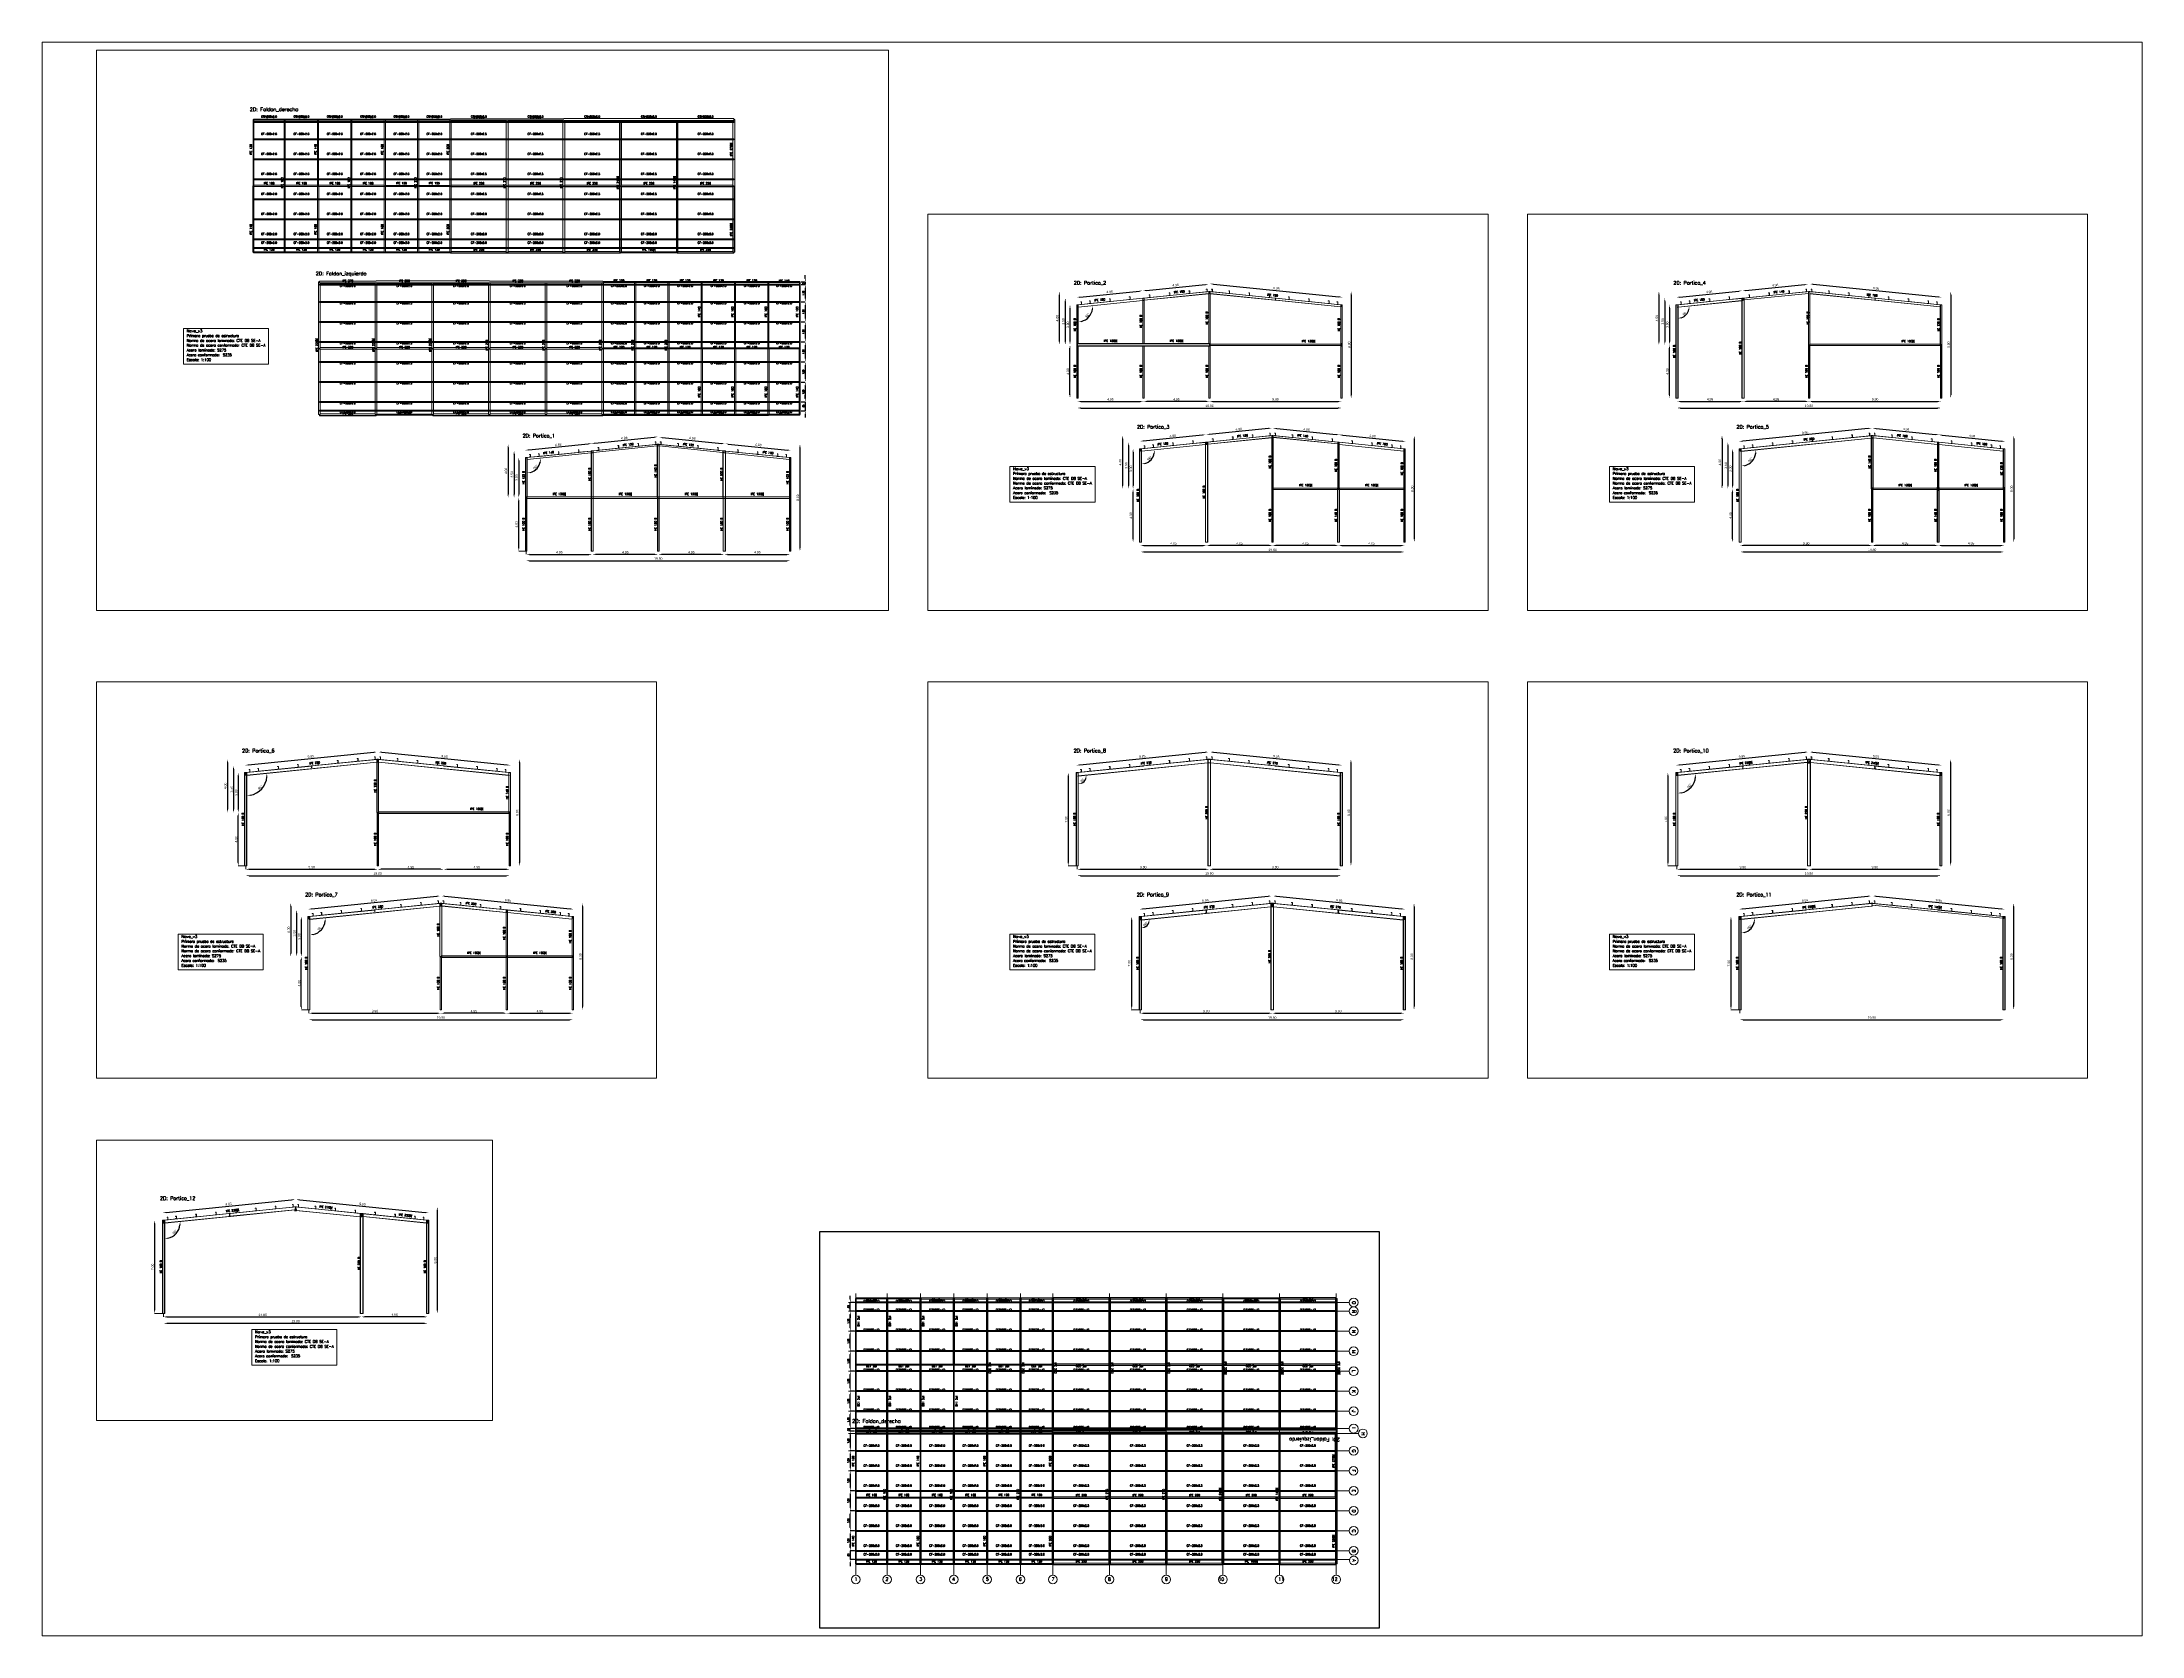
# Paper-space layout 'Layout2' of a CAD drawing. Header units: millimetres. Extents: x 26 to 231, y 20 to 176.
# The model-space entities are those that its viewports show. They can reach past a viewport. Long polylines and large blocks are cut down to what shows.
import ezdxf
from ezdxf.enums import TextEntityAlignment as Align

# ---------------------------------------------------------------- set-up
doc = ezdxf.new("R2010")
doc.units = ezdxf.units.MM
for name, color, linetype, lineweight in [('BARRAS_DE_ACERO', 7, 'Continuous', 9), ('COTAS', 13, 'Continuous', 9), ('ejes', 251, 'Continuous', 0), ('RECUAD_LIMITES', 2, 'Continuous', 0), ('REFERENCIA_DE_LAS_BARRAS', 2, 'Continuous', 9), ('TABLAS', 1, 'Continuous', 9), ('TITULOS', 9, 'Continuous', 0)]:
    doc.layers.add(name, color=color, linetype=linetype, lineweight=lineweight)
doc.styles.add('80-100', font='romans.shx', dxfattribs={"width": 0.9, "height": 0.125})
doc.styles.add('CYPETXT', font='romans__.ttf', dxfattribs={"height": 0.2})
doc.styles.add('RomanS', font='')
doc.styles.get("Standard").update_dxf_attribs({"font": 'txt.shx'})
doc.styles.get('RomanS').set_extended_font_data('Porsche')
doc.dimstyles.new('100-color', dxfattribs={"dimtxt": 0.18, "dimasz": 0.25, "dimexe": 0, "dimexo": 0.5, "dimgap": 0.07, "dimtad": 1, "dimzin": 4, "dimdsep": 46, "dimtxsty": 'RomanS', "dimcen": 0.1, "dimse1": 1, "dimse2": 1, "dimadec": 0, "dimazin": 0, "dimtfac": 1, "dimtix": 1, "dimtmove": 2, "dimatfit": 3, "dimfxl": 1, "dimtvp": 1.058824, "dimtolj": 1, "dimtzin": 1, "dimarcsym": 0})
doc.dimstyles.new('Copia de 100_conlineas', dxfattribs={"dimtxt": 0.125, "dimasz": 0.25, "dimexe": 0, "dimexo": 0.1, "dimgap": 0.09, "dimtad": 1, "dimzin": 4, "dimdsep": 46, "dimtxsty": '80-100', "dimcen": 0.1, "dimclrd": 256, "dimclre": 256, "dimclrt": 256, "dimadec": 0, "dimazin": 0, "dimtfac": 1, "dimtix": 1, "dimtmove": 2, "dimatfit": 3, "dimfxl": 1, "dimtvp": 1.058824, "dimtolj": 1, "dimtzin": 1, "dimarcsym": 0})

# ---------------------------------------------------------------- blocks, each defined once
blk = doc.blocks.new('DIN_A3')
for p, q in [((96.23, 14.15), (54.23, 14.15)), ((54.23, 14.15), (54.23, -15.55)), ((96.23, -15.55), (96.23, 14.15)), ((54.23, -15.55), (96.23, -15.55))]:
    blk.add_line(p, q)
blk = doc.blocks.new('*D4')
at = {"layer": 'COTAS', "color": 0, "lineweight": -2, "transparency": 16777216}
blk.add_line((32.49, 64.93), (36.94, 64.93), dxfattribs=at)
at = {"layer": 'COTAS', "color": 0, "transparency": 16777216}
for points in [[(32.49, 64.97), (32.49, 64.89), (32.24, 64.93)], [(36.94, 64.97), (36.94, 64.89), (37.19, 64.93)]]:
    blk.add_solid(points, dxfattribs=at)
at = {"layer": 'Defpoints', "color": 0, "transparency": 16777216}
for p in [(32.24, 65.18), (37.19, 65.18), (37.19, 64.93)]:
    blk.add_point(p, dxfattribs=at)
at = {"layer": 'COTAS', "color": 0, "transparency": 16777216, "insert": (34.72, 65.09), "char_height": 0.18, "attachment_point": 5, "style": 'RomanS'}
blk.add_mtext('\\A1;4.95', dxfattribs=at)
blk = doc.blocks.new('*D5')
at = {"layer": 'COTAS', "color": 0, "lineweight": -2, "transparency": 16777216}
blk.add_line((41.89, 64.93), (37.44, 64.93), dxfattribs=at)
at = {"layer": 'COTAS', "color": 0, "transparency": 16777216}
for points in [[(37.44, 64.97), (37.44, 64.89), (37.19, 64.93)], [(41.89, 64.97), (41.89, 64.89), (42.14, 64.93)]]:
    blk.add_solid(points, dxfattribs=at)
at = {"layer": 'Defpoints', "color": 0, "transparency": 16777216}
for p in [(37.19, 65.18), (37.19, 64.93), (42.14, 65.18)]:
    blk.add_point(p, dxfattribs=at)
at = {"layer": 'COTAS', "color": 0, "transparency": 16777216, "insert": (39.67, 65.09), "char_height": 0.18, "attachment_point": 5, "style": 'RomanS'}
blk.add_mtext('\\A1;4.95', dxfattribs=at)
blk = doc.blocks.new('*D6')
at = {"layer": 'COTAS', "color": 0, "lineweight": -2, "transparency": 16777216}
blk.add_line((46.84, 64.93), (42.39, 64.93), dxfattribs=at)
at = {"layer": 'COTAS', "color": 0, "transparency": 16777216}
for points in [[(42.39, 64.97), (42.39, 64.89), (42.14, 64.93)], [(46.84, 64.97), (46.84, 64.89), (47.09, 64.93)]]:
    blk.add_solid(points, dxfattribs=at)
at = {"layer": 'Defpoints', "color": 0, "transparency": 16777216}
for p in [(42.14, 65.18), (42.14, 64.93), (47.09, 65.18)]:
    blk.add_point(p, dxfattribs=at)
at = {"layer": 'COTAS', "color": 0, "transparency": 16777216, "insert": (44.62, 65.09), "char_height": 0.18, "attachment_point": 5, "style": 'RomanS'}
blk.add_mtext('\\A1;4.95', dxfattribs=at)
blk = doc.blocks.new('*D7')
at = {"layer": 'COTAS', "color": 0, "lineweight": -2, "transparency": 16777216}
blk.add_line((32.49, 64.45), (51.79, 64.45), dxfattribs=at)
at = {"layer": 'COTAS', "color": 0, "transparency": 16777216}
for points in [[(32.49, 64.49), (32.49, 64.41), (32.24, 64.45)], [(51.79, 64.49), (51.79, 64.41), (52.04, 64.45)]]:
    blk.add_solid(points, dxfattribs=at)
at = {"layer": 'Defpoints', "color": 0, "transparency": 16777216}
for p in [(32.24, 65.18), (52.04, 65.18), (52.04, 64.45)]:
    blk.add_point(p, dxfattribs=at)
at = {"layer": 'COTAS', "color": 0, "transparency": 16777216, "insert": (42.14, 64.61), "char_height": 0.18, "attachment_point": 5, "style": 'RomanS'}
blk.add_mtext('\\A1;19.80', dxfattribs=at)
blk = doc.blocks.new('*D8')
at = {"layer": 'COTAS', "color": 0, "lineweight": -2, "transparency": 16777216}
blk.add_line((31.68, 65.43), (31.68, 68.93), dxfattribs=at)
at = {"layer": 'COTAS', "color": 0, "transparency": 16777216}
for points in [[(31.64, 68.93), (31.72, 68.93), (31.68, 69.18)], [(31.64, 65.43), (31.72, 65.43), (31.68, 65.18)]]:
    blk.add_solid(points, dxfattribs=at)
at = {"layer": 'Defpoints', "color": 0, "transparency": 16777216}
for p in [(31.68, 69.18), (32.24, 69.18), (32.24, 65.18)]:
    blk.add_point(p, dxfattribs=at)
at = {"layer": 'COTAS', "color": 0, "transparency": 16777216, "insert": (31.52, 67.18), "char_height": 0.18, "attachment_point": 5, "rotation": 90, "style": 'RomanS'}
blk.add_mtext('\\A1;4.00', dxfattribs=at)
blk = doc.blocks.new('*D9')
at = {"layer": 'COTAS', "color": 0, "lineweight": -2, "transparency": 16777216}
blk.add_line((31.68, 71.93), (31.68, 69.43), dxfattribs=at)
at = {"layer": 'COTAS', "color": 0, "transparency": 16777216}
for points in [[(31.64, 71.93), (31.72, 71.93), (31.68, 72.18)], [(31.64, 69.43), (31.72, 69.43), (31.68, 69.18)]]:
    blk.add_solid(points, dxfattribs=at)
at = {"layer": 'Defpoints', "color": 0, "transparency": 16777216}
for p in [(32.24, 72.18), (31.68, 69.18), (32.24, 69.18)]:
    blk.add_point(p, dxfattribs=at)
at = {"layer": 'COTAS', "color": 0, "transparency": 16777216, "insert": (31.52, 70.68), "char_height": 0.18, "attachment_point": 5, "rotation": 90, "style": 'RomanS'}
blk.add_mtext('\\A1;3.00', dxfattribs=at)
blk = doc.blocks.new('*D12')
at = {"layer": 'COTAS', "lineweight": -2, "transparency": 16777216}
for p, q in [((52.85, 85.35), (53.17, 85.35)), ((52.85, 85.16), (53.17, 85.16)), ((53.17, 85.6), (53.17, 85.85)), ((53.17, 85.35), (53.17, 85.16)), ((53.17, 84.91), (53.17, 84.66))]:
    blk.add_line(p, q, dxfattribs=at)
at = {"layer": 'COTAS', "transparency": 16777216}
for points in [[(53.13, 85.6), (53.21, 85.6), (53.17, 85.35)], [(53.13, 84.91), (53.21, 84.91), (53.17, 85.16)]]:
    blk.add_solid(points, dxfattribs=at)
at = {"layer": 'Defpoints', "color": 0, "transparency": 16777216}
for p in [(52.75, 85.35), (52.75, 85.16), (53.17, 85.16)]:
    blk.add_point(p, dxfattribs=at)
at = {"layer": 'COTAS', "transparency": 16777216, "insert": (53.02, 85.26), "char_height": 0.125, "attachment_point": 5, "rotation": 90, "style": '80-100'}
blk.add_mtext('\\A1;.20', dxfattribs=at)
blk = doc.blocks.new('*D13')
at = {"layer": 'COTAS', "lineweight": -2, "transparency": 16777216}
for p, q in [((52.85, 85.16), (53.17, 85.16)), ((52.85, 83.86), (53.17, 83.86)), ((53.17, 84.91), (53.17, 84.11))]:
    blk.add_line(p, q, dxfattribs=at)
at = {"layer": 'COTAS', "transparency": 16777216}
for points in [[(53.13, 84.91), (53.21, 84.91), (53.17, 85.16)], [(53.13, 84.11), (53.21, 84.11), (53.17, 83.86)]]:
    blk.add_solid(points, dxfattribs=at)
at = {"layer": 'Defpoints', "color": 0, "transparency": 16777216}
for p in [(52.75, 85.16), (52.75, 83.86), (53.17, 83.86)]:
    blk.add_point(p, dxfattribs=at)
at = {"layer": 'COTAS', "transparency": 16777216, "insert": (53.02, 84.51), "char_height": 0.125, "attachment_point": 5, "rotation": 90, "style": '80-100'}
blk.add_mtext('\\A1;1.30', dxfattribs=at)
blk = doc.blocks.new('*D14')
at = {"layer": 'COTAS', "lineweight": -2, "transparency": 16777216}
for p, q in [((52.85, 83.86), (53.17, 83.86)), ((53.17, 83.61), (53.17, 82.61)), ((52.85, 82.36), (53.17, 82.36))]:
    blk.add_line(p, q, dxfattribs=at)
at = {"layer": 'COTAS', "transparency": 16777216}
for points in [[(53.13, 83.61), (53.21, 83.61), (53.17, 83.86)], [(53.13, 82.61), (53.21, 82.61), (53.17, 82.36)]]:
    blk.add_solid(points, dxfattribs=at)
at = {"layer": 'Defpoints', "color": 0, "transparency": 16777216}
for p in [(52.75, 83.86), (52.75, 82.36), (53.17, 82.36)]:
    blk.add_point(p, dxfattribs=at)
at = {"layer": 'COTAS', "transparency": 16777216, "insert": (53.02, 83.11), "char_height": 0.125, "attachment_point": 5, "rotation": 90, "style": '80-100'}
blk.add_mtext('\\A1;1.50', dxfattribs=at)
blk = doc.blocks.new('*D15')
at = {"layer": 'COTAS', "lineweight": -2, "transparency": 16777216}
for p, q in [((52.85, 82.36), (53.17, 82.36)), ((53.17, 82.11), (53.17, 81.11)), ((52.85, 80.86), (53.17, 80.86))]:
    blk.add_line(p, q, dxfattribs=at)
at = {"layer": 'COTAS', "transparency": 16777216}
for points in [[(53.13, 82.11), (53.21, 82.11), (53.17, 82.36)], [(53.13, 81.11), (53.21, 81.11), (53.17, 80.86)]]:
    blk.add_solid(points, dxfattribs=at)
at = {"layer": 'Defpoints', "color": 0, "transparency": 16777216}
for p in [(52.75, 82.36), (52.75, 80.86), (53.17, 80.86)]:
    blk.add_point(p, dxfattribs=at)
at = {"layer": 'COTAS', "transparency": 16777216, "insert": (53.02, 81.61), "char_height": 0.125, "attachment_point": 5, "rotation": 90, "style": '80-100'}
blk.add_mtext('\\A1;1.50', dxfattribs=at)
blk = doc.blocks.new('*D16')
at = {"layer": 'COTAS', "lineweight": -2, "transparency": 16777216}
for p, q in [((52.85, 80.86), (53.17, 80.86)), ((53.17, 80.61), (53.17, 79.61)), ((52.85, 79.36), (53.17, 79.36))]:
    blk.add_line(p, q, dxfattribs=at)
at = {"layer": 'COTAS', "transparency": 16777216}
for points in [[(53.13, 80.61), (53.21, 80.61), (53.17, 80.86)], [(53.13, 79.61), (53.21, 79.61), (53.17, 79.36)]]:
    blk.add_solid(points, dxfattribs=at)
at = {"layer": 'Defpoints', "color": 0, "transparency": 16777216}
for p in [(52.75, 80.86), (52.75, 79.36), (53.17, 79.36)]:
    blk.add_point(p, dxfattribs=at)
at = {"layer": 'COTAS', "transparency": 16777216, "insert": (53.02, 80.11), "char_height": 0.125, "attachment_point": 5, "rotation": 90, "style": '80-100'}
blk.add_mtext('\\A1;1.50', dxfattribs=at)
blk = doc.blocks.new('*D17')
at = {"layer": 'COTAS', "lineweight": -2, "transparency": 16777216}
for p, q in [((52.85, 79.36), (53.17, 79.36)), ((53.17, 79.11), (53.17, 78.1)), ((52.85, 77.85), (53.17, 77.85))]:
    blk.add_line(p, q, dxfattribs=at)
at = {"layer": 'COTAS', "transparency": 16777216}
for points in [[(53.13, 79.11), (53.21, 79.11), (53.17, 79.36)], [(53.13, 78.1), (53.21, 78.1), (53.17, 77.85)]]:
    blk.add_solid(points, dxfattribs=at)
at = {"layer": 'Defpoints', "color": 0, "transparency": 16777216}
for p in [(52.75, 79.36), (52.75, 77.85), (53.17, 77.85)]:
    blk.add_point(p, dxfattribs=at)
at = {"layer": 'COTAS', "transparency": 16777216, "insert": (53.02, 78.6), "char_height": 0.125, "width": 0.2946, "attachment_point": 5, "rotation": 90, "style": '80-100'}
blk.add_mtext('\\A1;1.50', dxfattribs=at)
blk = doc.blocks.new('*D18')
at = {"layer": 'COTAS', "lineweight": -2, "transparency": 16777216}
for p, q in [((52.85, 77.85), (53.17, 77.85)), ((53.17, 77.6), (53.17, 76.61)), ((52.85, 76.36), (53.17, 76.36))]:
    blk.add_line(p, q, dxfattribs=at)
at = {"layer": 'COTAS', "transparency": 16777216}
for points in [[(53.13, 77.6), (53.21, 77.6), (53.17, 77.85)], [(53.13, 76.61), (53.21, 76.61), (53.17, 76.36)]]:
    blk.add_solid(points, dxfattribs=at)
at = {"layer": 'Defpoints', "color": 0, "transparency": 16777216}
for p in [(52.75, 77.85), (52.75, 76.36), (53.17, 76.36)]:
    blk.add_point(p, dxfattribs=at)
at = {"layer": 'COTAS', "transparency": 16777216, "insert": (53.02, 77.1), "char_height": 0.125, "attachment_point": 5, "rotation": 90, "style": '80-100'}
blk.add_mtext('\\A1;1.50', dxfattribs=at)
blk = doc.blocks.new('*D19')
at = {"layer": 'COTAS', "lineweight": -2, "transparency": 16777216}
for p, q in [((52.85, 76.36), (53.17, 76.36)), ((52.85, 75.7), (53.17, 75.7)), ((53.17, 76.61), (53.17, 76.86)), ((53.17, 76.36), (53.17, 75.7)), ((53.17, 75.45), (53.17, 75.2))]:
    blk.add_line(p, q, dxfattribs=at)
at = {"layer": 'COTAS', "transparency": 16777216}
for points in [[(53.13, 76.61), (53.21, 76.61), (53.17, 76.36)], [(53.13, 75.45), (53.21, 75.45), (53.17, 75.7)]]:
    blk.add_solid(points, dxfattribs=at)
at = {"layer": 'Defpoints', "color": 0, "transparency": 16777216}
for p in [(52.75, 76.36), (52.75, 75.7), (53.17, 75.7)]:
    blk.add_point(p, dxfattribs=at)
at = {"layer": 'COTAS', "transparency": 16777216, "insert": (53.02, 76.03), "char_height": 0.125, "attachment_point": 5, "rotation": 90, "style": '80-100'}
blk.add_mtext('\\A1;.65', dxfattribs=at)
blk = doc.blocks.new('*D61')
at = {"layer": 'COTAS', "lineweight": -2, "transparency": 16777216}
for p, q in [((56.54, -0.36), (56.54, -0.11)), ((56.86, -0.61), (56.54, -0.61)), ((56.54, -0.81), (56.54, -0.61)), ((56.86, -0.81), (56.54, -0.81)), ((56.54, -1.06), (56.54, -1.31))]:
    blk.add_line(p, q, dxfattribs=at)
at = {"layer": 'COTAS', "transparency": 16777216}
for points in [[(56.5, -0.36), (56.58, -0.36), (56.54, -0.61)], [(56.5, -1.06), (56.58, -1.06), (56.54, -0.81)]]:
    blk.add_solid(points, dxfattribs=at)
at = {"layer": 'Defpoints', "color": 0, "transparency": 16777216}
for p in [(56.54, -0.61), (56.96, -0.61), (56.96, -0.81)]:
    blk.add_point(p, dxfattribs=at)
at = {"layer": 'COTAS', "transparency": 16777216, "insert": (56.39, -0.71), "char_height": 0.125, "attachment_point": 5, "rotation": 90, "style": '80-100'}
blk.add_mtext('\\A1;.20', dxfattribs=at)
blk = doc.blocks.new('*D62')
at = {"layer": 'COTAS', "lineweight": -2, "transparency": 16777216}
for p, q in [((56.86, 0.69), (56.54, 0.69)), ((56.54, -0.36), (56.54, 0.44)), ((56.86, -0.61), (56.54, -0.61))]:
    blk.add_line(p, q, dxfattribs=at)
at = {"layer": 'COTAS', "transparency": 16777216}
for points in [[(56.5, 0.44), (56.58, 0.44), (56.54, 0.69)], [(56.5, -0.36), (56.58, -0.36), (56.54, -0.61)]]:
    blk.add_solid(points, dxfattribs=at)
at = {"layer": 'Defpoints', "color": 0, "transparency": 16777216}
for p in [(56.54, 0.69), (56.96, 0.69), (56.96, -0.61)]:
    blk.add_point(p, dxfattribs=at)
at = {"layer": 'COTAS', "transparency": 16777216, "insert": (56.39, 0.04), "char_height": 0.125, "attachment_point": 5, "rotation": 90, "style": '80-100'}
blk.add_mtext('\\A1;1.30', dxfattribs=at)
blk = doc.blocks.new('*D63')
at = {"layer": 'COTAS', "lineweight": -2, "transparency": 16777216}
for p, q in [((56.86, 2.19), (56.54, 2.19)), ((56.54, 0.94), (56.54, 1.94)), ((56.86, 0.69), (56.54, 0.69))]:
    blk.add_line(p, q, dxfattribs=at)
at = {"layer": 'COTAS', "transparency": 16777216}
for points in [[(56.5, 1.94), (56.58, 1.94), (56.54, 2.19)], [(56.5, 0.94), (56.58, 0.94), (56.54, 0.69)]]:
    blk.add_solid(points, dxfattribs=at)
at = {"layer": 'Defpoints', "color": 0, "transparency": 16777216}
for p in [(56.54, 2.19), (56.96, 2.19), (56.96, 0.69)]:
    blk.add_point(p, dxfattribs=at)
at = {"layer": 'COTAS', "transparency": 16777216, "insert": (56.39, 1.44), "char_height": 0.125, "attachment_point": 5, "rotation": 90, "style": '80-100'}
blk.add_mtext('\\A1;1.50', dxfattribs=at)
blk = doc.blocks.new('*D64')
at = {"layer": 'COTAS', "lineweight": -2, "transparency": 16777216}
for p, q in [((56.86, 3.69), (56.54, 3.69)), ((56.54, 2.44), (56.54, 3.44)), ((56.86, 2.19), (56.54, 2.19))]:
    blk.add_line(p, q, dxfattribs=at)
at = {"layer": 'COTAS', "transparency": 16777216}
for points in [[(56.5, 3.44), (56.58, 3.44), (56.54, 3.69)], [(56.5, 2.44), (56.58, 2.44), (56.54, 2.19)]]:
    blk.add_solid(points, dxfattribs=at)
at = {"layer": 'Defpoints', "color": 0, "transparency": 16777216}
for p in [(56.54, 3.69), (56.96, 3.69), (56.96, 2.19)]:
    blk.add_point(p, dxfattribs=at)
at = {"layer": 'COTAS', "transparency": 16777216, "insert": (56.39, 2.94), "char_height": 0.125, "attachment_point": 5, "rotation": 90, "style": '80-100'}
blk.add_mtext('\\A1;1.50', dxfattribs=at)
blk = doc.blocks.new('*D65')
at = {"layer": 'COTAS', "lineweight": -2, "transparency": 16777216}
for p, q in [((56.86, 5.19), (56.54, 5.19)), ((56.54, 3.94), (56.54, 4.94)), ((56.86, 3.69), (56.54, 3.69))]:
    blk.add_line(p, q, dxfattribs=at)
at = {"layer": 'COTAS', "transparency": 16777216}
for points in [[(56.5, 4.94), (56.58, 4.94), (56.54, 5.19)], [(56.5, 3.94), (56.58, 3.94), (56.54, 3.69)]]:
    blk.add_solid(points, dxfattribs=at)
at = {"layer": 'Defpoints', "color": 0, "transparency": 16777216}
for p in [(56.54, 5.19), (56.96, 5.19), (56.96, 3.69)]:
    blk.add_point(p, dxfattribs=at)
at = {"layer": 'COTAS', "transparency": 16777216, "insert": (56.39, 4.44), "char_height": 0.125, "attachment_point": 5, "rotation": 90, "style": '80-100'}
blk.add_mtext('\\A1;1.50', dxfattribs=at)
blk = doc.blocks.new('*D66')
at = {"layer": 'COTAS', "lineweight": -2, "transparency": 16777216}
for p, q in [((56.86, 6.7), (56.54, 6.7)), ((56.54, 5.44), (56.54, 6.45)), ((56.86, 5.19), (56.54, 5.19))]:
    blk.add_line(p, q, dxfattribs=at)
at = {"layer": 'COTAS', "transparency": 16777216}
for points in [[(56.5, 6.45), (56.58, 6.45), (56.54, 6.7)], [(56.5, 5.44), (56.58, 5.44), (56.54, 5.19)]]:
    blk.add_solid(points, dxfattribs=at)
at = {"layer": 'Defpoints', "color": 0, "transparency": 16777216}
for p in [(56.54, 6.7), (56.96, 6.7), (56.96, 5.19)]:
    blk.add_point(p, dxfattribs=at)
at = {"layer": 'COTAS', "transparency": 16777216, "insert": (56.39, 5.94), "char_height": 0.125, "width": 0.2946, "attachment_point": 5, "rotation": 90, "style": '80-100'}
blk.add_mtext('\\A1;1.50', dxfattribs=at)
blk = doc.blocks.new('*D67')
at = {"layer": 'COTAS', "lineweight": -2, "transparency": 16777216}
for p, q in [((56.86, 8.19), (56.54, 8.19)), ((56.54, 6.95), (56.54, 7.94)), ((56.86, 6.7), (56.54, 6.7))]:
    blk.add_line(p, q, dxfattribs=at)
at = {"layer": 'COTAS', "transparency": 16777216}
for points in [[(56.5, 7.94), (56.58, 7.94), (56.54, 8.19)], [(56.5, 6.95), (56.58, 6.95), (56.54, 6.7)]]:
    blk.add_solid(points, dxfattribs=at)
at = {"layer": 'Defpoints', "color": 0, "transparency": 16777216}
for p in [(56.54, 8.19), (56.96, 8.19), (56.96, 6.7)]:
    blk.add_point(p, dxfattribs=at)
at = {"layer": 'COTAS', "transparency": 16777216, "insert": (56.39, 7.44), "char_height": 0.125, "attachment_point": 5, "rotation": 90, "style": '80-100'}
blk.add_mtext('\\A1;1.50', dxfattribs=at)
blk = doc.blocks.new('*D68')
at = {"layer": 'COTAS', "lineweight": -2, "transparency": 16777216}
for p, q in [((56.54, 9.1), (56.54, 9.35)), ((56.86, 8.85), (56.54, 8.85)), ((56.54, 8.19), (56.54, 8.85)), ((56.86, 8.19), (56.54, 8.19)), ((56.54, 7.94), (56.54, 7.69))]:
    blk.add_line(p, q, dxfattribs=at)
at = {"layer": 'COTAS', "transparency": 16777216}
for points in [[(56.5, 9.1), (56.58, 9.1), (56.54, 8.85)], [(56.5, 7.94), (56.58, 7.94), (56.54, 8.19)]]:
    blk.add_solid(points, dxfattribs=at)
at = {"layer": 'Defpoints', "color": 0, "transparency": 16777216}
for p in [(56.54, 8.85), (56.96, 8.85), (56.96, 8.19)]:
    blk.add_point(p, dxfattribs=at)
at = {"layer": 'COTAS', "transparency": 16777216, "insert": (56.39, 8.52), "char_height": 0.125, "attachment_point": 5, "rotation": 90, "style": '80-100'}
blk.add_mtext('\\A1;.65', dxfattribs=at)
blk = doc.blocks.new('*D85')
at = {"layer": 'COTAS', "lineweight": -2, "transparency": 16777216}
for p, q in [((56.86, -0.81), (56.54, -0.81)), ((56.54, -1.06), (56.54, -2.02)), ((56.86, -2.27), (56.54, -2.27))]:
    blk.add_line(p, q, dxfattribs=at)
at = {"layer": 'COTAS', "transparency": 16777216}
for points in [[(56.5, -1.06), (56.58, -1.06), (56.54, -0.81)], [(56.5, -2.02), (56.58, -2.02), (56.54, -2.27)]]:
    blk.add_solid(points, dxfattribs=at)
at = {"layer": 'Defpoints', "color": 0, "transparency": 16777216}
for p in [(56.96, -0.81), (56.54, -2.27), (56.96, -2.27)]:
    blk.add_point(p, dxfattribs=at)
at = {"layer": 'COTAS', "transparency": 16777216, "insert": (56.39, -1.54), "char_height": 0.125, "attachment_point": 5, "rotation": 90, "style": '80-100'}
blk.add_mtext('\\A1;1.50', dxfattribs=at)
blk = doc.blocks.new('*D86')
at = {"layer": 'COTAS', "lineweight": -2, "transparency": 16777216}
for p, q in [((56.86, -2.27), (56.54, -2.27)), ((56.54, -2.52), (56.54, -3.52)), ((56.86, -3.77), (56.54, -3.77))]:
    blk.add_line(p, q, dxfattribs=at)
at = {"layer": 'COTAS', "transparency": 16777216}
for points in [[(56.5, -2.52), (56.58, -2.52), (56.54, -2.27)], [(56.5, -3.52), (56.58, -3.52), (56.54, -3.77)]]:
    blk.add_solid(points, dxfattribs=at)
at = {"layer": 'Defpoints', "color": 0, "transparency": 16777216}
for p in [(56.96, -2.27), (56.54, -3.77), (56.96, -3.77)]:
    blk.add_point(p, dxfattribs=at)
at = {"layer": 'COTAS', "transparency": 16777216, "insert": (56.39, -3.02), "char_height": 0.125, "attachment_point": 5, "rotation": 90, "style": '80-100'}
blk.add_mtext('\\A1;1.50', dxfattribs=at)
blk = doc.blocks.new('*D87')
at = {"layer": 'COTAS', "lineweight": -2, "transparency": 16777216}
for p, q in [((56.86, -3.77), (56.54, -3.77)), ((56.54, -4.02), (56.54, -5.02)), ((56.86, -5.27), (56.54, -5.27))]:
    blk.add_line(p, q, dxfattribs=at)
at = {"layer": 'COTAS', "transparency": 16777216}
for points in [[(56.5, -4.02), (56.58, -4.02), (56.54, -3.77)], [(56.5, -5.02), (56.58, -5.02), (56.54, -5.27)]]:
    blk.add_solid(points, dxfattribs=at)
at = {"layer": 'Defpoints', "color": 0, "transparency": 16777216}
for p in [(56.96, -3.77), (56.54, -5.27), (56.96, -5.27)]:
    blk.add_point(p, dxfattribs=at)
at = {"layer": 'COTAS', "transparency": 16777216, "insert": (56.39, -4.52), "char_height": 0.125, "attachment_point": 5, "rotation": 90, "style": '80-100'}
blk.add_mtext('\\A1;1.50', dxfattribs=at)
blk = doc.blocks.new('*D88')
at = {"layer": 'COTAS', "lineweight": -2, "transparency": 16777216}
for p, q in [((56.86, -5.27), (56.54, -5.27)), ((56.54, -5.52), (56.54, -6.52)), ((56.86, -6.77), (56.54, -6.77))]:
    blk.add_line(p, q, dxfattribs=at)
at = {"layer": 'COTAS', "transparency": 16777216}
for points in [[(56.5, -5.52), (56.58, -5.52), (56.54, -5.27)], [(56.5, -6.52), (56.58, -6.52), (56.54, -6.77)]]:
    blk.add_solid(points, dxfattribs=at)
at = {"layer": 'Defpoints', "color": 0, "transparency": 16777216}
for p in [(56.96, -5.27), (56.54, -6.77), (56.96, -6.77)]:
    blk.add_point(p, dxfattribs=at)
at = {"layer": 'COTAS', "transparency": 16777216, "insert": (56.39, -6.02), "char_height": 0.125, "attachment_point": 5, "rotation": 90, "style": '80-100'}
blk.add_mtext('\\A1;1.50', dxfattribs=at)
blk = doc.blocks.new('*D89')
at = {"layer": 'COTAS', "lineweight": -2, "transparency": 16777216}
for p, q in [((56.86, -6.77), (56.54, -6.77)), ((56.54, -8.02), (56.54, -7.02)), ((56.86, -8.27), (56.54, -8.27))]:
    blk.add_line(p, q, dxfattribs=at)
at = {"layer": 'COTAS', "transparency": 16777216}
for points in [[(56.5, -7.02), (56.58, -7.02), (56.54, -6.77)], [(56.5, -8.02), (56.58, -8.02), (56.54, -8.27)]]:
    blk.add_solid(points, dxfattribs=at)
at = {"layer": 'Defpoints', "color": 0, "transparency": 16777216}
for p in [(56.54, -6.77), (56.96, -6.77), (56.96, -8.27)]:
    blk.add_point(p, dxfattribs=at)
at = {"layer": 'COTAS', "transparency": 16777216, "insert": (56.39, -7.52), "char_height": 0.125, "attachment_point": 5, "rotation": 90, "style": '80-100'}
blk.add_mtext('\\A1;1.50', dxfattribs=at)
blk = doc.blocks.new('*D90')
at = {"layer": 'COTAS', "lineweight": -2, "transparency": 16777216}
for p, q in [((56.86, -8.27), (56.54, -8.27)), ((56.54, -8.52), (56.54, -9.52)), ((56.86, -9.77), (56.54, -9.77))]:
    blk.add_line(p, q, dxfattribs=at)
at = {"layer": 'COTAS', "transparency": 16777216}
for points in [[(56.5, -8.52), (56.58, -8.52), (56.54, -8.27)], [(56.5, -9.52), (56.58, -9.52), (56.54, -9.77)]]:
    blk.add_solid(points, dxfattribs=at)
at = {"layer": 'Defpoints', "color": 0, "transparency": 16777216}
for p in [(56.96, -8.27), (56.54, -9.77), (56.96, -9.77)]:
    blk.add_point(p, dxfattribs=at)
at = {"layer": 'COTAS', "transparency": 16777216, "insert": (56.39, -9.02), "char_height": 0.125, "attachment_point": 5, "rotation": 90, "style": '80-100'}
blk.add_mtext('\\A1;1.50', dxfattribs=at)
blk = doc.blocks.new('*D91')
at = {"layer": 'COTAS', "lineweight": -2, "transparency": 16777216}
for p, q in [((56.54, -9.52), (56.54, -9.27)), ((56.86, -9.77), (56.54, -9.77)), ((56.54, -9.77), (56.54, -10.42)), ((56.86, -10.42), (56.54, -10.42)), ((56.54, -10.67), (56.54, -10.92))]:
    blk.add_line(p, q, dxfattribs=at)
at = {"layer": 'COTAS', "transparency": 16777216}
for points in [[(56.5, -9.52), (56.58, -9.52), (56.54, -9.77)], [(56.5, -10.67), (56.58, -10.67), (56.54, -10.42)]]:
    blk.add_solid(points, dxfattribs=at)
at = {"layer": 'Defpoints', "color": 0, "transparency": 16777216}
for p in [(56.54, -10.42), (56.96, -9.77), (56.96, -10.42)]:
    blk.add_point(p, dxfattribs=at)
at = {"layer": 'COTAS', "transparency": 16777216, "insert": (56.39, -10.1), "char_height": 0.125, "attachment_point": 5, "rotation": 90, "style": '80-100'}
blk.add_mtext('\\A1;.65', dxfattribs=at)
blk = doc.blocks.new('*D92')
at = {"layer": 'COTAS', "color": 0, "lineweight": -2, "transparency": 16777216}
blk.add_line((47.34, 64.93), (51.79, 64.93), dxfattribs=at)
at = {"layer": 'COTAS', "color": 0, "transparency": 16777216}
for points in [[(47.34, 64.97), (47.34, 64.89), (47.09, 64.93)], [(51.79, 64.97), (51.79, 64.89), (52.04, 64.93)]]:
    blk.add_solid(points, dxfattribs=at)
at = {"layer": 'Defpoints', "color": 0, "transparency": 16777216}
for p in [(47.09, 65.18), (52.04, 65.18), (52.04, 64.93)]:
    blk.add_point(p, dxfattribs=at)
at = {"layer": 'COTAS', "color": 0, "transparency": 16777216, "insert": (49.57, 65.09), "char_height": 0.18, "attachment_point": 5, "style": 'RomanS'}
blk.add_mtext('\\A1;4.95', dxfattribs=at)
blk = doc.blocks.new('*D93')
at = {"layer": 'COTAS', "color": 0, "lineweight": -2, "transparency": 16777216}
blk.add_line((31.33, 72.43), (31.33, 69.43), dxfattribs=at)
at = {"layer": 'COTAS', "color": 0, "transparency": 16777216}
for points in [[(31.28, 72.43), (31.37, 72.43), (31.33, 72.68)], [(31.28, 69.43), (31.37, 69.43), (31.33, 69.18)]]:
    blk.add_solid(points, dxfattribs=at)
at = {"layer": 'Defpoints', "color": 0, "transparency": 16777216}
for p in [(37.19, 72.68), (31.33, 69.18), (37.19, 69.18)]:
    blk.add_point(p, dxfattribs=at)
at = {"layer": 'COTAS', "color": 0, "transparency": 16777216, "insert": (31.17, 70.93), "char_height": 0.18, "attachment_point": 5, "rotation": 90, "style": 'RomanS'}
blk.add_mtext('\\A1;3.50', dxfattribs=at)
blk = doc.blocks.new('*D94')
at = {"layer": 'COTAS', "color": 0, "lineweight": -2, "transparency": 16777216}
blk.add_line((30.88, 72.93), (30.88, 69.43), dxfattribs=at)
at = {"layer": 'COTAS', "color": 0, "transparency": 16777216}
for points in [[(30.84, 72.93), (30.92, 72.93), (30.88, 73.18)], [(30.84, 69.43), (30.92, 69.43), (30.88, 69.18)]]:
    blk.add_solid(points, dxfattribs=at)
at = {"layer": 'Defpoints', "color": 0, "transparency": 16777216}
for p in [(42.14, 73.18), (30.88, 69.18), (42.14, 69.18)]:
    blk.add_point(p, dxfattribs=at)
at = {"layer": 'COTAS', "color": 0, "transparency": 16777216, "insert": (30.72, 71.18), "char_height": 0.18, "attachment_point": 5, "rotation": 90, "style": 'RomanS'}
blk.add_mtext('\\A1;4.00', dxfattribs=at)
blk = doc.blocks.new('*D95')
at = {"layer": 'COTAS', "color": 0, "lineweight": -2, "transparency": 16777216}
blk.add_line((32.43, 72.76), (36.88, 73.21), dxfattribs=at)
at = {"layer": 'COTAS', "color": 0, "transparency": 16777216}
for points in [[(32.43, 72.81), (32.44, 72.72), (32.18, 72.74)], [(36.88, 73.26), (36.89, 73.17), (37.13, 73.24)]]:
    blk.add_solid(points, dxfattribs=at)
at = {"layer": 'Defpoints', "color": 0, "transparency": 16777216}
for p in [(37.13, 73.24), (37.19, 72.68), (32.24, 72.18)]:
    blk.add_point(p, dxfattribs=at)
at = {"layer": 'COTAS', "color": 0, "transparency": 16777216, "insert": (34.64, 73.15), "char_height": 0.18, "attachment_point": 5, "rotation": 5.7679, "style": 'RomanS'}
blk.add_mtext('\\A1;4.98', dxfattribs=at)
blk = doc.blocks.new('*D96')
at = {"layer": 'COTAS', "color": 0, "lineweight": -2, "transparency": 16777216}
blk.add_line((37.38, 73.26), (41.83, 73.71), dxfattribs=at)
at = {"layer": 'COTAS', "color": 0, "transparency": 16777216}
for points in [[(37.38, 73.31), (37.39, 73.22), (37.13, 73.24)], [(41.83, 73.76), (41.84, 73.67), (42.08, 73.74)]]:
    blk.add_solid(points, dxfattribs=at)
at = {"layer": 'Defpoints', "color": 0, "transparency": 16777216}
for p in [(37.19, 72.68), (42.08, 73.74), (42.14, 73.18)]:
    blk.add_point(p, dxfattribs=at)
at = {"layer": 'COTAS', "color": 0, "transparency": 16777216, "insert": (39.59, 73.65), "char_height": 0.18, "attachment_point": 5, "rotation": 5.7679, "style": 'RomanS'}
blk.add_mtext('\\A1;4.98', dxfattribs=at)
blk = doc.blocks.new('*D97')
at = {"layer": 'COTAS', "color": 0, "lineweight": -2, "transparency": 16777216}
blk.add_line((42.44, 73.7), (46.9, 73.25), dxfattribs=at)
at = {"layer": 'COTAS', "color": 0, "transparency": 16777216}
for points in [[(42.45, 73.74), (42.44, 73.66), (42.2, 73.73)], [(46.9, 73.29), (46.89, 73.21), (47.15, 73.23)]]:
    blk.add_solid(points, dxfattribs=at)
at = {"layer": 'Defpoints', "color": 0, "transparency": 16777216}
for p in [(42.14, 73.18), (47.09, 72.68), (47.15, 73.23)]:
    blk.add_point(p, dxfattribs=at)
at = {"layer": 'COTAS', "color": 0, "transparency": 16777216, "insert": (44.69, 73.64), "char_height": 0.18, "attachment_point": 5, "rotation": 354.2321, "style": 'RomanS'}
blk.add_mtext('\\A1;4.98', dxfattribs=at)
blk = doc.blocks.new('*D98')
at = {"layer": 'COTAS', "color": 0, "lineweight": -2, "transparency": 16777216}
blk.add_line((47.39, 73.2), (51.85, 72.75), dxfattribs=at)
at = {"layer": 'COTAS', "color": 0, "transparency": 16777216}
for points in [[(47.4, 73.24), (47.39, 73.16), (47.15, 73.23)], [(51.85, 72.79), (51.84, 72.71), (52.1, 72.73)]]:
    blk.add_solid(points, dxfattribs=at)
at = {"layer": 'Defpoints', "color": 0, "transparency": 16777216}
for p in [(47.09, 72.68), (52.1, 72.73), (52.04, 72.18)]:
    blk.add_point(p, dxfattribs=at)
at = {"layer": 'COTAS', "color": 0, "transparency": 16777216, "insert": (49.64, 73.14), "char_height": 0.18, "attachment_point": 5, "rotation": 354.2321, "style": 'RomanS'}
blk.add_mtext('\\A1;4.98', dxfattribs=at)
blk = doc.blocks.new('*D99')
at = {"layer": 'COTAS', "color": 0, "lineweight": -2, "transparency": 16777216}
blk.add_arc((32.3, 72.05), 1.01, 284.1718, 351.5961, dxfattribs=at)
at = {"layer": 'COTAS', "color": 0, "transparency": 16777216}
for points in [[(32.55, 71.02), (32.54, 71.1), (32.3, 71.03)], [(33.26, 71.9), (33.34, 71.9), (33.31, 72.15)]]:
    blk.add_solid(points, dxfattribs=at)
at = {"layer": 'Defpoints', "color": 0, "transparency": 16777216}
for p in [(37.11, 72.53), (32.3, 72.05), (32.3, 72.05), (32.84, 71.19), (32.3, 69.24)]:
    blk.add_point(p, dxfattribs=at)
at = {"layer": 'COTAS', "color": 0, "transparency": 16777216, "insert": (32.93, 71.47), "char_height": 0.18, "attachment_point": 5, "rotation": 47.884, "style": 'RomanS'}
blk.add_mtext('\\A1;96°', dxfattribs=at)
blk = doc.blocks.new('*D101')
at = {"layer": 'COTAS', "color": 0, "lineweight": -2, "transparency": 16777216}
blk.add_line((52.77, 72.93), (52.77, 65.43), dxfattribs=at)
at = {"layer": 'COTAS', "color": 0, "transparency": 16777216}
for points in [[(52.72, 72.93), (52.81, 72.93), (52.77, 73.18)], [(52.72, 65.43), (52.81, 65.43), (52.77, 65.18)]]:
    blk.add_solid(points, dxfattribs=at)
at = {"layer": 'Defpoints', "color": 0, "transparency": 16777216}
for p in [(42.14, 73.18), (42.14, 65.18), (52.77, 65.18)]:
    blk.add_point(p, dxfattribs=at)
at = {"layer": 'COTAS', "color": 0, "transparency": 16777216, "insert": (52.61, 69.18), "char_height": 0.18, "attachment_point": 5, "rotation": 90, "style": 'RomanS'}
blk.add_mtext('\\A1;8.00', dxfattribs=at)
blk = doc.blocks.new('*D129')
at = {"layer": 'COTAS', "color": 0, "lineweight": -2, "transparency": 16777216}
blk.add_line((73.83, 76.39), (78.28, 76.39), dxfattribs=at)
at = {"layer": 'COTAS', "color": 0, "transparency": 16777216}
for points in [[(73.83, 76.43), (73.83, 76.35), (73.58, 76.39)], [(78.28, 76.43), (78.28, 76.35), (78.53, 76.39)]]:
    blk.add_solid(points, dxfattribs=at)
at = {"layer": 'Defpoints', "color": 0, "transparency": 16777216}
for p in [(73.58, 76.64), (78.53, 76.64), (78.53, 76.39)]:
    blk.add_point(p, dxfattribs=at)
at = {"layer": 'COTAS', "color": 0, "transparency": 16777216, "insert": (76.05, 76.55), "char_height": 0.18, "attachment_point": 5, "style": 'RomanS'}
blk.add_mtext('\\A1;4.95', dxfattribs=at)
blk = doc.blocks.new('*D130')
at = {"layer": 'COTAS', "color": 0, "lineweight": -2, "transparency": 16777216}
blk.add_line((83.23, 76.39), (78.78, 76.39), dxfattribs=at)
at = {"layer": 'COTAS', "color": 0, "transparency": 16777216}
for points in [[(78.78, 76.43), (78.78, 76.35), (78.53, 76.39)], [(83.23, 76.43), (83.23, 76.35), (83.48, 76.39)]]:
    blk.add_solid(points, dxfattribs=at)
at = {"layer": 'Defpoints', "color": 0, "transparency": 16777216}
for p in [(78.53, 76.64), (78.53, 76.39), (83.48, 76.64)]:
    blk.add_point(p, dxfattribs=at)
at = {"layer": 'COTAS', "color": 0, "transparency": 16777216, "insert": (81, 76.55), "char_height": 0.18, "attachment_point": 5, "style": 'RomanS'}
blk.add_mtext('\\A1;4.95', dxfattribs=at)
blk = doc.blocks.new('*D132')
at = {"layer": 'COTAS', "color": 0, "lineweight": -2, "transparency": 16777216}
blk.add_line((73.83, 75.9), (93.13, 75.9), dxfattribs=at)
at = {"layer": 'COTAS', "color": 0, "transparency": 16777216}
for points in [[(73.83, 75.95), (73.83, 75.86), (73.58, 75.9)], [(93.13, 75.95), (93.13, 75.86), (93.38, 75.9)]]:
    blk.add_solid(points, dxfattribs=at)
at = {"layer": 'Defpoints', "color": 0, "transparency": 16777216}
for p in [(73.58, 76.64), (93.38, 76.64), (93.38, 75.9)]:
    blk.add_point(p, dxfattribs=at)
at = {"layer": 'COTAS', "color": 0, "transparency": 16777216, "insert": (83.48, 76.06), "char_height": 0.18, "attachment_point": 5, "style": 'RomanS'}
blk.add_mtext('\\A1;19.80', dxfattribs=at)
blk = doc.blocks.new('*D133')
at = {"layer": 'COTAS', "color": 0, "lineweight": -2, "transparency": 16777216}
blk.add_line((73.02, 76.89), (73.02, 80.39), dxfattribs=at)
at = {"layer": 'COTAS', "color": 0, "transparency": 16777216}
for points in [[(72.98, 80.39), (73.06, 80.39), (73.02, 80.64)], [(72.98, 76.89), (73.06, 76.89), (73.02, 76.64)]]:
    blk.add_solid(points, dxfattribs=at)
at = {"layer": 'Defpoints', "color": 0, "transparency": 16777216}
for p in [(73.02, 80.64), (73.58, 80.64), (73.58, 76.64)]:
    blk.add_point(p, dxfattribs=at)
at = {"layer": 'COTAS', "color": 0, "transparency": 16777216, "insert": (72.86, 78.64), "char_height": 0.18, "attachment_point": 5, "rotation": 90, "style": 'RomanS'}
blk.add_mtext('\\A1;4.00', dxfattribs=at)
blk = doc.blocks.new('*D134')
at = {"layer": 'COTAS', "color": 0, "lineweight": -2, "transparency": 16777216}
blk.add_line((73.02, 83.39), (73.02, 80.89), dxfattribs=at)
at = {"layer": 'COTAS', "color": 0, "transparency": 16777216}
for points in [[(72.98, 83.39), (73.06, 83.39), (73.02, 83.64)], [(72.98, 80.89), (73.06, 80.89), (73.02, 80.64)]]:
    blk.add_solid(points, dxfattribs=at)
at = {"layer": 'Defpoints', "color": 0, "transparency": 16777216}
for p in [(73.58, 83.64), (73.02, 80.64), (73.58, 80.64)]:
    blk.add_point(p, dxfattribs=at)
at = {"layer": 'COTAS', "color": 0, "transparency": 16777216, "insert": (72.86, 82.14), "char_height": 0.18, "attachment_point": 5, "rotation": 90, "style": 'RomanS'}
blk.add_mtext('\\A1;3.00', dxfattribs=at)
blk = doc.blocks.new('*D136')
at = {"layer": 'COTAS', "color": 0, "lineweight": -2, "transparency": 16777216}
blk.add_line((72.67, 83.89), (72.67, 80.89), dxfattribs=at)
at = {"layer": 'COTAS', "color": 0, "transparency": 16777216}
for points in [[(72.62, 83.89), (72.71, 83.89), (72.67, 84.14)], [(72.62, 80.89), (72.71, 80.89), (72.67, 80.64)]]:
    blk.add_solid(points, dxfattribs=at)
at = {"layer": 'Defpoints', "color": 0, "transparency": 16777216}
for p in [(78.53, 84.14), (72.67, 80.64), (78.53, 80.64)]:
    blk.add_point(p, dxfattribs=at)
at = {"layer": 'COTAS', "color": 0, "transparency": 16777216, "insert": (72.51, 82.39), "char_height": 0.18, "attachment_point": 5, "rotation": 90, "style": 'RomanS'}
blk.add_mtext('\\A1;3.50', dxfattribs=at)
blk = doc.blocks.new('*D137')
at = {"layer": 'COTAS', "color": 0, "lineweight": -2, "transparency": 16777216}
blk.add_line((72.22, 84.39), (72.22, 80.89), dxfattribs=at)
at = {"layer": 'COTAS', "color": 0, "transparency": 16777216}
for points in [[(72.18, 84.39), (72.26, 84.39), (72.22, 84.64)], [(72.18, 80.89), (72.26, 80.89), (72.22, 80.64)]]:
    blk.add_solid(points, dxfattribs=at)
at = {"layer": 'Defpoints', "color": 0, "transparency": 16777216}
for p in [(83.48, 84.64), (72.22, 80.64), (83.48, 80.64)]:
    blk.add_point(p, dxfattribs=at)
at = {"layer": 'COTAS', "color": 0, "transparency": 16777216, "insert": (72.06, 82.64), "char_height": 0.18, "attachment_point": 5, "rotation": 90, "style": 'RomanS'}
blk.add_mtext('\\A1;4.00', dxfattribs=at)
blk = doc.blocks.new('*D138')
at = {"layer": 'COTAS', "color": 0, "lineweight": -2, "transparency": 16777216}
blk.add_line((73.77, 84.22), (78.22, 84.67), dxfattribs=at)
at = {"layer": 'COTAS', "color": 0, "transparency": 16777216}
for points in [[(73.77, 84.26), (73.78, 84.18), (73.52, 84.2)], [(78.22, 84.71), (78.23, 84.63), (78.47, 84.7)]]:
    blk.add_solid(points, dxfattribs=at)
at = {"layer": 'Defpoints', "color": 0, "transparency": 16777216}
for p in [(73.58, 83.64), (78.47, 84.7), (78.53, 84.14)]:
    blk.add_point(p, dxfattribs=at)
at = {"layer": 'COTAS', "color": 0, "transparency": 16777216, "insert": (75.98, 84.61), "char_height": 0.18, "attachment_point": 5, "rotation": 5.7679, "style": 'RomanS'}
blk.add_mtext('\\A1;4.98', dxfattribs=at)
blk = doc.blocks.new('*D139')
at = {"layer": 'COTAS', "color": 0, "lineweight": -2, "transparency": 16777216}
blk.add_line((78.72, 84.72), (83.17, 85.17), dxfattribs=at)
at = {"layer": 'COTAS', "color": 0, "transparency": 16777216}
for points in [[(83.17, 85.21), (83.18, 85.13), (83.42, 85.2)], [(78.72, 84.76), (78.73, 84.68), (78.47, 84.7)]]:
    blk.add_solid(points, dxfattribs=at)
at = {"layer": 'Defpoints', "color": 0, "transparency": 16777216}
for p in [(83.42, 85.2), (78.53, 84.14), (83.48, 84.64)]:
    blk.add_point(p, dxfattribs=at)
at = {"layer": 'COTAS', "color": 0, "transparency": 16777216, "insert": (80.93, 85.11), "char_height": 0.18, "attachment_point": 5, "rotation": 5.7679, "style": 'RomanS'}
blk.add_mtext('\\A1;4.98', dxfattribs=at)
blk = doc.blocks.new('*D143')
at = {"layer": 'COTAS', "color": 0, "lineweight": -2, "transparency": 16777216}
blk.add_line((94.11, 84.39), (94.11, 76.89), dxfattribs=at)
at = {"layer": 'COTAS', "color": 0, "transparency": 16777216}
for points in [[(94.06, 84.39), (94.15, 84.39), (94.11, 84.64)], [(94.06, 76.89), (94.15, 76.89), (94.11, 76.64)]]:
    blk.add_solid(points, dxfattribs=at)
at = {"layer": 'Defpoints', "color": 0, "transparency": 16777216}
for p in [(83.48, 84.64), (83.48, 76.64), (94.11, 76.64)]:
    blk.add_point(p, dxfattribs=at)
at = {"layer": 'COTAS', "color": 0, "transparency": 16777216, "insert": (93.95, 80.64), "char_height": 0.18, "attachment_point": 5, "rotation": 90, "style": 'RomanS'}
blk.add_mtext('\\A1;8.00', dxfattribs=at)
blk = doc.blocks.new('*D144')
at = {"layer": 'COTAS', "color": 0, "lineweight": -2, "transparency": 16777216}
blk.add_line((83.73, 76.39), (93.13, 76.39), dxfattribs=at)
at = {"layer": 'COTAS', "color": 0, "transparency": 16777216}
for points in [[(83.73, 76.43), (83.73, 76.35), (83.48, 76.39)], [(93.13, 76.43), (93.13, 76.35), (93.38, 76.39)]]:
    blk.add_solid(points, dxfattribs=at)
at = {"layer": 'Defpoints', "color": 0, "transparency": 16777216}
for p in [(83.48, 76.64), (93.38, 76.64), (93.38, 76.39)]:
    blk.add_point(p, dxfattribs=at)
at = {"layer": 'COTAS', "color": 0, "transparency": 16777216, "insert": (88.43, 76.55), "char_height": 0.18, "attachment_point": 5, "style": 'RomanS'}
blk.add_mtext('\\A1;9.90', dxfattribs=at)
blk = doc.blocks.new('*D145')
at = {"layer": 'COTAS', "color": 0, "lineweight": -2, "transparency": 16777216}
blk.add_line((83.79, 85.18), (93.19, 84.23), dxfattribs=at)
at = {"layer": 'COTAS', "color": 0, "transparency": 16777216}
for points in [[(83.79, 85.23), (83.78, 85.14), (83.54, 85.21)], [(93.19, 84.28), (93.18, 84.19), (93.44, 84.21)]]:
    blk.add_solid(points, dxfattribs=at)
at = {"layer": 'Defpoints', "color": 0, "transparency": 16777216}
for p in [(83.48, 84.64), (93.38, 83.64), (93.44, 84.21)]:
    blk.add_point(p, dxfattribs=at)
at = {"layer": 'COTAS', "color": 0, "transparency": 16777216, "insert": (88.5, 84.87), "char_height": 0.18, "attachment_point": 5, "rotation": 354.2321, "style": 'RomanS'}
blk.add_mtext('\\A1;9.95', dxfattribs=at)
blk = doc.blocks.new('*D193')
at = {"layer": 'COTAS', "color": 0, "lineweight": -2, "transparency": 16777216}
blk.add_line((78.56, 65.59), (83.01, 65.59), dxfattribs=at)
at = {"layer": 'COTAS', "color": 0, "transparency": 16777216}
for points in [[(78.56, 65.64), (78.56, 65.55), (78.31, 65.59)], [(83.01, 65.64), (83.01, 65.55), (83.26, 65.59)]]:
    blk.add_solid(points, dxfattribs=at)
at = {"layer": 'Defpoints', "color": 0, "transparency": 16777216}
for p in [(78.31, 65.84), (83.26, 65.84), (83.26, 65.59)]:
    blk.add_point(p, dxfattribs=at)
at = {"layer": 'COTAS', "color": 0, "transparency": 16777216, "insert": (80.79, 65.75), "char_height": 0.18, "attachment_point": 5, "style": 'RomanS'}
blk.add_mtext('\\A1;4.95', dxfattribs=at)
blk = doc.blocks.new('*D194')
at = {"layer": 'COTAS', "color": 0, "lineweight": -2, "transparency": 16777216}
blk.add_line((87.96, 65.59), (83.51, 65.59), dxfattribs=at)
at = {"layer": 'COTAS', "color": 0, "transparency": 16777216}
for points in [[(83.51, 65.64), (83.51, 65.55), (83.26, 65.59)], [(87.96, 65.64), (87.96, 65.55), (88.21, 65.59)]]:
    blk.add_solid(points, dxfattribs=at)
at = {"layer": 'Defpoints', "color": 0, "transparency": 16777216}
for p in [(83.26, 65.84), (83.26, 65.59), (88.21, 65.84)]:
    blk.add_point(p, dxfattribs=at)
at = {"layer": 'COTAS', "color": 0, "transparency": 16777216, "insert": (85.74, 65.75), "char_height": 0.18, "attachment_point": 5, "style": 'RomanS'}
blk.add_mtext('\\A1;4.95', dxfattribs=at)
blk = doc.blocks.new('*D195')
at = {"layer": 'COTAS', "color": 0, "lineweight": -2, "transparency": 16777216}
blk.add_line((92.91, 65.59), (88.46, 65.59), dxfattribs=at)
at = {"layer": 'COTAS', "color": 0, "transparency": 16777216}
for points in [[(88.46, 65.64), (88.46, 65.55), (88.21, 65.59)], [(92.91, 65.64), (92.91, 65.55), (93.16, 65.59)]]:
    blk.add_solid(points, dxfattribs=at)
at = {"layer": 'Defpoints', "color": 0, "transparency": 16777216}
for p in [(88.21, 65.84), (88.21, 65.59), (93.16, 65.84)]:
    blk.add_point(p, dxfattribs=at)
at = {"layer": 'COTAS', "color": 0, "transparency": 16777216, "insert": (90.69, 65.75), "char_height": 0.18, "attachment_point": 5, "style": 'RomanS'}
blk.add_mtext('\\A1;4.95', dxfattribs=at)
blk = doc.blocks.new('*D196')
at = {"layer": 'COTAS', "color": 0, "lineweight": -2, "transparency": 16777216}
blk.add_line((78.56, 65.11), (97.86, 65.11), dxfattribs=at)
at = {"layer": 'COTAS', "color": 0, "transparency": 16777216}
for points in [[(78.56, 65.15), (78.56, 65.07), (78.31, 65.11)], [(97.86, 65.15), (97.86, 65.07), (98.11, 65.11)]]:
    blk.add_solid(points, dxfattribs=at)
at = {"layer": 'Defpoints', "color": 0, "transparency": 16777216}
for p in [(78.31, 65.84), (98.11, 65.84), (98.11, 65.11)]:
    blk.add_point(p, dxfattribs=at)
at = {"layer": 'COTAS', "color": 0, "transparency": 16777216, "insert": (88.21, 65.27), "char_height": 0.18, "attachment_point": 5, "style": 'RomanS'}
blk.add_mtext('\\A1;19.80', dxfattribs=at)
blk = doc.blocks.new('*D197')
at = {"layer": 'COTAS', "color": 0, "lineweight": -2, "transparency": 16777216}
blk.add_line((77.75, 66.09), (77.75, 69.59), dxfattribs=at)
at = {"layer": 'COTAS', "color": 0, "transparency": 16777216}
for points in [[(77.71, 69.59), (77.79, 69.59), (77.75, 69.84)], [(77.71, 66.09), (77.79, 66.09), (77.75, 65.84)]]:
    blk.add_solid(points, dxfattribs=at)
at = {"layer": 'Defpoints', "color": 0, "transparency": 16777216}
for p in [(77.75, 69.84), (78.31, 69.84), (78.31, 65.84)]:
    blk.add_point(p, dxfattribs=at)
at = {"layer": 'COTAS', "color": 0, "transparency": 16777216, "insert": (77.59, 67.84), "char_height": 0.18, "attachment_point": 5, "rotation": 90, "style": 'RomanS'}
blk.add_mtext('\\A1;4.00', dxfattribs=at)
blk = doc.blocks.new('*D198')
at = {"layer": 'COTAS', "color": 0, "lineweight": -2, "transparency": 16777216}
blk.add_line((77.75, 72.59), (77.75, 70.09), dxfattribs=at)
at = {"layer": 'COTAS', "color": 0, "transparency": 16777216}
for points in [[(77.71, 72.59), (77.79, 72.59), (77.75, 72.84)], [(77.71, 70.09), (77.79, 70.09), (77.75, 69.84)]]:
    blk.add_solid(points, dxfattribs=at)
at = {"layer": 'Defpoints', "color": 0, "transparency": 16777216}
for p in [(78.31, 72.84), (77.75, 69.84), (78.31, 69.84)]:
    blk.add_point(p, dxfattribs=at)
at = {"layer": 'COTAS', "color": 0, "transparency": 16777216, "insert": (77.59, 71.34), "char_height": 0.18, "attachment_point": 5, "rotation": 90, "style": 'RomanS'}
blk.add_mtext('\\A1;3.00', dxfattribs=at)
blk = doc.blocks.new('*D199')
at = {"layer": 'COTAS', "color": 0, "lineweight": -2, "transparency": 16777216}
blk.add_line((93.41, 65.59), (97.86, 65.59), dxfattribs=at)
at = {"layer": 'COTAS', "color": 0, "transparency": 16777216}
for points in [[(93.41, 65.64), (93.41, 65.55), (93.16, 65.59)], [(97.86, 65.64), (97.86, 65.55), (98.11, 65.59)]]:
    blk.add_solid(points, dxfattribs=at)
at = {"layer": 'Defpoints', "color": 0, "transparency": 16777216}
for p in [(93.16, 65.84), (98.11, 65.84), (98.11, 65.59)]:
    blk.add_point(p, dxfattribs=at)
at = {"layer": 'COTAS', "color": 0, "transparency": 16777216, "insert": (95.64, 65.75), "char_height": 0.18, "attachment_point": 5, "style": 'RomanS'}
blk.add_mtext('\\A1;4.95', dxfattribs=at)
blk = doc.blocks.new('*D200')
at = {"layer": 'COTAS', "color": 0, "lineweight": -2, "transparency": 16777216}
blk.add_line((77.4, 73.09), (77.4, 70.09), dxfattribs=at)
at = {"layer": 'COTAS', "color": 0, "transparency": 16777216}
for points in [[(77.36, 73.09), (77.44, 73.09), (77.4, 73.34)], [(77.36, 70.09), (77.44, 70.09), (77.4, 69.84)]]:
    blk.add_solid(points, dxfattribs=at)
at = {"layer": 'Defpoints', "color": 0, "transparency": 16777216}
for p in [(83.26, 73.34), (77.4, 69.84), (83.26, 69.84)]:
    blk.add_point(p, dxfattribs=at)
at = {"layer": 'COTAS', "color": 0, "transparency": 16777216, "insert": (77.24, 71.59), "char_height": 0.18, "attachment_point": 5, "rotation": 90, "style": 'RomanS'}
blk.add_mtext('\\A1;3.50', dxfattribs=at)
blk = doc.blocks.new('*D201')
at = {"layer": 'COTAS', "color": 0, "lineweight": -2, "transparency": 16777216}
blk.add_line((76.95, 73.59), (76.95, 70.09), dxfattribs=at)
at = {"layer": 'COTAS', "color": 0, "transparency": 16777216}
for points in [[(76.91, 73.59), (76.99, 73.59), (76.95, 73.84)], [(76.91, 70.09), (76.99, 70.09), (76.95, 69.84)]]:
    blk.add_solid(points, dxfattribs=at)
at = {"layer": 'Defpoints', "color": 0, "transparency": 16777216}
for p in [(88.21, 73.84), (76.95, 69.84), (88.21, 69.84)]:
    blk.add_point(p, dxfattribs=at)
at = {"layer": 'COTAS', "color": 0, "transparency": 16777216, "insert": (76.79, 71.84), "char_height": 0.18, "attachment_point": 5, "rotation": 90, "style": 'RomanS'}
blk.add_mtext('\\A1;4.00', dxfattribs=at)
blk = doc.blocks.new('*D202')
at = {"layer": 'COTAS', "color": 0, "lineweight": -2, "transparency": 16777216}
blk.add_line((78.51, 73.43), (82.96, 73.88), dxfattribs=at)
at = {"layer": 'COTAS', "color": 0, "transparency": 16777216}
for points in [[(78.5, 73.47), (78.51, 73.39), (78.26, 73.4)], [(82.95, 73.92), (82.96, 73.84), (83.21, 73.9)]]:
    blk.add_solid(points, dxfattribs=at)
at = {"layer": 'Defpoints', "color": 0, "transparency": 16777216}
for p in [(78.31, 72.84), (83.21, 73.9), (83.26, 73.34)]:
    blk.add_point(p, dxfattribs=at)
at = {"layer": 'COTAS', "color": 0, "transparency": 16777216, "insert": (80.72, 73.81), "char_height": 0.18, "attachment_point": 5, "rotation": 5.7679, "style": 'RomanS'}
blk.add_mtext('\\A1;4.98', dxfattribs=at)
blk = doc.blocks.new('*D203')
at = {"layer": 'COTAS', "color": 0, "lineweight": -2, "transparency": 16777216}
blk.add_line((83.46, 73.93), (87.91, 74.38), dxfattribs=at)
at = {"layer": 'COTAS', "color": 0, "transparency": 16777216}
for points in [[(87.9, 74.42), (87.91, 74.34), (88.16, 74.4)], [(83.45, 73.97), (83.46, 73.89), (83.21, 73.9)]]:
    blk.add_solid(points, dxfattribs=at)
at = {"layer": 'Defpoints', "color": 0, "transparency": 16777216}
for p in [(88.16, 74.4), (83.26, 73.34), (88.21, 73.84)]:
    blk.add_point(p, dxfattribs=at)
at = {"layer": 'COTAS', "color": 0, "transparency": 16777216, "insert": (85.67, 74.31), "char_height": 0.18, "attachment_point": 5, "rotation": 5.7679, "style": 'RomanS'}
blk.add_mtext('\\A1;4.98', dxfattribs=at)
blk = doc.blocks.new('*D204')
at = {"layer": 'COTAS', "color": 0, "lineweight": -2, "transparency": 16777216}
blk.add_line((88.52, 74.37), (92.97, 73.92), dxfattribs=at)
at = {"layer": 'COTAS', "color": 0, "transparency": 16777216}
for points in [[(88.52, 74.41), (88.51, 74.32), (88.27, 74.39)], [(92.97, 73.96), (92.97, 73.87), (93.22, 73.89)]]:
    blk.add_solid(points, dxfattribs=at)
at = {"layer": 'Defpoints', "color": 0, "transparency": 16777216}
for p in [(88.21, 73.84), (93.16, 73.34), (93.22, 73.89)]:
    blk.add_point(p, dxfattribs=at)
at = {"layer": 'COTAS', "color": 0, "transparency": 16777216, "insert": (90.76, 74.3), "char_height": 0.18, "attachment_point": 5, "rotation": 354.2321, "style": 'RomanS'}
blk.add_mtext('\\A1;4.98', dxfattribs=at)
blk = doc.blocks.new('*D205')
at = {"layer": 'COTAS', "color": 0, "lineweight": -2, "transparency": 16777216}
blk.add_line((93.47, 73.87), (97.92, 73.42), dxfattribs=at)
at = {"layer": 'COTAS', "color": 0, "transparency": 16777216}
for points in [[(93.47, 73.91), (93.46, 73.82), (93.22, 73.89)], [(97.92, 73.46), (97.92, 73.37), (98.17, 73.39)]]:
    blk.add_solid(points, dxfattribs=at)
at = {"layer": 'Defpoints', "color": 0, "transparency": 16777216}
for p in [(93.16, 73.34), (98.11, 72.84), (98.17, 73.39)]:
    blk.add_point(p, dxfattribs=at)
at = {"layer": 'COTAS', "color": 0, "transparency": 16777216, "insert": (95.71, 73.8), "char_height": 0.18, "attachment_point": 5, "rotation": 354.2321, "style": 'RomanS'}
blk.add_mtext('\\A1;4.98', dxfattribs=at)
blk = doc.blocks.new('*D207')
at = {"layer": 'COTAS', "color": 0, "lineweight": -2, "transparency": 16777216}
blk.add_line((98.84, 73.59), (98.84, 66.09), dxfattribs=at)
at = {"layer": 'COTAS', "color": 0, "transparency": 16777216}
for points in [[(98.8, 73.59), (98.88, 73.59), (98.84, 73.84)], [(98.8, 66.09), (98.88, 66.09), (98.84, 65.84)]]:
    blk.add_solid(points, dxfattribs=at)
at = {"layer": 'Defpoints', "color": 0, "transparency": 16777216}
for p in [(88.21, 73.84), (88.21, 65.84), (98.84, 65.84)]:
    blk.add_point(p, dxfattribs=at)
at = {"layer": 'COTAS', "color": 0, "transparency": 16777216, "insert": (98.68, 69.84), "char_height": 0.18, "attachment_point": 5, "rotation": 90, "style": 'RomanS'}
blk.add_mtext('\\A1;8.00', dxfattribs=at)
blk = doc.blocks.new('*D224')
at = {"layer": 'COTAS', "color": 0, "lineweight": -2, "transparency": 16777216}
blk.add_line((118.8, 76.39), (123.25, 76.39), dxfattribs=at)
at = {"layer": 'COTAS', "color": 0, "transparency": 16777216}
for points in [[(118.8, 76.43), (118.8, 76.35), (118.55, 76.39)], [(123.25, 76.43), (123.25, 76.35), (123.5, 76.39)]]:
    blk.add_solid(points, dxfattribs=at)
at = {"layer": 'Defpoints', "color": 0, "transparency": 16777216}
for p in [(118.55, 76.64), (123.5, 76.64), (123.5, 76.39)]:
    blk.add_point(p, dxfattribs=at)
at = {"layer": 'COTAS', "color": 0, "transparency": 16777216, "insert": (121.02, 76.55), "char_height": 0.18, "attachment_point": 5, "style": 'RomanS'}
blk.add_mtext('\\A1;4.95', dxfattribs=at)
blk = doc.blocks.new('*D225')
at = {"layer": 'COTAS', "color": 0, "lineweight": -2, "transparency": 16777216}
blk.add_line((128.19, 76.39), (123.75, 76.39), dxfattribs=at)
at = {"layer": 'COTAS', "color": 0, "transparency": 16777216}
for points in [[(123.75, 76.43), (123.75, 76.35), (123.5, 76.39)], [(128.19, 76.43), (128.19, 76.35), (128.44, 76.39)]]:
    blk.add_solid(points, dxfattribs=at)
at = {"layer": 'Defpoints', "color": 0, "transparency": 16777216}
for p in [(123.5, 76.64), (123.5, 76.39), (128.44, 76.64)]:
    blk.add_point(p, dxfattribs=at)
at = {"layer": 'COTAS', "color": 0, "transparency": 16777216, "insert": (125.97, 76.55), "char_height": 0.18, "attachment_point": 5, "style": 'RomanS'}
blk.add_mtext('\\A1;4.95', dxfattribs=at)
blk = doc.blocks.new('*D227')
at = {"layer": 'COTAS', "color": 0, "lineweight": -2, "transparency": 16777216}
blk.add_line((118.8, 75.9), (138.09, 75.9), dxfattribs=at)
at = {"layer": 'COTAS', "color": 0, "transparency": 16777216}
for points in [[(118.8, 75.95), (118.8, 75.86), (118.55, 75.9)], [(138.09, 75.95), (138.09, 75.86), (138.34, 75.9)]]:
    blk.add_solid(points, dxfattribs=at)
at = {"layer": 'Defpoints', "color": 0, "transparency": 16777216}
for p in [(118.55, 76.64), (138.34, 76.64), (138.34, 75.9)]:
    blk.add_point(p, dxfattribs=at)
at = {"layer": 'COTAS', "color": 0, "transparency": 16777216, "insert": (128.44, 76.06), "char_height": 0.18, "attachment_point": 5, "style": 'RomanS'}
blk.add_mtext('\\A1;19.80', dxfattribs=at)
blk = doc.blocks.new('*D228')
at = {"layer": 'COTAS', "color": 0, "lineweight": -2, "transparency": 16777216}
blk.add_line((117.98, 76.89), (117.98, 80.39), dxfattribs=at)
at = {"layer": 'COTAS', "color": 0, "transparency": 16777216}
for points in [[(117.94, 80.39), (118.02, 80.39), (117.98, 80.64)], [(117.94, 76.89), (118.02, 76.89), (117.98, 76.64)]]:
    blk.add_solid(points, dxfattribs=at)
at = {"layer": 'Defpoints', "color": 0, "transparency": 16777216}
for p in [(117.98, 80.64), (118.55, 80.64), (118.55, 76.64)]:
    blk.add_point(p, dxfattribs=at)
at = {"layer": 'COTAS', "color": 0, "transparency": 16777216, "insert": (117.82, 78.64), "char_height": 0.18, "attachment_point": 5, "rotation": 90, "style": 'RomanS'}
blk.add_mtext('\\A1;4.00', dxfattribs=at)
blk = doc.blocks.new('*D229')
at = {"layer": 'COTAS', "color": 0, "lineweight": -2, "transparency": 16777216}
blk.add_line((117.98, 83.39), (117.98, 80.89), dxfattribs=at)
at = {"layer": 'COTAS', "color": 0, "transparency": 16777216}
for points in [[(117.94, 83.39), (118.02, 83.39), (117.98, 83.64)], [(117.94, 80.89), (118.02, 80.89), (117.98, 80.64)]]:
    blk.add_solid(points, dxfattribs=at)
at = {"layer": 'Defpoints', "color": 0, "transparency": 16777216}
for p in [(118.55, 83.64), (117.98, 80.64), (118.55, 80.64)]:
    blk.add_point(p, dxfattribs=at)
at = {"layer": 'COTAS', "color": 0, "transparency": 16777216, "insert": (117.82, 82.14), "char_height": 0.18, "attachment_point": 5, "rotation": 90, "style": 'RomanS'}
blk.add_mtext('\\A1;3.00', dxfattribs=at)
blk = doc.blocks.new('*D231')
at = {"layer": 'COTAS', "color": 0, "lineweight": -2, "transparency": 16777216}
blk.add_line((117.63, 83.89), (117.63, 80.89), dxfattribs=at)
at = {"layer": 'COTAS', "color": 0, "transparency": 16777216}
for points in [[(117.59, 83.89), (117.67, 83.89), (117.63, 84.14)], [(117.59, 80.89), (117.67, 80.89), (117.63, 80.64)]]:
    blk.add_solid(points, dxfattribs=at)
at = {"layer": 'Defpoints', "color": 0, "transparency": 16777216}
for p in [(123.5, 84.14), (117.63, 80.64), (123.5, 80.64)]:
    blk.add_point(p, dxfattribs=at)
at = {"layer": 'COTAS', "color": 0, "transparency": 16777216, "insert": (117.47, 82.39), "char_height": 0.18, "attachment_point": 5, "rotation": 90, "style": 'RomanS'}
blk.add_mtext('\\A1;3.50', dxfattribs=at)
blk = doc.blocks.new('*D232')
at = {"layer": 'COTAS', "color": 0, "lineweight": -2, "transparency": 16777216}
blk.add_line((117.19, 84.39), (117.19, 80.89), dxfattribs=at)
at = {"layer": 'COTAS', "color": 0, "transparency": 16777216}
for points in [[(117.14, 84.39), (117.23, 84.39), (117.19, 84.64)], [(117.14, 80.89), (117.23, 80.89), (117.19, 80.64)]]:
    blk.add_solid(points, dxfattribs=at)
at = {"layer": 'Defpoints', "color": 0, "transparency": 16777216}
for p in [(128.45, 84.64), (117.19, 80.64), (128.45, 80.64)]:
    blk.add_point(p, dxfattribs=at)
at = {"layer": 'COTAS', "color": 0, "transparency": 16777216, "insert": (117.03, 82.64), "char_height": 0.18, "attachment_point": 5, "rotation": 90, "style": 'RomanS'}
blk.add_mtext('\\A1;4.00', dxfattribs=at)
blk = doc.blocks.new('*D233')
at = {"layer": 'COTAS', "color": 0, "lineweight": -2, "transparency": 16777216}
blk.add_line((118.74, 84.22), (123.19, 84.67), dxfattribs=at)
at = {"layer": 'COTAS', "color": 0, "transparency": 16777216}
for points in [[(118.73, 84.26), (118.74, 84.18), (118.49, 84.2)], [(123.19, 84.71), (123.19, 84.63), (123.44, 84.7)]]:
    blk.add_solid(points, dxfattribs=at)
at = {"layer": 'Defpoints', "color": 0, "transparency": 16777216}
for p in [(118.55, 83.64), (123.44, 84.7), (123.5, 84.14)]:
    blk.add_point(p, dxfattribs=at)
at = {"layer": 'COTAS', "color": 0, "transparency": 16777216, "insert": (120.95, 84.61), "char_height": 0.18, "attachment_point": 5, "rotation": 5.7679, "style": 'RomanS'}
blk.add_mtext('\\A1;4.98', dxfattribs=at)
blk = doc.blocks.new('*D234')
at = {"layer": 'COTAS', "color": 0, "lineweight": -2, "transparency": 16777216}
blk.add_line((123.69, 84.72), (128.14, 85.17), dxfattribs=at)
at = {"layer": 'COTAS', "color": 0, "transparency": 16777216}
for points in [[(128.14, 85.21), (128.14, 85.13), (128.39, 85.2)], [(123.68, 84.76), (123.69, 84.68), (123.44, 84.7)]]:
    blk.add_solid(points, dxfattribs=at)
at = {"layer": 'Defpoints', "color": 0, "transparency": 16777216}
for p in [(128.39, 85.2), (123.5, 84.14), (128.44, 84.64)]:
    blk.add_point(p, dxfattribs=at)
at = {"layer": 'COTAS', "color": 0, "transparency": 16777216, "insert": (125.9, 85.11), "char_height": 0.18, "attachment_point": 5, "rotation": 5.7679, "style": 'RomanS'}
blk.add_mtext('\\A1;4.98', dxfattribs=at)
blk = doc.blocks.new('*D238')
at = {"layer": 'COTAS', "color": 0, "lineweight": -2, "transparency": 16777216}
blk.add_line((139.07, 84.39), (139.07, 76.89), dxfattribs=at)
at = {"layer": 'COTAS', "color": 0, "transparency": 16777216}
for points in [[(139.03, 84.39), (139.11, 84.39), (139.07, 84.64)], [(139.03, 76.89), (139.11, 76.89), (139.07, 76.64)]]:
    blk.add_solid(points, dxfattribs=at)
at = {"layer": 'Defpoints', "color": 0, "transparency": 16777216}
for p in [(128.45, 84.64), (128.45, 76.64), (139.07, 76.64)]:
    blk.add_point(p, dxfattribs=at)
at = {"layer": 'COTAS', "color": 0, "transparency": 16777216, "insert": (138.91, 80.64), "char_height": 0.18, "attachment_point": 5, "rotation": 90, "style": 'RomanS'}
blk.add_mtext('\\A1;8.00', dxfattribs=at)
blk = doc.blocks.new('*D239')
at = {"layer": 'COTAS', "color": 0, "lineweight": -2, "transparency": 16777216}
blk.add_line((128.75, 85.18), (138.15, 84.23), dxfattribs=at)
at = {"layer": 'COTAS', "color": 0, "transparency": 16777216}
for points in [[(128.76, 85.22), (128.75, 85.14), (128.5, 85.2)], [(138.16, 84.27), (138.15, 84.19), (138.4, 84.2)]]:
    blk.add_solid(points, dxfattribs=at)
at = {"layer": 'Defpoints', "color": 0, "transparency": 16777216}
for p in [(128.44, 84.64), (138.34, 83.64), (138.4, 84.2)]:
    blk.add_point(p, dxfattribs=at)
at = {"layer": 'COTAS', "color": 0, "transparency": 16777216, "insert": (133.47, 84.86), "char_height": 0.18, "attachment_point": 5, "rotation": 354.2321, "style": 'RomanS'}
blk.add_mtext('\\A1;9.95', dxfattribs=at)
blk = doc.blocks.new('*D240')
at = {"layer": 'COTAS', "color": 0, "lineweight": -2, "transparency": 16777216}
blk.add_arc((118.62, 83.46), 0.834, 287.2458, 348.5221, dxfattribs=at)
at = {"layer": 'COTAS', "color": 0, "transparency": 16777216}
for points in [[(119.4, 83.3), (119.48, 83.3), (119.45, 83.55)], [(118.88, 82.63), (118.87, 82.71), (118.62, 82.63)]]:
    blk.add_solid(points, dxfattribs=at)
at = {"layer": 'Defpoints', "color": 0, "transparency": 16777216}
for p in [(123.41, 83.95), (118.62, 83.46), (118.62, 83.46), (119.07, 82.76), (118.62, 76.64)]:
    blk.add_point(p, dxfattribs=at)
at = {"layer": 'COTAS', "color": 0, "transparency": 16777216, "insert": (119.12, 83.01), "char_height": 0.18, "attachment_point": 5, "rotation": 47.884, "style": 'RomanS'}
blk.add_mtext('\\A1;96°', dxfattribs=at)
blk = doc.blocks.new('*D241')
at = {"layer": 'COTAS', "color": 0, "lineweight": -2, "transparency": 16777216}
blk.add_arc((78.39, 72.67), 0.961, 284.9553, 350.8126, dxfattribs=at)
at = {"layer": 'COTAS', "color": 0, "transparency": 16777216}
for points in [[(79.3, 72.52), (79.38, 72.52), (79.35, 72.77)], [(78.65, 71.7), (78.64, 71.78), (78.39, 71.71)]]:
    blk.add_solid(points, dxfattribs=at)
at = {"layer": 'Defpoints', "color": 0, "transparency": 16777216}
for p in [(78.39, 72.67), (78.39, 72.67), (83.17, 73.15), (78.9, 71.85), (78.39, 65.84)]:
    blk.add_point(p, dxfattribs=at)
at = {"layer": 'COTAS', "color": 0, "transparency": 16777216, "insert": (78.99, 72.13), "char_height": 0.18, "attachment_point": 5, "rotation": 47.884, "style": 'RomanS'}
blk.add_mtext('\\A1;96°', dxfattribs=at)
blk = doc.blocks.new('*D242')
at = {"layer": 'COTAS', "color": 0, "lineweight": -2, "transparency": 16777216}
blk.add_arc((73.63, 83.46), 1.09, 283.1906, 352.5773, dxfattribs=at)
at = {"layer": 'COTAS', "color": 0, "transparency": 16777216}
for points in [[(74.67, 83.32), (74.75, 83.32), (74.71, 83.57)], [(73.88, 82.36), (73.87, 82.44), (73.63, 82.37)]]:
    blk.add_solid(points, dxfattribs=at)
at = {"layer": 'Defpoints', "color": 0, "transparency": 16777216}
for p in [(78.48, 83.95), (73.63, 83.46), (73.63, 83.46), (74.21, 82.54), (73.63, 80.73)]:
    blk.add_point(p, dxfattribs=at)
at = {"layer": 'COTAS', "color": 0, "transparency": 16777216, "insert": (74.32, 82.84), "char_height": 0.18, "attachment_point": 5, "rotation": 47.884, "style": 'RomanS'}
blk.add_mtext('\\A1;96°', dxfattribs=at)
blk = doc.blocks.new('*D261')
at = {"layer": 'COTAS', "color": 0, "lineweight": -2, "transparency": 16777216}
blk.add_line((137.88, 65.59), (133.43, 65.59), dxfattribs=at)
at = {"layer": 'COTAS', "color": 0, "transparency": 16777216}
for points in [[(133.43, 65.64), (133.43, 65.55), (133.18, 65.59)], [(137.88, 65.64), (137.88, 65.55), (138.13, 65.59)]]:
    blk.add_solid(points, dxfattribs=at)
at = {"layer": 'Defpoints', "color": 0, "transparency": 16777216}
for p in [(133.18, 65.84), (133.18, 65.59), (138.13, 65.84)]:
    blk.add_point(p, dxfattribs=at)
at = {"layer": 'COTAS', "color": 0, "transparency": 16777216, "insert": (135.65, 65.75), "char_height": 0.18, "attachment_point": 5, "style": 'RomanS'}
blk.add_mtext('\\A1;4.95', dxfattribs=at)
blk = doc.blocks.new('*D262')
at = {"layer": 'COTAS', "color": 0, "lineweight": -2, "transparency": 16777216}
blk.add_line((123.53, 65.11), (142.83, 65.11), dxfattribs=at)
at = {"layer": 'COTAS', "color": 0, "transparency": 16777216}
for points in [[(123.53, 65.15), (123.53, 65.07), (123.28, 65.11)], [(142.83, 65.15), (142.83, 65.07), (143.08, 65.11)]]:
    blk.add_solid(points, dxfattribs=at)
at = {"layer": 'Defpoints', "color": 0, "transparency": 16777216}
for p in [(123.28, 65.84), (143.08, 65.84), (143.08, 65.11)]:
    blk.add_point(p, dxfattribs=at)
at = {"layer": 'COTAS', "color": 0, "transparency": 16777216, "insert": (133.18, 65.27), "char_height": 0.18, "attachment_point": 5, "style": 'RomanS'}
blk.add_mtext('\\A1;19.80', dxfattribs=at)
blk = doc.blocks.new('*D263')
at = {"layer": 'COTAS', "color": 0, "lineweight": -2, "transparency": 16777216}
blk.add_line((122.71, 66.09), (122.71, 69.59), dxfattribs=at)
at = {"layer": 'COTAS', "color": 0, "transparency": 16777216}
for points in [[(122.67, 69.59), (122.76, 69.59), (122.71, 69.84)], [(122.67, 66.09), (122.76, 66.09), (122.71, 65.84)]]:
    blk.add_solid(points, dxfattribs=at)
at = {"layer": 'Defpoints', "color": 0, "transparency": 16777216}
for p in [(122.71, 69.84), (123.28, 69.84), (123.28, 65.84)]:
    blk.add_point(p, dxfattribs=at)
at = {"layer": 'COTAS', "color": 0, "transparency": 16777216, "insert": (122.55, 67.84), "char_height": 0.18, "attachment_point": 5, "rotation": 90, "style": 'RomanS'}
blk.add_mtext('\\A1;4.00', dxfattribs=at)
blk = doc.blocks.new('*D264')
at = {"layer": 'COTAS', "color": 0, "lineweight": -2, "transparency": 16777216}
blk.add_line((122.71, 72.59), (122.71, 70.09), dxfattribs=at)
at = {"layer": 'COTAS', "color": 0, "transparency": 16777216}
for points in [[(122.67, 72.59), (122.76, 72.59), (122.71, 72.84)], [(122.67, 70.09), (122.76, 70.09), (122.71, 69.84)]]:
    blk.add_solid(points, dxfattribs=at)
at = {"layer": 'Defpoints', "color": 0, "transparency": 16777216}
for p in [(123.28, 72.84), (122.71, 69.84), (123.28, 69.84)]:
    blk.add_point(p, dxfattribs=at)
at = {"layer": 'COTAS', "color": 0, "transparency": 16777216, "insert": (122.55, 71.34), "char_height": 0.18, "attachment_point": 5, "rotation": 90, "style": 'RomanS'}
blk.add_mtext('\\A1;3.00', dxfattribs=at)
blk = doc.blocks.new('*D265')
at = {"layer": 'COTAS', "color": 0, "lineweight": -2, "transparency": 16777216}
blk.add_line((138.38, 65.59), (142.83, 65.59), dxfattribs=at)
at = {"layer": 'COTAS', "color": 0, "transparency": 16777216}
for points in [[(138.38, 65.64), (138.38, 65.55), (138.13, 65.59)], [(142.83, 65.64), (142.83, 65.55), (143.08, 65.59)]]:
    blk.add_solid(points, dxfattribs=at)
at = {"layer": 'Defpoints', "color": 0, "transparency": 16777216}
for p in [(138.13, 65.84), (143.08, 65.84), (143.08, 65.59)]:
    blk.add_point(p, dxfattribs=at)
at = {"layer": 'COTAS', "color": 0, "transparency": 16777216, "insert": (140.6, 65.75), "char_height": 0.18, "attachment_point": 5, "style": 'RomanS'}
blk.add_mtext('\\A1;4.95', dxfattribs=at)
blk = doc.blocks.new('*D266')
at = {"layer": 'COTAS', "color": 0, "lineweight": -2, "transparency": 16777216}
blk.add_line((122.36, 73.09), (122.36, 70.09), dxfattribs=at)
at = {"layer": 'COTAS', "color": 0, "transparency": 16777216}
for points in [[(122.32, 73.09), (122.4, 73.09), (122.36, 73.34)], [(122.32, 70.09), (122.4, 70.09), (122.36, 69.84)]]:
    blk.add_solid(points, dxfattribs=at)
at = {"layer": 'Defpoints', "color": 0, "transparency": 16777216}
for p in [(128.23, 73.34), (122.36, 69.84), (128.23, 69.84)]:
    blk.add_point(p, dxfattribs=at)
at = {"layer": 'COTAS', "color": 0, "transparency": 16777216, "insert": (122.2, 71.59), "char_height": 0.18, "attachment_point": 5, "rotation": 90, "style": 'RomanS'}
blk.add_mtext('\\A1;3.50', dxfattribs=at)
blk = doc.blocks.new('*D267')
at = {"layer": 'COTAS', "color": 0, "lineweight": -2, "transparency": 16777216}
blk.add_line((121.92, 73.59), (121.92, 70.09), dxfattribs=at)
at = {"layer": 'COTAS', "color": 0, "transparency": 16777216}
for points in [[(121.87, 73.59), (121.96, 73.59), (121.92, 73.84)], [(121.87, 70.09), (121.96, 70.09), (121.92, 69.84)]]:
    blk.add_solid(points, dxfattribs=at)
at = {"layer": 'Defpoints', "color": 0, "transparency": 16777216}
for p in [(133.18, 73.84), (121.92, 69.84), (133.18, 69.84)]:
    blk.add_point(p, dxfattribs=at)
at = {"layer": 'COTAS', "color": 0, "transparency": 16777216, "insert": (121.76, 71.84), "char_height": 0.18, "attachment_point": 5, "rotation": 90, "style": 'RomanS'}
blk.add_mtext('\\A1;4.00', dxfattribs=at)
blk = doc.blocks.new('*D270')
at = {"layer": 'COTAS', "color": 0, "lineweight": -2, "transparency": 16777216}
blk.add_line((133.48, 74.37), (137.93, 73.92), dxfattribs=at)
at = {"layer": 'COTAS', "color": 0, "transparency": 16777216}
for points in [[(133.48, 74.41), (133.48, 74.32), (133.23, 74.39)], [(137.94, 73.96), (137.93, 73.87), (138.18, 73.89)]]:
    blk.add_solid(points, dxfattribs=at)
at = {"layer": 'Defpoints', "color": 0, "transparency": 16777216}
for p in [(133.18, 73.84), (138.13, 73.34), (138.18, 73.89)]:
    blk.add_point(p, dxfattribs=at)
at = {"layer": 'COTAS', "color": 0, "transparency": 16777216, "insert": (135.72, 74.3), "char_height": 0.18, "attachment_point": 5, "rotation": 354.2321, "style": 'RomanS'}
blk.add_mtext('\\A1;4.98', dxfattribs=at)
blk = doc.blocks.new('*D271')
at = {"layer": 'COTAS', "color": 0, "lineweight": -2, "transparency": 16777216}
blk.add_line((138.43, 73.87), (142.88, 73.42), dxfattribs=at)
at = {"layer": 'COTAS', "color": 0, "transparency": 16777216}
for points in [[(138.43, 73.91), (138.43, 73.82), (138.18, 73.89)], [(142.89, 73.46), (142.88, 73.37), (143.13, 73.39)]]:
    blk.add_solid(points, dxfattribs=at)
at = {"layer": 'Defpoints', "color": 0, "transparency": 16777216}
for p in [(138.13, 73.34), (143.08, 72.84), (143.13, 73.39)]:
    blk.add_point(p, dxfattribs=at)
at = {"layer": 'COTAS', "color": 0, "transparency": 16777216, "insert": (140.67, 73.8), "char_height": 0.18, "attachment_point": 5, "rotation": 354.2321, "style": 'RomanS'}
blk.add_mtext('\\A1;4.98', dxfattribs=at)
blk = doc.blocks.new('*D273')
at = {"layer": 'COTAS', "color": 0, "lineweight": -2, "transparency": 16777216}
blk.add_line((143.8, 73.59), (143.8, 66.09), dxfattribs=at)
at = {"layer": 'COTAS', "color": 0, "transparency": 16777216}
for points in [[(143.76, 73.59), (143.84, 73.59), (143.8, 73.84)], [(143.76, 66.09), (143.84, 66.09), (143.8, 65.84)]]:
    blk.add_solid(points, dxfattribs=at)
at = {"layer": 'Defpoints', "color": 0, "transparency": 16777216}
for p in [(133.18, 73.84), (133.18, 65.84), (143.8, 65.84)]:
    blk.add_point(p, dxfattribs=at)
at = {"layer": 'COTAS', "color": 0, "transparency": 16777216, "insert": (143.64, 69.84), "char_height": 0.18, "attachment_point": 5, "rotation": 90, "style": 'RomanS'}
blk.add_mtext('\\A1;8.00', dxfattribs=at)
blk = doc.blocks.new('*D274')
at = {"layer": 'COTAS', "color": 0, "lineweight": -2, "transparency": 16777216}
blk.add_line((128.69, 76.39), (138.09, 76.39), dxfattribs=at)
at = {"layer": 'COTAS', "color": 0, "transparency": 16777216}
for points in [[(128.69, 76.43), (128.69, 76.35), (128.44, 76.39)], [(138.09, 76.43), (138.09, 76.35), (138.34, 76.39)]]:
    blk.add_solid(points, dxfattribs=at)
at = {"layer": 'Defpoints', "color": 0, "transparency": 16777216}
for p in [(128.44, 76.64), (138.34, 76.64), (138.34, 76.39)]:
    blk.add_point(p, dxfattribs=at)
at = {"layer": 'COTAS', "color": 0, "transparency": 16777216, "insert": (133.4, 76.55), "char_height": 0.18, "attachment_point": 5, "style": 'RomanS'}
blk.add_mtext('\\A1;9.90', dxfattribs=at)
blk = doc.blocks.new('*D275')
at = {"layer": 'COTAS', "color": 0, "lineweight": -2, "transparency": 16777216}
blk.add_line((132.93, 65.59), (123.53, 65.59), dxfattribs=at)
at = {"layer": 'COTAS', "color": 0, "transparency": 16777216}
for points in [[(123.53, 65.64), (123.53, 65.55), (123.28, 65.59)], [(132.93, 65.64), (132.93, 65.55), (133.18, 65.59)]]:
    blk.add_solid(points, dxfattribs=at)
at = {"layer": 'Defpoints', "color": 0, "transparency": 16777216}
for p in [(123.28, 65.84), (123.28, 65.59), (133.18, 65.84)]:
    blk.add_point(p, dxfattribs=at)
at = {"layer": 'COTAS', "color": 0, "transparency": 16777216, "insert": (128.23, 65.75), "char_height": 0.18, "attachment_point": 5, "style": 'RomanS'}
blk.add_mtext('\\A1;9.90', dxfattribs=at)
blk = doc.blocks.new('*D276')
at = {"layer": 'COTAS', "color": 0, "lineweight": -2, "transparency": 16777216}
blk.add_line((132.87, 74.37), (123.47, 73.42), dxfattribs=at)
at = {"layer": 'COTAS', "color": 0, "transparency": 16777216}
for points in [[(132.87, 74.41), (132.88, 74.33), (133.12, 74.39)], [(123.47, 73.46), (123.47, 73.38), (123.22, 73.39)]]:
    blk.add_solid(points, dxfattribs=at)
at = {"layer": 'Defpoints', "color": 0, "transparency": 16777216}
for p in [(123.22, 73.39), (123.28, 72.84), (133.18, 73.84)]:
    blk.add_point(p, dxfattribs=at)
at = {"layer": 'COTAS', "color": 0, "transparency": 16777216, "insert": (128.15, 74.05), "char_height": 0.18, "attachment_point": 5, "rotation": 5.7679, "style": 'RomanS'}
blk.add_mtext('\\A1;9.95', dxfattribs=at)
blk = doc.blocks.new('*D295')
at = {"layer": 'COTAS', "color": 0, "lineweight": -2, "transparency": 16777216}
blk.add_line((25.8, 41.32), (21.35, 41.32), dxfattribs=at)
at = {"layer": 'COTAS', "color": 0, "transparency": 16777216}
for points in [[(21.35, 41.36), (21.35, 41.28), (21.1, 41.32)], [(25.8, 41.36), (25.8, 41.28), (26.05, 41.32)]]:
    blk.add_solid(points, dxfattribs=at)
at = {"layer": 'Defpoints', "color": 0, "transparency": 16777216}
for p in [(21.1, 41.57), (21.1, 41.32), (26.05, 41.57)]:
    blk.add_point(p, dxfattribs=at)
at = {"layer": 'COTAS', "color": 0, "transparency": 16777216, "insert": (23.58, 41.48), "char_height": 0.18, "attachment_point": 5, "style": 'RomanS'}
blk.add_mtext('\\A1;4.95', dxfattribs=at)
blk = doc.blocks.new('*D296')
at = {"layer": 'COTAS', "color": 0, "lineweight": -2, "transparency": 16777216}
blk.add_line((11.45, 40.84), (30.75, 40.84), dxfattribs=at)
at = {"layer": 'COTAS', "color": 0, "transparency": 16777216}
for points in [[(11.45, 40.88), (11.45, 40.8), (11.2, 40.84)], [(30.75, 40.88), (30.75, 40.8), (31, 40.84)]]:
    blk.add_solid(points, dxfattribs=at)
at = {"layer": 'Defpoints', "color": 0, "transparency": 16777216}
for p in [(11.2, 41.57), (31, 41.57), (31, 40.84)]:
    blk.add_point(p, dxfattribs=at)
at = {"layer": 'COTAS', "color": 0, "transparency": 16777216, "insert": (21.1, 41), "char_height": 0.18, "attachment_point": 5, "style": 'RomanS'}
blk.add_mtext('\\A1;19.80', dxfattribs=at)
blk = doc.blocks.new('*D297')
at = {"layer": 'COTAS', "color": 0, "lineweight": -2, "transparency": 16777216}
blk.add_line((10.64, 41.82), (10.64, 45.32), dxfattribs=at)
at = {"layer": 'COTAS', "color": 0, "transparency": 16777216}
for points in [[(10.6, 45.32), (10.68, 45.32), (10.64, 45.57)], [(10.6, 41.82), (10.68, 41.82), (10.64, 41.57)]]:
    blk.add_solid(points, dxfattribs=at)
at = {"layer": 'Defpoints', "color": 0, "transparency": 16777216}
for p in [(10.64, 45.57), (11.2, 45.57), (11.2, 41.57)]:
    blk.add_point(p, dxfattribs=at)
at = {"layer": 'COTAS', "color": 0, "transparency": 16777216, "insert": (10.48, 43.57), "char_height": 0.18, "attachment_point": 5, "rotation": 90, "style": 'RomanS'}
blk.add_mtext('\\A1;4.00', dxfattribs=at)
blk = doc.blocks.new('*D298')
at = {"layer": 'COTAS', "color": 0, "lineweight": -2, "transparency": 16777216}
blk.add_line((10.64, 48.32), (10.64, 45.82), dxfattribs=at)
at = {"layer": 'COTAS', "color": 0, "transparency": 16777216}
for points in [[(10.6, 48.32), (10.68, 48.32), (10.64, 48.57)], [(10.6, 45.82), (10.68, 45.82), (10.64, 45.57)]]:
    blk.add_solid(points, dxfattribs=at)
at = {"layer": 'Defpoints', "color": 0, "transparency": 16777216}
for p in [(11.2, 48.57), (10.64, 45.57), (11.2, 45.57)]:
    blk.add_point(p, dxfattribs=at)
at = {"layer": 'COTAS', "color": 0, "transparency": 16777216, "insert": (10.48, 47.07), "char_height": 0.18, "attachment_point": 5, "rotation": 90, "style": 'RomanS'}
blk.add_mtext('\\A1;3.00', dxfattribs=at)
blk = doc.blocks.new('*D299')
at = {"layer": 'COTAS', "color": 0, "lineweight": -2, "transparency": 16777216}
blk.add_line((26.3, 41.32), (30.75, 41.32), dxfattribs=at)
at = {"layer": 'COTAS', "color": 0, "transparency": 16777216}
for points in [[(26.3, 41.36), (26.3, 41.28), (26.05, 41.32)], [(30.75, 41.36), (30.75, 41.28), (31, 41.32)]]:
    blk.add_solid(points, dxfattribs=at)
at = {"layer": 'Defpoints', "color": 0, "transparency": 16777216}
for p in [(26.05, 41.57), (31, 41.57), (31, 41.32)]:
    blk.add_point(p, dxfattribs=at)
at = {"layer": 'COTAS', "color": 0, "transparency": 16777216, "insert": (28.53, 41.48), "char_height": 0.18, "attachment_point": 5, "style": 'RomanS'}
blk.add_mtext('\\A1;4.95', dxfattribs=at)
blk = doc.blocks.new('*D300')
at = {"layer": 'COTAS', "color": 0, "lineweight": -2, "transparency": 16777216}
blk.add_line((10.29, 48.82), (10.29, 45.82), dxfattribs=at)
at = {"layer": 'COTAS', "color": 0, "transparency": 16777216}
for points in [[(10.24, 48.82), (10.33, 48.82), (10.29, 49.07)], [(10.24, 45.82), (10.33, 45.82), (10.29, 45.57)]]:
    blk.add_solid(points, dxfattribs=at)
at = {"layer": 'Defpoints', "color": 0, "transparency": 16777216}
for p in [(16.15, 49.07), (10.29, 45.57), (16.15, 45.57)]:
    blk.add_point(p, dxfattribs=at)
at = {"layer": 'COTAS', "color": 0, "transparency": 16777216, "insert": (10.13, 47.32), "char_height": 0.18, "attachment_point": 5, "rotation": 90, "style": 'RomanS'}
blk.add_mtext('\\A1;3.50', dxfattribs=at)
blk = doc.blocks.new('*D301')
at = {"layer": 'COTAS', "color": 0, "lineweight": -2, "transparency": 16777216}
blk.add_line((9.84, 49.32), (9.84, 45.82), dxfattribs=at)
at = {"layer": 'COTAS', "color": 0, "transparency": 16777216}
for points in [[(9.8, 49.32), (9.88, 49.32), (9.84, 49.57)], [(9.8, 45.82), (9.88, 45.82), (9.84, 45.57)]]:
    blk.add_solid(points, dxfattribs=at)
at = {"layer": 'Defpoints', "color": 0, "transparency": 16777216}
for p in [(21.1, 49.57), (9.84, 45.57), (21.1, 45.57)]:
    blk.add_point(p, dxfattribs=at)
at = {"layer": 'COTAS', "color": 0, "transparency": 16777216, "insert": (9.68, 47.57), "char_height": 0.18, "attachment_point": 5, "rotation": 90, "style": 'RomanS'}
blk.add_mtext('\\A1;4.00', dxfattribs=at)
blk = doc.blocks.new('*D307')
at = {"layer": 'COTAS', "color": 0, "lineweight": -2, "transparency": 16777216}
blk.add_line((31.73, 49.32), (31.73, 41.82), dxfattribs=at)
at = {"layer": 'COTAS', "color": 0, "transparency": 16777216}
for points in [[(31.68, 49.32), (31.77, 49.32), (31.73, 49.57)], [(31.68, 41.82), (31.77, 41.82), (31.73, 41.57)]]:
    blk.add_solid(points, dxfattribs=at)
at = {"layer": 'Defpoints', "color": 0, "transparency": 16777216}
for p in [(21.1, 49.57), (21.1, 41.57), (31.73, 41.57)]:
    blk.add_point(p, dxfattribs=at)
at = {"layer": 'COTAS', "color": 0, "transparency": 16777216, "insert": (31.57, 45.57), "char_height": 0.18, "attachment_point": 5, "rotation": 90, "style": 'RomanS'}
blk.add_mtext('\\A1;8.00', dxfattribs=at)
blk = doc.blocks.new('*D339')
at = {"layer": 'COTAS', "color": 0, "lineweight": -2, "transparency": 16777216}
blk.add_line((11.45, 41.32), (20.85, 41.32), dxfattribs=at)
at = {"layer": 'COTAS', "color": 0, "transparency": 16777216}
for points in [[(11.45, 41.36), (11.45, 41.28), (11.2, 41.32)], [(20.85, 41.36), (20.85, 41.28), (21.1, 41.32)]]:
    blk.add_solid(points, dxfattribs=at)
at = {"layer": 'Defpoints', "color": 0, "transparency": 16777216}
for p in [(11.2, 41.57), (21.1, 41.57), (21.1, 41.32)]:
    blk.add_point(p, dxfattribs=at)
at = {"layer": 'COTAS', "color": 0, "transparency": 16777216, "insert": (16.15, 41.48), "char_height": 0.18, "attachment_point": 5, "style": 'RomanS'}
blk.add_mtext('\\A1;9.90', dxfattribs=at)
blk = doc.blocks.new('*D340')
at = {"layer": 'COTAS', "color": 0, "lineweight": -2, "transparency": 16777216}
blk.add_line((11.39, 49.14), (20.8, 50.09), dxfattribs=at)
at = {"layer": 'COTAS', "color": 0, "transparency": 16777216}
for points in [[(11.39, 49.18), (11.4, 49.1), (11.14, 49.12)], [(20.79, 50.13), (20.8, 50.05), (21.04, 50.12)]]:
    blk.add_solid(points, dxfattribs=at)
at = {"layer": 'Defpoints', "color": 0, "transparency": 16777216}
for p in [(21.04, 50.12), (21.1, 49.57), (11.2, 48.57)]:
    blk.add_point(p, dxfattribs=at)
at = {"layer": 'COTAS', "color": 0, "transparency": 16777216, "insert": (16.08, 49.78), "char_height": 0.18, "attachment_point": 5, "rotation": 5.7679, "style": 'RomanS'}
blk.add_mtext('\\A1;9.95', dxfattribs=at)
blk = doc.blocks.new('*D341')
at = {"layer": 'COTAS', "color": 0, "lineweight": -2, "transparency": 16777216}
blk.add_line((21.4, 50.09), (30.81, 49.14), dxfattribs=at)
at = {"layer": 'COTAS', "color": 0, "transparency": 16777216}
for points in [[(21.41, 50.13), (21.4, 50.05), (21.16, 50.12)], [(30.81, 49.18), (30.8, 49.1), (31.06, 49.12)]]:
    blk.add_solid(points, dxfattribs=at)
at = {"layer": 'Defpoints', "color": 0, "transparency": 16777216}
for p in [(21.1, 49.57), (31.06, 49.12), (31, 48.57)]:
    blk.add_point(p, dxfattribs=at)
at = {"layer": 'COTAS', "color": 0, "transparency": 16777216, "insert": (26.12, 49.78), "char_height": 0.18, "attachment_point": 5, "rotation": 354.2321, "style": 'RomanS'}
blk.add_mtext('\\A1;9.95', dxfattribs=at)
blk = doc.blocks.new('*D355')
at = {"layer": 'COTAS', "color": 0, "lineweight": -2, "transparency": 16777216}
blk.add_line((30.54, 30.53), (26.09, 30.53), dxfattribs=at)
at = {"layer": 'COTAS', "color": 0, "transparency": 16777216}
for points in [[(26.09, 30.57), (26.09, 30.49), (25.84, 30.53)], [(30.54, 30.57), (30.54, 30.49), (30.79, 30.53)]]:
    blk.add_solid(points, dxfattribs=at)
at = {"layer": 'Defpoints', "color": 0, "transparency": 16777216}
for p in [(25.84, 30.78), (25.84, 30.53), (30.79, 30.78)]:
    blk.add_point(p, dxfattribs=at)
at = {"layer": 'COTAS', "color": 0, "transparency": 16777216, "insert": (28.31, 30.69), "char_height": 0.18, "attachment_point": 5, "style": 'RomanS'}
blk.add_mtext('\\A1;4.95', dxfattribs=at)
blk = doc.blocks.new('*D356')
at = {"layer": 'COTAS', "color": 0, "lineweight": -2, "transparency": 16777216}
blk.add_line((16.19, 30.04), (35.49, 30.04), dxfattribs=at)
at = {"layer": 'COTAS', "color": 0, "transparency": 16777216}
for points in [[(16.19, 30.08), (16.19, 30), (15.94, 30.04)], [(35.49, 30.08), (35.49, 30), (35.74, 30.04)]]:
    blk.add_solid(points, dxfattribs=at)
at = {"layer": 'Defpoints', "color": 0, "transparency": 16777216}
for p in [(15.94, 30.78), (35.74, 30.78), (35.74, 30.04)]:
    blk.add_point(p, dxfattribs=at)
at = {"layer": 'COTAS', "color": 0, "transparency": 16777216, "insert": (25.84, 30.2), "char_height": 0.18, "attachment_point": 5, "style": 'RomanS'}
blk.add_mtext('\\A1;19.80', dxfattribs=at)
blk = doc.blocks.new('*D357')
at = {"layer": 'COTAS', "color": 0, "lineweight": -2, "transparency": 16777216}
blk.add_line((15.37, 31.03), (15.37, 34.53), dxfattribs=at)
at = {"layer": 'COTAS', "color": 0, "transparency": 16777216}
for points in [[(15.33, 34.53), (15.42, 34.53), (15.37, 34.78)], [(15.33, 31.03), (15.42, 31.03), (15.37, 30.78)]]:
    blk.add_solid(points, dxfattribs=at)
at = {"layer": 'Defpoints', "color": 0, "transparency": 16777216}
for p in [(15.37, 34.78), (15.94, 34.78), (15.94, 30.78)]:
    blk.add_point(p, dxfattribs=at)
at = {"layer": 'COTAS', "color": 0, "transparency": 16777216, "insert": (15.21, 32.78), "char_height": 0.18, "attachment_point": 5, "rotation": 90, "style": 'RomanS'}
blk.add_mtext('\\A1;4.00', dxfattribs=at)
blk = doc.blocks.new('*D358')
at = {"layer": 'COTAS', "color": 0, "lineweight": -2, "transparency": 16777216}
blk.add_line((15.37, 37.53), (15.37, 35.03), dxfattribs=at)
at = {"layer": 'COTAS', "color": 0, "transparency": 16777216}
for points in [[(15.33, 37.53), (15.42, 37.53), (15.37, 37.78)], [(15.33, 35.03), (15.42, 35.03), (15.37, 34.78)]]:
    blk.add_solid(points, dxfattribs=at)
at = {"layer": 'Defpoints', "color": 0, "transparency": 16777216}
for p in [(15.94, 37.78), (15.37, 34.78), (15.94, 34.78)]:
    blk.add_point(p, dxfattribs=at)
at = {"layer": 'COTAS', "color": 0, "transparency": 16777216, "insert": (15.21, 36.28), "char_height": 0.18, "attachment_point": 5, "rotation": 90, "style": 'RomanS'}
blk.add_mtext('\\A1;3.00', dxfattribs=at)
blk = doc.blocks.new('*D359')
at = {"layer": 'COTAS', "color": 0, "lineweight": -2, "transparency": 16777216}
blk.add_line((31.04, 30.53), (35.49, 30.53), dxfattribs=at)
at = {"layer": 'COTAS', "color": 0, "transparency": 16777216}
for points in [[(31.04, 30.57), (31.04, 30.49), (30.79, 30.53)], [(35.49, 30.57), (35.49, 30.49), (35.74, 30.53)]]:
    blk.add_solid(points, dxfattribs=at)
at = {"layer": 'Defpoints', "color": 0, "transparency": 16777216}
for p in [(30.79, 30.78), (35.74, 30.78), (35.74, 30.53)]:
    blk.add_point(p, dxfattribs=at)
at = {"layer": 'COTAS', "color": 0, "transparency": 16777216, "insert": (33.26, 30.69), "char_height": 0.18, "attachment_point": 5, "style": 'RomanS'}
blk.add_mtext('\\A1;4.95', dxfattribs=at)
blk = doc.blocks.new('*D360')
at = {"layer": 'COTAS', "color": 0, "lineweight": -2, "transparency": 16777216}
blk.add_line((15.02, 38.03), (15.02, 35.03), dxfattribs=at)
at = {"layer": 'COTAS', "color": 0, "transparency": 16777216}
for points in [[(14.98, 38.03), (15.06, 38.03), (15.02, 38.28)], [(14.98, 35.03), (15.06, 35.03), (15.02, 34.78)]]:
    blk.add_solid(points, dxfattribs=at)
at = {"layer": 'Defpoints', "color": 0, "transparency": 16777216}
for p in [(20.89, 38.28), (15.02, 34.78), (20.89, 34.78)]:
    blk.add_point(p, dxfattribs=at)
at = {"layer": 'COTAS', "color": 0, "transparency": 16777216, "insert": (14.86, 36.53), "char_height": 0.18, "attachment_point": 5, "rotation": 90, "style": 'RomanS'}
blk.add_mtext('\\A1;3.50', dxfattribs=at)
blk = doc.blocks.new('*D361')
at = {"layer": 'COTAS', "color": 0, "lineweight": -2, "transparency": 16777216}
blk.add_line((14.58, 38.53), (14.58, 35.03), dxfattribs=at)
at = {"layer": 'COTAS', "color": 0, "transparency": 16777216}
for points in [[(14.53, 38.53), (14.62, 38.53), (14.58, 38.78)], [(14.53, 35.03), (14.62, 35.03), (14.58, 34.78)]]:
    blk.add_solid(points, dxfattribs=at)
at = {"layer": 'Defpoints', "color": 0, "transparency": 16777216}
for p in [(25.84, 38.78), (14.58, 34.78), (25.84, 34.78)]:
    blk.add_point(p, dxfattribs=at)
at = {"layer": 'COTAS', "color": 0, "transparency": 16777216, "insert": (14.42, 36.78), "char_height": 0.18, "attachment_point": 5, "rotation": 90, "style": 'RomanS'}
blk.add_mtext('\\A1;4.00', dxfattribs=at)
blk = doc.blocks.new('*D363')
at = {"layer": 'COTAS', "color": 0, "lineweight": -2, "transparency": 16777216}
blk.add_line((36.46, 38.53), (36.46, 31.03), dxfattribs=at)
at = {"layer": 'COTAS', "color": 0, "transparency": 16777216}
for points in [[(36.42, 38.53), (36.5, 38.53), (36.46, 38.78)], [(36.42, 31.03), (36.5, 31.03), (36.46, 30.78)]]:
    blk.add_solid(points, dxfattribs=at)
at = {"layer": 'Defpoints', "color": 0, "transparency": 16777216}
for p in [(25.84, 38.78), (25.84, 30.78), (36.46, 30.78)]:
    blk.add_point(p, dxfattribs=at)
at = {"layer": 'COTAS', "color": 0, "transparency": 16777216, "insert": (36.3, 34.78), "char_height": 0.18, "attachment_point": 5, "rotation": 90, "style": 'RomanS'}
blk.add_mtext('\\A1;8.00', dxfattribs=at)
blk = doc.blocks.new('*D364')
at = {"layer": 'COTAS', "color": 0, "lineweight": -2, "transparency": 16777216}
blk.add_line((16.19, 30.53), (25.59, 30.53), dxfattribs=at)
at = {"layer": 'COTAS', "color": 0, "transparency": 16777216}
for points in [[(16.19, 30.57), (16.19, 30.49), (15.94, 30.53)], [(25.59, 30.57), (25.59, 30.49), (25.84, 30.53)]]:
    blk.add_solid(points, dxfattribs=at)
at = {"layer": 'Defpoints', "color": 0, "transparency": 16777216}
for p in [(15.94, 30.78), (25.84, 30.78), (25.84, 30.53)]:
    blk.add_point(p, dxfattribs=at)
at = {"layer": 'COTAS', "color": 0, "transparency": 16777216, "insert": (20.89, 30.69), "char_height": 0.18, "attachment_point": 5, "style": 'RomanS'}
blk.add_mtext('\\A1;9.90', dxfattribs=at)
blk = doc.blocks.new('*D365')
at = {"layer": 'COTAS', "color": 0, "lineweight": -2, "transparency": 16777216}
blk.add_line((16.13, 38.35), (25.53, 39.3), dxfattribs=at)
at = {"layer": 'COTAS', "color": 0, "transparency": 16777216}
for points in [[(16.13, 38.39), (16.13, 38.31), (15.88, 38.32)], [(25.53, 39.34), (25.54, 39.26), (25.78, 39.32)]]:
    blk.add_solid(points, dxfattribs=at)
at = {"layer": 'Defpoints', "color": 0, "transparency": 16777216}
for p in [(25.78, 39.32), (25.84, 38.78), (15.94, 37.78)]:
    blk.add_point(p, dxfattribs=at)
at = {"layer": 'COTAS', "color": 0, "transparency": 16777216, "insert": (20.82, 38.98), "char_height": 0.18, "attachment_point": 5, "rotation": 5.7679, "style": 'RomanS'}
blk.add_mtext('\\A1;9.95', dxfattribs=at)
blk = doc.blocks.new('*D366')
at = {"layer": 'COTAS', "color": 0, "lineweight": -2, "transparency": 16777216}
blk.add_line((26.14, 39.3), (35.54, 38.35), dxfattribs=at)
at = {"layer": 'COTAS', "color": 0, "transparency": 16777216}
for points in [[(26.14, 39.34), (26.14, 39.26), (25.89, 39.32)], [(35.55, 38.39), (35.54, 38.31), (35.79, 38.32)]]:
    blk.add_solid(points, dxfattribs=at)
at = {"layer": 'Defpoints', "color": 0, "transparency": 16777216}
for p in [(25.84, 38.78), (35.79, 38.32), (35.74, 37.78)]:
    blk.add_point(p, dxfattribs=at)
at = {"layer": 'COTAS', "color": 0, "transparency": 16777216, "insert": (30.86, 38.98), "char_height": 0.18, "attachment_point": 5, "rotation": 354.2321, "style": 'RomanS'}
blk.add_mtext('\\A1;9.95', dxfattribs=at)
blk = doc.blocks.new('*D406')
at = {"layer": 'COTAS', "color": 0, "lineweight": -2, "transparency": 16777216}
blk.add_line((73.81, 40.84), (93.11, 40.84), dxfattribs=at)
at = {"layer": 'COTAS', "color": 0, "transparency": 16777216}
for points in [[(73.81, 40.88), (73.81, 40.8), (73.56, 40.84)], [(93.11, 40.88), (93.11, 40.8), (93.36, 40.84)]]:
    blk.add_solid(points, dxfattribs=at)
at = {"layer": 'Defpoints', "color": 0, "transparency": 16777216}
for p in [(73.56, 41.57), (93.36, 41.57), (93.36, 40.84)]:
    blk.add_point(p, dxfattribs=at)
at = {"layer": 'COTAS', "color": 0, "transparency": 16777216, "insert": (83.47, 41), "char_height": 0.18, "attachment_point": 5, "style": 'RomanS'}
blk.add_mtext('\\A1;19.80', dxfattribs=at)
blk = doc.blocks.new('*D413')
at = {"layer": 'COTAS', "color": 0, "lineweight": -2, "transparency": 16777216}
blk.add_line((94.09, 49.32), (94.09, 41.82), dxfattribs=at)
at = {"layer": 'COTAS', "color": 0, "transparency": 16777216}
for points in [[(94.05, 49.32), (94.13, 49.32), (94.09, 49.57)], [(94.05, 41.82), (94.13, 41.82), (94.09, 41.57)]]:
    blk.add_solid(points, dxfattribs=at)
at = {"layer": 'Defpoints', "color": 0, "transparency": 16777216}
for p in [(83.47, 49.57), (83.47, 41.57), (94.09, 41.57)]:
    blk.add_point(p, dxfattribs=at)
at = {"layer": 'COTAS', "color": 0, "transparency": 16777216, "insert": (93.93, 45.57), "char_height": 0.18, "attachment_point": 5, "rotation": 90, "style": 'RomanS'}
blk.add_mtext('\\A1;8.00', dxfattribs=at)
blk = doc.blocks.new('*D414')
at = {"layer": 'COTAS', "color": 0, "lineweight": -2, "transparency": 16777216}
blk.add_line((73.81, 41.32), (83.21, 41.32), dxfattribs=at)
at = {"layer": 'COTAS', "color": 0, "transparency": 16777216}
for points in [[(73.81, 41.36), (73.81, 41.28), (73.56, 41.32)], [(83.21, 41.36), (83.21, 41.28), (83.46, 41.32)]]:
    blk.add_solid(points, dxfattribs=at)
at = {"layer": 'Defpoints', "color": 0, "transparency": 16777216}
for p in [(73.56, 41.57), (83.46, 41.57), (83.46, 41.32)]:
    blk.add_point(p, dxfattribs=at)
at = {"layer": 'COTAS', "color": 0, "transparency": 16777216, "insert": (78.51, 41.48), "char_height": 0.18, "attachment_point": 5, "style": 'RomanS'}
blk.add_mtext('\\A1;9.90', dxfattribs=at)
blk = doc.blocks.new('*D415')
at = {"layer": 'COTAS', "color": 0, "lineweight": -2, "transparency": 16777216}
blk.add_line((73.76, 49.14), (83.16, 50.09), dxfattribs=at)
at = {"layer": 'COTAS', "color": 0, "transparency": 16777216}
for points in [[(73.75, 49.18), (73.76, 49.1), (73.51, 49.12)], [(83.16, 50.13), (83.17, 50.05), (83.41, 50.12)]]:
    blk.add_solid(points, dxfattribs=at)
at = {"layer": 'Defpoints', "color": 0, "transparency": 16777216}
for p in [(83.41, 50.12), (83.46, 49.57), (73.56, 48.57)]:
    blk.add_point(p, dxfattribs=at)
at = {"layer": 'COTAS', "color": 0, "transparency": 16777216, "insert": (78.44, 49.78), "char_height": 0.18, "attachment_point": 5, "rotation": 5.7679, "style": 'RomanS'}
blk.add_mtext('\\A1;9.95', dxfattribs=at)
blk = doc.blocks.new('*D416')
at = {"layer": 'COTAS', "color": 0, "lineweight": -2, "transparency": 16777216}
blk.add_line((83.77, 50.09), (93.17, 49.14), dxfattribs=at)
at = {"layer": 'COTAS', "color": 0, "transparency": 16777216}
for points in [[(83.77, 50.13), (83.76, 50.05), (83.52, 50.12)], [(93.18, 49.18), (93.17, 49.1), (93.42, 49.12)]]:
    blk.add_solid(points, dxfattribs=at)
at = {"layer": 'Defpoints', "color": 0, "transparency": 16777216}
for p in [(83.46, 49.57), (93.42, 49.12), (93.36, 48.57)]:
    blk.add_point(p, dxfattribs=at)
at = {"layer": 'COTAS', "color": 0, "transparency": 16777216, "insert": (88.49, 49.78), "char_height": 0.18, "attachment_point": 5, "rotation": 354.2321, "style": 'RomanS'}
blk.add_mtext('\\A1;9.95', dxfattribs=at)
blk = doc.blocks.new('*D417')
at = {"layer": 'COTAS', "color": 0, "lineweight": -2, "transparency": 16777216}
blk.add_line((83.72, 41.32), (93.11, 41.32), dxfattribs=at)
at = {"layer": 'COTAS', "color": 0, "transparency": 16777216}
for points in [[(83.72, 41.36), (83.72, 41.28), (83.47, 41.32)], [(93.11, 41.36), (93.11, 41.28), (93.36, 41.32)]]:
    blk.add_solid(points, dxfattribs=at)
at = {"layer": 'Defpoints', "color": 0, "transparency": 16777216}
for p in [(83.47, 41.57), (93.36, 41.57), (93.36, 41.32)]:
    blk.add_point(p, dxfattribs=at)
at = {"layer": 'COTAS', "color": 0, "transparency": 16777216, "insert": (88.41, 41.48), "char_height": 0.18, "attachment_point": 5, "style": 'RomanS'}
blk.add_mtext('\\A1;9.90', dxfattribs=at)
blk = doc.blocks.new('*D441')
at = {"layer": 'COTAS', "color": 0, "lineweight": -2, "transparency": 16777216}
blk.add_arc((73.64, 48.31), 0.592, 294.3809, 341.3869, dxfattribs=at)
at = {"layer": 'COTAS', "color": 0, "transparency": 16777216}
for points in [[(73.9, 47.73), (73.88, 47.81), (73.64, 47.72)], [(74.16, 48.12), (74.25, 48.11), (74.23, 48.37)]]:
    blk.add_solid(points, dxfattribs=at)
at = {"layer": 'Defpoints', "color": 0, "transparency": 16777216}
for p in [(83.36, 49.29), (73.64, 48.31), (73.64, 48.31), (73.96, 47.8), (73.64, 41.57)]:
    blk.add_point(p, dxfattribs=at)
at = {"layer": 'COTAS', "color": 0, "transparency": 16777216, "insert": (73.97, 48.02), "char_height": 0.18, "attachment_point": 5, "rotation": 47.8839, "style": 'RomanS'}
blk.add_mtext('\\A1;96°', dxfattribs=at)
blk = doc.blocks.new('*D442')
at = {"layer": 'COTAS', "color": 0, "lineweight": -2, "transparency": 16777216}
blk.add_line((72.89, 48.32), (72.89, 41.82), dxfattribs=at)
at = {"layer": 'COTAS', "color": 0, "transparency": 16777216}
for points in [[(72.85, 48.32), (72.93, 48.32), (72.89, 48.57)], [(72.85, 41.82), (72.93, 41.82), (72.89, 41.57)]]:
    blk.add_solid(points, dxfattribs=at)
at = {"layer": 'Defpoints', "color": 0, "transparency": 16777216}
for p in [(73.57, 48.57), (72.89, 41.57), (73.57, 41.57)]:
    blk.add_point(p, dxfattribs=at)
at = {"layer": 'COTAS', "color": 0, "transparency": 16777216, "insert": (72.73, 45.07), "char_height": 0.18, "attachment_point": 5, "rotation": 90, "style": 'RomanS'}
blk.add_mtext('\\A1;7.00', dxfattribs=at)
blk = doc.blocks.new('*D486')
at = {"layer": 'COTAS', "color": 0, "lineweight": -2, "transparency": 16777216}
blk.add_line((78.54, 30.04), (97.84, 30.04), dxfattribs=at)
at = {"layer": 'COTAS', "color": 0, "transparency": 16777216}
for points in [[(78.54, 30.08), (78.54, 30), (78.29, 30.04)], [(97.84, 30.08), (97.84, 30), (98.09, 30.04)]]:
    blk.add_solid(points, dxfattribs=at)
at = {"layer": 'Defpoints', "color": 0, "transparency": 16777216}
for p in [(78.29, 30.78), (98.09, 30.78), (98.09, 30.04)]:
    blk.add_point(p, dxfattribs=at)
at = {"layer": 'COTAS', "color": 0, "transparency": 16777216, "insert": (88.19, 30.2), "char_height": 0.18, "attachment_point": 5, "style": 'RomanS'}
blk.add_mtext('\\A1;19.80', dxfattribs=at)
blk = doc.blocks.new('*D487')
at = {"layer": 'COTAS', "color": 0, "lineweight": -2, "transparency": 16777216}
blk.add_line((98.82, 38.53), (98.82, 31.03), dxfattribs=at)
at = {"layer": 'COTAS', "color": 0, "transparency": 16777216}
for points in [[(98.78, 38.53), (98.86, 38.53), (98.82, 38.78)], [(98.78, 31.03), (98.86, 31.03), (98.82, 30.78)]]:
    blk.add_solid(points, dxfattribs=at)
at = {"layer": 'Defpoints', "color": 0, "transparency": 16777216}
for p in [(88.19, 38.78), (88.19, 30.78), (98.82, 30.78)]:
    blk.add_point(p, dxfattribs=at)
at = {"layer": 'COTAS', "color": 0, "transparency": 16777216, "insert": (98.66, 34.78), "char_height": 0.18, "attachment_point": 5, "rotation": 90, "style": 'RomanS'}
blk.add_mtext('\\A1;8.00', dxfattribs=at)
blk = doc.blocks.new('*D488')
at = {"layer": 'COTAS', "color": 0, "lineweight": -2, "transparency": 16777216}
blk.add_line((78.54, 30.53), (87.94, 30.53), dxfattribs=at)
at = {"layer": 'COTAS', "color": 0, "transparency": 16777216}
for points in [[(78.54, 30.57), (78.54, 30.49), (78.29, 30.53)], [(87.94, 30.57), (87.94, 30.49), (88.19, 30.53)]]:
    blk.add_solid(points, dxfattribs=at)
at = {"layer": 'Defpoints', "color": 0, "transparency": 16777216}
for p in [(78.29, 30.78), (88.19, 30.78), (88.19, 30.53)]:
    blk.add_point(p, dxfattribs=at)
at = {"layer": 'COTAS', "color": 0, "transparency": 16777216, "insert": (83.24, 30.69), "char_height": 0.18, "attachment_point": 5, "style": 'RomanS'}
blk.add_mtext('\\A1;9.90', dxfattribs=at)
blk = doc.blocks.new('*D489')
at = {"layer": 'COTAS', "color": 0, "lineweight": -2, "transparency": 16777216}
blk.add_line((78.49, 38.35), (87.89, 39.3), dxfattribs=at)
at = {"layer": 'COTAS', "color": 0, "transparency": 16777216}
for points in [[(78.48, 38.39), (78.49, 38.31), (78.24, 38.32)], [(87.89, 39.34), (87.89, 39.26), (88.14, 39.32)]]:
    blk.add_solid(points, dxfattribs=at)
at = {"layer": 'Defpoints', "color": 0, "transparency": 16777216}
for p in [(88.14, 39.32), (88.19, 38.78), (78.29, 37.78)]:
    blk.add_point(p, dxfattribs=at)
at = {"layer": 'COTAS', "color": 0, "transparency": 16777216, "insert": (83.17, 38.98), "char_height": 0.18, "attachment_point": 5, "rotation": 5.7679, "style": 'RomanS'}
blk.add_mtext('\\A1;9.95', dxfattribs=at)
blk = doc.blocks.new('*D490')
at = {"layer": 'COTAS', "color": 0, "lineweight": -2, "transparency": 16777216}
blk.add_line((88.5, 39.3), (97.9, 38.35), dxfattribs=at)
at = {"layer": 'COTAS', "color": 0, "transparency": 16777216}
for points in [[(88.5, 39.34), (88.49, 39.26), (88.25, 39.32)], [(97.9, 38.39), (97.9, 38.31), (98.15, 38.32)]]:
    blk.add_solid(points, dxfattribs=at)
at = {"layer": 'Defpoints', "color": 0, "transparency": 16777216}
for p in [(88.19, 38.78), (98.15, 38.32), (98.09, 37.78)]:
    blk.add_point(p, dxfattribs=at)
at = {"layer": 'COTAS', "color": 0, "transparency": 16777216, "insert": (93.21, 38.98), "char_height": 0.18, "attachment_point": 5, "rotation": 354.2321, "style": 'RomanS'}
blk.add_mtext('\\A1;9.95', dxfattribs=at)
blk = doc.blocks.new('*D491')
at = {"layer": 'COTAS', "color": 0, "lineweight": -2, "transparency": 16777216}
blk.add_line((88.44, 30.53), (97.84, 30.53), dxfattribs=at)
at = {"layer": 'COTAS', "color": 0, "transparency": 16777216}
for points in [[(88.44, 30.57), (88.44, 30.49), (88.19, 30.53)], [(97.84, 30.57), (97.84, 30.49), (98.09, 30.53)]]:
    blk.add_solid(points, dxfattribs=at)
at = {"layer": 'Defpoints', "color": 0, "transparency": 16777216}
for p in [(88.19, 30.78), (98.09, 30.78), (98.09, 30.53)]:
    blk.add_point(p, dxfattribs=at)
at = {"layer": 'COTAS', "color": 0, "transparency": 16777216, "insert": (93.14, 30.69), "char_height": 0.18, "attachment_point": 5, "style": 'RomanS'}
blk.add_mtext('\\A1;9.90', dxfattribs=at)
blk = doc.blocks.new('*D492')
at = {"layer": 'COTAS', "color": 0, "lineweight": -2, "transparency": 16777216}
blk.add_arc((78.37, 37.51), 0.592, 294.3809, 341.3869, dxfattribs=at)
at = {"layer": 'COTAS', "color": 0, "transparency": 16777216}
for points in [[(78.63, 36.93), (78.61, 37.01), (78.37, 36.92)], [(78.89, 37.33), (78.98, 37.32), (78.96, 37.57)]]:
    blk.add_solid(points, dxfattribs=at)
at = {"layer": 'Defpoints', "color": 0, "transparency": 16777216}
for p in [(88.09, 38.49), (78.37, 37.51), (78.37, 37.51), (78.69, 37.01), (78.37, 30.78)]:
    blk.add_point(p, dxfattribs=at)
at = {"layer": 'COTAS', "color": 0, "transparency": 16777216, "insert": (78.69, 37.22), "char_height": 0.18, "attachment_point": 5, "rotation": 47.8839, "style": 'RomanS'}
blk.add_mtext('\\A1;96°', dxfattribs=at)
blk = doc.blocks.new('*D493')
at = {"layer": 'COTAS', "color": 0, "lineweight": -2, "transparency": 16777216}
blk.add_line((77.62, 37.53), (77.62, 31.03), dxfattribs=at)
at = {"layer": 'COTAS', "color": 0, "transparency": 16777216}
for points in [[(77.58, 37.53), (77.66, 37.53), (77.62, 37.78)], [(77.58, 31.03), (77.66, 31.03), (77.62, 30.78)]]:
    blk.add_solid(points, dxfattribs=at)
at = {"layer": 'Defpoints', "color": 0, "transparency": 16777216}
for p in [(78.29, 37.78), (77.62, 30.78), (78.29, 30.78)]:
    blk.add_point(p, dxfattribs=at)
at = {"layer": 'COTAS', "color": 0, "transparency": 16777216, "insert": (77.46, 34.28), "char_height": 0.18, "attachment_point": 5, "rotation": 90, "style": 'RomanS'}
blk.add_mtext('\\A1;7.00', dxfattribs=at)
blk = doc.blocks.new('*D503')
at = {"layer": 'COTAS', "color": 0, "lineweight": -2, "transparency": 16777216}
blk.add_line((118.78, 40.84), (138.09, 40.84), dxfattribs=at)
at = {"layer": 'COTAS', "color": 0, "transparency": 16777216}
for points in [[(118.78, 40.88), (118.78, 40.8), (118.53, 40.84)], [(138.09, 40.88), (138.09, 40.8), (138.34, 40.84)]]:
    blk.add_solid(points, dxfattribs=at)
at = {"layer": 'Defpoints', "color": 0, "transparency": 16777216}
for p in [(118.53, 41.57), (138.34, 41.57), (138.34, 40.84)]:
    blk.add_point(p, dxfattribs=at)
at = {"layer": 'COTAS', "color": 0, "transparency": 16777216, "insert": (128.44, 41), "char_height": 0.18, "attachment_point": 5, "style": 'RomanS'}
blk.add_mtext('\\A1;19.80', dxfattribs=at)
blk = doc.blocks.new('*D504')
at = {"layer": 'COTAS', "color": 0, "lineweight": -2, "transparency": 16777216}
blk.add_line((139.06, 49.32), (139.06, 41.82), dxfattribs=at)
at = {"layer": 'COTAS', "color": 0, "transparency": 16777216}
for points in [[(139.02, 49.32), (139.1, 49.32), (139.06, 49.57)], [(139.02, 41.82), (139.1, 41.82), (139.06, 41.57)]]:
    blk.add_solid(points, dxfattribs=at)
at = {"layer": 'Defpoints', "color": 0, "transparency": 16777216}
for p in [(128.44, 49.57), (128.44, 41.57), (139.06, 41.57)]:
    blk.add_point(p, dxfattribs=at)
at = {"layer": 'COTAS', "color": 0, "transparency": 16777216, "insert": (138.9, 45.57), "char_height": 0.18, "attachment_point": 5, "rotation": 90, "style": 'RomanS'}
blk.add_mtext('\\A1;8.00', dxfattribs=at)
blk = doc.blocks.new('*D505')
at = {"layer": 'COTAS', "color": 0, "lineweight": -2, "transparency": 16777216}
blk.add_line((118.78, 41.32), (128.19, 41.32), dxfattribs=at)
at = {"layer": 'COTAS', "color": 0, "transparency": 16777216}
for points in [[(118.78, 41.36), (118.78, 41.28), (118.53, 41.32)], [(128.19, 41.36), (128.19, 41.28), (128.44, 41.32)]]:
    blk.add_solid(points, dxfattribs=at)
at = {"layer": 'Defpoints', "color": 0, "transparency": 16777216}
for p in [(118.53, 41.57), (128.44, 41.57), (128.44, 41.32)]:
    blk.add_point(p, dxfattribs=at)
at = {"layer": 'COTAS', "color": 0, "transparency": 16777216, "insert": (123.48, 41.48), "char_height": 0.18, "attachment_point": 5, "style": 'RomanS'}
blk.add_mtext('\\A1;9.90', dxfattribs=at)
blk = doc.blocks.new('*D506')
at = {"layer": 'COTAS', "color": 0, "lineweight": -2, "transparency": 16777216}
blk.add_line((118.73, 49.14), (128.13, 50.09), dxfattribs=at)
at = {"layer": 'COTAS', "color": 0, "transparency": 16777216}
for points in [[(118.72, 49.18), (118.73, 49.1), (118.48, 49.12)], [(128.13, 50.13), (128.14, 50.05), (128.38, 50.12)]]:
    blk.add_solid(points, dxfattribs=at)
at = {"layer": 'Defpoints', "color": 0, "transparency": 16777216}
for p in [(128.38, 50.12), (128.43, 49.57), (118.53, 48.57)]:
    blk.add_point(p, dxfattribs=at)
at = {"layer": 'COTAS', "color": 0, "transparency": 16777216, "insert": (123.41, 49.78), "char_height": 0.18, "attachment_point": 5, "rotation": 5.7679, "style": 'RomanS'}
blk.add_mtext('\\A1;9.95', dxfattribs=at)
blk = doc.blocks.new('*D507')
at = {"layer": 'COTAS', "color": 0, "lineweight": -2, "transparency": 16777216}
blk.add_line((128.74, 50.09), (138.14, 49.14), dxfattribs=at)
at = {"layer": 'COTAS', "color": 0, "transparency": 16777216}
for points in [[(128.74, 50.13), (128.73, 50.05), (128.49, 50.12)], [(138.15, 49.18), (138.14, 49.1), (138.39, 49.12)]]:
    blk.add_solid(points, dxfattribs=at)
at = {"layer": 'Defpoints', "color": 0, "transparency": 16777216}
for p in [(128.43, 49.57), (138.39, 49.12), (138.34, 48.57)]:
    blk.add_point(p, dxfattribs=at)
at = {"layer": 'COTAS', "color": 0, "transparency": 16777216, "insert": (133.46, 49.78), "char_height": 0.18, "attachment_point": 5, "rotation": 354.2321, "style": 'RomanS'}
blk.add_mtext('\\A1;9.95', dxfattribs=at)
blk = doc.blocks.new('*D508')
at = {"layer": 'COTAS', "color": 0, "lineweight": -2, "transparency": 16777216}
blk.add_line((128.69, 41.32), (138.09, 41.32), dxfattribs=at)
at = {"layer": 'COTAS', "color": 0, "transparency": 16777216}
for points in [[(128.69, 41.36), (128.69, 41.28), (128.44, 41.32)], [(138.09, 41.36), (138.09, 41.28), (138.34, 41.32)]]:
    blk.add_solid(points, dxfattribs=at)
at = {"layer": 'Defpoints', "color": 0, "transparency": 16777216}
for p in [(128.44, 41.57), (138.34, 41.57), (138.34, 41.32)]:
    blk.add_point(p, dxfattribs=at)
at = {"layer": 'COTAS', "color": 0, "transparency": 16777216, "insert": (133.38, 41.48), "char_height": 0.18, "attachment_point": 5, "style": 'RomanS'}
blk.add_mtext('\\A1;9.90', dxfattribs=at)
blk = doc.blocks.new('*D510')
at = {"layer": 'COTAS', "color": 0, "lineweight": -2, "transparency": 16777216}
blk.add_line((117.86, 48.32), (117.86, 41.82), dxfattribs=at)
at = {"layer": 'COTAS', "color": 0, "transparency": 16777216}
for points in [[(117.82, 48.32), (117.9, 48.32), (117.86, 48.57)], [(117.82, 41.82), (117.9, 41.82), (117.86, 41.57)]]:
    blk.add_solid(points, dxfattribs=at)
at = {"layer": 'Defpoints', "color": 0, "transparency": 16777216}
for p in [(118.54, 48.57), (117.86, 41.57), (118.54, 41.57)]:
    blk.add_point(p, dxfattribs=at)
at = {"layer": 'COTAS', "color": 0, "transparency": 16777216, "insert": (117.7, 45.07), "char_height": 0.18, "attachment_point": 5, "rotation": 90, "style": 'RomanS'}
blk.add_mtext('\\A1;7.00', dxfattribs=at)
blk = doc.blocks.new('*D511')
at = {"layer": 'COTAS', "color": 0, "lineweight": -2, "transparency": 16777216}
blk.add_line((123.51, 30.04), (142.81, 30.04), dxfattribs=at)
at = {"layer": 'COTAS', "color": 0, "transparency": 16777216}
for points in [[(123.51, 30.08), (123.51, 30), (123.26, 30.04)], [(142.81, 30.08), (142.81, 30), (143.06, 30.04)]]:
    blk.add_solid(points, dxfattribs=at)
at = {"layer": 'Defpoints', "color": 0, "transparency": 16777216}
for p in [(123.26, 30.78), (143.06, 30.78), (143.06, 30.04)]:
    blk.add_point(p, dxfattribs=at)
at = {"layer": 'COTAS', "color": 0, "transparency": 16777216, "insert": (133.16, 30.2), "char_height": 0.18, "attachment_point": 5, "style": 'RomanS'}
blk.add_mtext('\\A1;19.80', dxfattribs=at)
blk = doc.blocks.new('*D512')
at = {"layer": 'COTAS', "color": 0, "lineweight": -2, "transparency": 16777216}
blk.add_line((143.79, 38.53), (143.79, 31.03), dxfattribs=at)
at = {"layer": 'COTAS', "color": 0, "transparency": 16777216}
for points in [[(143.75, 38.53), (143.83, 38.53), (143.79, 38.78)], [(143.75, 31.03), (143.83, 31.03), (143.79, 30.78)]]:
    blk.add_solid(points, dxfattribs=at)
at = {"layer": 'Defpoints', "color": 0, "transparency": 16777216}
for p in [(133.16, 38.78), (133.16, 30.78), (143.79, 30.78)]:
    blk.add_point(p, dxfattribs=at)
at = {"layer": 'COTAS', "color": 0, "transparency": 16777216, "insert": (143.63, 34.78), "char_height": 0.18, "attachment_point": 5, "rotation": 90, "style": 'RomanS'}
blk.add_mtext('\\A1;8.00', dxfattribs=at)
blk = doc.blocks.new('*D514')
at = {"layer": 'COTAS', "color": 0, "lineweight": -2, "transparency": 16777216}
blk.add_line((123.46, 38.35), (132.86, 39.3), dxfattribs=at)
at = {"layer": 'COTAS', "color": 0, "transparency": 16777216}
for points in [[(123.45, 38.39), (123.46, 38.31), (123.21, 38.32)], [(132.86, 39.34), (132.86, 39.26), (133.11, 39.32)]]:
    blk.add_solid(points, dxfattribs=at)
at = {"layer": 'Defpoints', "color": 0, "transparency": 16777216}
for p in [(133.11, 39.32), (133.16, 38.78), (123.26, 37.78)]:
    blk.add_point(p, dxfattribs=at)
at = {"layer": 'COTAS', "color": 0, "transparency": 16777216, "insert": (128.14, 38.98), "char_height": 0.18, "attachment_point": 5, "rotation": 5.7679, "style": 'RomanS'}
blk.add_mtext('\\A1;9.95', dxfattribs=at)
blk = doc.blocks.new('*D515')
at = {"layer": 'COTAS', "color": 0, "lineweight": -2, "transparency": 16777216}
blk.add_line((133.47, 39.3), (142.87, 38.35), dxfattribs=at)
at = {"layer": 'COTAS', "color": 0, "transparency": 16777216}
for points in [[(133.47, 39.34), (133.46, 39.26), (133.22, 39.32)], [(142.87, 38.39), (142.87, 38.31), (143.12, 38.32)]]:
    blk.add_solid(points, dxfattribs=at)
at = {"layer": 'Defpoints', "color": 0, "transparency": 16777216}
for p in [(133.16, 38.78), (143.12, 38.32), (143.06, 37.78)]:
    blk.add_point(p, dxfattribs=at)
at = {"layer": 'COTAS', "color": 0, "transparency": 16777216, "insert": (138.18, 38.98), "char_height": 0.18, "attachment_point": 5, "rotation": 354.2321, "style": 'RomanS'}
blk.add_mtext('\\A1;9.95', dxfattribs=at)
blk = doc.blocks.new('*D518')
at = {"layer": 'COTAS', "color": 0, "lineweight": -2, "transparency": 16777216}
blk.add_line((122.59, 37.53), (122.59, 31.03), dxfattribs=at)
at = {"layer": 'COTAS', "color": 0, "transparency": 16777216}
for points in [[(122.55, 37.53), (122.63, 37.53), (122.59, 37.78)], [(122.55, 31.03), (122.63, 31.03), (122.59, 30.78)]]:
    blk.add_solid(points, dxfattribs=at)
at = {"layer": 'Defpoints', "color": 0, "transparency": 16777216}
for p in [(123.26, 37.78), (122.59, 30.78), (123.26, 30.78)]:
    blk.add_point(p, dxfattribs=at)
at = {"layer": 'COTAS', "color": 0, "transparency": 16777216, "insert": (122.43, 34.28), "char_height": 0.18, "attachment_point": 5, "rotation": 90, "style": 'RomanS'}
blk.add_mtext('\\A1;7.00', dxfattribs=at)
blk = doc.blocks.new('*D528')
at = {"layer": 'COTAS', "color": 0, "lineweight": -2, "transparency": 16777216}
blk.add_line((5.29, 7.28), (24.6, 7.28), dxfattribs=at)
at = {"layer": 'COTAS', "color": 0, "transparency": 16777216}
for points in [[(5.29, 7.32), (5.29, 7.24), (5.04, 7.28)], [(24.6, 7.32), (24.6, 7.24), (24.85, 7.28)]]:
    blk.add_solid(points, dxfattribs=at)
at = {"layer": 'Defpoints', "color": 0, "transparency": 16777216}
for p in [(5.04, 8.01), (24.85, 8.01), (24.85, 7.28)]:
    blk.add_point(p, dxfattribs=at)
at = {"layer": 'COTAS', "color": 0, "transparency": 16777216, "insert": (14.95, 7.44), "char_height": 0.18, "attachment_point": 5, "style": 'RomanS'}
blk.add_mtext('\\A1;19.80', dxfattribs=at)
blk = doc.blocks.new('*D529')
at = {"layer": 'COTAS', "color": 0, "lineweight": -2, "transparency": 16777216}
blk.add_line((25.57, 15.76), (25.57, 8.26), dxfattribs=at)
at = {"layer": 'COTAS', "color": 0, "transparency": 16777216}
for points in [[(25.53, 15.76), (25.61, 15.76), (25.57, 16.01)], [(25.53, 8.26), (25.61, 8.26), (25.57, 8.01)]]:
    blk.add_solid(points, dxfattribs=at)
at = {"layer": 'Defpoints', "color": 0, "transparency": 16777216}
for p in [(14.95, 16.01), (14.95, 8.01), (25.57, 8.01)]:
    blk.add_point(p, dxfattribs=at)
at = {"layer": 'COTAS', "color": 0, "transparency": 16777216, "insert": (25.41, 12.01), "char_height": 0.18, "attachment_point": 5, "rotation": 90, "style": 'RomanS'}
blk.add_mtext('\\A1;8.00', dxfattribs=at)
blk = doc.blocks.new('*D531')
at = {"layer": 'COTAS', "color": 0, "lineweight": -2, "transparency": 16777216}
blk.add_line((5.24, 15.59), (14.64, 16.54), dxfattribs=at)
at = {"layer": 'COTAS', "color": 0, "transparency": 16777216}
for points in [[(14.64, 16.58), (14.65, 16.49), (14.89, 16.56)], [(5.23, 15.63), (5.24, 15.54), (4.99, 15.56)]]:
    blk.add_solid(points, dxfattribs=at)
at = {"layer": 'Defpoints', "color": 0, "transparency": 16777216}
for p in [(14.89, 16.56), (14.94, 16.01), (5.04, 15.01)]:
    blk.add_point(p, dxfattribs=at)
at = {"layer": 'COTAS', "color": 0, "transparency": 16777216, "insert": (9.92, 16.22), "char_height": 0.18, "attachment_point": 5, "rotation": 5.7679, "style": 'RomanS'}
blk.add_mtext('\\A1;9.95', dxfattribs=at)
blk = doc.blocks.new('*D532')
at = {"layer": 'COTAS', "color": 0, "lineweight": -2, "transparency": 16777216}
blk.add_line((15.25, 16.54), (24.65, 15.59), dxfattribs=at)
at = {"layer": 'COTAS', "color": 0, "transparency": 16777216}
for points in [[(15.25, 16.58), (15.24, 16.49), (15, 16.56)], [(24.66, 15.63), (24.65, 15.54), (24.9, 15.56)]]:
    blk.add_solid(points, dxfattribs=at)
at = {"layer": 'Defpoints', "color": 0, "transparency": 16777216}
for p in [(14.94, 16.01), (24.85, 15.01), (24.9, 15.56)]:
    blk.add_point(p, dxfattribs=at)
at = {"layer": 'COTAS', "color": 0, "transparency": 16777216, "insert": (19.97, 16.22), "char_height": 0.18, "attachment_point": 5, "rotation": 354.2321, "style": 'RomanS'}
blk.add_mtext('\\A1;9.95', dxfattribs=at)
blk = doc.blocks.new('*D535')
at = {"layer": 'COTAS', "color": 0, "lineweight": -2, "transparency": 16777216}
blk.add_line((4.37, 14.76), (4.37, 8.26), dxfattribs=at)
at = {"layer": 'COTAS', "color": 0, "transparency": 16777216}
for points in [[(4.33, 14.76), (4.41, 14.76), (4.37, 15.01)], [(4.33, 8.26), (4.41, 8.26), (4.37, 8.01)]]:
    blk.add_solid(points, dxfattribs=at)
at = {"layer": 'Defpoints', "color": 0, "transparency": 16777216}
for p in [(5.04, 15.01), (4.37, 8.01), (5.04, 8.01)]:
    blk.add_point(p, dxfattribs=at)
at = {"layer": 'COTAS', "color": 0, "transparency": 16777216, "insert": (4.21, 11.51), "char_height": 0.18, "attachment_point": 5, "rotation": 90, "style": 'RomanS'}
blk.add_mtext('\\A1;7.00', dxfattribs=at)
blk = doc.blocks.new('*D536')
at = {"layer": 'COTAS', "color": 0, "lineweight": -2, "transparency": 16777216}
blk.add_line((24.59, 7.76), (20.14, 7.76), dxfattribs=at)
at = {"layer": 'COTAS', "color": 0, "transparency": 16777216}
for points in [[(20.14, 7.81), (20.14, 7.72), (19.89, 7.76)], [(24.59, 7.81), (24.59, 7.72), (24.84, 7.76)]]:
    blk.add_solid(points, dxfattribs=at)
at = {"layer": 'Defpoints', "color": 0, "transparency": 16777216}
for p in [(19.89, 8.01), (24.84, 8.01), (19.89, 7.76)]:
    blk.add_point(p, dxfattribs=at)
at = {"layer": 'COTAS', "color": 0, "transparency": 16777216, "insert": (22.37, 7.92), "char_height": 0.18, "attachment_point": 5, "style": 'RomanS'}
blk.add_mtext('\\A1;4.95', dxfattribs=at)
blk = doc.blocks.new('*D537')
at = {"layer": 'COTAS', "color": 0, "lineweight": -2, "transparency": 16777216}
blk.add_line((5.29, 7.76), (19.64, 7.76), dxfattribs=at)
at = {"layer": 'COTAS', "color": 0, "transparency": 16777216}
for points in [[(5.29, 7.81), (5.29, 7.72), (5.04, 7.76)], [(19.64, 7.81), (19.64, 7.72), (19.89, 7.76)]]:
    blk.add_solid(points, dxfattribs=at)
at = {"layer": 'Defpoints', "color": 0, "transparency": 16777216}
for p in [(5.04, 8.01), (19.89, 8.01), (19.89, 7.76)]:
    blk.add_point(p, dxfattribs=at)
at = {"layer": 'COTAS', "color": 0, "transparency": 16777216, "insert": (12.47, 7.92), "char_height": 0.18, "attachment_point": 5, "style": 'RomanS'}
blk.add_mtext('\\A1;14.85', dxfattribs=at)
blk = doc.blocks.new('*D538')
at = {"layer": 'COTAS', "color": 0, "lineweight": -2, "transparency": 16777216}
blk.add_arc((5.12, 14.8), 1.16, 282.3233, 353.4447, dxfattribs=at)
at = {"layer": 'COTAS', "color": 0, "transparency": 16777216}
for points in [[(6.24, 14.67), (6.32, 14.67), (6.28, 14.92)], [(5.38, 13.62), (5.37, 13.7), (5.12, 13.64)]]:
    blk.add_solid(points, dxfattribs=at)
at = {"layer": 'Defpoints', "color": 0, "transparency": 16777216}
for p in [(5.12, 14.8), (5.12, 14.8), (10.01, 15.29), (5.74, 13.81), (5.12, 8.01)]:
    blk.add_point(p, dxfattribs=at)
at = {"layer": 'COTAS', "color": 0, "transparency": 16777216, "insert": (5.87, 14.13), "char_height": 0.18, "attachment_point": 5, "rotation": 47.884, "style": 'RomanS'}
blk.add_mtext('\\A1;96°', dxfattribs=at)
blk = doc.blocks.new('*D539')
at = {"layer": 'COTAS', "color": 0, "lineweight": -2, "transparency": 16777216}
blk.add_arc((16.02, 37.56), 1.15, 282.4599, 353.308, dxfattribs=at)
at = {"layer": 'COTAS', "color": 0, "transparency": 16777216}
for points in [[(16.27, 36.4), (16.26, 36.48), (16.02, 36.41)], [(17.12, 37.43), (17.2, 37.43), (17.16, 37.68)]]:
    blk.add_solid(points, dxfattribs=at)
at = {"layer": 'Defpoints', "color": 0, "transparency": 16777216}
for p in [(20.9, 38.06), (16.02, 37.56), (16.02, 37.56), (16.63, 36.58), (16.02, 30.78)]:
    blk.add_point(p, dxfattribs=at)
at = {"layer": 'COTAS', "color": 0, "transparency": 16777216, "insert": (16.75, 36.9), "char_height": 0.18, "attachment_point": 5, "rotation": 47.8839, "style": 'RomanS'}
blk.add_mtext('\\A1;96°', dxfattribs=at)
blk = doc.blocks.new('*D540')
at = {"layer": 'COTAS', "color": 0, "lineweight": -2, "transparency": 16777216}
blk.add_arc((11.28, 48.36), 1.51, 279.5174, 356.2505, dxfattribs=at)
at = {"layer": 'COTAS', "color": 0, "transparency": 16777216}
for points in [[(12.74, 48.26), (12.83, 48.26), (12.78, 48.51)], [(11.53, 46.83), (11.53, 46.91), (11.28, 46.85)]]:
    blk.add_solid(points, dxfattribs=at)
at = {"layer": 'Defpoints', "color": 0, "transparency": 16777216}
for p in [(21.04, 49.34), (11.28, 48.36), (11.28, 48.36), (12.08, 47.08), (11.28, 41.57)]:
    blk.add_point(p, dxfattribs=at)
at = {"layer": 'COTAS', "color": 0, "transparency": 16777216, "insert": (12.28, 47.45), "char_height": 0.18, "attachment_point": 5, "rotation": 47.8839, "style": 'RomanS'}
blk.add_mtext('\\A1;96°', dxfattribs=at)
blk = doc.blocks.new('*D541')
at = {"layer": 'COTAS', "color": 0, "lineweight": -2, "transparency": 16777216}
blk.add_arc((123.34, 37.56), 1.02, 284.0145, 351.7534, dxfattribs=at)
at = {"layer": 'COTAS', "color": 0, "transparency": 16777216}
for points in [[(123.6, 36.53), (123.59, 36.61), (123.34, 36.54)], [(124.32, 37.42), (124.4, 37.41), (124.36, 37.67)]]:
    blk.add_solid(points, dxfattribs=at)
at = {"layer": 'Defpoints', "color": 0, "transparency": 16777216}
for p in [(128.22, 38.06), (123.34, 37.56), (123.34, 37.56), (123.88, 36.69), (123.34, 30.78)]:
    blk.add_point(p, dxfattribs=at)
at = {"layer": 'COTAS', "color": 0, "transparency": 16777216, "insert": (123.98, 36.98), "char_height": 0.18, "attachment_point": 5, "rotation": 47.884, "style": 'RomanS'}
blk.add_mtext('\\A1;96°', dxfattribs=at)
blk = doc.blocks.new('*D542')
at = {"layer": 'COTAS', "color": 0, "lineweight": -2, "transparency": 16777216}
blk.add_arc((118.61, 48.36), 1.33, 280.7679, 355, dxfattribs=at)
at = {"layer": 'COTAS', "color": 0, "transparency": 16777216}
for points in [[(119.9, 48.24), (119.98, 48.24), (119.94, 48.49)], [(118.87, 47.01), (118.86, 47.09), (118.61, 47.03)]]:
    blk.add_solid(points, dxfattribs=at)
at = {"layer": 'Defpoints', "color": 0, "transparency": 16777216}
for p in [(123.5, 48.85), (118.61, 48.36), (118.61, 48.36), (119.32, 47.23), (118.61, 41.57)]:
    blk.add_point(p, dxfattribs=at)
at = {"layer": 'COTAS', "color": 0, "transparency": 16777216, "insert": (119.48, 47.57), "char_height": 0.18, "attachment_point": 5, "rotation": 47.884, "style": 'RomanS'}
blk.add_mtext('\\A1;96°', dxfattribs=at)
blk = doc.blocks.new('*D543')
at = {"layer": 'COTAS', "color": 0, "lineweight": -2, "transparency": 16777216}
blk.add_arc((123.36, 72.65), 1.1, 283.0754, 352.6925, dxfattribs=at)
at = {"layer": 'COTAS', "color": 0, "transparency": 16777216}
for points in [[(124.4, 72.51), (124.49, 72.51), (124.45, 72.76)], [(123.61, 71.54), (123.6, 71.62), (123.36, 71.55)]]:
    blk.add_solid(points, dxfattribs=at)
at = {"layer": 'Defpoints', "color": 0, "transparency": 16777216}
for p in [(123.36, 72.65), (123.36, 72.65), (133.11, 73.63), (123.94, 71.72), (123.36, 65.84)]:
    blk.add_point(p, dxfattribs=at)
at = {"layer": 'COTAS', "color": 0, "transparency": 16777216, "insert": (124.05, 72.02), "char_height": 0.18, "attachment_point": 5, "rotation": 47.8839, "style": 'RomanS'}
blk.add_mtext('\\A1;96°', dxfattribs=at)

msp = doc.modelspace()

# ---------------------------------------------------------------- linework, layer by layer
at = {"layer": 'BARRAS_DE_ACERO'}
for p, q in [((11.748, 92.554), (11.748, 97.529)), ((11.782, 97.493), (11.78, 97.493)), ((11.812, 97.493), (11.78, 97.493)), ((11.78, 97.392), (11.782, 97.392)), ((11.78, 97.392), (11.78, 97.392)), ((11.78, 97.391), (11.78, 97.392)), ((11.78, 97.392), (11.806, 97.392)), ((11.78, 97.39), (11.78, 97.391)), ((11.78, 97.391), (14.133, 97.391)), ((14.089, 97.39), (11.78, 97.39)), ((11.78, 97.388), (11.78, 97.39)), ((11.78, 97.337), (11.78, 97.388)), ((14.089, 97.388), (11.78, 97.388)), ((11.78, 97.337), (11.782, 97.337)), ((11.78, 97.336), (11.78, 97.337)), ((11.78, 97.334), (11.78, 97.336)), ((11.782, 97.336), (11.78, 97.336)), ((11.782, 97.334), (11.78, 97.334)), ((11.78, 97.333), (11.78, 97.334)), ((11.78, 97.333), (11.78, 97.333)), ((14.133, 97.333), (11.78, 97.333)), ((11.78, 97.333), (11.78, 97.313)), ((11.78, 97.313), (11.782, 97.313)), ((11.78, 96.092), (11.782, 96.092)), ((11.78, 96.092), (11.78, 96.092)), ((11.78, 96.092), (11.782, 96.092)), ((11.78, 96.091), (11.78, 96.092)), ((11.78, 96.09), (11.78, 96.091)), ((11.782, 96.091), (11.78, 96.091)), ((11.782, 96.09), (11.78, 96.09)), ((11.78, 96.088), (11.78, 96.09)), ((11.78, 96.037), (11.78, 96.088)), ((11.782, 96.088), (11.78, 96.088)), ((11.782, 97.493), (11.812, 97.493)), ((11.812, 97.392), (11.782, 97.392)), ((11.812, 97.337), (11.782, 97.337)), ((11.812, 97.336), (11.782, 97.336)), ((11.782, 97.334), (11.812, 97.334)), ((11.812, 97.313), (11.782, 97.313)), ((11.812, 96.092), (11.782, 96.092)), ((11.812, 96.092), (11.782, 96.092)), ((11.782, 96.091), (11.812, 96.091)), ((11.782, 96.09), (11.812, 96.09)), ((11.782, 96.088), (11.812, 96.088)), ((11.806, 97.392), (14.127, 97.392)), ((14.09, 97.493), (11.812, 97.493)), ((11.812, 97.493), (11.812, 97.492)), ((11.812, 97.492), (11.812, 97.48)), ((11.812, 97.479), (11.812, 97.48)), ((11.812, 97.48), (14.089, 97.48)), ((11.812, 97.479), (14.089, 97.479)), ((11.812, 97.479), (11.812, 97.392)), ((14.133, 97.337), (11.812, 97.337)), ((11.812, 97.336), (14.133, 97.336)), ((11.812, 97.334), (14.133, 97.334)), ((11.812, 97.313), (14.089, 97.313)), ((11.812, 96.092), (11.812, 97.313)), ((11.812, 96.092), (11.812, 96.092)), ((11.812, 96.092), (14.089, 96.092)), ((14.089, 96.091), (11.812, 96.091)), ((14.089, 96.09), (11.812, 96.09)), ((11.812, 96.088), (14.089, 96.088)), ((14.089, 97.493), (14.089, 97.492)), ((14.089, 97.493), (14.092, 97.493)), ((14.089, 97.479), (14.089, 97.48)), ((14.089, 97.392), (14.171, 97.392)), ((14.127, 97.39), (14.089, 97.39)), ((14.133, 97.388), (14.089, 97.388)), ((14.089, 97.313), (14.133, 97.313)), ((14.133, 96.092), (14.089, 96.092)), ((14.089, 96.091), (14.127, 96.091)), ((14.089, 96.09), (14.127, 96.09)), ((14.089, 96.088), (14.133, 96.088)), ((14.09, 97.493), (14.091, 97.493)), ((14.09, 97.493), (14.09, 97.493)), ((14.09, 97.493), (14.09, 97.493)), ((14.092, 97.493), (14.091, 97.493)), ((14.091, 97.493), (14.091, 97.493)), ((14.091, 97.493), (14.091, 97.493)), ((14.092, 97.493), (14.092, 97.493)), ((14.092, 97.493), (14.092, 97.493)), ((14.092, 97.493), (14.092, 97.493)), ((14.092, 97.493), (14.092, 97.493)), ((14.093, 97.493), (14.092, 97.493)), ((14.092, 97.493), (14.092, 97.493)), ((14.092, 97.493), (14.092, 97.493)), ((14.092, 97.493), (14.092, 97.493)), ((14.092, 97.493), (14.092, 97.493)), ((14.092, 97.493), (14.092, 97.493)), ((14.092, 97.493), (14.092, 97.493)), ((14.13, 97.493), (14.093, 97.493)), ((14.093, 97.493), (14.094, 97.493)), ((14.093, 97.493), (14.093, 97.493)), ((14.093, 97.493), (14.093, 97.493)), ((14.093, 97.493), (14.093, 97.493)), ((14.093, 97.493), (14.093, 97.493)), ((14.093, 97.493), (14.093, 97.493)), ((14.093, 97.493), (14.093, 97.493)), ((14.093, 97.493), (14.093, 97.493)), ((14.093, 97.493), (14.093, 97.493)), ((14.093, 97.493), (14.093, 97.493)), ((14.093, 97.493), (14.093, 97.493)), ((14.093, 97.493), (14.093, 97.493)), ((14.093, 97.493), (14.093, 97.493)), ((14.094, 97.493), (14.094, 97.493)), ((14.094, 97.493), (14.094, 97.493)), ((14.127, 97.493), (14.094, 97.493)), ((14.13, 97.493), (14.127, 97.493)), ((16.632, 97.392), (14.127, 97.392)), ((16.632, 97.39), (14.127, 97.39)), ((14.127, 96.091), (14.133, 96.091)), ((14.133, 96.09), (14.127, 96.09)), ((14.13, 97.561), (26.56, 97.561)), ((14.13, 97.498), (14.133, 97.498)), ((14.13, 97.498), (14.13, 97.497)), ((14.13, 97.493), (14.13, 97.497)), ((14.13, 97.497), (14.171, 97.497)), ((14.13, 97.493), (14.13, 97.493)), ((14.133, 97.498), (14.347, 97.498)), ((16.632, 97.391), (14.133, 97.391)), ((14.133, 97.388), (14.171, 97.388)), ((14.171, 97.337), (14.133, 97.337)), ((14.133, 97.336), (14.171, 97.336)), ((14.133, 97.334), (14.171, 97.334)), ((14.133, 97.333), (14.17, 97.333)), ((14.133, 97.333), (14.17, 97.333)), ((14.133, 97.313), (14.171, 97.313)), ((14.171, 96.092), (14.133, 96.092)), ((14.171, 96.091), (14.133, 96.091)), ((14.133, 96.09), (14.171, 96.09)), ((14.171, 96.088), (14.133, 96.088)), ((14.17, 97.333), (14.171, 97.333)), ((14.17, 97.333), (14.171, 97.333)), ((14.171, 97.497), (14.171, 97.497)), ((14.171, 97.485), (14.171, 97.392)), ((14.171, 97.392), (16.593, 97.392)), ((16.632, 97.388), (14.171, 97.388)), ((14.171, 97.337), (15.1, 97.337)), ((16.593, 97.336), (14.171, 97.336)), ((14.171, 97.334), (16.593, 97.334)), ((16.645, 97.333), (14.171, 97.333)), ((14.171, 97.333), (16.666, 97.333)), ((14.171, 96.092), (16.593, 96.092)), ((16.622, 96.091), (14.171, 96.091)), ((16.605, 96.09), (14.171, 96.09)), ((14.171, 96.088), (16.632, 96.088)), ((14.347, 97.498), (16.593, 97.498)), ((16.632, 97.337), (15.1, 97.337)), ((16.632, 97.498), (16.593, 97.498)), ((16.593, 97.497), (16.593, 97.497)), ((16.593, 97.485), (16.593, 97.392)), ((16.632, 97.392), (16.593, 97.392)), ((16.593, 97.336), (16.632, 97.336)), ((16.593, 97.334), (16.666, 97.334)), ((16.632, 97.313), (16.593, 97.313)), ((16.593, 96.092), (16.593, 97.313)), ((16.593, 96.092), (16.632, 96.092)), ((16.622, 96.091), (19.089, 96.091)), ((16.666, 97.498), (16.632, 97.498)), ((16.666, 97.392), (16.632, 97.392)), ((16.666, 97.392), (16.632, 97.392)), ((16.666, 97.391), (16.632, 97.391)), ((16.632, 97.39), (16.666, 97.39)), ((16.632, 97.388), (16.666, 97.388)), ((16.632, 97.337), (16.666, 97.337)), ((16.666, 97.336), (16.632, 97.336)), ((16.666, 96.092), (16.632, 96.092)), ((16.632, 96.092), (19.089, 96.092)), ((16.632, 96.09), (19.089, 96.09)), ((16.632, 96.088), (16.666, 96.088)), ((16.645, 97.333), (16.666, 97.333)), ((16.666, 97.498), (19.089, 97.498)), ((16.666, 97.486), (16.666, 97.497)), ((19.089, 97.497), (16.666, 97.497)), ((19.089, 97.486), (16.666, 97.486)), ((16.666, 97.485), (19.089, 97.485)), ((19.091, 97.392), (16.666, 97.392)), ((16.666, 97.391), (19.089, 97.391)), ((19.089, 97.39), (16.666, 97.39)), ((16.666, 97.388), (19.089, 97.388)), ((19.171, 97.336), (16.666, 97.336)), ((16.666, 97.334), (19.089, 97.334)), ((19.101, 97.333), (16.666, 97.333)), ((16.666, 97.333), (19.089, 97.333)), ((19.089, 97.313), (16.666, 97.313)), ((16.666, 96.088), (19.089, 96.088)), ((21.633, 97.498), (19.089, 97.498)), ((19.171, 97.497), (19.089, 97.497)), ((19.089, 97.497), (19.089, 97.497)), ((19.133, 97.392), (19.089, 97.392)), ((19.089, 97.391), (19.133, 97.391)), ((19.089, 97.391), (19.089, 97.391)), ((19.133, 97.39), (19.089, 97.39)), ((19.128, 97.388), (19.089, 97.388)), ((19.089, 97.337), (19.133, 97.337)), ((19.089, 97.334), (24.075, 97.334)), ((19.089, 97.333), (19.127, 97.333)), ((19.089, 97.313), (19.133, 97.313)), ((19.089, 96.092), (19.133, 96.092)), ((19.089, 96.092), (19.133, 96.092)), ((19.089, 96.091), (19.133, 96.091)), ((19.089, 96.09), (19.128, 96.09)), ((19.089, 96.088), (19.133, 96.088)), ((19.133, 97.392), (19.091, 97.392)), ((19.101, 97.333), (19.127, 97.333)), ((19.127, 97.333), (19.128, 97.333)), ((19.127, 97.333), (19.128, 97.333)), ((19.128, 97.388), (19.133, 97.388)), ((21.584, 97.333), (19.128, 97.333)), ((24.075, 97.333), (19.128, 97.333)), ((19.128, 96.09), (19.133, 96.09)), ((19.171, 97.392), (19.133, 97.392)), ((19.133, 97.392), (19.171, 97.392)), ((19.133, 97.391), (19.17, 97.391)), ((19.133, 97.39), (19.171, 97.39)), ((21.633, 97.388), (19.133, 97.388)), ((19.133, 97.337), (19.171, 97.337)), ((19.133, 97.313), (19.171, 97.313)), ((19.171, 96.092), (19.133, 96.092)), ((19.133, 96.091), (19.171, 96.091)), ((19.171, 96.09), (19.133, 96.09)), ((19.133, 96.088), (19.171, 96.088)), ((19.171, 97.497), (19.171, 97.497)), ((19.171, 97.485), (21.584, 97.485)), ((19.171, 97.392), (19.171, 97.485)), ((21.584, 97.392), (19.171, 97.392)), ((19.171, 97.392), (21.584, 97.392)), ((19.171, 97.391), (21.633, 97.391)), ((21.633, 97.39), (19.171, 97.39)), ((24.075, 97.337), (19.171, 97.337)), ((19.171, 97.336), (24.075, 97.336)), ((19.171, 97.313), (21.584, 97.313)), ((19.171, 96.092), (19.171, 97.313)), ((19.171, 96.092), (21.584, 96.092)), ((21.633, 96.091), (19.171, 96.091)), ((21.633, 96.09), (19.171, 96.09)), ((21.584, 96.088), (19.171, 96.088)), ((21.584, 97.497), (21.633, 97.497)), ((21.584, 97.392), (21.584, 97.485)), ((21.584, 97.392), (21.633, 97.392)), ((21.633, 97.392), (21.584, 97.392)), ((24.076, 97.333), (21.584, 97.333)), ((21.584, 97.313), (21.584, 96.092)), ((21.634, 96.092), (21.584, 96.092)), ((21.584, 96.092), (24.075, 96.092)), ((21.584, 96.088), (24.075, 96.088)), ((21.633, 97.498), (21.675, 97.498)), ((21.633, 97.498), (21.633, 97.498)), ((21.675, 97.497), (21.633, 97.497)), ((21.633, 97.392), (21.675, 97.392)), ((21.675, 97.392), (21.633, 97.392)), ((21.675, 97.391), (21.633, 97.391)), ((21.633, 97.39), (21.675, 97.39)), ((21.633, 97.313), (21.675, 97.313)), ((21.675, 96.091), (21.633, 96.091)), ((21.675, 96.09), (21.633, 96.09)), ((21.634, 96.092), (21.675, 96.092)), ((24.133, 97.498), (21.675, 97.498)), ((21.675, 97.497), (24.075, 97.497)), ((21.675, 97.486), (21.675, 97.497)), ((21.675, 97.497), (21.675, 97.497)), ((21.675, 97.485), (21.675, 97.486)), ((21.675, 97.486), (24.075, 97.486)), ((24.075, 97.485), (21.675, 97.485)), ((21.675, 97.392), (21.675, 97.485)), ((21.675, 97.392), (24.133, 97.392)), ((21.675, 97.391), (24.133, 97.391)), ((21.675, 97.39), (24.133, 97.39)), ((21.675, 97.313), (24.075, 97.313)), ((21.675, 96.092), (21.675, 97.313)), ((24.075, 96.092), (21.675, 96.092)), ((21.675, 96.091), (24.176, 96.091)), ((21.675, 96.09), (24.075, 96.09)), ((24.075, 97.497), (24.075, 97.486)), ((24.075, 97.497), (24.088, 97.497)), ((24.075, 97.497), (24.075, 97.497)), ((24.075, 97.486), (24.075, 97.485)), ((24.075, 97.485), (24.075, 97.392)), ((24.075, 97.337), (24.133, 97.337)), ((24.075, 97.336), (24.185, 97.336)), ((26.563, 97.334), (24.075, 97.334)), ((24.075, 97.333), (30.814, 97.333)), ((24.127, 97.313), (24.075, 97.313)), ((24.075, 96.092), (24.075, 97.313)), ((24.075, 96.092), (24.133, 96.092)), ((24.075, 96.092), (24.176, 96.092)), ((24.127, 96.09), (24.075, 96.09)), ((24.075, 96.088), (24.127, 96.088)), ((24.134, 97.333), (24.076, 97.333)), ((24.101, 97.497), (24.088, 97.497)), ((24.101, 97.497), (24.135, 97.497)), ((24.133, 97.313), (24.127, 97.313)), ((24.127, 96.09), (24.185, 96.09)), ((24.127, 96.088), (24.127, 96.088)), ((24.133, 96.088), (24.127, 96.088)), ((24.136, 97.498), (24.133, 97.498)), ((24.133, 97.392), (24.185, 97.392)), ((24.185, 97.392), (24.133, 97.392)), ((24.185, 97.391), (24.133, 97.391)), ((24.185, 97.39), (24.133, 97.39)), ((24.185, 97.388), (24.133, 97.388)), ((24.185, 97.337), (24.133, 97.337)), ((24.133, 97.313), (24.185, 97.313)), ((24.176, 96.092), (24.133, 96.092)), ((24.185, 96.088), (24.133, 96.088)), ((24.185, 97.333), (24.134, 97.333)), ((24.14, 97.497), (24.135, 97.497)), ((24.136, 97.498), (24.136, 97.498)), ((24.136, 97.498), (24.136, 97.498)), ((24.136, 97.498), (24.136, 97.498)), ((24.14, 97.497), (24.143, 97.497)), ((24.14, 97.497), (24.14, 97.497)), ((24.141, 97.498), (24.141, 97.498)), ((24.142, 97.498), (24.142, 97.498)), ((24.142, 97.498), (24.142, 97.498)), ((24.142, 97.498), (24.143, 97.498)), ((24.142, 97.498), (24.142, 97.498)), ((24.143, 97.498), (24.143, 97.498)), ((24.143, 97.498), (24.145, 97.498)), ((24.143, 97.498), (24.143, 97.498)), ((24.143, 97.498), (24.143, 97.498)), ((24.143, 97.498), (24.143, 97.498)), ((24.143, 97.498), (24.143, 97.498)), ((24.143, 97.498), (24.143, 97.498)), ((24.143, 97.498), (24.143, 97.498)), ((24.147, 97.497), (24.143, 97.497)), ((24.146, 97.498), (24.145, 97.498)), ((24.146, 97.498), (24.147, 97.498)), ((24.147, 97.498), (24.147, 97.498)), ((24.147, 97.498), (24.147, 97.498)), ((24.149, 97.497), (24.147, 97.497)), ((24.148, 97.498), (24.149, 97.498)), ((24.148, 97.498), (24.148, 97.498)), ((24.148, 97.498), (24.148, 97.498)), ((24.148, 97.498), (24.148, 97.498)), ((24.148, 97.498), (24.148, 97.498)), ((24.148, 97.498), (24.148, 97.498)), ((24.148, 97.498), (24.148, 97.498)), ((24.149, 97.498), (24.149, 97.498)), ((24.149, 97.498), (24.149, 97.498)), ((24.149, 97.498), (24.149, 97.498)), ((24.149, 97.498), (24.149, 97.498)), ((24.149, 97.498), (24.149, 97.498)), ((24.149, 97.498), (24.149, 97.498)), ((24.149, 97.498), (24.149, 97.498)), ((24.149, 97.498), (24.149, 97.498)), ((24.149, 97.498), (24.149, 97.498)), ((24.149, 97.498), (24.149, 97.498)), ((24.149, 97.498), (24.151, 97.498)), ((24.149, 97.498), (24.149, 97.498)), ((24.152, 97.497), (24.149, 97.497)), ((24.151, 97.498), (24.151, 97.498)), ((24.151, 97.498), (24.151, 97.498)), ((24.151, 97.498), (24.151, 97.498)), ((24.151, 97.498), (24.151, 97.498)), ((24.151, 97.498), (24.151, 97.498)), ((24.151, 97.498), (24.151, 97.498)), ((24.151, 97.498), (24.151, 97.498)), ((24.151, 97.498), (24.151, 97.498)), ((24.151, 97.498), (24.151, 97.498)), ((24.151, 97.498), (24.151, 97.498)), ((24.151, 97.498), (24.151, 97.498)), ((24.151, 97.498), (24.151, 97.498)), ((24.151, 97.498), (24.151, 97.498)), ((24.151, 97.498), (24.151, 97.498)), ((24.151, 97.498), (24.151, 97.498)), ((24.152, 97.498), (24.152, 97.498)), ((24.152, 97.498), (24.152, 97.498)), ((24.152, 97.498), (24.153, 97.498)), ((24.152, 97.498), (24.152, 97.498)), ((24.152, 97.498), (24.152, 97.498)), ((24.152, 97.498), (24.152, 97.498)), ((24.152, 97.498), (24.152, 97.498)), ((24.152, 97.497), (24.155, 97.497)), ((24.153, 97.498), (24.153, 97.498)), ((24.153, 97.498), (24.153, 97.498)), ((24.153, 97.498), (24.153, 97.498)), ((24.153, 97.498), (24.153, 97.498)), ((24.154, 97.498), (24.154, 97.498)), ((24.154, 97.498), (24.154, 97.498)), ((24.154, 97.498), (24.154, 97.498)), ((24.154, 97.498), (24.155, 97.498)), ((24.154, 97.498), (24.154, 97.498)), ((24.154, 97.498), (24.154, 97.498)), ((24.154, 97.498), (24.154, 97.498)), ((24.154, 97.498), (24.154, 97.498)), ((24.154, 97.498), (24.154, 97.498)), ((24.154, 97.498), (24.154, 97.498)), ((24.154, 97.498), (24.154, 97.498)), ((24.154, 97.498), (24.154, 97.498)), ((24.154, 97.498), (24.154, 97.498)), ((24.154, 97.498), (24.154, 97.498)), ((24.154, 97.498), (24.154, 97.498)), ((24.154, 97.498), (24.154, 97.498)), ((24.154, 97.498), (24.154, 97.498)), ((24.155, 97.498), (24.156, 97.498)), ((24.155, 97.498), (24.155, 97.498)), ((24.155, 97.498), (24.155, 97.498)), ((24.156, 97.498), (26.56, 97.498)), ((24.176, 96.092), (24.176, 96.092)), ((26.51, 96.092), (24.176, 96.092)), ((24.185, 96.092), (24.176, 96.092)), ((26.51, 96.091), (24.176, 96.091)), ((24.185, 97.497), (24.185, 97.486)), ((24.185, 97.486), (24.185, 97.485)), ((26.51, 97.486), (24.185, 97.486)), ((24.185, 97.485), (24.185, 97.392)), ((24.185, 97.392), (26.51, 97.392)), ((26.51, 97.391), (24.185, 97.391)), ((26.51, 97.39), (24.185, 97.39)), ((24.185, 97.388), (26.51, 97.388)), ((24.185, 97.337), (26.563, 97.337)), ((26.563, 97.336), (24.185, 97.336)), ((26.61, 97.333), (24.185, 97.333)), ((26.51, 96.092), (24.185, 96.092)), ((26.56, 96.09), (24.185, 96.09)), ((26.51, 97.497), (26.56, 97.497)), ((26.51, 97.486), (26.51, 97.497)), ((26.51, 97.392), (26.51, 97.485)), ((26.51, 97.392), (26.527, 97.392)), ((26.51, 97.391), (26.563, 97.391)), ((26.51, 97.39), (26.557, 97.39)), ((26.51, 97.388), (26.557, 97.388)), ((26.51, 96.092), (26.51, 97.313)), ((26.557, 96.092), (26.51, 96.092)), ((26.51, 96.092), (26.555, 96.092)), ((26.51, 96.091), (26.56, 96.091)), ((26.547, 97.392), (26.527, 97.392)), ((26.539, 97.392), (26.542, 97.392)), ((26.542, 97.392), (26.559, 97.392)), ((26.563, 97.392), (26.547, 97.392)), ((26.56, 96.092), (26.555, 96.092)), ((26.557, 97.39), (26.563, 97.39)), ((26.563, 97.388), (26.557, 97.388)), ((26.56, 96.092), (26.557, 96.092)), ((26.563, 97.392), (26.559, 97.392)), ((26.56, 97.561), (26.56, 97.584)), ((26.56, 97.497), (26.56, 97.498)), ((26.56, 97.475), (26.56, 97.497)), ((26.561, 97.475), (26.56, 97.475)), ((26.56, 97.474), (26.56, 97.475)), ((26.56, 97.474), (26.61, 97.474)), ((26.56, 96.092), (26.56, 96.092)), ((26.56, 96.092), (26.56, 96.092)), ((26.56, 96.092), (26.597, 96.092)), ((26.56, 96.092), (26.56, 96.092)), ((26.56, 96.091), (26.587, 96.091)), ((26.56, 96.09), (26.56, 96.09)), ((26.561, 97.475), (30.751, 97.475)), ((26.563, 97.392), (26.61, 97.392)), ((26.563, 97.392), (26.61, 97.392)), ((26.563, 97.391), (26.61, 97.391)), ((26.563, 97.39), (26.61, 97.39)), ((26.61, 97.388), (26.563, 97.388)), ((26.563, 97.337), (26.586, 97.337)), ((26.61, 97.336), (26.563, 97.336)), ((30.875, 97.334), (26.563, 97.334)), ((26.61, 97.337), (26.586, 97.337)), ((26.587, 96.091), (30.776, 96.091)), ((26.591, 96.092), (26.61, 96.092)), ((26.597, 96.092), (26.605, 96.092)), ((26.61, 96.092), (26.605, 96.092)), ((26.61, 97.474), (30.742, 97.474)), ((26.61, 97.474), (26.61, 97.474)), ((26.61, 97.453), (30.742, 97.453)), ((26.61, 97.453), (26.61, 97.453)), ((26.61, 97.392), (30.746, 97.392)), ((30.742, 97.391), (26.61, 97.391)), ((26.61, 97.39), (34.992, 97.39)), ((26.61, 97.388), (35.063, 97.388)), ((26.61, 97.337), (35.063, 97.337)), ((26.61, 97.337), (26.61, 97.337)), ((26.61, 97.336), (35.025, 97.336)), ((26.61, 97.333), (30.813, 97.333)), ((26.61, 96.092), (26.61, 97.313)), ((30.809, 96.092), (26.61, 96.092)), ((26.61, 96.092), (26.61, 96.092)), ((30.742, 97.453), (30.742, 97.474)), ((30.742, 97.474), (30.742, 97.474)), ((30.742, 97.474), (30.813, 97.474)), ((30.742, 97.392), (30.742, 97.453)), ((30.742, 97.453), (30.742, 97.453)), ((30.742, 97.313), (30.742, 96.092)), ((30.813, 97.313), (30.742, 97.313)), ((30.742, 96.09), (30.769, 96.09)), ((30.746, 97.392), (30.807, 97.392)), ((30.813, 97.475), (30.751, 97.475)), ((30.878, 96.09), (30.769, 96.09)), ((30.776, 96.091), (30.878, 96.091)), ((30.807, 97.392), (34.993, 97.392)), ((30.878, 96.088), (30.807, 96.088)), ((30.809, 96.092), (30.877, 96.092)), ((30.813, 97.475), (35.06, 97.475)), ((30.878, 97.474), (30.813, 97.474)), ((30.813, 97.333), (30.878, 97.333)), ((30.878, 97.313), (30.813, 97.313)), ((30.814, 97.333), (30.841, 97.333)), ((30.878, 97.333), (30.841, 97.333)), ((30.875, 97.334), (35.063, 97.334)), ((30.878, 96.092), (30.877, 96.092)), ((30.878, 97.474), (30.878, 97.474)), ((30.878, 97.453), (30.878, 97.474)), ((30.878, 97.392), (30.878, 97.453)), ((30.878, 97.453), (30.878, 97.453)), ((30.878, 97.453), (34.992, 97.453)), ((30.878, 97.333), (35.064, 97.333)), ((35.063, 97.333), (30.878, 97.333)), ((30.878, 97.313), (34.992, 97.313)), ((30.878, 97.313), (30.878, 96.092)), ((30.878, 96.092), (34.992, 96.092)), ((35.052, 96.091), (30.878, 96.091)), ((30.878, 96.09), (35.063, 96.09)), ((30.878, 96.088), (35.063, 96.088)), ((34.992, 97.474), (34.992, 97.474)), ((35.06, 97.474), (34.992, 97.474)), ((34.992, 97.453), (34.992, 97.392)), ((34.992, 97.453), (34.992, 97.453)), ((34.992, 97.392), (35.063, 97.392)), ((35.063, 97.39), (34.992, 97.39)), ((35.063, 97.313), (34.992, 97.313)), ((35.057, 96.092), (34.992, 96.092)), ((35.057, 96.092), (34.992, 96.092)), ((35.025, 97.336), (35.063, 97.336)), ((35.062, 96.091), (35.052, 96.091)), ((35.057, 96.092), (35.063, 96.092)), ((35.057, 96.092), (35.063, 96.092)), ((35.06, 97.604), (43.56, 97.604)), ((35.06, 97.475), (35.06, 97.474)), ((35.06, 97.474), (35.06, 97.455)), ((35.063, 97.454), (35.06, 97.454)), ((35.062, 96.091), (35.063, 96.091)), ((39.307, 97.455), (35.063, 97.455)), ((35.063, 97.455), (35.063, 97.455)), ((35.063, 97.454), (35.127, 97.454)), ((35.063, 97.454), (35.063, 97.454)), ((35.127, 97.392), (35.063, 97.392)), ((35.063, 97.391), (35.127, 97.391)), ((35.127, 97.39), (35.063, 97.39)), ((35.063, 97.388), (35.127, 97.388)), ((35.127, 97.337), (35.063, 97.337)), ((35.063, 97.336), (35.063, 97.336)), ((35.127, 97.336), (35.063, 97.336)), ((35.063, 97.334), (35.127, 97.334)), ((35.063, 97.333), (35.091, 97.333)), ((35.127, 96.092), (35.063, 96.092)), ((35.063, 96.091), (35.127, 96.091)), ((35.063, 96.09), (35.099, 96.09)), ((35.098, 96.088), (35.063, 96.088)), ((35.064, 97.333), (35.074, 97.333)), ((35.127, 97.333), (35.074, 97.333)), ((35.091, 97.333), (35.127, 97.333)), ((35.098, 96.088), (35.098, 96.088)), ((35.098, 96.088), (35.127, 96.088)), ((35.127, 97.454), (39.24, 97.454)), ((35.127, 97.454), (35.127, 97.454)), ((35.127, 97.426), (35.127, 97.454)), ((35.127, 97.391), (39.24, 97.391)), ((39.24, 97.39), (35.127, 97.39)), ((39.24, 97.388), (35.127, 97.388)), ((35.127, 97.337), (39.24, 97.337)), ((39.24, 97.336), (35.127, 97.336)), ((35.127, 97.334), (39.25, 97.334)), ((35.127, 97.333), (39.25, 97.333)), ((35.127, 97.333), (39.25, 97.333)), ((35.127, 97.313), (39.24, 97.313)), ((39.25, 96.091), (35.127, 96.091)), ((39.31, 96.088), (35.127, 96.088)), ((39.24, 97.454), (39.25, 97.454)), ((39.24, 97.426), (39.24, 97.425)), ((39.25, 97.392), (39.24, 97.392)), ((39.25, 97.391), (39.24, 97.391)), ((39.25, 97.39), (39.24, 97.39)), ((39.25, 97.388), (39.24, 97.388)), ((39.24, 97.337), (39.25, 97.337)), ((39.24, 97.336), (39.25, 97.336)), ((39.24, 97.313), (39.25, 97.313)), ((39.25, 96.092), (39.24, 96.092)), ((39.25, 97.392), (39.25, 97.454)), ((39.25, 97.392), (39.25, 97.392)), ((39.25, 97.392), (39.313, 97.392)), ((39.313, 97.392), (39.25, 97.392)), ((39.25, 97.391), (39.313, 97.391)), ((39.25, 97.391), (39.25, 97.391)), ((39.25, 97.39), (39.25, 97.39)), ((39.25, 97.39), (39.313, 97.39)), ((39.313, 97.388), (39.25, 97.388)), ((39.25, 97.388), (39.25, 97.388)), ((39.313, 97.337), (39.25, 97.337)), ((39.25, 97.336), (39.313, 97.336)), ((39.25, 97.334), (39.313, 97.334)), ((39.313, 97.333), (39.25, 97.333)), ((39.25, 97.333), (39.314, 97.333)), ((39.25, 97.313), (39.313, 97.313)), ((39.25, 97.313), (39.25, 96.092)), ((39.31, 96.092), (39.25, 96.092)), ((39.31, 96.091), (39.25, 96.091)), ((39.313, 97.455), (39.307, 97.455)), ((39.313, 97.454), (39.307, 97.454)), ((39.31, 96.092), (39.31, 96.092)), ((39.31, 96.092), (39.31, 96.092)), ((39.31, 96.092), (39.31, 96.092)), ((39.31, 96.092), (39.31, 96.091)), ((39.31, 96.092), (39.313, 96.092)), ((39.31, 96.091), (39.31, 96.09)), ((39.31, 96.091), (39.31, 96.091)), ((39.31, 96.091), (39.313, 96.091)), ((39.31, 96.09), (39.31, 96.088)), ((39.31, 96.09), (39.31, 96.09)), ((39.31, 96.09), (39.313, 96.09)), ((39.313, 97.455), (39.313, 97.455)), ((39.313, 97.455), (43.514, 97.455)), ((39.313, 97.454), (39.313, 97.454)), ((39.37, 97.392), (39.313, 97.392)), ((39.37, 97.392), (39.313, 97.392)), ((39.37, 97.391), (39.313, 97.391)), ((39.37, 97.39), (39.313, 97.39)), ((39.313, 97.388), (39.368, 97.388)), ((39.37, 97.337), (39.313, 97.337)), ((39.37, 97.336), (39.313, 97.336)), ((39.313, 97.334), (43.514, 97.334)), ((39.313, 97.333), (39.368, 97.333)), ((39.313, 97.313), (39.37, 97.313)), ((39.313, 96.092), (39.37, 96.092)), ((39.313, 96.091), (43.523, 96.091)), ((39.313, 96.09), (43.606, 96.09)), ((43.606, 96.088), (39.313, 96.088)), ((39.314, 97.333), (43.524, 97.333)), ((43.514, 96.092), (39.36, 96.092)), ((39.37, 97.388), (39.368, 97.388)), ((43.524, 97.333), (39.368, 97.333)), ((39.37, 97.454), (39.38, 97.454)), ((39.37, 97.392), (39.38, 97.392)), ((39.37, 97.391), (39.38, 97.391)), ((39.37, 97.337), (39.38, 97.337)), ((39.37, 97.336), (39.38, 97.336)), ((39.37, 97.313), (39.37, 96.092)), ((39.37, 96.092), (39.38, 96.092)), ((39.38, 97.454), (43.402, 97.454)), ((39.38, 97.426), (39.38, 97.454)), ((43.514, 97.426), (39.38, 97.426)), ((39.38, 97.425), (43.514, 97.425)), ((43.514, 97.392), (39.38, 97.392)), ((39.38, 97.391), (43.514, 97.391)), ((39.38, 97.337), (43.514, 97.337)), ((39.38, 97.336), (43.514, 97.336)), ((39.38, 97.313), (43.514, 97.313)), ((39.38, 96.092), (43.514, 96.092)), ((43.514, 97.454), (43.402, 97.454)), ((43.55, 97.455), (43.514, 97.455)), ((43.514, 97.454), (43.523, 97.454)), ((43.514, 97.392), (43.523, 97.392)), ((43.523, 97.392), (43.514, 97.392)), ((43.523, 97.39), (43.514, 97.39)), ((43.523, 97.388), (43.514, 97.388)), ((43.523, 97.337), (43.514, 97.337)), ((43.523, 97.336), (43.514, 97.336)), ((43.514, 97.334), (47.81, 97.334)), ((43.514, 97.313), (43.523, 97.313)), ((43.514, 96.092), (43.523, 96.092)), ((43.523, 97.454), (43.523, 97.392)), ((43.562, 97.39), (43.523, 97.39)), ((43.523, 97.388), (43.597, 97.388)), ((43.523, 97.337), (43.558, 97.337)), ((43.523, 97.313), (43.523, 96.092)), ((43.523, 97.313), (43.562, 97.313)), ((43.523, 96.092), (47.733, 96.092)), ((43.523, 96.092), (43.597, 96.092)), ((43.562, 96.091), (43.523, 96.091)), ((43.524, 97.333), (43.562, 97.333)), ((43.562, 97.333), (43.524, 97.333)), ((43.524, 97.333), (43.524, 97.333)), ((43.56, 97.455), (43.55, 97.455)), ((43.56, 97.604), (43.56, 97.597)), ((43.56, 97.597), (47.81, 97.597)), ((43.56, 97.462), (43.56, 97.455)), ((43.562, 97.462), (43.56, 97.462)), ((43.562, 97.462), (47.81, 97.462)), ((43.597, 97.462), (43.562, 97.462)), ((43.562, 97.391), (43.597, 97.391)), ((43.597, 97.39), (43.562, 97.39)), ((47.81, 97.333), (43.562, 97.333)), ((43.597, 97.313), (43.562, 97.313)), ((43.562, 96.091), (47.733, 96.091)), ((43.58, 97.336), (47.733, 97.336)), ((43.597, 97.462), (43.597, 97.461)), ((43.597, 97.461), (43.606, 97.461)), ((43.606, 97.392), (43.597, 97.392)), ((43.597, 97.391), (43.606, 97.391)), ((43.597, 97.39), (43.606, 97.39)), ((43.606, 97.388), (43.597, 97.388)), ((43.606, 97.337), (43.597, 97.337)), ((43.597, 97.313), (43.597, 96.092)), ((43.606, 97.313), (43.597, 97.313)), ((43.597, 96.092), (43.606, 96.092)), ((43.606, 97.435), (43.606, 97.436)), ((43.606, 97.436), (47.733, 97.436)), ((47.733, 97.392), (43.606, 97.392)), ((43.606, 97.391), (47.733, 97.391)), ((47.733, 97.39), (43.606, 97.39)), ((47.733, 97.388), (43.606, 97.388)), ((47.733, 96.09), (43.606, 96.09)), ((43.606, 96.088), (47.733, 96.088)), ((47.733, 97.392), (47.743, 97.392)), ((47.733, 97.392), (47.743, 97.392)), ((47.733, 97.391), (47.743, 97.391)), ((47.733, 97.39), (47.743, 97.39)), ((47.733, 97.388), (47.743, 97.388)), ((47.743, 97.336), (47.733, 97.336)), ((47.733, 97.313), (47.743, 97.313)), ((47.733, 97.313), (47.733, 96.092)), ((47.733, 96.092), (47.743, 96.092)), ((47.733, 96.091), (47.743, 96.091)), ((47.733, 96.09), (47.743, 96.09)), ((47.733, 96.088), (47.743, 96.088)), ((47.81, 97.392), (47.743, 97.392)), ((47.81, 97.391), (47.743, 97.391)), ((47.81, 97.39), (47.743, 97.39)), ((47.81, 97.388), (47.743, 97.388)), ((47.81, 97.337), (47.743, 97.337)), ((47.81, 97.336), (47.743, 97.336)), ((47.743, 96.092), (47.743, 97.313)), ((47.796, 96.092), (47.743, 96.092)), ((47.743, 96.092), (47.807, 96.092)), ((47.765, 96.09), (47.743, 96.09)), ((47.743, 96.088), (47.807, 96.088)), ((47.807, 96.09), (47.765, 96.09)), ((47.807, 96.092), (47.796, 96.092)), ((47.81, 96.092), (47.807, 96.092)), ((47.807, 96.09), (47.81, 96.09)), ((47.807, 96.088), (47.81, 96.088)), ((47.877, 97.529), (47.81, 97.529)), ((47.81, 97.462), (47.81, 97.462)), ((47.81, 97.392), (47.81, 97.391)), ((47.81, 97.392), (47.81, 97.392)), ((47.81, 97.391), (47.81, 97.39)), ((47.81, 97.39), (47.81, 97.388)), ((47.81, 97.388), (47.81, 97.337)), ((47.81, 97.337), (47.81, 97.336)), ((47.81, 97.336), (47.81, 97.334)), ((47.81, 97.334), (47.81, 97.333)), ((47.81, 97.333), (47.81, 97.333)), ((47.81, 96.092), (47.81, 96.092)), ((47.81, 96.09), (47.81, 96.091)), ((47.81, 96.09), (47.81, 96.088)), ((47.81, 96.088), (47.81, 96.037)), ((47.888, 97.529), (47.877, 97.529)), ((47.877, 92.554), (47.877, 97.529)), ((47.888, 92.554), (47.888, 97.529)), ((11.782, 96.037), (11.78, 96.037)), ((11.78, 96.036), (11.78, 96.037)), ((11.78, 96.034), (11.78, 96.036)), ((11.782, 96.036), (11.78, 96.036)), ((11.78, 96.033), (11.78, 96.034)), ((11.782, 96.034), (11.78, 96.034)), ((11.78, 96.033), (11.78, 96.033)), ((11.782, 96.033), (11.78, 96.033)), ((11.78, 94.591), (11.78, 94.592)), ((11.78, 94.592), (11.782, 94.592)), ((11.78, 94.591), (11.782, 94.591)), ((11.78, 94.59), (11.78, 94.591)), ((11.78, 94.588), (11.78, 94.59)), ((11.782, 94.59), (11.78, 94.59)), ((11.782, 94.588), (11.78, 94.588)), ((11.78, 94.536), (11.78, 94.537)), ((11.78, 94.534), (11.78, 94.536)), ((11.782, 94.536), (11.78, 94.536)), ((11.78, 94.533), (11.78, 94.534)), ((11.782, 94.534), (11.78, 94.534)), ((11.78, 94.533), (11.78, 94.533)), ((11.78, 94.533), (11.78, 94.513)), ((11.782, 94.533), (11.78, 94.533)), ((11.78, 94.533), (11.782, 94.533)), ((11.782, 94.513), (11.78, 94.513)), ((11.782, 96.037), (11.812, 96.037)), ((11.782, 96.036), (11.812, 96.036)), ((11.782, 96.034), (11.812, 96.034)), ((11.782, 96.033), (11.812, 96.033)), ((11.782, 96.033), (11.812, 96.033)), ((11.812, 94.592), (11.782, 94.592)), ((11.812, 94.591), (11.782, 94.591)), ((11.812, 94.59), (11.782, 94.59)), ((11.782, 94.588), (11.812, 94.588)), ((11.782, 94.537), (11.812, 94.537)), ((11.812, 94.534), (11.782, 94.534)), ((11.812, 94.533), (11.782, 94.533)), ((11.812, 94.533), (11.782, 94.533)), ((11.782, 94.513), (11.812, 94.513)), ((14.171, 96.037), (11.812, 96.037)), ((14.089, 96.036), (11.812, 96.036)), ((11.812, 96.034), (14.124, 96.034)), ((13.395, 96.033), (11.812, 96.033)), ((16.632, 96.033), (11.812, 96.033)), ((11.812, 96.013), (14.089, 96.013)), ((11.812, 94.592), (14.089, 94.592)), ((14.089, 94.592), (11.812, 94.592)), ((11.812, 94.591), (14.089, 94.591)), ((11.812, 94.59), (14.089, 94.59)), ((14.089, 94.588), (11.812, 94.588)), ((14.089, 94.537), (11.812, 94.537)), ((11.812, 94.533), (14.089, 94.533)), ((11.812, 94.513), (14.089, 94.513)), ((11.812, 93.092), (11.812, 94.513)), ((13.395, 96.033), (14.171, 96.033)), ((14.089, 96.013), (14.089, 94.592)), ((14.133, 94.592), (14.089, 94.592)), ((14.089, 94.592), (14.164, 94.592)), ((14.133, 94.591), (14.089, 94.591)), ((14.089, 94.59), (14.127, 94.59)), ((14.089, 94.588), (14.133, 94.588)), ((14.089, 94.537), (14.133, 94.537)), ((14.089, 94.536), (14.133, 94.536)), ((14.089, 94.533), (14.133, 94.533)), ((14.089, 94.513), (14.133, 94.513)), ((14.133, 96.034), (14.124, 96.034)), ((14.133, 94.59), (14.127, 94.59)), ((14.171, 96.034), (14.133, 96.034)), ((14.133, 94.592), (14.171, 94.592)), ((16.593, 94.59), (14.133, 94.59)), ((14.133, 94.588), (14.171, 94.588)), ((14.171, 94.537), (14.133, 94.537)), ((14.133, 94.536), (14.171, 94.536)), ((14.133, 94.534), (14.171, 94.534)), ((14.133, 94.533), (14.171, 94.533)), ((14.133, 94.513), (14.171, 94.513)), ((14.164, 94.592), (16.632, 94.592)), ((14.171, 96.037), (15.1, 96.037)), ((16.593, 96.034), (14.171, 96.034)), ((14.171, 96.033), (16.593, 96.033)), ((14.171, 94.592), (14.171, 96.013)), ((14.171, 94.592), (16.593, 94.592)), ((14.171, 94.588), (16.593, 94.588)), ((14.171, 94.537), (16.593, 94.537)), ((14.171, 94.536), (16.628, 94.536)), ((14.171, 94.534), (16.628, 94.534)), ((14.171, 94.533), (16.628, 94.533)), ((16.632, 94.533), (14.171, 94.533)), ((16.666, 96.037), (15.1, 96.037)), ((16.632, 96.034), (16.593, 96.034)), ((16.628, 96.033), (16.593, 96.033)), ((16.632, 96.013), (16.593, 96.013)), ((16.593, 94.592), (16.593, 96.013)), ((16.632, 94.592), (16.593, 94.592)), ((16.632, 94.59), (16.593, 94.59)), ((16.632, 94.588), (16.593, 94.588)), ((16.632, 94.537), (16.593, 94.537)), ((16.632, 94.513), (16.593, 94.513)), ((16.628, 94.536), (16.629, 94.536)), ((16.632, 94.534), (16.628, 94.534)), ((16.632, 94.533), (16.628, 94.533)), ((19.133, 96.034), (16.632, 96.034)), ((16.632, 96.033), (16.666, 96.033)), ((16.666, 94.592), (16.632, 94.592)), ((16.666, 94.59), (16.632, 94.59)), ((16.632, 94.588), (16.666, 94.588)), ((16.666, 94.537), (16.632, 94.537)), ((16.666, 94.534), (16.632, 94.534)), ((16.632, 94.533), (16.666, 94.533)), ((16.632, 94.533), (16.666, 94.533)), ((16.632, 94.513), (16.666, 94.513)), ((16.65, 96.036), (19.089, 96.036)), ((16.666, 96.037), (17.6, 96.037)), ((19.171, 96.033), (16.666, 96.033)), ((16.666, 96.033), (20.012, 96.033)), ((16.666, 96.013), (19.089, 96.013)), ((16.666, 94.591), (19.089, 94.591)), ((16.666, 94.59), (19.089, 94.59)), ((19.089, 94.588), (16.666, 94.588)), ((16.666, 94.537), (19.133, 94.537)), ((16.666, 94.534), (19.133, 94.534)), ((19.171, 94.533), (16.666, 94.533)), ((19.133, 94.533), (16.666, 94.533)), ((16.666, 93.092), (16.666, 94.513)), ((19.089, 94.513), (16.666, 94.513)), ((16.849, 94.536), (19.133, 94.536)), ((17.6, 96.037), (19.171, 96.037)), ((19.089, 96.036), (19.133, 96.036)), ((19.089, 96.013), (19.133, 96.013)), ((19.089, 94.592), (19.133, 94.592)), ((19.164, 94.592), (19.089, 94.592)), ((19.089, 94.591), (19.133, 94.591)), ((19.089, 94.59), (19.128, 94.59)), ((19.089, 94.588), (19.133, 94.588)), ((19.089, 94.513), (19.133, 94.513)), ((19.128, 94.59), (19.133, 94.59)), ((21.584, 96.036), (19.133, 96.036)), ((19.171, 96.034), (19.133, 96.034)), ((19.171, 94.592), (19.133, 94.592)), ((21.584, 94.591), (19.133, 94.591)), ((19.133, 94.59), (21.584, 94.59)), ((19.171, 94.588), (19.133, 94.588)), ((19.171, 94.537), (19.133, 94.537)), ((19.171, 94.536), (19.133, 94.536)), ((19.133, 94.534), (19.171, 94.534)), ((19.133, 94.533), (19.17, 94.533)), ((19.133, 94.513), (19.171, 94.513)), ((21.633, 94.592), (19.164, 94.592)), ((19.171, 94.533), (19.17, 94.533)), ((19.171, 96.037), (21.584, 96.037)), ((19.171, 96.034), (21.584, 96.034)), ((19.899, 96.033), (19.171, 96.033)), ((19.171, 96.013), (21.584, 96.013)), ((21.584, 94.592), (19.171, 94.592)), ((19.171, 94.588), (21.584, 94.588)), ((19.171, 94.537), (21.584, 94.537)), ((19.171, 94.536), (21.629, 94.536)), ((21.811, 94.534), (19.171, 94.534)), ((19.171, 94.533), (21.633, 94.533)), ((19.171, 94.533), (24.127, 94.533)), ((20.218, 96.033), (19.899, 96.033)), ((20.012, 96.033), (20.014, 96.033)), ((20.014, 96.033), (20.016, 96.033)), ((20.028, 96.033), (20.031, 96.033)), ((20.033, 96.033), (20.031, 96.033)), ((20.033, 96.033), (20.036, 96.033)), ((20.036, 96.033), (20.038, 96.033)), ((20.043, 96.033), (20.038, 96.033)), ((20.23, 96.033), (20.231, 96.033)), ((20.24, 96.033), (20.243, 96.033)), ((20.243, 96.033), (20.246, 96.033)), ((20.246, 96.033), (20.249, 96.033)), ((20.252, 96.033), (20.249, 96.033)), ((20.261, 96.033), (20.264, 96.033)), ((20.264, 96.033), (20.267, 96.033)), ((20.271, 96.033), (20.267, 96.033)), ((20.273, 96.033), (20.271, 96.033)), ((20.273, 96.033), (20.276, 96.033)), ((20.293, 96.033), (20.292, 96.033)), ((20.293, 96.033), (20.296, 96.033)), ((20.298, 96.033), (20.296, 96.033)), ((20.599, 96.033), (20.621, 96.033)), ((20.751, 96.033), (20.749, 96.033)), ((26.479, 96.033), (20.891, 96.033)), ((21.584, 96.037), (21.627, 96.037)), ((21.584, 96.036), (21.633, 96.036)), ((21.584, 96.013), (21.584, 94.592)), ((21.584, 96.013), (21.633, 96.013)), ((21.633, 94.592), (21.584, 94.592)), ((21.633, 94.591), (21.584, 94.591)), ((21.633, 94.59), (21.584, 94.59)), ((21.675, 94.537), (21.584, 94.537)), ((21.584, 94.513), (21.584, 93.092)), ((21.584, 94.513), (21.675, 94.513)), ((21.633, 96.037), (21.627, 96.037)), ((21.675, 94.536), (21.629, 94.536)), ((21.675, 96.037), (21.633, 96.037)), ((21.675, 96.036), (21.633, 96.036)), ((21.633, 96.013), (21.675, 96.013)), ((21.633, 94.592), (21.675, 94.592)), ((21.633, 94.592), (21.675, 94.592)), ((21.633, 94.591), (21.675, 94.591)), ((21.675, 94.59), (21.633, 94.59)), ((24.127, 94.533), (21.633, 94.533)), ((24.075, 96.037), (21.675, 96.037)), ((21.675, 96.036), (24.075, 96.036)), ((21.675, 96.034), (24.075, 96.034)), ((24.133, 96.033), (21.675, 96.033)), ((21.675, 94.592), (24.075, 94.592)), ((24.075, 94.591), (21.675, 94.591)), ((24.075, 94.59), (21.675, 94.59)), ((21.675, 94.588), (24.075, 94.588)), ((21.675, 94.537), (24.075, 94.537)), ((21.675, 94.536), (24.075, 94.536)), ((21.675, 94.513), (24.075, 94.513)), ((21.675, 93.092), (21.675, 94.513)), ((24.127, 94.534), (21.811, 94.534)), ((24.075, 96.037), (24.127, 96.037)), ((24.127, 96.036), (24.075, 96.036)), ((24.075, 96.034), (24.126, 96.034)), ((24.133, 94.592), (24.075, 94.592)), ((24.133, 94.592), (24.075, 94.592)), ((24.133, 94.591), (24.075, 94.591)), ((24.133, 94.59), (24.075, 94.59)), ((24.075, 94.588), (24.127, 94.588)), ((24.075, 94.537), (24.127, 94.537)), ((24.075, 94.536), (24.133, 94.536)), ((24.075, 94.513), (24.075, 93.092)), ((24.075, 94.513), (24.133, 94.513)), ((24.127, 96.034), (24.126, 96.034)), ((24.127, 96.037), (24.133, 96.037)), ((24.127, 96.036), (24.185, 96.036)), ((24.127, 96.034), (24.185, 96.034)), ((24.127, 94.588), (24.133, 94.588)), ((24.127, 94.537), (26.556, 94.537)), ((24.133, 94.533), (24.127, 94.533)), ((24.185, 94.533), (24.127, 94.533)), ((24.133, 96.037), (24.185, 96.037)), ((24.133, 96.033), (26.479, 96.033)), ((24.133, 94.592), (24.176, 94.592)), ((24.185, 94.592), (24.133, 94.592)), ((24.133, 94.591), (24.16, 94.591)), ((24.133, 94.59), (24.185, 94.59)), ((24.133, 94.588), (24.185, 94.588)), ((24.185, 94.536), (24.133, 94.536)), ((24.185, 94.533), (24.133, 94.533)), ((24.185, 94.591), (24.16, 94.591)), ((24.185, 94.592), (24.176, 94.592)), ((24.185, 96.036), (26.56, 96.036)), ((24.185, 96.034), (26.56, 96.034)), ((24.185, 96.013), (24.185, 94.592)), ((26.51, 94.592), (24.185, 94.592)), ((24.185, 94.592), (26.51, 94.592)), ((26.554, 94.59), (24.185, 94.59)), ((26.557, 94.588), (24.185, 94.588)), ((26.56, 94.536), (24.185, 94.536)), ((26.51, 94.534), (24.185, 94.534)), ((24.185, 94.533), (25.817, 94.533)), ((24.185, 94.533), (26.51, 94.533)), ((26.51, 94.513), (24.185, 94.513)), ((25.817, 94.533), (26.51, 94.533)), ((26.56, 96.033), (26.479, 96.033)), ((26.479, 96.033), (26.48, 96.033)), ((26.56, 96.033), (26.48, 96.033)), ((26.51, 96.013), (26.51, 94.592)), ((26.557, 96.013), (26.51, 96.013)), ((26.56, 94.534), (26.51, 94.534)), ((26.51, 94.533), (26.557, 94.533)), ((26.51, 94.513), (26.557, 94.513)), ((26.51, 94.513), (26.51, 93.092)), ((26.554, 94.59), (26.557, 94.59)), ((26.557, 94.537), (26.556, 94.537)), ((26.56, 96.013), (26.557, 96.013)), ((26.557, 94.59), (26.56, 94.59)), ((26.557, 94.588), (26.56, 94.588)), ((26.56, 96.038), (26.563, 96.038)), ((26.56, 96.037), (26.56, 96.036)), ((26.56, 96.036), (26.61, 96.036)), ((26.56, 96.034), (26.56, 96.033)), ((26.56, 96.034), (26.56, 96.034)), ((26.56, 96.033), (26.56, 96.033)), ((26.563, 96.032), (26.56, 96.032)), ((26.56, 96.013), (26.56, 96.032)), ((26.56, 96.013), (26.56, 96.013)), ((26.56, 94.592), (26.563, 94.592)), ((26.56, 94.592), (26.56, 94.592)), ((26.56, 94.591), (26.563, 94.591)), ((26.56, 94.591), (26.56, 94.591)), ((26.56, 94.59), (26.56, 94.591)), ((26.56, 94.588), (26.56, 94.59)), ((26.56, 94.59), (26.563, 94.59)), ((26.56, 94.59), (26.56, 94.59)), ((26.56, 94.588), (26.563, 94.588)), ((26.56, 94.588), (26.56, 94.588)), ((26.56, 94.536), (26.56, 94.536)), ((26.56, 94.534), (26.56, 94.534)), ((26.561, 94.533), (26.56, 94.533)), ((26.56, 94.533), (26.56, 94.532)), ((26.56, 94.532), (26.563, 94.532)), ((26.56, 94.518), (26.56, 94.532)), ((26.56, 94.518), (26.56, 94.513)), ((26.56, 94.513), (26.563, 94.513)), ((26.561, 96.034), (30.813, 96.034)), ((26.563, 96.033), (26.561, 96.033)), ((26.563, 94.536), (26.561, 94.536)), ((26.563, 94.534), (26.561, 94.534)), ((26.563, 94.533), (26.561, 94.533)), ((26.563, 96.038), (30.742, 96.038)), ((26.61, 96.033), (26.563, 96.033)), ((26.563, 96.032), (26.61, 96.032)), ((26.61, 94.592), (26.563, 94.592)), ((26.61, 94.592), (26.563, 94.592)), ((26.61, 94.591), (26.563, 94.591)), ((26.61, 94.59), (26.563, 94.59)), ((26.563, 94.588), (26.61, 94.588)), ((26.563, 94.536), (26.61, 94.536)), ((26.563, 94.534), (26.57, 94.534)), ((26.563, 94.533), (26.61, 94.533)), ((26.61, 94.532), (26.563, 94.532)), ((26.61, 94.513), (26.563, 94.513)), ((26.57, 94.534), (26.61, 94.534)), ((26.61, 96.036), (30.742, 96.036)), ((26.61, 96.033), (26.632, 96.033)), ((26.61, 96.032), (30.813, 96.032)), ((26.61, 96.013), (30.742, 96.013)), ((26.61, 94.592), (26.61, 96.013)), ((30.805, 94.592), (26.61, 94.592)), ((30.742, 94.591), (26.61, 94.591)), ((30.742, 94.59), (26.61, 94.59)), ((26.61, 94.588), (30.742, 94.588)), ((30.807, 94.538), (26.61, 94.538)), ((30.805, 94.536), (26.61, 94.536)), ((26.61, 94.534), (30.743, 94.534)), ((30.742, 94.533), (26.61, 94.533)), ((26.61, 94.532), (30.743, 94.532)), ((26.61, 94.513), (30.742, 94.513)), ((26.632, 96.033), (30.857, 96.033)), ((30.807, 96.038), (30.742, 96.038)), ((30.742, 96.036), (35.027, 96.036)), ((30.742, 96.013), (30.813, 96.013)), ((30.807, 94.592), (30.742, 94.592)), ((30.742, 94.591), (30.807, 94.591)), ((30.744, 94.59), (30.742, 94.59)), ((30.742, 94.588), (30.813, 94.588)), ((30.743, 94.533), (30.742, 94.533)), ((30.742, 94.513), (30.813, 94.513)), ((30.743, 94.534), (30.803, 94.534)), ((30.743, 94.533), (30.743, 94.533)), ((30.743, 94.533), (30.744, 94.533)), ((30.81, 94.532), (30.743, 94.532)), ((30.807, 94.59), (30.744, 94.59)), ((30.744, 94.533), (30.807, 94.533)), ((30.807, 94.534), (30.803, 94.534)), ((30.807, 94.592), (30.805, 94.592)), ((30.807, 94.536), (30.805, 94.536)), ((30.807, 96.038), (30.808, 96.038)), ((30.807, 94.592), (30.807, 94.592)), ((30.807, 94.592), (30.809, 94.592)), ((30.807, 94.592), (30.813, 94.592)), ((30.808, 94.591), (30.807, 94.591)), ((30.813, 94.59), (30.807, 94.59)), ((30.807, 94.538), (30.81, 94.538)), ((30.81, 94.536), (30.807, 94.536)), ((30.807, 94.534), (30.808, 94.534)), ((30.81, 94.533), (30.807, 94.533)), ((35.054, 96.038), (30.808, 96.038)), ((30.808, 94.591), (30.813, 94.591)), ((30.81, 94.534), (30.808, 94.534)), ((30.863, 94.592), (30.809, 94.592)), ((39.307, 94.538), (30.81, 94.538)), ((30.81, 94.536), (35.127, 94.536)), ((35.057, 94.534), (30.81, 94.534)), ((30.81, 94.533), (30.813, 94.533)), ((30.813, 94.532), (30.81, 94.532)), ((30.857, 96.034), (30.813, 96.034)), ((30.813, 96.032), (34.894, 96.032)), ((30.813, 96.013), (30.878, 96.013)), ((30.878, 94.592), (30.813, 94.592)), ((35.111, 94.591), (30.813, 94.591)), ((30.813, 94.59), (30.818, 94.59)), ((30.878, 94.588), (30.813, 94.588)), ((30.813, 94.533), (34.992, 94.533)), ((30.813, 94.532), (30.878, 94.532)), ((30.878, 94.59), (30.818, 94.59)), ((35.115, 96.034), (30.857, 96.034)), ((30.857, 96.034), (30.857, 96.034)), ((30.857, 96.033), (33.608, 96.033)), ((30.873, 94.592), (30.869, 94.592)), ((34.992, 94.592), (30.873, 94.592)), ((30.878, 96.013), (34.992, 96.013)), ((30.878, 94.592), (30.878, 96.013)), ((35.127, 94.59), (30.878, 94.59)), ((35.127, 94.588), (30.878, 94.588)), ((30.878, 94.532), (34.992, 94.532)), ((30.878, 94.513), (34.992, 94.513)), ((34.894, 96.033), (33.608, 96.033)), ((35.063, 96.033), (34.894, 96.033)), ((34.894, 96.032), (34.895, 96.032)), ((34.895, 96.032), (35.063, 96.032)), ((35.057, 96.013), (34.992, 96.013)), ((34.992, 94.592), (39.313, 94.592)), ((35.057, 94.533), (34.992, 94.533)), ((35.057, 94.532), (34.992, 94.532)), ((35.057, 96.036), (35.027, 96.036)), ((35.054, 96.038), (35.057, 96.038)), ((35.057, 96.038), (35.058, 96.038)), ((35.057, 96.036), (35.063, 96.036)), ((35.063, 96.013), (35.057, 96.013)), ((35.127, 94.534), (35.057, 94.534)), ((35.063, 94.533), (35.057, 94.533)), ((35.057, 94.532), (35.06, 94.532)), ((35.063, 94.513), (35.057, 94.513)), ((35.063, 96.038), (35.058, 96.038)), ((35.063, 94.532), (35.06, 94.532)), ((35.063, 96.036), (35.072, 96.036)), ((35.105, 96.033), (35.063, 96.033)), ((35.105, 96.032), (35.063, 96.032)), ((35.063, 96.013), (35.127, 96.013)), ((35.127, 94.533), (35.063, 94.533)), ((35.127, 94.532), (35.063, 94.532)), ((35.063, 94.513), (35.127, 94.513)), ((35.105, 96.033), (35.105, 96.033)), ((35.125, 96.032), (35.105, 96.032)), ((35.111, 94.591), (35.117, 94.591)), ((39.31, 96.034), (35.115, 96.034)), ((35.127, 94.591), (35.117, 94.591)), ((35.125, 96.032), (35.127, 96.032)), ((35.125, 96.032), (35.125, 96.032)), ((35.127, 96.033), (39.31, 96.033)), ((39.143, 96.032), (35.127, 96.032)), ((39.24, 94.592), (35.127, 94.592)), ((35.127, 94.591), (39.37, 94.591)), ((35.127, 94.59), (39.38, 94.59)), ((39.38, 94.588), (35.127, 94.588)), ((35.127, 94.536), (39.24, 94.536)), ((35.127, 94.534), (39.24, 94.534)), ((35.127, 94.533), (39.24, 94.533)), ((35.127, 94.532), (39.24, 94.532)), ((39.143, 96.032), (39.145, 96.032)), ((39.25, 96.013), (39.24, 96.013)), ((39.307, 94.536), (39.24, 94.536)), ((39.24, 94.534), (39.25, 94.534)), ((39.25, 94.533), (39.24, 94.533)), ((39.24, 94.532), (39.25, 94.532)), ((39.24, 94.513), (39.25, 94.513)), ((39.25, 96.032), (39.31, 96.032)), ((39.25, 96.013), (39.25, 94.592)), ((39.307, 96.013), (39.25, 96.013)), ((39.25, 94.592), (39.313, 94.592)), ((39.307, 94.534), (39.25, 94.534)), ((39.307, 94.533), (39.25, 94.533)), ((39.25, 94.532), (39.307, 94.532)), ((39.307, 96.013), (39.31, 96.013)), ((39.307, 94.538), (43.514, 94.538)), ((39.307, 94.536), (39.313, 94.536)), ((39.307, 94.534), (39.313, 94.534)), ((39.307, 94.533), (39.313, 94.533)), ((39.31, 94.532), (39.307, 94.532)), ((39.307, 94.513), (39.313, 94.513)), ((39.31, 96.037), (39.313, 96.037)), ((39.31, 96.036), (39.31, 96.036)), ((39.31, 96.034), (39.31, 96.035)), ((39.31, 96.034), (39.311, 96.034)), ((39.31, 96.034), (39.31, 96.034)), ((39.31, 96.034), (39.31, 96.034)), ((39.31, 96.033), (39.31, 96.034)), ((39.31, 96.033), (39.31, 96.032)), ((39.313, 96.033), (39.31, 96.033)), ((39.31, 96.033), (39.31, 96.033)), ((39.31, 96.033), (39.31, 96.033)), ((39.31, 96.018), (39.31, 96.032)), ((39.313, 96.013), (39.31, 96.013)), ((39.313, 94.532), (39.31, 94.532)), ((39.313, 96.034), (39.311, 96.034)), ((39.311, 96.033), (39.313, 96.033)), ((43.514, 96.037), (39.313, 96.037)), ((39.313, 96.034), (43.562, 96.034)), ((39.313, 96.033), (43.523, 96.033)), ((39.313, 96.033), (39.318, 96.033)), ((39.37, 96.013), (39.313, 96.013)), ((39.313, 94.592), (39.37, 94.592)), ((39.313, 94.592), (39.36, 94.592)), ((39.313, 94.536), (43.514, 94.536)), ((39.313, 94.534), (43.514, 94.534)), ((39.327, 94.533), (39.313, 94.533)), ((39.38, 94.532), (39.313, 94.532)), ((39.318, 96.033), (43.514, 96.033)), ((39.37, 94.533), (39.327, 94.533)), ((39.36, 94.592), (43.514, 94.592)), ((39.37, 96.013), (39.38, 96.013)), ((39.37, 96.013), (39.37, 94.592)), ((39.37, 94.592), (39.38, 94.592)), ((39.37, 94.591), (43.514, 94.591)), ((39.37, 94.533), (43.514, 94.533)), ((39.38, 94.592), (39.38, 96.013)), ((39.38, 96.013), (43.514, 96.013)), ((43.514, 94.59), (39.38, 94.59)), ((43.514, 94.588), (39.38, 94.588)), ((39.38, 94.532), (43.514, 94.532)), ((39.38, 94.513), (43.514, 94.513)), ((43.514, 96.037), (47.743, 96.037)), ((43.514, 96.033), (43.523, 96.033)), ((43.514, 96.013), (43.523, 96.013)), ((43.514, 94.592), (43.523, 94.592)), ((43.523, 94.592), (43.514, 94.592)), ((43.523, 94.591), (43.514, 94.591)), ((43.523, 94.59), (43.514, 94.59)), ((43.523, 94.588), (43.514, 94.588)), ((43.523, 94.538), (43.514, 94.538)), ((43.523, 94.536), (43.514, 94.536)), ((43.523, 94.534), (43.514, 94.534)), ((43.523, 94.533), (43.514, 94.533)), ((43.523, 96.033), (47.743, 96.033)), ((43.523, 96.033), (43.606, 96.033)), ((43.562, 96.013), (43.523, 96.013)), ((43.523, 96.013), (43.523, 94.592)), ((43.523, 94.592), (43.558, 94.592)), ((43.523, 94.592), (43.552, 94.592)), ((43.523, 94.591), (43.56, 94.591)), ((43.56, 94.588), (43.523, 94.588)), ((43.523, 94.538), (43.56, 94.538)), ((43.541, 94.536), (43.523, 94.536)), ((43.523, 94.534), (43.531, 94.534)), ((43.558, 94.533), (43.523, 94.533)), ((43.523, 94.513), (43.56, 94.513)), ((43.558, 94.534), (43.531, 94.534)), ((43.552, 94.592), (43.56, 94.592)), ((43.56, 94.592), (43.558, 94.592)), ((43.56, 94.592), (43.56, 94.591)), ((43.56, 94.592), (43.56, 94.592)), ((43.56, 94.592), (43.56, 94.592)), ((43.56, 94.592), (43.562, 94.592)), ((43.56, 94.592), (43.56, 94.592)), ((43.562, 94.591), (43.56, 94.591)), ((43.56, 94.591), (43.56, 94.591)), ((43.56, 94.591), (43.56, 94.59)), ((47.733, 94.588), (43.56, 94.588)), ((43.56, 94.537), (43.56, 94.538)), ((43.56, 94.537), (43.606, 94.537)), ((43.562, 94.536), (43.56, 94.536)), ((43.562, 94.534), (43.56, 94.534)), ((43.56, 94.534), (43.56, 94.534)), ((43.56, 94.533), (43.56, 94.534)), ((43.56, 94.533), (43.594, 94.533)), ((43.56, 94.533), (43.56, 94.533)), ((43.561, 94.533), (43.56, 94.533)), ((43.562, 94.513), (43.56, 94.513)), ((43.573, 94.533), (43.561, 94.533)), ((47.81, 96.034), (43.562, 96.034)), ((43.597, 96.013), (43.562, 96.013)), ((43.562, 94.592), (43.591, 94.592)), ((43.562, 94.591), (43.587, 94.591)), ((43.562, 94.59), (43.581, 94.59)), ((45.808, 94.536), (43.562, 94.536)), ((43.562, 94.534), (44.712, 94.534)), ((43.597, 94.513), (43.562, 94.513)), ((43.595, 94.533), (43.573, 94.533)), ((47.733, 94.59), (43.581, 94.59)), ((43.587, 94.591), (43.591, 94.591)), ((43.597, 94.592), (43.591, 94.592)), ((43.591, 94.591), (47.733, 94.591)), ((43.595, 94.533), (43.594, 94.533)), ((43.595, 94.533), (47.733, 94.533)), ((43.595, 94.533), (43.595, 94.533)), ((43.606, 96.013), (43.597, 96.013)), ((43.597, 94.592), (47.733, 94.592)), ((43.606, 94.513), (43.597, 94.513)), ((43.606, 96.036), (47.807, 96.036)), ((43.606, 96.033), (47.81, 96.033)), ((43.606, 94.592), (47.733, 94.592)), ((47.733, 94.537), (43.606, 94.537)), ((47.733, 94.534), (44.712, 94.534)), ((45.808, 94.536), (47.733, 94.536)), ((47.743, 94.592), (47.733, 94.592)), ((47.743, 94.591), (47.733, 94.591)), ((47.743, 94.59), (47.733, 94.59)), ((47.743, 94.588), (47.733, 94.588)), ((47.743, 94.537), (47.733, 94.537)), ((47.743, 94.536), (47.733, 94.536)), ((47.743, 94.534), (47.733, 94.534)), ((47.743, 94.533), (47.733, 94.533)), ((47.743, 94.533), (47.733, 94.533)), ((47.743, 94.513), (47.733, 94.513)), ((47.743, 96.037), (47.81, 96.037)), ((47.743, 96.033), (47.81, 96.033)), ((47.743, 96.013), (47.81, 96.013)), ((47.81, 94.591), (47.743, 94.591)), ((47.743, 94.59), (47.773, 94.59)), ((47.81, 94.588), (47.743, 94.588)), ((47.807, 94.537), (47.743, 94.537)), ((47.743, 94.536), (47.807, 94.536)), ((47.81, 94.534), (47.743, 94.534)), ((47.81, 94.533), (47.743, 94.533)), ((47.743, 93.092), (47.743, 94.513)), ((47.81, 94.513), (47.743, 94.513)), ((47.81, 94.59), (47.773, 94.59)), ((47.81, 96.036), (47.807, 96.036)), ((47.807, 94.537), (47.81, 94.537)), ((47.807, 94.536), (47.81, 94.536)), ((47.81, 96.034), (47.81, 96.033)), ((47.81, 96.033), (47.81, 96.013)), ((47.81, 96.033), (47.81, 96.033)), ((47.81, 94.592), (47.81, 94.591)), ((47.81, 94.59), (47.81, 94.591)), ((47.81, 94.59), (47.81, 94.588)), ((47.81, 94.588), (47.81, 94.537)), ((47.81, 94.536), (47.81, 94.537)), ((47.81, 94.534), (47.81, 94.536)), ((47.81, 94.534), (47.81, 94.533)), ((47.81, 94.533), (47.81, 94.533)), ((11.78, 93.092), (11.78, 93.092)), ((11.78, 93.091), (11.78, 93.092)), ((11.78, 93.092), (11.782, 93.092)), ((11.78, 93.092), (11.782, 93.092)), ((11.78, 93.09), (11.78, 93.091)), ((11.782, 93.091), (11.78, 93.091)), ((11.78, 93.088), (11.78, 93.09)), ((11.78, 93.09), (11.782, 93.09)), ((11.78, 93.088), (11.78, 93.037)), ((11.78, 93.088), (11.78, 93.088)), ((11.78, 93.088), (11.782, 93.088)), ((11.78, 93.037), (11.782, 93.037)), ((11.78, 93.036), (11.78, 93.037)), ((11.78, 93.034), (11.78, 93.036)), ((11.812, 93.036), (11.78, 93.036)), ((11.78, 93.034), (11.782, 93.034)), ((11.78, 93.033), (11.78, 93.034)), ((11.78, 93.033), (11.78, 93.033)), ((11.812, 93.033), (11.78, 93.033)), ((11.78, 93.033), (16.593, 93.033)), ((11.782, 93.092), (11.812, 93.092)), ((11.812, 93.092), (11.782, 93.092)), ((11.782, 93.092), (11.782, 93.092)), ((11.812, 93.091), (11.782, 93.091)), ((11.812, 93.09), (11.782, 93.09)), ((11.812, 93.088), (11.782, 93.088)), ((11.812, 93.037), (11.782, 93.037)), ((11.782, 93.034), (11.812, 93.034)), ((11.812, 93.092), (14.089, 93.092)), ((16.593, 93.091), (11.812, 93.091)), ((11.812, 93.09), (16.593, 93.09)), ((11.812, 93.088), (14.089, 93.088)), ((14.089, 93.037), (11.812, 93.037)), ((11.812, 93.036), (16.593, 93.036)), ((11.812, 93.034), (16.593, 93.034)), ((11.812, 93.034), (11.812, 93.034)), ((16.593, 93.033), (11.812, 93.033)), ((11.812, 93.013), (14.089, 93.013)), ((14.127, 93.092), (14.089, 93.092)), ((16.593, 93.092), (14.089, 93.092)), ((14.089, 93.088), (16.593, 93.088)), ((16.593, 93.037), (14.089, 93.037)), ((14.133, 93.092), (14.127, 93.092)), ((14.133, 93.092), (14.171, 93.092)), ((14.171, 93.013), (14.171, 92.595)), ((16.593, 93.092), (16.628, 93.092)), ((16.593, 93.092), (16.628, 93.092)), ((16.632, 93.091), (16.593, 93.091)), ((19.133, 93.09), (16.593, 93.09)), ((19.089, 93.088), (16.593, 93.088)), ((16.628, 93.037), (16.593, 93.037)), ((16.628, 93.036), (16.593, 93.036)), ((16.628, 93.034), (16.593, 93.034)), ((16.628, 93.033), (16.593, 93.033)), ((16.593, 93.033), (16.628, 93.033)), ((16.593, 93.013), (16.593, 92.595)), ((16.593, 93.013), (16.628, 93.013)), ((19.089, 93.092), (16.628, 93.092)), ((16.666, 93.092), (16.628, 93.092)), ((16.632, 93.037), (16.628, 93.037)), ((16.849, 93.036), (16.628, 93.036)), ((16.628, 93.034), (19.133, 93.034)), ((16.628, 93.033), (16.666, 93.033)), ((19.171, 93.033), (16.628, 93.033)), ((16.666, 93.013), (16.628, 93.013)), ((19.089, 93.091), (16.632, 93.091)), ((16.666, 93.037), (16.632, 93.037)), ((16.666, 93.013), (19.089, 93.013)), ((16.666, 92.595), (16.666, 93.013)), ((16.849, 93.036), (19.133, 93.036)), ((19.089, 93.092), (19.116, 93.092)), ((19.133, 93.092), (19.089, 93.092)), ((21.607, 93.091), (19.089, 93.091)), ((19.089, 93.088), (21.624, 93.088)), ((19.133, 93.092), (19.171, 93.092)), ((19.138, 93.036), (19.133, 93.036)), ((19.138, 93.034), (19.133, 93.034)), ((19.138, 93.036), (19.171, 93.036)), ((19.171, 93.034), (19.138, 93.034)), ((21.584, 93.092), (19.171, 93.092)), ((21.627, 93.036), (19.171, 93.036)), ((19.171, 93.034), (21.627, 93.034)), ((21.586, 93.033), (19.171, 93.033)), ((19.171, 93.033), (21.584, 93.033)), ((19.171, 93.033), (19.171, 93.033)), ((21.584, 93.092), (21.627, 93.092)), ((21.62, 93.092), (21.584, 93.092)), ((21.599, 93.033), (21.584, 93.033)), ((21.586, 93.033), (21.627, 93.033)), ((21.627, 93.033), (21.599, 93.033)), ((21.627, 93.091), (21.607, 93.091)), ((21.62, 93.092), (21.627, 93.092)), ((21.627, 93.088), (21.624, 93.088)), ((21.626, 93.09), (21.627, 93.09)), ((21.675, 93.092), (21.627, 93.092)), ((21.627, 93.092), (21.675, 93.092)), ((21.627, 93.091), (24.075, 93.091)), ((21.627, 93.091), (21.627, 93.091)), ((21.627, 93.09), (21.627, 93.09)), ((21.627, 93.09), (24.075, 93.09)), ((24.075, 93.088), (21.627, 93.088)), ((21.627, 93.088), (21.627, 93.088)), ((21.627, 93.037), (21.627, 93.037)), ((21.633, 93.037), (21.627, 93.037)), ((21.627, 93.036), (21.627, 93.036)), ((21.675, 93.036), (21.627, 93.036)), ((21.627, 93.034), (21.627, 93.034)), ((21.633, 93.034), (21.627, 93.034)), ((21.627, 93.033), (21.627, 93.033)), ((21.627, 93.033), (21.627, 93.033)), ((21.627, 93.033), (21.675, 93.033)), ((21.627, 93.033), (24.075, 93.033)), ((21.627, 93.013), (21.627, 93.013)), ((21.633, 93.037), (21.675, 93.037)), ((24.075, 93.092), (21.675, 93.092)), ((24.075, 93.092), (21.675, 93.092)), ((21.675, 93.037), (24.075, 93.037)), ((21.675, 93.036), (24.075, 93.036)), ((24.075, 93.033), (21.675, 93.033)), ((21.675, 92.586), (21.675, 93.013)), ((21.811, 93.034), (24.075, 93.034)), ((24.133, 93.092), (24.075, 93.092)), ((24.075, 93.092), (24.133, 93.092)), ((24.127, 93.091), (24.075, 93.091)), ((24.075, 93.09), (24.133, 93.09)), ((24.133, 93.088), (24.075, 93.088)), ((24.133, 93.037), (24.075, 93.037)), ((24.075, 93.036), (24.133, 93.036)), ((24.133, 93.034), (24.075, 93.034)), ((24.133, 93.033), (24.075, 93.033)), ((24.133, 93.033), (24.075, 93.033)), ((24.075, 93.013), (24.133, 93.013)), ((24.127, 93.091), (24.133, 93.091)), ((24.133, 93.092), (24.176, 93.092)), ((24.185, 93.092), (24.133, 93.092)), ((24.133, 93.091), (24.185, 93.091)), ((24.133, 93.09), (24.185, 93.09)), ((24.133, 93.088), (24.185, 93.088)), ((24.185, 93.037), (24.133, 93.037)), ((24.185, 93.036), (24.133, 93.036)), ((24.185, 93.034), (24.133, 93.034)), ((24.185, 93.033), (24.133, 93.033)), ((24.133, 93.013), (24.185, 93.013)), ((24.185, 93.092), (24.176, 93.092)), ((24.185, 93.092), (26.51, 93.092)), ((26.51, 93.092), (24.185, 93.092)), ((24.185, 93.091), (26.51, 93.091)), ((26.51, 93.09), (24.185, 93.09)), ((24.185, 93.088), (26.51, 93.088)), ((26.51, 93.037), (24.185, 93.037)), ((26.555, 93.036), (24.185, 93.036)), ((24.185, 93.034), (26.551, 93.034)), ((25.817, 93.033), (24.185, 93.033)), ((25.817, 93.033), (26.51, 93.033)), ((26.51, 93.092), (26.549, 93.092)), ((26.557, 93.092), (26.51, 93.092)), ((26.51, 93.091), (26.557, 93.091)), ((26.51, 93.09), (26.56, 93.09)), ((26.51, 93.033), (26.555, 93.033)), ((26.51, 93.013), (26.51, 92.586)), ((26.56, 93.013), (26.51, 93.013)), ((26.551, 93.034), (26.555, 93.034)), ((26.555, 93.036), (26.56, 93.036)), ((26.555, 93.033), (26.558, 93.033)), ((26.557, 93.092), (26.56, 93.092)), ((26.557, 93.091), (26.56, 93.091)), ((26.557, 93.033), (26.56, 93.033)), ((26.563, 93.092), (26.56, 93.092)), ((26.56, 93.092), (26.56, 93.092)), ((26.56, 93.091), (26.563, 93.091)), ((26.56, 93.09), (26.56, 93.091)), ((26.56, 93.09), (26.563, 93.09)), ((26.56, 93.088), (26.563, 93.088)), ((26.56, 93.088), (26.56, 93.088)), ((26.563, 93.038), (26.56, 93.038)), ((26.56, 93.036), (26.56, 93.037)), ((26.56, 93.036), (30.742, 93.036)), ((26.56, 93.036), (26.56, 93.036)), ((26.56, 93.034), (30.813, 93.034)), ((26.56, 93.033), (26.56, 93.032)), ((26.56, 93.033), (26.56, 93.033)), ((26.56, 93.033), (26.56, 93.033)), ((26.56, 93.032), (30.856, 93.032)), ((26.56, 93.032), (26.56, 93.013)), ((26.56, 93.013), (26.61, 93.013)), ((26.56, 93.013), (26.56, 93.013)), ((26.563, 93.092), (26.61, 93.092)), ((26.61, 93.092), (26.563, 93.092)), ((26.563, 93.092), (26.563, 93.092)), ((26.61, 93.091), (26.563, 93.091)), ((26.61, 93.09), (26.563, 93.09)), ((26.61, 93.088), (26.563, 93.088)), ((26.61, 93.038), (26.563, 93.038)), ((26.61, 93.092), (30.742, 93.092)), ((34.992, 93.091), (26.61, 93.091)), ((30.742, 93.09), (26.61, 93.09)), ((26.61, 93.088), (30.742, 93.088)), ((26.61, 93.038), (27.21, 93.038)), ((26.61, 93.033), (30.813, 93.033)), ((34.992, 93.092), (30.742, 93.092)), ((30.742, 93.092), (30.813, 93.092)), ((30.807, 93.09), (30.742, 93.09)), ((34.992, 93.036), (30.742, 93.036)), ((30.807, 93.09), (30.871, 93.09)), ((30.878, 93.092), (30.813, 93.092)), ((30.813, 93.034), (30.856, 93.034)), ((30.855, 93.033), (30.813, 93.033)), ((30.878, 93.013), (30.813, 93.013)), ((30.855, 93.033), (30.856, 93.033)), ((30.856, 93.034), (34.992, 93.034)), ((34.992, 93.033), (30.856, 93.033)), ((30.856, 93.033), (30.856, 93.033)), ((30.856, 93.032), (34.992, 93.032)), ((34.992, 93.09), (30.871, 93.09)), ((34.992, 93.092), (30.878, 93.092)), ((34.992, 93.088), (30.878, 93.088)), ((30.878, 93.013), (30.878, 92.609)), ((35.063, 93.092), (34.992, 93.092)), ((34.992, 93.092), (35.063, 93.092)), ((34.992, 93.091), (35.063, 93.091)), ((34.992, 93.09), (35.063, 93.09)), ((34.992, 93.038), (35.057, 93.038)), ((34.992, 93.036), (35.057, 93.036)), ((39.24, 93.034), (34.992, 93.034)), ((35.057, 93.033), (34.992, 93.033)), ((39.24, 93.032), (34.992, 93.032)), ((34.992, 92.609), (34.992, 93.013)), ((35.057, 93.013), (35.127, 93.013)), ((35.063, 93.092), (35.127, 93.092)), ((35.063, 93.092), (35.127, 93.092)), ((35.069, 93.091), (35.063, 93.091)), ((35.063, 93.09), (35.127, 93.09)), ((35.069, 93.091), (35.127, 93.091)), ((39.24, 93.092), (35.127, 93.092)), ((35.127, 93.092), (39.306, 93.092)), ((39.301, 93.091), (35.127, 93.091)), ((39.307, 93.09), (35.127, 93.09)), ((35.127, 93.088), (39.313, 93.088)), ((39.24, 93.038), (39.313, 93.038)), ((39.25, 93.034), (39.24, 93.034)), ((39.24, 93.013), (39.24, 92.609)), ((39.307, 93.092), (39.25, 93.092)), ((39.25, 93.034), (39.313, 93.034)), ((39.313, 93.033), (39.25, 93.033)), ((39.31, 93.032), (39.25, 93.032)), ((39.307, 93.013), (39.25, 93.013)), ((39.308, 93.091), (39.301, 93.091)), ((39.306, 93.092), (39.307, 93.092)), ((39.308, 93.092), (39.307, 93.092)), ((39.307, 93.092), (39.307, 93.092)), ((39.307, 93.09), (39.313, 93.09)), ((39.307, 93.013), (39.313, 93.013)), ((39.308, 93.092), (43.514, 93.092)), ((39.308, 93.091), (39.38, 93.091)), ((39.313, 93.032), (39.31, 93.032)), ((39.37, 93.09), (39.313, 93.09)), ((39.313, 93.038), (43.56, 93.038)), ((43.024, 93.036), (39.313, 93.036)), ((43.531, 93.034), (39.313, 93.034)), ((39.313, 93.033), (39.37, 93.033)), ((39.313, 93.032), (39.368, 93.032)), ((39.37, 93.013), (39.313, 93.013)), ((43.56, 93.032), (39.368, 93.032)), ((39.38, 93.092), (39.37, 93.092)), ((39.38, 93.091), (43.56, 93.091)), ((43.514, 93.013), (39.38, 93.013)), ((43.541, 93.036), (43.024, 93.036)), ((43.552, 93.092), (43.514, 93.092)), ((43.514, 93.013), (43.514, 92.609)), ((43.523, 93.013), (43.514, 93.013)), ((43.523, 92.609), (43.523, 93.013)), ((43.56, 93.013), (43.523, 93.013)), ((43.552, 93.092), (43.56, 93.092)), ((43.56, 93.092), (43.558, 93.092)), ((43.56, 93.092), (43.56, 93.092)), ((43.56, 93.092), (43.56, 93.092)), ((43.56, 93.092), (43.561, 93.092)), ((43.56, 93.092), (43.56, 93.092)), ((43.56, 93.09), (43.56, 93.091)), ((43.56, 93.091), (43.56, 93.091)), ((43.56, 93.09), (43.56, 93.09)), ((43.562, 93.09), (43.56, 93.09)), ((43.562, 93.088), (43.56, 93.088)), ((43.56, 93.037), (43.561, 93.037)), ((43.56, 93.036), (43.562, 93.036)), ((43.56, 93.036), (43.56, 93.036)), ((43.56, 93.034), (43.562, 93.034)), ((43.56, 93.034), (43.56, 93.034)), ((43.56, 93.032), (43.56, 93.033)), ((43.56, 93.033), (43.56, 93.033)), ((43.56, 93.033), (43.562, 93.033)), ((43.56, 93.033), (43.56, 93.033)), ((43.597, 93.013), (43.56, 93.013)), ((43.597, 93.092), (43.561, 93.092)), ((43.561, 93.037), (43.562, 93.037)), ((47.81, 93.09), (43.562, 93.09)), ((43.562, 93.088), (47.733, 93.088)), ((45.808, 93.036), (43.562, 93.036)), ((43.562, 93.034), (44.712, 93.034)), ((43.596, 93.033), (43.562, 93.033)), ((43.92, 93.033), (43.562, 93.033)), ((43.596, 93.033), (47.733, 93.033)), ((43.597, 93.092), (47.743, 93.092)), ((43.597, 93.013), (43.606, 93.013)), ((43.606, 93.092), (47.733, 93.092)), ((43.92, 93.033), (47.807, 93.033)), ((44.712, 93.034), (47.807, 93.034)), ((47.807, 93.036), (45.808, 93.036)), ((47.733, 93.088), (47.743, 93.088)), ((47.733, 93.033), (47.807, 93.033)), ((47.733, 93.013), (47.733, 92.609)), ((47.733, 93.013), (47.743, 93.013)), ((47.807, 93.092), (47.743, 93.092)), ((47.754, 93.092), (47.743, 93.092)), ((47.743, 93.013), (47.743, 92.609)), ((47.807, 93.013), (47.743, 93.013)), ((47.807, 93.092), (47.81, 93.092)), ((47.81, 93.034), (47.807, 93.034)), ((47.81, 93.033), (47.807, 93.033)), ((47.81, 93.033), (47.807, 93.033)), ((47.81, 93.013), (47.807, 93.013)), ((47.81, 93.092), (47.81, 93.092)), ((47.81, 93.091), (47.81, 93.09)), ((47.81, 93.088), (47.81, 93.09)), ((47.81, 93.034), (47.81, 93.033)), ((47.81, 93.033), (47.81, 93.013)), ((47.81, 93.033), (47.81, 93.033)), ((11.748, 92.554), (11.743, 92.554)), ((11.743, 87.579), (11.743, 92.554)), ((11.78, 92.513), (11.78, 92.554)), ((11.812, 92.554), (11.78, 92.554)), ((14.133, 92.513), (11.78, 92.513)), ((11.78, 92.513), (11.816, 92.513)), ((11.78, 92.513), (11.78, 92.513)), ((11.78, 91.592), (11.782, 91.592)), ((11.78, 91.592), (11.78, 91.591)), ((11.78, 91.59), (11.782, 91.59)), ((11.78, 91.588), (11.782, 91.588)), ((11.78, 91.536), (11.782, 91.536)), ((11.78, 91.536), (11.78, 91.534)), ((11.78, 91.533), (11.78, 91.534)), ((11.816, 91.534), (11.78, 91.534)), ((11.78, 91.533), (11.78, 91.533)), ((11.78, 91.513), (11.78, 91.533)), ((11.78, 91.533), (14.089, 91.533)), ((11.78, 91.533), (14.089, 91.533)), ((11.78, 91.513), (11.782, 91.513)), ((11.782, 91.592), (11.816, 91.592)), ((11.816, 91.591), (11.782, 91.591)), ((11.816, 91.59), (11.782, 91.59)), ((11.816, 91.588), (11.782, 91.588)), ((11.816, 91.536), (11.782, 91.536)), ((11.782, 91.513), (11.816, 91.513)), ((11.812, 92.595), (11.812, 92.554)), ((14.089, 92.595), (11.812, 92.595)), ((11.816, 92.513), (11.816, 92.513)), ((11.816, 92.513), (11.816, 92.498)), ((11.816, 92.498), (14.089, 92.498)), ((11.816, 92.497), (14.089, 92.497)), ((11.816, 91.592), (14.089, 91.592)), ((14.089, 91.592), (11.816, 91.592)), ((11.816, 91.591), (14.089, 91.591)), ((11.816, 91.59), (14.133, 91.59)), ((11.816, 91.588), (14.127, 91.588)), ((11.816, 91.536), (14.089, 91.536)), ((11.816, 91.534), (14.089, 91.534)), ((14.089, 92.554), (14.089, 92.595)), ((14.089, 92.554), (14.171, 92.554)), ((14.089, 92.513), (14.171, 92.513)), ((14.089, 92.513), (14.089, 92.513)), ((14.089, 91.592), (14.089, 92.497)), ((14.164, 91.592), (14.089, 91.592)), ((14.133, 91.592), (14.089, 91.592)), ((14.089, 91.591), (14.133, 91.591)), ((14.127, 91.537), (14.089, 91.537)), ((14.089, 91.536), (14.127, 91.536)), ((14.089, 91.534), (14.127, 91.534)), ((14.133, 91.588), (14.127, 91.588)), ((14.127, 91.536), (14.133, 91.536)), ((14.133, 91.534), (14.127, 91.534)), ((14.127, 91.513), (14.133, 91.513)), ((14.133, 92.513), (16.584, 92.513)), ((14.133, 91.592), (14.164, 91.592)), ((14.167, 91.591), (14.133, 91.591)), ((14.133, 91.59), (16.633, 91.59)), ((14.171, 91.588), (14.133, 91.588)), ((14.171, 91.536), (14.133, 91.536)), ((14.171, 91.534), (14.133, 91.534)), ((14.133, 91.533), (14.171, 91.533)), ((14.171, 91.592), (14.164, 91.592)), ((14.171, 92.513), (14.171, 92.513)), ((14.171, 92.497), (14.171, 91.592)), ((14.171, 92.497), (16.584, 92.497)), ((16.584, 91.592), (14.171, 91.592)), ((14.171, 91.588), (16.584, 91.588)), ((14.171, 91.537), (16.584, 91.537)), ((14.171, 91.536), (16.584, 91.536)), ((14.171, 91.533), (16.584, 91.533)), ((14.171, 91.513), (16.584, 91.513)), ((16.584, 92.513), (16.584, 92.498)), ((16.584, 92.513), (16.585, 92.513)), ((16.584, 92.513), (16.584, 92.513)), ((16.584, 92.513), (16.585, 92.513)), ((16.584, 92.498), (16.584, 92.497)), ((16.584, 92.497), (16.584, 91.592)), ((16.585, 91.537), (16.584, 91.537)), ((16.584, 91.536), (16.585, 91.536)), ((16.584, 91.533), (16.585, 91.533)), ((16.585, 91.533), (16.584, 91.533)), ((16.584, 91.513), (16.584, 90.092)), ((16.584, 91.513), (16.585, 91.513)), ((16.585, 92.513), (16.586, 92.513)), ((16.585, 92.513), (16.585, 92.513)), ((16.585, 92.513), (16.585, 92.513)), ((16.585, 92.513), (16.585, 92.513)), ((16.585, 92.513), (16.585, 92.513)), ((16.585, 92.513), (16.585, 92.513)), ((16.585, 92.513), (16.585, 92.513)), ((16.585, 92.513), (16.585, 92.513)), ((16.585, 92.513), (16.585, 92.513)), ((16.585, 92.513), (16.585, 92.513)), ((16.585, 92.513), (16.585, 92.513)), ((16.585, 92.513), (16.585, 92.513)), ((16.585, 92.513), (16.585, 92.513)), ((16.585, 92.513), (16.585, 92.513)), ((16.585, 92.513), (16.585, 92.513)), ((16.585, 92.513), (16.585, 92.513)), ((16.585, 92.513), (16.585, 92.513)), ((16.585, 92.513), (16.585, 92.513)), ((16.585, 92.513), (16.585, 92.513)), ((16.587, 92.513), (16.585, 92.513)), ((16.585, 92.513), (16.585, 92.513)), ((16.585, 91.592), (19.089, 91.592)), ((16.585, 91.536), (16.627, 91.536)), ((16.585, 91.534), (16.675, 91.534)), ((16.585, 91.533), (19.133, 91.533)), ((16.585, 91.533), (16.627, 91.533)), ((16.586, 92.513), (16.586, 92.513)), ((16.586, 92.513), (16.586, 92.513)), ((16.586, 92.513), (16.586, 92.513)), ((16.586, 92.513), (16.586, 92.513)), ((16.586, 92.513), (16.586, 92.513)), ((16.586, 92.513), (16.586, 92.513)), ((16.586, 92.513), (16.586, 92.513)), ((16.586, 92.513), (16.586, 92.513)), ((16.586, 92.513), (16.586, 92.513)), ((16.586, 92.513), (16.586, 92.513)), ((16.586, 92.513), (16.586, 92.513)), ((16.586, 92.513), (16.586, 92.513)), ((16.586, 92.513), (16.586, 92.513)), ((16.588, 92.513), (16.587, 92.513)), ((16.587, 92.513), (16.587, 92.513)), ((16.587, 92.513), (16.587, 92.513)), ((16.587, 92.513), (16.587, 92.513)), ((16.587, 92.513), (16.587, 92.513)), ((16.587, 92.513), (16.587, 92.513)), ((16.587, 92.513), (16.587, 92.513)), ((16.587, 92.513), (16.587, 92.513)), ((16.587, 92.513), (16.587, 92.513)), ((16.587, 92.513), (16.587, 92.513)), ((16.587, 92.513), (16.587, 92.513)), ((16.587, 92.513), (16.587, 92.513)), ((16.587, 92.513), (16.587, 92.513)), ((16.587, 92.513), (16.587, 92.513)), ((16.587, 92.513), (16.587, 92.513)), ((16.587, 92.513), (16.587, 92.513)), ((16.587, 92.513), (16.587, 92.513)), ((16.587, 92.513), (16.587, 92.513)), ((16.587, 92.513), (16.587, 92.513)), ((16.588, 92.513), (16.587, 92.513)), ((16.587, 92.513), (16.587, 92.513)), ((16.675, 92.513), (16.588, 92.513)), ((16.588, 92.513), (16.588, 92.513)), ((16.588, 92.513), (16.588, 92.513)), ((16.63, 92.513), (16.627, 92.513)), ((21.584, 91.533), (16.627, 91.533)), ((16.675, 92.513), (16.63, 92.513)), ((19.089, 91.59), (16.633, 91.59)), ((16.666, 92.595), (16.666, 92.554)), ((16.675, 92.513), (19.089, 92.513)), ((16.675, 92.513), (19.089, 92.513)), ((16.675, 92.498), (16.675, 92.513)), ((16.675, 92.513), (16.675, 92.513)), ((16.675, 91.536), (16.849, 91.536)), ((16.675, 91.534), (19.089, 91.534)), ((16.849, 91.536), (19.089, 91.536)), ((19.089, 92.554), (19.089, 92.595)), ((19.133, 92.554), (19.089, 92.554)), ((19.089, 92.513), (19.171, 92.513)), ((19.089, 92.513), (19.128, 92.513)), ((19.089, 91.592), (19.133, 91.592)), ((19.133, 91.592), (19.089, 91.592)), ((19.089, 91.59), (19.128, 91.59)), ((21.584, 91.536), (19.089, 91.536)), ((19.089, 91.534), (19.089, 91.534)), ((24.075, 91.534), (19.089, 91.534)), ((19.128, 92.513), (21.63, 92.513)), ((19.128, 91.59), (19.133, 91.59)), ((19.133, 92.554), (19.171, 92.554)), ((19.164, 91.592), (19.133, 91.592)), ((19.171, 91.592), (19.133, 91.592)), ((19.133, 91.591), (19.171, 91.591)), ((19.171, 91.59), (19.133, 91.59)), ((19.171, 91.588), (19.133, 91.588)), ((19.171, 91.533), (19.133, 91.533)), ((19.133, 91.513), (19.171, 91.513)), ((19.171, 92.595), (21.584, 92.595)), ((19.171, 92.595), (19.171, 92.554)), ((19.171, 92.513), (19.171, 92.498)), ((19.171, 92.513), (21.584, 92.513)), ((19.171, 92.513), (19.171, 92.513)), ((21.584, 91.592), (19.171, 91.592)), ((21.627, 91.591), (19.171, 91.591)), ((19.171, 91.59), (21.626, 91.59)), ((19.171, 91.588), (21.627, 91.588)), ((19.171, 91.533), (21.584, 91.533)), ((19.171, 90.092), (19.171, 91.513)), ((21.584, 91.513), (19.171, 91.513)), ((21.584, 92.595), (21.584, 92.554)), ((21.675, 92.554), (21.584, 92.554)), ((21.584, 92.513), (21.607, 92.513)), ((21.584, 92.513), (21.584, 92.513)), ((21.584, 92.497), (21.584, 91.592)), ((21.627, 91.592), (21.584, 91.592)), ((21.584, 91.592), (21.62, 91.592)), ((21.584, 91.537), (21.633, 91.537)), ((21.584, 91.536), (21.675, 91.536)), ((24.075, 91.533), (21.584, 91.533)), ((24.075, 91.533), (21.584, 91.533)), ((21.62, 91.592), (21.633, 91.592)), ((21.626, 91.59), (21.627, 91.59)), ((21.627, 91.592), (21.633, 91.592)), ((21.627, 91.591), (21.633, 91.591)), ((21.627, 91.59), (21.633, 91.59)), ((21.633, 91.588), (21.627, 91.588)), ((21.63, 92.522), (24.185, 92.522)), ((21.63, 92.522), (21.63, 92.513)), ((21.675, 92.522), (21.63, 92.522)), ((21.63, 92.522), (21.63, 92.522)), ((21.675, 91.592), (21.633, 91.592)), ((21.675, 91.59), (21.633, 91.59)), ((21.675, 91.588), (21.633, 91.588)), ((21.633, 91.537), (21.674, 91.537)), ((21.633, 91.513), (21.675, 91.513)), ((21.675, 92.586), (21.675, 92.554)), ((24.075, 92.522), (21.675, 92.522)), ((21.675, 92.511), (21.675, 92.522)), ((21.675, 92.522), (21.675, 92.522)), ((21.675, 92.51), (21.675, 92.511)), ((24.075, 92.511), (21.675, 92.511)), ((21.675, 92.51), (24.075, 92.51)), ((21.675, 91.592), (21.675, 92.51)), ((21.675, 91.592), (24.075, 91.592)), ((24.075, 91.592), (21.675, 91.592)), ((24.075, 91.59), (21.675, 91.59)), ((24.075, 91.588), (21.675, 91.588)), ((24.075, 91.536), (21.675, 91.536)), ((24.075, 92.586), (24.075, 92.554)), ((24.101, 92.554), (24.075, 92.554)), ((24.075, 92.522), (24.075, 92.522)), ((24.185, 92.522), (24.075, 92.522)), ((24.075, 92.51), (24.075, 91.592)), ((24.075, 91.592), (24.133, 91.592)), ((24.075, 91.592), (24.133, 91.592)), ((24.075, 91.591), (24.133, 91.591)), ((24.075, 91.59), (24.133, 91.59)), ((24.133, 91.588), (24.075, 91.588)), ((24.133, 91.537), (24.075, 91.537)), ((24.075, 91.536), (24.133, 91.536)), ((24.075, 91.534), (24.133, 91.534)), ((24.075, 91.533), (24.133, 91.533)), ((24.075, 91.513), (24.075, 90.092)), ((24.101, 92.554), (24.133, 92.554)), ((24.185, 92.554), (24.133, 92.554)), ((24.185, 91.592), (24.133, 91.592)), ((24.185, 91.591), (24.133, 91.591)), ((24.185, 91.59), (24.133, 91.59)), ((24.133, 91.588), (24.185, 91.588)), ((24.185, 91.537), (24.133, 91.537)), ((24.185, 91.536), (24.133, 91.536)), ((24.185, 91.534), (24.133, 91.534)), ((24.133, 91.533), (24.185, 91.533)), ((24.185, 92.586), (24.185, 92.554)), ((26.51, 92.586), (24.185, 92.586)), ((26.56, 92.522), (24.185, 92.522)), ((24.185, 92.522), (24.185, 92.522)), ((24.185, 92.511), (24.185, 92.51)), ((26.51, 92.511), (24.185, 92.511)), ((24.185, 91.592), (26.51, 91.592)), ((26.552, 91.591), (24.185, 91.591)), ((26.56, 91.59), (24.185, 91.59)), ((26.557, 91.588), (24.185, 91.588)), ((26.559, 91.537), (24.185, 91.537)), ((26.51, 91.536), (24.185, 91.536)), ((26.51, 91.534), (24.185, 91.534)), ((24.185, 91.533), (26.511, 91.533)), ((26.51, 91.533), (24.185, 91.533)), ((24.185, 91.513), (24.185, 90.092)), ((24.185, 91.513), (26.51, 91.513)), ((26.51, 92.554), (26.51, 92.586)), ((26.51, 92.554), (26.61, 92.554)), ((26.51, 92.522), (26.51, 92.511)), ((26.51, 92.522), (26.51, 92.522)), ((26.51, 92.522), (26.56, 92.522)), ((26.51, 92.51), (26.51, 91.592)), ((26.51, 91.592), (26.557, 91.592)), ((26.51, 91.592), (26.553, 91.592)), ((26.557, 91.536), (26.51, 91.536)), ((26.51, 91.534), (26.531, 91.534)), ((26.51, 91.533), (26.512, 91.533)), ((26.51, 91.513), (26.557, 91.513)), ((26.511, 91.533), (26.56, 91.533)), ((26.531, 91.534), (26.56, 91.534)), ((26.56, 91.591), (26.552, 91.591)), ((26.56, 91.592), (26.553, 91.592)), ((26.557, 91.592), (26.56, 91.592)), ((26.557, 91.588), (26.56, 91.588)), ((26.557, 91.536), (26.557, 91.536)), ((26.56, 91.513), (26.557, 91.513)), ((26.559, 91.537), (26.56, 91.537)), ((26.56, 92.522), (26.56, 92.522)), ((26.56, 92.499), (26.56, 92.499)), ((26.563, 92.499), (26.56, 92.499)), ((26.563, 91.592), (26.56, 91.592)), ((26.56, 91.592), (26.56, 91.592)), ((26.56, 91.592), (26.56, 91.592)), ((26.56, 91.591), (26.56, 91.592)), ((26.56, 91.591), (26.56, 91.59)), ((26.56, 91.591), (26.562, 91.591)), ((26.56, 91.591), (26.56, 91.591)), ((26.56, 91.59), (26.56, 91.59)), ((30.742, 91.588), (26.56, 91.588)), ((26.56, 91.538), (26.563, 91.538)), ((26.56, 91.538), (26.56, 91.537)), ((26.56, 91.537), (26.56, 91.536)), ((26.561, 91.536), (26.56, 91.536)), ((26.56, 91.534), (26.563, 91.534)), ((26.56, 91.534), (26.56, 91.534)), ((26.56, 91.532), (26.56, 91.533)), ((26.56, 91.533), (26.56, 91.533)), ((26.563, 91.533), (26.56, 91.533)), ((26.56, 91.513), (26.56, 91.518)), ((26.562, 91.536), (26.561, 91.536)), ((26.562, 91.591), (26.61, 91.591)), ((26.562, 91.536), (26.563, 91.536)), ((26.563, 92.499), (26.61, 92.499)), ((26.581, 91.592), (26.563, 91.592)), ((27.21, 91.538), (26.563, 91.538)), ((26.563, 91.538), (26.563, 91.538)), ((26.61, 91.536), (26.563, 91.536)), ((26.61, 91.533), (26.563, 91.533)), ((26.563, 91.532), (26.609, 91.532)), ((26.61, 91.513), (26.563, 91.513)), ((26.61, 91.532), (26.609, 91.532)), ((26.61, 92.609), (26.61, 92.554)), ((26.61, 92.499), (30.742, 92.499)), ((30.474, 92.499), (26.61, 92.499)), ((26.61, 92.478), (26.61, 92.477)), ((30.742, 92.478), (26.61, 92.478)), ((26.61, 92.477), (26.61, 91.592)), ((30.742, 92.477), (26.61, 92.477)), ((30.742, 91.592), (26.61, 91.592)), ((26.61, 91.592), (26.61, 91.592)), ((30.742, 91.591), (26.61, 91.591)), ((26.61, 91.533), (35.126, 91.533)), ((26.61, 91.532), (30.742, 91.532)), ((26.61, 91.513), (26.61, 90.092)), ((30.742, 91.513), (26.61, 91.513)), ((30.742, 91.538), (27.21, 91.538)), ((30.474, 92.499), (30.878, 92.499)), ((30.742, 92.609), (30.742, 92.554)), ((30.742, 92.554), (30.813, 92.554)), ((30.742, 92.499), (30.742, 92.499)), ((30.742, 92.478), (30.742, 92.499)), ((30.742, 92.477), (30.742, 92.478)), ((30.742, 91.592), (30.742, 92.477)), ((30.813, 91.592), (30.742, 91.592)), ((30.742, 91.591), (39.24, 91.591)), ((30.742, 91.588), (30.807, 91.588)), ((30.878, 91.538), (30.742, 91.538)), ((30.878, 91.532), (30.742, 91.532)), ((30.742, 91.513), (30.742, 90.092)), ((30.807, 91.513), (30.742, 91.513)), ((30.742, 91.592), (30.813, 91.592)), ((30.744, 91.59), (30.878, 91.59)), ((30.744, 91.534), (34.994, 91.534)), ((30.878, 91.588), (30.807, 91.588)), ((30.813, 91.513), (30.807, 91.513)), ((30.813, 92.554), (30.878, 92.554)), ((30.878, 92.499), (30.813, 92.499)), ((34.992, 91.592), (30.813, 91.592)), ((30.813, 91.536), (30.878, 91.536)), ((30.813, 91.513), (30.878, 91.513)), ((30.878, 92.499), (39.25, 92.499)), ((30.878, 92.499), (34.992, 92.499)), ((30.878, 92.477), (34.992, 92.477)), ((34.992, 91.592), (30.878, 91.592)), ((34.992, 91.59), (30.878, 91.59)), ((30.878, 91.588), (34.992, 91.588)), ((30.878, 91.538), (34.992, 91.538)), ((34.992, 91.536), (30.878, 91.536)), ((30.878, 91.532), (35.127, 91.532)), ((30.878, 91.513), (34.992, 91.513)), ((30.878, 91.513), (30.878, 90.092)), ((34.992, 92.554), (34.992, 92.609)), ((35.127, 92.554), (34.992, 92.554)), ((34.992, 92.499), (35.127, 92.499)), ((34.992, 92.477), (34.992, 92.478)), ((34.992, 91.592), (34.992, 92.477)), ((39.24, 91.592), (34.992, 91.592)), ((34.992, 91.592), (35.057, 91.592)), ((35.057, 91.59), (34.992, 91.59)), ((34.992, 91.588), (35.057, 91.588)), ((34.992, 91.538), (34.993, 91.538)), ((35.127, 91.513), (34.992, 91.513)), ((34.992, 90.092), (34.992, 91.513)), ((34.993, 91.538), (39.251, 91.538)), ((34.993, 91.536), (35.127, 91.536)), ((34.994, 91.534), (35.048, 91.534)), ((35.127, 91.534), (35.048, 91.534)), ((35.127, 91.59), (35.057, 91.59)), ((39.24, 91.588), (35.057, 91.588)), ((35.126, 91.533), (35.127, 91.533)), ((35.127, 92.499), (35.127, 92.499)), ((35.127, 92.477), (35.127, 91.592)), ((35.127, 91.59), (39.24, 91.59)), ((43.024, 91.536), (35.127, 91.536)), ((35.127, 91.534), (39.24, 91.534)), ((35.127, 91.533), (39.313, 91.533)), ((35.127, 91.532), (39.24, 91.532)), ((35.127, 91.513), (39.24, 91.513)), ((35.127, 91.513), (35.127, 90.092)), ((39.24, 92.609), (39.25, 92.609)), ((39.24, 91.592), (39.24, 92.477)), ((39.24, 91.592), (39.25, 91.592)), ((39.24, 91.592), (39.25, 91.592)), ((39.24, 91.591), (39.25, 91.591)), ((39.24, 91.59), (39.25, 91.59)), ((39.24, 91.588), (39.25, 91.588)), ((39.24, 91.534), (39.313, 91.534)), ((39.315, 91.532), (39.24, 91.532)), ((39.25, 92.609), (39.25, 92.554)), ((39.313, 92.554), (39.25, 92.554)), ((39.25, 92.499), (39.313, 92.499)), ((39.25, 92.499), (39.25, 92.499)), ((39.25, 92.499), (39.313, 92.499)), ((39.313, 91.592), (39.25, 91.592)), ((39.306, 91.591), (39.25, 91.591)), ((39.306, 91.59), (39.25, 91.59)), ((39.25, 91.588), (39.304, 91.588)), ((39.313, 91.513), (39.25, 91.513)), ((43.56, 91.538), (39.251, 91.538)), ((43.56, 91.588), (39.304, 91.588)), ((39.306, 91.591), (39.306, 91.591)), ((39.37, 91.59), (39.306, 91.59)), ((39.313, 92.554), (39.338, 92.554)), ((39.313, 92.499), (47.81, 92.499)), ((39.313, 92.499), (39.37, 92.499)), ((39.61, 91.592), (39.313, 91.592)), ((39.37, 91.592), (39.313, 91.592)), ((39.313, 91.533), (39.315, 91.533)), ((39.313, 91.513), (39.37, 91.513)), ((43.555, 91.533), (39.315, 91.533)), ((39.315, 91.532), (43.523, 91.532)), ((39.37, 92.554), (39.338, 92.554)), ((39.37, 92.609), (39.38, 92.609)), ((39.37, 92.499), (39.38, 92.499)), ((39.37, 92.499), (39.37, 92.499)), ((43.514, 91.59), (39.37, 91.59)), ((43.514, 92.609), (39.38, 92.609)), ((39.38, 92.478), (39.38, 92.499)), ((43.514, 92.499), (39.38, 92.499)), ((43.514, 92.478), (39.38, 92.478)), ((43.514, 92.477), (39.38, 92.477)), ((43.514, 91.592), (39.38, 91.592)), ((39.61, 91.592), (43.551, 91.592)), ((43.024, 91.536), (43.554, 91.536)), ((43.523, 92.609), (43.514, 92.609)), ((43.514, 91.592), (43.523, 91.592)), ((43.514, 91.59), (43.56, 91.59)), ((43.523, 92.554), (43.523, 92.609)), ((43.523, 92.499), (43.597, 92.499)), ((43.523, 91.592), (43.523, 92.499)), ((43.523, 91.592), (43.558, 91.592)), ((43.523, 91.532), (43.558, 91.532)), ((43.557, 91.534), (43.549, 91.534)), ((43.551, 91.592), (43.56, 91.592)), ((43.558, 91.536), (43.554, 91.536)), ((43.557, 91.533), (43.555, 91.533)), ((43.558, 91.534), (43.557, 91.534)), ((43.558, 91.533), (43.557, 91.533)), ((43.56, 91.592), (43.558, 91.592)), ((43.56, 91.592), (43.597, 91.592)), ((43.56, 91.592), (43.562, 91.592)), ((43.56, 91.592), (43.56, 91.592)), ((43.56, 91.591), (43.56, 91.592)), ((43.56, 91.59), (47.755, 91.59)), ((43.56, 91.59), (43.56, 91.588)), ((43.56, 91.59), (43.56, 91.59)), ((43.56, 91.537), (43.56, 91.538)), ((43.56, 91.537), (47.81, 91.537)), ((43.56, 91.536), (43.562, 91.536)), ((43.56, 91.533), (43.56, 91.534)), ((43.56, 91.533), (43.56, 91.532)), ((43.56, 91.533), (43.594, 91.533)), ((43.56, 91.533), (43.56, 91.533)), ((43.561, 91.533), (43.56, 91.533)), ((43.597, 91.513), (43.56, 91.513)), ((43.56, 91.513), (43.56, 91.513)), ((43.561, 91.534), (43.562, 91.534)), ((43.595, 91.533), (43.561, 91.533)), ((43.562, 91.592), (47.755, 91.592)), ((43.562, 91.591), (47.755, 91.591)), ((47.81, 91.536), (43.562, 91.536)), ((43.562, 91.534), (47.81, 91.534)), ((43.595, 91.533), (43.594, 91.533)), ((46.48, 91.533), (43.595, 91.533)), ((43.595, 91.533), (43.596, 91.533)), ((43.595, 91.533), (43.595, 91.533)), ((43.595, 91.533), (43.595, 91.533)), ((47.745, 91.533), (43.596, 91.533)), ((43.597, 92.609), (43.606, 92.609)), ((43.597, 92.499), (43.597, 92.499)), ((43.606, 92.499), (43.597, 92.499)), ((43.606, 91.513), (43.597, 91.513)), ((47.733, 92.609), (43.606, 92.609)), ((43.606, 92.477), (43.606, 92.478)), ((43.606, 91.592), (47.745, 91.592)), ((46.48, 91.533), (47.81, 91.533)), ((47.743, 92.609), (47.733, 92.609)), ((47.745, 92.499), (47.755, 92.499)), ((47.755, 91.592), (47.745, 91.592)), ((47.745, 91.588), (47.755, 91.588)), ((47.81, 91.533), (47.745, 91.533)), ((47.745, 91.513), (47.755, 91.513)), ((47.745, 91.513), (47.745, 90.092)), ((47.755, 92.499), (47.755, 92.499)), ((47.81, 92.499), (47.755, 92.499)), ((47.755, 92.499), (47.755, 91.592)), ((47.81, 91.592), (47.755, 91.592)), ((47.81, 91.592), (47.755, 91.592)), ((47.807, 91.59), (47.755, 91.59)), ((47.755, 91.59), (47.755, 91.59)), ((47.755, 90.092), (47.755, 91.513)), ((47.81, 91.513), (47.755, 91.513)), ((47.807, 91.59), (47.81, 91.59)), ((47.81, 92.554), (47.81, 92.499)), ((47.81, 92.499), (47.81, 92.499)), ((47.81, 91.592), (47.81, 91.592)), ((47.81, 91.588), (47.81, 91.537)), ((47.81, 91.537), (47.81, 91.536)), ((47.81, 91.536), (47.81, 91.534)), ((47.81, 91.533), (47.81, 91.513)), ((47.865, 92.554), (47.875, 92.554)), ((47.865, 92.554), (47.865, 87.579)), ((47.875, 92.554), (47.875, 87.579)), ((47.875, 92.554), (47.877, 92.554)), ((47.877, 92.554), (47.888, 92.554)), ((11.78, 90.092), (11.78, 90.092)), ((11.78, 90.091), (11.78, 90.092)), ((11.78, 90.092), (11.782, 90.092)), ((11.78, 90.092), (11.782, 90.092)), ((11.782, 90.09), (11.78, 90.09)), ((11.78, 90.088), (11.78, 90.037)), ((11.782, 90.088), (11.78, 90.088)), ((11.78, 90.033), (11.78, 90.034)), ((11.78, 90.033), (11.78, 90.033)), ((11.78, 90.033), (11.78, 90.013)), ((11.78, 90.033), (11.816, 90.033)), ((11.816, 90.013), (11.78, 90.013)), ((11.816, 90.092), (11.782, 90.092)), ((11.816, 90.092), (11.782, 90.092)), ((11.816, 90.091), (11.782, 90.091)), ((11.782, 90.036), (11.816, 90.036)), ((11.782, 90.034), (11.816, 90.034)), ((11.816, 90.092), (14.089, 90.092)), ((11.816, 90.091), (14.133, 90.091)), ((11.816, 90.037), (14.089, 90.037)), ((11.816, 90.036), (14.089, 90.036)), ((11.816, 90.033), (13.395, 90.033)), ((14.089, 90.013), (11.816, 90.013)), ((14.089, 90.033), (13.395, 90.033)), ((14.133, 90.092), (14.089, 90.092)), ((14.133, 90.092), (14.089, 90.092)), ((14.089, 90.037), (14.127, 90.037)), ((14.127, 90.036), (14.089, 90.036)), ((14.089, 90.033), (14.127, 90.033)), ((14.127, 90.037), (14.133, 90.037)), ((14.133, 90.036), (14.127, 90.036)), ((14.133, 90.034), (14.127, 90.034)), ((14.127, 90.033), (16.675, 90.033)), ((14.133, 90.092), (14.171, 90.092)), ((14.133, 90.092), (14.171, 90.092)), ((14.171, 90.091), (14.133, 90.091)), ((14.171, 90.09), (14.133, 90.09)), ((14.133, 90.037), (14.171, 90.037)), ((14.171, 90.036), (14.133, 90.036)), ((14.171, 90.034), (14.133, 90.034)), ((16.584, 90.092), (14.171, 90.092)), ((14.171, 90.092), (16.584, 90.092)), ((14.171, 90.091), (16.584, 90.091)), ((14.171, 90.09), (16.584, 90.09)), ((16.584, 90.088), (14.171, 90.088)), ((15.1, 90.037), (14.171, 90.037)), ((14.171, 90.036), (19.089, 90.036)), ((19.133, 90.034), (14.171, 90.034)), ((14.171, 88.592), (14.171, 90.013)), ((14.171, 90.013), (16.584, 90.013)), ((17.6, 90.037), (15.1, 90.037)), ((16.584, 90.092), (16.585, 90.092)), ((16.584, 90.092), (16.633, 90.092)), ((16.585, 90.091), (16.584, 90.091)), ((16.584, 90.09), (16.585, 90.09)), ((16.585, 90.088), (16.584, 90.088)), ((16.675, 90.013), (16.584, 90.013)), ((16.585, 90.092), (16.633, 90.092)), ((16.585, 90.091), (16.633, 90.091)), ((16.627, 90.09), (16.585, 90.09)), ((16.627, 90.088), (16.585, 90.088)), ((16.627, 90.09), (16.633, 90.09)), ((16.627, 90.033), (19.133, 90.033)), ((16.675, 90.092), (16.633, 90.092)), ((16.633, 90.092), (16.675, 90.092)), ((16.675, 90.091), (16.633, 90.091)), ((16.675, 90.09), (16.633, 90.09)), ((16.675, 90.092), (19.089, 90.092)), ((16.675, 90.091), (19.126, 90.091)), ((16.675, 90.09), (19.133, 90.09)), ((16.675, 90.088), (19.089, 90.088)), ((16.675, 90.033), (19.133, 90.033)), ((16.675, 88.592), (16.675, 90.013)), ((16.675, 90.013), (19.089, 90.013)), ((17.6, 90.037), (19.089, 90.037)), ((19.089, 90.092), (19.133, 90.092)), ((19.133, 90.092), (19.089, 90.092)), ((19.133, 90.088), (19.089, 90.088)), ((19.128, 90.037), (19.089, 90.037)), ((19.089, 90.013), (19.089, 88.592)), ((19.171, 90.013), (19.089, 90.013)), ((19.133, 90.091), (19.126, 90.091)), ((19.133, 90.037), (19.128, 90.037)), ((19.171, 90.092), (19.133, 90.092)), ((19.133, 90.092), (19.171, 90.092)), ((19.171, 90.091), (19.133, 90.091)), ((19.133, 90.09), (19.171, 90.09)), ((19.133, 90.088), (19.171, 90.088)), ((19.171, 90.037), (19.133, 90.037)), ((19.133, 90.036), (19.171, 90.036)), ((19.171, 90.034), (19.133, 90.034)), ((19.171, 90.033), (19.133, 90.033)), ((19.171, 90.033), (19.133, 90.033)), ((21.584, 90.092), (19.171, 90.092)), ((19.171, 90.092), (21.584, 90.092)), ((19.171, 90.091), (21.627, 90.091)), ((21.633, 90.09), (19.171, 90.09)), ((21.584, 90.088), (19.171, 90.088)), ((21.584, 90.037), (19.171, 90.037)), ((21.584, 90.036), (19.171, 90.036)), ((19.171, 90.034), (21.605, 90.034)), ((19.171, 90.033), (20.012, 90.033)), ((19.899, 90.033), (19.171, 90.033)), ((21.584, 90.013), (19.171, 90.013)), ((20.218, 90.033), (19.899, 90.033)), ((20.014, 90.033), (20.012, 90.033)), ((20.016, 90.033), (20.014, 90.033)), ((20.018, 90.033), (20.016, 90.033)), ((20.043, 90.033), (20.207, 90.033)), ((20.207, 90.033), (20.21, 90.033)), ((20.21, 90.033), (20.212, 90.033)), ((20.212, 90.033), (20.23, 90.033)), ((20.218, 90.033), (21.072, 90.033)), ((20.231, 90.033), (20.23, 90.033)), ((20.231, 90.033), (20.234, 90.033)), ((20.234, 90.033), (20.237, 90.033)), ((20.258, 90.033), (20.252, 90.033)), ((20.258, 90.033), (20.261, 90.033)), ((20.258, 90.033), (20.258, 90.033)), ((20.261, 90.033), (20.264, 90.033)), ((20.273, 90.033), (20.271, 90.033)), ((20.292, 90.033), (20.293, 90.033)), ((20.296, 90.033), (20.293, 90.033)), ((20.299, 90.033), (20.296, 90.033)), ((20.299, 90.033), (20.299, 90.033)), ((20.302, 90.033), (20.299, 90.033)), ((20.308, 90.033), (20.302, 90.033)), ((20.309, 90.033), (20.308, 90.033)), ((20.311, 90.033), (20.309, 90.033)), ((20.311, 90.033), (20.315, 90.033)), ((20.315, 90.033), (20.318, 90.033)), ((20.318, 90.033), (20.344, 90.033)), ((20.573, 90.033), (20.344, 90.033)), ((20.575, 90.033), (20.573, 90.033)), ((20.575, 90.033), (20.597, 90.033)), ((20.597, 90.033), (20.599, 90.033)), ((20.599, 90.033), (20.621, 90.033)), ((20.623, 90.033), (20.621, 90.033)), ((20.646, 90.033), (20.623, 90.033)), ((20.673, 90.033), (20.671, 90.033)), ((20.778, 90.033), (20.776, 90.033)), ((20.834, 90.033), (20.778, 90.033)), ((20.891, 90.033), (21.921, 90.033)), ((21.616, 90.033), (21.072, 90.033)), ((21.584, 90.092), (21.633, 90.092)), ((21.584, 90.092), (21.675, 90.092)), ((21.627, 90.037), (21.584, 90.037)), ((21.584, 90.013), (21.584, 88.592)), ((21.584, 90.013), (21.627, 90.013)), ((21.627, 90.034), (21.605, 90.034)), ((21.616, 90.033), (21.627, 90.033)), ((24.075, 90.091), (21.627, 90.091)), ((21.627, 90.037), (24.127, 90.037)), ((21.633, 90.033), (21.627, 90.033)), ((21.633, 90.092), (24.075, 90.092)), ((24.075, 90.09), (21.633, 90.09)), ((24.109, 90.033), (21.633, 90.033)), ((24.075, 90.092), (21.675, 90.092)), ((21.675, 90.013), (24.075, 90.013)), ((24.075, 90.092), (24.127, 90.092)), ((24.075, 90.091), (26.563, 90.091)), ((24.127, 90.09), (24.075, 90.09)), ((24.075, 90.013), (24.127, 90.013)), ((26.563, 90.036), (24.076, 90.036)), ((24.109, 90.033), (26.563, 90.033)), ((24.127, 90.09), (26.563, 90.09)), ((24.127, 90.088), (24.133, 90.088)), ((24.133, 90.092), (24.185, 90.092)), ((24.133, 90.088), (26.51, 90.088)), ((24.185, 90.092), (26.557, 90.092)), ((24.185, 88.592), (24.185, 90.013)), ((26.51, 90.092), (26.563, 90.092)), ((26.563, 90.088), (26.51, 90.088)), ((26.563, 90.037), (26.51, 90.037)), ((26.51, 90.013), (26.51, 88.592)), ((26.61, 90.013), (26.51, 90.013)), ((26.557, 90.092), (26.563, 90.092)), ((26.563, 90.092), (26.61, 90.092)), ((26.563, 90.091), (26.61, 90.091)), ((26.563, 90.09), (26.61, 90.09)), ((26.563, 90.088), (26.61, 90.088)), ((26.563, 90.037), (26.61, 90.037)), ((26.61, 90.036), (26.563, 90.036)), ((26.61, 90.033), (26.563, 90.033)), ((30.742, 90.092), (26.61, 90.092)), ((26.61, 90.091), (30.813, 90.091)), ((26.61, 90.09), (30.742, 90.09)), ((26.61, 90.088), (30.742, 90.088)), ((28.21, 90.037), (26.61, 90.037)), ((26.61, 90.036), (30.742, 90.036)), ((30.742, 90.033), (26.61, 90.033)), ((26.61, 90.033), (30.742, 90.033)), ((30.742, 90.037), (28.21, 90.037)), ((29.386, 90.034), (30.742, 90.034)), ((30.813, 90.092), (30.742, 90.092)), ((30.81, 90.036), (30.742, 90.036)), ((30.742, 90.034), (30.813, 90.034)), ((30.813, 90.033), (30.742, 90.033)), ((30.742, 90.033), (30.813, 90.033)), ((30.742, 90.013), (30.878, 90.013)), ((30.813, 90.036), (30.81, 90.036)), ((30.812, 90.037), (30.813, 90.037)), ((30.878, 90.092), (30.813, 90.092)), ((30.878, 90.092), (30.813, 90.092)), ((30.813, 90.091), (30.878, 90.091)), ((30.813, 90.037), (30.878, 90.037)), ((30.813, 90.036), (30.878, 90.036)), ((30.878, 90.034), (30.813, 90.034)), ((30.813, 90.033), (30.878, 90.033)), ((30.813, 90.033), (30.878, 90.033)), ((30.878, 90.092), (34.992, 90.092)), ((30.878, 90.091), (34.992, 90.091)), ((35.056, 90.09), (30.878, 90.09)), ((30.878, 90.088), (35.057, 90.088)), ((35.06, 90.037), (30.878, 90.037)), ((35.057, 90.036), (30.878, 90.036)), ((30.878, 90.034), (35.06, 90.034)), ((30.878, 90.033), (32.01, 90.033)), ((33.35, 90.033), (30.878, 90.033)), ((30.878, 90.013), (30.878, 88.592)), ((34.992, 90.013), (30.878, 90.013)), ((34.992, 90.033), (32.01, 90.033)), ((33.35, 90.033), (34.087, 90.033)), ((34.148, 90.033), (34.087, 90.033)), ((34.15, 90.033), (34.148, 90.033)), ((34.241, 90.033), (34.21, 90.033)), ((34.273, 90.033), (34.241, 90.033)), ((34.305, 90.033), (34.273, 90.033)), ((34.337, 90.033), (34.305, 90.033)), ((34.337, 90.033), (34.37, 90.033)), ((34.403, 90.033), (34.37, 90.033)), ((34.436, 90.033), (34.403, 90.033)), ((34.47, 90.033), (34.436, 90.033)), ((34.504, 90.033), (34.47, 90.033)), ((34.75, 90.033), (34.714, 90.033)), ((34.859, 90.033), (34.75, 90.033)), ((34.861, 90.033), (34.859, 90.033)), ((34.993, 90.033), (34.861, 90.033)), ((35.057, 90.092), (34.992, 90.092)), ((34.992, 90.091), (35.05, 90.091)), ((34.992, 90.033), (34.993, 90.033)), ((34.992, 90.013), (34.992, 88.592)), ((34.992, 90.013), (35.057, 90.013)), ((35.057, 90.033), (34.993, 90.033)), ((35.06, 90.033), (34.993, 90.033)), ((35.05, 90.091), (35.057, 90.091)), ((35.056, 90.09), (35.057, 90.09)), ((35.06, 90.092), (35.057, 90.092)), ((35.06, 90.092), (35.057, 90.092)), ((35.06, 90.09), (35.057, 90.09)), ((35.057, 90.088), (35.06, 90.088)), ((35.059, 90.036), (35.057, 90.036)), ((35.057, 90.033), (35.06, 90.033)), ((35.06, 90.013), (35.057, 90.013)), ((35.059, 90.036), (35.06, 90.036)), ((35.06, 90.092), (35.06, 90.092)), ((35.06, 90.092), (35.06, 90.091)), ((39.24, 90.092), (35.06, 90.092)), ((35.06, 90.092), (35.06, 90.092)), ((35.06, 90.092), (35.127, 90.092)), ((35.06, 90.092), (35.06, 90.092)), ((35.06, 90.091), (39.28, 90.091)), ((35.06, 90.091), (35.06, 90.09)), ((35.06, 90.09), (35.127, 90.09)), ((35.06, 90.09), (35.06, 90.09)), ((35.06, 90.088), (35.127, 90.088)), ((35.06, 90.037), (35.06, 90.038)), ((39.313, 90.038), (35.06, 90.038)), ((35.06, 90.037), (35.06, 90.036)), ((35.06, 90.036), (39.25, 90.036)), ((35.06, 90.036), (35.06, 90.036)), ((35.06, 90.036), (35.06, 90.036)), ((35.06, 90.034), (35.06, 90.034)), ((35.06, 90.034), (35.06, 90.034)), ((35.06, 90.033), (35.06, 90.034)), ((35.06, 90.033), (35.06, 90.033)), ((35.06, 90.033), (35.06, 90.033)), ((35.06, 90.013), (35.06, 90.032)), ((39.25, 90.032), (35.06, 90.032)), ((35.06, 90.013), (35.06, 90.013)), ((35.127, 90.013), (35.06, 90.013)), ((35.061, 90.034), (35.063, 90.034)), ((35.063, 90.034), (39.242, 90.034)), ((39.24, 90.092), (35.127, 90.092)), ((39.307, 90.088), (35.127, 90.088)), ((39.25, 90.033), (35.127, 90.033)), ((35.127, 90.013), (35.127, 88.592)), ((39.24, 90.092), (39.309, 90.092)), ((39.307, 90.092), (39.25, 90.092)), ((39.28, 90.036), (39.25, 90.036)), ((39.25, 90.033), (39.313, 90.033)), ((39.25, 90.032), (39.313, 90.032)), ((39.25, 90.013), (39.37, 90.013)), ((39.28, 90.091), (39.313, 90.091)), ((39.28, 90.036), (39.313, 90.036)), ((39.313, 90.092), (39.307, 90.092)), ((39.37, 90.092), (39.313, 90.092)), ((39.313, 90.09), (39.38, 90.09)), ((43.558, 90.038), (39.313, 90.038)), ((43.558, 90.036), (39.313, 90.036)), ((43.558, 90.034), (39.313, 90.034)), ((39.313, 90.033), (39.368, 90.033)), ((39.313, 90.032), (39.38, 90.032)), ((39.317, 90.088), (43.56, 90.088)), ((43.558, 90.033), (39.368, 90.033)), ((39.38, 90.032), (43.558, 90.032)), ((39.38, 90.013), (43.514, 90.013)), ((43.514, 90.092), (43.523, 90.092)), ((43.514, 90.013), (43.514, 88.592)), ((43.56, 90.013), (43.523, 90.013)), ((43.558, 90.038), (43.56, 90.038)), ((43.558, 90.032), (43.56, 90.032)), ((43.56, 90.092), (43.56, 90.092)), ((43.597, 90.092), (43.56, 90.092)), ((43.56, 90.092), (47.745, 90.092)), ((43.56, 90.09), (43.56, 90.091)), ((43.56, 90.091), (43.561, 90.091)), ((43.56, 90.091), (43.56, 90.091)), ((43.56, 90.091), (43.56, 90.091)), ((43.56, 90.037), (43.56, 90.038)), ((47.807, 90.037), (43.56, 90.037)), ((43.56, 90.036), (47.807, 90.036)), ((43.56, 90.036), (43.56, 90.036)), ((43.56, 90.036), (43.56, 90.036)), ((43.56, 90.034), (43.56, 90.034)), ((43.597, 90.034), (43.56, 90.034)), ((43.56, 90.034), (43.56, 90.033)), ((43.593, 90.033), (43.56, 90.033)), ((43.562, 90.033), (43.56, 90.033)), ((43.56, 90.032), (43.56, 90.033)), ((43.56, 90.033), (43.56, 90.033)), ((43.56, 90.018), (43.56, 90.032)), ((43.56, 90.013), (43.56, 90.018)), ((43.56, 90.013), (43.56, 90.013)), ((43.597, 90.013), (43.56, 90.013)), ((47.755, 90.091), (43.561, 90.091)), ((43.595, 90.033), (43.562, 90.033)), ((46.48, 90.033), (43.593, 90.033)), ((47.745, 90.033), (43.595, 90.033)), ((43.595, 90.033), (43.595, 90.033)), ((43.597, 90.034), (47.807, 90.034)), ((43.606, 90.013), (43.597, 90.013)), ((47.745, 90.092), (43.606, 90.092)), ((47.807, 90.033), (46.48, 90.033)), ((47.81, 90.092), (47.745, 90.092)), ((47.755, 90.092), (47.745, 90.092)), ((47.745, 90.09), (47.81, 90.09)), ((47.807, 90.033), (47.745, 90.033)), ((47.755, 90.013), (47.745, 90.013)), ((47.81, 90.092), (47.755, 90.092)), ((47.755, 90.091), (47.81, 90.091)), ((47.755, 88.592), (47.755, 90.013)), ((47.755, 90.013), (47.807, 90.013)), ((47.81, 90.088), (47.807, 90.088)), ((47.81, 90.037), (47.807, 90.037)), ((47.808, 90.036), (47.807, 90.036)), ((47.81, 90.034), (47.807, 90.034)), ((47.81, 90.033), (47.807, 90.033)), ((47.81, 90.033), (47.807, 90.033)), ((47.81, 90.013), (47.807, 90.013)), ((47.81, 90.036), (47.808, 90.036)), ((47.81, 90.092), (47.81, 90.091)), ((47.81, 90.092), (47.81, 90.092)), ((47.81, 90.091), (47.81, 90.09)), ((47.81, 90.09), (47.81, 90.088)), ((47.81, 90.068), (47.81, 90.088)), ((47.81, 90.036), (47.81, 90.034)), ((47.81, 90.034), (47.81, 90.033)), ((47.81, 90.033), (47.81, 90.013)), ((47.81, 90.033), (47.81, 90.033)), ((11.78, 88.592), (11.78, 88.592)), ((11.78, 88.592), (14.127, 88.592)), ((11.78, 88.591), (11.78, 88.592)), ((11.78, 88.59), (11.78, 88.591)), ((11.78, 88.591), (14.127, 88.591)), ((11.78, 88.59), (11.78, 88.588)), ((21.627, 88.59), (11.78, 88.59)), ((11.78, 88.537), (11.78, 88.588)), ((11.78, 88.537), (14.089, 88.537)), ((11.78, 88.537), (11.78, 88.536)), ((11.78, 88.536), (14.089, 88.536)), ((11.782, 88.534), (11.78, 88.534)), ((11.78, 88.533), (11.782, 88.533)), ((11.816, 88.534), (11.782, 88.534)), ((11.816, 88.533), (11.782, 88.533)), ((11.791, 88.533), (11.816, 88.533)), ((14.089, 88.592), (11.816, 88.592)), ((14.171, 88.534), (11.816, 88.534)), ((11.816, 88.533), (16.675, 88.533)), ((11.816, 88.513), (14.089, 88.513)), ((14.089, 88.592), (14.171, 88.592)), ((14.089, 88.537), (16.584, 88.537)), ((14.127, 88.536), (14.089, 88.536)), ((14.089, 88.513), (14.133, 88.513)), ((16.675, 88.592), (14.127, 88.592)), ((14.171, 88.591), (14.127, 88.591)), ((14.127, 88.536), (16.633, 88.536)), ((19.089, 88.591), (14.171, 88.591)), ((14.171, 88.534), (19.133, 88.534)), ((16.584, 88.537), (16.627, 88.537)), ((16.584, 88.513), (16.584, 87.942)), ((16.633, 88.537), (16.627, 88.537)), ((16.675, 88.537), (16.633, 88.537)), ((19.089, 88.536), (16.633, 88.536)), ((16.675, 88.592), (21.584, 88.592)), ((16.675, 88.537), (19.089, 88.537)), ((19.089, 88.533), (16.675, 88.533)), ((16.675, 88.513), (19.089, 88.513)), ((21.625, 88.591), (19.089, 88.591)), ((19.133, 88.537), (19.089, 88.537)), ((19.089, 88.533), (19.128, 88.533)), ((19.089, 88.513), (19.128, 88.513)), ((19.089, 87.942), (19.089, 88.513)), ((19.133, 88.533), (19.128, 88.533)), ((19.128, 88.513), (19.171, 88.513)), ((19.133, 88.537), (19.171, 88.537)), ((19.133, 88.536), (19.171, 88.536)), ((21.585, 88.534), (19.133, 88.534)), ((21.584, 88.533), (19.133, 88.533)), ((19.171, 88.533), (19.133, 88.533)), ((19.171, 88.592), (21.584, 88.592)), ((21.584, 88.537), (19.171, 88.537)), ((21.585, 88.536), (19.171, 88.536)), ((21.627, 88.533), (19.171, 88.533)), ((21.584, 88.513), (19.171, 88.513)), ((19.171, 87.942), (19.171, 88.513)), ((21.627, 88.592), (21.584, 88.592)), ((21.624, 88.592), (21.584, 88.592)), ((21.584, 88.537), (21.675, 88.537)), ((21.584, 88.533), (21.633, 88.533)), ((21.584, 88.513), (21.584, 87.942)), ((21.633, 88.513), (21.584, 88.513)), ((21.633, 88.536), (21.585, 88.536)), ((21.585, 88.534), (21.633, 88.534)), ((21.624, 88.592), (21.627, 88.592)), ((21.625, 88.591), (21.627, 88.591)), ((21.627, 88.592), (21.627, 88.592)), ((21.627, 88.592), (21.628, 88.592)), ((21.627, 88.591), (21.628, 88.591)), ((24.075, 88.59), (21.627, 88.59)), ((21.633, 88.533), (21.627, 88.533)), ((21.675, 88.592), (21.628, 88.592)), ((21.628, 88.591), (21.675, 88.591)), ((21.633, 88.536), (21.675, 88.536)), ((21.633, 88.534), (21.675, 88.534)), ((21.633, 88.533), (21.675, 88.533)), ((21.633, 88.533), (21.675, 88.533)), ((21.675, 88.592), (24.075, 88.592)), ((26.51, 88.591), (21.675, 88.591)), ((21.675, 88.537), (24.075, 88.537)), ((26.563, 88.536), (21.675, 88.536)), ((21.675, 88.534), (26.563, 88.534)), ((21.675, 88.533), (26.563, 88.533)), ((21.675, 88.513), (24.075, 88.513)), ((26.549, 88.592), (24.075, 88.592)), ((24.185, 88.592), (24.075, 88.592)), ((26.544, 88.59), (24.075, 88.59)), ((24.075, 88.588), (24.075, 88.588)), ((24.127, 88.588), (24.075, 88.588)), ((24.075, 88.537), (26.61, 88.537)), ((24.075, 88.513), (24.185, 88.513)), ((24.075, 88.513), (24.075, 87.942)), ((24.127, 88.588), (24.185, 88.588)), ((24.185, 88.592), (26.51, 88.592)), ((39.313, 88.588), (24.185, 88.588)), ((26.61, 88.592), (26.51, 88.592)), ((26.51, 88.591), (30.819, 88.591)), ((26.51, 88.513), (26.563, 88.513)), ((26.544, 88.59), (34.992, 88.59)), ((26.549, 88.592), (26.61, 88.592)), ((26.563, 88.536), (26.61, 88.536)), ((26.563, 88.534), (26.61, 88.534)), ((26.563, 88.533), (26.61, 88.533)), ((26.563, 88.513), (26.61, 88.513)), ((26.61, 88.592), (30.819, 88.592)), ((30.742, 88.537), (26.61, 88.537)), ((26.61, 88.536), (30.813, 88.536)), ((26.61, 88.534), (34.992, 88.534)), ((26.61, 88.533), (35.063, 88.533)), ((26.61, 88.533), (35.057, 88.533)), ((30.742, 88.513), (26.61, 88.513)), ((26.61, 87.942), (26.61, 88.513)), ((30.742, 88.592), (30.878, 88.592)), ((30.813, 88.537), (30.742, 88.537)), ((30.742, 88.513), (30.742, 87.942)), ((30.878, 88.513), (30.742, 88.513)), ((39.24, 88.537), (30.813, 88.537)), ((30.813, 88.536), (30.84, 88.536)), ((30.878, 88.592), (30.819, 88.592)), ((30.819, 88.591), (34.992, 88.591)), ((30.878, 88.536), (30.84, 88.536)), ((30.878, 88.592), (34.992, 88.592)), ((34.992, 88.592), (30.878, 88.592)), ((39.24, 88.536), (30.878, 88.536)), ((34.992, 88.513), (30.878, 88.513)), ((34.992, 88.592), (35.057, 88.592)), ((35.004, 88.592), (34.992, 88.592)), ((34.992, 88.591), (35.063, 88.591)), ((34.992, 88.59), (35.063, 88.59)), ((35.127, 88.534), (34.992, 88.534)), ((34.992, 87.942), (34.992, 88.513)), ((34.992, 88.513), (35.063, 88.513)), ((35.004, 88.592), (35.063, 88.592)), ((35.063, 88.592), (35.057, 88.592)), ((35.057, 88.533), (35.063, 88.533)), ((35.127, 88.592), (35.063, 88.592)), ((35.063, 88.592), (35.069, 88.592)), ((35.074, 88.591), (35.063, 88.591)), ((35.127, 88.59), (35.063, 88.59)), ((35.069, 88.592), (35.074, 88.592)), ((35.074, 88.592), (39.26, 88.592)), ((35.127, 88.591), (35.074, 88.591)), ((39.24, 88.592), (35.127, 88.592)), ((39.256, 88.591), (35.127, 88.591)), ((39.26, 88.59), (35.127, 88.59)), ((39.24, 88.534), (35.127, 88.534)), ((39.24, 88.513), (35.127, 88.513)), ((39.313, 88.536), (39.24, 88.536)), ((39.24, 88.536), (39.24, 88.536)), ((39.25, 88.534), (39.24, 88.534)), ((39.24, 88.534), (39.24, 88.534)), ((39.24, 88.533), (39.25, 88.533)), ((39.24, 88.513), (39.25, 88.513)), ((39.313, 88.592), (39.25, 88.592)), ((39.25, 88.534), (39.307, 88.534)), ((39.313, 88.533), (39.25, 88.533)), ((39.25, 88.513), (39.25, 87.942)), ((39.313, 88.513), (39.25, 88.513)), ((39.256, 88.591), (39.258, 88.591)), ((39.26, 88.591), (39.258, 88.591)), ((39.267, 88.591), (39.26, 88.591)), ((39.26, 88.59), (39.313, 88.59)), ((39.313, 88.591), (39.267, 88.591)), ((39.313, 88.534), (39.307, 88.534)), ((39.313, 88.533), (39.307, 88.533)), ((39.313, 88.591), (39.37, 88.591)), ((39.313, 88.59), (39.37, 88.59)), ((39.313, 88.588), (39.37, 88.588)), ((39.313, 88.536), (39.37, 88.536)), ((39.313, 88.534), (39.37, 88.534)), ((39.313, 88.533), (43.528, 88.533)), ((43.525, 88.533), (39.313, 88.533)), ((39.313, 88.513), (39.37, 88.513)), ((39.37, 88.592), (39.37, 88.592)), ((39.38, 88.592), (39.37, 88.592)), ((39.37, 88.592), (43.529, 88.592)), ((39.37, 88.591), (43.606, 88.591)), ((43.562, 88.59), (39.37, 88.59)), ((43.558, 88.588), (39.37, 88.588)), ((43.562, 88.537), (39.37, 88.537)), ((43.562, 88.536), (39.37, 88.536)), ((39.37, 88.534), (43.514, 88.534)), ((39.37, 87.942), (39.37, 88.513)), ((43.514, 88.592), (39.38, 88.592)), ((39.38, 88.513), (43.514, 88.513)), ((43.523, 88.592), (43.514, 88.592)), ((43.514, 88.534), (43.562, 88.534)), ((43.523, 88.592), (43.558, 88.592)), ((43.597, 88.513), (43.523, 88.513)), ((43.525, 88.533), (43.558, 88.533)), ((43.528, 88.533), (43.562, 88.533)), ((43.529, 88.592), (47.755, 88.592)), ((43.597, 88.592), (43.558, 88.592)), ((43.558, 88.588), (43.596, 88.588)), ((43.558, 88.533), (43.562, 88.533)), ((47.81, 88.59), (43.562, 88.59)), ((43.562, 88.537), (47.745, 88.537)), ((43.562, 88.536), (47.745, 88.536)), ((43.562, 88.533), (46.48, 88.533)), ((43.562, 88.533), (43.595, 88.533)), ((43.595, 88.533), (47.745, 88.533)), ((47.81, 88.588), (43.596, 88.588)), ((43.597, 88.513), (43.606, 88.513)), ((43.606, 88.592), (47.745, 88.592)), ((43.606, 88.591), (47.81, 88.591)), ((47.745, 88.533), (46.48, 88.533)), ((47.755, 88.537), (47.745, 88.537)), ((47.755, 88.536), (47.745, 88.536)), ((47.755, 88.533), (47.745, 88.533)), ((47.755, 88.533), (47.745, 88.533)), ((47.745, 88.513), (47.745, 87.942)), ((47.745, 88.513), (47.755, 88.513)), ((47.755, 88.592), (47.81, 88.592)), ((47.81, 88.592), (47.755, 88.592)), ((47.755, 88.537), (47.81, 88.537)), ((47.755, 88.536), (47.81, 88.536)), ((47.81, 88.534), (47.755, 88.534)), ((47.755, 88.533), (47.807, 88.533)), ((47.81, 88.533), (47.807, 88.533)), ((47.807, 88.513), (47.81, 88.513)), ((47.81, 88.591), (47.81, 88.592)), ((47.81, 88.592), (47.81, 88.592)), ((47.81, 88.591), (47.81, 88.59)), ((47.81, 88.59), (47.81, 88.588)), ((47.81, 88.588), (47.81, 88.537)), ((47.81, 88.537), (47.81, 88.536)), ((47.81, 88.536), (47.81, 88.534)), ((47.81, 88.534), (47.81, 88.533)), ((47.81, 88.533), (47.81, 88.513)), ((47.81, 88.533), (47.81, 88.533)), ((11.743, 87.579), (11.78, 87.579)), ((11.78, 87.942), (11.782, 87.942)), ((11.78, 87.941), (11.782, 87.941)), ((11.78, 87.938), (11.782, 87.938)), ((11.78, 87.887), (14.127, 87.887)), ((11.78, 87.884), (11.78, 87.885)), ((11.78, 87.885), (16.584, 87.885)), ((11.816, 87.883), (11.78, 87.883)), ((11.78, 87.882), (14.162, 87.882)), ((11.78, 87.863), (11.78, 87.882)), ((11.78, 87.863), (11.816, 87.863)), ((11.78, 87.579), (11.78, 87.565)), ((11.78, 87.547), (11.78, 87.565)), ((11.78, 87.547), (11.78, 87.547)), ((11.816, 87.942), (11.782, 87.942)), ((11.782, 87.942), (11.816, 87.942)), ((11.782, 87.942), (11.782, 87.942)), ((11.816, 87.941), (11.782, 87.941)), ((11.816, 87.939), (11.782, 87.939)), ((11.816, 87.938), (11.782, 87.938)), ((11.816, 87.942), (14.089, 87.942)), ((11.816, 87.941), (14.089, 87.941)), ((11.816, 87.939), (16.633, 87.939)), ((14.133, 87.938), (11.816, 87.938)), ((13.395, 87.883), (11.816, 87.883)), ((11.816, 87.863), (14.089, 87.863)), ((11.816, 87.611), (11.816, 87.863)), ((14.171, 87.883), (13.395, 87.883)), ((14.127, 87.942), (14.089, 87.942)), ((14.089, 87.942), (14.117, 87.942)), ((14.089, 87.863), (14.171, 87.863)), ((14.089, 87.579), (14.089, 87.611)), ((14.089, 87.579), (14.171, 87.579)), ((14.117, 87.942), (14.171, 87.942)), ((14.127, 87.887), (15.104, 87.887)), ((14.133, 87.938), (16.584, 87.938)), ((14.162, 87.882), (14.171, 87.882)), ((14.171, 87.942), (16.584, 87.942)), ((14.171, 87.942), (16.584, 87.942)), ((16.584, 87.883), (14.171, 87.883)), ((14.171, 87.882), (16.584, 87.882)), ((14.171, 87.882), (14.171, 87.882)), ((14.171, 87.611), (14.171, 87.863)), ((16.584, 87.863), (14.171, 87.863)), ((16.584, 87.611), (14.171, 87.611)), ((14.171, 87.611), (14.171, 87.579)), ((16.584, 87.887), (15.104, 87.887)), ((16.584, 87.942), (16.633, 87.942)), ((16.633, 87.942), (16.584, 87.942)), ((16.633, 87.938), (16.584, 87.938)), ((16.584, 87.887), (17.604, 87.887)), ((19.089, 87.885), (16.584, 87.885)), ((16.584, 87.884), (19.089, 87.884)), ((19.089, 87.882), (16.584, 87.882)), ((16.584, 87.579), (16.584, 87.611)), ((16.63, 87.547), (19.13, 87.547)), ((16.633, 87.942), (16.633, 87.942)), ((16.675, 87.942), (16.633, 87.942)), ((16.633, 87.941), (16.675, 87.941)), ((16.633, 87.939), (16.633, 87.939)), ((16.633, 87.939), (16.675, 87.939)), ((16.633, 87.938), (16.633, 87.938)), ((16.633, 87.938), (16.675, 87.938)), ((19.127, 87.942), (16.675, 87.942)), ((21.584, 87.939), (16.675, 87.939)), ((16.675, 87.938), (21.584, 87.938)), ((16.675, 87.863), (19.089, 87.863)), ((19.171, 87.885), (19.089, 87.885)), ((19.089, 87.884), (19.089, 87.884)), ((19.089, 87.884), (19.089, 87.884)), ((19.089, 87.884), (21.627, 87.884)), ((19.128, 87.882), (19.089, 87.882)), ((19.089, 87.611), (19.089, 87.579)), ((19.115, 87.883), (19.128, 87.883)), ((19.127, 87.942), (21.584, 87.942)), ((19.171, 87.883), (19.128, 87.883)), ((20.013, 87.882), (19.128, 87.882)), ((19.128, 87.863), (19.171, 87.863)), ((21.63, 87.547), (19.13, 87.547)), ((21.584, 87.942), (19.171, 87.942)), ((21.584, 87.885), (19.171, 87.885)), ((19.901, 87.883), (19.171, 87.883)), ((19.171, 87.611), (19.171, 87.863)), ((19.171, 87.863), (21.584, 87.863)), ((21.584, 87.611), (19.171, 87.611)), ((19.901, 87.883), (20.307, 87.883)), ((20.013, 87.882), (20.015, 87.882)), ((20.015, 87.882), (20.017, 87.882)), ((20.02, 87.882), (20.017, 87.882)), ((20.02, 87.882), (20.022, 87.882)), ((20.025, 87.882), (20.022, 87.882)), ((20.027, 87.882), (20.025, 87.882)), ((20.03, 87.882), (20.027, 87.882)), ((20.032, 87.882), (20.03, 87.882)), ((20.035, 87.882), (20.032, 87.882)), ((20.037, 87.882), (20.035, 87.882)), ((20.039, 87.882), (20.037, 87.882)), ((20.044, 87.882), (20.039, 87.882)), ((20.185, 87.882), (20.044, 87.882)), ((20.185, 87.882), (20.19, 87.882)), ((20.193, 87.882), (20.19, 87.882)), ((20.196, 87.882), (20.193, 87.882)), ((20.196, 87.882), (20.199, 87.882)), ((20.199, 87.882), (20.202, 87.882)), ((20.205, 87.882), (20.202, 87.882)), ((20.208, 87.882), (20.205, 87.882)), ((20.208, 87.882), (20.211, 87.882)), ((20.211, 87.882), (20.214, 87.882)), ((20.214, 87.882), (20.217, 87.882)), ((20.22, 87.882), (20.217, 87.882)), ((20.223, 87.882), (20.22, 87.882)), ((20.226, 87.882), (20.223, 87.882)), ((20.226, 87.882), (20.232, 87.882)), ((20.232, 87.882), (20.235, 87.882)), ((20.235, 87.882), (20.244, 87.882)), ((20.244, 87.882), (20.247, 87.882)), ((20.247, 87.882), (20.25, 87.882)), ((20.25, 87.882), (20.253, 87.882)), ((20.262, 87.882), (20.259, 87.882)), ((20.262, 87.882), (20.265, 87.882)), ((20.268, 87.882), (20.265, 87.882)), ((20.271, 87.882), (20.268, 87.882)), ((20.271, 87.882), (20.275, 87.882)), ((20.275, 87.882), (20.278, 87.882)), ((20.278, 87.882), (20.281, 87.882)), ((20.281, 87.882), (20.284, 87.882)), ((20.284, 87.882), (20.303, 87.882)), ((20.924, 87.883), (20.307, 87.883)), ((20.323, 87.882), (20.309, 87.882)), ((20.323, 87.882), (20.329, 87.882)), ((20.332, 87.882), (20.329, 87.882)), ((20.332, 87.882), (20.336, 87.882)), ((20.336, 87.882), (20.339, 87.882)), ((20.342, 87.882), (20.339, 87.882)), ((20.345, 87.882), (20.342, 87.882)), ((20.346, 87.882), (20.345, 87.882)), ((20.346, 87.882), (20.574, 87.882)), ((20.576, 87.882), (20.574, 87.882)), ((20.576, 87.882), (20.598, 87.882)), ((20.911, 87.882), (20.882, 87.882)), ((20.951, 87.882), (20.911, 87.882)), ((20.924, 87.883), (21.584, 87.883)), ((20.951, 87.882), (20.981, 87.882)), ((21.584, 87.882), (20.981, 87.882)), ((21.633, 87.942), (21.584, 87.942)), ((21.584, 87.942), (21.633, 87.942)), ((21.633, 87.939), (21.584, 87.939)), ((21.633, 87.938), (21.584, 87.938)), ((21.584, 87.887), (21.627, 87.887)), ((21.584, 87.885), (21.627, 87.885)), ((21.584, 87.883), (21.675, 87.883)), ((21.627, 87.882), (21.584, 87.882)), ((21.584, 87.863), (21.584, 87.611)), ((21.584, 87.863), (21.675, 87.863)), ((21.584, 87.611), (21.584, 87.579)), ((21.675, 87.579), (21.584, 87.579)), ((21.627, 87.887), (21.633, 87.887)), ((21.627, 87.885), (24.075, 87.885)), ((21.633, 87.884), (21.627, 87.884)), ((21.627, 87.884), (21.627, 87.884)), ((21.627, 87.882), (21.665, 87.882)), ((24.13, 87.547), (21.63, 87.547)), ((21.675, 87.942), (21.633, 87.942)), ((21.633, 87.942), (21.633, 87.942)), ((21.675, 87.942), (21.633, 87.942)), ((21.675, 87.941), (21.633, 87.941)), ((21.675, 87.939), (21.633, 87.939)), ((21.675, 87.938), (21.633, 87.938)), ((21.633, 87.887), (25.077, 87.887)), ((21.633, 87.884), (21.675, 87.884)), ((21.665, 87.882), (21.675, 87.882)), ((21.675, 87.942), (26.563, 87.942)), ((21.675, 87.942), (24.075, 87.942)), ((21.675, 87.941), (26.563, 87.941)), ((21.675, 87.938), (26.563, 87.938)), ((21.675, 87.884), (24.075, 87.884)), ((21.675, 87.883), (21.675, 87.883)), ((24.133, 87.883), (21.675, 87.883)), ((21.675, 87.882), (21.675, 87.882)), ((24.185, 87.882), (21.675, 87.882)), ((21.675, 87.863), (24.075, 87.863)), ((26.51, 87.885), (24.075, 87.885)), ((24.127, 87.884), (24.075, 87.884)), ((24.075, 87.884), (24.075, 87.884)), ((24.185, 87.863), (24.075, 87.863)), ((24.075, 87.579), (24.075, 87.611)), ((24.127, 87.884), (24.133, 87.884)), ((24.185, 87.884), (24.133, 87.884)), ((24.185, 87.883), (24.133, 87.883)), ((26.309, 87.883), (24.185, 87.883)), ((24.185, 87.882), (25.794, 87.882)), ((26.51, 87.863), (24.185, 87.863)), ((24.185, 87.611), (24.185, 87.863)), ((26.51, 87.611), (24.185, 87.611)), ((26.563, 87.887), (25.077, 87.887)), ((26.25, 87.882), (26.51, 87.882)), ((26.309, 87.883), (26.51, 87.883)), ((26.563, 87.942), (26.51, 87.942)), ((30.813, 87.885), (26.51, 87.885)), ((26.557, 87.883), (26.51, 87.883)), ((33.519, 87.882), (26.51, 87.882)), ((26.51, 87.863), (26.51, 87.611)), ((26.51, 87.863), (26.61, 87.863)), ((26.51, 87.579), (26.51, 87.611)), ((26.61, 87.579), (26.51, 87.579)), ((26.557, 87.883), (26.61, 87.883)), ((26.56, 87.547), (26.56, 87.536)), ((26.56, 87.535), (26.56, 87.536)), ((26.56, 87.524), (30.474, 87.524)), ((26.56, 87.523), (26.56, 87.524)), ((26.56, 87.523), (26.56, 87.503)), ((39.31, 87.502), (26.56, 87.502)), ((26.563, 87.942), (26.61, 87.942)), ((26.563, 87.942), (26.61, 87.942)), ((26.61, 87.941), (26.563, 87.941)), ((26.563, 87.938), (26.61, 87.938)), ((26.563, 87.887), (26.61, 87.887)), ((30.742, 87.942), (26.61, 87.942)), ((30.742, 87.942), (26.61, 87.942)), ((26.61, 87.941), (30.742, 87.941)), ((26.61, 87.939), (30.742, 87.939)), ((26.61, 87.938), (30.807, 87.938)), ((28.216, 87.887), (26.61, 87.887)), ((26.61, 87.883), (28.716, 87.883)), ((26.61, 87.863), (30.742, 87.863)), ((26.61, 87.863), (26.61, 87.634)), ((30.813, 87.883), (28.716, 87.883)), ((30.81, 87.524), (30.474, 87.524)), ((30.742, 87.942), (30.807, 87.942)), ((30.742, 87.942), (30.753, 87.942)), ((35.063, 87.941), (30.742, 87.941)), ((30.742, 87.939), (35.063, 87.939)), ((30.742, 87.884), (30.807, 87.884)), ((30.742, 87.634), (30.742, 87.579)), ((30.878, 87.579), (30.742, 87.579)), ((35.046, 87.942), (30.753, 87.942)), ((30.813, 87.938), (30.807, 87.938)), ((30.878, 87.884), (30.807, 87.884)), ((35.06, 87.524), (30.81, 87.524)), ((30.813, 87.938), (35.063, 87.938)), ((30.813, 87.887), (30.878, 87.887)), ((33.456, 87.883), (30.813, 87.883)), ((34.992, 87.942), (30.878, 87.942)), ((35.012, 87.887), (30.878, 87.887)), ((34.992, 87.885), (30.878, 87.885)), ((34.992, 87.884), (30.878, 87.884)), ((30.878, 87.863), (34.992, 87.863)), ((30.878, 87.579), (30.878, 87.634)), ((34.132, 87.883), (33.456, 87.883)), ((33.519, 87.882), (33.521, 87.882)), ((33.543, 87.882), (33.521, 87.882)), ((33.586, 87.882), (33.633, 87.882)), ((33.656, 87.882), (33.633, 87.882)), ((33.679, 87.882), (33.656, 87.882)), ((33.679, 87.882), (33.702, 87.882)), ((33.724, 87.882), (33.702, 87.882)), ((33.724, 87.882), (33.748, 87.882)), ((34.103, 87.882), (33.748, 87.882)), ((34.139, 87.882), (34.103, 87.882)), ((34.132, 87.883), (35.127, 87.883)), ((34.415, 87.882), (34.139, 87.882)), ((34.992, 87.882), (34.536, 87.882)), ((34.992, 87.942), (35.063, 87.942)), ((35.002, 87.885), (34.992, 87.885)), ((34.992, 87.884), (35.063, 87.884)), ((35.112, 87.882), (34.992, 87.882)), ((34.992, 87.579), (34.992, 87.634)), ((34.992, 87.579), (35.127, 87.579)), ((35.002, 87.885), (35.06, 87.885)), ((35.06, 87.887), (35.012, 87.887)), ((35.127, 87.863), (35.057, 87.863)), ((35.06, 87.887), (35.063, 87.887)), ((35.063, 87.885), (35.06, 87.885)), ((35.127, 87.942), (35.063, 87.942)), ((35.127, 87.941), (35.063, 87.941)), ((35.127, 87.939), (35.063, 87.939)), ((39.313, 87.938), (35.063, 87.938)), ((35.127, 87.887), (35.063, 87.887)), ((35.127, 87.885), (35.063, 87.885)), ((35.127, 87.884), (35.063, 87.884)), ((35.127, 87.882), (35.112, 87.882)), ((39.24, 87.942), (35.127, 87.942)), ((35.127, 87.942), (39.25, 87.942)), ((35.127, 87.941), (39.37, 87.941)), ((39.37, 87.939), (35.127, 87.939)), ((37.643, 87.887), (35.127, 87.887)), ((36.273, 87.885), (35.127, 87.885)), ((35.127, 87.884), (39.24, 87.884)), ((35.127, 87.883), (39.24, 87.883)), ((39.24, 87.882), (35.127, 87.882)), ((35.127, 87.882), (35.127, 87.882)), ((35.127, 87.863), (35.127, 87.634)), ((39.24, 87.863), (35.127, 87.863)), ((36.273, 87.885), (39.24, 87.885)), ((37.643, 87.887), (39.24, 87.887)), ((39.25, 87.887), (39.24, 87.887)), ((39.24, 87.885), (39.25, 87.885)), ((39.24, 87.884), (39.25, 87.884)), ((39.24, 87.883), (39.25, 87.883)), ((39.24, 87.882), (39.25, 87.882)), ((39.24, 87.634), (39.24, 87.863)), ((39.313, 87.942), (39.25, 87.942)), ((39.313, 87.942), (39.25, 87.942)), ((39.25, 87.887), (43.597, 87.887)), ((39.25, 87.885), (39.38, 87.885)), ((39.25, 87.884), (39.313, 87.884)), ((39.307, 87.883), (39.25, 87.883)), ((39.251, 87.882), (39.25, 87.882)), ((39.25, 87.579), (39.25, 87.634)), ((39.368, 87.883), (39.307, 87.883)), ((39.31, 87.552), (39.31, 87.551)), ((39.31, 87.541), (39.31, 87.532)), ((39.31, 87.532), (39.31, 87.524)), ((43.56, 87.532), (39.31, 87.532)), ((39.31, 87.503), (39.31, 87.523)), ((39.31, 87.503), (39.31, 87.502)), ((39.313, 87.942), (39.37, 87.942)), ((39.313, 87.942), (39.37, 87.942)), ((39.37, 87.884), (39.313, 87.884)), ((39.368, 87.883), (39.37, 87.883)), ((39.37, 87.942), (39.38, 87.942)), ((39.38, 87.942), (39.37, 87.942)), ((39.38, 87.941), (39.37, 87.941)), ((39.37, 87.939), (39.38, 87.939)), ((41.718, 87.884), (39.37, 87.884)), ((39.37, 87.883), (43.398, 87.883)), ((39.37, 87.882), (39.37, 87.882)), ((45.91, 87.882), (39.37, 87.882)), ((39.37, 87.616), (39.37, 87.863)), ((39.37, 87.863), (39.38, 87.863)), ((39.37, 87.606), (39.37, 87.616)), ((39.37, 87.616), (39.38, 87.616)), ((43.514, 87.606), (39.37, 87.606)), ((39.38, 87.942), (43.597, 87.942)), ((39.38, 87.941), (43.597, 87.941)), ((39.38, 87.939), (43.556, 87.939)), ((39.38, 87.938), (43.597, 87.938)), ((39.38, 87.863), (43.514, 87.863)), ((39.38, 87.616), (39.38, 87.863)), ((43.533, 87.884), (41.718, 87.884)), ((43.523, 87.883), (43.398, 87.883)), ((43.514, 87.942), (43.523, 87.942)), ((43.514, 87.606), (43.514, 87.616)), ((43.514, 87.606), (43.523, 87.606)), ((43.597, 87.942), (43.523, 87.942)), ((46.18, 87.883), (43.523, 87.883)), ((43.596, 87.863), (43.523, 87.863)), ((43.523, 87.579), (43.523, 87.606)), ((43.523, 87.579), (43.597, 87.579)), ((47.745, 87.884), (43.533, 87.884)), ((43.597, 87.939), (43.556, 87.939)), ((43.56, 87.541), (43.56, 87.532)), ((43.56, 87.524), (43.56, 87.532)), ((47.81, 87.524), (43.56, 87.524)), ((43.56, 87.523), (43.56, 87.524)), ((43.56, 87.523), (43.56, 87.503)), ((43.56, 87.523), (47.81, 87.523)), ((43.56, 87.503), (43.56, 87.502)), ((43.56, 87.503), (47.81, 87.503)), ((47.81, 87.502), (43.56, 87.502)), ((43.606, 87.942), (43.597, 87.942)), ((43.606, 87.941), (43.597, 87.941)), ((43.606, 87.939), (43.597, 87.939)), ((43.606, 87.938), (43.597, 87.938)), ((43.597, 87.887), (43.606, 87.887)), ((43.597, 87.579), (43.597, 87.634)), ((43.606, 87.942), (47.745, 87.942)), ((43.606, 87.942), (47.755, 87.942)), ((43.606, 87.941), (47.755, 87.941)), ((43.606, 87.887), (47.745, 87.887)), ((43.606, 87.634), (47.745, 87.634)), ((45.91, 87.882), (45.915, 87.882)), ((45.936, 87.882), (45.915, 87.882)), ((45.936, 87.882), (45.937, 87.882)), ((45.95, 87.882), (45.937, 87.882)), ((45.95, 87.882), (45.951, 87.882)), ((45.993, 87.882), (45.991, 87.882)), ((46.021, 87.882), (46.019, 87.882)), ((46.034, 87.882), (46.021, 87.882)), ((46.048, 87.882), (46.041, 87.882)), ((46.048, 87.882), (46.062, 87.882)), ((46.071, 87.882), (46.062, 87.882)), ((46.084, 87.882), (46.071, 87.882)), ((46.091, 87.882), (46.084, 87.882)), ((46.188, 87.882), (46.174, 87.882)), ((46.989, 87.883), (46.18, 87.883)), ((46.721, 87.882), (46.228, 87.882)), ((46.83, 87.882), (46.721, 87.882)), ((46.83, 87.882), (46.868, 87.882)), ((46.868, 87.882), (46.87, 87.882)), ((46.87, 87.882), (46.878, 87.882)), ((46.955, 87.882), (46.878, 87.882)), ((46.967, 87.882), (46.955, 87.882)), ((47.745, 87.883), (46.989, 87.883)), ((47.035, 87.882), (47.027, 87.882)), ((47.035, 87.882), (47.045, 87.882)), ((47.055, 87.882), (47.045, 87.882)), ((47.065, 87.882), (47.055, 87.882)), ((47.075, 87.882), (47.065, 87.882)), ((47.085, 87.882), (47.075, 87.882)), ((47.095, 87.882), (47.085, 87.882)), ((47.106, 87.882), (47.095, 87.882)), ((47.126, 87.882), (47.745, 87.882)), ((47.755, 87.942), (47.745, 87.942)), ((47.755, 87.887), (47.745, 87.887)), ((47.745, 87.884), (47.755, 87.884)), ((47.745, 87.883), (47.755, 87.883)), ((47.755, 87.882), (47.745, 87.882)), ((47.745, 87.863), (47.745, 87.634)), ((47.755, 87.863), (47.745, 87.863)), ((47.755, 87.634), (47.745, 87.634)), ((47.81, 87.942), (47.755, 87.942)), ((47.755, 87.942), (47.755, 87.942)), ((47.755, 87.942), (47.81, 87.942)), ((47.755, 87.941), (47.81, 87.941)), ((47.755, 87.887), (47.807, 87.887)), ((47.755, 87.884), (47.807, 87.884)), ((47.807, 87.883), (47.755, 87.883)), ((47.755, 87.882), (47.807, 87.882)), ((47.755, 87.863), (47.807, 87.863)), ((47.755, 87.863), (47.755, 87.634)), ((47.755, 87.634), (47.755, 87.579)), ((47.81, 87.579), (47.755, 87.579)), ((47.807, 87.887), (47.81, 87.887)), ((47.807, 87.884), (47.81, 87.884)), ((47.81, 87.883), (47.807, 87.883)), ((47.81, 87.882), (47.807, 87.882)), ((47.807, 87.863), (47.81, 87.863)), ((47.81, 87.942), (47.81, 87.941)), ((47.81, 87.942), (47.81, 87.942)), ((47.81, 87.941), (47.81, 87.939)), ((47.81, 87.939), (47.81, 87.938)), ((47.81, 87.918), (47.81, 87.938)), ((47.81, 87.918), (47.81, 87.887)), ((47.81, 87.885), (47.81, 87.887)), ((47.81, 87.884), (47.81, 87.885)), ((47.81, 87.882), (47.81, 87.863)), ((47.81, 87.523), (47.81, 87.524)), ((47.81, 87.503), (47.81, 87.523)), ((47.81, 87.502), (47.81, 87.503)), ((47.875, 87.579), (47.865, 87.579)), ((16.66, 85.352), (16.67, 85.352)), ((16.66, 75.402), (16.66, 85.352)), ((16.67, 85.352), (16.67, 75.402)), ((16.725, 85.419), (20.975, 85.419)), ((16.725, 85.352), (16.725, 85.419)), ((16.725, 85.284), (16.725, 85.285)), ((16.78, 85.285), (16.725, 85.285)), ((16.725, 85.188), (16.725, 85.187)), ((16.728, 85.188), (16.725, 85.188)), ((16.725, 85.186), (16.725, 85.187)), ((16.725, 85.187), (16.728, 85.187)), ((16.725, 85.184), (16.725, 85.186)), ((16.725, 85.186), (16.728, 85.186)), ((16.725, 85.133), (16.725, 85.184)), ((16.725, 85.184), (16.728, 85.184)), ((16.725, 85.132), (16.728, 85.132)), ((16.725, 85.13), (16.725, 85.132)), ((16.725, 85.129), (16.725, 85.13)), ((16.725, 85.13), (16.728, 85.13)), ((16.725, 85.129), (16.78, 85.129)), ((16.725, 85.129), (16.725, 85.129)), ((16.725, 85.127), (16.725, 85.114)), ((16.78, 85.127), (16.725, 85.127)), ((16.725, 85.113), (16.725, 85.114)), ((21.009, 85.113), (16.725, 85.113)), ((16.725, 85.111), (16.725, 85.113)), ((16.725, 85.109), (16.725, 85.111)), ((21.04, 85.111), (16.725, 85.111)), ((16.725, 85.109), (16.728, 85.109)), ((16.728, 85.188), (16.78, 85.188)), ((16.728, 85.188), (16.78, 85.188)), ((16.728, 85.186), (16.78, 85.186)), ((16.78, 85.184), (16.728, 85.184)), ((16.78, 85.133), (16.728, 85.133)), ((16.78, 85.132), (16.728, 85.132)), ((16.78, 85.13), (16.728, 85.13)), ((16.728, 85.109), (16.78, 85.109)), ((20.975, 85.285), (16.78, 85.285)), ((16.78, 85.284), (16.78, 85.188)), ((16.78, 85.188), (16.79, 85.188)), ((16.79, 85.188), (16.78, 85.188)), ((16.79, 85.186), (16.78, 85.186)), ((16.79, 85.184), (16.78, 85.184)), ((16.78, 85.133), (16.79, 85.133)), ((16.78, 85.132), (16.79, 85.132)), ((16.78, 85.13), (16.79, 85.13)), ((16.79, 85.129), (16.78, 85.129)), ((16.79, 85.129), (16.78, 85.129)), ((16.78, 85.127), (16.79, 85.127)), ((16.78, 83.888), (16.78, 85.109)), ((16.79, 85.284), (20.91, 85.284)), ((20.91, 85.259), (16.79, 85.259)), ((16.79, 85.258), (16.79, 85.259)), ((16.79, 85.258), (16.79, 85.188)), ((20.91, 85.188), (16.79, 85.188)), ((16.79, 85.187), (20.91, 85.187)), ((20.91, 85.186), (16.79, 85.186)), ((20.91, 85.133), (16.79, 85.133)), ((18.979, 85.132), (16.79, 85.132)), ((16.79, 85.13), (20.91, 85.13)), ((16.79, 85.129), (17.787, 85.129)), ((16.79, 85.129), (20.91, 85.129)), ((16.79, 85.127), (20.91, 85.127)), ((16.79, 85.109), (20.91, 85.109)), ((17.787, 85.129), (20.91, 85.129)), ((20.91, 85.132), (18.979, 85.132)), ((20.91, 85.284), (20.92, 85.284)), ((20.91, 85.284), (20.91, 85.259)), ((20.91, 85.188), (20.91, 85.258)), ((20.91, 85.188), (20.92, 85.188)), ((20.92, 85.187), (20.91, 85.187)), ((20.91, 85.186), (20.92, 85.186)), ((20.91, 85.133), (20.92, 85.133)), ((20.91, 85.132), (20.92, 85.132)), ((20.92, 85.13), (20.91, 85.13)), ((20.92, 85.129), (20.91, 85.129)), ((20.92, 85.129), (20.91, 85.129)), ((20.92, 85.127), (20.91, 85.127)), ((20.91, 85.109), (20.92, 85.109)), ((20.91, 85.109), (20.91, 83.888)), ((20.92, 85.284), (20.92, 85.284)), ((20.92, 85.284), (20.975, 85.284)), ((20.92, 85.188), (20.963, 85.188)), ((20.952, 85.187), (20.92, 85.187)), ((20.972, 85.186), (20.92, 85.186)), ((21.03, 85.133), (20.92, 85.133)), ((20.92, 85.132), (21.04, 85.132)), ((20.92, 85.13), (21.04, 85.13)), ((25.16, 85.129), (20.92, 85.129)), ((20.92, 85.129), (21.03, 85.129)), ((20.92, 85.127), (25.16, 85.127)), ((20.92, 85.109), (20.978, 85.109)), ((20.92, 85.109), (20.92, 83.888)), ((20.952, 85.187), (20.972, 85.187)), ((20.963, 85.188), (20.972, 85.188)), ((20.972, 85.188), (20.978, 85.188)), ((20.972, 85.187), (20.978, 85.187)), ((20.972, 85.187), (20.972, 85.187)), ((20.972, 85.186), (20.972, 85.186)), ((20.973, 85.184), (20.978, 85.184)), ((20.975, 85.419), (20.975, 85.427)), ((20.975, 85.285), (20.975, 85.284)), ((20.975, 85.277), (20.975, 85.284)), ((20.975, 85.277), (20.978, 85.277)), ((20.975, 85.277), (20.975, 85.277)), ((20.975, 85.277), (20.978, 85.277)), ((20.978, 85.277), (20.978, 85.277)), ((20.978, 85.277), (21.03, 85.277)), ((20.978, 85.188), (21.03, 85.188)), ((20.978, 85.188), (21.03, 85.188)), ((21.03, 85.187), (20.978, 85.187)), ((21.03, 85.186), (20.978, 85.186)), ((21.03, 85.184), (20.978, 85.184)), ((20.978, 85.109), (21.03, 85.109)), ((25.16, 85.113), (21.009, 85.113)), ((21.03, 85.277), (25.16, 85.277)), ((21.04, 85.276), (21.03, 85.276)), ((21.04, 85.188), (21.03, 85.188)), ((21.03, 85.187), (21.04, 85.187)), ((21.04, 85.186), (21.03, 85.186)), ((21.04, 85.184), (21.03, 85.184)), ((21.04, 85.133), (21.03, 85.133)), ((22.037, 85.129), (21.03, 85.129)), ((25.16, 85.188), (21.04, 85.188)), ((25.16, 85.187), (21.04, 85.187)), ((25.16, 85.186), (21.04, 85.186)), ((21.04, 85.184), (25.16, 85.184)), ((21.04, 85.133), (25.16, 85.133)), ((25.16, 85.13), (21.04, 85.13)), ((25.165, 85.111), (21.04, 85.111)), ((21.04, 85.109), (25.16, 85.109)), ((25.16, 85.129), (22.037, 85.129)), ((25.16, 85.276), (25.17, 85.276)), ((25.16, 85.248), (25.16, 85.276)), ((25.16, 85.247), (25.16, 85.248)), ((25.16, 85.188), (25.16, 85.247)), ((25.168, 85.188), (25.16, 85.188)), ((25.16, 85.188), (25.17, 85.188)), ((25.16, 85.187), (25.17, 85.187)), ((25.17, 85.186), (25.16, 85.186)), ((25.16, 85.184), (25.17, 85.184)), ((25.17, 85.133), (25.16, 85.133)), ((25.17, 85.13), (25.16, 85.13)), ((25.17, 85.129), (25.16, 85.129)), ((25.17, 85.129), (25.16, 85.129)), ((25.16, 85.127), (25.17, 85.127)), ((25.17, 85.114), (25.16, 85.114)), ((25.16, 85.113), (25.17, 85.113)), ((25.16, 83.888), (25.16, 85.109)), ((25.17, 85.111), (25.165, 85.111)), ((25.168, 85.188), (25.17, 85.188)), ((25.17, 85.277), (25.205, 85.277)), ((25.17, 85.276), (25.17, 85.277)), ((25.17, 85.188), (25.17, 85.276)), ((25.17, 85.188), (25.213, 85.188)), ((25.17, 85.188), (25.17, 85.188)), ((25.17, 85.188), (25.17, 85.188)), ((25.17, 85.188), (25.17, 85.188)), ((25.17, 85.188), (25.228, 85.188)), ((25.17, 85.187), (25.197, 85.187)), ((25.17, 85.187), (25.17, 85.187)), ((25.222, 85.186), (25.17, 85.186)), ((25.17, 85.184), (25.228, 85.184)), ((25.17, 85.133), (25.228, 85.133)), ((25.17, 85.133), (25.17, 85.133)), ((25.17, 85.132), (25.17, 85.132)), ((25.228, 85.132), (25.17, 85.132)), ((25.17, 85.13), (25.17, 85.13)), ((25.17, 85.13), (25.228, 85.13)), ((25.17, 85.129), (25.17, 85.129)), ((25.228, 85.129), (25.17, 85.129)), ((25.228, 85.129), (25.17, 85.129)), ((25.17, 85.129), (25.17, 85.129)), ((25.17, 85.114), (25.17, 85.114)), ((29.407, 85.114), (25.17, 85.114)), ((25.17, 85.113), (25.17, 85.113)), ((29.407, 85.113), (25.17, 85.113)), ((25.17, 85.111), (25.17, 85.111)), ((25.17, 85.111), (29.407, 85.111)), ((25.17, 85.109), (25.228, 85.109)), ((25.222, 85.187), (25.197, 85.187)), ((25.28, 85.277), (25.205, 85.277)), ((25.222, 85.188), (25.213, 85.188)), ((25.222, 85.188), (25.228, 85.188)), ((25.228, 85.187), (25.222, 85.187)), ((25.222, 85.186), (25.228, 85.186)), ((29.478, 85.188), (25.228, 85.188)), ((25.228, 85.188), (25.28, 85.188)), ((25.244, 85.187), (25.228, 85.187)), ((25.228, 85.186), (25.26, 85.186)), ((25.228, 85.184), (25.29, 85.184)), ((29.478, 85.133), (25.228, 85.133)), ((25.228, 85.132), (29.407, 85.132)), ((25.228, 85.13), (25.28, 85.13)), ((25.228, 85.129), (33.657, 85.129)), ((29.478, 85.186), (25.26, 85.186)), ((25.28, 85.276), (25.28, 85.277)), ((25.29, 85.276), (25.28, 85.276)), ((25.28, 85.13), (29.47, 85.13)), ((25.29, 85.248), (29.407, 85.248)), ((25.29, 85.247), (25.29, 85.248)), ((29.407, 85.247), (25.29, 85.247)), ((25.29, 85.247), (25.29, 85.188)), ((29.407, 85.277), (29.474, 85.277)), ((29.475, 85.277), (29.407, 85.277)), ((29.407, 85.276), (29.407, 85.248)), ((29.407, 85.248), (29.407, 85.247)), ((29.478, 85.188), (29.407, 85.188)), ((29.478, 85.132), (29.407, 85.132)), ((29.407, 85.129), (30.537, 85.129)), ((29.407, 85.127), (33.657, 85.127)), ((29.472, 85.114), (29.407, 85.114)), ((33.792, 85.113), (29.407, 85.113)), ((29.407, 85.111), (29.443, 85.111)), ((29.443, 85.111), (29.478, 85.111)), ((29.47, 85.13), (29.471, 85.13)), ((29.472, 85.13), (29.471, 85.13)), ((29.472, 85.13), (29.475, 85.13)), ((33.657, 85.114), (29.472, 85.114)), ((29.478, 85.109), (29.472, 85.109)), ((29.475, 85.277), (29.474, 85.277)), ((29.542, 85.297), (29.475, 85.297)), ((29.475, 85.277), (29.475, 85.277)), ((29.478, 85.188), (29.542, 85.188)), ((29.542, 85.188), (29.478, 85.188)), ((29.478, 85.186), (29.542, 85.186)), ((29.542, 85.133), (29.478, 85.133)), ((29.542, 85.132), (29.478, 85.132)), ((29.542, 85.111), (29.478, 85.111)), ((29.478, 85.109), (29.542, 85.109)), ((29.542, 85.188), (29.542, 85.275)), ((33.657, 85.275), (29.542, 85.275)), ((29.542, 85.188), (33.722, 85.188)), ((33.657, 85.188), (29.542, 85.188)), ((33.728, 85.186), (29.542, 85.186)), ((33.728, 85.184), (29.542, 85.184)), ((29.542, 85.133), (33.728, 85.133)), ((29.542, 85.132), (33.657, 85.132)), ((33.792, 85.111), (29.542, 85.111)), ((30.537, 85.129), (33.728, 85.129)), ((33.657, 85.297), (33.728, 85.297)), ((33.657, 85.296), (33.657, 85.297)), ((33.657, 85.276), (33.657, 85.296)), ((33.657, 85.275), (33.657, 85.276)), ((33.657, 85.188), (33.657, 85.275)), ((33.728, 85.188), (33.657, 85.188)), ((33.728, 85.132), (33.657, 85.132)), ((33.728, 85.13), (33.657, 85.13)), ((33.657, 85.129), (33.728, 85.129)), ((33.657, 85.127), (33.728, 85.127)), ((37.92, 85.114), (33.657, 85.114)), ((33.657, 83.888), (33.657, 85.109)), ((33.657, 85.109), (33.728, 85.109)), ((33.722, 85.188), (33.728, 85.188)), ((33.728, 85.297), (33.792, 85.297)), ((33.729, 85.297), (33.728, 85.297)), ((33.728, 85.188), (33.792, 85.188)), ((33.728, 85.188), (33.792, 85.188)), ((33.792, 85.187), (33.728, 85.187)), ((33.792, 85.186), (33.728, 85.186)), ((33.728, 85.184), (33.792, 85.184)), ((33.728, 85.133), (33.792, 85.133)), ((33.792, 85.132), (33.728, 85.132)), ((33.792, 85.13), (33.728, 85.13)), ((33.744, 85.129), (33.728, 85.129)), ((33.76, 85.129), (33.728, 85.129)), ((33.792, 85.127), (33.728, 85.127)), ((33.728, 85.109), (33.792, 85.109)), ((33.729, 85.297), (33.792, 85.297)), ((33.744, 85.129), (33.763, 85.129)), ((37.978, 85.129), (33.76, 85.129)), ((33.792, 85.297), (37.975, 85.297)), ((33.792, 85.296), (33.792, 85.297)), ((33.792, 85.275), (33.792, 85.276)), ((37.92, 85.276), (33.792, 85.276)), ((37.92, 85.188), (33.792, 85.188)), ((33.792, 85.188), (37.92, 85.188)), ((37.972, 85.187), (33.792, 85.187)), ((37.92, 85.186), (33.792, 85.186)), ((37.92, 85.184), (33.792, 85.184)), ((33.792, 85.133), (37.922, 85.133)), ((33.792, 85.132), (37.92, 85.132)), ((33.792, 85.13), (37.978, 85.13)), ((33.792, 85.127), (37.978, 85.127)), ((33.792, 85.113), (37.92, 85.113)), ((33.792, 85.111), (37.969, 85.111)), ((37.92, 85.296), (37.92, 85.276)), ((37.92, 85.275), (37.92, 85.188)), ((37.92, 85.188), (37.978, 85.188)), ((37.972, 85.186), (37.92, 85.186)), ((37.92, 85.184), (37.972, 85.184)), ((40.4, 85.132), (37.92, 85.132)), ((37.972, 85.114), (37.92, 85.114)), ((37.971, 85.113), (37.92, 85.113)), ((37.975, 85.133), (37.922, 85.133)), ((37.969, 85.111), (37.972, 85.111)), ((37.972, 85.113), (37.971, 85.113)), ((37.972, 85.187), (37.978, 85.187)), ((37.972, 85.186), (37.978, 85.186)), ((37.972, 85.114), (38.03, 85.114)), ((37.972, 85.113), (37.975, 85.113)), ((37.972, 85.111), (37.972, 85.111)), ((37.972, 85.111), (37.976, 85.111)), ((37.978, 85.109), (37.972, 85.109)), ((37.975, 85.407), (37.975, 85.386)), ((37.975, 85.386), (37.975, 85.384)), ((37.975, 85.384), (50.405, 85.384)), ((37.975, 85.32), (37.978, 85.32)), ((37.978, 85.32), (37.975, 85.32)), ((37.975, 85.32), (37.975, 85.32)), ((37.975, 85.297), (37.975, 85.32)), ((37.975, 85.297), (37.975, 85.297)), ((40.402, 85.133), (37.975, 85.133)), ((37.975, 85.113), (37.975, 85.113)), ((37.978, 85.113), (37.975, 85.113)), ((38.03, 85.111), (37.976, 85.111)), ((40.35, 85.32), (37.978, 85.32)), ((38.03, 85.32), (37.978, 85.32)), ((37.978, 85.32), (37.978, 85.32)), ((38.03, 85.188), (37.978, 85.188)), ((37.978, 85.187), (38.03, 85.187)), ((38.03, 85.186), (37.978, 85.186)), ((38.03, 85.13), (37.978, 85.13)), ((37.978, 85.129), (38.03, 85.129)), ((37.978, 85.127), (38.017, 85.127)), ((40.35, 85.113), (37.978, 85.113)), ((37.978, 85.109), (38.03, 85.109)), ((38.017, 85.127), (38.03, 85.127)), ((38.03, 85.309), (38.03, 85.32)), ((40.35, 85.32), (38.03, 85.32)), ((38.03, 85.32), (38.03, 85.32)), ((38.03, 85.309), (40.35, 85.309)), ((38.03, 85.308), (38.03, 85.309)), ((38.03, 85.308), (40.35, 85.308)), ((38.03, 85.188), (38.03, 85.308)), ((40.35, 85.188), (38.03, 85.188)), ((40.35, 85.188), (38.03, 85.188)), ((40.35, 85.187), (38.03, 85.187)), ((38.03, 85.186), (40.35, 85.186)), ((40.371, 85.13), (38.03, 85.13)), ((40.35, 85.129), (38.03, 85.129)), ((40.35, 85.129), (38.03, 85.129)), ((40.35, 85.127), (38.03, 85.127)), ((40.35, 85.114), (38.03, 85.114)), ((38.03, 85.111), (40.351, 85.111)), ((38.03, 85.109), (40.35, 85.109)), ((38.03, 83.888), (38.03, 85.109)), ((40.412, 85.32), (40.35, 85.32)), ((40.408, 85.32), (40.35, 85.32)), ((40.35, 85.308), (40.35, 85.188)), ((40.35, 85.188), (40.408, 85.188)), ((40.408, 85.188), (40.35, 85.188)), ((47.907, 85.187), (40.35, 85.187)), ((45.407, 85.186), (40.35, 85.186)), ((40.35, 85.129), (42.908, 85.129)), ((42.855, 85.127), (40.35, 85.127)), ((40.35, 85.114), (40.362, 85.114)), ((40.363, 85.113), (40.35, 85.113)), ((40.351, 85.111), (40.402, 85.111)), ((40.363, 85.113), (40.396, 85.113)), ((40.371, 85.13), (42.855, 85.13)), ((42.908, 85.113), (40.396, 85.113)), ((40.4, 85.132), (42.855, 85.132)), ((40.402, 85.133), (42.855, 85.133)), ((40.402, 85.111), (40.408, 85.111)), ((40.402, 85.109), (40.408, 85.109)), ((40.408, 85.188), (40.46, 85.188)), ((40.408, 85.111), (40.46, 85.111)), ((40.411, 85.32), (40.41, 85.32)), ((40.41, 85.32), (40.41, 85.32)), ((40.41, 85.32), (40.41, 85.32)), ((40.41, 85.32), (40.41, 85.32)), ((40.41, 85.32), (40.41, 85.32)), ((40.41, 85.32), (40.41, 85.32)), ((40.41, 85.32), (40.41, 85.32)), ((40.41, 85.32), (40.41, 85.32)), ((40.411, 85.32), (40.411, 85.32)), ((40.411, 85.32), (40.411, 85.32)), ((40.411, 85.32), (40.411, 85.32)), ((40.411, 85.32), (40.411, 85.32)), ((40.411, 85.32), (40.411, 85.32)), ((40.411, 85.32), (40.412, 85.32)), ((40.411, 85.32), (40.411, 85.32)), ((40.411, 85.32), (40.411, 85.32)), ((40.411, 85.32), (40.411, 85.32)), ((40.411, 85.32), (40.411, 85.32)), ((40.412, 85.32), (40.414, 85.32)), ((40.412, 85.32), (40.412, 85.32)), ((40.415, 85.32), (40.412, 85.32)), ((40.414, 85.32), (40.415, 85.32)), ((40.414, 85.32), (40.414, 85.32)), ((40.414, 85.32), (40.414, 85.32)), ((40.414, 85.32), (40.414, 85.32)), ((40.414, 85.32), (40.414, 85.32)), ((40.414, 85.32), (40.414, 85.32)), ((40.414, 85.32), (40.414, 85.32)), ((40.414, 85.32), (40.414, 85.32)), ((40.414, 85.32), (40.414, 85.32)), ((40.414, 85.32), (40.414, 85.32)), ((40.414, 85.32), (40.414, 85.32)), ((40.414, 85.32), (40.414, 85.32)), ((40.414, 85.32), (40.414, 85.32)), ((40.414, 85.32), (40.414, 85.32)), ((40.414, 85.32), (40.414, 85.32)), ((40.414, 85.32), (40.414, 85.32)), ((40.414, 85.32), (40.414, 85.32)), ((40.415, 85.32), (40.417, 85.32)), ((40.415, 85.32), (40.415, 85.32)), ((40.415, 85.32), (40.415, 85.32)), ((40.415, 85.32), (40.415, 85.32)), ((40.415, 85.32), (40.415, 85.32)), ((40.415, 85.32), (40.415, 85.32)), ((40.415, 85.32), (40.415, 85.32)), ((40.415, 85.32), (40.415, 85.32)), ((40.415, 85.32), (40.419, 85.32)), ((40.415, 85.32), (40.415, 85.32)), ((40.417, 85.32), (40.417, 85.32)), ((40.417, 85.32), (40.417, 85.32)), ((40.417, 85.32), (40.417, 85.32)), ((40.417, 85.32), (40.417, 85.32)), ((40.418, 85.32), (40.418, 85.32)), ((40.418, 85.32), (40.418, 85.32)), ((40.418, 85.32), (40.418, 85.32)), ((40.418, 85.32), (40.418, 85.32)), ((40.418, 85.32), (40.418, 85.32)), ((40.418, 85.32), (40.418, 85.32)), ((40.418, 85.32), (40.418, 85.32)), ((40.418, 85.32), (40.418, 85.32)), ((40.418, 85.32), (40.418, 85.32)), ((40.418, 85.32), (40.418, 85.32)), ((40.418, 85.32), (40.418, 85.32)), ((40.418, 85.32), (40.418, 85.32)), ((40.418, 85.32), (40.418, 85.32)), ((40.418, 85.32), (40.418, 85.32)), ((40.418, 85.32), (40.418, 85.32)), ((40.418, 85.32), (40.418, 85.32)), ((40.418, 85.32), (40.418, 85.32)), ((40.418, 85.32), (40.418, 85.32)), ((40.419, 85.32), (40.418, 85.32)), ((40.422, 85.32), (40.419, 85.32)), ((40.419, 85.32), (40.419, 85.32)), ((40.42, 85.32), (40.419, 85.32)), ((40.42, 85.32), (40.42, 85.32)), ((40.42, 85.32), (40.42, 85.32)), ((40.42, 85.32), (40.42, 85.32)), ((40.421, 85.32), (40.42, 85.32)), ((40.421, 85.32), (40.422, 85.32)), ((40.421, 85.32), (40.421, 85.32)), ((40.421, 85.32), (40.421, 85.32)), ((40.421, 85.32), (40.421, 85.32)), ((40.421, 85.32), (40.421, 85.32)), ((40.421, 85.32), (40.421, 85.32)), ((40.421, 85.32), (40.421, 85.32)), ((40.421, 85.32), (40.421, 85.32)), ((40.421, 85.32), (40.421, 85.32)), ((40.421, 85.32), (40.421, 85.32)), ((40.421, 85.32), (40.421, 85.32)), ((40.421, 85.32), (40.421, 85.32)), ((40.421, 85.32), (40.421, 85.32)), ((40.421, 85.32), (40.421, 85.32)), ((40.424, 85.32), (40.422, 85.32)), ((40.423, 85.32), (40.422, 85.32)), ((40.422, 85.32), (40.422, 85.32)), ((40.422, 85.32), (40.422, 85.32)), ((40.422, 85.32), (40.422, 85.32)), ((40.423, 85.32), (40.423, 85.32)), ((40.423, 85.32), (40.423, 85.32)), ((40.423, 85.32), (40.423, 85.32)), ((40.423, 85.32), (40.423, 85.32)), ((40.423, 85.32), (40.423, 85.32)), ((40.423, 85.32), (40.423, 85.32)), ((40.423, 85.32), (40.423, 85.32)), ((40.424, 85.32), (40.423, 85.32)), ((40.424, 85.32), (40.424, 85.32)), ((40.424, 85.32), (40.424, 85.32)), ((40.424, 85.32), (40.424, 85.32)), ((40.424, 85.32), (40.427, 85.32)), ((40.426, 85.32), (40.426, 85.32)), ((40.426, 85.32), (40.426, 85.32)), ((40.426, 85.32), (40.426, 85.32)), ((40.426, 85.32), (40.426, 85.32)), ((40.426, 85.32), (40.426, 85.32)), ((40.426, 85.32), (40.426, 85.32)), ((40.427, 85.32), (40.43, 85.32)), ((40.428, 85.32), (40.427, 85.32)), ((40.427, 85.32), (40.427, 85.32)), ((40.428, 85.32), (40.429, 85.32)), ((40.429, 85.32), (40.429, 85.32)), ((40.429, 85.32), (40.429, 85.32)), ((40.429, 85.32), (40.429, 85.32)), ((40.429, 85.32), (40.429, 85.32)), ((40.429, 85.32), (40.429, 85.32)), ((40.429, 85.32), (40.429, 85.32)), ((40.429, 85.32), (40.429, 85.32)), ((40.429, 85.32), (40.429, 85.32)), ((40.429, 85.32), (40.429, 85.32)), ((40.429, 85.32), (40.429, 85.32)), ((40.429, 85.32), (40.429, 85.32)), ((40.429, 85.32), (40.429, 85.32)), ((40.429, 85.32), (40.429, 85.32)), ((40.429, 85.32), (40.429, 85.32)), ((40.429, 85.32), (40.429, 85.32)), ((40.429, 85.32), (40.429, 85.32)), ((40.429, 85.32), (40.429, 85.32)), ((40.43, 85.32), (40.46, 85.32)), ((40.43, 85.32), (40.43, 85.32)), ((40.431, 85.32), (42.855, 85.32)), ((40.46, 85.32), (40.46, 85.32)), ((40.46, 85.309), (40.46, 85.32)), ((40.46, 85.188), (42.855, 85.188)), ((42.903, 85.111), (40.46, 85.111)), ((42.855, 85.109), (40.46, 85.109)), ((42.908, 85.32), (42.855, 85.32)), ((42.855, 85.32), (42.908, 85.32)), ((42.855, 85.309), (42.855, 85.32)), ((42.855, 85.308), (42.855, 85.309)), ((42.855, 85.184), (42.908, 85.184)), ((42.855, 85.133), (42.902, 85.133)), ((42.905, 85.132), (42.855, 85.132)), ((42.855, 85.13), (42.908, 85.13)), ((42.855, 85.127), (42.908, 85.127)), ((42.855, 83.888), (42.855, 85.109)), ((42.902, 85.109), (42.855, 85.109)), ((42.902, 85.114), (42.876, 85.114)), ((42.908, 85.188), (42.902, 85.188)), ((42.902, 85.133), (42.908, 85.133)), ((42.902, 85.114), (45.407, 85.114)), ((42.908, 85.109), (42.902, 85.109)), ((42.903, 85.111), (45.425, 85.111)), ((45.407, 85.32), (42.908, 85.32)), ((42.908, 85.32), (42.908, 85.32)), ((42.908, 85.32), (42.908, 85.32)), ((42.908, 85.188), (42.955, 85.188)), ((45.368, 85.188), (42.908, 85.188)), ((42.955, 85.133), (42.908, 85.133)), ((42.908, 85.13), (42.955, 85.13)), ((45.407, 85.129), (42.908, 85.129)), ((42.908, 85.127), (45.407, 85.127)), ((45.407, 85.113), (42.908, 85.113)), ((42.908, 85.109), (42.955, 85.109)), ((42.955, 85.32), (45.368, 85.32)), ((42.955, 85.32), (42.955, 85.309)), ((42.955, 85.308), (42.955, 85.309)), ((42.955, 85.308), (45.368, 85.308)), ((42.955, 85.188), (42.955, 85.308)), ((45.368, 85.188), (42.955, 85.188)), ((42.955, 85.133), (45.368, 85.133)), ((42.955, 85.13), (45.396, 85.13)), ((42.955, 85.109), (45.368, 85.109)), ((45.368, 85.32), (45.406, 85.32)), ((45.368, 85.32), (45.368, 85.32)), ((45.368, 85.309), (45.368, 85.308)), ((45.368, 85.188), (45.368, 85.308)), ((45.368, 85.188), (47.907, 85.188)), ((45.441, 85.188), (45.368, 85.188)), ((47.907, 85.184), (45.368, 85.184)), ((45.368, 85.133), (45.402, 85.133)), ((45.384, 85.132), (45.368, 85.132)), ((45.368, 85.109), (45.407, 85.109)), ((45.368, 85.109), (45.368, 83.888)), ((45.388, 85.132), (45.384, 85.132)), ((45.388, 85.132), (45.402, 85.132)), ((45.396, 85.13), (45.402, 85.13)), ((45.405, 85.133), (45.402, 85.133)), ((45.402, 85.132), (45.405, 85.132)), ((45.402, 85.13), (45.405, 85.13)), ((45.405, 85.133), (45.407, 85.133)), ((45.405, 85.13), (45.407, 85.13)), ((45.409, 85.32), (45.406, 85.32)), ((47.907, 85.186), (45.407, 85.186)), ((47.864, 85.133), (45.407, 85.133)), ((45.441, 85.13), (45.407, 85.13)), ((45.407, 85.129), (45.441, 85.129)), ((45.407, 85.127), (45.441, 85.127)), ((45.441, 85.114), (45.407, 85.114)), ((45.441, 85.113), (45.407, 85.113)), ((45.41, 85.32), (45.409, 85.32)), ((45.409, 85.32), (45.409, 85.32)), ((45.409, 85.32), (45.409, 85.32)), ((45.409, 85.32), (45.409, 85.32)), ((45.409, 85.32), (45.409, 85.32)), ((45.409, 85.32), (45.409, 85.32)), ((45.409, 85.32), (45.409, 85.32)), ((45.409, 85.32), (45.409, 85.32)), ((45.409, 85.32), (45.409, 85.32)), ((45.409, 85.32), (45.409, 85.32)), ((45.409, 85.32), (45.409, 85.32)), ((45.411, 85.32), (45.409, 85.32)), ((45.409, 85.32), (45.409, 85.32)), ((45.409, 85.32), (45.409, 85.32)), ((45.41, 85.32), (45.411, 85.32)), ((45.41, 85.32), (45.41, 85.32)), ((45.41, 85.32), (45.41, 85.32)), ((45.41, 85.32), (45.41, 85.32)), ((45.41, 85.32), (45.41, 85.32)), ((45.41, 85.32), (45.41, 85.32)), ((45.41, 85.32), (45.41, 85.32)), ((45.41, 85.32), (45.41, 85.32)), ((45.41, 85.32), (45.41, 85.32)), ((45.41, 85.32), (45.41, 85.32)), ((45.41, 85.32), (45.41, 85.32)), ((45.41, 85.32), (45.41, 85.32)), ((45.41, 85.32), (45.41, 85.32)), ((45.41, 85.32), (45.41, 85.32)), ((45.411, 85.32), (45.414, 85.32)), ((45.412, 85.32), (45.441, 85.32)), ((45.412, 85.32), (45.412, 85.32)), ((45.412, 85.32), (45.412, 85.32)), ((45.412, 85.32), (45.412, 85.32)), ((45.412, 85.32), (45.412, 85.32)), ((45.412, 85.32), (45.412, 85.32)), ((45.412, 85.32), (45.412, 85.32)), ((45.412, 85.32), (45.412, 85.32)), ((45.412, 85.32), (45.412, 85.32)), ((45.412, 85.32), (45.412, 85.32)), ((45.412, 85.32), (45.412, 85.32)), ((45.441, 85.32), (45.414, 85.32)), ((45.441, 85.132), (45.424, 85.132)), ((45.425, 85.111), (45.441, 85.111)), ((45.441, 85.32), (47.864, 85.32)), ((45.441, 85.32), (45.441, 85.32)), ((45.441, 85.308), (45.441, 85.309)), ((45.441, 85.188), (45.441, 85.308)), ((45.441, 85.132), (47.905, 85.132)), ((47.905, 85.13), (45.441, 85.13)), ((45.441, 85.129), (47.864, 85.129)), ((45.441, 85.129), (47.864, 85.129)), ((47.864, 85.127), (45.441, 85.127)), ((45.441, 85.114), (47.864, 85.114)), ((45.441, 85.113), (47.907, 85.113)), ((45.441, 85.111), (47.864, 85.111)), ((45.441, 85.109), (47.864, 85.109)), ((47.907, 85.32), (47.864, 85.32)), ((47.864, 85.32), (47.864, 85.32)), ((47.864, 85.188), (47.864, 85.308)), ((47.864, 85.133), (47.907, 85.133)), ((47.864, 85.129), (52.723, 85.129)), ((52.755, 85.127), (47.864, 85.127)), ((50.364, 85.114), (47.864, 85.114)), ((50.407, 85.111), (47.864, 85.111)), ((47.902, 85.109), (47.864, 85.109)), ((47.864, 83.888), (47.864, 85.109)), ((50.364, 85.132), (47.905, 85.132)), ((47.905, 85.13), (50.364, 85.13)), ((47.946, 85.188), (47.907, 85.188)), ((47.907, 85.188), (47.946, 85.188)), ((47.907, 85.187), (47.946, 85.187)), ((47.907, 85.186), (47.946, 85.186)), ((47.946, 85.184), (47.907, 85.184)), ((47.946, 85.133), (47.907, 85.133)), ((47.907, 85.113), (47.916, 85.113)), ((50.364, 85.113), (47.916, 85.113)), ((47.946, 85.32), (50.364, 85.32)), ((47.946, 85.309), (47.946, 85.32)), ((47.946, 85.188), (50.364, 85.188)), ((50.364, 85.188), (47.946, 85.188)), ((50.364, 85.187), (47.946, 85.187)), ((50.364, 85.186), (47.946, 85.186)), ((50.364, 85.184), (47.946, 85.184)), ((47.946, 85.133), (50.364, 85.133)), ((50.364, 85.32), (50.364, 85.309)), ((50.364, 85.32), (50.364, 85.32)), ((50.364, 85.309), (50.364, 85.308)), ((50.364, 85.308), (50.364, 85.188)), ((50.364, 85.188), (50.402, 85.188)), ((50.364, 85.188), (50.396, 85.188)), ((50.364, 85.187), (50.388, 85.187)), ((50.364, 85.186), (50.402, 85.186)), ((50.402, 85.184), (50.364, 85.184)), ((50.402, 85.133), (50.364, 85.133)), ((50.382, 85.132), (50.364, 85.132)), ((50.405, 85.13), (50.364, 85.13)), ((52.723, 85.129), (50.364, 85.129)), ((52.723, 85.114), (50.364, 85.114)), ((50.364, 85.109), (50.407, 85.109)), ((50.364, 83.888), (50.364, 85.109)), ((50.382, 85.132), (50.402, 85.132)), ((50.396, 85.188), (50.402, 85.188)), ((50.407, 85.188), (50.402, 85.188)), ((50.402, 85.188), (50.407, 85.188)), ((50.407, 85.186), (50.402, 85.186)), ((50.402, 85.184), (50.407, 85.184)), ((50.407, 85.133), (50.402, 85.133)), ((50.405, 85.132), (50.402, 85.132)), ((50.405, 85.384), (50.405, 85.388)), ((50.405, 85.388), (52.755, 85.388)), ((50.405, 85.32), (50.405, 85.32)), ((50.405, 85.316), (50.446, 85.316)), ((50.405, 85.315), (50.405, 85.316)), ((50.405, 85.315), (50.408, 85.315)), ((50.405, 85.132), (52.723, 85.132)), ((50.405, 85.13), (52.723, 85.13)), ((50.407, 85.188), (50.446, 85.188)), ((50.407, 85.187), (50.412, 85.187)), ((50.417, 85.186), (50.407, 85.186)), ((50.407, 85.184), (50.417, 85.184)), ((50.407, 85.133), (52.723, 85.133)), ((50.446, 85.111), (50.407, 85.111)), ((50.407, 85.109), (50.446, 85.109)), ((50.446, 85.315), (50.408, 85.315)), ((50.412, 85.187), (50.446, 85.187)), ((50.427, 85.186), (50.417, 85.186)), ((50.417, 85.184), (50.446, 85.184)), ((50.427, 85.186), (50.433, 85.186)), ((50.433, 85.186), (50.446, 85.186)), ((50.446, 85.316), (52.731, 85.316)), ((50.446, 85.315), (50.446, 85.315)), ((50.446, 85.188), (52.755, 85.188)), ((52.755, 85.187), (50.446, 85.187)), ((50.446, 85.186), (52.723, 85.186)), ((52.723, 85.184), (50.446, 85.184)), ((50.446, 85.111), (52.755, 85.111)), ((52.723, 85.315), (52.723, 85.302)), ((52.755, 85.315), (52.723, 85.315)), ((52.723, 85.315), (52.723, 85.315)), ((52.723, 85.188), (52.723, 85.302)), ((52.723, 85.302), (52.723, 85.302)), ((52.723, 85.188), (52.755, 85.188)), ((52.723, 85.186), (52.753, 85.186)), ((52.723, 85.184), (52.753, 85.184)), ((52.723, 85.133), (52.753, 85.133)), ((52.737, 85.132), (52.723, 85.132)), ((52.723, 85.13), (52.735, 85.13)), ((52.755, 85.129), (52.723, 85.129)), ((52.755, 85.129), (52.723, 85.129)), ((52.723, 85.114), (52.755, 85.114)), ((52.755, 85.113), (52.723, 85.113)), ((52.723, 83.888), (52.723, 85.109)), ((52.723, 85.109), (52.755, 85.109)), ((52.755, 85.316), (52.731, 85.316)), ((52.735, 85.13), (52.755, 85.13)), ((52.753, 85.132), (52.737, 85.132)), ((52.755, 85.133), (52.753, 85.133)), ((52.753, 85.132), (52.755, 85.132)), ((52.755, 85.388), (52.755, 85.352)), ((52.755, 85.352), (52.787, 85.352)), ((52.755, 85.188), (52.755, 85.188)), ((52.755, 85.187), (52.755, 85.188)), ((52.755, 85.186), (52.755, 85.187)), ((52.755, 85.133), (52.755, 85.132)), ((52.755, 85.132), (52.755, 85.13)), ((52.755, 85.13), (52.755, 85.129)), ((52.755, 85.129), (52.755, 85.127)), ((52.755, 85.129), (52.755, 85.129)), ((52.755, 85.127), (52.755, 85.114)), ((52.755, 85.113), (52.755, 85.114)), ((52.755, 85.113), (52.755, 85.111)), ((52.755, 85.111), (52.755, 85.109)), ((52.787, 85.352), (52.787, 80.377)), ((16.725, 83.888), (16.725, 83.887)), ((16.728, 83.888), (16.725, 83.888)), ((16.725, 83.886), (16.725, 83.887)), ((16.728, 83.887), (16.725, 83.887)), ((16.728, 83.886), (16.725, 83.886)), ((16.725, 83.884), (16.725, 83.886)), ((16.725, 83.833), (16.725, 83.884)), ((16.725, 83.884), (16.728, 83.884)), ((16.725, 83.832), (16.725, 83.833)), ((16.725, 83.833), (16.728, 83.833)), ((16.725, 83.83), (16.725, 83.832)), ((16.728, 83.832), (16.725, 83.832)), ((16.725, 83.829), (16.725, 83.83)), ((16.725, 83.83), (16.728, 83.83)), ((16.725, 83.829), (16.725, 83.829)), ((16.725, 83.827), (16.725, 83.829)), ((16.725, 83.829), (16.78, 83.829)), ((16.725, 83.829), (16.79, 83.829)), ((16.725, 83.814), (16.725, 83.827)), ((16.725, 83.827), (16.79, 83.827)), ((16.725, 83.813), (16.725, 83.814)), ((16.78, 83.814), (16.725, 83.814)), ((16.725, 83.811), (16.725, 83.813)), ((16.778, 83.813), (16.725, 83.813)), ((16.771, 83.888), (16.728, 83.888)), ((16.728, 83.887), (20.956, 83.887)), ((20.975, 83.886), (16.728, 83.886)), ((20.975, 83.884), (16.728, 83.884)), ((16.78, 83.833), (16.728, 83.833)), ((16.728, 83.832), (16.78, 83.832)), ((16.78, 83.83), (16.728, 83.83)), ((16.771, 83.888), (20.975, 83.888)), ((16.78, 83.813), (16.778, 83.813)), ((16.78, 83.888), (16.79, 83.888)), ((20.975, 83.833), (16.78, 83.833)), ((16.78, 83.832), (16.79, 83.832)), ((16.78, 83.83), (16.79, 83.83)), ((16.79, 83.829), (16.78, 83.829)), ((20.91, 83.814), (16.78, 83.814)), ((16.78, 83.813), (16.79, 83.813)), ((16.79, 83.811), (16.78, 83.811)), ((16.78, 83.809), (16.79, 83.809)), ((16.79, 83.888), (20.91, 83.888)), ((20.975, 83.832), (16.79, 83.832)), ((20.975, 83.83), (16.79, 83.83)), ((20.91, 83.829), (16.79, 83.829)), ((16.79, 83.829), (20.975, 83.829)), ((20.91, 83.827), (16.79, 83.827)), ((20.91, 83.813), (16.79, 83.813)), ((20.92, 83.811), (16.79, 83.811)), ((20.975, 83.829), (20.91, 83.829)), ((20.972, 83.827), (20.91, 83.827)), ((20.92, 83.814), (20.91, 83.814)), ((20.92, 83.809), (20.91, 83.809)), ((20.91, 83.809), (20.91, 82.388)), ((20.933, 83.814), (20.92, 83.814)), ((20.92, 83.811), (20.973, 83.811)), ((20.933, 83.814), (20.969, 83.814)), ((20.933, 83.813), (20.972, 83.813)), ((20.956, 83.887), (20.975, 83.887)), ((20.972, 83.814), (20.969, 83.814)), ((20.972, 83.827), (20.975, 83.827)), ((20.975, 83.887), (20.975, 83.888)), ((20.975, 83.888), (21.03, 83.888)), ((20.975, 83.888), (20.975, 83.888)), ((20.975, 83.888), (21.03, 83.888)), ((25.16, 83.887), (20.975, 83.887)), ((20.975, 83.886), (20.975, 83.887)), ((20.975, 83.887), (20.975, 83.887)), ((20.975, 83.886), (20.975, 83.886)), ((25.17, 83.884), (20.975, 83.884)), ((20.975, 83.884), (20.975, 83.884)), ((20.975, 83.829), (20.975, 83.829)), ((20.975, 83.829), (20.975, 83.829)), ((20.975, 83.827), (20.975, 83.829)), ((21.03, 83.829), (20.975, 83.829)), ((20.975, 83.829), (20.975, 83.829)), ((20.975, 83.829), (20.975, 83.829)), ((20.975, 83.827), (20.975, 83.827)), ((20.975, 83.827), (21.03, 83.827)), ((20.975, 83.814), (20.975, 83.827)), ((21.03, 83.814), (20.975, 83.814)), ((20.975, 83.814), (20.975, 83.813)), ((21.04, 83.813), (20.975, 83.813)), ((25.16, 83.834), (20.978, 83.834)), ((25.16, 83.832), (20.978, 83.832)), ((25.16, 83.83), (20.978, 83.83)), ((20.978, 83.811), (21.03, 83.811)), ((21.03, 83.888), (25.16, 83.888)), ((25.16, 83.829), (21.03, 83.829)), ((21.04, 83.829), (21.03, 83.829)), ((21.03, 83.827), (21.04, 83.827)), ((21.03, 83.814), (21.039, 83.814)), ((25.228, 83.811), (21.03, 83.811)), ((21.03, 83.809), (21.04, 83.809)), ((21.04, 83.814), (21.039, 83.814)), ((25.16, 83.888), (21.04, 83.888)), ((21.04, 83.829), (25.16, 83.829)), ((25.16, 83.827), (21.04, 83.827)), ((21.04, 83.814), (25.228, 83.814)), ((25.16, 83.888), (25.17, 83.888)), ((25.16, 83.888), (25.16, 83.888)), ((25.16, 83.888), (25.17, 83.888)), ((25.17, 83.887), (25.16, 83.887)), ((25.16, 83.886), (25.17, 83.886)), ((25.16, 83.834), (25.228, 83.834)), ((25.17, 83.83), (25.16, 83.83)), ((25.17, 83.829), (25.16, 83.829)), ((25.17, 83.827), (25.16, 83.827)), ((25.16, 83.809), (25.17, 83.809)), ((25.222, 83.888), (25.17, 83.888)), ((25.17, 83.888), (25.222, 83.888)), ((25.17, 83.887), (29.478, 83.887)), ((25.222, 83.886), (25.17, 83.886)), ((25.17, 83.884), (25.222, 83.884)), ((25.17, 83.83), (25.18, 83.83)), ((25.17, 83.829), (25.228, 83.829)), ((25.228, 83.827), (25.17, 83.827)), ((25.17, 83.809), (25.17, 82.388)), ((25.17, 83.809), (25.228, 83.809)), ((25.228, 83.83), (25.18, 83.83)), ((25.222, 83.888), (25.228, 83.888)), ((29.531, 83.888), (25.222, 83.888)), ((25.222, 83.886), (29.478, 83.886)), ((33.657, 83.884), (25.222, 83.884)), ((25.228, 83.888), (25.28, 83.888)), ((25.228, 83.834), (29.407, 83.834)), ((29.407, 83.832), (25.228, 83.832)), ((29.407, 83.83), (25.228, 83.83)), ((25.228, 83.829), (29.407, 83.829)), ((25.228, 83.829), (29.407, 83.829)), ((25.228, 83.827), (29.407, 83.827)), ((29.407, 83.814), (25.228, 83.814)), ((25.228, 83.811), (25.245, 83.811)), ((29.407, 83.811), (25.245, 83.811)), ((25.29, 83.809), (25.28, 83.809)), ((25.29, 83.888), (29.407, 83.888)), ((29.407, 83.888), (29.478, 83.888)), ((29.472, 83.834), (29.407, 83.834)), ((29.407, 83.832), (29.472, 83.832)), ((29.472, 83.83), (29.407, 83.83)), ((29.472, 83.829), (29.407, 83.829)), ((29.472, 83.829), (29.407, 83.829)), ((29.472, 83.827), (29.407, 83.827)), ((29.472, 83.814), (29.407, 83.814)), ((29.407, 83.811), (29.478, 83.811)), ((29.407, 83.809), (29.407, 82.388)), ((29.407, 83.809), (29.478, 83.809)), ((29.472, 83.834), (33.657, 83.834)), ((29.472, 83.832), (33.657, 83.832)), ((33.657, 83.83), (29.472, 83.83)), ((29.472, 83.829), (33.657, 83.829)), ((33.657, 83.829), (29.472, 83.829)), ((29.472, 83.827), (29.478, 83.827)), ((29.472, 83.814), (29.478, 83.814)), ((29.542, 83.888), (29.478, 83.888)), ((29.511, 83.887), (29.478, 83.887)), ((29.478, 83.886), (29.542, 83.886)), ((29.478, 83.827), (29.542, 83.827)), ((29.542, 83.814), (29.478, 83.814)), ((29.478, 83.813), (29.542, 83.813)), ((29.478, 83.811), (29.542, 83.811)), ((29.531, 83.888), (29.542, 83.888)), ((29.542, 83.888), (33.657, 83.888)), ((29.542, 83.886), (33.657, 83.886)), ((29.542, 83.827), (33.657, 83.827)), ((37.92, 83.814), (29.542, 83.814)), ((33.728, 83.813), (29.542, 83.813)), ((33.657, 83.811), (29.542, 83.811)), ((29.542, 83.809), (33.657, 83.809)), ((33.657, 83.888), (33.71, 83.888)), ((33.657, 83.886), (33.728, 83.886)), ((33.657, 83.884), (33.728, 83.884)), ((33.657, 83.834), (33.728, 83.834)), ((33.657, 83.832), (33.728, 83.832)), ((33.657, 83.83), (33.728, 83.83)), ((33.725, 83.829), (33.657, 83.829)), ((33.792, 83.829), (33.657, 83.829)), ((33.657, 83.811), (37.92, 83.811)), ((33.657, 82.388), (33.657, 83.809)), ((33.728, 83.809), (33.657, 83.809)), ((33.722, 83.888), (33.728, 83.888)), ((33.725, 83.829), (33.792, 83.829)), ((33.792, 83.888), (33.728, 83.888)), ((33.792, 83.888), (33.728, 83.888)), ((33.792, 83.887), (33.728, 83.887)), ((33.792, 83.886), (33.728, 83.886)), ((33.792, 83.884), (33.728, 83.884)), ((33.792, 83.832), (33.728, 83.832)), ((33.792, 83.83), (33.728, 83.83)), ((33.728, 83.813), (37.927, 83.813)), ((33.792, 83.809), (33.728, 83.809)), ((37.92, 83.888), (33.792, 83.888)), ((37.92, 83.888), (33.792, 83.888)), ((37.921, 83.887), (33.792, 83.887)), ((37.92, 83.886), (33.792, 83.886)), ((37.92, 83.832), (33.792, 83.832)), ((37.92, 83.83), (33.792, 83.83)), ((33.792, 83.829), (37.92, 83.829)), ((37.921, 83.829), (33.792, 83.829)), ((33.792, 83.809), (37.92, 83.809)), ((33.792, 83.809), (33.792, 82.388)), ((37.92, 83.886), (37.92, 83.886)), ((37.92, 83.886), (37.972, 83.886)), ((37.92, 83.884), (37.972, 83.884)), ((37.975, 83.834), (37.92, 83.834)), ((37.92, 83.834), (37.92, 83.834)), ((37.92, 83.832), (37.972, 83.832)), ((37.92, 83.832), (37.92, 83.832)), ((37.92, 83.83), (37.972, 83.83)), ((37.92, 83.83), (37.92, 83.83)), ((37.92, 83.829), (37.975, 83.829)), ((37.975, 83.814), (37.92, 83.814)), ((37.92, 83.811), (37.972, 83.811)), ((37.92, 82.388), (37.92, 83.809)), ((37.975, 83.809), (37.92, 83.809)), ((37.975, 83.887), (37.921, 83.887)), ((37.965, 83.829), (37.921, 83.829)), ((37.971, 83.827), (37.962, 83.827)), ((37.965, 83.829), (37.971, 83.829)), ((37.971, 83.829), (37.975, 83.829)), ((37.972, 83.884), (37.975, 83.884)), ((37.975, 83.811), (37.972, 83.811)), ((37.975, 83.888), (37.975, 83.888)), ((37.978, 83.888), (37.975, 83.888)), ((37.975, 83.888), (37.975, 83.888)), ((37.975, 83.886), (37.978, 83.886)), ((37.975, 83.884), (37.975, 83.886)), ((37.975, 83.884), (37.975, 83.884)), ((37.978, 83.884), (37.975, 83.884)), ((37.975, 83.834), (37.975, 83.833)), ((37.975, 83.833), (37.978, 83.833)), ((37.975, 83.832), (37.975, 83.833)), ((37.975, 83.832), (40.35, 83.832)), ((37.975, 83.83), (37.975, 83.832)), ((37.975, 83.83), (40.35, 83.83)), ((37.975, 83.83), (37.975, 83.829)), ((37.975, 83.829), (40.408, 83.829)), ((37.975, 83.829), (37.975, 83.829)), ((37.975, 83.829), (37.978, 83.829)), ((37.975, 83.829), (37.975, 83.829)), ((37.975, 83.829), (37.975, 83.829)), ((37.975, 83.827), (37.975, 83.829)), ((37.975, 83.827), (38.026, 83.827)), ((37.975, 83.814), (37.975, 83.827)), ((37.975, 83.814), (37.975, 83.814)), ((37.975, 83.813), (37.978, 83.813)), ((37.975, 83.813), (37.975, 83.813)), ((37.975, 83.811), (42.908, 83.811)), ((37.975, 83.809), (37.975, 83.811)), ((37.975, 83.811), (37.975, 83.811)), ((37.975, 83.809), (37.978, 83.809)), ((37.975, 83.809), (37.975, 83.809)), ((37.978, 83.888), (38.03, 83.888)), ((37.978, 83.888), (37.985, 83.888)), ((37.984, 83.887), (37.978, 83.887)), ((37.993, 83.886), (37.978, 83.886)), ((37.978, 83.884), (38.03, 83.884)), ((40.018, 83.833), (37.978, 83.833)), ((40.408, 83.829), (37.978, 83.829)), ((40.46, 83.813), (37.978, 83.813)), ((38.03, 83.888), (37.985, 83.888)), ((37.993, 83.886), (37.994, 83.886)), ((37.994, 83.886), (38.03, 83.886)), ((40.408, 83.814), (37.994, 83.814)), ((38.03, 83.827), (38.026, 83.827)), ((38.03, 83.888), (40.35, 83.888)), ((40.408, 83.886), (38.03, 83.886)), ((40.35, 83.884), (38.03, 83.884)), ((38.03, 83.827), (38.991, 83.827)), ((40.35, 83.809), (38.03, 83.809)), ((40.35, 83.833), (40.018, 83.833)), ((40.35, 83.888), (40.408, 83.888)), ((40.408, 83.888), (40.35, 83.888)), ((40.35, 83.887), (40.408, 83.887)), ((40.35, 83.884), (40.408, 83.884)), ((40.405, 83.833), (40.35, 83.833)), ((40.408, 83.832), (40.35, 83.832)), ((40.408, 83.83), (40.35, 83.83)), ((40.35, 83.809), (40.408, 83.809)), ((40.35, 82.388), (40.35, 83.809)), ((40.408, 83.833), (40.405, 83.833)), ((40.451, 83.888), (40.408, 83.888)), ((40.408, 83.888), (40.46, 83.888)), ((40.408, 83.887), (40.46, 83.887)), ((40.408, 83.886), (40.46, 83.886)), ((40.46, 83.884), (40.408, 83.884)), ((40.46, 83.832), (40.408, 83.832)), ((40.46, 83.83), (40.408, 83.83)), ((40.408, 83.829), (40.46, 83.829)), ((40.46, 83.829), (40.408, 83.829)), ((40.408, 83.814), (40.46, 83.814)), ((40.46, 83.809), (40.408, 83.809)), ((40.46, 83.888), (40.451, 83.888)), ((40.46, 83.888), (42.855, 83.888)), ((42.855, 83.888), (40.46, 83.888)), ((40.46, 83.887), (42.855, 83.887)), ((42.855, 83.886), (40.46, 83.886)), ((42.908, 83.884), (40.46, 83.884)), ((42.908, 83.832), (40.46, 83.832)), ((42.908, 83.83), (40.46, 83.83)), ((42.855, 83.829), (40.46, 83.829)), ((40.46, 83.829), (42.855, 83.829)), ((41.451, 83.827), (40.46, 83.827)), ((40.46, 83.814), (42.904, 83.814)), ((40.46, 83.813), (42.855, 83.813)), ((41.451, 83.827), (42.908, 83.827)), ((42.855, 83.888), (42.908, 83.888)), ((42.855, 83.888), (42.908, 83.888)), ((42.855, 83.887), (42.908, 83.887)), ((42.855, 83.886), (42.908, 83.886)), ((42.908, 83.829), (42.855, 83.829)), ((42.855, 83.813), (42.908, 83.813)), ((42.855, 82.388), (42.855, 83.809)), ((42.855, 83.809), (42.908, 83.809)), ((42.904, 83.814), (42.908, 83.814)), ((42.908, 83.888), (42.947, 83.888)), ((42.908, 83.887), (42.955, 83.887)), ((42.955, 83.886), (42.908, 83.886)), ((42.908, 83.884), (42.955, 83.884)), ((42.908, 83.833), (42.955, 83.833)), ((42.908, 83.832), (42.955, 83.832)), ((42.955, 83.83), (42.908, 83.83)), ((42.908, 83.829), (42.955, 83.829)), ((42.955, 83.827), (42.908, 83.827)), ((42.908, 83.814), (42.955, 83.814)), ((42.955, 83.813), (42.908, 83.813)), ((42.925, 83.811), (42.908, 83.811)), ((42.925, 83.811), (42.955, 83.811)), ((42.955, 83.888), (42.947, 83.888)), ((45.368, 83.888), (42.955, 83.888)), ((42.955, 83.886), (45.368, 83.886)), ((42.955, 83.884), (45.441, 83.884)), ((42.955, 83.833), (45.407, 83.833)), ((45.407, 83.832), (42.955, 83.832)), ((42.955, 83.83), (45.407, 83.83)), ((45.368, 83.829), (42.955, 83.829)), ((42.955, 83.829), (45.402, 83.829)), ((42.955, 83.827), (43.951, 83.827)), ((45.368, 83.814), (42.955, 83.814)), ((45.368, 83.813), (42.955, 83.813)), ((42.955, 83.811), (45.368, 83.811)), ((42.955, 83.809), (45.368, 83.809)), ((45.368, 83.827), (43.951, 83.827)), ((45.407, 83.888), (45.368, 83.888)), ((45.368, 83.886), (47.864, 83.886)), ((45.368, 83.829), (45.402, 83.829)), ((45.368, 83.827), (45.402, 83.827)), ((45.368, 83.814), (45.407, 83.814)), ((45.395, 83.813), (45.368, 83.813)), ((45.368, 83.811), (45.407, 83.811)), ((45.368, 82.388), (45.368, 83.809)), ((45.368, 83.809), (45.441, 83.809)), ((45.395, 83.813), (45.407, 83.813)), ((45.402, 83.829), (45.407, 83.829)), ((45.405, 83.829), (45.402, 83.829)), ((45.407, 83.827), (45.402, 83.827)), ((45.407, 83.829), (45.405, 83.829)), ((45.407, 83.833), (47.864, 83.833)), ((45.441, 83.832), (45.407, 83.832)), ((45.441, 83.83), (45.407, 83.83)), ((45.441, 83.829), (45.407, 83.829)), ((45.441, 83.829), (45.407, 83.829)), ((45.441, 83.814), (45.407, 83.814)), ((45.415, 83.813), (45.407, 83.813)), ((45.407, 83.811), (47.864, 83.811)), ((45.415, 83.813), (45.441, 83.813)), ((45.441, 83.888), (47.864, 83.888)), ((47.864, 83.884), (45.441, 83.884)), ((45.441, 83.832), (47.864, 83.832)), ((45.441, 83.83), (47.864, 83.83)), ((47.864, 83.829), (45.441, 83.829)), ((45.441, 83.829), (47.864, 83.829)), ((45.441, 83.814), (47.864, 83.814)), ((47.864, 83.813), (45.441, 83.813)), ((46.451, 83.827), (47.864, 83.827)), ((47.864, 83.888), (47.907, 83.888)), ((50.407, 83.887), (47.864, 83.887)), ((50.446, 83.886), (47.864, 83.886)), ((47.946, 83.884), (47.864, 83.884)), ((47.864, 83.833), (47.907, 83.833)), ((47.902, 83.832), (47.864, 83.832)), ((47.864, 83.83), (47.902, 83.83)), ((47.864, 83.829), (47.905, 83.829)), ((47.864, 83.829), (47.907, 83.829)), ((47.907, 83.827), (47.864, 83.827)), ((47.864, 83.814), (47.907, 83.814)), ((47.864, 83.813), (47.907, 83.813)), ((47.864, 83.811), (47.884, 83.811)), ((50.396, 83.888), (47.866, 83.888)), ((47.884, 83.811), (47.907, 83.811)), ((47.902, 83.832), (47.907, 83.832)), ((47.907, 83.829), (47.905, 83.829)), ((47.907, 83.888), (47.946, 83.888)), ((47.946, 83.833), (47.907, 83.833)), ((47.946, 83.832), (47.907, 83.832)), ((47.946, 83.829), (47.907, 83.829)), ((47.946, 83.829), (47.907, 83.829)), ((47.946, 83.827), (47.907, 83.827)), ((47.946, 83.814), (47.907, 83.814)), ((47.907, 83.813), (47.946, 83.813)), ((47.907, 83.811), (47.923, 83.811)), ((47.946, 83.811), (47.923, 83.811)), ((47.946, 83.888), (50.364, 83.888)), ((52.723, 83.884), (47.946, 83.884)), ((50.407, 83.833), (47.946, 83.833)), ((50.364, 83.832), (47.946, 83.832)), ((50.364, 83.83), (47.946, 83.83)), ((50.364, 83.829), (47.946, 83.829)), ((47.946, 83.829), (50.364, 83.829)), ((48.951, 83.827), (47.946, 83.827)), ((50.364, 83.814), (47.946, 83.814)), ((50.364, 83.813), (47.946, 83.813)), ((47.946, 83.811), (50.364, 83.811)), ((48.951, 83.827), (50.364, 83.827)), ((50.364, 83.888), (50.407, 83.888)), ((50.402, 83.832), (50.364, 83.832)), ((50.402, 83.83), (50.364, 83.83)), ((50.364, 83.829), (50.405, 83.829)), ((50.364, 83.829), (50.402, 83.829)), ((50.364, 83.827), (52.723, 83.827)), ((52.723, 83.814), (50.364, 83.814)), ((50.364, 83.813), (52.723, 83.813)), ((50.364, 83.811), (50.407, 83.811)), ((50.364, 83.809), (50.407, 83.809)), ((50.396, 83.888), (50.439, 83.888)), ((50.407, 83.832), (50.402, 83.832)), ((50.407, 83.829), (50.402, 83.829)), ((50.405, 83.829), (50.407, 83.829)), ((50.407, 83.888), (50.446, 83.888)), ((52.723, 83.887), (50.407, 83.887)), ((50.407, 83.833), (52.723, 83.833)), ((50.446, 83.832), (50.407, 83.832)), ((50.446, 83.829), (50.407, 83.829)), ((50.446, 83.829), (50.407, 83.829)), ((50.407, 83.811), (52.755, 83.811)), ((50.407, 83.809), (50.446, 83.809)), ((52.723, 83.888), (50.439, 83.888)), ((52.723, 83.888), (50.446, 83.888)), ((50.446, 83.886), (52.723, 83.886)), ((51.509, 83.832), (50.446, 83.832)), ((50.865, 83.83), (50.446, 83.83)), ((50.446, 83.829), (52.755, 83.829)), ((52.753, 83.829), (50.446, 83.829)), ((50.446, 83.809), (52.723, 83.809)), ((50.446, 82.388), (50.446, 83.809)), ((50.865, 83.83), (52.723, 83.83)), ((52.723, 83.832), (51.509, 83.832)), ((52.753, 83.888), (52.723, 83.888)), ((52.723, 83.888), (52.749, 83.888)), ((52.755, 83.887), (52.723, 83.887)), ((52.755, 83.886), (52.723, 83.886)), ((52.723, 83.884), (52.755, 83.884)), ((52.755, 83.833), (52.723, 83.833)), ((52.755, 83.832), (52.723, 83.832)), ((52.723, 83.83), (52.755, 83.83)), ((52.723, 83.827), (52.755, 83.827)), ((52.755, 83.814), (52.723, 83.814)), ((52.723, 83.813), (52.755, 83.813)), ((52.723, 83.809), (52.723, 82.388)), ((52.723, 83.809), (52.755, 83.809)), ((52.755, 83.888), (52.753, 83.888)), ((52.755, 83.829), (52.753, 83.829)), ((52.755, 83.888), (52.755, 83.888)), ((52.755, 83.887), (52.755, 83.886)), ((52.755, 83.886), (52.755, 83.884)), ((52.755, 83.884), (52.755, 83.833)), ((52.755, 83.833), (52.755, 83.832)), ((52.755, 83.829), (52.755, 83.829)), ((52.755, 83.827), (52.755, 83.829)), ((52.755, 83.827), (52.755, 83.814)), ((52.755, 83.814), (52.755, 83.813)), ((52.755, 83.813), (52.755, 83.811)), ((52.755, 83.809), (52.755, 83.811)), ((73.53, 76.637), (73.53, 83.637)), ((73.54, 83.637), (73.54, 80.727)), ((73.58, 83.637), (73.58, 83.629)), ((73.612, 83.633), (73.58, 83.629)), ((73.62, 83.633), (73.612, 83.633)), ((73.62, 83.468), (73.62, 83.632)), ((78.48, 84.124), (73.63, 83.634)), ((78.48, 83.959), (73.63, 83.469)), ((73.63, 83.469), (73.63, 83.634)), ((73.835, 83.865), (73.836, 83.866)), ((73.835, 83.863), (73.835, 83.865)), ((73.835, 83.863), (73.835, 83.847)), ((73.835, 83.847), (73.837, 83.847)), ((73.835, 83.672), (73.835, 83.687)), ((73.835, 83.687), (73.837, 83.687)), ((73.835, 83.672), (73.835, 83.67)), ((73.835, 83.67), (73.836, 83.669)), ((73.836, 83.866), (73.838, 83.867)), ((73.838, 83.668), (73.836, 83.669)), ((73.838, 83.865), (73.837, 83.864)), ((73.837, 83.864), (73.837, 83.863)), ((73.837, 83.847), (73.837, 83.863)), ((73.838, 83.867), (73.84, 83.867)), ((73.839, 83.865), (73.838, 83.865)), ((73.838, 83.67), (73.839, 83.67)), ((73.838, 83.668), (73.84, 83.667)), ((73.84, 83.865), (73.839, 83.865)), ((73.84, 83.669), (73.839, 83.67)), ((73.84, 83.867), (73.891, 83.867)), ((73.84, 83.865), (73.891, 83.865)), ((73.891, 83.669), (73.84, 83.669)), ((73.84, 83.667), (73.879, 83.667)), ((73.879, 83.667), (73.891, 83.667)), ((73.892, 83.67), (73.891, 83.669)), ((73.892, 83.67), (73.892, 83.67)), ((73.893, 83.863), (73.893, 83.672)), ((73.895, 83.865), (73.894, 83.866)), ((74.526, 83.733), (73.894, 83.669)), ((73.895, 83.67), (73.894, 83.669)), ((73.894, 83.669), (73.894, 83.669)), ((73.895, 83.865), (73.895, 83.863)), ((73.895, 83.863), (73.895, 83.672)), ((73.895, 83.672), (73.895, 83.67)), ((74.482, 83.93), (74.483, 83.932)), ((74.482, 83.913), (74.484, 83.913)), ((74.482, 83.737), (74.482, 83.753)), ((74.482, 83.753), (74.484, 83.753)), ((74.482, 83.736), (74.482, 83.737)), ((74.483, 83.734), (74.482, 83.736)), ((74.483, 83.932), (74.485, 83.932)), ((74.485, 83.733), (74.483, 83.734)), ((74.484, 83.929), (74.484, 83.928)), ((74.484, 83.928), (74.484, 83.913)), ((74.484, 83.753), (74.484, 83.737)), ((74.484, 83.737), (74.484, 83.736)), ((74.484, 83.736), (74.485, 83.736)), ((74.485, 83.736), (74.486, 83.735)), ((74.487, 83.733), (74.485, 83.733)), ((74.486, 83.735), (74.487, 83.735)), ((74.538, 83.735), (74.487, 83.735)), ((74.526, 83.733), (74.487, 83.733)), ((74.538, 83.733), (74.526, 83.733)), ((74.539, 83.932), (74.538, 83.933)), ((74.538, 83.931), (74.539, 83.931)), ((74.539, 83.735), (74.538, 83.735)), ((74.538, 83.733), (74.539, 83.733)), ((74.539, 83.932), (74.541, 83.932)), ((74.539, 83.931), (74.539, 83.93)), ((74.54, 83.929), (74.539, 83.93)), ((74.539, 83.736), (74.54, 83.736)), ((74.539, 83.735), (74.539, 83.736)), ((74.541, 83.734), (74.539, 83.733)), ((74.54, 83.928), (74.54, 83.929)), ((74.54, 83.737), (74.54, 83.928)), ((74.54, 83.737), (74.54, 83.736)), ((74.542, 83.736), (74.541, 83.734)), ((75.976, 84.082), (75.975, 84.081)), ((75.977, 84.064), (75.975, 84.064)), ((75.975, 83.904), (75.977, 83.904)), ((75.975, 83.904), (75.975, 83.888)), ((75.975, 83.888), (75.975, 83.886)), ((75.975, 83.886), (75.976, 83.885)), ((75.976, 84.082), (75.977, 84.083)), ((75.976, 83.885), (75.977, 83.884)), ((75.979, 84.084), (75.977, 84.083)), ((75.977, 83.888), (75.977, 83.904)), ((75.977, 83.888), (75.977, 83.887)), ((75.977, 83.887), (75.977, 83.886)), ((75.977, 83.884), (75.979, 83.884)), ((75.979, 84.082), (75.978, 84.081)), ((76.03, 84.084), (75.979, 84.084)), ((76.03, 84.082), (75.979, 84.082)), ((76.03, 83.886), (75.979, 83.886)), ((75.979, 83.884), (76.018, 83.884)), ((76.03, 83.884), (76.018, 83.884)), ((76.032, 84.083), (76.03, 84.084)), ((76.03, 84.082), (76.031, 84.081)), ((76.031, 83.886), (76.03, 83.886)), ((76.032, 84.081), (76.031, 84.081)), ((76.032, 84.083), (76.033, 84.082)), ((76.033, 83.888), (76.032, 83.887)), ((76.033, 84.082), (76.034, 84.081)), ((76.033, 84.079), (76.033, 83.888)), ((77.51, 84.034), (76.033, 83.885)), ((76.034, 83.886), (76.033, 83.885)), ((76.035, 84.079), (76.034, 84.081)), ((76.035, 83.888), (76.034, 83.886)), ((76.035, 84.079), (76.035, 83.888)), ((77.467, 84.214), (77.467, 84.23)), ((77.469, 84.214), (77.467, 84.214)), ((77.467, 84.054), (77.469, 84.054)), ((77.467, 84.054), (77.467, 84.039)), ((77.467, 84.037), (77.467, 84.039)), ((77.468, 84.036), (77.467, 84.037)), ((77.468, 84.036), (77.47, 84.035)), ((77.47, 84.232), (77.469, 84.231)), ((77.469, 84.23), (77.469, 84.231)), ((77.469, 84.23), (77.469, 84.214)), ((77.469, 84.054), (77.469, 84.039)), ((77.469, 84.038), (77.469, 84.039)), ((77.47, 84.037), (77.469, 84.038)), ((77.47, 84.037), (77.471, 84.036)), ((77.47, 84.037), (77.47, 84.037)), ((77.47, 84.035), (77.471, 84.034)), ((77.522, 84.232), (77.471, 84.232)), ((77.471, 84.036), (77.522, 84.036)), ((77.471, 84.034), (77.51, 84.034)), ((77.51, 84.034), (77.522, 84.034)), ((77.524, 84.234), (77.522, 84.234)), ((77.523, 84.232), (77.522, 84.232)), ((77.522, 84.036), (77.523, 84.037)), ((77.522, 84.034), (77.524, 84.035)), ((77.524, 84.037), (77.523, 84.037)), ((77.526, 84.233), (77.524, 84.234)), ((77.525, 84.038), (77.524, 84.037)), ((77.524, 84.035), (77.526, 84.036)), ((77.525, 84.23), (77.525, 84.039)), ((77.525, 84.039), (77.525, 84.038)), ((77.526, 84.233), (77.527, 84.232)), ((77.526, 84.036), (77.527, 84.037)), ((77.527, 84.232), (77.527, 84.23)), ((77.527, 84.039), (77.527, 84.23)), ((77.527, 84.039), (77.527, 84.037)), ((78.49, 84.137), (78.48, 84.137)), ((78.48, 84.137), (78.48, 84.132)), ((78.48, 84.132), (78.48, 84.124)), ((78.48, 83.959), (78.48, 84.124)), ((78.48, 83.959), (78.48, 83.951)), ((78.49, 84.133), (78.49, 84.137)), ((78.498, 84.137), (78.49, 84.137)), ((78.498, 84.134), (78.49, 84.133)), ((78.49, 84.125), (78.49, 84.133)), ((78.562, 84.133), (78.49, 84.126)), ((78.49, 84.125), (78.49, 83.96)), ((78.547, 83.966), (78.49, 83.96)), ((78.49, 83.96), (78.49, 83.952)), ((78.49, 83.952), (78.548, 83.958)), ((78.53, 84.137), (78.498, 84.137)), ((78.498, 84.134), (78.53, 84.137)), ((78.545, 83.985), (78.546, 83.978)), ((78.57, 83.981), (78.546, 83.978)), ((78.548, 83.958), (78.547, 83.966)), ((78.57, 84.137), (78.57, 84.134)), ((78.58, 84.137), (78.57, 84.137)), ((78.57, 84.134), (78.57, 84.133)), ((78.57, 84.133), (78.57, 83.988)), ((78.57, 83.981), (78.57, 80.727)), ((83.43, 84.625), (78.58, 84.135)), ((83.43, 84.479), (78.58, 83.989)), ((83.43, 84.471), (78.58, 83.982)), ((78.58, 84.135), (78.58, 84.137)), ((78.58, 83.989), (78.58, 84.135)), ((78.58, 83.982), (78.58, 83.989)), ((78.58, 83.982), (78.58, 80.727)), ((78.96, 84.382), (78.959, 84.381)), ((78.961, 84.205), (78.959, 84.205)), ((78.959, 84.205), (78.959, 84.19)), ((78.959, 84.19), (78.96, 84.188)), ((78.961, 84.384), (78.96, 84.382)), ((78.96, 84.188), (78.961, 84.186)), ((78.962, 84.385), (78.961, 84.384)), ((78.961, 84.381), (78.962, 84.382)), ((78.961, 84.381), (78.961, 84.365)), ((78.961, 84.205), (78.961, 84.19)), ((78.962, 84.189), (78.961, 84.19)), ((78.964, 84.385), (78.962, 84.385)), ((78.963, 84.383), (78.962, 84.382)), ((78.962, 84.382), (78.962, 84.382)), ((78.962, 84.188), (78.962, 84.189)), ((78.962, 84.188), (78.963, 84.187)), ((78.964, 84.383), (78.963, 84.383)), ((78.964, 84.187), (78.963, 84.187)), ((78.964, 84.385), (79.015, 84.385)), ((79.015, 84.383), (78.964, 84.383)), ((79.015, 84.187), (78.964, 84.187)), ((79.003, 84.185), (78.964, 84.185)), ((79.003, 84.185), (79.015, 84.185)), ((79.015, 84.385), (79.017, 84.385)), ((79.015, 84.383), (79.016, 84.383)), ((79.015, 84.185), (79.017, 84.185)), ((79.017, 84.382), (79.016, 84.383)), ((79.017, 84.385), (79.018, 84.384)), ((79.017, 84.381), (79.017, 84.19)), ((79.017, 84.19), (79.017, 84.189)), ((79.017, 84.185), (79.018, 84.186)), ((79.018, 84.384), (79.019, 84.382)), ((79.018, 84.187), (79.019, 84.188)), ((79.019, 84.381), (79.019, 84.382)), ((79.019, 84.19), (79.019, 84.381)), ((79.019, 84.188), (79.019, 84.19)), ((80.453, 84.535), (80.452, 84.533)), ((80.452, 84.531), (80.452, 84.533)), ((80.452, 84.516), (80.452, 84.531)), ((80.454, 84.516), (80.452, 84.516)), ((80.452, 84.356), (80.454, 84.356)), ((80.452, 84.34), (80.452, 84.356)), ((80.452, 84.34), (80.452, 84.339)), ((80.455, 84.535), (80.453, 84.535)), ((80.454, 84.533), (80.455, 84.534)), ((80.454, 84.533), (80.454, 84.532)), ((80.454, 84.531), (80.454, 84.532)), ((80.454, 84.531), (80.454, 84.516)), ((80.454, 84.339), (80.455, 84.338)), ((80.456, 84.536), (80.455, 84.535)), ((80.456, 84.534), (80.455, 84.534)), ((80.456, 84.338), (80.455, 84.338)), ((80.456, 84.336), (80.455, 84.336)), ((80.456, 84.536), (80.507, 84.536)), ((80.456, 84.534), (80.507, 84.534)), ((80.456, 84.338), (80.507, 84.338)), ((80.456, 84.336), (80.495, 84.336)), ((80.507, 84.336), (80.495, 84.336)), ((80.509, 84.535), (80.507, 84.536)), ((80.508, 84.534), (80.507, 84.534)), ((80.509, 84.336), (80.507, 84.336)), ((80.508, 84.534), (80.509, 84.533)), ((80.51, 84.535), (80.509, 84.535)), ((80.509, 84.533), (80.51, 84.532)), ((80.509, 84.339), (80.51, 84.339)), ((80.509, 84.336), (80.51, 84.337)), ((80.511, 84.533), (80.51, 84.535)), ((80.51, 84.532), (80.51, 84.531)), ((80.51, 84.531), (80.51, 84.34)), ((80.51, 84.34), (80.51, 84.339)), ((80.51, 84.337), (80.511, 84.337)), ((80.511, 84.533), (80.512, 84.531)), ((81.988, 84.487), (80.511, 84.337)), ((80.511, 84.339), (80.512, 84.34)), ((80.511, 84.339), (80.511, 84.337)), ((80.512, 84.34), (80.512, 84.531)), ((81.944, 84.682), (81.945, 84.684)), ((81.944, 84.667), (81.944, 84.682)), ((81.946, 84.667), (81.944, 84.667)), ((81.944, 84.507), (81.946, 84.507)), ((81.944, 84.491), (81.944, 84.507)), ((81.945, 84.489), (81.944, 84.491)), ((81.947, 84.686), (81.945, 84.685)), ((81.945, 84.684), (81.945, 84.685)), ((81.945, 84.488), (81.945, 84.489)), ((81.945, 84.488), (81.947, 84.487)), ((81.946, 84.683), (81.947, 84.684)), ((81.946, 84.683), (81.946, 84.682)), ((81.946, 84.682), (81.946, 84.667)), ((81.946, 84.507), (81.946, 84.491)), ((81.946, 84.49), (81.946, 84.491)), ((81.949, 84.687), (81.947, 84.686)), ((81.947, 84.684), (81.948, 84.684)), ((81.949, 84.487), (81.947, 84.487)), ((81.948, 84.684), (81.949, 84.685)), ((81.949, 84.489), (81.948, 84.489)), ((81.949, 84.687), (82, 84.687)), ((81.988, 84.487), (81.949, 84.487)), ((81.988, 84.487), (82, 84.487)), ((82, 84.687), (82.001, 84.686)), ((82.001, 84.487), (82, 84.487)), ((82.003, 84.685), (82.001, 84.686)), ((82.001, 84.684), (82.001, 84.684)), ((82.002, 84.49), (82.001, 84.489)), ((82.003, 84.488), (82.001, 84.487)), ((82.002, 84.49), (82.002, 84.491)), ((82.003, 84.685), (82.004, 84.684)), ((82.003, 84.488), (83.281, 84.617)), ((82.004, 84.489), (82.003, 84.488)), ((82.003, 84.488), (82.003, 84.488)), ((82.004, 84.489), (82.004, 84.491)), ((83.239, 84.816), (83.238, 84.814)), ((83.238, 84.814), (83.238, 84.813)), ((83.238, 84.813), (83.238, 84.797)), ((83.24, 84.797), (83.238, 84.797)), ((83.238, 84.637), (83.238, 84.622)), ((83.24, 84.637), (83.238, 84.637)), ((83.238, 84.62), (83.238, 84.622)), ((83.238, 84.62), (83.239, 84.619)), ((83.24, 84.817), (83.239, 84.816)), ((83.24, 84.618), (83.239, 84.619)), ((83.24, 84.817), (83.242, 84.817)), ((83.241, 84.815), (83.24, 84.814)), ((83.24, 84.813), (83.24, 84.814)), ((83.24, 84.814), (83.24, 84.814)), ((83.24, 84.813), (83.24, 84.797)), ((83.24, 84.622), (83.24, 84.637)), ((83.24, 84.621), (83.24, 84.622)), ((83.24, 84.621), (83.24, 84.62)), ((83.241, 84.619), (83.24, 84.62)), ((83.24, 84.618), (83.242, 84.617)), ((83.241, 84.619), (83.242, 84.619)), ((83.293, 84.817), (83.242, 84.817)), ((83.242, 84.619), (83.293, 84.619)), ((83.281, 84.617), (83.242, 84.617)), ((83.281, 84.617), (83.293, 84.617)), ((83.295, 84.817), (83.293, 84.817)), ((83.293, 84.815), (83.294, 84.815)), ((83.294, 84.619), (83.293, 84.619)), ((83.295, 84.618), (83.293, 84.617)), ((83.295, 84.814), (83.294, 84.815)), ((83.295, 84.62), (83.294, 84.619)), ((83.295, 84.817), (83.296, 84.816)), ((83.295, 84.814), (83.296, 84.813)), ((83.295, 84.814), (83.295, 84.814)), ((83.296, 84.622), (83.295, 84.621)), ((83.295, 84.621), (83.295, 84.62)), ((83.295, 84.618), (83.296, 84.619)), ((83.296, 84.816), (83.297, 84.814)), ((83.296, 84.813), (83.296, 84.622)), ((83.296, 84.619), (83.297, 84.62)), ((83.298, 84.813), (83.297, 84.814)), ((83.43, 84.637), (83.43, 84.632)), ((83.44, 84.637), (83.43, 84.637)), ((83.43, 84.632), (83.43, 84.625)), ((83.43, 84.479), (83.43, 84.625)), ((83.43, 84.471), (83.43, 84.479)), ((83.43, 84.471), (83.43, 80.727)), ((83.44, 84.637), (83.44, 84.633)), ((83.444, 84.637), (83.44, 84.637)), ((83.44, 84.633), (83.444, 84.634)), ((83.44, 84.626), (83.44, 84.633)), ((83.44, 84.626), (83.478, 84.63)), ((83.44, 84.48), (83.44, 84.626)), ((83.44, 84.48), (83.464, 84.482)), ((83.44, 84.472), (83.44, 84.48)), ((83.44, 80.727), (83.44, 84.472)), ((83.444, 84.637), (83.48, 84.637)), ((83.444, 84.637), (83.444, 84.634)), ((83.444, 84.634), (83.444, 84.63)), ((83.444, 84.63), (83.478, 84.63)), ((83.444, 84.497), (83.444, 84.504)), ((83.516, 84.497), (83.444, 84.497)), ((83.464, 84.482), (83.465, 84.485)), ((83.478, 84.63), (83.478, 84.63)), ((83.478, 84.546), (83.478, 84.63)), ((83.48, 84.637), (83.516, 84.637)), ((83.52, 84.626), (83.482, 84.63)), ((83.482, 84.62), (83.482, 84.63)), ((83.482, 84.63), (83.482, 84.63)), ((83.482, 84.62), (83.482, 84.504)), ((83.493, 84.504), (83.482, 84.504)), ((83.516, 84.504), (83.493, 84.504)), ((83.52, 84.48), (83.496, 84.482)), ((83.52, 84.637), (83.516, 84.637)), ((83.516, 84.634), (83.516, 84.637)), ((83.516, 84.634), (83.52, 84.633)), ((83.516, 84.504), (83.516, 84.497)), ((83.52, 84.637), (83.52, 84.633)), ((83.53, 84.637), (83.52, 84.637)), ((83.52, 84.626), (83.52, 84.633)), ((83.52, 84.48), (83.52, 84.626)), ((83.52, 84.472), (83.52, 84.48)), ((83.52, 80.697), (83.52, 84.472)), ((83.53, 84.637), (83.53, 84.632)), ((83.53, 84.632), (83.636, 84.622)), ((83.53, 84.471), (83.53, 84.479)), ((88.389, 83.981), (83.53, 84.471)), ((83.53, 84.471), (83.53, 80.697)), ((83.637, 84.816), (83.636, 84.814)), ((83.636, 84.814), (83.636, 84.813)), ((83.636, 84.797), (83.636, 84.813)), ((83.636, 84.797), (83.638, 84.797)), ((83.636, 84.637), (83.636, 84.622)), ((83.636, 84.637), (83.638, 84.637)), ((83.636, 84.622), (83.636, 84.622)), ((83.638, 84.817), (83.637, 84.816)), ((83.638, 84.618), (83.637, 84.619)), ((83.64, 84.817), (83.638, 84.817)), ((83.638, 84.813), (83.638, 84.814)), ((83.638, 84.797), (83.638, 84.813)), ((83.638, 84.622), (83.638, 84.637)), ((83.638, 84.621), (83.638, 84.622)), ((83.659, 84.619), (83.638, 84.621)), ((83.638, 84.621), (83.638, 84.62)), ((83.638, 84.621), (83.638, 84.621)), ((83.639, 84.619), (83.638, 84.62)), ((83.639, 84.815), (83.64, 84.815)), ((83.639, 84.619), (83.64, 84.619)), ((83.64, 84.817), (83.691, 84.817)), ((83.64, 84.815), (83.691, 84.815)), ((83.64, 84.619), (83.659, 84.619)), ((83.691, 84.619), (83.659, 84.619)), ((83.679, 84.617), (83.691, 84.617)), ((84.929, 84.491), (83.679, 84.617)), ((83.693, 84.817), (83.691, 84.817)), ((83.691, 84.815), (83.692, 84.815)), ((83.691, 84.617), (83.693, 84.618)), ((83.693, 84.814), (83.692, 84.815)), ((83.694, 84.816), (83.693, 84.817)), ((83.693, 84.814), (83.694, 84.813)), ((83.693, 84.814), (83.693, 84.814)), ((83.694, 84.622), (83.693, 84.621)), ((83.693, 84.621), (83.693, 84.62)), ((83.693, 84.618), (83.694, 84.619)), ((83.694, 84.816), (83.695, 84.814)), ((83.694, 84.622), (83.694, 84.813)), ((83.694, 84.619), (83.695, 84.62)), ((83.696, 84.813), (83.695, 84.814)), ((83.696, 84.622), (83.695, 84.62)), ((83.696, 84.622), (83.696, 84.813)), ((84.929, 84.684), (84.93, 84.685)), ((84.929, 84.682), (84.929, 84.684)), ((84.929, 84.667), (84.929, 84.682)), ((84.929, 84.491), (84.929, 84.507)), ((84.929, 84.507), (84.931, 84.507)), ((84.93, 84.488), (84.929, 84.489)), ((84.93, 84.685), (84.932, 84.686)), ((84.93, 84.488), (84.932, 84.487)), ((84.931, 84.683), (84.932, 84.684)), ((84.931, 84.683), (84.931, 84.682)), ((84.931, 84.507), (84.931, 84.491)), ((84.953, 84.489), (84.931, 84.491)), ((84.931, 84.491), (84.931, 84.491)), ((84.931, 84.49), (84.931, 84.491)), ((84.932, 84.489), (84.931, 84.49)), ((84.932, 84.686), (84.933, 84.687)), ((84.932, 84.684), (84.933, 84.684)), ((84.932, 84.489), (84.933, 84.489)), ((84.933, 84.487), (84.932, 84.487)), ((84.933, 84.687), (84.984, 84.687)), ((84.933, 84.685), (84.933, 84.684)), ((84.933, 84.685), (84.984, 84.685)), ((84.933, 84.489), (84.933, 84.489)), ((84.933, 84.489), (84.953, 84.489)), ((84.933, 84.487), (84.973, 84.487)), ((84.953, 84.489), (84.984, 84.489)), ((84.973, 84.487), (84.984, 84.487)), ((84.986, 84.686), (84.984, 84.687)), ((84.984, 84.685), (84.985, 84.684)), ((84.985, 84.489), (84.984, 84.489)), ((84.986, 84.487), (84.984, 84.487)), ((84.986, 84.684), (84.985, 84.684)), ((84.986, 84.489), (84.985, 84.489)), ((84.988, 84.685), (84.986, 84.686)), ((84.986, 84.684), (84.987, 84.683)), ((84.987, 84.49), (84.986, 84.489)), ((84.986, 84.487), (84.988, 84.488)), ((84.987, 84.683), (84.987, 84.682)), ((84.987, 84.682), (84.987, 84.491)), ((84.987, 84.49), (84.987, 84.491)), ((84.989, 84.684), (84.988, 84.685)), ((84.989, 84.684), (84.989, 84.682)), ((86.421, 84.531), (86.421, 84.516)), ((86.423, 84.516), (86.421, 84.516)), ((86.421, 84.356), (86.423, 84.356)), ((86.422, 84.339), (86.423, 84.337)), ((86.423, 84.516), (86.423, 84.531)), ((86.423, 84.356), (86.423, 84.34)), ((86.445, 84.338), (86.423, 84.34)), ((86.423, 84.34), (86.423, 84.34)), ((86.423, 84.34), (86.424, 84.339)), ((86.424, 84.336), (86.423, 84.337)), ((86.424, 84.339), (86.424, 84.339)), ((86.424, 84.339), (86.425, 84.338)), ((86.425, 84.338), (86.426, 84.338)), ((86.426, 84.536), (86.477, 84.536)), ((86.426, 84.338), (86.445, 84.338)), ((86.465, 84.336), (86.477, 84.336)), ((87.914, 84.189), (86.465, 84.336)), ((86.479, 84.535), (86.477, 84.536)), ((86.479, 84.336), (86.477, 84.336)), ((86.478, 84.534), (86.479, 84.533)), ((86.479, 84.339), (86.478, 84.338)), ((86.48, 84.535), (86.479, 84.535)), ((86.479, 84.533), (86.479, 84.532)), ((86.479, 84.531), (86.479, 84.532)), ((86.479, 84.34), (86.479, 84.531)), ((86.479, 84.339), (86.479, 84.34)), ((86.479, 84.339), (86.479, 84.339)), ((86.479, 84.336), (86.48, 84.337)), ((86.481, 84.533), (86.48, 84.535)), ((86.48, 84.337), (86.481, 84.339)), ((86.481, 84.533), (86.481, 84.531)), ((86.481, 84.531), (86.481, 84.34)), ((86.481, 84.34), (86.481, 84.339)), ((87.914, 84.382), (87.915, 84.384)), ((87.914, 84.381), (87.914, 84.382)), ((87.914, 84.19), (87.914, 84.205)), ((87.914, 84.205), (87.916, 84.205)), ((87.914, 84.19), (87.914, 84.189)), ((87.917, 84.385), (87.915, 84.384)), ((87.915, 84.186), (87.917, 84.185)), ((87.916, 84.381), (87.916, 84.365)), ((87.916, 84.189), (87.916, 84.189)), ((87.917, 84.188), (87.916, 84.189)), ((87.918, 84.385), (87.917, 84.385)), ((87.918, 84.383), (87.917, 84.383)), ((87.917, 84.188), (87.917, 84.187)), ((87.917, 84.187), (87.918, 84.187)), ((87.918, 84.185), (87.917, 84.185)), ((87.969, 84.385), (87.918, 84.385)), ((87.918, 84.383), (87.969, 84.383)), ((87.938, 84.187), (87.918, 84.187)), ((87.957, 84.185), (87.918, 84.185)), ((87.938, 84.187), (87.969, 84.187)), ((87.957, 84.185), (88.43, 84.137)), ((87.969, 84.185), (87.957, 84.185)), ((87.971, 84.385), (87.969, 84.385)), ((87.969, 84.383), (87.97, 84.383)), ((87.97, 84.383), (87.971, 84.382)), ((87.972, 84.382), (87.971, 84.382)), ((87.972, 84.189), (87.971, 84.188)), ((87.972, 84.382), (87.972, 84.381)), ((87.972, 84.381), (87.972, 84.19)), ((87.972, 84.19), (87.972, 84.189)), ((87.973, 84.382), (87.974, 84.381)), ((87.974, 84.19), (87.973, 84.188)), ((87.974, 84.381), (87.974, 84.19)), ((88.389, 84.134), (88.389, 84.13)), ((88.389, 84.13), (88.427, 84.13)), ((88.389, 83.981), (88.389, 83.985)), ((88.389, 83.981), (88.389, 83.977)), ((88.389, 83.977), (88.422, 83.977)), ((88.427, 83.985), (88.422, 83.985)), ((93.33, 83.482), (88.422, 83.977)), ((88.422, 83.977), (88.471, 83.977)), ((88.427, 84.13), (88.427, 83.985)), ((88.471, 84.137), (88.43, 84.137)), ((88.432, 84.13), (88.432, 84.13)), ((88.432, 84.13), (88.432, 83.985)), ((93.33, 83.635), (88.432, 84.13)), ((93.33, 83.635), (88.432, 84.13)), ((88.432, 84.13), (88.432, 84.13)), ((88.432, 83.985), (88.471, 83.985)), ((88.471, 84.133), (88.471, 84.137)), ((89.406, 84.039), (88.471, 84.133)), ((88.471, 83.98), (88.471, 83.985)), ((88.471, 83.977), (88.471, 83.98)), ((89.407, 84.232), (89.406, 84.23)), ((89.406, 84.214), (89.406, 84.23)), ((89.406, 84.214), (89.408, 84.214)), ((89.406, 84.054), (89.408, 84.054)), ((89.406, 84.039), (89.406, 84.054)), ((89.407, 84.037), (89.406, 84.039)), ((89.406, 84.039), (89.406, 84.039)), ((89.408, 84.233), (89.407, 84.232)), ((89.407, 84.037), (89.408, 84.036)), ((89.409, 84.234), (89.408, 84.233)), ((89.409, 84.232), (89.408, 84.231)), ((89.408, 84.231), (89.408, 84.23)), ((89.408, 84.23), (89.408, 84.214)), ((89.408, 84.054), (89.408, 84.039)), ((89.408, 84.039), (89.408, 84.039)), ((89.408, 84.038), (89.409, 84.037)), ((89.411, 84.234), (89.409, 84.234)), ((89.409, 84.232), (89.41, 84.232)), ((89.409, 84.037), (89.41, 84.037)), ((89.411, 84.232), (89.41, 84.232)), ((89.41, 84.037), (89.411, 84.036)), ((89.462, 84.234), (89.411, 84.234)), ((89.411, 84.232), (89.462, 84.232)), ((89.43, 84.036), (89.411, 84.036)), ((89.45, 84.034), (89.411, 84.034)), ((89.43, 84.036), (89.462, 84.036)), ((89.45, 84.034), (89.462, 84.034)), ((90.899, 83.888), (89.45, 84.034)), ((89.463, 84.234), (89.462, 84.234)), ((89.462, 84.232), (89.463, 84.232)), ((89.462, 84.036), (89.463, 84.037)), ((89.463, 84.035), (89.462, 84.034)), ((89.465, 84.233), (89.463, 84.234)), ((89.463, 84.232), (89.463, 84.232)), ((89.464, 84.231), (89.463, 84.232)), ((89.464, 84.038), (89.463, 84.037)), ((89.463, 84.037), (89.463, 84.037)), ((89.463, 84.035), (89.465, 84.036)), ((89.464, 84.231), (89.464, 84.23)), ((89.464, 84.23), (89.464, 84.039)), ((89.464, 84.038), (89.464, 84.039)), ((89.465, 84.233), (89.466, 84.232)), ((89.465, 84.036), (89.466, 84.037)), ((89.466, 84.232), (89.466, 84.23)), ((89.466, 84.039), (89.466, 84.23)), ((89.466, 84.037), (89.466, 84.039)), ((90.899, 84.081), (90.9, 84.082)), ((90.899, 84.079), (90.899, 84.081)), ((90.899, 84.079), (90.899, 84.064)), ((90.901, 84.064), (90.899, 84.064)), ((90.899, 83.888), (90.899, 83.904)), ((90.901, 83.904), (90.899, 83.904)), ((90.899, 83.888), (90.899, 83.888)), ((90.899, 83.886), (90.899, 83.888)), ((90.899, 83.886), (90.9, 83.885)), ((90.9, 84.082), (90.901, 84.083)), ((90.901, 83.884), (90.9, 83.885)), ((90.901, 84.083), (90.903, 84.084)), ((90.901, 84.064), (90.901, 84.079)), ((90.901, 83.888), (90.901, 83.904)), ((90.901, 83.888), (90.922, 83.886)), ((90.901, 83.888), (90.901, 83.888)), ((90.901, 83.888), (90.901, 83.887)), ((90.901, 83.887), (90.901, 83.886)), ((90.901, 83.886), (90.902, 83.886)), ((90.903, 83.884), (90.901, 83.884)), ((90.902, 84.081), (90.903, 84.082)), ((90.902, 83.886), (90.903, 83.886)), ((90.954, 84.084), (90.903, 84.084)), ((90.903, 84.082), (90.954, 84.082)), ((90.922, 83.886), (90.903, 83.886)), ((90.942, 83.884), (90.903, 83.884)), ((90.922, 83.886), (90.954, 83.886)), ((90.942, 83.884), (90.954, 83.884)), ((90.956, 84.083), (90.954, 84.084)), ((90.955, 84.081), (90.954, 84.082)), ((90.954, 83.886), (90.955, 83.886)), ((90.954, 83.884), (90.956, 83.884)), ((90.955, 84.081), (90.956, 84.081)), ((90.955, 83.886), (90.956, 83.886)), ((90.957, 84.082), (90.956, 84.083)), ((90.956, 84.08), (90.956, 84.081)), ((90.957, 84.079), (90.956, 84.08)), ((90.957, 83.888), (90.956, 83.887)), ((90.956, 83.887), (90.956, 83.886)), ((90.956, 83.884), (90.957, 83.885)), ((90.957, 84.082), (90.958, 84.081)), ((90.957, 84.079), (90.957, 83.888)), ((90.957, 83.885), (90.958, 83.886)), ((90.958, 84.081), (90.959, 84.079)), ((90.958, 83.886), (90.959, 83.888)), ((90.959, 83.888), (90.959, 84.079)), ((92.392, 83.932), (92.391, 83.93)), ((92.391, 83.93), (92.391, 83.928)), ((92.391, 83.928), (92.391, 83.913)), ((92.393, 83.913), (92.391, 83.913)), ((92.393, 83.753), (92.391, 83.753)), ((92.391, 83.737), (92.391, 83.753)), ((92.391, 83.737), (92.391, 83.737)), ((92.392, 83.734), (92.391, 83.736)), ((92.392, 83.932), (92.394, 83.932)), ((92.393, 83.929), (92.393, 83.928)), ((92.393, 83.913), (92.393, 83.928)), ((92.393, 83.737), (92.393, 83.753)), ((92.415, 83.735), (92.393, 83.737)), ((92.393, 83.737), (92.393, 83.737)), ((92.393, 83.737), (92.393, 83.736)), ((92.393, 83.736), (92.394, 83.736)), ((92.394, 83.932), (92.396, 83.933)), ((92.395, 83.735), (92.394, 83.736)), ((92.396, 83.931), (92.395, 83.931)), ((92.395, 83.735), (92.396, 83.735)), ((92.396, 83.933), (92.447, 83.933)), ((92.396, 83.735), (92.415, 83.735)), ((92.435, 83.733), (92.396, 83.733)), ((92.435, 83.733), (93.038, 83.672)), ((92.435, 83.733), (92.447, 83.733)), ((92.447, 83.933), (92.448, 83.932)), ((92.448, 83.736), (92.447, 83.735)), ((92.448, 83.733), (92.447, 83.733)), ((92.448, 83.932), (92.45, 83.932)), ((92.448, 83.736), (92.449, 83.736)), ((92.45, 83.734), (92.448, 83.733)), ((92.449, 83.928), (92.449, 83.737)), ((92.449, 83.736), (92.449, 83.737)), ((92.451, 83.736), (92.45, 83.734)), ((92.451, 83.737), (92.451, 83.736)), ((93.038, 83.865), (93.039, 83.866)), ((93.038, 83.863), (93.038, 83.865)), ((93.038, 83.847), (93.038, 83.863)), ((93.04, 83.847), (93.038, 83.847)), ((93.038, 83.672), (93.038, 83.687)), ((93.04, 83.687), (93.038, 83.687)), ((93.038, 83.672), (93.038, 83.672)), ((93.038, 83.672), (93.038, 83.67)), ((93.038, 83.67), (93.039, 83.669)), ((93.041, 83.867), (93.039, 83.866)), ((93.039, 83.669), (93.041, 83.668)), ((93.04, 83.864), (93.041, 83.865)), ((93.04, 83.864), (93.04, 83.863)), ((93.04, 83.863), (93.04, 83.847)), ((93.04, 83.672), (93.04, 83.687)), ((93.04, 83.672), (93.04, 83.672)), ((93.062, 83.669), (93.04, 83.672)), ((93.04, 83.672), (93.04, 83.671)), ((93.04, 83.671), (93.041, 83.67)), ((93.041, 83.867), (93.043, 83.867)), ((93.042, 83.865), (93.041, 83.865)), ((93.042, 83.67), (93.041, 83.67)), ((93.043, 83.865), (93.042, 83.865)), ((93.042, 83.67), (93.043, 83.669)), ((93.043, 83.867), (93.094, 83.867)), ((93.043, 83.865), (93.094, 83.865)), ((93.062, 83.669), (93.043, 83.669)), ((93.094, 83.669), (93.062, 83.669)), ((93.082, 83.667), (93.38, 83.637)), ((93.094, 83.667), (93.082, 83.667)), ((93.095, 83.867), (93.094, 83.867)), ((93.095, 83.865), (93.094, 83.865)), ((93.094, 83.669), (93.095, 83.67)), ((93.094, 83.667), (93.095, 83.668)), ((93.095, 83.867), (93.097, 83.866)), ((93.095, 83.865), (93.095, 83.865)), ((93.095, 83.67), (93.096, 83.671)), ((93.095, 83.67), (93.095, 83.67)), ((93.097, 83.669), (93.095, 83.668)), ((93.096, 83.671), (93.096, 83.672)), ((93.097, 83.866), (93.098, 83.865)), ((93.097, 83.669), (93.098, 83.67)), ((93.098, 83.863), (93.098, 83.865)), ((93.098, 83.672), (93.098, 83.863)), ((93.098, 83.67), (93.098, 83.672)), ((93.33, 83.637), (93.34, 83.637)), ((93.33, 83.635), (93.33, 83.637)), ((93.33, 83.489), (93.33, 83.482)), ((93.33, 83.482), (93.33, 80.737)), ((93.34, 83.637), (93.34, 83.634)), ((93.34, 83.634), (93.348, 83.633)), ((93.34, 83.488), (93.34, 83.634)), ((93.365, 83.485), (93.34, 83.488)), ((93.34, 83.481), (93.34, 83.488)), ((93.34, 83.481), (93.364, 83.478)), ((93.34, 80.737), (93.34, 83.481)), ((93.348, 83.637), (93.348, 83.633)), ((93.38, 83.637), (93.348, 83.637)), ((93.348, 83.633), (93.348, 83.631)), ((93.348, 83.631), (93.369, 83.631)), ((93.348, 83.517), (93.412, 83.517)), ((93.365, 83.485), (93.364, 83.478)), ((93.412, 83.637), (93.38, 83.637)), ((93.382, 83.631), (93.382, 83.524)), ((93.412, 83.524), (93.382, 83.524)), ((93.42, 83.637), (93.412, 83.637)), ((93.412, 83.517), (93.412, 83.524)), ((93.43, 83.637), (93.42, 83.637)), ((93.42, 83.637), (93.42, 80.737)), ((93.43, 83.637), (93.43, 80.737)), ((118.478, 83.637), (118.465, 83.637)), ((118.465, 83.637), (118.465, 76.637)), ((118.478, 76.637), (118.478, 83.637)), ((118.478, 83.637), (118.504, 83.637)), ((118.504, 83.637), (118.508, 83.637)), ((118.508, 83.637), (118.513, 83.637)), ((118.545, 83.637), (118.545, 83.629)), ((118.551, 83.63), (118.545, 83.629)), ((118.547, 83.63), (118.547, 83.63)), ((118.586, 83.633), (118.551, 83.63)), ((118.612, 83.636), (118.612, 83.637)), ((118.625, 83.637), (118.612, 83.637)), ((118.625, 83.637), (118.625, 83.473)), ((118.625, 83.464), (118.625, 83.473)), ((118.801, 83.866), (118.8, 83.865)), ((118.8, 83.863), (118.8, 83.865)), ((118.8, 83.863), (118.8, 83.847)), ((118.8, 83.847), (118.802, 83.847)), ((118.8, 83.687), (118.8, 83.672)), ((118.802, 83.687), (118.8, 83.687)), ((118.803, 83.867), (118.801, 83.866)), ((118.803, 83.865), (118.802, 83.864)), ((118.802, 83.863), (118.802, 83.864)), ((118.802, 83.847), (118.802, 83.863)), ((118.802, 83.672), (118.802, 83.687)), ((118.802, 83.672), (118.802, 83.671)), ((118.803, 83.67), (118.802, 83.671)), ((118.803, 83.867), (118.805, 83.867)), ((118.804, 83.865), (118.803, 83.865)), ((118.803, 83.67), (118.804, 83.67)), ((118.805, 83.865), (118.804, 83.865)), ((118.804, 83.67), (118.805, 83.669)), ((118.856, 83.867), (118.805, 83.867)), ((118.856, 83.865), (118.805, 83.865)), ((118.856, 83.669), (118.805, 83.669)), ((118.856, 83.667), (118.843, 83.667)), ((118.857, 83.867), (118.856, 83.867)), ((118.857, 83.865), (118.856, 83.865)), ((118.857, 83.67), (118.856, 83.669)), ((118.857, 83.668), (118.856, 83.667)), ((118.857, 83.867), (118.859, 83.866)), ((118.857, 83.865), (118.857, 83.865)), ((118.859, 83.669), (118.857, 83.668)), ((118.859, 83.866), (118.86, 83.865)), ((118.859, 83.669), (118.859, 83.669)), ((118.86, 83.863), (118.86, 83.865)), ((118.86, 83.672), (118.86, 83.863)), ((118.86, 83.67), (118.86, 83.672)), ((119.447, 83.93), (119.448, 83.932)), ((119.447, 83.93), (119.447, 83.928)), ((119.447, 83.928), (119.447, 83.913)), ((119.447, 83.913), (119.449, 83.913)), ((119.447, 83.753), (119.449, 83.753)), ((119.447, 83.737), (119.447, 83.753)), ((119.447, 83.737), (119.447, 83.736)), ((119.448, 83.734), (119.447, 83.736)), ((119.448, 83.932), (119.45, 83.932)), ((119.448, 83.734), (119.45, 83.733)), ((119.45, 83.93), (119.449, 83.929)), ((119.449, 83.929), (119.449, 83.928)), ((119.449, 83.913), (119.449, 83.928)), ((119.449, 83.737), (119.449, 83.753)), ((119.449, 83.737), (119.449, 83.736)), ((119.449, 83.736), (119.45, 83.736)), ((119.451, 83.931), (119.45, 83.93)), ((119.451, 83.735), (119.45, 83.736)), ((119.45, 83.733), (119.452, 83.733)), ((119.452, 83.931), (119.451, 83.931)), ((119.451, 83.735), (119.452, 83.735)), ((119.452, 83.931), (119.503, 83.931)), ((119.452, 83.735), (119.503, 83.735)), ((119.452, 83.733), (119.49, 83.733)), ((119.503, 83.733), (119.49, 83.733)), ((119.503, 83.931), (119.504, 83.931)), ((119.504, 83.735), (119.503, 83.735)), ((119.504, 83.733), (119.503, 83.733)), ((119.504, 83.736), (119.505, 83.736)), ((119.504, 83.736), (119.504, 83.735)), ((119.506, 83.734), (119.504, 83.733)), ((119.505, 83.737), (119.505, 83.928)), ((119.505, 83.736), (119.505, 83.737)), ((119.507, 83.93), (119.506, 83.932)), ((119.507, 83.736), (119.506, 83.734)), ((119.507, 83.93), (119.507, 83.928)), ((120.94, 84.064), (120.94, 84.079)), ((120.942, 84.064), (120.94, 84.064)), ((120.94, 83.904), (120.942, 83.904)), ((120.94, 83.904), (120.94, 83.888)), ((120.94, 83.888), (120.94, 83.886)), ((120.941, 83.885), (120.94, 83.886)), ((120.941, 83.885), (120.942, 83.884)), ((120.942, 84.083), (120.944, 84.084)), ((120.942, 84.081), (120.942, 84.08)), ((120.943, 84.081), (120.942, 84.081)), ((120.942, 84.08), (120.942, 84.079)), ((120.942, 84.064), (120.942, 84.079)), ((120.942, 83.904), (120.942, 83.888)), ((120.942, 83.888), (120.942, 83.887)), ((120.942, 83.887), (120.942, 83.886)), ((120.942, 83.886), (120.943, 83.886)), ((120.942, 83.884), (120.944, 83.884)), ((120.943, 84.081), (120.944, 84.082)), ((120.944, 83.886), (120.943, 83.886)), ((120.944, 84.084), (120.995, 84.084)), ((120.995, 84.082), (120.944, 84.082)), ((120.944, 83.886), (120.995, 83.886)), ((120.944, 83.884), (120.983, 83.884)), ((120.995, 83.884), (120.983, 83.884)), ((120.997, 84.083), (120.995, 84.084)), ((120.995, 84.082), (120.996, 84.081)), ((120.995, 83.884), (120.997, 83.884)), ((120.997, 84.081), (120.996, 84.081)), ((120.998, 84.082), (120.997, 84.083)), ((120.997, 84.08), (120.997, 84.081)), ((120.997, 84.08), (120.998, 84.079)), ((120.997, 83.887), (120.998, 83.888)), ((120.998, 83.885), (120.997, 83.884)), ((120.999, 84.081), (120.998, 84.082)), ((120.998, 84.079), (120.998, 83.888)), ((120.999, 83.886), (120.998, 83.885)), ((121, 84.079), (120.999, 84.081)), ((120.999, 83.886), (121, 83.888)), ((121, 83.888), (121, 84.079)), ((122.432, 84.232), (122.433, 84.233)), ((122.432, 84.232), (122.432, 84.23)), ((122.432, 84.214), (122.432, 84.23)), ((122.434, 84.214), (122.432, 84.214)), ((122.432, 84.054), (122.434, 84.054)), ((122.432, 84.054), (122.432, 84.039)), ((122.432, 84.037), (122.432, 84.039)), ((122.433, 84.036), (122.432, 84.037)), ((122.433, 84.233), (122.435, 84.234)), ((122.433, 84.036), (122.435, 84.035)), ((122.435, 84.232), (122.434, 84.231)), ((122.434, 84.23), (122.434, 84.231)), ((122.434, 84.23), (122.434, 84.214)), ((122.434, 84.039), (122.434, 84.054)), ((122.434, 84.038), (122.434, 84.039)), ((122.435, 84.037), (122.434, 84.038)), ((122.436, 84.234), (122.435, 84.234)), ((122.436, 84.232), (122.435, 84.232)), ((122.435, 84.037), (122.436, 84.037)), ((122.436, 84.234), (122.487, 84.234)), ((122.487, 84.232), (122.436, 84.232)), ((122.436, 84.232), (122.436, 84.232)), ((122.436, 84.037), (122.436, 84.036)), ((122.487, 84.034), (122.475, 84.034)), ((122.489, 84.234), (122.487, 84.234)), ((122.488, 84.232), (122.487, 84.232)), ((122.487, 84.034), (122.489, 84.035)), ((122.489, 84.232), (122.488, 84.232)), ((122.488, 84.028), (123.405, 84.12)), ((122.489, 84.037), (122.488, 84.037)), ((122.491, 84.233), (122.489, 84.234)), ((122.489, 84.037), (122.49, 84.038)), ((122.491, 84.036), (122.489, 84.035)), ((122.49, 84.23), (122.49, 84.039)), ((122.49, 84.039), (122.49, 84.038)), ((122.492, 84.232), (122.491, 84.233)), ((123.405, 84.128), (122.491, 84.036)), ((122.492, 84.037), (122.491, 84.036)), ((122.491, 84.036), (122.491, 84.036)), ((122.492, 84.232), (122.492, 84.23)), ((122.492, 84.039), (122.492, 84.23)), ((122.492, 84.037), (122.492, 84.039)), ((123.405, 84.137), (123.405, 84.128)), ((123.405, 84.128), (123.405, 84.12)), ((123.405, 83.955), (123.405, 84.12)), ((123.419, 84.137), (123.463, 84.137)), ((123.419, 84.13), (123.419, 84.122)), ((123.419, 84.122), (123.493, 84.129)), ((123.419, 84.122), (123.419, 83.957)), ((123.419, 83.957), (123.512, 83.966)), ((123.513, 83.958), (123.419, 83.949)), ((123.419, 83.957), (123.419, 83.949)), ((123.419, 76.637), (123.419, 83.949)), ((123.463, 84.137), (123.495, 84.137)), ((123.463, 84.131), (123.463, 84.134)), ((123.493, 84.131), (123.463, 84.131)), ((123.463, 84.017), (123.507, 84.017)), ((123.493, 84.129), (123.493, 84.131)), ((123.493, 84.024), (123.493, 84.129)), ((123.968, 84.185), (123.495, 84.137)), ((123.495, 84.137), (123.527, 84.137)), ((123.497, 84.131), (123.501, 84.131)), ((123.497, 84.131), (123.501, 84.131)), ((123.497, 84.131), (123.497, 84.131)), ((123.497, 84.115), (123.497, 84.131)), ((123.527, 84.131), (123.501, 84.131)), ((123.506, 84.024), (123.527, 84.024)), ((123.507, 84.017), (123.513, 84.017)), ((123.571, 84.004), (123.509, 83.998)), ((123.513, 83.958), (123.512, 83.966)), ((123.527, 84.017), (123.513, 84.017)), ((123.527, 84.134), (123.564, 84.137)), ((123.527, 84.134), (123.527, 84.137)), ((123.527, 84.134), (123.527, 84.131)), ((123.527, 84.024), (123.527, 84.017)), ((123.564, 84.137), (128.395, 84.625)), ((123.564, 84.137), (123.571, 84.137)), ((123.571, 84.137), (123.571, 84.011)), ((123.571, 84.137), (123.585, 84.137)), ((123.571, 84.011), (123.571, 84.004)), ((123.571, 84.004), (123.571, 76.637)), ((123.585, 84.006), (128.395, 84.492)), ((123.585, 84.006), (123.585, 84.013)), ((123.585, 84.006), (123.585, 76.637)), ((123.925, 84.382), (123.924, 84.381)), ((123.924, 84.381), (123.924, 84.365)), ((123.926, 84.365), (123.924, 84.365)), ((123.926, 84.205), (123.924, 84.205)), ((123.924, 84.205), (123.924, 84.19)), ((123.924, 84.19), (123.925, 84.188)), ((123.926, 84.384), (123.925, 84.382)), ((123.926, 84.186), (123.925, 84.188)), ((123.927, 84.385), (123.926, 84.384)), ((123.926, 84.205), (123.926, 84.19)), ((123.927, 84.185), (123.926, 84.186)), ((123.927, 84.385), (123.929, 84.385)), ((123.927, 84.188), (123.928, 84.187)), ((123.929, 84.185), (123.927, 84.185)), ((123.928, 84.383), (123.929, 84.383)), ((123.929, 84.187), (123.928, 84.187)), ((123.929, 84.385), (123.98, 84.385)), ((123.929, 84.185), (123.968, 84.185)), ((123.98, 84.185), (123.968, 84.185)), ((123.98, 84.385), (123.982, 84.385)), ((123.982, 84.185), (123.98, 84.185)), ((123.982, 84.382), (123.981, 84.383)), ((123.982, 84.385), (123.983, 84.384)), ((123.982, 84.382), (123.982, 84.381)), ((123.982, 84.382), (123.982, 84.382)), ((123.982, 84.19), (123.982, 84.381)), ((123.982, 84.189), (123.982, 84.19)), ((123.982, 84.188), (123.982, 84.189)), ((123.983, 84.186), (123.982, 84.185)), ((123.983, 84.384), (123.984, 84.382)), ((123.983, 84.186), (123.983, 84.187)), ((123.984, 84.381), (123.984, 84.382)), ((123.984, 84.19), (123.984, 84.381)), ((123.984, 84.188), (123.984, 84.19)), ((125.417, 84.533), (125.418, 84.535)), ((125.417, 84.531), (125.417, 84.533)), ((125.417, 84.531), (125.417, 84.516)), ((125.419, 84.516), (125.417, 84.516)), ((125.417, 84.34), (125.417, 84.356)), ((125.419, 84.356), (125.417, 84.356)), ((125.417, 84.34), (125.417, 84.339)), ((125.417, 84.339), (125.418, 84.337)), ((125.418, 84.535), (125.42, 84.535)), ((125.418, 84.337), (125.42, 84.336)), ((125.419, 84.516), (125.419, 84.531)), ((125.419, 84.356), (125.419, 84.34)), ((125.419, 84.339), (125.419, 84.34)), ((125.419, 84.339), (125.419, 84.339)), ((125.42, 84.338), (125.419, 84.339)), ((125.42, 84.535), (125.421, 84.536)), ((125.42, 84.534), (125.421, 84.534)), ((125.421, 84.338), (125.42, 84.338)), ((125.421, 84.336), (125.42, 84.336)), ((125.472, 84.536), (125.421, 84.536)), ((125.421, 84.534), (125.472, 84.534)), ((125.472, 84.338), (125.421, 84.338)), ((125.421, 84.336), (125.46, 84.336)), ((125.46, 84.336), (125.472, 84.336)), ((125.474, 84.535), (125.472, 84.536)), ((125.472, 84.534), (125.473, 84.534)), ((125.472, 84.338), (125.473, 84.338)), ((125.472, 84.336), (125.474, 84.336)), ((125.474, 84.533), (125.473, 84.534)), ((125.474, 84.339), (125.473, 84.338)), ((125.474, 84.535), (125.475, 84.535)), ((125.475, 84.532), (125.474, 84.533)), ((125.474, 84.339), (125.475, 84.339)), ((125.475, 84.337), (125.474, 84.336)), ((125.475, 84.535), (125.476, 84.533)), ((125.475, 84.531), (125.475, 84.532)), ((125.475, 84.34), (125.475, 84.531)), ((125.475, 84.339), (125.475, 84.34)), ((125.476, 84.337), (125.475, 84.337)), ((125.477, 84.531), (125.476, 84.533)), ((126.953, 84.487), (125.476, 84.337)), ((125.476, 84.339), (125.477, 84.34)), ((125.476, 84.339), (125.476, 84.337)), ((125.477, 84.531), (125.477, 84.34)), ((126.91, 84.684), (126.909, 84.682)), ((126.909, 84.682), (126.909, 84.667)), ((126.911, 84.667), (126.909, 84.667)), ((126.912, 84.686), (126.91, 84.685)), ((126.91, 84.684), (126.91, 84.685)), ((126.911, 84.682), (126.911, 84.683)), ((126.911, 84.667), (126.911, 84.682)), ((126.911, 84.49), (126.911, 84.491)), ((126.912, 84.489), (126.911, 84.49)), ((126.912, 84.686), (126.914, 84.687)), ((126.912, 84.489), (126.913, 84.489)), ((126.913, 84.684), (126.914, 84.685)), ((126.913, 84.489), (126.914, 84.489)), ((126.914, 84.687), (126.965, 84.687)), ((126.965, 84.489), (126.914, 84.489)), ((126.914, 84.487), (126.953, 84.487)), ((126.965, 84.487), (126.953, 84.487)), ((126.965, 84.687), (126.966, 84.686)), ((126.966, 84.487), (126.965, 84.487)), ((126.966, 84.686), (126.968, 84.685)), ((126.967, 84.683), (126.966, 84.684)), ((126.966, 84.684), (126.966, 84.684)), ((126.966, 84.489), (126.967, 84.49)), ((126.968, 84.488), (126.966, 84.487)), ((126.967, 84.683), (126.967, 84.682)), ((126.967, 84.491), (126.967, 84.682)), ((126.967, 84.491), (126.967, 84.49)), ((126.969, 84.684), (126.968, 84.685)), ((126.968, 84.488), (128.246, 84.617)), ((126.968, 84.488), (126.969, 84.489)), ((126.968, 84.488), (126.968, 84.488)), ((128.203, 84.814), (128.204, 84.816)), ((128.203, 84.814), (128.203, 84.813)), ((128.203, 84.813), (128.203, 84.797)), ((128.205, 84.797), (128.203, 84.797)), ((128.203, 84.637), (128.203, 84.622)), ((128.203, 84.637), (128.205, 84.637)), ((128.203, 84.62), (128.203, 84.622)), ((128.203, 84.62), (128.204, 84.619)), ((128.204, 84.816), (128.205, 84.817)), ((128.205, 84.618), (128.204, 84.619)), ((128.205, 84.797), (128.205, 84.813)), ((128.205, 84.622), (128.205, 84.637)), ((128.205, 84.621), (128.205, 84.622)), ((128.205, 84.62), (128.205, 84.621)), ((128.205, 84.62), (128.206, 84.619)), ((128.205, 84.618), (128.207, 84.617)), ((128.206, 84.619), (128.207, 84.619)), ((128.207, 84.815), (128.258, 84.815)), ((128.207, 84.617), (128.246, 84.617)), ((128.246, 84.617), (128.258, 84.617)), ((128.26, 84.817), (128.258, 84.817)), ((128.259, 84.815), (128.258, 84.815)), ((128.258, 84.617), (128.26, 84.618)), ((128.26, 84.814), (128.259, 84.815)), ((128.259, 84.619), (128.26, 84.62)), ((128.26, 84.817), (128.261, 84.816)), ((128.261, 84.813), (128.26, 84.814)), ((128.26, 84.814), (128.26, 84.814)), ((128.26, 84.621), (128.261, 84.622)), ((128.26, 84.62), (128.26, 84.621)), ((128.261, 84.619), (128.26, 84.618)), ((128.262, 84.814), (128.261, 84.816)), ((128.261, 84.622), (128.261, 84.813)), ((128.262, 84.62), (128.261, 84.619)), ((128.263, 84.813), (128.262, 84.814)), ((128.262, 84.62), (128.263, 84.622)), ((128.263, 84.622), (128.263, 84.813)), ((128.395, 84.637), (128.395, 84.632)), ((128.395, 84.625), (128.395, 84.498)), ((128.395, 84.498), (128.395, 84.492)), ((128.395, 76.637), (128.395, 84.492)), ((128.448, 84.637), (128.445, 84.637)), ((128.448, 84.637), (128.482, 84.637)), ((128.495, 84.637), (128.482, 84.637)), ((128.495, 84.637), (128.495, 84.632)), ((128.495, 84.632), (128.601, 84.622)), ((128.495, 84.625), (128.495, 84.632)), ((128.495, 84.471), (128.495, 80.697)), ((128.602, 84.816), (128.601, 84.814)), ((128.601, 84.814), (128.601, 84.813)), ((128.601, 84.797), (128.601, 84.813)), ((128.601, 84.797), (128.603, 84.797)), ((128.601, 84.637), (128.603, 84.637)), ((128.601, 84.637), (128.601, 84.622)), ((128.601, 84.622), (128.601, 84.622)), ((128.603, 84.817), (128.602, 84.816)), ((128.603, 84.618), (128.602, 84.619)), ((128.605, 84.817), (128.603, 84.817)), ((128.604, 84.815), (128.603, 84.814)), ((128.603, 84.814), (128.603, 84.814)), ((128.603, 84.813), (128.603, 84.814)), ((128.603, 84.797), (128.603, 84.813)), ((128.603, 84.622), (128.603, 84.637)), ((128.603, 84.621), (128.603, 84.622)), ((128.624, 84.619), (128.603, 84.621)), ((128.603, 84.621), (128.603, 84.62)), ((128.603, 84.621), (128.603, 84.621)), ((128.604, 84.619), (128.603, 84.62)), ((128.604, 84.815), (128.605, 84.815)), ((128.605, 84.619), (128.604, 84.619)), ((128.605, 84.817), (128.656, 84.817)), ((128.605, 84.815), (128.656, 84.815)), ((128.605, 84.619), (128.624, 84.619)), ((128.656, 84.619), (128.624, 84.619)), ((128.644, 84.617), (128.656, 84.617)), ((129.894, 84.491), (128.644, 84.617)), ((128.658, 84.817), (128.656, 84.817)), ((128.656, 84.815), (128.657, 84.815)), ((128.656, 84.619), (128.657, 84.619)), ((128.656, 84.617), (128.658, 84.618)), ((128.658, 84.814), (128.657, 84.815)), ((128.657, 84.619), (128.658, 84.62)), ((128.659, 84.816), (128.658, 84.817)), ((128.658, 84.814), (128.659, 84.813)), ((128.658, 84.814), (128.658, 84.814)), ((128.659, 84.622), (128.658, 84.621)), ((128.658, 84.621), (128.658, 84.62)), ((128.659, 84.619), (128.658, 84.618)), ((128.659, 84.816), (128.66, 84.814)), ((128.659, 84.813), (128.659, 84.622)), ((128.659, 84.619), (128.66, 84.62)), ((128.661, 84.813), (128.66, 84.814)), ((128.66, 84.62), (128.661, 84.622)), ((128.661, 84.622), (128.661, 84.813)), ((129.894, 84.684), (129.895, 84.685)), ((129.894, 84.684), (129.894, 84.682)), ((129.894, 84.667), (129.894, 84.682)), ((129.894, 84.667), (129.896, 84.667)), ((129.894, 84.507), (129.896, 84.507)), ((129.894, 84.491), (129.894, 84.507)), ((129.894, 84.489), (129.894, 84.491)), ((129.894, 84.491), (129.894, 84.491)), ((129.894, 84.489), (129.895, 84.488)), ((129.897, 84.686), (129.895, 84.685)), ((129.897, 84.487), (129.895, 84.488)), ((129.896, 84.683), (129.897, 84.684)), ((129.896, 84.682), (129.896, 84.683)), ((129.896, 84.667), (129.896, 84.682)), ((129.896, 84.491), (129.896, 84.507)), ((129.896, 84.491), (129.896, 84.491)), ((129.918, 84.489), (129.896, 84.491)), ((129.896, 84.49), (129.896, 84.491)), ((129.897, 84.489), (129.896, 84.49)), ((129.897, 84.686), (129.898, 84.687)), ((129.898, 84.684), (129.897, 84.684)), ((129.897, 84.489), (129.898, 84.489)), ((129.949, 84.687), (129.898, 84.687)), ((129.898, 84.685), (129.898, 84.684)), ((129.949, 84.685), (129.898, 84.685)), ((129.918, 84.489), (129.949, 84.489)), ((129.937, 84.487), (129.949, 84.487)), ((131.386, 84.34), (129.937, 84.487)), ((129.951, 84.686), (129.949, 84.687)), ((129.949, 84.685), (129.95, 84.684)), ((129.95, 84.489), (129.949, 84.489)), ((129.949, 84.487), (129.951, 84.487)), ((129.951, 84.684), (129.95, 84.684)), ((129.951, 84.489), (129.95, 84.489)), ((129.951, 84.686), (129.953, 84.685)), ((129.951, 84.684), (129.952, 84.683)), ((129.952, 84.49), (129.951, 84.489)), ((129.953, 84.488), (129.951, 84.487)), ((129.952, 84.683), (129.952, 84.682)), ((129.952, 84.682), (129.952, 84.491)), ((129.952, 84.49), (129.952, 84.491)), ((129.954, 84.684), (129.953, 84.685)), ((129.953, 84.488), (129.954, 84.489)), ((129.954, 84.682), (129.954, 84.684)), ((129.954, 84.491), (129.954, 84.682)), ((129.954, 84.491), (129.954, 84.489)), ((131.386, 84.531), (131.387, 84.533)), ((131.386, 84.531), (131.386, 84.516)), ((131.388, 84.516), (131.386, 84.516)), ((131.386, 84.356), (131.388, 84.356)), ((131.386, 84.356), (131.386, 84.34)), ((131.386, 84.34), (131.386, 84.34)), ((131.386, 84.34), (131.387, 84.339)), ((131.387, 84.533), (131.388, 84.535)), ((131.388, 84.337), (131.387, 84.339)), ((131.389, 84.535), (131.388, 84.535)), ((131.389, 84.532), (131.388, 84.531)), ((131.388, 84.516), (131.388, 84.531)), ((131.388, 84.34), (131.388, 84.356)), ((131.388, 84.34), (131.388, 84.34)), ((131.388, 84.337), (131.389, 84.336)), ((131.389, 84.535), (131.391, 84.536)), ((131.389, 84.532), (131.389, 84.533)), ((131.391, 84.336), (131.389, 84.336)), ((131.39, 84.338), (131.391, 84.338)), ((131.391, 84.536), (131.442, 84.536)), ((131.391, 84.338), (131.41, 84.338)), ((131.391, 84.336), (131.43, 84.336)), ((131.442, 84.338), (131.41, 84.338)), ((131.43, 84.336), (132.879, 84.189)), ((131.442, 84.336), (131.43, 84.336)), ((131.444, 84.535), (131.442, 84.536)), ((131.443, 84.338), (131.442, 84.338)), ((131.442, 84.336), (131.444, 84.336)), ((131.443, 84.338), (131.444, 84.339)), ((131.444, 84.535), (131.445, 84.535)), ((131.444, 84.532), (131.444, 84.531)), ((131.444, 84.34), (131.444, 84.531)), ((131.444, 84.339), (131.444, 84.34)), ((131.444, 84.339), (131.444, 84.339)), ((131.444, 84.336), (131.445, 84.337)), ((131.446, 84.533), (131.445, 84.535)), ((131.445, 84.337), (131.446, 84.339)), ((131.446, 84.531), (131.446, 84.533)), ((131.446, 84.34), (131.446, 84.531)), ((131.446, 84.339), (131.446, 84.34)), ((132.88, 84.384), (132.879, 84.382)), ((132.879, 84.381), (132.879, 84.382)), ((132.879, 84.381), (132.879, 84.365)), ((132.881, 84.365), (132.879, 84.365)), ((132.879, 84.19), (132.879, 84.205)), ((132.881, 84.205), (132.879, 84.205)), ((132.879, 84.19), (132.879, 84.189)), ((132.879, 84.189), (132.879, 84.188)), ((132.88, 84.186), (132.879, 84.188)), ((132.882, 84.385), (132.88, 84.384)), ((132.882, 84.185), (132.88, 84.186)), ((132.881, 84.382), (132.881, 84.381)), ((132.881, 84.382), (132.882, 84.382)), ((132.881, 84.365), (132.881, 84.381)), ((132.881, 84.205), (132.881, 84.19)), ((132.881, 84.189), (132.881, 84.19)), ((132.881, 84.189), (132.881, 84.189)), ((132.881, 84.189), (132.903, 84.187)), ((132.883, 84.385), (132.882, 84.385)), ((132.882, 84.383), (132.882, 84.382)), ((132.883, 84.383), (132.882, 84.383)), ((132.882, 84.187), (132.883, 84.187)), ((132.883, 84.185), (132.882, 84.185)), ((132.934, 84.385), (132.883, 84.385)), ((132.883, 84.383), (132.934, 84.383)), ((132.883, 84.187), (132.903, 84.187)), ((132.903, 84.187), (132.934, 84.187)), ((132.922, 84.185), (132.934, 84.185)), ((132.936, 84.385), (132.934, 84.385)), ((132.935, 84.383), (132.934, 84.383)), ((132.934, 84.187), (132.935, 84.187)), ((132.936, 84.185), (132.934, 84.185)), ((132.935, 84.383), (132.936, 84.382)), ((132.936, 84.188), (132.935, 84.187)), ((132.937, 84.384), (132.936, 84.385)), ((132.936, 84.382), (132.937, 84.382)), ((132.936, 84.188), (132.937, 84.189)), ((132.936, 84.185), (132.937, 84.186)), ((132.937, 84.381), (132.937, 84.382)), ((132.937, 84.186), (132.938, 84.188)), ((132.938, 84.188), (132.939, 84.19)), ((133.354, 84.137), (133.354, 84.134)), ((133.395, 84.137), (133.354, 84.137)), ((133.354, 84.134), (133.354, 84.13)), ((133.393, 84.13), (133.354, 84.13)), ((133.354, 83.985), (133.354, 83.981)), ((133.354, 83.981), (133.354, 83.977)), ((133.387, 83.985), (133.393, 83.985)), ((133.436, 83.977), (133.387, 83.977)), ((133.393, 84.13), (133.393, 83.985)), ((133.436, 84.137), (133.395, 84.137)), ((133.398, 84.13), (138.285, 83.636)), ((133.398, 84.13), (133.398, 83.985)), ((133.398, 83.985), (133.436, 83.985)), ((133.436, 84.137), (133.436, 84.133)), ((133.436, 84.133), (133.436, 84.13)), ((134.371, 84.039), (133.436, 84.133)), ((133.436, 83.985), (133.436, 83.98)), ((138.285, 83.49), (133.436, 83.98)), ((133.436, 83.98), (133.436, 83.977)), ((134.372, 84.232), (134.371, 84.23)), ((134.371, 84.214), (134.371, 84.23)), ((134.371, 84.214), (134.373, 84.214)), ((134.371, 84.039), (134.371, 84.054)), ((134.373, 84.054), (134.371, 84.054)), ((134.371, 84.039), (134.371, 84.039)), ((134.371, 84.039), (134.372, 84.037)), ((134.373, 84.233), (134.372, 84.232)), ((134.373, 84.233), (134.374, 84.234)), ((134.373, 84.231), (134.373, 84.23)), ((134.373, 84.23), (134.373, 84.214)), ((134.373, 84.039), (134.373, 84.054)), ((134.373, 84.039), (134.373, 84.039)), ((134.373, 84.038), (134.374, 84.037)), ((134.376, 84.234), (134.374, 84.234)), ((134.374, 84.037), (134.375, 84.037)), ((134.376, 84.232), (134.375, 84.232)), ((134.375, 84.037), (134.376, 84.036)), ((134.427, 84.234), (134.376, 84.234)), ((134.427, 84.232), (134.376, 84.232)), ((134.376, 84.036), (134.395, 84.036)), ((134.395, 84.036), (134.427, 84.036)), ((134.415, 84.034), (134.427, 84.034)), ((134.415, 84.034), (135.864, 83.888)), ((134.428, 84.234), (134.427, 84.234)), ((134.428, 84.232), (134.427, 84.232)), ((134.427, 84.036), (134.428, 84.037)), ((134.427, 84.034), (134.428, 84.035)), ((134.428, 84.234), (134.43, 84.233)), ((134.428, 84.232), (134.428, 84.232)), ((134.429, 84.231), (134.428, 84.232)), ((134.428, 84.037), (134.429, 84.038)), ((134.428, 84.037), (134.428, 84.037)), ((134.428, 84.035), (134.43, 84.036)), ((134.429, 84.231), (134.429, 84.23)), ((134.429, 84.23), (134.429, 84.039)), ((134.429, 84.038), (134.429, 84.039)), ((134.43, 84.233), (134.431, 84.232)), ((134.431, 84.037), (134.43, 84.036)), ((134.431, 84.232), (134.431, 84.23)), ((134.431, 84.23), (134.431, 84.039)), ((134.431, 84.039), (134.431, 84.037)), ((135.864, 84.081), (135.865, 84.082)), ((135.864, 84.081), (135.864, 84.079)), ((135.864, 84.064), (135.864, 84.079)), ((135.864, 84.064), (135.866, 84.064)), ((135.866, 83.904), (135.864, 83.904)), ((135.864, 83.904), (135.864, 83.888)), ((135.864, 83.888), (135.864, 83.888)), ((135.865, 84.082), (135.866, 84.083)), ((135.866, 84.083), (135.868, 84.084)), ((135.867, 84.081), (135.866, 84.081)), ((135.866, 83.888), (135.866, 83.904)), ((135.866, 83.887), (135.866, 83.888)), ((135.866, 83.886), (135.866, 83.887)), ((135.866, 83.886), (135.867, 83.886)), ((135.868, 83.884), (135.866, 83.884)), ((135.867, 84.081), (135.868, 84.082)), ((135.867, 83.886), (135.868, 83.886)), ((135.919, 84.084), (135.868, 84.084)), ((135.919, 84.082), (135.868, 84.082)), ((135.868, 83.886), (135.887, 83.886)), ((135.907, 83.884), (135.868, 83.884)), ((135.919, 83.886), (135.887, 83.886)), ((135.907, 83.884), (137.356, 83.737)), ((135.919, 83.884), (135.907, 83.884)), ((135.921, 84.083), (135.919, 84.084)), ((135.919, 84.082), (135.92, 84.081)), ((135.919, 83.886), (135.92, 83.886)), ((135.921, 83.884), (135.919, 83.884)), ((135.921, 84.081), (135.92, 84.081)), ((135.92, 83.886), (135.921, 83.886)), ((135.922, 84.082), (135.921, 84.083)), ((135.921, 84.08), (135.921, 84.081)), ((135.922, 84.079), (135.921, 84.08)), ((135.921, 83.887), (135.922, 83.888)), ((135.921, 83.887), (135.921, 83.886)), ((135.921, 83.884), (135.922, 83.885)), ((135.922, 83.888), (135.922, 84.079)), ((135.922, 83.885), (135.923, 83.886)), ((135.923, 83.886), (135.924, 83.888)), ((135.924, 84.079), (135.924, 83.888)), ((137.356, 83.93), (137.357, 83.932)), ((137.356, 83.93), (137.356, 83.928)), ((137.356, 83.928), (137.356, 83.913)), ((137.356, 83.913), (137.358, 83.913)), ((137.356, 83.753), (137.358, 83.753)), ((137.356, 83.753), (137.356, 83.737)), ((137.356, 83.737), (137.356, 83.737)), ((137.356, 83.737), (137.356, 83.736)), ((137.357, 83.734), (137.356, 83.736)), ((137.359, 83.932), (137.357, 83.932)), ((137.357, 83.734), (137.359, 83.733)), ((137.358, 83.929), (137.358, 83.928)), ((137.358, 83.913), (137.358, 83.928)), ((137.359, 83.736), (137.358, 83.736)), ((137.361, 83.933), (137.359, 83.932)), ((137.359, 83.736), (137.36, 83.735)), ((137.361, 83.733), (137.359, 83.733)), ((137.361, 83.735), (137.36, 83.735)), ((137.361, 83.933), (137.412, 83.933)), ((137.361, 83.733), (137.4, 83.733)), ((137.412, 83.735), (137.38, 83.735)), ((138.003, 83.672), (137.4, 83.733)), ((137.412, 83.733), (137.4, 83.733)), ((137.412, 83.933), (137.413, 83.932)), ((137.412, 83.931), (137.412, 83.931)), ((137.412, 83.931), (137.413, 83.93)), ((137.412, 83.735), (137.413, 83.736)), ((137.412, 83.735), (137.412, 83.735)), ((137.413, 83.733), (137.412, 83.733)), ((137.413, 83.932), (137.415, 83.932)), ((137.413, 83.736), (137.414, 83.736)), ((137.415, 83.734), (137.413, 83.733)), ((137.414, 83.737), (137.414, 83.928)), ((137.414, 83.737), (137.414, 83.736)), ((137.416, 83.93), (137.415, 83.932)), ((137.416, 83.736), (137.415, 83.734)), ((137.416, 83.737), (137.416, 83.736)), ((138.003, 83.865), (138.004, 83.866)), ((138.003, 83.863), (138.003, 83.865)), ((138.003, 83.847), (138.003, 83.863)), ((138.005, 83.847), (138.003, 83.847)), ((138.003, 83.687), (138.005, 83.687)), ((138.003, 83.687), (138.003, 83.672)), ((138.003, 83.672), (138.003, 83.672)), ((138.003, 83.672), (138.003, 83.67)), ((138.003, 83.67), (138.004, 83.669)), ((138.004, 83.866), (138.006, 83.867)), ((138.004, 83.669), (138.006, 83.668)), ((138.005, 83.672), (138.005, 83.687)), ((138.005, 83.672), (138.005, 83.672)), ((138.005, 83.672), (138.027, 83.669)), ((138.005, 83.672), (138.005, 83.671)), ((138.005, 83.671), (138.006, 83.67)), ((138.006, 83.867), (138.008, 83.867)), ((138.007, 83.67), (138.006, 83.67)), ((138.007, 83.67), (138.008, 83.669)), ((138.008, 83.867), (138.059, 83.867)), ((138.008, 83.865), (138.059, 83.865)), ((138.027, 83.669), (138.008, 83.669)), ((138.059, 83.669), (138.027, 83.669)), ((138.047, 83.667), (138.345, 83.637)), ((138.059, 83.667), (138.047, 83.667)), ((138.059, 83.867), (138.06, 83.867)), ((138.06, 83.67), (138.059, 83.669)), ((138.059, 83.667), (138.06, 83.668)), ((138.061, 83.864), (138.06, 83.865)), ((138.06, 83.67), (138.061, 83.671)), ((138.06, 83.67), (138.06, 83.67)), ((138.061, 83.863), (138.061, 83.864)), ((138.061, 83.672), (138.061, 83.863)), ((138.061, 83.671), (138.061, 83.672)), ((138.063, 83.863), (138.063, 83.865)), ((138.063, 83.672), (138.063, 83.863)), ((138.063, 83.67), (138.063, 83.672)), ((138.296, 83.637), (138.285, 83.637)), ((138.285, 83.637), (138.285, 83.636)), ((138.285, 83.49), (138.285, 83.636)), ((138.285, 83.483), (138.285, 83.49)), ((138.285, 83.483), (138.285, 80.697)), ((138.296, 83.635), (138.296, 83.637)), ((138.296, 83.489), (138.296, 83.635)), ((138.33, 83.485), (138.296, 83.489)), ((138.296, 83.481), (138.296, 83.489)), ((138.296, 83.481), (138.329, 83.478)), ((138.296, 80.737), (138.296, 83.481)), ((138.313, 83.633), (138.334, 83.631)), ((138.33, 83.485), (138.329, 83.478)), ((138.343, 83.63), (138.345, 83.63)), ((138.377, 83.637), (138.345, 83.637)), ((138.345, 83.637), (138.345, 83.63)), ((138.377, 83.637), (138.394, 83.637)), ((138.394, 83.637), (138.405, 83.637)), ((138.394, 80.737), (138.394, 83.637)), ((20.978, 82.388), (16.725, 82.388)), ((16.78, 82.388), (16.725, 82.388)), ((16.725, 82.387), (16.79, 82.387)), ((16.725, 82.386), (16.725, 82.387)), ((16.725, 82.386), (21.04, 82.386)), ((16.725, 82.384), (16.725, 82.386)), ((16.725, 82.334), (16.725, 82.384)), ((20.982, 82.384), (16.725, 82.384)), ((16.725, 82.313), (16.725, 82.314)), ((16.725, 82.314), (20.978, 82.314)), ((16.725, 82.311), (16.725, 82.313)), ((20.978, 82.313), (16.725, 82.313)), ((16.725, 82.311), (16.725, 82.309)), ((20.978, 82.311), (16.725, 82.311)), ((16.725, 82.309), (16.728, 82.309)), ((16.728, 82.309), (16.78, 82.309)), ((21.03, 82.334), (16.78, 82.334)), ((16.78, 82.332), (16.79, 82.332)), ((16.78, 82.33), (16.79, 82.33)), ((16.78, 82.329), (16.79, 82.329)), ((16.78, 82.329), (16.79, 82.329)), ((16.78, 82.327), (16.79, 82.327)), ((16.78, 80.888), (16.78, 82.309)), ((16.79, 82.388), (20.91, 82.388)), ((21.03, 82.387), (16.79, 82.387)), ((18.978, 82.332), (16.79, 82.332)), ((20.91, 82.33), (16.79, 82.33)), ((16.79, 82.329), (20.92, 82.329)), ((17.895, 82.329), (16.79, 82.329)), ((20.928, 82.327), (16.79, 82.327)), ((16.79, 82.309), (20.91, 82.309)), ((20.92, 82.329), (17.895, 82.329)), ((20.91, 82.332), (18.978, 82.332)), ((20.91, 82.332), (25.17, 82.332)), ((20.91, 82.33), (20.92, 82.33)), ((20.91, 80.888), (20.91, 82.309)), ((20.975, 82.33), (20.92, 82.33)), ((20.92, 82.329), (22.145, 82.329)), ((20.975, 82.329), (20.92, 82.329)), ((20.92, 82.309), (20.978, 82.309)), ((20.928, 82.327), (20.978, 82.327)), ((20.975, 82.33), (25.225, 82.33)), ((25.16, 82.329), (20.975, 82.329)), ((20.978, 82.388), (21.03, 82.388)), ((20.978, 82.388), (21.03, 82.388)), ((25.17, 82.327), (20.978, 82.327)), ((20.978, 82.314), (21, 82.314)), ((20.978, 82.313), (20.983, 82.313)), ((20.978, 82.311), (21.001, 82.311)), ((20.978, 82.309), (21.03, 82.309)), ((25.17, 82.384), (20.982, 82.384)), ((21, 82.313), (20.983, 82.313)), ((25.16, 82.314), (21, 82.314)), ((21, 82.313), (21.023, 82.313)), ((21.03, 82.311), (21.001, 82.311)), ((25.16, 82.313), (21.023, 82.313)), ((25.16, 82.388), (21.03, 82.388)), ((21.03, 82.388), (21.04, 82.388)), ((21.03, 82.334), (25.222, 82.334)), ((21.03, 82.311), (25.29, 82.311)), ((21.03, 82.309), (21.04, 82.309)), ((25.16, 82.388), (21.04, 82.388)), ((25.228, 82.386), (21.04, 82.386)), ((25.17, 82.329), (22.145, 82.329)), ((25.17, 82.388), (25.16, 82.388)), ((25.16, 82.329), (25.228, 82.329)), ((29.461, 82.314), (25.16, 82.314)), ((25.16, 82.313), (25.29, 82.313)), ((25.16, 80.888), (25.16, 82.309)), ((25.17, 82.388), (25.228, 82.388)), ((25.228, 82.388), (25.17, 82.388)), ((25.17, 82.384), (25.228, 82.384)), ((25.222, 82.332), (25.17, 82.332)), ((29.472, 82.327), (25.17, 82.327)), ((25.17, 82.327), (25.17, 82.327)), ((25.228, 82.309), (25.17, 82.309)), ((25.225, 82.334), (25.222, 82.334)), ((25.225, 82.332), (25.222, 82.332)), ((25.225, 82.334), (25.228, 82.334)), ((25.225, 82.332), (25.228, 82.332)), ((25.225, 82.33), (25.228, 82.33)), ((25.228, 82.388), (25.28, 82.388)), ((25.271, 82.388), (25.228, 82.388)), ((29.478, 82.386), (25.228, 82.386)), ((29.472, 82.334), (25.228, 82.334)), ((29.472, 82.332), (25.228, 82.332)), ((25.228, 82.33), (29.464, 82.33)), ((25.228, 82.329), (25.279, 82.329)), ((25.28, 82.309), (25.228, 82.309)), ((25.271, 82.388), (29.46, 82.388)), ((25.279, 82.329), (29.469, 82.329)), ((25.29, 82.388), (29.407, 82.388)), ((29.407, 82.387), (25.29, 82.387)), ((25.29, 82.313), (29.461, 82.313)), ((29.461, 82.311), (25.29, 82.311)), ((29.47, 82.329), (26.395, 82.329)), ((29.407, 82.388), (29.478, 82.388)), ((29.407, 82.387), (29.478, 82.387)), ((29.407, 82.309), (29.407, 80.888)), ((29.46, 82.388), (29.472, 82.388)), ((29.478, 82.314), (29.461, 82.314)), ((29.461, 82.313), (29.478, 82.313)), ((29.478, 82.311), (29.461, 82.311)), ((29.469, 82.329), (29.47, 82.329)), ((29.472, 82.329), (29.47, 82.329)), ((29.472, 82.329), (29.47, 82.329)), ((29.478, 82.388), (29.472, 82.388)), ((29.472, 82.334), (29.478, 82.334)), ((29.472, 82.332), (29.473, 82.332)), ((29.472, 82.329), (29.475, 82.329)), ((29.472, 82.327), (29.478, 82.327)), ((29.542, 82.332), (29.473, 82.332)), ((29.475, 82.329), (33.657, 82.329)), ((29.542, 82.388), (29.478, 82.388)), ((29.542, 82.388), (29.478, 82.388)), ((29.542, 82.387), (29.478, 82.387)), ((29.478, 82.386), (29.542, 82.386)), ((29.478, 82.334), (29.542, 82.334)), ((33.657, 82.327), (29.478, 82.327)), ((29.478, 82.314), (29.542, 82.314)), ((29.478, 82.313), (29.542, 82.313)), ((29.478, 82.311), (29.542, 82.311)), ((29.478, 82.309), (29.542, 82.309)), ((29.542, 82.388), (33.716, 82.388)), ((33.721, 82.387), (29.542, 82.387)), ((33.72, 82.386), (29.542, 82.386)), ((33.722, 82.384), (29.542, 82.384)), ((29.542, 82.334), (33.725, 82.334)), ((33.728, 82.332), (29.542, 82.332)), ((33.657, 82.33), (29.542, 82.33)), ((37.972, 82.314), (29.542, 82.314)), ((37.92, 82.313), (29.542, 82.313)), ((33.722, 82.311), (29.542, 82.311)), ((29.542, 82.309), (33.657, 82.309)), ((29.542, 80.888), (29.542, 82.309)), ((30.645, 82.329), (33.657, 82.329)), ((33.657, 82.33), (33.728, 82.33)), ((33.657, 82.309), (33.657, 80.888)), ((33.792, 82.309), (33.657, 82.309)), ((33.722, 82.388), (33.716, 82.388)), ((33.721, 82.387), (33.722, 82.387)), ((33.728, 82.388), (33.722, 82.388)), ((33.728, 82.388), (33.722, 82.388)), ((33.723, 82.387), (33.722, 82.387)), ((33.722, 82.384), (33.728, 82.384)), ((37.968, 82.311), (33.722, 82.311)), ((33.728, 82.387), (33.723, 82.387)), ((33.725, 82.334), (33.728, 82.334)), ((33.727, 82.386), (33.728, 82.386)), ((33.792, 82.388), (33.728, 82.388)), ((33.792, 82.388), (33.728, 82.388)), ((33.792, 82.387), (33.728, 82.387)), ((33.728, 82.386), (33.792, 82.386)), ((33.728, 82.384), (33.792, 82.384)), ((33.792, 82.334), (33.728, 82.334)), ((33.792, 82.33), (33.728, 82.33)), ((33.792, 82.388), (37.92, 82.388)), ((37.92, 82.388), (33.792, 82.388)), ((37.92, 82.387), (33.792, 82.387)), ((37.92, 82.386), (33.792, 82.386)), ((33.792, 82.384), (37.92, 82.384)), ((37.92, 82.334), (33.792, 82.334)), ((37.974, 82.33), (33.792, 82.33)), ((33.792, 82.329), (37.975, 82.329)), ((33.792, 82.329), (37.974, 82.329)), ((33.792, 80.888), (33.792, 82.309)), ((33.792, 82.309), (37.92, 82.309)), ((37.975, 82.388), (37.92, 82.388)), ((37.975, 82.387), (37.92, 82.387)), ((37.92, 82.386), (37.97, 82.386)), ((37.92, 82.384), (37.972, 82.384)), ((37.92, 82.334), (37.975, 82.334)), ((37.92, 82.309), (37.92, 80.888)), ((37.969, 82.311), (37.968, 82.311)), ((37.975, 82.311), (37.969, 82.311)), ((37.972, 82.386), (37.97, 82.386)), ((37.975, 82.384), (37.972, 82.384)), ((37.972, 82.314), (37.975, 82.314)), ((37.975, 82.313), (37.972, 82.313)), ((37.974, 82.329), (37.975, 82.329)), ((37.975, 82.388), (37.985, 82.388)), ((37.975, 82.388), (37.975, 82.387)), ((37.975, 82.388), (37.975, 82.388)), ((37.975, 82.388), (37.975, 82.388)), ((37.978, 82.388), (37.975, 82.388)), ((37.975, 82.387), (37.975, 82.386)), ((37.975, 82.387), (37.978, 82.387)), ((37.975, 82.387), (37.975, 82.387)), ((37.975, 82.386), (37.975, 82.384)), ((37.975, 82.334), (37.975, 82.333)), ((37.975, 82.333), (40.35, 82.333)), ((37.975, 82.332), (37.975, 82.332)), ((37.975, 82.329), (37.975, 82.329)), ((37.975, 82.329), (37.978, 82.329)), ((37.975, 82.329), (37.975, 82.329)), ((37.978, 82.329), (37.975, 82.329)), ((37.975, 82.329), (37.975, 82.329)), ((37.975, 82.327), (37.975, 82.314)), ((37.975, 82.327), (37.978, 82.327)), ((37.975, 82.327), (37.975, 82.327)), ((37.975, 82.314), (37.975, 82.314)), ((38.03, 82.313), (37.975, 82.313)), ((37.975, 82.313), (37.975, 82.313)), ((37.975, 82.311), (40.406, 82.311)), ((37.975, 82.311), (37.975, 82.311)), ((37.975, 82.309), (37.978, 82.309)), ((37.975, 82.309), (37.975, 82.309)), ((37.977, 82.332), (37.978, 82.332)), ((37.982, 82.387), (37.978, 82.387)), ((37.978, 82.386), (37.993, 82.386)), ((38.03, 82.332), (37.978, 82.332)), ((37.978, 82.33), (37.978, 82.33)), ((37.982, 82.329), (37.978, 82.329)), ((37.985, 82.329), (37.978, 82.329)), ((37.978, 82.327), (38.03, 82.327)), ((37.978, 82.314), (38.027, 82.314)), ((37.978, 82.309), (38.03, 82.309)), ((37.984, 82.387), (37.982, 82.387)), ((37.982, 82.329), (38.03, 82.329)), ((37.984, 82.387), (38.002, 82.387)), ((37.985, 82.388), (40.408, 82.388)), ((37.985, 82.329), (38.03, 82.329)), ((38.03, 82.387), (38.002, 82.387)), ((38.027, 82.314), (38.03, 82.314)), ((40.408, 82.387), (38.03, 82.387)), ((40.408, 82.386), (38.03, 82.386)), ((40.408, 82.384), (38.03, 82.384)), ((40.35, 82.332), (38.03, 82.332)), ((40.35, 82.33), (38.03, 82.33)), ((40.35, 82.329), (38.03, 82.329)), ((40.35, 82.329), (38.03, 82.329)), ((42.855, 82.327), (38.03, 82.327)), ((40.35, 82.314), (38.03, 82.314)), ((38.03, 82.313), (40.35, 82.313)), ((40.402, 82.333), (40.35, 82.333)), ((40.374, 82.332), (40.35, 82.332)), ((40.35, 82.329), (42.906, 82.329)), ((42.855, 82.329), (40.35, 82.329)), ((40.35, 82.314), (40.379, 82.314)), ((42.855, 82.313), (40.35, 82.313)), ((40.35, 82.309), (40.408, 82.309)), ((40.35, 80.888), (40.35, 82.309)), ((40.374, 82.332), (40.405, 82.332)), ((42.855, 82.314), (40.379, 82.314)), ((40.402, 82.333), (42.855, 82.333)), ((40.405, 82.332), (42.902, 82.332)), ((40.408, 82.311), (40.406, 82.311)), ((40.408, 82.388), (40.451, 82.388)), ((40.408, 82.388), (40.46, 82.388)), ((40.408, 82.387), (40.46, 82.387)), ((40.46, 82.386), (40.408, 82.386)), ((40.408, 82.384), (40.46, 82.384)), ((42.879, 82.311), (40.408, 82.311)), ((40.46, 82.309), (40.408, 82.309)), ((40.46, 82.388), (40.451, 82.388)), ((42.855, 82.388), (40.46, 82.388)), ((40.46, 82.388), (42.855, 82.388)), ((42.855, 82.387), (40.46, 82.387)), ((42.855, 82.386), (40.46, 82.386)), ((42.855, 82.384), (40.46, 82.384)), ((42.855, 82.388), (42.908, 82.388)), ((42.894, 82.388), (42.855, 82.388)), ((42.855, 82.387), (42.89, 82.387)), ((42.855, 82.386), (42.955, 82.386)), ((42.908, 82.384), (42.855, 82.384)), ((42.908, 82.333), (42.855, 82.333)), ((42.855, 82.33), (42.906, 82.33)), ((42.855, 82.329), (42.908, 82.329)), ((42.908, 82.327), (42.855, 82.327)), ((42.884, 82.314), (42.855, 82.314)), ((42.883, 82.313), (42.855, 82.313)), ((42.902, 82.309), (42.855, 82.309)), ((42.855, 80.888), (42.855, 82.309)), ((42.879, 82.311), (42.902, 82.311)), ((42.908, 82.313), (42.883, 82.313)), ((42.884, 82.314), (42.908, 82.314)), ((45.368, 82.387), (42.89, 82.387)), ((45.397, 82.388), (42.894, 82.388)), ((42.902, 82.332), (42.908, 82.332)), ((42.903, 82.311), (42.902, 82.311)), ((42.902, 82.309), (42.908, 82.309)), ((42.908, 82.311), (42.903, 82.311)), ((42.906, 82.33), (42.908, 82.33)), ((42.908, 82.329), (42.906, 82.329)), ((42.955, 82.388), (42.908, 82.388)), ((42.955, 82.384), (42.908, 82.384)), ((42.908, 82.333), (42.955, 82.333)), ((42.955, 82.332), (42.908, 82.332)), ((42.955, 82.33), (42.908, 82.33)), ((42.908, 82.329), (42.955, 82.329)), ((42.908, 82.329), (42.955, 82.329)), ((42.908, 82.327), (42.955, 82.327)), ((42.955, 82.314), (42.908, 82.314)), ((42.948, 82.313), (42.908, 82.313)), ((42.908, 82.311), (42.934, 82.311)), ((42.934, 82.311), (42.955, 82.311)), ((42.948, 82.313), (42.955, 82.313)), ((42.955, 82.388), (45.368, 82.388)), ((45.368, 82.386), (42.955, 82.386)), ((45.368, 82.384), (42.955, 82.384)), ((45.368, 82.333), (42.955, 82.333)), ((45.368, 82.332), (42.955, 82.332)), ((42.955, 82.33), (45.407, 82.33)), ((42.955, 82.329), (45.407, 82.329)), ((45.407, 82.329), (42.955, 82.329)), ((45.368, 82.327), (42.955, 82.327)), ((42.955, 82.314), (45.393, 82.314)), ((42.955, 82.313), (45.368, 82.313)), ((45.407, 82.311), (42.955, 82.311)), ((42.955, 82.309), (45.368, 82.309)), ((45.407, 82.388), (45.368, 82.388)), ((45.368, 82.387), (45.407, 82.387)), ((45.368, 82.386), (45.407, 82.386)), ((45.368, 82.384), (45.407, 82.384)), ((45.368, 82.333), (45.407, 82.333)), ((45.368, 82.332), (45.4, 82.332)), ((45.368, 82.327), (45.407, 82.327)), ((45.394, 82.313), (45.368, 82.313)), ((45.368, 82.309), (45.368, 80.888)), ((45.368, 82.309), (45.407, 82.309)), ((45.407, 82.314), (45.393, 82.314)), ((45.402, 82.313), (45.394, 82.313)), ((45.397, 82.388), (45.407, 82.388)), ((45.402, 82.332), (45.4, 82.332)), ((45.405, 82.332), (45.402, 82.332)), ((45.402, 82.313), (45.407, 82.313)), ((45.405, 82.332), (45.407, 82.332)), ((45.441, 82.388), (45.407, 82.388)), ((45.407, 82.388), (45.441, 82.388)), ((45.441, 82.387), (45.407, 82.387)), ((45.441, 82.384), (45.407, 82.384)), ((45.441, 82.333), (45.407, 82.333)), ((45.441, 82.332), (45.407, 82.332)), ((45.407, 82.33), (45.441, 82.33)), ((45.407, 82.329), (45.407, 82.329)), ((45.441, 82.329), (45.407, 82.329)), ((45.441, 82.329), (45.407, 82.329)), ((45.407, 82.327), (45.441, 82.327)), ((45.407, 82.314), (45.441, 82.314)), ((45.407, 82.313), (45.441, 82.313)), ((45.407, 82.311), (45.441, 82.311)), ((45.407, 82.309), (45.441, 82.309)), ((45.441, 82.388), (50.364, 82.388)), ((47.898, 82.387), (45.441, 82.387)), ((45.441, 82.384), (47.864, 82.384)), ((47.864, 82.333), (45.441, 82.333)), ((45.441, 82.332), (47.864, 82.332)), ((47.864, 82.33), (45.441, 82.33)), ((45.441, 82.329), (47.864, 82.329)), ((45.441, 82.329), (47.864, 82.329)), ((45.441, 82.327), (50.364, 82.327)), ((47.864, 82.314), (45.441, 82.314)), ((45.441, 82.313), (47.869, 82.313)), ((45.441, 82.313), (45.441, 82.313)), ((47.864, 82.311), (45.441, 82.311)), ((47.864, 82.388), (47.907, 82.388)), ((47.864, 82.386), (47.907, 82.386)), ((47.864, 82.384), (47.907, 82.384)), ((47.905, 82.333), (47.864, 82.333)), ((47.902, 82.332), (47.864, 82.332)), ((47.864, 82.33), (47.902, 82.33)), ((47.864, 82.329), (47.946, 82.329)), ((47.864, 82.329), (47.907, 82.329)), ((47.864, 82.311), (47.884, 82.311)), ((47.864, 82.309), (47.864, 80.888)), ((47.864, 82.309), (47.902, 82.309)), ((47.884, 82.311), (47.907, 82.311)), ((50.364, 82.387), (47.898, 82.387)), ((47.905, 82.332), (47.902, 82.332)), ((47.902, 82.33), (47.905, 82.33)), ((47.902, 82.309), (47.946, 82.309)), ((47.905, 82.333), (47.907, 82.333)), ((47.905, 82.33), (47.907, 82.33)), ((47.946, 82.388), (47.907, 82.388)), ((47.907, 82.384), (47.946, 82.384)), ((47.946, 82.333), (47.907, 82.333)), ((47.946, 82.33), (47.907, 82.33)), ((47.907, 82.329), (47.946, 82.329)), ((47.946, 82.311), (47.907, 82.311)), ((47.946, 82.388), (50.364, 82.388)), ((50.364, 82.384), (47.946, 82.384)), ((47.946, 82.333), (50.364, 82.333)), ((50.405, 82.332), (47.946, 82.332)), ((50.365, 82.33), (47.946, 82.33)), ((50.364, 82.329), (47.946, 82.329)), ((50.364, 82.311), (47.946, 82.311)), ((50.407, 82.388), (50.364, 82.388)), ((50.407, 82.384), (50.364, 82.384)), ((50.364, 82.329), (50.378, 82.329)), ((50.364, 82.327), (50.405, 82.327)), ((52.723, 82.313), (50.364, 82.313)), ((50.384, 82.311), (50.364, 82.311)), ((50.364, 82.309), (50.364, 80.888)), ((50.365, 82.33), (50.405, 82.33)), ((50.405, 82.329), (50.374, 82.329)), ((50.378, 82.329), (50.405, 82.329)), ((50.407, 82.311), (50.384, 82.311)), ((50.405, 82.332), (50.407, 82.332)), ((50.405, 82.33), (50.407, 82.33)), ((52.755, 82.329), (50.405, 82.329)), ((50.405, 82.329), (52.694, 82.329)), ((50.405, 82.327), (52.51, 82.327)), ((50.407, 82.388), (50.446, 82.388)), ((50.407, 82.388), (50.446, 82.388)), ((50.407, 82.386), (50.446, 82.386)), ((50.446, 82.384), (50.407, 82.384)), ((50.407, 82.332), (50.407, 82.332)), ((50.407, 82.332), (50.446, 82.332)), ((50.407, 82.33), (52.755, 82.33)), ((50.407, 82.311), (50.446, 82.311)), ((50.407, 82.309), (50.446, 82.309)), ((50.446, 82.388), (52.753, 82.388)), ((50.446, 82.388), (52.723, 82.388)), ((52.75, 82.387), (50.446, 82.387)), ((52.751, 82.386), (50.446, 82.386)), ((50.446, 82.384), (52.753, 82.384)), ((52.723, 82.333), (50.446, 82.333)), ((52.723, 82.332), (50.446, 82.332)), ((50.446, 82.311), (52.755, 82.311)), ((52.51, 82.327), (52.723, 82.327)), ((52.723, 82.329), (52.694, 82.329)), ((52.753, 82.388), (52.723, 82.388)), ((52.723, 82.333), (52.755, 82.333)), ((52.755, 82.332), (52.723, 82.332)), ((52.755, 82.329), (52.723, 82.329)), ((52.755, 82.327), (52.723, 82.327)), ((52.723, 82.309), (52.723, 80.888)), ((52.755, 82.309), (52.723, 82.309)), ((52.75, 82.387), (52.752, 82.387)), ((52.751, 82.386), (52.753, 82.386)), ((52.753, 82.387), (52.752, 82.387)), ((52.753, 82.388), (52.755, 82.388)), ((52.753, 82.388), (52.753, 82.388)), ((52.755, 82.387), (52.753, 82.387)), ((52.753, 82.386), (52.755, 82.386)), ((52.755, 82.388), (52.755, 82.388)), ((52.755, 82.386), (52.755, 82.387)), ((52.755, 82.333), (52.755, 82.384)), ((52.755, 82.333), (52.755, 82.332)), ((52.755, 82.33), (52.755, 82.332)), ((52.755, 82.329), (52.755, 82.33)), ((52.755, 82.327), (52.755, 82.314)), ((73.597, 83.466), (73.62, 83.468)), ((73.598, 83.458), (73.597, 83.466)), ((73.62, 80.727), (73.62, 83.46)), ((73.62, 83.46), (73.62, 83.46)), ((73.63, 83.461), (73.63, 80.727)), ((118.562, 83.466), (118.612, 83.471)), ((118.563, 83.458), (118.562, 83.466)), ((118.612, 83.463), (118.563, 83.458)), ((118.612, 76.637), (118.612, 83.463)), ((118.625, 83.464), (118.625, 76.637)), ((16.728, 80.888), (16.725, 80.888)), ((16.725, 80.887), (16.725, 80.888)), ((16.725, 80.886), (16.725, 80.887)), ((20.973, 80.887), (16.725, 80.887)), ((20.975, 80.886), (16.725, 80.886)), ((16.725, 80.884), (16.725, 80.886)), ((16.725, 80.833), (16.725, 80.884)), ((20.975, 80.884), (16.725, 80.884)), ((16.725, 80.832), (16.725, 80.833)), ((16.725, 80.833), (16.78, 80.833)), ((16.725, 80.832), (18.979, 80.832)), ((16.725, 80.83), (16.725, 80.832)), ((16.725, 80.829), (16.725, 80.83)), ((16.725, 80.83), (20.975, 80.83)), ((16.79, 80.829), (16.725, 80.829)), ((16.725, 80.829), (16.725, 80.829)), ((16.725, 80.827), (16.725, 80.829)), ((16.725, 80.829), (17.787, 80.829)), ((16.725, 80.827), (20.953, 80.827)), ((16.725, 80.814), (16.725, 80.827)), ((16.725, 80.813), (16.725, 80.814)), ((20.975, 80.814), (16.725, 80.814)), ((16.725, 80.811), (16.725, 80.813)), ((16.725, 80.813), (20.975, 80.813)), ((16.725, 80.809), (16.725, 80.811)), ((16.728, 80.811), (16.725, 80.811)), ((16.728, 80.809), (16.725, 80.809)), ((16.725, 80.322), (16.725, 80.377)), ((16.725, 80.322), (16.79, 80.322)), ((16.725, 80.322), (16.725, 80.322)), ((16.725, 80.322), (16.78, 80.322)), ((16.771, 80.888), (16.728, 80.888)), ((16.78, 80.811), (16.728, 80.811)), ((16.771, 80.888), (16.78, 80.888)), ((16.78, 80.888), (16.79, 80.888)), ((16.78, 80.888), (20.91, 80.888)), ((16.78, 80.833), (20.975, 80.833)), ((20.975, 80.811), (16.78, 80.811)), ((16.78, 80.432), (16.79, 80.432)), ((16.78, 80.321), (16.78, 80.322)), ((16.79, 80.888), (20.91, 80.888)), ((20.975, 80.829), (16.79, 80.829)), ((16.79, 80.809), (20.91, 80.809)), ((20.91, 80.432), (16.79, 80.432)), ((20.91, 80.322), (16.79, 80.322)), ((20.975, 80.829), (17.787, 80.829)), ((20.975, 80.832), (18.979, 80.832)), ((20.91, 80.888), (20.975, 80.888)), ((20.92, 80.888), (20.91, 80.888)), ((20.91, 80.432), (20.91, 80.809)), ((20.92, 80.322), (20.91, 80.322)), ((20.975, 80.888), (20.92, 80.888)), ((20.92, 80.322), (20.92, 80.321)), ((20.978, 80.322), (20.92, 80.322)), ((20.972, 80.322), (20.92, 80.322)), ((20.978, 80.322), (20.972, 80.322)), ((20.975, 80.887), (20.973, 80.887)), ((20.975, 80.888), (20.975, 80.888)), ((20.975, 80.888), (20.975, 80.888)), ((20.975, 80.887), (20.975, 80.888)), ((20.975, 80.887), (20.978, 80.887)), ((20.975, 80.887), (20.975, 80.886)), ((20.975, 80.886), (20.978, 80.886)), ((20.975, 80.884), (20.975, 80.884)), ((20.978, 80.884), (20.975, 80.884)), ((20.978, 80.832), (20.975, 80.832)), ((20.975, 80.83), (25.218, 80.83)), ((20.975, 80.83), (20.975, 80.829)), ((20.975, 80.83), (20.975, 80.83)), ((20.975, 80.829), (25.16, 80.829)), ((25.16, 80.827), (20.975, 80.827)), ((20.975, 80.827), (20.975, 80.827)), ((20.975, 80.814), (20.975, 80.813)), ((20.975, 80.811), (20.975, 80.811)), ((20.978, 80.811), (20.975, 80.811)), ((20.978, 80.809), (20.977, 80.809)), ((25.197, 80.887), (20.978, 80.887)), ((20.978, 80.886), (25.22, 80.886)), ((20.978, 80.884), (25.222, 80.884)), ((25.225, 80.834), (20.978, 80.834)), ((20.978, 80.832), (22.897, 80.832)), ((25.16, 80.811), (20.978, 80.811)), ((20.978, 80.809), (21.03, 80.809)), ((20.978, 80.377), (21.03, 80.377)), ((29.446, 80.322), (20.978, 80.322)), ((20.978, 80.322), (21.03, 80.322)), ((21.04, 80.809), (21.03, 80.809)), ((21.03, 80.809), (21.03, 80.432)), ((21.03, 80.432), (21.04, 80.432)), ((21.03, 80.377), (21.03, 80.432)), ((21.03, 80.321), (21.03, 80.322)), ((21.04, 80.888), (25.16, 80.888)), ((25.16, 80.829), (21.058, 80.829)), ((22.897, 80.832), (25.222, 80.832)), ((25.16, 80.888), (25.17, 80.888)), ((25.222, 80.829), (25.16, 80.829)), ((25.16, 80.829), (25.17, 80.829)), ((25.16, 80.827), (25.17, 80.827)), ((25.16, 80.814), (25.17, 80.814)), ((25.16, 80.813), (25.17, 80.813)), ((25.16, 80.811), (25.17, 80.811)), ((25.16, 80.432), (25.17, 80.432)), ((25.17, 80.888), (25.228, 80.888)), ((25.222, 80.829), (25.17, 80.829)), ((25.222, 80.827), (25.17, 80.827)), ((25.228, 80.814), (25.17, 80.814)), ((25.228, 80.813), (25.17, 80.813)), ((25.228, 80.811), (25.17, 80.811)), ((25.17, 80.809), (25.228, 80.809)), ((25.17, 80.377), (25.17, 80.432)), ((25.28, 80.377), (25.17, 80.377)), ((25.17, 80.322), (25.28, 80.322)), ((25.17, 80.321), (25.17, 80.322)), ((25.197, 80.887), (25.221, 80.887)), ((25.22, 80.886), (25.222, 80.886)), ((25.222, 80.887), (25.221, 80.887)), ((25.226, 80.887), (25.222, 80.887)), ((25.228, 80.886), (25.222, 80.886)), ((25.222, 80.884), (25.228, 80.884)), ((25.228, 80.832), (25.222, 80.832)), ((25.228, 80.829), (25.222, 80.829)), ((25.225, 80.829), (25.222, 80.829)), ((25.222, 80.827), (25.225, 80.827)), ((25.228, 80.834), (25.225, 80.834)), ((25.228, 80.83), (25.225, 80.83)), ((25.225, 80.829), (25.228, 80.829)), ((25.225, 80.827), (25.228, 80.827)), ((25.226, 80.887), (25.228, 80.887)), ((25.228, 80.888), (25.28, 80.888)), ((25.228, 80.888), (25.271, 80.888)), ((25.228, 80.887), (29.471, 80.887)), ((29.407, 80.884), (25.228, 80.884)), ((29.407, 80.834), (25.228, 80.834)), ((25.228, 80.832), (29.407, 80.832)), ((25.228, 80.83), (29.407, 80.83)), ((26.395, 80.829), (25.228, 80.829)), ((25.228, 80.829), (29.407, 80.829)), ((25.228, 80.827), (29.407, 80.827)), ((29.472, 80.814), (25.228, 80.814)), ((25.228, 80.813), (25.272, 80.813)), ((25.228, 80.811), (25.253, 80.811)), ((25.28, 80.809), (25.228, 80.809)), ((29.407, 80.811), (25.253, 80.811)), ((25.28, 80.888), (25.271, 80.888)), ((29.466, 80.888), (25.28, 80.888)), ((25.28, 80.809), (25.28, 80.432)), ((25.29, 80.809), (25.28, 80.809)), ((25.28, 80.377), (25.28, 80.432)), ((25.28, 80.432), (25.29, 80.432)), ((25.28, 80.321), (25.28, 80.322)), ((25.29, 80.432), (29.407, 80.432)), ((29.407, 80.829), (26.395, 80.829)), ((29.407, 80.884), (29.478, 80.884)), ((29.472, 80.834), (29.407, 80.834)), ((29.407, 80.832), (29.472, 80.832)), ((29.407, 80.83), (29.472, 80.83)), ((29.407, 80.829), (29.478, 80.829)), ((29.407, 80.829), (29.475, 80.829)), ((29.478, 80.827), (29.407, 80.827)), ((29.407, 80.811), (29.447, 80.811)), ((29.407, 80.809), (29.407, 80.432)), ((29.407, 80.809), (29.472, 80.809)), ((29.407, 80.432), (29.407, 80.377)), ((29.471, 80.322), (29.446, 80.322)), ((29.447, 80.811), (29.472, 80.811)), ((29.454, 80.886), (29.472, 80.886)), ((29.466, 80.888), (29.472, 80.888)), ((29.471, 80.887), (29.472, 80.887)), ((29.471, 80.322), (37.975, 80.322)), ((29.472, 80.888), (29.474, 80.888)), ((29.472, 80.888), (29.478, 80.888)), ((29.472, 80.888), (29.472, 80.888)), ((29.473, 80.887), (29.472, 80.887)), ((29.478, 80.886), (29.472, 80.886)), ((29.472, 80.834), (29.475, 80.834)), ((29.478, 80.832), (29.472, 80.832)), ((29.475, 80.83), (29.472, 80.83)), ((29.475, 80.814), (29.472, 80.814)), ((29.475, 80.813), (29.472, 80.813)), ((29.472, 80.811), (29.475, 80.811)), ((29.542, 80.809), (29.472, 80.809)), ((29.478, 80.887), (29.473, 80.887)), ((29.478, 80.888), (29.474, 80.888)), ((29.475, 80.83), (29.478, 80.83)), ((29.478, 80.829), (29.475, 80.829)), ((29.475, 80.814), (29.542, 80.814)), ((29.542, 80.813), (29.475, 80.813)), ((29.475, 80.811), (33.695, 80.811)), ((29.542, 80.888), (29.478, 80.888)), ((29.542, 80.888), (29.478, 80.888)), ((29.542, 80.887), (29.478, 80.887)), ((29.542, 80.886), (29.478, 80.886)), ((29.542, 80.884), (29.478, 80.884)), ((29.478, 80.832), (29.542, 80.832)), ((29.478, 80.83), (29.542, 80.83)), ((29.542, 80.829), (29.478, 80.829)), ((29.478, 80.829), (29.542, 80.829)), ((29.478, 80.827), (29.542, 80.827)), ((33.721, 80.888), (29.542, 80.888)), ((33.657, 80.888), (29.542, 80.888)), ((29.542, 80.887), (33.691, 80.887)), ((29.542, 80.884), (33.722, 80.884)), ((29.542, 80.832), (33.722, 80.832)), ((33.722, 80.83), (29.542, 80.83)), ((29.542, 80.829), (33.722, 80.829)), ((29.542, 80.829), (30.645, 80.829)), ((29.542, 80.814), (33.657, 80.814)), ((29.542, 80.813), (33.725, 80.813)), ((33.657, 80.809), (29.542, 80.809)), ((29.542, 80.432), (29.542, 80.809)), ((33.657, 80.432), (29.542, 80.432)), ((30.645, 80.829), (33.725, 80.829)), ((33.657, 80.888), (33.722, 80.888)), ((33.725, 80.814), (33.657, 80.814)), ((33.657, 80.432), (33.657, 80.377)), ((33.657, 80.321), (33.657, 80.322)), ((33.721, 80.887), (33.691, 80.887)), ((33.695, 80.811), (33.725, 80.811)), ((33.721, 80.888), (33.722, 80.888)), ((33.722, 80.887), (33.721, 80.887)), ((33.725, 80.888), (33.722, 80.888)), ((33.722, 80.888), (33.722, 80.888)), ((33.725, 80.884), (33.722, 80.884)), ((33.725, 80.832), (33.722, 80.832)), ((37.92, 80.888), (33.725, 80.888)), ((33.725, 80.888), (33.792, 80.888)), ((33.725, 80.888), (33.725, 80.888)), ((33.725, 80.888), (33.725, 80.888)), ((33.725, 80.887), (33.725, 80.887)), ((33.725, 80.887), (33.725, 80.887)), ((33.725, 80.887), (33.725, 80.887)), ((37.92, 80.886), (33.725, 80.886)), ((33.725, 80.884), (33.728, 80.884)), ((33.725, 80.884), (33.725, 80.884)), ((33.725, 80.833), (33.725, 80.832)), ((33.725, 80.83), (33.725, 80.832)), ((33.727, 80.832), (33.725, 80.832)), ((33.725, 80.832), (33.725, 80.832)), ((33.725, 80.83), (33.725, 80.829)), ((33.728, 80.83), (33.725, 80.83)), ((33.728, 80.829), (33.725, 80.829)), ((33.725, 80.827), (33.725, 80.814)), ((33.728, 80.827), (33.725, 80.827)), ((33.725, 80.827), (33.725, 80.827)), ((33.725, 80.814), (33.725, 80.814)), ((33.728, 80.813), (33.725, 80.813)), ((33.725, 80.813), (33.725, 80.813)), ((33.725, 80.811), (33.725, 80.811)), ((33.725, 80.809), (33.725, 80.809)), ((33.792, 80.809), (33.725, 80.809)), ((33.728, 80.832), (33.727, 80.832)), ((37.92, 80.884), (33.728, 80.884)), ((33.728, 80.832), (33.792, 80.832)), ((33.728, 80.83), (33.792, 80.83)), ((33.728, 80.829), (33.792, 80.829)), ((33.728, 80.829), (33.792, 80.829)), ((37.972, 80.827), (33.728, 80.827)), ((33.737, 80.814), (33.728, 80.814)), ((33.728, 80.813), (33.792, 80.813)), ((33.792, 80.811), (33.728, 80.811)), ((33.737, 80.814), (37.92, 80.814)), ((37.975, 80.833), (33.792, 80.833)), ((37.978, 80.832), (33.792, 80.832)), ((33.792, 80.83), (37.972, 80.83)), ((37.97, 80.829), (33.792, 80.829)), ((37.92, 80.829), (33.792, 80.829)), ((37.92, 80.813), (33.792, 80.813)), ((33.792, 80.432), (37.92, 80.432)), ((33.792, 80.322), (33.792, 80.321)), ((37.92, 80.888), (37.963, 80.888)), ((37.92, 80.886), (37.972, 80.886)), ((37.972, 80.884), (37.92, 80.884)), ((37.92, 80.829), (37.97, 80.829)), ((37.972, 80.814), (37.92, 80.814)), ((40.404, 80.813), (37.92, 80.813)), ((37.92, 80.809), (37.978, 80.809)), ((37.92, 80.432), (37.92, 80.809)), ((37.92, 80.432), (37.92, 80.377)), ((37.92, 80.377), (38.03, 80.377)), ((37.975, 80.322), (37.92, 80.322)), ((37.97, 80.829), (37.972, 80.829)), ((37.972, 80.829), (37.97, 80.829)), ((37.978, 80.888), (37.972, 80.888)), ((37.972, 80.887), (37.978, 80.887)), ((37.978, 80.886), (37.972, 80.886)), ((37.978, 80.884), (37.972, 80.884)), ((37.972, 80.829), (37.973, 80.829)), ((37.973, 80.829), (37.972, 80.829)), ((40.408, 80.827), (37.972, 80.827)), ((37.978, 80.829), (37.973, 80.829)), ((37.973, 80.829), (37.978, 80.829)), ((37.973, 80.829), (37.973, 80.829)), ((37.978, 80.833), (37.975, 80.833)), ((37.975, 80.322), (37.975, 80.345)), ((37.975, 80.322), (37.975, 80.322)), ((37.978, 80.888), (38.021, 80.888)), ((37.978, 80.888), (38.03, 80.888)), ((38.03, 80.887), (37.978, 80.887)), ((38.03, 80.886), (37.978, 80.886)), ((37.978, 80.884), (38.03, 80.884)), ((37.978, 80.832), (38.03, 80.832)), ((37.978, 80.829), (38.03, 80.829)), ((37.978, 80.829), (38.03, 80.829)), ((37.978, 80.811), (38.03, 80.811)), ((38.03, 80.809), (37.978, 80.809)), ((38.029, 80.345), (37.978, 80.345)), ((38.029, 80.345), (38.03, 80.345)), ((38.03, 80.888), (40.35, 80.888)), ((38.03, 80.887), (40.408, 80.887)), ((40.408, 80.886), (38.03, 80.886)), ((40.46, 80.884), (38.03, 80.884)), ((40.35, 80.832), (38.03, 80.832)), ((40.397, 80.83), (38.03, 80.83)), ((40.35, 80.829), (38.03, 80.829)), ((40.402, 80.829), (38.03, 80.829)), ((40.35, 80.811), (38.03, 80.811)), ((38.03, 80.409), (40.35, 80.409)), ((38.03, 80.409), (38.03, 80.377)), ((40.35, 80.345), (38.03, 80.345)), ((40.35, 80.888), (40.408, 80.888)), ((40.35, 80.888), (40.451, 80.888)), ((40.408, 80.833), (40.35, 80.833)), ((40.408, 80.832), (40.35, 80.832)), ((40.35, 80.829), (40.408, 80.829)), ((40.401, 80.811), (40.35, 80.811)), ((40.35, 80.409), (40.35, 80.377)), ((40.35, 80.377), (40.46, 80.377)), ((40.35, 80.345), (40.46, 80.345)), ((40.35, 80.345), (40.375, 80.345)), ((40.35, 80.344), (40.35, 80.345)), ((40.35, 80.344), (40.35, 80.334)), ((40.35, 80.333), (40.35, 79.388)), ((40.377, 80.345), (40.375, 80.345)), ((40.377, 80.345), (40.378, 80.345)), ((40.379, 80.345), (40.378, 80.345)), ((40.379, 80.345), (40.381, 80.345)), ((40.381, 80.345), (42.855, 80.345)), ((40.397, 80.83), (40.405, 80.83)), ((40.402, 80.829), (40.408, 80.829)), ((40.404, 80.813), (40.408, 80.813)), ((40.408, 80.83), (40.405, 80.83)), ((40.451, 80.888), (40.408, 80.888)), ((40.408, 80.887), (42.855, 80.887)), ((40.46, 80.886), (40.408, 80.886)), ((40.46, 80.833), (40.408, 80.833)), ((40.408, 80.832), (40.46, 80.832)), ((40.46, 80.83), (40.408, 80.83)), ((40.408, 80.829), (40.46, 80.829)), ((40.408, 80.829), (40.46, 80.829)), ((40.408, 80.827), (40.46, 80.827)), ((40.408, 80.814), (40.459, 80.814)), ((40.408, 80.813), (40.459, 80.813)), ((40.46, 80.809), (40.408, 80.809)), ((40.451, 80.888), (40.46, 80.888)), ((40.451, 80.888), (42.855, 80.888)), ((40.459, 80.814), (40.459, 80.814)), ((40.46, 80.814), (40.459, 80.814)), ((40.459, 80.813), (40.46, 80.813)), ((42.855, 80.888), (40.46, 80.888)), ((42.855, 80.886), (40.46, 80.886)), ((42.855, 80.884), (40.46, 80.884)), ((40.46, 80.833), (42.855, 80.833)), ((40.46, 80.832), (42.855, 80.832)), ((42.855, 80.83), (40.46, 80.83)), ((40.46, 80.829), (42.955, 80.829)), ((42.855, 80.829), (40.46, 80.829)), ((42.855, 80.814), (40.46, 80.814)), ((42.901, 80.811), (40.46, 80.811)), ((40.46, 80.409), (40.46, 80.377)), ((42.855, 80.409), (40.46, 80.409)), ((40.46, 80.345), (40.46, 80.344)), ((42.908, 80.888), (42.855, 80.888)), ((42.855, 80.888), (42.908, 80.888)), ((45.368, 80.887), (42.855, 80.887)), ((42.955, 80.886), (42.855, 80.886)), ((42.855, 80.884), (42.902, 80.884)), ((42.855, 80.833), (42.905, 80.833)), ((42.905, 80.832), (42.855, 80.832)), ((42.905, 80.83), (42.855, 80.83)), ((42.855, 80.829), (45.368, 80.829)), ((45.402, 80.814), (42.855, 80.814)), ((42.908, 80.809), (42.855, 80.809)), ((42.908, 80.377), (42.855, 80.377)), ((42.955, 80.345), (42.855, 80.345)), ((42.855, 80.345), (42.955, 80.345)), ((42.855, 80.344), (42.855, 80.345)), ((42.855, 80.334), (42.855, 80.344)), ((42.855, 80.333), (42.855, 80.334)), ((42.855, 79.388), (42.855, 80.333)), ((42.902, 80.811), (42.901, 80.811)), ((42.902, 80.811), (42.903, 80.811)), ((42.903, 80.811), (42.908, 80.811)), ((45.368, 80.833), (42.905, 80.833)), ((42.905, 80.832), (45.368, 80.832)), ((42.905, 80.83), (45.368, 80.83)), ((45.368, 80.888), (42.908, 80.888)), ((42.908, 80.888), (42.955, 80.888)), ((42.908, 80.813), (45.388, 80.813)), ((45.441, 80.811), (42.908, 80.811)), ((42.908, 80.377), (42.955, 80.377)), ((45.368, 80.888), (42.955, 80.888)), ((45.368, 80.886), (42.955, 80.886)), ((42.955, 80.884), (45.368, 80.884)), ((42.955, 80.829), (45.368, 80.829)), ((45.368, 80.809), (42.955, 80.809)), ((42.955, 80.409), (45.368, 80.409)), ((42.955, 80.377), (42.955, 80.409)), ((47.907, 80.345), (42.955, 80.345)), ((42.955, 80.345), (42.955, 80.344)), ((42.955, 80.344), (45.359, 80.344)), ((42.955, 80.334), (42.955, 80.344)), ((42.955, 80.333), (45.359, 80.333)), ((42.955, 79.388), (42.955, 80.333)), ((45.359, 80.345), (45.359, 80.344)), ((45.359, 80.344), (45.359, 80.334)), ((45.359, 80.334), (45.359, 80.333)), ((45.359, 80.333), (45.359, 79.388)), ((45.402, 80.888), (45.368, 80.888)), ((45.368, 80.888), (45.402, 80.888)), ((47.864, 80.886), (45.368, 80.886)), ((45.402, 80.884), (45.368, 80.884)), ((45.402, 80.833), (45.368, 80.833)), ((45.402, 80.832), (45.368, 80.832)), ((45.405, 80.83), (45.368, 80.83)), ((45.368, 80.829), (45.405, 80.829)), ((45.368, 80.829), (47.84, 80.829)), ((47.644, 80.827), (45.368, 80.827)), ((45.368, 80.377), (45.368, 80.409)), ((45.368, 80.377), (45.441, 80.377)), ((45.388, 80.813), (45.402, 80.813)), ((45.402, 80.888), (45.441, 80.888)), ((45.441, 80.888), (45.402, 80.888)), ((45.407, 80.884), (45.402, 80.884)), ((45.441, 80.833), (45.402, 80.833)), ((45.402, 80.832), (45.405, 80.832)), ((45.402, 80.814), (45.407, 80.814)), ((45.402, 80.813), (45.441, 80.813)), ((45.405, 80.832), (47.864, 80.832)), ((47.864, 80.829), (45.405, 80.829)), ((45.407, 80.884), (47.864, 80.884)), ((47.864, 80.814), (45.407, 80.814)), ((45.441, 80.888), (47.864, 80.888)), ((47.864, 80.888), (45.441, 80.888)), ((47.864, 80.833), (45.441, 80.833)), ((47.864, 80.813), (45.441, 80.813)), ((47.864, 80.811), (45.441, 80.811)), ((47.864, 80.809), (45.441, 80.809)), ((45.441, 80.409), (45.441, 80.377)), ((47.864, 80.409), (45.441, 80.409)), ((45.45, 80.334), (47.859, 80.334)), ((47.644, 80.827), (47.864, 80.827)), ((47.864, 80.829), (47.84, 80.829)), ((47.859, 79.388), (47.859, 80.333)), ((47.902, 80.888), (47.864, 80.888)), ((47.864, 80.888), (47.896, 80.888)), ((47.902, 80.886), (47.864, 80.886)), ((47.864, 80.884), (47.902, 80.884)), ((50.364, 80.833), (47.864, 80.833)), ((47.882, 80.832), (47.864, 80.832)), ((47.864, 80.829), (50.364, 80.829)), ((47.864, 80.829), (50.364, 80.829)), ((47.864, 80.827), (50.364, 80.827)), ((47.864, 80.814), (47.946, 80.814)), ((47.864, 80.813), (47.902, 80.813)), ((47.902, 80.811), (47.864, 80.811)), ((47.864, 80.809), (47.864, 80.409)), ((47.902, 80.809), (47.864, 80.809)), ((47.864, 80.409), (47.864, 80.377)), ((47.864, 80.377), (47.907, 80.377)), ((47.882, 80.832), (47.902, 80.832)), ((47.884, 80.887), (47.902, 80.887)), ((47.902, 80.888), (47.896, 80.888)), ((47.902, 80.888), (47.946, 80.888)), ((47.946, 80.888), (47.902, 80.888)), ((47.946, 80.887), (47.902, 80.887)), ((47.928, 80.886), (47.902, 80.886)), ((47.946, 80.884), (47.902, 80.884)), ((47.902, 80.832), (47.905, 80.832)), ((47.902, 80.813), (47.931, 80.813)), ((50.364, 80.811), (47.902, 80.811)), ((47.946, 80.809), (47.902, 80.809)), ((50.364, 80.832), (47.905, 80.832)), ((47.946, 80.377), (47.907, 80.377)), ((47.95, 80.345), (47.907, 80.345)), ((47.928, 80.886), (47.946, 80.886)), ((47.946, 80.813), (47.931, 80.813)), ((50.364, 80.888), (47.946, 80.888)), ((50.364, 80.888), (47.946, 80.888)), ((50.364, 80.887), (47.946, 80.887)), ((47.946, 80.886), (50.364, 80.886)), ((47.946, 80.884), (50.364, 80.884)), ((50.364, 80.814), (47.946, 80.814)), ((47.946, 80.813), (50.364, 80.813)), ((47.946, 80.377), (47.946, 80.409)), ((50.364, 80.409), (47.946, 80.409)), ((47.95, 80.345), (47.949, 80.345)), ((47.95, 80.345), (47.95, 80.344)), ((47.95, 80.345), (50.359, 80.345)), ((47.95, 80.345), (47.95, 80.345)), ((47.95, 80.345), (47.95, 80.345)), ((50.407, 80.345), (50.359, 80.345)), ((50.402, 80.888), (50.364, 80.888)), ((50.364, 80.888), (50.396, 80.888)), ((50.364, 80.887), (50.384, 80.887)), ((50.364, 80.886), (50.402, 80.886)), ((50.402, 80.884), (50.364, 80.884)), ((50.364, 80.833), (50.407, 80.833)), ((50.364, 80.832), (50.382, 80.832)), ((50.364, 80.83), (50.407, 80.83)), ((50.364, 80.829), (50.407, 80.829)), ((50.407, 80.829), (50.364, 80.829)), ((50.364, 80.827), (50.407, 80.827)), ((50.402, 80.814), (50.364, 80.814)), ((50.364, 80.813), (50.402, 80.813)), ((50.364, 80.811), (50.402, 80.811)), ((50.364, 80.809), (50.364, 80.409)), ((50.402, 80.809), (50.364, 80.809)), ((50.364, 80.377), (50.364, 80.409)), ((50.402, 80.832), (50.382, 80.832)), ((50.384, 80.887), (50.402, 80.887)), ((50.396, 80.888), (50.402, 80.888)), ((50.405, 80.888), (50.402, 80.888)), ((50.446, 80.887), (50.402, 80.887)), ((50.402, 80.886), (50.407, 80.886)), ((50.402, 80.884), (50.446, 80.884)), ((50.402, 80.832), (50.405, 80.832)), ((50.402, 80.814), (50.407, 80.814)), ((50.402, 80.813), (50.407, 80.813)), ((50.407, 80.811), (50.402, 80.811)), ((50.407, 80.809), (50.402, 80.809)), ((50.405, 80.888), (52.723, 80.888)), ((50.407, 80.832), (50.405, 80.832)), ((50.428, 80.886), (50.407, 80.886)), ((50.446, 80.832), (50.407, 80.832)), ((50.446, 80.83), (50.407, 80.83)), ((50.446, 80.829), (50.407, 80.829)), ((50.446, 80.829), (50.407, 80.829)), ((50.446, 80.827), (50.407, 80.827)), ((50.446, 80.814), (50.407, 80.814)), ((50.435, 80.813), (50.407, 80.813)), ((50.407, 80.811), (50.421, 80.811)), ((50.407, 80.809), (50.446, 80.809)), ((50.407, 80.345), (50.408, 80.345)), ((50.408, 80.345), (50.45, 80.345)), ((50.421, 80.811), (50.432, 80.811)), ((50.428, 80.886), (50.446, 80.886)), ((50.443, 80.811), (50.432, 80.811)), ((50.446, 80.813), (50.435, 80.813)), ((50.443, 80.811), (50.443, 80.811)), ((50.445, 80.811), (50.443, 80.811)), ((50.446, 80.811), (50.445, 80.811)), ((52.723, 80.888), (50.446, 80.888)), ((50.446, 80.887), (52.723, 80.887)), ((52.723, 80.886), (50.446, 80.886)), ((52.723, 80.884), (50.446, 80.884)), ((52.723, 80.832), (50.446, 80.832)), ((50.446, 80.83), (52.723, 80.83)), ((50.446, 80.829), (52.723, 80.829)), ((50.446, 80.829), (52.723, 80.829)), ((52.723, 80.827), (50.446, 80.827)), ((52.723, 80.814), (50.446, 80.814)), ((52.723, 80.811), (50.446, 80.811)), ((50.446, 80.811), (50.446, 80.811)), ((52.723, 80.409), (50.446, 80.409)), ((50.45, 80.344), (50.45, 80.345)), ((50.45, 80.333), (50.45, 79.388)), ((52.718, 80.345), (52.718, 80.344)), ((52.755, 80.345), (52.718, 80.345)), ((52.718, 80.334), (52.718, 80.344)), ((52.718, 79.388), (52.718, 80.333)), ((52.723, 80.888), (52.755, 80.888)), ((52.723, 80.888), (52.728, 80.888)), ((52.723, 80.887), (52.755, 80.887)), ((52.755, 80.884), (52.723, 80.884)), ((52.753, 80.833), (52.723, 80.833)), ((52.753, 80.832), (52.723, 80.832)), ((52.753, 80.83), (52.723, 80.83)), ((52.753, 80.829), (52.723, 80.829)), ((52.753, 80.829), (52.723, 80.829)), ((52.753, 80.827), (52.723, 80.827)), ((52.753, 80.814), (52.723, 80.814)), ((52.723, 80.811), (52.723, 80.811)), ((52.753, 80.811), (52.723, 80.811)), ((52.723, 80.809), (52.723, 80.409)), ((52.753, 80.809), (52.723, 80.809)), ((52.723, 80.409), (52.723, 80.377)), ((52.723, 80.377), (52.755, 80.377)), ((52.728, 80.888), (52.755, 80.888)), ((52.755, 80.833), (52.753, 80.833)), ((52.755, 80.832), (52.753, 80.832)), ((52.753, 80.83), (52.755, 80.83)), ((52.753, 80.829), (52.755, 80.829)), ((52.753, 80.829), (52.755, 80.829)), ((52.753, 80.827), (52.755, 80.827)), ((52.755, 80.814), (52.753, 80.814)), ((52.753, 80.813), (52.755, 80.813)), ((52.753, 80.811), (52.755, 80.811)), ((52.755, 80.809), (52.753, 80.809)), ((52.755, 80.888), (52.755, 80.888)), ((52.755, 80.887), (52.755, 80.888)), ((52.755, 80.887), (52.755, 80.886)), ((52.755, 80.829), (52.755, 80.829)), ((52.755, 80.827), (52.755, 80.829)), ((52.755, 80.814), (52.755, 80.827)), ((52.755, 80.813), (52.755, 80.814)), ((52.755, 80.809), (52.755, 80.811)), ((52.755, 80.377), (52.755, 80.345)), ((52.791, 80.377), (52.787, 80.377)), ((52.791, 80.377), (52.791, 79.288)), ((73.54, 80.727), (73.54, 80.719)), ((73.54, 80.555), (73.54, 80.547)), ((73.54, 76.637), (73.54, 80.547)), ((73.58, 80.637), (73.58, 80.727)), ((73.63, 80.727), (73.58, 80.727)), ((73.63, 80.719), (73.58, 80.719)), ((73.58, 80.637), (73.58, 80.547)), ((73.62, 80.555), (73.58, 80.555)), ((73.63, 80.547), (73.58, 80.547)), ((73.625, 80.555), (73.62, 80.555)), ((73.62, 80.547), (73.62, 80.555)), ((73.62, 76.637), (73.62, 80.547)), ((73.63, 80.727), (78.48, 80.727)), ((78.48, 80.719), (73.63, 80.719)), ((73.63, 80.555), (73.63, 80.547)), ((73.63, 80.547), (73.63, 76.637)), ((78.48, 80.727), (78.48, 80.719)), ((78.48, 80.719), (78.49, 80.719)), ((78.48, 80.555), (78.49, 80.555)), ((78.48, 80.547), (78.48, 80.555)), ((78.49, 80.727), (78.57, 80.727)), ((78.49, 80.719), (78.497, 80.719)), ((78.49, 80.547), (78.49, 80.555)), ((78.57, 80.555), (78.49, 80.555)), ((78.49, 80.547), (78.49, 76.637)), ((78.57, 80.547), (78.49, 80.547)), ((78.57, 80.719), (78.57, 80.727)), ((78.57, 80.547), (78.57, 80.555)), ((78.57, 80.555), (78.58, 80.555)), ((78.57, 80.547), (78.57, 76.637)), ((83.43, 80.719), (78.58, 80.719)), ((83.43, 80.547), (78.58, 80.547)), ((83.43, 80.555), (83.44, 80.555)), ((83.43, 80.547), (83.43, 80.555)), ((83.43, 76.637), (83.43, 80.547)), ((83.48, 80.727), (83.44, 80.727)), ((83.44, 80.719), (83.48, 80.719)), ((83.44, 80.555), (83.44, 80.547)), ((83.478, 80.555), (83.44, 80.555)), ((83.478, 80.555), (83.48, 80.555)), ((83.48, 80.727), (83.48, 80.719)), ((83.48, 80.719), (83.48, 80.697)), ((83.48, 80.697), (83.48, 80.577)), ((83.48, 80.555), (83.48, 80.577)), ((83.512, 80.697), (83.52, 80.697)), ((83.512, 80.691), (83.512, 80.697)), ((83.512, 80.584), (83.52, 80.584)), ((83.512, 80.577), (83.512, 80.584)), ((83.52, 80.584), (83.52, 80.691)), ((83.52, 80.577), (83.52, 80.584)), ((83.53, 80.697), (88.37, 80.697)), ((83.53, 80.691), (83.53, 80.697)), ((83.53, 80.584), (83.53, 80.691)), ((88.37, 80.691), (83.53, 80.691)), ((83.53, 76.637), (83.53, 80.577)), ((88.37, 80.697), (88.49, 80.697)), ((88.37, 80.691), (88.49, 80.691)), ((88.37, 80.584), (88.49, 80.584)), ((88.37, 80.577), (88.49, 80.577)), ((93.33, 80.584), (88.49, 80.584)), ((93.34, 80.737), (93.33, 80.737)), ((93.33, 80.697), (93.33, 80.691)), ((93.33, 80.584), (93.33, 80.691)), ((93.33, 80.546), (93.33, 80.577)), ((93.33, 80.537), (93.34, 80.537)), ((93.34, 80.737), (93.42, 80.737)), ((93.377, 80.729), (93.34, 80.729)), ((93.34, 80.691), (93.34, 80.697)), ((93.34, 80.691), (93.34, 80.584)), ((93.34, 80.577), (93.34, 80.584)), ((93.34, 80.584), (93.377, 80.584)), ((93.34, 80.577), (93.377, 80.577)), ((93.377, 80.546), (93.34, 80.546)), ((93.34, 76.637), (93.34, 80.537)), ((93.34, 80.537), (93.42, 80.537)), ((93.377, 80.729), (93.377, 80.697)), ((93.377, 80.691), (93.377, 80.584)), ((93.377, 80.584), (93.377, 80.577)), ((93.377, 80.577), (93.377, 80.546)), ((93.42, 80.546), (93.383, 80.546)), ((93.42, 80.737), (93.43, 80.737)), ((93.43, 80.546), (93.42, 80.546)), ((93.42, 76.637), (93.42, 80.537)), ((93.42, 80.537), (93.43, 80.537)), ((93.43, 80.737), (93.43, 80.729)), ((93.43, 80.546), (93.43, 80.537)), ((93.43, 80.537), (93.43, 76.637)), ((128.405, 80.637), (128.405, 76.637)), ((128.443, 80.637), (128.405, 80.637)), ((128.443, 80.637), (128.485, 80.637)), ((128.485, 80.584), (128.485, 80.637)), ((128.485, 80.584), (128.485, 80.577)), ((128.485, 76.637), (128.485, 80.577)), ((128.495, 80.697), (128.495, 80.691)), ((128.495, 80.697), (133.345, 80.697)), ((128.495, 76.637), (128.495, 80.577)), ((133.398, 80.697), (133.345, 80.697)), ((133.398, 80.584), (133.345, 80.584)), ((133.398, 80.584), (133.465, 80.584)), ((133.465, 80.691), (138.285, 80.691)), ((138.285, 80.697), (138.285, 80.691)), ((138.285, 80.637), (138.285, 80.691)), ((138.285, 80.637), (138.295, 80.637)), ((138.295, 80.637), (138.296, 80.637)), ((138.295, 80.61), (138.295, 80.637)), ((138.295, 80.577), (138.295, 80.584)), ((138.296, 80.737), (138.296, 80.729)), ((138.296, 80.697), (138.296, 80.691)), ((138.296, 80.691), (138.342, 80.691)), ((138.296, 80.637), (138.296, 80.691)), ((138.305, 80.637), (138.296, 80.637)), ((138.348, 80.637), (138.305, 80.637)), ((138.305, 80.577), (138.305, 80.584)), ((138.305, 80.565), (138.305, 80.577)), ((138.305, 80.565), (138.305, 80.557)), ((138.305, 80.546), (138.305, 80.537)), ((138.305, 80.537), (138.305, 76.637)), ((138.342, 80.697), (138.342, 80.691)), ((138.342, 80.691), (138.342, 80.691)), ((138.342, 80.584), (138.342, 80.577)), ((138.385, 80.637), (138.348, 80.637)), ((138.385, 80.565), (138.385, 80.637)), ((138.385, 80.565), (138.385, 80.557)), ((138.385, 80.546), (138.385, 80.557)), ((138.385, 80.546), (138.385, 80.537)), ((138.385, 76.637), (138.385, 80.537)), ((138.394, 80.737), (138.394, 80.729)), ((138.395, 80.637), (138.394, 80.637)), ((138.395, 80.546), (138.395, 80.637)), ((138.395, 80.546), (138.395, 80.537)), ((138.395, 80.537), (138.395, 76.637)), ((16.725, 79.388), (16.725, 79.387)), ((16.728, 79.388), (16.725, 79.388)), ((16.725, 79.384), (16.725, 79.386)), ((20.91, 79.386), (16.725, 79.386)), ((16.725, 79.334), (16.725, 79.384)), ((16.725, 79.384), (20.91, 79.384)), ((16.725, 79.332), (16.725, 79.334)), ((20.91, 79.334), (16.725, 79.334)), ((20.91, 79.332), (16.725, 79.332)), ((16.725, 79.33), (16.725, 79.332)), ((16.725, 79.329), (16.725, 79.33)), ((20.91, 79.33), (16.725, 79.33)), ((16.725, 79.329), (16.725, 79.329)), ((16.725, 79.327), (16.725, 79.329)), ((16.725, 79.329), (16.728, 79.329)), ((16.728, 79.329), (16.725, 79.329)), ((16.725, 79.314), (16.725, 79.327)), ((16.725, 79.327), (16.728, 79.327)), ((16.725, 79.313), (16.725, 79.314)), ((16.725, 79.314), (16.728, 79.314)), ((16.725, 79.311), (16.725, 79.313)), ((17.639, 79.313), (16.725, 79.313)), ((16.725, 79.309), (16.725, 79.311)), ((16.725, 79.311), (20.91, 79.311)), ((16.78, 79.309), (16.725, 79.309)), ((16.728, 79.388), (16.78, 79.388)), ((16.728, 79.388), (16.78, 79.388)), ((20.91, 79.329), (16.728, 79.329)), ((16.728, 79.329), (20.91, 79.329)), ((20.91, 79.327), (16.728, 79.327)), ((25.16, 79.314), (16.728, 79.314)), ((20.91, 79.388), (16.78, 79.388)), ((16.78, 77.888), (16.78, 79.309)), ((16.78, 79.309), (16.79, 79.309)), ((16.79, 79.388), (20.91, 79.388)), ((25.16, 79.313), (17.639, 79.313)), ((20.91, 80.321), (20.92, 80.321)), ((20.91, 79.388), (20.92, 79.388)), ((20.91, 79.387), (20.92, 79.387)), ((20.91, 79.386), (20.92, 79.386)), ((20.91, 79.384), (20.92, 79.384)), ((20.91, 79.334), (20.92, 79.334)), ((20.91, 79.332), (20.92, 79.332)), ((20.91, 79.33), (20.92, 79.33)), ((20.91, 79.329), (20.92, 79.329)), ((20.91, 79.329), (20.92, 79.329)), ((20.91, 79.327), (20.92, 79.327)), ((25.16, 79.311), (20.91, 79.311)), ((20.91, 79.309), (20.91, 77.888)), ((20.91, 79.309), (20.92, 79.309)), ((20.92, 79.388), (20.92, 80.321)), ((20.92, 79.388), (21.02, 79.388)), ((20.978, 79.388), (20.92, 79.388)), ((20.978, 79.387), (20.92, 79.387)), ((20.972, 79.386), (20.92, 79.386)), ((20.92, 79.384), (20.978, 79.384)), ((20.972, 79.334), (20.92, 79.334)), ((20.972, 79.332), (20.92, 79.332)), ((20.972, 79.33), (20.92, 79.33)), ((20.92, 79.329), (20.978, 79.329)), ((20.92, 79.329), (21.03, 79.329)), ((25.16, 79.327), (20.92, 79.327)), ((20.972, 79.386), (20.978, 79.386)), ((20.972, 79.334), (25.16, 79.334)), ((20.972, 79.332), (25.16, 79.332)), ((20.972, 79.33), (25.16, 79.33)), ((20.978, 79.388), (21.03, 79.388)), ((25.16, 79.387), (20.978, 79.387)), ((25.17, 79.386), (20.978, 79.386)), ((25.219, 79.384), (20.978, 79.384)), ((25.16, 79.329), (20.978, 79.329)), ((21.02, 79.388), (21.03, 79.388)), ((21.03, 80.321), (21.04, 80.321)), ((25.16, 79.388), (21.03, 79.388)), ((25.16, 79.329), (21.03, 79.329)), ((21.03, 79.309), (21.04, 79.309)), ((25.16, 79.388), (21.04, 79.388)), ((25.16, 80.301), (25.16, 80.321)), ((25.16, 80.3), (25.16, 80.301)), ((25.17, 79.388), (25.16, 79.388)), ((25.16, 79.388), (25.162, 79.388)), ((25.16, 79.387), (25.17, 79.387)), ((25.222, 79.334), (25.16, 79.334)), ((25.16, 79.332), (25.17, 79.332)), ((25.16, 79.332), (25.16, 79.332)), ((25.17, 79.33), (25.16, 79.33)), ((25.16, 79.33), (25.16, 79.33)), ((25.16, 79.329), (25.16, 79.329)), ((25.17, 79.329), (25.16, 79.329)), ((25.17, 79.329), (25.16, 79.329)), ((25.16, 79.329), (25.16, 79.329)), ((25.16, 79.327), (25.16, 79.327)), ((25.17, 79.327), (25.16, 79.327)), ((25.17, 79.314), (25.16, 79.314)), ((25.222, 79.313), (25.16, 79.313)), ((25.16, 79.311), (25.16, 79.311)), ((25.17, 79.311), (25.16, 79.311)), ((25.16, 77.888), (25.16, 79.309)), ((25.162, 79.388), (25.17, 79.388)), ((25.213, 79.388), (25.17, 79.388)), ((25.17, 79.388), (25.228, 79.388)), ((25.17, 79.386), (29.407, 79.386)), ((25.17, 79.332), (25.194, 79.332)), ((25.17, 79.33), (25.18, 79.33)), ((25.17, 79.329), (25.222, 79.329)), ((25.17, 79.329), (25.222, 79.329)), ((25.222, 79.327), (25.17, 79.327)), ((25.17, 79.314), (25.219, 79.314)), ((25.17, 79.311), (25.228, 79.311)), ((25.17, 79.309), (25.228, 79.309)), ((25.222, 79.332), (25.194, 79.332)), ((25.213, 79.388), (25.27, 79.388)), ((29.407, 79.384), (25.219, 79.384)), ((25.219, 79.314), (25.222, 79.314)), ((25.225, 79.334), (25.222, 79.334)), ((25.225, 79.332), (25.222, 79.332)), ((25.222, 79.329), (25.225, 79.329)), ((25.225, 79.329), (25.222, 79.329)), ((25.225, 79.327), (25.222, 79.327)), ((25.225, 79.314), (25.222, 79.314)), ((25.225, 79.313), (25.222, 79.313)), ((25.225, 79.334), (25.28, 79.334)), ((25.225, 79.332), (25.228, 79.332)), ((25.225, 79.33), (25.228, 79.33)), ((25.225, 79.329), (25.228, 79.329)), ((25.225, 79.329), (25.228, 79.329)), ((25.225, 79.327), (25.228, 79.327)), ((25.225, 79.314), (25.228, 79.314)), ((25.225, 79.313), (25.228, 79.313)), ((25.228, 79.388), (25.28, 79.388)), ((25.28, 79.332), (25.228, 79.332)), ((25.28, 79.33), (25.228, 79.33)), ((25.228, 79.329), (25.28, 79.329)), ((25.28, 79.329), (25.228, 79.329)), ((25.228, 79.327), (33.726, 79.327)), ((25.239, 79.314), (25.228, 79.314)), ((25.237, 79.313), (25.228, 79.313)), ((25.228, 79.311), (25.28, 79.311)), ((25.28, 79.309), (25.228, 79.309)), ((29.456, 79.313), (25.237, 79.313)), ((29.407, 79.314), (25.239, 79.314)), ((25.28, 80.321), (25.29, 80.321)), ((29.407, 79.334), (25.28, 79.334)), ((25.28, 79.332), (25.29, 79.332)), ((25.28, 79.33), (25.29, 79.33)), ((25.28, 79.329), (25.29, 79.329)), ((25.28, 79.329), (25.29, 79.329)), ((29.407, 79.311), (25.28, 79.311)), ((25.29, 79.309), (25.28, 79.309)), ((29.407, 79.332), (25.29, 79.332)), ((29.407, 79.33), (25.29, 79.33)), ((29.478, 79.329), (25.29, 79.329)), ((29.427, 79.329), (25.29, 79.329)), ((29.407, 80.3), (29.407, 79.388)), ((29.478, 79.388), (29.407, 79.388)), ((29.407, 79.387), (29.478, 79.387)), ((29.407, 79.386), (29.478, 79.386)), ((29.407, 79.384), (29.478, 79.384)), ((29.407, 79.332), (33.657, 79.332)), ((29.407, 79.33), (33.657, 79.33)), ((33.657, 79.314), (29.407, 79.314)), ((29.407, 79.311), (33.722, 79.311)), ((29.407, 79.309), (29.407, 77.888)), ((29.407, 79.309), (29.472, 79.309)), ((29.427, 79.329), (33.722, 79.329)), ((29.471, 79.313), (29.456, 79.313)), ((29.542, 79.313), (29.471, 79.313)), ((29.542, 79.309), (29.472, 79.309)), ((29.542, 79.388), (29.478, 79.388)), ((29.478, 79.388), (29.478, 79.388)), ((29.542, 79.388), (29.478, 79.388)), ((29.478, 79.387), (29.542, 79.387)), ((29.478, 79.387), (29.478, 79.387)), ((29.478, 79.386), (29.542, 79.386)), ((29.478, 79.386), (29.478, 79.386)), ((29.478, 79.384), (29.542, 79.384)), ((29.478, 79.384), (29.478, 79.384)), ((29.478, 79.329), (33.726, 79.329)), ((29.542, 80.301), (29.542, 80.321)), ((29.542, 80.3), (29.542, 80.301)), ((33.657, 80.301), (29.542, 80.301)), ((29.542, 79.388), (29.542, 80.3)), ((33.657, 79.388), (29.542, 79.388)), ((33.657, 79.387), (29.542, 79.387)), ((33.657, 79.386), (29.542, 79.386)), ((33.657, 79.384), (29.542, 79.384)), ((33.657, 79.309), (29.542, 79.309)), ((29.542, 77.888), (29.542, 79.309)), ((33.657, 79.388), (37.92, 79.388)), ((33.657, 79.387), (37.92, 79.387)), ((33.657, 79.387), (33.657, 79.387)), ((33.657, 79.386), (33.657, 79.386)), ((33.722, 79.386), (33.657, 79.386)), ((33.657, 79.386), (33.657, 79.386)), ((37.92, 79.384), (33.657, 79.384)), ((33.657, 79.384), (33.657, 79.384)), ((33.657, 79.334), (33.657, 79.334)), ((37.92, 79.334), (33.657, 79.334)), ((37.92, 79.332), (33.657, 79.332)), ((37.975, 79.33), (33.657, 79.33)), ((33.657, 79.314), (33.722, 79.314)), ((33.657, 79.309), (33.792, 79.309)), ((33.663, 79.313), (33.722, 79.313)), ((33.722, 79.386), (37.92, 79.386)), ((33.792, 79.329), (33.722, 79.329)), ((37.962, 79.314), (33.722, 79.314)), ((33.725, 79.313), (33.722, 79.313)), ((33.792, 79.311), (33.722, 79.311)), ((33.725, 79.313), (33.728, 79.313)), ((37.975, 79.329), (33.726, 79.329)), ((37.972, 79.327), (33.726, 79.327)), ((33.728, 79.313), (33.792, 79.313)), ((33.792, 80.321), (33.792, 80.301)), ((33.792, 80.301), (37.92, 80.301)), ((33.792, 80.301), (33.792, 80.3)), ((33.792, 80.3), (33.792, 79.388)), ((37.92, 79.388), (33.792, 79.388)), ((37.92, 79.313), (33.792, 79.313)), ((37.92, 79.311), (33.792, 79.311)), ((37.92, 80.3), (37.92, 79.388)), ((37.975, 79.388), (37.92, 79.388)), ((37.92, 79.388), (37.975, 79.388)), ((37.92, 79.387), (37.921, 79.387)), ((37.92, 79.387), (37.92, 79.387)), ((37.944, 79.386), (37.92, 79.386)), ((37.92, 79.386), (37.92, 79.386)), ((37.92, 79.384), (37.972, 79.384)), ((37.92, 79.384), (37.92, 79.384)), ((37.975, 79.334), (37.92, 79.334)), ((37.975, 79.332), (37.92, 79.332)), ((37.965, 79.313), (37.92, 79.313)), ((37.92, 79.311), (37.975, 79.311)), ((37.92, 77.888), (37.92, 79.309)), ((37.975, 79.386), (37.944, 79.386)), ((37.975, 79.314), (37.962, 79.314)), ((37.972, 79.313), (37.965, 79.313)), ((37.975, 79.327), (37.972, 79.327)), ((37.975, 79.313), (37.972, 79.313)), ((37.975, 79.388), (37.975, 79.387)), ((37.975, 79.388), (37.975, 79.388)), ((37.975, 79.387), (37.978, 79.387)), ((37.975, 79.387), (37.975, 79.387)), ((37.975, 79.384), (37.975, 79.386)), ((37.975, 79.384), (37.978, 79.384)), ((37.975, 79.333), (37.975, 79.332)), ((37.978, 79.332), (37.975, 79.332)), ((37.975, 79.332), (37.975, 79.332)), ((37.975, 79.33), (37.975, 79.332)), ((37.978, 79.33), (37.975, 79.33)), ((37.975, 79.33), (37.975, 79.329)), ((37.975, 79.329), (37.975, 79.329)), ((37.978, 79.314), (37.975, 79.314)), ((37.975, 79.313), (37.975, 79.314)), ((37.975, 79.313), (37.975, 79.313)), ((37.975, 79.313), (37.975, 79.313)), ((37.976, 79.313), (37.975, 79.313)), ((37.975, 79.311), (40.35, 79.311)), ((37.975, 79.309), (37.975, 79.311)), ((37.975, 79.311), (37.975, 79.311)), ((37.975, 79.311), (37.975, 79.311)), ((37.978, 79.309), (37.975, 79.309)), ((37.976, 79.333), (37.978, 79.333)), ((38.03, 79.313), (37.976, 79.313)), ((37.978, 79.388), (37.978, 79.388)), ((37.978, 79.388), (38.024, 79.388)), ((37.978, 79.386), (37.98, 79.386)), ((37.978, 79.332), (38.03, 79.332)), ((37.978, 79.33), (38.03, 79.33)), ((37.978, 79.329), (37.979, 79.329)), ((38.026, 79.314), (37.978, 79.314)), ((37.978, 79.309), (38.03, 79.309)), ((37.979, 79.329), (38.03, 79.329)), ((37.98, 79.386), (37.993, 79.386)), ((37.98, 79.329), (38.03, 79.329)), ((37.989, 79.387), (40.35, 79.387)), ((40.35, 79.386), (38.012, 79.386)), ((40.402, 79.388), (38.024, 79.388)), ((38.026, 79.314), (38.03, 79.314)), ((40.402, 79.332), (38.03, 79.332)), ((38.03, 79.33), (40.372, 79.33)), ((38.03, 79.329), (40.35, 79.329)), ((40.35, 79.329), (38.03, 79.329)), ((38.03, 79.327), (38.991, 79.327)), ((40.402, 79.314), (38.03, 79.314)), ((38.03, 79.313), (40.408, 79.313)), ((38.991, 79.327), (40.35, 79.327)), ((40.408, 79.387), (40.35, 79.387)), ((40.35, 79.386), (40.408, 79.386)), ((40.35, 79.384), (40.402, 79.384)), ((40.402, 79.329), (40.35, 79.329)), ((40.357, 79.329), (40.35, 79.329)), ((40.35, 79.327), (40.402, 79.327)), ((40.35, 79.311), (40.408, 79.311)), ((40.35, 79.309), (40.35, 77.888)), ((40.35, 79.309), (40.408, 79.309)), ((40.402, 79.329), (40.357, 79.329)), ((40.372, 79.33), (40.402, 79.33)), ((42.908, 79.388), (40.402, 79.388)), ((40.402, 79.384), (40.408, 79.384)), ((40.405, 79.332), (40.402, 79.332)), ((40.405, 79.33), (40.402, 79.33)), ((40.402, 79.329), (40.405, 79.329)), ((40.402, 79.329), (40.405, 79.329)), ((40.403, 79.327), (40.402, 79.327)), ((42.855, 79.314), (40.402, 79.314)), ((41.451, 79.327), (40.403, 79.327)), ((40.405, 79.333), (45.359, 79.333)), ((40.405, 79.332), (45.402, 79.332)), ((45.407, 79.33), (40.405, 79.33)), ((42.855, 79.329), (40.405, 79.329)), ((42.955, 79.329), (40.405, 79.329)), ((42.855, 79.387), (40.408, 79.387)), ((42.955, 79.384), (40.408, 79.384)), ((40.46, 79.313), (40.408, 79.313)), ((40.427, 79.311), (40.408, 79.311)), ((40.408, 79.309), (40.46, 79.309)), ((40.427, 79.311), (40.46, 79.311)), ((40.46, 79.313), (42.902, 79.313)), ((42.906, 79.311), (40.46, 79.311)), ((42.901, 79.327), (41.451, 79.327)), ((42.855, 79.388), (42.908, 79.388)), ((42.908, 79.387), (42.855, 79.387)), ((42.855, 79.386), (45.359, 79.386)), ((45.407, 79.329), (42.855, 79.329)), ((45.359, 79.314), (42.855, 79.314)), ((42.855, 77.888), (42.855, 79.309)), ((42.855, 79.309), (42.908, 79.309)), ((42.901, 79.327), (43.951, 79.327)), ((42.908, 79.313), (42.902, 79.313)), ((42.908, 79.311), (42.906, 79.311)), ((42.908, 79.388), (42.955, 79.388)), ((42.908, 79.388), (42.947, 79.388)), ((42.908, 79.387), (42.955, 79.387)), ((42.908, 79.313), (42.955, 79.313)), ((42.955, 79.311), (42.908, 79.311)), ((42.955, 79.388), (42.947, 79.388)), ((42.955, 79.388), (45.359, 79.388)), ((45.359, 79.388), (42.955, 79.388)), ((42.955, 79.387), (45.359, 79.387)), ((42.955, 79.384), (45.359, 79.384)), ((45.407, 79.329), (42.955, 79.329)), ((45.359, 79.313), (42.955, 79.313)), ((42.955, 79.311), (45.359, 79.311)), ((42.955, 79.309), (45.359, 79.309)), ((45.407, 79.327), (43.951, 79.327)), ((45.359, 79.388), (45.45, 79.388)), ((45.407, 79.388), (45.359, 79.388)), ((45.359, 79.388), (45.359, 79.388)), ((45.359, 79.387), (45.407, 79.387)), ((45.359, 79.387), (45.359, 79.387)), ((45.402, 79.386), (45.359, 79.386)), ((45.359, 79.386), (45.359, 79.386)), ((45.359, 79.384), (45.402, 79.384)), ((45.359, 79.333), (45.402, 79.333)), ((47.859, 79.314), (45.359, 79.314)), ((45.397, 79.313), (45.359, 79.313)), ((45.359, 79.311), (45.36, 79.311)), ((45.359, 79.309), (45.359, 77.888)), ((45.402, 79.309), (45.359, 79.309)), ((45.382, 79.311), (45.36, 79.311)), ((45.382, 79.311), (45.415, 79.311)), ((45.397, 79.313), (45.402, 79.313)), ((45.407, 79.386), (45.402, 79.386)), ((45.45, 79.384), (45.402, 79.384)), ((45.407, 79.333), (45.402, 79.333)), ((45.402, 79.332), (45.407, 79.332)), ((47.859, 79.313), (45.402, 79.313)), ((45.407, 79.309), (45.402, 79.309)), ((47.859, 79.388), (45.407, 79.388)), ((45.407, 79.387), (47.884, 79.387)), ((45.45, 79.386), (45.407, 79.386)), ((45.407, 79.333), (45.45, 79.333)), ((45.45, 79.332), (45.407, 79.332)), ((45.407, 79.33), (45.45, 79.33)), ((45.407, 79.329), (45.45, 79.329)), ((45.407, 79.329), (45.45, 79.329)), ((46.451, 79.327), (45.407, 79.327)), ((45.407, 79.309), (45.45, 79.309)), ((45.45, 79.311), (45.415, 79.311)), ((47.859, 79.388), (45.45, 79.388)), ((45.45, 79.386), (47.859, 79.386)), ((45.45, 79.384), (47.859, 79.384)), ((45.45, 79.333), (47.859, 79.333)), ((45.45, 79.332), (47.859, 79.332)), ((45.45, 79.33), (47.859, 79.33)), ((47.859, 79.329), (45.45, 79.329)), ((47.859, 79.329), (45.45, 79.329)), ((45.45, 79.311), (50.407, 79.311)), ((47.859, 79.327), (46.451, 79.327)), ((47.859, 79.388), (47.902, 79.388)), ((47.859, 79.388), (47.883, 79.388)), ((47.859, 79.386), (47.902, 79.386)), ((47.859, 79.384), (47.902, 79.384)), ((47.859, 79.333), (47.902, 79.333)), ((47.859, 79.332), (47.907, 79.332)), ((47.902, 79.33), (47.859, 79.33)), ((47.859, 79.329), (47.901, 79.329)), ((48.951, 79.327), (47.859, 79.327)), ((47.902, 79.314), (47.859, 79.314)), ((50.359, 79.313), (47.859, 79.313)), ((47.859, 79.309), (47.859, 77.888)), ((47.907, 79.309), (47.859, 79.309)), ((47.902, 79.388), (47.883, 79.388)), ((47.884, 79.387), (52.755, 79.387)), ((47.902, 79.329), (47.901, 79.329)), ((47.902, 79.388), (50.359, 79.388)), ((47.95, 79.386), (47.902, 79.386)), ((47.907, 79.384), (47.902, 79.384)), ((47.907, 79.33), (47.902, 79.33)), ((47.902, 79.329), (47.907, 79.329)), ((50.359, 79.314), (47.902, 79.314)), ((50.407, 79.384), (47.907, 79.384)), ((47.907, 79.332), (47.95, 79.332)), ((47.95, 79.33), (47.907, 79.33)), ((50.359, 79.329), (47.907, 79.329)), ((47.907, 79.309), (47.95, 79.309)), ((47.95, 79.386), (50.407, 79.386)), ((47.95, 79.333), (50.359, 79.333)), ((50.359, 79.327), (48.951, 79.327)), ((50.359, 79.388), (50.45, 79.388)), ((50.359, 79.388), (50.407, 79.388)), ((50.402, 79.333), (50.359, 79.333)), ((50.407, 79.329), (50.359, 79.329)), ((50.402, 79.329), (50.359, 79.329)), ((50.359, 79.327), (50.407, 79.327)), ((50.359, 79.314), (50.407, 79.314)), ((50.407, 79.313), (50.359, 79.313)), ((50.359, 79.309), (50.402, 79.309)), ((50.359, 79.309), (50.359, 77.888)), ((50.402, 79.33), (50.377, 79.33)), ((50.402, 79.332), (50.379, 79.332)), ((50.402, 79.333), (50.405, 79.333)), ((50.405, 79.332), (50.402, 79.332)), ((50.405, 79.33), (50.402, 79.33)), ((50.407, 79.329), (50.402, 79.329)), ((50.402, 79.309), (50.407, 79.309)), ((50.405, 79.333), (50.407, 79.333)), ((50.407, 79.332), (50.405, 79.332)), ((50.405, 79.33), (50.407, 79.33)), ((50.407, 79.388), (50.45, 79.388)), ((50.407, 79.386), (50.45, 79.386)), ((52.755, 79.384), (50.407, 79.384)), ((50.45, 79.332), (50.407, 79.332)), ((50.45, 79.33), (50.407, 79.33)), ((50.45, 79.329), (50.407, 79.329)), ((50.45, 79.329), (50.407, 79.329)), ((50.45, 79.327), (50.407, 79.327)), ((50.45, 79.314), (50.407, 79.314)), ((50.443, 79.313), (50.407, 79.313)), ((50.407, 79.311), (50.423, 79.311)), ((50.407, 79.309), (50.45, 79.309)), ((50.423, 79.311), (50.45, 79.311)), ((50.443, 79.313), (50.45, 79.313)), ((52.755, 79.388), (50.45, 79.388)), ((52.755, 79.386), (50.45, 79.386)), ((50.45, 79.332), (51.509, 79.332)), ((50.865, 79.33), (50.45, 79.33)), ((52.755, 79.329), (50.45, 79.329)), ((50.45, 79.329), (52.755, 79.329)), ((52.755, 79.327), (50.45, 79.327)), ((52.755, 79.314), (50.45, 79.314)), ((50.45, 79.313), (52.718, 79.313)), ((50.45, 79.311), (52.718, 79.311)), ((52.755, 79.33), (50.865, 79.33)), ((52.737, 79.311), (52.718, 79.311)), ((52.718, 79.309), (52.718, 77.888)), ((52.752, 79.309), (52.718, 79.309)), ((52.737, 79.311), (52.754, 79.311)), ((52.752, 79.309), (52.755, 79.309)), ((52.755, 79.311), (52.754, 79.311)), ((52.755, 79.387), (52.755, 79.388)), ((52.755, 79.388), (52.755, 79.388)), ((52.755, 79.387), (52.755, 79.386)), ((52.755, 79.386), (52.755, 79.384)), ((52.755, 79.384), (52.755, 79.333)), ((52.755, 79.329), (52.755, 79.329)), ((52.755, 79.329), (52.755, 79.327)), ((52.755, 79.313), (52.755, 79.311)), ((52.755, 79.313), (52.755, 79.313)), ((52.755, 79.309), (52.755, 79.311)), ((52.791, 75.402), (52.791, 79.288)), ((16.725, 77.888), (16.725, 77.887)), ((16.728, 77.888), (16.725, 77.888)), ((16.725, 77.887), (16.725, 77.886)), ((16.728, 77.887), (16.725, 77.887)), ((16.725, 77.886), (16.728, 77.886)), ((16.725, 77.884), (16.725, 77.886)), ((16.725, 77.833), (16.725, 77.884)), ((16.725, 77.884), (16.728, 77.884)), ((16.725, 77.833), (16.728, 77.833)), ((16.725, 77.832), (16.725, 77.833)), ((16.725, 77.83), (16.725, 77.832)), ((16.725, 77.832), (16.728, 77.832)), ((16.725, 77.83), (16.728, 77.83)), ((16.725, 77.829), (16.725, 77.83)), ((16.725, 77.829), (16.725, 77.829)), ((16.725, 77.827), (16.725, 77.829)), ((16.725, 77.829), (16.728, 77.829)), ((16.725, 77.829), (16.728, 77.829)), ((16.725, 77.814), (16.725, 77.827)), ((16.725, 77.827), (16.728, 77.827)), ((16.728, 77.811), (16.725, 77.811)), ((16.725, 77.809), (16.78, 77.809)), ((16.78, 77.888), (16.728, 77.888)), ((16.728, 77.888), (20.972, 77.888)), ((16.728, 77.887), (16.79, 77.887)), ((20.97, 77.886), (16.728, 77.886)), ((20.972, 77.884), (16.728, 77.884)), ((16.728, 77.833), (20.972, 77.833)), ((16.728, 77.83), (20.92, 77.83)), ((16.728, 77.829), (20.972, 77.829)), ((16.728, 77.829), (17.787, 77.829)), ((16.728, 77.827), (20.91, 77.827)), ((20.972, 77.814), (16.728, 77.814)), ((16.728, 77.813), (20.92, 77.813)), ((20.91, 77.811), (16.728, 77.811)), ((16.78, 77.888), (16.79, 77.888)), ((16.79, 77.809), (16.78, 77.809)), ((16.79, 77.888), (20.91, 77.888)), ((16.79, 77.887), (20.971, 77.887)), ((17.787, 77.829), (20.972, 77.829)), ((20.92, 77.827), (20.91, 77.827)), ((20.92, 77.811), (20.91, 77.811)), ((20.91, 77.809), (20.92, 77.809)), ((20.92, 77.888), (20.972, 77.888)), ((20.975, 77.83), (20.92, 77.83)), ((20.92, 77.827), (20.972, 77.827)), ((20.965, 77.813), (20.92, 77.813)), ((20.92, 77.811), (20.972, 77.811)), ((20.92, 76.388), (20.92, 77.809)), ((20.92, 77.809), (20.972, 77.809)), ((20.972, 77.813), (20.965, 77.813)), ((20.972, 77.886), (20.97, 77.886)), ((20.972, 77.887), (20.971, 77.887)), ((20.975, 77.888), (20.972, 77.888)), ((20.975, 77.888), (20.972, 77.888)), ((20.972, 77.886), (20.975, 77.886)), ((20.975, 77.884), (20.972, 77.884)), ((20.972, 77.833), (20.975, 77.833)), ((20.972, 77.829), (20.975, 77.829)), ((20.972, 77.829), (20.975, 77.829)), ((20.975, 77.827), (20.972, 77.827)), ((20.972, 77.814), (20.975, 77.814)), ((20.975, 77.813), (20.972, 77.813)), ((20.975, 77.809), (20.972, 77.809)), ((20.975, 77.888), (20.975, 77.888)), ((21.03, 77.888), (20.975, 77.888)), ((20.975, 77.887), (20.975, 77.886)), ((20.975, 77.887), (21.03, 77.887)), ((20.975, 77.887), (20.975, 77.887)), ((20.975, 77.886), (20.975, 77.886)), ((21.03, 77.884), (20.975, 77.884)), ((20.975, 77.884), (20.975, 77.884)), ((20.975, 77.833), (20.975, 77.832)), ((20.975, 77.83), (20.975, 77.832)), ((20.975, 77.829), (20.975, 77.83)), ((21.03, 77.83), (20.975, 77.83)), ((20.975, 77.83), (20.975, 77.83)), ((21.03, 77.829), (20.975, 77.829)), ((20.975, 77.829), (20.975, 77.829)), ((20.975, 77.829), (20.975, 77.829)), ((20.975, 77.829), (20.975, 77.829)), ((20.975, 77.827), (21.03, 77.827)), ((20.975, 77.814), (20.975, 77.813)), ((20.975, 77.814), (20.975, 77.814)), ((20.975, 77.814), (21.03, 77.814)), ((20.975, 77.813), (20.975, 77.813)), ((21.03, 77.813), (20.975, 77.813)), ((20.975, 77.811), (20.975, 77.811)), ((20.975, 77.811), (20.978, 77.811)), ((20.977, 77.809), (21.03, 77.809)), ((21.03, 77.811), (20.978, 77.811)), ((21.03, 77.887), (21.04, 77.887)), ((21.03, 77.886), (21.04, 77.886)), ((21.03, 77.884), (21.04, 77.884)), ((21.04, 77.834), (21.03, 77.834)), ((21.03, 77.832), (21.04, 77.832)), ((21.03, 77.83), (21.04, 77.83)), ((21.03, 77.829), (21.04, 77.829)), ((21.03, 77.827), (21.04, 77.827)), ((21.03, 77.814), (21.04, 77.814)), ((21.03, 77.813), (21.04, 77.813)), ((21.04, 77.811), (21.03, 77.811)), ((21.03, 77.809), (21.03, 76.388)), ((21.04, 77.809), (21.03, 77.809)), ((21.04, 77.888), (25.16, 77.888)), ((25.213, 77.888), (21.04, 77.888)), ((21.04, 77.887), (25.228, 77.887)), ((21.04, 77.886), (25.228, 77.886)), ((25.222, 77.884), (21.04, 77.884)), ((21.04, 77.834), (25.222, 77.834)), ((22.897, 77.832), (21.04, 77.832)), ((21.04, 77.83), (25.171, 77.83)), ((25.205, 77.829), (21.04, 77.829)), ((21.04, 77.827), (25.16, 77.827)), ((21.04, 77.814), (25.222, 77.814)), ((25.17, 77.813), (21.04, 77.813)), ((21.04, 77.811), (25.16, 77.811)), ((21.04, 77.809), (25.16, 77.809)), ((21.04, 77.809), (21.04, 76.388)), ((21.058, 77.829), (25.222, 77.829)), ((25.16, 77.888), (25.17, 77.888)), ((25.16, 77.827), (25.222, 77.827)), ((25.17, 77.811), (25.16, 77.811)), ((25.16, 76.388), (25.16, 77.809)), ((25.17, 77.888), (25.228, 77.888)), ((25.17, 77.813), (25.222, 77.813)), ((25.17, 77.811), (25.202, 77.811)), ((25.222, 77.809), (25.17, 77.809)), ((25.222, 77.83), (25.171, 77.83)), ((25.222, 77.811), (25.202, 77.811)), ((25.222, 77.829), (25.205, 77.829)), ((25.228, 77.888), (25.213, 77.888)), ((25.222, 77.884), (25.228, 77.884)), ((25.222, 77.834), (25.225, 77.834)), ((25.222, 77.83), (25.225, 77.83)), ((25.222, 77.829), (25.225, 77.829)), ((25.222, 77.829), (25.225, 77.829)), ((25.223, 77.827), (25.222, 77.827)), ((29.472, 77.814), (25.222, 77.814)), ((25.222, 77.813), (25.28, 77.813)), ((25.222, 77.811), (29.407, 77.811)), ((25.28, 77.809), (25.222, 77.809)), ((25.228, 77.827), (25.223, 77.827)), ((25.225, 77.834), (25.228, 77.834)), ((25.225, 77.832), (25.228, 77.832)), ((25.225, 77.83), (25.228, 77.83)), ((25.228, 77.829), (25.225, 77.829)), ((25.225, 77.829), (25.228, 77.829)), ((29.47, 77.888), (25.228, 77.888)), ((25.28, 77.888), (25.228, 77.888)), ((25.228, 77.887), (29.469, 77.887)), ((29.434, 77.886), (25.228, 77.886)), ((29.472, 77.884), (25.228, 77.884)), ((25.28, 77.834), (25.228, 77.834)), ((25.28, 77.832), (25.228, 77.832)), ((25.228, 77.83), (25.28, 77.83)), ((29.409, 77.829), (25.228, 77.829)), ((25.228, 77.827), (29.409, 77.827)), ((25.28, 77.834), (29.475, 77.834)), ((25.28, 77.832), (25.29, 77.832)), ((25.28, 77.83), (33.725, 77.83)), ((29.422, 77.813), (25.28, 77.813)), ((25.28, 77.809), (25.29, 77.809)), ((25.29, 77.888), (29.407, 77.888)), ((29.478, 77.832), (25.29, 77.832)), ((29.472, 77.888), (29.407, 77.888)), ((29.407, 77.829), (30.645, 77.829)), ((29.472, 77.811), (29.407, 77.811)), ((29.407, 77.809), (29.472, 77.809)), ((29.407, 77.809), (29.407, 76.388)), ((33.725, 77.829), (29.409, 77.829)), ((33.657, 77.827), (29.409, 77.827)), ((29.422, 77.813), (29.472, 77.813)), ((29.472, 77.886), (29.434, 77.886)), ((29.472, 77.887), (29.469, 77.887)), ((29.474, 77.888), (29.472, 77.888)), ((29.472, 77.888), (29.542, 77.888)), ((29.472, 77.887), (29.473, 77.887)), ((33.725, 77.886), (29.472, 77.886)), ((33.657, 77.884), (29.472, 77.884)), ((29.475, 77.813), (29.472, 77.813)), ((29.475, 77.811), (29.472, 77.811)), ((29.473, 77.887), (33.691, 77.887)), ((29.474, 77.888), (33.725, 77.888)), ((29.475, 77.813), (33.724, 77.813)), ((33.725, 77.811), (29.475, 77.811)), ((33.657, 77.834), (29.478, 77.834)), ((29.478, 77.832), (33.694, 77.832)), ((33.657, 77.888), (29.542, 77.888)), ((29.542, 77.809), (33.657, 77.809)), ((30.645, 77.829), (33.724, 77.829)), ((33.657, 77.884), (33.725, 77.884)), ((33.657, 77.834), (33.725, 77.834)), ((33.657, 77.827), (33.725, 77.827)), ((33.725, 77.814), (33.657, 77.814)), ((33.657, 76.388), (33.657, 77.809)), ((33.725, 77.832), (33.694, 77.832)), ((33.725, 77.829), (33.724, 77.829)), ((37.92, 77.888), (33.725, 77.888)), ((33.725, 77.887), (33.725, 77.888)), ((33.725, 77.888), (33.725, 77.888)), ((33.725, 77.888), (33.725, 77.888)), ((33.725, 77.888), (33.725, 77.888)), ((33.792, 77.888), (33.725, 77.888)), ((37.92, 77.887), (33.725, 77.887)), ((33.725, 77.887), (33.725, 77.887)), ((37.92, 77.884), (33.725, 77.884)), ((33.725, 77.884), (33.725, 77.884)), ((33.725, 77.834), (33.725, 77.833)), ((33.725, 77.832), (37.92, 77.832)), ((33.725, 77.832), (33.725, 77.832)), ((33.725, 77.832), (33.725, 77.83)), ((33.725, 77.83), (33.728, 77.83)), ((33.725, 77.83), (33.725, 77.83)), ((33.725, 77.829), (33.725, 77.83)), ((33.725, 77.829), (33.725, 77.829)), ((33.725, 77.829), (33.728, 77.829)), ((33.725, 77.829), (33.727, 77.829)), ((33.725, 77.829), (33.725, 77.829)), ((33.725, 77.814), (33.725, 77.827)), ((33.725, 77.827), (33.725, 77.827)), ((33.725, 77.814), (33.728, 77.814)), ((33.725, 77.814), (33.725, 77.814)), ((33.725, 77.813), (33.728, 77.813)), ((33.725, 77.813), (33.725, 77.813)), ((33.725, 77.813), (33.725, 77.813)), ((33.725, 77.811), (33.725, 77.811)), ((33.728, 77.811), (33.725, 77.811)), ((33.725, 77.809), (33.725, 77.811)), ((33.725, 77.809), (33.792, 77.809)), ((33.728, 77.829), (33.727, 77.829)), ((33.728, 77.83), (33.792, 77.83)), ((33.792, 77.829), (33.728, 77.829)), ((33.792, 77.829), (33.728, 77.829)), ((33.792, 77.827), (33.728, 77.827)), ((33.728, 77.814), (33.728, 77.814)), ((33.792, 77.814), (33.728, 77.814)), ((33.792, 77.813), (33.728, 77.813)), ((33.728, 77.811), (33.735, 77.811)), ((33.735, 77.811), (33.792, 77.811)), ((37.92, 77.888), (33.792, 77.888)), ((37.92, 77.83), (33.792, 77.83)), ((33.792, 77.829), (37.92, 77.829)), ((33.792, 77.829), (37.92, 77.829)), ((37.978, 77.827), (33.792, 77.827)), ((33.792, 77.814), (37.92, 77.814)), ((33.792, 77.813), (37.92, 77.813)), ((37.972, 77.811), (33.792, 77.811)), ((33.792, 77.809), (37.92, 77.809)), ((33.792, 77.809), (33.792, 76.388)), ((37.92, 77.888), (37.978, 77.888)), ((37.978, 77.888), (37.92, 77.888)), ((37.978, 77.887), (37.92, 77.887)), ((37.92, 77.886), (37.978, 77.886)), ((37.972, 77.884), (37.92, 77.884)), ((37.92, 77.833), (37.972, 77.833)), ((37.972, 77.832), (37.92, 77.832)), ((37.92, 77.83), (37.972, 77.83)), ((37.92, 77.829), (37.972, 77.829)), ((37.972, 77.829), (37.92, 77.829)), ((37.978, 77.814), (37.92, 77.814)), ((37.92, 77.813), (40.408, 77.813)), ((37.92, 76.388), (37.92, 77.809)), ((38.03, 77.809), (37.92, 77.809)), ((37.978, 77.884), (37.972, 77.884)), ((37.972, 77.833), (37.975, 77.833)), ((37.972, 77.832), (37.975, 77.832)), ((37.972, 77.83), (37.975, 77.83)), ((37.975, 77.829), (37.972, 77.829)), ((37.972, 77.829), (37.975, 77.829)), ((37.972, 77.811), (40.402, 77.811)), ((37.978, 77.833), (37.975, 77.833)), ((37.978, 77.832), (37.975, 77.832)), ((37.978, 77.83), (37.975, 77.83)), ((37.978, 77.829), (37.975, 77.829)), ((37.978, 77.829), (37.975, 77.829)), ((37.978, 77.888), (38.03, 77.888)), ((38.03, 77.888), (37.978, 77.888)), ((37.978, 77.887), (38.03, 77.887)), ((37.978, 77.886), (37.998, 77.886)), ((37.978, 77.884), (37.999, 77.884)), ((37.978, 77.833), (38.03, 77.833)), ((38.03, 77.832), (37.978, 77.832)), ((38.03, 77.83), (37.978, 77.83)), ((37.978, 77.829), (38.03, 77.829)), ((38.03, 77.829), (37.978, 77.829)), ((38.03, 77.827), (37.978, 77.827)), ((37.998, 77.886), (38.03, 77.886)), ((38.03, 77.884), (37.999, 77.884)), ((38.03, 77.888), (40.35, 77.888)), ((40.35, 77.887), (38.03, 77.887)), ((40.35, 77.886), (38.03, 77.886)), ((38.03, 77.884), (40.408, 77.884)), ((38.03, 77.833), (40.408, 77.833)), ((38.03, 77.832), (40.35, 77.832)), ((40.35, 77.83), (38.03, 77.83)), ((40.35, 77.829), (38.03, 77.829)), ((38.03, 77.829), (38.582, 77.829)), ((38.03, 77.827), (40.35, 77.827)), ((38.03, 77.814), (40.35, 77.814)), ((38.03, 76.388), (38.03, 77.809)), ((40.35, 77.809), (38.03, 77.809)), ((40.35, 77.829), (38.582, 77.829)), ((40.35, 77.888), (40.408, 77.888)), ((40.35, 77.887), (40.35, 77.887)), ((40.402, 77.887), (40.35, 77.887)), ((40.408, 77.886), (40.35, 77.886)), ((40.35, 77.832), (40.405, 77.832)), ((40.408, 77.83), (40.35, 77.83)), ((40.35, 77.829), (40.408, 77.829)), ((40.408, 77.814), (40.35, 77.814)), ((40.35, 77.809), (40.46, 77.809)), ((40.35, 76.388), (40.35, 77.809)), ((40.408, 77.887), (40.402, 77.887)), ((40.402, 77.811), (40.46, 77.811)), ((40.408, 77.832), (40.405, 77.832)), ((40.46, 77.888), (40.408, 77.888)), ((40.46, 77.888), (40.408, 77.888)), ((40.408, 77.887), (40.46, 77.887)), ((40.408, 77.884), (40.46, 77.884)), ((40.408, 77.833), (40.46, 77.833)), ((40.46, 77.832), (40.408, 77.832)), ((40.46, 77.83), (40.408, 77.83)), ((40.46, 77.829), (40.408, 77.829)), ((40.46, 77.814), (40.408, 77.814)), ((40.445, 77.813), (40.408, 77.813)), ((40.445, 77.813), (40.46, 77.813)), ((42.855, 77.888), (40.46, 77.888)), ((40.46, 77.888), (42.855, 77.888)), ((42.855, 77.887), (40.46, 77.887)), ((42.908, 77.884), (40.46, 77.884)), ((42.855, 77.833), (40.46, 77.833)), ((40.46, 77.832), (42.878, 77.832)), ((40.46, 77.83), (42.886, 77.83)), ((40.46, 77.829), (42.892, 77.829)), ((42.868, 77.827), (40.46, 77.827)), ((40.46, 77.814), (42.855, 77.814)), ((40.46, 77.813), (42.855, 77.813)), ((42.855, 77.811), (40.46, 77.811)), ((40.46, 77.809), (42.855, 77.809)), ((40.46, 76.388), (40.46, 77.809)), ((42.908, 77.888), (42.855, 77.888)), ((42.908, 77.888), (42.855, 77.888)), ((42.908, 77.887), (42.855, 77.887)), ((42.855, 77.833), (42.905, 77.833)), ((42.855, 77.814), (42.855, 77.814)), ((42.908, 77.814), (42.855, 77.814)), ((42.877, 77.813), (42.855, 77.813)), ((42.906, 77.811), (42.855, 77.811)), ((42.855, 77.809), (42.955, 77.809)), ((42.908, 77.827), (42.868, 77.827)), ((42.877, 77.813), (42.92, 77.813)), ((42.905, 77.832), (42.878, 77.832)), ((42.886, 77.83), (42.908, 77.83)), ((42.908, 77.829), (42.892, 77.829)), ((42.892, 77.829), (42.908, 77.829)), ((42.908, 77.886), (42.9, 77.886)), ((42.908, 77.833), (42.905, 77.833)), ((42.906, 77.811), (42.955, 77.811)), ((42.908, 77.888), (42.955, 77.888)), ((42.955, 77.888), (42.908, 77.888)), ((42.908, 77.887), (42.955, 77.887)), ((42.908, 77.886), (42.955, 77.886)), ((42.908, 77.884), (42.955, 77.884)), ((42.908, 77.833), (42.955, 77.833)), ((42.908, 77.83), (42.945, 77.83)), ((42.908, 77.827), (42.955, 77.827)), ((42.914, 77.814), (42.908, 77.814)), ((42.955, 77.814), (42.914, 77.814)), ((42.943, 77.813), (42.92, 77.813)), ((42.955, 77.813), (42.943, 77.813)), ((42.955, 77.83), (42.945, 77.83)), ((45.359, 77.888), (42.955, 77.888)), ((45.407, 77.888), (42.955, 77.888)), ((45.359, 77.887), (42.955, 77.887)), ((45.359, 77.886), (42.955, 77.886)), ((42.955, 77.884), (45.359, 77.884)), ((42.955, 77.832), (45.359, 77.832)), ((45.407, 77.83), (42.955, 77.83)), ((47.907, 77.827), (42.955, 77.827)), ((45.45, 77.814), (42.955, 77.814)), ((45.359, 77.813), (42.955, 77.813)), ((42.955, 77.811), (45.36, 77.811)), ((42.955, 76.388), (42.955, 77.809)), ((45.359, 77.809), (42.955, 77.809)), ((45.407, 77.888), (45.359, 77.888)), ((45.402, 77.886), (45.359, 77.886)), ((45.359, 77.884), (45.407, 77.884)), ((45.407, 77.832), (45.359, 77.832)), ((45.407, 77.813), (45.359, 77.813)), ((45.359, 77.809), (45.359, 76.388)), ((45.359, 77.809), (45.402, 77.809)), ((45.45, 77.811), (45.36, 77.811)), ((45.407, 77.886), (45.402, 77.886)), ((45.407, 77.833), (45.402, 77.833)), ((45.45, 77.809), (45.402, 77.809)), ((45.45, 77.888), (45.407, 77.888)), ((45.45, 77.888), (45.407, 77.888)), ((45.45, 77.887), (45.407, 77.887)), ((45.45, 77.884), (45.407, 77.884)), ((45.45, 77.833), (45.407, 77.833)), ((45.407, 77.832), (45.45, 77.832)), ((45.407, 77.83), (45.45, 77.83)), ((45.407, 77.829), (45.45, 77.829)), ((45.407, 77.813), (45.45, 77.813)), ((47.859, 77.888), (45.45, 77.888)), ((45.45, 77.888), (47.859, 77.888)), ((45.45, 77.887), (47.902, 77.887)), ((47.907, 77.886), (45.45, 77.886)), ((45.45, 77.884), (47.859, 77.884)), ((45.45, 77.833), (47.859, 77.833)), ((45.45, 77.832), (47.859, 77.832)), ((47.907, 77.83), (45.45, 77.83)), ((45.45, 77.814), (47.859, 77.814)), ((47.859, 77.813), (45.45, 77.813)), ((45.45, 77.811), (47.86, 77.811)), ((45.45, 77.809), (47.859, 77.809)), ((45.45, 76.388), (45.45, 77.809)), ((47.907, 77.888), (47.859, 77.888)), ((47.859, 77.888), (47.902, 77.888)), ((47.859, 77.833), (47.902, 77.833)), ((47.907, 77.832), (47.859, 77.832)), ((47.859, 77.814), (47.907, 77.814)), ((47.864, 77.813), (47.859, 77.813)), ((47.859, 77.809), (47.902, 77.809)), ((47.859, 76.388), (47.859, 77.809)), ((47.902, 77.811), (47.86, 77.811)), ((47.902, 77.813), (47.864, 77.813)), ((47.907, 77.888), (47.902, 77.888)), ((47.907, 77.887), (47.902, 77.887)), ((47.902, 77.833), (47.907, 77.833)), ((47.907, 77.813), (47.902, 77.813)), ((47.902, 77.811), (47.907, 77.811)), ((47.95, 77.809), (47.902, 77.809)), ((47.907, 77.888), (47.95, 77.888)), ((47.95, 77.888), (47.907, 77.888)), ((47.95, 77.887), (47.907, 77.887)), ((47.907, 77.886), (47.95, 77.886)), ((47.95, 77.833), (47.907, 77.833)), ((47.95, 77.832), (47.907, 77.832)), ((47.907, 77.83), (47.95, 77.83)), ((47.95, 77.829), (47.907, 77.829)), ((47.907, 77.814), (47.95, 77.814)), ((47.907, 77.813), (47.943, 77.813)), ((47.907, 77.811), (47.923, 77.811)), ((47.923, 77.811), (47.95, 77.811)), ((47.95, 77.813), (47.943, 77.813)), ((50.359, 77.888), (47.95, 77.888)), ((50.359, 77.888), (47.95, 77.888)), ((47.95, 77.887), (50.359, 77.887)), ((50.407, 77.886), (47.95, 77.886)), ((50.359, 77.884), (47.95, 77.884)), ((47.95, 77.833), (50.359, 77.833)), ((47.95, 77.832), (50.407, 77.832)), ((50.407, 77.83), (47.95, 77.83)), ((50.359, 77.829), (47.95, 77.829)), ((47.95, 77.829), (50.359, 77.829)), ((47.95, 77.814), (50.359, 77.814)), ((47.95, 77.813), (50.359, 77.813)), ((50.359, 77.888), (50.395, 77.888)), ((50.407, 77.888), (50.359, 77.888)), ((50.407, 77.887), (50.359, 77.887)), ((50.359, 77.884), (50.407, 77.884)), ((50.359, 77.829), (50.407, 77.829)), ((50.359, 77.829), (50.402, 77.829)), ((50.371, 77.827), (50.359, 77.827)), ((50.359, 77.814), (50.405, 77.814)), ((50.359, 77.813), (50.361, 77.813)), ((50.361, 77.813), (50.37, 77.813)), ((50.371, 77.827), (50.407, 77.827)), ((50.407, 77.888), (50.395, 77.888)), ((50.402, 77.829), (50.407, 77.829)), ((50.402, 77.811), (50.407, 77.811)), ((50.402, 77.809), (50.45, 77.809)), ((50.405, 77.814), (50.407, 77.814)), ((50.407, 77.888), (50.45, 77.888)), ((50.407, 77.888), (50.45, 77.888)), ((50.407, 77.887), (50.45, 77.887)), ((50.407, 77.886), (50.45, 77.886)), ((50.45, 77.884), (50.407, 77.884)), ((50.407, 77.832), (50.45, 77.832)), ((50.407, 77.83), (50.45, 77.83)), ((50.45, 77.829), (50.407, 77.829)), ((50.407, 77.829), (50.45, 77.829)), ((50.45, 77.827), (50.407, 77.827)), ((50.407, 77.814), (50.45, 77.814)), ((50.443, 77.813), (50.407, 77.813)), ((50.407, 77.811), (50.423, 77.811)), ((50.45, 77.811), (50.423, 77.811)), ((52.718, 77.888), (50.45, 77.888)), ((52.718, 77.887), (50.45, 77.887)), ((52.718, 77.886), (50.45, 77.886)), ((52.718, 77.884), (50.45, 77.884)), ((52.755, 77.833), (50.45, 77.833)), ((52.755, 77.832), (50.45, 77.832)), ((52.718, 77.829), (50.45, 77.829)), ((52.755, 77.829), (50.45, 77.829)), ((50.45, 77.827), (52.755, 77.827)), ((52.732, 77.814), (50.45, 77.814)), ((50.45, 77.811), (52.718, 77.811)), ((52.752, 77.888), (52.718, 77.888)), ((52.718, 77.887), (52.752, 77.887)), ((52.718, 77.886), (52.752, 77.886)), ((52.752, 77.884), (52.718, 77.884)), ((52.755, 77.829), (52.718, 77.829)), ((52.718, 77.813), (52.755, 77.813)), ((52.718, 77.811), (52.755, 77.811)), ((52.718, 76.388), (52.718, 77.809)), ((52.755, 77.809), (52.718, 77.809)), ((52.732, 77.814), (52.755, 77.814)), ((52.755, 77.888), (52.752, 77.888)), ((52.755, 77.888), (52.752, 77.888)), ((52.755, 77.887), (52.752, 77.887)), ((52.752, 77.886), (52.755, 77.886)), ((52.755, 77.888), (52.755, 77.888)), ((52.755, 77.887), (52.755, 77.888)), ((52.755, 77.886), (52.755, 77.887)), ((52.755, 77.884), (52.755, 77.886)), ((52.755, 77.864), (52.755, 77.833)), ((52.755, 77.833), (52.755, 77.832)), ((52.755, 77.83), (52.755, 77.832)), ((52.755, 77.829), (52.755, 77.827)), ((52.755, 77.829), (52.755, 77.829)), ((52.755, 77.827), (52.755, 77.814)), ((52.755, 77.814), (52.755, 77.813)), ((52.755, 77.811), (52.755, 77.813)), ((52.755, 77.811), (52.755, 77.809)), ((16.725, 76.388), (16.725, 76.388)), ((16.725, 76.387), (16.725, 76.388)), ((16.78, 76.388), (16.725, 76.388)), ((16.725, 76.387), (16.79, 76.387)), ((16.725, 76.386), (16.725, 76.387)), ((16.725, 76.386), (20.914, 76.386)), ((16.725, 76.384), (16.725, 76.386)), ((16.725, 76.384), (16.728, 76.384)), ((16.725, 76.333), (16.725, 76.384)), ((16.725, 76.332), (16.725, 76.333)), ((16.728, 76.333), (16.725, 76.333)), ((16.725, 76.33), (16.725, 76.332)), ((16.726, 76.332), (16.725, 76.332)), ((16.725, 76.33), (16.725, 76.329)), ((16.726, 76.33), (16.725, 76.33)), ((16.725, 76.329), (16.725, 76.329)), ((16.725, 76.329), (16.728, 76.329)), ((16.725, 76.327), (16.725, 76.329)), ((16.725, 76.329), (16.728, 76.329)), ((16.725, 76.314), (16.725, 76.327)), ((16.725, 76.327), (16.728, 76.327)), ((16.725, 76.314), (16.728, 76.314)), ((16.725, 76.313), (16.725, 76.314)), ((16.725, 76.311), (16.725, 76.313)), ((16.725, 76.313), (16.728, 76.313)), ((16.725, 76.311), (16.728, 76.311)), ((16.725, 76.309), (16.725, 76.311)), ((16.725, 76.309), (16.728, 76.309)), ((16.725, 75.738), (16.725, 75.738)), ((16.78, 75.738), (16.725, 75.738)), ((16.725, 75.737), (16.725, 75.738)), ((16.725, 75.738), (16.78, 75.738)), ((16.725, 75.736), (16.725, 75.737)), ((16.78, 75.737), (16.725, 75.737)), ((16.78, 75.736), (16.725, 75.736)), ((16.725, 75.734), (16.725, 75.736)), ((16.725, 75.683), (16.725, 75.734)), ((16.78, 75.734), (16.725, 75.734)), ((16.78, 75.683), (16.725, 75.683)), ((16.725, 75.681), (16.78, 75.681)), ((16.725, 75.679), (16.725, 75.68)), ((16.725, 75.68), (16.78, 75.68)), ((16.78, 75.679), (16.725, 75.679)), ((16.725, 75.678), (16.725, 75.679)), ((16.725, 75.677), (21.03, 75.677)), ((16.725, 75.663), (16.725, 75.677)), ((16.725, 75.663), (16.725, 75.663)), ((20.927, 75.663), (16.725, 75.663)), ((16.725, 75.663), (20.972, 75.663)), ((16.725, 75.661), (16.725, 75.663)), ((16.725, 75.661), (20.949, 75.661)), ((16.725, 75.661), (16.725, 75.659)), ((16.725, 75.659), (16.78, 75.659)), ((16.728, 76.33), (16.726, 76.33)), ((16.728, 76.384), (20.91, 76.384)), ((20.91, 76.333), (16.728, 76.333)), ((20.91, 76.332), (16.728, 76.332)), ((20.91, 76.33), (16.728, 76.33)), ((20.91, 76.329), (16.728, 76.329)), ((20.91, 76.329), (16.728, 76.329)), ((20.91, 76.327), (16.728, 76.327)), ((16.728, 76.314), (20.91, 76.314)), ((20.91, 76.313), (16.728, 76.313)), ((20.91, 76.311), (16.728, 76.311)), ((20.92, 76.388), (16.78, 76.388)), ((16.78, 76.388), (16.79, 76.388)), ((16.79, 75.738), (16.78, 75.738)), ((16.79, 75.736), (16.78, 75.736)), ((16.79, 75.734), (16.78, 75.734)), ((16.79, 75.683), (16.78, 75.683)), ((16.79, 75.681), (16.78, 75.681)), ((16.79, 75.68), (16.78, 75.68)), ((16.78, 75.679), (16.79, 75.679)), ((16.78, 75.678), (16.79, 75.678)), ((16.78, 75.659), (16.79, 75.659)), ((16.78, 75.456), (16.78, 75.659)), ((16.79, 76.388), (20.91, 76.388)), ((16.79, 76.387), (20.914, 76.387)), ((16.79, 76.309), (20.91, 76.309)), ((20.92, 75.738), (16.79, 75.738)), ((16.79, 75.736), (20.978, 75.736)), ((16.79, 75.734), (20.978, 75.734)), ((20.975, 75.683), (16.79, 75.683)), ((16.79, 75.681), (18.979, 75.681)), ((16.79, 75.68), (20.98, 75.68)), ((16.79, 75.679), (20.972, 75.679)), ((17.772, 75.678), (16.79, 75.678)), ((21.03, 75.678), (17.772, 75.678)), ((20.953, 75.681), (18.979, 75.681)), ((25.29, 76.384), (20.91, 76.384)), ((20.91, 76.333), (20.92, 76.333)), ((20.92, 76.332), (20.91, 76.332)), ((20.92, 76.33), (20.91, 76.33)), ((20.92, 76.329), (20.91, 76.329)), ((20.92, 76.329), (20.91, 76.329)), ((20.92, 76.327), (20.91, 76.327)), ((20.92, 76.314), (20.91, 76.314)), ((20.92, 76.313), (20.91, 76.313)), ((20.91, 76.311), (20.92, 76.311)), ((20.91, 76.309), (20.92, 76.309)), ((20.914, 76.387), (25.29, 76.387)), ((20.92, 76.388), (21.04, 76.388)), ((20.92, 76.388), (21.03, 76.388)), ((20.92, 76.333), (20.978, 76.333)), ((20.92, 76.332), (20.978, 76.332)), ((20.92, 76.329), (20.978, 76.329)), ((20.92, 76.327), (20.978, 76.327)), ((20.92, 76.314), (20.978, 76.314)), ((20.92, 76.313), (20.978, 76.313)), ((20.978, 76.311), (20.92, 76.311)), ((20.92, 75.738), (20.978, 75.738)), ((20.963, 75.738), (20.92, 75.738)), ((20.972, 75.663), (20.927, 75.663)), ((20.947, 75.737), (20.978, 75.737)), ((20.953, 75.681), (25.225, 75.681)), ((20.978, 75.738), (20.963, 75.738)), ((21.03, 76.309), (20.972, 76.309)), ((20.972, 75.679), (20.975, 75.679)), ((20.972, 75.663), (21.03, 75.663)), ((20.974, 75.663), (20.972, 75.663)), ((20.972, 75.663), (20.972, 75.663)), ((20.973, 75.661), (20.972, 75.661)), ((21.03, 75.659), (20.972, 75.659)), ((20.973, 75.661), (21.03, 75.661)), ((20.974, 75.663), (20.978, 75.663)), ((20.975, 75.683), (25.222, 75.683)), ((21.03, 75.679), (20.975, 75.679)), ((21.03, 76.333), (20.978, 76.333)), ((20.978, 76.332), (21.03, 76.332)), ((20.978, 76.329), (21.03, 76.329)), ((20.978, 76.327), (21.03, 76.327)), ((21.03, 76.314), (20.978, 76.314)), ((21.03, 76.313), (20.978, 76.313)), ((20.978, 76.311), (20.997, 76.311)), ((20.978, 75.738), (20.982, 75.738)), ((21.03, 75.738), (20.978, 75.738)), ((20.978, 75.737), (20.982, 75.737)), ((20.978, 75.736), (20.982, 75.736)), ((25.28, 75.734), (20.978, 75.734)), ((20.978, 75.663), (21.03, 75.663)), ((20.98, 75.68), (25.28, 75.68)), ((20.987, 75.738), (20.982, 75.738)), ((20.985, 75.737), (20.982, 75.737)), ((20.982, 75.736), (20.992, 75.736)), ((21, 75.737), (20.985, 75.737)), ((25.16, 75.738), (20.987, 75.738)), ((20.992, 75.736), (25.28, 75.736)), ((21.03, 76.311), (20.997, 76.311)), ((21, 75.737), (21.003, 75.737)), ((21.003, 75.737), (25.29, 75.737)), ((21.04, 76.388), (21.03, 76.388)), ((21.03, 76.333), (21.04, 76.333)), ((21.03, 76.332), (21.04, 76.332)), ((21.04, 76.33), (21.03, 76.33)), ((21.04, 76.329), (21.03, 76.329)), ((21.04, 76.329), (21.03, 76.329)), ((21.04, 76.327), (21.03, 76.327)), ((21.04, 76.313), (21.03, 76.313)), ((21.04, 76.311), (21.03, 76.311)), ((21.03, 76.309), (21.04, 76.309)), ((21.03, 75.679), (21.04, 75.679)), ((22.022, 75.678), (21.03, 75.678)), ((21.03, 75.677), (21.04, 75.677)), ((21.04, 75.663), (21.03, 75.663)), ((21.03, 75.663), (21.04, 75.663)), ((21.03, 75.661), (21.04, 75.661)), ((21.03, 75.436), (21.03, 75.659)), ((21.04, 76.388), (25.16, 76.388)), ((21.04, 76.388), (25.17, 76.388)), ((25.16, 76.333), (21.04, 76.333)), ((25.16, 76.332), (21.04, 76.332)), ((21.04, 76.33), (25.16, 76.33)), ((25.16, 76.329), (21.04, 76.329)), ((25.16, 76.329), (21.04, 76.329)), ((21.04, 76.327), (25.16, 76.327)), ((21.04, 76.313), (25.16, 76.313)), ((25.16, 76.311), (21.04, 76.311)), ((21.04, 76.309), (25.16, 76.309)), ((25.16, 75.738), (21.04, 75.738)), ((25.28, 75.679), (21.04, 75.679)), ((25.222, 75.677), (21.04, 75.677)), ((21.04, 75.663), (25.16, 75.663)), ((25.16, 75.663), (21.04, 75.663)), ((21.04, 75.661), (25.16, 75.661)), ((25.16, 75.659), (21.04, 75.659)), ((22.022, 75.678), (25.17, 75.678)), ((25.17, 76.388), (25.16, 76.388)), ((25.16, 76.333), (25.17, 76.333)), ((25.16, 76.33), (25.17, 76.33)), ((25.16, 76.329), (25.17, 76.329)), ((25.17, 76.329), (25.16, 76.329)), ((25.17, 76.327), (25.16, 76.327)), ((25.17, 76.313), (25.16, 76.313)), ((25.16, 76.311), (25.17, 76.311)), ((25.16, 75.738), (25.16, 76.309)), ((25.16, 75.738), (25.162, 75.738)), ((25.17, 75.738), (25.16, 75.738)), ((25.16, 75.663), (25.222, 75.663)), ((25.228, 75.663), (25.16, 75.663)), ((25.16, 75.663), (25.16, 75.663)), ((25.17, 75.661), (25.16, 75.661)), ((25.17, 75.738), (25.162, 75.738)), ((25.28, 76.388), (25.17, 76.388)), ((25.28, 76.333), (25.17, 76.333)), ((25.17, 76.33), (25.28, 76.33)), ((25.17, 76.329), (25.228, 76.329)), ((25.228, 76.329), (25.17, 76.329)), ((25.17, 76.327), (25.28, 76.327)), ((25.17, 76.314), (25.228, 76.314)), ((25.17, 76.313), (25.28, 76.313)), ((25.17, 76.311), (25.28, 76.311)), ((25.17, 76.309), (25.228, 76.309)), ((25.28, 75.738), (25.17, 75.738)), ((25.17, 75.738), (25.28, 75.738)), ((25.28, 75.678), (25.17, 75.678)), ((25.28, 75.659), (25.17, 75.659)), ((25.225, 75.683), (25.222, 75.683)), ((25.225, 75.677), (25.222, 75.677)), ((25.222, 75.663), (25.228, 75.663)), ((25.28, 75.683), (25.225, 75.683)), ((25.28, 75.681), (25.225, 75.681)), ((25.225, 75.677), (25.28, 75.677)), ((25.28, 76.329), (25.228, 76.329)), ((25.228, 76.329), (25.28, 76.329)), ((25.28, 76.314), (25.228, 76.314)), ((25.28, 76.309), (25.228, 76.309)), ((33.722, 75.663), (25.228, 75.663)), ((29.542, 75.663), (25.228, 75.663)), ((29.478, 76.388), (25.28, 76.388)), ((25.28, 76.333), (29.407, 76.333)), ((25.28, 76.33), (25.29, 76.33)), ((25.29, 76.329), (25.28, 76.329)), ((25.28, 76.329), (25.29, 76.329)), ((25.28, 76.327), (25.29, 76.327)), ((25.28, 76.314), (25.29, 76.314)), ((25.28, 76.313), (25.29, 76.313)), ((25.285, 76.311), (25.28, 76.311)), ((25.29, 76.309), (25.28, 76.309)), ((25.28, 75.738), (25.29, 75.738)), ((25.28, 75.736), (25.29, 75.736)), ((25.28, 75.683), (25.29, 75.683)), ((25.28, 75.68), (25.29, 75.68)), ((25.28, 75.679), (25.29, 75.679)), ((25.29, 75.678), (25.28, 75.678)), ((25.29, 75.677), (25.28, 75.677)), ((25.28, 75.659), (25.29, 75.659)), ((25.28, 75.456), (25.28, 75.659)), ((25.29, 76.311), (25.285, 76.311)), ((25.29, 76.388), (29.407, 76.388)), ((29.478, 76.387), (25.29, 76.387)), ((29.478, 76.384), (25.29, 76.384)), ((25.29, 76.332), (29.407, 76.332)), ((29.407, 76.33), (25.29, 76.33)), ((25.29, 76.329), (29.428, 76.329)), ((25.29, 76.329), (29.407, 76.329)), ((29.407, 76.327), (25.29, 76.327)), ((29.468, 76.314), (25.29, 76.314)), ((29.407, 76.313), (25.29, 76.313)), ((25.29, 76.311), (29.472, 76.311)), ((29.407, 75.738), (25.29, 75.738)), ((25.29, 75.737), (29.407, 75.737)), ((25.29, 75.736), (29.407, 75.736)), ((25.29, 75.683), (29.407, 75.683)), ((29.407, 75.68), (25.29, 75.68)), ((29.427, 75.679), (25.29, 75.679)), ((26.272, 75.678), (25.29, 75.678)), ((25.29, 75.677), (29.542, 75.677)), ((25.29, 75.456), (25.29, 75.659)), ((29.407, 75.659), (25.29, 75.659)), ((29.478, 76.388), (29.407, 76.388)), ((29.478, 76.333), (29.407, 76.333)), ((29.407, 76.332), (29.472, 76.332)), ((29.472, 76.33), (29.407, 76.33)), ((29.407, 76.329), (29.423, 76.329)), ((29.407, 76.327), (29.478, 76.327)), ((29.472, 76.313), (29.407, 76.313)), ((29.407, 76.309), (29.478, 76.309)), ((29.407, 76.309), (29.407, 75.738)), ((29.407, 75.738), (29.542, 75.738)), ((29.407, 75.737), (33.728, 75.737)), ((29.407, 75.736), (33.728, 75.736)), ((29.407, 75.683), (29.472, 75.683)), ((33.657, 75.68), (29.407, 75.68)), ((29.422, 75.678), (30.522, 75.678)), ((29.478, 76.329), (29.423, 76.329)), ((33.657, 75.679), (29.427, 75.679)), ((29.472, 76.329), (29.428, 76.329)), ((29.542, 76.314), (29.468, 76.314)), ((29.478, 76.332), (29.472, 76.332)), ((29.478, 76.33), (29.472, 76.33)), ((29.478, 76.329), (29.472, 76.329)), ((29.475, 76.313), (29.472, 76.313)), ((29.478, 76.311), (29.472, 76.311)), ((29.472, 75.683), (33.657, 75.683)), ((29.478, 76.313), (29.475, 76.313)), ((29.478, 76.388), (29.484, 76.388)), ((29.542, 76.388), (29.478, 76.388)), ((29.478, 76.387), (29.542, 76.387)), ((29.478, 76.386), (29.542, 76.386)), ((29.478, 76.384), (29.542, 76.384)), ((29.478, 76.333), (29.542, 76.333)), ((29.478, 76.332), (29.542, 76.332)), ((29.478, 76.33), (29.542, 76.33)), ((29.478, 76.329), (29.541, 76.329)), ((29.478, 76.329), (29.541, 76.329)), ((29.478, 76.327), (29.489, 76.327)), ((33.657, 76.313), (29.478, 76.313)), ((29.478, 76.311), (29.503, 76.311)), ((29.478, 76.309), (29.542, 76.309)), ((29.489, 76.388), (29.484, 76.388)), ((29.542, 76.388), (29.489, 76.388)), ((29.503, 76.311), (29.542, 76.311)), ((29.542, 76.329), (29.541, 76.329)), ((29.541, 76.329), (29.542, 76.329)), ((29.542, 76.388), (33.657, 76.388)), ((33.657, 76.388), (29.542, 76.388)), ((33.657, 76.387), (29.542, 76.387)), ((33.657, 76.386), (29.542, 76.386)), ((42.902, 76.384), (29.542, 76.384)), ((37.92, 76.333), (29.542, 76.333)), ((37.92, 76.332), (29.542, 76.332)), ((37.92, 76.33), (29.542, 76.33)), ((33.722, 76.329), (29.542, 76.329)), ((33.792, 76.329), (29.542, 76.329)), ((33.658, 76.311), (29.542, 76.311)), ((33.728, 75.677), (29.542, 75.677)), ((29.542, 75.456), (29.542, 75.659)), ((29.542, 75.659), (33.657, 75.659)), ((33.722, 75.678), (30.522, 75.678)), ((33.728, 76.388), (33.657, 76.388)), ((33.657, 76.388), (33.668, 76.388)), ((33.657, 76.387), (33.664, 76.387)), ((33.657, 76.386), (33.728, 76.386)), ((33.792, 76.313), (33.657, 76.313)), ((33.657, 75.738), (33.728, 75.738)), ((33.728, 75.734), (33.657, 75.734)), ((33.657, 75.683), (33.725, 75.683)), ((33.657, 75.681), (33.722, 75.681)), ((33.723, 75.68), (33.657, 75.68)), ((33.657, 75.679), (33.723, 75.679)), ((33.722, 75.661), (33.657, 75.661)), ((33.728, 76.311), (33.658, 76.311)), ((33.722, 76.387), (33.664, 76.387)), ((33.722, 76.388), (33.668, 76.388)), ((33.722, 76.388), (33.728, 76.388)), ((33.722, 76.387), (33.728, 76.387)), ((33.722, 76.329), (37.92, 76.329)), ((33.728, 75.738), (33.722, 75.738)), ((33.722, 75.681), (33.725, 75.681)), ((33.722, 75.678), (33.728, 75.678)), ((33.722, 75.663), (37.927, 75.663)), ((33.722, 75.661), (37.949, 75.661)), ((33.723, 75.68), (33.728, 75.68)), ((33.723, 75.679), (33.728, 75.679)), ((33.725, 75.683), (33.728, 75.683)), ((33.725, 75.681), (33.728, 75.681)), ((33.728, 76.388), (33.792, 76.388)), ((33.728, 76.388), (33.734, 76.388)), ((33.733, 76.387), (33.728, 76.387)), ((42.902, 76.386), (33.728, 76.386)), ((33.728, 76.311), (33.792, 76.311)), ((33.792, 76.309), (33.728, 76.309)), ((33.792, 75.738), (33.728, 75.738)), ((33.728, 75.738), (33.788, 75.738)), ((33.728, 75.737), (33.792, 75.737)), ((33.728, 75.736), (33.792, 75.736)), ((33.792, 75.734), (33.728, 75.734)), ((33.728, 75.683), (33.792, 75.683)), ((33.728, 75.681), (33.792, 75.681)), ((33.728, 75.68), (33.792, 75.68)), ((33.792, 75.679), (33.728, 75.679)), ((33.728, 75.678), (33.792, 75.678)), ((33.728, 75.677), (33.729, 75.677)), ((33.729, 75.677), (33.729, 75.677)), ((33.729, 75.677), (33.73, 75.677)), ((33.734, 76.388), (33.739, 76.388)), ((40.46, 76.388), (33.739, 76.388)), ((33.792, 75.738), (33.788, 75.738)), ((33.792, 76.388), (37.92, 76.388)), ((42.879, 76.387), (33.792, 76.387)), ((33.792, 76.329), (37.92, 76.329)), ((37.92, 76.313), (33.792, 76.313)), ((37.92, 76.311), (33.792, 76.311)), ((33.792, 76.309), (33.792, 75.738)), ((33.792, 76.309), (37.92, 76.309)), ((33.792, 75.738), (40.35, 75.738)), ((33.792, 75.737), (38.03, 75.737)), ((37.92, 75.736), (33.792, 75.736)), ((33.792, 75.734), (37.92, 75.734)), ((33.792, 75.683), (37.922, 75.683)), ((33.792, 75.68), (37.978, 75.68)), ((37.975, 75.679), (33.792, 75.679)), ((33.792, 75.678), (37.975, 75.678)), ((37.92, 76.327), (35.503, 76.327)), ((37.92, 76.388), (38.03, 76.388)), ((37.975, 76.333), (37.92, 76.333)), ((37.92, 76.332), (37.946, 76.332)), ((37.92, 76.33), (37.975, 76.33)), ((42.855, 76.329), (37.92, 76.329)), ((37.92, 76.329), (40.351, 76.329)), ((37.92, 76.327), (38.991, 76.327)), ((37.92, 76.313), (42.855, 76.313)), ((38.03, 76.311), (37.92, 76.311)), ((37.972, 76.309), (37.92, 76.309)), ((37.92, 75.738), (38.03, 75.738)), ((37.92, 75.736), (37.978, 75.736)), ((37.92, 75.734), (37.972, 75.734)), ((37.972, 75.659), (37.92, 75.659)), ((37.92, 75.456), (37.92, 75.659)), ((37.922, 75.683), (37.975, 75.683)), ((37.927, 75.663), (40.35, 75.663)), ((37.975, 76.332), (37.946, 76.332)), ((37.972, 75.661), (37.949, 75.661)), ((37.972, 76.309), (38.03, 76.309)), ((37.972, 75.734), (37.978, 75.734)), ((37.972, 75.659), (38.03, 75.659)), ((37.975, 76.333), (40.018, 76.333)), ((37.975, 76.332), (40.014, 76.332)), ((40.35, 76.33), (37.975, 76.33)), ((37.975, 75.683), (37.978, 75.683)), ((37.975, 75.681), (37.978, 75.681)), ((37.978, 75.679), (37.975, 75.679)), ((37.975, 75.678), (37.978, 75.678)), ((37.975, 75.663), (40.35, 75.663)), ((38.03, 75.736), (37.978, 75.736)), ((37.996, 75.734), (37.978, 75.734)), ((37.978, 75.683), (38.03, 75.683)), ((38.03, 75.681), (37.978, 75.681)), ((38.03, 75.68), (37.978, 75.68)), ((38.03, 75.679), (37.978, 75.679)), ((38.03, 75.678), (37.978, 75.678)), ((37.979, 75.677), (37.979, 75.677)), ((37.996, 75.734), (38.03, 75.734)), ((38.03, 76.311), (45.407, 76.311)), ((40.35, 75.738), (38.03, 75.738)), ((42.902, 75.736), (38.03, 75.736)), ((40.402, 75.734), (38.03, 75.734)), ((40.35, 75.683), (38.03, 75.683)), ((40.35, 75.681), (38.03, 75.681)), ((38.03, 75.68), (40.35, 75.68)), ((40.35, 75.679), (38.03, 75.679)), ((38.03, 75.678), (40.35, 75.678)), ((38.03, 75.677), (40.35, 75.677)), ((38.03, 75.661), (40.35, 75.661)), ((38.03, 75.659), (40.35, 75.659)), ((38.03, 75.443), (38.03, 75.659)), ((38.991, 76.327), (41.451, 76.327)), ((42.855, 76.332), (40.014, 76.332)), ((42.855, 76.333), (40.018, 76.333)), ((42.855, 76.33), (40.35, 76.33)), ((42.855, 76.314), (40.35, 76.314)), ((40.35, 76.309), (40.46, 76.309)), ((40.35, 75.738), (40.35, 76.309)), ((40.46, 75.738), (40.35, 75.738)), ((40.35, 75.738), (40.359, 75.738)), ((40.35, 75.683), (40.402, 75.683)), ((40.374, 75.681), (40.35, 75.681)), ((40.36, 75.68), (40.35, 75.68)), ((40.35, 75.679), (40.402, 75.679)), ((40.408, 75.678), (40.35, 75.678)), ((40.35, 75.677), (42.855, 75.677)), ((40.35, 75.663), (40.402, 75.663)), ((40.402, 75.663), (40.35, 75.663)), ((40.402, 75.661), (40.35, 75.661)), ((40.46, 75.659), (40.35, 75.659)), ((40.35, 75.443), (40.35, 75.659)), ((42.855, 76.329), (40.351, 76.329)), ((40.359, 75.738), (42.855, 75.738)), ((42.855, 75.68), (40.36, 75.68)), ((40.402, 75.681), (40.374, 75.681)), ((45.399, 75.734), (40.402, 75.734)), ((40.405, 75.683), (40.402, 75.683)), ((40.403, 75.681), (40.402, 75.681)), ((40.402, 75.679), (42.855, 75.679)), ((40.402, 75.663), (40.408, 75.663)), ((40.402, 75.663), (40.408, 75.663)), ((40.402, 75.661), (40.408, 75.661)), ((40.405, 75.681), (40.403, 75.681)), ((40.405, 75.683), (42.905, 75.683)), ((40.405, 75.681), (45.402, 75.681)), ((40.408, 76.388), (40.46, 76.388)), ((40.408, 75.678), (42.855, 75.678)), ((40.46, 75.663), (40.408, 75.663)), ((40.427, 75.661), (40.408, 75.661)), ((40.427, 75.661), (40.46, 75.661)), ((40.46, 76.388), (42.855, 76.388)), ((42.855, 75.738), (40.46, 75.738)), ((42.855, 75.663), (40.46, 75.663)), ((42.855, 75.661), (40.46, 75.661)), ((40.46, 75.443), (40.46, 75.659)), ((42.855, 75.659), (40.46, 75.659)), ((41.451, 76.327), (42.855, 76.327)), ((42.855, 76.388), (42.902, 76.388)), ((42.855, 76.388), (42.894, 76.388)), ((42.855, 76.333), (42.902, 76.333)), ((42.902, 76.332), (42.855, 76.332)), ((42.855, 76.33), (42.902, 76.33)), ((42.955, 76.329), (42.855, 76.329)), ((43.951, 76.327), (42.855, 76.327)), ((42.855, 76.314), (42.902, 76.314)), ((42.855, 76.313), (42.902, 76.313)), ((42.855, 76.309), (42.855, 75.738)), ((42.855, 76.309), (42.955, 76.309)), ((42.955, 75.738), (42.855, 75.738)), ((42.855, 75.738), (42.902, 75.738)), ((42.855, 75.679), (45.359, 75.679)), ((42.855, 75.678), (42.908, 75.678)), ((42.855, 75.677), (42.908, 75.677)), ((42.855, 75.663), (42.908, 75.663)), ((42.855, 75.663), (42.902, 75.663)), ((42.855, 75.661), (42.88, 75.661)), ((42.855, 75.659), (42.902, 75.659)), ((42.879, 76.387), (45.359, 76.387)), ((42.894, 76.388), (42.908, 76.388)), ((42.902, 76.388), (42.908, 76.388)), ((45.359, 76.386), (42.902, 76.386)), ((45.407, 76.333), (42.902, 76.333)), ((42.902, 76.332), (45.359, 76.332)), ((42.902, 76.33), (45.359, 76.33)), ((42.902, 76.314), (45.359, 76.314)), ((42.908, 76.313), (42.902, 76.313)), ((42.902, 76.313), (42.902, 76.313)), ((42.955, 75.738), (42.902, 75.738)), ((42.902, 75.736), (42.908, 75.736)), ((42.902, 75.663), (42.908, 75.663)), ((42.902, 75.659), (42.955, 75.659)), ((42.903, 75.661), (42.955, 75.661)), ((45.359, 75.683), (42.905, 75.683)), ((42.955, 76.388), (42.908, 76.388)), ((42.955, 76.313), (42.908, 76.313)), ((45.381, 75.737), (42.908, 75.737)), ((45.4, 75.736), (42.908, 75.736)), ((45.359, 75.678), (42.908, 75.678)), ((42.955, 75.677), (42.908, 75.677)), ((42.908, 75.663), (42.947, 75.663)), ((42.955, 75.663), (42.908, 75.663)), ((42.947, 75.663), (42.955, 75.663)), ((42.955, 76.388), (45.359, 76.388)), ((42.955, 76.329), (45.402, 76.329)), ((45.359, 76.313), (42.955, 76.313)), ((42.955, 75.738), (45.359, 75.738)), ((45.359, 75.738), (42.955, 75.738)), ((42.955, 75.677), (45.359, 75.677)), ((42.955, 75.663), (45.359, 75.663)), ((42.955, 75.663), (45.359, 75.663)), ((45.386, 75.661), (42.955, 75.661)), ((42.955, 75.659), (42.955, 75.443)), ((42.955, 75.659), (45.359, 75.659)), ((45.359, 76.327), (43.951, 76.327)), ((45.359, 76.388), (45.402, 76.388)), ((45.359, 76.387), (45.407, 76.387)), ((45.359, 76.386), (45.407, 76.386)), ((45.407, 76.332), (45.359, 76.332)), ((45.407, 76.33), (45.359, 76.33)), ((45.401, 76.327), (45.359, 76.327)), ((45.359, 76.314), (45.402, 76.314)), ((45.398, 76.313), (45.359, 76.313)), ((45.359, 75.738), (45.407, 75.738)), ((45.395, 75.738), (45.359, 75.738)), ((45.402, 75.679), (45.359, 75.679)), ((45.402, 75.678), (45.359, 75.678)), ((45.402, 75.677), (45.359, 75.677)), ((45.365, 75.663), (45.359, 75.663)), ((45.359, 75.663), (45.366, 75.663)), ((45.365, 75.663), (45.402, 75.663)), ((45.366, 75.663), (45.402, 75.663)), ((45.381, 75.737), (45.401, 75.737)), ((45.402, 75.661), (45.386, 75.661)), ((45.395, 76.388), (45.407, 76.388)), ((45.395, 75.738), (45.402, 75.738)), ((45.399, 75.734), (45.402, 75.734)), ((45.402, 75.736), (45.4, 75.736)), ((45.401, 76.327), (45.402, 76.327)), ((45.402, 75.737), (45.401, 75.737)), ((45.407, 76.388), (45.402, 76.388)), ((45.402, 76.329), (45.407, 76.329)), ((45.405, 76.329), (45.402, 76.329)), ((45.402, 76.329), (45.402, 76.329)), ((45.402, 76.327), (45.407, 76.327)), ((45.402, 76.327), (45.402, 76.327)), ((45.402, 76.314), (45.407, 76.314)), ((45.402, 76.313), (45.407, 76.313)), ((45.402, 75.738), (45.407, 75.738)), ((45.402, 75.737), (45.407, 75.737)), ((45.402, 75.737), (45.402, 75.737)), ((45.402, 75.737), (45.402, 75.737)), ((45.402, 75.736), (45.407, 75.736)), ((45.402, 75.734), (45.402, 75.734)), ((45.402, 75.734), (45.407, 75.734)), ((45.402, 75.681), (45.403, 75.681)), ((47.862, 75.679), (45.402, 75.679)), ((45.402, 75.678), (45.402, 75.678)), ((45.402, 75.678), (47.859, 75.678)), ((45.402, 75.677), (45.402, 75.677)), ((45.402, 75.677), (50.402, 75.677)), ((45.402, 75.663), (45.402, 75.663)), ((45.402, 75.663), (45.402, 75.663)), ((45.402, 75.663), (45.407, 75.663)), ((45.402, 75.663), (45.404, 75.663)), ((45.407, 75.659), (45.402, 75.659)), ((45.403, 75.681), (52.734, 75.681)), ((45.407, 75.663), (45.404, 75.663)), ((45.405, 76.329), (45.407, 76.329)), ((47.905, 75.683), (45.405, 75.683)), ((45.407, 76.388), (45.45, 76.388)), ((45.41, 76.388), (45.407, 76.388)), ((45.407, 76.387), (45.418, 76.387)), ((45.45, 76.333), (45.407, 76.333)), ((45.407, 76.332), (45.45, 76.332)), ((45.407, 76.33), (45.45, 76.33)), ((45.45, 76.329), (45.407, 76.329)), ((45.41, 76.329), (45.407, 76.329)), ((45.409, 76.327), (45.407, 76.327)), ((45.45, 76.314), (45.407, 76.314)), ((45.443, 76.313), (45.407, 76.313)), ((45.45, 76.311), (45.407, 76.311)), ((45.45, 75.738), (45.407, 75.738)), ((45.415, 75.738), (45.407, 75.738)), ((45.45, 75.737), (45.407, 75.737)), ((45.43, 75.736), (45.407, 75.736)), ((45.407, 75.734), (45.45, 75.734)), ((45.45, 75.663), (45.407, 75.663)), ((45.407, 75.661), (45.423, 75.661)), ((45.407, 75.659), (45.45, 75.659)), ((45.45, 76.327), (45.409, 76.327)), ((45.41, 76.388), (45.415, 76.388)), ((45.45, 76.329), (45.41, 76.329)), ((45.415, 76.388), (47.95, 76.388)), ((45.45, 75.738), (45.415, 75.738)), ((45.45, 76.387), (45.418, 76.387)), ((45.435, 75.661), (45.423, 75.661)), ((45.45, 75.736), (45.43, 75.736)), ((45.45, 76.384), (45.431, 76.384)), ((45.448, 75.661), (45.435, 75.661)), ((45.442, 76.386), (45.45, 76.386)), ((45.443, 76.313), (45.45, 76.313)), ((45.448, 75.661), (45.449, 75.661)), ((45.45, 75.661), (45.449, 75.661)), ((47.859, 76.388), (45.45, 76.388)), ((45.45, 76.387), (47.95, 76.387)), ((50.359, 76.386), (45.45, 76.386)), ((45.45, 76.384), (52.718, 76.384)), ((45.45, 76.333), (47.859, 76.333)), ((50.359, 76.332), (45.45, 76.332)), ((47.95, 76.33), (45.45, 76.33)), ((47.907, 76.329), (45.45, 76.329)), ((45.45, 76.329), (47.859, 76.329)), ((45.45, 76.327), (46.451, 76.327)), ((45.45, 76.314), (47.859, 76.314)), ((45.45, 76.313), (47.859, 76.313)), ((47.86, 76.311), (45.45, 76.311)), ((47.859, 76.309), (45.45, 76.309)), ((47.859, 75.738), (45.45, 75.738)), ((45.45, 75.737), (47.859, 75.737)), ((45.45, 75.736), (50.407, 75.736)), ((45.45, 75.734), (52.718, 75.734)), ((45.45, 75.663), (47.903, 75.663)), ((45.45, 75.443), (45.45, 75.659)), ((45.45, 75.659), (47.859, 75.659)), ((46.451, 76.327), (47.859, 76.327)), ((47.859, 76.388), (47.95, 76.388)), ((50.359, 76.333), (47.859, 76.333)), ((50.359, 76.329), (47.859, 76.329)), ((47.907, 76.327), (47.859, 76.327)), ((47.907, 76.314), (47.859, 76.314)), ((47.859, 76.313), (47.859, 76.313)), ((47.907, 76.313), (47.859, 76.313)), ((47.859, 76.309), (47.95, 76.309)), ((47.902, 75.738), (47.859, 75.738)), ((47.859, 75.738), (47.895, 75.738)), ((50.402, 75.737), (47.859, 75.737)), ((52.718, 75.68), (47.859, 75.68)), ((50.407, 75.678), (47.859, 75.678)), ((47.9, 75.661), (47.859, 75.661)), ((52.729, 75.679), (47.862, 75.679)), ((47.895, 75.738), (47.95, 75.738)), ((47.898, 75.663), (47.897, 75.663)), ((47.898, 75.663), (47.902, 75.663)), ((47.902, 75.661), (47.9, 75.661)), ((47.95, 75.738), (47.902, 75.738)), ((50.359, 75.663), (47.902, 75.663)), ((47.902, 75.661), (47.905, 75.661)), ((47.902, 75.661), (47.902, 75.661)), ((50.359, 75.663), (47.903, 75.663)), ((50.359, 75.683), (47.905, 75.683)), ((47.905, 75.661), (47.95, 75.661)), ((47.95, 76.329), (47.907, 76.329)), ((47.907, 76.327), (47.95, 76.327)), ((47.907, 76.314), (47.95, 76.314)), ((47.907, 76.313), (47.95, 76.313)), ((47.95, 76.311), (47.923, 76.311)), ((47.95, 76.388), (50.359, 76.388)), ((50.359, 76.388), (47.95, 76.388)), ((50.359, 76.387), (47.95, 76.387)), ((47.95, 76.33), (50.359, 76.33)), ((47.95, 76.329), (50.359, 76.329)), ((48.951, 76.327), (47.95, 76.327)), ((50.359, 76.314), (47.95, 76.314)), ((50.359, 76.313), (47.95, 76.313)), ((47.95, 76.311), (52.755, 76.311)), ((47.95, 75.738), (47.95, 76.309)), ((50.359, 76.309), (47.95, 76.309)), ((47.95, 75.738), (50.45, 75.738)), ((50.359, 75.738), (47.95, 75.738)), ((50.359, 75.661), (47.95, 75.661)), ((48.951, 76.327), (50.359, 76.327)), ((50.367, 76.388), (50.359, 76.388)), ((50.359, 76.388), (50.402, 76.388)), ((50.359, 76.387), (50.402, 76.387)), ((52.718, 76.386), (50.359, 76.386)), ((50.402, 76.333), (50.359, 76.333)), ((50.359, 76.332), (50.379, 76.332)), ((50.368, 76.33), (50.359, 76.33)), ((50.359, 76.329), (52.755, 76.329)), ((50.359, 76.329), (50.402, 76.329)), ((52.718, 76.327), (50.359, 76.327)), ((50.359, 76.314), (50.407, 76.314)), ((50.359, 76.313), (50.393, 76.313)), ((50.359, 76.309), (50.359, 75.738)), ((50.45, 76.309), (50.359, 76.309)), ((52.718, 75.683), (50.359, 75.683)), ((50.391, 75.663), (50.359, 75.663)), ((50.405, 75.663), (50.359, 75.663)), ((50.45, 75.661), (50.359, 75.661)), ((50.402, 76.388), (50.367, 76.388)), ((50.368, 76.33), (50.402, 76.33)), ((50.402, 76.332), (50.379, 76.332)), ((50.407, 75.663), (50.391, 75.663)), ((50.393, 76.313), (50.405, 76.313)), ((50.45, 76.388), (50.402, 76.388)), ((50.402, 76.388), (50.45, 76.388)), ((50.402, 76.387), (52.718, 76.387)), ((50.402, 76.333), (50.405, 76.333)), ((50.405, 76.332), (50.402, 76.332)), ((50.405, 76.33), (50.402, 76.33)), ((52.718, 75.737), (50.402, 75.737)), ((50.402, 75.677), (50.407, 75.677)), ((50.405, 76.333), (52.755, 76.333)), ((50.405, 76.332), (51.509, 76.332)), ((50.865, 76.33), (50.405, 76.33)), ((50.405, 76.313), (50.407, 76.313)), ((50.407, 76.314), (50.45, 76.314)), ((50.407, 75.736), (52.718, 75.736)), ((52.752, 75.677), (50.407, 75.677)), ((50.45, 76.388), (52.755, 76.388)), ((52.718, 76.388), (50.45, 76.388)), ((52.718, 76.313), (50.45, 76.313)), ((52.718, 76.309), (50.45, 76.309)), ((50.45, 75.738), (52.718, 75.738)), ((52.718, 75.738), (50.45, 75.738)), ((50.45, 75.663), (52.718, 75.663)), ((52.718, 75.663), (50.45, 75.663)), ((50.45, 75.661), (52.755, 75.661)), ((52.718, 76.388), (52.755, 76.388)), ((52.755, 76.387), (52.718, 76.387)), ((52.755, 76.386), (52.718, 76.386)), ((52.755, 76.384), (52.718, 76.384)), ((52.718, 76.309), (52.718, 75.738)), ((52.755, 76.309), (52.718, 76.309)), ((52.718, 75.738), (52.755, 75.738)), ((52.718, 75.738), (52.755, 75.738)), ((52.718, 75.737), (52.755, 75.737)), ((52.739, 75.736), (52.718, 75.736)), ((52.755, 75.734), (52.718, 75.734)), ((52.718, 75.683), (52.752, 75.683)), ((52.718, 75.68), (52.752, 75.68)), ((52.755, 75.663), (52.718, 75.663)), ((52.718, 75.663), (52.755, 75.663)), ((52.718, 75.659), (52.718, 75.434)), ((52.755, 75.659), (52.718, 75.659)), ((52.729, 75.679), (52.752, 75.679)), ((52.755, 75.681), (52.734, 75.681)), ((52.755, 75.736), (52.739, 75.736)), ((52.755, 75.683), (52.752, 75.683)), ((52.754, 75.68), (52.752, 75.68)), ((52.755, 75.679), (52.752, 75.679)), ((52.752, 75.678), (52.755, 75.678)), ((52.755, 75.677), (52.752, 75.677)), ((52.754, 75.68), (52.755, 75.68)), ((52.755, 76.388), (52.755, 76.388)), ((52.755, 76.388), (52.755, 76.387)), ((52.755, 76.387), (52.755, 76.386)), ((52.755, 76.329), (52.755, 76.329)), ((52.755, 76.314), (52.755, 76.313)), ((52.755, 76.309), (52.755, 76.311)), ((52.755, 75.738), (52.755, 75.738)), ((52.755, 75.737), (52.755, 75.738)), ((52.755, 75.736), (52.755, 75.737)), ((52.755, 75.736), (52.755, 75.734)), ((52.755, 75.714), (52.755, 75.734)), ((52.755, 75.683), (52.755, 75.714)), ((52.755, 75.683), (52.755, 75.681)), ((52.755, 75.681), (52.755, 75.68)), ((52.755, 75.68), (52.755, 75.679)), ((52.755, 75.679), (52.755, 75.678)), ((52.755, 75.679), (52.755, 75.679)), ((52.755, 75.678), (52.755, 75.677)), ((52.755, 75.677), (52.755, 75.663)), ((52.755, 75.663), (52.755, 75.663)), ((73.54, 76.637), (73.53, 76.637)), ((78.49, 76.637), (78.48, 76.637)), ((78.57, 76.637), (78.49, 76.637)), ((83.44, 76.637), (83.43, 76.637)), ((83.52, 76.637), (83.44, 76.637)), ((83.53, 76.637), (83.52, 76.637)), ((93.34, 76.637), (93.33, 76.637)), ((93.34, 76.637), (93.42, 76.637)), ((93.42, 76.637), (93.43, 76.637)), ((118.478, 76.637), (118.465, 76.637)), ((118.612, 76.637), (118.478, 76.637)), ((118.625, 76.637), (118.612, 76.637)), ((123.419, 76.637), (123.405, 76.637)), ((123.571, 76.637), (123.419, 76.637)), ((123.585, 76.637), (123.571, 76.637)), ((128.405, 76.637), (128.395, 76.637)), ((128.405, 76.637), (128.485, 76.637)), ((128.495, 76.637), (128.485, 76.637)), ((138.305, 76.637), (138.295, 76.637)), ((138.305, 76.637), (138.385, 76.637)), ((138.395, 76.637), (138.385, 76.637)), ((16.66, 75.402), (16.67, 75.402)), ((16.725, 75.402), (16.67, 75.402)), ((16.725, 75.402), (16.725, 75.383)), ((16.725, 75.347), (16.725, 75.383)), ((20.975, 75.347), (16.725, 75.347)), ((20.975, 75.326), (16.725, 75.326)), ((20.975, 75.325), (16.725, 75.325)), ((16.78, 75.456), (16.79, 75.456)), ((20.91, 75.456), (16.79, 75.456)), ((20.92, 75.456), (20.91, 75.456)), ((20.92, 75.402), (20.92, 75.456)), ((21.03, 75.402), (20.92, 75.402)), ((20.975, 75.374), (25.225, 75.374)), ((20.975, 75.374), (20.975, 75.374)), ((25.225, 75.374), (20.975, 75.374)), ((20.975, 75.364), (20.975, 75.355)), ((20.975, 75.355), (25.225, 75.355)), ((20.975, 75.355), (20.975, 75.347)), ((20.975, 75.346), (20.975, 75.347)), ((20.975, 75.325), (20.975, 75.326)), ((21.04, 75.436), (21.03, 75.436)), ((25.17, 75.429), (21.03, 75.429)), ((21.04, 75.438), (21.04, 75.436)), ((25.16, 75.438), (21.04, 75.438)), ((25.17, 75.402), (25.17, 75.429)), ((25.17, 75.402), (25.28, 75.402)), ((25.225, 75.374), (25.225, 75.374)), ((25.225, 75.364), (25.225, 75.374)), ((25.225, 75.355), (25.225, 75.364)), ((25.225, 75.347), (25.225, 75.355)), ((25.225, 75.326), (25.225, 75.325)), ((25.225, 75.325), (37.975, 75.325)), ((25.28, 75.456), (25.28, 75.402)), ((25.28, 75.456), (25.29, 75.456)), ((25.29, 75.456), (29.407, 75.456)), ((29.407, 75.456), (29.407, 75.402)), ((29.542, 75.402), (29.407, 75.402)), ((29.542, 75.456), (29.542, 75.402)), ((33.657, 75.402), (33.657, 75.456)), ((33.792, 75.402), (33.657, 75.402)), ((37.92, 75.456), (33.792, 75.456)), ((33.792, 75.456), (33.792, 75.402)), ((37.92, 75.402), (37.92, 75.456)), ((37.92, 75.402), (38.03, 75.402)), ((37.975, 75.36), (37.975, 75.361)), ((37.975, 75.36), (37.975, 75.347)), ((47.905, 75.36), (37.975, 75.36)), ((37.975, 75.347), (37.975, 75.346)), ((37.975, 75.346), (37.975, 75.345)), ((37.975, 75.325), (37.975, 75.326)), ((38.03, 75.443), (40.35, 75.443)), ((38.03, 75.443), (38.03, 75.402)), ((40.35, 75.443), (40.35, 75.402)), ((42.855, 75.402), (42.855, 75.443)), ((45.359, 75.443), (42.955, 75.443)), ((45.359, 75.443), (45.359, 75.402)), ((45.359, 75.402), (45.45, 75.402)), ((47.859, 75.443), (45.45, 75.443)), ((45.45, 75.443), (45.45, 75.402)), ((47.905, 75.365), (50.405, 75.365)), ((47.905, 75.365), (47.905, 75.365)), ((47.905, 75.365), (47.905, 75.361)), ((47.905, 75.365), (50.405, 75.365)), ((47.905, 75.352), (47.905, 75.36)), ((47.905, 75.352), (47.905, 75.351)), ((50.405, 75.352), (47.905, 75.352)), ((50.405, 75.351), (47.905, 75.351)), ((50.359, 75.438), (50.359, 75.402)), ((50.405, 75.369), (50.405, 75.37)), ((52.755, 75.37), (50.405, 75.37)), ((50.405, 75.365), (50.405, 75.369)), ((52.755, 75.369), (50.405, 75.369)), ((50.405, 75.365), (50.405, 75.358)), ((50.405, 75.365), (50.405, 75.365)), ((50.405, 75.358), (50.405, 75.358)), ((52.755, 75.358), (50.405, 75.358)), ((50.405, 75.352), (50.405, 75.351)), ((50.45, 75.434), (52.718, 75.434)), ((52.755, 75.402), (52.791, 75.402)), ((52.755, 75.369), (52.755, 75.37)), ((52.755, 75.358), (52.755, 75.369)), ((52.755, 75.358), (52.755, 75.358)), ((87.972, 74.021), (87.973, 74.022)), ((87.973, 74.022), (87.975, 74.023)), ((88.026, 74.023), (87.975, 74.023)), ((88.028, 74.022), (88.026, 74.023)), ((88.028, 74.022), (88.029, 74.021)), ((88.371, 74.022), (88.37, 74.021)), ((88.373, 74.023), (88.371, 74.022)), ((88.373, 74.023), (88.424, 74.023)), ((88.426, 74.022), (88.424, 74.023)), ((88.427, 74.021), (88.426, 74.022)), ((132.935, 74.021), (132.937, 74.022)), ((132.99, 74.023), (132.991, 74.022)), ((132.991, 74.022), (132.993, 74.021)), ((133.335, 74.022), (133.333, 74.021)), ((133.335, 74.022), (133.337, 74.023)), ((133.389, 74.022), (133.391, 74.021)), ((32.3, 72.046), (37.11, 72.532)), ((33.143, 72.473), (33.142, 72.472)), ((33.142, 72.472), (33.142, 72.456)), ((33.142, 72.456), (33.144, 72.456)), ((33.144, 72.475), (33.143, 72.473)), ((33.145, 72.476), (33.144, 72.475)), ((33.145, 72.472), (33.144, 72.472)), ((33.144, 72.456), (33.144, 72.472)), ((33.147, 72.476), (33.145, 72.476)), ((33.145, 72.472), (33.145, 72.473)), ((33.147, 72.476), (33.198, 72.476)), ((33.147, 72.474), (33.198, 72.474)), ((33.2, 72.476), (33.198, 72.476)), ((33.198, 72.474), (33.199, 72.474)), ((33.201, 72.475), (33.2, 72.476)), ((33.2, 72.472), (33.2, 72.472)), ((33.2, 72.472), (33.2, 72.281)), ((33.202, 72.473), (33.201, 72.475)), ((34.636, 72.625), (34.635, 72.624)), ((34.635, 72.624), (34.635, 72.622)), ((34.638, 72.626), (34.636, 72.625)), ((34.637, 72.624), (34.637, 72.623)), ((34.637, 72.622), (34.637, 72.623)), ((34.637, 72.607), (34.637, 72.622)), ((34.638, 72.626), (34.639, 72.627)), ((34.639, 72.627), (34.69, 72.627)), ((34.69, 72.627), (34.692, 72.626)), ((34.691, 72.625), (34.692, 72.624)), ((34.693, 72.625), (34.692, 72.626)), ((34.693, 72.625), (34.694, 72.624)), ((34.695, 72.622), (34.694, 72.624)), ((36.171, 72.578), (34.694, 72.428)), ((34.695, 72.622), (34.695, 72.431)), ((36.127, 72.775), (36.128, 72.776)), ((36.127, 72.775), (36.127, 72.773)), ((36.127, 72.773), (36.127, 72.758)), ((36.127, 72.758), (36.129, 72.758)), ((36.127, 72.598), (36.129, 72.598)), ((36.127, 72.598), (36.127, 72.582)), ((36.127, 72.582), (36.127, 72.58)), ((36.127, 72.58), (36.128, 72.579)), ((36.128, 72.776), (36.13, 72.777)), ((36.128, 72.579), (36.13, 72.578)), ((36.13, 72.775), (36.129, 72.774)), ((36.129, 72.773), (36.129, 72.774)), ((36.129, 72.773), (36.129, 72.758)), ((36.129, 72.598), (36.129, 72.582)), ((36.129, 72.582), (36.129, 72.581)), ((36.129, 72.581), (36.13, 72.58)), ((36.13, 72.777), (36.132, 72.778)), ((36.13, 72.775), (36.131, 72.775)), ((36.13, 72.58), (36.131, 72.58)), ((36.13, 72.578), (36.132, 72.578)), ((36.131, 72.775), (36.132, 72.776)), ((36.131, 72.58), (36.132, 72.58)), ((36.132, 72.778), (36.183, 72.778)), ((36.132, 72.776), (36.183, 72.776)), ((36.183, 72.58), (36.132, 72.58)), ((36.132, 72.578), (36.171, 72.578)), ((36.171, 72.578), (36.186, 72.579)), ((36.184, 72.777), (36.183, 72.778)), ((36.183, 72.776), (36.184, 72.775)), ((36.186, 72.776), (36.184, 72.777)), ((36.184, 72.775), (36.185, 72.774)), ((36.184, 72.775), (36.184, 72.775)), ((36.185, 72.773), (36.185, 72.774)), ((36.185, 72.582), (36.185, 72.773)), ((36.185, 72.582), (36.185, 72.581)), ((36.186, 72.776), (36.187, 72.775)), ((36.186, 72.579), (37.11, 72.672)), ((36.187, 72.58), (36.186, 72.579)), ((36.187, 72.773), (36.187, 72.775)), ((36.187, 72.582), (36.187, 72.773)), ((36.187, 72.58), (36.187, 72.582)), ((37.11, 72.672), (37.11, 72.68)), ((37.11, 72.68), (37.123, 72.68)), ((37.11, 72.672), (37.11, 72.665)), ((37.11, 72.539), (37.11, 72.532)), ((37.11, 69.24), (37.11, 72.532)), ((37.123, 72.68), (37.19, 72.68)), ((37.123, 72.674), (37.123, 72.667)), ((37.123, 72.54), (37.204, 72.548)), ((37.123, 72.533), (37.204, 72.541)), ((37.123, 72.54), (37.123, 72.533)), ((37.123, 69.24), (37.123, 72.533)), ((37.19, 72.68), (37.663, 72.728)), ((37.19, 72.68), (37.191, 72.674)), ((37.191, 72.674), (37.253, 72.68)), ((37.191, 72.674), (37.191, 72.674)), ((37.202, 72.567), (37.257, 72.573)), ((37.202, 72.561), (37.202, 72.567)), ((37.257, 72.567), (37.202, 72.561)), ((37.204, 72.541), (37.204, 72.548)), ((37.253, 72.68), (41.988, 73.159)), ((37.257, 72.68), (37.253, 72.68)), ((37.257, 72.68), (37.27, 72.68)), ((37.257, 72.654), (37.257, 72.68)), ((37.257, 72.654), (37.257, 72.573)), ((37.257, 72.573), (37.257, 72.567)), ((37.27, 72.574), (42.07, 73.059)), ((37.27, 72.568), (42.07, 73.053)), ((37.27, 72.68), (37.27, 72.574)), ((37.27, 72.574), (37.27, 72.568)), ((37.27, 69.24), (37.27, 72.568)), ((37.621, 72.927), (37.62, 72.925)), ((37.62, 72.925), (37.62, 72.924)), ((37.62, 72.924), (37.62, 72.908)), ((37.62, 72.908), (37.622, 72.908)), ((37.622, 72.748), (37.62, 72.748)), ((37.62, 72.748), (37.62, 72.733)), ((37.62, 72.733), (37.62, 72.731)), ((37.62, 72.731), (37.621, 72.73)), ((37.622, 72.928), (37.621, 72.927)), ((37.621, 72.73), (37.622, 72.729)), ((37.624, 72.928), (37.622, 72.928)), ((37.622, 72.926), (37.623, 72.926)), ((37.622, 72.908), (37.622, 72.924)), ((37.622, 72.748), (37.622, 72.733)), ((37.622, 72.733), (37.622, 72.732)), ((37.622, 72.732), (37.622, 72.731)), ((37.622, 72.731), (37.623, 72.73)), ((37.622, 72.729), (37.624, 72.728)), ((37.624, 72.926), (37.623, 72.926)), ((37.624, 72.73), (37.623, 72.73)), ((37.675, 72.928), (37.624, 72.928)), ((37.675, 72.926), (37.624, 72.926)), ((37.624, 72.73), (37.675, 72.73)), ((37.624, 72.728), (37.663, 72.728)), ((37.663, 72.728), (37.678, 72.73)), ((37.677, 72.928), (37.675, 72.928)), ((37.676, 72.926), (37.675, 72.926)), ((37.675, 72.73), (37.676, 72.73)), ((37.677, 72.926), (37.676, 72.926)), ((37.678, 72.927), (37.677, 72.928)), ((37.677, 72.925), (37.677, 72.926)), ((37.677, 72.925), (37.678, 72.924)), ((37.678, 72.733), (37.677, 72.732)), ((37.678, 72.927), (37.679, 72.925)), ((37.678, 72.733), (37.678, 72.924)), ((37.678, 72.73), (39.155, 72.879)), ((37.68, 72.924), (37.679, 72.925)), ((37.68, 72.733), (37.68, 72.924)), ((39.113, 73.078), (39.112, 73.076)), ((39.112, 73.076), (39.112, 73.074)), ((39.112, 73.074), (39.112, 73.059)), ((39.112, 72.899), (39.114, 72.899)), ((39.115, 73.079), (39.113, 73.078)), ((39.114, 73.075), (39.115, 73.076)), ((39.114, 73.074), (39.114, 73.075)), ((39.114, 72.899), (39.114, 72.883)), ((39.115, 72.882), (39.114, 72.883)), ((39.114, 72.883), (39.114, 72.883)), ((39.115, 73.079), (39.116, 73.079)), ((39.115, 73.076), (39.116, 73.077)), ((39.116, 72.881), (39.115, 72.882)), ((39.116, 73.079), (39.167, 73.079)), ((39.167, 73.077), (39.116, 73.077)), ((39.116, 73.077), (39.116, 73.077)), ((39.116, 72.881), (39.167, 72.881)), ((39.116, 72.881), (39.116, 72.881)), ((39.155, 72.879), (39.116, 72.879)), ((39.155, 72.879), (39.171, 72.881)), ((39.167, 73.079), (39.169, 73.079)), ((39.167, 73.077), (39.168, 73.077)), ((39.168, 72.881), (39.167, 72.881)), ((39.169, 73.076), (39.168, 73.077)), ((39.169, 72.882), (39.168, 72.881)), ((39.169, 73.079), (39.171, 73.078)), ((39.169, 73.076), (39.17, 73.075)), ((39.17, 72.883), (39.169, 72.882)), ((39.17, 73.074), (39.17, 73.075)), ((39.17, 72.883), (39.17, 73.074)), ((39.17, 72.883), (39.17, 72.883)), ((39.171, 73.078), (39.172, 73.076)), ((39.172, 72.882), (39.171, 72.881)), ((39.172, 73.076), (39.172, 73.074)), ((39.172, 73.074), (39.172, 72.883)), ((39.172, 72.883), (39.172, 72.882)), ((40.605, 73.227), (40.604, 73.225)), ((40.604, 73.225), (40.604, 73.21)), ((40.606, 73.21), (40.604, 73.21)), ((40.604, 73.05), (40.606, 73.05)), ((40.604, 73.05), (40.604, 73.034)), ((40.604, 73.034), (40.605, 73.033)), ((40.606, 73.228), (40.605, 73.227)), ((40.606, 73.031), (40.605, 73.033)), ((40.607, 73.229), (40.606, 73.228)), ((40.607, 73.226), (40.606, 73.225)), ((40.606, 73.225), (40.606, 73.21)), ((40.606, 73.05), (40.606, 73.034)), ((40.607, 73.033), (40.606, 73.034)), ((40.606, 73.031), (40.607, 73.03)), ((40.609, 73.23), (40.607, 73.229)), ((40.607, 73.033), (40.607, 73.032)), ((40.608, 73.032), (40.607, 73.032)), ((40.607, 73.03), (40.609, 73.03)), ((40.609, 73.032), (40.608, 73.032)), ((40.609, 73.23), (40.66, 73.23)), ((40.66, 73.032), (40.609, 73.032)), ((40.609, 73.03), (40.648, 73.03)), ((40.662, 73.229), (40.66, 73.23)), ((40.662, 73.227), (40.661, 73.228)), ((40.662, 73.229), (40.663, 73.228)), ((40.662, 73.227), (40.662, 73.226)), ((40.662, 73.225), (40.662, 73.226)), ((40.662, 73.225), (40.662, 73.034)), ((40.662, 73.034), (40.662, 73.033)), ((40.662, 73.033), (40.662, 73.032)), ((40.664, 73.227), (40.663, 73.228)), ((40.663, 73.031), (40.664, 73.033)), ((40.664, 73.225), (40.664, 73.227)), ((40.664, 73.034), (40.664, 73.225)), ((40.664, 73.033), (40.664, 73.034)), ((41.899, 73.359), (41.898, 73.358)), ((41.898, 73.358), (41.898, 73.356)), ((41.898, 73.356), (41.898, 73.34)), ((41.9, 73.34), (41.898, 73.34)), ((41.898, 73.18), (41.898, 73.165)), ((41.9, 73.18), (41.898, 73.18)), ((41.898, 73.165), (41.898, 73.163)), ((41.899, 73.162), (41.898, 73.163)), ((41.901, 73.36), (41.899, 73.359)), ((41.901, 73.161), (41.899, 73.162)), ((41.901, 73.358), (41.9, 73.357)), ((41.9, 73.357), (41.9, 73.356)), ((41.9, 73.356), (41.9, 73.34)), ((41.9, 73.165), (41.9, 73.18)), ((41.9, 73.165), (41.9, 73.164)), ((41.901, 73.163), (41.9, 73.164)), ((41.902, 73.36), (41.901, 73.36)), ((41.901, 73.163), (41.901, 73.163)), ((41.902, 73.162), (41.901, 73.163)), ((41.901, 73.161), (41.902, 73.16)), ((41.902, 73.36), (41.953, 73.36)), ((41.953, 73.162), (41.902, 73.162)), ((41.902, 73.16), (41.941, 73.16)), ((41.941, 73.16), (41.957, 73.162)), ((41.955, 73.36), (41.953, 73.36)), ((41.954, 73.163), (41.953, 73.162)), ((41.955, 73.163), (41.954, 73.163)), ((41.956, 73.359), (41.955, 73.36)), ((41.956, 73.164), (41.955, 73.163)), ((41.957, 73.358), (41.956, 73.359)), ((41.956, 73.165), (41.956, 73.164)), ((41.957, 73.358), (41.958, 73.356)), ((41.957, 73.163), (41.958, 73.165)), ((41.958, 73.356), (41.958, 73.165)), ((41.988, 73.159), (42.066, 73.167)), ((42.066, 73.167), (42.07, 73.167)), ((42.07, 73.173), (42.07, 73.167)), ((42.07, 73.167), (42.07, 73.059)), ((42.07, 73.053), (42.07, 73.059)), ((42.07, 73.053), (42.07, 69.24)), ((42.14, 73.18), (42.082, 73.18)), ((42.082, 73.175), (42.082, 73.168)), ((42.082, 73.168), (42.082, 73.168)), ((42.129, 73.065), (42.082, 73.06)), ((42.082, 73.054), (42.082, 73.06)), ((42.082, 69.24), (42.082, 73.054)), ((42.129, 73.067), (42.14, 73.066)), ((42.129, 73.065), (42.129, 73.067)), ((42.198, 73.175), (42.14, 73.18)), ((42.14, 73.18), (42.198, 73.18)), ((42.14, 73.066), (42.152, 73.067)), ((42.152, 73.067), (42.152, 73.065)), ((42.198, 73.06), (42.152, 73.065)), ((42.198, 73.18), (42.198, 73.175)), ((42.21, 73.18), (42.198, 73.18)), ((42.198, 73.168), (42.198, 73.175)), ((42.198, 73.168), (42.198, 73.06)), ((42.198, 73.06), (42.198, 73.054)), ((42.198, 69.24), (42.198, 73.054)), ((42.21, 73.18), (42.21, 73.173)), ((42.21, 73.167), (42.21, 73.173)), ((42.21, 73.059), (42.21, 73.167)), ((42.21, 73.167), (47.028, 72.68)), ((42.21, 73.053), (42.21, 73.059)), ((46.99, 72.576), (42.21, 73.059)), ((42.21, 69.24), (42.21, 73.053)), ((46.99, 72.57), (42.21, 73.053)), ((42.297, 73.359), (42.296, 73.358)), ((42.296, 73.358), (42.296, 73.356)), ((42.296, 73.34), (42.296, 73.356)), ((42.296, 73.34), (42.298, 73.34)), ((42.296, 73.165), (42.296, 73.18)), ((42.298, 73.165), (42.296, 73.165)), ((42.297, 73.359), (42.299, 73.36)), ((42.299, 73.358), (42.298, 73.358)), ((42.298, 73.357), (42.298, 73.358)), ((42.298, 73.357), (42.298, 73.356)), ((42.298, 73.34), (42.298, 73.356)), ((42.298, 73.165), (42.298, 73.165)), ((42.319, 73.162), (42.298, 73.165)), ((42.299, 73.36), (42.3, 73.36)), ((42.3, 73.358), (42.299, 73.358)), ((42.3, 73.358), (42.351, 73.358)), ((42.319, 73.162), (42.339, 73.16)), ((42.319, 73.162), (42.351, 73.162)), ((42.339, 73.16), (42.351, 73.16)), ((43.589, 73.034), (42.339, 73.16)), ((42.352, 73.358), (42.351, 73.358)), ((42.352, 73.163), (42.351, 73.162)), ((42.351, 73.16), (42.353, 73.161)), ((42.353, 73.358), (42.352, 73.358)), ((42.353, 73.163), (42.352, 73.163)), ((42.354, 73.359), (42.353, 73.36)), ((42.353, 73.358), (42.354, 73.357)), ((42.353, 73.163), (42.354, 73.164)), ((42.354, 73.162), (42.353, 73.161)), ((42.354, 73.359), (42.355, 73.358)), ((42.354, 73.357), (42.354, 73.356)), ((42.354, 73.356), (42.354, 73.165)), ((42.354, 73.164), (42.354, 73.165)), ((42.354, 73.162), (42.355, 73.163)), ((42.355, 73.358), (42.356, 73.356)), ((42.356, 73.165), (42.355, 73.163)), ((42.356, 73.165), (42.356, 73.356)), ((43.59, 73.227), (43.589, 73.225)), ((43.589, 73.21), (43.589, 73.225)), ((43.591, 73.21), (43.589, 73.21)), ((43.589, 73.05), (43.591, 73.05)), ((43.589, 73.034), (43.589, 73.05)), ((43.591, 73.034), (43.589, 73.034)), ((43.589, 73.034), (43.589, 73.034)), ((43.59, 73.227), (43.591, 73.228)), ((43.592, 73.229), (43.591, 73.228)), ((43.592, 73.227), (43.591, 73.226)), ((43.591, 73.225), (43.591, 73.226)), ((43.591, 73.21), (43.591, 73.225)), ((43.591, 73.05), (43.591, 73.034)), ((43.613, 73.032), (43.591, 73.034)), ((43.591, 73.034), (43.591, 73.034)), ((43.592, 73.229), (43.594, 73.23)), ((43.592, 73.227), (43.593, 73.228)), ((43.593, 73.228), (43.594, 73.228)), ((43.645, 73.23), (43.594, 73.23)), ((43.645, 73.228), (43.594, 73.228)), ((43.613, 73.032), (43.633, 73.03)), ((43.613, 73.032), (43.645, 73.032)), ((43.633, 73.03), (43.645, 73.03)), ((43.633, 73.03), (45.082, 72.883)), ((43.645, 73.23), (43.646, 73.229)), ((43.645, 73.228), (43.646, 73.228)), ((43.646, 73.03), (43.645, 73.03)), ((43.648, 73.228), (43.646, 73.229)), ((43.646, 73.228), (43.646, 73.227)), ((43.647, 73.226), (43.646, 73.227)), ((43.646, 73.032), (43.647, 73.033)), ((43.648, 73.031), (43.646, 73.03)), ((43.647, 73.225), (43.647, 73.226)), ((43.647, 73.225), (43.647, 73.034)), ((43.647, 73.034), (43.647, 73.033)), ((43.648, 73.031), (43.649, 73.033)), ((45.083, 73.078), (45.082, 73.076)), ((45.082, 73.074), (45.082, 73.076)), ((45.082, 73.074), (45.082, 73.059)), ((45.082, 72.899), (45.084, 72.899)), ((45.082, 72.899), (45.082, 72.883)), ((45.082, 72.883), (45.082, 72.883)), ((45.082, 72.883), (45.084, 72.883)), ((45.083, 73.078), (45.084, 73.079)), ((45.084, 73.079), (45.086, 73.079)), ((45.085, 73.077), (45.084, 73.076)), ((45.084, 72.899), (45.084, 72.883)), ((45.084, 72.883), (45.084, 72.883)), ((45.105, 72.881), (45.084, 72.883)), ((45.085, 73.077), (45.086, 73.077)), ((45.137, 73.079), (45.086, 73.079)), ((45.086, 73.077), (45.137, 73.077)), ((45.105, 72.881), (45.125, 72.879)), ((45.105, 72.881), (45.137, 72.881)), ((45.139, 73.079), (45.137, 73.079)), ((45.138, 72.881), (45.137, 72.881)), ((45.137, 72.879), (45.139, 72.879)), ((45.139, 72.882), (45.138, 72.881)), ((45.139, 73.075), (45.139, 73.076)), ((45.14, 73.074), (45.139, 73.075)), ((45.139, 72.883), (45.14, 72.883)), ((45.139, 72.883), (45.139, 72.882)), ((45.139, 72.879), (45.14, 72.88)), ((45.14, 73.074), (45.14, 72.883)), ((45.14, 72.88), (45.141, 72.882)), ((45.141, 73.076), (45.142, 73.074)), ((45.142, 72.883), (45.141, 72.882)), ((45.142, 72.883), (45.142, 73.074)), ((46.574, 72.925), (46.575, 72.927)), ((46.574, 72.924), (46.574, 72.925)), ((46.574, 72.908), (46.574, 72.924)), ((46.574, 72.908), (46.576, 72.908)), ((46.576, 72.748), (46.574, 72.748)), ((46.574, 72.733), (46.574, 72.748)), ((46.574, 72.733), (46.574, 72.733)), ((46.574, 72.733), (46.576, 72.732)), ((46.577, 72.928), (46.575, 72.927)), ((46.576, 72.925), (46.577, 72.926)), ((46.576, 72.925), (46.576, 72.924)), ((46.576, 72.908), (46.576, 72.924)), ((46.576, 72.733), (46.576, 72.748)), ((46.576, 72.732), (46.576, 72.733)), ((46.598, 72.73), (46.576, 72.732)), ((46.577, 72.928), (46.578, 72.928)), ((46.578, 72.926), (46.577, 72.926)), ((46.63, 72.928), (46.578, 72.928)), ((46.578, 72.926), (46.63, 72.926)), ((46.578, 72.926), (46.578, 72.926)), ((46.598, 72.73), (46.617, 72.728)), ((46.598, 72.73), (46.63, 72.73)), ((46.617, 72.728), (47.09, 72.68)), ((46.617, 72.728), (46.63, 72.728)), ((46.63, 72.928), (46.631, 72.928)), ((46.63, 72.926), (46.631, 72.926)), ((46.63, 72.926), (46.63, 72.926)), ((46.631, 72.731), (46.63, 72.73)), ((46.63, 72.73), (46.63, 72.73)), ((46.63, 72.728), (46.631, 72.729)), ((46.631, 72.928), (46.633, 72.927)), ((46.632, 72.732), (46.631, 72.731)), ((46.633, 72.73), (46.631, 72.729)), ((46.632, 72.732), (46.632, 72.733)), ((46.633, 72.927), (46.634, 72.925)), ((46.634, 72.731), (46.633, 72.73)), ((46.634, 72.925), (46.634, 72.924)), ((46.634, 72.924), (46.634, 72.733)), ((46.634, 72.733), (46.634, 72.731)), ((46.99, 72.576), (46.99, 72.57)), ((46.99, 69.24), (46.99, 72.57)), ((47.028, 72.68), (47.005, 72.68)), ((47.005, 72.575), (47.079, 72.567)), ((47.005, 69.24), (47.005, 72.568)), ((47.077, 72.548), (47.076, 72.541)), ((47.175, 72.531), (47.076, 72.541)), ((47.175, 72.538), (47.077, 72.548)), ((47.09, 72.68), (47.175, 72.68)), ((47.09, 72.68), (47.09, 72.674)), ((47.175, 72.672), (47.09, 72.68)), ((47.175, 72.672), (47.175, 72.68)), ((47.175, 72.665), (47.175, 72.672)), ((47.175, 72.531), (47.175, 72.538)), ((47.175, 69.24), (47.175, 72.531)), ((48.066, 72.582), (47.19, 72.67)), ((47.19, 72.663), (47.19, 72.67)), ((47.19, 72.537), (47.19, 72.663)), ((51.99, 72.179), (47.19, 72.663)), ((47.19, 72.537), (47.19, 72.53)), ((51.99, 72.052), (47.19, 72.537)), ((47.19, 69.24), (47.19, 72.53)), ((48.067, 72.775), (48.066, 72.773)), ((48.066, 72.758), (48.066, 72.773)), ((48.068, 72.758), (48.066, 72.758)), ((48.066, 72.598), (48.068, 72.598)), ((48.066, 72.582), (48.066, 72.598)), ((48.067, 72.775), (48.068, 72.776)), ((48.068, 72.776), (48.069, 72.777)), ((48.068, 72.773), (48.069, 72.774)), ((48.068, 72.773), (48.068, 72.758)), ((48.068, 72.598), (48.068, 72.582)), ((48.068, 72.582), (48.068, 72.582)), ((48.09, 72.58), (48.068, 72.582)), ((48.069, 72.777), (48.071, 72.778)), ((48.122, 72.778), (48.071, 72.778)), ((48.09, 72.58), (48.11, 72.578)), ((48.09, 72.58), (48.122, 72.58)), ((48.11, 72.578), (48.122, 72.578)), ((49.559, 72.431), (48.11, 72.578)), ((48.124, 72.777), (48.122, 72.778)), ((48.123, 72.775), (48.122, 72.776)), ((48.122, 72.578), (48.124, 72.578)), ((48.123, 72.775), (48.124, 72.775)), ((48.125, 72.776), (48.124, 72.777)), ((48.124, 72.58), (48.124, 72.581)), ((48.125, 72.579), (48.124, 72.578)), ((48.125, 72.776), (48.126, 72.775)), ((48.125, 72.579), (48.126, 72.58)), ((48.126, 72.775), (48.126, 72.773)), ((48.126, 72.773), (48.126, 72.582)), ((48.126, 72.582), (48.126, 72.58)), ((49.559, 72.624), (49.56, 72.625)), ((49.559, 72.624), (49.559, 72.622)), ((49.559, 72.622), (49.559, 72.607)), ((49.561, 72.607), (49.559, 72.607)), ((49.56, 72.625), (49.562, 72.626)), ((49.562, 72.626), (49.563, 72.627)), ((49.562, 72.625), (49.562, 72.624)), ((49.562, 72.625), (49.563, 72.625)), ((49.614, 72.627), (49.563, 72.627)), ((49.616, 72.626), (49.614, 72.627)), ((49.615, 72.625), (49.616, 72.624)), ((49.617, 72.625), (49.616, 72.626)), ((49.616, 72.624), (49.617, 72.623)), ((49.618, 72.624), (49.617, 72.625)), ((49.617, 72.622), (49.617, 72.623)), ((49.617, 72.622), (49.617, 72.431)), ((49.619, 72.622), (49.618, 72.624)), ((49.619, 72.431), (49.619, 72.622)), ((51.051, 72.472), (51.052, 72.473)), ((51.051, 72.472), (51.051, 72.456)), ((51.052, 72.473), (51.053, 72.475)), ((51.054, 72.476), (51.053, 72.475)), ((51.054, 72.473), (51.053, 72.472)), ((51.053, 72.472), (51.053, 72.472)), ((51.056, 72.476), (51.054, 72.476)), ((51.054, 72.473), (51.055, 72.474)), ((51.056, 72.474), (51.055, 72.474)), ((51.056, 72.476), (51.107, 72.476)), ((51.107, 72.474), (51.056, 72.474)), ((51.107, 72.476), (51.108, 72.476)), ((51.108, 72.474), (51.107, 72.474)), ((51.108, 72.476), (51.11, 72.475)), ((51.108, 72.474), (51.108, 72.473)), ((51.108, 72.473), (51.109, 72.472)), ((51.109, 72.472), (51.109, 72.281)), ((51.109, 72.472), (51.109, 72.472)), ((51.11, 72.475), (51.111, 72.473)), ((51.111, 72.473), (51.111, 72.472)), ((51.111, 72.472), (51.111, 72.281)), ((78.246, 72.843), (78.233, 72.843)), ((78.233, 65.843), (78.233, 72.843)), ((78.246, 65.843), (78.246, 72.843)), ((78.277, 72.843), (78.281, 72.843)), ((78.277, 72.836), (78.277, 72.843)), ((78.311, 72.836), (78.277, 72.836)), ((78.311, 72.71), (78.277, 72.71)), ((78.277, 72.703), (78.277, 72.71)), ((78.277, 72.703), (78.35, 72.703)), ((78.281, 72.843), (78.313, 72.843)), ((78.281, 72.843), (78.281, 72.836)), ((78.281, 72.836), (78.311, 72.836)), ((78.311, 72.729), (78.281, 72.729)), ((78.281, 72.729), (78.281, 72.723)), ((78.281, 72.723), (78.311, 72.723)), ((78.311, 72.836), (78.311, 72.729)), ((78.311, 72.836), (78.311, 72.729)), ((78.311, 72.729), (78.311, 72.729)), ((78.313, 72.843), (78.612, 72.873)), ((78.313, 72.843), (78.345, 72.843)), ((78.315, 72.835), (78.315, 72.836)), ((78.324, 72.836), (78.315, 72.836)), ((78.324, 72.836), (78.315, 72.835)), ((78.315, 72.819), (78.315, 72.835)), ((78.315, 72.729), (78.315, 72.729)), ((78.315, 72.723), (78.316, 72.723)), ((78.316, 72.71), (78.315, 72.71)), ((78.345, 72.723), (78.316, 72.723)), ((78.324, 72.836), (78.35, 72.836)), ((78.33, 72.671), (78.38, 72.677)), ((78.331, 72.664), (78.33, 72.671)), ((78.331, 72.664), (78.38, 72.668)), ((78.345, 72.843), (78.35, 72.843)), ((78.345, 72.838), (78.345, 72.843)), ((78.35, 72.836), (78.35, 72.838)), ((78.38, 72.841), (78.38, 72.677)), ((78.38, 72.677), (78.38, 72.668)), ((78.38, 65.843), (78.38, 72.668)), ((78.393, 72.843), (78.393, 72.678)), ((78.393, 72.843), (78.393, 72.843)), ((78.393, 72.678), (78.393, 72.67)), ((78.568, 73.07), (78.569, 73.071)), ((78.568, 73.07), (78.568, 73.068)), ((78.568, 73.053), (78.568, 73.068)), ((78.568, 73.053), (78.57, 73.053)), ((78.568, 72.893), (78.568, 72.877)), ((78.57, 72.893), (78.568, 72.893)), ((78.569, 73.071), (78.571, 73.072)), ((78.571, 72.873), (78.569, 72.874)), ((78.571, 73.07), (78.57, 73.069)), ((78.57, 73.069), (78.57, 73.068)), ((78.57, 73.053), (78.57, 73.068)), ((78.571, 73.072), (78.573, 73.073)), ((78.572, 73.071), (78.571, 73.07)), ((78.573, 73.071), (78.572, 73.071)), ((78.624, 73.073), (78.573, 73.073)), ((78.624, 73.071), (78.573, 73.071)), ((78.624, 72.875), (78.573, 72.875)), ((78.625, 73.072), (78.624, 73.073)), ((78.624, 73.071), (78.625, 73.071)), ((78.624, 72.875), (78.625, 72.875)), ((78.625, 73.072), (78.627, 73.071)), ((78.625, 73.07), (78.625, 73.071)), ((78.626, 73.069), (78.625, 73.07)), ((78.625, 72.876), (78.625, 72.875)), ((78.626, 72.876), (78.625, 72.876)), ((78.627, 72.874), (78.625, 72.873)), ((78.626, 73.069), (78.626, 73.068)), ((78.626, 72.877), (78.626, 73.068)), ((78.626, 72.877), (78.626, 72.876)), ((78.628, 73.07), (78.627, 73.071)), ((78.627, 72.874), (79.259, 72.938)), ((78.628, 72.876), (78.627, 72.874)), ((78.627, 72.874), (78.627, 72.874)), ((78.628, 73.07), (78.628, 73.068)), ((78.628, 73.068), (78.628, 72.877)), ((78.628, 72.876), (78.628, 72.877)), ((79.215, 73.134), (79.216, 73.135)), ((79.215, 73.134), (79.215, 73.118)), ((79.217, 73.118), (79.215, 73.118)), ((79.215, 72.958), (79.217, 72.958)), ((79.215, 72.943), (79.215, 72.958)), ((79.216, 72.941), (79.215, 72.943)), ((79.216, 73.135), (79.217, 73.137)), ((79.217, 72.939), (79.216, 72.941)), ((79.217, 73.137), (79.218, 73.138)), ((79.217, 73.135), (79.218, 73.135)), ((79.217, 73.135), (79.217, 73.134)), ((79.217, 73.134), (79.217, 73.118)), ((79.217, 72.943), (79.217, 72.958)), ((79.217, 72.943), (79.217, 72.942)), ((79.217, 72.942), (79.218, 72.941)), ((79.218, 72.938), (79.217, 72.939)), ((79.218, 72.941), (79.219, 72.94)), ((79.22, 72.938), (79.218, 72.938)), ((79.219, 72.94), (79.22, 72.94)), ((79.259, 72.938), (79.22, 72.938)), ((79.271, 72.938), (79.259, 72.938)), ((79.271, 73.138), (79.272, 73.138)), ((79.272, 73.136), (79.271, 73.136)), ((79.272, 72.938), (79.271, 72.938)), ((79.274, 73.137), (79.272, 73.138)), ((79.272, 73.135), (79.272, 73.136)), ((79.272, 73.135), (79.273, 73.135)), ((79.272, 72.941), (79.273, 72.942)), ((79.272, 72.94), (79.272, 72.941)), ((79.274, 72.939), (79.272, 72.938)), ((79.273, 73.134), (79.273, 73.135)), ((79.273, 72.943), (79.273, 73.134)), ((79.273, 72.942), (79.273, 72.943)), ((79.274, 72.94), (80.751, 73.089)), ((79.274, 72.94), (79.275, 72.941)), ((79.274, 72.939), (79.274, 72.94)), ((79.275, 72.943), (79.275, 73.134)), ((79.275, 72.943), (79.275, 72.941)), ((80.709, 73.288), (80.708, 73.286)), ((80.708, 73.286), (80.708, 73.284)), ((80.708, 73.269), (80.708, 73.284)), ((80.708, 73.269), (80.71, 73.269)), ((80.71, 73.109), (80.708, 73.109)), ((80.708, 73.093), (80.708, 73.109)), ((80.708, 73.093), (80.708, 73.092)), ((80.709, 73.09), (80.708, 73.092)), ((80.71, 73.289), (80.709, 73.288)), ((80.709, 73.09), (80.71, 73.089)), ((80.71, 73.289), (80.712, 73.289)), ((80.71, 73.285), (80.71, 73.286)), ((80.71, 73.284), (80.71, 73.285)), ((80.71, 73.269), (80.71, 73.284)), ((80.71, 73.109), (80.71, 73.093)), ((80.71, 73.092), (80.711, 73.091)), ((80.712, 73.089), (80.71, 73.089)), ((80.711, 73.091), (80.712, 73.091)), ((80.712, 73.289), (80.763, 73.289)), ((80.712, 73.091), (80.763, 73.091)), ((80.751, 73.089), (80.712, 73.089)), ((80.751, 73.089), (80.763, 73.089)), ((80.763, 73.289), (80.765, 73.289)), ((80.763, 73.091), (80.764, 73.091)), ((80.765, 73.089), (80.763, 73.089)), ((80.764, 73.287), (80.765, 73.286)), ((80.765, 73.092), (80.764, 73.091)), ((80.765, 73.289), (80.766, 73.288)), ((80.765, 73.285), (80.765, 73.286)), ((80.765, 73.285), (80.766, 73.284)), ((80.765, 73.092), (80.766, 73.093)), ((80.765, 73.092), (80.765, 73.092)), ((80.766, 73.09), (80.765, 73.089)), ((80.766, 73.288), (80.767, 73.286)), ((80.766, 73.093), (80.766, 73.284)), ((80.767, 73.092), (80.766, 73.09)), ((80.768, 73.284), (80.767, 73.286)), ((80.768, 73.093), (80.767, 73.092)), ((80.768, 73.284), (80.768, 73.093)), ((82.2, 73.437), (82.201, 73.438)), ((82.2, 73.437), (82.2, 73.435)), ((82.2, 73.42), (82.2, 73.435)), ((82.202, 73.42), (82.2, 73.42)), ((82.2, 73.26), (82.202, 73.26)), ((82.2, 73.244), (82.2, 73.26)), ((82.2, 73.242), (82.2, 73.244)), ((82.201, 73.241), (82.2, 73.242)), ((82.201, 73.438), (82.203, 73.439)), ((82.203, 73.24), (82.201, 73.241)), ((82.203, 73.437), (82.202, 73.436)), ((82.202, 73.435), (82.202, 73.436)), ((82.202, 73.435), (82.202, 73.42)), ((82.202, 73.26), (82.202, 73.244)), ((82.202, 73.243), (82.202, 73.244)), ((82.203, 73.242), (82.202, 73.243)), ((82.203, 73.439), (82.205, 73.44)), ((82.204, 73.437), (82.203, 73.437)), ((82.204, 73.242), (82.203, 73.242)), ((82.205, 73.24), (82.203, 73.24)), ((82.205, 73.438), (82.204, 73.437)), ((82.204, 73.242), (82.205, 73.242)), ((82.256, 73.44), (82.205, 73.44)), ((82.256, 73.438), (82.205, 73.438)), ((82.205, 73.242), (82.256, 73.242)), ((82.243, 73.24), (82.205, 73.24)), ((82.256, 73.24), (82.243, 73.24)), ((82.257, 73.439), (82.256, 73.44)), ((82.256, 73.437), (82.256, 73.438)), ((82.256, 73.242), (82.256, 73.242)), ((82.257, 73.242), (82.256, 73.242)), ((82.257, 73.24), (82.256, 73.24)), ((82.257, 73.439), (82.259, 73.438)), ((82.257, 73.242), (82.258, 73.243)), ((82.258, 73.435), (82.258, 73.436)), ((82.258, 73.435), (82.258, 73.244)), ((82.258, 73.244), (82.258, 73.243)), ((82.259, 73.438), (82.26, 73.437)), ((83.173, 73.334), (82.259, 73.241)), ((82.26, 73.242), (82.259, 73.241)), ((82.26, 73.437), (82.26, 73.435)), ((82.26, 73.244), (82.26, 73.435)), ((82.26, 73.242), (82.26, 73.244)), ((83.173, 73.343), (83.187, 73.343)), ((83.173, 73.334), (83.173, 73.343)), ((83.173, 73.334), (83.173, 73.325)), ((83.173, 73.161), (83.173, 73.325)), ((83.173, 65.843), (83.173, 73.153)), ((83.187, 73.335), (83.187, 73.343)), ((83.187, 73.343), (83.231, 73.343)), ((83.187, 73.327), (83.261, 73.334)), ((83.187, 73.162), (83.28, 73.171)), ((83.187, 73.154), (83.281, 73.164)), ((83.187, 73.162), (83.187, 73.154)), ((83.187, 65.843), (83.187, 73.154)), ((83.231, 73.343), (83.231, 73.339)), ((83.263, 73.343), (83.231, 73.343)), ((83.261, 73.336), (83.231, 73.336)), ((83.231, 73.223), (83.275, 73.223)), ((83.736, 73.39), (83.263, 73.343)), ((83.295, 73.343), (83.263, 73.343)), ((83.295, 73.229), (83.275, 73.229)), ((83.295, 73.223), (83.275, 73.223)), ((83.279, 73.183), (83.339, 73.189)), ((83.281, 73.164), (83.28, 73.171)), ((83.295, 73.338), (83.337, 73.343)), ((83.295, 73.343), (83.295, 73.338)), ((83.295, 73.229), (83.295, 73.223)), ((88.163, 73.83), (83.337, 73.343)), ((83.339, 73.343), (83.337, 73.343)), ((83.339, 73.343), (83.339, 73.197)), ((83.353, 73.343), (83.339, 73.343)), ((83.339, 73.197), (83.339, 73.189)), ((83.339, 65.843), (83.339, 73.189)), ((83.353, 73.198), (88.163, 73.684)), ((83.353, 73.191), (88.163, 73.677)), ((83.353, 73.198), (83.353, 73.343)), ((83.353, 73.191), (83.353, 73.198)), ((83.353, 65.843), (83.353, 73.191)), ((83.693, 73.588), (83.692, 73.586)), ((83.692, 73.57), (83.692, 73.586)), ((83.692, 73.41), (83.692, 73.395)), ((83.692, 73.41), (83.694, 73.41)), ((83.692, 73.395), (83.693, 73.393)), ((83.693, 73.588), (83.694, 73.589)), ((83.693, 73.393), (83.694, 73.392)), ((83.695, 73.59), (83.694, 73.589)), ((83.694, 73.586), (83.695, 73.587)), ((83.694, 73.392), (83.695, 73.391)), ((83.695, 73.59), (83.697, 73.59)), ((83.695, 73.588), (83.695, 73.587)), ((83.695, 73.588), (83.696, 73.588)), ((83.695, 73.394), (83.695, 73.393)), ((83.696, 73.393), (83.695, 73.393)), ((83.695, 73.391), (83.697, 73.39)), ((83.696, 73.393), (83.697, 73.392)), ((83.697, 73.59), (83.748, 73.59)), ((83.697, 73.392), (83.748, 73.392)), ((83.697, 73.39), (83.736, 73.39)), ((83.748, 73.39), (83.736, 73.39)), ((83.75, 73.59), (83.748, 73.59)), ((83.748, 73.588), (83.749, 73.588)), ((83.748, 73.392), (83.749, 73.393)), ((83.75, 73.391), (83.748, 73.39)), ((83.75, 73.588), (83.749, 73.588)), ((83.749, 73.393), (83.75, 73.393)), ((83.75, 73.59), (83.751, 73.589)), ((83.751, 73.392), (83.75, 73.391)), ((83.751, 73.589), (83.752, 73.588)), ((83.752, 73.588), (83.752, 73.586)), ((83.752, 73.586), (83.752, 73.395)), ((85.186, 73.74), (85.185, 73.738)), ((85.185, 73.738), (85.185, 73.737)), ((85.185, 73.721), (85.185, 73.737)), ((85.185, 73.721), (85.187, 73.721)), ((85.185, 73.561), (85.185, 73.546)), ((85.187, 73.561), (85.185, 73.561)), ((85.185, 73.544), (85.185, 73.546)), ((85.185, 73.544), (85.186, 73.542)), ((85.188, 73.741), (85.186, 73.74)), ((85.186, 73.542), (85.188, 73.541)), ((85.188, 73.738), (85.187, 73.738)), ((85.187, 73.737), (85.187, 73.738)), ((85.187, 73.721), (85.187, 73.737)), ((85.187, 73.546), (85.187, 73.561)), ((85.189, 73.741), (85.188, 73.741)), ((85.188, 73.544), (85.188, 73.543)), ((85.189, 73.543), (85.188, 73.543)), ((85.188, 73.541), (85.189, 73.541)), ((85.24, 73.741), (85.189, 73.741)), ((85.24, 73.739), (85.189, 73.739)), ((85.24, 73.543), (85.189, 73.543)), ((85.189, 73.541), (85.228, 73.541)), ((85.228, 73.541), (85.24, 73.541)), ((85.24, 73.741), (85.242, 73.741)), ((85.241, 73.543), (85.24, 73.543)), ((85.242, 73.541), (85.24, 73.541)), ((85.241, 73.543), (85.242, 73.544)), ((85.242, 73.741), (85.244, 73.74)), ((85.242, 73.544), (85.243, 73.545)), ((85.242, 73.541), (85.244, 73.542)), ((85.244, 73.74), (85.245, 73.738)), ((85.245, 73.544), (85.244, 73.543)), ((85.245, 73.737), (85.245, 73.738)), ((86.678, 73.889), (86.677, 73.887)), ((86.677, 73.887), (86.677, 73.872)), ((86.679, 73.872), (86.677, 73.872)), ((86.677, 73.712), (86.679, 73.712)), ((86.677, 73.712), (86.677, 73.696)), ((86.678, 73.695), (86.677, 73.696)), ((86.679, 73.891), (86.678, 73.889)), ((86.678, 73.695), (86.679, 73.693)), ((86.68, 73.892), (86.679, 73.891)), ((86.68, 73.889), (86.679, 73.888)), ((86.679, 73.888), (86.679, 73.887)), ((86.679, 73.887), (86.679, 73.872)), ((86.679, 73.712), (86.679, 73.696)), ((86.679, 73.695), (86.679, 73.696)), ((86.679, 73.693), (86.68, 73.692)), ((86.682, 73.892), (86.68, 73.892)), ((86.68, 73.692), (86.682, 73.692)), ((86.682, 73.694), (86.681, 73.694)), ((86.682, 73.892), (86.733, 73.892)), ((86.682, 73.692), (86.721, 73.692)), ((86.721, 73.692), (86.733, 73.692)), ((86.733, 73.892), (86.734, 73.892)), ((86.736, 73.891), (86.734, 73.892)), ((86.735, 73.889), (86.734, 73.89)), ((86.735, 73.695), (86.735, 73.696)), ((86.735, 73.695), (86.735, 73.695)), ((86.736, 73.891), (86.737, 73.889)), ((86.736, 73.693), (88.014, 73.823)), ((86.737, 73.695), (86.736, 73.693)), ((86.737, 73.889), (86.737, 73.887)), ((87.971, 74.02), (87.972, 74.021)), ((87.971, 74.02), (87.971, 74.018)), ((87.971, 74.003), (87.971, 74.018)), ((87.973, 74.003), (87.971, 74.003)), ((87.971, 73.843), (87.971, 73.827)), ((87.973, 73.843), (87.971, 73.843)), ((87.971, 73.825), (87.971, 73.827)), ((87.971, 73.825), (87.972, 73.824)), ((87.972, 73.824), (87.973, 73.823)), ((87.973, 74.003), (87.973, 74.018)), ((87.973, 73.827), (87.973, 73.843)), ((87.973, 73.826), (87.973, 73.827)), ((87.973, 73.825), (87.973, 73.826)), ((87.973, 73.825), (87.974, 73.825)), ((87.973, 73.823), (87.975, 73.823)), ((87.974, 73.825), (87.975, 73.825)), ((87.975, 73.823), (88.014, 73.823)), ((88.026, 73.823), (88.014, 73.823)), ((88.026, 74.021), (88.027, 74.02)), ((88.026, 73.823), (88.028, 73.823)), ((88.028, 74.02), (88.027, 74.02)), ((88.028, 74.019), (88.028, 74.02)), ((88.029, 74.018), (88.028, 74.019)), ((88.028, 73.826), (88.029, 73.827)), ((88.029, 73.824), (88.028, 73.823)), ((88.03, 74.02), (88.029, 74.021)), ((88.029, 74.018), (88.029, 73.827)), ((88.029, 73.824), (88.03, 73.824)), ((88.031, 74.018), (88.03, 74.02)), ((88.03, 73.824), (88.163, 73.838)), ((88.03, 73.825), (88.031, 73.827)), ((88.03, 73.824), (88.03, 73.825)), ((88.031, 74.018), (88.031, 73.827)), ((88.163, 73.83), (88.163, 73.684)), ((88.163, 73.677), (88.163, 73.684)), ((88.163, 65.843), (88.163, 73.677)), ((88.177, 73.843), (88.173, 73.843)), ((88.173, 73.688), (88.173, 73.831)), ((88.228, 73.691), (88.173, 73.685)), ((88.173, 73.685), (88.173, 73.688)), ((88.173, 73.685), (88.173, 73.678)), ((88.173, 73.678), (88.229, 73.683)), ((88.173, 69.843), (88.173, 73.678)), ((88.177, 73.839), (88.177, 73.843)), ((88.177, 73.839), (88.177, 73.836)), ((88.211, 73.836), (88.177, 73.836)), ((88.198, 73.71), (88.177, 73.71)), ((88.177, 73.703), (88.177, 73.71)), ((88.206, 73.703), (88.177, 73.703)), ((88.2, 73.71), (88.198, 73.71)), ((88.2, 73.71), (88.202, 73.71)), ((88.2, 73.71), (88.202, 73.71)), ((88.2, 73.71), (88.2, 73.71)), ((88.206, 73.71), (88.202, 73.71)), ((88.206, 73.71), (88.202, 73.71)), ((88.211, 73.71), (88.206, 73.71)), ((88.206, 73.703), (88.22, 73.701)), ((88.227, 73.703), (88.206, 73.703)), ((88.211, 73.836), (88.211, 73.835)), ((88.211, 73.723), (88.211, 73.71)), ((88.25, 73.836), (88.215, 73.836)), ((88.215, 73.835), (88.215, 73.836)), ((88.215, 73.835), (88.253, 73.832)), ((88.215, 73.754), (88.215, 73.835)), ((88.215, 73.74), (88.215, 73.754)), ((88.215, 73.74), (88.215, 73.729)), ((88.215, 73.723), (88.215, 73.729)), ((88.227, 73.71), (88.215, 73.71)), ((88.227, 73.7), (88.22, 73.701)), ((88.245, 73.723), (88.225, 73.723)), ((88.25, 73.71), (88.227, 73.71)), ((88.227, 73.7), (88.253, 73.698)), ((88.228, 73.691), (88.229, 73.683)), ((88.245, 73.729), (88.245, 73.723)), ((88.25, 73.843), (88.25, 73.839)), ((88.25, 73.839), (88.253, 73.839)), ((88.25, 73.839), (88.25, 73.836)), ((88.25, 73.71), (88.25, 73.705)), ((88.25, 73.705), (88.253, 73.705)), ((88.253, 73.839), (88.253, 73.843)), ((88.253, 73.839), (88.253, 73.832)), ((88.253, 73.832), (88.253, 73.705)), ((88.253, 73.698), (88.253, 73.705)), ((88.253, 73.698), (88.253, 69.903)), ((93.113, 73.341), (88.263, 73.831)), ((88.263, 73.831), (88.263, 73.704)), ((88.263, 73.704), (88.263, 73.697)), ((88.263, 73.704), (93.113, 73.214)), ((88.263, 69.903), (88.263, 73.697)), ((93.113, 73.207), (88.263, 73.697)), ((88.37, 74.021), (88.369, 74.02)), ((88.369, 74.02), (88.369, 74.018)), ((88.369, 74.018), (88.369, 74.003)), ((88.369, 74.003), (88.371, 74.003)), ((88.369, 73.843), (88.369, 73.827)), ((88.371, 73.843), (88.369, 73.843)), ((88.369, 73.827), (88.369, 73.827)), ((88.371, 74.003), (88.371, 74.018)), ((88.371, 73.827), (88.371, 73.843)), ((88.371, 73.827), (88.371, 73.827)), ((88.371, 73.827), (88.392, 73.825)), ((88.371, 73.826), (88.371, 73.827)), ((88.371, 73.825), (88.371, 73.826)), ((88.371, 73.825), (88.372, 73.825)), ((88.372, 74.02), (88.373, 74.021)), ((88.373, 73.825), (88.372, 73.825)), ((88.424, 74.021), (88.373, 74.021)), ((88.392, 73.825), (88.373, 73.825)), ((88.424, 73.825), (88.392, 73.825)), ((88.424, 73.823), (88.412, 73.823)), ((88.425, 73.825), (88.424, 73.825)), ((88.424, 73.823), (88.426, 73.823)), ((88.425, 73.825), (88.426, 73.825)), ((88.426, 74.02), (88.426, 74.019)), ((88.426, 74.019), (88.427, 74.018)), ((88.427, 73.827), (88.426, 73.826)), ((88.426, 73.825), (88.426, 73.826)), ((88.426, 73.823), (88.427, 73.824)), ((88.427, 74.021), (88.428, 74.02)), ((88.427, 74.018), (88.427, 73.827)), ((88.427, 73.824), (88.428, 73.825)), ((88.429, 74.018), (88.428, 74.02)), ((88.428, 73.825), (88.429, 73.827)), ((88.429, 73.827), (88.429, 74.018)), ((89.662, 73.889), (89.663, 73.891)), ((89.662, 73.889), (89.662, 73.887)), ((89.662, 73.872), (89.662, 73.887)), ((89.664, 73.872), (89.662, 73.872)), ((89.662, 73.696), (89.662, 73.712)), ((89.662, 73.712), (89.664, 73.712)), ((89.662, 73.696), (89.662, 73.696)), ((89.662, 73.695), (89.663, 73.693)), ((89.663, 73.891), (89.665, 73.892)), ((89.663, 73.693), (89.665, 73.692)), ((89.665, 73.889), (89.664, 73.888)), ((89.664, 73.887), (89.664, 73.888)), ((89.664, 73.887), (89.664, 73.872)), ((89.664, 73.712), (89.664, 73.696)), ((89.664, 73.696), (89.664, 73.696)), ((89.665, 73.695), (89.664, 73.695)), ((89.665, 73.892), (89.667, 73.892)), ((89.666, 73.89), (89.665, 73.889)), ((89.666, 73.694), (89.665, 73.695)), ((89.665, 73.692), (89.667, 73.692)), ((89.666, 73.89), (89.667, 73.89)), ((89.667, 73.694), (89.666, 73.694)), ((89.667, 73.892), (89.718, 73.892)), ((89.718, 73.89), (89.667, 73.89)), ((89.686, 73.694), (89.667, 73.694)), ((89.706, 73.692), (89.667, 73.692)), ((89.686, 73.694), (89.718, 73.694)), ((89.706, 73.692), (89.718, 73.692)), ((91.154, 73.546), (89.706, 73.692)), ((89.719, 73.892), (89.718, 73.892)), ((89.718, 73.89), (89.719, 73.89)), ((89.718, 73.694), (89.719, 73.694)), ((89.718, 73.692), (89.719, 73.692)), ((89.719, 73.892), (89.721, 73.891)), ((89.719, 73.89), (89.719, 73.889)), ((89.719, 73.889), (89.72, 73.888)), ((89.72, 73.695), (89.719, 73.695)), ((89.719, 73.694), (89.719, 73.695)), ((89.719, 73.692), (89.721, 73.693)), ((89.72, 73.695), (89.72, 73.696)), ((89.721, 73.891), (89.722, 73.889)), ((89.722, 73.695), (89.721, 73.693)), ((89.722, 73.889), (89.722, 73.887)), ((91.155, 73.738), (91.154, 73.737)), ((91.154, 73.737), (91.154, 73.721)), ((91.154, 73.546), (91.154, 73.561)), ((91.154, 73.561), (91.156, 73.561)), ((91.154, 73.546), (91.155, 73.544)), ((91.154, 73.546), (91.154, 73.546)), ((91.155, 73.738), (91.156, 73.74)), ((91.155, 73.544), (91.156, 73.542)), ((91.157, 73.741), (91.156, 73.74)), ((91.156, 73.561), (91.156, 73.546)), ((91.157, 73.545), (91.156, 73.546)), ((91.156, 73.542), (91.157, 73.541)), ((91.157, 73.741), (91.159, 73.741)), ((91.158, 73.739), (91.157, 73.738)), ((91.157, 73.738), (91.157, 73.738)), ((91.157, 73.544), (91.157, 73.545)), ((91.157, 73.545), (91.157, 73.545)), ((91.158, 73.543), (91.157, 73.544)), ((91.157, 73.541), (91.159, 73.541)), ((91.158, 73.739), (91.159, 73.739)), ((91.159, 73.543), (91.158, 73.543)), ((91.159, 73.741), (91.21, 73.741)), ((91.21, 73.739), (91.159, 73.739)), ((91.159, 73.541), (91.198, 73.541)), ((91.178, 73.543), (91.21, 73.543)), ((92.647, 73.395), (91.198, 73.541)), ((91.198, 73.541), (91.21, 73.541)), ((91.21, 73.741), (91.212, 73.741)), ((91.21, 73.739), (91.211, 73.739)), ((91.211, 73.543), (91.21, 73.543)), ((91.212, 73.738), (91.211, 73.739)), ((91.212, 73.544), (91.211, 73.543)), ((91.213, 73.74), (91.212, 73.741)), ((91.212, 73.737), (91.212, 73.738)), ((91.212, 73.738), (91.212, 73.738)), ((91.212, 73.737), (91.212, 73.546)), ((91.212, 73.545), (91.212, 73.546)), ((91.212, 73.544), (91.212, 73.545)), ((91.214, 73.544), (91.213, 73.542)), ((91.214, 73.546), (91.214, 73.737)), ((91.214, 73.546), (91.214, 73.544)), ((92.647, 73.588), (92.648, 73.589)), ((92.647, 73.586), (92.647, 73.588)), ((92.647, 73.586), (92.647, 73.57)), ((92.647, 73.57), (92.649, 73.57)), ((92.647, 73.395), (92.647, 73.41)), ((92.647, 73.41), (92.649, 73.41)), ((92.647, 73.395), (92.647, 73.395)), ((92.647, 73.395), (92.647, 73.393)), ((92.647, 73.393), (92.648, 73.392)), ((92.65, 73.59), (92.648, 73.589)), ((92.648, 73.392), (92.65, 73.391)), ((92.649, 73.57), (92.649, 73.586)), ((92.649, 73.41), (92.649, 73.395)), ((92.649, 73.395), (92.649, 73.395)), ((92.67, 73.392), (92.649, 73.395)), ((92.649, 73.395), (92.649, 73.394)), ((92.649, 73.394), (92.65, 73.393)), ((92.65, 73.59), (92.651, 73.59)), ((92.65, 73.588), (92.65, 73.588)), ((92.65, 73.588), (92.651, 73.588)), ((92.65, 73.393), (92.651, 73.392)), ((92.65, 73.393), (92.65, 73.393)), ((92.651, 73.39), (92.65, 73.391)), ((92.702, 73.59), (92.651, 73.59)), ((92.651, 73.588), (92.702, 73.588)), ((92.67, 73.392), (92.651, 73.392)), ((92.69, 73.39), (92.651, 73.39)), ((92.67, 73.392), (92.702, 73.392)), ((92.69, 73.39), (92.702, 73.39)), ((92.704, 73.59), (92.702, 73.59)), ((92.702, 73.588), (92.703, 73.588)), ((92.703, 73.393), (92.702, 73.392)), ((92.704, 73.391), (92.702, 73.39)), ((92.704, 73.588), (92.703, 73.588)), ((92.704, 73.393), (92.703, 73.393)), ((92.704, 73.59), (92.706, 73.589)), ((92.704, 73.588), (92.705, 73.587)), ((92.705, 73.394), (92.704, 73.393)), ((92.706, 73.392), (92.704, 73.391)), ((92.705, 73.586), (92.705, 73.587)), ((92.705, 73.395), (92.705, 73.586)), ((92.705, 73.394), (92.705, 73.395)), ((92.706, 73.589), (92.707, 73.588)), ((92.706, 73.392), (92.707, 73.393)), ((92.707, 73.395), (92.707, 73.393)), ((93.113, 73.343), (93.113, 73.341)), ((93.113, 73.343), (93.122, 73.343)), ((93.113, 73.341), (93.113, 73.214)), ((93.113, 73.214), (93.113, 73.207)), ((93.113, 69.963), (93.113, 73.207)), ((93.122, 73.34), (93.122, 73.343)), ((93.122, 73.335), (93.122, 73.34)), ((93.122, 73.335), (93.123, 73.335)), ((93.123, 73.183), (93.122, 73.183)), ((93.123, 73.213), (93.15, 73.21)), ((93.123, 73.206), (93.123, 73.19)), ((93.161, 73.19), (93.123, 73.19)), ((93.123, 73.183), (93.123, 69.943)), ((93.147, 73.183), (93.123, 73.183)), ((93.145, 73.164), (93.146, 73.171)), ((93.145, 73.164), (93.203, 73.158)), ((93.203, 73.166), (93.146, 73.171)), ((93.196, 73.183), (93.147, 73.183)), ((93.15, 73.21), (93.149, 73.203)), ((93.161, 73.335), (93.161, 73.318)), ((93.161, 73.19), (93.161, 73.318)), ((93.204, 73.343), (93.163, 73.343)), ((93.166, 73.335), (93.166, 73.334)), ((93.203, 73.335), (93.166, 73.335)), ((93.166, 73.334), (93.166, 73.306)), ((93.203, 73.331), (93.166, 73.334)), ((93.166, 73.19), (93.166, 73.306)), ((93.166, 73.19), (93.203, 73.19)), ((93.2, 73.183), (93.196, 73.183)), ((93.203, 73.183), (93.2, 73.183)), ((93.203, 73.194), (93.203, 73.331)), ((93.204, 73.183), (93.203, 73.183)), ((93.203, 73.158), (93.203, 73.166)), ((93.204, 73.338), (93.204, 73.335)), ((93.204, 73.19), (93.204, 73.183)), ((93.213, 73.338), (93.213, 73.343)), ((93.213, 73.165), (93.213, 73.33)), ((93.213, 73.157), (93.213, 73.165)), ((93.213, 73.165), (98.063, 72.675)), ((98.063, 72.667), (93.213, 73.157)), ((94.14, 73.437), (94.139, 73.435)), ((94.139, 73.42), (94.139, 73.435)), ((94.139, 73.42), (94.141, 73.42)), ((94.139, 73.244), (94.139, 73.26)), ((94.139, 73.26), (94.141, 73.26)), ((94.14, 73.242), (94.139, 73.244)), ((94.14, 73.437), (94.141, 73.438)), ((94.141, 73.241), (94.14, 73.242)), ((94.141, 73.438), (94.142, 73.439)), ((94.142, 73.437), (94.141, 73.436)), ((94.141, 73.436), (94.141, 73.435)), ((94.141, 73.435), (94.141, 73.42)), ((94.141, 73.244), (94.141, 73.26)), ((94.141, 73.244), (94.163, 73.242)), ((94.141, 73.244), (94.141, 73.244)), ((94.141, 73.244), (94.141, 73.243)), ((94.141, 73.243), (94.142, 73.242)), ((94.141, 73.241), (94.142, 73.24)), ((94.142, 73.439), (94.144, 73.44)), ((94.143, 73.437), (94.142, 73.437)), ((94.142, 73.242), (94.143, 73.242)), ((94.144, 73.24), (94.142, 73.24)), ((94.143, 73.437), (94.144, 73.438)), ((94.143, 73.242), (94.144, 73.242)), ((94.144, 73.44), (94.195, 73.44)), ((94.195, 73.438), (94.144, 73.438)), ((94.144, 73.242), (94.163, 73.242)), ((94.183, 73.24), (94.144, 73.24)), ((94.183, 73.24), (94.195, 73.24)), ((94.183, 73.24), (95.632, 73.093)), ((94.195, 73.44), (94.197, 73.439)), ((94.196, 73.437), (94.195, 73.438)), ((94.197, 73.24), (94.195, 73.24)), ((94.197, 73.437), (94.196, 73.437)), ((94.197, 73.242), (94.196, 73.242)), ((94.198, 73.438), (94.197, 73.439)), ((94.197, 73.436), (94.197, 73.437)), ((94.197, 73.435), (94.197, 73.436)), ((94.197, 73.244), (94.197, 73.435)), ((94.197, 73.244), (94.197, 73.243)), ((94.197, 73.242), (94.197, 73.243)), ((94.198, 73.241), (94.197, 73.24)), ((94.198, 73.438), (94.199, 73.437)), ((94.198, 73.241), (94.199, 73.242)), ((94.199, 73.242), (94.199, 73.244)), ((95.633, 73.288), (95.632, 73.286)), ((95.632, 73.284), (95.632, 73.286)), ((95.632, 73.269), (95.632, 73.284)), ((95.634, 73.269), (95.632, 73.269)), ((95.632, 73.109), (95.634, 73.109)), ((95.632, 73.109), (95.632, 73.093)), ((95.632, 73.093), (95.632, 73.093)), ((95.632, 73.093), (95.632, 73.092)), ((95.633, 73.09), (95.632, 73.092)), ((95.633, 73.288), (95.634, 73.289)), ((95.633, 73.09), (95.634, 73.089)), ((95.636, 73.289), (95.634, 73.289)), ((95.634, 73.109), (95.634, 73.093)), ((95.634, 73.093), (95.634, 73.093)), ((95.634, 73.093), (95.655, 73.091)), ((95.634, 73.092), (95.635, 73.091)), ((95.636, 73.089), (95.634, 73.089)), ((95.636, 73.287), (95.635, 73.287)), ((95.636, 73.091), (95.635, 73.091)), ((95.687, 73.289), (95.636, 73.289)), ((95.636, 73.287), (95.687, 73.287)), ((95.636, 73.091), (95.655, 73.091)), ((95.675, 73.089), (95.636, 73.089)), ((95.655, 73.091), (95.687, 73.091)), ((95.675, 73.089), (97.124, 72.943)), ((95.687, 73.089), (95.675, 73.089)), ((95.689, 73.289), (95.687, 73.289)), ((95.687, 73.287), (95.688, 73.287)), ((95.688, 73.091), (95.687, 73.091)), ((95.688, 73.287), (95.689, 73.286)), ((95.688, 73.091), (95.689, 73.092)), ((95.689, 73.289), (95.69, 73.288)), ((95.689, 73.286), (95.689, 73.285)), ((95.69, 73.284), (95.689, 73.285)), ((95.689, 73.092), (95.69, 73.093)), ((95.689, 73.092), (95.689, 73.092)), ((95.691, 73.286), (95.69, 73.288)), ((95.69, 73.093), (95.69, 73.284)), ((95.692, 73.284), (95.691, 73.286)), ((95.691, 73.092), (95.692, 73.093)), ((95.692, 73.093), (95.692, 73.284)), ((97.124, 73.135), (97.125, 73.137)), ((97.124, 73.135), (97.124, 73.134)), ((97.124, 73.134), (97.124, 73.118)), ((97.126, 72.958), (97.124, 72.958)), ((97.124, 72.941), (97.124, 72.943)), ((97.124, 72.941), (97.125, 72.939)), ((97.127, 73.138), (97.125, 73.137)), ((97.125, 72.939), (97.127, 72.938)), ((97.126, 73.134), (97.126, 73.135)), ((97.126, 72.943), (97.126, 72.958)), ((97.126, 72.942), (97.126, 72.943)), ((97.126, 72.942), (97.148, 72.94)), ((97.126, 72.942), (97.127, 72.941)), ((97.126, 72.942), (97.126, 72.942)), ((97.129, 73.138), (97.127, 73.138)), ((97.127, 72.941), (97.128, 72.94)), ((97.127, 72.938), (97.129, 72.938)), ((97.128, 72.94), (97.129, 72.94)), ((97.129, 73.138), (97.18, 73.138)), ((97.148, 72.94), (97.129, 72.94)), ((97.129, 72.938), (97.168, 72.938)), ((97.148, 72.94), (97.18, 72.94)), ((97.168, 72.938), (97.771, 72.877)), ((97.168, 72.938), (97.18, 72.938)), ((97.18, 73.138), (97.181, 73.138)), ((97.181, 72.94), (97.18, 72.94)), ((97.181, 72.938), (97.18, 72.938)), ((97.181, 73.138), (97.183, 73.137)), ((97.181, 72.941), (97.181, 72.94)), ((97.183, 72.939), (97.181, 72.938)), ((97.182, 72.943), (97.182, 73.134)), ((97.184, 73.135), (97.183, 73.137)), ((97.184, 72.941), (97.183, 72.939)), ((97.184, 73.134), (97.184, 73.135)), ((97.184, 72.943), (97.184, 73.134)), ((97.184, 72.943), (97.184, 72.941)), ((97.772, 73.07), (97.771, 73.068)), ((97.771, 73.068), (97.771, 73.053)), ((97.771, 73.053), (97.773, 73.053)), ((97.771, 72.893), (97.773, 72.893)), ((97.771, 72.877), (97.771, 72.893)), ((97.771, 72.877), (97.771, 72.877)), ((97.771, 72.877), (97.772, 72.876)), ((97.774, 73.072), (97.772, 73.071)), ((97.772, 73.07), (97.772, 73.071)), ((97.772, 72.876), (97.772, 72.874)), ((97.772, 72.874), (97.774, 72.873)), ((97.773, 73.069), (97.774, 73.07)), ((97.773, 73.068), (97.773, 73.069)), ((97.773, 73.068), (97.773, 73.053)), ((97.773, 72.893), (97.773, 72.877)), ((97.773, 72.877), (97.773, 72.876)), ((97.774, 72.876), (97.773, 72.876)), ((97.776, 73.073), (97.774, 73.072)), ((97.775, 73.071), (97.774, 73.07)), ((97.774, 72.876), (97.775, 72.875)), ((97.774, 72.873), (97.776, 72.873)), ((97.775, 73.071), (97.776, 73.071)), ((97.775, 72.875), (97.776, 72.875)), ((97.827, 73.073), (97.776, 73.073)), ((97.827, 73.071), (97.776, 73.071)), ((97.795, 72.875), (97.776, 72.875)), ((97.815, 72.873), (97.776, 72.873)), ((97.827, 72.875), (97.795, 72.875)), ((98.113, 72.843), (97.815, 72.873)), ((97.827, 72.873), (97.815, 72.873)), ((97.828, 73.072), (97.827, 73.073)), ((97.827, 73.071), (97.828, 73.071)), ((97.827, 72.875), (97.828, 72.875)), ((97.828, 72.873), (97.827, 72.873)), ((97.828, 73.072), (97.83, 73.071)), ((97.828, 73.07), (97.828, 73.071)), ((97.829, 73.069), (97.828, 73.07)), ((97.829, 72.876), (97.828, 72.876)), ((97.828, 72.875), (97.828, 72.876)), ((97.828, 72.873), (97.83, 72.874)), ((97.829, 73.068), (97.829, 73.069)), ((97.829, 72.877), (97.829, 73.068)), ((97.829, 72.876), (97.829, 72.877)), ((97.83, 73.071), (97.831, 73.07)), ((97.83, 72.874), (97.831, 72.876)), ((97.831, 73.068), (97.831, 73.07)), ((97.831, 72.877), (97.831, 73.068)), ((97.831, 72.876), (97.831, 72.877)), ((98.063, 72.843), (98.073, 72.843)), ((98.063, 72.843), (98.063, 72.84)), ((98.063, 72.675), (98.063, 72.667)), ((98.073, 72.843), (98.073, 72.839)), ((98.073, 72.839), (98.073, 72.674)), ((98.073, 72.839), (98.081, 72.838)), ((98.096, 72.671), (98.073, 72.674)), ((98.073, 72.666), (98.073, 72.674)), ((98.081, 72.843), (98.081, 72.838)), ((98.113, 72.843), (98.081, 72.843)), ((98.081, 72.836), (98.081, 72.838)), ((98.096, 72.836), (98.081, 72.836)), ((98.081, 72.723), (98.081, 72.729)), ((98.111, 72.729), (98.081, 72.729)), ((98.145, 72.723), (98.081, 72.723)), ((98.096, 72.671), (98.095, 72.664)), ((98.096, 72.836), (98.111, 72.835)), ((98.111, 72.836), (98.096, 72.836)), ((98.111, 72.836), (98.111, 72.835)), ((98.111, 72.835), (98.111, 72.729)), ((98.145, 72.843), (98.113, 72.843)), ((98.115, 72.836), (98.115, 72.729)), ((98.115, 72.729), (98.145, 72.729)), ((98.145, 72.843), (98.153, 72.843)), ((98.145, 72.729), (98.145, 72.723)), ((98.153, 72.843), (98.163, 72.843)), ((98.153, 69.943), (98.153, 72.843)), ((98.163, 72.843), (98.163, 69.943)), ((123.209, 72.843), (123.196, 72.843)), ((123.196, 72.843), (123.196, 65.843)), ((123.209, 65.843), (123.209, 72.843)), ((123.24, 72.843), (123.235, 72.843)), ((123.274, 72.835), (123.235, 72.835)), ((123.235, 72.69), (123.235, 72.683)), ((123.274, 72.69), (123.235, 72.69)), ((123.317, 72.683), (123.235, 72.683)), ((123.24, 72.836), (123.274, 72.836)), ((123.24, 72.71), (123.274, 72.71)), ((123.24, 72.703), (123.24, 72.71)), ((123.24, 72.703), (123.274, 72.703)), ((123.244, 72.836), (123.244, 72.843)), ((123.276, 72.843), (123.244, 72.843)), ((123.244, 72.836), (123.274, 72.836)), ((123.244, 72.729), (123.274, 72.729)), ((123.244, 72.723), (123.244, 72.729)), ((123.244, 72.723), (123.274, 72.723)), ((123.274, 72.729), (123.274, 72.836)), ((123.274, 72.823), (123.274, 72.836)), ((123.274, 72.729), (123.274, 72.835)), ((123.274, 72.729), (123.274, 72.823)), ((123.274, 72.729), (123.274, 72.729)), ((123.274, 72.729), (123.274, 72.729)), ((123.274, 72.723), (123.274, 72.71)), ((123.274, 72.723), (123.274, 72.723)), ((123.274, 72.71), (123.274, 72.71)), ((123.274, 72.69), (123.274, 72.703)), ((123.274, 72.703), (123.279, 72.703)), ((123.575, 72.873), (123.276, 72.843)), ((123.308, 72.843), (123.276, 72.843)), ((123.279, 72.836), (123.308, 72.836)), ((123.279, 72.836), (123.284, 72.836)), ((123.279, 72.836), (123.279, 72.834)), ((123.279, 72.836), (123.279, 72.835)), ((123.279, 72.834), (123.279, 72.835)), ((123.279, 72.835), (123.279, 72.834)), ((123.279, 72.729), (123.279, 72.834)), ((123.279, 72.834), (123.279, 72.729)), ((123.308, 72.729), (123.279, 72.729)), ((123.279, 72.729), (123.279, 72.729)), ((123.279, 72.729), (123.279, 72.729)), ((123.313, 72.71), (123.279, 72.71)), ((123.279, 72.71), (123.279, 72.71)), ((123.279, 72.703), (123.313, 72.703)), ((123.279, 72.69), (123.279, 72.703)), ((123.317, 72.69), (123.279, 72.69)), ((123.313, 72.836), (123.284, 72.836)), ((123.317, 72.835), (123.288, 72.835)), ((123.296, 72.652), (123.343, 72.657)), ((123.297, 72.644), (123.296, 72.652)), ((123.308, 72.843), (123.313, 72.843)), ((123.308, 72.843), (123.308, 72.836)), ((123.308, 72.729), (123.308, 72.723)), ((123.313, 72.843), (123.313, 72.836)), ((123.313, 72.71), (123.313, 72.703)), ((123.317, 72.69), (123.317, 72.683)), ((123.343, 72.657), (123.343, 72.841)), ((123.343, 65.843), (123.343, 72.648)), ((123.356, 72.658), (133.106, 73.643)), ((133.106, 73.635), (123.356, 72.65)), ((128.224, 73.334), (123.356, 72.842)), ((123.356, 72.65), (123.356, 72.658)), ((123.356, 72.65), (123.356, 65.843)), ((123.533, 73.071), (123.532, 73.07)), ((123.532, 73.07), (123.532, 73.068)), ((123.532, 73.053), (123.532, 73.068)), ((123.534, 73.053), (123.532, 73.053)), ((123.534, 72.893), (123.532, 72.893)), ((123.532, 72.877), (123.532, 72.893)), ((123.532, 72.876), (123.532, 72.877)), ((123.532, 72.876), (123.533, 72.874)), ((123.534, 73.072), (123.533, 73.071)), ((123.534, 72.873), (123.533, 72.874)), ((123.534, 73.072), (123.536, 73.073)), ((123.534, 73.07), (123.535, 73.071)), ((123.534, 73.069), (123.534, 73.07)), ((123.534, 73.068), (123.534, 73.069)), ((123.534, 73.053), (123.534, 73.068)), ((123.534, 72.893), (123.534, 72.877)), ((123.534, 72.876), (123.534, 72.877)), ((123.534, 72.876), (123.535, 72.875)), ((123.534, 72.876), (123.534, 72.876)), ((123.536, 72.873), (123.534, 72.873)), ((123.535, 73.071), (123.536, 73.071)), ((123.535, 72.875), (123.536, 72.875)), ((123.587, 73.073), (123.536, 73.073)), ((123.587, 73.071), (123.536, 73.071)), ((123.587, 72.875), (123.536, 72.875)), ((123.575, 72.873), (123.536, 72.873)), ((123.575, 72.873), (123.587, 72.873)), ((123.589, 73.072), (123.587, 73.073)), ((123.588, 73.071), (123.587, 73.071)), ((123.588, 72.875), (123.587, 72.875)), ((123.587, 72.873), (123.589, 72.873)), ((123.589, 73.07), (123.588, 73.071)), ((123.589, 73.072), (123.59, 73.071)), ((123.59, 72.874), (123.589, 72.873)), ((123.591, 73.07), (123.59, 73.071)), ((123.591, 72.876), (123.59, 72.874)), ((123.592, 73.068), (123.591, 73.07)), ((123.592, 72.877), (123.591, 72.876)), ((123.592, 73.068), (123.592, 72.877)), ((124.179, 73.134), (124.179, 73.135)), ((124.179, 73.118), (124.179, 73.134)), ((124.179, 73.118), (124.181, 73.118)), ((124.179, 72.958), (124.179, 72.943)), ((124.181, 72.958), (124.179, 72.958)), ((124.179, 72.941), (124.179, 72.943)), ((124.179, 72.941), (124.18, 72.939)), ((124.18, 72.939), (124.181, 72.938)), ((124.182, 73.136), (124.181, 73.135)), ((124.181, 73.135), (124.181, 73.135)), ((124.181, 73.135), (124.181, 73.134)), ((124.181, 73.118), (124.181, 73.134)), ((124.181, 72.943), (124.181, 72.958)), ((124.181, 72.943), (124.181, 72.942)), ((124.181, 72.942), (124.181, 72.941)), ((124.181, 72.941), (124.182, 72.94)), ((124.181, 72.938), (124.183, 72.938)), ((124.183, 73.136), (124.182, 73.136)), ((124.182, 72.94), (124.183, 72.94)), ((124.183, 73.138), (124.234, 73.138)), ((124.234, 73.136), (124.183, 73.136)), ((124.234, 72.94), (124.183, 72.94)), ((124.183, 72.938), (124.222, 72.938)), ((124.222, 72.938), (124.234, 72.938)), ((124.236, 73.138), (124.234, 73.138)), ((124.234, 73.136), (124.235, 73.136)), ((124.235, 72.94), (124.234, 72.94)), ((124.236, 72.938), (124.234, 72.938)), ((124.236, 73.135), (124.235, 73.136)), ((124.235, 72.94), (124.236, 72.941)), ((124.236, 73.138), (124.237, 73.137)), ((124.236, 73.135), (124.237, 73.134)), ((124.236, 73.135), (124.236, 73.135)), ((124.236, 72.942), (124.237, 72.943)), ((124.236, 72.942), (124.236, 72.941)), ((124.236, 72.938), (124.237, 72.939)), ((124.237, 73.137), (124.238, 73.135)), ((124.237, 73.134), (124.237, 72.943)), ((124.237, 72.94), (125.714, 73.089)), ((124.238, 72.941), (124.237, 72.94)), ((124.237, 72.94), (124.237, 72.939)), ((124.239, 73.134), (124.238, 73.135)), ((124.239, 72.943), (124.238, 72.941)), ((124.239, 72.943), (124.239, 73.134)), ((125.672, 73.288), (125.671, 73.286)), ((125.673, 73.269), (125.671, 73.269)), ((125.671, 73.109), (125.673, 73.109)), ((125.671, 73.109), (125.671, 73.093)), ((125.671, 73.092), (125.671, 73.093)), ((125.671, 73.092), (125.672, 73.09)), ((125.674, 73.289), (125.672, 73.288)), ((125.674, 73.089), (125.672, 73.09)), ((125.673, 73.285), (125.674, 73.286)), ((125.673, 73.093), (125.673, 73.109)), ((125.673, 73.093), (125.673, 73.092)), ((125.673, 73.092), (125.674, 73.092)), ((125.675, 73.289), (125.674, 73.289)), ((125.674, 73.092), (125.675, 73.091)), ((125.674, 73.089), (125.675, 73.089)), ((125.727, 73.289), (125.675, 73.289)), ((125.727, 73.287), (125.675, 73.287)), ((125.727, 73.091), (125.675, 73.091)), ((125.675, 73.091), (125.675, 73.091)), ((125.675, 73.089), (125.714, 73.089)), ((125.714, 73.089), (125.727, 73.089)), ((125.728, 73.289), (125.727, 73.289)), ((125.728, 73.286), (125.727, 73.287)), ((125.727, 73.287), (125.727, 73.287)), ((125.727, 73.091), (125.728, 73.092)), ((125.727, 73.091), (125.727, 73.091)), ((125.727, 73.089), (125.728, 73.089)), ((125.73, 73.288), (125.728, 73.289)), ((125.728, 73.286), (125.729, 73.285)), ((125.728, 73.092), (125.729, 73.092)), ((125.73, 73.09), (125.728, 73.089)), ((125.729, 73.285), (125.729, 73.284)), ((125.729, 73.093), (125.729, 73.284)), ((125.729, 73.092), (125.729, 73.093)), ((125.731, 73.286), (125.73, 73.288)), ((127.207, 73.24), (125.73, 73.09)), ((125.731, 73.092), (125.73, 73.09)), ((125.73, 73.09), (125.73, 73.09)), ((125.731, 73.286), (125.731, 73.284)), ((125.731, 73.284), (125.731, 73.093)), ((125.731, 73.092), (125.731, 73.093)), ((127.164, 73.437), (127.163, 73.435)), ((127.163, 73.435), (127.163, 73.42)), ((127.163, 73.42), (127.165, 73.42)), ((127.163, 73.26), (127.165, 73.26)), ((127.163, 73.244), (127.163, 73.26)), ((127.164, 73.242), (127.163, 73.244)), ((127.164, 73.437), (127.165, 73.438)), ((127.165, 73.241), (127.164, 73.242)), ((127.165, 73.438), (127.166, 73.439)), ((127.165, 73.42), (127.165, 73.435)), ((127.166, 73.24), (127.165, 73.241)), ((127.166, 73.437), (127.167, 73.437)), ((127.166, 73.243), (127.166, 73.242)), ((127.167, 73.242), (127.166, 73.242)), ((127.168, 73.24), (127.166, 73.24)), ((127.168, 73.438), (127.167, 73.437)), ((127.167, 73.242), (127.168, 73.242)), ((127.168, 73.438), (127.219, 73.438)), ((127.168, 73.24), (127.207, 73.24)), ((127.219, 73.24), (127.207, 73.24)), ((127.219, 73.438), (127.22, 73.437)), ((127.221, 73.24), (127.219, 73.24)), ((127.221, 73.437), (127.22, 73.437)), ((127.22, 73.242), (127.221, 73.242)), ((127.221, 73.436), (127.221, 73.437)), ((127.221, 73.436), (127.221, 73.435)), ((127.221, 73.435), (127.221, 73.244)), ((127.223, 73.437), (127.222, 73.438)), ((127.222, 73.241), (128.179, 73.338)), ((127.222, 73.241), (127.223, 73.242)), ((127.223, 73.244), (127.223, 73.242)), ((128.179, 73.338), (128.194, 73.339)), ((128.194, 73.339), (128.226, 73.343)), ((128.224, 73.334), (128.229, 73.334)), ((128.249, 73.336), (128.258, 73.337)), ((133.106, 73.827), (128.258, 73.337)), ((128.656, 73.588), (128.657, 73.589)), ((128.656, 73.588), (128.656, 73.586)), ((128.656, 73.57), (128.656, 73.586)), ((128.658, 73.57), (128.656, 73.57)), ((128.656, 73.395), (128.656, 73.41)), ((128.656, 73.41), (128.658, 73.41)), ((128.656, 73.393), (128.656, 73.395)), ((128.657, 73.392), (128.656, 73.393)), ((128.657, 73.589), (128.659, 73.59)), ((128.659, 73.391), (128.657, 73.392)), ((128.658, 73.586), (128.658, 73.57)), ((128.658, 73.41), (128.658, 73.395)), ((128.658, 73.395), (128.658, 73.394)), ((128.659, 73.393), (128.658, 73.394)), ((128.659, 73.59), (128.66, 73.59)), ((128.659, 73.588), (128.659, 73.588)), ((128.659, 73.393), (128.66, 73.392)), ((128.659, 73.393), (128.659, 73.393)), ((128.659, 73.391), (128.66, 73.39)), ((128.66, 73.59), (128.711, 73.59)), ((128.66, 73.39), (128.699, 73.39)), ((128.699, 73.39), (128.711, 73.39)), ((128.711, 73.59), (128.713, 73.59)), ((128.711, 73.588), (128.712, 73.588)), ((128.711, 73.39), (128.713, 73.391)), ((128.714, 73.589), (128.713, 73.59)), ((128.714, 73.394), (128.713, 73.393)), ((128.714, 73.392), (128.713, 73.391)), ((128.715, 73.588), (128.714, 73.589)), ((128.714, 73.587), (128.714, 73.586)), ((128.714, 73.586), (128.714, 73.395)), ((128.714, 73.395), (128.714, 73.394)), ((128.714, 73.392), (128.715, 73.392)), ((128.716, 73.586), (128.715, 73.588)), ((130.192, 73.541), (128.715, 73.392)), ((128.715, 73.393), (128.716, 73.395)), ((128.715, 73.392), (128.715, 73.393)), ((128.716, 73.395), (128.716, 73.586)), ((130.148, 73.737), (130.149, 73.738)), ((130.148, 73.721), (130.148, 73.737)), ((130.148, 73.721), (130.15, 73.721)), ((130.148, 73.561), (130.15, 73.561)), ((130.148, 73.561), (130.148, 73.546)), ((130.149, 73.544), (130.148, 73.546)), ((130.15, 73.74), (130.149, 73.738)), ((130.149, 73.544), (130.15, 73.542)), ((130.151, 73.741), (130.15, 73.74)), ((130.15, 73.738), (130.15, 73.737)), ((130.15, 73.738), (130.151, 73.738)), ((130.15, 73.721), (130.15, 73.737)), ((130.15, 73.546), (130.15, 73.561)), ((130.15, 73.545), (130.15, 73.546)), ((130.151, 73.544), (130.15, 73.545)), ((130.15, 73.542), (130.151, 73.541)), ((130.151, 73.741), (130.153, 73.741)), ((130.152, 73.543), (130.151, 73.544)), ((130.153, 73.541), (130.151, 73.541)), ((130.153, 73.543), (130.152, 73.543)), ((130.153, 73.741), (130.204, 73.741)), ((130.153, 73.543), (130.204, 73.543)), ((130.153, 73.541), (130.192, 73.541)), ((130.204, 73.741), (130.205, 73.741)), ((130.204, 73.739), (130.205, 73.739)), ((130.204, 73.543), (130.205, 73.543)), ((130.205, 73.741), (130.207, 73.74)), ((130.207, 73.74), (130.208, 73.738)), ((130.208, 73.544), (130.207, 73.543)), ((130.208, 73.737), (130.208, 73.738)), ((130.208, 73.737), (130.208, 73.546)), ((130.208, 73.546), (130.208, 73.544)), ((131.642, 73.891), (131.641, 73.889)), ((131.641, 73.889), (131.641, 73.887)), ((131.641, 73.887), (131.641, 73.872)), ((131.643, 73.872), (131.641, 73.872)), ((131.641, 73.712), (131.643, 73.712)), ((131.641, 73.696), (131.641, 73.712)), ((131.641, 73.695), (131.641, 73.696)), ((131.641, 73.695), (131.642, 73.693)), ((131.642, 73.891), (131.643, 73.892)), ((131.643, 73.692), (131.642, 73.693)), ((131.645, 73.892), (131.643, 73.892)), ((131.643, 73.889), (131.643, 73.888)), ((131.643, 73.888), (131.643, 73.887)), ((131.643, 73.887), (131.643, 73.872)), ((131.643, 73.712), (131.643, 73.696)), ((131.643, 73.695), (131.643, 73.696)), ((131.643, 73.692), (131.645, 73.692)), ((131.645, 73.694), (131.644, 73.694)), ((131.696, 73.892), (131.645, 73.892)), ((131.645, 73.89), (131.696, 73.89)), ((131.684, 73.692), (131.645, 73.692)), ((131.684, 73.692), (131.696, 73.692)), ((131.698, 73.892), (131.696, 73.892)), ((131.696, 73.89), (131.697, 73.89)), ((131.698, 73.692), (131.696, 73.692)), ((131.698, 73.889), (131.697, 73.89)), ((131.698, 73.889), (131.698, 73.888)), ((131.698, 73.888), (131.699, 73.887)), ((131.698, 73.695), (131.699, 73.696)), ((131.698, 73.695), (131.698, 73.695)), ((131.698, 73.692), (131.699, 73.693)), ((131.699, 73.887), (131.699, 73.696)), ((131.699, 73.693), (131.699, 73.693)), ((132.934, 74.02), (132.935, 74.021)), ((132.934, 74.02), (132.934, 74.018)), ((132.934, 74.018), (132.934, 74.003)), ((132.934, 74.003), (132.936, 74.003)), ((132.934, 73.843), (132.934, 73.827)), ((132.934, 73.843), (132.936, 73.843)), ((132.934, 73.827), (132.934, 73.825)), ((132.934, 73.825), (132.935, 73.824)), ((132.935, 73.824), (132.937, 73.823)), ((132.936, 74.003), (132.936, 74.018)), ((132.936, 73.827), (132.936, 73.843)), ((132.936, 73.826), (132.936, 73.827)), ((132.937, 73.825), (132.936, 73.826)), ((132.937, 73.825), (132.938, 73.825)), ((132.937, 73.823), (132.939, 73.823)), ((132.938, 73.825), (132.939, 73.825)), ((132.99, 74.021), (132.939, 74.021)), ((132.99, 73.825), (132.939, 73.825)), ((132.99, 73.823), (132.977, 73.823)), ((132.99, 74.02), (132.99, 74.021)), ((132.991, 74.02), (132.99, 74.02)), ((132.99, 73.825), (132.99, 73.825)), ((132.991, 73.823), (132.99, 73.823)), ((132.992, 74.019), (132.991, 74.02)), ((132.991, 73.823), (132.993, 73.824)), ((132.992, 74.018), (132.992, 74.019)), ((132.992, 73.827), (132.992, 74.018)), ((132.992, 73.826), (132.992, 73.827)), ((132.994, 74.02), (132.993, 74.021)), ((133.106, 73.836), (132.993, 73.824)), ((132.993, 73.824), (132.994, 73.825)), ((132.993, 73.824), (132.993, 73.824)), ((132.994, 74.02), (132.994, 74.018)), ((132.994, 73.827), (132.994, 74.018)), ((132.994, 73.827), (132.994, 73.825)), ((133.106, 73.843), (133.106, 73.836)), ((133.118, 73.843), (133.106, 73.843)), ((133.106, 73.635), (133.106, 69.843)), ((133.118, 73.828), (133.118, 73.837)), ((133.174, 73.834), (133.118, 73.828)), ((133.118, 73.644), (133.196, 73.652)), ((133.118, 69.843), (133.118, 73.636)), ((133.14, 73.839), (133.177, 73.843)), ((133.158, 73.664), (133.195, 73.66)), ((133.164, 73.671), (133.194, 73.668)), ((133.174, 73.834), (133.177, 73.834)), ((133.176, 73.843), (133.213, 73.843)), ((133.213, 73.839), (133.176, 73.843)), ((133.177, 73.843), (133.177, 73.834)), ((133.179, 73.834), (133.177, 73.835)), ((133.179, 73.834), (133.234, 73.829)), ((133.194, 73.668), (133.234, 73.664)), ((133.234, 73.656), (133.195, 73.66)), ((133.234, 73.837), (133.213, 73.839)), ((133.234, 73.843), (133.246, 73.843)), ((133.234, 73.829), (133.234, 73.837)), ((133.234, 73.829), (133.234, 73.664)), ((133.234, 73.656), (133.234, 73.664)), ((133.234, 69.903), (133.234, 73.656)), ((133.246, 73.836), (133.246, 73.843)), ((133.246, 73.828), (138.076, 73.34)), ((133.246, 73.663), (133.246, 73.655)), ((133.246, 73.655), (138.076, 73.167)), ((133.246, 69.903), (133.246, 73.655)), ((133.333, 74.021), (133.332, 74.02)), ((133.332, 74.018), (133.332, 74.02)), ((133.332, 74.003), (133.332, 74.018)), ((133.332, 74.003), (133.334, 74.003)), ((133.332, 73.843), (133.334, 73.843)), ((133.332, 73.827), (133.332, 73.843)), ((133.332, 73.827), (133.332, 73.827)), ((133.334, 74.018), (133.334, 74.019)), ((133.334, 74.003), (133.334, 74.018)), ((133.334, 73.843), (133.334, 73.827)), ((133.334, 73.827), (133.334, 73.827)), ((133.356, 73.825), (133.334, 73.827)), ((133.334, 73.827), (133.334, 73.826)), ((133.334, 73.826), (133.335, 73.825)), ((133.335, 73.825), (133.336, 73.825)), ((133.336, 74.02), (133.337, 74.021)), ((133.337, 73.825), (133.336, 73.825)), ((133.337, 74.021), (133.388, 74.021)), ((133.337, 73.825), (133.356, 73.825)), ((133.375, 73.823), (133.337, 73.823)), ((133.356, 73.825), (133.388, 73.825)), ((133.375, 73.823), (133.388, 73.823)), ((133.375, 73.823), (134.625, 73.696)), ((133.388, 74.021), (133.388, 74.02)), ((133.389, 74.02), (133.388, 74.02)), ((133.388, 73.823), (133.389, 73.823)), ((133.389, 74.02), (133.39, 74.019)), ((133.39, 73.826), (133.389, 73.825)), ((133.389, 73.823), (133.391, 73.824)), ((133.39, 74.019), (133.39, 74.018)), ((133.39, 73.827), (133.39, 74.018)), ((133.39, 73.827), (133.39, 73.826)), ((133.392, 74.02), (133.391, 74.021)), ((133.392, 74.02), (133.392, 74.018)), ((133.392, 73.827), (133.392, 74.018)), ((134.625, 73.887), (134.626, 73.889)), ((134.625, 73.887), (134.625, 73.872)), ((134.627, 73.872), (134.625, 73.872)), ((134.625, 73.712), (134.627, 73.712)), ((134.625, 73.712), (134.625, 73.696)), ((134.625, 73.696), (134.625, 73.696)), ((134.625, 73.696), (134.626, 73.695)), ((134.627, 73.891), (134.626, 73.889)), ((134.626, 73.695), (134.627, 73.693)), ((134.627, 73.891), (134.628, 73.892)), ((134.627, 73.887), (134.628, 73.888)), ((134.627, 73.887), (134.627, 73.872)), ((134.627, 73.712), (134.627, 73.696)), ((134.628, 73.695), (134.627, 73.696)), ((134.628, 73.692), (134.627, 73.693)), ((134.628, 73.892), (134.63, 73.892)), ((134.629, 73.89), (134.628, 73.889)), ((134.628, 73.889), (134.628, 73.888)), ((134.628, 73.695), (134.629, 73.694)), ((134.628, 73.695), (134.628, 73.695)), ((134.628, 73.692), (134.63, 73.692)), ((134.629, 73.89), (134.63, 73.89)), ((134.629, 73.694), (134.63, 73.694)), ((134.63, 73.892), (134.681, 73.892)), ((134.681, 73.89), (134.63, 73.89)), ((134.649, 73.694), (134.63, 73.694)), ((134.63, 73.692), (134.669, 73.692)), ((134.681, 73.694), (134.649, 73.694)), ((134.669, 73.692), (134.681, 73.692)), ((134.669, 73.692), (136.118, 73.546)), ((134.683, 73.892), (134.681, 73.892)), ((134.681, 73.89), (134.682, 73.89)), ((134.681, 73.694), (134.682, 73.694)), ((134.681, 73.692), (134.683, 73.692)), ((134.682, 73.694), (134.683, 73.695)), ((134.684, 73.891), (134.683, 73.892)), ((134.683, 73.887), (134.683, 73.888)), ((134.683, 73.887), (134.683, 73.696)), ((134.683, 73.696), (134.683, 73.695)), ((134.683, 73.695), (134.683, 73.695)), ((134.683, 73.692), (134.684, 73.693)), ((134.685, 73.889), (134.684, 73.891)), ((134.685, 73.695), (134.684, 73.693)), ((134.685, 73.887), (134.685, 73.889)), ((134.685, 73.887), (134.685, 73.696)), ((134.685, 73.695), (134.685, 73.696)), ((136.118, 73.738), (136.119, 73.74)), ((136.118, 73.738), (136.118, 73.737)), ((136.118, 73.737), (136.118, 73.721)), ((136.118, 73.721), (136.12, 73.721)), ((136.12, 73.561), (136.118, 73.561)), ((136.118, 73.561), (136.118, 73.546)), ((136.118, 73.546), (136.118, 73.546)), ((136.118, 73.546), (136.118, 73.544)), ((136.119, 73.542), (136.118, 73.544)), ((136.121, 73.741), (136.119, 73.74)), ((136.121, 73.541), (136.119, 73.542)), ((136.12, 73.738), (136.12, 73.737)), ((136.12, 73.738), (136.121, 73.738)), ((136.12, 73.721), (136.12, 73.737)), ((136.12, 73.546), (136.12, 73.561)), ((136.142, 73.543), (136.12, 73.545)), ((136.121, 73.544), (136.12, 73.545)), ((136.121, 73.741), (136.122, 73.741)), ((136.121, 73.739), (136.121, 73.738)), ((136.121, 73.739), (136.122, 73.739)), ((136.121, 73.543), (136.121, 73.544)), ((136.122, 73.543), (136.121, 73.543)), ((136.121, 73.541), (136.122, 73.541)), ((136.173, 73.741), (136.122, 73.741)), ((136.173, 73.739), (136.122, 73.739)), ((136.122, 73.543), (136.142, 73.543)), ((136.161, 73.541), (136.122, 73.541)), ((136.173, 73.543), (136.142, 73.543)), ((136.173, 73.741), (136.175, 73.741)), ((136.173, 73.739), (136.174, 73.739)), ((136.174, 73.543), (136.173, 73.543)), ((136.175, 73.541), (136.173, 73.541)), ((136.174, 73.543), (136.175, 73.544)), ((136.177, 73.74), (136.175, 73.741)), ((136.177, 73.542), (136.175, 73.541)), ((136.176, 73.737), (136.176, 73.546)), ((136.178, 73.738), (136.177, 73.74)), ((136.178, 73.544), (136.177, 73.542)), ((136.178, 73.738), (136.178, 73.737)), ((136.178, 73.546), (136.178, 73.737)), ((136.178, 73.546), (136.178, 73.544)), ((137.611, 73.588), (137.61, 73.586)), ((137.61, 73.57), (137.61, 73.586)), ((137.61, 73.57), (137.612, 73.57)), ((137.61, 73.41), (137.612, 73.41)), ((137.61, 73.41), (137.61, 73.395)), ((137.61, 73.395), (137.61, 73.395)), ((137.612, 73.589), (137.611, 73.588)), ((137.613, 73.59), (137.612, 73.589)), ((137.612, 73.41), (137.612, 73.395)), ((137.612, 73.395), (137.612, 73.395)), ((137.612, 73.394), (137.612, 73.395)), ((137.613, 73.393), (137.612, 73.394)), ((137.612, 73.392), (137.613, 73.391)), ((137.615, 73.59), (137.613, 73.59)), ((137.613, 73.393), (137.614, 73.393)), ((137.615, 73.39), (137.613, 73.391)), ((137.615, 73.588), (137.614, 73.588)), ((137.614, 73.393), (137.615, 73.392)), ((137.615, 73.59), (137.666, 73.59)), ((137.615, 73.588), (137.666, 73.588)), ((137.615, 73.39), (137.654, 73.39)), ((137.666, 73.392), (137.634, 73.392)), ((137.654, 73.39), (137.666, 73.39)), ((138.126, 73.343), (137.654, 73.39)), ((137.667, 73.59), (137.666, 73.59)), ((137.667, 73.588), (137.666, 73.588)), ((137.666, 73.39), (137.667, 73.391)), ((137.669, 73.589), (137.667, 73.59)), ((137.668, 73.588), (137.667, 73.588)), ((137.667, 73.391), (137.669, 73.392)), ((137.668, 73.395), (137.668, 73.586)), ((137.668, 73.395), (137.668, 73.394)), ((137.668, 73.394), (137.668, 73.393)), ((137.669, 73.589), (137.67, 73.588)), ((137.669, 73.392), (137.67, 73.393)), ((137.67, 73.586), (137.67, 73.588)), ((137.67, 73.586), (137.67, 73.395)), ((137.67, 73.395), (137.67, 73.393)), ((138.076, 73.34), (138.076, 73.343)), ((138.076, 73.343), (138.085, 73.343)), ((138.076, 73.34), (138.076, 73.175)), ((138.12, 73.335), (138.076, 73.34)), ((138.126, 73.343), (138.085, 73.343)), ((138.086, 73.335), (138.086, 73.343)), ((138.086, 73.335), (138.086, 73.19)), ((138.086, 73.19), (138.086, 73.183)), ((138.166, 73.158), (138.086, 73.166)), ((138.086, 69.963), (138.086, 73.166)), ((138.124, 73.335), (138.129, 73.334)), ((138.167, 73.343), (138.126, 73.343)), ((138.166, 73.335), (138.166, 73.343)), ((138.166, 73.335), (138.166, 73.331)), ((138.166, 73.183), (138.166, 73.194)), ((138.166, 73.183), (138.166, 73.177)), ((138.166, 73.158), (138.166, 73.166)), ((138.176, 73.343), (138.167, 73.343)), ((138.176, 73.343), (138.176, 73.338)), ((138.176, 73.338), (138.176, 73.33)), ((138.176, 73.338), (139.103, 73.244)), ((138.176, 73.165), (138.176, 73.33)), ((138.176, 73.165), (138.176, 73.157)), ((143.016, 72.676), (138.176, 73.165)), ((143.016, 72.668), (138.176, 73.157)), ((138.176, 69.963), (138.176, 73.157)), ((139.103, 73.437), (139.104, 73.438)), ((139.103, 73.435), (139.103, 73.437)), ((139.103, 73.42), (139.103, 73.435)), ((139.103, 73.42), (139.105, 73.42)), ((139.103, 73.26), (139.105, 73.26)), ((139.103, 73.26), (139.103, 73.244)), ((139.103, 73.244), (139.103, 73.244)), ((139.105, 73.437), (139.106, 73.437)), ((139.105, 73.436), (139.105, 73.437)), ((139.105, 73.435), (139.105, 73.436)), ((139.105, 73.42), (139.105, 73.435)), ((139.105, 73.26), (139.105, 73.244)), ((139.126, 73.242), (139.105, 73.244)), ((139.105, 73.244), (139.105, 73.244)), ((139.105, 73.243), (139.105, 73.244)), ((139.105, 73.242), (139.105, 73.243)), ((139.106, 73.242), (139.105, 73.242)), ((139.107, 73.438), (139.106, 73.437)), ((139.107, 73.242), (139.106, 73.242)), ((139.158, 73.438), (139.107, 73.438)), ((139.107, 73.242), (139.126, 73.242)), ((139.158, 73.242), (139.126, 73.242)), ((139.158, 73.438), (139.159, 73.437)), ((139.159, 73.242), (139.158, 73.242)), ((139.158, 73.24), (139.16, 73.24)), ((139.159, 73.437), (139.16, 73.437)), ((139.159, 73.242), (139.16, 73.242)), ((139.16, 73.243), (139.161, 73.244)), ((139.16, 73.243), (139.16, 73.242)), ((139.16, 73.24), (139.161, 73.241)), ((139.162, 73.437), (139.161, 73.438)), ((139.161, 73.244), (139.161, 73.435)), ((139.161, 73.241), (139.162, 73.242)), ((139.163, 73.435), (139.162, 73.437)), ((139.162, 73.242), (139.163, 73.244)), ((139.163, 73.244), (139.163, 73.435)), ((140.595, 73.286), (140.596, 73.288)), ((140.595, 73.286), (140.595, 73.284)), ((140.595, 73.269), (140.595, 73.284)), ((140.595, 73.269), (140.597, 73.269)), ((140.597, 73.109), (140.595, 73.109)), ((140.595, 73.109), (140.595, 73.093)), ((140.595, 73.093), (140.595, 73.093)), ((140.595, 73.092), (140.595, 73.093)), ((140.596, 73.09), (140.595, 73.092)), ((140.596, 73.288), (140.598, 73.289)), ((140.598, 73.089), (140.596, 73.09)), ((140.597, 73.269), (140.597, 73.284)), ((140.597, 73.093), (140.597, 73.109)), ((140.597, 73.093), (140.597, 73.093)), ((140.597, 73.093), (140.619, 73.091)), ((140.597, 73.093), (140.597, 73.092)), ((140.598, 73.092), (140.597, 73.092)), ((140.598, 73.289), (140.6, 73.289)), ((140.598, 73.092), (140.599, 73.091)), ((140.598, 73.089), (140.6, 73.089)), ((140.599, 73.287), (140.6, 73.287)), ((140.599, 73.091), (140.6, 73.091)), ((140.651, 73.289), (140.6, 73.289)), ((140.6, 73.287), (140.651, 73.287)), ((140.619, 73.091), (140.6, 73.091)), ((140.6, 73.089), (140.639, 73.089)), ((140.651, 73.091), (140.619, 73.091)), ((140.639, 73.089), (140.651, 73.089)), ((140.652, 73.289), (140.651, 73.289)), ((140.651, 73.287), (140.652, 73.287)), ((140.651, 73.091), (140.652, 73.091)), ((140.651, 73.089), (140.652, 73.089)), ((140.654, 73.288), (140.652, 73.289)), ((140.652, 73.287), (140.652, 73.286)), ((140.653, 73.285), (140.652, 73.286)), ((140.653, 73.092), (140.652, 73.092)), ((140.652, 73.092), (140.652, 73.091)), ((140.652, 73.089), (140.654, 73.09)), ((140.653, 73.284), (140.653, 73.285)), ((140.653, 73.093), (140.653, 73.284)), ((140.653, 73.092), (140.653, 73.093)), ((140.655, 73.286), (140.654, 73.288)), ((140.654, 73.09), (140.655, 73.092)), ((140.655, 73.286), (140.655, 73.284)), ((140.655, 73.093), (140.655, 73.284)), ((140.655, 73.092), (140.655, 73.093)), ((142.088, 73.135), (142.087, 73.134)), ((142.087, 73.134), (142.087, 73.118)), ((142.087, 73.118), (142.089, 73.118)), ((142.089, 72.958), (142.087, 72.958)), ((142.087, 72.958), (142.087, 72.943)), ((142.087, 72.943), (142.087, 72.943)), ((142.089, 73.137), (142.088, 73.135)), ((142.088, 72.941), (142.089, 72.939)), ((142.089, 73.137), (142.09, 73.138)), ((142.09, 73.135), (142.089, 73.134)), ((142.089, 73.118), (142.089, 73.134)), ((142.089, 72.943), (142.089, 72.958)), ((142.09, 72.942), (142.089, 72.943)), ((142.09, 72.938), (142.089, 72.939)), ((142.092, 73.138), (142.09, 73.138)), ((142.09, 72.942), (142.111, 72.94)), ((142.09, 72.942), (142.09, 72.941)), ((142.09, 72.942), (142.09, 72.942)), ((142.091, 72.94), (142.09, 72.941)), ((142.092, 72.938), (142.09, 72.938)), ((142.092, 72.94), (142.091, 72.94)), ((142.143, 73.138), (142.092, 73.138)), ((142.143, 73.136), (142.092, 73.136)), ((142.092, 72.94), (142.111, 72.94)), ((142.092, 72.938), (142.131, 72.938)), ((142.143, 72.94), (142.111, 72.94)), ((142.143, 73.138), (142.145, 73.138)), ((142.143, 73.136), (142.144, 73.136)), ((142.143, 72.94), (142.144, 72.94)), ((142.145, 72.938), (142.143, 72.938)), ((142.145, 73.135), (142.144, 73.136)), ((142.144, 72.94), (142.145, 72.941)), ((142.146, 73.137), (142.145, 73.138)), ((142.145, 73.134), (142.145, 73.135)), ((142.145, 73.135), (142.145, 73.135)), ((142.145, 73.134), (142.145, 72.943)), ((142.145, 72.938), (142.146, 72.939)), ((142.146, 73.137), (142.147, 73.135)), ((142.146, 72.939), (142.147, 72.941)), ((142.147, 73.134), (142.147, 73.135)), ((142.147, 72.943), (142.147, 73.134)), ((142.147, 72.943), (142.147, 72.941)), ((142.735, 73.07), (142.736, 73.071)), ((142.735, 73.07), (142.735, 73.068)), ((142.735, 73.068), (142.735, 73.053)), ((142.737, 73.053), (142.735, 73.053)), ((142.735, 72.893), (142.737, 72.893)), ((142.735, 72.877), (142.735, 72.893)), ((142.735, 72.877), (142.735, 72.877)), ((142.735, 72.876), (142.735, 72.877)), ((142.735, 72.876), (142.736, 72.874)), ((142.736, 73.071), (142.737, 73.072)), ((142.736, 72.874), (142.737, 72.873)), ((142.739, 73.073), (142.737, 73.072)), ((142.737, 72.893), (142.737, 72.877)), ((142.737, 72.877), (142.737, 72.877)), ((142.737, 72.877), (142.758, 72.875)), ((142.737, 72.877), (142.737, 72.876)), ((142.737, 72.876), (142.737, 72.876)), ((142.738, 72.875), (142.737, 72.876)), ((142.738, 73.071), (142.739, 73.071)), ((142.739, 72.875), (142.738, 72.875)), ((142.79, 73.073), (142.739, 73.073)), ((142.79, 73.071), (142.739, 73.071)), ((142.739, 72.875), (142.758, 72.875)), ((142.79, 72.875), (142.758, 72.875)), ((142.79, 72.873), (142.778, 72.873)), ((143.076, 72.843), (142.778, 72.873)), ((142.79, 73.073), (142.792, 73.072)), ((142.79, 73.071), (142.791, 73.071)), ((142.79, 72.875), (142.791, 72.875)), ((142.792, 72.873), (142.79, 72.873)), ((142.792, 73.07), (142.791, 73.071)), ((142.791, 72.875), (142.792, 72.876)), ((142.792, 73.072), (142.793, 73.071)), ((142.792, 73.069), (142.792, 73.07)), ((142.793, 73.068), (142.792, 73.069)), ((142.792, 72.876), (142.793, 72.877)), ((142.792, 72.876), (142.792, 72.876)), ((142.792, 72.873), (142.793, 72.874)), ((142.793, 73.071), (142.794, 73.07)), ((142.793, 72.877), (142.793, 73.068)), ((142.793, 72.874), (142.794, 72.876)), ((142.795, 73.068), (142.794, 73.07)), ((142.795, 72.877), (142.794, 72.876)), ((142.795, 72.877), (142.795, 73.068)), ((143.016, 72.676), (143.016, 72.668)), ((143.016, 69.903), (143.016, 72.668)), ((143.027, 72.843), (143.027, 72.84)), ((143.027, 72.84), (143.027, 72.675)), ((143.027, 72.84), (143.044, 72.838)), ((143.059, 72.671), (143.027, 72.675)), ((143.027, 72.675), (143.027, 72.667)), ((143.027, 72.667), (143.058, 72.664)), ((143.027, 69.943), (143.027, 72.667)), ((143.044, 72.838), (143.059, 72.836)), ((143.059, 72.671), (143.058, 72.664)), ((143.074, 72.835), (143.076, 72.835)), ((143.108, 72.843), (143.076, 72.843)), ((143.076, 72.843), (143.076, 72.835)), ((143.125, 72.843), (143.108, 72.843)), ((143.136, 72.843), (143.125, 72.843)), ((143.125, 69.943), (143.125, 72.843)), ((143.136, 69.843), (143.136, 72.843)), ((32.191, 72.18), (32.191, 69.18)), ((32.539, 72.211), (32.24, 72.18)), ((32.24, 72.18), (32.241, 72.174)), ((32.241, 72.174), (32.289, 72.179)), ((32.254, 72.041), (32.254, 72.048)), ((32.289, 72.045), (32.254, 72.041)), ((32.289, 72.18), (32.3, 72.18)), ((32.289, 72.179), (32.289, 72.18)), ((32.289, 72.179), (32.289, 72.052)), ((32.289, 69.24), (32.289, 72.045)), ((32.3, 72.053), (32.3, 72.18)), ((32.3, 72.053), (32.3, 72.046)), ((32.3, 69.24), (32.3, 72.046)), ((32.496, 72.408), (32.495, 72.406)), ((32.495, 72.406), (32.495, 72.391)), ((32.495, 72.391), (32.497, 72.391)), ((32.495, 72.215), (32.495, 72.231)), ((32.495, 72.231), (32.497, 72.231)), ((32.496, 72.213), (32.495, 72.215)), ((32.496, 72.408), (32.497, 72.409)), ((32.496, 72.213), (32.497, 72.212)), ((32.498, 72.41), (32.497, 72.409)), ((32.497, 72.391), (32.497, 72.406)), ((32.497, 72.231), (32.497, 72.215)), ((32.497, 72.215), (32.497, 72.214)), ((32.497, 72.214), (32.498, 72.213)), ((32.497, 72.212), (32.498, 72.211)), ((32.5, 72.411), (32.498, 72.41)), ((32.498, 72.213), (32.499, 72.213)), ((32.5, 72.211), (32.498, 72.211)), ((32.499, 72.408), (32.5, 72.409)), ((32.499, 72.213), (32.5, 72.213)), ((32.551, 72.411), (32.5, 72.411)), ((32.5, 72.409), (32.551, 72.409)), ((32.5, 72.213), (32.551, 72.213)), ((32.5, 72.211), (32.539, 72.211)), ((32.554, 72.212), (32.539, 72.211)), ((32.552, 72.41), (32.551, 72.411)), ((32.552, 72.213), (32.551, 72.213)), ((32.554, 72.409), (32.552, 72.41)), ((32.552, 72.213), (32.553, 72.213)), ((32.553, 72.408), (32.553, 72.407)), ((32.553, 72.407), (32.553, 72.406)), ((32.553, 72.406), (32.553, 72.215)), ((32.553, 72.215), (32.553, 72.214)), ((32.553, 72.213), (32.553, 72.214)), ((32.555, 72.408), (32.554, 72.409)), ((33.186, 72.276), (32.554, 72.212)), ((32.554, 72.212), (32.555, 72.213)), ((32.555, 72.406), (32.555, 72.408)), ((32.555, 72.215), (32.555, 72.406)), ((32.555, 72.215), (32.555, 72.213)), ((33.144, 72.296), (33.142, 72.296)), ((33.142, 72.296), (33.142, 72.281)), ((33.142, 72.281), (33.143, 72.279)), ((33.144, 72.277), (33.143, 72.279)), ((33.144, 72.281), (33.144, 72.296)), ((33.144, 72.281), (33.145, 72.28)), ((33.144, 72.277), (33.145, 72.276)), ((33.145, 72.28), (33.145, 72.279)), ((33.145, 72.279), (33.146, 72.278)), ((33.145, 72.276), (33.147, 72.276)), ((33.147, 72.278), (33.146, 72.278)), ((33.198, 72.278), (33.147, 72.278)), ((33.147, 72.276), (33.186, 72.276)), ((33.199, 72.278), (33.198, 72.278)), ((33.199, 72.278), (33.2, 72.279)), ((33.2, 72.28), (33.2, 72.281)), ((33.2, 72.28), (33.2, 72.279)), ((33.201, 72.278), (33.202, 72.279)), ((33.202, 72.281), (33.202, 72.279)), ((34.635, 72.431), (34.635, 72.447)), ((34.637, 72.447), (34.635, 72.447)), ((34.635, 72.431), (34.635, 72.43)), ((34.636, 72.428), (34.635, 72.43)), ((34.636, 72.428), (34.638, 72.427)), ((34.637, 72.431), (34.637, 72.447)), ((34.637, 72.43), (34.637, 72.431)), ((34.637, 72.429), (34.637, 72.43)), ((34.637, 72.429), (34.638, 72.429)), ((34.638, 72.429), (34.639, 72.429)), ((34.638, 72.427), (34.639, 72.427)), ((34.69, 72.429), (34.639, 72.429)), ((34.639, 72.427), (34.678, 72.427)), ((34.694, 72.428), (34.678, 72.427)), ((34.691, 72.429), (34.69, 72.429)), ((34.695, 72.431), (34.694, 72.43)), ((34.694, 72.43), (34.694, 72.428)), ((49.559, 72.431), (49.559, 72.447)), ((49.561, 72.447), (49.559, 72.447)), ((49.559, 72.431), (49.559, 72.431)), ((49.561, 72.431), (49.559, 72.431)), ((49.561, 72.431), (49.561, 72.447)), ((49.582, 72.429), (49.602, 72.427)), ((49.582, 72.429), (49.614, 72.429)), ((49.614, 72.429), (49.615, 72.429)), ((49.614, 72.427), (49.616, 72.427)), ((49.615, 72.429), (49.616, 72.429)), ((49.617, 72.43), (49.616, 72.429)), ((49.616, 72.427), (49.617, 72.428)), ((49.617, 72.431), (49.617, 72.43)), ((49.618, 72.43), (49.617, 72.428)), ((49.619, 72.431), (49.618, 72.43)), ((51.051, 72.28), (51.051, 72.281)), ((51.053, 72.296), (51.053, 72.281)), ((51.108, 72.276), (51.107, 72.276)), ((51.109, 72.28), (51.108, 72.279)), ((51.108, 72.279), (51.108, 72.278)), ((51.11, 72.277), (51.108, 72.276)), ((51.109, 72.28), (51.109, 72.281)), ((51.111, 72.279), (51.11, 72.277)), ((51.111, 72.281), (51.111, 72.279)), ((51.699, 72.408), (51.698, 72.406)), ((51.698, 72.406), (51.698, 72.391)), ((51.698, 72.391), (51.7, 72.391)), ((51.698, 72.231), (51.7, 72.231)), ((51.698, 72.231), (51.698, 72.215)), ((51.698, 72.215), (51.698, 72.215)), ((51.7, 72.409), (51.699, 72.408)), ((51.7, 72.409), (51.701, 72.41)), ((51.7, 72.407), (51.701, 72.408)), ((51.7, 72.407), (51.7, 72.406)), ((51.7, 72.391), (51.7, 72.406)), ((51.7, 72.231), (51.7, 72.215)), ((51.703, 72.411), (51.701, 72.41)), ((51.702, 72.408), (51.701, 72.408)), ((51.703, 72.409), (51.702, 72.408)), ((51.754, 72.411), (51.703, 72.411)), ((51.754, 72.409), (51.703, 72.409)), ((52.04, 72.18), (51.742, 72.211)), ((51.754, 72.211), (51.742, 72.211)), ((51.756, 72.41), (51.754, 72.411)), ((51.754, 72.409), (51.755, 72.408)), ((51.754, 72.211), (51.756, 72.211)), ((51.755, 72.213), (51.756, 72.213)), ((51.756, 72.41), (51.757, 72.409)), ((51.756, 72.406), (51.756, 72.407)), ((51.756, 72.215), (51.756, 72.406)), ((51.756, 72.215), (51.756, 72.214)), ((51.756, 72.214), (51.756, 72.213)), ((51.756, 72.211), (51.757, 72.212)), ((51.757, 72.409), (51.758, 72.408)), ((51.758, 72.213), (51.757, 72.212)), ((51.758, 72.406), (51.758, 72.408)), ((51.758, 72.215), (51.758, 72.406)), ((51.758, 72.213), (51.758, 72.215)), ((51.99, 72.179), (51.99, 72.052)), ((51.99, 69.24), (51.99, 72.045)), ((52, 72.178), (52, 72.18)), ((52, 72.051), (52, 72.178)), ((52.04, 72.174), (52, 72.178)), ((52.027, 72.048), (52, 72.051)), ((52, 72.051), (52, 72.044)), ((52, 72.044), (52, 69.24)), ((52, 72.044), (52.026, 72.041)), ((52.027, 72.048), (52.026, 72.041)), ((52.04, 72.18), (52.04, 72.174)), ((52.04, 72.18), (52.08, 72.18)), ((52.08, 65.18), (52.08, 72.18)), ((52.08, 72.18), (52.09, 72.18)), ((52.09, 72.18), (52.09, 65.18)), ((88.173, 65.843), (88.173, 69.843)), ((88.245, 69.903), (88.253, 69.903)), ((88.245, 69.903), (88.245, 69.896)), ((88.245, 69.896), (88.253, 69.896)), ((88.245, 69.783), (88.245, 69.789)), ((88.253, 69.903), (88.253, 69.896)), ((88.253, 69.896), (88.253, 69.849)), ((88.253, 69.849), (88.253, 69.789)), ((88.263, 69.896), (88.263, 69.903)), ((88.263, 69.896), (88.263, 69.789)), ((88.263, 69.896), (93.093, 69.896)), ((88.263, 69.783), (88.263, 69.789)), ((88.263, 69.789), (93.093, 69.789)), ((93.103, 69.896), (93.093, 69.896)), ((93.093, 69.789), (93.093, 69.843)), ((93.103, 69.843), (93.093, 69.843)), ((93.093, 69.789), (93.233, 69.789)), ((93.093, 69.783), (93.093, 69.732)), ((93.093, 69.783), (93.233, 69.783)), ((93.093, 65.843), (93.093, 69.732)), ((93.103, 69.903), (93.223, 69.903)), ((93.103, 69.896), (93.223, 69.896)), ((93.105, 69.843), (93.103, 69.843)), ((93.105, 69.751), (93.105, 69.843)), ((93.105, 69.843), (93.221, 69.843)), ((93.113, 69.963), (93.113, 69.953)), ((93.113, 69.943), (93.113, 69.953)), ((93.113, 69.943), (93.113, 69.934)), ((93.113, 69.789), (93.16, 69.789)), ((93.113, 69.783), (93.16, 69.783)), ((93.123, 69.943), (93.123, 69.843)), ((93.16, 69.903), (93.16, 69.903)), ((93.16, 69.783), (93.16, 69.783)), ((93.166, 69.903), (93.203, 69.903)), ((93.166, 69.903), (93.166, 69.903)), ((93.203, 69.896), (93.166, 69.896)), ((93.213, 69.789), (93.166, 69.789)), ((93.203, 69.943), (93.203, 69.843)), ((93.203, 69.903), (93.203, 69.896)), ((93.203, 69.896), (93.203, 69.843)), ((93.203, 69.843), (93.213, 69.843)), ((93.213, 69.963), (93.213, 69.953)), ((93.213, 69.943), (93.213, 69.953)), ((93.213, 69.943), (93.213, 69.934)), ((93.221, 69.751), (93.221, 69.843)), ((93.221, 69.843), (93.223, 69.843)), ((93.221, 65.843), (93.221, 69.751)), ((93.223, 69.896), (98.063, 69.896)), ((93.233, 69.843), (93.223, 69.843)), ((98.063, 69.903), (93.233, 69.903)), ((93.233, 69.843), (93.233, 69.789)), ((93.233, 69.783), (93.233, 69.732)), ((98.063, 69.783), (93.233, 69.783)), ((93.233, 65.843), (93.233, 69.732)), ((98.063, 69.934), (98.063, 69.943)), ((98.063, 69.903), (98.063, 69.934)), ((98.073, 69.934), (98.063, 69.934)), ((98.063, 69.903), (98.063, 69.896)), ((98.063, 69.896), (98.063, 69.789)), ((98.063, 69.789), (98.063, 69.783)), ((98.063, 69.751), (98.063, 69.783)), ((98.063, 69.743), (98.073, 69.743)), ((98.073, 69.915), (98.072, 69.915)), ((98.072, 69.77), (98.073, 69.77)), ((98.072, 69.763), (98.072, 69.77)), ((98.072, 69.763), (98.073, 69.763)), ((98.073, 69.943), (98.153, 69.943)), ((98.073, 69.923), (98.073, 69.934)), ((98.11, 69.934), (98.073, 69.934)), ((98.11, 69.915), (98.073, 69.915)), ((98.073, 69.903), (98.073, 69.915)), ((98.11, 69.903), (98.073, 69.903)), ((98.073, 69.896), (98.073, 69.903)), ((98.073, 69.896), (98.11, 69.896)), ((98.073, 69.896), (98.073, 69.789)), ((98.073, 69.783), (98.073, 69.789)), ((98.073, 69.789), (98.11, 69.789)), ((98.11, 69.783), (98.073, 69.783)), ((98.073, 69.77), (98.073, 69.783)), ((98.073, 69.77), (98.11, 69.77)), ((98.11, 69.763), (98.073, 69.763)), ((98.11, 69.751), (98.073, 69.751)), ((98.073, 65.843), (98.073, 69.743)), ((98.073, 69.743), (98.153, 69.743)), ((98.11, 69.923), (98.11, 69.934)), ((98.11, 69.915), (98.11, 69.903)), ((98.11, 69.896), (98.11, 69.903)), ((98.11, 69.896), (98.11, 69.789)), ((98.11, 69.783), (98.11, 69.789)), ((98.11, 69.783), (98.11, 69.777)), ((98.11, 69.77), (98.11, 69.777)), ((98.11, 69.77), (98.11, 69.763)), ((98.11, 69.763), (98.11, 69.751)), ((98.153, 69.934), (98.116, 69.934)), ((98.116, 69.923), (98.116, 69.934)), ((98.116, 69.915), (98.116, 69.923)), ((98.116, 69.923), (98.153, 69.923)), ((98.116, 69.915), (98.153, 69.915)), ((98.116, 69.843), (98.116, 69.915)), ((98.116, 69.77), (98.116, 69.77)), ((98.116, 69.763), (98.153, 69.763)), ((98.116, 69.751), (98.153, 69.751)), ((98.153, 69.943), (98.163, 69.943)), ((98.153, 69.934), (98.163, 69.934)), ((98.153, 69.923), (98.153, 69.934)), ((98.153, 69.923), (98.154, 69.923)), ((98.153, 69.915), (98.153, 69.77)), ((98.154, 69.915), (98.153, 69.915)), ((98.154, 69.77), (98.153, 69.77)), ((98.163, 69.751), (98.153, 69.751)), ((98.163, 69.743), (98.153, 69.743)), ((98.153, 65.843), (98.153, 69.743)), ((98.154, 69.915), (98.154, 69.923)), ((98.163, 69.943), (98.163, 69.934)), ((98.163, 69.751), (98.163, 69.934)), ((98.163, 69.751), (98.163, 69.743)), ((98.163, 69.743), (98.163, 65.843)), ((133.118, 69.843), (133.106, 69.843)), ((133.118, 69.843), (133.126, 69.843)), ((133.126, 65.843), (133.126, 69.843)), ((133.136, 69.843), (133.126, 69.843)), ((133.14, 69.906), (133.14, 69.913)), ((133.213, 69.913), (133.14, 69.913)), ((133.14, 69.906), (133.174, 69.906)), ((133.14, 69.78), (133.174, 69.78)), ((133.14, 69.78), (133.14, 69.773)), ((133.213, 69.773), (133.14, 69.773)), ((133.144, 69.896), (133.144, 69.903)), ((133.174, 69.903), (133.144, 69.903)), ((133.174, 69.896), (133.144, 69.896)), ((133.144, 69.783), (133.144, 69.789)), ((133.144, 69.789), (133.174, 69.789)), ((133.174, 69.783), (133.144, 69.783)), ((133.174, 69.906), (133.174, 69.903)), ((133.174, 69.903), (133.176, 69.903)), ((133.174, 69.896), (133.174, 69.843)), ((133.174, 69.896), (133.174, 69.896)), ((133.174, 69.783), (133.176, 69.783)), ((133.174, 69.78), (133.174, 69.783)), ((133.176, 69.903), (133.179, 69.903)), ((133.176, 69.783), (133.179, 69.783)), ((133.179, 69.906), (133.179, 69.903)), ((133.179, 69.906), (133.213, 69.906)), ((133.208, 69.903), (133.179, 69.903)), ((133.179, 69.896), (133.179, 69.896)), ((133.179, 69.789), (133.179, 69.896)), ((133.208, 69.896), (133.179, 69.896)), ((133.179, 69.789), (133.179, 69.789)), ((133.179, 69.78), (133.179, 69.783)), ((133.208, 69.783), (133.179, 69.783)), ((133.213, 69.78), (133.179, 69.78)), ((133.208, 69.903), (133.234, 69.903)), ((133.208, 69.903), (133.208, 69.896)), ((133.234, 69.896), (133.208, 69.896)), ((133.208, 69.783), (133.216, 69.783)), ((133.213, 69.906), (133.213, 69.913)), ((133.213, 69.773), (133.213, 69.78)), ((133.216, 69.843), (133.226, 69.843)), ((133.226, 69.789), (133.226, 69.843)), ((133.226, 69.789), (133.226, 69.783)), ((133.226, 69.783), (133.226, 65.843)), ((133.234, 69.903), (133.234, 69.896)), ((133.246, 69.903), (133.246, 69.896)), ((133.246, 69.903), (138.056, 69.903)), ((133.246, 69.896), (138.056, 69.896)), ((133.246, 69.843), (133.246, 69.896)), ((138.056, 69.903), (138.056, 69.953)), ((138.056, 69.953), (138.066, 69.953)), ((138.056, 69.903), (138.056, 69.896)), ((138.056, 69.789), (138.056, 69.783)), ((138.056, 69.732), (138.056, 65.843)), ((138.066, 69.732), (138.056, 69.732)), ((138.076, 69.963), (138.066, 69.963)), ((138.066, 69.953), (138.076, 69.953)), ((138.066, 69.934), (138.076, 69.934)), ((138.066, 69.896), (138.066, 69.934)), ((138.066, 69.896), (138.066, 69.789)), ((138.066, 69.751), (138.066, 69.789)), ((138.066, 69.751), (138.068, 69.751)), ((138.066, 69.732), (138.066, 69.751)), ((138.066, 69.732), (138.068, 69.732)), ((138.066, 69.732), (138.066, 69.723)), ((138.068, 69.751), (138.068, 69.732)), ((138.076, 69.751), (138.068, 69.751)), ((138.123, 69.732), (138.068, 69.732)), ((138.068, 69.723), (138.184, 69.723)), ((138.076, 69.963), (138.086, 69.963)), ((138.076, 69.953), (138.076, 69.943)), ((138.086, 69.953), (138.076, 69.953)), ((138.086, 69.943), (138.076, 69.943)), ((138.076, 69.934), (138.076, 69.843)), ((138.076, 69.843), (138.076, 69.789)), ((138.086, 69.843), (138.076, 69.843)), ((138.076, 69.783), (138.076, 69.789)), ((138.123, 69.751), (138.076, 69.751)), ((138.076, 69.743), (138.076, 69.751)), ((138.123, 69.743), (138.076, 69.743)), ((138.086, 69.963), (138.166, 69.963)), ((138.086, 69.943), (138.086, 69.953)), ((138.123, 69.953), (138.086, 69.953)), ((138.123, 69.943), (138.086, 69.943)), ((138.086, 69.934), (138.123, 69.934)), ((138.086, 69.934), (138.086, 69.903)), ((138.086, 69.896), (138.086, 69.903)), ((138.086, 69.896), (138.123, 69.896)), ((138.086, 69.896), (138.086, 69.843)), ((138.123, 69.943), (138.123, 69.953)), ((138.123, 69.943), (138.13, 69.943)), ((138.124, 69.934), (138.123, 69.934)), ((138.123, 69.896), (138.123, 69.903)), ((138.123, 69.751), (138.123, 69.783)), ((138.124, 69.751), (138.123, 69.751)), ((138.123, 69.732), (138.123, 69.743)), ((138.123, 69.743), (138.127, 69.743)), ((138.124, 69.93), (138.124, 69.934)), ((138.124, 69.93), (138.124, 69.792)), ((138.124, 69.751), (138.124, 69.792)), ((138.13, 69.743), (138.127, 69.743)), ((138.129, 69.934), (138.129, 69.896)), ((138.129, 69.789), (138.129, 69.896)), ((138.13, 69.953), (138.166, 69.953)), ((138.13, 69.943), (138.13, 69.953)), ((138.166, 69.943), (138.13, 69.943)), ((138.13, 69.934), (138.166, 69.934)), ((138.13, 69.896), (138.13, 69.789)), ((138.13, 69.896), (138.166, 69.896)), ((138.13, 69.789), (138.13, 69.783)), ((138.176, 69.751), (138.13, 69.751)), ((138.13, 69.732), (138.13, 69.743)), ((138.184, 69.732), (138.13, 69.732)), ((138.166, 69.943), (138.166, 69.953)), ((138.166, 69.953), (138.176, 69.953)), ((138.176, 69.943), (138.166, 69.943)), ((138.166, 69.934), (138.166, 69.903)), ((138.166, 69.934), (138.176, 69.934)), ((138.166, 69.896), (138.166, 69.903)), ((138.166, 69.896), (138.166, 69.843)), ((138.166, 69.843), (138.176, 69.843)), ((138.186, 69.963), (138.176, 69.963)), ((138.176, 69.953), (138.176, 69.943)), ((138.176, 69.953), (138.186, 69.953)), ((138.176, 69.943), (138.176, 69.934)), ((138.176, 69.934), (138.186, 69.934)), ((138.176, 69.934), (138.176, 69.843)), ((138.176, 69.792), (138.176, 69.843)), ((138.176, 69.792), (138.176, 69.789)), ((138.176, 69.751), (138.176, 69.783)), ((138.184, 69.751), (138.176, 69.751)), ((138.184, 69.732), (138.184, 69.751)), ((138.186, 69.751), (138.184, 69.751)), ((138.184, 69.732), (138.186, 69.732)), ((138.184, 69.723), (138.184, 65.843)), ((138.184, 69.723), (138.186, 69.723)), ((138.186, 69.953), (138.186, 69.963)), ((138.186, 69.953), (138.186, 69.934)), ((138.196, 69.953), (138.186, 69.953)), ((138.186, 69.896), (138.186, 69.934)), ((138.186, 69.783), (138.186, 69.789)), ((138.186, 69.783), (138.186, 69.751)), ((138.186, 69.732), (138.186, 69.751)), ((138.186, 69.732), (138.186, 69.723)), ((138.186, 69.732), (138.196, 69.732)), ((138.196, 69.896), (138.196, 69.903)), ((143.016, 69.896), (138.196, 69.896)), ((138.196, 69.896), (138.196, 69.843)), ((138.196, 69.789), (138.196, 69.843)), ((138.196, 69.789), (143.026, 69.789)), ((138.196, 69.783), (138.196, 69.789)), ((138.196, 69.732), (138.196, 69.783)), ((138.196, 69.732), (138.196, 65.843)), ((143.016, 69.843), (143.026, 69.843)), ((143.026, 69.943), (143.027, 69.943)), ((143.026, 69.943), (143.026, 69.934)), ((143.026, 69.934), (143.027, 69.934)), ((143.026, 69.843), (143.027, 69.843)), ((143.026, 69.789), (143.026, 69.843)), ((143.026, 69.789), (143.026, 69.783)), ((143.026, 69.743), (143.026, 65.843)), ((143.036, 69.743), (143.026, 69.743)), ((143.027, 69.943), (143.125, 69.943)), ((143.027, 69.934), (143.074, 69.934)), ((143.027, 69.903), (143.027, 69.934)), ((143.027, 69.896), (143.027, 69.903)), ((143.027, 69.903), (143.074, 69.903)), ((143.027, 69.896), (143.074, 69.896)), ((143.035, 69.923), (143.074, 69.923)), ((143.035, 69.923), (143.035, 69.915)), ((143.035, 69.915), (143.074, 69.915)), ((143.035, 69.77), (143.035, 69.763)), ((143.036, 69.77), (143.035, 69.77)), ((143.036, 69.763), (143.035, 69.763)), ((143.036, 69.843), (143.036, 69.812)), ((143.036, 69.812), (143.036, 69.789)), ((143.036, 69.783), (143.036, 69.789)), ((143.074, 69.783), (143.036, 69.783)), ((143.036, 69.77), (143.036, 69.783)), ((143.036, 69.77), (143.074, 69.77)), ((143.036, 69.751), (143.074, 69.751)), ((143.036, 69.743), (143.036, 65.843)), ((143.116, 69.743), (143.036, 69.743)), ((143.074, 69.934), (143.074, 69.923)), ((143.074, 69.923), (143.074, 69.915)), ((143.074, 69.915), (143.074, 69.903)), ((143.074, 69.896), (143.074, 69.903)), ((143.074, 69.896), (143.074, 69.789)), ((143.074, 69.783), (143.074, 69.777)), ((143.074, 69.777), (143.074, 69.77)), ((143.074, 69.763), (143.074, 69.77)), ((143.074, 69.751), (143.074, 69.763)), ((143.079, 69.934), (143.079, 69.923)), ((143.125, 69.934), (143.079, 69.934)), ((143.079, 69.915), (143.079, 69.843)), ((143.117, 69.915), (143.079, 69.915)), ((143.116, 69.843), (143.079, 69.843)), ((143.079, 69.763), (143.079, 69.77)), ((143.079, 69.77), (143.079, 69.77)), ((143.079, 69.763), (143.116, 69.763)), ((143.079, 69.763), (143.079, 69.751)), ((143.116, 69.751), (143.079, 69.751)), ((143.116, 69.843), (143.125, 69.843)), ((143.116, 69.77), (143.116, 69.843)), ((143.116, 69.751), (143.116, 69.763)), ((143.117, 69.763), (143.116, 69.763)), ((143.126, 69.751), (143.116, 69.751)), ((143.116, 65.843), (143.116, 69.743)), ((143.116, 69.743), (143.126, 69.743)), ((143.125, 69.943), (143.126, 69.943)), ((143.125, 69.934), (143.126, 69.934)), ((143.125, 69.934), (143.125, 69.843)), ((143.125, 69.843), (143.126, 69.843)), ((143.126, 69.934), (143.126, 69.943)), ((143.126, 69.843), (143.126, 69.751)), ((143.136, 69.843), (143.126, 69.843)), ((143.126, 69.751), (143.126, 69.743)), ((143.126, 65.843), (143.126, 69.743)), ((32.19, 69.18), (32.191, 69.18)), ((32.2, 69.18), (32.191, 69.18)), ((32.24, 69.234), (32.24, 69.24)), ((32.24, 69.24), (32.289, 69.24)), ((32.24, 69.234), (32.24, 69.18)), ((32.243, 69.234), (32.24, 69.234)), ((32.24, 69.12), (32.24, 69.127)), ((32.28, 69.127), (32.24, 69.127)), ((32.24, 69.12), (32.28, 69.12)), ((32.28, 69.127), (32.28, 69.18)), ((32.28, 69.12), (32.28, 69.127)), ((32.289, 69.18), (32.289, 69.234)), ((32.29, 69.18), (32.29, 69.127)), ((32.29, 69.12), (32.29, 69.127)), ((37.11, 69.127), (32.29, 69.127)), ((32.29, 69.12), (32.29, 65.18)), ((32.3, 69.24), (37.11, 69.24)), ((32.3, 69.24), (32.3, 69.234)), ((37.11, 69.234), (37.11, 69.127)), ((37.11, 69.12), (37.11, 65.18)), ((37.123, 69.234), (37.123, 69.24)), ((37.123, 69.24), (37.257, 69.24)), ((37.123, 69.18), (37.123, 69.234)), ((37.137, 69.234), (37.123, 69.234)), ((37.123, 69.127), (37.123, 69.18)), ((37.123, 69.127), (37.123, 69.12)), ((37.123, 69.127), (37.257, 69.127)), ((37.123, 69.12), (37.123, 65.18)), ((37.123, 69.12), (37.257, 69.12)), ((37.257, 69.234), (37.137, 69.234)), ((37.257, 69.234), (37.257, 69.127)), ((37.257, 69.127), (37.257, 69.12)), ((37.257, 69.12), (37.257, 65.18)), ((37.27, 69.24), (37.27, 69.234)), ((37.27, 69.24), (42.07, 69.24)), ((37.27, 69.127), (37.27, 69.234)), ((42.07, 69.234), (37.27, 69.234)), ((37.27, 69.12), (42.08, 69.12)), ((37.27, 65.18), (37.27, 69.12)), ((42.07, 69.24), (42.07, 69.234)), ((42.07, 69.234), (42.07, 69.18)), ((42.08, 69.18), (42.07, 69.18)), ((42.08, 69.18), (42.082, 69.18)), ((42.08, 69.127), (42.08, 69.18)), ((42.08, 69.12), (42.08, 69.127)), ((42.08, 69.12), (42.08, 65.18)), ((42.082, 69.234), (42.082, 69.24)), ((42.082, 69.24), (42.198, 69.24)), ((42.082, 69.18), (42.082, 69.234)), ((42.082, 69.18), (42.091, 69.18)), ((42.091, 69.127), (42.091, 69.18)), ((42.091, 69.127), (42.091, 69.12)), ((42.091, 69.12), (42.189, 69.12)), ((42.091, 65.18), (42.091, 69.12)), ((42.198, 69.18), (42.189, 69.18)), ((42.189, 69.127), (42.189, 69.12)), ((42.189, 65.18), (42.189, 69.12)), ((42.198, 69.18), (42.198, 69.234)), ((42.198, 69.18), (42.2, 69.18)), ((42.2, 69.18), (42.2, 69.127)), ((42.21, 69.18), (42.2, 69.18)), ((47, 69.12), (42.2, 69.12)), ((42.2, 65.18), (42.2, 69.12)), ((42.21, 69.234), (42.21, 69.24)), ((42.21, 69.18), (42.21, 69.234)), ((46.99, 69.234), (42.21, 69.234)), ((46.99, 69.234), (46.99, 69.18)), ((46.99, 69.18), (47, 69.18)), ((47, 69.127), (47, 69.18)), ((47, 69.18), (47.005, 69.18)), ((47, 69.127), (47, 69.12)), ((47, 69.12), (47, 65.18)), ((47.175, 69.234), (47.005, 69.234)), ((47.005, 69.18), (47.005, 69.234)), ((47.005, 69.18), (47.014, 69.18)), ((47.014, 69.18), (47.014, 69.127)), ((47.014, 69.127), (47.014, 69.12)), ((47.014, 69.12), (47.014, 65.18)), ((47.014, 69.12), (47.166, 69.12)), ((47.166, 69.18), (47.175, 69.18)), ((47.166, 69.12), (47.166, 69.127)), ((47.166, 65.18), (47.166, 69.12)), ((47.175, 69.234), (47.175, 69.18)), ((47.175, 69.18), (47.18, 69.18)), ((47.18, 69.18), (47.18, 69.127)), ((47.19, 69.18), (47.18, 69.18)), ((47.19, 69.24), (47.19, 69.234)), ((47.19, 69.24), (51.99, 69.24)), ((47.19, 69.234), (51.99, 69.234)), ((47.19, 69.234), (47.19, 69.18)), ((51.99, 69.24), (51.99, 69.234)), ((51.99, 69.234), (51.99, 69.127)), ((51.99, 69.127), (51.99, 69.12)), ((51.99, 69.12), (51.99, 65.18)), ((52.04, 69.24), (52, 69.24)), ((52, 69.18), (52, 69.234)), ((52, 69.127), (52, 69.18)), ((52.04, 69.234), (52.04, 69.24)), ((52.04, 69.127), (52.04, 69.234)), ((37.123, 65.18), (37.11, 65.18)), ((37.257, 65.18), (37.123, 65.18)), ((37.257, 65.18), (37.27, 65.18)), ((42.091, 65.18), (42.08, 65.18)), ((42.091, 65.18), (42.189, 65.18)), ((42.189, 65.18), (42.2, 65.18)), ((47, 65.18), (47.014, 65.18)), ((47.014, 65.18), (47.166, 65.18)), ((47.166, 65.18), (47.18, 65.18)), ((52, 65.18), (52.08, 65.18)), ((52.08, 65.18), (52.09, 65.18)), ((78.233, 65.843), (78.246, 65.843)), ((78.38, 65.843), (78.246, 65.843)), ((78.393, 65.843), (78.38, 65.843)), ((83.187, 65.843), (83.173, 65.843)), ((83.339, 65.843), (83.187, 65.843)), ((83.353, 65.843), (83.339, 65.843)), ((93.105, 65.843), (93.093, 65.843)), ((93.221, 65.843), (93.105, 65.843)), ((93.233, 65.843), (93.221, 65.843)), ((98.063, 65.843), (98.073, 65.843)), ((98.073, 65.843), (98.153, 65.843)), ((98.163, 65.843), (98.153, 65.843)), ((123.196, 65.843), (123.209, 65.843)), ((123.343, 65.843), (123.209, 65.843)), ((123.356, 65.843), (123.343, 65.843)), ((133.136, 65.843), (133.126, 65.843)), ((133.226, 65.843), (133.216, 65.843)), ((138.068, 65.843), (138.056, 65.843)), ((138.184, 65.843), (138.068, 65.843)), ((138.184, 65.843), (138.196, 65.843)), ((143.026, 65.843), (143.036, 65.843)), ((143.036, 65.843), (143.116, 65.843)), ((143.126, 65.843), (143.116, 65.843)), ((21.04, 49.343), (11.28, 48.357)), ((16.148, 49.061), (11.28, 48.569)), ((12.102, 48.861), (12.102, 48.863)), ((12.102, 48.846), (12.102, 48.861)), ((12.102, 48.846), (12.104, 48.846)), ((12.104, 48.862), (12.105, 48.863)), ((12.104, 48.862), (12.104, 48.861)), ((12.104, 48.846), (12.104, 48.861)), ((12.106, 48.864), (12.105, 48.863)), ((12.107, 48.864), (12.106, 48.864)), ((12.107, 48.864), (12.158, 48.864)), ((12.159, 48.865), (12.158, 48.866)), ((12.158, 48.864), (12.159, 48.864)), ((12.159, 48.865), (12.161, 48.865)), ((12.159, 48.863), (12.159, 48.864)), ((12.16, 48.862), (12.159, 48.863)), ((12.16, 48.862), (12.16, 48.861)), ((12.16, 48.861), (12.16, 48.67)), ((13.596, 49.015), (13.595, 49.014)), ((13.595, 49.014), (13.595, 49.012)), ((13.595, 49.012), (13.595, 48.997)), ((13.597, 48.997), (13.595, 48.997)), ((13.595, 48.837), (13.597, 48.837)), ((13.595, 48.821), (13.595, 48.837)), ((13.597, 49.016), (13.596, 49.015)), ((13.599, 49.017), (13.597, 49.016)), ((13.597, 49.014), (13.597, 49.013)), ((13.597, 49.013), (13.597, 49.012)), ((13.597, 49.012), (13.597, 48.997)), ((13.597, 48.821), (13.597, 48.837)), ((13.65, 49.017), (13.599, 49.017)), ((13.652, 49.016), (13.65, 49.017)), ((13.651, 49.014), (13.652, 49.014)), ((13.652, 49.016), (13.653, 49.015)), ((13.652, 49.014), (13.652, 49.013)), ((13.653, 49.012), (13.652, 49.013)), ((13.654, 49.014), (13.653, 49.015)), ((13.653, 49.012), (13.653, 48.821)), ((13.653, 48.818), (15.13, 48.967)), ((13.655, 49.012), (13.654, 49.014)), ((13.655, 48.821), (13.655, 49.012)), ((15.088, 49.166), (15.087, 49.165)), ((15.087, 49.165), (15.087, 49.163)), ((15.087, 49.163), (15.087, 49.147)), ((15.087, 49.147), (15.089, 49.147)), ((15.087, 48.987), (15.089, 48.987)), ((15.088, 48.969), (15.087, 48.97)), ((15.09, 49.167), (15.088, 49.166)), ((15.088, 48.969), (15.09, 48.968)), ((15.089, 49.164), (15.09, 49.165)), ((15.089, 49.163), (15.089, 49.164)), ((15.089, 49.163), (15.089, 49.147)), ((15.089, 48.972), (15.089, 48.987)), ((15.089, 48.972), (15.089, 48.971)), ((15.089, 48.971), (15.09, 48.97)), ((15.091, 49.167), (15.09, 49.167)), ((15.09, 49.165), (15.091, 49.165)), ((15.091, 48.97), (15.09, 48.97)), ((15.09, 48.968), (15.091, 48.967)), ((15.091, 49.167), (15.142, 49.167)), ((15.091, 49.165), (15.091, 49.165)), ((15.091, 49.165), (15.142, 49.165)), ((15.091, 48.969), (15.091, 48.97)), ((15.091, 48.969), (15.142, 48.969)), ((15.13, 48.967), (15.091, 48.967)), ((15.142, 48.967), (15.13, 48.967)), ((15.142, 49.167), (15.144, 49.167)), ((15.143, 49.165), (15.142, 49.165)), ((15.142, 48.969), (15.143, 48.97)), ((15.144, 48.968), (15.142, 48.967)), ((15.144, 49.165), (15.143, 49.165)), ((15.144, 48.97), (15.143, 48.97)), ((15.144, 49.167), (15.146, 49.166)), ((15.145, 49.164), (15.144, 49.165)), ((15.145, 48.971), (15.144, 48.97)), ((15.144, 48.968), (15.146, 48.969)), ((15.145, 49.164), (15.145, 49.163)), ((15.145, 49.163), (15.145, 48.972)), ((15.145, 48.972), (15.145, 48.971)), ((15.146, 49.166), (15.147, 49.165)), ((15.146, 48.969), (16.118, 49.067)), ((15.146, 48.969), (15.147, 48.97)), ((15.146, 48.969), (15.146, 48.969)), ((15.147, 49.165), (15.147, 49.163)), ((15.147, 48.972), (15.147, 49.163)), ((15.147, 48.972), (15.147, 48.97)), ((16.118, 49.07), (16.118, 49.067)), ((16.15, 49.07), (16.118, 49.07)), ((16.118, 49.067), (16.118, 49.064)), ((16.118, 49.064), (16.148, 49.064)), ((16.118, 48.95), (16.118, 48.957)), ((16.148, 48.957), (16.118, 48.957)), ((16.118, 48.95), (16.182, 48.95)), ((16.148, 49.064), (16.148, 49.061)), ((16.148, 49.061), (16.148, 48.957)), ((16.623, 49.118), (16.15, 49.07)), ((16.182, 49.07), (16.15, 49.07)), ((16.152, 49.064), (16.179, 49.064)), ((16.152, 49.061), (16.152, 49.064)), ((16.152, 49.061), (16.152, 49.061)), ((16.152, 49.061), (16.152, 48.957)), ((16.182, 48.957), (16.152, 48.957)), ((16.179, 49.064), (16.182, 49.064)), ((16.182, 49.064), (21.04, 49.555)), ((16.182, 49.064), (16.182, 49.07)), ((16.182, 49.064), (16.182, 49.064)), ((16.182, 48.957), (16.182, 48.95)), ((16.58, 49.315), (16.579, 49.314)), ((16.579, 49.298), (16.579, 49.314)), ((16.581, 49.298), (16.579, 49.298)), ((16.579, 49.123), (16.579, 49.138)), ((16.579, 49.123), (16.58, 49.121)), ((16.58, 49.315), (16.581, 49.317)), ((16.582, 49.318), (16.581, 49.317)), ((16.581, 49.298), (16.581, 49.314)), ((16.582, 49.318), (16.584, 49.318)), ((16.582, 49.122), (16.582, 49.121)), ((16.582, 49.121), (16.583, 49.12)), ((16.584, 49.12), (16.583, 49.12)), ((16.584, 49.318), (16.635, 49.318)), ((16.584, 49.12), (16.635, 49.12)), ((16.584, 49.118), (16.623, 49.118)), ((16.623, 49.118), (16.635, 49.118)), ((16.637, 49.318), (16.635, 49.318)), ((16.635, 49.12), (16.636, 49.12)), ((16.635, 49.118), (16.637, 49.118)), ((16.637, 49.315), (16.636, 49.316)), ((16.637, 49.121), (16.636, 49.12)), ((16.638, 49.317), (16.637, 49.318)), ((16.637, 49.314), (16.637, 49.123)), ((16.637, 49.123), (16.637, 49.122)), ((16.637, 49.122), (16.637, 49.121)), ((16.638, 49.119), (16.637, 49.118)), ((16.638, 49.317), (16.639, 49.315)), ((16.639, 49.121), (16.638, 49.12)), ((16.638, 49.119), (16.638, 49.12)), ((16.639, 49.314), (16.639, 49.315)), ((16.639, 49.123), (16.639, 49.314)), ((16.639, 49.121), (16.639, 49.123)), ((18.073, 49.468), (18.072, 49.466)), ((18.072, 49.466), (18.072, 49.464)), ((18.072, 49.449), (18.072, 49.464)), ((18.072, 49.449), (18.074, 49.449)), ((18.072, 49.289), (18.072, 49.273)), ((18.074, 49.289), (18.072, 49.289)), ((18.072, 49.272), (18.072, 49.273)), ((18.072, 49.272), (18.073, 49.27)), ((18.073, 49.468), (18.075, 49.468)), ((18.073, 49.27), (18.075, 49.269)), ((18.075, 49.466), (18.074, 49.465)), ((18.074, 49.464), (18.074, 49.465)), ((18.074, 49.464), (18.074, 49.449)), ((18.074, 49.289), (18.074, 49.273)), ((18.075, 49.468), (18.076, 49.469)), ((18.076, 49.467), (18.075, 49.467)), ((18.075, 49.466), (18.075, 49.467)), ((18.075, 49.271), (18.075, 49.272)), ((18.075, 49.271), (18.076, 49.271)), ((18.076, 49.269), (18.075, 49.269)), ((18.127, 49.469), (18.076, 49.469)), ((18.076, 49.467), (18.127, 49.467)), ((18.076, 49.271), (18.127, 49.271)), ((18.115, 49.269), (18.127, 49.269)), ((18.127, 49.469), (18.129, 49.468)), ((18.128, 49.467), (18.127, 49.467)), ((18.129, 49.269), (18.127, 49.269)), ((18.128, 49.467), (18.129, 49.466)), ((18.129, 49.468), (18.13, 49.468)), ((18.129, 49.272), (18.13, 49.272)), ((18.129, 49.269), (18.13, 49.27)), ((18.131, 49.466), (18.13, 49.468)), ((18.13, 49.273), (18.13, 49.464)), ((18.13, 49.272), (18.13, 49.273)), ((18.131, 49.466), (18.132, 49.464)), ((18.131, 49.272), (18.132, 49.273)), ((18.131, 49.272), (18.131, 49.27)), ((18.132, 49.273), (18.132, 49.464)), ((19.565, 49.617), (19.564, 49.615)), ((19.564, 49.615), (19.564, 49.6)), ((19.566, 49.6), (19.564, 49.6)), ((19.564, 49.424), (19.564, 49.44)), ((19.564, 49.424), (19.565, 49.422)), ((19.566, 49.618), (19.565, 49.617)), ((19.566, 49.421), (19.565, 49.422)), ((19.567, 49.619), (19.566, 49.618)), ((19.566, 49.616), (19.567, 49.617)), ((19.566, 49.615), (19.566, 49.616)), ((19.566, 49.615), (19.566, 49.6)), ((19.566, 49.423), (19.566, 49.424)), ((19.567, 49.422), (19.566, 49.423)), ((19.566, 49.421), (19.567, 49.42)), ((19.569, 49.62), (19.567, 49.619)), ((19.567, 49.422), (19.568, 49.422)), ((19.567, 49.42), (19.569, 49.42)), ((19.568, 49.422), (19.569, 49.422)), ((19.569, 49.62), (19.62, 49.62)), ((19.62, 49.422), (19.569, 49.422)), ((19.569, 49.42), (19.608, 49.42)), ((19.608, 49.42), (19.62, 49.42)), ((19.62, 49.62), (19.621, 49.619)), ((19.621, 49.42), (19.62, 49.42)), ((19.623, 49.618), (19.621, 49.619)), ((19.621, 49.617), (19.622, 49.616)), ((19.621, 49.617), (19.621, 49.617)), ((19.621, 49.422), (19.622, 49.423)), ((19.623, 49.421), (19.621, 49.42)), ((19.622, 49.616), (19.622, 49.615)), ((19.624, 49.617), (19.623, 49.618)), ((19.623, 49.421), (19.623, 49.421)), ((20.859, 49.749), (20.858, 49.747)), ((20.858, 49.746), (20.858, 49.747)), ((20.858, 49.73), (20.858, 49.746)), ((20.858, 49.73), (20.86, 49.73)), ((20.858, 49.57), (20.858, 49.555)), ((20.86, 49.57), (20.858, 49.57)), ((20.858, 49.553), (20.858, 49.555)), ((20.859, 49.749), (20.86, 49.75)), ((20.86, 49.747), (20.861, 49.748)), ((20.86, 49.747), (20.86, 49.747)), ((20.86, 49.746), (20.86, 49.747)), ((20.86, 49.73), (20.86, 49.746)), ((20.86, 49.555), (20.86, 49.57)), ((20.86, 49.554), (20.86, 49.555)), ((20.86, 49.553), (20.86, 49.554)), ((20.86, 49.553), (20.861, 49.552)), ((20.862, 49.748), (20.861, 49.748)), ((20.862, 49.552), (20.861, 49.552)), ((20.862, 49.748), (20.913, 49.748)), ((20.913, 49.552), (20.862, 49.552)), ((20.913, 49.55), (20.901, 49.55)), ((20.913, 49.75), (20.915, 49.75)), ((20.914, 49.748), (20.913, 49.748)), ((20.914, 49.552), (20.913, 49.552)), ((20.915, 49.551), (20.913, 49.55)), ((20.914, 49.748), (20.915, 49.747)), ((20.916, 49.749), (20.915, 49.75)), ((20.915, 49.747), (20.915, 49.747)), ((20.915, 49.747), (20.916, 49.746)), ((20.915, 49.554), (20.916, 49.555)), ((20.916, 49.552), (20.915, 49.551)), ((20.917, 49.747), (20.916, 49.749)), ((20.916, 49.555), (20.916, 49.746)), ((20.916, 49.552), (21.04, 49.564)), ((20.916, 49.552), (20.917, 49.553)), ((20.916, 49.552), (20.916, 49.552)), ((20.918, 49.746), (20.917, 49.747)), ((20.918, 49.555), (20.917, 49.553)), ((20.918, 49.555), (20.918, 49.746)), ((21.04, 49.57), (21.04, 49.564)), ((21.051, 49.57), (21.04, 49.57)), ((21.04, 49.564), (21.04, 49.555)), ((21.04, 49.555), (21.04, 49.352)), ((21.04, 49.343), (21.04, 45.57)), ((21.064, 49.567), (21.051, 49.565)), ((21.051, 49.565), (21.051, 49.556)), ((21.098, 49.561), (21.051, 49.556)), ((21.051, 49.353), (21.051, 49.556)), ((21.078, 49.356), (21.051, 49.353)), ((21.051, 49.353), (21.051, 49.344)), ((21.1, 49.349), (21.051, 49.344)), ((21.051, 49.344), (21.051, 45.57)), ((21.064, 49.437), (21.064, 49.43)), ((21.064, 49.43), (21.086, 49.43)), ((21.068, 49.457), (21.068, 49.45)), ((21.068, 49.45), (21.088, 49.45)), ((21.079, 49.361), (21.078, 49.356)), ((21.1, 49.358), (21.079, 49.361)), ((21.086, 49.43), (21.114, 49.43)), ((21.098, 49.561), (21.098, 49.563)), ((21.098, 49.547), (21.098, 49.561)), ((21.098, 49.45), (21.098, 49.437)), ((21.121, 49.361), (21.1, 49.358)), ((21.1, 49.349), (21.149, 49.344)), ((21.102, 49.563), (21.137, 49.563)), ((21.102, 49.561), (21.102, 49.563)), ((21.149, 49.556), (21.102, 49.561)), ((21.102, 49.561), (21.102, 49.457)), ((21.102, 49.457), (21.111, 49.457)), ((21.102, 49.457), (21.102, 49.45)), ((21.113, 49.437), (21.102, 49.437)), ((21.132, 49.457), (21.111, 49.457)), ((21.132, 49.45), (21.112, 49.45)), ((21.137, 49.437), (21.113, 49.437)), ((21.114, 49.43), (21.137, 49.43)), ((21.121, 49.361), (21.122, 49.356)), ((21.149, 49.353), (21.122, 49.356)), ((21.132, 49.45), (21.132, 49.457)), ((21.149, 49.565), (21.137, 49.567)), ((21.137, 49.563), (21.137, 49.567)), ((21.137, 49.43), (21.137, 49.437)), ((21.149, 49.57), (21.16, 49.57)), ((21.149, 49.556), (21.149, 49.565)), ((21.149, 49.556), (21.149, 49.353)), ((21.149, 49.344), (21.149, 49.353)), ((21.149, 45.63), (21.149, 49.344)), ((21.16, 49.57), (21.16, 49.564)), ((21.16, 49.352), (21.16, 49.555)), ((21.16, 49.352), (30.93, 48.366)), ((21.16, 49.343), (21.16, 49.352)), ((30.93, 48.356), (21.16, 49.343)), ((21.16, 45.63), (21.16, 49.343)), ((21.256, 49.747), (21.257, 49.749)), ((21.256, 49.746), (21.256, 49.747)), ((21.256, 49.73), (21.256, 49.746)), ((21.258, 49.73), (21.256, 49.73)), ((21.258, 49.57), (21.256, 49.57)), ((21.256, 49.555), (21.256, 49.57)), ((21.256, 49.555), (21.256, 49.555)), ((21.257, 49.749), (21.258, 49.75)), ((21.257, 49.552), (21.258, 49.551)), ((21.258, 49.75), (21.26, 49.75)), ((21.259, 49.748), (21.258, 49.747)), ((21.258, 49.747), (21.258, 49.747)), ((21.258, 49.746), (21.258, 49.747)), ((21.258, 49.73), (21.258, 49.746)), ((21.258, 49.57), (21.258, 49.555)), ((21.258, 49.554), (21.258, 49.555)), ((21.258, 49.554), (21.279, 49.552)), ((21.258, 49.553), (21.258, 49.554)), ((21.258, 49.554), (21.258, 49.554)), ((21.258, 49.553), (21.259, 49.552)), ((21.259, 49.748), (21.26, 49.748)), ((21.259, 49.552), (21.26, 49.552)), ((21.26, 49.75), (21.311, 49.75)), ((21.26, 49.748), (21.311, 49.748)), ((21.279, 49.552), (21.26, 49.552)), ((21.279, 49.552), (21.311, 49.552)), ((21.299, 49.55), (21.311, 49.55)), ((21.311, 49.75), (21.313, 49.75)), ((21.312, 49.748), (21.311, 49.748)), ((21.311, 49.552), (21.312, 49.552)), ((21.313, 49.551), (21.311, 49.55)), ((21.312, 49.748), (21.313, 49.747)), ((21.312, 49.552), (21.313, 49.553)), ((21.314, 49.749), (21.313, 49.75)), ((21.313, 49.747), (21.313, 49.747)), ((21.314, 49.746), (21.313, 49.747)), ((21.314, 49.555), (21.313, 49.554)), ((21.313, 49.554), (21.313, 49.553)), ((21.313, 49.551), (21.314, 49.552)), ((21.314, 49.749), (21.315, 49.747)), ((21.314, 49.746), (21.314, 49.555)), ((21.314, 49.552), (21.315, 49.553)), ((21.315, 49.747), (21.316, 49.746)), ((21.316, 49.555), (21.315, 49.553)), ((21.316, 49.555), (21.316, 49.746)), ((22.549, 49.617), (22.55, 49.618)), ((22.549, 49.615), (22.549, 49.617)), ((22.549, 49.6), (22.549, 49.615)), ((22.551, 49.6), (22.549, 49.6)), ((22.549, 49.424), (22.549, 49.44)), ((22.549, 49.44), (22.551, 49.44)), ((22.549, 49.424), (22.549, 49.424)), ((22.55, 49.421), (22.549, 49.422)), ((22.55, 49.618), (22.552, 49.619)), ((22.55, 49.421), (22.552, 49.42)), ((22.552, 49.617), (22.551, 49.616)), ((22.551, 49.615), (22.551, 49.616)), ((22.551, 49.615), (22.551, 49.6)), ((22.551, 49.44), (22.551, 49.424)), ((22.551, 49.424), (22.573, 49.422)), ((22.551, 49.423), (22.552, 49.422)), ((22.552, 49.619), (22.553, 49.62)), ((22.553, 49.617), (22.552, 49.617)), ((22.553, 49.422), (22.552, 49.422)), ((22.552, 49.42), (22.553, 49.42)), ((22.553, 49.62), (22.604, 49.62)), ((22.553, 49.422), (22.553, 49.422)), ((22.573, 49.422), (22.553, 49.422)), ((22.593, 49.42), (22.553, 49.42)), ((22.573, 49.422), (22.604, 49.422)), ((22.593, 49.42), (22.604, 49.42)), ((22.606, 49.619), (22.604, 49.62)), ((22.604, 49.618), (22.605, 49.617)), ((22.604, 49.422), (22.605, 49.422)), ((22.605, 49.617), (22.606, 49.617)), ((22.605, 49.422), (22.606, 49.422)), ((22.608, 49.618), (22.606, 49.619)), ((22.606, 49.617), (22.607, 49.616)), ((22.606, 49.422), (22.607, 49.423)), ((22.607, 49.615), (22.607, 49.616)), ((22.607, 49.424), (22.607, 49.615)), ((22.607, 49.423), (22.607, 49.424)), ((22.608, 49.618), (22.609, 49.617)), ((22.608, 49.421), (22.609, 49.422)), ((22.609, 49.422), (22.609, 49.424)), ((24.042, 49.466), (24.041, 49.464)), ((24.041, 49.464), (24.041, 49.449)), ((24.043, 49.449), (24.041, 49.449)), ((24.041, 49.289), (24.043, 49.289)), ((24.041, 49.273), (24.041, 49.289)), ((24.041, 49.273), (24.041, 49.273)), ((24.042, 49.466), (24.043, 49.468)), ((24.042, 49.272), (24.043, 49.27)), ((24.043, 49.468), (24.044, 49.468)), ((24.043, 49.449), (24.043, 49.464)), ((24.043, 49.273), (24.043, 49.289)), ((24.065, 49.271), (24.043, 49.273)), ((24.043, 49.273), (24.043, 49.273)), ((24.044, 49.272), (24.043, 49.273)), ((24.043, 49.27), (24.044, 49.269)), ((24.046, 49.469), (24.044, 49.468)), ((24.044, 49.466), (24.045, 49.467)), ((24.044, 49.272), (24.045, 49.271)), ((24.044, 49.272), (24.044, 49.272)), ((24.046, 49.269), (24.044, 49.269)), ((24.046, 49.467), (24.045, 49.467)), ((24.045, 49.271), (24.046, 49.271)), ((24.046, 49.271), (24.065, 49.271)), ((24.046, 49.269), (24.085, 49.269)), ((24.065, 49.271), (24.097, 49.271)), ((24.085, 49.269), (24.097, 49.269)), ((24.097, 49.271), (24.098, 49.271)), ((24.099, 49.269), (24.097, 49.269)), ((24.098, 49.467), (24.099, 49.466)), ((24.098, 49.271), (24.099, 49.272)), ((24.099, 49.468), (24.1, 49.468)), ((24.099, 49.465), (24.099, 49.466)), ((24.099, 49.464), (24.099, 49.465)), ((24.099, 49.464), (24.099, 49.273)), ((24.099, 49.272), (24.099, 49.273)), ((24.099, 49.272), (24.099, 49.272)), ((24.099, 49.269), (24.1, 49.27)), ((24.1, 49.468), (24.101, 49.466)), ((24.101, 49.272), (24.1, 49.27)), ((24.101, 49.464), (24.101, 49.466)), ((24.101, 49.273), (24.101, 49.464)), ((24.101, 49.272), (24.101, 49.273)), ((25.534, 49.315), (25.535, 49.317)), ((25.534, 49.314), (25.534, 49.315)), ((25.534, 49.314), (25.534, 49.298)), ((25.536, 49.298), (25.534, 49.298)), ((25.534, 49.123), (25.534, 49.138)), ((25.536, 49.138), (25.534, 49.138)), ((25.534, 49.123), (25.534, 49.122)), ((25.534, 49.121), (25.535, 49.119)), ((25.535, 49.317), (25.537, 49.318)), ((25.535, 49.119), (25.537, 49.118)), ((25.536, 49.315), (25.536, 49.314)), ((25.537, 49.315), (25.536, 49.315)), ((25.536, 49.298), (25.536, 49.314)), ((25.536, 49.138), (25.536, 49.123)), ((25.537, 49.121), (25.536, 49.122)), ((25.536, 49.122), (25.536, 49.122)), ((25.538, 49.318), (25.537, 49.318)), ((25.537, 49.121), (25.537, 49.12)), ((25.538, 49.12), (25.537, 49.12)), ((25.538, 49.118), (25.537, 49.118)), ((25.538, 49.318), (25.589, 49.318)), ((25.558, 49.12), (25.538, 49.12)), ((25.577, 49.118), (25.538, 49.118)), ((25.558, 49.12), (25.589, 49.12)), ((25.591, 49.318), (25.589, 49.318)), ((25.589, 49.12), (25.59, 49.12)), ((25.591, 49.121), (25.59, 49.12)), ((25.591, 49.318), (25.592, 49.317)), ((25.591, 49.315), (25.592, 49.315)), ((25.592, 49.122), (25.591, 49.121)), ((25.592, 49.119), (25.591, 49.118)), ((25.592, 49.315), (25.592, 49.314)), ((25.592, 49.119), (25.593, 49.121)), ((25.594, 49.123), (25.593, 49.121)), ((26.009, 49.065), (26.052, 49.061)), ((26.047, 49.061), (26.032, 49.063)), ((26.05, 49.07), (26.091, 49.066)), ((26.052, 49.061), (30.93, 48.568)), ((27.026, 48.972), (26.091, 49.066)), ((27.027, 49.165), (27.026, 49.163)), ((27.026, 49.147), (27.026, 49.163)), ((27.026, 49.147), (27.028, 49.147)), ((27.028, 48.987), (27.026, 48.987)), ((27.026, 48.972), (27.026, 48.987)), ((27.026, 48.972), (27.026, 48.972)), ((27.026, 48.972), (27.027, 48.97)), ((27.028, 49.166), (27.027, 49.165)), ((27.029, 49.167), (27.028, 49.166)), ((27.029, 49.165), (27.028, 49.164)), ((27.028, 49.163), (27.028, 49.164)), ((27.028, 49.147), (27.028, 49.163)), ((27.028, 48.972), (27.028, 48.987)), ((27.028, 48.972), (27.028, 48.972)), ((27.028, 48.972), (27.05, 48.969)), ((27.028, 48.972), (27.028, 48.971)), ((27.028, 48.971), (27.029, 48.97)), ((27.031, 49.167), (27.029, 49.167)), ((27.03, 49.165), (27.029, 49.165)), ((27.029, 48.97), (27.03, 48.97)), ((27.031, 48.967), (27.029, 48.968)), ((27.03, 49.165), (27.031, 49.165)), ((27.03, 48.97), (27.031, 48.969)), ((27.082, 49.167), (27.031, 49.167)), ((27.031, 49.165), (27.082, 49.165)), ((27.031, 48.969), (27.05, 48.969)), ((27.031, 48.967), (27.07, 48.967)), ((27.05, 48.969), (27.082, 48.969)), ((27.07, 48.967), (27.082, 48.967)), ((27.07, 48.967), (28.519, 48.821)), ((27.083, 49.167), (27.082, 49.167)), ((27.082, 49.165), (27.083, 49.165)), ((27.082, 48.969), (27.083, 48.97)), ((27.082, 48.967), (27.083, 48.968)), ((27.085, 49.166), (27.083, 49.167)), ((27.083, 49.165), (27.083, 49.165)), ((27.084, 49.164), (27.083, 49.165)), ((27.083, 48.97), (27.084, 48.971)), ((27.083, 48.97), (27.083, 48.97)), ((27.085, 48.969), (27.083, 48.968)), ((27.084, 49.164), (27.084, 49.163)), ((27.084, 48.972), (27.084, 49.163)), ((27.084, 48.971), (27.084, 48.972)), ((27.086, 49.165), (27.085, 49.166)), ((27.085, 48.969), (27.086, 48.97)), ((27.086, 49.163), (27.086, 49.165)), ((27.086, 48.972), (27.086, 49.163)), ((27.086, 48.972), (27.086, 48.97)), ((28.519, 49.014), (28.52, 49.015)), ((28.519, 49.014), (28.519, 49.012)), ((28.519, 48.997), (28.519, 49.012)), ((28.519, 48.997), (28.521, 48.997)), ((28.519, 48.821), (28.519, 48.837)), ((28.521, 48.837), (28.519, 48.837)), ((28.52, 49.015), (28.521, 49.016)), ((28.521, 49.016), (28.523, 49.017)), ((28.521, 48.997), (28.521, 49.012)), ((28.521, 48.821), (28.521, 48.837)), ((28.522, 49.014), (28.523, 49.015)), ((28.574, 49.017), (28.523, 49.017)), ((28.523, 49.015), (28.574, 49.015)), ((28.574, 49.017), (28.576, 49.016)), ((28.574, 49.015), (28.575, 49.014)), ((28.577, 49.015), (28.576, 49.016)), ((28.576, 49.013), (28.577, 49.012)), ((28.577, 49.015), (28.578, 49.014)), ((28.577, 48.821), (28.577, 49.012)), ((28.578, 49.014), (28.579, 49.012)), ((28.579, 49.012), (28.579, 48.821)), ((30.012, 48.865), (30.011, 48.863)), ((30.011, 48.863), (30.011, 48.861)), ((30.014, 48.865), (30.012, 48.865)), ((30.013, 48.862), (30.013, 48.861)), ((30.013, 48.846), (30.013, 48.861)), ((30.014, 48.865), (30.016, 48.866)), ((30.067, 48.866), (30.016, 48.866)), ((30.068, 48.865), (30.067, 48.866)), ((30.068, 48.865), (30.07, 48.865)), ((30.069, 48.67), (30.069, 48.861)), ((73.645, 48.317), (83.365, 49.299)), ((78.512, 49.06), (73.645, 48.568)), ((74.467, 48.863), (74.467, 48.861)), ((74.467, 48.846), (74.467, 48.861)), ((74.467, 48.846), (74.469, 48.846)), ((74.469, 48.862), (74.47, 48.863)), ((74.469, 48.861), (74.469, 48.862)), ((74.469, 48.846), (74.469, 48.861)), ((74.47, 48.863), (74.471, 48.864)), ((74.471, 48.864), (74.472, 48.864)), ((74.472, 48.864), (74.523, 48.864)), ((74.524, 48.865), (74.523, 48.866)), ((74.523, 48.864), (74.524, 48.864)), ((74.524, 48.865), (74.526, 48.865)), ((74.524, 48.863), (74.524, 48.864)), ((74.525, 48.861), (74.525, 48.67)), ((74.526, 48.865), (74.527, 48.863)), ((74.527, 48.863), (74.527, 48.861)), ((75.96, 49.014), (75.961, 49.015)), ((75.962, 48.997), (75.96, 48.997)), ((75.962, 49.016), (75.961, 49.015)), ((75.964, 49.017), (75.962, 49.016)), ((75.963, 49.014), (75.962, 49.014)), ((75.962, 49.013), (75.962, 49.014)), ((75.963, 49.013), (75.962, 49.013)), ((75.962, 49.012), (75.962, 49.013)), ((75.962, 49.013), (75.962, 49.012)), ((75.962, 48.997), (75.962, 49.012)), ((75.962, 49.012), (75.962, 48.997)), ((75.962, 48.997), (75.962, 48.997)), ((75.962, 48.837), (75.962, 48.821)), ((75.962, 48.837), (75.962, 48.822)), ((75.962, 48.837), (75.962, 48.837)), ((75.963, 49.013), (75.964, 49.014)), ((76.015, 49.017), (75.964, 49.017)), ((75.965, 49.014), (75.964, 49.014)), ((75.965, 49.014), (76.015, 49.014)), ((76.015, 49.017), (76.017, 49.016)), ((76.016, 49.014), (76.015, 49.015)), ((76.015, 49.014), (76.016, 49.014)), ((76.016, 49.014), (76.016, 49.013)), ((76.016, 49.013), (76.017, 49.013)), ((76.017, 49.013), (76.018, 49.012)), ((76.017, 49.013), (76.017, 49.012)), ((76.017, 48.822), (76.017, 49.012)), ((76.018, 48.821), (76.018, 49.012)), ((76.019, 49.014), (76.02, 49.012)), ((76.02, 49.012), (76.02, 48.822)), ((76.02, 49.012), (76.02, 49.012)), ((76.02, 49.012), (76.02, 49.012)), ((76.02, 49.012), (76.02, 48.821)), ((77.452, 49.165), (77.453, 49.166)), ((77.454, 49.147), (77.452, 49.147)), ((77.452, 49.147), (77.452, 49.147)), ((77.452, 48.987), (77.454, 48.987)), ((77.452, 48.97), (77.452, 48.972)), ((77.455, 49.167), (77.453, 49.166)), ((77.454, 49.164), (77.455, 49.165)), ((77.454, 49.164), (77.454, 49.163)), ((77.455, 49.163), (77.454, 49.162)), ((77.454, 49.162), (77.454, 49.163)), ((77.454, 49.147), (77.454, 49.162)), ((77.454, 49.147), (77.454, 49.162)), ((77.454, 49.147), (77.454, 49.147)), ((77.454, 48.987), (77.454, 48.987)), ((77.454, 48.972), (77.454, 48.987)), ((77.454, 48.987), (77.454, 48.972)), ((77.454, 48.972), (77.455, 48.971)), ((77.454, 48.971), (77.454, 48.972)), ((77.454, 48.972), (77.454, 48.972)), ((77.454, 48.971), (77.455, 48.97)), ((77.455, 49.167), (77.456, 49.167)), ((77.455, 49.165), (77.456, 49.165)), ((77.455, 48.971), (77.455, 48.971)), ((77.456, 48.97), (77.455, 48.971)), ((77.456, 48.97), (77.455, 48.97)), ((77.455, 48.968), (77.456, 48.967)), ((77.507, 49.167), (77.456, 49.167)), ((77.457, 49.165), (77.456, 49.165)), ((77.456, 49.165), (77.456, 49.165)), ((77.456, 48.97), (77.456, 48.969)), ((77.456, 48.969), (77.457, 48.969)), ((77.456, 48.967), (77.457, 48.967)), ((77.507, 49.165), (77.457, 49.165)), ((77.457, 49.165), (77.507, 49.165)), ((77.457, 48.969), (77.507, 48.969)), ((77.495, 48.967), (77.457, 48.967)), ((77.507, 49.165), (77.508, 49.165)), ((77.507, 48.969), (77.508, 48.97)), ((77.508, 48.97), (77.507, 48.97)), ((77.509, 48.968), (77.507, 48.967)), ((77.508, 49.165), (77.509, 49.165)), ((77.508, 48.97), (77.509, 48.971)), ((77.509, 48.97), (77.508, 48.97)), ((77.509, 49.165), (77.51, 49.164)), ((77.509, 49.163), (77.509, 49.164)), ((77.509, 49.162), (77.509, 49.163)), ((77.509, 48.972), (77.509, 49.162)), ((77.509, 48.971), (77.509, 48.972)), ((77.509, 48.971), (77.509, 48.971)), ((77.509, 48.97), (77.51, 48.971)), ((77.511, 48.969), (77.509, 48.968)), ((77.51, 49.164), (77.51, 49.163)), ((77.51, 49.163), (77.51, 49.162)), ((77.51, 48.972), (77.51, 49.162)), ((77.511, 49.166), (77.512, 49.165)), ((78.46, 49.065), (77.511, 48.969)), ((77.512, 48.97), (77.511, 48.969)), ((77.511, 48.969), (77.511, 48.969)), ((77.512, 49.165), (77.512, 49.163)), ((77.512, 49.162), (77.512, 49.163)), ((77.512, 49.162), (77.512, 49.162)), ((77.512, 49.162), (77.512, 48.972)), ((77.512, 48.972), (77.512, 48.972)), ((77.512, 48.97), (77.512, 48.972)), ((78.46, 49.065), (78.515, 49.07)), ((78.512, 49.06), (78.518, 49.06)), ((78.525, 49.061), (78.57, 49.066)), ((78.945, 49.315), (78.944, 49.314)), ((78.944, 49.298), (78.944, 49.314)), ((78.946, 49.298), (78.944, 49.298)), ((78.945, 49.121), (78.944, 49.123)), ((78.946, 49.317), (78.945, 49.315)), ((78.946, 49.119), (78.945, 49.121)), ((78.947, 49.318), (78.946, 49.317)), ((78.946, 49.314), (78.947, 49.315)), ((78.946, 49.314), (78.946, 49.298)), ((78.946, 49.298), (78.947, 49.298)), ((78.947, 49.138), (78.946, 49.138)), ((78.946, 49.138), (78.946, 49.123)), ((78.947, 49.122), (78.946, 49.123)), ((78.946, 49.119), (78.947, 49.118)), ((78.947, 49.318), (78.949, 49.318)), ((78.947, 49.315), (78.948, 49.316)), ((78.948, 49.315), (78.947, 49.314)), ((78.947, 49.315), (78.947, 49.315)), ((78.947, 49.314), (78.947, 49.313)), ((78.947, 49.298), (78.947, 49.313)), ((78.947, 49.123), (78.947, 49.138)), ((78.947, 49.123), (78.947, 49.122)), ((78.947, 49.121), (78.947, 49.122)), ((78.947, 49.122), (78.948, 49.121)), ((78.947, 49.121), (78.948, 49.12)), ((78.949, 49.118), (78.947, 49.118)), ((78.949, 49.316), (78.948, 49.315)), ((78.949, 49.316), (78.948, 49.316)), ((78.948, 49.315), (78.948, 49.315)), ((78.948, 49.121), (78.949, 49.121)), ((78.948, 49.121), (78.948, 49.121)), ((78.949, 49.12), (78.948, 49.12)), ((78.949, 49.318), (79, 49.318)), ((78.949, 49.316), (78.999, 49.316)), ((78.949, 49.316), (79, 49.316)), ((79, 49.12), (78.949, 49.12)), ((78.988, 49.118), (78.949, 49.118)), ((79, 49.315), (78.999, 49.316)), ((79.002, 49.318), (79, 49.318)), ((79, 49.316), (79.001, 49.316)), ((79.001, 49.315), (79, 49.315)), ((79.001, 49.121), (79, 49.121)), ((79.001, 49.12), (79, 49.12)), ((79.001, 49.316), (79.002, 49.315)), ((79.001, 49.315), (79.002, 49.314)), ((79.002, 49.122), (79.001, 49.121)), ((79.001, 49.12), (79.002, 49.121)), ((79.002, 49.318), (79.003, 49.317)), ((79.002, 49.315), (79.002, 49.315)), ((79.002, 49.313), (79.002, 49.314)), ((79.002, 49.123), (79.002, 49.313)), ((79.002, 49.123), (79.002, 49.122)), ((79.002, 49.123), (79.002, 49.122)), ((79.002, 49.122), (79.002, 49.121)), ((79.004, 49.315), (79.003, 49.317)), ((80.48, 49.269), (79.003, 49.12)), ((79.004, 49.314), (79.004, 49.315)), ((79.004, 49.314), (79.004, 49.313)), ((79.004, 49.123), (79.004, 49.313)), ((79.004, 49.123), (79.004, 49.123)), ((79.004, 49.123), (79.004, 49.123)), ((80.437, 49.466), (80.438, 49.468)), ((80.437, 49.464), (80.437, 49.466)), ((80.437, 49.449), (80.437, 49.464)), ((80.439, 49.449), (80.437, 49.449)), ((80.437, 49.289), (80.437, 49.273)), ((80.439, 49.289), (80.437, 49.289)), ((80.437, 49.273), (80.437, 49.272)), ((80.437, 49.272), (80.438, 49.27)), ((80.438, 49.27), (80.44, 49.269)), ((80.44, 49.467), (80.439, 49.466)), ((80.439, 49.465), (80.439, 49.466)), ((80.439, 49.464), (80.439, 49.465)), ((80.439, 49.464), (80.439, 49.449)), ((80.439, 49.449), (80.439, 49.449)), ((80.439, 49.273), (80.439, 49.289)), ((80.439, 49.289), (80.439, 49.274)), ((80.439, 49.289), (80.439, 49.289)), ((80.439, 49.273), (80.439, 49.274)), ((80.44, 49.272), (80.439, 49.273)), ((80.439, 49.273), (80.439, 49.272)), ((80.44, 49.271), (80.439, 49.272)), ((80.439, 49.272), (80.439, 49.272)), ((80.44, 49.467), (80.441, 49.467)), ((80.44, 49.466), (80.441, 49.466)), ((80.44, 49.272), (80.441, 49.272)), ((80.441, 49.271), (80.44, 49.271)), ((80.44, 49.269), (80.441, 49.269)), ((80.441, 49.469), (80.492, 49.469)), ((80.441, 49.467), (80.492, 49.467)), ((80.441, 49.272), (80.442, 49.271)), ((80.441, 49.271), (80.492, 49.271)), ((80.441, 49.269), (80.48, 49.269)), ((80.492, 49.269), (80.48, 49.269)), ((80.492, 49.469), (80.494, 49.468)), ((80.493, 49.467), (80.492, 49.467)), ((80.493, 49.466), (80.492, 49.466)), ((80.492, 49.271), (80.493, 49.271)), ((80.494, 49.269), (80.492, 49.269)), ((80.493, 49.467), (80.494, 49.466)), ((80.494, 49.466), (80.493, 49.466)), ((80.494, 49.272), (80.493, 49.271)), ((80.494, 49.272), (80.493, 49.272)), ((80.494, 49.465), (80.494, 49.466)), ((80.495, 49.465), (80.494, 49.466)), ((80.494, 49.464), (80.494, 49.465)), ((80.494, 49.274), (80.494, 49.464)), ((80.494, 49.274), (80.494, 49.273)), ((80.494, 49.272), (80.494, 49.273)), ((80.495, 49.272), (80.494, 49.272)), ((80.495, 49.27), (80.494, 49.269)), ((80.495, 49.464), (80.495, 49.465)), ((80.495, 49.273), (80.495, 49.464)), ((80.495, 49.272), (80.495, 49.273)), ((80.495, 49.27), (80.496, 49.27)), ((80.497, 49.464), (80.496, 49.466)), ((80.496, 49.27), (81.973, 49.42)), ((80.496, 49.272), (80.497, 49.273)), ((80.496, 49.27), (80.496, 49.272)), ((80.497, 49.464), (80.497, 49.464)), ((80.497, 49.464), (80.497, 49.274)), ((80.497, 49.464), (80.497, 49.274)), ((80.497, 49.464), (80.497, 49.464)), ((80.497, 49.274), (80.497, 49.274)), ((80.497, 49.273), (80.497, 49.274)), ((81.929, 49.615), (81.93, 49.617)), ((81.929, 49.615), (81.929, 49.6)), ((81.929, 49.6), (81.931, 49.6)), ((81.929, 49.6), (81.929, 49.6)), ((81.929, 49.44), (81.929, 49.424)), ((81.929, 49.44), (81.931, 49.44)), ((81.93, 49.422), (81.929, 49.424)), ((81.93, 49.618), (81.932, 49.619)), ((81.93, 49.618), (81.93, 49.617)), ((81.93, 49.421), (81.93, 49.422)), ((81.93, 49.421), (81.932, 49.42)), ((81.931, 49.615), (81.931, 49.615)), ((81.931, 49.44), (81.932, 49.44)), ((81.931, 49.44), (81.931, 49.425)), ((81.931, 49.425), (81.931, 49.424)), ((81.931, 49.423), (81.931, 49.424)), ((81.931, 49.424), (81.931, 49.424)), ((81.931, 49.423), (81.932, 49.422)), ((81.932, 49.619), (81.934, 49.62)), ((81.933, 49.617), (81.932, 49.616)), ((81.932, 49.617), (81.933, 49.617)), ((81.932, 49.615), (81.932, 49.616)), ((81.932, 49.616), (81.932, 49.616)), ((81.932, 49.615), (81.932, 49.6)), ((81.932, 49.44), (81.932, 49.425)), ((81.932, 49.425), (81.932, 49.424)), ((81.932, 49.424), (81.932, 49.423)), ((81.932, 49.423), (81.933, 49.422)), ((81.933, 49.422), (81.932, 49.422)), ((81.934, 49.42), (81.932, 49.42)), ((81.934, 49.618), (81.933, 49.617)), ((81.934, 49.617), (81.933, 49.617)), ((81.933, 49.422), (81.934, 49.422)), ((81.934, 49.422), (81.933, 49.422)), ((81.985, 49.62), (81.934, 49.62)), ((81.985, 49.618), (81.934, 49.618)), ((81.934, 49.618), (81.934, 49.618)), ((81.934, 49.617), (81.984, 49.617)), ((81.934, 49.422), (81.985, 49.422)), ((81.934, 49.422), (81.934, 49.422)), ((81.934, 49.422), (81.984, 49.422)), ((81.934, 49.42), (81.973, 49.42)), ((81.985, 49.42), (81.973, 49.42)), ((81.985, 49.617), (81.984, 49.617)), ((81.985, 49.422), (81.984, 49.422)), ((81.986, 49.619), (81.985, 49.62)), ((81.985, 49.618), (81.986, 49.617)), ((81.985, 49.617), (81.986, 49.616)), ((81.986, 49.423), (81.985, 49.422)), ((81.985, 49.422), (81.985, 49.422)), ((81.986, 49.422), (81.985, 49.422)), ((81.986, 49.42), (81.985, 49.42)), ((81.988, 49.618), (81.986, 49.619)), ((81.986, 49.617), (81.986, 49.617)), ((81.987, 49.616), (81.986, 49.617)), ((81.987, 49.616), (81.986, 49.616)), ((81.987, 49.424), (81.986, 49.423)), ((81.988, 49.421), (81.986, 49.42)), ((81.987, 49.615), (81.987, 49.616)), ((81.987, 49.615), (81.987, 49.616)), ((81.987, 49.615), (81.987, 49.424)), ((81.987, 49.425), (81.987, 49.615)), ((81.987, 49.615), (81.987, 49.615)), ((81.987, 49.424), (81.987, 49.425)), ((81.987, 49.424), (81.987, 49.423)), ((81.988, 49.618), (81.989, 49.617)), ((81.989, 49.617), (81.989, 49.615)), ((81.989, 49.615), (81.989, 49.615)), ((81.989, 49.425), (81.989, 49.615)), ((81.989, 49.424), (81.989, 49.425)), ((81.989, 49.424), (81.989, 49.424)), ((83.224, 49.749), (83.223, 49.747)), ((83.223, 49.747), (83.223, 49.746)), ((83.223, 49.746), (83.223, 49.73)), ((83.225, 49.73), (83.223, 49.73)), ((83.223, 49.555), (83.223, 49.57)), ((83.225, 49.75), (83.224, 49.749)), ((83.224, 49.552), (83.225, 49.551)), ((83.225, 49.75), (83.227, 49.75)), ((83.226, 49.748), (83.225, 49.747)), ((83.225, 49.747), (83.225, 49.747)), ((83.225, 49.554), (83.225, 49.555)), ((83.225, 49.554), (83.225, 49.553)), ((83.225, 49.553), (83.226, 49.552)), ((83.227, 49.55), (83.225, 49.551)), ((83.226, 49.748), (83.227, 49.748)), ((83.226, 49.552), (83.227, 49.552)), ((83.278, 49.75), (83.227, 49.75)), ((83.278, 49.748), (83.227, 49.748)), ((83.227, 49.552), (83.278, 49.552)), ((83.278, 49.55), (83.266, 49.55)), ((83.28, 49.75), (83.278, 49.75)), ((83.279, 49.748), (83.278, 49.748)), ((83.279, 49.552), (83.278, 49.552)), ((83.28, 49.551), (83.278, 49.55)), ((83.28, 49.747), (83.279, 49.748)), ((83.279, 49.552), (83.28, 49.553)), ((83.28, 49.75), (83.281, 49.749)), ((83.281, 49.746), (83.28, 49.747)), ((83.28, 49.747), (83.28, 49.747)), ((83.28, 49.554), (83.281, 49.555)), ((83.28, 49.554), (83.28, 49.553)), ((83.28, 49.551), (83.281, 49.552)), ((83.282, 49.747), (83.281, 49.749)), ((83.281, 49.746), (83.281, 49.555)), ((83.281, 49.552), (83.282, 49.553)), ((83.283, 49.746), (83.282, 49.747)), ((83.282, 49.553), (83.283, 49.555)), ((83.283, 49.555), (83.283, 49.746)), ((83.365, 49.57), (83.38, 49.57)), ((83.365, 49.56), (83.365, 49.57)), ((83.365, 49.56), (83.365, 49.55)), ((83.365, 49.55), (83.365, 49.299)), ((83.365, 41.57), (83.365, 49.289)), ((83.38, 49.562), (83.38, 49.551)), ((83.38, 49.551), (83.462, 49.56)), ((83.38, 49.551), (83.38, 49.301)), ((83.38, 49.301), (83.438, 49.307)), ((83.38, 49.301), (83.38, 49.29)), ((83.38, 49.29), (83.38, 41.57)), ((83.41, 49.57), (83.428, 49.57)), ((83.41, 49.565), (83.462, 49.57)), ((83.501, 49.57), (83.428, 49.57)), ((83.438, 49.307), (83.439, 49.312)), ((83.465, 49.309), (83.439, 49.312)), ((83.462, 49.561), (83.462, 49.57)), ((83.462, 49.56), (83.462, 49.561)), ((83.465, 49.309), (83.491, 49.312)), ((83.468, 49.561), (83.468, 49.57)), ((83.52, 49.565), (83.468, 49.57)), ((83.468, 49.56), (83.468, 49.561)), ((83.468, 49.56), (83.55, 49.551)), ((83.491, 49.312), (83.492, 49.307)), ((83.55, 49.301), (83.492, 49.307)), ((83.52, 49.57), (83.501, 49.57)), ((83.52, 49.57), (83.55, 49.57)), ((83.52, 49.565), (83.55, 49.562)), ((83.565, 49.57), (83.55, 49.57)), ((83.55, 49.562), (83.55, 49.57)), ((83.55, 49.551), (83.55, 49.562)), ((83.55, 49.551), (83.55, 49.301)), ((83.55, 49.301), (83.55, 49.29)), ((83.55, 41.57), (83.55, 49.29)), ((83.565, 49.56), (83.565, 49.57)), ((83.565, 49.56), (83.621, 49.555)), ((83.565, 49.56), (83.565, 49.55)), ((83.565, 49.55), (83.565, 49.299)), ((83.565, 49.55), (88.36, 49.066)), ((93.285, 48.317), (83.565, 49.299)), ((83.565, 49.289), (83.565, 49.299)), ((83.565, 41.57), (83.565, 49.289)), ((83.621, 49.746), (83.621, 49.747)), ((83.621, 49.73), (83.621, 49.746)), ((83.623, 49.73), (83.621, 49.73)), ((83.621, 49.57), (83.621, 49.555)), ((83.623, 49.57), (83.621, 49.57)), ((83.621, 49.555), (83.621, 49.555)), ((83.623, 49.551), (83.622, 49.552)), ((83.625, 49.75), (83.623, 49.75)), ((83.623, 49.747), (83.623, 49.746)), ((83.623, 49.746), (83.623, 49.73)), ((83.623, 49.555), (83.623, 49.57)), ((83.623, 49.554), (83.623, 49.555)), ((83.644, 49.552), (83.623, 49.554)), ((83.623, 49.554), (83.623, 49.554)), ((83.623, 49.553), (83.623, 49.554)), ((83.624, 49.552), (83.623, 49.553)), ((83.623, 49.551), (83.625, 49.55)), ((83.624, 49.748), (83.625, 49.748)), ((83.624, 49.552), (83.625, 49.552)), ((83.625, 49.75), (83.676, 49.75)), ((83.625, 49.748), (83.676, 49.748)), ((83.644, 49.552), (83.625, 49.552)), ((83.664, 49.55), (83.625, 49.55)), ((83.644, 49.552), (83.676, 49.552)), ((83.664, 49.55), (83.676, 49.55)), ((83.664, 49.55), (84.914, 49.424)), ((83.676, 49.75), (83.678, 49.75)), ((83.677, 49.748), (83.676, 49.748)), ((83.678, 49.551), (83.676, 49.55)), ((83.677, 49.748), (83.678, 49.747)), ((83.678, 49.75), (83.679, 49.749)), ((83.678, 49.747), (83.678, 49.747)), ((83.679, 49.746), (83.678, 49.747)), ((83.678, 49.554), (83.679, 49.555)), ((83.678, 49.553), (83.678, 49.554)), ((83.679, 49.552), (83.678, 49.551)), ((83.679, 49.749), (83.68, 49.747)), ((83.679, 49.746), (83.679, 49.555)), ((83.679, 49.552), (83.68, 49.553)), ((83.68, 49.747), (83.681, 49.746)), ((83.68, 49.553), (83.681, 49.555)), ((83.681, 49.746), (83.681, 49.555)), ((84.914, 49.6), (84.914, 49.615)), ((84.914, 49.424), (84.914, 49.44)), ((84.914, 49.44), (84.916, 49.44)), ((84.914, 49.424), (84.914, 49.422)), ((84.914, 49.424), (84.914, 49.424)), ((84.914, 49.422), (84.915, 49.421)), ((84.915, 49.618), (84.917, 49.619)), ((84.917, 49.42), (84.915, 49.421)), ((84.917, 49.617), (84.916, 49.616)), ((84.916, 49.616), (84.916, 49.615)), ((84.916, 49.615), (84.916, 49.615)), ((84.916, 49.6), (84.916, 49.615)), ((84.917, 49.6), (84.916, 49.6)), ((84.916, 49.424), (84.916, 49.44)), ((84.917, 49.422), (84.916, 49.423)), ((84.917, 49.619), (84.918, 49.62)), ((84.918, 49.617), (84.917, 49.616)), ((84.918, 49.617), (84.917, 49.617)), ((84.917, 49.616), (84.917, 49.616)), ((84.917, 49.615), (84.917, 49.616)), ((84.917, 49.615), (84.917, 49.6)), ((84.917, 49.424), (84.917, 49.424)), ((84.917, 49.423), (84.917, 49.424)), ((84.917, 49.423), (84.918, 49.422)), ((84.917, 49.422), (84.918, 49.422)), ((84.969, 49.62), (84.918, 49.62)), ((84.918, 49.617), (84.919, 49.617)), ((84.918, 49.422), (84.918, 49.422)), ((84.919, 49.422), (84.918, 49.422)), ((84.918, 49.422), (84.919, 49.422)), ((84.919, 49.618), (84.969, 49.618)), ((84.969, 49.617), (84.919, 49.617)), ((84.919, 49.422), (84.969, 49.422)), ((84.933, 49.422), (84.919, 49.422)), ((84.969, 49.422), (84.933, 49.422)), ((84.971, 49.619), (84.969, 49.62)), ((84.969, 49.618), (84.97, 49.617)), ((84.969, 49.617), (84.97, 49.617)), ((84.969, 49.422), (84.969, 49.422)), ((84.97, 49.422), (84.969, 49.422)), ((84.969, 49.42), (84.971, 49.42)), ((84.97, 49.617), (84.971, 49.616)), ((84.971, 49.617), (84.97, 49.617)), ((84.97, 49.422), (84.971, 49.422)), ((84.971, 49.619), (84.973, 49.618)), ((84.972, 49.616), (84.971, 49.617)), ((84.971, 49.616), (84.971, 49.616)), ((84.971, 49.616), (84.972, 49.615)), ((84.971, 49.424), (84.972, 49.425)), ((84.971, 49.423), (84.971, 49.424)), ((84.972, 49.423), (84.971, 49.422)), ((84.971, 49.42), (84.973, 49.421)), ((84.972, 49.616), (84.972, 49.615)), ((84.972, 49.615), (84.972, 49.424)), ((84.972, 49.615), (84.972, 49.425)), ((84.972, 49.615), (84.972, 49.615)), ((84.972, 49.424), (84.972, 49.423)), ((84.973, 49.618), (84.974, 49.617)), ((84.974, 49.422), (84.973, 49.421)), ((84.974, 49.615), (84.974, 49.617)), ((84.974, 49.615), (84.974, 49.615)), ((84.974, 49.425), (84.974, 49.615)), ((84.974, 49.425), (84.974, 49.424)), ((84.974, 49.424), (84.974, 49.424)), ((84.974, 49.424), (84.974, 49.422)), ((86.406, 49.464), (86.406, 49.449)), ((86.408, 49.449), (86.406, 49.449)), ((86.406, 49.289), (86.408, 49.289)), ((86.406, 49.273), (86.406, 49.289)), ((86.407, 49.272), (86.406, 49.273)), ((86.406, 49.273), (86.406, 49.273)), ((86.408, 49.27), (86.407, 49.272)), ((86.408, 49.468), (86.409, 49.468)), ((86.409, 49.465), (86.408, 49.464)), ((86.408, 49.449), (86.408, 49.464)), ((86.408, 49.449), (86.409, 49.449)), ((86.408, 49.289), (86.408, 49.273)), ((86.408, 49.289), (86.409, 49.289)), ((86.408, 49.273), (86.408, 49.273)), ((86.408, 49.273), (86.409, 49.272)), ((86.409, 49.269), (86.408, 49.27)), ((86.409, 49.468), (86.411, 49.469)), ((86.409, 49.466), (86.41, 49.467)), ((86.409, 49.465), (86.41, 49.466)), ((86.409, 49.465), (86.409, 49.466)), ((86.409, 49.464), (86.409, 49.465)), ((86.409, 49.449), (86.409, 49.464)), ((86.409, 49.274), (86.409, 49.289)), ((86.409, 49.274), (86.409, 49.273)), ((86.409, 49.273), (86.425, 49.271)), ((86.41, 49.272), (86.409, 49.273)), ((86.409, 49.273), (86.409, 49.273)), ((86.409, 49.272), (86.409, 49.272)), ((86.409, 49.272), (86.41, 49.271)), ((86.411, 49.269), (86.409, 49.269)), ((86.41, 49.467), (86.411, 49.467)), ((86.41, 49.466), (86.41, 49.466)), ((86.41, 49.466), (86.411, 49.466)), ((86.41, 49.272), (86.41, 49.272)), ((86.411, 49.271), (86.41, 49.272)), ((86.462, 49.469), (86.411, 49.469)), ((86.411, 49.467), (86.462, 49.467)), ((86.412, 49.271), (86.411, 49.271)), ((86.425, 49.271), (86.411, 49.271)), ((86.411, 49.269), (86.45, 49.269)), ((86.462, 49.271), (86.412, 49.271)), ((87.899, 49.122), (86.45, 49.269)), ((86.462, 49.269), (86.45, 49.269)), ((86.464, 49.468), (86.462, 49.469)), ((86.462, 49.467), (86.463, 49.467)), ((86.462, 49.466), (86.463, 49.466)), ((86.462, 49.272), (86.463, 49.272)), ((86.463, 49.271), (86.462, 49.271)), ((86.462, 49.269), (86.464, 49.269)), ((86.463, 49.467), (86.464, 49.466)), ((86.464, 49.465), (86.463, 49.466)), ((86.464, 49.273), (86.463, 49.272)), ((86.464, 49.272), (86.463, 49.271)), ((86.464, 49.468), (86.465, 49.468)), ((86.464, 49.465), (86.464, 49.466)), ((86.464, 49.465), (86.464, 49.464)), ((86.464, 49.465), (86.464, 49.464)), ((86.464, 49.464), (86.464, 49.274)), ((86.464, 49.273), (86.464, 49.464)), ((86.464, 49.273), (86.464, 49.274)), ((86.464, 49.272), (86.464, 49.273)), ((86.464, 49.272), (86.464, 49.272)), ((86.464, 49.269), (86.465, 49.27)), ((86.465, 49.468), (86.466, 49.466)), ((86.465, 49.27), (86.466, 49.272)), ((86.466, 49.464), (86.466, 49.466)), ((86.466, 49.464), (86.466, 49.464)), ((86.466, 49.464), (86.466, 49.464)), ((86.466, 49.274), (86.466, 49.464)), ((86.466, 49.274), (86.466, 49.274)), ((86.466, 49.273), (86.466, 49.272)), ((87.9, 49.317), (87.899, 49.315)), ((87.899, 49.314), (87.899, 49.315)), ((87.899, 49.138), (87.901, 49.138)), ((87.899, 49.138), (87.899, 49.123)), ((87.899, 49.122), (87.899, 49.123)), ((87.899, 49.122), (87.899, 49.121)), ((87.9, 49.317), (87.902, 49.318)), ((87.901, 49.315), (87.901, 49.314)), ((87.901, 49.315), (87.902, 49.315)), ((87.902, 49.314), (87.901, 49.313)), ((87.901, 49.314), (87.901, 49.298)), ((87.901, 49.313), (87.901, 49.298)), ((87.901, 49.298), (87.901, 49.298)), ((87.901, 49.138), (87.901, 49.138)), ((87.901, 49.123), (87.901, 49.138)), ((87.901, 49.123), (87.901, 49.138)), ((87.901, 49.123), (87.901, 49.122)), ((87.902, 49.122), (87.901, 49.122)), ((87.901, 49.122), (87.901, 49.122)), ((87.902, 49.121), (87.901, 49.122)), ((87.903, 49.318), (87.902, 49.318)), ((87.903, 49.316), (87.902, 49.316)), ((87.902, 49.316), (87.902, 49.315)), ((87.903, 49.315), (87.902, 49.315)), ((87.902, 49.314), (87.902, 49.315)), ((87.902, 49.121), (87.902, 49.122)), ((87.903, 49.121), (87.902, 49.121)), ((87.902, 49.12), (87.902, 49.121)), ((87.902, 49.12), (87.903, 49.12)), ((87.903, 49.118), (87.902, 49.118)), ((87.903, 49.318), (87.954, 49.318)), ((87.903, 49.316), (87.954, 49.316)), ((87.903, 49.315), (87.904, 49.316)), ((87.904, 49.121), (87.903, 49.121)), ((87.903, 49.12), (87.904, 49.12)), ((87.903, 49.118), (87.942, 49.118)), ((87.954, 49.316), (87.904, 49.316)), ((87.904, 49.121), (87.917, 49.121)), ((87.917, 49.121), (87.954, 49.121)), ((87.942, 49.118), (88.415, 49.07)), ((87.954, 49.118), (87.942, 49.118)), ((87.956, 49.318), (87.954, 49.318)), ((87.954, 49.316), (87.955, 49.316)), ((87.954, 49.316), (87.955, 49.315)), ((87.955, 49.121), (87.954, 49.121)), ((87.954, 49.118), (87.956, 49.118)), ((87.956, 49.315), (87.955, 49.316)), ((87.956, 49.315), (87.955, 49.315)), ((87.955, 49.12), (87.956, 49.121)), ((87.955, 49.121), (87.956, 49.121)), ((87.956, 49.318), (87.957, 49.317)), ((87.956, 49.315), (87.956, 49.314)), ((87.956, 49.314), (87.956, 49.313)), ((87.956, 49.123), (87.956, 49.313)), ((87.956, 49.122), (87.956, 49.123)), ((87.956, 49.121), (87.957, 49.122)), ((87.956, 49.121), (87.956, 49.122)), ((87.956, 49.118), (87.957, 49.119)), ((87.958, 49.315), (87.957, 49.317)), ((87.957, 49.314), (87.957, 49.123)), ((87.957, 49.122), (87.957, 49.123)), ((87.957, 49.119), (87.958, 49.121)), ((87.959, 49.314), (87.958, 49.315)), ((87.958, 49.121), (87.959, 49.123)), ((87.959, 49.313), (87.959, 49.314)), ((87.959, 49.313), (87.959, 49.123)), ((87.959, 49.123), (87.959, 49.123)), ((88.36, 49.066), (88.405, 49.061)), ((88.412, 49.06), (88.405, 49.061)), ((88.405, 49.061), (88.419, 49.06)), ((88.415, 49.07), (88.47, 49.065)), ((93.285, 48.568), (88.418, 49.06)), ((88.47, 49.065), (89.391, 48.972)), ((89.392, 49.165), (89.391, 49.163)), ((89.391, 49.147), (89.391, 49.163)), ((89.393, 49.147), (89.391, 49.147)), ((89.391, 48.987), (89.391, 48.972)), ((89.393, 48.987), (89.391, 48.987)), ((89.391, 48.972), (89.391, 48.972)), ((89.392, 48.97), (89.391, 48.972)), ((89.392, 49.165), (89.393, 49.166)), ((89.393, 48.969), (89.392, 48.97)), ((89.393, 49.164), (89.394, 49.165)), ((89.393, 49.164), (89.393, 49.163)), ((89.393, 49.163), (89.393, 49.147)), ((89.394, 49.147), (89.393, 49.147)), ((89.394, 48.987), (89.393, 48.987)), ((89.393, 48.972), (89.393, 48.987)), ((89.393, 48.972), (89.393, 48.971)), ((89.393, 48.971), (89.394, 48.97)), ((89.394, 48.968), (89.393, 48.969)), ((89.395, 49.165), (89.394, 49.165)), ((89.394, 49.163), (89.394, 49.164)), ((89.394, 49.162), (89.394, 49.163)), ((89.394, 49.162), (89.394, 49.147)), ((89.394, 48.972), (89.394, 48.987)), ((89.394, 48.971), (89.394, 48.971)), ((89.394, 48.971), (89.395, 48.97)), ((89.394, 48.971), (89.394, 48.971)), ((89.395, 48.97), (89.394, 48.97)), ((89.396, 48.967), (89.394, 48.968)), ((89.396, 49.165), (89.395, 49.165)), ((89.395, 48.97), (89.395, 48.969)), ((89.395, 48.97), (89.396, 48.97)), ((89.395, 48.969), (89.396, 48.969)), ((89.396, 49.165), (89.447, 49.165)), ((89.41, 48.97), (89.396, 48.97)), ((89.397, 48.969), (89.396, 48.969)), ((89.396, 48.967), (89.435, 48.967)), ((89.447, 48.969), (89.397, 48.969)), ((89.41, 48.97), (89.446, 48.97)), ((90.884, 48.821), (89.435, 48.967)), ((89.447, 48.967), (89.435, 48.967)), ((89.446, 48.97), (89.447, 48.97)), ((89.447, 49.167), (89.448, 49.167)), ((89.447, 49.165), (89.448, 49.164)), ((89.448, 49.165), (89.447, 49.165)), ((89.447, 48.97), (89.448, 48.971)), ((89.448, 48.97), (89.447, 48.969)), ((89.448, 48.968), (89.447, 48.967)), ((89.45, 49.166), (89.448, 49.167)), ((89.448, 49.165), (89.448, 49.165)), ((89.449, 49.164), (89.448, 49.165)), ((89.448, 48.971), (89.449, 48.971)), ((89.449, 48.971), (89.448, 48.97)), ((89.448, 48.97), (89.448, 48.97)), ((89.448, 48.968), (89.45, 48.969)), ((89.449, 49.163), (89.449, 49.164)), ((89.449, 49.163), (89.449, 48.972)), ((89.449, 48.971), (89.449, 48.972)), ((89.449, 48.972), (89.449, 48.971)), ((89.451, 49.165), (89.45, 49.166)), ((89.45, 48.969), (89.451, 48.97)), ((89.451, 49.163), (89.451, 49.165)), ((89.451, 49.162), (89.451, 49.163)), ((89.451, 49.162), (89.451, 49.162)), ((89.451, 48.972), (89.451, 49.162)), ((89.451, 48.972), (89.451, 49.162)), ((89.451, 48.972), (89.451, 48.97)), ((89.451, 48.972), (89.451, 48.972)), ((89.451, 48.972), (89.451, 48.972)), ((90.884, 49.014), (90.885, 49.015)), ((90.884, 49.014), (90.884, 49.012)), ((90.884, 49.012), (90.884, 48.997)), ((90.886, 48.997), (90.884, 48.997)), ((90.886, 48.837), (90.884, 48.837)), ((90.884, 48.837), (90.884, 48.821)), ((90.885, 49.015), (90.886, 49.016)), ((90.886, 49.016), (90.888, 49.017)), ((90.886, 48.821), (90.886, 48.837)), ((90.887, 49.014), (90.888, 49.015)), ((90.939, 49.017), (90.888, 49.017)), ((90.939, 49.015), (90.888, 49.015)), ((90.941, 49.016), (90.939, 49.017)), ((90.939, 49.015), (90.94, 49.014)), ((90.94, 49.014), (90.941, 49.014)), ((90.942, 49.015), (90.941, 49.016)), ((90.941, 49.014), (90.941, 49.013)), ((90.942, 49.012), (90.941, 49.013)), ((90.943, 49.014), (90.942, 49.015)), ((90.942, 48.821), (90.942, 49.012)), ((90.944, 49.012), (90.943, 49.014)), ((90.944, 48.821), (90.944, 49.012)), ((92.376, 48.863), (92.377, 48.865)), ((92.376, 48.863), (92.376, 48.861)), ((92.376, 48.861), (92.376, 48.846)), ((92.376, 48.846), (92.378, 48.846)), ((92.377, 48.865), (92.379, 48.865)), ((92.378, 48.861), (92.378, 48.862)), ((92.378, 48.846), (92.378, 48.861)), ((92.379, 48.865), (92.381, 48.866)), ((92.38, 48.864), (92.381, 48.864)), ((92.432, 48.866), (92.381, 48.866)), ((92.432, 48.866), (92.433, 48.865)), ((92.432, 48.864), (92.433, 48.863)), ((92.435, 48.865), (92.433, 48.865)), ((92.434, 48.861), (92.434, 48.67)), ((92.436, 48.863), (92.435, 48.865)), ((92.436, 48.861), (92.436, 48.863)), ((92.436, 48.67), (92.436, 48.861)), ((118.615, 48.367), (123.43, 48.853)), ((123.496, 48.85), (118.615, 48.357)), ((123.482, 49.061), (118.621, 48.57)), ((119.437, 48.863), (119.438, 48.865)), ((119.437, 48.861), (119.437, 48.863)), ((119.437, 48.861), (119.437, 48.846)), ((119.437, 48.846), (119.439, 48.846)), ((119.438, 48.865), (119.44, 48.865)), ((119.439, 48.846), (119.439, 48.861)), ((119.493, 48.864), (119.494, 48.864)), ((119.494, 48.864), (119.494, 48.863)), ((119.495, 48.862), (119.494, 48.863)), ((119.495, 48.861), (119.495, 48.862)), ((119.495, 48.861), (119.495, 48.67)), ((120.93, 49.014), (120.931, 49.015)), ((120.93, 49.014), (120.93, 49.012)), ((120.931, 49.015), (120.932, 49.016)), ((120.932, 49.016), (120.934, 49.017)), ((120.932, 49.014), (120.933, 49.014)), ((120.932, 49.013), (120.932, 49.014)), ((120.932, 49.013), (120.933, 49.013)), ((120.932, 49.013), (120.932, 49.012)), ((120.932, 49.012), (120.932, 49.013)), ((120.932, 48.997), (120.932, 49.012)), ((120.932, 48.997), (120.932, 49.012)), ((120.932, 48.997), (120.932, 48.997)), ((120.932, 48.822), (120.932, 48.837)), ((120.932, 48.837), (120.932, 48.821)), ((120.933, 49.014), (120.934, 49.015)), ((120.933, 49.013), (120.934, 49.014)), ((120.934, 49.017), (120.985, 49.017)), ((120.985, 49.015), (120.934, 49.015)), ((120.934, 49.014), (120.935, 49.014)), ((120.985, 49.014), (120.935, 49.014)), ((120.987, 49.016), (120.985, 49.017)), ((120.986, 49.014), (120.985, 49.015)), ((120.985, 49.014), (120.986, 49.014)), ((120.986, 49.014), (120.987, 49.014)), ((120.987, 49.016), (120.988, 49.015)), ((120.987, 49.013), (120.987, 49.014)), ((120.987, 49.013), (120.987, 49.012)), ((120.988, 49.012), (120.987, 49.013)), ((120.987, 48.822), (120.987, 49.012)), ((120.988, 49.015), (120.989, 49.014)), ((120.988, 49.012), (120.988, 48.821)), ((120.988, 48.818), (122.465, 48.967)), ((120.989, 49.014), (120.99, 49.012)), ((120.99, 48.822), (120.99, 49.012)), ((120.99, 49.012), (120.99, 49.012)), ((122.423, 49.166), (122.422, 49.165)), ((122.422, 49.163), (122.422, 49.165)), ((122.422, 49.147), (122.422, 49.163)), ((122.422, 49.147), (122.422, 49.147)), ((122.422, 48.987), (122.422, 48.987)), ((122.422, 48.987), (122.422, 48.972)), ((122.422, 48.987), (122.424, 48.987)), ((122.422, 48.97), (122.422, 48.972)), ((122.422, 48.97), (122.423, 48.969)), ((122.423, 49.166), (122.425, 49.167)), ((122.424, 49.162), (122.425, 49.163)), ((122.424, 49.162), (122.424, 49.147)), ((122.424, 49.147), (122.424, 49.162)), ((122.424, 48.987), (122.424, 48.987)), ((122.424, 48.972), (122.424, 48.987)), ((122.424, 48.972), (122.424, 48.987)), ((122.424, 48.972), (122.424, 48.972)), ((122.424, 48.971), (122.424, 48.972)), ((122.424, 48.971), (122.425, 48.97)), ((122.426, 49.167), (122.425, 49.167)), ((122.426, 49.165), (122.425, 49.164)), ((122.426, 49.165), (122.425, 49.165)), ((122.425, 49.165), (122.425, 49.165)), ((122.425, 49.164), (122.425, 49.163)), ((122.426, 48.97), (122.425, 48.971)), ((122.426, 48.969), (122.425, 48.97)), ((122.425, 48.97), (122.425, 48.97)), ((122.426, 49.167), (122.477, 49.167)), ((122.427, 49.165), (122.426, 49.165)), ((122.427, 49.165), (122.426, 49.165)), ((122.426, 48.97), (122.427, 48.97)), ((122.426, 48.969), (122.427, 48.969)), ((122.426, 48.967), (122.427, 48.967)), ((122.427, 49.165), (122.477, 49.165)), ((122.477, 49.165), (122.427, 49.165)), ((122.427, 48.97), (122.477, 48.97)), ((122.477, 48.969), (122.427, 48.969)), ((122.465, 48.967), (122.427, 48.967)), ((122.477, 48.967), (122.465, 48.967)), ((122.477, 49.167), (122.479, 49.167)), ((122.477, 49.167), (122.477, 49.167)), ((122.478, 49.165), (122.477, 49.165)), ((122.477, 48.97), (122.478, 48.97)), ((122.478, 48.97), (122.477, 48.969)), ((122.477, 48.969), (122.477, 48.969)), ((122.479, 48.968), (122.477, 48.967)), ((122.478, 49.165), (122.479, 49.165)), ((122.478, 49.165), (122.479, 49.164)), ((122.478, 48.97), (122.479, 48.971)), ((122.478, 48.97), (122.479, 48.97)), ((122.479, 49.167), (122.481, 49.166)), ((122.479, 49.165), (122.48, 49.164)), ((122.479, 49.164), (122.479, 49.163)), ((122.479, 49.162), (122.479, 49.163)), ((122.479, 48.972), (122.479, 49.162)), ((122.479, 48.971), (122.479, 48.972)), ((122.479, 48.971), (122.479, 48.971)), ((122.479, 48.97), (122.48, 48.971)), ((122.481, 48.969), (122.479, 48.968)), ((122.48, 49.163), (122.48, 49.164)), ((122.48, 49.163), (122.48, 49.162)), ((122.48, 48.972), (122.48, 49.162)), ((122.48, 48.972), (122.48, 48.972)), ((122.48, 48.971), (122.48, 48.972)), ((122.48, 48.971), (122.48, 48.971)), ((123.43, 49.065), (122.481, 48.969)), ((122.482, 48.97), (122.481, 48.969)), ((122.481, 48.969), (122.481, 48.969)), ((122.482, 48.972), (122.482, 49.162)), ((122.482, 48.972), (122.482, 48.972)), ((122.482, 48.972), (122.482, 48.972)), ((122.482, 48.972), (122.482, 48.97)), ((123.43, 49.07), (123.453, 49.07)), ((123.43, 49.065), (123.43, 49.07)), ((123.43, 49.061), (123.43, 49.065)), ((123.482, 49.061), (123.43, 49.061)), ((123.43, 48.853), (123.43, 48.85)), ((123.43, 48.85), (123.496, 48.85)), ((123.453, 49.07), (123.485, 49.07)), ((123.453, 49.064), (123.453, 49.07)), ((123.453, 49.064), (123.481, 49.064)), ((123.453, 48.957), (123.453, 48.95)), ((123.482, 48.957), (123.453, 48.957)), ((123.453, 48.95), (123.482, 48.95)), ((123.483, 49.064), (123.481, 49.064)), ((123.482, 49.061), (123.482, 49.061)), ((123.482, 48.957), (123.482, 49.061)), ((123.483, 48.957), (123.482, 48.957)), ((123.482, 48.95), (123.482, 48.86)), ((123.482, 48.95), (123.488, 48.95)), ((123.483, 49.064), (123.483, 49.061)), ((123.483, 49.061), (123.483, 48.957)), ((123.485, 49.07), (123.958, 49.118)), ((123.485, 49.07), (123.517, 49.07)), ((123.487, 49.064), (123.514, 49.064)), ((123.487, 49.061), (123.487, 49.064)), ((123.487, 49.061), (123.487, 49.061)), ((123.487, 49.061), (123.487, 48.957)), ((123.488, 48.957), (123.487, 48.957)), ((123.488, 49.061), (123.54, 49.061)), ((123.488, 48.957), (123.488, 49.061)), ((123.517, 48.957), (123.488, 48.957)), ((123.488, 48.95), (123.517, 48.95)), ((123.488, 48.86), (123.488, 48.95)), ((123.496, 48.86), (123.488, 48.86)), ((123.54, 48.85), (123.496, 48.85)), ((123.514, 49.064), (123.514, 49.064)), ((123.517, 49.07), (123.54, 49.07)), ((123.517, 49.064), (123.517, 49.07)), ((123.517, 48.957), (123.517, 48.95)), ((123.54, 49.067), (128.325, 49.55)), ((123.54, 49.07), (123.54, 49.067)), ((123.54, 49.061), (123.54, 49.067)), ((123.54, 48.86), (123.54, 48.855)), ((123.914, 49.298), (123.914, 49.314)), ((123.916, 49.298), (123.914, 49.298)), ((123.914, 49.138), (123.914, 49.123)), ((123.914, 49.138), (123.916, 49.138)), ((123.914, 49.123), (123.915, 49.121)), ((123.916, 49.119), (123.915, 49.121)), ((123.916, 49.317), (123.917, 49.318)), ((123.917, 49.315), (123.916, 49.314)), ((123.916, 49.298), (123.916, 49.314)), ((123.916, 49.298), (123.917, 49.298)), ((123.916, 49.123), (123.916, 49.138)), ((123.917, 49.122), (123.916, 49.123)), ((123.917, 49.118), (123.916, 49.119)), ((123.917, 49.318), (123.919, 49.318)), ((123.918, 49.316), (123.917, 49.315)), ((123.917, 49.315), (123.917, 49.315)), ((123.918, 49.315), (123.917, 49.314)), ((123.917, 49.313), (123.917, 49.314)), ((123.917, 49.298), (123.917, 49.313)), ((123.917, 49.123), (123.917, 49.122)), ((123.917, 49.121), (123.917, 49.122)), ((123.917, 49.122), (123.918, 49.121)), ((123.917, 49.121), (123.918, 49.12)), ((123.917, 49.118), (123.919, 49.118)), ((123.919, 49.316), (123.918, 49.315)), ((123.918, 49.316), (123.919, 49.316)), ((123.918, 49.315), (123.918, 49.315)), ((123.919, 49.12), (123.918, 49.12)), ((123.97, 49.318), (123.919, 49.318)), ((123.919, 49.316), (123.97, 49.316)), ((123.969, 49.121), (123.919, 49.121)), ((123.919, 49.12), (123.97, 49.12)), ((123.919, 49.118), (123.958, 49.118)), ((123.958, 49.118), (123.97, 49.118)), ((123.97, 49.121), (123.969, 49.121)), ((123.97, 49.318), (123.972, 49.318)), ((123.97, 49.316), (123.971, 49.316)), ((123.971, 49.121), (123.97, 49.121)), ((123.971, 49.12), (123.97, 49.12)), ((123.972, 49.118), (123.97, 49.118)), ((123.971, 49.316), (123.972, 49.315)), ((123.972, 49.121), (123.971, 49.12)), ((123.972, 49.318), (123.973, 49.317)), ((123.972, 49.315), (123.972, 49.314)), ((123.972, 49.315), (123.972, 49.315)), ((123.972, 49.123), (123.972, 49.314)), ((123.972, 49.122), (123.972, 49.123)), ((123.972, 49.121), (123.972, 49.122)), ((123.972, 49.118), (123.973, 49.119)), ((123.974, 49.315), (123.973, 49.317)), ((125.45, 49.269), (123.973, 49.12)), ((123.974, 49.121), (123.973, 49.12)), ((123.973, 49.119), (123.973, 49.12)), ((123.974, 49.314), (123.974, 49.315)), ((123.974, 49.314), (123.974, 49.313)), ((123.974, 49.123), (123.974, 49.313)), ((123.974, 49.123), (123.974, 49.121)), ((123.974, 49.123), (123.974, 49.123)), ((123.974, 49.123), (123.974, 49.123)), ((125.407, 49.466), (125.408, 49.468)), ((125.407, 49.466), (125.407, 49.464)), ((125.407, 49.449), (125.407, 49.464)), ((125.409, 49.449), (125.407, 49.449)), ((125.409, 49.289), (125.407, 49.289)), ((125.407, 49.289), (125.407, 49.273)), ((125.407, 49.272), (125.407, 49.273)), ((125.407, 49.272), (125.408, 49.27)), ((125.41, 49.468), (125.408, 49.468)), ((125.408, 49.27), (125.41, 49.269)), ((125.409, 49.465), (125.41, 49.466)), ((125.409, 49.465), (125.409, 49.466)), ((125.409, 49.465), (125.409, 49.464)), ((125.409, 49.464), (125.409, 49.449)), ((125.409, 49.449), (125.409, 49.449)), ((125.409, 49.289), (125.409, 49.289)), ((125.409, 49.274), (125.409, 49.289)), ((125.409, 49.273), (125.409, 49.289)), ((125.409, 49.272), (125.409, 49.273)), ((125.409, 49.272), (125.409, 49.272)), ((125.41, 49.271), (125.409, 49.272)), ((125.411, 49.469), (125.41, 49.468)), ((125.41, 49.466), (125.411, 49.466)), ((125.41, 49.272), (125.411, 49.272)), ((125.411, 49.271), (125.41, 49.271)), ((125.41, 49.269), (125.411, 49.269)), ((125.411, 49.469), (125.462, 49.469)), ((125.462, 49.467), (125.411, 49.467)), ((125.412, 49.466), (125.411, 49.466)), ((125.462, 49.271), (125.411, 49.271)), ((125.411, 49.269), (125.45, 49.269)), ((125.462, 49.466), (125.412, 49.466)), ((125.45, 49.269), (125.462, 49.269)), ((125.464, 49.468), (125.462, 49.469)), ((125.463, 49.467), (125.462, 49.467)), ((125.463, 49.466), (125.462, 49.466)), ((125.462, 49.271), (125.463, 49.272)), ((125.463, 49.271), (125.462, 49.271)), ((125.462, 49.269), (125.464, 49.269)), ((125.463, 49.467), (125.464, 49.466)), ((125.464, 49.466), (125.463, 49.466)), ((125.463, 49.272), (125.464, 49.272)), ((125.464, 49.272), (125.463, 49.271)), ((125.465, 49.468), (125.464, 49.468)), ((125.464, 49.465), (125.464, 49.466)), ((125.464, 49.464), (125.464, 49.465)), ((125.464, 49.274), (125.464, 49.464)), ((125.464, 49.273), (125.464, 49.274)), ((125.464, 49.272), (125.464, 49.273)), ((125.464, 49.272), (125.465, 49.272)), ((125.465, 49.468), (125.466, 49.466)), ((125.465, 49.464), (125.465, 49.273)), ((125.465, 49.273), (125.465, 49.272)), ((125.467, 49.464), (125.466, 49.466)), ((125.466, 49.272), (125.467, 49.273)), ((125.467, 49.274), (125.467, 49.464)), ((125.467, 49.464), (125.467, 49.274)), ((125.467, 49.464), (125.467, 49.464)), ((125.467, 49.464), (125.467, 49.464)), ((125.467, 49.274), (125.467, 49.274)), ((125.467, 49.273), (125.467, 49.274)), ((126.899, 49.44), (126.901, 49.44)), ((126.899, 49.44), (126.899, 49.44)), ((126.899, 49.424), (126.899, 49.44)), ((126.899, 49.424), (126.9, 49.422)), ((126.9, 49.617), (126.9, 49.618)), ((126.9, 49.421), (126.9, 49.422)), ((126.902, 49.42), (126.9, 49.421)), ((126.902, 49.617), (126.901, 49.616)), ((126.901, 49.615), (126.901, 49.616)), ((126.901, 49.6), (126.901, 49.615)), ((126.901, 49.615), (126.901, 49.615)), ((126.901, 49.615), (126.901, 49.615)), ((126.901, 49.44), (126.902, 49.44)), ((126.901, 49.44), (126.901, 49.425)), ((126.901, 49.425), (126.901, 49.424)), ((126.901, 49.424), (126.901, 49.423)), ((126.901, 49.424), (126.901, 49.424)), ((126.902, 49.422), (126.901, 49.423)), ((126.902, 49.616), (126.903, 49.617)), ((126.903, 49.617), (126.902, 49.617)), ((126.902, 49.616), (126.902, 49.615)), ((126.902, 49.616), (126.902, 49.616)), ((126.902, 49.615), (126.902, 49.6)), ((126.902, 49.44), (126.902, 49.425)), ((126.902, 49.425), (126.902, 49.424)), ((126.902, 49.424), (126.902, 49.423)), ((126.902, 49.423), (126.903, 49.422)), ((126.902, 49.422), (126.903, 49.422)), ((126.904, 49.42), (126.902, 49.42)), ((126.904, 49.618), (126.903, 49.617)), ((126.904, 49.617), (126.903, 49.617)), ((126.903, 49.422), (126.904, 49.422)), ((126.903, 49.422), (126.904, 49.422)), ((126.955, 49.62), (126.904, 49.62)), ((126.904, 49.618), (126.904, 49.618)), ((126.904, 49.618), (126.955, 49.618)), ((126.954, 49.617), (126.904, 49.617)), ((126.954, 49.422), (126.904, 49.422)), ((126.904, 49.422), (126.955, 49.422)), ((126.904, 49.422), (126.904, 49.422)), ((126.904, 49.42), (126.943, 49.42)), ((126.955, 49.617), (126.954, 49.617)), ((126.955, 49.422), (126.954, 49.422)), ((126.956, 49.619), (126.955, 49.62)), ((126.956, 49.617), (126.955, 49.618)), ((126.955, 49.617), (126.956, 49.616)), ((126.956, 49.423), (126.955, 49.422)), ((126.956, 49.619), (126.958, 49.618)), ((126.956, 49.617), (126.956, 49.617)), ((126.956, 49.617), (126.957, 49.616)), ((126.957, 49.616), (126.956, 49.616)), ((126.957, 49.424), (126.956, 49.423)), ((126.957, 49.615), (126.957, 49.616)), ((126.957, 49.616), (126.957, 49.615)), ((126.957, 49.615), (126.957, 49.424)), ((126.957, 49.425), (126.957, 49.615)), ((126.957, 49.615), (126.957, 49.615)), ((126.957, 49.425), (126.957, 49.424)), ((126.957, 49.423), (126.957, 49.424)), ((126.959, 49.617), (126.958, 49.618)), ((126.958, 49.421), (126.958, 49.421)), ((126.959, 49.615), (126.959, 49.617)), ((126.959, 49.615), (126.959, 49.615)), ((126.959, 49.425), (126.959, 49.615)), ((126.959, 49.425), (126.959, 49.424)), ((126.959, 49.424), (126.959, 49.424)), ((128.194, 49.749), (128.193, 49.747)), ((128.193, 49.746), (128.193, 49.747)), ((128.193, 49.73), (128.193, 49.746)), ((128.195, 49.73), (128.193, 49.73)), ((128.193, 49.57), (128.193, 49.555)), ((128.195, 49.57), (128.193, 49.57)), ((128.193, 49.555), (128.193, 49.553)), ((128.193, 49.553), (128.194, 49.552)), ((128.194, 49.749), (128.195, 49.75)), ((128.194, 49.552), (128.195, 49.551)), ((128.197, 49.75), (128.195, 49.75)), ((128.195, 49.747), (128.195, 49.747)), ((128.195, 49.746), (128.195, 49.747)), ((128.195, 49.746), (128.195, 49.73)), ((128.195, 49.555), (128.195, 49.57)), ((128.195, 49.554), (128.195, 49.555)), ((128.195, 49.554), (128.195, 49.553)), ((128.196, 49.552), (128.195, 49.553)), ((128.195, 49.551), (128.197, 49.55)), ((128.196, 49.552), (128.197, 49.552)), ((128.248, 49.75), (128.197, 49.75)), ((128.197, 49.748), (128.248, 49.748)), ((128.248, 49.552), (128.197, 49.552)), ((128.197, 49.55), (128.236, 49.55)), ((128.248, 49.55), (128.236, 49.55)), ((128.25, 49.75), (128.248, 49.75)), ((128.249, 49.748), (128.248, 49.748)), ((128.248, 49.552), (128.249, 49.552)), ((128.25, 49.551), (128.248, 49.55)), ((128.249, 49.748), (128.25, 49.747)), ((128.25, 49.553), (128.249, 49.552)), ((128.25, 49.747), (128.251, 49.746)), ((128.25, 49.747), (128.25, 49.747)), ((128.25, 49.554), (128.251, 49.555)), ((128.25, 49.553), (128.25, 49.554)), ((128.251, 49.552), (128.25, 49.551)), ((128.251, 49.555), (128.251, 49.746)), ((128.251, 49.552), (128.251, 49.552)), ((128.252, 49.747), (128.253, 49.746)), ((128.252, 49.553), (128.253, 49.555)), ((128.253, 49.555), (128.253, 49.746)), ((128.325, 49.338), (128.311, 49.337)), ((128.325, 49.57), (128.325, 49.559)), ((128.325, 49.559), (128.325, 49.55)), ((128.325, 49.347), (128.325, 49.338)), ((128.325, 41.57), (128.325, 49.338)), ((128.36, 49.563), (128.341, 49.561)), ((128.341, 49.349), (128.341, 49.349)), ((128.341, 41.57), (128.341, 49.34)), ((128.36, 49.57), (128.36, 49.563)), ((128.36, 49.56), (128.36, 49.563)), ((128.36, 49.56), (128.421, 49.56)), ((128.36, 49.281), (128.431, 49.281)), ((128.38, 49.57), (128.38, 49.565)), ((128.38, 49.565), (128.38, 49.561)), ((128.38, 49.561), (128.432, 49.561)), ((128.38, 49.36), (128.414, 49.36)), ((128.38, 49.353), (128.38, 49.36)), ((128.38, 49.35), (128.38, 49.353)), ((128.413, 49.35), (128.38, 49.35)), ((128.399, 49.57), (128.399, 49.567)), ((128.399, 49.567), (128.399, 49.563)), ((128.422, 49.437), (128.399, 49.437)), ((128.399, 49.43), (128.399, 49.437)), ((128.399, 49.43), (128.421, 49.43)), ((128.403, 49.45), (128.403, 49.457)), ((128.424, 49.457), (128.403, 49.457)), ((128.411, 49.332), (128.412, 49.341)), ((128.431, 49.329), (128.411, 49.332)), ((128.412, 49.347), (128.413, 49.35)), ((128.414, 49.36), (128.421, 49.43)), ((128.431, 49.36), (128.414, 49.36)), ((128.431, 49.43), (128.421, 49.43)), ((128.422, 49.437), (128.431, 49.437)), ((128.423, 49.45), (128.431, 49.45)), ((128.431, 49.535), (128.424, 49.457)), ((128.431, 49.457), (128.424, 49.457)), ((128.43, 49.339), (128.431, 49.339)), ((128.43, 49.339), (128.43, 49.339)), ((128.43, 49.339), (128.43, 49.339)), ((128.43, 49.339), (128.43, 49.339)), ((128.43, 49.339), (128.43, 49.339)), ((128.43, 49.339), (128.43, 49.339)), ((128.43, 49.339), (128.43, 49.339)), ((128.43, 49.339), (128.43, 49.339)), ((128.431, 49.535), (128.431, 49.457)), ((128.432, 49.457), (128.431, 49.457)), ((128.431, 49.45), (128.431, 49.437)), ((128.431, 49.45), (128.432, 49.45)), ((128.432, 49.437), (128.431, 49.437)), ((128.431, 49.43), (128.432, 49.43)), ((128.431, 49.35), (128.431, 49.339)), ((128.431, 49.339), (128.431, 49.339)), ((128.431, 49.339), (128.431, 49.329)), ((128.431, 49.339), (128.431, 49.339)), ((128.431, 49.339), (128.431, 49.339)), ((128.431, 49.339), (128.431, 49.339)), ((128.431, 49.339), (128.431, 49.339)), ((128.431, 49.339), (128.431, 49.339)), ((128.431, 49.339), (128.431, 49.339)), ((128.431, 49.339), (128.431, 49.339)), ((128.431, 49.339), (128.431, 49.339)), ((128.431, 49.339), (128.431, 49.339)), ((128.431, 49.339), (128.431, 49.339)), ((128.431, 49.339), (128.431, 49.339)), ((128.431, 49.339), (128.431, 49.339)), ((128.431, 49.339), (128.431, 49.339)), ((128.431, 49.281), (128.431, 49.329)), ((128.432, 49.561), (128.432, 49.561)), ((128.432, 49.561), (128.432, 49.561)), ((128.432, 49.561), (128.432, 49.559)), ((128.432, 49.559), (128.432, 49.551)), ((128.432, 49.551), (128.432, 49.457)), ((128.432, 49.457), (128.432, 49.457)), ((128.433, 49.457), (128.433, 49.561)), ((128.433, 49.561), (128.433, 49.561)), ((128.433, 49.456), (128.433, 49.457)), ((128.433, 49.45), (128.433, 49.456)), ((128.435, 49.57), (128.471, 49.57)), ((128.436, 49.43), (128.438, 49.43)), ((128.437, 49.563), (128.446, 49.563)), ((128.437, 49.561), (128.437, 49.563)), ((128.437, 49.561), (128.437, 49.547)), ((128.437, 49.458), (128.437, 49.547)), ((128.437, 49.457), (128.437, 49.458)), ((128.437, 49.456), (128.437, 49.457)), ((128.437, 49.456), (128.437, 49.451)), ((128.437, 49.45), (128.437, 49.451)), ((128.437, 49.45), (128.438, 49.45)), ((128.438, 49.561), (128.438, 49.561)), ((128.49, 49.561), (128.438, 49.561)), ((128.438, 49.561), (128.438, 49.541)), ((128.438, 49.457), (128.438, 49.457)), ((128.439, 49.45), (128.438, 49.45)), ((128.439, 49.437), (128.438, 49.437)), ((128.443, 49.56), (128.439, 49.56)), ((128.439, 49.56), (128.439, 49.457)), ((128.439, 49.437), (128.439, 49.45)), ((128.442, 49.45), (128.439, 49.45)), ((128.448, 49.437), (128.439, 49.437)), ((128.439, 49.43), (128.449, 49.43)), ((128.439, 49.36), (128.49, 49.36)), ((128.439, 49.329), (128.439, 49.339)), ((128.439, 49.281), (128.439, 49.329)), ((128.439, 49.281), (128.51, 49.281)), ((128.442, 49.45), (128.447, 49.45)), ((128.446, 49.563), (128.452, 49.563)), ((128.467, 49.45), (128.447, 49.45)), ((128.471, 49.437), (128.448, 49.437)), ((128.452, 49.563), (128.471, 49.563)), ((128.471, 49.57), (128.471, 49.563)), ((128.49, 49.565), (128.49, 49.57)), ((128.49, 49.561), (128.49, 49.565)), ((128.49, 49.565), (128.49, 49.565)), ((128.49, 49.36), (128.49, 49.35)), ((128.51, 49.57), (128.529, 49.57)), ((128.51, 49.563), (128.529, 49.561)), ((128.51, 49.56), (128.51, 49.563)), ((128.529, 49.57), (128.545, 49.57)), ((128.529, 49.561), (128.529, 49.57)), ((128.529, 49.551), (128.529, 49.561)), ((128.529, 49.551), (128.529, 49.329)), ((128.529, 49.32), (128.529, 41.57)), ((128.545, 49.57), (128.545, 49.559)), ((128.545, 49.559), (128.591, 49.555)), ((128.545, 49.549), (128.545, 49.559)), ((138.255, 48.347), (128.545, 49.328)), ((128.545, 49.318), (128.545, 49.328)), ((138.255, 48.337), (128.545, 49.318)), ((128.545, 49.318), (128.545, 41.57)), ((128.591, 49.747), (128.592, 49.749)), ((128.591, 49.747), (128.591, 49.746)), ((128.591, 49.746), (128.591, 49.73)), ((128.593, 49.73), (128.591, 49.73)), ((128.591, 49.57), (128.591, 49.555)), ((128.591, 49.57), (128.593, 49.57)), ((128.591, 49.555), (128.591, 49.555)), ((128.591, 49.555), (128.591, 49.553)), ((128.592, 49.552), (128.591, 49.553)), ((128.593, 49.551), (128.592, 49.552)), ((128.593, 49.746), (128.593, 49.747)), ((128.593, 49.73), (128.593, 49.746)), ((128.593, 49.57), (128.593, 49.555)), ((128.593, 49.554), (128.593, 49.555)), ((128.614, 49.552), (128.593, 49.554)), ((128.593, 49.553), (128.593, 49.554)), ((128.593, 49.554), (128.593, 49.554)), ((128.593, 49.553), (128.594, 49.552)), ((128.593, 49.551), (128.595, 49.55)), ((128.595, 49.552), (128.594, 49.552)), ((128.595, 49.75), (128.646, 49.75)), ((128.595, 49.748), (128.646, 49.748)), ((128.614, 49.552), (128.595, 49.552)), ((128.634, 49.55), (128.595, 49.55)), ((128.646, 49.552), (128.614, 49.552)), ((129.884, 49.424), (128.634, 49.55)), ((128.646, 49.55), (128.634, 49.55)), ((128.648, 49.75), (128.646, 49.75)), ((128.646, 49.748), (128.647, 49.748)), ((128.647, 49.552), (128.646, 49.552)), ((128.646, 49.55), (128.648, 49.551)), ((128.648, 49.747), (128.647, 49.748)), ((128.648, 49.553), (128.647, 49.552)), ((128.649, 49.749), (128.648, 49.75)), ((128.648, 49.747), (128.649, 49.746)), ((128.648, 49.747), (128.648, 49.747)), ((128.648, 49.553), (128.648, 49.554)), ((128.648, 49.551), (128.649, 49.552)), ((128.65, 49.747), (128.649, 49.749)), ((128.65, 49.553), (128.649, 49.552)), ((128.65, 49.747), (128.651, 49.746)), ((128.651, 49.555), (128.65, 49.553)), ((128.651, 49.555), (128.651, 49.746)), ((129.884, 49.617), (129.885, 49.618)), ((129.884, 49.615), (129.884, 49.617)), ((129.884, 49.6), (129.884, 49.615)), ((129.884, 49.6), (129.884, 49.6)), ((129.886, 49.6), (129.884, 49.6)), ((129.884, 49.44), (129.884, 49.44)), ((129.884, 49.44), (129.884, 49.424)), ((129.884, 49.44), (129.886, 49.44)), ((129.884, 49.424), (129.884, 49.424)), ((129.884, 49.422), (129.884, 49.424)), ((129.885, 49.421), (129.884, 49.422)), ((129.885, 49.618), (129.887, 49.619)), ((129.885, 49.421), (129.887, 49.42)), ((129.887, 49.617), (129.886, 49.616)), ((129.886, 49.615), (129.886, 49.616)), ((129.886, 49.615), (129.886, 49.615)), ((129.886, 49.615), (129.886, 49.615)), ((129.886, 49.615), (129.886, 49.6)), ((129.887, 49.6), (129.886, 49.6)), ((129.887, 49.44), (129.886, 49.44)), ((129.886, 49.423), (129.886, 49.424)), ((129.886, 49.424), (129.886, 49.424)), ((129.887, 49.422), (129.886, 49.423)), ((129.887, 49.619), (129.888, 49.62)), ((129.888, 49.617), (129.887, 49.616)), ((129.888, 49.617), (129.887, 49.617)), ((129.887, 49.616), (129.887, 49.615)), ((129.887, 49.616), (129.887, 49.616)), ((129.887, 49.615), (129.887, 49.6)), ((129.887, 49.425), (129.887, 49.44)), ((129.887, 49.423), (129.888, 49.422)), ((129.887, 49.422), (129.888, 49.422)), ((129.888, 49.42), (129.887, 49.42)), ((129.888, 49.62), (129.939, 49.62)), ((129.889, 49.618), (129.888, 49.618)), ((129.888, 49.618), (129.888, 49.617)), ((129.889, 49.617), (129.888, 49.617)), ((129.888, 49.422), (129.888, 49.422)), ((129.889, 49.422), (129.888, 49.422)), ((129.888, 49.42), (129.927, 49.42)), ((129.889, 49.618), (129.939, 49.618)), ((129.889, 49.617), (129.939, 49.617)), ((129.889, 49.422), (129.903, 49.422)), ((129.939, 49.422), (129.889, 49.422)), ((129.889, 49.422), (129.889, 49.422)), ((129.903, 49.422), (129.939, 49.422)), ((131.376, 49.273), (129.927, 49.42)), ((129.939, 49.62), (129.941, 49.619)), ((129.94, 49.617), (129.939, 49.618)), ((129.939, 49.617), (129.94, 49.617)), ((129.939, 49.422), (129.94, 49.422)), ((129.94, 49.422), (129.939, 49.422)), ((129.94, 49.617), (129.941, 49.616)), ((129.94, 49.617), (129.941, 49.617)), ((129.94, 49.422), (129.941, 49.423)), ((129.941, 49.422), (129.94, 49.422)), ((129.943, 49.618), (129.941, 49.619)), ((129.941, 49.617), (129.942, 49.616)), ((129.941, 49.616), (129.941, 49.616)), ((129.941, 49.616), (129.942, 49.615)), ((129.942, 49.425), (129.941, 49.424)), ((129.941, 49.424), (129.941, 49.423)), ((129.941, 49.422), (129.942, 49.423)), ((129.943, 49.421), (129.941, 49.42)), ((129.942, 49.615), (129.942, 49.616)), ((129.942, 49.425), (129.942, 49.615)), ((129.942, 49.424), (129.942, 49.615)), ((129.942, 49.615), (129.942, 49.615)), ((129.942, 49.423), (129.942, 49.424)), ((129.943, 49.618), (129.944, 49.617)), ((129.943, 49.421), (129.944, 49.422)), ((129.944, 49.615), (129.944, 49.617)), ((129.944, 49.615), (129.944, 49.615)), ((129.944, 49.615), (129.944, 49.615)), ((129.944, 49.424), (129.944, 49.615)), ((129.944, 49.425), (129.944, 49.615)), ((129.944, 49.424), (129.944, 49.425)), ((129.944, 49.424), (129.944, 49.424)), ((129.944, 49.424), (129.944, 49.422)), ((131.376, 49.449), (131.376, 49.464)), ((131.378, 49.449), (131.376, 49.449)), ((131.376, 49.289), (131.378, 49.289)), ((131.376, 49.273), (131.376, 49.289)), ((131.378, 49.27), (131.377, 49.272)), ((131.379, 49.465), (131.378, 49.464)), ((131.378, 49.449), (131.378, 49.464)), ((131.378, 49.449), (131.379, 49.449)), ((131.378, 49.289), (131.379, 49.289)), ((131.378, 49.273), (131.378, 49.289)), ((131.379, 49.272), (131.378, 49.273)), ((131.378, 49.273), (131.378, 49.273)), ((131.379, 49.269), (131.378, 49.27)), ((131.379, 49.468), (131.381, 49.469)), ((131.379, 49.466), (131.38, 49.467)), ((131.379, 49.465), (131.38, 49.466)), ((131.379, 49.465), (131.379, 49.466)), ((131.379, 49.464), (131.379, 49.465)), ((131.379, 49.449), (131.379, 49.464)), ((131.379, 49.274), (131.379, 49.289)), ((131.379, 49.273), (131.379, 49.273)), ((131.379, 49.273), (131.38, 49.272)), ((131.38, 49.271), (131.379, 49.272)), ((131.379, 49.272), (131.379, 49.272)), ((131.379, 49.272), (131.379, 49.272)), ((131.381, 49.269), (131.379, 49.269)), ((131.38, 49.467), (131.381, 49.467)), ((131.38, 49.466), (131.38, 49.466)), ((131.38, 49.466), (131.381, 49.466)), ((131.38, 49.272), (131.38, 49.272)), ((131.38, 49.272), (131.381, 49.271)), ((131.38, 49.271), (131.38, 49.271)), ((131.38, 49.271), (131.381, 49.271)), ((131.432, 49.469), (131.381, 49.469)), ((131.381, 49.467), (131.432, 49.467)), ((131.431, 49.466), (131.381, 49.466)), ((131.395, 49.271), (131.381, 49.271)), ((131.382, 49.271), (131.381, 49.271)), ((131.42, 49.269), (131.381, 49.269)), ((131.432, 49.271), (131.382, 49.271)), ((131.395, 49.271), (131.431, 49.271)), ((131.42, 49.269), (132.869, 49.122)), ((131.432, 49.269), (131.42, 49.269)), ((131.431, 49.466), (131.432, 49.466)), ((131.432, 49.272), (131.431, 49.271)), ((131.434, 49.468), (131.432, 49.469)), ((131.432, 49.467), (131.433, 49.467)), ((131.432, 49.466), (131.433, 49.466)), ((131.432, 49.272), (131.433, 49.272)), ((131.433, 49.271), (131.432, 49.271)), ((131.434, 49.269), (131.432, 49.269)), ((131.433, 49.467), (131.434, 49.466)), ((131.434, 49.465), (131.433, 49.466)), ((131.433, 49.271), (131.434, 49.272)), ((131.434, 49.468), (131.435, 49.468)), ((131.434, 49.465), (131.434, 49.466)), ((131.434, 49.465), (131.434, 49.464)), ((131.434, 49.464), (131.434, 49.465)), ((131.434, 49.464), (131.434, 49.274)), ((131.434, 49.273), (131.434, 49.464)), ((131.434, 49.273), (131.434, 49.272)), ((131.434, 49.272), (131.434, 49.272)), ((131.434, 49.269), (131.435, 49.27)), ((131.435, 49.468), (131.436, 49.466)), ((131.435, 49.27), (131.436, 49.272)), ((131.436, 49.466), (131.436, 49.464)), ((131.436, 49.464), (131.436, 49.464)), ((131.436, 49.274), (131.436, 49.464)), ((131.436, 49.274), (131.436, 49.273)), ((131.436, 49.273), (131.436, 49.272)), ((132.869, 49.315), (132.87, 49.317)), ((132.869, 49.315), (132.869, 49.314)), ((132.869, 49.138), (132.871, 49.138)), ((132.869, 49.138), (132.869, 49.123)), ((132.869, 49.122), (132.869, 49.123)), ((132.869, 49.122), (132.869, 49.121)), ((132.87, 49.119), (132.869, 49.121)), ((132.872, 49.318), (132.87, 49.317)), ((132.872, 49.118), (132.87, 49.119)), ((132.871, 49.315), (132.872, 49.315)), ((132.871, 49.314), (132.871, 49.315)), ((132.872, 49.314), (132.871, 49.313)), ((132.871, 49.298), (132.871, 49.314)), ((132.871, 49.313), (132.871, 49.298)), ((132.871, 49.298), (132.871, 49.298)), ((132.871, 49.138), (132.871, 49.138)), ((132.871, 49.123), (132.871, 49.138)), ((132.871, 49.138), (132.871, 49.123)), ((132.871, 49.123), (132.871, 49.122)), ((132.872, 49.122), (132.871, 49.122)), ((132.872, 49.121), (132.871, 49.122)), ((132.872, 49.318), (132.873, 49.318)), ((132.873, 49.316), (132.872, 49.316)), ((132.872, 49.315), (132.872, 49.316)), ((132.872, 49.315), (132.872, 49.314)), ((132.872, 49.121), (132.872, 49.122)), ((132.872, 49.12), (132.872, 49.121)), ((132.872, 49.12), (132.873, 49.12)), ((132.872, 49.118), (132.873, 49.118)), ((132.873, 49.318), (132.924, 49.318)), ((132.873, 49.316), (132.924, 49.316)), ((132.885, 49.12), (132.873, 49.12)), ((132.873, 49.118), (132.912, 49.118)), ((132.924, 49.316), (132.874, 49.316)), ((132.924, 49.121), (132.888, 49.121)), ((132.912, 49.118), (133.385, 49.07)), ((132.924, 49.118), (132.912, 49.118)), ((132.924, 49.318), (132.926, 49.318)), ((132.924, 49.316), (132.925, 49.316)), ((132.924, 49.316), (132.925, 49.315)), ((132.926, 49.118), (132.924, 49.118)), ((132.926, 49.315), (132.925, 49.316)), ((132.925, 49.315), (132.926, 49.315)), ((132.925, 49.12), (132.926, 49.121)), ((132.927, 49.317), (132.926, 49.318)), ((132.926, 49.315), (132.927, 49.315)), ((132.926, 49.315), (132.926, 49.314)), ((132.926, 49.314), (132.926, 49.313)), ((132.926, 49.313), (132.926, 49.123)), ((132.926, 49.123), (132.926, 49.122)), ((132.926, 49.121), (132.927, 49.122)), ((132.926, 49.121), (132.926, 49.122)), ((132.926, 49.118), (132.927, 49.119)), ((132.928, 49.315), (132.927, 49.317)), ((132.927, 49.314), (132.927, 49.315)), ((132.927, 49.314), (132.927, 49.123)), ((132.927, 49.122), (132.927, 49.123)), ((132.927, 49.119), (132.928, 49.121)), ((132.929, 49.314), (132.928, 49.315)), ((132.929, 49.123), (132.928, 49.121)), ((132.929, 49.314), (132.929, 49.313)), ((132.929, 49.313), (132.929, 49.313)), ((132.929, 49.123), (132.929, 49.313)), ((132.929, 49.123), (132.929, 49.123)), ((133.33, 49.066), (133.33, 49.07)), ((133.33, 49.07), (133.344, 49.07)), ((133.33, 49.066), (133.33, 49.061)), ((133.379, 49.061), (133.33, 49.061)), ((133.33, 48.85), (133.33, 48.86)), ((133.382, 48.86), (133.33, 48.86)), ((133.33, 48.85), (133.44, 48.85)), ((133.344, 49.07), (133.344, 49.065)), ((133.385, 49.07), (133.344, 49.07)), ((133.344, 49.063), (133.344, 49.065)), ((133.361, 49.063), (133.344, 49.063)), ((133.344, 48.918), (133.382, 48.918)), ((133.344, 48.918), (133.344, 48.91)), ((133.353, 48.95), (133.353, 48.957)), ((133.353, 48.957), (133.382, 48.957)), ((133.353, 48.95), (133.382, 48.95)), ((133.372, 49.063), (133.361, 49.063)), ((133.382, 49.063), (133.372, 49.063)), ((133.382, 49.063), (133.382, 48.957)), ((133.382, 48.957), (133.382, 49.061)), ((133.382, 48.957), (133.382, 48.951)), ((133.382, 48.957), (133.382, 48.957)), ((133.382, 48.957), (133.382, 48.957)), ((133.382, 48.951), (133.382, 48.95)), ((133.382, 48.91), (133.387, 48.91)), ((133.426, 49.07), (133.385, 49.07)), ((133.387, 49.063), (133.387, 49.063)), ((133.387, 49.063), (133.391, 49.063)), ((133.388, 48.957), (133.387, 48.957)), ((133.387, 48.95), (133.387, 48.951)), ((133.387, 48.95), (133.388, 48.95)), ((133.387, 48.91), (133.388, 48.91)), ((133.388, 49.061), (133.388, 49.06)), ((133.388, 49.061), (133.44, 49.061)), ((133.388, 49.06), (133.388, 48.957)), ((133.388, 49.06), (138.255, 48.569)), ((133.417, 48.957), (133.388, 48.957)), ((133.417, 48.95), (133.388, 48.95)), ((133.388, 48.918), (133.388, 48.95)), ((133.426, 48.918), (133.388, 48.918)), ((133.388, 48.887), (133.388, 48.91)), ((133.426, 48.91), (133.388, 48.91)), ((133.426, 49.063), (133.391, 49.063)), ((133.417, 48.95), (133.417, 48.957)), ((133.426, 49.07), (133.426, 49.063)), ((133.44, 49.07), (133.426, 49.07)), ((133.426, 48.918), (133.426, 48.91)), ((133.44, 49.07), (133.44, 49.065)), ((133.44, 49.061), (133.44, 49.065)), ((133.44, 49.065), (134.361, 48.972)), ((133.44, 48.86), (133.44, 48.85)), ((134.362, 49.165), (134.361, 49.163)), ((134.361, 49.147), (134.361, 49.163)), ((134.363, 49.147), (134.361, 49.147)), ((134.361, 48.987), (134.361, 48.972)), ((134.361, 48.987), (134.363, 48.987)), ((134.361, 48.972), (134.361, 48.972)), ((134.362, 49.165), (134.363, 49.166)), ((134.364, 49.165), (134.363, 49.164)), ((134.363, 49.164), (134.363, 49.163)), ((134.363, 49.147), (134.363, 49.163)), ((134.364, 49.147), (134.363, 49.147)), ((134.363, 48.972), (134.363, 48.987)), ((134.364, 48.987), (134.363, 48.987)), ((134.363, 48.971), (134.363, 48.972)), ((134.364, 48.97), (134.363, 48.971)), ((134.365, 49.165), (134.364, 49.164)), ((134.365, 49.165), (134.364, 49.165)), ((134.364, 49.163), (134.364, 49.164)), ((134.364, 49.162), (134.364, 49.163)), ((134.364, 49.162), (134.364, 49.147)), ((134.364, 48.987), (134.364, 48.972)), ((134.364, 48.972), (134.364, 48.971)), ((134.364, 48.971), (134.38, 48.97)), ((134.364, 48.971), (134.365, 48.97)), ((134.364, 48.97), (134.365, 48.97)), ((134.366, 49.165), (134.365, 49.165)), ((134.366, 49.165), (134.365, 49.165)), ((134.365, 48.97), (134.366, 48.969)), ((134.366, 48.97), (134.365, 48.97)), ((134.366, 49.165), (134.417, 49.165)), ((134.366, 49.165), (134.416, 49.165)), ((134.366, 48.97), (134.38, 48.97)), ((134.417, 48.969), (134.366, 48.969)), ((134.416, 48.97), (134.38, 48.97)), ((135.854, 48.821), (134.405, 48.967)), ((134.417, 49.165), (134.416, 49.165)), ((134.416, 48.97), (134.417, 48.97)), ((134.417, 49.167), (134.418, 49.167)), ((134.418, 49.164), (134.417, 49.165)), ((134.418, 49.165), (134.417, 49.165)), ((134.417, 48.97), (134.418, 48.971)), ((134.417, 48.969), (134.418, 48.97)), ((134.42, 49.166), (134.418, 49.167)), ((134.418, 49.165), (134.418, 49.165)), ((134.418, 49.165), (134.419, 49.164)), ((134.418, 49.164), (134.419, 49.163)), ((134.418, 48.971), (134.419, 48.971)), ((134.419, 48.971), (134.418, 48.97)), ((134.418, 48.97), (134.418, 48.97)), ((134.418, 48.968), (134.42, 48.969)), ((134.419, 49.164), (134.419, 49.163)), ((134.419, 49.163), (134.419, 49.162)), ((134.419, 49.163), (134.419, 48.972)), ((134.419, 48.971), (134.419, 48.972)), ((134.421, 49.165), (134.42, 49.166)), ((134.42, 48.969), (134.421, 48.97)), ((134.421, 49.163), (134.421, 49.165)), ((134.421, 49.162), (134.421, 49.163)), ((134.421, 49.162), (134.421, 49.162)), ((134.421, 48.972), (134.421, 49.162)), ((134.421, 48.972), (134.421, 49.162)), ((134.421, 48.972), (134.421, 48.972)), ((134.421, 48.97), (134.421, 48.972)), ((134.421, 48.972), (134.421, 48.972)), ((135.854, 49.014), (135.855, 49.015)), ((135.854, 48.997), (135.854, 48.997)), ((135.854, 48.997), (135.856, 48.997)), ((135.855, 49.015), (135.856, 49.016)), ((135.856, 49.016), (135.858, 49.017)), ((135.856, 49.013), (135.856, 49.012)), ((135.857, 49.013), (135.856, 49.013)), ((135.856, 48.997), (135.856, 49.012)), ((135.856, 49.012), (135.856, 49.012)), ((135.856, 48.997), (135.856, 49.012)), ((135.856, 48.997), (135.856, 48.997)), ((135.856, 48.837), (135.856, 48.837)), ((135.856, 48.822), (135.856, 48.837)), ((135.857, 49.014), (135.858, 49.015)), ((135.858, 49.014), (135.857, 49.013)), ((135.858, 49.017), (135.909, 49.017)), ((135.858, 49.015), (135.909, 49.015)), ((135.858, 49.015), (135.858, 49.015)), ((135.859, 49.014), (135.858, 49.014)), ((135.909, 49.014), (135.859, 49.014)), ((135.911, 49.016), (135.909, 49.017)), ((135.909, 49.017), (135.909, 49.017)), ((135.909, 49.015), (135.909, 49.015)), ((135.91, 49.014), (135.909, 49.015)), ((135.91, 49.014), (135.909, 49.014)), ((135.91, 49.014), (135.91, 49.013)), ((135.911, 49.014), (135.91, 49.014)), ((135.91, 49.013), (135.911, 49.013)), ((135.912, 49.015), (135.911, 49.016)), ((135.911, 49.013), (135.911, 49.014)), ((135.911, 49.013), (135.912, 49.012)), ((135.911, 49.012), (135.911, 49.013)), ((135.911, 48.822), (135.911, 49.012)), ((135.913, 49.014), (135.912, 49.015)), ((135.912, 49.012), (135.912, 48.822)), ((135.912, 49.012), (135.912, 49.012)), ((135.913, 49.014), (135.914, 49.012)), ((135.914, 49.012), (135.914, 49.012)), ((135.914, 49.012), (135.914, 48.822)), ((137.346, 48.863), (137.347, 48.865)), ((137.346, 48.861), (137.346, 48.863)), ((137.346, 48.846), (137.346, 48.861)), ((137.346, 48.846), (137.348, 48.846)), ((137.347, 48.865), (137.349, 48.865)), ((137.349, 48.863), (137.348, 48.862)), ((137.348, 48.861), (137.348, 48.862)), ((137.348, 48.861), (137.348, 48.846)), ((137.349, 48.865), (137.351, 48.866)), ((137.349, 48.863), (137.35, 48.864)), ((137.351, 48.866), (137.402, 48.866)), ((137.402, 48.866), (137.403, 48.865)), ((137.403, 48.865), (137.405, 48.865)), ((137.404, 48.861), (137.404, 48.67)), ((11.133, 48.57), (11.12, 48.57)), ((11.12, 48.57), (11.12, 41.57)), ((11.133, 41.57), (11.133, 48.57)), ((11.164, 48.57), (11.159, 48.57)), ((11.197, 48.563), (11.159, 48.563)), ((11.159, 48.418), (11.159, 48.41)), ((11.197, 48.418), (11.159, 48.418)), ((11.241, 48.41), (11.159, 48.41)), ((11.164, 48.563), (11.198, 48.563)), ((11.164, 48.437), (11.197, 48.437)), ((11.164, 48.43), (11.164, 48.437)), ((11.164, 48.43), (11.197, 48.43)), ((11.2, 48.57), (11.168, 48.57)), ((11.168, 48.457), (11.197, 48.457)), ((11.168, 48.45), (11.168, 48.457)), ((11.168, 48.45), (11.197, 48.45)), ((11.197, 48.457), (11.197, 48.563)), ((11.198, 48.457), (11.197, 48.457)), ((11.197, 48.45), (11.197, 48.437)), ((11.198, 48.45), (11.197, 48.45)), ((11.198, 48.437), (11.197, 48.437)), ((11.197, 48.43), (11.197, 48.418)), ((11.197, 48.43), (11.203, 48.43)), ((11.198, 48.457), (11.198, 48.564)), ((11.198, 48.551), (11.198, 48.563)), ((11.198, 48.551), (11.198, 48.457)), ((11.198, 48.457), (11.198, 48.457)), ((11.2, 48.57), (11.498, 48.6)), ((11.232, 48.57), (11.2, 48.57)), ((11.229, 48.564), (11.202, 48.564)), ((11.202, 48.457), (11.202, 48.564)), ((11.202, 48.563), (11.202, 48.561)), ((11.202, 48.563), (11.202, 48.563)), ((11.202, 48.563), (11.202, 48.563)), ((11.202, 48.457), (11.202, 48.457)), ((11.202, 48.437), (11.202, 48.45)), ((11.202, 48.45), (11.203, 48.45)), ((11.202, 48.437), (11.203, 48.437)), ((11.203, 48.563), (11.218, 48.563)), ((11.218, 48.563), (11.203, 48.561)), ((11.203, 48.561), (11.203, 48.563)), ((11.203, 48.561), (11.203, 48.561)), ((11.203, 48.561), (11.203, 48.457)), ((11.232, 48.457), (11.203, 48.457)), ((11.203, 48.437), (11.203, 48.45)), ((11.203, 48.45), (11.232, 48.45)), ((11.236, 48.437), (11.203, 48.437)), ((11.203, 48.43), (11.236, 48.43)), ((11.203, 48.418), (11.203, 48.43)), ((11.241, 48.418), (11.203, 48.418)), ((11.204, 48.563), (11.235, 48.563)), ((11.237, 48.563), (11.218, 48.563)), ((11.221, 48.361), (11.267, 48.365)), ((11.221, 48.361), (11.222, 48.351)), ((11.267, 48.356), (11.222, 48.351)), ((11.232, 48.57), (11.236, 48.57)), ((11.232, 48.57), (11.232, 48.564)), ((11.232, 48.45), (11.232, 48.457)), ((11.235, 48.563), (11.236, 48.563)), ((11.236, 48.565), (11.236, 48.57)), ((11.236, 48.565), (11.236, 48.563)), ((11.236, 48.437), (11.236, 48.43)), ((11.241, 48.563), (11.237, 48.563)), ((11.241, 48.418), (11.241, 48.41)), ((11.267, 48.365), (11.267, 48.568)), ((11.267, 48.365), (11.267, 48.356)), ((11.267, 41.57), (11.267, 48.356)), ((11.28, 48.357), (11.28, 48.367)), ((11.28, 41.57), (11.28, 48.357)), ((11.456, 48.799), (11.455, 48.798)), ((11.455, 48.78), (11.457, 48.78)), ((11.455, 48.605), (11.455, 48.603)), ((11.458, 48.8), (11.456, 48.799)), ((11.457, 48.797), (11.458, 48.798)), ((11.457, 48.796), (11.457, 48.797)), ((11.457, 48.78), (11.457, 48.796)), ((11.457, 48.62), (11.457, 48.605)), ((11.457, 48.604), (11.457, 48.605)), ((11.458, 48.603), (11.457, 48.604)), ((11.458, 48.8), (11.46, 48.8)), ((11.459, 48.798), (11.458, 48.798)), ((11.458, 48.603), (11.459, 48.603)), ((11.458, 48.601), (11.46, 48.6)), ((11.46, 48.798), (11.459, 48.798)), ((11.459, 48.603), (11.46, 48.602)), ((11.511, 48.8), (11.46, 48.8)), ((11.511, 48.798), (11.46, 48.798)), ((11.511, 48.602), (11.46, 48.602)), ((11.498, 48.6), (11.46, 48.6)), ((11.498, 48.6), (11.511, 48.6)), ((11.512, 48.8), (11.511, 48.8)), ((11.512, 48.603), (11.511, 48.602)), ((11.511, 48.6), (11.512, 48.601)), ((11.512, 48.8), (11.514, 48.799)), ((11.512, 48.603), (11.513, 48.604)), ((11.512, 48.603), (11.512, 48.603)), ((11.514, 48.602), (11.512, 48.601)), ((11.514, 48.799), (11.515, 48.798)), ((11.514, 48.602), (11.515, 48.603)), ((11.515, 48.798), (11.515, 48.796)), ((11.515, 48.796), (11.515, 48.605)), ((11.515, 48.605), (11.515, 48.603)), ((12.104, 48.686), (12.102, 48.686)), ((12.102, 48.67), (12.102, 48.686)), ((12.102, 48.67), (12.102, 48.669)), ((12.102, 48.669), (12.103, 48.667)), ((12.103, 48.667), (12.105, 48.666)), ((12.104, 48.686), (12.104, 48.67)), ((12.104, 48.67), (12.104, 48.669)), ((12.107, 48.666), (12.105, 48.666)), ((12.106, 48.668), (12.107, 48.668)), ((12.107, 48.668), (12.158, 48.668)), ((12.107, 48.666), (12.146, 48.666)), ((12.146, 48.666), (12.158, 48.666)), ((12.158, 48.668), (12.159, 48.668)), ((12.159, 48.666), (12.158, 48.666)), ((12.159, 48.668), (12.159, 48.669)), ((12.159, 48.669), (12.16, 48.669)), ((12.161, 48.667), (12.159, 48.666)), ((12.16, 48.669), (12.16, 48.67)), ((12.161, 48.667), (13.638, 48.817)), ((12.162, 48.669), (12.161, 48.667)), ((12.161, 48.667), (12.161, 48.667)), ((13.595, 48.821), (13.595, 48.819)), ((13.596, 48.818), (13.595, 48.819)), ((13.597, 48.817), (13.596, 48.818)), ((13.597, 48.819), (13.598, 48.819)), ((13.597, 48.817), (13.599, 48.817)), ((13.599, 48.819), (13.598, 48.819)), ((13.65, 48.819), (13.599, 48.819)), ((13.638, 48.817), (13.599, 48.817)), ((13.638, 48.817), (13.65, 48.817)), ((13.651, 48.819), (13.65, 48.819)), ((13.652, 48.817), (13.65, 48.817)), ((13.651, 48.819), (13.652, 48.819)), ((13.652, 48.82), (13.653, 48.821)), ((13.652, 48.82), (13.652, 48.819)), ((13.653, 48.818), (13.652, 48.817)), ((13.654, 48.819), (13.653, 48.818)), ((13.653, 48.818), (13.653, 48.818)), ((13.655, 48.821), (13.654, 48.819)), ((28.519, 48.821), (28.519, 48.821)), ((28.519, 48.821), (28.519, 48.819)), ((28.52, 48.818), (28.519, 48.819)), ((28.521, 48.817), (28.52, 48.818)), ((28.521, 48.821), (28.521, 48.821)), ((28.542, 48.819), (28.521, 48.821)), ((28.521, 48.82), (28.521, 48.821)), ((28.521, 48.819), (28.521, 48.82)), ((28.521, 48.819), (28.522, 48.819)), ((28.523, 48.817), (28.521, 48.817)), ((28.523, 48.819), (28.522, 48.819)), ((28.542, 48.819), (28.523, 48.819)), ((28.562, 48.817), (28.523, 48.817)), ((28.542, 48.819), (28.574, 48.819)), ((28.562, 48.817), (28.574, 48.817)), ((30.011, 48.67), (28.562, 48.817)), ((28.574, 48.819), (28.575, 48.819)), ((28.576, 48.817), (28.574, 48.817)), ((28.576, 48.819), (28.575, 48.819)), ((28.577, 48.821), (28.576, 48.82)), ((28.576, 48.82), (28.576, 48.819)), ((28.576, 48.817), (28.577, 48.818)), ((28.578, 48.819), (28.577, 48.818)), ((28.579, 48.821), (28.578, 48.819)), ((30.011, 48.67), (30.011, 48.686)), ((30.013, 48.686), (30.011, 48.686)), ((30.011, 48.67), (30.011, 48.67)), ((30.011, 48.669), (30.011, 48.67)), ((30.012, 48.667), (30.011, 48.669)), ((30.014, 48.666), (30.012, 48.667)), ((30.013, 48.67), (30.013, 48.686)), ((30.013, 48.67), (30.013, 48.669)), ((30.013, 48.669), (30.014, 48.669)), ((30.014, 48.669), (30.015, 48.668)), ((30.016, 48.668), (30.015, 48.668)), ((30.035, 48.668), (30.016, 48.668)), ((30.035, 48.668), (30.067, 48.668)), ((30.658, 48.605), (30.055, 48.666)), ((30.055, 48.666), (30.067, 48.666)), ((30.068, 48.669), (30.067, 48.668)), ((30.067, 48.668), (30.067, 48.668)), ((30.068, 48.666), (30.067, 48.666)), ((30.07, 48.667), (30.068, 48.666)), ((30.071, 48.669), (30.07, 48.667)), ((30.071, 48.67), (30.071, 48.669)), ((30.659, 48.799), (30.658, 48.798)), ((30.658, 48.798), (30.658, 48.796)), ((30.658, 48.78), (30.658, 48.796)), ((30.658, 48.78), (30.66, 48.78)), ((30.658, 48.62), (30.66, 48.62)), ((30.658, 48.605), (30.658, 48.62)), ((30.658, 48.605), (30.658, 48.605)), ((30.658, 48.605), (30.658, 48.603)), ((30.658, 48.603), (30.659, 48.602)), ((30.661, 48.8), (30.659, 48.799)), ((30.661, 48.601), (30.659, 48.602)), ((30.66, 48.797), (30.661, 48.798)), ((30.66, 48.797), (30.66, 48.796)), ((30.66, 48.78), (30.66, 48.796)), ((30.66, 48.62), (30.66, 48.605)), ((30.66, 48.605), (30.66, 48.605)), ((30.66, 48.605), (30.682, 48.602)), ((30.66, 48.605), (30.66, 48.604)), ((30.66, 48.604), (30.661, 48.603)), ((30.663, 48.8), (30.661, 48.8)), ((30.662, 48.798), (30.661, 48.798)), ((30.661, 48.603), (30.662, 48.603)), ((30.662, 48.798), (30.663, 48.798)), ((30.663, 48.602), (30.662, 48.603)), ((30.714, 48.8), (30.663, 48.8)), ((30.714, 48.798), (30.663, 48.798)), ((30.682, 48.602), (30.663, 48.602)), ((30.682, 48.602), (30.714, 48.602)), ((30.714, 48.6), (30.702, 48.6)), ((31, 48.57), (30.702, 48.6)), ((30.715, 48.8), (30.714, 48.8)), ((30.714, 48.798), (30.715, 48.798)), ((30.714, 48.602), (30.715, 48.603)), ((30.715, 48.601), (30.714, 48.6)), ((30.717, 48.799), (30.715, 48.8)), ((30.715, 48.798), (30.715, 48.798)), ((30.716, 48.797), (30.715, 48.798)), ((30.716, 48.604), (30.715, 48.603)), ((30.715, 48.603), (30.715, 48.603)), ((30.715, 48.601), (30.717, 48.602)), ((30.716, 48.796), (30.716, 48.797)), ((30.716, 48.605), (30.716, 48.796)), ((30.716, 48.604), (30.716, 48.605)), ((30.717, 48.799), (30.718, 48.798)), ((30.717, 48.602), (30.718, 48.603)), ((30.718, 48.798), (30.718, 48.796)), ((30.718, 48.796), (30.718, 48.605)), ((30.718, 48.603), (30.718, 48.605)), ((30.93, 48.57), (30.93, 48.568)), ((30.942, 48.57), (30.93, 48.57)), ((30.93, 48.356), (30.93, 45.63)), ((30.942, 48.57), (30.942, 48.567)), ((30.942, 48.364), (30.942, 48.567)), ((30.968, 48.564), (30.942, 48.567)), ((30.942, 48.364), (30.942, 48.355)), ((30.942, 48.364), (30.979, 48.361)), ((30.942, 48.355), (30.942, 45.63)), ((30.942, 48.355), (30.978, 48.351)), ((30.968, 48.564), (30.972, 48.564)), ((30.978, 48.351), (30.979, 48.361)), ((30.998, 48.561), (31, 48.561)), ((31.032, 48.57), (31, 48.57)), ((31, 48.57), (31, 48.561)), ((31.058, 48.57), (31.032, 48.57)), ((31.058, 48.57), (31.058, 45.57)), ((31.07, 48.57), (31.058, 48.57)), ((31.07, 45.57), (31.07, 48.57)), ((73.498, 48.57), (73.485, 48.57)), ((73.485, 41.57), (73.485, 48.57)), ((73.498, 41.57), (73.498, 48.57)), ((73.498, 48.57), (73.632, 48.57)), ((73.533, 48.57), (73.565, 48.57)), ((73.565, 48.57), (73.863, 48.6)), ((73.565, 48.57), (73.565, 48.56)), ((73.568, 48.56), (73.565, 48.56)), ((73.568, 48.56), (73.575, 48.561)), ((73.62, 48.566), (73.575, 48.561)), ((73.632, 48.316), (73.591, 48.312)), ((73.591, 48.312), (73.592, 48.302)), ((73.632, 48.306), (73.592, 48.302)), ((73.632, 48.316), (73.632, 48.567)), ((73.632, 48.306), (73.632, 48.316)), ((73.632, 48.306), (73.632, 48.304)), ((73.632, 41.57), (73.632, 48.304)), ((73.645, 48.568), (73.645, 48.568)), ((73.645, 48.317), (73.645, 48.568)), ((73.645, 48.307), (73.645, 48.317)), ((73.645, 41.57), (73.645, 48.307)), ((73.82, 48.798), (73.821, 48.799)), ((73.82, 48.796), (73.82, 48.798)), ((73.82, 48.796), (73.82, 48.78)), ((73.822, 48.78), (73.82, 48.78)), ((73.822, 48.62), (73.82, 48.62)), ((73.82, 48.605), (73.82, 48.62)), ((73.82, 48.605), (73.82, 48.603)), ((73.821, 48.602), (73.82, 48.603)), ((73.821, 48.799), (73.823, 48.8)), ((73.821, 48.602), (73.823, 48.601)), ((73.823, 48.798), (73.822, 48.797)), ((73.822, 48.797), (73.822, 48.796)), ((73.822, 48.78), (73.822, 48.796)), ((73.822, 48.605), (73.822, 48.62)), ((73.822, 48.605), (73.822, 48.604)), ((73.822, 48.604), (73.823, 48.603)), ((73.823, 48.8), (73.825, 48.8)), ((73.823, 48.798), (73.824, 48.798)), ((73.823, 48.603), (73.824, 48.603)), ((73.825, 48.6), (73.823, 48.601)), ((73.824, 48.798), (73.825, 48.798)), ((73.824, 48.603), (73.825, 48.602)), ((73.825, 48.8), (73.876, 48.8)), ((73.825, 48.798), (73.876, 48.798)), ((73.876, 48.602), (73.825, 48.602)), ((73.825, 48.6), (73.863, 48.6)), ((73.876, 48.6), (73.863, 48.6)), ((73.876, 48.8), (73.877, 48.8)), ((73.877, 48.798), (73.876, 48.798)), ((73.876, 48.602), (73.877, 48.603)), ((73.877, 48.601), (73.876, 48.6)), ((73.877, 48.8), (73.879, 48.799)), ((73.877, 48.798), (73.877, 48.798)), ((73.878, 48.797), (73.877, 48.798)), ((73.879, 48.799), (73.88, 48.798)), ((73.879, 48.602), (74.511, 48.666)), ((73.88, 48.603), (73.879, 48.602)), ((73.88, 48.798), (73.88, 48.796)), ((73.88, 48.605), (73.88, 48.796)), ((73.88, 48.603), (73.88, 48.605)), ((74.467, 48.67), (74.467, 48.669)), ((74.467, 48.669), (74.468, 48.667)), ((74.468, 48.667), (74.47, 48.666)), ((74.469, 48.686), (74.469, 48.67)), ((74.469, 48.67), (74.469, 48.669)), ((74.469, 48.669), (74.47, 48.669)), ((74.47, 48.669), (74.471, 48.668)), ((74.47, 48.666), (74.472, 48.666)), ((74.471, 48.668), (74.472, 48.668)), ((74.472, 48.668), (74.523, 48.668)), ((74.472, 48.666), (74.511, 48.666)), ((74.511, 48.666), (74.523, 48.666)), ((74.524, 48.668), (74.523, 48.668)), ((74.523, 48.666), (74.524, 48.666)), ((74.526, 48.667), (74.524, 48.666)), ((74.525, 48.67), (74.525, 48.669)), ((74.526, 48.667), (74.527, 48.669)), ((75.96, 48.819), (75.96, 48.821)), ((75.96, 48.819), (75.961, 48.818)), ((75.961, 48.818), (75.962, 48.817)), ((75.962, 48.821), (75.962, 48.822)), ((75.962, 48.821), (75.962, 48.82)), ((75.963, 48.82), (75.962, 48.821)), ((75.962, 48.819), (75.962, 48.82)), ((75.963, 48.819), (75.962, 48.819)), ((75.962, 48.817), (75.964, 48.817)), ((75.964, 48.819), (75.963, 48.82)), ((75.963, 48.819), (75.964, 48.819)), ((75.965, 48.819), (75.964, 48.819)), ((75.964, 48.817), (76.003, 48.817)), ((76.003, 48.817), (76.015, 48.817)), ((76.017, 48.821), (76.016, 48.82)), ((76.016, 48.819), (76.016, 48.82)), ((76.016, 48.819), (76.017, 48.819)), ((76.017, 48.821), (76.017, 48.822)), ((76.017, 48.82), (76.018, 48.821)), ((76.017, 48.819), (76.017, 48.82)), ((76.02, 48.821), (76.02, 48.822)), ((90.884, 48.821), (90.884, 48.821)), ((90.884, 48.821), (90.884, 48.819)), ((90.885, 48.818), (90.884, 48.819)), ((90.886, 48.817), (90.885, 48.818)), ((90.886, 48.821), (90.886, 48.821)), ((90.886, 48.821), (90.907, 48.819)), ((90.886, 48.821), (90.886, 48.82)), ((90.886, 48.82), (90.886, 48.819)), ((90.886, 48.819), (90.887, 48.819)), ((90.888, 48.817), (90.886, 48.817)), ((90.887, 48.819), (90.888, 48.819)), ((90.907, 48.819), (90.888, 48.819)), ((90.888, 48.817), (90.927, 48.817)), ((90.939, 48.819), (90.907, 48.819)), ((92.376, 48.67), (90.927, 48.817)), ((90.939, 48.819), (90.94, 48.819)), ((90.94, 48.819), (90.941, 48.819)), ((90.941, 48.82), (90.942, 48.821)), ((90.941, 48.82), (90.941, 48.819)), ((90.941, 48.817), (90.942, 48.818)), ((90.942, 48.818), (90.943, 48.819)), ((90.943, 48.819), (90.944, 48.821)), ((92.376, 48.686), (92.378, 48.686)), ((92.376, 48.686), (92.376, 48.67)), ((92.376, 48.669), (92.376, 48.67)), ((92.376, 48.67), (92.376, 48.67)), ((92.378, 48.67), (92.378, 48.669)), ((92.378, 48.669), (92.379, 48.669)), ((92.38, 48.668), (92.379, 48.669)), ((92.381, 48.666), (92.379, 48.666)), ((92.381, 48.668), (92.38, 48.668)), ((92.42, 48.666), (92.381, 48.666)), ((92.432, 48.668), (92.4, 48.668)), ((92.432, 48.668), (92.433, 48.669)), ((92.432, 48.668), (92.432, 48.668)), ((92.432, 48.666), (92.433, 48.666)), ((92.433, 48.666), (92.435, 48.667)), ((92.435, 48.667), (92.436, 48.669)), ((92.436, 48.67), (92.436, 48.669)), ((93.023, 48.798), (93.024, 48.799)), ((93.023, 48.798), (93.023, 48.796)), ((93.023, 48.78), (93.023, 48.796)), ((93.023, 48.78), (93.025, 48.78)), ((93.023, 48.62), (93.025, 48.62)), ((93.023, 48.605), (93.023, 48.62)), ((93.023, 48.605), (93.023, 48.605)), ((93.023, 48.603), (93.023, 48.605)), ((93.023, 48.603), (93.024, 48.602)), ((93.024, 48.799), (93.026, 48.8)), ((93.025, 48.62), (93.025, 48.605)), ((93.025, 48.605), (93.025, 48.605)), ((93.025, 48.605), (93.047, 48.602)), ((93.025, 48.605), (93.025, 48.604)), ((93.025, 48.604), (93.026, 48.603)), ((93.026, 48.8), (93.028, 48.8)), ((93.026, 48.603), (93.027, 48.603)), ((93.028, 48.602), (93.027, 48.603)), ((93.079, 48.8), (93.028, 48.8)), ((93.028, 48.602), (93.047, 48.602)), ((93.028, 48.6), (93.067, 48.6)), ((93.047, 48.602), (93.079, 48.602)), ((93.067, 48.6), (93.365, 48.57)), ((93.079, 48.6), (93.067, 48.6)), ((93.08, 48.8), (93.079, 48.8)), ((93.079, 48.798), (93.08, 48.798)), ((93.079, 48.602), (93.08, 48.603)), ((93.08, 48.601), (93.079, 48.6)), ((93.08, 48.8), (93.082, 48.799)), ((93.08, 48.798), (93.08, 48.798)), ((93.08, 48.798), (93.081, 48.797)), ((93.081, 48.604), (93.08, 48.603)), ((93.08, 48.603), (93.08, 48.603)), ((93.082, 48.602), (93.08, 48.601)), ((93.081, 48.797), (93.081, 48.796)), ((93.081, 48.605), (93.081, 48.796)), ((93.081, 48.604), (93.081, 48.605)), ((93.082, 48.799), (93.083, 48.798)), ((93.082, 48.602), (93.083, 48.603)), ((93.083, 48.798), (93.083, 48.796)), ((93.083, 48.796), (93.083, 48.605)), ((93.083, 48.603), (93.083, 48.605)), ((93.285, 48.57), (93.298, 48.57)), ((93.285, 48.568), (93.285, 48.57)), ((93.285, 48.317), (93.285, 48.568)), ((93.285, 48.307), (93.285, 41.57)), ((93.298, 48.57), (93.298, 48.567)), ((93.298, 48.567), (93.31, 48.566)), ((93.298, 48.316), (93.298, 48.567)), ((93.339, 48.312), (93.298, 48.316)), ((93.298, 48.306), (93.298, 48.316)), ((93.298, 48.306), (93.298, 41.57)), ((93.338, 48.302), (93.298, 48.306)), ((93.31, 48.566), (93.355, 48.561)), ((93.338, 48.302), (93.339, 48.312)), ((93.362, 48.56), (93.365, 48.56)), ((93.432, 48.57), (93.365, 48.57)), ((93.365, 48.57), (93.365, 48.56)), ((93.432, 48.57), (93.432, 41.57)), ((93.445, 48.57), (93.432, 48.57)), ((93.445, 41.57), (93.445, 48.57)), ((118.455, 48.57), (118.468, 48.57)), ((118.455, 41.57), (118.455, 48.57)), ((118.468, 41.57), (118.468, 48.57)), ((118.468, 48.57), (118.48, 48.57)), ((118.48, 48.561), (118.48, 48.57)), ((118.48, 48.57), (118.494, 48.57)), ((118.532, 48.561), (118.48, 48.561)), ((118.532, 48.36), (118.48, 48.36)), ((118.48, 48.35), (118.48, 48.36)), ((118.494, 48.57), (118.494, 48.563)), ((118.494, 48.57), (118.499, 48.57)), ((118.531, 48.563), (118.494, 48.563)), ((118.494, 48.418), (118.532, 48.418)), ((118.494, 48.41), (118.494, 48.418)), ((118.494, 48.41), (118.532, 48.41)), ((118.499, 48.57), (118.503, 48.57)), ((118.499, 48.567), (118.499, 48.57)), ((118.499, 48.567), (118.499, 48.563)), ((118.533, 48.563), (118.499, 48.563)), ((118.499, 48.437), (118.532, 48.437)), ((118.499, 48.43), (118.499, 48.437)), ((118.499, 48.43), (118.532, 48.43)), ((118.503, 48.57), (118.535, 48.57)), ((118.503, 48.45), (118.503, 48.457)), ((118.532, 48.457), (118.503, 48.457)), ((118.503, 48.45), (118.532, 48.45)), ((118.533, 48.564), (118.53, 48.564)), ((118.531, 48.563), (118.532, 48.563)), ((118.532, 48.465), (118.532, 48.563)), ((118.532, 48.563), (118.532, 48.563)), ((118.532, 48.457), (118.532, 48.561)), ((118.532, 48.457), (118.532, 48.465)), ((118.532, 48.457), (118.532, 48.457)), ((118.532, 48.45), (118.533, 48.45)), ((118.532, 48.45), (118.532, 48.45)), ((118.532, 48.437), (118.532, 48.45)), ((118.532, 48.437), (118.532, 48.437)), ((118.532, 48.43), (118.532, 48.418)), ((118.532, 48.43), (118.532, 48.43)), ((118.532, 48.418), (118.532, 48.418)), ((118.532, 48.36), (118.532, 48.41)), ((118.537, 48.41), (118.532, 48.41)), ((118.533, 48.467), (118.533, 48.564)), ((118.533, 48.563), (118.533, 48.467)), ((118.533, 48.467), (118.533, 48.463)), ((118.533, 48.467), (118.533, 48.466)), ((118.533, 48.459), (118.533, 48.466)), ((118.533, 48.463), (118.533, 48.461)), ((118.533, 48.457), (118.533, 48.461)), ((118.533, 48.457), (118.533, 48.457)), ((118.533, 48.45), (118.533, 48.437)), ((118.537, 48.45), (118.533, 48.45)), ((118.537, 48.564), (118.564, 48.564)), ((118.537, 48.561), (118.537, 48.564)), ((118.537, 48.563), (118.537, 48.561)), ((118.537, 48.563), (118.537, 48.563)), ((118.538, 48.563), (118.537, 48.563)), ((118.537, 48.462), (118.537, 48.561)), ((118.537, 48.561), (118.537, 48.461)), ((118.537, 48.561), (118.537, 48.457)), ((118.537, 48.462), (118.537, 48.457)), ((118.537, 48.457), (118.537, 48.461)), ((118.537, 48.457), (118.537, 48.457)), ((118.537, 48.457), (118.537, 48.457)), ((118.537, 48.457), (118.537, 48.457)), ((118.537, 48.45), (118.538, 48.45)), ((118.537, 48.43), (118.538, 48.43)), ((118.537, 48.418), (118.537, 48.43)), ((118.537, 48.418), (118.538, 48.418)), ((118.537, 48.41), (118.538, 48.41)), ((118.553, 48.563), (118.538, 48.563)), ((118.539, 48.563), (118.538, 48.563)), ((118.538, 48.43), (118.549, 48.43)), ((118.538, 48.418), (118.538, 48.43)), ((118.538, 48.41), (118.551, 48.41)), ((118.538, 48.36), (118.538, 48.41)), ((118.538, 48.36), (118.556, 48.36)), ((118.539, 48.563), (118.558, 48.563)), ((118.567, 48.457), (118.546, 48.457)), ((118.548, 48.437), (118.572, 48.437)), ((118.549, 48.43), (118.572, 48.43)), ((118.576, 48.418), (118.55, 48.418)), ((118.551, 48.41), (118.558, 48.41)), ((118.556, 48.361), (118.551, 48.41)), ((118.553, 48.563), (118.554, 48.563)), ((118.562, 48.563), (118.554, 48.563)), ((118.556, 48.36), (118.556, 48.361)), ((118.556, 48.36), (118.59, 48.36)), ((118.562, 48.563), (118.558, 48.563)), ((118.558, 48.41), (118.576, 48.41)), ((118.562, 48.563), (118.564, 48.563)), ((118.572, 48.563), (118.562, 48.563)), ((118.567, 48.564), (118.564, 48.564)), ((118.564, 48.563), (118.576, 48.563)), ((118.567, 48.564), (118.567, 48.57)), ((118.572, 48.57), (118.567, 48.57)), ((118.567, 48.564), (118.567, 48.564)), ((118.567, 48.457), (118.567, 48.45)), ((118.572, 48.57), (118.576, 48.57)), ((118.572, 48.567), (118.572, 48.57)), ((118.572, 48.567), (118.572, 48.565)), ((118.572, 48.565), (118.572, 48.564)), ((118.572, 48.563), (118.572, 48.564)), ((118.572, 48.437), (118.572, 48.43)), ((118.573, 48.561), (118.59, 48.561)), ((118.576, 48.57), (118.59, 48.57)), ((118.576, 48.57), (118.576, 48.565)), ((118.576, 48.563), (118.576, 48.565)), ((118.576, 48.41), (118.576, 48.418)), ((118.59, 48.567), (118.59, 48.57)), ((118.59, 48.561), (118.59, 48.567)), ((118.59, 48.36), (118.59, 48.355)), ((118.602, 48.356), (118.59, 48.355)), ((118.602, 48.57), (118.615, 48.57)), ((118.602, 48.568), (118.602, 48.57)), ((118.602, 48.365), (118.602, 48.528)), ((118.602, 48.365), (118.602, 48.356)), ((118.602, 48.356), (118.602, 41.57)), ((118.615, 48.57), (118.615, 48.569)), ((118.615, 48.367), (118.615, 48.367)), ((118.615, 48.357), (118.615, 41.57)), ((118.79, 48.798), (118.791, 48.799)), ((118.79, 48.796), (118.79, 48.798)), ((118.79, 48.62), (118.792, 48.62)), ((118.79, 48.62), (118.79, 48.605)), ((118.79, 48.605), (118.79, 48.603)), ((118.79, 48.603), (118.791, 48.602)), ((118.791, 48.799), (118.793, 48.8)), ((118.791, 48.602), (118.793, 48.601)), ((118.793, 48.798), (118.792, 48.797)), ((118.792, 48.796), (118.792, 48.797)), ((118.792, 48.796), (118.792, 48.78)), ((118.792, 48.62), (118.792, 48.605)), ((118.792, 48.605), (118.792, 48.604)), ((118.792, 48.604), (118.793, 48.603)), ((118.793, 48.8), (118.795, 48.8)), ((118.794, 48.798), (118.793, 48.798)), ((118.793, 48.603), (118.794, 48.603)), ((118.795, 48.798), (118.794, 48.798)), ((118.795, 48.602), (118.794, 48.603)), ((118.846, 48.8), (118.795, 48.8)), ((118.846, 48.798), (118.795, 48.798)), ((118.795, 48.602), (118.846, 48.602)), ((118.846, 48.6), (118.833, 48.6)), ((118.847, 48.8), (118.846, 48.8)), ((118.846, 48.798), (118.847, 48.798)), ((118.846, 48.602), (118.847, 48.603)), ((118.847, 48.601), (118.846, 48.6)), ((118.847, 48.8), (118.849, 48.799)), ((118.847, 48.798), (118.847, 48.798)), ((118.848, 48.604), (118.847, 48.603)), ((118.847, 48.603), (118.847, 48.603)), ((118.849, 48.602), (118.847, 48.601)), ((118.848, 48.796), (118.848, 48.605)), ((118.848, 48.605), (118.848, 48.604)), ((118.85, 48.798), (118.849, 48.799)), ((118.849, 48.602), (119.481, 48.666)), ((118.85, 48.603), (118.849, 48.602)), ((118.849, 48.602), (118.849, 48.602)), ((118.85, 48.796), (118.85, 48.798)), ((118.85, 48.796), (118.85, 48.605)), ((118.85, 48.603), (118.85, 48.605)), ((119.437, 48.67), (119.437, 48.669)), ((119.437, 48.669), (119.438, 48.667)), ((119.438, 48.667), (119.44, 48.666)), ((119.439, 48.686), (119.439, 48.67)), ((119.439, 48.669), (119.439, 48.67)), ((119.44, 48.666), (119.442, 48.666)), ((119.442, 48.668), (119.493, 48.668)), ((119.442, 48.666), (119.481, 48.666)), ((119.481, 48.666), (119.493, 48.666)), ((119.494, 48.668), (119.493, 48.668)), ((119.494, 48.666), (119.493, 48.666)), ((119.494, 48.669), (119.495, 48.669)), ((119.494, 48.668), (119.494, 48.669)), ((119.494, 48.666), (119.496, 48.667)), ((119.495, 48.669), (119.495, 48.67)), ((119.496, 48.667), (119.497, 48.669)), ((120.93, 48.819), (120.931, 48.818)), ((120.931, 48.818), (120.932, 48.817)), ((120.932, 48.821), (120.932, 48.822)), ((120.932, 48.82), (120.932, 48.821)), ((120.932, 48.821), (120.933, 48.82)), ((120.932, 48.819), (120.932, 48.82)), ((120.933, 48.819), (120.932, 48.819)), ((120.932, 48.817), (120.934, 48.817)), ((120.933, 48.82), (120.934, 48.819)), ((120.933, 48.819), (120.934, 48.819)), ((120.985, 48.819), (120.934, 48.819)), ((120.935, 48.819), (120.934, 48.819)), ((120.973, 48.817), (120.934, 48.817)), ((120.935, 48.819), (120.985, 48.819)), ((120.973, 48.817), (120.985, 48.817)), ((120.986, 48.819), (120.985, 48.819)), ((120.985, 48.817), (120.987, 48.817)), ((120.986, 48.819), (120.986, 48.82)), ((120.988, 48.821), (120.987, 48.82)), ((120.987, 48.82), (120.987, 48.819)), ((120.988, 48.818), (120.987, 48.817)), ((120.989, 48.819), (120.988, 48.818)), ((120.988, 48.818), (120.988, 48.818)), ((120.99, 48.821), (120.989, 48.819)), ((120.99, 48.821), (120.99, 48.822)), ((120.99, 48.821), (120.99, 48.821)), ((135.854, 48.819), (135.854, 48.821)), ((135.854, 48.819), (135.855, 48.818)), ((135.856, 48.817), (135.855, 48.818)), ((135.856, 48.822), (135.856, 48.821)), ((135.856, 48.821), (135.856, 48.821)), ((135.857, 48.82), (135.856, 48.821)), ((135.872, 48.819), (135.856, 48.821)), ((135.856, 48.819), (135.856, 48.82)), ((135.856, 48.817), (135.858, 48.817)), ((135.858, 48.819), (135.857, 48.82)), ((135.857, 48.819), (135.858, 48.819)), ((135.858, 48.819), (135.859, 48.819)), ((135.859, 48.819), (135.858, 48.819)), ((135.897, 48.817), (135.858, 48.817)), ((135.859, 48.819), (135.872, 48.819)), ((135.865, 48.819), (135.859, 48.819)), ((135.872, 48.819), (135.909, 48.819)), ((137.346, 48.67), (135.897, 48.817)), ((135.909, 48.817), (135.897, 48.817)), ((135.91, 48.819), (135.909, 48.819)), ((135.91, 48.819), (135.909, 48.819)), ((135.911, 48.817), (135.909, 48.817)), ((135.91, 48.82), (135.911, 48.821)), ((135.91, 48.82), (135.91, 48.819)), ((135.91, 48.819), (135.911, 48.819)), ((135.911, 48.821), (135.911, 48.822)), ((135.911, 48.82), (135.912, 48.821)), ((135.911, 48.82), (135.911, 48.819)), ((135.911, 48.82), (135.911, 48.82)), ((135.911, 48.817), (135.912, 48.818)), ((135.912, 48.821), (135.912, 48.822)), ((135.913, 48.819), (135.912, 48.818)), ((135.913, 48.819), (135.914, 48.821)), ((135.914, 48.821), (135.914, 48.821)), ((137.346, 48.686), (137.346, 48.67)), ((137.348, 48.686), (137.346, 48.686)), ((137.346, 48.669), (137.346, 48.67)), ((137.346, 48.67), (137.346, 48.67)), ((137.346, 48.669), (137.347, 48.667)), ((137.347, 48.667), (137.349, 48.666)), ((137.348, 48.67), (137.348, 48.686)), ((137.37, 48.668), (137.348, 48.67)), ((137.348, 48.67), (137.348, 48.67)), ((137.348, 48.669), (137.348, 48.67)), ((137.349, 48.669), (137.348, 48.669)), ((137.35, 48.668), (137.349, 48.669)), ((137.351, 48.666), (137.349, 48.666)), ((137.351, 48.668), (137.35, 48.668)), ((137.351, 48.668), (137.37, 48.668)), ((137.39, 48.666), (137.351, 48.666)), ((137.402, 48.668), (137.37, 48.668)), ((137.402, 48.666), (137.39, 48.666)), ((137.993, 48.605), (137.39, 48.666)), ((137.403, 48.669), (137.402, 48.668)), ((137.402, 48.668), (137.402, 48.668)), ((137.403, 48.666), (137.402, 48.666)), ((137.404, 48.669), (137.403, 48.669)), ((137.404, 48.669), (137.404, 48.67)), ((137.406, 48.669), (137.406, 48.67)), ((137.993, 48.798), (137.994, 48.799)), ((137.993, 48.798), (137.993, 48.796)), ((137.993, 48.796), (137.993, 48.78)), ((137.993, 48.78), (137.995, 48.78)), ((137.993, 48.62), (137.995, 48.62)), ((137.993, 48.62), (137.993, 48.605)), ((137.993, 48.605), (137.993, 48.605)), ((137.993, 48.605), (137.993, 48.603)), ((137.993, 48.603), (137.994, 48.602)), ((137.994, 48.799), (137.996, 48.8)), ((137.994, 48.602), (137.996, 48.601)), ((137.996, 48.798), (137.995, 48.797)), ((137.995, 48.797), (137.995, 48.796)), ((137.995, 48.796), (137.995, 48.78)), ((137.995, 48.605), (137.995, 48.62)), ((137.995, 48.604), (137.995, 48.605)), ((137.996, 48.603), (137.995, 48.604)), ((137.996, 48.8), (137.998, 48.8)), ((137.996, 48.798), (137.997, 48.798)), ((137.996, 48.603), (137.997, 48.603)), ((137.998, 48.6), (137.996, 48.601)), ((137.997, 48.798), (137.998, 48.798)), ((137.997, 48.603), (137.998, 48.602)), ((137.998, 48.8), (138.049, 48.8)), ((138.049, 48.798), (137.998, 48.798)), ((137.998, 48.602), (138.017, 48.602)), ((137.998, 48.6), (138.037, 48.6)), ((138.049, 48.602), (138.017, 48.602)), ((138.037, 48.6), (138.335, 48.57)), ((138.049, 48.6), (138.037, 48.6)), ((138.049, 48.798), (138.05, 48.798)), ((138.05, 48.603), (138.049, 48.602)), ((138.049, 48.6), (138.05, 48.601)), ((138.05, 48.798), (138.05, 48.798)), ((138.05, 48.798), (138.051, 48.797)), ((138.05, 48.603), (138.051, 48.604)), ((138.05, 48.603), (138.05, 48.603)), ((138.052, 48.602), (138.05, 48.601)), ((138.051, 48.796), (138.051, 48.797)), ((138.051, 48.605), (138.051, 48.796)), ((138.051, 48.605), (138.051, 48.604)), ((138.053, 48.798), (138.052, 48.799)), ((138.052, 48.602), (138.053, 48.603)), ((138.053, 48.796), (138.053, 48.798)), ((138.053, 48.605), (138.053, 48.796)), ((138.053, 48.605), (138.053, 48.603)), ((138.255, 48.57), (138.255, 48.569)), ((138.255, 48.57), (138.268, 48.57)), ((138.255, 48.347), (138.255, 48.337)), ((138.255, 48.337), (138.255, 41.57)), ((138.268, 48.57), (138.268, 48.567)), ((138.268, 48.567), (138.28, 48.566)), ((138.268, 48.346), (138.268, 48.567)), ((138.268, 48.346), (138.312, 48.341)), ((138.268, 48.346), (138.268, 48.336)), ((138.268, 48.336), (138.311, 48.332)), ((138.268, 41.57), (138.268, 48.336)), ((138.28, 48.57), (138.28, 48.566)), ((138.28, 48.561), (138.28, 48.566)), ((138.28, 48.561), (138.329, 48.561)), ((138.28, 48.35), (138.28, 48.36)), ((138.28, 48.35), (138.313, 48.35)), ((138.303, 48.564), (138.303, 48.57)), ((138.333, 48.564), (138.303, 48.564)), ((138.303, 48.457), (138.324, 48.457)), ((138.312, 48.341), (138.311, 48.332)), ((138.312, 48.341), (138.313, 48.35)), ((138.39, 48.35), (138.313, 48.35)), ((138.332, 48.36), (138.314, 48.36)), ((138.332, 48.45), (138.323, 48.45)), ((138.332, 48.541), (138.324, 48.457)), ((138.332, 48.457), (138.324, 48.457)), ((138.329, 48.561), (138.332, 48.561)), ((138.332, 48.561), (138.332, 48.541)), ((138.332, 48.541), (138.332, 48.457)), ((138.333, 48.457), (138.332, 48.457)), ((138.332, 48.45), (138.332, 48.36)), ((138.332, 48.45), (138.338, 48.45)), ((138.333, 48.564), (138.333, 48.457)), ((138.367, 48.57), (138.335, 48.57)), ((138.337, 48.564), (138.337, 48.457)), ((138.337, 48.564), (138.347, 48.564)), ((138.338, 48.561), (138.338, 48.476)), ((138.373, 48.561), (138.338, 48.561)), ((138.338, 48.476), (138.338, 48.457)), ((138.367, 48.45), (138.338, 48.45)), ((138.367, 48.564), (138.347, 48.564)), ((138.39, 48.57), (138.367, 48.57)), ((138.367, 48.564), (138.367, 48.57)), ((138.367, 48.45), (138.367, 48.457)), ((138.373, 48.561), (138.39, 48.561)), ((138.39, 48.36), (138.39, 48.35)), ((138.402, 48.57), (138.402, 41.57)), ((138.415, 48.57), (138.402, 48.57)), ((138.415, 48.57), (138.415, 41.57)), ((21.05, 45.57), (21.04, 45.57)), ((21.05, 45.57), (21.05, 41.57)), ((21.051, 45.57), (21.05, 45.57)), ((21.06, 45.57), (21.051, 45.57)), ((21.098, 45.57), (21.14, 45.57)), ((21.132, 45.51), (21.14, 45.51)), ((21.14, 45.57), (21.14, 45.517)), ((21.149, 45.57), (21.14, 45.57)), ((21.14, 45.517), (21.14, 45.51)), ((21.14, 45.51), (21.14, 41.57)), ((21.15, 45.517), (21.15, 45.57)), ((21.15, 45.57), (21.16, 45.57)), ((21.15, 45.517), (25.98, 45.517)), ((21.15, 45.51), (21.15, 45.517)), ((21.15, 45.51), (21.15, 41.57)), ((21.16, 45.57), (21.16, 45.624)), ((25.98, 45.63), (26.12, 45.63)), ((25.98, 45.624), (26.12, 45.624)), ((25.98, 45.517), (26.12, 45.517)), ((25.98, 45.51), (26.12, 45.51)), ((30.93, 45.624), (26.12, 45.624)), ((30.93, 45.63), (30.93, 45.624)), ((30.93, 45.57), (30.93, 45.624)), ((30.942, 45.57), (30.93, 45.57)), ((30.942, 45.63), (30.942, 45.624)), ((30.942, 45.624), (30.997, 45.624)), ((30.942, 45.57), (30.942, 45.624)), ((30.95, 45.57), (30.96, 45.57)), ((30.95, 45.517), (30.95, 45.57)), ((30.95, 45.517), (30.95, 45.51)), ((30.95, 45.479), (30.95, 45.47)), ((30.95, 45.47), (30.95, 41.57)), ((30.96, 45.517), (30.96, 45.57)), ((30.96, 45.517), (30.96, 45.51)), ((30.96, 45.517), (30.997, 45.517)), ((30.96, 45.51), (30.997, 45.51)), ((30.96, 45.498), (30.96, 45.51)), ((30.96, 45.498), (30.96, 45.47)), ((30.96, 45.47), (30.96, 41.57)), ((30.997, 45.624), (30.997, 45.624)), ((30.997, 45.624), (30.997, 45.517)), ((31.003, 45.57), (30.997, 45.57)), ((30.997, 45.51), (30.997, 45.517)), ((31.003, 45.57), (31.04, 45.57)), ((31.04, 45.57), (31.05, 45.57)), ((31.04, 45.47), (31.04, 45.57)), ((31.04, 41.57), (31.04, 45.47)), ((31.05, 45.47), (31.05, 45.479)), ((31.05, 45.47), (31.05, 41.57)), ((31.07, 45.57), (31.058, 45.57)), ((11.12, 41.57), (11.133, 41.57)), ((11.267, 41.57), (11.133, 41.57)), ((11.28, 41.57), (11.267, 41.57)), ((21.05, 41.57), (21.06, 41.57)), ((21.06, 41.57), (21.14, 41.57)), ((21.15, 41.57), (21.14, 41.57)), ((30.96, 41.57), (30.95, 41.57)), ((30.96, 41.57), (31.04, 41.57)), ((31.05, 41.57), (31.04, 41.57)), ((73.498, 41.57), (73.485, 41.57)), ((73.632, 41.57), (73.498, 41.57)), ((73.645, 41.57), (73.632, 41.57)), ((83.38, 41.57), (83.365, 41.57)), ((83.55, 41.57), (83.38, 41.57)), ((83.565, 41.57), (83.55, 41.57)), ((93.298, 41.57), (93.285, 41.57)), ((93.432, 41.57), (93.298, 41.57)), ((93.432, 41.57), (93.445, 41.57)), ((118.468, 41.57), (118.455, 41.57)), ((118.602, 41.57), (118.468, 41.57)), ((118.615, 41.57), (118.602, 41.57)), ((128.341, 41.57), (128.325, 41.57)), ((128.529, 41.57), (128.341, 41.57)), ((128.529, 41.57), (128.545, 41.57)), ((138.268, 41.57), (138.255, 41.57)), ((138.402, 41.57), (138.268, 41.57)), ((138.415, 41.57), (138.402, 41.57)), ((20.898, 38.056), (16.016, 37.563)), ((16.02, 37.775), (20.884, 38.266)), ((16.193, 38.004), (16.192, 38.003)), ((16.192, 38.001), (16.192, 38.003)), ((16.192, 37.986), (16.192, 38.001)), ((16.194, 37.986), (16.192, 37.986)), ((16.192, 37.826), (16.192, 37.81)), ((16.194, 37.826), (16.192, 37.826)), ((16.192, 37.809), (16.192, 37.81)), ((16.192, 37.809), (16.193, 37.807)), ((16.193, 38.004), (16.194, 38.005)), ((16.193, 37.807), (16.194, 37.806)), ((16.194, 38.005), (16.196, 38.006)), ((16.194, 38.003), (16.195, 38.004)), ((16.194, 38.002), (16.194, 38.003)), ((16.194, 38.002), (16.194, 38.001)), ((16.194, 37.986), (16.194, 38.001)), ((16.194, 37.81), (16.194, 37.826)), ((16.194, 37.809), (16.194, 37.81)), ((16.194, 37.809), (16.194, 37.809)), ((16.194, 37.806), (16.196, 37.806)), ((16.195, 38.004), (16.196, 38.004)), ((16.196, 38.006), (16.247, 38.006)), ((16.196, 38.004), (16.247, 38.004)), ((16.196, 37.808), (16.247, 37.808)), ((16.196, 37.806), (16.235, 37.806)), ((16.247, 37.806), (16.235, 37.806)), ((16.249, 38.005), (16.247, 38.006)), ((16.247, 37.808), (16.248, 37.808)), ((16.249, 37.806), (16.247, 37.806)), ((16.248, 37.808), (16.249, 37.809)), ((16.25, 38.004), (16.249, 38.005)), ((16.249, 37.809), (16.25, 37.81)), ((16.249, 37.809), (16.249, 37.809)), ((16.25, 37.807), (16.249, 37.806)), ((16.251, 38.003), (16.25, 38.004)), ((16.25, 38.001), (16.25, 37.81)), ((16.25, 37.807), (16.882, 37.871)), ((16.251, 37.809), (16.25, 37.807)), ((16.25, 37.807), (16.25, 37.807)), ((16.251, 38.003), (16.252, 38.001)), ((16.251, 37.809), (16.252, 37.81)), ((16.252, 37.81), (16.252, 38.001)), ((16.84, 38.07), (16.839, 38.068)), ((16.839, 38.068), (16.839, 38.067)), ((16.839, 38.051), (16.839, 38.067)), ((16.841, 38.051), (16.839, 38.051)), ((16.839, 37.891), (16.841, 37.891)), ((16.839, 37.876), (16.839, 37.891)), ((16.839, 37.876), (16.839, 37.874)), ((16.84, 37.872), (16.839, 37.874)), ((16.84, 38.07), (16.841, 38.071)), ((16.841, 37.871), (16.84, 37.872)), ((16.841, 38.051), (16.841, 38.067)), ((16.841, 37.891), (16.841, 37.876)), ((16.841, 37.876), (16.841, 37.875)), ((16.841, 37.875), (16.841, 37.874)), ((16.841, 37.871), (16.843, 37.871)), ((16.843, 38.069), (16.894, 38.069)), ((16.894, 37.873), (16.843, 37.873)), ((16.882, 37.871), (16.843, 37.871)), ((16.882, 37.871), (16.894, 37.871)), ((16.896, 38.071), (16.894, 38.071)), ((16.894, 38.069), (16.895, 38.069)), ((16.895, 37.873), (16.894, 37.873)), ((16.896, 37.871), (16.894, 37.871)), ((16.895, 38.069), (16.896, 38.068)), ((16.895, 37.873), (16.896, 37.874)), ((16.896, 38.071), (16.897, 38.07)), ((16.897, 38.067), (16.896, 38.068)), ((16.896, 38.068), (16.896, 38.068)), ((16.896, 37.875), (16.897, 37.876)), ((16.896, 37.874), (16.896, 37.875)), ((16.896, 37.871), (16.897, 37.872)), ((16.897, 38.067), (16.897, 37.876)), ((16.897, 37.873), (16.898, 37.874)), ((18.332, 38.221), (18.331, 38.219)), ((18.331, 38.219), (18.331, 38.217)), ((18.331, 38.202), (18.331, 38.217)), ((18.333, 38.202), (18.331, 38.202)), ((18.333, 38.042), (18.331, 38.042)), ((18.331, 38.026), (18.331, 38.042)), ((18.331, 38.026), (18.331, 38.025)), ((18.331, 38.025), (18.332, 38.023)), ((18.334, 38.222), (18.332, 38.221)), ((18.332, 38.023), (18.334, 38.022)), ((18.333, 38.218), (18.334, 38.219)), ((18.333, 38.217), (18.333, 38.218)), ((18.333, 38.202), (18.333, 38.217)), ((18.333, 38.026), (18.333, 38.042)), ((18.333, 38.025), (18.333, 38.026)), ((18.333, 38.025), (18.334, 38.025)), ((18.334, 38.222), (18.335, 38.222)), ((18.334, 38.025), (18.335, 38.024)), ((18.335, 38.022), (18.334, 38.022)), ((18.335, 38.222), (18.387, 38.222)), ((18.335, 38.22), (18.387, 38.22)), ((18.335, 38.024), (18.387, 38.024)), ((18.335, 38.024), (18.335, 38.024)), ((18.335, 38.022), (18.374, 38.022)), ((18.374, 38.022), (18.387, 38.022)), ((18.387, 38.222), (18.388, 38.222)), ((18.387, 38.22), (18.387, 38.22)), ((18.388, 38.219), (18.387, 38.22)), ((18.387, 38.024), (18.388, 38.025)), ((18.387, 38.024), (18.387, 38.024)), ((18.387, 38.022), (18.388, 38.022)), ((18.388, 38.222), (18.39, 38.221)), ((18.388, 38.219), (18.389, 38.218)), ((18.389, 38.025), (18.388, 38.025)), ((18.39, 38.023), (18.388, 38.022)), ((18.389, 38.217), (18.389, 38.218)), ((18.389, 38.026), (18.389, 38.217)), ((18.389, 38.026), (18.389, 38.025)), ((18.391, 38.219), (18.39, 38.221)), ((18.39, 38.023), (19.867, 38.173)), ((18.391, 38.219), (18.391, 38.217)), ((18.391, 38.026), (18.391, 38.217)), ((18.391, 38.025), (18.391, 38.026)), ((19.823, 38.368), (19.824, 38.37)), ((19.823, 38.353), (19.823, 38.368)), ((19.825, 38.353), (19.823, 38.353)), ((19.823, 38.353), (19.823, 38.353)), ((19.824, 38.37), (19.825, 38.371)), ((19.825, 38.371), (19.826, 38.372)), ((19.825, 38.368), (19.826, 38.369)), ((19.825, 38.353), (19.825, 38.368)), ((19.825, 38.353), (19.826, 38.353)), ((19.825, 38.193), (19.826, 38.193)), ((19.825, 38.193), (19.825, 38.177)), ((19.826, 38.176), (19.825, 38.177)), ((19.826, 38.372), (19.828, 38.373)), ((19.826, 38.37), (19.826, 38.369)), ((19.827, 38.37), (19.826, 38.37)), ((19.826, 38.369), (19.827, 38.369)), ((19.826, 38.368), (19.826, 38.369)), ((19.826, 38.368), (19.826, 38.353)), ((19.826, 38.193), (19.826, 38.178)), ((19.826, 38.178), (19.826, 38.177)), ((19.826, 38.177), (19.827, 38.176)), ((19.826, 38.176), (19.826, 38.175)), ((19.827, 38.175), (19.826, 38.175)), ((19.827, 38.37), (19.828, 38.371)), ((19.827, 38.37), (19.827, 38.369)), ((19.828, 38.37), (19.827, 38.37)), ((19.827, 38.176), (19.827, 38.175)), ((19.828, 38.175), (19.827, 38.175)), ((19.828, 38.175), (19.827, 38.175)), ((19.828, 38.371), (19.879, 38.371)), ((19.828, 38.37), (19.878, 38.37)), ((19.828, 38.175), (19.878, 38.175)), ((19.879, 38.175), (19.828, 38.175)), ((19.828, 38.173), (19.867, 38.173)), ((19.879, 38.173), (19.867, 38.173)), ((19.879, 38.37), (19.878, 38.37)), ((19.878, 38.175), (19.879, 38.175)), ((19.879, 38.373), (19.881, 38.372)), ((19.88, 38.37), (19.879, 38.371)), ((19.879, 38.37), (19.88, 38.369)), ((19.88, 38.176), (19.879, 38.175)), ((19.88, 38.175), (19.879, 38.175)), ((19.881, 38.173), (19.879, 38.173)), ((19.88, 38.37), (19.881, 38.37)), ((19.881, 38.369), (19.88, 38.369)), ((19.88, 38.175), (19.881, 38.175)), ((19.882, 38.371), (19.881, 38.372)), ((19.881, 38.37), (19.881, 38.369)), ((19.881, 38.369), (19.881, 38.368)), ((19.881, 38.369), (19.881, 38.368)), ((19.881, 38.178), (19.881, 38.368)), ((19.881, 38.175), (19.881, 38.176)), ((19.882, 38.174), (19.881, 38.173)), ((19.882, 38.371), (19.883, 38.37)), ((19.882, 38.174), (19.882, 38.174)), ((19.883, 38.37), (19.883, 38.368)), ((19.883, 38.368), (19.883, 38.368)), ((19.883, 38.368), (19.883, 38.368)), ((19.883, 38.368), (19.883, 38.178)), ((19.883, 38.368), (19.883, 38.178)), ((19.883, 38.177), (19.883, 38.178)), ((19.883, 38.178), (19.883, 38.178)), ((19.883, 38.175), (19.883, 38.177)), ((20.831, 38.276), (20.854, 38.276)), ((20.854, 38.276), (20.854, 38.272)), ((20.886, 38.276), (20.854, 38.276)), ((20.854, 38.269), (20.854, 38.272)), ((20.854, 38.156), (20.854, 38.162)), ((20.918, 38.156), (20.854, 38.156)), ((20.886, 38.276), (21.359, 38.323)), ((20.889, 38.267), (20.916, 38.269)), ((20.889, 38.269), (20.916, 38.269)), ((20.889, 38.267), (20.889, 38.269)), ((20.889, 38.267), (20.889, 38.267)), ((20.898, 38.056), (20.941, 38.06)), ((20.941, 38.056), (20.898, 38.056)), ((20.916, 38.269), (20.916, 38.269)), ((20.916, 38.269), (20.916, 38.269)), ((20.918, 38.269), (20.916, 38.269)), ((20.941, 38.06), (25.756, 38.546)), ((20.941, 38.056), (20.941, 38.06)), ((21.317, 38.522), (21.316, 38.521)), ((21.316, 38.521), (21.316, 38.519)), ((21.316, 38.519), (21.316, 38.503)), ((21.318, 38.503), (21.316, 38.503)), ((21.318, 38.343), (21.316, 38.343)), ((21.319, 38.523), (21.317, 38.522)), ((21.319, 38.521), (21.318, 38.52)), ((21.318, 38.519), (21.318, 38.52)), ((21.318, 38.503), (21.318, 38.519)), ((21.318, 38.343), (21.318, 38.328)), ((21.318, 38.327), (21.318, 38.328)), ((21.32, 38.523), (21.319, 38.523)), ((21.32, 38.325), (21.319, 38.326)), ((21.32, 38.523), (21.371, 38.523)), ((21.32, 38.521), (21.371, 38.521)), ((21.32, 38.325), (21.371, 38.325)), ((21.359, 38.323), (21.32, 38.323)), ((21.359, 38.323), (21.371, 38.323)), ((21.373, 38.523), (21.371, 38.523)), ((21.371, 38.521), (21.372, 38.521)), ((21.371, 38.325), (21.372, 38.326)), ((21.373, 38.324), (21.371, 38.323)), ((21.372, 38.521), (21.373, 38.521)), ((21.373, 38.326), (21.372, 38.326)), ((21.375, 38.522), (21.373, 38.523)), ((21.374, 38.52), (21.373, 38.521)), ((21.373, 38.326), (21.374, 38.327)), ((21.373, 38.324), (21.375, 38.325)), ((21.374, 38.519), (21.374, 38.52)), ((21.374, 38.519), (21.374, 38.328)), ((21.374, 38.328), (21.374, 38.327)), ((21.375, 38.521), (21.375, 38.522)), ((21.375, 38.521), (21.376, 38.519)), ((22.852, 38.474), (21.375, 38.325)), ((21.376, 38.328), (21.375, 38.326)), ((21.375, 38.326), (21.375, 38.325)), ((21.375, 38.325), (21.375, 38.325)), ((21.376, 38.519), (21.376, 38.328)), ((22.809, 38.671), (22.808, 38.67)), ((22.808, 38.67), (22.808, 38.654)), ((22.808, 38.654), (22.81, 38.654)), ((22.808, 38.494), (22.81, 38.494)), ((22.808, 38.494), (22.808, 38.479)), ((22.808, 38.479), (22.809, 38.477)), ((22.81, 38.673), (22.809, 38.671)), ((22.81, 38.475), (22.809, 38.477)), ((22.81, 38.673), (22.811, 38.674)), ((22.811, 38.671), (22.81, 38.671)), ((22.81, 38.67), (22.81, 38.671)), ((22.81, 38.654), (22.81, 38.67)), ((22.81, 38.654), (22.811, 38.654)), ((22.81, 38.494), (22.811, 38.494)), ((22.81, 38.494), (22.81, 38.479)), ((22.81, 38.478), (22.81, 38.479)), ((22.811, 38.477), (22.81, 38.478)), ((22.811, 38.474), (22.81, 38.475)), ((22.811, 38.674), (22.813, 38.674)), ((22.812, 38.672), (22.811, 38.671)), ((22.811, 38.67), (22.811, 38.671)), ((22.811, 38.671), (22.812, 38.671)), ((22.811, 38.67), (22.811, 38.669)), ((22.811, 38.654), (22.811, 38.669)), ((22.811, 38.494), (22.811, 38.479)), ((22.811, 38.479), (22.811, 38.478)), ((22.811, 38.478), (22.811, 38.477)), ((22.812, 38.476), (22.811, 38.477)), ((22.812, 38.671), (22.813, 38.672)), ((22.812, 38.672), (22.813, 38.672)), ((22.812, 38.476), (22.813, 38.476)), ((22.813, 38.674), (22.864, 38.674)), ((22.813, 38.672), (22.864, 38.672)), ((22.813, 38.672), (22.863, 38.672)), ((22.813, 38.476), (22.864, 38.476)), ((22.864, 38.474), (22.852, 38.474)), ((22.863, 38.672), (22.864, 38.671)), ((22.864, 38.477), (22.863, 38.477)), ((22.865, 38.674), (22.864, 38.674)), ((22.864, 38.672), (22.865, 38.672)), ((22.864, 38.671), (22.865, 38.671)), ((22.864, 38.477), (22.865, 38.477)), ((22.865, 38.476), (22.864, 38.476)), ((22.864, 38.474), (22.865, 38.474)), ((22.867, 38.673), (22.865, 38.674)), ((22.865, 38.672), (22.865, 38.671)), ((22.865, 38.671), (22.866, 38.671)), ((22.865, 38.477), (22.866, 38.478)), ((22.865, 38.477), (22.866, 38.478)), ((22.865, 38.476), (22.865, 38.477)), ((22.866, 38.671), (22.866, 38.67)), ((22.866, 38.479), (22.866, 38.67)), ((22.866, 38.479), (22.866, 38.669)), ((22.866, 38.479), (22.866, 38.478)), ((22.866, 38.478), (22.866, 38.479)), ((22.868, 38.671), (22.867, 38.673)), ((22.867, 38.476), (24.344, 38.625)), ((22.868, 38.477), (22.867, 38.476)), ((22.868, 38.67), (22.868, 38.671)), ((22.868, 38.669), (22.868, 38.67)), ((22.868, 38.479), (22.868, 38.669)), ((22.868, 38.479), (22.868, 38.669)), ((22.868, 38.669), (22.868, 38.669)), ((22.868, 38.479), (22.868, 38.479)), ((24.302, 38.824), (24.301, 38.822)), ((24.301, 38.822), (24.301, 38.82)), ((24.301, 38.805), (24.301, 38.82)), ((24.301, 38.805), (24.301, 38.805)), ((24.303, 38.805), (24.301, 38.805)), ((24.303, 38.645), (24.301, 38.645)), ((24.302, 38.824), (24.303, 38.825)), ((24.304, 38.823), (24.303, 38.822)), ((24.303, 38.821), (24.303, 38.822)), ((24.303, 38.82), (24.303, 38.821)), ((24.303, 38.805), (24.303, 38.82)), ((24.303, 38.82), (24.303, 38.805)), ((24.303, 38.805), (24.303, 38.805)), ((24.303, 38.645), (24.303, 38.645)), ((24.303, 38.63), (24.303, 38.645)), ((24.303, 38.645), (24.303, 38.629)), ((24.303, 38.629), (24.303, 38.63)), ((24.303, 38.628), (24.303, 38.629)), ((24.304, 38.628), (24.303, 38.629)), ((24.303, 38.628), (24.303, 38.628)), ((24.305, 38.625), (24.303, 38.625)), ((24.304, 38.823), (24.305, 38.823)), ((24.304, 38.628), (24.305, 38.628)), ((24.305, 38.823), (24.356, 38.823)), ((24.305, 38.822), (24.306, 38.822)), ((24.305, 38.628), (24.306, 38.627)), ((24.305, 38.627), (24.356, 38.627)), ((24.344, 38.625), (24.305, 38.625)), ((24.356, 38.825), (24.306, 38.825)), ((24.306, 38.822), (24.356, 38.822)), ((24.356, 38.627), (24.306, 38.627)), ((24.344, 38.625), (24.356, 38.625)), ((24.356, 38.825), (24.356, 38.825)), ((24.358, 38.825), (24.356, 38.825)), ((24.357, 38.823), (24.356, 38.823)), ((24.357, 38.822), (24.356, 38.822)), ((24.356, 38.627), (24.357, 38.628)), ((24.358, 38.625), (24.356, 38.625)), ((24.358, 38.822), (24.357, 38.823)), ((24.357, 38.822), (24.358, 38.821)), ((24.357, 38.822), (24.357, 38.822)), ((24.357, 38.628), (24.358, 38.629)), ((24.357, 38.628), (24.357, 38.628)), ((24.359, 38.824), (24.358, 38.825)), ((24.358, 38.821), (24.358, 38.822)), ((24.358, 38.821), (24.359, 38.82)), ((24.358, 38.821), (24.358, 38.82)), ((24.358, 38.82), (24.358, 38.63)), ((24.358, 38.63), (24.358, 38.629)), ((24.358, 38.628), (24.359, 38.629)), ((24.358, 38.628), (24.358, 38.628)), ((24.358, 38.625), (24.359, 38.626)), ((24.359, 38.824), (24.36, 38.822)), ((24.359, 38.629), (24.359, 38.82)), ((25.637, 38.756), (24.359, 38.626)), ((24.36, 38.628), (24.359, 38.626)), ((24.359, 38.626), (24.359, 38.626)), ((24.361, 38.82), (24.36, 38.822)), ((24.36, 38.628), (24.361, 38.629)), ((24.361, 38.63), (24.361, 38.82)), ((24.361, 38.82), (24.361, 38.63)), ((24.361, 38.82), (24.361, 38.82)), ((24.361, 38.82), (24.361, 38.82)), ((24.361, 38.629), (24.361, 38.63)), ((24.361, 38.63), (24.361, 38.63)), ((25.594, 38.953), (25.595, 38.954)), ((25.594, 38.953), (25.594, 38.951)), ((25.594, 38.936), (25.594, 38.951)), ((25.596, 38.936), (25.594, 38.936)), ((25.594, 38.776), (25.594, 38.76)), ((25.596, 38.776), (25.594, 38.776)), ((25.594, 38.758), (25.594, 38.76)), ((25.594, 38.758), (25.595, 38.757)), ((25.597, 38.955), (25.595, 38.954)), ((25.595, 38.757), (25.597, 38.756)), ((25.596, 38.936), (25.596, 38.951)), ((25.596, 38.759), (25.597, 38.758)), ((25.597, 38.955), (25.599, 38.956)), ((25.597, 38.953), (25.598, 38.953)), ((25.598, 38.758), (25.597, 38.758)), ((25.599, 38.756), (25.597, 38.756)), ((25.599, 38.954), (25.598, 38.953)), ((25.599, 38.758), (25.598, 38.758)), ((25.65, 38.956), (25.599, 38.956)), ((25.599, 38.954), (25.65, 38.954)), ((25.65, 38.758), (25.599, 38.758)), ((25.599, 38.756), (25.637, 38.756)), ((25.637, 38.756), (25.65, 38.756)), ((25.65, 38.956), (25.651, 38.955)), ((25.651, 38.953), (25.65, 38.954)), ((25.65, 38.758), (25.651, 38.758)), ((25.651, 38.955), (25.653, 38.954)), ((25.651, 38.953), (25.651, 38.953)), ((25.651, 38.953), (25.652, 38.952)), ((25.651, 38.758), (25.652, 38.759)), ((25.651, 38.758), (25.651, 38.758)), ((25.652, 38.951), (25.652, 38.952)), ((25.652, 38.951), (25.652, 38.76)), ((25.652, 38.759), (25.652, 38.76)), ((25.653, 38.954), (25.654, 38.953)), ((25.653, 38.757), (25.653, 38.757)), ((25.654, 38.953), (25.654, 38.951)), ((25.654, 38.951), (25.654, 38.76)), ((25.654, 38.758), (25.654, 38.76)), ((25.756, 38.768), (25.756, 38.776)), ((25.756, 38.768), (25.756, 38.758)), ((25.756, 38.758), (25.756, 38.556)), ((25.756, 38.546), (25.756, 34.776)), ((25.8, 38.772), (25.769, 38.769)), ((25.769, 38.76), (25.834, 38.766)), ((25.769, 38.557), (25.769, 38.76)), ((25.858, 38.566), (25.769, 38.557)), ((25.769, 38.548), (25.859, 38.557)), ((25.769, 38.557), (25.769, 38.548)), ((25.769, 38.548), (25.769, 34.776)), ((25.836, 38.776), (25.8, 38.776)), ((25.8, 38.772), (25.8, 38.776)), ((25.8, 38.769), (25.8, 38.772)), ((25.834, 38.769), (25.8, 38.769)), ((25.8, 38.643), (25.823, 38.643)), ((25.8, 38.636), (25.8, 38.643)), ((25.831, 38.636), (25.8, 38.636)), ((25.804, 38.662), (25.834, 38.662)), ((25.804, 38.662), (25.804, 38.656)), ((25.824, 38.656), (25.804, 38.656)), ((25.817, 38.585), (25.816, 38.577)), ((25.816, 38.577), (25.857, 38.573)), ((25.821, 38.585), (25.817, 38.585)), ((25.821, 38.585), (25.856, 38.581)), ((25.834, 38.643), (25.823, 38.643)), ((25.824, 38.656), (25.834, 38.656)), ((25.831, 38.636), (25.851, 38.636)), ((25.834, 38.769), (25.834, 38.766)), ((25.834, 38.766), (25.834, 38.662)), ((25.839, 38.776), (25.836, 38.776)), ((25.839, 38.769), (25.873, 38.769)), ((25.839, 38.767), (25.903, 38.76)), ((25.839, 38.662), (25.839, 38.672)), ((25.839, 38.656), (25.839, 38.662)), ((25.839, 38.662), (25.839, 38.662)), ((25.849, 38.656), (25.839, 38.656)), ((25.839, 38.643), (25.839, 38.656)), ((25.85, 38.643), (25.839, 38.643)), ((25.868, 38.656), (25.849, 38.656)), ((25.851, 38.636), (25.851, 38.636)), ((25.851, 38.636), (25.873, 38.636)), ((25.857, 38.573), (25.903, 38.568)), ((25.858, 38.566), (25.859, 38.557)), ((25.873, 38.643), (25.86, 38.643)), ((25.868, 38.662), (25.868, 38.656)), ((25.873, 38.776), (25.873, 38.772)), ((25.873, 38.772), (25.903, 38.769)), ((25.873, 38.772), (25.873, 38.769)), ((25.873, 38.643), (25.873, 38.636)), ((25.903, 38.776), (25.903, 38.769)), ((25.903, 38.769), (25.903, 38.76)), ((25.903, 38.576), (25.903, 38.76)), ((25.903, 38.576), (25.903, 38.568)), ((25.903, 34.836), (25.903, 38.568)), ((25.916, 38.776), (25.916, 38.768)), ((25.916, 38.768), (25.992, 38.76)), ((25.916, 38.759), (25.916, 38.768)), ((25.916, 38.759), (25.916, 38.575)), ((30.731, 38.273), (25.916, 38.759)), ((25.916, 38.567), (25.916, 34.836)), ((25.916, 38.567), (30.736, 38.08)), ((25.993, 38.954), (25.992, 38.953)), ((25.992, 38.951), (25.992, 38.953)), ((25.992, 38.936), (25.992, 38.951)), ((25.992, 38.936), (25.994, 38.936)), ((25.992, 38.776), (25.992, 38.76)), ((25.992, 38.776), (25.994, 38.776)), ((25.992, 38.76), (25.992, 38.76)), ((25.992, 38.76), (25.992, 38.758)), ((25.993, 38.757), (25.992, 38.758)), ((25.995, 38.955), (25.993, 38.954)), ((25.995, 38.756), (25.993, 38.757)), ((25.994, 38.952), (25.995, 38.953)), ((25.994, 38.951), (25.994, 38.952)), ((25.994, 38.951), (25.994, 38.936)), ((25.994, 38.76), (25.994, 38.776)), ((26.016, 38.758), (25.994, 38.76)), ((25.994, 38.76), (25.994, 38.76)), ((25.994, 38.76), (25.994, 38.759)), ((25.994, 38.759), (25.995, 38.758)), ((25.995, 38.955), (25.997, 38.956)), ((25.995, 38.953), (25.996, 38.953)), ((25.995, 38.758), (25.996, 38.758)), ((25.995, 38.756), (25.997, 38.756)), ((25.996, 38.953), (25.997, 38.954)), ((25.997, 38.758), (25.996, 38.758)), ((25.997, 38.954), (26.048, 38.954)), ((25.997, 38.758), (26.016, 38.758)), ((25.997, 38.756), (26.035, 38.756)), ((26.048, 38.758), (26.016, 38.758)), ((26.035, 38.756), (27.285, 38.629)), ((26.048, 38.756), (26.035, 38.756)), ((26.048, 38.758), (26.049, 38.758)), ((26.048, 38.758), (26.048, 38.758)), ((26.048, 38.756), (26.049, 38.756)), ((26.049, 38.955), (26.051, 38.954)), ((26.049, 38.953), (26.05, 38.952)), ((26.05, 38.759), (26.049, 38.758)), ((26.049, 38.756), (26.051, 38.757)), ((26.05, 38.952), (26.05, 38.951)), ((26.05, 38.951), (26.05, 38.76)), ((26.05, 38.76), (26.05, 38.759)), ((26.052, 38.953), (26.051, 38.954)), ((26.051, 38.757), (26.052, 38.758)), ((26.052, 38.953), (26.052, 38.951)), ((26.052, 38.76), (26.052, 38.951)), ((26.052, 38.76), (26.052, 38.758)), ((27.285, 38.82), (27.286, 38.822)), ((27.285, 38.82), (27.285, 38.805)), ((27.287, 38.805), (27.285, 38.805)), ((27.285, 38.805), (27.285, 38.805)), ((27.285, 38.645), (27.285, 38.629)), ((27.285, 38.645), (27.285, 38.645)), ((27.285, 38.645), (27.287, 38.645)), ((27.285, 38.629), (27.285, 38.629)), ((27.285, 38.629), (27.285, 38.629)), ((27.286, 38.628), (27.285, 38.629)), ((27.287, 38.824), (27.286, 38.822)), ((27.286, 38.628), (27.287, 38.626)), ((27.287, 38.824), (27.288, 38.825)), ((27.287, 38.82), (27.288, 38.821)), ((27.287, 38.805), (27.287, 38.82)), ((27.288, 38.805), (27.287, 38.805)), ((27.288, 38.645), (27.287, 38.645)), ((27.287, 38.645), (27.287, 38.629)), ((27.287, 38.626), (27.288, 38.625)), ((27.288, 38.825), (27.29, 38.825)), ((27.288, 38.822), (27.289, 38.823)), ((27.288, 38.822), (27.288, 38.821)), ((27.288, 38.82), (27.288, 38.821)), ((27.288, 38.82), (27.288, 38.805)), ((27.288, 38.63), (27.288, 38.645)), ((27.288, 38.63), (27.288, 38.629)), ((27.288, 38.628), (27.288, 38.629)), ((27.304, 38.627), (27.288, 38.629)), ((27.288, 38.628), (27.288, 38.628)), ((27.289, 38.627), (27.288, 38.628)), ((27.288, 38.625), (27.29, 38.625)), ((27.289, 38.823), (27.29, 38.823)), ((27.29, 38.627), (27.289, 38.627)), ((27.29, 38.825), (27.341, 38.825)), ((27.341, 38.823), (27.29, 38.823)), ((27.34, 38.822), (27.29, 38.822)), ((27.29, 38.822), (27.29, 38.822)), ((27.309, 38.627), (27.29, 38.627)), ((27.29, 38.625), (27.329, 38.625)), ((27.341, 38.627), (27.309, 38.627)), ((28.778, 38.479), (27.329, 38.625)), ((27.34, 38.822), (27.341, 38.822)), ((27.34, 38.627), (27.341, 38.628)), ((27.343, 38.825), (27.341, 38.825)), ((27.341, 38.823), (27.342, 38.823)), ((27.341, 38.822), (27.342, 38.822)), ((27.341, 38.628), (27.342, 38.628)), ((27.342, 38.627), (27.341, 38.627)), ((27.343, 38.822), (27.342, 38.823)), ((27.342, 38.822), (27.343, 38.821)), ((27.342, 38.628), (27.343, 38.629)), ((27.343, 38.628), (27.342, 38.627)), ((27.344, 38.824), (27.343, 38.825)), ((27.343, 38.821), (27.343, 38.822)), ((27.343, 38.821), (27.343, 38.82)), ((27.343, 38.821), (27.343, 38.82)), ((27.343, 38.629), (27.343, 38.82)), ((27.343, 38.82), (27.343, 38.63)), ((27.343, 38.63), (27.343, 38.629)), ((27.343, 38.629), (27.343, 38.628)), ((27.343, 38.628), (27.343, 38.628)), ((27.345, 38.82), (27.345, 38.82)), ((27.345, 38.82), (27.345, 38.82)), ((27.345, 38.63), (27.345, 38.82)), ((27.345, 38.63), (27.345, 38.629)), ((27.345, 38.628), (27.345, 38.629)), ((28.778, 38.671), (28.779, 38.673)), ((28.778, 38.67), (28.778, 38.671)), ((28.778, 38.654), (28.778, 38.67)), ((28.78, 38.654), (28.778, 38.654)), ((28.778, 38.479), (28.778, 38.477)), ((28.778, 38.479), (28.778, 38.479)), ((28.779, 38.475), (28.778, 38.477)), ((28.781, 38.674), (28.779, 38.673)), ((28.781, 38.474), (28.779, 38.475)), ((28.781, 38.671), (28.78, 38.671)), ((28.78, 38.67), (28.78, 38.671)), ((28.781, 38.67), (28.78, 38.669)), ((28.78, 38.654), (28.78, 38.67)), ((28.78, 38.669), (28.78, 38.654)), ((28.78, 38.654), (28.78, 38.654)), ((28.78, 38.494), (28.78, 38.494)), ((28.78, 38.479), (28.78, 38.494)), ((28.78, 38.494), (28.78, 38.479)), ((28.78, 38.479), (28.78, 38.478)), ((28.781, 38.478), (28.78, 38.478)), ((28.78, 38.478), (28.78, 38.478)), ((28.781, 38.477), (28.78, 38.478)), ((28.781, 38.674), (28.782, 38.674)), ((28.782, 38.672), (28.781, 38.672)), ((28.781, 38.672), (28.781, 38.671)), ((28.781, 38.476), (28.781, 38.477)), ((28.781, 38.476), (28.782, 38.476)), ((28.781, 38.474), (28.782, 38.474)), ((28.782, 38.674), (28.833, 38.674)), ((28.782, 38.672), (28.833, 38.672)), ((28.783, 38.672), (28.782, 38.671)), ((28.782, 38.476), (28.802, 38.476)), ((28.821, 38.474), (28.782, 38.474)), ((28.783, 38.672), (28.833, 38.672)), ((28.802, 38.476), (28.797, 38.477)), ((28.797, 38.477), (28.833, 38.477)), ((28.833, 38.476), (28.802, 38.476)), ((28.833, 38.474), (28.821, 38.474)), ((28.833, 38.674), (28.835, 38.674)), ((28.833, 38.672), (28.834, 38.672)), ((28.833, 38.672), (28.834, 38.671)), ((28.833, 38.477), (28.834, 38.477)), ((28.833, 38.476), (28.834, 38.476)), ((28.835, 38.671), (28.834, 38.672)), ((28.835, 38.671), (28.834, 38.671)), ((28.835, 38.477), (28.834, 38.476)), ((28.834, 38.477), (28.835, 38.477)), ((28.837, 38.673), (28.835, 38.674)), ((28.835, 38.671), (28.835, 38.67)), ((28.835, 38.669), (28.835, 38.67)), ((28.835, 38.479), (28.835, 38.669)), ((28.835, 38.478), (28.835, 38.479)), ((28.835, 38.477), (28.836, 38.478)), ((28.835, 38.477), (28.835, 38.478)), ((28.836, 38.479), (28.836, 38.67)), ((28.836, 38.478), (28.836, 38.479)), ((28.837, 38.671), (28.837, 38.673)), ((28.837, 38.671), (28.838, 38.67)), ((28.837, 38.477), (28.838, 38.479)), ((28.837, 38.477), (28.837, 38.475)), ((28.838, 38.67), (28.838, 38.669)), ((28.838, 38.669), (28.838, 38.669)), ((28.838, 38.479), (28.838, 38.669)), ((28.838, 38.669), (28.838, 38.479)), ((28.838, 38.479), (28.838, 38.479)), ((28.838, 38.479), (28.838, 38.479)), ((30.27, 38.519), (30.27, 38.503)), ((30.27, 38.503), (30.272, 38.503)), ((30.272, 38.343), (30.27, 38.343)), ((30.27, 38.343), (30.27, 38.328)), ((30.27, 38.328), (30.27, 38.328)), ((30.271, 38.326), (30.272, 38.325)), ((30.272, 38.522), (30.273, 38.523)), ((30.272, 38.52), (30.273, 38.521)), ((30.272, 38.52), (30.272, 38.519)), ((30.272, 38.327), (30.272, 38.328)), ((30.273, 38.326), (30.272, 38.327)), ((30.273, 38.324), (30.272, 38.325)), ((30.275, 38.523), (30.273, 38.523)), ((30.273, 38.52), (30.274, 38.521)), ((30.274, 38.521), (30.273, 38.521)), ((30.273, 38.52), (30.273, 38.519)), ((30.273, 38.518), (30.273, 38.519)), ((30.273, 38.518), (30.273, 38.503)), ((30.273, 38.343), (30.273, 38.328)), ((30.273, 38.328), (30.273, 38.327)), ((30.273, 38.327), (30.289, 38.326)), ((30.274, 38.326), (30.273, 38.326)), ((30.275, 38.323), (30.273, 38.324)), ((30.275, 38.521), (30.274, 38.521)), ((30.274, 38.521), (30.275, 38.521)), ((30.274, 38.326), (30.275, 38.325)), ((30.326, 38.523), (30.275, 38.523)), ((30.275, 38.521), (30.325, 38.521)), ((30.326, 38.521), (30.275, 38.521)), ((30.294, 38.325), (30.275, 38.325)), ((30.275, 38.323), (30.314, 38.323)), ((30.326, 38.325), (30.294, 38.325)), ((30.326, 38.521), (30.325, 38.521)), ((30.327, 38.523), (30.326, 38.523)), ((30.327, 38.521), (30.326, 38.521)), ((30.326, 38.521), (30.327, 38.52)), ((30.327, 38.326), (30.326, 38.325)), ((30.327, 38.523), (30.329, 38.522)), ((30.328, 38.521), (30.327, 38.521)), ((30.328, 38.519), (30.327, 38.52)), ((30.328, 38.327), (30.327, 38.327)), ((30.327, 38.326), (30.328, 38.326)), ((30.329, 38.325), (30.327, 38.324)), ((30.328, 38.52), (30.328, 38.521)), ((30.328, 38.52), (30.328, 38.519)), ((30.328, 38.519), (30.328, 38.518)), ((30.328, 38.328), (30.328, 38.519)), ((30.328, 38.518), (30.328, 38.328)), ((30.328, 38.327), (30.328, 38.328)), ((30.328, 38.327), (30.328, 38.328)), ((30.328, 38.326), (30.328, 38.327)), ((30.33, 38.521), (30.329, 38.522)), ((30.33, 38.326), (30.329, 38.325)), ((30.33, 38.521), (30.33, 38.519)), ((30.33, 38.518), (30.33, 38.519)), ((30.33, 38.518), (30.33, 38.328)), ((30.33, 38.518), (30.33, 38.518)), ((30.33, 38.328), (30.33, 38.328)), ((30.33, 38.326), (30.33, 38.328)), ((30.731, 38.273), (30.736, 38.272)), ((30.736, 38.272), (30.736, 38.266)), ((30.736, 38.088), (30.736, 38.266)), ((30.736, 38.08), (30.736, 38.065)), ((30.736, 38.056), (30.736, 38.065)), ((30.736, 34.896), (30.736, 38.056)), ((30.745, 38.268), (30.745, 38.276)), ((30.746, 38.268), (30.745, 38.268)), ((30.746, 38.123), (30.745, 38.123)), ((30.745, 38.123), (30.745, 38.116)), ((30.745, 38.116), (30.746, 38.116)), ((30.746, 38.268), (30.746, 38.123)), ((30.746, 38.123), (30.784, 38.123)), ((30.746, 38.116), (30.77, 38.116)), ((30.746, 38.087), (30.746, 38.116)), ((30.746, 38.087), (30.767, 38.085)), ((30.746, 38.079), (30.746, 34.896)), ((30.746, 38.079), (30.826, 38.071)), ((30.754, 38.162), (30.774, 38.162)), ((30.826, 38.079), (30.767, 38.085)), ((30.789, 38.116), (30.77, 38.116)), ((30.775, 38.162), (30.774, 38.162)), ((30.784, 38.156), (30.774, 38.156)), ((30.774, 38.156), (30.774, 38.156)), ((30.784, 38.268), (30.784, 38.267)), ((30.784, 38.162), (30.784, 38.156)), ((30.784, 38.123), (30.784, 38.156)), ((30.784, 38.123), (30.784, 38.123)), ((30.786, 38.276), (30.827, 38.276)), ((30.789, 38.268), (30.789, 38.267)), ((30.789, 38.268), (30.826, 38.268)), ((30.789, 38.156), (30.789, 38.162)), ((30.818, 38.162), (30.789, 38.162)), ((30.789, 38.156), (30.818, 38.156)), ((30.789, 38.156), (30.789, 38.156)), ((30.789, 38.156), (30.789, 38.123)), ((30.789, 38.123), (30.795, 38.123)), ((30.826, 38.116), (30.789, 38.116)), ((30.826, 38.123), (30.795, 38.123)), ((30.818, 38.162), (30.818, 38.156)), ((30.827, 38.268), (30.826, 38.268)), ((30.826, 38.263), (30.826, 38.123)), ((30.827, 38.123), (30.826, 38.123)), ((30.826, 38.116), (30.827, 38.116)), ((30.826, 38.116), (30.826, 38.079)), ((30.826, 38.071), (30.826, 34.896)), ((30.827, 38.271), (30.827, 38.274)), ((30.827, 38.268), (30.827, 38.271)), ((30.827, 38.123), (30.827, 38.116)), ((30.841, 38.276), (30.836, 38.276)), ((30.841, 38.27), (30.836, 38.271)), ((35.686, 37.588), (30.836, 38.078)), ((30.836, 38.07), (35.686, 37.58)), ((30.836, 38.07), (30.836, 38.065)), ((30.836, 38.065), (30.836, 38.056)), ((30.841, 38.276), (30.841, 38.27)), ((30.841, 38.27), (31.763, 38.177)), ((31.763, 38.37), (31.764, 38.371)), ((31.763, 38.368), (31.763, 38.37)), ((31.763, 38.353), (31.763, 38.368)), ((31.763, 38.353), (31.765, 38.353)), ((31.763, 38.193), (31.765, 38.193)), ((31.763, 38.193), (31.763, 38.177)), ((31.763, 38.177), (31.763, 38.175)), ((31.763, 38.177), (31.763, 38.177)), ((31.764, 38.174), (31.763, 38.175)), ((31.765, 38.173), (31.764, 38.174)), ((31.766, 38.37), (31.765, 38.37)), ((31.765, 38.369), (31.765, 38.37)), ((31.765, 38.369), (31.766, 38.369)), ((31.765, 38.368), (31.765, 38.369)), ((31.765, 38.353), (31.765, 38.368)), ((31.765, 38.353), (31.765, 38.353)), ((31.765, 38.193), (31.765, 38.193)), ((31.765, 38.178), (31.765, 38.193)), ((31.765, 38.193), (31.765, 38.177)), ((31.765, 38.177), (31.765, 38.177)), ((31.765, 38.177), (31.765, 38.177)), ((31.765, 38.177), (31.765, 38.176)), ((31.765, 38.176), (31.765, 38.175)), ((31.766, 38.175), (31.765, 38.175)), ((31.767, 38.173), (31.765, 38.173)), ((31.766, 38.37), (31.767, 38.371)), ((31.767, 38.37), (31.766, 38.369)), ((31.767, 38.175), (31.766, 38.175)), ((31.767, 38.371), (31.818, 38.371)), ((31.767, 38.37), (31.768, 38.37)), ((31.786, 38.175), (31.767, 38.175)), ((31.806, 38.173), (31.767, 38.173)), ((31.818, 38.37), (31.768, 38.37)), ((31.818, 38.175), (31.786, 38.175)), ((31.818, 38.371), (31.819, 38.37)), ((31.819, 38.37), (31.818, 38.37)), ((31.818, 38.175), (31.819, 38.175)), ((31.819, 38.175), (31.818, 38.175)), ((31.82, 38.173), (31.818, 38.173)), ((31.819, 38.37), (31.82, 38.37)), ((31.819, 38.369), (31.819, 38.37)), ((31.82, 38.369), (31.819, 38.369)), ((31.82, 38.177), (31.819, 38.176)), ((31.819, 38.176), (31.819, 38.175)), ((31.819, 38.175), (31.82, 38.175)), ((31.82, 38.372), (31.821, 38.371)), ((31.82, 38.369), (31.82, 38.37)), ((31.82, 38.369), (31.821, 38.368)), ((31.82, 38.368), (31.82, 38.369)), ((31.82, 38.178), (31.82, 38.368)), ((31.82, 38.178), (31.82, 38.177)), ((31.82, 38.175), (31.82, 38.176)), ((31.822, 38.175), (31.823, 38.177)), ((31.823, 38.178), (31.823, 38.368)), ((31.823, 38.178), (31.823, 38.368)), ((31.823, 38.368), (31.823, 38.368)), ((31.823, 38.368), (31.823, 38.368)), ((31.823, 38.178), (31.823, 38.178)), ((31.823, 38.177), (31.823, 38.178)), ((33.256, 38.221), (33.255, 38.219)), ((33.255, 38.219), (33.255, 38.217)), ((33.255, 38.202), (33.255, 38.217)), ((33.257, 38.202), (33.255, 38.202)), ((33.257, 38.042), (33.255, 38.042)), ((33.255, 38.042), (33.255, 38.026)), ((33.255, 38.026), (33.255, 38.026)), ((33.255, 38.025), (33.255, 38.026)), ((33.256, 38.023), (33.255, 38.025)), ((33.258, 38.222), (33.256, 38.221)), ((33.257, 38.218), (33.258, 38.219)), ((33.257, 38.217), (33.257, 38.218)), ((33.257, 38.217), (33.257, 38.202)), ((33.257, 38.026), (33.257, 38.042)), ((33.257, 38.026), (33.257, 38.026)), ((33.257, 38.026), (33.279, 38.024)), ((33.257, 38.026), (33.257, 38.025)), ((33.257, 38.025), (33.258, 38.025)), ((33.258, 38.222), (33.26, 38.222)), ((33.259, 38.22), (33.258, 38.219)), ((33.258, 38.025), (33.259, 38.024)), ((33.259, 38.22), (33.26, 38.22)), ((33.259, 38.024), (33.26, 38.024)), ((33.26, 38.222), (33.311, 38.222)), ((33.311, 38.22), (33.26, 38.22)), ((33.279, 38.024), (33.26, 38.024)), ((33.26, 38.022), (33.299, 38.022)), ((33.311, 38.024), (33.279, 38.024)), ((33.299, 38.022), (34.747, 37.876)), ((33.311, 38.022), (33.299, 38.022)), ((33.312, 38.222), (33.311, 38.222)), ((33.311, 38.22), (33.312, 38.22)), ((33.311, 38.024), (33.312, 38.024)), ((33.312, 38.022), (33.311, 38.022)), ((33.314, 38.221), (33.312, 38.222)), ((33.312, 38.22), (33.312, 38.219)), ((33.312, 38.219), (33.313, 38.218)), ((33.312, 38.025), (33.312, 38.024)), ((33.313, 38.025), (33.312, 38.025)), ((33.312, 38.022), (33.314, 38.023)), ((33.313, 38.217), (33.313, 38.218)), ((33.313, 38.026), (33.313, 38.217)), ((33.313, 38.025), (33.313, 38.026)), ((33.315, 38.219), (33.314, 38.221)), ((33.314, 38.023), (33.315, 38.025)), ((33.315, 38.217), (33.315, 38.219)), ((33.315, 38.026), (33.315, 38.217)), ((33.315, 38.025), (33.315, 38.026)), ((34.747, 38.067), (34.748, 38.068)), ((34.747, 38.067), (34.747, 38.051)), ((34.747, 38.051), (34.749, 38.051)), ((34.749, 37.891), (34.747, 37.891)), ((34.747, 37.891), (34.747, 37.876)), ((34.747, 37.876), (34.748, 37.874)), ((34.747, 37.876), (34.747, 37.876)), ((34.748, 38.068), (34.749, 38.07)), ((34.75, 38.071), (34.749, 38.07)), ((34.75, 38.068), (34.749, 38.067)), ((34.749, 38.051), (34.749, 38.067)), ((34.749, 37.876), (34.749, 37.891)), ((34.75, 37.875), (34.749, 37.876)), ((34.752, 38.071), (34.75, 38.071)), ((34.771, 37.873), (34.75, 37.875)), ((34.75, 37.875), (34.75, 37.874)), ((34.75, 37.875), (34.75, 37.875)), ((34.751, 37.873), (34.75, 37.874)), ((34.752, 38.069), (34.751, 38.069)), ((34.752, 37.873), (34.751, 37.873)), ((34.752, 38.071), (34.803, 38.071)), ((34.752, 38.069), (34.803, 38.069)), ((34.771, 37.873), (34.752, 37.873)), ((34.791, 37.871), (34.752, 37.871)), ((34.803, 37.873), (34.771, 37.873)), ((34.803, 37.871), (34.791, 37.871)), ((34.803, 38.071), (34.805, 38.071)), ((34.804, 38.069), (34.803, 38.069)), ((34.804, 37.873), (34.803, 37.873)), ((34.803, 37.871), (34.805, 37.871)), ((34.804, 38.069), (34.805, 38.068)), ((34.804, 37.873), (34.805, 37.874)), ((34.806, 38.07), (34.805, 38.071)), ((34.805, 38.068), (34.805, 38.068)), ((34.805, 37.875), (34.805, 37.876)), ((34.805, 37.874), (34.805, 37.875)), ((34.805, 37.871), (34.806, 37.872)), ((34.807, 38.068), (34.806, 38.07)), ((34.806, 37.872), (34.807, 37.874)), ((34.807, 38.067), (34.807, 38.068)), ((34.807, 37.876), (34.807, 38.067)), ((34.807, 37.874), (34.807, 37.876)), ((35.395, 38.003), (35.396, 38.004)), ((35.395, 38.001), (35.395, 38.003)), ((35.395, 38.001), (35.395, 37.986)), ((35.395, 37.986), (35.397, 37.986)), ((35.395, 37.826), (35.397, 37.826)), ((35.395, 37.826), (35.395, 37.81)), ((35.395, 37.81), (35.395, 37.81)), ((35.397, 38.005), (35.396, 38.004)), ((35.399, 38.006), (35.397, 38.005)), ((35.397, 38.003), (35.398, 38.004)), ((35.397, 37.986), (35.397, 38.001)), ((35.397, 37.809), (35.398, 37.808)), ((35.399, 38.004), (35.398, 38.004)), ((35.398, 37.808), (35.399, 37.808)), ((35.399, 38.006), (35.45, 38.006)), ((35.399, 38.004), (35.45, 38.004)), ((35.438, 37.806), (35.399, 37.806)), ((35.45, 37.808), (35.418, 37.808)), ((35.45, 37.806), (35.438, 37.806)), ((35.45, 38.006), (35.452, 38.005)), ((35.45, 38.004), (35.451, 38.004)), ((35.451, 37.808), (35.45, 37.808)), ((35.45, 37.806), (35.452, 37.806)), ((35.451, 38.004), (35.452, 38.003)), ((35.451, 37.808), (35.452, 37.809)), ((35.453, 38.004), (35.452, 38.005)), ((35.452, 38.002), (35.452, 38.003)), ((35.453, 38.001), (35.452, 38.002)), ((35.452, 37.809), (35.453, 37.81)), ((35.452, 37.809), (35.452, 37.809)), ((35.452, 37.806), (35.453, 37.807)), ((35.453, 38.004), (35.454, 38.003)), ((35.453, 38.001), (35.453, 37.81)), ((35.454, 37.809), (35.453, 37.807)), ((35.455, 38.001), (35.454, 38.003)), ((35.454, 37.809), (35.455, 37.81)), ((35.455, 37.81), (35.455, 38.001)), ((78.293, 37.776), (78.592, 37.806)), ((78.373, 37.523), (88.093, 38.504)), ((83.24, 38.265), (78.373, 37.773)), ((78.548, 38.001), (78.549, 38.003)), ((78.548, 37.986), (78.548, 38.001)), ((78.548, 37.986), (78.55, 37.986)), ((78.55, 37.826), (78.548, 37.826)), ((78.548, 37.81), (78.548, 37.826)), ((78.548, 37.81), (78.549, 37.809)), ((78.549, 38.003), (78.55, 38.004)), ((78.549, 37.809), (78.55, 37.807)), ((78.55, 38.004), (78.551, 38.005)), ((78.55, 38.002), (78.551, 38.003)), ((78.55, 38.001), (78.55, 38.002)), ((78.55, 38.001), (78.55, 37.986)), ((78.55, 37.826), (78.55, 37.81)), ((78.55, 37.81), (78.55, 37.809)), ((78.55, 37.807), (78.551, 37.806)), ((78.551, 38.005), (78.553, 38.006)), ((78.552, 38.004), (78.551, 38.003)), ((78.551, 37.806), (78.553, 37.806)), ((78.552, 38.004), (78.553, 38.004)), ((78.552, 37.808), (78.553, 37.808)), ((78.553, 38.006), (78.604, 38.006)), ((78.553, 38.004), (78.604, 38.004)), ((78.604, 37.808), (78.553, 37.808)), ((78.553, 37.806), (78.592, 37.806)), ((78.604, 37.806), (78.592, 37.806)), ((78.604, 38.006), (78.605, 38.005)), ((78.604, 38.004), (78.605, 38.004)), ((78.604, 37.808), (78.605, 37.808)), ((78.605, 37.806), (78.604, 37.806)), ((78.605, 38.005), (78.607, 38.004)), ((78.606, 37.809), (78.605, 37.808)), ((78.607, 37.807), (78.605, 37.806)), ((78.606, 37.809), (78.606, 37.81)), ((78.606, 37.809), (78.606, 37.809)), ((78.608, 38.003), (78.607, 38.004)), ((78.607, 37.807), (79.239, 37.871)), ((78.608, 37.809), (78.607, 37.807)), ((78.607, 37.807), (78.607, 37.807)), ((78.608, 38.003), (78.608, 38.001)), ((78.608, 37.81), (78.608, 38.001)), ((78.608, 37.809), (78.608, 37.81)), ((79.196, 38.068), (79.195, 38.067)), ((79.195, 38.051), (79.195, 38.067)), ((79.195, 38.051), (79.197, 38.051)), ((79.195, 37.891), (79.197, 37.891)), ((79.195, 37.876), (79.195, 37.891)), ((79.195, 37.876), (79.196, 37.874)), ((79.197, 38.07), (79.196, 38.068)), ((79.196, 37.874), (79.197, 37.872)), ((79.197, 38.07), (79.198, 38.071)), ((79.198, 38.068), (79.197, 38.067)), ((79.197, 38.051), (79.197, 38.067)), ((79.197, 37.891), (79.197, 37.876)), ((79.197, 37.876), (79.198, 37.875)), ((79.197, 37.872), (79.198, 37.871)), ((79.199, 38.069), (79.198, 38.068)), ((79.198, 38.068), (79.198, 38.068)), ((79.198, 37.875), (79.198, 37.874)), ((79.198, 37.874), (79.199, 37.873)), ((79.198, 37.871), (79.2, 37.871)), ((79.2, 38.069), (79.199, 38.069)), ((79.199, 37.873), (79.2, 37.873)), ((79.2, 37.873), (79.251, 37.873)), ((79.239, 37.871), (79.2, 37.871)), ((79.251, 37.871), (79.239, 37.871)), ((79.253, 38.071), (79.251, 38.071)), ((79.252, 37.873), (79.251, 37.873)), ((79.253, 37.871), (79.251, 37.871)), ((79.252, 37.873), (79.253, 37.874)), ((79.253, 38.071), (79.254, 38.07)), ((79.253, 38.068), (79.253, 38.068)), ((79.253, 38.067), (79.253, 38.068)), ((79.253, 38.067), (79.253, 37.876)), ((79.253, 37.875), (79.253, 37.876)), ((79.253, 37.874), (79.253, 37.875)), ((79.253, 37.871), (79.254, 37.872)), ((79.255, 37.874), (79.254, 37.873)), ((80.689, 38.221), (80.688, 38.219)), ((80.688, 38.219), (80.688, 38.217)), ((80.688, 38.202), (80.688, 38.217)), ((80.688, 38.202), (80.69, 38.202)), ((80.688, 38.042), (80.688, 38.026)), ((80.688, 38.042), (80.69, 38.042)), ((80.688, 38.026), (80.688, 38.025)), ((80.689, 38.023), (80.688, 38.025)), ((80.691, 38.222), (80.689, 38.221)), ((80.689, 38.023), (80.691, 38.022)), ((80.691, 38.22), (80.69, 38.219)), ((80.691, 38.219), (80.69, 38.218)), ((80.69, 38.218), (80.69, 38.219)), ((80.69, 38.218), (80.69, 38.217)), ((80.69, 38.217), (80.69, 38.218)), ((80.69, 38.202), (80.69, 38.217)), ((80.69, 38.217), (80.69, 38.202)), ((80.69, 38.202), (80.69, 38.202)), ((80.69, 38.042), (80.69, 38.027)), ((80.69, 38.026), (80.69, 38.042)), ((80.69, 38.042), (80.69, 38.042)), ((80.69, 38.027), (80.69, 38.026)), ((80.69, 38.026), (80.691, 38.025)), ((80.69, 38.025), (80.69, 38.026)), ((80.69, 38.025), (80.691, 38.024)), ((80.69, 38.025), (80.69, 38.025)), ((80.692, 38.222), (80.691, 38.222)), ((80.692, 38.22), (80.691, 38.22)), ((80.691, 38.025), (80.692, 38.025)), ((80.692, 38.024), (80.691, 38.024)), ((80.691, 38.022), (80.692, 38.022)), ((80.692, 38.222), (80.743, 38.222)), ((80.692, 38.22), (80.743, 38.22)), ((80.692, 38.025), (80.693, 38.024)), ((80.692, 38.022), (80.731, 38.022)), ((80.743, 38.024), (80.693, 38.024)), ((80.731, 38.022), (80.743, 38.022)), ((80.745, 38.222), (80.743, 38.222)), ((80.744, 38.22), (80.743, 38.22)), ((80.744, 38.219), (80.743, 38.219)), ((80.743, 38.024), (80.744, 38.025)), ((80.745, 38.022), (80.743, 38.022)), ((80.744, 38.22), (80.745, 38.219)), ((80.745, 38.219), (80.744, 38.219)), ((80.745, 38.025), (80.744, 38.024)), ((80.744, 38.025), (80.745, 38.025)), ((80.745, 38.222), (80.746, 38.221)), ((80.745, 38.218), (80.745, 38.219)), ((80.746, 38.218), (80.745, 38.219)), ((80.745, 38.218), (80.745, 38.217)), ((80.745, 38.027), (80.745, 38.217)), ((80.746, 38.025), (80.745, 38.025)), ((80.746, 38.221), (80.747, 38.219)), ((80.746, 38.217), (80.746, 38.218)), ((80.746, 38.217), (80.746, 38.026)), ((80.746, 38.025), (80.746, 38.026)), ((80.748, 38.217), (80.747, 38.219)), ((80.747, 38.023), (82.224, 38.173)), ((80.748, 38.026), (80.747, 38.025)), ((80.747, 38.023), (80.747, 38.025)), ((80.748, 38.027), (80.748, 38.217)), ((80.748, 38.217), (80.748, 38.217)), ((80.748, 38.027), (80.748, 38.026)), ((80.748, 38.027), (80.748, 38.027)), ((82.18, 38.37), (82.181, 38.371)), ((82.18, 38.368), (82.18, 38.37)), ((82.182, 38.353), (82.18, 38.353)), ((82.18, 38.175), (82.18, 38.177)), ((82.181, 38.174), (82.18, 38.175)), ((82.183, 38.372), (82.181, 38.371)), ((82.183, 38.173), (82.181, 38.174)), ((82.182, 38.369), (82.183, 38.37)), ((82.182, 38.369), (82.182, 38.368)), ((82.182, 38.353), (82.182, 38.368)), ((82.182, 38.368), (82.182, 38.368)), ((82.182, 38.368), (82.182, 38.368)), ((82.182, 38.353), (82.183, 38.353)), ((82.182, 38.193), (82.183, 38.193)), ((82.182, 38.178), (82.182, 38.193)), ((82.182, 38.178), (82.182, 38.177)), ((82.182, 38.176), (82.182, 38.177)), ((82.182, 38.176), (82.183, 38.175)), ((82.183, 38.372), (82.185, 38.373)), ((82.183, 38.369), (82.184, 38.37)), ((82.184, 38.37), (82.183, 38.37)), ((82.183, 38.369), (82.183, 38.368)), ((82.183, 38.369), (82.183, 38.369)), ((82.183, 38.353), (82.183, 38.368)), ((82.183, 38.193), (82.183, 38.178)), ((82.183, 38.178), (82.183, 38.177)), ((82.183, 38.177), (82.183, 38.176)), ((82.184, 38.175), (82.183, 38.175)), ((82.185, 38.173), (82.183, 38.173)), ((82.184, 38.37), (82.185, 38.371)), ((82.185, 38.37), (82.184, 38.37)), ((82.184, 38.175), (82.185, 38.175)), ((82.185, 38.373), (82.236, 38.373)), ((82.185, 38.371), (82.236, 38.371)), ((82.235, 38.37), (82.185, 38.37)), ((82.185, 38.175), (82.235, 38.175)), ((82.185, 38.175), (82.235, 38.175)), ((82.224, 38.173), (82.185, 38.173)), ((82.236, 38.173), (82.224, 38.173)), ((82.235, 38.37), (82.236, 38.37)), ((82.235, 38.175), (82.236, 38.175)), ((82.236, 38.175), (82.235, 38.175)), ((82.237, 38.372), (82.236, 38.373)), ((82.236, 38.371), (82.237, 38.37)), ((82.236, 38.37), (82.237, 38.369)), ((82.236, 38.173), (82.237, 38.173)), ((82.239, 38.371), (82.237, 38.372)), ((82.238, 38.369), (82.237, 38.37)), ((82.237, 38.37), (82.237, 38.37)), ((82.237, 38.369), (82.237, 38.369)), ((82.237, 38.369), (82.238, 38.368)), ((82.238, 38.178), (82.237, 38.177)), ((82.239, 38.174), (82.237, 38.173)), ((82.238, 38.368), (82.238, 38.369)), ((82.238, 38.178), (82.238, 38.368)), ((82.238, 38.368), (82.238, 38.178)), ((82.238, 38.368), (82.238, 38.368)), ((82.238, 38.178), (82.238, 38.177)), ((82.238, 38.177), (82.238, 38.176)), ((82.239, 38.371), (82.24, 38.37)), ((83.188, 38.27), (82.239, 38.174)), ((82.24, 38.175), (82.239, 38.174)), ((82.239, 38.174), (82.239, 38.174)), ((82.24, 38.37), (82.24, 38.368)), ((82.24, 38.368), (82.24, 38.368)), ((82.24, 38.368), (82.24, 38.368)), ((82.24, 38.368), (82.24, 38.368)), ((82.24, 38.177), (82.24, 38.178)), ((82.24, 38.177), (82.24, 38.175)), ((83.188, 38.276), (83.188, 38.27)), ((83.188, 38.276), (83.211, 38.276)), ((83.188, 38.266), (83.188, 38.27)), ((83.188, 38.266), (83.24, 38.266)), ((83.188, 38.065), (83.24, 38.065)), ((83.188, 38.056), (83.188, 38.065)), ((83.298, 38.056), (83.188, 38.056)), ((83.241, 38.269), (83.211, 38.269)), ((83.211, 38.162), (83.211, 38.156)), ((83.211, 38.156), (83.24, 38.156)), ((83.24, 38.265), (83.24, 38.266)), ((83.241, 38.162), (83.24, 38.162)), ((83.24, 38.156), (83.24, 38.065)), ((83.24, 38.156), (83.246, 38.156)), ((83.241, 38.162), (83.241, 38.269)), ((83.243, 38.276), (83.716, 38.323)), ((83.275, 38.276), (83.243, 38.276)), ((83.245, 38.269), (83.245, 38.177)), ((83.275, 38.269), (83.245, 38.269)), ((83.246, 38.266), (83.246, 38.162)), ((83.254, 38.266), (83.246, 38.266)), ((83.246, 38.266), (83.254, 38.266)), ((83.246, 38.266), (83.246, 38.266)), ((83.275, 38.162), (83.246, 38.162)), ((83.246, 38.065), (83.246, 38.156)), ((83.246, 38.156), (83.275, 38.156)), ((83.298, 38.065), (83.246, 38.065)), ((83.298, 38.266), (83.254, 38.266)), ((83.275, 38.269), (83.275, 38.276)), ((83.275, 38.156), (83.275, 38.162)), ((83.298, 38.271), (88.093, 38.755)), ((83.298, 38.266), (83.298, 38.271)), ((83.298, 38.065), (83.298, 38.056)), ((83.674, 38.522), (83.673, 38.521)), ((83.673, 38.521), (83.673, 38.519)), ((83.673, 38.503), (83.673, 38.519)), ((83.675, 38.503), (83.673, 38.503)), ((83.675, 38.343), (83.673, 38.343)), ((83.673, 38.328), (83.673, 38.343)), ((83.673, 38.328), (83.673, 38.326)), ((83.673, 38.326), (83.674, 38.325)), ((83.675, 38.523), (83.674, 38.522)), ((83.674, 38.325), (83.675, 38.324)), ((83.675, 38.523), (83.677, 38.523)), ((83.676, 38.521), (83.675, 38.521)), ((83.675, 38.52), (83.675, 38.521)), ((83.675, 38.519), (83.675, 38.52)), ((83.675, 38.519), (83.675, 38.503)), ((83.675, 38.503), (83.675, 38.518)), ((83.675, 38.503), (83.675, 38.503)), ((83.675, 38.343), (83.675, 38.328)), ((83.675, 38.327), (83.675, 38.328)), ((83.675, 38.328), (83.675, 38.327)), ((83.675, 38.326), (83.675, 38.327)), ((83.675, 38.327), (83.676, 38.327)), ((83.676, 38.326), (83.675, 38.326)), ((83.675, 38.324), (83.677, 38.323)), ((83.677, 38.521), (83.676, 38.521)), ((83.676, 38.327), (83.677, 38.326)), ((83.677, 38.325), (83.676, 38.326)), ((83.677, 38.523), (83.728, 38.523)), ((83.677, 38.521), (83.728, 38.521)), ((83.677, 38.326), (83.678, 38.326)), ((83.728, 38.325), (83.677, 38.325)), ((83.716, 38.323), (83.677, 38.323)), ((83.678, 38.521), (83.728, 38.521)), ((83.728, 38.326), (83.678, 38.326)), ((83.73, 38.523), (83.728, 38.523)), ((83.728, 38.521), (83.729, 38.521)), ((83.729, 38.326), (83.728, 38.325)), ((83.728, 38.326), (83.729, 38.326)), ((83.729, 38.521), (83.73, 38.521)), ((83.729, 38.52), (83.73, 38.519)), ((83.729, 38.327), (83.729, 38.326)), ((83.73, 38.327), (83.729, 38.327)), ((83.729, 38.326), (83.73, 38.326)), ((83.73, 38.523), (83.731, 38.522)), ((83.73, 38.52), (83.73, 38.521)), ((83.731, 38.519), (83.73, 38.52)), ((83.73, 38.518), (83.73, 38.519)), ((83.73, 38.518), (83.73, 38.328)), ((83.731, 38.328), (83.73, 38.327)), ((83.73, 38.328), (83.73, 38.327)), ((83.73, 38.326), (83.73, 38.327)), ((83.732, 38.521), (83.731, 38.522)), ((83.731, 38.519), (83.731, 38.328)), ((83.733, 38.519), (83.732, 38.521)), ((83.733, 38.328), (83.733, 38.328)), ((83.733, 38.328), (83.733, 38.328)), ((85.165, 38.671), (85.166, 38.673)), ((85.165, 38.67), (85.165, 38.671)), ((85.165, 38.654), (85.165, 38.67)), ((85.167, 38.654), (85.165, 38.654)), ((85.165, 38.494), (85.165, 38.479)), ((85.167, 38.494), (85.165, 38.494)), ((85.165, 38.479), (85.165, 38.477)), ((85.165, 38.477), (85.166, 38.475)), ((85.166, 38.475), (85.168, 38.474)), ((85.167, 38.671), (85.168, 38.671)), ((85.167, 38.67), (85.167, 38.671)), ((85.167, 38.67), (85.167, 38.654)), ((85.167, 38.654), (85.167, 38.654)), ((85.167, 38.479), (85.167, 38.494)), ((85.167, 38.494), (85.167, 38.479)), ((85.167, 38.494), (85.167, 38.494)), ((85.167, 38.479), (85.167, 38.478)), ((85.167, 38.479), (85.168, 38.478)), ((85.168, 38.477), (85.167, 38.478)), ((85.168, 38.671), (85.169, 38.672)), ((85.168, 38.671), (85.169, 38.671)), ((85.168, 38.478), (85.168, 38.477)), ((85.168, 38.477), (85.169, 38.476)), ((85.168, 38.477), (85.169, 38.477)), ((85.169, 38.474), (85.168, 38.474)), ((85.169, 38.674), (85.22, 38.674)), ((85.169, 38.477), (85.17, 38.477)), ((85.169, 38.476), (85.169, 38.476)), ((85.169, 38.476), (85.22, 38.476)), ((85.169, 38.474), (85.208, 38.474)), ((85.17, 38.477), (85.22, 38.477)), ((85.208, 38.474), (85.22, 38.474)), ((85.22, 38.674), (85.222, 38.674)), ((85.221, 38.671), (85.22, 38.672)), ((85.221, 38.672), (85.22, 38.672)), ((85.22, 38.477), (85.221, 38.477)), ((85.221, 38.476), (85.22, 38.476)), ((85.222, 38.474), (85.22, 38.474)), ((85.222, 38.671), (85.221, 38.672)), ((85.221, 38.671), (85.222, 38.671)), ((85.222, 38.477), (85.221, 38.476)), ((85.221, 38.477), (85.222, 38.477)), ((85.223, 38.671), (85.222, 38.671)), ((85.222, 38.669), (85.222, 38.479)), ((85.222, 38.479), (85.222, 38.478)), ((85.222, 38.477), (85.223, 38.478)), ((85.222, 38.477), (85.222, 38.478)), ((85.223, 38.67), (85.223, 38.671)), ((85.223, 38.479), (85.223, 38.67)), ((85.223, 38.478), (85.223, 38.479)), ((85.224, 38.476), (85.225, 38.477)), ((85.225, 38.67), (85.225, 38.671)), ((85.225, 38.669), (85.225, 38.67)), ((85.225, 38.669), (85.225, 38.479)), ((85.225, 38.669), (85.225, 38.479)), ((85.225, 38.669), (85.225, 38.669)), ((85.225, 38.479), (85.225, 38.479)), ((85.225, 38.479), (85.225, 38.479)), ((85.225, 38.477), (85.225, 38.479)), ((86.657, 38.82), (86.658, 38.822)), ((86.657, 38.645), (86.659, 38.645)), ((86.658, 38.822), (86.659, 38.824)), ((86.659, 38.82), (86.659, 38.82)), ((86.659, 38.82), (86.659, 38.82)), ((86.66, 38.645), (86.659, 38.645)), ((86.659, 38.63), (86.659, 38.645)), ((86.659, 38.63), (86.659, 38.63)), ((86.659, 38.63), (86.659, 38.629)), ((86.659, 38.629), (86.66, 38.628)), ((86.66, 38.625), (86.659, 38.626)), ((86.661, 38.822), (86.66, 38.821)), ((86.66, 38.821), (86.66, 38.82)), ((86.66, 38.82), (86.66, 38.805)), ((86.66, 38.63), (86.66, 38.645)), ((86.66, 38.628), (86.661, 38.627)), ((86.66, 38.628), (86.66, 38.628)), ((86.66, 38.625), (86.662, 38.625)), ((86.661, 38.823), (86.662, 38.823)), ((86.661, 38.822), (86.661, 38.822)), ((86.661, 38.822), (86.662, 38.822)), ((86.662, 38.627), (86.661, 38.628)), ((86.661, 38.628), (86.661, 38.628)), ((86.661, 38.627), (86.662, 38.627)), ((86.713, 38.825), (86.662, 38.825)), ((86.662, 38.823), (86.713, 38.823)), ((86.662, 38.823), (86.662, 38.823)), ((86.712, 38.822), (86.662, 38.822)), ((86.713, 38.627), (86.662, 38.627)), ((86.662, 38.627), (86.662, 38.627)), ((86.712, 38.627), (86.662, 38.627)), ((86.701, 38.625), (86.662, 38.625)), ((86.713, 38.625), (86.701, 38.625)), ((86.712, 38.822), (86.713, 38.822)), ((86.712, 38.627), (86.713, 38.628)), ((86.713, 38.825), (86.715, 38.825)), ((86.713, 38.823), (86.714, 38.823)), ((86.714, 38.628), (86.713, 38.628)), ((86.713, 38.627), (86.714, 38.627)), ((86.713, 38.627), (86.713, 38.627)), ((86.715, 38.625), (86.713, 38.625)), ((86.715, 38.822), (86.714, 38.823)), ((86.714, 38.628), (86.715, 38.629)), ((86.715, 38.822), (86.715, 38.821)), ((86.715, 38.82), (86.715, 38.821)), ((86.715, 38.821), (86.715, 38.82)), ((86.715, 38.82), (86.715, 38.629)), ((86.715, 38.82), (86.715, 38.63)), ((86.715, 38.82), (86.715, 38.82)), ((86.715, 38.63), (86.715, 38.629)), ((86.715, 38.628), (86.715, 38.629)), ((86.716, 38.626), (86.715, 38.625)), ((87.994, 38.756), (86.716, 38.626)), ((86.717, 38.628), (86.716, 38.626)), ((86.716, 38.626), (86.716, 38.626)), ((86.717, 38.82), (86.717, 38.822)), ((86.717, 38.82), (86.717, 38.82)), ((86.717, 38.63), (86.717, 38.82)), ((86.717, 38.63), (86.717, 38.629)), ((86.717, 38.63), (86.717, 38.63)), ((86.717, 38.628), (86.717, 38.629)), ((87.952, 38.954), (87.951, 38.953)), ((87.951, 38.953), (87.951, 38.951)), ((87.951, 38.936), (87.951, 38.951)), ((87.951, 38.936), (87.953, 38.936)), ((87.951, 38.776), (87.953, 38.776)), ((87.951, 38.76), (87.951, 38.776)), ((87.951, 38.758), (87.951, 38.76)), ((87.952, 38.757), (87.951, 38.758)), ((87.954, 38.955), (87.952, 38.954)), ((87.952, 38.757), (87.954, 38.756)), ((87.954, 38.953), (87.953, 38.952)), ((87.953, 38.951), (87.953, 38.952)), ((87.953, 38.951), (87.953, 38.936)), ((87.953, 38.776), (87.953, 38.76)), ((87.953, 38.76), (87.953, 38.759)), ((87.953, 38.759), (87.954, 38.758)), ((87.954, 38.953), (87.954, 38.953)), ((87.955, 38.758), (87.954, 38.758)), ((87.954, 38.758), (87.954, 38.758)), ((87.955, 38.756), (87.954, 38.756)), ((88.006, 38.758), (87.955, 38.758)), ((87.955, 38.756), (87.994, 38.756)), ((88.006, 38.756), (87.994, 38.756)), ((88.008, 38.955), (88.006, 38.956)), ((88.007, 38.953), (88.006, 38.954)), ((88.006, 38.758), (88.007, 38.758)), ((88.006, 38.756), (88.008, 38.756)), ((88.007, 38.953), (88.008, 38.953)), ((88.007, 38.758), (88.008, 38.758)), ((88.008, 38.955), (88.009, 38.954)), ((88.008, 38.953), (88.009, 38.952)), ((88.008, 38.758), (88.009, 38.759)), ((88.009, 38.757), (88.008, 38.756)), ((88.01, 38.953), (88.009, 38.954)), ((88.009, 38.951), (88.009, 38.952)), ((88.009, 38.951), (88.009, 38.76)), ((88.009, 38.759), (88.009, 38.76)), ((88.009, 38.757), (88.01, 38.757)), ((88.01, 38.953), (88.011, 38.951)), ((88.093, 38.766), (88.01, 38.757)), ((88.01, 38.758), (88.011, 38.76)), ((88.01, 38.758), (88.01, 38.757)), ((88.011, 38.76), (88.011, 38.951)), ((88.093, 38.776), (88.108, 38.776)), ((88.093, 38.494), (88.093, 30.776)), ((88.108, 38.776), (88.138, 38.776)), ((88.108, 38.767), (88.108, 38.757)), ((88.108, 38.757), (88.19, 38.765)), ((88.108, 38.757), (88.108, 38.506)), ((88.167, 38.512), (88.108, 38.506)), ((88.108, 38.506), (88.108, 38.496)), ((88.108, 38.496), (88.108, 30.776)), ((88.138, 38.776), (88.157, 38.776)), ((88.138, 38.776), (88.138, 38.77)), ((88.138, 38.766), (88.138, 38.77)), ((88.138, 38.766), (88.19, 38.766)), ((88.157, 38.636), (88.157, 38.643)), ((88.18, 38.643), (88.157, 38.643)), ((88.157, 38.636), (88.179, 38.636)), ((88.161, 38.656), (88.161, 38.662)), ((88.161, 38.662), (88.187, 38.662)), ((88.161, 38.656), (88.188, 38.656)), ((88.167, 38.512), (88.167, 38.517)), ((88.167, 38.517), (88.193, 38.515)), ((88.172, 38.565), (88.19, 38.565)), ((88.19, 38.643), (88.18, 38.643)), ((88.189, 38.662), (88.187, 38.662)), ((88.19, 38.656), (88.188, 38.656)), ((88.19, 38.662), (88.189, 38.662)), ((88.19, 38.663), (88.19, 38.723)), ((88.19, 38.663), (88.19, 38.662)), ((88.19, 38.662), (88.191, 38.662)), ((88.19, 38.662), (88.19, 38.662)), ((88.19, 38.662), (88.19, 38.662)), ((88.19, 38.643), (88.19, 38.645)), ((88.191, 38.643), (88.19, 38.643)), ((88.19, 38.636), (88.194, 38.636)), ((88.191, 38.672), (88.191, 38.769)), ((88.191, 38.662), (88.191, 38.661)), ((88.191, 38.656), (88.191, 38.661)), ((88.193, 38.515), (88.219, 38.517)), ((88.196, 38.636), (88.194, 38.636)), ((88.196, 38.766), (88.248, 38.766)), ((88.196, 38.765), (88.196, 38.766)), ((88.196, 38.765), (88.278, 38.757)), ((88.196, 38.662), (88.196, 38.765)), ((88.196, 38.662), (88.196, 38.663)), ((88.196, 38.662), (88.196, 38.662)), ((88.196, 38.656), (88.196, 38.662)), ((88.196, 38.656), (88.205, 38.656)), ((88.207, 38.643), (88.196, 38.643)), ((88.196, 38.565), (88.196, 38.636)), ((88.196, 38.636), (88.197, 38.636)), ((88.196, 38.565), (88.214, 38.565)), ((88.207, 38.636), (88.197, 38.636)), ((88.205, 38.769), (88.23, 38.769)), ((88.225, 38.656), (88.205, 38.656)), ((88.23, 38.643), (88.207, 38.643)), ((88.23, 38.636), (88.207, 38.636)), ((88.248, 38.565), (88.214, 38.565)), ((88.215, 38.556), (88.248, 38.556)), ((88.225, 38.662), (88.225, 38.656)), ((88.23, 38.769), (88.23, 38.772)), ((88.23, 38.643), (88.23, 38.636)), ((88.248, 38.77), (88.248, 38.776)), ((88.248, 38.77), (88.278, 38.767)), ((88.248, 38.77), (88.248, 38.766)), ((88.248, 38.565), (88.248, 38.556)), ((88.278, 38.776), (88.293, 38.776)), ((88.278, 38.767), (88.278, 38.776)), ((88.278, 38.757), (88.278, 38.767)), ((88.278, 38.506), (88.278, 38.757)), ((88.278, 38.506), (88.278, 38.496)), ((88.293, 38.766), (88.293, 38.776)), ((88.293, 38.755), (88.293, 38.766)), ((88.293, 38.766), (88.349, 38.76)), ((88.293, 38.755), (88.293, 38.504)), ((88.293, 38.755), (93.088, 38.271)), ((98.013, 37.523), (88.293, 38.504)), ((88.293, 38.494), (88.293, 38.504)), ((98.013, 37.512), (88.293, 38.494)), ((88.293, 38.494), (88.293, 30.776)), ((88.35, 38.954), (88.349, 38.953)), ((88.349, 38.951), (88.349, 38.953)), ((88.349, 38.936), (88.349, 38.951)), ((88.349, 38.936), (88.351, 38.936)), ((88.349, 38.776), (88.351, 38.776)), ((88.349, 38.776), (88.349, 38.76)), ((88.349, 38.76), (88.349, 38.76)), ((88.349, 38.758), (88.349, 38.76)), ((88.349, 38.758), (88.35, 38.757)), ((88.352, 38.955), (88.35, 38.954)), ((88.352, 38.756), (88.35, 38.757)), ((88.351, 38.952), (88.351, 38.953)), ((88.352, 38.953), (88.351, 38.953)), ((88.351, 38.951), (88.351, 38.952)), ((88.351, 38.951), (88.351, 38.936)), ((88.351, 38.76), (88.351, 38.776)), ((88.351, 38.76), (88.351, 38.76)), ((88.372, 38.758), (88.351, 38.76)), ((88.351, 38.759), (88.351, 38.76)), ((88.351, 38.758), (88.351, 38.759)), ((88.351, 38.758), (88.352, 38.758)), ((88.353, 38.956), (88.352, 38.955)), ((88.353, 38.954), (88.352, 38.953)), ((88.352, 38.758), (88.353, 38.758)), ((88.353, 38.956), (88.404, 38.956)), ((88.353, 38.954), (88.404, 38.954)), ((88.353, 38.758), (88.372, 38.758)), ((88.404, 38.758), (88.372, 38.758)), ((89.642, 38.629), (88.392, 38.756)), ((88.404, 38.756), (88.392, 38.756)), ((88.406, 38.955), (88.404, 38.956)), ((88.405, 38.953), (88.404, 38.954)), ((88.405, 38.758), (88.404, 38.758)), ((88.406, 38.756), (88.404, 38.756)), ((88.406, 38.953), (88.405, 38.953)), ((88.405, 38.758), (88.406, 38.758)), ((88.406, 38.955), (88.407, 38.954)), ((88.406, 38.953), (88.407, 38.952)), ((88.406, 38.758), (88.407, 38.759)), ((88.406, 38.756), (88.407, 38.757)), ((88.408, 38.953), (88.407, 38.954)), ((88.407, 38.952), (88.407, 38.951)), ((88.408, 38.758), (88.407, 38.757)), ((88.409, 38.76), (88.408, 38.758)), ((89.642, 38.82), (89.643, 38.822)), ((89.642, 38.82), (89.642, 38.805)), ((89.642, 38.805), (89.642, 38.805)), ((89.644, 38.805), (89.642, 38.805)), ((89.642, 38.645), (89.642, 38.645)), ((89.642, 38.645), (89.642, 38.629)), ((89.642, 38.645), (89.644, 38.645)), ((89.642, 38.629), (89.642, 38.629)), ((89.642, 38.629), (89.643, 38.628)), ((89.644, 38.824), (89.643, 38.822)), ((89.643, 38.628), (89.644, 38.626)), ((89.644, 38.824), (89.645, 38.825)), ((89.645, 38.822), (89.644, 38.821)), ((89.644, 38.821), (89.644, 38.82)), ((89.644, 38.82), (89.644, 38.805)), ((89.644, 38.82), (89.644, 38.82)), ((89.644, 38.82), (89.644, 38.82)), ((89.645, 38.805), (89.644, 38.805)), ((89.645, 38.645), (89.644, 38.645)), ((89.644, 38.628), (89.644, 38.629)), ((89.644, 38.629), (89.644, 38.629)), ((89.644, 38.628), (89.645, 38.628)), ((89.645, 38.625), (89.644, 38.626)), ((89.645, 38.825), (89.647, 38.825)), ((89.645, 38.822), (89.646, 38.823)), ((89.645, 38.822), (89.645, 38.821)), ((89.646, 38.822), (89.645, 38.822)), ((89.645, 38.821), (89.645, 38.82)), ((89.645, 38.82), (89.645, 38.805)), ((89.645, 38.645), (89.645, 38.63)), ((89.645, 38.629), (89.645, 38.628)), ((89.645, 38.629), (89.645, 38.629)), ((89.645, 38.628), (89.646, 38.628)), ((89.645, 38.628), (89.646, 38.627)), ((89.647, 38.823), (89.646, 38.823)), ((89.647, 38.822), (89.646, 38.822)), ((89.647, 38.627), (89.646, 38.628)), ((89.646, 38.627), (89.646, 38.627)), ((89.698, 38.825), (89.647, 38.825)), ((89.698, 38.823), (89.647, 38.823)), ((89.647, 38.823), (89.647, 38.823)), ((89.647, 38.822), (89.697, 38.822)), ((89.647, 38.627), (89.647, 38.627)), ((89.647, 38.627), (89.647, 38.627)), ((89.647, 38.627), (89.661, 38.627)), ((89.698, 38.627), (89.647, 38.627)), ((89.686, 38.625), (89.698, 38.625)), ((89.698, 38.825), (89.699, 38.825)), ((89.699, 38.823), (89.698, 38.823)), ((89.698, 38.628), (89.699, 38.628)), ((89.698, 38.627), (89.699, 38.627)), ((89.699, 38.625), (89.698, 38.625)), ((89.699, 38.825), (89.701, 38.824)), ((89.699, 38.823), (89.699, 38.822)), ((89.699, 38.822), (89.7, 38.821)), ((89.7, 38.821), (89.699, 38.822)), ((89.7, 38.629), (89.699, 38.628)), ((89.699, 38.628), (89.7, 38.628)), ((89.699, 38.627), (89.699, 38.628)), ((89.699, 38.625), (89.701, 38.626)), ((89.7, 38.821), (89.7, 38.82)), ((89.7, 38.82), (89.7, 38.821)), ((89.7, 38.82), (89.7, 38.629)), ((89.7, 38.82), (89.7, 38.82)), ((89.7, 38.63), (89.7, 38.82)), ((89.7, 38.629), (89.7, 38.63)), ((89.7, 38.629), (89.7, 38.628)), ((89.701, 38.824), (89.702, 38.822)), ((89.702, 38.628), (89.701, 38.626)), ((89.702, 38.822), (89.702, 38.82)), ((89.702, 38.82), (89.702, 38.82)), ((89.702, 38.82), (89.702, 38.63)), ((89.702, 38.629), (89.702, 38.63)), ((89.702, 38.629), (89.702, 38.628)), ((91.135, 38.671), (91.136, 38.673)), ((91.135, 38.671), (91.135, 38.67)), ((91.135, 38.654), (91.135, 38.67)), ((91.137, 38.654), (91.135, 38.654)), ((91.137, 38.494), (91.135, 38.494)), ((91.135, 38.479), (91.135, 38.494)), ((91.135, 38.479), (91.135, 38.479)), ((91.136, 38.475), (91.135, 38.477)), ((91.136, 38.673), (91.137, 38.674)), ((91.137, 38.474), (91.136, 38.475)), ((91.137, 38.674), (91.139, 38.674)), ((91.137, 38.671), (91.138, 38.672)), ((91.137, 38.671), (91.137, 38.67)), ((91.137, 38.67), (91.138, 38.671)), ((91.137, 38.671), (91.137, 38.671)), ((91.137, 38.669), (91.137, 38.67)), ((91.137, 38.654), (91.137, 38.67)), ((91.137, 38.654), (91.137, 38.669)), ((91.137, 38.654), (91.137, 38.654)), ((91.137, 38.479), (91.137, 38.494)), ((91.137, 38.494), (91.137, 38.494)), ((91.137, 38.479), (91.137, 38.494)), ((91.137, 38.479), (91.137, 38.478)), ((91.137, 38.478), (91.137, 38.478)), ((91.137, 38.478), (91.137, 38.478)), ((91.137, 38.478), (91.138, 38.477)), ((91.137, 38.478), (91.137, 38.477)), ((91.137, 38.477), (91.137, 38.477)), ((91.139, 38.474), (91.137, 38.474)), ((91.138, 38.672), (91.139, 38.672)), ((91.138, 38.671), (91.139, 38.671)), ((91.138, 38.477), (91.139, 38.477)), ((91.139, 38.476), (91.138, 38.476)), ((91.19, 38.674), (91.139, 38.674)), ((91.139, 38.672), (91.19, 38.672)), ((91.14, 38.672), (91.139, 38.671)), ((91.139, 38.477), (91.14, 38.477)), ((91.14, 38.476), (91.139, 38.476)), ((91.178, 38.474), (91.139, 38.474)), ((91.14, 38.672), (91.19, 38.672)), ((91.153, 38.477), (91.14, 38.477)), ((91.19, 38.477), (91.153, 38.477)), ((91.19, 38.674), (91.192, 38.674)), ((91.19, 38.672), (91.191, 38.672)), ((91.19, 38.672), (91.191, 38.671)), ((91.191, 38.477), (91.19, 38.477)), ((91.19, 38.474), (91.192, 38.474)), ((91.191, 38.672), (91.192, 38.671)), ((91.191, 38.671), (91.191, 38.671)), ((91.192, 38.67), (91.191, 38.671)), ((91.192, 38.478), (91.191, 38.477)), ((91.191, 38.476), (91.192, 38.477)), ((91.191, 38.477), (91.191, 38.477)), ((91.192, 38.674), (91.193, 38.673)), ((91.192, 38.671), (91.193, 38.67)), ((91.192, 38.671), (91.192, 38.671)), ((91.192, 38.67), (91.192, 38.669)), ((91.192, 38.669), (91.192, 38.479)), ((91.193, 38.479), (91.192, 38.478)), ((91.192, 38.478), (91.192, 38.479)), ((91.192, 38.477), (91.192, 38.478)), ((91.192, 38.474), (91.193, 38.475)), ((91.193, 38.673), (91.194, 38.671)), ((91.193, 38.67), (91.193, 38.479)), ((91.193, 38.475), (91.194, 38.477)), ((91.194, 38.671), (91.195, 38.67)), ((91.195, 38.479), (91.194, 38.477)), ((91.195, 38.67), (91.195, 38.669)), ((91.195, 38.669), (91.195, 38.669)), ((91.195, 38.479), (91.195, 38.669)), ((91.195, 38.479), (91.195, 38.479)), ((92.627, 38.521), (92.628, 38.522)), ((92.627, 38.519), (92.627, 38.521)), ((92.627, 38.328), (92.627, 38.343)), ((92.627, 38.343), (92.629, 38.343)), ((92.627, 38.328), (92.627, 38.328)), ((92.627, 38.328), (92.627, 38.326)), ((92.627, 38.326), (92.628, 38.325)), ((92.63, 38.523), (92.628, 38.522)), ((92.628, 38.325), (92.63, 38.324)), ((92.63, 38.521), (92.629, 38.52)), ((92.629, 38.519), (92.629, 38.52)), ((92.629, 38.503), (92.629, 38.519)), ((92.63, 38.503), (92.629, 38.503)), ((92.63, 38.343), (92.629, 38.343)), ((92.629, 38.343), (92.629, 38.328)), ((92.629, 38.327), (92.63, 38.326)), ((92.63, 38.523), (92.631, 38.523)), ((92.63, 38.521), (92.631, 38.521)), ((92.63, 38.519), (92.63, 38.52)), ((92.63, 38.519), (92.63, 38.518)), ((92.63, 38.518), (92.63, 38.503)), ((92.63, 38.328), (92.63, 38.343)), ((92.63, 38.328), (92.63, 38.327)), ((92.63, 38.327), (92.63, 38.327)), ((92.63, 38.327), (92.631, 38.326)), ((92.63, 38.327), (92.63, 38.327)), ((92.63, 38.326), (92.631, 38.326)), ((92.631, 38.323), (92.63, 38.324)), ((92.631, 38.523), (92.682, 38.523)), ((92.631, 38.521), (92.631, 38.521)), ((92.631, 38.521), (92.682, 38.521)), ((92.631, 38.325), (92.631, 38.326)), ((92.631, 38.326), (92.632, 38.326)), ((92.631, 38.325), (92.643, 38.325)), ((92.631, 38.323), (92.67, 38.323)), ((92.632, 38.521), (92.682, 38.521)), ((92.682, 38.325), (92.643, 38.325)), ((92.682, 38.326), (92.646, 38.326)), ((92.67, 38.323), (93.143, 38.276)), ((92.67, 38.323), (92.682, 38.323)), ((92.684, 38.523), (92.682, 38.523)), ((92.682, 38.521), (92.683, 38.521)), ((92.682, 38.521), (92.683, 38.521)), ((92.683, 38.326), (92.682, 38.325)), ((92.682, 38.326), (92.683, 38.326)), ((92.684, 38.324), (92.682, 38.323)), ((92.684, 38.521), (92.683, 38.521)), ((92.683, 38.521), (92.684, 38.52)), ((92.683, 38.326), (92.684, 38.327)), ((92.683, 38.326), (92.684, 38.326)), ((92.686, 38.522), (92.684, 38.523)), ((92.684, 38.521), (92.685, 38.52)), ((92.684, 38.52), (92.684, 38.519)), ((92.685, 38.518), (92.684, 38.519)), ((92.684, 38.327), (92.685, 38.328)), ((92.684, 38.326), (92.685, 38.327)), ((92.684, 38.327), (92.684, 38.327)), ((92.684, 38.324), (92.686, 38.325)), ((92.685, 38.519), (92.685, 38.52)), ((92.685, 38.519), (92.685, 38.328)), ((92.685, 38.518), (92.685, 38.328)), ((92.685, 38.327), (92.685, 38.328)), ((92.687, 38.521), (92.686, 38.522)), ((92.686, 38.325), (92.687, 38.326)), ((92.687, 38.519), (92.687, 38.521)), ((92.687, 38.518), (92.687, 38.519)), ((92.687, 38.518), (92.687, 38.518)), ((92.687, 38.328), (92.687, 38.518)), ((92.687, 38.518), (92.687, 38.328)), ((92.687, 38.328), (92.687, 38.328)), ((92.687, 38.328), (92.687, 38.328)), ((92.687, 38.326), (92.687, 38.328)), ((93.088, 38.276), (93.102, 38.276)), ((93.088, 38.271), (93.088, 38.276)), ((93.088, 38.266), (93.088, 38.271)), ((93.133, 38.266), (93.088, 38.266)), ((93.088, 38.065), (93.088, 38.056)), ((93.14, 38.065), (93.088, 38.065)), ((93.198, 38.056), (93.088, 38.056)), ((93.126, 38.276), (93.102, 38.276)), ((93.102, 38.268), (93.102, 38.276)), ((93.127, 38.268), (93.102, 38.268)), ((93.102, 38.123), (93.14, 38.123)), ((93.102, 38.116), (93.102, 38.123)), ((93.111, 38.156), (93.111, 38.162)), ((93.14, 38.162), (93.111, 38.162)), ((93.111, 38.156), (93.14, 38.156)), ((93.126, 38.276), (93.143, 38.276)), ((93.141, 38.268), (93.127, 38.268)), ((93.14, 38.266), (93.133, 38.266)), ((93.14, 38.266), (93.133, 38.266)), ((93.14, 38.162), (93.14, 38.266)), ((93.14, 38.266), (93.14, 38.266)), ((93.141, 38.162), (93.14, 38.162)), ((93.141, 38.123), (93.14, 38.123)), ((93.14, 38.116), (93.14, 38.065)), ((93.141, 38.266), (93.141, 38.268)), ((93.141, 38.266), (93.141, 38.162)), ((93.141, 38.156), (93.141, 38.162)), ((93.184, 38.276), (93.143, 38.276)), ((93.146, 38.265), (93.146, 38.268)), ((93.146, 38.266), (93.146, 38.265)), ((93.198, 38.266), (93.146, 38.266)), ((93.146, 38.265), (98.013, 37.773)), ((93.146, 38.265), (93.146, 38.17)), ((93.146, 38.17), (93.146, 38.162)), ((93.146, 38.162), (93.146, 38.162)), ((93.146, 38.156), (93.146, 38.123)), ((93.175, 38.156), (93.146, 38.156)), ((93.146, 38.156), (93.146, 38.123)), ((93.184, 38.123), (93.146, 38.123)), ((93.146, 38.123), (93.146, 38.123)), ((93.146, 38.116), (93.146, 38.065)), ((93.184, 38.116), (93.146, 38.116)), ((93.146, 38.065), (93.198, 38.065)), ((93.175, 38.162), (93.175, 38.156)), ((93.198, 38.276), (93.184, 38.276)), ((93.184, 38.116), (93.184, 38.123)), ((93.198, 38.276), (93.198, 38.27)), ((93.198, 38.27), (94.119, 38.177)), ((93.198, 38.266), (93.198, 38.27)), ((93.198, 38.056), (93.198, 38.065)), ((94.12, 38.37), (94.119, 38.368)), ((94.119, 38.353), (94.119, 38.368)), ((94.121, 38.353), (94.119, 38.353)), ((94.119, 38.193), (94.119, 38.177)), ((94.119, 38.193), (94.121, 38.193)), ((94.12, 38.37), (94.121, 38.371)), ((94.122, 38.369), (94.121, 38.368)), ((94.121, 38.368), (94.121, 38.353)), ((94.122, 38.353), (94.121, 38.353)), ((94.121, 38.177), (94.121, 38.193)), ((94.122, 38.193), (94.121, 38.193)), ((94.121, 38.177), (94.122, 38.176)), ((94.121, 38.177), (94.121, 38.177)), ((94.122, 38.173), (94.121, 38.174)), ((94.123, 38.37), (94.122, 38.37)), ((94.122, 38.369), (94.122, 38.37)), ((94.122, 38.368), (94.122, 38.369)), ((94.122, 38.369), (94.123, 38.369)), ((94.122, 38.368), (94.122, 38.353)), ((94.122, 38.193), (94.122, 38.178)), ((94.122, 38.177), (94.122, 38.178)), ((94.138, 38.175), (94.122, 38.177)), ((94.122, 38.175), (94.122, 38.176)), ((94.122, 38.175), (94.123, 38.175)), ((94.124, 38.371), (94.123, 38.37)), ((94.123, 38.37), (94.123, 38.369)), ((94.124, 38.37), (94.123, 38.37)), ((94.123, 38.176), (94.123, 38.175)), ((94.123, 38.175), (94.124, 38.175)), ((94.124, 38.175), (94.123, 38.175)), ((94.124, 38.371), (94.175, 38.371)), ((94.124, 38.37), (94.174, 38.37)), ((94.124, 38.175), (94.138, 38.175)), ((94.175, 38.175), (94.124, 38.175)), ((94.174, 38.175), (94.138, 38.175)), ((94.175, 38.37), (94.174, 38.37)), ((94.175, 38.175), (94.174, 38.175)), ((94.175, 38.373), (94.177, 38.372)), ((94.176, 38.37), (94.175, 38.371)), ((94.175, 38.37), (94.176, 38.369)), ((94.176, 38.176), (94.175, 38.175)), ((94.176, 38.175), (94.175, 38.175)), ((94.176, 38.37), (94.177, 38.37)), ((94.176, 38.369), (94.177, 38.369)), ((94.177, 38.175), (94.176, 38.175)), ((94.178, 38.371), (94.177, 38.372)), ((94.177, 38.369), (94.177, 38.37)), ((94.177, 38.369), (94.177, 38.368)), ((94.177, 38.368), (94.177, 38.369)), ((94.177, 38.178), (94.177, 38.368)), ((94.177, 38.177), (94.177, 38.368)), ((94.177, 38.176), (94.177, 38.177)), ((94.177, 38.176), (94.177, 38.175)), ((94.177, 38.173), (94.178, 38.174)), ((94.179, 38.37), (94.178, 38.371)), ((94.179, 38.175), (94.178, 38.174)), ((94.179, 38.368), (94.179, 38.37)), ((94.179, 38.368), (94.179, 38.368)), ((94.179, 38.177), (94.179, 38.178)), ((94.179, 38.175), (94.179, 38.177)), ((95.612, 38.219), (95.613, 38.221)), ((95.612, 38.217), (95.612, 38.219)), ((95.612, 38.202), (95.612, 38.217)), ((95.612, 38.026), (95.612, 38.042)), ((95.614, 38.042), (95.612, 38.042)), ((95.612, 38.026), (95.612, 38.026)), ((95.613, 38.023), (95.612, 38.025)), ((95.613, 38.221), (95.615, 38.222)), ((95.615, 38.022), (95.613, 38.023)), ((95.615, 38.219), (95.614, 38.218)), ((95.614, 38.217), (95.614, 38.218)), ((95.615, 38.218), (95.614, 38.217)), ((95.614, 38.217), (95.614, 38.202)), ((95.614, 38.026), (95.614, 38.042)), ((95.614, 38.042), (95.614, 38.042)), ((95.614, 38.027), (95.614, 38.042)), ((95.614, 38.026), (95.614, 38.027)), ((95.614, 38.026), (95.614, 38.026)), ((95.614, 38.026), (95.631, 38.024)), ((95.615, 38.025), (95.614, 38.025)), ((95.615, 38.222), (95.616, 38.222)), ((95.615, 38.22), (95.616, 38.22)), ((95.615, 38.219), (95.615, 38.22)), ((95.616, 38.219), (95.615, 38.219)), ((95.615, 38.218), (95.615, 38.219)), ((95.615, 38.025), (95.615, 38.024)), ((95.615, 38.024), (95.616, 38.024)), ((95.615, 38.022), (95.616, 38.022)), ((95.616, 38.222), (95.667, 38.222)), ((95.616, 38.22), (95.667, 38.22)), ((95.617, 38.219), (95.616, 38.219)), ((95.616, 38.024), (95.636, 38.024)), ((95.655, 38.022), (95.616, 38.022)), ((95.667, 38.219), (95.617, 38.219)), ((95.655, 38.022), (95.667, 38.022)), ((95.669, 38.222), (95.667, 38.222)), ((95.667, 38.222), (95.667, 38.222)), ((95.668, 38.22), (95.667, 38.22)), ((95.667, 38.219), (95.668, 38.219)), ((95.667, 38.024), (95.668, 38.025)), ((95.667, 38.022), (95.669, 38.022)), ((95.668, 38.22), (95.669, 38.219)), ((95.668, 38.219), (95.669, 38.219)), ((95.668, 38.025), (95.669, 38.025)), ((95.669, 38.025), (95.668, 38.024)), ((95.669, 38.222), (95.67, 38.221)), ((95.669, 38.218), (95.669, 38.219)), ((95.67, 38.218), (95.669, 38.219)), ((95.669, 38.217), (95.669, 38.218)), ((95.669, 38.027), (95.669, 38.217)), ((95.669, 38.026), (95.669, 38.027)), ((95.669, 38.025), (95.669, 38.026)), ((95.67, 38.025), (95.669, 38.025)), ((95.669, 38.022), (95.67, 38.023)), ((95.67, 38.221), (95.671, 38.219)), ((95.67, 38.218), (95.67, 38.217)), ((95.67, 38.217), (95.67, 38.026)), ((95.67, 38.026), (95.67, 38.025)), ((95.672, 38.217), (95.671, 38.219)), ((95.672, 38.217), (95.672, 38.217)), ((95.672, 38.217), (95.672, 38.027)), ((95.672, 38.027), (95.672, 38.027)), ((95.672, 38.026), (95.672, 38.027)), ((97.105, 38.068), (97.104, 38.067)), ((97.104, 38.067), (97.104, 38.051)), ((97.104, 38.051), (97.106, 38.051)), ((97.106, 37.891), (97.104, 37.891)), ((97.104, 37.891), (97.104, 37.876)), ((97.104, 37.876), (97.104, 37.876)), ((97.106, 38.07), (97.105, 38.068)), ((97.106, 38.07), (97.107, 38.071)), ((97.106, 38.068), (97.106, 38.067)), ((97.106, 38.068), (97.107, 38.068)), ((97.106, 38.051), (97.106, 38.067)), ((97.106, 37.891), (97.106, 37.876)), ((97.106, 37.876), (97.106, 37.875)), ((97.106, 37.875), (97.106, 37.875)), ((97.107, 37.874), (97.106, 37.875)), ((97.106, 37.875), (97.128, 37.873)), ((97.107, 38.071), (97.109, 38.071)), ((97.108, 38.069), (97.107, 38.068)), ((97.108, 37.873), (97.107, 37.874)), ((97.108, 38.069), (97.109, 38.069)), ((97.109, 37.873), (97.108, 37.873)), ((97.16, 38.071), (97.109, 38.071)), ((97.109, 37.873), (97.128, 37.873)), ((97.109, 37.871), (97.148, 37.871)), ((97.16, 37.873), (97.128, 37.873)), ((97.16, 37.871), (97.148, 37.871)), ((97.161, 38.071), (97.16, 38.071)), ((97.161, 37.873), (97.16, 37.873)), ((97.16, 37.871), (97.161, 37.871)), ((97.163, 38.07), (97.161, 38.071)), ((97.161, 38.069), (97.161, 38.068)), ((97.161, 37.874), (97.162, 37.875)), ((97.161, 37.873), (97.161, 37.874)), ((97.161, 37.871), (97.163, 37.872)), ((97.162, 38.067), (97.162, 37.876)), ((97.162, 37.876), (97.162, 37.875)), ((97.164, 38.068), (97.163, 38.07)), ((97.163, 37.872), (97.164, 37.874)), ((97.164, 38.067), (97.164, 38.068)), ((97.164, 37.876), (97.164, 38.067)), ((97.164, 37.876), (97.164, 37.874)), ((97.752, 38.003), (97.751, 38.001)), ((97.751, 38.001), (97.751, 37.986)), ((97.751, 37.986), (97.753, 37.986)), ((97.751, 37.826), (97.753, 37.826)), ((97.751, 37.81), (97.751, 37.826)), ((97.751, 37.81), (97.751, 37.81)), ((97.753, 38.004), (97.752, 38.003)), ((97.752, 37.809), (97.753, 37.807)), ((97.753, 38.004), (97.754, 38.005)), ((97.753, 38.001), (97.753, 37.986)), ((97.753, 37.826), (97.753, 37.81)), ((97.753, 37.81), (97.753, 37.809)), ((97.753, 37.809), (97.754, 37.809)), ((97.754, 38.005), (97.756, 38.006)), ((97.754, 37.809), (97.755, 37.808)), ((97.755, 37.808), (97.756, 37.808)), ((97.807, 38.006), (97.756, 38.006)), ((97.756, 37.808), (97.775, 37.808)), ((97.756, 37.806), (97.795, 37.806)), ((97.775, 37.808), (97.807, 37.808)), ((98.093, 37.776), (97.795, 37.806)), ((97.807, 37.806), (97.795, 37.806)), ((97.809, 38.005), (97.807, 38.006)), ((97.807, 38.004), (97.808, 38.004)), ((97.807, 37.808), (97.808, 37.808)), ((97.809, 37.806), (97.807, 37.806)), ((97.808, 38.004), (97.809, 38.003)), ((97.808, 37.808), (97.809, 37.809)), ((97.809, 38.003), (97.809, 38.002)), ((97.809, 38.002), (97.809, 38.001)), ((97.809, 37.81), (97.809, 38.001)), ((97.809, 37.809), (97.809, 37.81)), ((97.809, 37.809), (97.809, 37.809)), ((97.81, 37.807), (97.809, 37.806)), ((97.81, 37.807), (97.811, 37.809)), ((97.811, 38.001), (97.811, 38.003)), ((97.811, 38.001), (97.811, 37.81)), ((97.811, 37.809), (97.811, 37.81)), ((128.158, 38.058), (123.343, 37.572)), ((123.343, 37.572), (128.158, 38.058)), ((123.343, 37.563), (128.224, 38.056)), ((128.21, 38.266), (123.35, 37.775)), ((123.519, 38.003), (123.518, 38.001)), ((123.518, 37.986), (123.518, 38.001)), ((123.518, 37.986), (123.52, 37.986)), ((123.518, 37.81), (123.519, 37.809)), ((123.52, 38.004), (123.519, 38.003)), ((123.519, 37.809), (123.52, 37.807)), ((123.521, 38.005), (123.52, 38.004)), ((123.521, 38.003), (123.52, 38.002)), ((123.52, 38.002), (123.52, 38.001)), ((123.52, 37.986), (123.52, 38.001)), ((123.52, 37.81), (123.52, 37.826)), ((123.52, 37.81), (123.52, 37.809)), ((123.52, 37.809), (123.521, 37.809)), ((123.52, 37.807), (123.521, 37.806)), ((123.523, 38.006), (123.521, 38.005)), ((123.522, 38.004), (123.521, 38.003)), ((123.522, 37.808), (123.521, 37.809)), ((123.521, 37.806), (123.523, 37.806)), ((123.523, 38.004), (123.522, 38.004)), ((123.523, 37.808), (123.522, 37.808)), ((123.523, 38.006), (123.574, 38.006)), ((123.574, 38.004), (123.523, 38.004)), ((123.562, 37.806), (123.523, 37.806)), ((123.562, 37.806), (123.574, 37.806)), ((123.574, 38.006), (123.575, 38.005)), ((123.574, 38.004), (123.575, 38.004)), ((123.574, 37.806), (123.575, 37.806)), ((123.577, 38.004), (123.575, 38.005)), ((123.576, 37.809), (123.575, 37.808)), ((123.577, 37.807), (123.575, 37.806)), ((123.576, 38.002), (123.576, 38.001)), ((123.576, 37.809), (123.576, 37.809)), ((123.578, 38.003), (123.577, 38.004)), ((123.578, 37.809), (123.577, 37.807)), ((123.578, 38.001), (123.578, 38.003)), ((123.578, 37.81), (123.578, 38.001)), ((123.578, 37.809), (123.578, 37.81)), ((124.166, 38.068), (124.165, 38.067)), ((124.165, 38.067), (124.165, 38.051)), ((124.165, 38.051), (124.167, 38.051)), ((124.167, 37.891), (124.165, 37.891)), ((124.165, 37.891), (124.165, 37.876)), ((124.165, 37.876), (124.166, 37.874)), ((124.166, 37.874), (124.167, 37.872)), ((124.168, 38.068), (124.167, 38.067)), ((124.167, 38.051), (124.167, 38.067)), ((124.167, 37.876), (124.167, 37.891)), ((124.167, 37.876), (124.168, 37.875)), ((124.168, 37.871), (124.167, 37.872)), ((124.168, 38.068), (124.169, 38.069)), ((124.168, 38.068), (124.168, 38.068)), ((124.168, 37.875), (124.168, 37.874)), ((124.169, 37.873), (124.168, 37.874)), ((124.168, 37.871), (124.17, 37.871)), ((124.169, 38.069), (124.17, 38.069)), ((124.169, 37.873), (124.17, 37.873)), ((124.221, 38.069), (124.17, 38.069)), ((124.17, 37.873), (124.221, 37.873)), ((124.17, 37.871), (124.209, 37.871)), ((124.209, 37.871), (124.221, 37.871)), ((124.221, 38.069), (124.222, 38.069)), ((124.222, 37.873), (124.221, 37.873)), ((124.221, 37.871), (124.223, 37.871)), ((124.223, 38.068), (124.222, 38.069)), ((124.223, 37.874), (124.222, 37.873)), ((124.223, 38.067), (124.223, 37.876)), ((124.223, 37.875), (124.223, 37.876)), ((124.223, 37.875), (124.223, 37.874)), ((124.223, 37.871), (124.224, 37.872)), ((124.224, 37.873), (125.701, 38.022)), ((124.225, 37.874), (124.224, 37.873)), ((124.224, 37.872), (124.224, 37.873)), ((125.659, 38.221), (125.658, 38.219)), ((125.658, 38.219), (125.658, 38.217)), ((125.658, 38.217), (125.658, 38.202)), ((125.658, 38.202), (125.66, 38.202)), ((125.66, 38.042), (125.658, 38.042)), ((125.659, 38.221), (125.661, 38.222)), ((125.659, 38.023), (125.661, 38.022)), ((125.661, 38.22), (125.66, 38.219)), ((125.66, 38.219), (125.66, 38.218)), ((125.66, 38.218), (125.661, 38.219)), ((125.66, 38.218), (125.66, 38.217)), ((125.66, 38.218), (125.66, 38.217)), ((125.66, 38.217), (125.66, 38.202)), ((125.66, 38.217), (125.66, 38.202)), ((125.66, 38.202), (125.66, 38.202)), ((125.66, 38.042), (125.66, 38.026)), ((125.66, 38.042), (125.66, 38.042)), ((125.66, 38.027), (125.66, 38.042)), ((125.66, 38.027), (125.66, 38.026)), ((125.66, 38.026), (125.66, 38.025)), ((125.66, 38.026), (125.661, 38.025)), ((125.66, 38.025), (125.661, 38.024)), ((125.66, 38.025), (125.66, 38.025)), ((125.661, 38.222), (125.662, 38.222)), ((125.662, 38.22), (125.661, 38.22)), ((125.661, 38.219), (125.662, 38.219)), ((125.661, 38.025), (125.662, 38.025)), ((125.662, 38.024), (125.661, 38.024)), ((125.661, 38.022), (125.662, 38.022)), ((125.662, 38.222), (125.713, 38.222)), ((125.662, 38.22), (125.713, 38.22)), ((125.662, 38.219), (125.663, 38.219)), ((125.713, 38.024), (125.662, 38.024)), ((125.701, 38.022), (125.662, 38.022)), ((125.663, 38.219), (125.713, 38.219)), ((125.713, 38.022), (125.701, 38.022)), ((125.713, 38.222), (125.715, 38.222)), ((125.713, 38.22), (125.714, 38.22)), ((125.714, 38.219), (125.713, 38.219)), ((125.713, 38.022), (125.715, 38.022)), ((125.714, 38.22), (125.715, 38.219)), ((125.715, 38.219), (125.714, 38.219)), ((125.716, 38.221), (125.715, 38.222)), ((125.715, 38.218), (125.715, 38.219)), ((125.715, 38.219), (125.716, 38.218)), ((125.715, 38.025), (125.716, 38.025)), ((125.716, 38.221), (125.717, 38.219)), ((125.716, 38.217), (125.716, 38.218)), ((125.716, 38.217), (125.716, 38.026)), ((125.716, 38.025), (125.716, 38.026)), ((125.717, 38.219), (125.718, 38.217)), ((125.717, 38.023), (127.194, 38.173)), ((125.718, 38.026), (125.717, 38.025)), ((125.717, 38.025), (125.717, 38.023)), ((125.718, 38.217), (125.718, 38.217)), ((125.718, 38.027), (125.718, 38.217)), ((125.718, 38.027), (125.718, 38.026)), ((125.718, 38.027), (125.718, 38.027)), ((127.151, 38.371), (127.15, 38.37)), ((127.15, 38.193), (127.152, 38.193)), ((127.15, 38.175), (127.15, 38.177)), ((127.15, 38.175), (127.151, 38.174)), ((127.153, 38.372), (127.151, 38.371)), ((127.151, 38.174), (127.153, 38.173)), ((127.152, 38.368), (127.152, 38.353)), ((127.152, 38.368), (127.152, 38.368)), ((127.153, 38.353), (127.152, 38.353)), ((127.152, 38.193), (127.153, 38.193)), ((127.152, 38.178), (127.152, 38.193)), ((127.152, 38.178), (127.152, 38.177)), ((127.152, 38.176), (127.152, 38.177)), ((127.152, 38.176), (127.153, 38.175)), ((127.155, 38.373), (127.153, 38.372)), ((127.153, 38.369), (127.154, 38.37)), ((127.153, 38.369), (127.153, 38.369)), ((127.153, 38.368), (127.153, 38.369)), ((127.153, 38.353), (127.153, 38.368)), ((127.153, 38.193), (127.153, 38.178)), ((127.153, 38.177), (127.153, 38.178)), ((127.153, 38.177), (127.153, 38.176)), ((127.154, 38.175), (127.153, 38.176)), ((127.154, 38.175), (127.153, 38.175)), ((127.155, 38.173), (127.153, 38.173)), ((127.155, 38.37), (127.154, 38.37)), ((127.155, 38.175), (127.154, 38.175)), ((127.154, 38.175), (127.155, 38.175)), ((127.206, 38.373), (127.155, 38.373)), ((127.205, 38.37), (127.155, 38.37)), ((127.205, 38.175), (127.155, 38.175)), ((127.205, 38.175), (127.155, 38.175)), ((127.155, 38.175), (127.155, 38.175)), ((127.194, 38.173), (127.155, 38.173)), ((127.155, 38.173), (127.155, 38.173)), ((127.194, 38.173), (127.206, 38.173)), ((127.206, 38.37), (127.205, 38.37)), ((127.205, 38.175), (127.206, 38.175)), ((127.207, 38.372), (127.206, 38.373)), ((127.206, 38.371), (127.207, 38.37)), ((127.207, 38.369), (127.206, 38.37)), ((127.206, 38.175), (127.207, 38.176)), ((127.206, 38.173), (127.207, 38.173)), ((127.207, 38.177), (127.208, 38.178)), ((127.207, 38.176), (127.207, 38.177)), ((127.207, 38.173), (127.209, 38.174)), ((127.208, 38.368), (127.208, 38.369)), ((127.208, 38.178), (127.208, 38.368)), ((127.208, 38.178), (127.208, 38.368)), ((127.208, 38.368), (127.208, 38.368)), ((127.208, 38.177), (127.208, 38.178)), ((127.208, 38.176), (127.208, 38.177)), ((127.208, 38.176), (127.208, 38.176)), ((128.158, 38.27), (127.209, 38.174)), ((127.209, 38.174), (127.21, 38.175)), ((127.209, 38.174), (127.209, 38.174)), ((127.21, 38.178), (127.21, 38.368)), ((127.21, 38.368), (127.21, 38.368)), ((127.21, 38.177), (127.21, 38.178)), ((127.21, 38.175), (127.21, 38.177)), ((128.158, 38.27), (128.213, 38.276)), ((128.158, 38.058), (128.224, 38.065)), ((128.21, 38.266), (128.268, 38.272)), ((128.224, 38.065), (133.108, 38.558)), ((128.224, 38.056), (128.268, 38.06)), ((128.268, 38.272), (133.149, 38.765)), ((128.268, 38.272), (128.268, 38.272)), ((128.643, 38.521), (128.644, 38.522)), ((128.643, 38.519), (128.643, 38.521)), ((128.643, 38.519), (128.643, 38.503)), ((128.643, 38.503), (128.645, 38.503)), ((128.643, 38.343), (128.645, 38.343)), ((128.643, 38.328), (128.643, 38.343)), ((128.644, 38.522), (128.645, 38.523)), ((128.645, 38.324), (128.644, 38.325)), ((128.647, 38.523), (128.645, 38.523)), ((128.645, 38.521), (128.645, 38.52)), ((128.646, 38.521), (128.645, 38.521)), ((128.645, 38.52), (128.645, 38.519)), ((128.645, 38.519), (128.646, 38.52)), ((128.645, 38.518), (128.645, 38.519)), ((128.645, 38.503), (128.645, 38.519)), ((128.645, 38.518), (128.645, 38.503)), ((128.645, 38.503), (128.645, 38.503)), ((128.645, 38.328), (128.645, 38.343)), ((128.645, 38.327), (128.645, 38.328)), ((128.645, 38.327), (128.645, 38.328)), ((128.645, 38.327), (128.645, 38.326)), ((128.645, 38.327), (128.646, 38.327)), ((128.646, 38.326), (128.645, 38.326)), ((128.647, 38.323), (128.645, 38.324)), ((128.647, 38.521), (128.646, 38.52)), ((128.646, 38.521), (128.647, 38.521)), ((128.646, 38.327), (128.647, 38.326)), ((128.646, 38.326), (128.647, 38.325)), ((128.647, 38.523), (128.698, 38.523)), ((128.698, 38.521), (128.647, 38.521)), ((128.648, 38.326), (128.647, 38.326)), ((128.698, 38.325), (128.647, 38.325)), ((128.686, 38.323), (128.647, 38.323)), ((128.698, 38.326), (128.648, 38.326)), ((128.686, 38.323), (128.698, 38.323)), ((128.7, 38.523), (128.698, 38.523)), ((128.698, 38.521), (128.699, 38.521)), ((128.699, 38.521), (128.698, 38.521)), ((128.699, 38.326), (128.698, 38.326)), ((128.699, 38.326), (128.698, 38.325)), ((128.7, 38.324), (128.698, 38.323)), ((128.7, 38.521), (128.699, 38.521)), ((128.699, 38.52), (128.699, 38.521)), ((128.7, 38.519), (128.699, 38.52)), ((128.699, 38.327), (128.699, 38.326)), ((128.7, 38.327), (128.699, 38.327)), ((128.7, 38.326), (128.699, 38.326)), ((128.701, 38.522), (128.7, 38.523)), ((128.7, 38.521), (128.7, 38.52)), ((128.701, 38.519), (128.7, 38.52)), ((128.7, 38.519), (128.7, 38.518)), ((128.7, 38.518), (128.7, 38.328)), ((128.701, 38.328), (128.7, 38.327)), ((128.7, 38.327), (128.7, 38.328)), ((128.7, 38.327), (128.7, 38.326)), ((128.701, 38.325), (128.7, 38.324)), ((128.701, 38.522), (128.702, 38.521)), ((128.701, 38.328), (128.701, 38.519)), ((130.178, 38.474), (128.701, 38.325)), ((128.701, 38.325), (128.701, 38.325)), ((128.702, 38.521), (128.703, 38.519)), ((128.703, 38.518), (128.703, 38.328)), ((128.703, 38.518), (128.703, 38.518)), ((128.703, 38.328), (128.703, 38.328)), ((128.703, 38.328), (128.703, 38.328)), ((130.136, 38.673), (130.135, 38.671)), ((130.135, 38.67), (130.135, 38.671)), ((130.135, 38.67), (130.135, 38.654)), ((130.135, 38.654), (130.137, 38.654)), ((130.135, 38.494), (130.137, 38.494)), ((130.135, 38.494), (130.135, 38.479)), ((130.135, 38.479), (130.135, 38.477)), ((130.135, 38.477), (130.136, 38.475)), ((130.138, 38.674), (130.136, 38.673)), ((130.136, 38.475), (130.138, 38.474)), ((130.138, 38.671), (130.137, 38.671)), ((130.137, 38.67), (130.137, 38.671)), ((130.137, 38.67), (130.137, 38.654)), ((130.137, 38.654), (130.137, 38.669)), ((130.137, 38.654), (130.137, 38.654)), ((130.137, 38.494), (130.137, 38.479)), ((130.137, 38.494), (130.137, 38.494)), ((130.137, 38.494), (130.137, 38.479)), ((130.137, 38.479), (130.138, 38.478)), ((130.139, 38.674), (130.138, 38.674)), ((130.139, 38.672), (130.138, 38.671)), ((130.139, 38.671), (130.138, 38.671)), ((130.138, 38.478), (130.138, 38.477)), ((130.138, 38.477), (130.139, 38.477)), ((130.138, 38.474), (130.139, 38.474)), ((130.19, 38.674), (130.139, 38.674)), ((130.19, 38.672), (130.139, 38.672)), ((130.139, 38.671), (130.14, 38.672)), ((130.139, 38.672), (130.139, 38.672)), ((130.139, 38.477), (130.14, 38.477)), ((130.139, 38.476), (130.19, 38.476)), ((130.178, 38.474), (130.139, 38.474)), ((130.14, 38.672), (130.19, 38.672)), ((130.14, 38.477), (130.19, 38.477)), ((130.19, 38.474), (130.178, 38.474)), ((130.192, 38.674), (130.19, 38.674)), ((130.19, 38.672), (130.191, 38.672)), ((130.191, 38.477), (130.19, 38.477)), ((130.19, 38.476), (130.191, 38.476)), ((130.192, 38.474), (130.19, 38.474)), ((130.191, 38.672), (130.192, 38.671)), ((130.192, 38.477), (130.191, 38.476)), ((130.192, 38.477), (130.191, 38.477)), ((130.192, 38.674), (130.194, 38.673)), ((130.192, 38.671), (130.192, 38.67)), ((130.192, 38.669), (130.192, 38.67)), ((130.192, 38.669), (130.192, 38.479)), ((130.192, 38.478), (130.192, 38.479)), ((130.192, 38.478), (130.192, 38.477)), ((130.193, 38.478), (130.192, 38.477)), ((130.194, 38.475), (130.192, 38.474)), ((130.193, 38.479), (130.193, 38.67)), ((130.193, 38.478), (130.193, 38.479)), ((130.195, 38.671), (130.194, 38.673)), ((130.194, 38.476), (131.671, 38.625)), ((130.194, 38.476), (130.195, 38.477)), ((130.194, 38.475), (130.194, 38.476)), ((130.195, 38.67), (130.195, 38.671)), ((130.195, 38.669), (130.195, 38.669)), ((130.195, 38.669), (130.195, 38.479)), ((131.627, 38.82), (131.628, 38.822)), ((131.627, 38.805), (131.627, 38.82)), ((131.627, 38.805), (131.627, 38.805)), ((131.627, 38.645), (131.627, 38.645)), ((131.629, 38.645), (131.627, 38.645)), ((131.629, 38.824), (131.628, 38.822)), ((131.629, 38.626), (131.628, 38.628)), ((131.629, 38.824), (131.63, 38.825)), ((131.63, 38.821), (131.629, 38.82)), ((131.629, 38.82), (131.629, 38.82)), ((131.629, 38.82), (131.629, 38.82)), ((131.63, 38.805), (131.629, 38.805)), ((131.629, 38.63), (131.629, 38.629)), ((131.63, 38.628), (131.629, 38.629)), ((131.63, 38.625), (131.629, 38.626)), ((131.63, 38.825), (131.632, 38.825)), ((131.63, 38.821), (131.63, 38.822)), ((131.631, 38.822), (131.63, 38.821)), ((131.63, 38.821), (131.63, 38.82)), ((131.63, 38.805), (131.63, 38.82)), ((131.63, 38.645), (131.63, 38.63)), ((131.63, 38.63), (131.63, 38.629)), ((131.63, 38.629), (131.631, 38.628)), ((131.63, 38.628), (131.63, 38.628)), ((131.631, 38.627), (131.63, 38.628)), ((131.632, 38.625), (131.63, 38.625)), ((131.631, 38.822), (131.632, 38.822)), ((131.631, 38.822), (131.631, 38.822)), ((131.632, 38.627), (131.631, 38.628)), ((131.631, 38.628), (131.631, 38.628)), ((131.631, 38.627), (131.632, 38.627)), ((131.632, 38.825), (131.683, 38.825)), ((131.683, 38.823), (131.632, 38.823)), ((131.632, 38.823), (131.632, 38.823)), ((131.682, 38.822), (131.632, 38.822)), ((131.683, 38.627), (131.632, 38.627)), ((131.682, 38.627), (131.632, 38.627)), ((131.671, 38.625), (131.632, 38.625)), ((131.683, 38.822), (131.682, 38.822)), ((131.683, 38.628), (131.682, 38.627)), ((131.684, 38.823), (131.683, 38.823)), ((131.684, 38.822), (131.683, 38.822)), ((131.684, 38.628), (131.683, 38.628)), ((131.683, 38.627), (131.684, 38.627)), ((131.684, 38.823), (131.685, 38.822)), ((131.685, 38.821), (131.684, 38.822)), ((131.684, 38.628), (131.685, 38.629)), ((131.685, 38.821), (131.685, 38.822)), ((131.685, 38.82), (131.685, 38.821)), ((131.685, 38.82), (131.685, 38.821)), ((131.685, 38.82), (131.685, 38.629)), ((131.685, 38.82), (131.685, 38.82)), ((131.685, 38.82), (131.685, 38.63)), ((131.685, 38.63), (131.685, 38.629)), ((131.685, 38.628), (131.685, 38.629)), ((131.687, 38.822), (131.686, 38.824)), ((132.964, 38.756), (131.686, 38.626)), ((131.687, 38.628), (131.686, 38.626)), ((131.687, 38.822), (131.687, 38.82)), ((131.687, 38.82), (131.687, 38.82)), ((131.687, 38.63), (131.687, 38.82)), ((131.687, 38.629), (131.687, 38.63)), ((131.687, 38.63), (131.687, 38.63)), ((131.687, 38.628), (131.687, 38.629)), ((132.921, 38.953), (132.922, 38.954)), ((132.921, 38.951), (132.921, 38.953)), ((132.921, 38.936), (132.921, 38.951)), ((132.921, 38.936), (132.923, 38.936)), ((132.921, 38.776), (132.921, 38.76)), ((132.923, 38.776), (132.921, 38.776)), ((132.921, 38.76), (132.921, 38.758)), ((132.922, 38.757), (132.921, 38.758)), ((132.924, 38.955), (132.922, 38.954)), ((132.924, 38.756), (132.922, 38.757)), ((132.923, 38.952), (132.924, 38.953)), ((132.923, 38.776), (132.923, 38.76)), ((132.923, 38.76), (132.923, 38.759)), ((132.923, 38.759), (132.924, 38.758)), ((132.925, 38.954), (132.924, 38.953)), ((132.924, 38.953), (132.924, 38.953)), ((132.924, 38.756), (132.925, 38.756)), ((132.925, 38.954), (132.976, 38.954)), ((132.976, 38.758), (132.925, 38.758)), ((132.964, 38.756), (132.925, 38.756)), ((132.976, 38.756), (132.964, 38.756)), ((132.978, 38.955), (132.976, 38.956)), ((132.977, 38.953), (132.976, 38.954)), ((132.976, 38.758), (132.977, 38.758)), ((132.976, 38.756), (132.978, 38.756)), ((132.977, 38.953), (132.978, 38.953)), ((132.978, 38.758), (132.977, 38.758)), ((132.979, 38.954), (132.978, 38.955)), ((132.978, 38.953), (132.979, 38.952)), ((132.978, 38.758), (132.979, 38.759)), ((132.979, 38.757), (132.978, 38.756)), ((132.98, 38.953), (132.979, 38.954)), ((132.979, 38.952), (132.979, 38.951)), ((132.98, 38.757), (132.979, 38.757)), ((132.98, 38.953), (132.981, 38.951)), ((132.98, 38.758), (132.98, 38.757)), ((133.088, 38.768), (133.163, 38.776)), ((133.108, 38.558), (133.184, 38.566)), ((133.149, 38.765), (133.163, 38.766)), ((133.16, 38.554), (133.185, 38.557)), ((133.238, 38.768), (133.163, 38.776)), ((133.163, 38.776), (133.163, 38.766)), ((133.167, 38.74), (133.163, 38.776)), ((133.2, 38.765), (133.163, 38.769)), ((133.167, 38.74), (133.175, 38.662)), ((133.175, 38.662), (133.178, 38.633)), ((133.2, 38.638), (133.177, 38.64)), ((133.178, 38.633), (138.11, 38.135)), ((133.184, 38.566), (133.178, 38.633)), ((133.185, 38.565), (133.184, 38.566)), ((133.185, 38.565), (133.185, 38.557)), ((133.2, 38.765), (138.058, 38.274)), ((138.11, 38.142), (133.2, 38.638)), ((133.32, 38.954), (133.319, 38.953)), ((133.319, 38.953), (133.319, 38.951)), ((133.319, 38.936), (133.319, 38.951)), ((133.319, 38.936), (133.321, 38.936)), ((133.319, 38.76), (133.319, 38.776)), ((133.319, 38.776), (133.321, 38.776)), ((133.319, 38.758), (133.319, 38.76)), ((133.32, 38.757), (133.319, 38.758)), ((133.32, 38.954), (133.322, 38.955)), ((133.32, 38.757), (133.322, 38.756)), ((133.321, 38.953), (133.322, 38.953)), ((133.321, 38.952), (133.321, 38.953)), ((133.321, 38.951), (133.321, 38.952)), ((133.321, 38.936), (133.321, 38.951)), ((133.321, 38.759), (133.321, 38.76)), ((133.321, 38.759), (133.321, 38.758)), ((133.322, 38.758), (133.321, 38.758)), ((133.322, 38.955), (133.323, 38.956)), ((133.323, 38.954), (133.322, 38.953)), ((133.322, 38.758), (133.323, 38.758)), ((133.323, 38.756), (133.322, 38.756)), ((133.323, 38.954), (133.374, 38.954)), ((133.323, 38.758), (133.342, 38.758)), ((133.362, 38.756), (133.323, 38.756)), ((133.342, 38.758), (133.374, 38.758)), ((133.362, 38.756), (133.374, 38.756)), ((133.374, 38.954), (133.375, 38.953)), ((133.374, 38.758), (133.375, 38.758)), ((133.376, 38.756), (133.374, 38.756)), ((133.376, 38.953), (133.375, 38.953)), ((133.375, 38.758), (133.376, 38.758)), ((133.376, 38.955), (133.377, 38.954)), ((133.376, 38.953), (133.377, 38.952)), ((133.376, 38.758), (133.377, 38.759)), ((133.376, 38.756), (133.377, 38.757)), ((133.378, 38.953), (133.377, 38.954)), ((133.377, 38.952), (133.377, 38.951)), ((133.377, 38.951), (133.377, 38.76)), ((133.377, 38.76), (133.377, 38.759)), ((133.379, 38.951), (133.378, 38.953)), ((133.379, 38.76), (133.379, 38.951)), ((134.612, 38.82), (134.613, 38.822)), ((134.612, 38.805), (134.612, 38.82)), ((134.612, 38.805), (134.612, 38.805)), ((134.614, 38.805), (134.612, 38.805)), ((134.612, 38.629), (134.612, 38.645)), ((134.612, 38.645), (134.612, 38.645)), ((134.612, 38.645), (134.614, 38.645)), ((134.613, 38.628), (134.612, 38.629)), ((134.614, 38.824), (134.613, 38.822)), ((134.614, 38.626), (134.613, 38.628)), ((134.615, 38.825), (134.614, 38.824)), ((134.614, 38.821), (134.615, 38.822)), ((134.614, 38.821), (134.614, 38.82)), ((134.614, 38.82), (134.614, 38.82)), ((134.614, 38.82), (134.614, 38.82)), ((134.614, 38.82), (134.614, 38.805)), ((134.615, 38.805), (134.614, 38.805)), ((134.614, 38.645), (134.614, 38.63)), ((134.614, 38.645), (134.615, 38.645)), ((134.614, 38.63), (134.614, 38.629)), ((134.614, 38.629), (134.614, 38.629)), ((134.614, 38.629), (134.614, 38.628)), ((134.614, 38.628), (134.615, 38.628)), ((134.615, 38.625), (134.614, 38.626)), ((134.615, 38.825), (134.617, 38.825)), ((134.616, 38.823), (134.615, 38.822)), ((134.616, 38.822), (134.615, 38.822)), ((134.615, 38.821), (134.615, 38.822)), ((134.615, 38.821), (134.615, 38.82)), ((134.615, 38.805), (134.615, 38.82)), ((134.615, 38.63), (134.615, 38.645)), ((134.615, 38.629), (134.615, 38.629)), ((134.615, 38.628), (134.616, 38.627)), ((134.617, 38.823), (134.616, 38.823)), ((134.617, 38.822), (134.616, 38.822)), ((134.617, 38.627), (134.616, 38.628)), ((134.617, 38.627), (134.616, 38.627)), ((134.668, 38.825), (134.617, 38.825)), ((134.617, 38.823), (134.668, 38.823)), ((134.617, 38.823), (134.617, 38.823)), ((134.667, 38.822), (134.617, 38.822)), ((134.631, 38.627), (134.617, 38.627)), ((134.617, 38.627), (134.617, 38.627)), ((134.617, 38.627), (134.617, 38.627)), ((134.63, 38.627), (134.617, 38.627)), ((134.63, 38.627), (134.636, 38.627)), ((134.631, 38.627), (134.667, 38.627)), ((134.668, 38.627), (134.636, 38.627)), ((134.656, 38.625), (134.668, 38.625)), ((134.668, 38.822), (134.667, 38.822)), ((134.667, 38.627), (134.668, 38.628)), ((134.668, 38.825), (134.669, 38.825)), ((134.669, 38.628), (134.668, 38.628)), ((134.668, 38.627), (134.669, 38.627)), ((134.668, 38.625), (134.669, 38.625)), ((134.671, 38.824), (134.669, 38.825)), ((134.67, 38.821), (134.669, 38.822)), ((134.67, 38.629), (134.669, 38.628)), ((134.669, 38.628), (134.67, 38.628)), ((134.669, 38.628), (134.669, 38.627)), ((134.671, 38.626), (134.669, 38.625)), ((134.67, 38.82), (134.67, 38.821)), ((134.67, 38.82), (134.67, 38.821)), ((134.67, 38.629), (134.67, 38.82)), ((134.67, 38.82), (134.67, 38.82)), ((134.67, 38.63), (134.67, 38.82)), ((134.67, 38.629), (134.67, 38.63)), ((134.67, 38.628), (134.67, 38.629)), ((134.672, 38.822), (134.671, 38.824)), ((134.672, 38.628), (134.671, 38.626)), ((134.672, 38.82), (134.672, 38.822)), ((134.672, 38.82), (134.672, 38.82)), ((134.672, 38.82), (134.672, 38.82)), ((134.672, 38.63), (134.672, 38.82)), ((134.672, 38.63), (134.672, 38.82)), ((134.672, 38.63), (134.672, 38.63)), ((134.672, 38.63), (134.672, 38.629)), ((134.672, 38.629), (134.672, 38.628)), ((136.106, 38.673), (136.105, 38.671)), ((136.105, 38.67), (136.105, 38.671)), ((136.105, 38.654), (136.105, 38.67)), ((136.107, 38.654), (136.105, 38.654)), ((136.107, 38.494), (136.105, 38.494)), ((136.105, 38.479), (136.105, 38.494)), ((136.105, 38.479), (136.105, 38.479)), ((136.106, 38.673), (136.107, 38.674)), ((136.107, 38.674), (136.109, 38.674)), ((136.107, 38.671), (136.108, 38.672)), ((136.107, 38.671), (136.107, 38.671)), ((136.107, 38.67), (136.107, 38.671)), ((136.107, 38.654), (136.107, 38.67)), ((136.107, 38.654), (136.107, 38.669)), ((136.107, 38.654), (136.107, 38.654)), ((136.107, 38.494), (136.107, 38.479)), ((136.107, 38.478), (136.107, 38.479)), ((136.107, 38.478), (136.107, 38.479)), ((136.107, 38.478), (136.107, 38.478)), ((136.123, 38.477), (136.107, 38.478)), ((136.107, 38.478), (136.107, 38.478)), ((136.107, 38.477), (136.107, 38.478)), ((136.107, 38.478), (136.108, 38.477)), ((136.107, 38.477), (136.108, 38.476)), ((136.107, 38.477), (136.107, 38.477)), ((136.109, 38.474), (136.107, 38.474)), ((136.108, 38.672), (136.109, 38.672)), ((136.109, 38.477), (136.108, 38.477)), ((136.108, 38.476), (136.108, 38.476)), ((136.109, 38.674), (136.16, 38.674)), ((136.11, 38.672), (136.109, 38.671)), ((136.11, 38.477), (136.109, 38.477)), ((136.109, 38.474), (136.148, 38.474)), ((136.11, 38.672), (136.16, 38.672)), ((136.123, 38.477), (136.11, 38.477)), ((136.11, 38.476), (136.16, 38.476)), ((136.16, 38.477), (136.123, 38.477)), ((136.148, 38.474), (136.16, 38.474)), ((136.162, 38.674), (136.16, 38.674)), ((136.16, 38.672), (136.161, 38.671)), ((136.16, 38.477), (136.161, 38.477)), ((136.161, 38.476), (136.16, 38.476)), ((136.162, 38.474), (136.16, 38.474)), ((136.162, 38.671), (136.161, 38.672)), ((136.161, 38.671), (136.161, 38.671)), ((136.162, 38.67), (136.161, 38.671)), ((136.161, 38.477), (136.162, 38.478)), ((136.161, 38.476), (136.162, 38.477)), ((136.161, 38.477), (136.161, 38.477)), ((136.163, 38.673), (136.162, 38.674)), ((136.162, 38.671), (136.163, 38.67)), ((136.162, 38.671), (136.162, 38.671)), ((136.162, 38.669), (136.162, 38.67)), ((136.162, 38.479), (136.162, 38.669)), ((136.162, 38.478), (136.163, 38.479)), ((136.162, 38.478), (136.162, 38.479)), ((136.162, 38.477), (136.162, 38.478)), ((136.162, 38.474), (136.163, 38.475)), ((136.163, 38.673), (136.164, 38.671)), ((136.163, 38.67), (136.163, 38.479)), ((136.164, 38.477), (136.163, 38.475)), ((136.164, 38.671), (136.165, 38.67)), ((136.165, 38.479), (136.164, 38.477)), ((136.165, 38.67), (136.165, 38.669)), ((136.165, 38.669), (136.165, 38.669)), ((136.165, 38.479), (136.165, 38.669)), ((136.165, 38.479), (136.165, 38.669)), ((136.165, 38.479), (136.165, 38.479)), ((136.165, 38.479), (136.165, 38.479)), ((137.597, 38.521), (137.598, 38.522)), ((137.597, 38.519), (137.597, 38.521)), ((137.597, 38.519), (137.597, 38.503)), ((137.599, 38.503), (137.597, 38.503)), ((137.597, 38.343), (137.599, 38.343)), ((137.597, 38.326), (137.598, 38.325)), ((137.598, 38.522), (137.6, 38.523)), ((137.6, 38.324), (137.598, 38.325)), ((137.599, 38.52), (137.599, 38.519)), ((137.599, 38.519), (137.599, 38.503)), ((137.6, 38.503), (137.599, 38.503)), ((137.599, 38.343), (137.6, 38.343)), ((137.599, 38.343), (137.599, 38.328)), ((137.599, 38.327), (137.599, 38.328)), ((137.6, 38.326), (137.599, 38.327)), ((137.6, 38.523), (137.601, 38.523)), ((137.6, 38.52), (137.601, 38.521)), ((137.6, 38.519), (137.6, 38.52)), ((137.6, 38.343), (137.6, 38.328)), ((137.6, 38.327), (137.6, 38.328)), ((137.6, 38.327), (137.6, 38.327)), ((137.6, 38.327), (137.6, 38.327)), ((137.601, 38.326), (137.6, 38.327)), ((137.6, 38.326), (137.601, 38.326)), ((137.6, 38.324), (137.601, 38.323)), ((137.653, 38.523), (137.601, 38.523)), ((137.601, 38.521), (137.601, 38.521)), ((137.601, 38.521), (137.653, 38.521)), ((137.601, 38.521), (137.602, 38.521)), ((137.601, 38.325), (137.601, 38.326)), ((137.602, 38.326), (137.601, 38.326)), ((137.64, 38.323), (137.601, 38.323)), ((137.602, 38.521), (137.652, 38.521)), ((137.616, 38.326), (137.652, 38.326)), ((137.64, 38.323), (137.653, 38.323)), ((137.652, 38.521), (137.653, 38.521)), ((137.653, 38.326), (137.652, 38.326)), ((137.653, 38.523), (137.654, 38.523)), ((137.653, 38.521), (137.654, 38.521)), ((137.653, 38.521), (137.653, 38.521)), ((137.654, 38.52), (137.653, 38.521)), ((137.654, 38.327), (137.653, 38.326)), ((137.653, 38.326), (137.653, 38.325)), ((137.654, 38.326), (137.653, 38.326)), ((137.654, 38.324), (137.653, 38.323)), ((137.654, 38.523), (137.656, 38.522)), ((137.654, 38.521), (137.655, 38.52)), ((137.654, 38.519), (137.654, 38.52)), ((137.655, 38.518), (137.654, 38.519)), ((137.654, 38.327), (137.655, 38.328)), ((137.654, 38.327), (137.654, 38.327)), ((137.655, 38.327), (137.654, 38.326)), ((137.656, 38.325), (137.654, 38.324)), ((137.655, 38.52), (137.655, 38.519)), ((137.655, 38.519), (137.655, 38.328)), ((137.655, 38.518), (137.655, 38.328)), ((137.655, 38.327), (137.655, 38.328)), ((137.656, 38.522), (137.657, 38.521)), ((137.657, 38.326), (137.656, 38.325)), ((137.657, 38.521), (137.657, 38.519)), ((137.657, 38.518), (137.657, 38.518)), ((137.657, 38.518), (137.657, 38.328)), ((137.657, 38.328), (137.657, 38.328)), ((137.657, 38.328), (137.657, 38.328)), ((137.657, 38.328), (137.657, 38.326)), ((138.058, 38.274), (138.136, 38.266)), ((138.116, 38.142), (138.11, 38.142)), ((138.11, 38.135), (138.116, 38.135)), ((138.113, 38.276), (138.168, 38.27)), ((138.116, 38.135), (142.983, 37.643)), ((138.136, 38.266), (142.994, 37.776)), ((138.136, 38.266), (142.992, 37.776)), ((138.136, 38.266), (138.136, 38.266)), ((138.168, 38.27), (139.089, 38.177)), ((139.09, 38.37), (139.089, 38.368)), ((139.089, 38.353), (139.089, 38.368)), ((139.091, 38.353), (139.089, 38.353)), ((139.089, 38.193), (139.091, 38.193)), ((139.089, 38.177), (139.089, 38.193)), ((139.089, 38.177), (139.089, 38.177)), ((139.089, 38.177), (139.09, 38.175)), ((139.09, 38.37), (139.091, 38.371)), ((139.091, 38.174), (139.09, 38.175)), ((139.091, 38.368), (139.092, 38.369)), ((139.091, 38.353), (139.091, 38.368)), ((139.092, 38.353), (139.091, 38.353)), ((139.092, 38.193), (139.091, 38.193)), ((139.091, 38.177), (139.091, 38.193)), ((139.092, 38.176), (139.091, 38.177)), ((139.091, 38.174), (139.092, 38.173)), ((139.093, 38.37), (139.092, 38.37)), ((139.092, 38.369), (139.092, 38.37)), ((139.092, 38.369), (139.092, 38.368)), ((139.092, 38.369), (139.093, 38.369)), ((139.092, 38.368), (139.092, 38.353)), ((139.092, 38.193), (139.092, 38.178)), ((139.092, 38.177), (139.092, 38.178)), ((139.092, 38.177), (139.108, 38.175)), ((139.092, 38.177), (139.093, 38.176)), ((139.092, 38.177), (139.092, 38.177)), ((139.092, 38.176), (139.092, 38.175)), ((139.092, 38.175), (139.093, 38.175)), ((139.094, 38.173), (139.092, 38.173)), ((139.093, 38.37), (139.094, 38.371)), ((139.093, 38.369), (139.093, 38.37)), ((139.093, 38.37), (139.094, 38.37)), ((139.093, 38.176), (139.093, 38.175)), ((139.094, 38.175), (139.093, 38.175)), ((139.094, 38.175), (139.093, 38.175)), ((139.145, 38.373), (139.094, 38.373)), ((139.145, 38.371), (139.094, 38.371)), ((139.094, 38.175), (139.145, 38.175)), ((139.108, 38.175), (139.094, 38.175)), ((139.094, 38.175), (139.094, 38.175)), ((139.133, 38.173), (139.094, 38.173)), ((139.144, 38.175), (139.108, 38.175)), ((139.145, 38.175), (139.144, 38.175)), ((139.145, 38.373), (139.147, 38.372)), ((139.145, 38.371), (139.146, 38.37)), ((139.145, 38.37), (139.146, 38.369)), ((139.145, 38.175), (139.146, 38.176)), ((139.145, 38.175), (139.146, 38.175)), ((139.147, 38.173), (139.145, 38.173)), ((139.147, 38.37), (139.146, 38.37)), ((139.146, 38.369), (139.147, 38.369)), ((139.147, 38.177), (139.146, 38.176)), ((139.146, 38.175), (139.147, 38.175)), ((139.148, 38.371), (139.147, 38.372)), ((139.147, 38.368), (139.147, 38.369)), ((139.147, 38.178), (139.147, 38.368)), ((139.147, 38.368), (139.147, 38.177)), ((139.147, 38.178), (139.147, 38.177)), ((139.147, 38.176), (139.147, 38.177)), ((139.147, 38.175), (139.147, 38.176)), ((139.147, 38.173), (139.148, 38.174)), ((139.148, 38.371), (139.149, 38.37)), ((139.149, 38.175), (139.148, 38.174)), ((139.149, 38.37), (139.149, 38.368)), ((139.149, 38.368), (139.149, 38.368)), ((139.149, 38.368), (139.149, 38.368)), ((139.149, 38.368), (139.149, 38.178)), ((140.582, 38.219), (140.583, 38.221)), ((140.582, 38.219), (140.582, 38.217)), ((140.582, 38.202), (140.582, 38.217)), ((140.582, 38.202), (140.582, 38.202)), ((140.582, 38.202), (140.584, 38.202)), ((140.582, 38.042), (140.584, 38.042)), ((140.582, 38.026), (140.582, 38.042)), ((140.582, 38.025), (140.582, 38.026)), ((140.582, 38.026), (140.582, 38.026)), ((140.582, 38.025), (140.583, 38.023)), ((140.583, 38.221), (140.585, 38.222)), ((140.585, 38.219), (140.584, 38.218)), ((140.584, 38.217), (140.584, 38.218)), ((140.584, 38.217), (140.585, 38.218)), ((140.584, 38.217), (140.584, 38.217)), ((140.584, 38.042), (140.584, 38.027)), ((140.584, 38.042), (140.584, 38.027)), ((140.584, 38.042), (140.584, 38.042)), ((140.584, 38.026), (140.584, 38.027)), ((140.584, 38.026), (140.584, 38.027)), ((140.584, 38.026), (140.601, 38.024)), ((140.585, 38.026), (140.584, 38.026)), ((140.585, 38.025), (140.584, 38.025)), ((140.585, 38.222), (140.586, 38.222)), ((140.585, 38.219), (140.585, 38.22)), ((140.585, 38.219), (140.586, 38.219)), ((140.585, 38.219), (140.585, 38.218)), ((140.585, 38.026), (140.585, 38.025)), ((140.586, 38.025), (140.585, 38.025)), ((140.585, 38.024), (140.585, 38.025)), ((140.585, 38.024), (140.586, 38.024)), ((140.586, 38.222), (140.637, 38.222)), ((140.586, 38.22), (140.637, 38.22)), ((140.586, 38.219), (140.587, 38.219)), ((140.586, 38.025), (140.587, 38.024)), ((140.587, 38.024), (140.586, 38.024)), ((140.625, 38.022), (140.586, 38.022)), ((140.605, 38.024), (140.587, 38.024)), ((140.601, 38.024), (140.587, 38.024)), ((140.601, 38.024), (140.637, 38.024)), ((140.605, 38.024), (140.637, 38.024)), ((140.625, 38.022), (142.074, 37.876)), ((140.625, 38.022), (140.637, 38.022)), ((140.637, 38.222), (140.637, 38.222)), ((140.639, 38.222), (140.637, 38.222)), ((140.637, 38.22), (140.637, 38.22)), ((140.638, 38.22), (140.637, 38.22)), ((140.637, 38.024), (140.638, 38.025)), ((140.637, 38.024), (140.638, 38.024)), ((140.639, 38.022), (140.637, 38.022)), ((140.639, 38.219), (140.638, 38.22)), ((140.638, 38.219), (140.639, 38.219)), ((140.638, 38.024), (140.639, 38.025)), ((140.639, 38.025), (140.638, 38.025)), ((140.639, 38.222), (140.64, 38.221)), ((140.639, 38.219), (140.639, 38.218)), ((140.64, 38.218), (140.639, 38.219)), ((140.639, 38.218), (140.639, 38.217)), ((140.639, 38.025), (140.639, 38.026)), ((140.639, 38.025), (140.64, 38.025)), ((140.639, 38.022), (140.64, 38.023)), ((140.64, 38.221), (140.641, 38.219)), ((140.64, 38.218), (140.64, 38.217)), ((140.64, 38.217), (140.64, 38.027)), ((140.64, 38.217), (140.64, 38.217)), ((140.64, 38.025), (140.64, 38.026)), ((140.64, 38.023), (140.641, 38.025)), ((140.642, 38.217), (140.641, 38.219)), ((140.641, 38.025), (140.642, 38.026)), ((140.642, 38.027), (140.642, 38.217)), ((140.642, 38.217), (140.642, 38.217)), ((140.642, 38.026), (140.642, 38.027)), ((140.642, 38.027), (140.642, 38.027)), ((142.075, 38.068), (142.074, 38.067)), ((142.074, 37.876), (142.074, 37.891)), ((142.076, 37.891), (142.074, 37.891)), ((142.075, 37.874), (142.074, 37.876)), ((142.074, 37.876), (142.074, 37.876)), ((142.076, 38.07), (142.075, 38.068)), ((142.075, 37.874), (142.076, 37.872)), ((142.076, 38.07), (142.077, 38.071)), ((142.076, 37.891), (142.076, 37.876)), ((142.076, 37.875), (142.076, 37.876)), ((142.077, 37.874), (142.076, 37.875)), ((142.076, 37.875), (142.098, 37.873)), ((142.076, 37.875), (142.076, 37.875)), ((142.076, 37.872), (142.077, 37.871)), ((142.077, 38.071), (142.079, 38.071)), ((142.078, 37.873), (142.077, 37.874)), ((142.079, 37.871), (142.077, 37.871)), ((142.078, 38.069), (142.079, 38.069)), ((142.078, 37.873), (142.079, 37.873)), ((142.079, 38.071), (142.13, 38.071)), ((142.079, 37.873), (142.098, 37.873)), ((142.118, 37.871), (142.079, 37.871)), ((142.118, 37.871), (142.13, 37.871)), ((142.118, 37.871), (142.721, 37.81)), ((142.131, 38.071), (142.13, 38.071)), ((142.131, 37.871), (142.13, 37.871)), ((142.131, 38.071), (142.133, 38.07)), ((142.131, 37.874), (142.132, 37.875)), ((142.131, 37.874), (142.131, 37.873)), ((142.132, 38.067), (142.132, 37.876)), ((142.132, 37.876), (142.132, 37.875)), ((142.134, 37.876), (142.134, 37.874)), ((142.722, 38.003), (142.721, 38.001)), ((142.721, 37.986), (142.721, 38.001)), ((142.721, 37.986), (142.723, 37.986)), ((142.721, 37.826), (142.723, 37.826)), ((142.721, 37.826), (142.721, 37.81)), ((142.721, 37.81), (142.721, 37.81)), ((142.721, 37.81), (142.722, 37.809)), ((142.723, 38.004), (142.722, 38.003)), ((142.722, 37.809), (142.723, 37.807)), ((142.723, 38.004), (142.724, 38.005)), ((142.723, 37.826), (142.723, 37.81)), ((142.723, 37.809), (142.723, 37.81)), ((142.724, 37.809), (142.723, 37.809)), ((142.724, 37.806), (142.723, 37.807)), ((142.726, 38.006), (142.724, 38.005)), ((142.724, 37.809), (142.725, 37.808)), ((142.725, 38.004), (142.726, 38.004)), ((142.726, 37.808), (142.725, 37.808)), ((142.777, 38.006), (142.726, 38.006)), ((142.777, 38.004), (142.726, 38.004)), ((142.726, 37.808), (142.745, 37.808)), ((142.745, 37.808), (142.777, 37.808)), ((142.765, 37.806), (143.063, 37.776)), ((142.777, 37.806), (142.765, 37.806)), ((142.779, 38.005), (142.777, 38.006)), ((142.777, 38.004), (142.778, 38.004)), ((142.777, 37.808), (142.778, 37.808)), ((142.777, 37.806), (142.779, 37.806)), ((142.778, 38.004), (142.779, 38.003)), ((142.778, 37.808), (142.779, 37.809)), ((142.779, 38.005), (142.78, 38.004)), ((142.779, 38.003), (142.779, 38.002)), ((142.779, 38.002), (142.779, 38.001)), ((142.779, 37.81), (142.779, 38.001)), ((142.779, 37.809), (142.779, 37.81)), ((142.779, 37.809), (142.779, 37.809)), ((142.779, 37.806), (142.78, 37.807)), ((142.78, 38.004), (142.781, 38.003)), ((142.781, 37.809), (142.78, 37.807)), ((142.781, 38.003), (142.781, 38.001)), ((142.781, 37.81), (142.781, 38.001)), ((142.781, 37.809), (142.781, 37.81)), ((15.869, 37.776), (15.856, 37.776)), ((15.856, 37.776), (15.856, 30.776)), ((15.869, 30.776), (15.869, 37.776)), ((15.881, 37.776), (15.869, 37.776)), ((15.895, 37.776), (15.895, 37.768)), ((15.934, 37.768), (15.895, 37.768)), ((15.895, 37.616), (15.938, 37.616)), ((15.9, 37.772), (15.9, 37.769)), ((15.934, 37.769), (15.9, 37.769)), ((15.9, 37.643), (15.934, 37.643)), ((15.9, 37.643), (15.9, 37.636)), ((15.934, 37.636), (15.9, 37.636)), ((15.904, 37.776), (15.936, 37.776)), ((15.904, 37.769), (15.904, 37.776)), ((15.904, 37.769), (15.934, 37.769)), ((15.904, 37.656), (15.904, 37.662)), ((15.904, 37.662), (15.934, 37.662)), ((15.934, 37.656), (15.904, 37.656)), ((15.934, 37.668), (15.934, 37.769)), ((15.934, 37.667), (15.934, 37.769)), ((15.934, 37.768), (15.934, 37.667)), ((15.934, 37.668), (15.934, 37.664)), ((15.934, 37.667), (15.934, 37.662)), ((15.934, 37.667), (15.934, 37.662)), ((15.934, 37.662), (15.934, 37.664)), ((15.934, 37.662), (15.934, 37.662)), ((15.934, 37.662), (15.934, 37.662)), ((15.934, 37.662), (15.934, 37.662)), ((15.934, 37.656), (15.934, 37.656)), ((15.934, 37.643), (15.934, 37.643)), ((15.934, 37.636), (15.934, 37.636)), ((15.934, 37.623), (15.934, 37.623)), ((15.939, 37.769), (15.94, 37.769)), ((15.939, 37.768), (15.939, 37.769)), ((15.939, 37.769), (15.939, 37.767)), ((15.955, 37.768), (15.939, 37.767)), ((15.939, 37.768), (15.955, 37.768)), ((15.939, 37.768), (15.939, 37.767)), ((15.939, 37.767), (15.939, 37.768)), ((15.939, 37.67), (15.939, 37.767)), ((15.939, 37.662), (15.939, 37.767)), ((15.939, 37.759), (15.939, 37.767)), ((15.939, 37.752), (15.939, 37.759)), ((15.939, 37.666), (15.939, 37.752)), ((15.939, 37.67), (15.939, 37.662)), ((15.939, 37.662), (15.939, 37.662)), ((15.939, 37.643), (15.939, 37.656)), ((15.939, 37.643), (15.939, 37.656)), ((15.939, 37.656), (15.939, 37.656)), ((15.968, 37.656), (15.939, 37.656)), ((15.939, 37.656), (15.939, 37.656)), ((15.939, 37.643), (15.939, 37.643)), ((15.973, 37.643), (15.939, 37.643)), ((15.939, 37.643), (15.939, 37.643)), ((15.939, 37.636), (15.973, 37.636)), ((15.939, 37.636), (15.939, 37.636)), ((15.939, 37.623), (15.939, 37.636)), ((15.939, 37.623), (15.977, 37.623)), ((15.939, 37.623), (15.939, 37.623)), ((15.973, 37.769), (15.94, 37.769)), ((15.955, 37.768), (15.977, 37.768)), ((15.959, 37.557), (15.958, 37.566)), ((16.003, 37.561), (15.959, 37.557)), ((15.973, 37.776), (15.968, 37.776)), ((15.968, 37.662), (15.968, 37.656)), ((15.973, 37.776), (15.977, 37.776)), ((15.973, 37.772), (15.973, 37.776)), ((15.973, 37.769), (15.973, 37.772)), ((15.973, 37.643), (15.973, 37.636)), ((15.977, 37.771), (15.977, 37.776)), ((16.003, 37.773), (16.003, 37.776)), ((16.003, 37.776), (16.016, 37.776)), ((16.003, 30.776), (16.003, 37.561)), ((16.016, 37.776), (16.016, 37.774)), ((16.02, 37.775), (16.016, 37.774)), ((16.016, 37.774), (16.016, 37.572)), ((16.016, 37.774), (16.016, 37.774)), ((16.016, 37.572), (16.016, 37.563)), ((16.016, 30.776), (16.016, 37.563)), ((35.681, 37.556), (35.681, 37.565)), ((35.686, 37.565), (35.681, 37.565)), ((35.686, 37.772), (35.686, 37.588)), ((35.686, 37.58), (35.686, 37.565)), ((35.686, 37.556), (35.686, 34.876)), ((35.696, 37.771), (35.696, 37.587)), ((35.704, 37.77), (35.696, 37.771)), ((35.717, 37.585), (35.696, 37.587)), ((35.696, 37.579), (35.716, 37.577)), ((35.696, 37.579), (35.696, 34.876)), ((35.704, 37.77), (35.704, 37.769)), ((35.704, 37.769), (35.714, 37.769)), ((35.716, 37.577), (35.717, 37.585)), ((35.734, 37.767), (35.734, 37.662)), ((35.768, 37.776), (35.736, 37.776)), ((35.739, 37.656), (35.768, 37.656)), ((35.776, 37.776), (35.768, 37.776)), ((35.768, 37.662), (35.768, 37.656)), ((35.786, 37.776), (35.776, 37.776)), ((35.791, 37.776), (35.786, 37.776)), ((35.786, 37.776), (35.786, 37.766)), ((35.786, 37.556), (35.786, 37.565)), ((35.786, 37.565), (35.791, 37.565)), ((35.786, 34.876), (35.786, 37.556)), ((35.791, 37.556), (35.786, 37.556)), ((35.791, 37.766), (35.791, 37.776)), ((35.791, 37.565), (35.791, 37.556)), ((78.213, 37.776), (78.226, 37.776)), ((78.213, 30.776), (78.213, 37.776)), ((78.226, 30.776), (78.226, 37.776)), ((78.238, 37.776), (78.226, 37.776)), ((78.238, 37.776), (78.238, 37.766)), ((78.252, 37.776), (78.238, 37.776)), ((78.29, 37.766), (78.238, 37.766)), ((78.238, 37.565), (78.29, 37.565)), ((78.238, 37.565), (78.238, 37.556)), ((78.348, 37.556), (78.238, 37.556)), ((78.252, 37.768), (78.252, 37.776)), ((78.257, 37.776), (78.252, 37.776)), ((78.289, 37.768), (78.252, 37.768)), ((78.252, 37.623), (78.29, 37.623)), ((78.252, 37.623), (78.252, 37.616)), ((78.29, 37.616), (78.252, 37.616)), ((78.257, 37.769), (78.257, 37.772)), ((78.291, 37.769), (78.257, 37.769)), ((78.257, 37.643), (78.29, 37.643)), ((78.257, 37.643), (78.257, 37.636)), ((78.29, 37.636), (78.257, 37.636)), ((78.261, 37.776), (78.293, 37.776)), ((78.261, 37.662), (78.29, 37.662)), ((78.261, 37.662), (78.261, 37.656)), ((78.288, 37.769), (78.291, 37.769)), ((78.291, 37.768), (78.289, 37.768)), ((78.29, 37.662), (78.29, 37.766)), ((78.291, 37.662), (78.29, 37.662)), ((78.29, 37.623), (78.29, 37.636)), ((78.291, 37.623), (78.29, 37.623)), ((78.29, 37.565), (78.29, 37.616)), ((78.29, 37.616), (78.295, 37.616)), ((78.291, 37.769), (78.291, 37.673)), ((78.291, 37.672), (78.291, 37.769)), ((78.291, 37.67), (78.291, 37.768)), ((78.291, 37.768), (78.291, 37.768)), ((78.291, 37.673), (78.291, 37.671)), ((78.291, 37.672), (78.291, 37.668)), ((78.291, 37.664), (78.291, 37.671)), ((78.291, 37.662), (78.291, 37.67)), ((78.291, 37.667), (78.291, 37.668)), ((78.291, 37.662), (78.291, 37.667)), ((78.291, 37.662), (78.291, 37.664)), ((78.291, 37.662), (78.291, 37.662)), ((78.291, 37.662), (78.291, 37.662)), ((78.291, 37.656), (78.291, 37.643)), ((78.296, 37.656), (78.291, 37.656)), ((78.291, 37.643), (78.291, 37.656)), ((78.291, 37.643), (78.291, 37.643)), ((78.291, 37.636), (78.296, 37.636)), ((78.295, 37.769), (78.295, 37.765)), ((78.295, 37.769), (78.325, 37.769)), ((78.295, 37.765), (78.295, 37.667)), ((78.295, 37.667), (78.295, 37.662)), ((78.296, 37.769), (78.296, 37.767)), ((78.296, 37.769), (78.326, 37.769)), ((78.296, 37.768), (78.296, 37.765)), ((78.296, 37.768), (78.334, 37.768)), ((78.296, 37.666), (78.296, 37.767)), ((78.303, 37.766), (78.296, 37.766)), ((78.296, 37.766), (78.296, 37.766)), ((78.296, 37.766), (78.303, 37.766)), ((78.296, 37.662), (78.296, 37.766)), ((78.296, 37.662), (78.296, 37.765)), ((78.296, 37.666), (78.296, 37.662)), ((78.296, 37.662), (78.296, 37.662)), ((78.305, 37.662), (78.296, 37.662)), ((78.296, 37.662), (78.296, 37.662)), ((78.296, 37.656), (78.296, 37.643)), ((78.33, 37.643), (78.296, 37.643)), ((78.296, 37.643), (78.296, 37.643)), ((78.334, 37.623), (78.296, 37.623)), ((78.296, 37.623), (78.296, 37.623)), ((78.296, 37.616), (78.334, 37.616)), ((78.296, 37.565), (78.348, 37.565)), ((78.348, 37.766), (78.303, 37.766)), ((78.305, 37.662), (78.325, 37.662)), ((78.36, 37.521), (78.319, 37.517)), ((78.319, 37.517), (78.32, 37.507)), ((78.36, 37.511), (78.32, 37.507)), ((78.325, 37.769), (78.325, 37.776)), ((78.33, 37.769), (78.326, 37.769)), ((78.33, 37.776), (78.334, 37.776)), ((78.33, 37.776), (78.33, 37.772)), ((78.33, 37.769), (78.33, 37.772)), ((78.33, 37.769), (78.33, 37.769)), ((78.33, 37.636), (78.33, 37.643)), ((78.348, 37.776), (78.334, 37.776)), ((78.334, 37.77), (78.334, 37.776)), ((78.334, 37.77), (78.334, 37.768)), ((78.334, 37.616), (78.334, 37.623)), ((78.348, 37.771), (78.348, 37.776)), ((78.348, 37.771), (78.36, 37.772)), ((78.348, 37.771), (78.348, 37.766)), ((78.348, 37.565), (78.348, 37.556)), ((78.36, 37.772), (78.36, 37.521)), ((78.36, 37.511), (78.36, 37.521)), ((78.36, 37.511), (78.36, 37.51)), ((78.36, 30.776), (78.36, 37.51)), ((78.373, 37.776), (78.373, 37.773)), ((78.373, 37.523), (78.373, 37.773)), ((78.373, 37.512), (78.373, 37.523)), ((78.373, 30.776), (78.373, 37.512)), ((98.013, 37.776), (98.026, 37.776)), ((98.013, 37.776), (98.013, 37.773)), ((98.013, 37.523), (98.013, 37.773)), ((98.013, 37.523), (98.013, 37.512)), ((98.013, 37.512), (98.013, 30.776)), ((98.026, 37.772), (98.026, 37.776)), ((98.026, 37.521), (98.026, 37.772)), ((98.026, 37.511), (98.026, 37.521)), ((98.067, 37.517), (98.026, 37.521)), ((98.026, 30.776), (98.026, 37.511)), ((98.066, 37.507), (98.026, 37.511)), ((98.038, 37.776), (98.061, 37.776)), ((98.038, 37.771), (98.038, 37.776)), ((98.038, 37.766), (98.083, 37.766)), ((98.038, 37.565), (98.038, 37.556)), ((98.09, 37.565), (98.038, 37.565)), ((98.038, 37.556), (98.071, 37.556)), ((98.093, 37.776), (98.061, 37.776)), ((98.061, 37.662), (98.061, 37.656)), ((98.09, 37.662), (98.061, 37.662)), ((98.066, 37.507), (98.067, 37.517)), ((98.148, 37.556), (98.071, 37.556)), ((98.083, 37.766), (98.09, 37.766)), ((98.09, 37.766), (98.09, 37.766)), ((98.091, 37.662), (98.09, 37.662)), ((98.09, 37.656), (98.09, 37.565)), ((98.091, 37.769), (98.091, 37.662)), ((98.125, 37.776), (98.093, 37.776)), ((98.095, 37.769), (98.105, 37.769)), ((98.096, 37.766), (98.096, 37.662)), ((98.148, 37.766), (98.096, 37.766)), ((98.125, 37.662), (98.096, 37.662)), ((98.125, 37.769), (98.105, 37.769)), ((98.148, 37.565), (98.148, 37.556)), ((98.16, 37.776), (98.16, 30.776)), ((98.173, 37.776), (98.16, 37.776)), ((98.173, 30.776), (98.173, 37.776)), ((123.196, 37.776), (123.183, 37.776)), ((123.183, 30.776), (123.183, 37.776)), ((123.196, 30.776), (123.196, 37.776)), ((123.208, 37.776), (123.222, 37.776)), ((123.26, 37.565), (123.208, 37.565)), ((123.208, 37.556), (123.208, 37.565)), ((123.208, 37.556), (123.318, 37.556)), ((123.222, 37.768), (123.222, 37.776)), ((123.227, 37.776), (123.222, 37.776)), ((123.222, 37.768), (123.255, 37.768)), ((123.222, 37.623), (123.26, 37.623)), ((123.222, 37.616), (123.222, 37.623)), ((123.222, 37.616), (123.26, 37.616)), ((123.236, 37.766), (123.226, 37.766)), ((123.236, 37.681), (123.226, 37.681)), ((123.227, 37.769), (123.227, 37.772)), ((123.254, 37.769), (123.227, 37.769)), ((123.227, 37.643), (123.26, 37.643)), ((123.227, 37.636), (123.227, 37.643)), ((123.26, 37.636), (123.227, 37.636)), ((123.231, 37.769), (123.231, 37.776)), ((123.263, 37.776), (123.231, 37.776)), ((123.231, 37.769), (123.258, 37.769)), ((123.231, 37.656), (123.231, 37.662)), ((123.26, 37.662), (123.231, 37.662)), ((123.231, 37.656), (123.26, 37.656)), ((123.236, 37.676), (123.236, 37.681)), ((123.26, 37.676), (123.236, 37.676)), ((123.254, 37.769), (123.258, 37.769)), ((123.261, 37.768), (123.255, 37.768)), ((123.261, 37.769), (123.258, 37.769)), ((123.258, 37.769), (123.261, 37.769)), ((123.261, 37.662), (123.26, 37.662)), ((123.261, 37.656), (123.26, 37.656)), ((123.26, 37.643), (123.26, 37.656)), ((123.261, 37.643), (123.26, 37.643)), ((123.26, 37.636), (123.261, 37.636)), ((123.26, 37.565), (123.26, 37.616)), ((123.26, 37.616), (123.265, 37.616)), ((123.261, 37.676), (123.261, 37.769)), ((123.261, 37.769), (123.261, 37.672)), ((123.261, 37.67), (123.261, 37.768)), ((123.261, 37.673), (123.261, 37.676)), ((123.261, 37.671), (123.261, 37.673)), ((123.261, 37.672), (123.261, 37.668)), ((123.261, 37.671), (123.261, 37.664)), ((123.261, 37.662), (123.261, 37.67)), ((123.261, 37.668), (123.261, 37.667)), ((123.261, 37.667), (123.261, 37.662)), ((123.261, 37.662), (123.261, 37.664)), ((123.261, 37.662), (123.261, 37.662)), ((123.261, 37.662), (123.261, 37.662)), ((123.261, 37.656), (123.261, 37.656)), ((123.261, 37.656), (123.261, 37.643)), ((123.266, 37.656), (123.261, 37.656)), ((123.261, 37.636), (123.266, 37.636)), ((123.261, 37.636), (123.261, 37.623)), ((123.265, 37.769), (123.265, 37.767)), ((123.265, 37.662), (123.265, 37.662)), ((123.266, 37.662), (123.265, 37.662)), ((123.266, 37.616), (123.265, 37.616)), ((123.266, 37.769), (123.267, 37.769)), ((123.266, 37.769), (123.266, 37.768)), ((123.266, 37.769), (123.266, 37.769)), ((123.266, 37.768), (123.266, 37.767)), ((123.266, 37.767), (123.266, 37.768)), ((123.266, 37.768), (123.266, 37.768)), ((123.266, 37.768), (123.304, 37.768)), ((123.266, 37.662), (123.266, 37.767)), ((123.266, 37.666), (123.266, 37.767)), ((123.266, 37.753), (123.266, 37.766)), ((123.291, 37.766), (123.266, 37.766)), ((123.266, 37.753), (123.266, 37.746)), ((123.266, 37.746), (123.266, 37.681)), ((123.273, 37.681), (123.266, 37.746)), ((123.266, 37.681), (123.266, 37.676)), ((123.273, 37.681), (123.266, 37.681)), ((123.266, 37.676), (123.273, 37.676)), ((123.266, 37.662), (123.266, 37.676)), ((123.266, 37.666), (123.266, 37.662)), ((123.266, 37.662), (123.266, 37.662)), ((123.266, 37.662), (123.266, 37.662)), ((123.266, 37.662), (123.275, 37.662)), ((123.266, 37.643), (123.266, 37.656)), ((123.266, 37.656), (123.275, 37.656)), ((123.266, 37.656), (123.266, 37.656)), ((123.266, 37.643), (123.266, 37.643)), ((123.266, 37.623), (123.266, 37.636)), ((123.266, 37.636), (123.266, 37.636)), ((123.279, 37.623), (123.266, 37.623)), ((123.266, 37.623), (123.266, 37.623)), ((123.266, 37.616), (123.279, 37.616)), ((123.266, 37.616), (123.266, 37.565)), ((123.266, 37.565), (123.284, 37.565)), ((123.3, 37.769), (123.267, 37.769)), ((123.273, 37.681), (123.291, 37.681)), ((123.295, 37.656), (123.275, 37.656)), ((123.3, 37.643), (123.277, 37.643)), ((123.3, 37.636), (123.277, 37.636)), ((123.277, 37.636), (123.279, 37.623)), ((123.294, 37.623), (123.279, 37.623)), ((123.279, 37.616), (123.284, 37.566)), ((123.304, 37.616), (123.279, 37.616)), ((123.284, 37.566), (123.33, 37.571)), ((123.284, 37.565), (123.318, 37.565)), ((123.286, 37.676), (123.291, 37.676)), ((123.291, 37.766), (123.301, 37.766)), ((123.291, 37.745), (123.291, 37.766)), ((123.291, 37.745), (123.291, 37.681)), ((123.291, 37.681), (123.301, 37.681)), ((123.291, 37.681), (123.291, 37.676)), ((123.294, 37.623), (123.304, 37.623)), ((123.295, 37.776), (123.3, 37.776)), ((123.295, 37.662), (123.295, 37.656)), ((123.3, 37.772), (123.3, 37.776)), ((123.3, 37.772), (123.3, 37.77)), ((123.3, 37.77), (123.3, 37.769)), ((123.3, 37.643), (123.3, 37.636)), ((123.301, 37.742), (123.301, 37.681)), ((123.304, 37.776), (123.318, 37.776)), ((123.304, 37.771), (123.304, 37.768)), ((123.304, 37.766), (123.318, 37.766)), ((123.304, 37.616), (123.304, 37.623)), ((123.318, 37.776), (123.318, 37.772)), ((123.318, 37.772), (123.33, 37.773)), ((123.318, 37.772), (123.318, 37.766)), ((123.318, 37.56), (123.318, 37.565)), ((123.33, 37.773), (123.33, 37.776)), ((123.33, 37.776), (123.343, 37.776)), ((123.33, 37.773), (123.33, 37.571)), ((123.33, 30.776), (123.33, 37.561)), ((123.343, 37.774), (123.35, 37.775)), ((123.343, 37.572), (123.343, 37.572)), ((123.343, 37.572), (123.343, 37.563)), ((123.343, 37.563), (123.343, 30.776)), ((142.983, 37.776), (142.983, 37.65)), ((142.994, 37.776), (142.983, 37.776)), ((142.983, 37.65), (142.983, 37.643)), ((142.983, 37.643), (142.983, 30.776)), ((142.992, 37.776), (142.994, 37.776)), ((142.996, 37.775), (143.008, 37.774)), ((142.996, 37.775), (143.008, 37.774)), ((142.996, 37.775), (142.996, 37.775)), ((142.996, 37.649), (142.996, 37.775)), ((142.996, 37.649), (143.05, 37.643)), ((142.996, 30.776), (142.996, 37.642)), ((143.008, 37.774), (143.008, 37.774)), ((143.008, 37.774), (143.063, 37.769)), ((143.049, 37.636), (143.05, 37.643)), ((143.05, 37.643), (143.051, 37.656)), ((143.051, 37.656), (143.052, 37.662)), ((143.053, 37.676), (143.052, 37.662)), ((143.053, 37.676), (143.054, 37.681)), ((143.06, 37.746), (143.054, 37.681)), ((143.06, 37.746), (143.063, 37.776)), ((143.065, 37.776), (143.063, 37.776)), ((143.065, 37.776), (143.095, 37.776)), ((143.118, 37.776), (143.095, 37.776)), ((143.13, 37.776), (143.118, 37.776)), ((143.13, 37.776), (143.143, 37.776)), ((143.143, 37.776), (143.143, 30.776)), ((25.769, 34.776), (25.756, 34.776)), ((25.769, 34.776), (25.786, 34.776)), ((25.786, 30.776), (25.786, 34.776)), ((25.796, 34.776), (25.786, 34.776)), ((25.796, 30.776), (25.796, 34.776)), ((25.834, 34.776), (25.796, 34.776)), ((25.834, 34.776), (25.903, 34.776)), ((25.868, 34.829), (25.868, 34.836)), ((25.868, 34.836), (25.903, 34.836)), ((25.868, 34.722), (25.868, 34.716)), ((25.868, 34.716), (25.876, 34.716)), ((25.876, 34.776), (25.886, 34.776)), ((25.876, 34.716), (25.876, 34.722)), ((25.876, 30.776), (25.876, 34.716)), ((25.886, 34.722), (25.886, 34.776)), ((25.886, 34.716), (25.886, 34.722)), ((25.886, 34.722), (30.716, 34.722)), ((25.886, 34.716), (25.886, 30.776)), ((25.903, 34.829), (25.903, 34.776)), ((25.903, 34.776), (25.916, 34.776)), ((25.916, 34.829), (25.916, 34.836)), ((25.916, 34.776), (25.916, 34.829)), ((25.916, 34.829), (30.716, 34.829)), ((30.716, 34.836), (30.736, 34.836)), ((30.716, 34.829), (30.736, 34.829)), ((30.716, 34.722), (30.726, 34.722)), ((30.716, 34.716), (30.726, 34.716)), ((30.737, 34.776), (30.726, 34.776)), ((30.726, 34.716), (30.726, 34.776)), ((30.726, 34.656), (30.726, 34.716)), ((30.736, 34.896), (30.736, 34.776)), ((30.736, 34.776), (30.835, 34.776)), ((30.737, 34.722), (30.737, 34.776)), ((30.737, 34.716), (30.783, 34.716)), ((30.737, 34.656), (30.737, 34.716)), ((30.746, 34.896), (30.746, 34.776)), ((30.746, 34.829), (30.746, 34.836)), ((30.783, 34.716), (30.783, 34.722)), ((30.789, 34.722), (30.789, 34.722)), ((30.79, 34.829), (30.79, 34.722)), ((30.826, 34.829), (30.79, 34.829)), ((30.826, 34.896), (30.826, 34.776)), ((30.826, 34.836), (30.826, 34.829)), ((30.835, 34.776), (30.835, 34.722)), ((30.846, 34.776), (30.835, 34.776)), ((30.835, 34.722), (30.835, 34.716)), ((30.835, 34.656), (30.835, 34.716)), ((30.835, 30.776), (30.835, 34.656)), ((30.836, 34.896), (30.836, 34.776)), ((30.856, 34.836), (30.836, 34.836)), ((30.856, 34.829), (30.836, 34.829)), ((30.846, 34.716), (30.846, 34.776)), ((30.846, 34.722), (30.856, 34.722)), ((30.846, 34.716), (30.856, 34.716)), ((30.846, 34.656), (30.846, 34.716)), ((30.846, 30.776), (30.846, 34.656)), ((35.686, 34.722), (30.856, 34.722)), ((35.686, 34.716), (30.856, 34.716)), ((35.686, 34.836), (35.686, 34.829)), ((35.686, 34.716), (35.686, 34.684)), ((35.686, 34.676), (35.686, 34.684)), ((35.686, 30.776), (35.686, 34.676)), ((35.696, 34.836), (35.696, 34.876)), ((35.696, 34.836), (35.696, 34.829)), ((35.696, 34.836), (35.734, 34.836)), ((35.734, 34.829), (35.696, 34.829)), ((35.696, 34.776), (35.696, 34.829)), ((35.696, 34.676), (35.696, 34.716)), ((35.696, 34.716), (35.706, 34.716)), ((35.696, 30.776), (35.696, 34.676)), ((35.734, 34.836), (35.734, 34.829)), ((35.734, 34.829), (35.734, 34.776)), ((35.776, 34.676), (35.776, 34.876)), ((35.776, 30.776), (35.776, 34.676)), ((35.786, 34.876), (35.786, 34.867)), ((35.786, 34.867), (35.786, 34.684)), ((35.786, 34.684), (35.786, 34.676)), ((15.869, 30.776), (15.856, 30.776)), ((16.003, 30.776), (15.869, 30.776)), ((16.016, 30.776), (16.003, 30.776)), ((25.796, 30.776), (25.786, 30.776)), ((30.835, 30.776), (30.737, 30.776)), ((30.835, 30.776), (30.846, 30.776)), ((35.686, 30.776), (35.696, 30.776)), ((35.696, 30.776), (35.776, 30.776)), ((35.786, 30.776), (35.776, 30.776)), ((78.226, 30.776), (78.213, 30.776)), ((78.36, 30.776), (78.226, 30.776)), ((78.373, 30.776), (78.36, 30.776)), ((88.108, 30.776), (88.093, 30.776)), ((88.278, 30.776), (88.108, 30.776)), ((88.293, 30.776), (88.278, 30.776)), ((98.026, 30.776), (98.013, 30.776)), ((98.16, 30.776), (98.026, 30.776)), ((98.16, 30.776), (98.173, 30.776)), ((123.196, 30.776), (123.183, 30.776)), ((123.33, 30.776), (123.196, 30.776)), ((123.343, 30.776), (123.33, 30.776)), ((142.996, 30.776), (142.983, 30.776)), ((143.13, 30.776), (142.996, 30.776)), ((14.89, 15.796), (10.006, 15.302)), ((14.931, 16.002), (10.05, 15.509)), ((10.424, 15.756), (10.425, 15.758)), ((10.424, 15.756), (10.424, 15.741)), ((10.426, 15.759), (10.425, 15.758)), ((10.426, 15.759), (10.427, 15.76)), ((10.426, 15.756), (10.427, 15.757)), ((10.426, 15.756), (10.426, 15.741)), ((10.427, 15.76), (10.429, 15.761)), ((10.427, 15.741), (10.427, 15.756)), ((10.429, 15.759), (10.428, 15.759)), ((10.429, 15.761), (10.48, 15.761)), ((10.429, 15.759), (10.48, 15.759)), ((10.482, 15.76), (10.48, 15.761)), ((10.48, 15.759), (10.481, 15.759)), ((10.481, 15.758), (10.48, 15.758)), ((10.481, 15.759), (10.482, 15.758)), ((10.482, 15.757), (10.481, 15.758)), ((10.483, 15.759), (10.482, 15.76)), ((10.482, 15.758), (10.482, 15.757)), ((10.482, 15.757), (10.482, 15.756)), ((10.482, 15.756), (10.482, 15.757)), ((10.482, 15.566), (10.482, 15.756)), ((10.482, 15.756), (10.482, 15.565)), ((10.484, 15.758), (10.483, 15.759)), ((10.484, 15.756), (10.484, 15.758)), ((10.484, 15.756), (10.484, 15.566)), ((10.484, 15.756), (10.484, 15.756)), ((10.484, 15.756), (10.484, 15.756)), ((11.917, 15.909), (11.918, 15.91)), ((11.917, 15.909), (11.917, 15.907)), ((11.917, 15.891), (11.917, 15.907)), ((11.919, 15.891), (11.917, 15.891)), ((11.918, 15.91), (11.92, 15.911)), ((11.92, 15.909), (11.919, 15.909)), ((11.919, 15.909), (11.919, 15.908)), ((11.919, 15.908), (11.919, 15.907)), ((11.919, 15.891), (11.919, 15.907)), ((11.919, 15.891), (11.919, 15.891)), ((11.92, 15.911), (11.921, 15.911)), ((11.92, 15.908), (11.921, 15.909)), ((11.92, 15.909), (11.921, 15.909)), ((11.921, 15.911), (11.972, 15.911)), ((11.972, 15.909), (11.921, 15.909)), ((11.922, 15.909), (11.921, 15.909)), ((11.972, 15.909), (11.922, 15.909)), ((11.972, 15.911), (11.974, 15.911)), ((11.973, 15.909), (11.972, 15.909)), ((11.973, 15.909), (11.972, 15.909)), ((11.973, 15.909), (11.974, 15.908)), ((11.974, 15.909), (11.973, 15.909)), ((11.975, 15.908), (11.974, 15.909)), ((11.974, 15.908), (11.974, 15.907)), ((11.975, 15.907), (11.975, 15.908)), ((11.975, 15.716), (11.975, 15.907)), ((11.977, 15.907), (11.976, 15.909)), ((11.977, 15.907), (11.977, 15.907)), ((11.977, 15.907), (11.977, 15.716)), ((11.977, 15.906), (11.977, 15.907)), ((11.977, 15.716), (11.977, 15.906)), ((13.409, 16.058), (13.41, 16.059)), ((13.409, 16.058), (13.409, 16.042)), ((13.409, 16.042), (13.409, 16.042)), ((13.409, 15.867), (13.409, 15.882)), ((13.409, 15.882), (13.409, 15.882)), ((13.411, 15.882), (13.409, 15.882)), ((13.409, 15.867), (13.41, 15.865)), ((13.41, 16.059), (13.411, 16.061)), ((13.411, 15.864), (13.41, 15.865)), ((13.412, 16.062), (13.411, 16.061)), ((13.412, 16.06), (13.411, 16.059)), ((13.411, 16.058), (13.411, 16.059)), ((13.411, 16.058), (13.411, 16.058)), ((13.411, 16.057), (13.411, 16.058)), ((13.411, 16.042), (13.412, 16.042)), ((13.411, 15.882), (13.411, 15.867)), ((13.411, 15.882), (13.412, 15.882)), ((13.411, 15.867), (13.411, 15.866)), ((13.411, 15.867), (13.411, 15.867)), ((13.411, 15.867), (13.411, 15.867)), ((13.411, 15.866), (13.412, 15.865)), ((13.412, 15.863), (13.411, 15.864)), ((13.412, 16.062), (13.414, 16.062)), ((13.412, 16.059), (13.413, 16.06)), ((13.412, 16.06), (13.413, 16.06)), ((13.412, 16.058), (13.412, 16.059)), ((13.412, 16.057), (13.412, 16.058)), ((13.412, 16.042), (13.412, 16.057)), ((13.412, 15.867), (13.412, 15.882)), ((13.412, 15.866), (13.412, 15.867)), ((13.412, 15.865), (13.412, 15.866)), ((13.412, 15.865), (13.413, 15.865)), ((13.412, 15.865), (13.413, 15.864)), ((13.412, 15.863), (13.414, 15.862)), ((13.413, 16.06), (13.414, 16.06)), ((13.413, 15.865), (13.414, 15.865)), ((13.413, 15.864), (13.414, 15.864)), ((13.465, 16.062), (13.414, 16.062)), ((13.465, 16.06), (13.414, 16.06)), ((13.464, 16.06), (13.414, 16.06)), ((13.464, 15.865), (13.414, 15.865)), ((13.414, 15.864), (13.414, 15.864)), ((13.414, 15.864), (13.414, 15.864)), ((13.414, 15.864), (13.465, 15.864)), ((13.414, 15.862), (13.453, 15.862)), ((13.465, 15.862), (13.453, 15.862)), ((13.465, 16.06), (13.464, 16.06)), ((13.465, 15.865), (13.464, 15.865)), ((13.465, 16.06), (13.466, 16.06)), ((13.465, 16.06), (13.466, 16.059)), ((13.466, 15.865), (13.465, 15.865)), ((13.465, 15.864), (13.466, 15.864)), ((13.465, 15.862), (13.466, 15.863)), ((13.467, 16.059), (13.466, 16.06)), ((13.466, 16.06), (13.466, 16.06)), ((13.466, 16.059), (13.467, 16.058)), ((13.467, 15.866), (13.466, 15.865)), ((13.466, 15.865), (13.467, 15.866)), ((13.466, 15.864), (13.466, 15.865)), ((13.468, 15.864), (13.466, 15.863)), ((13.467, 16.059), (13.467, 16.058)), ((13.467, 16.058), (13.467, 15.867)), ((13.467, 16.058), (13.467, 16.057)), ((13.467, 16.058), (13.467, 16.058)), ((13.467, 16.057), (13.467, 15.867)), ((13.467, 15.866), (13.467, 15.867)), ((13.467, 15.867), (13.467, 15.866)), ((13.468, 15.864), (13.468, 15.864)), ((13.469, 16.057), (13.469, 16.058)), ((13.469, 16.057), (13.469, 16.057)), ((13.469, 15.867), (13.469, 16.057)), ((13.469, 15.867), (13.469, 16.057)), ((13.469, 15.867), (13.469, 15.867)), ((13.469, 15.867), (13.469, 15.867)), ((13.469, 15.865), (13.469, 15.867)), ((14.703, 16.19), (14.704, 16.192)), ((14.703, 16.188), (14.703, 16.19)), ((14.703, 16.173), (14.703, 16.188)), ((14.705, 16.173), (14.703, 16.173)), ((14.703, 16.013), (14.705, 16.013)), ((14.703, 15.997), (14.703, 16.013)), ((14.703, 15.997), (14.703, 15.996)), ((14.703, 15.996), (14.704, 15.994)), ((14.704, 16.192), (14.705, 16.193)), ((14.704, 15.994), (14.705, 15.993)), ((14.707, 16.193), (14.705, 16.193)), ((14.705, 15.997), (14.705, 16.013)), ((14.705, 15.996), (14.705, 15.997)), ((14.705, 15.996), (14.705, 15.996)), ((14.705, 15.993), (14.707, 15.993)), ((14.707, 16.191), (14.706, 16.191)), ((14.758, 16.193), (14.707, 16.193)), ((14.707, 16.191), (14.758, 16.191)), ((14.707, 15.995), (14.758, 15.995)), ((14.707, 15.993), (14.746, 15.993)), ((14.746, 15.993), (14.758, 15.993)), ((14.76, 16.193), (14.758, 16.193)), ((14.759, 16.191), (14.758, 16.191)), ((14.758, 15.995), (14.759, 15.995)), ((14.758, 15.993), (14.76, 15.993)), ((14.76, 16.19), (14.759, 16.191)), ((14.759, 15.995), (14.76, 15.996)), ((14.761, 16.192), (14.76, 16.193)), ((14.76, 16.19), (14.76, 16.189)), ((14.76, 16.189), (14.761, 16.188)), ((14.76, 15.996), (14.761, 15.997)), ((14.76, 15.996), (14.76, 15.996)), ((14.76, 15.993), (14.761, 15.994)), ((14.762, 16.19), (14.761, 16.192)), ((14.761, 15.997), (14.761, 16.188)), ((14.761, 15.994), (14.762, 15.996)), ((14.761, 15.994), (14.761, 15.994)), ((14.762, 16.19), (14.763, 16.188)), ((14.762, 15.996), (14.763, 15.997)), ((14.763, 16.188), (14.763, 15.997)), ((14.87, 16.013), (14.877, 16.013)), ((14.87, 16.013), (14.87, 16.005)), ((14.87, 16.002), (14.931, 16.002)), ((14.877, 16.013), (14.89, 16.013)), ((14.877, 15.753), (14.877, 15.743)), ((14.877, 15.753), (14.919, 15.753)), ((14.89, 16.013), (14.909, 16.013)), ((14.89, 15.796), (14.89, 15.802)), ((14.924, 15.802), (14.89, 15.802)), ((14.909, 16.013), (14.909, 16.009)), ((14.945, 16.013), (14.909, 16.013)), ((14.932, 15.88), (14.909, 15.88)), ((14.909, 15.88), (14.909, 15.873)), ((14.909, 15.873), (14.931, 15.873)), ((14.913, 15.893), (14.913, 15.899)), ((14.913, 15.893), (14.933, 15.893)), ((14.922, 15.79), (14.919, 15.754)), ((14.919, 15.753), (14.919, 15.754)), ((14.941, 15.793), (14.923, 15.793)), ((14.931, 15.873), (14.924, 15.802)), ((14.941, 15.802), (14.924, 15.802)), ((14.93, 15.753), (14.932, 15.753)), ((14.933, 15.893), (14.932, 15.88)), ((14.941, 15.88), (14.932, 15.88)), ((14.941, 15.753), (14.932, 15.753)), ((14.933, 15.893), (14.941, 15.893)), ((14.934, 15.899), (14.941, 15.899)), ((14.941, 15.893), (14.941, 15.893)), ((14.942, 15.88), (14.941, 15.88)), ((14.942, 15.873), (14.941, 15.873)), ((14.942, 15.802), (14.941, 15.802)), ((14.941, 15.792), (14.941, 15.793)), ((14.949, 15.793), (14.941, 15.793)), ((14.941, 15.753), (14.941, 15.792)), ((14.941, 15.753), (14.941, 15.752)), ((14.941, 15.752), (14.941, 15.752)), ((14.941, 15.743), (14.941, 15.752)), ((14.943, 15.899), (14.942, 15.899)), ((14.942, 15.88), (14.942, 15.88)), ((14.942, 15.873), (14.942, 15.873)), ((14.943, 16.006), (14.943, 16.004)), ((14.943, 16.004), (14.943, 16.004)), ((14.943, 15.902), (14.943, 16.004)), ((14.943, 15.902), (14.943, 15.899)), ((14.943, 15.899), (14.943, 15.893)), ((14.943, 15.899), (14.943, 15.899)), ((14.945, 16.013), (14.982, 16.013)), ((14.948, 15.873), (14.946, 15.873)), ((14.947, 16.006), (14.947, 16.004)), ((14.956, 16.006), (14.947, 16.006)), ((14.947, 16.003), (14.947, 16.004)), ((14.947, 16.003), (14.947, 15.966)), ((14.947, 15.899), (14.947, 15.966)), ((14.947, 15.88), (14.947, 15.893)), ((14.947, 15.88), (14.948, 15.88)), ((14.948, 15.971), (14.948, 16.004)), ((14.948, 16.004), (15, 16.004)), ((14.948, 15.971), (14.948, 15.899)), ((14.949, 15.893), (14.948, 15.893)), ((14.948, 15.88), (14.949, 15.88)), ((14.948, 15.88), (14.948, 15.88)), ((14.948, 15.873), (14.949, 15.873)), ((14.951, 16.002), (14.949, 16.002)), ((14.949, 15.893), (14.977, 15.893)), ((14.949, 15.88), (14.949, 15.893)), ((14.949, 15.88), (14.952, 15.88)), ((14.949, 15.802), (14.949, 15.873)), ((14.949, 15.873), (14.959, 15.873)), ((14.949, 15.753), (14.949, 15.752)), ((14.949, 15.753), (15.012, 15.753)), ((14.951, 16.002), (19.795, 15.513)), ((15.02, 16.002), (14.951, 16.002)), ((14.952, 15.88), (14.982, 15.88)), ((14.977, 15.899), (14.955, 15.899)), ((15, 15.802), (14.956, 15.802)), ((14.982, 15.873), (14.959, 15.873)), ((14.977, 15.899), (14.977, 15.893)), ((14.982, 16.009), (14.982, 16.013)), ((15, 16.013), (14.982, 16.013)), ((14.982, 15.88), (14.982, 15.873)), ((15, 16.004), (15, 16.013)), ((15, 16.013), (15.02, 16.013)), ((15, 15.802), (15, 15.793)), ((15.012, 15.753), (15.012, 15.745)), ((15.02, 16.005), (15.02, 16.013)), ((15.02, 16.002), (15.02, 16.005)), ((15.02, 16.005), (15.101, 15.997)), ((15.101, 16.19), (15.102, 16.192)), ((15.101, 16.188), (15.101, 16.19)), ((15.101, 16.173), (15.101, 16.188)), ((15.103, 16.173), (15.101, 16.173)), ((15.101, 16.013), (15.101, 15.997)), ((15.103, 16.013), (15.101, 16.013)), ((15.101, 15.997), (15.101, 15.997)), ((15.101, 15.997), (15.101, 15.996)), ((15.102, 15.994), (15.101, 15.996)), ((15.102, 16.192), (15.103, 16.193)), ((15.102, 15.994), (15.103, 15.993)), ((15.105, 16.193), (15.103, 16.193)), ((15.103, 16.19), (15.104, 16.191)), ((15.103, 16.173), (15.103, 16.188)), ((15.103, 15.997), (15.103, 16.013)), ((15.103, 15.996), (15.103, 15.997)), ((15.104, 15.995), (15.103, 15.996)), ((15.103, 15.996), (15.103, 15.996)), ((15.104, 16.191), (15.105, 16.191)), ((15.104, 15.995), (15.105, 15.995)), ((15.156, 16.193), (15.105, 16.193)), ((15.105, 16.191), (15.156, 16.191)), ((15.124, 15.995), (15.105, 15.995)), ((15.156, 15.995), (15.124, 15.995)), ((15.156, 16.193), (15.158, 16.193)), ((15.156, 16.191), (15.157, 16.191)), ((15.156, 15.995), (15.157, 15.995)), ((15.156, 15.993), (15.158, 15.993)), ((15.157, 16.191), (15.158, 16.19)), ((15.157, 15.995), (15.158, 15.996)), ((15.158, 16.189), (15.158, 16.19)), ((15.159, 16.188), (15.158, 16.189)), ((15.159, 15.997), (15.158, 15.996)), ((15.158, 15.996), (15.158, 15.996)), ((15.159, 15.997), (15.159, 16.188)), ((15.16, 16.19), (15.161, 16.188)), ((15.161, 15.997), (15.161, 16.188)), ((16.395, 16.061), (16.394, 16.059)), ((16.394, 16.058), (16.394, 16.059)), ((16.394, 16.042), (16.394, 16.058)), ((16.394, 16.042), (16.394, 16.042)), ((16.394, 16.042), (16.396, 16.042)), ((16.394, 15.882), (16.394, 15.882)), ((16.394, 15.882), (16.394, 15.867)), ((16.394, 15.865), (16.394, 15.867)), ((16.395, 15.864), (16.394, 15.865)), ((16.395, 16.061), (16.397, 16.062)), ((16.395, 15.864), (16.397, 15.863)), ((16.397, 16.06), (16.396, 16.059)), ((16.396, 16.057), (16.396, 16.058)), ((16.396, 16.042), (16.396, 16.057)), ((16.397, 16.042), (16.396, 16.042)), ((16.397, 15.882), (16.396, 15.882)), ((16.396, 15.867), (16.396, 15.866)), ((16.396, 15.867), (16.396, 15.867)), ((16.396, 15.867), (16.396, 15.867)), ((16.396, 15.866), (16.396, 15.866)), ((16.397, 15.865), (16.396, 15.866)), ((16.397, 16.062), (16.398, 16.062)), ((16.397, 16.059), (16.398, 16.06)), ((16.397, 16.06), (16.398, 16.06)), ((16.397, 16.059), (16.397, 16.058)), ((16.397, 16.057), (16.397, 16.058)), ((16.397, 16.042), (16.397, 16.057)), ((16.397, 15.867), (16.397, 15.882)), ((16.397, 15.866), (16.397, 15.866)), ((16.397, 15.865), (16.397, 15.866)), ((16.398, 15.864), (16.397, 15.865)), ((16.398, 15.865), (16.397, 15.865)), ((16.397, 15.863), (16.398, 15.862)), ((16.449, 16.062), (16.398, 16.062)), ((16.399, 16.06), (16.398, 16.06)), ((16.399, 16.06), (16.398, 16.06)), ((16.398, 16.06), (16.398, 16.06)), ((16.398, 15.865), (16.399, 15.865)), ((16.398, 15.862), (16.437, 15.862)), ((16.399, 16.06), (16.449, 16.06)), ((16.449, 16.06), (16.399, 16.06)), ((16.399, 15.865), (16.413, 15.865)), ((16.399, 15.864), (16.41, 15.864)), ((16.418, 15.864), (16.41, 15.864)), ((16.449, 15.865), (16.413, 15.865)), ((16.449, 15.864), (16.418, 15.864)), ((16.449, 16.062), (16.451, 16.062)), ((16.45, 16.06), (16.449, 16.06)), ((16.45, 15.865), (16.449, 15.865)), ((16.449, 15.864), (16.449, 15.864)), ((16.45, 15.864), (16.449, 15.864)), ((16.451, 16.059), (16.45, 16.06)), ((16.45, 15.865), (16.451, 15.865)), ((16.451, 15.865), (16.45, 15.864)), ((16.453, 16.061), (16.451, 16.062)), ((16.451, 16.058), (16.451, 16.059)), ((16.451, 16.058), (16.452, 16.057)), ((16.451, 15.866), (16.452, 15.867)), ((16.451, 15.866), (16.451, 15.865)), ((16.451, 15.865), (16.452, 15.866)), ((16.453, 15.864), (16.451, 15.863)), ((16.452, 16.058), (16.452, 16.059)), ((16.452, 15.867), (16.452, 16.058)), ((16.452, 16.058), (16.452, 16.058)), ((16.452, 15.867), (16.452, 16.057)), ((16.452, 15.867), (16.452, 15.866)), ((16.454, 16.059), (16.453, 16.061)), ((16.454, 15.865), (16.453, 15.864)), ((16.454, 16.058), (16.454, 16.059)), ((16.454, 16.058), (16.454, 16.057)), ((16.454, 15.867), (16.454, 16.057)), ((16.454, 15.867), (16.454, 15.867)), ((16.454, 15.867), (16.454, 15.867)), ((16.454, 15.867), (16.454, 15.865)), ((17.886, 15.907), (17.887, 15.909)), ((17.886, 15.891), (17.886, 15.907)), ((17.888, 15.891), (17.886, 15.891)), ((17.887, 15.909), (17.888, 15.91)), ((17.888, 15.91), (17.889, 15.911)), ((17.888, 15.907), (17.889, 15.908)), ((17.888, 15.907), (17.888, 15.891)), ((17.889, 15.891), (17.888, 15.891)), ((17.889, 15.911), (17.891, 15.911)), ((17.889, 15.909), (17.89, 15.909)), ((17.889, 15.909), (17.889, 15.908)), ((17.89, 15.909), (17.891, 15.909)), ((17.89, 15.908), (17.89, 15.909)), ((17.89, 15.909), (17.891, 15.909)), ((17.891, 15.911), (17.942, 15.911)), ((17.891, 15.909), (17.942, 15.909)), ((17.941, 15.909), (17.891, 15.909)), ((17.941, 15.909), (17.942, 15.909)), ((17.944, 15.911), (17.942, 15.911)), ((17.942, 15.909), (17.943, 15.909)), ((17.943, 15.908), (17.942, 15.909)), ((17.944, 15.909), (17.943, 15.909)), ((17.944, 15.907), (17.943, 15.908)), ((17.945, 15.91), (17.944, 15.911)), ((17.944, 15.909), (17.944, 15.908)), ((17.944, 15.907), (17.944, 15.908)), ((17.944, 15.907), (17.944, 15.716)), ((17.944, 15.906), (17.944, 15.907)), ((17.944, 15.716), (17.944, 15.906)), ((17.946, 15.909), (17.945, 15.91)), ((17.946, 15.907), (17.946, 15.909)), ((17.946, 15.907), (17.946, 15.906)), ((17.946, 15.907), (17.946, 15.907)), ((17.946, 15.716), (17.946, 15.906)), ((19.379, 15.758), (19.38, 15.759)), ((19.379, 15.756), (19.379, 15.758)), ((19.382, 15.76), (19.38, 15.759)), ((19.382, 15.758), (19.381, 15.757)), ((19.381, 15.756), (19.381, 15.757)), ((19.381, 15.757), (19.381, 15.756)), ((19.381, 15.756), (19.381, 15.741)), ((19.382, 15.76), (19.383, 15.761)), ((19.382, 15.759), (19.383, 15.759)), ((19.382, 15.758), (19.382, 15.759)), ((19.383, 15.758), (19.382, 15.758)), ((19.381, 15.757), (19.382, 15.758)), ((19.383, 15.761), (19.434, 15.761)), ((19.434, 15.759), (19.383, 15.759)), ((19.383, 15.758), (19.384, 15.758)), ((19.384, 15.758), (19.434, 15.758)), ((19.434, 15.761), (19.436, 15.76)), ((19.434, 15.759), (19.435, 15.759)), ((19.436, 15.758), (19.435, 15.759)), ((19.436, 15.76), (19.437, 15.759)), ((19.436, 15.757), (19.436, 15.758)), ((19.436, 15.758), (19.437, 15.757)), ((19.436, 15.757), (19.436, 15.756)), ((19.436, 15.566), (19.436, 15.756)), ((19.438, 15.758), (19.437, 15.759)), ((19.437, 15.757), (19.437, 15.756)), ((19.437, 15.565), (19.437, 15.756)), ((19.438, 15.758), (19.439, 15.756)), ((19.439, 15.756), (19.439, 15.566)), ((19.439, 15.756), (19.439, 15.756)), ((19.439, 15.756), (19.439, 15.756)), ((4.978, 15.013), (4.965, 15.013)), ((4.965, 8.013), (4.965, 15.013)), ((4.978, 8.013), (4.978, 15.013)), ((4.99, 15.013), (5.004, 15.013)), ((5.007, 15.004), (4.99, 15.004)), ((5.042, 14.802), (4.99, 14.802)), ((4.99, 14.793), (4.99, 14.802)), ((4.99, 14.793), (5.1, 14.793)), ((5.004, 15.006), (5.037, 15.006)), ((5.042, 14.86), (5.004, 14.86)), ((5.004, 14.853), (5.004, 14.86)), ((5.004, 14.853), (5.042, 14.853)), ((5.007, 15.004), (5.007, 14.919)), ((5.017, 15.004), (5.007, 15.004)), ((5.017, 14.919), (5.007, 14.919)), ((5.008, 15.013), (5.013, 15.013)), ((5.008, 15.013), (5.008, 15.009)), ((5.008, 15.006), (5.008, 15.009)), ((5.036, 15.006), (5.008, 15.006)), ((5.042, 14.88), (5.008, 14.88)), ((5.008, 14.873), (5.008, 14.88)), ((5.008, 14.873), (5.042, 14.873)), ((5.013, 15.013), (5.045, 15.013)), ((5.013, 15.007), (5.013, 15.013)), ((5.013, 15.007), (5.04, 15.007)), ((5.013, 14.893), (5.013, 14.899)), ((5.042, 14.899), (5.013, 14.899)), ((5.013, 14.893), (5.042, 14.893)), ((5.017, 14.913), (5.017, 14.919)), ((5.042, 14.913), (5.017, 14.913)), ((5.036, 15.006), (5.04, 15.006)), ((5.042, 15.006), (5.037, 15.006)), ((5.04, 15.007), (5.043, 15.007)), ((5.043, 15.006), (5.04, 15.006)), ((5.042, 14.907), (5.042, 15.006)), ((5.042, 14.919), (5.042, 15.004)), ((5.042, 14.899), (5.042, 14.907)), ((5.042, 14.899), (5.042, 14.899)), ((5.043, 14.899), (5.042, 14.899)), ((5.042, 14.893), (5.043, 14.893)), ((5.042, 14.893), (5.042, 14.893)), ((5.042, 14.88), (5.042, 14.893)), ((5.042, 14.88), (5.042, 14.88)), ((5.042, 14.873), (5.042, 14.86)), ((5.047, 14.873), (5.042, 14.873)), ((5.042, 14.873), (5.042, 14.873)), ((5.042, 14.802), (5.042, 14.853)), ((5.042, 14.853), (5.047, 14.853)), ((5.043, 14.91), (5.043, 15.007)), ((5.043, 14.913), (5.043, 15.006)), ((5.043, 14.91), (5.043, 14.913)), ((5.043, 14.91), (5.043, 14.906)), ((5.043, 14.906), (5.043, 14.904)), ((5.043, 14.904), (5.043, 14.899)), ((5.043, 14.899), (5.043, 14.902)), ((5.043, 14.899), (5.043, 14.899)), ((5.043, 14.893), (5.043, 14.88)), ((5.047, 14.893), (5.043, 14.893)), ((5.045, 15.013), (5.343, 15.043)), ((5.045, 15.013), (5.077, 15.013)), ((5.047, 15.005), (5.047, 15.006)), ((5.047, 15.004), (5.047, 15.006)), ((5.047, 15.006), (5.048, 15.006)), ((5.048, 15.006), (5.047, 15.006)), ((5.047, 15.005), (5.047, 15.004)), ((5.047, 15.004), (5.047, 14.899)), ((5.047, 15.004), (5.047, 14.903)), ((5.047, 14.903), (5.047, 14.899)), ((5.047, 14.899), (5.047, 14.899)), ((5.047, 14.899), (5.047, 14.899)), ((5.047, 14.899), (5.047, 14.899)), ((5.048, 14.899), (5.047, 14.899)), ((5.047, 14.88), (5.047, 14.893)), ((5.047, 14.893), (5.047, 14.893)), ((5.047, 14.893), (5.047, 14.88)), ((5.048, 14.893), (5.047, 14.893)), ((5.047, 14.88), (5.048, 14.88)), ((5.047, 14.88), (5.047, 14.88)), ((5.048, 14.86), (5.047, 14.86)), ((5.048, 15.006), (5.049, 15.006)), ((5.048, 15.006), (5.086, 15.006)), ((5.048, 14.99), (5.048, 14.984)), ((5.048, 14.984), (5.055, 14.919)), ((5.048, 14.984), (5.048, 14.919)), ((5.055, 14.919), (5.048, 14.919)), ((5.048, 14.913), (5.055, 14.913)), ((5.048, 14.88), (5.048, 14.893)), ((5.048, 14.893), (5.057, 14.893)), ((5.048, 14.86), (5.06, 14.86)), ((5.048, 14.853), (5.061, 14.853)), ((5.066, 14.802), (5.048, 14.802)), ((5.049, 15.006), (5.081, 15.006)), ((5.055, 14.919), (5.072, 14.919)), ((5.055, 14.913), (5.068, 14.913)), ((5.077, 14.899), (5.056, 14.899)), ((5.057, 14.893), (5.077, 14.893)), ((5.058, 14.88), (5.081, 14.88)), ((5.059, 14.873), (5.081, 14.873)), ((5.061, 14.853), (5.066, 14.803)), ((5.086, 14.853), (5.061, 14.853)), ((5.066, 14.803), (5.112, 14.808)), ((5.112, 14.808), (5.066, 14.803)), ((5.066, 14.802), (5.066, 14.803)), ((5.066, 14.802), (5.1, 14.802)), ((5.072, 14.913), (5.068, 14.913)), ((5.072, 14.919), (5.072, 14.983)), ((5.072, 14.919), (5.082, 14.919)), ((5.072, 14.913), (5.072, 14.919)), ((5.077, 14.899), (5.077, 14.893)), ((5.081, 15.013), (5.086, 15.013)), ((5.081, 15.009), (5.081, 15.007)), ((5.081, 15.007), (5.081, 15.006)), ((5.081, 14.873), (5.081, 14.88)), ((5.082, 15.004), (5.086, 15.004)), ((5.082, 15.004), (5.082, 14.98)), ((5.082, 14.919), (5.082, 14.98)), ((5.086, 15.013), (5.1, 15.013)), ((5.086, 15.013), (5.086, 15.008)), ((5.086, 15.006), (5.086, 15.008)), ((5.1, 15.004), (5.086, 15.004)), ((5.1, 15.009), (5.1, 15.013)), ((5.1, 15.009), (5.112, 15.011)), ((5.1, 15.009), (5.1, 15.004)), ((5.1, 14.797), (5.1, 14.802)), ((5.112, 15.013), (5.125, 15.013)), ((5.112, 14.799), (5.112, 8.013)), ((9.94, 15.296), (5.125, 14.809)), ((5.125, 14.809), (9.94, 15.296)), ((5.125, 14.8), (10.006, 15.293)), ((5.125, 15.013), (5.125, 15.012)), ((5.125, 15.012), (5.131, 15.012)), ((5.125, 14.809), (5.125, 15.012)), ((5.125, 14.809), (5.125, 14.809)), ((5.125, 14.809), (5.125, 14.8)), ((5.125, 8.013), (5.125, 14.8)), ((9.992, 15.503), (5.131, 15.012)), ((5.301, 15.242), (5.3, 15.24)), ((5.3, 15.239), (5.3, 15.24)), ((5.3, 15.223), (5.3, 15.239)), ((5.3, 15.223), (5.302, 15.223)), ((5.3, 15.046), (5.301, 15.044)), ((5.303, 15.243), (5.301, 15.242)), ((5.301, 15.044), (5.303, 15.043)), ((5.302, 15.24), (5.302, 15.239)), ((5.303, 15.24), (5.302, 15.24)), ((5.302, 15.223), (5.302, 15.239)), ((5.302, 15.063), (5.302, 15.048)), ((5.302, 15.048), (5.302, 15.047)), ((5.302, 15.047), (5.303, 15.046)), ((5.303, 15.243), (5.305, 15.243)), ((5.303, 15.24), (5.304, 15.241)), ((5.304, 15.045), (5.303, 15.046)), ((5.303, 15.043), (5.305, 15.043)), ((5.305, 15.241), (5.304, 15.241)), ((5.304, 15.045), (5.305, 15.045)), ((5.305, 15.243), (5.356, 15.243)), ((5.356, 15.241), (5.305, 15.241)), ((5.305, 15.045), (5.356, 15.045)), ((5.305, 15.043), (5.343, 15.043)), ((5.343, 15.043), (5.356, 15.043)), ((5.356, 15.243), (5.357, 15.243)), ((5.356, 15.241), (5.357, 15.241)), ((5.356, 15.045), (5.357, 15.045)), ((5.357, 15.043), (5.356, 15.043)), ((5.359, 15.242), (5.357, 15.243)), ((5.357, 15.046), (5.358, 15.047)), ((5.357, 15.045), (5.357, 15.046)), ((5.359, 15.044), (5.357, 15.043)), ((5.358, 15.048), (5.358, 15.047)), ((5.36, 15.24), (5.359, 15.242)), ((5.359, 15.045), (5.991, 15.109)), ((5.359, 15.045), (5.36, 15.046)), ((5.359, 15.044), (5.359, 15.045)), ((5.36, 15.239), (5.36, 15.24)), ((5.36, 15.048), (5.36, 15.239)), ((5.36, 15.046), (5.36, 15.048)), ((5.948, 15.307), (5.947, 15.306)), ((5.947, 15.304), (5.947, 15.306)), ((5.947, 15.304), (5.947, 15.289)), ((5.947, 15.289), (5.949, 15.289)), ((5.947, 15.129), (5.949, 15.129)), ((5.947, 15.129), (5.947, 15.113)), ((5.947, 15.113), (5.947, 15.111)), ((5.947, 15.111), (5.948, 15.11)), ((5.948, 15.307), (5.95, 15.308)), ((5.948, 15.11), (5.95, 15.109)), ((5.949, 15.289), (5.949, 15.304)), ((5.949, 15.129), (5.949, 15.113)), ((5.949, 15.113), (5.949, 15.112)), ((5.949, 15.112), (5.95, 15.111)), ((5.95, 15.109), (5.952, 15.109)), ((5.952, 15.307), (6.003, 15.307)), ((5.952, 15.111), (6.003, 15.111)), ((5.952, 15.109), (5.991, 15.109)), ((5.991, 15.109), (6.003, 15.109)), ((6.003, 15.307), (6.004, 15.306)), ((6.004, 15.111), (6.003, 15.111)), ((6.004, 15.109), (6.003, 15.109)), ((6.004, 15.306), (6.004, 15.306)), ((6.004, 15.111), (6.005, 15.112)), ((6.004, 15.111), (6.004, 15.111)), ((6.004, 15.109), (6.006, 15.11)), ((6.005, 15.304), (6.005, 15.113)), ((6.005, 15.113), (6.005, 15.112)), ((6.006, 15.11), (6.007, 15.111)), ((7.441, 15.458), (7.44, 15.456)), ((7.44, 15.456), (7.44, 15.455)), ((7.44, 15.455), (7.44, 15.439)), ((7.44, 15.439), (7.442, 15.439)), ((7.442, 15.279), (7.44, 15.279)), ((7.441, 15.458), (7.442, 15.459)), ((7.441, 15.261), (7.442, 15.26)), ((7.444, 15.459), (7.442, 15.459)), ((7.443, 15.457), (7.442, 15.457)), ((7.443, 15.456), (7.442, 15.455)), ((7.442, 15.455), (7.442, 15.454)), ((7.442, 15.454), (7.442, 15.439)), ((7.442, 15.279), (7.442, 15.264)), ((7.442, 15.279), (7.442, 15.279)), ((7.442, 15.264), (7.442, 15.279)), ((7.442, 15.263), (7.442, 15.264)), ((7.442, 15.264), (7.442, 15.263)), ((7.442, 15.263), (7.442, 15.262)), ((7.443, 15.262), (7.442, 15.263)), ((7.442, 15.262), (7.443, 15.261)), ((7.444, 15.259), (7.442, 15.26)), ((7.443, 15.456), (7.444, 15.457)), ((7.444, 15.262), (7.443, 15.262)), ((7.443, 15.261), (7.444, 15.261)), ((7.495, 15.459), (7.444, 15.459)), ((7.444, 15.457), (7.445, 15.457)), ((7.495, 15.261), (7.444, 15.261)), ((7.444, 15.259), (7.483, 15.259)), ((7.445, 15.457), (7.495, 15.457)), ((7.483, 15.259), (7.495, 15.259)), ((7.495, 15.459), (7.497, 15.459)), ((7.496, 15.457), (7.495, 15.457)), ((7.495, 15.457), (7.496, 15.457)), ((7.496, 15.262), (7.495, 15.262)), ((7.496, 15.457), (7.496, 15.456)), ((7.497, 15.457), (7.496, 15.457)), ((7.496, 15.456), (7.497, 15.455)), ((7.496, 15.262), (7.496, 15.262)), ((7.498, 15.458), (7.497, 15.459)), ((7.497, 15.456), (7.497, 15.457)), ((7.498, 15.455), (7.497, 15.456)), ((7.497, 15.455), (7.497, 15.454)), ((7.497, 15.264), (7.497, 15.454)), ((7.497, 15.263), (7.498, 15.264)), ((7.497, 15.262), (7.497, 15.263)), ((7.498, 15.458), (7.499, 15.456)), ((7.498, 15.455), (7.498, 15.264)), ((7.498, 15.261), (8.975, 15.41)), ((7.498, 15.261), (7.499, 15.262)), ((7.498, 15.261), (7.498, 15.261)), ((7.499, 15.456), (7.5, 15.455)), ((7.5, 15.264), (7.499, 15.262)), ((7.5, 15.454), (7.5, 15.454)), ((7.5, 15.264), (7.5, 15.454)), ((7.5, 15.264), (7.5, 15.264)), ((7.5, 15.264), (7.5, 15.264)), ((8.933, 15.609), (8.932, 15.607)), ((8.932, 15.43), (8.934, 15.43)), ((8.935, 15.61), (8.933, 15.609)), ((8.933, 15.411), (8.935, 15.41)), ((8.934, 15.606), (8.935, 15.607)), ((8.934, 15.605), (8.935, 15.606)), ((8.934, 15.606), (8.934, 15.606)), ((8.934, 15.605), (8.934, 15.59)), ((8.934, 15.59), (8.934, 15.605)), ((8.934, 15.59), (8.934, 15.59)), ((8.934, 15.43), (8.934, 15.43)), ((8.934, 15.415), (8.934, 15.43)), ((8.934, 15.415), (8.934, 15.43)), ((8.934, 15.414), (8.934, 15.415)), ((8.934, 15.415), (8.934, 15.415)), ((8.934, 15.414), (8.935, 15.413)), ((8.936, 15.61), (8.935, 15.61)), ((8.935, 15.607), (8.935, 15.608)), ((8.936, 15.608), (8.935, 15.608)), ((8.935, 15.607), (8.936, 15.607)), ((8.935, 15.606), (8.935, 15.607)), ((8.935, 15.413), (8.935, 15.412)), ((8.936, 15.413), (8.935, 15.413)), ((8.935, 15.412), (8.936, 15.412)), ((8.936, 15.41), (8.935, 15.41)), ((8.987, 15.61), (8.936, 15.61)), ((8.936, 15.607), (8.937, 15.608)), ((8.987, 15.608), (8.936, 15.608)), ((8.937, 15.413), (8.936, 15.413)), ((8.937, 15.412), (8.936, 15.412)), ((8.936, 15.41), (8.937, 15.41)), ((8.937, 15.608), (8.987, 15.608)), ((8.987, 15.413), (8.937, 15.413)), ((8.987, 15.412), (8.937, 15.412)), ((8.975, 15.41), (8.937, 15.41)), ((8.987, 15.41), (8.975, 15.41)), ((8.989, 15.61), (8.987, 15.61)), ((8.988, 15.608), (8.987, 15.608)), ((8.988, 15.607), (8.987, 15.608)), ((8.987, 15.413), (8.988, 15.413)), ((8.988, 15.412), (8.987, 15.412)), ((8.987, 15.412), (8.987, 15.412)), ((8.989, 15.41), (8.987, 15.41)), ((8.989, 15.607), (8.988, 15.607)), ((8.988, 15.413), (8.989, 15.413)), ((8.989, 15.606), (8.989, 15.607)), ((8.989, 15.606), (8.989, 15.605)), ((8.989, 15.415), (8.989, 15.605)), ((8.989, 15.414), (8.989, 15.415)), ((8.989, 15.413), (8.989, 15.414)), ((8.991, 15.411), (8.989, 15.41)), ((8.99, 15.606), (8.99, 15.606)), ((8.99, 15.605), (8.99, 15.606)), ((8.99, 15.415), (8.99, 15.605)), ((8.99, 15.415), (8.99, 15.415)), ((8.99, 15.414), (8.99, 15.415)), ((8.99, 15.414), (8.99, 15.414)), ((9.94, 15.507), (8.991, 15.412)), ((8.991, 15.412), (8.992, 15.413)), ((8.991, 15.412), (8.991, 15.411)), ((8.992, 15.415), (8.992, 15.605)), ((8.992, 15.415), (8.992, 15.415)), ((8.992, 15.413), (8.992, 15.415)), ((9.94, 15.513), (9.963, 15.513)), ((9.94, 15.507), (9.94, 15.513)), ((9.94, 15.504), (9.94, 15.507)), ((9.992, 15.504), (9.94, 15.504)), ((9.94, 15.296), (9.94, 15.293)), ((9.94, 15.293), (10.006, 15.293)), ((9.963, 15.513), (9.963, 15.507)), ((9.963, 15.513), (9.995, 15.513)), ((9.963, 15.507), (9.991, 15.507)), ((9.963, 15.399), (9.963, 15.393)), ((9.992, 15.399), (9.963, 15.399)), ((9.991, 15.507), (9.993, 15.507)), ((9.992, 15.504), (9.992, 15.503)), ((9.992, 15.399), (9.992, 15.503)), ((9.993, 15.399), (9.992, 15.399)), ((9.992, 15.393), (9.998, 15.393)), ((9.993, 15.504), (9.993, 15.507)), ((9.993, 15.399), (9.993, 15.504)), ((9.995, 15.513), (10.468, 15.561)), ((9.995, 15.513), (10.027, 15.513)), ((9.997, 15.507), (10.024, 15.507)), ((9.997, 15.504), (9.997, 15.507)), ((9.997, 15.504), (9.997, 15.504)), ((9.997, 15.399), (9.997, 15.504)), ((9.998, 15.399), (9.997, 15.399)), ((10.05, 15.504), (9.998, 15.504)), ((10.027, 15.393), (9.998, 15.393)), ((9.998, 15.302), (9.998, 15.393)), ((10.006, 15.302), (9.998, 15.302)), ((10.006, 15.302), (10.05, 15.302)), ((10.05, 15.293), (10.006, 15.293)), ((10.027, 15.513), (10.05, 15.513)), ((10.027, 15.513), (10.027, 15.507)), ((10.027, 15.507), (10.027, 15.507)), ((10.027, 15.399), (10.027, 15.393)), ((10.05, 15.509), (10.05, 15.513)), ((10.05, 15.509), (10.05, 15.509)), ((10.05, 15.504), (10.05, 15.509)), ((10.05, 15.302), (10.05, 15.297)), ((10.05, 15.297), (10.05, 15.293)), ((10.424, 15.741), (10.426, 15.741)), ((10.424, 15.581), (10.424, 15.565)), ((10.424, 15.581), (10.426, 15.581)), ((10.424, 15.565), (10.425, 15.564)), ((10.425, 15.564), (10.426, 15.562)), ((10.426, 15.741), (10.427, 15.741)), ((10.426, 15.565), (10.426, 15.581)), ((10.427, 15.581), (10.426, 15.581)), ((10.427, 15.564), (10.426, 15.565)), ((10.427, 15.561), (10.426, 15.562)), ((10.427, 15.566), (10.427, 15.581)), ((10.427, 15.566), (10.427, 15.565)), ((10.428, 15.564), (10.427, 15.565)), ((10.427, 15.564), (10.427, 15.563)), ((10.427, 15.563), (10.428, 15.563)), ((10.427, 15.561), (10.429, 15.561)), ((10.428, 15.564), (10.428, 15.563)), ((10.428, 15.563), (10.429, 15.563)), ((10.428, 15.563), (10.429, 15.563)), ((10.429, 15.563), (10.48, 15.563)), ((10.479, 15.563), (10.429, 15.563)), ((10.429, 15.561), (10.468, 15.561)), ((10.468, 15.561), (10.48, 15.561)), ((10.479, 15.563), (10.48, 15.563)), ((10.48, 15.563), (10.481, 15.564)), ((10.481, 15.563), (10.48, 15.563)), ((10.482, 15.561), (10.48, 15.561)), ((10.482, 15.565), (10.481, 15.564)), ((10.481, 15.563), (10.482, 15.563)), ((10.482, 15.565), (10.482, 15.566)), ((10.482, 15.565), (10.482, 15.564)), ((10.482, 15.564), (10.482, 15.563)), ((10.482, 15.561), (10.483, 15.562)), ((10.483, 15.562), (10.483, 15.562)), ((10.484, 15.565), (10.484, 15.566)), ((10.484, 15.565), (10.484, 15.564)), ((11.919, 15.731), (11.917, 15.731)), ((11.917, 15.731), (11.917, 15.716)), ((11.917, 15.716), (11.917, 15.714)), ((11.917, 15.714), (11.918, 15.713)), ((11.918, 15.713), (11.92, 15.712)), ((11.919, 15.716), (11.919, 15.731)), ((11.919, 15.731), (11.919, 15.731)), ((11.919, 15.716), (11.919, 15.731)), ((11.919, 15.716), (11.919, 15.716)), ((11.919, 15.715), (11.919, 15.716)), ((11.919, 15.716), (11.92, 15.715)), ((11.919, 15.714), (11.919, 15.715)), ((11.92, 15.714), (11.919, 15.714)), ((11.921, 15.714), (11.92, 15.715)), ((11.92, 15.714), (11.921, 15.713)), ((11.92, 15.712), (11.921, 15.711)), ((11.921, 15.714), (11.922, 15.714)), ((11.972, 15.713), (11.921, 15.713)), ((11.921, 15.711), (11.96, 15.711)), ((11.972, 15.714), (11.922, 15.714)), ((11.96, 15.711), (11.972, 15.711)), ((11.973, 15.714), (11.972, 15.713)), ((11.972, 15.714), (11.973, 15.714)), ((11.972, 15.711), (11.974, 15.712)), ((11.974, 15.715), (11.973, 15.714)), ((11.974, 15.716), (11.974, 15.716)), ((11.974, 15.715), (11.974, 15.716)), ((11.974, 15.712), (11.975, 15.713)), ((11.975, 15.715), (11.975, 15.716)), ((11.976, 15.714), (11.977, 15.716)), ((11.976, 15.714), (11.976, 15.713)), ((11.977, 15.716), (11.977, 15.716)), ((11.977, 15.716), (11.977, 15.716)), ((14.87, 15.724), (14.87, 15.713)), ((14.941, 15.724), (14.87, 15.724)), ((14.87, 15.713), (15.02, 15.713)), ((14.877, 15.743), (14.931, 15.743)), ((14.941, 15.743), (14.931, 15.743)), ((14.941, 15.742), (14.941, 15.743)), ((15.012, 15.743), (14.949, 15.743)), ((14.949, 15.741), (14.949, 15.743)), ((14.949, 15.741), (14.949, 15.724)), ((19.785, 15.253), (14.949, 15.741)), ((15.02, 15.724), (14.949, 15.724)), ((15.012, 15.743), (15.012, 15.745)), ((15.02, 15.713), (15.02, 15.724)), ((17.886, 15.731), (17.888, 15.731)), ((17.886, 15.716), (17.887, 15.714)), ((17.888, 15.713), (17.887, 15.714)), ((17.889, 15.731), (17.888, 15.731)), ((17.888, 15.716), (17.888, 15.731)), ((17.889, 15.712), (17.888, 15.713)), ((17.889, 15.731), (17.889, 15.716)), ((17.889, 15.716), (17.889, 15.716)), ((17.905, 15.714), (17.889, 15.716)), ((17.889, 15.716), (17.889, 15.716)), ((17.889, 15.716), (17.89, 15.715)), ((17.889, 15.714), (17.89, 15.714)), ((17.889, 15.712), (17.891, 15.711)), ((17.89, 15.715), (17.89, 15.714)), ((17.89, 15.714), (17.89, 15.714)), ((17.89, 15.714), (17.891, 15.714)), ((17.905, 15.714), (17.891, 15.714)), ((17.93, 15.711), (17.891, 15.711)), ((17.892, 15.713), (17.942, 15.713)), ((17.941, 15.714), (17.905, 15.714)), ((17.93, 15.711), (17.942, 15.711)), ((19.379, 15.565), (17.93, 15.711)), ((17.942, 15.714), (17.941, 15.714)), ((17.942, 15.714), (17.943, 15.715)), ((17.943, 15.714), (17.942, 15.713)), ((17.944, 15.712), (17.942, 15.711)), ((17.944, 15.716), (17.943, 15.715)), ((17.943, 15.714), (17.944, 15.714)), ((17.944, 15.716), (17.944, 15.715)), ((17.944, 15.716), (17.944, 15.716)), ((17.944, 15.714), (17.944, 15.715)), ((17.944, 15.712), (17.945, 15.713)), ((17.946, 15.714), (17.945, 15.713)), ((17.946, 15.716), (17.946, 15.714)), ((17.946, 15.716), (17.946, 15.716)), ((19.379, 15.581), (19.381, 15.581)), ((19.379, 15.565), (19.379, 15.581)), ((19.379, 15.565), (19.379, 15.564)), ((19.379, 15.565), (19.379, 15.565)), ((19.38, 15.562), (19.379, 15.564)), ((19.382, 15.561), (19.38, 15.562)), ((19.381, 15.741), (19.381, 15.741)), ((19.381, 15.581), (19.381, 15.566)), ((19.381, 15.581), (19.381, 15.581)), ((19.381, 15.581), (19.381, 15.565)), ((19.381, 15.565), (19.381, 15.566)), ((19.381, 15.565), (19.381, 15.565)), ((19.381, 15.565), (19.397, 15.563)), ((19.381, 15.564), (19.382, 15.563)), ((19.381, 15.565), (19.382, 15.564)), ((19.383, 15.563), (19.382, 15.564)), ((19.382, 15.563), (19.382, 15.563)), ((19.382, 15.561), (19.383, 15.561)), ((19.384, 15.563), (19.383, 15.563)), ((19.383, 15.561), (19.422, 15.561)), ((19.434, 15.563), (19.384, 15.563)), ((19.397, 15.563), (19.384, 15.563)), ((19.397, 15.563), (19.434, 15.563)), ((19.422, 15.561), (19.434, 15.561)), ((19.435, 15.563), (19.434, 15.563)), ((19.435, 15.563), (19.434, 15.563)), ((19.436, 15.561), (19.434, 15.561)), ((19.436, 15.564), (19.435, 15.563)), ((19.436, 15.563), (19.435, 15.563)), ((19.436, 15.566), (19.436, 15.565)), ((19.436, 15.564), (19.436, 15.565)), ((19.436, 15.563), (19.437, 15.564)), ((19.436, 15.561), (19.437, 15.562)), ((19.437, 15.564), (19.437, 15.565)), ((19.437, 15.562), (19.438, 15.564)), ((19.439, 15.565), (19.438, 15.564)), ((19.439, 15.565), (19.439, 15.566)), ((19.785, 15.263), (19.785, 15.513)), ((19.785, 15.513), (19.795, 15.513)), ((19.785, 15.253), (19.785, 8.013)), ((19.801, 15.513), (19.795, 15.513)), ((19.801, 15.512), (19.801, 15.513)), ((19.801, 15.512), (19.84, 15.508)), ((19.801, 15.512), (19.801, 15.261)), ((19.801, 15.261), (19.801, 15.251)), ((19.801, 15.261), (19.869, 15.254)), ((19.868, 15.244), (19.801, 15.251)), ((19.801, 15.251), (19.801, 8.013)), ((19.84, 15.513), (19.84, 15.508)), ((19.854, 15.513), (19.84, 15.513)), ((19.84, 15.504), (19.84, 15.508)), ((19.84, 15.504), (19.887, 15.504)), ((19.84, 15.293), (19.84, 15.302)), ((19.874, 15.302), (19.84, 15.302)), ((19.873, 15.293), (19.84, 15.293)), ((19.854, 15.513), (19.854, 15.507)), ((19.854, 15.507), (19.854, 15.506)), ((19.854, 15.507), (19.854, 15.507)), ((19.854, 15.506), (19.867, 15.506)), ((19.854, 15.36), (19.88, 15.36)), ((19.854, 15.353), (19.854, 15.36)), ((19.854, 15.353), (19.879, 15.353)), ((19.863, 15.399), (19.884, 15.399)), ((19.892, 15.506), (19.867, 15.506)), ((19.868, 15.244), (19.869, 15.254)), ((19.869, 15.254), (19.873, 15.293)), ((19.873, 15.293), (19.884, 15.293)), ((19.874, 15.303), (19.884, 15.302)), ((19.892, 15.353), (19.879, 15.353)), ((19.883, 15.393), (19.892, 15.393)), ((19.892, 15.399), (19.884, 15.399)), ((19.892, 15.302), (19.884, 15.302)), ((19.989, 15.282), (19.884, 15.293)), ((19.884, 15.293), (19.95, 15.293)), ((19.887, 15.504), (19.892, 15.504)), ((19.892, 15.506), (19.892, 15.488)), ((19.892, 15.484), (19.892, 15.503)), ((19.892, 15.409), (19.892, 15.488)), ((19.892, 15.409), (19.892, 15.409)), ((19.892, 15.409), (19.892, 15.408)), ((19.892, 15.399), (19.892, 15.408)), ((19.892, 15.399), (19.892, 15.399)), ((19.892, 15.399), (19.892, 15.393)), ((19.892, 15.36), (19.892, 15.393)), ((19.892, 15.36), (19.892, 15.36)), ((19.897, 15.353), (19.898, 15.353)), ((19.898, 15.506), (19.936, 15.506)), ((19.898, 15.504), (19.898, 15.503)), ((19.95, 15.504), (19.898, 15.504)), ((19.898, 15.503), (19.989, 15.494)), ((19.898, 15.503), (19.898, 15.399)), ((19.898, 15.399), (19.927, 15.399)), ((19.898, 15.399), (19.898, 15.399)), ((19.898, 15.393), (19.898, 15.399)), ((19.898, 15.393), (19.898, 15.36)), ((19.898, 15.393), (19.898, 15.393)), ((19.898, 15.393), (19.898, 15.36)), ((19.898, 15.36), (19.898, 15.36)), ((19.936, 15.36), (19.898, 15.36)), ((19.898, 15.353), (19.936, 15.353)), ((19.898, 15.302), (19.898, 15.353)), ((19.95, 15.302), (19.898, 15.302)), ((19.95, 15.513), (19.936, 15.513)), ((19.936, 15.506), (19.936, 15.509)), ((19.936, 15.36), (19.936, 15.353)), ((19.95, 15.513), (19.95, 15.507)), ((19.989, 15.513), (19.95, 15.513)), ((19.95, 15.507), (19.989, 15.503)), ((19.95, 15.507), (19.95, 15.504)), ((19.95, 15.302), (19.95, 15.296)), ((19.95, 15.293), (19.95, 15.296)), ((19.989, 15.292), (19.95, 15.296)), ((19.989, 15.503), (19.989, 15.513)), ((20.005, 15.513), (19.989, 15.513)), ((19.989, 15.503), (19.989, 15.494)), ((19.989, 15.292), (19.989, 15.494)), ((19.989, 15.282), (19.989, 15.292)), ((19.989, 8.013), (19.989, 15.282)), ((20.005, 15.502), (20.005, 15.513)), ((20.005, 15.493), (20.005, 15.502)), ((20.005, 15.493), (24.765, 15.012)), ((20.005, 15.29), (20.005, 15.493)), ((20.005, 15.281), (20.005, 15.29)), ((20.005, 8.013), (20.005, 15.281)), ((24.765, 14.8), (20.005, 15.281)), ((20.871, 15.606), (20.872, 15.607)), ((20.871, 15.59), (20.871, 15.606)), ((20.871, 15.59), (20.873, 15.59)), ((20.871, 15.415), (20.871, 15.43)), ((20.873, 15.43), (20.871, 15.43)), ((20.872, 15.413), (20.871, 15.414)), ((20.872, 15.607), (20.873, 15.609)), ((20.873, 15.609), (20.874, 15.61)), ((20.873, 15.415), (20.873, 15.43)), ((20.874, 15.43), (20.873, 15.43)), ((20.873, 15.414), (20.873, 15.415)), ((20.873, 15.414), (20.873, 15.414)), ((20.876, 15.61), (20.874, 15.61)), ((20.875, 15.608), (20.874, 15.607)), ((20.875, 15.607), (20.874, 15.607)), ((20.874, 15.607), (20.874, 15.606)), ((20.874, 15.605), (20.874, 15.606)), ((20.874, 15.605), (20.874, 15.59)), ((20.874, 15.43), (20.874, 15.415)), ((20.874, 15.414), (20.874, 15.415)), ((20.874, 15.414), (20.874, 15.414)), ((20.89, 15.413), (20.874, 15.414)), ((20.874, 15.413), (20.874, 15.414)), ((20.874, 15.413), (20.875, 15.413)), ((20.876, 15.41), (20.874, 15.41)), ((20.876, 15.608), (20.875, 15.607)), ((20.875, 15.608), (20.876, 15.608)), ((20.876, 15.413), (20.875, 15.413)), ((20.876, 15.61), (20.927, 15.61)), ((20.876, 15.608), (20.926, 15.608)), ((20.927, 15.608), (20.876, 15.608)), ((20.876, 15.413), (20.89, 15.413)), ((20.915, 15.41), (20.876, 15.41)), ((20.877, 15.412), (20.927, 15.412)), ((20.915, 15.41), (22.364, 15.264)), ((20.927, 15.607), (20.926, 15.608)), ((20.928, 15.61), (20.927, 15.61)), ((20.928, 15.608), (20.927, 15.608)), ((20.928, 15.607), (20.927, 15.607)), ((20.927, 15.413), (20.928, 15.413)), ((20.93, 15.609), (20.928, 15.61)), ((20.928, 15.608), (20.928, 15.607)), ((20.929, 15.606), (20.928, 15.607)), ((20.929, 15.606), (20.928, 15.607)), ((20.929, 15.414), (20.928, 15.413)), ((20.929, 15.414), (20.928, 15.413)), ((20.928, 15.41), (20.93, 15.411)), ((20.929, 15.605), (20.929, 15.606)), ((20.929, 15.415), (20.929, 15.605)), ((20.929, 15.414), (20.929, 15.415)), ((20.929, 15.414), (20.929, 15.415)), ((20.931, 15.607), (20.93, 15.609)), ((20.93, 15.411), (20.931, 15.413)), ((20.931, 15.607), (20.931, 15.606)), ((20.931, 15.605), (20.931, 15.606)), ((20.931, 15.415), (20.931, 15.415)), ((20.931, 15.413), (20.931, 15.415)), ((22.364, 15.456), (22.365, 15.458)), ((22.364, 15.456), (22.364, 15.455)), ((22.364, 15.455), (22.364, 15.439)), ((22.366, 15.439), (22.364, 15.439)), ((22.364, 15.439), (22.364, 15.439)), ((22.364, 15.279), (22.366, 15.279)), ((22.364, 15.279), (22.364, 15.264)), ((22.364, 15.264), (22.364, 15.264)), ((22.364, 15.264), (22.364, 15.262)), ((22.364, 15.262), (22.365, 15.261)), ((22.366, 15.459), (22.365, 15.458)), ((22.366, 15.26), (22.365, 15.261)), ((22.366, 15.459), (22.368, 15.459)), ((22.366, 15.455), (22.367, 15.456)), ((22.366, 15.455), (22.366, 15.454)), ((22.366, 15.455), (22.366, 15.454)), ((22.366, 15.454), (22.366, 15.439)), ((22.366, 15.279), (22.366, 15.264)), ((22.366, 15.279), (22.366, 15.279)), ((22.366, 15.263), (22.367, 15.262)), ((22.366, 15.263), (22.366, 15.263)), ((22.366, 15.263), (22.366, 15.262)), ((22.367, 15.261), (22.366, 15.262)), ((22.366, 15.26), (22.368, 15.259)), ((22.368, 15.457), (22.367, 15.456)), ((22.367, 15.262), (22.368, 15.262)), ((22.367, 15.261), (22.368, 15.261)), ((22.419, 15.459), (22.368, 15.459)), ((22.419, 15.457), (22.368, 15.457)), ((22.368, 15.457), (22.369, 15.457)), ((22.368, 15.457), (22.368, 15.457)), ((22.368, 15.262), (22.369, 15.262)), ((22.369, 15.261), (22.368, 15.261)), ((22.407, 15.259), (22.368, 15.259)), ((22.369, 15.457), (22.419, 15.457)), ((22.382, 15.262), (22.369, 15.262)), ((22.369, 15.261), (22.369, 15.261)), ((22.369, 15.261), (22.387, 15.261)), ((22.382, 15.262), (22.419, 15.262)), ((22.387, 15.261), (22.419, 15.261)), ((22.419, 15.459), (22.421, 15.459)), ((22.419, 15.459), (22.419, 15.459)), ((22.419, 15.457), (22.42, 15.457)), ((22.419, 15.457), (22.419, 15.457)), ((22.42, 15.457), (22.419, 15.457)), ((22.419, 15.262), (22.42, 15.262)), ((22.42, 15.261), (22.419, 15.261)), ((22.42, 15.457), (22.421, 15.457)), ((22.42, 15.456), (22.42, 15.457)), ((22.421, 15.455), (22.42, 15.456)), ((22.42, 15.262), (22.421, 15.263)), ((22.42, 15.261), (22.421, 15.262)), ((22.42, 15.262), (22.42, 15.262)), ((22.422, 15.458), (22.421, 15.459)), ((22.421, 15.456), (22.421, 15.457)), ((22.421, 15.456), (22.422, 15.455)), ((22.421, 15.454), (22.421, 15.455)), ((22.421, 15.264), (22.421, 15.454)), ((22.422, 15.264), (22.421, 15.263)), ((22.421, 15.263), (22.421, 15.264)), ((22.421, 15.262), (22.421, 15.263)), ((22.421, 15.263), (22.421, 15.263)), ((22.422, 15.458), (22.423, 15.456)), ((22.422, 15.455), (22.422, 15.454)), ((22.422, 15.264), (22.422, 15.454)), ((22.422, 15.264), (22.422, 15.264)), ((22.423, 15.456), (22.424, 15.455)), ((22.424, 15.264), (22.423, 15.262)), ((22.424, 15.454), (22.424, 15.455)), ((22.424, 15.454), (22.424, 15.264)), ((22.424, 15.264), (22.424, 15.264)), ((22.424, 15.264), (22.424, 15.264)), ((23.857, 15.307), (23.856, 15.306)), ((23.856, 15.306), (23.856, 15.304)), ((23.856, 15.289), (23.856, 15.304)), ((23.856, 15.289), (23.858, 15.289)), ((23.856, 15.113), (23.856, 15.129)), ((23.856, 15.129), (23.858, 15.129)), ((23.856, 15.113), (23.856, 15.111)), ((23.856, 15.113), (23.856, 15.113)), ((23.856, 15.111), (23.857, 15.11)), ((23.857, 15.307), (23.859, 15.308)), ((23.859, 15.109), (23.857, 15.11)), ((23.859, 15.306), (23.858, 15.305)), ((23.858, 15.304), (23.858, 15.305)), ((23.858, 15.289), (23.858, 15.304)), ((23.858, 15.113), (23.858, 15.129)), ((23.858, 15.113), (23.858, 15.112)), ((23.858, 15.112), (23.859, 15.111)), ((23.859, 15.308), (23.861, 15.309)), ((23.859, 15.306), (23.86, 15.306)), ((23.861, 15.109), (23.859, 15.109)), ((23.912, 15.309), (23.861, 15.309)), ((23.861, 15.111), (23.88, 15.111)), ((23.9, 15.109), (23.861, 15.109)), ((23.88, 15.111), (23.912, 15.111)), ((23.912, 15.109), (23.9, 15.109)), ((24.503, 15.048), (23.9, 15.109)), ((23.913, 15.308), (23.912, 15.309)), ((23.912, 15.306), (23.913, 15.306)), ((23.912, 15.111), (23.912, 15.111)), ((23.912, 15.111), (23.913, 15.111)), ((23.913, 15.109), (23.912, 15.109)), ((23.913, 15.308), (23.915, 15.307)), ((23.913, 15.111), (23.914, 15.112)), ((23.914, 15.304), (23.914, 15.113)), ((23.914, 15.113), (23.914, 15.112)), ((23.916, 15.113), (23.916, 15.111)), ((24.504, 15.242), (24.503, 15.24)), ((24.503, 15.24), (24.503, 15.239)), ((24.503, 15.239), (24.503, 15.223)), ((24.503, 15.223), (24.505, 15.223)), ((24.503, 15.063), (24.505, 15.063)), ((24.503, 15.063), (24.503, 15.048)), ((24.503, 15.048), (24.503, 15.048)), ((24.503, 15.048), (24.503, 15.046)), ((24.503, 15.046), (24.504, 15.044)), ((24.504, 15.242), (24.506, 15.243)), ((24.504, 15.044), (24.506, 15.043)), ((24.505, 15.24), (24.506, 15.24)), ((24.505, 15.24), (24.505, 15.239)), ((24.505, 15.239), (24.505, 15.223)), ((24.505, 15.063), (24.505, 15.048)), ((24.505, 15.047), (24.505, 15.048)), ((24.505, 15.047), (24.527, 15.045)), ((24.505, 15.047), (24.506, 15.046)), ((24.505, 15.047), (24.505, 15.047)), ((24.508, 15.243), (24.506, 15.243)), ((24.506, 15.24), (24.507, 15.241)), ((24.507, 15.045), (24.506, 15.046)), ((24.508, 15.043), (24.506, 15.043)), ((24.507, 15.241), (24.508, 15.241)), ((24.508, 15.045), (24.507, 15.045)), ((24.559, 15.243), (24.508, 15.243)), ((24.508, 15.241), (24.559, 15.241)), ((24.508, 15.045), (24.527, 15.045)), ((24.547, 15.043), (24.508, 15.043)), ((24.559, 15.045), (24.527, 15.045)), ((24.547, 15.043), (24.845, 15.013)), ((24.559, 15.043), (24.547, 15.043)), ((24.56, 15.243), (24.559, 15.243)), ((24.559, 15.241), (24.56, 15.241)), ((24.559, 15.045), (24.56, 15.045)), ((24.559, 15.043), (24.56, 15.043)), ((24.56, 15.243), (24.562, 15.242)), ((24.56, 15.241), (24.56, 15.24)), ((24.56, 15.24), (24.561, 15.24)), ((24.561, 15.047), (24.56, 15.046)), ((24.56, 15.046), (24.56, 15.045)), ((24.562, 15.044), (24.56, 15.043)), ((24.561, 15.24), (24.561, 15.239)), ((24.561, 15.048), (24.561, 15.239)), ((24.561, 15.047), (24.561, 15.048)), ((24.563, 15.24), (24.562, 15.242)), ((24.562, 15.044), (24.563, 15.046)), ((24.563, 15.24), (24.563, 15.239)), ((24.563, 15.239), (24.563, 15.048)), ((24.563, 15.046), (24.563, 15.048)), ((24.765, 15.013), (24.778, 15.013)), ((24.765, 15.013), (24.765, 15.012)), ((24.765, 14.8), (24.765, 14.809)), ((24.765, 14.8), (24.765, 8.013)), ((24.778, 15.013), (24.778, 15.011)), ((24.778, 15.011), (24.778, 14.808)), ((24.778, 15.011), (24.79, 15.009)), ((24.778, 14.808), (24.824, 14.803)), ((24.778, 14.808), (24.778, 14.799)), ((24.778, 8.013), (24.778, 14.799)), ((24.813, 15.013), (24.79, 15.013)), ((24.79, 15.013), (24.79, 15.009)), ((24.79, 15.004), (24.79, 15.009)), ((24.808, 15.004), (24.79, 15.004)), ((24.79, 14.802), (24.824, 14.802)), ((24.79, 14.797), (24.79, 14.802)), ((24.9, 14.793), (24.79, 14.793)), ((24.808, 14.919), (24.808, 15.004)), ((24.817, 14.919), (24.808, 14.919)), ((24.813, 15.007), (24.813, 15.013)), ((24.845, 15.013), (24.813, 15.013)), ((24.816, 15.007), (24.813, 15.007)), ((24.813, 15.007), (24.813, 15.007)), ((24.813, 14.899), (24.834, 14.899)), ((24.813, 14.893), (24.813, 14.899)), ((24.813, 14.893), (24.833, 14.893)), ((24.817, 15.004), (24.842, 15.004)), ((24.817, 14.913), (24.817, 14.919)), ((24.817, 14.919), (24.835, 14.919)), ((24.835, 14.913), (24.817, 14.913)), ((24.824, 14.803), (24.833, 14.893)), ((24.824, 14.803), (24.824, 14.802)), ((24.842, 14.802), (24.824, 14.802)), ((24.842, 14.893), (24.833, 14.893)), ((24.835, 14.913), (24.834, 14.899)), ((24.834, 14.899), (24.842, 14.899)), ((24.842, 14.919), (24.835, 14.919)), ((24.835, 14.913), (24.842, 14.913)), ((24.842, 14.984), (24.842, 15.004)), ((24.842, 14.919), (24.842, 14.913)), ((24.842, 14.913), (24.842, 14.899)), ((24.842, 14.899), (24.843, 14.899)), ((24.842, 14.802), (24.842, 14.893)), ((24.842, 14.893), (24.848, 14.893)), ((24.843, 14.899), (24.843, 15.004)), ((24.847, 15.013), (24.845, 15.013)), ((24.877, 15.013), (24.847, 15.013)), ((24.847, 15.007), (24.847, 14.899)), ((24.877, 15.007), (24.847, 15.007)), ((24.848, 14.899), (24.847, 14.899)), ((24.848, 14.919), (24.848, 15.004)), ((24.848, 15.004), (24.872, 15.004)), ((24.848, 14.913), (24.848, 14.919)), ((24.872, 14.919), (24.848, 14.919)), ((24.848, 14.913), (24.872, 14.913)), ((24.872, 14.913), (24.872, 14.919)), ((24.872, 14.919), (24.883, 14.919)), ((24.883, 14.919), (24.883, 15.004)), ((24.912, 15.013), (24.9, 15.013)), ((24.9, 14.802), (24.9, 14.793)), ((24.912, 15.013), (24.925, 15.013)), ((24.912, 15.013), (24.912, 8.013)), ((24.925, 15.013), (24.925, 8.013)), ((4.978, 8.013), (4.965, 8.013)), ((5.112, 8.013), (4.978, 8.013)), ((5.125, 8.013), (5.112, 8.013)), ((19.801, 8.013), (19.785, 8.013)), ((19.989, 8.013), (19.801, 8.013)), ((20.005, 8.013), (19.989, 8.013)), ((24.765, 8.013), (24.778, 8.013)), ((24.912, 8.013), (24.778, 8.013)), ((24.925, 8.013), (24.912, 8.013)), ((56.958, 9.143), (56.921, 9.143)), ((56.921, 9.143), (56.921, 5.257)), ((56.958, 9.187), (56.958, 9.187)), ((56.958, 9.187), (59.308, 9.187)), ((56.958, 9.187), (56.958, 9.176)), ((56.958, 9.176), (56.958, 9.175)), ((56.958, 9.176), (59.308, 9.176)), ((56.958, 9.175), (59.308, 9.175)), ((56.958, 8.886), (56.994, 8.886)), ((59.262, 8.885), (56.958, 8.885)), ((56.958, 8.883), (56.994, 8.883)), ((56.958, 8.882), (56.958, 8.883)), ((56.958, 8.869), (56.958, 8.882)), ((56.994, 8.882), (56.958, 8.882)), ((56.958, 8.869), (56.96, 8.869)), ((56.958, 8.867), (56.958, 8.869)), ((56.958, 8.867), (56.958, 8.867)), ((56.96, 8.867), (56.958, 8.867)), ((56.958, 8.867), (56.96, 8.867)), ((56.958, 8.867), (56.958, 8.867)), ((56.958, 8.865), (56.958, 8.867)), ((56.959, 8.865), (56.958, 8.865)), ((56.958, 8.864), (56.958, 8.865)), ((56.958, 8.864), (56.979, 8.864)), ((56.958, 8.862), (56.958, 8.864)), ((56.958, 8.862), (56.96, 8.862)), ((56.958, 8.862), (56.958, 8.831)), ((56.958, 8.831), (56.958, 8.811)), ((56.958, 8.81), (56.958, 8.811)), ((56.958, 8.811), (56.994, 8.811)), ((56.958, 8.81), (56.974, 8.81)), ((56.958, 8.81), (56.958, 8.808)), ((56.958, 8.807), (56.958, 8.808)), ((56.994, 8.808), (56.958, 8.808)), ((56.958, 8.808), (56.958, 8.808)), ((56.994, 8.808), (56.958, 8.808)), ((56.994, 8.807), (56.958, 8.807)), ((56.958, 8.236), (56.994, 8.236)), ((56.958, 8.236), (56.958, 8.234)), ((61.762, 8.234), (56.958, 8.234)), ((56.958, 8.232), (56.958, 8.232)), ((56.958, 8.216), (56.958, 8.217)), ((59.353, 8.217), (56.958, 8.217)), ((59.308, 8.212), (56.958, 8.212)), ((56.958, 8.161), (56.994, 8.161)), ((56.958, 8.158), (56.958, 8.159)), ((56.958, 8.159), (56.994, 8.159)), ((56.958, 8.158), (56.994, 8.158)), ((56.958, 8.157), (56.958, 8.158)), ((59.262, 8.157), (56.958, 8.157)), ((56.958, 8.157), (56.958, 8.157)), ((56.994, 8.157), (56.958, 8.157)), ((56.959, 8.865), (56.96, 8.865)), ((56.96, 8.869), (59.305, 8.869)), ((56.984, 8.867), (56.96, 8.867)), ((56.994, 8.865), (56.96, 8.865)), ((56.994, 8.862), (56.96, 8.862)), ((56.974, 8.81), (56.994, 8.81)), ((64.309, 8.864), (56.979, 8.864)), ((56.984, 8.867), (61.851, 8.867)), ((59.262, 9.112), (56.994, 9.112)), ((56.994, 8.886), (56.994, 9.112)), ((59.262, 8.883), (56.994, 8.883)), ((56.994, 8.882), (59.262, 8.882)), ((56.994, 8.865), (61.853, 8.865)), ((56.994, 8.862), (59.353, 8.862)), ((64.262, 8.811), (56.994, 8.811)), ((59.305, 8.81), (56.994, 8.81)), ((59.262, 8.808), (56.994, 8.808)), ((56.994, 8.808), (59.311, 8.808)), ((56.994, 8.807), (59.262, 8.807)), ((56.994, 8.236), (56.994, 8.807)), ((56.994, 8.236), (59.262, 8.236)), ((56.994, 8.232), (59.262, 8.232)), ((56.994, 8.218), (59.353, 8.218)), ((64.262, 8.161), (56.994, 8.161)), ((56.994, 8.159), (59.353, 8.159)), ((59.311, 8.158), (56.994, 8.158)), ((56.994, 8.157), (59.262, 8.157)), ((56.994, 8.157), (56.994, 6.736)), ((59.308, 8.213), (58.204, 8.213)), ((58.847, 8.215), (59.308, 8.215)), ((59.262, 8.885), (59.353, 8.885)), ((61.762, 8.808), (59.262, 8.808)), ((59.262, 8.236), (59.353, 8.236)), ((59.305, 8.232), (59.262, 8.232)), ((59.262, 8.157), (59.311, 8.157)), ((59.311, 8.157), (59.262, 8.157)), ((59.305, 8.883), (59.321, 8.883)), ((59.311, 8.869), (59.305, 8.869)), ((59.305, 8.867), (61.853, 8.867)), ((64.262, 8.81), (59.305, 8.81)), ((59.308, 8.232), (59.305, 8.232)), ((59.353, 8.232), (59.305, 8.232)), ((59.308, 9.193), (59.308, 9.194)), ((59.308, 9.194), (61.808, 9.194)), ((59.308, 9.193), (61.808, 9.193)), ((59.308, 9.187), (59.308, 9.187)), ((59.308, 9.18), (59.308, 9.187)), ((59.308, 9.18), (59.308, 9.18)), ((61.808, 9.18), (59.308, 9.18)), ((59.308, 9.18), (59.308, 9.176)), ((61.808, 9.18), (59.308, 9.18)), ((59.308, 9.176), (59.308, 9.175)), ((59.308, 8.882), (59.353, 8.882)), ((59.32, 8.232), (59.308, 8.232)), ((59.308, 8.215), (59.311, 8.215)), ((59.308, 8.213), (59.311, 8.213)), ((59.311, 8.212), (59.308, 8.212)), ((64.311, 8.869), (59.311, 8.869)), ((59.311, 8.808), (61.853, 8.808)), ((59.353, 8.216), (59.311, 8.216)), ((59.345, 8.215), (59.311, 8.215)), ((59.311, 8.213), (59.333, 8.213)), ((59.311, 8.212), (59.353, 8.212)), ((59.353, 8.158), (59.311, 8.158)), ((59.353, 8.157), (59.311, 8.157)), ((59.311, 8.157), (59.346, 8.157)), ((59.353, 8.232), (59.32, 8.232)), ((59.321, 8.883), (59.353, 8.883)), ((59.353, 8.213), (59.333, 8.213)), ((59.345, 8.215), (59.353, 8.215)), ((59.346, 8.157), (59.353, 8.157)), ((59.353, 9.107), (59.353, 9.143)), ((59.353, 8.885), (61.762, 8.885)), ((59.353, 8.883), (61.811, 8.883)), ((59.353, 8.882), (61.81, 8.882)), ((59.353, 8.862), (61.808, 8.862)), ((59.353, 8.236), (59.353, 8.807)), ((59.353, 8.807), (61.762, 8.807)), ((59.353, 8.236), (61.762, 8.236)), ((59.353, 8.232), (61.762, 8.232)), ((59.353, 8.232), (61.762, 8.232)), ((60.762, 8.218), (59.353, 8.218)), ((61.762, 8.217), (59.353, 8.217)), ((59.353, 8.216), (61.853, 8.216)), ((61.762, 8.215), (59.353, 8.215)), ((59.353, 8.213), (64.262, 8.213)), ((59.353, 8.212), (61.853, 8.212)), ((59.353, 8.159), (64.262, 8.159)), ((59.353, 8.158), (61.762, 8.158)), ((61.762, 8.157), (59.353, 8.157)), ((59.353, 8.157), (61.762, 8.157)), ((60.762, 8.218), (61.762, 8.218)), ((61.808, 8.885), (61.762, 8.885)), ((61.818, 8.808), (61.762, 8.808)), ((61.762, 8.807), (61.762, 8.236)), ((61.762, 8.807), (61.811, 8.807)), ((61.853, 8.236), (61.762, 8.236)), ((61.762, 8.234), (61.789, 8.234)), ((61.805, 8.232), (61.762, 8.232)), ((61.805, 8.232), (61.762, 8.232)), ((61.805, 8.218), (61.762, 8.218)), ((61.762, 8.217), (61.805, 8.217)), ((61.762, 8.215), (64.262, 8.215)), ((64.262, 8.158), (61.762, 8.158)), ((64.298, 8.157), (61.762, 8.157)), ((61.853, 8.157), (61.762, 8.157)), ((61.805, 8.232), (61.853, 8.232)), ((61.805, 8.232), (61.853, 8.232)), ((61.805, 8.218), (61.853, 8.218)), ((61.805, 8.217), (64.262, 8.217)), ((61.808, 9.193), (61.808, 9.194)), ((61.808, 9.193), (61.808, 9.185)), ((61.808, 9.185), (71.738, 9.185)), ((61.808, 9.18), (61.808, 9.184)), ((61.808, 9.18), (61.808, 9.18)), ((61.811, 8.885), (61.808, 8.885)), ((61.808, 8.862), (64.308, 8.862)), ((64.262, 8.882), (61.81, 8.882)), ((61.811, 8.885), (61.813, 8.885)), ((61.811, 8.885), (61.811, 8.885)), ((61.815, 8.883), (61.811, 8.883)), ((61.811, 8.807), (61.853, 8.807)), ((61.813, 8.885), (61.853, 8.885)), ((61.815, 8.883), (61.816, 8.883)), ((61.853, 8.808), (61.818, 8.808)), ((61.851, 8.867), (64.311, 8.867)), ((61.853, 9.103), (64.262, 9.103)), ((64.262, 8.886), (61.853, 8.886)), ((64.311, 8.867), (61.853, 8.867)), ((64.262, 8.808), (61.853, 8.808)), ((61.853, 8.808), (64.262, 8.808)), ((61.853, 8.236), (64.262, 8.236)), ((61.853, 8.234), (64.262, 8.234)), ((61.853, 8.232), (61.853, 8.232)), ((64.262, 8.232), (61.853, 8.232)), ((64.262, 8.232), (61.853, 8.232)), ((63.262, 8.218), (61.853, 8.218)), ((64.262, 8.216), (61.853, 8.216)), ((64.262, 8.212), (61.853, 8.212)), ((61.853, 8.157), (64.262, 8.157)), ((61.853, 8.157), (61.853, 6.736)), ((64.262, 8.218), (63.262, 8.218)), ((64.353, 9.143), (64.262, 9.143)), ((64.262, 9.103), (64.262, 9.143)), ((64.262, 9.103), (64.262, 8.886)), ((64.305, 8.886), (64.262, 8.886)), ((64.262, 8.882), (64.305, 8.882)), ((64.305, 8.811), (64.262, 8.811)), ((64.262, 8.81), (64.283, 8.81)), ((64.262, 8.808), (64.305, 8.808)), ((64.262, 8.808), (64.298, 8.808)), ((64.262, 8.807), (64.305, 8.807)), ((64.262, 8.234), (64.305, 8.234)), ((64.262, 8.232), (64.305, 8.232)), ((64.269, 8.232), (64.262, 8.232)), ((64.262, 8.218), (64.304, 8.218)), ((64.262, 8.217), (64.303, 8.217)), ((64.262, 8.216), (64.305, 8.216)), ((64.305, 8.215), (64.262, 8.215)), ((64.305, 8.213), (64.262, 8.213)), ((64.262, 8.212), (64.305, 8.212)), ((64.262, 8.161), (64.282, 8.161)), ((64.271, 8.159), (64.262, 8.159)), ((64.262, 8.158), (64.295, 8.158)), ((64.262, 8.157), (64.262, 6.736)), ((64.305, 8.157), (64.262, 8.157)), ((64.263, 8.885), (64.263, 8.885)), ((64.265, 8.885), (64.263, 8.885)), ((64.265, 8.885), (64.278, 8.885)), ((64.269, 8.232), (64.305, 8.232)), ((64.278, 8.885), (64.289, 8.885)), ((64.283, 8.81), (64.305, 8.81)), ((64.305, 8.885), (64.289, 8.885)), ((64.305, 8.158), (64.295, 8.158)), ((64.298, 8.808), (64.305, 8.808)), ((64.302, 8.157), (64.298, 8.157)), ((64.302, 8.157), (64.305, 8.157)), ((64.303, 8.217), (64.305, 8.217)), ((64.304, 8.218), (64.305, 8.218)), ((64.305, 8.886), (64.311, 8.886)), ((64.311, 8.883), (64.305, 8.883)), ((64.305, 8.882), (64.309, 8.882)), ((64.311, 8.811), (64.305, 8.811)), ((64.311, 8.81), (64.305, 8.81)), ((64.311, 8.808), (64.305, 8.808)), ((64.311, 8.808), (64.305, 8.808)), ((64.353, 8.807), (64.305, 8.807)), ((71.683, 8.234), (64.305, 8.234)), ((64.311, 8.232), (64.305, 8.232)), ((64.311, 8.232), (64.305, 8.232)), ((64.311, 8.218), (64.305, 8.218)), ((64.308, 8.217), (64.305, 8.217)), ((64.311, 8.216), (64.305, 8.216)), ((64.305, 8.215), (64.353, 8.215)), ((64.305, 8.213), (64.353, 8.213)), ((64.305, 8.212), (66.811, 8.212)), ((64.353, 8.159), (64.305, 8.159)), ((64.353, 8.158), (64.305, 8.158)), ((64.318, 8.157), (64.305, 8.157)), ((64.305, 8.157), (64.311, 8.157)), ((64.308, 8.217), (64.311, 8.217)), ((64.311, 8.882), (64.309, 8.882)), ((64.311, 8.864), (64.309, 8.864)), ((64.311, 8.885), (64.327, 8.885)), ((64.347, 8.883), (64.311, 8.883)), ((64.311, 8.883), (64.311, 8.883)), ((64.311, 8.882), (64.311, 8.882)), ((64.348, 8.882), (64.311, 8.882)), ((64.311, 8.869), (64.353, 8.869)), ((64.311, 8.869), (64.311, 8.869)), ((64.311, 8.867), (64.353, 8.867)), ((64.311, 8.867), (64.353, 8.867)), ((64.311, 8.867), (64.311, 8.867)), ((69.308, 8.864), (64.311, 8.864)), ((64.311, 8.811), (64.311, 8.811)), ((64.314, 8.811), (64.311, 8.811)), ((64.311, 8.81), (64.312, 8.81)), ((64.311, 8.808), (64.311, 8.808)), ((64.311, 8.808), (64.311, 8.808)), ((64.311, 8.808), (64.311, 8.808)), ((64.331, 8.808), (64.311, 8.808)), ((64.318, 8.808), (64.311, 8.808)), ((64.353, 8.232), (64.311, 8.232)), ((64.311, 8.218), (64.311, 8.218)), ((64.312, 8.218), (64.311, 8.218)), ((64.311, 8.217), (64.311, 8.217)), ((66.758, 8.217), (64.311, 8.217)), ((64.353, 8.157), (64.311, 8.157)), ((64.312, 8.81), (66.805, 8.81)), ((64.312, 8.218), (64.353, 8.218)), ((64.314, 8.811), (69.311, 8.811)), ((64.315, 8.232), (64.353, 8.232)), ((64.318, 8.808), (64.353, 8.808)), ((64.327, 8.885), (66.758, 8.885)), ((64.331, 8.808), (66.805, 8.808)), ((64.353, 8.883), (64.347, 8.883)), ((64.348, 8.882), (64.353, 8.882)), ((64.353, 9.103), (64.353, 9.143)), ((64.353, 9.103), (66.758, 9.103)), ((66.758, 8.886), (64.353, 8.886)), ((66.758, 8.883), (64.353, 8.883)), ((66.758, 8.882), (64.353, 8.882)), ((66.758, 8.869), (64.353, 8.869)), ((66.858, 8.867), (64.353, 8.867)), ((64.353, 8.867), (66.805, 8.867)), ((64.353, 8.862), (66.808, 8.862)), ((66.758, 8.808), (64.353, 8.808)), ((64.353, 8.807), (66.758, 8.807)), ((64.353, 8.232), (66.758, 8.232)), ((66.811, 8.232), (64.353, 8.232)), ((64.353, 8.218), (65.762, 8.218)), ((66.811, 8.215), (64.353, 8.215)), ((66.811, 8.213), (64.353, 8.213)), ((64.353, 8.159), (66.811, 8.159)), ((66.834, 8.158), (64.353, 8.158)), ((66.758, 8.157), (64.353, 8.157)), ((64.353, 6.736), (64.353, 8.157)), ((65.762, 8.218), (66.858, 8.218)), ((66.758, 8.886), (66.758, 9.103)), ((66.811, 8.886), (66.758, 8.886)), ((66.809, 8.885), (66.758, 8.885)), ((66.766, 8.883), (66.758, 8.883)), ((66.758, 8.882), (66.805, 8.882)), ((66.758, 8.869), (66.805, 8.869)), ((66.758, 8.808), (66.858, 8.808)), ((66.758, 8.807), (66.811, 8.807)), ((66.858, 8.236), (66.758, 8.236)), ((66.758, 8.232), (66.805, 8.232)), ((66.758, 8.217), (66.858, 8.217)), ((66.758, 8.157), (66.805, 8.157)), ((66.758, 8.157), (66.758, 6.736)), ((66.805, 8.883), (66.766, 8.883)), ((66.858, 8.883), (66.805, 8.883)), ((66.811, 8.882), (66.805, 8.882)), ((66.858, 8.869), (66.805, 8.869)), ((66.858, 8.867), (66.805, 8.867)), ((66.811, 8.81), (66.805, 8.81)), ((66.805, 8.232), (66.811, 8.232)), ((66.811, 8.157), (66.805, 8.157)), ((66.819, 8.157), (66.805, 8.157)), ((69.308, 8.862), (66.808, 8.862)), ((66.858, 8.886), (66.811, 8.886)), ((66.858, 8.882), (66.811, 8.882)), ((66.811, 8.81), (71.683, 8.81)), ((66.858, 8.807), (66.811, 8.807)), ((66.858, 8.232), (66.811, 8.232)), ((66.858, 8.232), (66.811, 8.232)), ((66.811, 8.232), (66.811, 8.232)), ((66.858, 8.215), (66.811, 8.215)), ((66.811, 8.213), (66.858, 8.213)), ((66.858, 8.212), (66.811, 8.212)), ((66.811, 8.161), (80.17, 8.161)), ((66.811, 8.159), (75.985, 8.159)), ((66.858, 8.157), (66.811, 8.157)), ((66.858, 8.157), (66.819, 8.157)), ((66.858, 8.885), (66.833, 8.885)), ((66.834, 8.158), (75.92, 8.158)), ((66.858, 9.143), (66.858, 9.103)), ((66.858, 8.886), (69.253, 8.886)), ((66.858, 8.885), (69.253, 8.885)), ((66.858, 8.883), (69.253, 8.883)), ((69.363, 8.869), (66.858, 8.869)), ((69.305, 8.867), (66.858, 8.867)), ((69.311, 8.867), (66.858, 8.867)), ((66.858, 8.865), (69.353, 8.865)), ((69.354, 8.808), (66.858, 8.808)), ((66.858, 8.807), (69.253, 8.807)), ((66.858, 8.236), (66.858, 8.807)), ((71.793, 8.232), (66.858, 8.232)), ((66.858, 8.232), (69.363, 8.232)), ((68.262, 8.218), (66.858, 8.218)), ((66.858, 8.217), (71.793, 8.217)), ((66.858, 8.216), (69.361, 8.216)), ((66.858, 8.215), (69.363, 8.215)), ((66.858, 8.213), (69.699, 8.213)), ((66.858, 8.212), (69.694, 8.212)), ((69.253, 8.157), (66.858, 8.157)), ((70.721, 8.218), (68.262, 8.218)), ((69.253, 9.103), (69.253, 8.886)), ((69.253, 8.886), (69.363, 8.886)), ((69.285, 8.885), (69.253, 8.885)), ((69.253, 8.883), (69.305, 8.883)), ((69.253, 8.807), (69.363, 8.807)), ((69.363, 8.236), (69.253, 8.236)), ((69.253, 8.157), (75.974, 8.157)), ((69.253, 8.157), (69.253, 6.736)), ((69.305, 8.157), (69.253, 8.157)), ((69.285, 8.885), (69.305, 8.885)), ((69.311, 8.885), (69.305, 8.885)), ((69.31, 8.883), (69.305, 8.883)), ((69.311, 8.882), (69.305, 8.882)), ((69.305, 8.867), (69.363, 8.867)), ((69.308, 8.864), (69.309, 8.864)), ((69.308, 8.862), (69.311, 8.862)), ((69.309, 8.864), (69.311, 8.864)), ((69.363, 8.883), (69.31, 8.883)), ((69.311, 8.885), (69.363, 8.885)), ((69.311, 8.882), (69.363, 8.882)), ((69.363, 8.867), (69.311, 8.867)), ((69.311, 8.864), (69.339, 8.864)), ((69.363, 8.862), (69.311, 8.862)), ((69.311, 8.811), (71.683, 8.811)), ((69.339, 8.864), (69.363, 8.864)), ((69.353, 8.865), (69.363, 8.865)), ((69.363, 8.808), (69.354, 8.808)), ((71.793, 8.216), (69.361, 8.216)), ((69.363, 9.103), (69.363, 9.143)), ((69.363, 9.103), (69.363, 8.886)), ((71.683, 9.103), (69.363, 9.103)), ((71.683, 8.886), (69.363, 8.886)), ((71.683, 8.885), (69.363, 8.885)), ((71.786, 8.883), (69.363, 8.883)), ((71.738, 8.882), (69.363, 8.882)), ((71.683, 8.869), (69.363, 8.869)), ((69.363, 8.867), (71.683, 8.867)), ((71.683, 8.867), (69.363, 8.867)), ((71.683, 8.865), (69.363, 8.865)), ((69.363, 8.864), (71.683, 8.864)), ((69.363, 8.862), (71.683, 8.862)), ((75.92, 8.808), (69.363, 8.808)), ((69.363, 8.807), (71.683, 8.807)), ((69.363, 8.807), (69.363, 8.236)), ((69.363, 8.215), (71.738, 8.215)), ((69.363, 8.157), (69.363, 6.736)), ((71.738, 8.212), (69.694, 8.212)), ((71.738, 8.213), (69.699, 8.213)), ((71.793, 8.218), (70.721, 8.218)), ((71.793, 9.143), (71.683, 9.143)), ((71.683, 9.103), (71.683, 9.143)), ((71.683, 9.103), (71.683, 8.886)), ((71.741, 8.886), (71.683, 8.886)), ((71.683, 8.867), (71.735, 8.867)), ((71.683, 8.867), (71.735, 8.867)), ((71.683, 8.865), (71.735, 8.865)), ((71.683, 8.864), (71.735, 8.864)), ((71.735, 8.862), (71.683, 8.862)), ((71.716, 8.811), (71.683, 8.811)), ((71.683, 8.81), (71.735, 8.81)), ((75.92, 8.808), (71.683, 8.808)), ((71.793, 8.807), (71.683, 8.807)), ((71.741, 8.236), (71.683, 8.236)), ((71.683, 8.234), (71.793, 8.234)), ((71.683, 8.157), (71.683, 6.736)), ((71.793, 8.157), (71.683, 8.157)), ((71.716, 8.811), (71.735, 8.811)), ((71.734, 8.869), (71.734, 8.869)), ((71.735, 8.867), (71.738, 8.867)), ((71.738, 8.867), (71.735, 8.867)), ((75.92, 8.865), (71.735, 8.865)), ((71.738, 8.864), (71.735, 8.864)), ((71.738, 8.862), (71.735, 8.862)), ((71.741, 8.811), (71.735, 8.811)), ((71.793, 8.81), (71.735, 8.81)), ((84.488, 9.22), (71.738, 9.22)), ((71.738, 9.22), (71.738, 9.219)), ((71.738, 9.2), (71.738, 9.2)), ((71.738, 9.198), (71.738, 9.199)), ((71.738, 9.185), (71.738, 9.198)), ((71.738, 9.185), (71.738, 9.184)), ((75.92, 8.867), (71.738, 8.867)), ((71.738, 8.867), (75.92, 8.867)), ((71.791, 8.862), (71.738, 8.862)), ((71.793, 8.215), (71.738, 8.215)), ((71.738, 8.213), (71.767, 8.213)), ((71.738, 8.212), (71.793, 8.212)), ((71.741, 8.886), (71.793, 8.886)), ((71.741, 8.885), (71.764, 8.885)), ((71.793, 8.811), (71.741, 8.811)), ((71.741, 8.236), (71.793, 8.236)), ((75.991, 8.885), (71.764, 8.885)), ((71.793, 8.213), (71.767, 8.213)), ((75.991, 8.883), (71.786, 8.883)), ((75.92, 8.862), (71.791, 8.862)), ((71.793, 9.143), (71.793, 9.089)), ((71.793, 9.089), (71.793, 8.886)), ((71.793, 9.089), (75.92, 9.089)), ((75.92, 8.811), (71.793, 8.811)), ((71.793, 8.81), (75.92, 8.81)), ((75.92, 8.236), (71.793, 8.236)), ((71.793, 8.234), (75.92, 8.234)), ((71.793, 8.232), (75.92, 8.232)), ((71.793, 8.218), (74.21, 8.218)), ((75.991, 8.217), (71.793, 8.217)), ((75.92, 8.216), (71.793, 8.216)), ((71.793, 8.215), (80.17, 8.215)), ((71.793, 8.213), (80.17, 8.213)), ((71.793, 8.212), (80.17, 8.212)), ((71.793, 8.157), (71.793, 6.736)), ((75.92, 8.157), (71.793, 8.157)), ((75.92, 9.143), (76.055, 9.143)), ((75.92, 9.089), (75.92, 9.143)), ((75.92, 8.867), (75.985, 8.867)), ((75.985, 8.867), (75.92, 8.867)), ((75.985, 8.865), (75.92, 8.865)), ((75.985, 8.864), (75.92, 8.864)), ((75.985, 8.862), (75.92, 8.862)), ((75.92, 8.811), (75.985, 8.811)), ((75.985, 8.81), (75.92, 8.81)), ((75.985, 8.808), (75.92, 8.808)), ((75.92, 8.808), (75.924, 8.808)), ((75.92, 8.807), (75.985, 8.807)), ((75.92, 8.236), (75.92, 8.807)), ((75.92, 8.236), (75.985, 8.236)), ((75.985, 8.234), (75.92, 8.234)), ((75.92, 8.232), (76.055, 8.232)), ((75.92, 8.216), (80.17, 8.216)), ((75.985, 8.157), (75.92, 8.157)), ((75.92, 6.736), (75.92, 8.157)), ((75.985, 8.808), (75.924, 8.808)), ((75.979, 8.157), (75.974, 8.157)), ((75.985, 8.157), (75.979, 8.157)), ((75.98, 8.158), (75.985, 8.158)), ((75.983, 8.869), (75.984, 8.869)), ((75.983, 8.869), (75.983, 8.869)), ((75.985, 8.869), (75.984, 8.869)), ((75.985, 8.869), (80.17, 8.869)), ((75.991, 8.867), (75.985, 8.867)), ((75.99, 8.867), (75.985, 8.867)), ((75.99, 8.865), (75.985, 8.865)), ((75.988, 8.864), (75.985, 8.864)), ((75.988, 8.862), (75.985, 8.862)), ((75.985, 8.811), (76.055, 8.811)), ((80.305, 8.81), (75.985, 8.81)), ((80.305, 8.808), (75.985, 8.808)), ((75.985, 8.808), (75.991, 8.808)), ((76.055, 8.807), (75.985, 8.807)), ((75.985, 8.234), (76.055, 8.234)), ((76.055, 8.159), (75.985, 8.159)), ((75.991, 8.158), (75.985, 8.158)), ((75.985, 8.157), (76.055, 8.157)), ((75.991, 8.157), (75.985, 8.157)), ((75.991, 8.864), (75.988, 8.864)), ((76.055, 8.862), (75.988, 8.862)), ((76.055, 8.867), (75.99, 8.867)), ((75.99, 8.865), (76.055, 8.865)), ((75.991, 8.885), (76.055, 8.885)), ((75.991, 8.883), (84.485, 8.883)), ((75.991, 8.867), (79.191, 8.867)), ((76.055, 8.864), (75.991, 8.864)), ((75.991, 8.217), (80.17, 8.217)), ((75.991, 8.158), (76.049, 8.158)), ((75.991, 8.157), (76.044, 8.157)), ((76.055, 8.157), (76.044, 8.157)), ((76.055, 8.158), (76.049, 8.158)), ((76.055, 9.143), (76.055, 9.089)), ((80.17, 8.886), (76.055, 8.886)), ((76.055, 8.867), (80.285, 8.867)), ((76.055, 8.865), (80.305, 8.865)), ((80.241, 8.862), (76.055, 8.862)), ((76.055, 8.234), (80.17, 8.234)), ((76.055, 8.232), (80.235, 8.232)), ((76.055, 8.159), (80.17, 8.159)), ((76.055, 8.158), (80.17, 8.158)), ((80.17, 8.157), (76.055, 8.157)), ((76.055, 8.157), (80.17, 8.157)), ((76.055, 8.157), (76.055, 6.736)), ((80.29, 8.867), (79.191, 8.867)), ((80.17, 9.143), (80.305, 9.143)), ((80.17, 9.089), (80.17, 9.143)), ((80.17, 9.089), (80.17, 8.886)), ((80.17, 8.882), (84.485, 8.882)), ((84.423, 8.869), (80.17, 8.869)), ((80.305, 8.807), (80.17, 8.807)), ((80.235, 8.236), (80.17, 8.236)), ((80.21, 8.234), (80.17, 8.234)), ((80.17, 8.232), (80.244, 8.232)), ((80.17, 8.217), (80.172, 8.217)), ((80.172, 8.216), (80.17, 8.216)), ((80.235, 8.215), (80.17, 8.215)), ((80.235, 8.213), (80.17, 8.213)), ((80.235, 8.212), (80.17, 8.212)), ((80.235, 8.161), (80.17, 8.161)), ((80.235, 8.159), (80.17, 8.159)), ((80.235, 8.158), (80.17, 8.158)), ((80.17, 8.157), (80.224, 8.157)), ((80.17, 8.157), (80.235, 8.157)), ((80.235, 8.217), (80.172, 8.217)), ((80.235, 8.216), (80.172, 8.216)), ((80.235, 8.234), (80.21, 8.234)), ((80.235, 8.218), (80.224, 8.218)), ((80.224, 8.157), (80.229, 8.157)), ((80.235, 8.157), (80.229, 8.157)), ((80.305, 8.236), (80.235, 8.236)), ((80.235, 8.234), (80.241, 8.234)), ((80.235, 8.232), (80.238, 8.232)), ((80.305, 8.218), (80.235, 8.218)), ((80.235, 8.217), (80.29, 8.217)), ((80.235, 8.216), (80.241, 8.216)), ((80.235, 8.215), (80.241, 8.215)), ((80.235, 8.213), (80.241, 8.213)), ((80.235, 8.212), (80.305, 8.212)), ((80.235, 8.161), (84.423, 8.161)), ((80.235, 8.158), (84.423, 8.158)), ((80.235, 8.157), (80.305, 8.157)), ((80.235, 8.157), (84.433, 8.157)), ((80.238, 8.232), (80.241, 8.232)), ((80.305, 8.862), (80.241, 8.862)), ((84.423, 8.234), (80.241, 8.234)), ((80.241, 8.232), (80.305, 8.232)), ((80.241, 8.216), (80.285, 8.216)), ((80.241, 8.215), (80.305, 8.215)), ((80.305, 8.213), (80.241, 8.213)), ((80.244, 8.232), (84.423, 8.232)), ((80.285, 8.867), (84.423, 8.867)), ((84.423, 8.216), (80.285, 8.216)), ((80.305, 8.217), (80.29, 8.217)), ((80.305, 9.089), (80.305, 9.143)), ((84.423, 9.089), (80.305, 9.089)), ((80.305, 8.886), (84.423, 8.886)), ((80.305, 8.865), (84.423, 8.865)), ((84.423, 8.862), (80.305, 8.862)), ((84.423, 8.81), (80.305, 8.81)), ((84.423, 8.808), (80.305, 8.808)), ((80.305, 8.236), (80.305, 8.807)), ((80.305, 8.807), (84.423, 8.807)), ((80.305, 8.232), (84.423, 8.232)), ((80.305, 8.218), (84.423, 8.218)), ((84.423, 8.217), (80.305, 8.217)), ((80.305, 8.215), (84.423, 8.215)), ((84.423, 8.213), (80.305, 8.213)), ((84.433, 8.212), (80.305, 8.212)), ((80.305, 6.736), (80.305, 8.157)), ((84.423, 8.157), (80.305, 8.157)), ((83.441, 8.867), (84.423, 8.867)), ((84.423, 9.089), (84.423, 8.886)), ((84.433, 9.089), (84.423, 9.089)), ((84.433, 8.886), (84.423, 8.886)), ((84.423, 8.869), (84.433, 8.869)), ((84.433, 8.867), (84.423, 8.867)), ((84.423, 8.867), (84.433, 8.867)), ((84.433, 8.865), (84.423, 8.865)), ((84.433, 8.862), (84.423, 8.862)), ((84.433, 8.81), (84.423, 8.81)), ((88.71, 8.808), (84.423, 8.808)), ((84.433, 8.808), (84.423, 8.808)), ((84.423, 8.236), (84.433, 8.236)), ((84.423, 8.234), (84.428, 8.234)), ((84.433, 8.232), (84.423, 8.232)), ((84.433, 8.232), (84.423, 8.232)), ((84.433, 8.218), (84.423, 8.218)), ((84.433, 8.217), (84.423, 8.217)), ((84.423, 8.216), (84.433, 8.216)), ((84.433, 8.215), (84.423, 8.215)), ((84.423, 8.161), (88.803, 8.161)), ((88.799, 8.158), (84.423, 8.158)), ((84.428, 8.234), (84.433, 8.234)), ((84.543, 9.143), (84.433, 9.143)), ((84.433, 9.089), (84.433, 9.143)), ((84.433, 9.089), (84.433, 8.886)), ((84.433, 8.886), (84.543, 8.886)), ((84.488, 8.869), (84.433, 8.869)), ((84.433, 8.867), (88.673, 8.867)), ((84.433, 8.867), (84.543, 8.867)), ((88.733, 8.865), (84.433, 8.865)), ((84.433, 8.864), (84.488, 8.864)), ((84.433, 8.862), (84.488, 8.862)), ((84.433, 8.811), (88.735, 8.811)), ((88.721, 8.81), (84.433, 8.81)), ((84.433, 8.808), (84.543, 8.808)), ((84.543, 8.807), (84.433, 8.807)), ((84.433, 8.236), (84.485, 8.236)), ((84.543, 8.234), (84.433, 8.234)), ((84.433, 8.232), (84.485, 8.232)), ((84.543, 8.232), (84.433, 8.232)), ((84.543, 8.218), (84.433, 8.218)), ((84.485, 8.217), (84.433, 8.217)), ((84.433, 8.216), (84.485, 8.216)), ((84.543, 8.215), (84.433, 8.215)), ((84.433, 8.212), (84.543, 8.212)), ((84.433, 8.157), (84.543, 8.157)), ((84.485, 8.883), (84.553, 8.883)), ((84.491, 8.882), (84.485, 8.882)), ((84.543, 8.236), (84.485, 8.236)), ((84.543, 8.232), (84.485, 8.232)), ((84.485, 8.217), (84.543, 8.217)), ((84.543, 8.216), (84.485, 8.216)), ((84.488, 9.219), (84.488, 9.22)), ((84.488, 9.198), (84.488, 9.19)), ((84.488, 9.19), (84.488, 9.181)), ((88.738, 9.19), (84.488, 9.19)), ((84.488, 9.181), (84.488, 9.171)), ((84.488, 9.171), (84.488, 9.171)), ((88.738, 9.171), (84.488, 9.171)), ((84.488, 9.171), (88.738, 9.171)), ((84.488, 8.869), (84.491, 8.869)), ((88.76, 8.864), (84.488, 8.864)), ((84.488, 8.862), (84.491, 8.862)), ((84.553, 8.882), (84.491, 8.882)), ((84.491, 8.869), (88.673, 8.869)), ((88.738, 8.862), (84.491, 8.862)), ((84.543, 9.143), (84.543, 9.116)), ((84.543, 9.116), (88.683, 9.116)), ((84.543, 8.885), (84.553, 8.885)), ((87.691, 8.867), (84.543, 8.867)), ((84.543, 8.808), (84.551, 8.808)), ((84.543, 8.807), (84.553, 8.807)), ((84.553, 8.234), (84.543, 8.234)), ((84.543, 8.232), (84.553, 8.232)), ((84.543, 8.218), (84.553, 8.218)), ((84.543, 8.217), (84.553, 8.217)), ((84.553, 8.216), (84.543, 8.216)), ((84.553, 8.215), (84.543, 8.215)), ((84.553, 8.212), (84.543, 8.212)), ((84.543, 8.157), (84.553, 8.157)), ((88.673, 8.157), (84.543, 8.157)), ((84.553, 8.808), (84.551, 8.808)), ((84.553, 9.107), (88.673, 9.107)), ((84.553, 8.886), (88.673, 8.886)), ((88.673, 8.885), (84.553, 8.885)), ((84.553, 8.883), (84.553, 8.883)), ((88.673, 8.883), (84.553, 8.883)), ((84.553, 8.882), (88.673, 8.882)), ((84.553, 8.808), (88.726, 8.808)), ((84.553, 8.807), (88.673, 8.807)), ((84.553, 8.807), (84.553, 8.236)), ((88.673, 8.236), (84.553, 8.236)), ((84.553, 8.234), (88.673, 8.234)), ((88.673, 8.232), (84.553, 8.232)), ((88.673, 8.218), (84.553, 8.218)), ((84.553, 8.217), (88.673, 8.217)), ((84.553, 8.216), (88.673, 8.216)), ((88.673, 8.215), (84.553, 8.215)), ((84.553, 8.213), (88.673, 8.213)), ((84.553, 8.212), (88.673, 8.212)), ((84.553, 8.157), (84.553, 6.736)), ((88.673, 8.157), (84.553, 8.157)), ((87.691, 8.867), (88.683, 8.867)), ((88.673, 9.109), (88.683, 9.109)), ((88.673, 9.107), (88.673, 9.109)), ((88.683, 8.885), (88.673, 8.885)), ((88.673, 8.883), (88.683, 8.883)), ((88.683, 8.882), (88.673, 8.882)), ((88.683, 8.869), (88.673, 8.869)), ((88.683, 8.867), (88.673, 8.867)), ((88.683, 8.236), (88.673, 8.236)), ((88.673, 8.234), (88.683, 8.234)), ((88.673, 8.232), (88.683, 8.232)), ((88.673, 8.218), (88.683, 8.218)), ((88.673, 8.217), (88.683, 8.217)), ((88.673, 8.216), (88.683, 8.216)), ((88.673, 8.215), (88.683, 8.215)), ((88.683, 8.213), (88.673, 8.213)), ((88.683, 8.212), (88.673, 8.212)), ((88.793, 8.157), (88.673, 8.157)), ((88.673, 8.157), (88.683, 8.157)), ((88.673, 6.736), (88.673, 8.157)), ((88.683, 9.143), (88.793, 9.143)), ((88.683, 9.109), (88.683, 8.886)), ((88.683, 8.886), (88.741, 8.886)), ((88.74, 8.885), (88.683, 8.885)), ((88.735, 8.883), (88.683, 8.883)), ((88.741, 8.882), (88.683, 8.882)), ((92.988, 8.869), (88.683, 8.869)), ((88.683, 8.867), (88.738, 8.867)), ((88.683, 8.867), (91.941, 8.867)), ((88.683, 8.807), (88.735, 8.807)), ((88.683, 8.236), (88.741, 8.236)), ((88.683, 8.234), (88.715, 8.234)), ((88.683, 8.232), (88.735, 8.232)), ((88.683, 8.232), (88.735, 8.232)), ((88.735, 8.218), (88.683, 8.218)), ((88.735, 8.216), (88.683, 8.216)), ((88.735, 8.213), (88.683, 8.213)), ((88.683, 8.212), (88.735, 8.212)), ((88.793, 8.157), (88.683, 8.157)), ((88.683, 6.736), (88.683, 8.157)), ((88.713, 8.808), (88.71, 8.808)), ((88.713, 8.808), (88.728, 8.808)), ((88.735, 8.234), (88.715, 8.234)), ((88.731, 8.81), (88.721, 8.81)), ((88.726, 8.808), (88.731, 8.808)), ((88.728, 8.808), (88.731, 8.808)), ((88.735, 8.81), (88.731, 8.81)), ((88.735, 8.808), (88.731, 8.808)), ((88.735, 8.808), (88.731, 8.808)), ((92.923, 8.865), (88.733, 8.865)), ((88.739, 8.883), (88.735, 8.883)), ((92.923, 8.811), (88.735, 8.811)), ((92.923, 8.81), (88.735, 8.81)), ((88.766, 8.808), (88.735, 8.808)), ((88.735, 8.808), (88.75, 8.808)), ((88.793, 8.807), (88.735, 8.807)), ((88.735, 8.234), (88.793, 8.234)), ((88.793, 8.232), (88.735, 8.232)), ((88.793, 8.232), (88.735, 8.232)), ((88.793, 8.218), (88.735, 8.218)), ((88.793, 8.216), (88.735, 8.216)), ((88.793, 8.213), (88.735, 8.213)), ((88.793, 8.212), (88.735, 8.212)), ((88.738, 9.22), (88.738, 9.219)), ((88.738, 9.22), (92.988, 9.22)), ((88.738, 9.219), (92.988, 9.219)), ((88.738, 9.199), (88.738, 9.198)), ((88.738, 9.198), (92.988, 9.198)), ((88.738, 9.19), (88.738, 9.198)), ((88.738, 9.181), (88.738, 9.19)), ((88.738, 9.171), (88.738, 9.171)), ((88.741, 8.867), (88.738, 8.867)), ((88.738, 8.862), (92.923, 8.862)), ((88.739, 8.883), (88.741, 8.883)), ((88.74, 8.885), (88.741, 8.885)), ((88.741, 8.883), (88.786, 8.883)), ((88.741, 8.883), (88.741, 8.883)), ((92.988, 8.882), (88.741, 8.882)), ((92.923, 8.867), (88.741, 8.867)), ((88.75, 8.808), (88.793, 8.808)), ((88.76, 8.864), (90.734, 8.864)), ((92.988, 8.885), (88.764, 8.885)), ((88.786, 8.883), (92.988, 8.883)), ((88.793, 9.143), (88.793, 9.089)), ((88.793, 9.089), (88.803, 9.089)), ((88.793, 8.808), (92.923, 8.808)), ((88.803, 8.236), (88.793, 8.236)), ((88.803, 8.234), (88.793, 8.234)), ((88.793, 8.232), (88.803, 8.232)), ((88.793, 8.232), (88.803, 8.232)), ((88.793, 8.218), (88.803, 8.218)), ((88.793, 8.217), (88.803, 8.217)), ((88.793, 8.216), (88.803, 8.216)), ((88.793, 8.215), (88.803, 8.215)), ((88.793, 8.213), (88.803, 8.213)), ((88.803, 8.212), (88.793, 8.212)), ((88.793, 8.157), (92.933, 8.157)), ((88.793, 8.157), (88.793, 6.736)), ((92.988, 8.159), (88.799, 8.159)), ((92.923, 8.158), (88.799, 8.158)), ((88.803, 9.089), (92.923, 9.089)), ((92.923, 8.236), (88.803, 8.236)), ((88.803, 8.234), (92.985, 8.234)), ((92.985, 8.232), (88.803, 8.232)), ((88.803, 8.232), (92.985, 8.232)), ((88.803, 8.218), (92.985, 8.218)), ((88.803, 8.217), (92.985, 8.217)), ((88.803, 8.216), (92.985, 8.216)), ((88.803, 8.215), (92.985, 8.215)), ((88.803, 8.213), (92.985, 8.213)), ((88.803, 8.212), (92.985, 8.212)), ((92.985, 8.161), (88.803, 8.161)), ((92.923, 8.157), (88.803, 8.157)), ((92.923, 8.864), (90.734, 8.864)), ((91.941, 8.867), (92.923, 8.867)), ((92.933, 9.089), (92.923, 9.089)), ((92.933, 8.886), (92.923, 8.886)), ((92.933, 8.867), (92.923, 8.867)), ((92.933, 8.867), (92.923, 8.867)), ((92.923, 8.865), (92.933, 8.865)), ((92.923, 8.864), (92.933, 8.864)), ((92.923, 8.862), (92.933, 8.862)), ((92.923, 8.811), (92.933, 8.811)), ((92.923, 8.81), (92.933, 8.81)), ((92.923, 8.808), (92.933, 8.808)), ((92.988, 8.158), (92.923, 8.158)), ((92.933, 8.157), (92.923, 8.157)), ((92.933, 9.089), (92.933, 8.886)), ((92.988, 8.886), (92.933, 8.886)), ((92.933, 8.867), (92.988, 8.867)), ((92.988, 8.865), (92.933, 8.865)), ((92.988, 8.864), (92.933, 8.864)), ((92.933, 8.862), (92.988, 8.862)), ((92.933, 8.811), (92.988, 8.811)), ((92.933, 8.81), (92.988, 8.81)), ((92.933, 8.808), (92.988, 8.808)), ((92.933, 8.808), (92.988, 8.808)), ((92.988, 8.807), (92.933, 8.807)), ((92.933, 8.157), (92.988, 8.157)), ((92.988, 8.236), (92.985, 8.236)), ((92.988, 8.234), (92.985, 8.234)), ((92.988, 8.232), (92.985, 8.232)), ((92.988, 8.232), (92.985, 8.232)), ((92.988, 8.218), (92.985, 8.218)), ((92.988, 8.217), (92.985, 8.217)), ((92.988, 8.216), (92.985, 8.216)), ((92.985, 8.215), (92.986, 8.215)), ((92.985, 8.212), (92.988, 8.212)), ((92.988, 8.161), (92.985, 8.161)), ((92.986, 8.215), (92.988, 8.215)), ((92.987, 8.213), (92.988, 8.213)), ((92.988, 9.198), (92.988, 9.162)), ((92.988, 9.143), (92.988, 9.162)), ((92.988, 9.143), (93.043, 9.143)), ((92.988, 8.885), (92.988, 8.886)), ((92.988, 8.885), (92.988, 8.883)), ((92.988, 8.883), (92.988, 8.882)), ((92.988, 8.882), (92.988, 8.869)), ((92.988, 8.867), (92.988, 8.865)), ((92.988, 8.867), (92.988, 8.867)), ((92.988, 8.862), (92.988, 8.811)), ((92.988, 8.811), (92.988, 8.81)), ((92.988, 8.81), (92.988, 8.808)), ((92.988, 8.808), (92.988, 8.807)), ((92.988, 8.808), (92.988, 8.808)), ((92.988, 8.236), (92.988, 8.234)), ((92.988, 8.234), (92.988, 8.232)), ((92.988, 8.232), (92.988, 8.218)), ((92.988, 8.232), (92.988, 8.232)), ((92.988, 8.218), (92.988, 8.217)), ((92.988, 8.217), (92.988, 8.216)), ((92.988, 8.215), (92.988, 8.216)), ((92.988, 8.215), (92.988, 8.213)), ((92.988, 8.213), (92.988, 8.212)), ((92.988, 8.212), (92.988, 8.161)), ((92.988, 8.161), (92.988, 8.159)), ((92.988, 8.159), (92.988, 8.158)), ((92.988, 8.158), (92.988, 8.157)), ((92.988, 8.157), (92.988, 8.157)), ((93.043, -0.807), (93.043, 9.143)), ((93.053, 9.143), (93.043, 9.143)), ((93.053, 9.143), (93.053, -0.807)), ((56.958, 6.736), (56.994, 6.736)), ((56.958, 6.734), (56.958, 6.736)), ((56.958, 6.734), (56.958, 6.732)), ((56.994, 6.734), (56.958, 6.734)), ((56.994, 6.732), (56.958, 6.732)), ((56.958, 6.732), (56.958, 6.732)), ((56.958, 6.718), (56.958, 6.732)), ((56.98, 6.732), (56.958, 6.732)), ((56.958, 6.717), (56.958, 6.718)), ((59.262, 6.718), (56.958, 6.718)), ((56.958, 6.717), (56.994, 6.717)), ((56.958, 6.716), (56.958, 6.717)), ((56.958, 6.716), (59.262, 6.716)), ((56.958, 6.715), (56.958, 6.713)), ((56.958, 6.712), (56.958, 6.713)), ((56.958, 6.713), (59.262, 6.713)), ((56.958, 6.712), (59.262, 6.712)), ((56.958, 6.681), (56.958, 6.712)), ((56.958, 6.661), (56.958, 6.659)), ((56.958, 6.659), (56.958, 6.658)), ((56.96, 6.659), (56.958, 6.659)), ((56.958, 6.658), (56.96, 6.658)), ((56.958, 6.658), (56.958, 6.657)), ((56.958, 6.657), (56.96, 6.657)), ((56.958, 6.657), (56.958, 6.657)), ((56.958, 6.657), (56.96, 6.657)), ((56.96, 6.661), (56.994, 6.661)), ((56.994, 6.659), (56.96, 6.659)), ((56.994, 6.658), (56.96, 6.658)), ((56.96, 6.657), (56.994, 6.657)), ((56.98, 6.732), (59.262, 6.732)), ((59.262, 6.734), (56.994, 6.734)), ((56.994, 6.717), (59.262, 6.717)), ((56.994, 6.661), (59.262, 6.661)), ((56.994, 6.659), (59.262, 6.659)), ((56.994, 6.658), (59.262, 6.658)), ((56.994, 5.236), (56.994, 6.657)), ((56.994, 6.657), (59.262, 6.657)), ((59.311, 6.736), (59.262, 6.736)), ((59.262, 6.734), (59.289, 6.734)), ((59.305, 6.732), (59.262, 6.732)), ((59.262, 6.718), (59.305, 6.718)), ((59.262, 6.717), (59.305, 6.717)), ((59.305, 6.716), (59.262, 6.716)), ((59.305, 6.715), (59.262, 6.715)), ((59.305, 6.713), (59.262, 6.713)), ((59.262, 6.661), (59.305, 6.661)), ((59.305, 6.659), (59.262, 6.659)), ((59.305, 6.658), (59.262, 6.658)), ((59.305, 6.657), (59.262, 6.657)), ((59.305, 6.657), (59.262, 6.657)), ((59.269, 6.732), (59.305, 6.732)), ((59.305, 6.734), (59.289, 6.734)), ((59.311, 6.734), (59.305, 6.734)), ((59.308, 6.732), (59.305, 6.732)), ((59.342, 6.718), (59.305, 6.718)), ((59.311, 6.717), (59.305, 6.717)), ((59.353, 6.716), (59.305, 6.716)), ((59.305, 6.715), (61.762, 6.715)), ((61.762, 6.713), (59.305, 6.713)), ((59.353, 6.661), (59.305, 6.661)), ((59.305, 6.659), (61.762, 6.659)), ((59.305, 6.658), (59.353, 6.658)), ((59.305, 6.657), (59.318, 6.657)), ((59.305, 6.657), (59.353, 6.657)), ((59.353, 6.732), (59.308, 6.732)), ((59.353, 6.717), (59.311, 6.717)), ((59.353, 6.657), (59.318, 6.657)), ((59.352, 6.732), (59.342, 6.732)), ((59.342, 6.718), (59.353, 6.718)), ((59.353, 6.732), (59.352, 6.732)), ((61.762, 6.732), (59.353, 6.732)), ((61.762, 6.732), (59.353, 6.732)), ((61.762, 6.717), (59.353, 6.717)), ((59.353, 6.716), (61.762, 6.716)), ((61.762, 6.712), (59.353, 6.712)), ((59.353, 6.661), (61.762, 6.661)), ((61.762, 6.658), (59.353, 6.658)), ((59.353, 5.236), (59.353, 6.657)), ((59.353, 6.657), (61.762, 6.657)), ((59.353, 6.657), (61.762, 6.657)), ((61.762, 6.736), (61.811, 6.736)), ((61.789, 6.734), (61.762, 6.734)), ((61.805, 6.732), (61.762, 6.732)), ((61.762, 6.732), (61.769, 6.732)), ((61.762, 6.717), (61.805, 6.717)), ((61.805, 6.715), (61.762, 6.715)), ((61.762, 6.713), (61.805, 6.713)), ((61.762, 6.712), (61.805, 6.712)), ((61.805, 6.659), (61.762, 6.659)), ((61.762, 6.658), (61.805, 6.658)), ((61.805, 6.657), (61.762, 6.657)), ((61.762, 6.657), (61.805, 6.657)), ((61.805, 6.732), (61.769, 6.732)), ((61.805, 6.734), (61.789, 6.734)), ((61.811, 6.734), (61.805, 6.734)), ((61.853, 6.732), (61.805, 6.732)), ((61.805, 6.732), (61.811, 6.732)), ((61.805, 6.718), (66.758, 6.718)), ((61.805, 6.715), (64.262, 6.715)), ((61.805, 6.713), (61.853, 6.713)), ((61.811, 6.712), (61.805, 6.712)), ((61.805, 6.659), (64.262, 6.659)), ((61.805, 6.658), (61.811, 6.658)), ((61.805, 6.657), (61.811, 6.657)), ((61.805, 6.657), (61.853, 6.657)), ((61.853, 6.736), (61.811, 6.736)), ((61.811, 6.734), (61.853, 6.734)), ((61.811, 6.732), (61.849, 6.732)), ((61.853, 6.712), (61.811, 6.712)), ((64.262, 6.658), (61.811, 6.658)), ((61.853, 6.657), (61.811, 6.657)), ((61.849, 6.732), (61.853, 6.732)), ((64.262, 6.736), (61.853, 6.736)), ((64.262, 6.734), (61.853, 6.734)), ((61.853, 6.732), (64.262, 6.732)), ((64.262, 6.732), (61.853, 6.732)), ((64.262, 6.713), (61.853, 6.713)), ((64.262, 6.712), (61.853, 6.712)), ((64.262, 6.661), (61.853, 6.661)), ((61.853, 6.657), (64.262, 6.657)), ((61.853, 5.236), (61.853, 6.657)), ((64.262, 6.657), (61.853, 6.657)), ((64.262, 6.736), (64.311, 6.736)), ((64.262, 6.734), (64.353, 6.734)), ((64.305, 6.732), (64.262, 6.732)), ((64.262, 6.732), (66.758, 6.732)), ((64.305, 6.716), (64.262, 6.716)), ((64.305, 6.715), (64.262, 6.715)), ((64.305, 6.713), (64.262, 6.713)), ((64.262, 6.712), (64.305, 6.712)), ((64.262, 6.661), (64.305, 6.661)), ((64.262, 6.658), (64.305, 6.658)), ((64.262, 6.657), (64.305, 6.657)), ((64.262, 6.657), (64.305, 6.657)), ((64.305, 6.732), (64.353, 6.732)), ((64.305, 6.715), (66.758, 6.715)), ((64.305, 6.713), (64.353, 6.713)), ((64.305, 6.712), (64.311, 6.712)), ((64.353, 6.661), (64.305, 6.661)), ((64.305, 6.659), (64.311, 6.659)), ((64.305, 6.657), (66.758, 6.657)), ((64.305, 6.657), (64.353, 6.657)), ((64.353, 6.736), (64.311, 6.736)), ((64.311, 6.659), (64.353, 6.659)), ((64.353, 6.736), (66.758, 6.736)), ((66.758, 6.734), (64.353, 6.734)), ((64.353, 6.732), (66.758, 6.732)), ((66.758, 6.713), (64.353, 6.713)), ((66.758, 6.661), (64.353, 6.661)), ((64.353, 6.659), (66.758, 6.659)), ((64.353, 6.658), (66.758, 6.658)), ((64.353, 5.236), (64.353, 6.657)), ((64.353, 6.657), (66.758, 6.657)), ((66.858, 6.736), (66.758, 6.736)), ((66.807, 6.734), (66.758, 6.734)), ((66.758, 6.732), (66.799, 6.732)), ((66.758, 6.732), (66.77, 6.732)), ((66.805, 6.718), (66.758, 6.718)), ((66.758, 6.715), (66.768, 6.715)), ((66.805, 6.712), (66.758, 6.712)), ((66.805, 6.661), (66.758, 6.661)), ((66.805, 6.659), (66.758, 6.659)), ((66.805, 6.658), (66.758, 6.658)), ((66.805, 6.657), (66.758, 6.657)), ((66.758, 6.657), (66.805, 6.657)), ((66.805, 6.715), (66.768, 6.715)), ((66.77, 6.732), (66.793, 6.732)), ((66.836, 6.732), (66.793, 6.732)), ((66.799, 6.732), (66.805, 6.732)), ((66.805, 6.732), (66.858, 6.732)), ((66.805, 6.718), (66.845, 6.718)), ((66.805, 6.717), (66.821, 6.717)), ((66.821, 6.716), (66.805, 6.716)), ((66.827, 6.715), (66.805, 6.715)), ((66.805, 6.712), (66.808, 6.712)), ((66.805, 6.661), (69.253, 6.661)), ((66.805, 6.659), (66.813, 6.659)), ((66.805, 6.658), (66.858, 6.658)), ((66.805, 6.657), (66.858, 6.657)), ((66.805, 6.657), (66.858, 6.657)), ((66.807, 6.734), (66.858, 6.734)), ((66.808, 6.713), (66.835, 6.713)), ((66.858, 6.712), (66.808, 6.712)), ((69.253, 6.717), (66.821, 6.717)), ((69.253, 6.715), (66.827, 6.715)), ((69.253, 6.713), (66.835, 6.713)), ((66.836, 6.732), (66.858, 6.732)), ((66.845, 6.718), (69.253, 6.718)), ((69.253, 6.736), (66.858, 6.736)), ((66.858, 6.734), (69.253, 6.734)), ((69.253, 6.732), (66.858, 6.732)), ((69.253, 6.732), (66.858, 6.732)), ((66.858, 6.732), (66.858, 6.732)), ((66.858, 6.712), (69.253, 6.712)), ((66.858, 6.658), (69.253, 6.658)), ((66.858, 6.657), (69.253, 6.657)), ((66.858, 6.657), (66.858, 5.236)), ((69.253, 6.657), (66.858, 6.657)), ((69.363, 6.736), (69.253, 6.736)), ((69.311, 6.734), (69.253, 6.734)), ((69.253, 6.732), (69.305, 6.732)), ((69.268, 6.732), (69.253, 6.732)), ((69.253, 6.717), (69.305, 6.717)), ((69.253, 6.715), (69.305, 6.715)), ((69.253, 6.713), (69.305, 6.713)), ((69.305, 6.712), (69.253, 6.712)), ((69.305, 6.661), (69.253, 6.661)), ((69.305, 6.658), (69.253, 6.658)), ((69.253, 6.657), (69.305, 6.657)), ((69.253, 6.657), (69.305, 6.657)), ((69.268, 6.732), (69.305, 6.732)), ((71.793, 6.732), (69.305, 6.732)), ((69.305, 6.732), (69.363, 6.732)), ((69.363, 6.717), (69.305, 6.717)), ((69.305, 6.715), (69.363, 6.715)), ((69.305, 6.713), (69.308, 6.713)), ((71.683, 6.712), (69.305, 6.712)), ((71.683, 6.661), (69.305, 6.661)), ((69.305, 6.659), (69.363, 6.659)), ((69.305, 6.658), (69.311, 6.658)), ((69.363, 6.657), (69.305, 6.657)), ((69.363, 6.713), (69.308, 6.713)), ((71.741, 6.734), (69.311, 6.734)), ((69.311, 6.658), (69.363, 6.658)), ((69.363, 6.736), (71.683, 6.736)), ((71.683, 6.732), (69.363, 6.732)), ((71.683, 6.718), (69.363, 6.718)), ((69.363, 6.717), (71.13, 6.717)), ((69.363, 6.716), (71.683, 6.716)), ((69.363, 6.715), (71.683, 6.715)), ((71.683, 6.713), (69.363, 6.713)), ((69.363, 6.659), (71.683, 6.659)), ((69.363, 6.658), (71.683, 6.658)), ((69.363, 6.658), (69.363, 6.658)), ((69.363, 5.236), (69.363, 6.657)), ((71.683, 6.657), (69.363, 6.657)), ((71.683, 6.717), (71.13, 6.717)), ((71.683, 6.736), (71.793, 6.736)), ((71.683, 6.718), (71.735, 6.718)), ((71.735, 6.717), (71.683, 6.717)), ((71.683, 6.716), (71.735, 6.716)), ((71.683, 6.715), (71.735, 6.715)), ((71.683, 6.713), (71.735, 6.713)), ((71.735, 6.712), (71.683, 6.712)), ((71.683, 6.661), (71.714, 6.661)), ((71.715, 6.659), (71.683, 6.659)), ((71.735, 6.658), (71.683, 6.658)), ((71.735, 6.657), (71.683, 6.657)), ((71.683, 6.657), (71.735, 6.657)), ((71.735, 6.661), (71.714, 6.661)), ((71.735, 6.659), (71.715, 6.659)), ((71.735, 6.732), (71.793, 6.732)), ((71.735, 6.718), (75.92, 6.718)), ((71.735, 6.717), (71.738, 6.717)), ((71.735, 6.716), (71.738, 6.716)), ((71.735, 6.715), (71.738, 6.715)), ((71.735, 6.713), (71.738, 6.713)), ((71.735, 6.712), (71.738, 6.712)), ((71.735, 6.661), (71.741, 6.661)), ((71.793, 6.659), (71.735, 6.659)), ((71.735, 6.658), (71.793, 6.658)), ((71.793, 6.657), (71.735, 6.657)), ((71.735, 6.657), (71.793, 6.657)), ((71.738, 6.717), (71.741, 6.717)), ((71.741, 6.716), (71.738, 6.716)), ((71.741, 6.715), (71.738, 6.715)), ((71.741, 6.713), (71.738, 6.713)), ((71.741, 6.712), (71.738, 6.712)), ((71.741, 6.734), (75.92, 6.734)), ((71.741, 6.717), (71.793, 6.717)), ((71.793, 6.716), (71.741, 6.716)), ((71.793, 6.715), (71.741, 6.715)), ((71.741, 6.713), (71.793, 6.713)), ((71.793, 6.712), (71.741, 6.712)), ((71.741, 6.661), (71.793, 6.661)), ((75.92, 6.736), (71.793, 6.736)), ((75.92, 6.732), (71.793, 6.732)), ((75.92, 6.732), (71.793, 6.732)), ((75.92, 6.717), (71.793, 6.717)), ((75.92, 6.716), (71.793, 6.716)), ((71.793, 6.715), (75.92, 6.715)), ((75.988, 6.713), (71.793, 6.713)), ((71.793, 6.661), (75.988, 6.661)), ((71.793, 6.658), (75.987, 6.658)), ((71.793, 6.657), (75.988, 6.657)), ((71.793, 6.657), (75.92, 6.657)), ((71.793, 6.657), (71.793, 5.236)), ((75.988, 6.736), (75.92, 6.736)), ((75.978, 6.734), (75.92, 6.734)), ((75.92, 6.732), (75.985, 6.732)), ((75.92, 6.732), (75.985, 6.732)), ((75.92, 6.718), (75.985, 6.718)), ((75.92, 6.717), (75.985, 6.717)), ((75.92, 6.716), (75.985, 6.716)), ((75.985, 6.715), (75.92, 6.715)), ((75.92, 6.657), (75.988, 6.657)), ((75.985, 6.734), (75.978, 6.734)), ((75.985, 6.734), (75.988, 6.734)), ((75.985, 6.732), (75.985, 6.732)), ((75.988, 6.732), (75.985, 6.732)), ((75.988, 6.732), (75.985, 6.732)), ((75.985, 6.717), (75.986, 6.717)), ((75.988, 6.716), (75.985, 6.716)), ((75.988, 6.715), (75.985, 6.715)), ((75.988, 6.717), (75.986, 6.717)), ((75.987, 6.658), (75.988, 6.658)), ((75.988, 6.736), (75.988, 6.734)), ((75.988, 6.734), (80.238, 6.734)), ((75.988, 6.734), (75.988, 6.734)), ((75.988, 6.732), (75.988, 6.732)), ((75.988, 6.732), (75.988, 6.732)), ((75.988, 6.732), (75.988, 6.731)), ((75.988, 6.731), (75.988, 6.718)), ((75.988, 6.731), (76.055, 6.731)), ((75.988, 6.718), (75.988, 6.718)), ((76.055, 6.718), (75.988, 6.718)), ((75.988, 6.717), (75.989, 6.717)), ((75.988, 6.716), (75.988, 6.717)), ((75.988, 6.716), (75.988, 6.716)), ((75.988, 6.716), (75.988, 6.715)), ((75.988, 6.716), (80.304, 6.716)), ((84.433, 6.715), (75.988, 6.715)), ((75.988, 6.715), (75.988, 6.715)), ((75.988, 6.713), (75.988, 6.715)), ((75.988, 6.713), (76.019, 6.713)), ((75.988, 6.713), (75.988, 6.713)), ((75.988, 6.711), (75.988, 6.712)), ((76.055, 6.711), (75.988, 6.711)), ((75.988, 6.661), (75.988, 6.661)), ((76.055, 6.661), (75.988, 6.661)), ((75.988, 6.66), (80.241, 6.66)), ((75.988, 6.658), (75.988, 6.657)), ((80.239, 6.657), (75.988, 6.657)), ((75.988, 6.657), (75.988, 6.657)), ((75.988, 6.657), (75.988, 6.657)), ((75.988, 6.657), (75.988, 6.657)), ((80.238, 6.732), (75.989, 6.732)), ((79.068, 6.717), (75.989, 6.717)), ((80.235, 6.713), (76.019, 6.713)), ((80.24, 6.658), (76.022, 6.658)), ((80.17, 6.736), (76.055, 6.736)), ((76.055, 6.718), (80.304, 6.718)), ((76.055, 6.711), (80.235, 6.711)), ((76.055, 6.661), (80.241, 6.661)), ((76.055, 6.657), (80.17, 6.657)), ((80.305, 6.717), (79.068, 6.717)), ((80.17, 6.657), (80.17, 5.236)), ((80.241, 6.657), (80.17, 6.657)), ((80.235, 6.713), (84.423, 6.713)), ((80.238, 6.734), (80.241, 6.734)), ((80.238, 6.732), (80.241, 6.732)), ((84.433, 6.711), (80.238, 6.711)), ((80.239, 6.657), (80.241, 6.657)), ((80.241, 6.658), (80.24, 6.658)), ((80.305, 6.736), (80.241, 6.736)), ((80.241, 6.734), (80.305, 6.734)), ((80.291, 6.732), (80.241, 6.732)), ((80.241, 6.731), (84.491, 6.731)), ((80.241, 6.661), (84.485, 6.661)), ((80.241, 6.66), (80.279, 6.66)), ((80.241, 6.658), (80.244, 6.658)), ((80.241, 6.657), (80.305, 6.657)), ((80.243, 6.657), (84.485, 6.657)), ((84.485, 6.658), (80.244, 6.658)), ((80.279, 6.66), (84.485, 6.66)), ((80.291, 6.732), (84.433, 6.732)), ((84.485, 6.718), (80.304, 6.718)), ((80.304, 6.716), (84.485, 6.716)), ((84.491, 6.734), (80.305, 6.734)), ((84.423, 6.657), (80.305, 6.657)), ((80.305, 5.236), (80.305, 6.657)), ((84.433, 6.736), (84.423, 6.736)), ((84.433, 6.713), (84.423, 6.713)), ((84.433, 6.736), (84.491, 6.736)), ((84.491, 6.732), (84.433, 6.732)), ((84.485, 6.715), (84.433, 6.715)), ((84.433, 6.713), (84.485, 6.713)), ((84.433, 6.711), (84.485, 6.711)), ((84.433, 6.657), (84.485, 6.657)), ((84.485, 6.718), (84.49, 6.718)), ((84.485, 6.717), (84.488, 6.717)), ((84.488, 6.716), (84.485, 6.716)), ((84.488, 6.715), (84.485, 6.715)), ((84.488, 6.713), (84.485, 6.713)), ((84.488, 6.711), (84.485, 6.711)), ((84.491, 6.661), (84.485, 6.661)), ((88.673, 6.66), (84.485, 6.66)), ((88.673, 6.658), (84.485, 6.658)), ((84.485, 6.657), (84.5, 6.657)), ((84.543, 6.657), (84.485, 6.657)), ((84.491, 6.717), (84.488, 6.717)), ((84.491, 6.716), (84.488, 6.716)), ((84.491, 6.715), (84.488, 6.715)), ((84.491, 6.711), (84.488, 6.711)), ((84.49, 6.718), (84.491, 6.718)), ((84.491, 6.736), (84.543, 6.736)), ((84.491, 6.734), (84.511, 6.734)), ((84.543, 6.732), (84.491, 6.732)), ((88.673, 6.731), (84.491, 6.731)), ((84.553, 6.718), (84.491, 6.718)), ((88.655, 6.717), (84.491, 6.717)), ((84.491, 6.716), (84.507, 6.716)), ((84.491, 6.715), (84.542, 6.715)), ((88.673, 6.711), (84.491, 6.711)), ((84.491, 6.661), (88.673, 6.661)), ((84.5, 6.657), (88.673, 6.657)), ((84.507, 6.716), (88.673, 6.716)), ((84.543, 6.734), (84.511, 6.734)), ((88.673, 6.715), (84.542, 6.715)), ((84.543, 6.734), (84.553, 6.734)), ((84.543, 6.732), (88.673, 6.732)), ((84.553, 6.657), (84.543, 6.657)), ((88.673, 6.736), (84.553, 6.736)), ((88.673, 6.734), (84.553, 6.734)), ((88.673, 6.718), (84.553, 6.718)), ((84.553, 6.657), (84.553, 5.236)), ((88.673, 6.657), (84.553, 6.657)), ((86.816, 6.713), (88.673, 6.713)), ((88.673, 6.736), (88.683, 6.736)), ((88.673, 6.734), (88.683, 6.734)), ((88.683, 6.732), (88.673, 6.732)), ((88.683, 6.731), (88.673, 6.731)), ((88.683, 6.718), (88.673, 6.718)), ((88.683, 6.716), (88.673, 6.716)), ((88.683, 6.715), (88.673, 6.715)), ((88.683, 6.713), (88.673, 6.713)), ((88.673, 6.711), (88.683, 6.711)), ((88.683, 6.661), (88.673, 6.661)), ((88.683, 6.66), (88.673, 6.66)), ((88.683, 6.658), (88.673, 6.658)), ((88.736, 6.736), (88.683, 6.736)), ((88.683, 6.734), (88.735, 6.734)), ((88.683, 6.732), (88.738, 6.732)), ((88.738, 6.731), (88.683, 6.731)), ((88.738, 6.718), (88.683, 6.718)), ((88.683, 6.716), (88.738, 6.716)), ((88.683, 6.715), (88.738, 6.715)), ((88.683, 6.661), (88.738, 6.661)), ((88.738, 6.658), (88.683, 6.658)), ((88.683, 6.657), (88.738, 6.657)), ((88.738, 6.734), (88.735, 6.734)), ((88.738, 6.736), (88.741, 6.736)), ((88.738, 6.734), (88.738, 6.734)), ((88.741, 6.732), (88.738, 6.732)), ((88.738, 6.732), (88.738, 6.732)), ((88.738, 6.732), (88.741, 6.732)), ((88.738, 6.732), (88.738, 6.732)), ((88.738, 6.731), (88.738, 6.732)), ((88.738, 6.718), (88.741, 6.718)), ((88.738, 6.717), (88.738, 6.717)), ((88.741, 6.717), (88.738, 6.717)), ((88.738, 6.716), (88.738, 6.717)), ((88.738, 6.716), (88.738, 6.715)), ((88.738, 6.716), (88.738, 6.716)), ((88.741, 6.716), (88.738, 6.716)), ((88.738, 6.715), (88.793, 6.715)), ((88.738, 6.715), (88.738, 6.713)), ((88.738, 6.715), (88.738, 6.715)), ((88.738, 6.712), (88.738, 6.713)), ((88.741, 6.712), (88.738, 6.712)), ((88.738, 6.661), (88.741, 6.661)), ((88.738, 6.661), (88.738, 6.661)), ((88.738, 6.659), (88.738, 6.66)), ((88.741, 6.659), (88.738, 6.659)), ((88.738, 6.658), (88.738, 6.659)), ((88.738, 6.658), (88.738, 6.658)), ((88.738, 6.657), (88.738, 6.657)), ((88.738, 6.657), (88.741, 6.657)), ((88.738, 6.657), (88.741, 6.657)), ((88.793, 6.736), (88.741, 6.736)), ((88.793, 6.734), (88.741, 6.734)), ((88.741, 6.732), (88.748, 6.732)), ((88.741, 6.732), (92.985, 6.732)), ((88.793, 6.718), (88.741, 6.718)), ((91.925, 6.717), (88.741, 6.717)), ((92.985, 6.716), (88.741, 6.716)), ((92.985, 6.712), (88.741, 6.712)), ((88.741, 6.661), (92.985, 6.661)), ((88.741, 6.659), (88.743, 6.659)), ((88.741, 6.658), (88.742, 6.658)), ((88.793, 6.657), (88.741, 6.657)), ((92.985, 6.657), (88.741, 6.657)), ((92.923, 6.658), (88.742, 6.658)), ((88.743, 6.659), (92.985, 6.659)), ((88.748, 6.732), (88.793, 6.732)), ((88.803, 6.736), (88.793, 6.736)), ((88.793, 6.734), (88.803, 6.734)), ((92.985, 6.732), (88.793, 6.732)), ((88.793, 6.718), (88.803, 6.718)), ((92.985, 6.715), (88.793, 6.715)), ((88.803, 6.734), (92.985, 6.734)), ((92.985, 6.718), (88.803, 6.718)), ((88.803, 5.236), (88.803, 6.657)), ((92.923, 6.657), (88.803, 6.657)), ((92.985, 6.717), (91.925, 6.717)), ((92.923, 6.736), (92.933, 6.736)), ((92.985, 6.658), (92.923, 6.658)), ((92.933, 6.657), (92.923, 6.657)), ((92.988, 6.736), (92.933, 6.736)), ((92.933, 6.657), (92.933, 5.236)), ((92.933, 6.657), (92.985, 6.657)), ((92.985, 6.734), (92.988, 6.734)), ((92.988, 6.718), (92.985, 6.718)), ((92.988, 6.717), (92.985, 6.717)), ((92.988, 6.716), (92.985, 6.716)), ((92.988, 6.715), (92.985, 6.715)), ((92.988, 6.713), (92.985, 6.713)), ((92.988, 6.712), (92.985, 6.712)), ((92.988, 6.661), (92.985, 6.661)), ((92.988, 6.659), (92.985, 6.659)), ((92.985, 6.658), (92.988, 6.658)), ((92.985, 6.657), (92.988, 6.657)), ((92.988, 6.732), (92.988, 6.718)), ((92.988, 6.718), (92.988, 6.717)), ((92.988, 6.717), (92.988, 6.716)), ((92.988, 6.716), (92.988, 6.715)), ((92.988, 6.715), (92.988, 6.713)), ((92.988, 6.713), (92.988, 6.712)), ((92.988, 6.712), (92.988, 6.661)), ((92.988, 6.661), (92.988, 6.659)), ((92.988, 6.658), (92.988, 6.659)), ((92.988, 6.657), (92.988, 6.658)), ((56.921, 4.168), (56.921, 5.257)), ((56.958, 5.236), (56.958, 5.234)), ((56.96, 5.236), (56.958, 5.236)), ((56.958, 5.234), (56.959, 5.234)), ((56.958, 5.233), (56.958, 5.234)), ((56.958, 5.233), (56.958, 5.232)), ((56.958, 5.232), (59.262, 5.232)), ((56.958, 5.218), (59.262, 5.218)), ((56.958, 5.217), (56.958, 5.218)), ((56.958, 5.217), (59.262, 5.217)), ((56.958, 5.217), (56.958, 5.216)), ((59.262, 5.216), (56.958, 5.216)), ((56.958, 5.215), (58.847, 5.215)), ((56.958, 5.161), (56.958, 5.212)), ((56.958, 5.159), (56.958, 5.161)), ((56.958, 5.161), (59.305, 5.161)), ((56.958, 5.159), (59.262, 5.159)), ((56.958, 5.158), (56.958, 5.159)), ((56.958, 5.158), (56.958, 5.157)), ((61.829, 5.158), (56.958, 5.158)), ((56.958, 5.157), (59.262, 5.157)), ((56.958, 5.157), (56.958, 5.157)), ((56.975, 5.234), (56.959, 5.234)), ((56.96, 5.236), (56.994, 5.236)), ((56.975, 5.234), (56.994, 5.234)), ((59.262, 5.234), (56.994, 5.234)), ((59.262, 5.232), (56.994, 5.232)), ((56.994, 5.157), (56.994, 4.212)), ((59.262, 5.213), (58.204, 5.213)), ((58.847, 5.215), (59.262, 5.215)), ((59.305, 5.236), (59.262, 5.236)), ((59.289, 5.234), (59.262, 5.234)), ((59.262, 5.232), (59.305, 5.232)), ((59.269, 5.232), (59.262, 5.232)), ((59.262, 5.218), (59.305, 5.218)), ((59.262, 5.217), (59.305, 5.217)), ((59.262, 5.216), (59.305, 5.216)), ((59.262, 5.215), (59.305, 5.215)), ((59.262, 5.213), (59.305, 5.213)), ((59.305, 5.159), (59.262, 5.159)), ((59.262, 4.212), (59.262, 5.157)), ((59.305, 5.157), (59.262, 5.157)), ((59.353, 5.157), (59.262, 5.157)), ((59.269, 5.232), (59.305, 5.232)), ((59.305, 5.234), (59.289, 5.234)), ((59.311, 5.236), (59.305, 5.236)), ((64.263, 5.234), (59.305, 5.234)), ((59.305, 5.232), (59.353, 5.232)), ((59.353, 5.232), (59.305, 5.232)), ((59.353, 5.218), (59.305, 5.218)), ((59.305, 5.217), (59.353, 5.217)), ((59.305, 5.216), (59.311, 5.216)), ((59.308, 5.215), (59.305, 5.215)), ((59.305, 5.213), (59.308, 5.213)), ((59.308, 5.212), (59.305, 5.212)), ((59.305, 5.161), (61.805, 5.161)), ((61.762, 5.159), (59.305, 5.159)), ((59.353, 5.157), (59.305, 5.157)), ((59.308, 5.215), (59.311, 5.215)), ((59.308, 5.213), (59.311, 5.213)), ((59.311, 5.212), (59.308, 5.212)), ((59.353, 5.236), (59.311, 5.236)), ((59.311, 5.216), (59.353, 5.216)), ((59.311, 5.215), (59.336, 5.215)), ((59.311, 5.213), (59.333, 5.213)), ((59.311, 5.212), (59.353, 5.212)), ((59.353, 5.232), (61.853, 5.232)), ((59.353, 5.232), (61.811, 5.232)), ((59.353, 5.218), (60.762, 5.218)), ((59.353, 5.216), (61.805, 5.216)), ((61.762, 5.212), (59.353, 5.212)), ((61.811, 5.157), (59.353, 5.157)), ((60.762, 5.218), (61.853, 5.218)), ((61.805, 5.236), (61.762, 5.236)), ((61.762, 5.215), (61.805, 5.215)), ((61.805, 5.213), (61.762, 5.213)), ((61.762, 5.159), (61.811, 5.159)), ((61.805, 5.236), (61.853, 5.236)), ((61.811, 5.216), (61.805, 5.216)), ((61.805, 5.215), (61.811, 5.215)), ((61.853, 5.213), (61.805, 5.213)), ((61.805, 5.161), (61.811, 5.161)), ((61.811, 5.232), (61.853, 5.232)), ((61.853, 5.216), (61.811, 5.216)), ((61.811, 5.216), (61.811, 5.216)), ((61.811, 5.215), (61.853, 5.215)), ((61.853, 5.212), (61.811, 5.212)), ((61.853, 5.161), (61.811, 5.161)), ((61.853, 5.159), (61.811, 5.159)), ((61.853, 5.157), (61.811, 5.157)), ((61.811, 5.157), (61.83, 5.157)), ((64.305, 5.158), (61.829, 5.158)), ((61.853, 5.157), (61.83, 5.157)), ((61.853, 5.232), (64.311, 5.232)), ((61.853, 5.232), (64.353, 5.232)), ((61.853, 5.218), (63.262, 5.218)), ((61.853, 5.217), (64.262, 5.217)), ((61.853, 5.216), (64.262, 5.216)), ((64.262, 5.215), (61.853, 5.215)), ((64.262, 5.213), (61.853, 5.213)), ((64.262, 5.212), (61.853, 5.212)), ((64.262, 5.161), (61.853, 5.161)), ((64.262, 5.159), (61.853, 5.159)), ((61.853, 5.157), (64.262, 5.157)), ((61.853, 5.157), (61.853, 4.212)), ((61.853, 5.157), (64.305, 5.157)), ((63.262, 5.218), (64.305, 5.218)), ((64.305, 5.236), (64.262, 5.236)), ((64.305, 5.217), (64.262, 5.217)), ((64.305, 5.216), (64.262, 5.216)), ((64.305, 5.215), (64.262, 5.215)), ((64.262, 5.213), (64.305, 5.213)), ((64.305, 5.212), (64.262, 5.212)), ((64.262, 5.161), (64.311, 5.161)), ((64.262, 5.159), (64.305, 5.159)), ((64.353, 5.157), (64.262, 5.157)), ((64.263, 5.234), (64.298, 5.234)), ((64.331, 5.234), (64.298, 5.234)), ((64.305, 5.236), (64.311, 5.236)), ((64.305, 5.218), (65.762, 5.218)), ((64.305, 5.217), (66.758, 5.217)), ((64.305, 5.216), (66.858, 5.216)), ((64.305, 5.215), (69.308, 5.215)), ((64.311, 5.213), (64.305, 5.213)), ((64.305, 5.212), (64.311, 5.212)), ((64.305, 5.159), (64.311, 5.159)), ((64.353, 5.158), (64.305, 5.158)), ((64.305, 5.157), (64.353, 5.157)), ((64.311, 5.236), (64.353, 5.236)), ((64.316, 5.232), (64.311, 5.232)), ((69.308, 5.213), (64.311, 5.213)), ((64.353, 5.212), (64.311, 5.212)), ((64.353, 5.161), (64.311, 5.161)), ((64.311, 5.159), (64.353, 5.159)), ((64.316, 5.232), (64.353, 5.232)), ((64.331, 5.234), (64.353, 5.234)), ((66.758, 5.236), (64.353, 5.236)), ((64.353, 5.234), (64.353, 5.234)), ((66.758, 5.234), (64.353, 5.234)), ((64.353, 5.232), (66.758, 5.232)), ((64.353, 5.232), (66.858, 5.232)), ((69.308, 5.212), (64.353, 5.212)), ((66.758, 5.161), (64.353, 5.161)), ((66.858, 5.159), (64.353, 5.159)), ((64.353, 5.159), (64.353, 5.159)), ((64.353, 5.158), (64.353, 5.158)), ((66.758, 5.158), (64.353, 5.158)), ((64.353, 4.212), (64.353, 5.157)), ((66.758, 5.157), (64.353, 5.157)), ((64.353, 5.157), (66.758, 5.157)), ((64.353, 5.157), (64.353, 5.157)), ((66.812, 5.218), (65.762, 5.218)), ((66.758, 5.234), (66.805, 5.234)), ((66.805, 5.232), (66.758, 5.232)), ((66.758, 5.217), (69.308, 5.217)), ((66.758, 5.161), (69.305, 5.161)), ((66.805, 5.158), (66.758, 5.158)), ((66.758, 5.157), (66.758, 4.212)), ((66.805, 5.157), (66.758, 5.157)), ((66.758, 5.157), (66.766, 5.157)), ((66.805, 5.157), (66.766, 5.157)), ((66.858, 5.236), (66.805, 5.236)), ((66.805, 5.234), (66.807, 5.234)), ((66.805, 5.232), (66.811, 5.232)), ((66.805, 5.158), (66.858, 5.158)), ((66.805, 5.157), (69.311, 5.157)), ((66.858, 5.157), (66.805, 5.157)), ((66.807, 5.234), (69.253, 5.234)), ((69.253, 5.232), (66.811, 5.232)), ((66.812, 5.218), (68.262, 5.218)), ((66.858, 5.232), (69.311, 5.232)), ((66.858, 5.216), (69.308, 5.216)), ((66.858, 5.158), (69.305, 5.158)), ((66.858, 5.157), (66.858, 4.212)), ((68.262, 5.218), (69.31, 5.218)), ((69.305, 5.236), (69.253, 5.236)), ((69.285, 5.234), (69.253, 5.234)), ((69.253, 5.232), (69.305, 5.232)), ((69.285, 5.234), (69.305, 5.234)), ((69.363, 5.236), (69.305, 5.236)), ((69.363, 5.234), (69.305, 5.234)), ((71.683, 5.232), (69.305, 5.232)), ((69.311, 5.161), (69.305, 5.161)), ((69.363, 5.159), (69.305, 5.159)), ((69.305, 5.158), (69.363, 5.158)), ((69.311, 5.217), (69.308, 5.217)), ((69.311, 5.216), (69.308, 5.216)), ((69.308, 5.215), (69.311, 5.215)), ((69.308, 5.213), (69.311, 5.213)), ((69.31, 5.218), (69.311, 5.218)), ((69.311, 5.232), (71.683, 5.232)), ((69.363, 5.218), (69.311, 5.218)), ((69.311, 5.217), (69.363, 5.217)), ((69.311, 5.216), (69.356, 5.216)), ((69.341, 5.215), (69.311, 5.215)), ((69.311, 5.213), (71.683, 5.213)), ((69.363, 5.161), (69.311, 5.161)), ((69.311, 5.157), (71.689, 5.157)), ((71.683, 5.215), (69.341, 5.215)), ((69.356, 5.216), (69.363, 5.216)), ((71.738, 5.234), (69.363, 5.234)), ((70.721, 5.218), (69.363, 5.218)), ((69.363, 5.217), (71.683, 5.217)), ((71.683, 5.216), (69.363, 5.216)), ((69.363, 5.159), (71.701, 5.159)), ((71.724, 5.158), (69.363, 5.158)), ((69.363, 4.212), (69.363, 5.157)), ((71.683, 5.218), (70.721, 5.218)), ((71.735, 5.236), (71.683, 5.236)), ((71.683, 5.232), (71.737, 5.232)), ((71.686, 5.232), (71.683, 5.232)), ((71.733, 5.217), (71.683, 5.217)), ((71.734, 5.216), (71.683, 5.216)), ((71.735, 5.215), (71.683, 5.215)), ((71.735, 5.213), (71.683, 5.213)), ((71.686, 5.232), (71.735, 5.232)), ((71.735, 5.157), (71.689, 5.157)), ((71.733, 5.159), (71.72, 5.159)), ((71.735, 5.159), (71.733, 5.159)), ((71.735, 5.216), (71.734, 5.216)), ((71.735, 5.236), (71.738, 5.236)), ((71.735, 5.232), (71.738, 5.232)), ((71.735, 5.215), (71.737, 5.215)), ((71.735, 5.213), (71.738, 5.213)), ((71.737, 5.212), (71.735, 5.212)), ((71.738, 5.161), (71.735, 5.161)), ((71.738, 5.158), (71.735, 5.158)), ((71.735, 5.157), (71.735, 5.157)), ((71.737, 5.232), (71.738, 5.232)), ((71.738, 5.236), (71.738, 5.234)), ((71.793, 5.234), (71.738, 5.234)), ((71.738, 5.234), (71.738, 5.234)), ((71.738, 5.234), (71.738, 5.234)), ((71.738, 5.232), (71.738, 5.232)), ((71.738, 5.232), (71.741, 5.232)), ((71.738, 5.232), (71.738, 5.232)), ((71.738, 5.232), (71.738, 5.232)), ((71.738, 5.231), (71.751, 5.231)), ((71.738, 5.218), (71.741, 5.218)), ((71.738, 5.217), (75.987, 5.217)), ((71.738, 5.217), (71.738, 5.217)), ((71.738, 5.215), (71.738, 5.216)), ((71.738, 5.215), (76.055, 5.215)), ((71.738, 5.215), (71.738, 5.213)), ((71.738, 5.212), (71.738, 5.213)), ((71.738, 5.213), (71.793, 5.213)), ((71.738, 5.213), (71.738, 5.213)), ((71.738, 5.211), (71.793, 5.211)), ((71.738, 5.161), (71.738, 5.16)), ((71.738, 5.16), (71.769, 5.16)), ((71.738, 5.158), (71.738, 5.158)), ((71.738, 5.157), (71.738, 5.158)), ((71.738, 5.157), (71.793, 5.157)), ((71.738, 5.157), (71.738, 5.157)), ((71.793, 5.157), (71.738, 5.157)), ((71.741, 5.232), (71.748, 5.232)), ((71.741, 5.218), (75.987, 5.218)), ((71.793, 5.161), (71.741, 5.161)), ((71.748, 5.232), (71.793, 5.232)), ((71.751, 5.231), (75.991, 5.231)), ((71.769, 5.16), (71.793, 5.16)), ((71.793, 5.158), (71.792, 5.158)), ((71.793, 5.234), (75.92, 5.234)), ((71.793, 5.232), (75.92, 5.232)), ((71.793, 5.213), (76.055, 5.213)), ((71.793, 5.211), (76.055, 5.211)), ((71.793, 5.161), (71.793, 5.161)), ((71.793, 5.161), (76.055, 5.161)), ((71.793, 5.16), (71.793, 5.16)), ((75.991, 5.16), (71.793, 5.16)), ((71.793, 5.158), (71.793, 5.158)), ((76.055, 5.158), (71.793, 5.158)), ((71.793, 4.245), (71.793, 5.157)), ((71.793, 5.157), (75.92, 5.157)), ((76.055, 5.157), (71.793, 5.157)), ((76.055, 5.236), (75.92, 5.236)), ((75.92, 5.234), (75.991, 5.234)), ((75.985, 5.232), (75.92, 5.232)), ((75.92, 5.216), (75.991, 5.216)), ((75.92, 4.245), (75.92, 5.157)), ((75.988, 5.232), (75.985, 5.232)), ((84.485, 5.218), (75.987, 5.218)), ((80.235, 5.217), (75.987, 5.217)), ((75.988, 5.232), (75.991, 5.232)), ((80.305, 5.234), (75.991, 5.234)), ((76.05, 5.232), (75.991, 5.232)), ((76.055, 5.231), (75.991, 5.231)), ((80.285, 5.216), (75.991, 5.216)), ((75.991, 5.16), (76.055, 5.16)), ((76.055, 5.236), (80.17, 5.236)), ((76.055, 5.231), (80.305, 5.231)), ((80.305, 5.215), (76.055, 5.215)), ((80.305, 5.213), (76.055, 5.213)), ((76.055, 5.211), (76.055, 5.211)), ((76.055, 5.161), (80.17, 5.161)), ((76.055, 5.161), (76.055, 5.161)), ((76.055, 5.16), (76.055, 5.16)), ((76.055, 5.16), (80.17, 5.16)), ((76.055, 5.16), (76.055, 5.16)), ((76.055, 5.158), (76.055, 5.158)), ((76.055, 5.158), (80.17, 5.158)), ((76.055, 5.157), (80.17, 5.157)), ((80.17, 5.236), (80.241, 5.236)), ((80.17, 5.232), (80.241, 5.232)), ((80.235, 5.161), (80.17, 5.161)), ((80.235, 5.16), (80.17, 5.16)), ((80.235, 5.158), (80.17, 5.158)), ((80.17, 5.157), (80.235, 5.157)), ((80.17, 5.157), (80.17, 4.245)), ((80.17, 5.157), (80.235, 5.157)), ((80.235, 5.217), (84.423, 5.217)), ((80.305, 5.161), (80.235, 5.161)), ((80.235, 5.161), (80.235, 5.161)), ((80.305, 5.16), (80.235, 5.16)), ((80.235, 5.16), (80.235, 5.16)), ((80.305, 5.158), (80.235, 5.158)), ((80.235, 5.158), (80.235, 5.158)), ((80.235, 5.157), (80.235, 5.157)), ((80.235, 5.157), (80.305, 5.157)), ((80.305, 5.236), (80.241, 5.236)), ((80.241, 5.232), (80.257, 5.232)), ((80.257, 5.232), (84.476, 5.232)), ((80.285, 5.216), (84.423, 5.216)), ((80.305, 5.234), (84.433, 5.234)), ((80.305, 5.231), (84.474, 5.231)), ((80.305, 5.215), (84.423, 5.215)), ((80.305, 5.213), (84.423, 5.213)), ((80.305, 5.211), (84.433, 5.211)), ((80.305, 5.161), (84.494, 5.161)), ((84.543, 5.16), (80.305, 5.16)), ((80.305, 4.245), (80.305, 5.157)), ((84.423, 5.236), (84.433, 5.236)), ((84.433, 5.217), (84.423, 5.217)), ((84.433, 5.216), (84.423, 5.216)), ((84.433, 5.215), (84.423, 5.215)), ((84.433, 5.213), (84.423, 5.213)), ((84.433, 5.236), (84.485, 5.236)), ((84.485, 5.234), (84.433, 5.234)), ((84.485, 5.217), (84.433, 5.217)), ((84.433, 5.216), (84.485, 5.216)), ((84.433, 5.215), (84.485, 5.215)), ((84.433, 5.213), (84.485, 5.213)), ((84.488, 5.211), (84.433, 5.211)), ((84.485, 5.157), (84.433, 5.157)), ((84.5, 5.157), (84.442, 5.157)), ((84.474, 5.231), (84.485, 5.231)), ((84.476, 5.232), (84.485, 5.232)), ((84.543, 5.236), (84.485, 5.236)), ((84.543, 5.234), (84.485, 5.234)), ((84.488, 5.232), (84.485, 5.232)), ((84.488, 5.231), (84.485, 5.231)), ((84.488, 5.218), (84.485, 5.218)), ((84.488, 5.217), (84.485, 5.217)), ((84.488, 5.216), (84.485, 5.216)), ((84.488, 5.215), (84.485, 5.215)), ((84.488, 5.213), (84.485, 5.213)), ((84.543, 5.157), (84.485, 5.157)), ((84.488, 5.232), (84.491, 5.232)), ((84.488, 5.231), (84.491, 5.231)), ((84.488, 5.218), (84.491, 5.218)), ((84.488, 5.217), (84.491, 5.217)), ((84.491, 5.216), (84.488, 5.216)), ((84.488, 5.213), (84.491, 5.213)), ((84.488, 5.211), (84.491, 5.211)), ((84.491, 5.232), (84.553, 5.232)), ((84.494, 5.231), (84.491, 5.231)), ((84.491, 5.218), (84.543, 5.218)), ((84.543, 5.217), (84.491, 5.217)), ((84.543, 5.216), (84.491, 5.216)), ((84.491, 5.213), (84.519, 5.213)), ((84.491, 5.211), (84.553, 5.211)), ((84.543, 5.231), (84.494, 5.231)), ((84.494, 5.161), (88.735, 5.161)), ((84.5, 5.157), (84.543, 5.157)), ((84.543, 5.213), (84.519, 5.213)), ((84.543, 5.215), (84.533, 5.215)), ((84.543, 5.234), (84.553, 5.234)), ((84.543, 5.231), (84.553, 5.231)), ((84.543, 5.218), (84.553, 5.218)), ((84.543, 5.217), (84.553, 5.217)), ((84.543, 5.216), (84.553, 5.216)), ((84.543, 5.215), (84.553, 5.215)), ((84.553, 5.213), (84.543, 5.213)), ((84.543, 5.16), (88.735, 5.16)), ((84.553, 5.158), (84.543, 5.158)), ((84.551, 5.157), (84.543, 5.157)), ((84.543, 5.157), (84.553, 5.157)), ((84.553, 5.157), (84.551, 5.157)), ((84.553, 5.234), (84.553, 5.234)), ((84.553, 5.234), (88.803, 5.234)), ((84.553, 5.232), (92.074, 5.232)), ((84.553, 5.231), (92.985, 5.231)), ((84.553, 5.218), (84.553, 5.218)), ((84.553, 5.218), (88.793, 5.218)), ((84.553, 5.217), (84.553, 5.217)), ((84.553, 5.217), (88.683, 5.217)), ((84.553, 5.216), (88.735, 5.216)), ((84.553, 5.216), (84.553, 5.216)), ((88.741, 5.215), (84.553, 5.215)), ((84.553, 5.215), (84.553, 5.215)), ((88.741, 5.213), (84.553, 5.213)), ((84.553, 5.213), (84.553, 5.213)), ((88.741, 5.211), (84.553, 5.211)), ((84.553, 5.158), (88.735, 5.158)), ((84.553, 5.157), (88.673, 5.157)), ((84.553, 5.157), (88.683, 5.157)), ((88.683, 5.236), (88.673, 5.236)), ((88.793, 5.217), (88.683, 5.217)), ((88.735, 5.157), (88.683, 5.157)), ((88.692, 5.157), (88.683, 5.157)), ((88.793, 5.157), (88.692, 5.157)), ((88.793, 5.216), (88.735, 5.216)), ((88.793, 5.161), (88.735, 5.161)), ((88.741, 5.16), (88.735, 5.16)), ((88.735, 5.158), (88.793, 5.158)), ((88.735, 5.157), (88.793, 5.157)), ((88.741, 5.215), (88.793, 5.215)), ((88.741, 5.213), (88.793, 5.213)), ((88.741, 5.211), (88.793, 5.211)), ((88.741, 5.16), (88.793, 5.16)), ((88.803, 5.236), (88.793, 5.236)), ((88.803, 5.218), (88.793, 5.218)), ((88.803, 5.217), (88.793, 5.217)), ((88.803, 5.216), (88.793, 5.216)), ((88.803, 5.215), (88.793, 5.215)), ((88.803, 5.213), (88.793, 5.213)), ((88.803, 5.211), (88.793, 5.211)), ((88.803, 5.161), (88.793, 5.161)), ((88.803, 5.16), (88.793, 5.16)), ((88.803, 5.158), (88.793, 5.158)), ((88.793, 5.157), (88.793, 4.224)), ((88.803, 5.157), (88.793, 5.157)), ((92.988, 5.234), (88.803, 5.234)), ((88.803, 5.218), (92.985, 5.218)), ((92.985, 5.217), (88.803, 5.217)), ((88.803, 5.216), (92.985, 5.216)), ((88.803, 5.215), (92.988, 5.215)), ((88.803, 5.213), (92.988, 5.213)), ((88.803, 5.211), (92.988, 5.211)), ((92.988, 5.161), (88.803, 5.161)), ((88.803, 5.16), (92.988, 5.16)), ((92.923, 5.157), (88.803, 5.157)), ((88.803, 5.157), (92.933, 5.157)), ((92.074, 5.232), (92.988, 5.232)), ((92.933, 5.236), (92.923, 5.236)), ((92.933, 5.236), (92.988, 5.236)), ((92.985, 5.157), (92.933, 5.157)), ((92.985, 5.157), (92.933, 5.157)), ((92.988, 5.231), (92.985, 5.231)), ((92.988, 5.218), (92.985, 5.218)), ((92.988, 5.217), (92.985, 5.217)), ((92.985, 5.216), (92.988, 5.216)), ((92.985, 5.157), (92.988, 5.157)), ((92.988, 5.236), (92.988, 5.234)), ((92.988, 5.234), (92.988, 5.232)), ((92.988, 5.232), (92.988, 5.231)), ((92.988, 5.231), (92.988, 5.218)), ((92.988, 5.218), (92.988, 5.217)), ((92.988, 5.217), (92.988, 5.216)), ((92.988, 5.216), (92.988, 5.215)), ((92.988, 5.215), (92.988, 5.213)), ((92.988, 5.213), (92.988, 5.211)), ((92.988, 5.211), (92.988, 5.161)), ((92.988, 5.161), (92.988, 5.16)), ((92.988, 5.157), (92.988, 5.158)), ((56.921, 4.168), (56.926, 4.168)), ((56.926, -0.807), (56.926, 4.168)), ((56.958, 4.168), (56.958, 4.2)), ((56.958, 4.2), (56.994, 4.2)), ((56.99, 4.168), (56.958, 4.168)), ((56.958, 3.736), (56.96, 3.736)), ((56.958, 3.736), (56.958, 3.734)), ((56.96, 3.734), (56.958, 3.734)), ((56.96, 3.732), (56.958, 3.732)), ((56.958, 3.732), (56.958, 3.718)), ((56.958, 3.732), (56.96, 3.732)), ((56.958, 3.732), (56.958, 3.732)), ((56.958, 3.718), (56.958, 3.717)), ((56.96, 3.718), (56.958, 3.718)), ((56.958, 3.717), (56.958, 3.716)), ((56.96, 3.717), (56.958, 3.717)), ((56.96, 3.716), (56.958, 3.716)), ((56.96, 3.715), (56.958, 3.715)), ((56.958, 3.713), (56.96, 3.713)), ((56.958, 3.712), (56.96, 3.712)), ((56.958, 3.661), (56.99, 3.661)), ((56.958, 3.658), (56.958, 3.659)), ((56.958, 3.658), (56.958, 3.657)), ((56.99, 3.658), (56.958, 3.658)), ((56.958, 3.657), (56.958, 3.657)), ((56.99, 3.657), (56.958, 3.657)), ((56.985, 3.657), (56.958, 3.657)), ((56.96, 3.736), (56.99, 3.736)), ((56.96, 3.734), (56.99, 3.734)), ((56.96, 3.732), (56.99, 3.732)), ((56.96, 3.718), (56.99, 3.718)), ((56.96, 3.717), (56.99, 3.717)), ((56.96, 3.716), (56.99, 3.716)), ((56.96, 3.715), (56.99, 3.715)), ((56.96, 3.713), (56.99, 3.713)), ((56.96, 3.712), (56.99, 3.712)), ((56.99, 3.657), (56.985, 3.657)), ((56.99, 4.136), (56.99, 4.168)), ((56.99, 3.736), (56.99, 4.136)), ((56.99, 4.136), (59.267, 4.136)), ((56.99, 3.734), (56.99, 3.734)), ((56.99, 3.734), (59.267, 3.734)), ((56.99, 3.732), (59.267, 3.732)), ((56.99, 3.718), (59.267, 3.718)), ((59.267, 3.717), (56.99, 3.717)), ((59.267, 3.716), (56.99, 3.716)), ((59.267, 3.715), (56.99, 3.715)), ((56.99, 3.713), (59.267, 3.713)), ((56.99, 3.661), (59.267, 3.661)), ((56.99, 3.659), (59.267, 3.659)), ((59.267, 3.658), (56.99, 3.658)), ((56.99, 2.236), (56.99, 3.657)), ((56.99, 3.657), (59.267, 3.657)), ((59.308, 3.657), (56.99, 3.657)), ((56.994, 4.212), (56.994, 4.201)), ((56.994, 4.2), (56.994, 4.201)), ((59.262, 4.201), (59.262, 4.2)), ((59.305, 4.2), (59.262, 4.2)), ((59.305, 3.736), (59.267, 3.736)), ((59.267, 3.734), (59.268, 3.734)), ((59.267, 3.734), (59.267, 3.734)), ((59.267, 3.732), (59.305, 3.732)), ((59.267, 3.732), (59.278, 3.732)), ((59.267, 3.718), (59.305, 3.718)), ((59.267, 3.717), (59.305, 3.717)), ((59.267, 3.716), (59.305, 3.716)), ((59.267, 3.715), (59.305, 3.715)), ((59.267, 3.713), (59.305, 3.713)), ((59.31, 3.661), (59.267, 3.661)), ((59.285, 3.659), (59.267, 3.659)), ((59.267, 3.658), (59.31, 3.658)), ((59.268, 3.734), (59.269, 3.734)), ((59.269, 3.734), (59.27, 3.734)), ((59.27, 3.734), (59.281, 3.734)), ((59.278, 3.732), (59.305, 3.732)), ((59.291, 3.734), (59.281, 3.734)), ((59.285, 3.659), (59.305, 3.659)), ((59.305, 3.734), (59.291, 3.734)), ((59.305, 4.2), (59.305, 4.2)), ((59.305, 4.2), (59.353, 4.2)), ((59.305, 3.736), (59.31, 3.736)), ((59.305, 3.734), (59.31, 3.734)), ((59.31, 3.732), (59.305, 3.732)), ((59.31, 3.732), (59.305, 3.732)), ((59.349, 3.718), (59.305, 3.718)), ((59.305, 3.717), (59.349, 3.717)), ((59.349, 3.716), (59.305, 3.716)), ((59.349, 3.715), (59.305, 3.715)), ((59.305, 3.713), (59.308, 3.713)), ((59.349, 3.712), (59.305, 3.712)), ((59.31, 3.659), (59.305, 3.659)), ((59.31, 3.713), (59.308, 3.713)), ((59.308, 3.657), (59.31, 3.657)), ((59.31, 3.736), (59.349, 3.736)), ((59.349, 3.734), (59.31, 3.734)), ((59.31, 3.732), (59.349, 3.732)), ((59.349, 3.732), (59.31, 3.732)), ((59.31, 3.713), (59.331, 3.713)), ((59.31, 3.661), (59.349, 3.661)), ((59.349, 3.659), (59.31, 3.659)), ((59.329, 3.658), (59.31, 3.658)), ((59.31, 3.657), (59.349, 3.657)), ((59.317, 3.657), (59.31, 3.657)), ((59.349, 3.657), (59.317, 3.657)), ((59.349, 3.658), (59.329, 3.658)), ((59.349, 3.713), (59.331, 3.713)), ((59.349, 4.168), (59.349, 4.136)), ((59.349, 4.136), (61.767, 4.136)), ((59.349, 3.736), (59.349, 4.136)), ((59.349, 3.734), (61.81, 3.734)), ((61.767, 3.732), (59.349, 3.732)), ((59.349, 3.732), (61.767, 3.732)), ((61.849, 3.718), (59.349, 3.718)), ((61.849, 3.717), (59.349, 3.717)), ((61.849, 3.716), (59.349, 3.716)), ((59.349, 3.713), (61.808, 3.713)), ((59.349, 3.712), (61.849, 3.712)), ((61.767, 3.661), (59.349, 3.661)), ((61.767, 3.659), (59.349, 3.659)), ((59.349, 3.658), (61.767, 3.658)), ((59.349, 3.657), (61.767, 3.657)), ((59.349, 3.657), (61.767, 3.657)), ((59.349, 2.236), (59.349, 3.657)), ((61.762, 4.2), (59.353, 4.2)), ((61.762, 4.2), (61.762, 4.201)), ((61.763, 4.2), (61.762, 4.2)), ((61.763, 4.2), (61.762, 4.2)), ((61.763, 4.2), (61.764, 4.2)), ((61.763, 4.2), (61.805, 4.2)), ((61.767, 4.168), (61.767, 4.136)), ((61.767, 4.168), (61.805, 4.168)), ((61.767, 3.736), (61.81, 3.736)), ((61.849, 3.732), (61.767, 3.732)), ((61.767, 3.732), (61.782, 3.732)), ((61.767, 3.661), (61.81, 3.661)), ((61.785, 3.659), (61.767, 3.659)), ((61.767, 3.658), (61.81, 3.658)), ((61.81, 3.657), (61.767, 3.657)), ((61.767, 3.657), (61.81, 3.657)), ((61.81, 3.732), (61.782, 3.732)), ((61.785, 3.659), (61.81, 3.659)), ((61.805, 4.2), (66.758, 4.2)), ((61.849, 4.168), (61.805, 4.168)), ((61.81, 3.713), (61.808, 3.713)), ((61.81, 3.736), (61.849, 3.736)), ((61.81, 3.734), (61.849, 3.734)), ((61.849, 3.732), (61.81, 3.732)), ((61.831, 3.713), (61.81, 3.713)), ((61.849, 3.661), (61.81, 3.661)), ((61.81, 3.659), (61.849, 3.659)), ((61.829, 3.658), (61.81, 3.658)), ((61.81, 3.657), (61.849, 3.657)), ((61.81, 3.657), (61.817, 3.657)), ((61.849, 3.657), (61.817, 3.657)), ((61.831, 3.713), (61.849, 3.713)), ((61.849, 4.136), (61.849, 4.168)), ((61.849, 4.136), (64.271, 4.136)), ((61.849, 3.736), (61.849, 4.136)), ((61.849, 3.736), (64.271, 3.736)), ((61.849, 3.734), (64.272, 3.734)), ((61.849, 3.732), (64.271, 3.732)), ((61.849, 3.732), (64.306, 3.732)), ((62.069, 3.718), (61.849, 3.718)), ((61.849, 3.717), (61.873, 3.717)), ((61.849, 3.716), (64.308, 3.716)), ((64.308, 3.713), (61.849, 3.713)), ((61.849, 3.712), (64.271, 3.712)), ((64.306, 3.661), (61.849, 3.661)), ((61.849, 3.659), (64.344, 3.659)), ((64.271, 3.657), (61.849, 3.657)), ((61.849, 3.657), (64.271, 3.657)), ((61.849, 2.236), (61.849, 3.657)), ((64.262, 4.212), (61.853, 4.212)), ((64.344, 3.717), (61.873, 3.717)), ((62.069, 3.718), (64.344, 3.718)), ((64.271, 4.136), (64.271, 4.168)), ((64.344, 4.168), (64.271, 4.168)), ((64.31, 3.732), (64.271, 3.732)), ((64.271, 3.712), (64.31, 3.712)), ((64.31, 3.657), (64.271, 3.657)), ((64.271, 3.657), (64.31, 3.657)), ((64.272, 3.734), (66.805, 3.734)), ((64.31, 3.732), (64.306, 3.732)), ((64.306, 3.661), (64.31, 3.661)), ((64.344, 3.716), (64.308, 3.716)), ((64.308, 3.715), (64.344, 3.715)), ((64.31, 3.713), (64.308, 3.713)), ((64.325, 3.732), (64.31, 3.732)), ((64.31, 3.732), (66.858, 3.732)), ((64.31, 3.713), (64.344, 3.713)), ((64.31, 3.712), (64.344, 3.712)), ((64.31, 3.661), (64.344, 3.661)), ((64.31, 3.657), (64.344, 3.657)), ((64.344, 3.657), (64.31, 3.657)), ((66.805, 3.732), (64.325, 3.732)), ((64.344, 4.168), (64.344, 4.136)), ((66.758, 4.136), (64.344, 4.136)), ((64.344, 3.736), (66.758, 3.736)), ((66.758, 3.717), (64.344, 3.717)), ((66.858, 3.716), (64.344, 3.716)), ((66.808, 3.715), (64.344, 3.715)), ((66.808, 3.713), (64.344, 3.713)), ((64.344, 3.712), (66.808, 3.712)), ((66.758, 3.661), (64.344, 3.661)), ((64.344, 3.659), (66.758, 3.659)), ((64.344, 3.658), (66.858, 3.658)), ((64.344, 3.657), (66.758, 3.657)), ((64.344, 2.236), (64.344, 3.657)), ((64.344, 3.657), (66.805, 3.657)), ((64.353, 4.212), (64.353, 4.212)), ((64.353, 4.201), (64.353, 4.212)), ((66.758, 4.212), (64.353, 4.212)), ((64.353, 4.2), (64.353, 4.201)), ((66.758, 4.201), (64.353, 4.201)), ((66.758, 4.212), (66.758, 4.201)), ((66.758, 4.2), (66.758, 4.201)), ((66.758, 4.2), (66.858, 4.2)), ((66.858, 4.2), (66.758, 4.2)), ((66.758, 4.168), (66.758, 4.136)), ((66.805, 4.168), (66.758, 4.168)), ((69.253, 3.717), (66.758, 3.717)), ((66.758, 3.659), (66.858, 3.659)), ((66.805, 3.657), (66.758, 3.657)), ((66.805, 4.168), (66.858, 4.168)), ((66.805, 3.736), (66.858, 3.736)), ((66.81, 3.734), (66.805, 3.734)), ((66.805, 3.657), (66.858, 3.657)), ((66.858, 3.657), (66.805, 3.657)), ((66.808, 3.715), (66.858, 3.715)), ((66.808, 3.713), (66.858, 3.713)), ((66.858, 3.712), (66.808, 3.712)), ((66.811, 3.734), (66.81, 3.734)), ((66.811, 3.734), (66.812, 3.734)), ((66.858, 3.661), (66.811, 3.661)), ((66.812, 3.734), (69.253, 3.734)), ((66.858, 4.212), (66.858, 4.201)), ((66.858, 4.212), (66.858, 4.212)), ((66.858, 4.201), (66.858, 4.2)), ((69.331, 4.2), (66.858, 4.2)), ((66.858, 4.136), (69.253, 4.136)), ((66.858, 3.732), (69.253, 3.732)), ((66.858, 3.716), (69.253, 3.716)), ((66.858, 3.715), (69.253, 3.715)), ((69.253, 3.713), (66.858, 3.713)), ((69.253, 3.712), (66.858, 3.712)), ((66.858, 3.661), (69.253, 3.661)), ((66.858, 3.659), (69.253, 3.659)), ((69.305, 3.658), (66.858, 3.658)), ((66.858, 3.657), (66.858, 2.236)), ((66.858, 3.657), (69.253, 3.657)), ((69.262, 3.657), (66.858, 3.657)), ((69.253, 4.2), (69.253, 4.201)), ((69.363, 4.2), (69.253, 4.2)), ((69.253, 4.136), (69.253, 4.168)), ((69.363, 4.168), (69.253, 4.168)), ((69.253, 3.736), (69.305, 3.736)), ((69.254, 3.732), (69.253, 3.732)), ((69.253, 3.732), (69.254, 3.732)), ((69.305, 3.718), (69.253, 3.718)), ((69.305, 3.717), (69.253, 3.717)), ((69.305, 3.716), (69.253, 3.716)), ((69.253, 3.715), (69.305, 3.715)), ((69.305, 3.713), (69.253, 3.713)), ((69.253, 3.712), (69.305, 3.712)), ((69.253, 3.661), (71.683, 3.661)), ((69.253, 3.659), (69.305, 3.659)), ((69.262, 3.657), (69.253, 3.657)), ((69.305, 3.732), (69.254, 3.732)), ((69.305, 3.732), (69.254, 3.732)), ((69.254, 3.732), (69.254, 3.732)), ((69.262, 3.657), (69.305, 3.657)), ((69.363, 3.657), (69.262, 3.657)), ((69.309, 3.732), (69.305, 3.732)), ((69.305, 3.718), (71.741, 3.718)), ((69.363, 3.717), (69.305, 3.717)), ((69.311, 3.716), (69.305, 3.716)), ((69.305, 3.715), (69.308, 3.715)), ((69.305, 3.713), (69.363, 3.713)), ((69.305, 3.712), (69.363, 3.712)), ((69.305, 3.659), (71.683, 3.659)), ((71.683, 3.658), (69.305, 3.658)), ((69.363, 3.657), (69.305, 3.657)), ((69.316, 3.715), (69.308, 3.715)), ((69.309, 3.732), (71.793, 3.732)), ((69.311, 3.716), (71.683, 3.716)), ((69.312, 3.734), (69.363, 3.734)), ((69.316, 3.715), (71.683, 3.715)), ((69.334, 4.2), (69.331, 4.2)), ((69.334, 4.2), (69.335, 4.2)), ((69.336, 4.2), (69.335, 4.2)), ((69.336, 4.2), (69.338, 4.2)), ((69.363, 4.2), (69.338, 4.2)), ((69.363, 4.201), (69.363, 4.212)), ((69.363, 4.201), (69.363, 4.2)), ((69.363, 4.2), (71.683, 4.2)), ((69.363, 4.136), (69.363, 4.168)), ((71.683, 4.136), (69.363, 4.136)), ((69.363, 3.734), (71.683, 3.734)), ((69.363, 3.717), (71.683, 3.717)), ((69.363, 3.713), (71.683, 3.713)), ((69.363, 3.657), (69.363, 2.236)), ((71.683, 3.657), (69.363, 3.657)), ((71.684, 4.2), (71.683, 4.2)), ((71.683, 4.136), (71.683, 4.168)), ((71.793, 4.168), (71.683, 4.168)), ((71.683, 3.736), (71.735, 3.736)), ((71.735, 3.734), (71.683, 3.734)), ((71.735, 3.717), (71.683, 3.717)), ((71.735, 3.716), (71.683, 3.716)), ((71.735, 3.713), (71.683, 3.713)), ((71.735, 3.661), (71.683, 3.661)), ((71.683, 3.659), (71.735, 3.659)), ((71.683, 3.658), (71.735, 3.658)), ((71.735, 3.657), (71.683, 3.657)), ((71.684, 4.2), (71.735, 4.2)), ((71.735, 3.657), (71.692, 3.657)), ((71.793, 3.736), (71.735, 3.736)), ((71.74, 3.717), (71.735, 3.717)), ((71.735, 3.716), (71.739, 3.716)), ((71.735, 3.713), (75.92, 3.713)), ((71.735, 3.712), (71.738, 3.712)), ((71.735, 3.661), (71.741, 3.661)), ((71.735, 3.659), (71.741, 3.659)), ((71.741, 3.658), (71.735, 3.658)), ((71.735, 3.657), (71.741, 3.657)), ((71.738, 4.224), (71.738, 4.223)), ((71.738, 4.224), (71.793, 4.224)), ((71.738, 4.223), (71.738, 4.2)), ((80.242, 4.223), (71.738, 4.223)), ((71.738, 3.712), (75.92, 3.712)), ((71.739, 3.716), (71.74, 3.716)), ((71.74, 3.717), (71.741, 3.717)), ((71.741, 3.716), (71.74, 3.716)), ((71.741, 3.732), (71.793, 3.732)), ((71.741, 3.718), (75.985, 3.718)), ((71.741, 3.717), (71.743, 3.717)), ((71.743, 3.716), (71.741, 3.716)), ((75.92, 3.715), (71.741, 3.715)), ((71.741, 3.661), (71.793, 3.661)), ((71.793, 3.659), (71.741, 3.659)), ((71.793, 3.717), (71.743, 3.717)), ((71.743, 3.716), (75.92, 3.716)), ((71.793, 3.657), (71.75, 3.657)), ((75.92, 4.244), (71.793, 4.244)), ((71.793, 4.114), (71.793, 4.168)), ((71.793, 4.114), (71.793, 3.736)), ((75.92, 4.114), (71.793, 4.114)), ((71.793, 3.732), (75.92, 3.732)), ((75.976, 3.732), (71.793, 3.732)), ((71.793, 3.717), (75.92, 3.717)), ((71.793, 3.661), (75.985, 3.661)), ((71.793, 3.659), (75.988, 3.659)), ((71.793, 2.236), (71.793, 3.657)), ((71.793, 3.657), (75.988, 3.657)), ((75.92, 4.244), (75.92, 4.245)), ((75.92, 4.224), (75.92, 4.244)), ((75.92, 4.224), (75.92, 4.224)), ((75.92, 3.736), (75.988, 3.736)), ((75.92, 3.734), (75.985, 3.734)), ((75.985, 3.732), (75.92, 3.732)), ((75.985, 3.717), (75.92, 3.717)), ((75.985, 3.716), (75.92, 3.716)), ((75.985, 3.715), (75.92, 3.715)), ((75.985, 3.713), (75.92, 3.713)), ((75.92, 3.657), (75.92, 2.236)), ((75.988, 3.657), (75.92, 3.657)), ((75.976, 3.732), (75.985, 3.732)), ((75.985, 3.732), (75.988, 3.732)), ((75.985, 3.718), (75.988, 3.718)), ((75.985, 3.716), (75.988, 3.716)), ((75.985, 3.715), (75.988, 3.715)), ((75.985, 3.713), (75.986, 3.713)), ((75.988, 3.661), (75.985, 3.661)), ((75.986, 3.713), (75.988, 3.713)), ((75.988, 3.658), (75.987, 3.658)), ((75.988, 3.736), (75.988, 3.736)), ((76.017, 3.734), (75.988, 3.734)), ((75.988, 3.734), (75.988, 3.734)), ((75.988, 3.732), (75.988, 3.732)), ((80.17, 3.732), (75.988, 3.732)), ((75.988, 3.731), (75.988, 3.732)), ((75.988, 3.731), (76.055, 3.731)), ((75.988, 3.718), (75.988, 3.731)), ((75.988, 3.718), (75.988, 3.718)), ((79.068, 3.717), (75.988, 3.717)), ((75.988, 3.715), (75.988, 3.716)), ((75.988, 3.715), (75.988, 3.713)), ((75.988, 3.713), (75.991, 3.713)), ((75.988, 3.713), (75.988, 3.713)), ((75.988, 3.712), (75.988, 3.713)), ((75.988, 3.661), (75.988, 3.661)), ((75.988, 3.661), (75.991, 3.661)), ((75.988, 3.658), (75.988, 3.658)), ((75.988, 3.658), (75.988, 3.658)), ((75.988, 3.657), (75.991, 3.657)), ((75.988, 3.657), (75.988, 3.657)), ((75.988, 3.657), (75.988, 3.657)), ((80.17, 3.716), (75.991, 3.716)), ((75.991, 3.715), (80.17, 3.715)), ((80.17, 3.713), (75.991, 3.713)), ((80.17, 3.661), (75.991, 3.661)), ((75.991, 3.658), (76.022, 3.658)), ((75.991, 3.658), (75.991, 3.658)), ((75.992, 3.657), (75.991, 3.657)), ((75.991, 3.657), (75.991, 3.657)), ((76.055, 3.657), (75.991, 3.657)), ((75.992, 3.657), (80.17, 3.657)), ((80.238, 3.734), (76.017, 3.734)), ((80.17, 3.658), (76.022, 3.658)), ((76.055, 4.244), (80.17, 4.244)), ((76.055, 4.224), (76.055, 4.224)), ((76.055, 4.114), (76.055, 4.168)), ((76.055, 4.114), (80.17, 4.114)), ((76.055, 3.736), (80.17, 3.736)), ((80.17, 3.731), (76.055, 3.731)), ((76.055, 2.236), (76.055, 3.657)), ((76.055, 3.657), (80.17, 3.657)), ((80.17, 3.717), (79.068, 3.717)), ((80.17, 4.245), (80.17, 4.244)), ((80.17, 4.244), (80.17, 4.224)), ((80.17, 4.114), (80.17, 3.736)), ((80.17, 3.736), (80.241, 3.736)), ((80.17, 3.732), (80.238, 3.732)), ((80.238, 3.731), (80.17, 3.731)), ((80.235, 3.718), (80.17, 3.718)), ((80.17, 3.717), (80.235, 3.717)), ((80.235, 3.716), (80.17, 3.716)), ((80.235, 3.715), (80.17, 3.715)), ((80.235, 3.713), (80.17, 3.713)), ((80.17, 3.661), (80.235, 3.661)), ((80.17, 3.66), (80.235, 3.66)), ((80.17, 3.658), (80.235, 3.658)), ((80.17, 3.657), (80.235, 3.657)), ((80.17, 3.657), (80.17, 2.236)), ((80.17, 3.657), (80.235, 3.657)), ((80.235, 3.718), (80.305, 3.718)), ((80.305, 3.717), (80.235, 3.717)), ((80.235, 3.716), (80.238, 3.716)), ((80.238, 3.715), (80.235, 3.715)), ((80.235, 3.713), (80.241, 3.713)), ((80.305, 3.661), (80.235, 3.661)), ((80.235, 3.66), (80.241, 3.66)), ((80.235, 3.658), (80.24, 3.658)), ((80.235, 3.657), (80.239, 3.657)), ((80.241, 3.657), (80.235, 3.657)), ((80.241, 3.711), (80.237, 3.711)), ((80.241, 3.734), (80.238, 3.734)), ((80.238, 3.732), (80.241, 3.732)), ((80.238, 3.731), (80.241, 3.731)), ((80.305, 3.716), (80.238, 3.716)), ((80.238, 3.715), (80.241, 3.715)), ((80.241, 3.657), (80.239, 3.657)), ((80.24, 3.658), (80.241, 3.658)), ((80.305, 3.736), (80.241, 3.736)), ((80.266, 3.734), (80.241, 3.734)), ((80.241, 3.731), (84.485, 3.731)), ((80.305, 3.715), (80.241, 3.715)), ((80.305, 3.713), (80.241, 3.713)), ((80.241, 3.711), (80.305, 3.711)), ((80.258, 3.66), (80.241, 3.66)), ((80.242, 3.658), (80.241, 3.658)), ((80.247, 3.657), (80.241, 3.657)), ((80.241, 3.657), (80.241, 3.657)), ((80.242, 4.223), (80.267, 4.223)), ((84.485, 3.658), (80.242, 3.658)), ((80.247, 3.657), (84.433, 3.657)), ((80.305, 3.734), (80.266, 3.734)), ((80.267, 4.223), (88.735, 4.223)), ((80.305, 4.114), (80.305, 4.168)), ((80.305, 3.736), (80.305, 4.114)), ((84.423, 4.114), (80.305, 4.114)), ((80.305, 3.734), (84.46, 3.734)), ((84.485, 3.718), (80.305, 3.718)), ((80.305, 3.717), (83.318, 3.717)), ((84.485, 3.716), (80.305, 3.716)), ((84.485, 3.715), (80.305, 3.715)), ((84.485, 3.713), (80.305, 3.713)), ((80.305, 3.711), (84.485, 3.711)), ((80.305, 3.661), (84.485, 3.661)), ((80.305, 2.236), (80.305, 3.657)), ((83.318, 3.717), (84.485, 3.717)), ((84.433, 4.224), (84.423, 4.224)), ((84.433, 4.114), (84.423, 4.114)), ((84.423, 3.736), (84.433, 3.736)), ((84.543, 4.224), (84.433, 4.224)), ((84.433, 4.224), (84.433, 4.224)), ((84.433, 4.168), (84.543, 4.168)), ((84.433, 4.168), (84.433, 4.114)), ((84.433, 3.736), (84.433, 4.114)), ((84.433, 3.736), (84.485, 3.736)), ((84.485, 3.657), (84.433, 3.657)), ((84.433, 3.657), (84.442, 3.657)), ((84.485, 3.732), (84.441, 3.732)), ((84.485, 3.657), (84.442, 3.657)), ((84.485, 3.734), (84.46, 3.734)), ((84.543, 3.736), (84.485, 3.736)), ((84.485, 3.734), (84.543, 3.734)), ((84.485, 3.732), (84.543, 3.732)), ((84.485, 3.731), (84.543, 3.731)), ((84.488, 3.718), (84.485, 3.718)), ((84.488, 3.717), (84.485, 3.717)), ((84.485, 3.716), (84.491, 3.716)), ((84.485, 3.715), (84.488, 3.715)), ((84.485, 3.713), (84.491, 3.713)), ((84.485, 3.711), (84.488, 3.711)), ((84.491, 3.661), (84.485, 3.661)), ((84.485, 3.66), (84.491, 3.66)), ((84.486, 3.658), (84.485, 3.658)), ((84.543, 3.657), (84.485, 3.657)), ((84.486, 3.658), (84.491, 3.658)), ((84.491, 3.718), (84.488, 3.718)), ((84.488, 3.717), (84.491, 3.717)), ((84.488, 3.711), (88.735, 3.711)), ((84.491, 3.718), (84.543, 3.718)), ((84.491, 3.717), (84.543, 3.717)), ((84.491, 3.716), (84.553, 3.716)), ((86.816, 3.713), (84.491, 3.713)), ((88.735, 3.661), (84.491, 3.661)), ((84.493, 3.66), (84.491, 3.66)), ((84.491, 3.658), (84.492, 3.658)), ((84.516, 3.658), (84.492, 3.658)), ((88.735, 3.66), (84.493, 3.66)), ((88.738, 3.715), (84.495, 3.715)), ((84.516, 3.658), (88.735, 3.658)), ((84.543, 4.224), (84.543, 4.224)), ((84.543, 4.168), (84.543, 4.114)), ((84.553, 4.114), (84.543, 4.114)), ((84.553, 3.734), (84.543, 3.734)), ((84.553, 3.732), (84.543, 3.732)), ((84.553, 3.731), (84.543, 3.731)), ((84.553, 3.718), (84.543, 3.718)), ((84.553, 3.717), (84.543, 3.717)), ((84.553, 3.657), (84.543, 3.657)), ((84.553, 4.245), (84.553, 4.244)), ((84.553, 4.244), (84.553, 4.224)), ((84.553, 3.734), (88.735, 3.734)), ((84.553, 3.718), (88.738, 3.718)), ((84.553, 3.717), (88.655, 3.717)), ((88.738, 3.716), (84.553, 3.716)), ((84.553, 3.657), (84.553, 2.236)), ((88.673, 3.657), (84.553, 3.657)), ((88.735, 3.713), (86.816, 3.713)), ((88.683, 4.224), (88.673, 4.224)), ((88.683, 4.114), (88.673, 4.114)), ((88.673, 3.736), (88.683, 3.736)), ((88.735, 4.224), (88.683, 4.224)), ((88.683, 4.224), (88.683, 4.224)), ((88.683, 4.168), (88.683, 4.114)), ((88.735, 4.168), (88.683, 4.168)), ((88.683, 3.736), (88.683, 4.114)), ((88.735, 3.736), (88.683, 3.736)), ((88.735, 4.224), (88.793, 4.224)), ((88.735, 4.223), (88.741, 4.223)), ((88.735, 3.736), (88.736, 3.736)), ((88.735, 3.734), (88.738, 3.734)), ((88.735, 3.713), (88.738, 3.713)), ((88.735, 3.661), (88.738, 3.661)), ((88.738, 3.66), (88.735, 3.66)), ((88.738, 3.658), (88.735, 3.658)), ((88.738, 3.734), (88.738, 3.734)), ((88.738, 3.734), (92.933, 3.734)), ((88.738, 3.732), (92.988, 3.732)), ((92.988, 3.732), (88.738, 3.732)), ((88.738, 3.732), (88.738, 3.732)), ((88.738, 3.718), (88.738, 3.718)), ((88.738, 3.717), (91.925, 3.717)), ((88.738, 3.716), (92.923, 3.716)), ((88.738, 3.715), (88.738, 3.716)), ((92.988, 3.715), (88.738, 3.715)), ((88.738, 3.715), (88.738, 3.715)), ((88.738, 3.713), (90.734, 3.713)), ((92.933, 3.712), (88.738, 3.712)), ((88.738, 3.661), (88.738, 3.661)), ((88.738, 3.661), (92.988, 3.661)), ((88.738, 3.658), (88.738, 3.659)), ((88.738, 3.659), (92.988, 3.659)), ((88.738, 3.658), (88.74, 3.658)), ((88.738, 3.658), (88.738, 3.657)), ((88.803, 3.657), (88.738, 3.657)), ((88.738, 3.657), (88.793, 3.657)), ((88.738, 3.657), (88.738, 3.657)), ((88.738, 3.657), (88.738, 3.657)), ((88.74, 3.658), (92.988, 3.658)), ((88.741, 4.223), (88.793, 4.223)), ((92.988, 3.718), (88.76, 3.718)), ((88.803, 4.224), (88.793, 4.224)), ((88.793, 4.224), (88.793, 4.224)), ((88.793, 4.223), (88.803, 4.223)), ((88.793, 3.657), (88.803, 3.657)), ((88.803, 4.223), (92.923, 4.223)), ((88.803, 4.114), (88.803, 3.736)), ((88.803, 4.114), (92.923, 4.114)), ((92.923, 3.736), (88.803, 3.736)), ((88.803, 3.657), (88.803, 2.236)), ((92.923, 3.657), (88.803, 3.657)), ((92.933, 3.657), (88.803, 3.657)), ((92.988, 3.713), (90.734, 3.713)), ((92.988, 3.717), (91.925, 3.717)), ((92.988, 4.223), (92.923, 4.223)), ((92.933, 4.114), (92.923, 4.114)), ((92.923, 3.716), (92.988, 3.716)), ((92.933, 3.657), (92.923, 3.657)), ((92.933, 4.224), (92.933, 4.224)), ((92.988, 4.224), (92.933, 4.224)), ((92.933, 3.734), (92.985, 3.734)), ((92.988, 3.712), (92.933, 3.712)), ((92.933, 3.657), (92.933, 2.236)), ((92.942, 3.657), (92.933, 3.657)), ((92.942, 3.657), (92.985, 3.657)), ((92.985, 3.736), (92.988, 3.736)), ((92.985, 3.734), (92.988, 3.734)), ((92.985, 3.657), (92.988, 3.657)), ((92.988, 4.224), (92.988, 4.223)), ((92.988, 4.223), (92.988, 4.168)), ((92.988, 3.736), (92.988, 3.734)), ((92.988, 3.734), (92.988, 3.732)), ((92.988, 3.732), (92.988, 3.718)), ((92.988, 3.732), (92.988, 3.732)), ((92.988, 3.718), (92.988, 3.717)), ((92.988, 3.717), (92.988, 3.716)), ((92.988, 3.716), (92.988, 3.715)), ((92.988, 3.715), (92.988, 3.713)), ((92.988, 3.713), (92.988, 3.712)), ((92.988, 3.712), (92.988, 3.661)), ((92.988, 3.661), (92.988, 3.659)), ((92.988, 3.659), (92.988, 3.658)), ((92.988, 3.658), (92.988, 3.657)), ((56.958, 2.236), (56.99, 2.236)), ((59.267, 2.234), (56.958, 2.234)), ((56.958, 2.218), (56.958, 2.232)), ((56.958, 2.218), (56.99, 2.218)), ((56.958, 2.217), (56.99, 2.217)), ((56.958, 2.216), (59.308, 2.216)), ((56.958, 2.216), (56.958, 2.215)), ((59.306, 2.215), (56.958, 2.215)), ((56.958, 2.215), (56.958, 2.213)), ((56.958, 2.213), (56.99, 2.213)), ((56.958, 2.212), (56.958, 2.213)), ((56.958, 2.212), (56.958, 2.161)), ((56.99, 2.212), (56.958, 2.212)), ((56.958, 2.159), (56.958, 2.158)), ((56.96, 2.159), (56.958, 2.159)), ((56.958, 2.158), (56.96, 2.158)), ((56.958, 2.157), (56.958, 2.157)), ((56.96, 2.157), (56.958, 2.157)), ((59.267, 2.161), (56.96, 2.161)), ((56.961, 2.159), (56.96, 2.159)), ((56.96, 2.158), (56.961, 2.158)), ((56.96, 2.157), (56.96, 2.157)), ((59.267, 2.157), (56.96, 2.157)), ((56.96, 2.157), (56.99, 2.157)), ((56.961, 2.159), (59.267, 2.159)), ((56.962, 2.158), (56.961, 2.158)), ((56.962, 2.158), (59.267, 2.158)), ((56.99, 2.232), (59.349, 2.232)), ((57.203, 2.218), (56.99, 2.218)), ((56.99, 2.217), (57.019, 2.217)), ((56.99, 2.213), (59.267, 2.213)), ((56.99, 2.212), (59.267, 2.212)), ((56.99, 0.736), (56.99, 2.157)), ((59.267, 2.157), (56.99, 2.157)), ((59.308, 2.217), (57.019, 2.217)), ((59.308, 2.218), (57.203, 2.218)), ((59.305, 2.236), (59.267, 2.236)), ((59.305, 2.234), (59.267, 2.234)), ((59.305, 2.213), (59.267, 2.213)), ((59.267, 2.161), (59.305, 2.161)), ((59.305, 2.159), (59.267, 2.159)), ((59.267, 2.157), (59.267, 0.736)), ((59.305, 2.157), (59.267, 2.157)), ((59.305, 2.157), (59.267, 2.157)), ((59.305, 2.234), (59.329, 2.234)), ((59.305, 2.213), (59.306, 2.213)), ((59.305, 2.161), (59.349, 2.161)), ((59.305, 2.157), (59.349, 2.157)), ((59.308, 2.215), (59.306, 2.215)), ((59.308, 2.213), (59.306, 2.213)), ((59.349, 2.218), (59.308, 2.218)), ((59.308, 2.217), (59.339, 2.217)), ((59.335, 2.216), (59.308, 2.216)), ((59.348, 2.215), (59.308, 2.215)), ((59.308, 2.213), (61.767, 2.213)), ((59.329, 2.234), (59.349, 2.234)), ((59.349, 2.216), (59.335, 2.216)), ((59.348, 2.215), (61.767, 2.215)), ((59.349, 2.234), (61.767, 2.234)), ((64.271, 2.218), (59.349, 2.218)), ((59.349, 2.216), (61.767, 2.216)), ((61.767, 2.212), (59.349, 2.212)), ((59.349, 2.161), (61.767, 2.161)), ((59.349, 2.158), (61.815, 2.158)), ((61.767, 2.157), (59.349, 2.157)), ((64.271, 2.157), (59.349, 2.157)), ((61.81, 2.236), (61.767, 2.236)), ((61.767, 2.234), (61.805, 2.234)), ((61.849, 2.217), (61.767, 2.217)), ((61.805, 2.216), (61.767, 2.216)), ((61.767, 2.215), (61.805, 2.215)), ((61.767, 2.212), (61.805, 2.212)), ((61.805, 2.161), (61.767, 2.161)), ((61.767, 2.157), (61.805, 2.157)), ((61.829, 2.234), (61.805, 2.234)), ((61.849, 2.216), (61.805, 2.216)), ((61.808, 2.215), (61.805, 2.215)), ((61.808, 2.212), (61.805, 2.212)), ((61.849, 2.161), (61.805, 2.161)), ((61.849, 2.159), (61.805, 2.159)), ((61.849, 2.157), (61.805, 2.157)), ((61.81, 2.215), (61.808, 2.215)), ((61.808, 2.213), (61.81, 2.213)), ((61.808, 2.212), (61.849, 2.212)), ((61.849, 2.236), (61.81, 2.236)), ((61.849, 2.215), (61.81, 2.215)), ((61.81, 2.213), (61.849, 2.213)), ((61.815, 2.158), (64.271, 2.158)), ((61.849, 2.234), (61.829, 2.234)), ((64.271, 2.232), (61.844, 2.232)), ((61.849, 2.234), (64.271, 2.234)), ((61.849, 2.232), (64.271, 2.232)), ((64.271, 2.217), (61.849, 2.217)), ((64.271, 2.216), (61.849, 2.216)), ((61.849, 2.215), (64.271, 2.215)), ((64.271, 2.213), (61.849, 2.213)), ((61.849, 2.212), (64.271, 2.212)), ((64.271, 2.161), (61.849, 2.161)), ((64.306, 2.236), (64.271, 2.236)), ((64.306, 2.234), (64.271, 2.234)), ((64.271, 2.232), (64.272, 2.232)), ((64.306, 2.232), (64.271, 2.232)), ((64.306, 2.218), (64.271, 2.218)), ((64.271, 2.217), (64.306, 2.217)), ((64.271, 2.216), (64.306, 2.216)), ((64.306, 2.215), (64.271, 2.215)), ((64.271, 2.213), (64.306, 2.213)), ((64.271, 2.212), (64.306, 2.212)), ((64.271, 2.161), (64.306, 2.161)), ((64.271, 2.158), (64.306, 2.158)), ((64.271, 2.157), (64.306, 2.157)), ((64.306, 2.157), (64.271, 2.157)), ((64.306, 2.232), (64.272, 2.232)), ((64.344, 2.236), (64.306, 2.236)), ((64.306, 2.234), (66.758, 2.234)), ((64.306, 2.232), (64.32, 2.232)), ((64.31, 2.232), (64.306, 2.232)), ((64.344, 2.218), (64.306, 2.218)), ((66.758, 2.217), (64.306, 2.217)), ((64.306, 2.216), (64.306, 2.216)), ((64.306, 2.216), (66.758, 2.216)), ((66.758, 2.215), (64.306, 2.215)), ((64.308, 2.213), (64.306, 2.213)), ((64.344, 2.212), (64.306, 2.212)), ((64.344, 2.161), (64.306, 2.161)), ((64.344, 2.159), (64.306, 2.159)), ((64.344, 2.158), (64.306, 2.158)), ((64.316, 2.157), (64.306, 2.157)), ((64.306, 2.157), (64.344, 2.157)), ((64.308, 2.213), (64.31, 2.213)), ((64.31, 2.232), (64.319, 2.232)), ((64.31, 2.213), (64.313, 2.213)), ((64.344, 2.213), (64.313, 2.213)), ((64.316, 2.157), (66.819, 2.157)), ((64.319, 2.232), (64.344, 2.232)), ((66.758, 2.232), (64.32, 2.232)), ((66.758, 2.236), (64.344, 2.236)), ((66.758, 2.232), (64.344, 2.232)), ((64.344, 2.218), (66.758, 2.218)), ((64.344, 2.213), (66.758, 2.213)), ((64.344, 2.212), (66.758, 2.212)), ((64.344, 2.161), (66.758, 2.161)), ((64.344, 2.159), (66.758, 2.159)), ((64.344, 2.158), (66.823, 2.158)), ((64.344, 2.157), (64.344, 0.736)), ((66.758, 2.157), (64.344, 2.157)), ((66.779, 2.234), (66.758, 2.234)), ((66.765, 2.232), (66.758, 2.232)), ((66.758, 2.232), (66.805, 2.232)), ((66.805, 2.218), (66.758, 2.218)), ((66.805, 2.217), (66.758, 2.217)), ((66.805, 2.216), (66.758, 2.216)), ((66.758, 2.215), (66.805, 2.215)), ((66.758, 2.213), (66.805, 2.213)), ((66.805, 2.212), (66.758, 2.212)), ((66.758, 2.161), (66.805, 2.161)), ((66.858, 2.159), (66.758, 2.159)), ((66.758, 2.157), (66.805, 2.157)), ((66.765, 2.232), (66.805, 2.232)), ((66.805, 2.234), (66.779, 2.234)), ((66.811, 2.236), (66.805, 2.236)), ((66.805, 2.234), (66.809, 2.234)), ((66.805, 2.232), (66.83, 2.232)), ((66.829, 2.232), (66.805, 2.232)), ((66.805, 2.218), (66.858, 2.218)), ((66.858, 2.217), (66.805, 2.217)), ((66.805, 2.216), (66.806, 2.216)), ((66.806, 2.215), (66.805, 2.215)), ((66.811, 2.213), (66.805, 2.213)), ((66.805, 2.212), (66.858, 2.212)), ((66.805, 2.161), (66.858, 2.161)), ((66.858, 2.157), (66.805, 2.157)), ((69.363, 2.216), (66.806, 2.216)), ((66.858, 2.215), (66.806, 2.215)), ((66.809, 2.234), (66.811, 2.234)), ((66.811, 2.236), (66.858, 2.236)), ((66.833, 2.234), (66.811, 2.234)), ((69.308, 2.213), (66.811, 2.213)), ((66.819, 2.157), (66.858, 2.157)), ((66.858, 2.158), (66.823, 2.158)), ((66.829, 2.232), (66.858, 2.232)), ((66.83, 2.232), (66.858, 2.232)), ((66.833, 2.234), (69.305, 2.234)), ((66.858, 2.232), (69.363, 2.232)), ((66.858, 2.232), (69.334, 2.232)), ((66.858, 2.218), (71.683, 2.218)), ((66.858, 2.217), (69.363, 2.217)), ((69.311, 2.212), (66.858, 2.212)), ((66.858, 2.161), (69.253, 2.161)), ((66.858, 2.159), (69.253, 2.159)), ((66.858, 2.158), (69.253, 2.158)), ((66.858, 2.157), (69.253, 2.157)), ((66.858, 2.157), (66.858, 0.736)), ((69.253, 2.157), (66.858, 2.157)), ((69.253, 2.236), (69.305, 2.236)), ((69.305, 2.161), (69.253, 2.161)), ((69.253, 2.159), (69.305, 2.159)), ((69.305, 2.158), (69.253, 2.158)), ((69.305, 2.157), (69.253, 2.157)), ((69.253, 2.157), (69.262, 2.157)), ((69.305, 2.157), (69.262, 2.157)), ((69.363, 2.236), (69.305, 2.236)), ((69.305, 2.234), (69.306, 2.234)), ((69.305, 2.161), (71.683, 2.161)), ((69.305, 2.159), (71.683, 2.159)), ((69.305, 2.158), (71.683, 2.158)), ((71.728, 2.157), (69.305, 2.157)), ((71.738, 2.234), (69.306, 2.234)), ((69.339, 2.213), (69.308, 2.213)), ((69.311, 2.212), (69.363, 2.212)), ((69.363, 2.232), (69.334, 2.232)), ((69.339, 2.213), (69.363, 2.213)), ((71.683, 2.232), (69.363, 2.232)), ((69.363, 2.232), (71.683, 2.232)), ((69.363, 2.217), (71.683, 2.217)), ((69.363, 2.216), (71.683, 2.216)), ((69.363, 2.215), (71.683, 2.215)), ((69.363, 2.213), (71.683, 2.213)), ((71.738, 2.212), (69.363, 2.212)), ((69.363, 2.157), (69.363, 0.736)), ((71.735, 2.236), (71.683, 2.236)), ((71.686, 2.232), (71.683, 2.232)), ((71.683, 2.232), (71.738, 2.232)), ((71.735, 2.218), (71.683, 2.218)), ((71.731, 2.217), (71.683, 2.217)), ((71.728, 2.216), (71.683, 2.216)), ((71.683, 2.213), (71.735, 2.213)), ((71.683, 2.158), (71.711, 2.158)), ((71.735, 2.232), (71.686, 2.232)), ((71.728, 2.158), (71.711, 2.158)), ((71.735, 2.159), (71.72, 2.159)), ((71.728, 2.216), (71.735, 2.216)), ((71.728, 2.158), (71.731, 2.158)), ((71.738, 2.157), (71.728, 2.157)), ((71.731, 2.217), (71.735, 2.217)), ((71.731, 2.158), (71.735, 2.158)), ((71.738, 2.236), (71.735, 2.236)), ((71.738, 2.218), (71.735, 2.218)), ((71.738, 2.217), (71.735, 2.217)), ((71.735, 2.216), (71.738, 2.216)), ((71.735, 2.215), (71.735, 2.215)), ((71.736, 2.213), (71.735, 2.213)), ((71.738, 2.158), (71.735, 2.158)), ((71.735, 2.157), (71.738, 2.157)), ((71.738, 2.236), (71.738, 2.236)), ((71.738, 2.234), (71.744, 2.234)), ((71.738, 2.234), (71.738, 2.234)), ((71.738, 2.232), (71.738, 2.231)), ((71.738, 2.232), (71.741, 2.232)), ((71.738, 2.232), (71.738, 2.232)), ((71.738, 2.218), (71.738, 2.231)), ((71.741, 2.231), (71.738, 2.231)), ((71.738, 2.218), (71.738, 2.218)), ((71.738, 2.217), (71.738, 2.217)), ((75.92, 2.217), (71.738, 2.217)), ((71.738, 2.216), (71.738, 2.217)), ((71.739, 2.216), (71.738, 2.216)), ((71.738, 2.216), (71.738, 2.216)), ((71.738, 2.215), (75.92, 2.215)), ((71.738, 2.213), (71.738, 2.213)), ((71.738, 2.211), (71.738, 2.212)), ((71.793, 2.211), (71.738, 2.211)), ((71.738, 2.161), (71.741, 2.161)), ((71.738, 2.16), (71.738, 2.161)), ((71.738, 2.158), (71.738, 2.159)), ((71.738, 2.158), (71.793, 2.158)), ((71.738, 2.157), (71.738, 2.158)), ((71.738, 2.158), (71.738, 2.158)), ((71.738, 2.157), (71.793, 2.157)), ((71.738, 2.157), (71.738, 2.157)), ((71.738, 2.157), (71.738, 2.157)), ((75.92, 2.216), (71.739, 2.216)), ((71.741, 2.231), (80.17, 2.231)), ((71.793, 2.161), (71.741, 2.161)), ((71.741, 2.16), (71.743, 2.16)), ((71.793, 2.16), (71.743, 2.16)), ((71.744, 2.234), (71.745, 2.234)), ((71.745, 2.234), (75.991, 2.234)), ((75.92, 2.236), (71.793, 2.236)), ((71.793, 2.232), (80.17, 2.232)), ((71.793, 2.211), (75.92, 2.211)), ((75.92, 2.161), (71.793, 2.161)), ((71.793, 2.16), (75.92, 2.16)), ((71.793, 2.158), (75.92, 2.158)), ((75.92, 2.157), (71.793, 2.157)), ((71.793, 2.157), (75.92, 2.157)), ((71.793, 2.157), (71.793, 0.736)), ((75.92, 2.236), (76.055, 2.236)), ((75.92, 2.215), (75.985, 2.215)), ((75.92, 2.211), (75.985, 2.211)), ((75.985, 2.161), (75.92, 2.161)), ((75.985, 2.16), (75.92, 2.16)), ((75.92, 2.158), (75.985, 2.158)), ((75.92, 0.736), (75.92, 2.157)), ((75.92, 2.157), (75.985, 2.157)), ((75.92, 2.157), (75.985, 2.157)), ((76.055, 2.215), (75.985, 2.215)), ((75.985, 2.213), (80.17, 2.213)), ((75.988, 2.211), (75.985, 2.211)), ((75.991, 2.161), (75.985, 2.161)), ((75.986, 2.16), (75.985, 2.16)), ((75.985, 2.158), (75.99, 2.158)), ((75.985, 2.157), (75.991, 2.157)), ((75.985, 2.157), (75.991, 2.157)), ((80.17, 2.211), (75.988, 2.211)), ((75.99, 2.158), (75.991, 2.158)), ((75.991, 2.234), (80.17, 2.234)), ((75.991, 2.161), (80.17, 2.161)), ((75.992, 2.158), (75.991, 2.158)), ((75.991, 2.157), (75.997, 2.157)), ((75.992, 2.158), (80.17, 2.158)), ((75.993, 2.16), (80.17, 2.16)), ((80.17, 2.157), (75.997, 2.157)), ((80.17, 2.236), (76.055, 2.236)), ((76.055, 2.218), (80.235, 2.218)), ((79.068, 2.217), (76.055, 2.217)), ((80.238, 2.216), (76.055, 2.216)), ((76.055, 2.215), (80.17, 2.215)), ((76.055, 2.157), (76.055, 0.736)), ((80.235, 2.236), (80.17, 2.236)), ((80.235, 2.234), (80.17, 2.234)), ((80.235, 2.232), (80.17, 2.232)), ((80.235, 2.231), (80.17, 2.231)), ((80.17, 2.213), (80.24, 2.213)), ((80.235, 2.211), (80.17, 2.211)), ((80.235, 2.16), (80.17, 2.16)), ((80.17, 2.158), (80.235, 2.158)), ((80.17, 2.157), (80.235, 2.157)), ((80.17, 2.157), (80.235, 2.157)), ((80.235, 2.234), (80.252, 2.234)), ((80.252, 2.232), (80.235, 2.232)), ((80.235, 2.231), (80.252, 2.231)), ((80.241, 2.218), (80.235, 2.218)), ((80.241, 2.211), (80.235, 2.211)), ((80.235, 2.16), (84.485, 2.16)), ((80.305, 2.158), (80.235, 2.158)), ((80.305, 2.157), (80.235, 2.157)), ((80.235, 2.157), (80.241, 2.157)), ((80.241, 2.216), (80.238, 2.216)), ((80.241, 2.213), (80.24, 2.213)), ((80.241, 2.218), (84.543, 2.218)), ((80.241, 2.217), (80.243, 2.217)), ((80.241, 2.216), (80.242, 2.216)), ((80.241, 2.213), (84.485, 2.213)), ((80.241, 2.211), (84.485, 2.211)), ((80.252, 2.157), (80.241, 2.157)), ((80.244, 2.216), (80.242, 2.216)), ((80.243, 2.217), (83.318, 2.217)), ((84.434, 2.216), (80.244, 2.216)), ((84.485, 2.215), (80.249, 2.215)), ((80.252, 2.234), (84.423, 2.234)), ((84.423, 2.232), (80.252, 2.232)), ((80.252, 2.231), (84.553, 2.231)), ((84.442, 2.157), (80.252, 2.157)), ((80.305, 2.158), (84.423, 2.158)), ((84.423, 2.157), (80.305, 2.157)), ((80.305, 0.736), (80.305, 2.157)), ((88.683, 2.234), (84.423, 2.234)), ((84.553, 2.232), (84.423, 2.232)), ((84.433, 2.236), (84.485, 2.236)), ((84.485, 2.157), (84.433, 2.157)), ((84.485, 2.216), (84.434, 2.216)), ((84.442, 2.157), (84.485, 2.157)), ((84.485, 2.236), (84.543, 2.236)), ((84.553, 2.216), (84.485, 2.216)), ((84.488, 2.215), (84.485, 2.215)), ((84.488, 2.213), (84.485, 2.213)), ((84.488, 2.211), (84.485, 2.211)), ((84.543, 2.161), (84.485, 2.161)), ((84.485, 2.16), (88.673, 2.16)), ((84.543, 2.157), (84.485, 2.157)), ((84.485, 2.157), (84.543, 2.157)), ((88.738, 2.215), (84.488, 2.215)), ((84.488, 2.213), (84.491, 2.213)), ((84.488, 2.211), (84.491, 2.211)), ((84.491, 2.213), (84.543, 2.213)), ((88.683, 2.211), (84.491, 2.211)), ((84.543, 2.218), (84.543, 2.218)), ((84.543, 2.218), (88.735, 2.218)), ((84.543, 2.217), (87.568, 2.217)), ((88.803, 2.213), (84.543, 2.213)), ((84.543, 2.161), (88.731, 2.161)), ((84.543, 0.736), (84.543, 2.157)), ((84.543, 2.157), (84.553, 2.157)), ((84.553, 2.232), (88.689, 2.232)), ((84.553, 2.231), (88.713, 2.231)), ((84.553, 2.216), (88.738, 2.216)), ((84.553, 2.157), (88.683, 2.157)), ((84.553, 2.157), (88.673, 2.157)), ((88.793, 2.217), (87.568, 2.217)), ((88.683, 2.236), (88.673, 2.236)), ((92.988, 2.16), (88.673, 2.16)), ((88.683, 2.157), (88.673, 2.157)), ((88.735, 2.236), (88.683, 2.236)), ((88.683, 2.234), (88.711, 2.234)), ((88.683, 2.211), (92.933, 2.211)), ((88.683, 2.158), (92.923, 2.158)), ((88.735, 2.157), (88.683, 2.157)), ((88.735, 2.157), (88.683, 2.157)), ((88.713, 2.232), (88.689, 2.232)), ((88.735, 2.234), (88.711, 2.234)), ((88.713, 2.232), (88.73, 2.232)), ((88.735, 2.231), (88.713, 2.231)), ((88.735, 2.232), (88.73, 2.232)), ((88.731, 2.161), (92.988, 2.161)), ((88.793, 2.236), (88.735, 2.236)), ((88.735, 2.234), (92.988, 2.234)), ((88.735, 2.232), (92.988, 2.232)), ((92.988, 2.231), (88.735, 2.231)), ((88.785, 2.218), (88.735, 2.218)), ((88.735, 2.157), (92.988, 2.157)), ((88.738, 2.216), (88.793, 2.216)), ((88.738, 2.215), (88.793, 2.215)), ((88.785, 2.218), (92.923, 2.218)), ((88.793, 2.217), (91.818, 2.217)), ((92.923, 2.216), (88.793, 2.216)), ((88.803, 2.215), (88.793, 2.215)), ((92.923, 2.236), (88.803, 2.236)), ((88.803, 2.215), (92.923, 2.215)), ((88.803, 2.213), (90.735, 2.213)), ((88.803, 0.736), (88.803, 2.157)), ((92.923, 2.157), (88.803, 2.157)), ((90.735, 2.213), (92.923, 2.213)), ((91.818, 2.217), (92.923, 2.217)), ((92.933, 2.218), (92.923, 2.218)), ((92.933, 2.217), (92.923, 2.217)), ((92.933, 2.216), (92.923, 2.216)), ((92.933, 2.215), (92.923, 2.215)), ((92.933, 2.213), (92.923, 2.213)), ((92.988, 2.158), (92.923, 2.158)), ((92.985, 2.236), (92.933, 2.236)), ((92.933, 2.157), (92.988, 2.157)), ((92.988, 2.236), (92.985, 2.236)), ((92.988, 2.234), (92.988, 2.236)), ((92.988, 2.234), (92.988, 2.232)), ((92.988, 2.232), (92.988, 2.231)), ((92.988, 2.211), (92.988, 2.161)), ((92.988, 2.161), (92.988, 2.16)), ((92.988, 2.16), (92.988, 2.158)), ((56.958, 0.736), (56.958, 0.734)), ((56.99, 0.736), (56.958, 0.736)), ((56.958, 0.732), (56.958, 0.734)), ((59.305, 0.734), (56.958, 0.734)), ((56.99, 0.732), (56.958, 0.732)), ((56.958, 0.732), (56.99, 0.732)), ((56.958, 0.732), (56.958, 0.732)), ((56.958, 0.718), (56.958, 0.732)), ((56.99, 0.718), (56.958, 0.718)), ((56.958, 0.718), (56.958, 0.717)), ((56.958, 0.716), (56.958, 0.717)), ((56.958, 0.717), (56.96, 0.717)), ((59.267, 0.716), (56.958, 0.716)), ((56.99, 0.715), (56.958, 0.715)), ((56.958, 0.713), (56.99, 0.713)), ((56.958, 0.712), (56.958, 0.713)), ((56.958, 0.712), (56.99, 0.712)), ((56.958, 0.661), (56.958, 0.712)), ((56.99, 0.661), (56.958, 0.661)), ((56.958, 0.659), (56.958, 0.661)), ((56.958, 0.658), (56.958, 0.659)), ((56.958, 0.659), (56.99, 0.659)), ((56.958, 0.658), (56.99, 0.658)), ((56.958, 0.657), (56.96, 0.657)), ((56.958, 0.657), (56.958, 0.657)), ((56.96, 0.717), (59.267, 0.717)), ((56.96, 0.657), (56.99, 0.657)), ((56.99, 0.657), (56.963, 0.657)), ((59.267, 0.736), (56.99, 0.736)), ((59.349, 0.732), (56.99, 0.732)), ((56.99, 0.732), (59.349, 0.732)), ((59.349, 0.718), (56.99, 0.718)), ((58.847, 0.715), (56.99, 0.715)), ((56.99, 0.713), (58.204, 0.713)), ((59.305, 0.712), (56.99, 0.712)), ((56.99, 0.661), (61.767, 0.661)), ((59.267, 0.659), (56.99, 0.659)), ((56.99, 0.658), (59.305, 0.658)), ((56.99, 0.657), (59.274, 0.657)), ((56.99, 0.657), (59.267, 0.657)), ((56.99, 0.657), (56.99, -0.564)), ((58.204, 0.713), (59.267, 0.713)), ((58.847, 0.715), (59.267, 0.715)), ((59.305, 0.736), (59.267, 0.736)), ((59.267, 0.717), (59.305, 0.717)), ((59.267, 0.716), (59.305, 0.716)), ((59.267, 0.713), (59.305, 0.713)), ((59.267, 0.659), (61.849, 0.659)), ((59.305, 0.657), (59.267, 0.657)), ((59.317, 0.657), (59.274, 0.657)), ((59.349, 0.736), (59.305, 0.736)), ((59.349, 0.734), (59.305, 0.734)), ((59.308, 0.717), (59.305, 0.717)), ((59.305, 0.716), (59.31, 0.716)), ((59.305, 0.713), (59.31, 0.713)), ((59.305, 0.712), (61.767, 0.712)), ((59.305, 0.658), (61.849, 0.658)), ((59.349, 0.657), (59.305, 0.657)), ((59.349, 0.717), (59.308, 0.717)), ((59.349, 0.716), (59.31, 0.716)), ((59.31, 0.715), (59.349, 0.715)), ((59.31, 0.713), (59.349, 0.713)), ((59.317, 0.657), (61.847, 0.657)), ((61.767, 0.734), (59.349, 0.734)), ((59.349, 0.732), (61.767, 0.732)), ((59.349, 0.732), (61.767, 0.732)), ((60.762, 0.718), (59.349, 0.718)), ((59.349, 0.717), (61.767, 0.717)), ((61.767, 0.716), (59.349, 0.716)), ((59.349, 0.715), (61.767, 0.715)), ((59.349, 0.713), (61.767, 0.713)), ((59.349, 0.657), (59.349, -0.564)), ((61.767, 0.657), (59.349, 0.657)), ((60.762, 0.718), (61.767, 0.718)), ((61.767, 0.734), (61.79, 0.734)), ((61.767, 0.732), (61.805, 0.732)), ((61.805, 0.732), (61.767, 0.732)), ((61.767, 0.718), (61.805, 0.718)), ((61.767, 0.717), (61.805, 0.717)), ((61.767, 0.716), (61.805, 0.716)), ((61.767, 0.713), (61.805, 0.713)), ((61.767, 0.712), (61.805, 0.712)), ((61.767, 0.661), (61.849, 0.661)), ((61.805, 0.657), (61.767, 0.657)), ((61.805, 0.734), (61.79, 0.734)), ((61.829, 0.734), (61.805, 0.734)), ((61.849, 0.732), (61.805, 0.732)), ((61.849, 0.732), (61.805, 0.732)), ((61.805, 0.718), (61.849, 0.718)), ((61.805, 0.717), (61.808, 0.717)), ((61.849, 0.716), (61.805, 0.716)), ((61.81, 0.713), (61.805, 0.713)), ((61.849, 0.712), (61.805, 0.712)), ((61.849, 0.657), (61.805, 0.657)), ((61.849, 0.717), (61.808, 0.717)), ((61.849, 0.715), (61.81, 0.715)), ((61.81, 0.713), (61.849, 0.713)), ((61.849, 0.734), (61.829, 0.734)), ((64.306, 0.734), (61.849, 0.734)), ((64.271, 0.732), (61.849, 0.732)), ((61.849, 0.732), (64.271, 0.732)), ((63.262, 0.718), (61.849, 0.718)), ((61.849, 0.717), (64.271, 0.717)), ((64.271, 0.716), (61.849, 0.716)), ((64.271, 0.715), (61.849, 0.715)), ((64.271, 0.713), (61.849, 0.713)), ((64.306, 0.712), (61.849, 0.712)), ((61.849, 0.661), (64.271, 0.661)), ((64.344, 0.659), (61.849, 0.659)), ((61.849, 0.657), (61.849, -0.564)), ((64.271, 0.657), (61.849, 0.657)), ((64.344, 0.736), (64.271, 0.736)), ((64.298, 0.732), (64.271, 0.732)), ((64.271, 0.732), (64.306, 0.732)), ((64.271, 0.717), (64.306, 0.717)), ((64.271, 0.716), (64.306, 0.716)), ((64.271, 0.715), (64.306, 0.715)), ((64.271, 0.713), (64.306, 0.713)), ((66.758, 0.661), (64.271, 0.661)), ((64.298, 0.732), (64.306, 0.732)), ((64.344, 0.734), (64.306, 0.734)), ((64.318, 0.732), (64.306, 0.732)), ((64.344, 0.732), (64.306, 0.732)), ((64.306, 0.718), (64.31, 0.718)), ((64.306, 0.717), (64.308, 0.717)), ((64.31, 0.716), (64.306, 0.716)), ((66.758, 0.715), (64.306, 0.715)), ((64.306, 0.713), (66.758, 0.713)), ((66.758, 0.712), (64.306, 0.712)), ((64.306, 0.657), (64.344, 0.657)), ((64.308, 0.717), (64.31, 0.717)), ((64.344, 0.718), (64.31, 0.718)), ((64.344, 0.717), (64.31, 0.717)), ((66.758, 0.716), (64.31, 0.716)), ((64.318, 0.732), (64.344, 0.732)), ((66.758, 0.736), (64.344, 0.736)), ((66.758, 0.734), (64.344, 0.734)), ((64.344, 0.732), (66.758, 0.732)), ((64.344, 0.732), (66.758, 0.732)), ((64.344, 0.718), (65.762, 0.718)), ((64.344, 0.717), (66.758, 0.717)), ((66.758, 0.659), (64.344, 0.659)), ((64.344, -0.564), (64.344, 0.657)), ((64.344, 0.657), (66.758, 0.657)), ((66.758, 0.718), (65.762, 0.718)), ((66.788, 0.734), (66.758, 0.734)), ((66.805, 0.732), (66.758, 0.732)), ((66.758, 0.732), (66.805, 0.732)), ((66.758, 0.718), (66.805, 0.718)), ((66.805, 0.717), (66.758, 0.717)), ((66.758, 0.715), (66.805, 0.715)), ((66.805, 0.713), (66.758, 0.713)), ((66.805, 0.712), (66.758, 0.712)), ((66.805, 0.661), (66.758, 0.661)), ((66.758, 0.659), (66.805, 0.659)), ((66.805, 0.658), (66.758, 0.658)), ((66.758, 0.657), (66.766, 0.657)), ((66.805, 0.657), (66.766, 0.657)), ((66.788, 0.734), (66.805, 0.734)), ((66.858, 0.736), (66.805, 0.736)), ((71.738, 0.734), (66.805, 0.734)), ((66.809, 0.732), (66.805, 0.732)), ((66.858, 0.732), (66.805, 0.732)), ((68.262, 0.718), (66.805, 0.718)), ((66.805, 0.717), (66.858, 0.717)), ((66.805, 0.715), (69.253, 0.715)), ((66.805, 0.713), (69.253, 0.713)), ((66.805, 0.661), (69.253, 0.661)), ((66.858, 0.659), (66.805, 0.659)), ((66.858, 0.658), (66.805, 0.658)), ((66.858, 0.657), (66.805, 0.657)), ((66.858, 0.657), (66.805, 0.657)), ((69.253, 0.732), (66.809, 0.732)), ((69.253, 0.732), (66.858, 0.732)), ((66.858, 0.717), (69.253, 0.717)), ((69.253, 0.716), (66.858, 0.716)), ((66.858, 0.659), (69.253, 0.659)), ((69.253, 0.658), (66.858, 0.658)), ((69.253, 0.657), (66.858, 0.657)), ((66.858, 0.657), (66.858, -0.564)), ((66.858, 0.657), (69.253, 0.657)), ((68.262, 0.718), (69.253, 0.718)), ((69.253, 0.736), (69.305, 0.736)), ((69.253, 0.732), (71.735, 0.732)), ((69.305, 0.732), (69.253, 0.732)), ((69.305, 0.717), (69.253, 0.717)), ((69.253, 0.716), (69.305, 0.716)), ((69.253, 0.715), (69.305, 0.715)), ((69.253, 0.713), (69.305, 0.713)), ((69.253, 0.661), (69.305, 0.661)), ((69.305, 0.659), (69.253, 0.659)), ((69.305, 0.658), (69.253, 0.658)), ((69.305, 0.657), (69.253, 0.657)), ((69.253, 0.657), (69.262, 0.657)), ((69.262, 0.657), (69.305, 0.657)), ((69.363, 0.736), (69.305, 0.736)), ((69.305, 0.732), (71.719, 0.732)), ((69.305, 0.717), (71.735, 0.717)), ((71.738, 0.716), (69.305, 0.716)), ((69.305, 0.715), (69.363, 0.715)), ((69.305, 0.713), (69.363, 0.713)), ((69.305, 0.712), (69.308, 0.712)), ((69.363, 0.661), (69.305, 0.661)), ((69.305, 0.659), (71.683, 0.659)), ((69.363, 0.658), (69.305, 0.658)), ((69.363, 0.657), (69.305, 0.657)), ((69.305, 0.657), (69.363, 0.657)), ((69.308, 0.712), (69.363, 0.712)), ((69.363, 0.736), (71.683, 0.736)), ((71.738, 0.715), (69.363, 0.715)), ((71.738, 0.713), (69.363, 0.713)), ((69.363, 0.712), (69.694, 0.712)), ((69.363, 0.661), (71.683, 0.661)), ((71.683, 0.657), (69.363, 0.657)), ((69.694, 0.712), (71.735, 0.712)), ((71.683, 0.718), (70.721, 0.718)), ((71.683, 0.718), (71.687, 0.718)), ((71.735, 0.661), (71.683, 0.661)), ((71.719, 0.659), (71.683, 0.659)), ((71.683, 0.657), (71.683, -0.564)), ((71.735, 0.657), (71.683, 0.657)), ((71.683, 0.657), (71.728, 0.657)), ((71.738, 0.718), (71.687, 0.718)), ((71.72, 0.659), (71.719, 0.659)), ((71.72, 0.659), (71.735, 0.659)), ((71.728, 0.658), (71.735, 0.658)), ((71.735, 0.657), (71.728, 0.657)), ((71.738, 0.736), (71.735, 0.736)), ((71.738, 0.732), (71.735, 0.732)), ((71.738, 0.717), (71.735, 0.717)), ((71.738, 0.712), (71.735, 0.712)), ((71.735, 0.661), (71.738, 0.661)), ((71.738, 0.659), (71.735, 0.659)), ((71.735, 0.657), (71.738, 0.657)), ((71.738, 0.736), (71.793, 0.736)), ((71.738, 0.736), (71.738, 0.734)), ((71.738, 0.736), (71.738, 0.736)), ((71.738, 0.734), (71.741, 0.734)), ((71.738, 0.734), (71.738, 0.734)), ((71.738, 0.732), (71.738, 0.731)), ((71.738, 0.732), (71.738, 0.732)), ((71.738, 0.731), (71.738, 0.718)), ((71.738, 0.731), (71.793, 0.731)), ((71.738, 0.718), (71.738, 0.717)), ((71.738, 0.717), (71.738, 0.716)), ((71.738, 0.717), (71.738, 0.717)), ((71.741, 0.717), (71.738, 0.717)), ((71.738, 0.715), (71.738, 0.716)), ((71.738, 0.716), (71.738, 0.716)), ((71.793, 0.716), (71.738, 0.716)), ((71.738, 0.715), (71.738, 0.713)), ((71.738, 0.713), (71.738, 0.712)), ((71.738, 0.711), (71.738, 0.712)), ((71.738, 0.711), (71.793, 0.711)), ((71.738, 0.661), (71.738, 0.66)), ((71.738, 0.661), (71.738, 0.661)), ((71.741, 0.661), (71.738, 0.661)), ((71.738, 0.658), (71.792, 0.658)), ((71.738, 0.657), (71.738, 0.657)), ((71.738, 0.657), (71.738, 0.657)), ((71.793, 0.734), (71.741, 0.734)), ((71.748, 0.717), (71.741, 0.717)), ((71.793, 0.715), (71.741, 0.715)), ((71.793, 0.713), (71.741, 0.713)), ((71.793, 0.661), (71.741, 0.661)), ((71.793, 0.66), (71.741, 0.66)), ((71.742, 0.718), (71.75, 0.718)), ((71.748, 0.717), (71.791, 0.717)), ((75.985, 0.732), (71.786, 0.732)), ((71.791, 0.717), (75.92, 0.717)), ((71.792, 0.658), (75.92, 0.658)), ((75.92, 0.736), (71.793, 0.736)), ((76.055, 0.734), (71.793, 0.734)), ((71.793, 0.731), (80.17, 0.731)), ((75.92, 0.716), (71.793, 0.716)), ((71.793, 0.715), (71.793, 0.715)), ((71.793, 0.715), (75.92, 0.715)), ((71.793, 0.713), (71.793, 0.713)), ((71.793, 0.713), (75.92, 0.713)), ((71.793, 0.711), (71.793, 0.711)), ((71.793, 0.66), (75.92, 0.66)), ((71.793, 0.66), (71.793, 0.66)), ((71.793, 0.657), (75.92, 0.657)), ((71.793, 0.657), (75.92, 0.657)), ((75.92, 0.736), (75.985, 0.736)), ((75.988, 0.717), (75.92, 0.717)), ((75.92, 0.716), (76.055, 0.716)), ((75.92, 0.715), (75.985, 0.715)), ((75.92, 0.713), (75.985, 0.713)), ((75.92, 0.661), (75.985, 0.661)), ((75.92, 0.66), (75.985, 0.66)), ((75.92, 0.658), (75.985, 0.658)), ((75.92, 0.657), (75.985, 0.657)), ((75.92, 0.657), (75.985, 0.657)), ((75.985, 0.736), (76.055, 0.736)), ((75.985, 0.732), (80.17, 0.732)), ((76.055, 0.715), (75.985, 0.715)), ((76.055, 0.713), (75.985, 0.713)), ((76.055, 0.711), (75.985, 0.711)), ((76.055, 0.661), (75.985, 0.661)), ((76.055, 0.66), (75.985, 0.66)), ((75.991, 0.657), (75.985, 0.657)), ((75.988, 0.717), (76.055, 0.717)), ((76.055, 0.657), (76.002, 0.657)), ((80.17, 0.736), (76.055, 0.736)), ((76.055, 0.734), (80.17, 0.734)), ((80.17, 0.718), (76.055, 0.718)), ((76.055, 0.717), (80.241, 0.717)), ((80.241, 0.716), (76.055, 0.716)), ((76.055, 0.715), (80.241, 0.715)), ((80.241, 0.713), (76.055, 0.713)), ((80.241, 0.711), (76.055, 0.711)), ((76.055, 0.661), (84.491, 0.661)), ((80.17, 0.66), (76.055, 0.66)), ((76.055, 0.657), (76.055, -0.564)), ((80.17, 0.657), (76.055, 0.657)), ((80.235, 0.734), (80.17, 0.734)), ((80.235, 0.732), (80.17, 0.732)), ((80.17, 0.731), (80.235, 0.731)), ((80.235, 0.718), (80.17, 0.718)), ((80.235, 0.66), (80.17, 0.66)), ((80.182, 0.657), (80.17, 0.657)), ((80.17, 0.657), (80.235, 0.657)), ((80.182, 0.657), (84.491, 0.657)), ((80.202, 0.658), (80.235, 0.658)), ((80.305, 0.736), (80.235, 0.736)), ((80.305, 0.734), (80.235, 0.734)), ((80.241, 0.731), (80.235, 0.731)), ((80.241, 0.718), (80.235, 0.718)), ((84.491, 0.66), (80.235, 0.66)), ((84.543, 0.658), (80.235, 0.658)), ((80.305, 0.657), (80.235, 0.657)), ((80.241, 0.731), (80.305, 0.731)), ((80.241, 0.718), (80.305, 0.718)), ((80.241, 0.717), (80.305, 0.717)), ((80.241, 0.716), (80.305, 0.716)), ((80.241, 0.715), (80.305, 0.715)), ((80.305, 0.713), (80.241, 0.713)), ((80.241, 0.711), (80.305, 0.711)), ((80.305, 0.734), (84.468, 0.734)), ((80.305, 0.731), (84.485, 0.731)), ((84.485, 0.718), (80.305, 0.718)), ((84.485, 0.717), (80.305, 0.717)), ((84.485, 0.716), (80.305, 0.716)), ((80.305, 0.715), (84.485, 0.715)), ((80.305, 0.713), (84.485, 0.713)), ((84.485, 0.711), (80.305, 0.711)), ((84.423, 0.657), (80.305, 0.657)), ((84.423, 0.736), (84.433, 0.736)), ((84.485, 0.657), (84.433, 0.657)), ((84.485, 0.734), (84.468, 0.734)), ((84.543, 0.736), (84.485, 0.736)), ((84.485, 0.734), (88.683, 0.734)), ((88.673, 0.731), (84.485, 0.731)), ((84.485, 0.718), (84.543, 0.718)), ((84.543, 0.717), (84.485, 0.717)), ((84.485, 0.715), (84.533, 0.715)), ((84.553, 0.711), (84.485, 0.711)), ((84.491, 0.657), (84.485, 0.657)), ((84.543, 0.661), (84.491, 0.661)), ((84.491, 0.66), (84.543, 0.66)), ((84.491, 0.657), (84.543, 0.657)), ((84.543, 0.657), (84.491, 0.657)), ((84.543, 0.715), (84.533, 0.715)), ((84.553, 0.736), (84.543, 0.736)), ((84.543, 0.718), (84.553, 0.718)), ((84.543, 0.717), (84.553, 0.717)), ((84.543, 0.715), (84.553, 0.715)), ((84.543, 0.661), (88.738, 0.661)), ((84.553, 0.66), (84.543, 0.66)), ((84.543, 0.658), (84.553, 0.658)), ((84.553, 0.657), (84.543, 0.657)), ((84.553, 0.657), (84.543, 0.657)), ((84.553, 0.718), (88.673, 0.718)), ((88.673, 0.717), (84.553, 0.717)), ((84.553, 0.716), (88.683, 0.716)), ((84.553, 0.715), (88.735, 0.715)), ((84.553, 0.713), (88.735, 0.713)), ((84.553, 0.711), (88.735, 0.711)), ((84.553, 0.658), (88.738, 0.658)), ((84.553, 0.657), (84.553, 0.657)), ((84.553, 0.657), (88.673, 0.657)), ((88.683, 0.657), (84.553, 0.657)), ((84.553, 0.657), (84.553, -0.564)), ((88.683, 0.736), (88.673, 0.736)), ((88.673, 0.732), (88.738, 0.732)), ((88.673, 0.731), (88.674, 0.731)), ((88.683, 0.718), (88.673, 0.718)), ((88.673, 0.717), (88.683, 0.717)), ((88.683, 0.731), (88.674, 0.731)), ((88.735, 0.734), (88.683, 0.734)), ((88.683, 0.731), (88.738, 0.731)), ((88.738, 0.718), (88.683, 0.718)), ((88.683, 0.717), (88.738, 0.717)), ((88.738, 0.657), (88.683, 0.657)), ((88.738, 0.657), (88.683, 0.657)), ((88.738, 0.732), (88.738, 0.732)), ((88.738, 0.731), (88.738, 0.718)), ((88.738, 0.718), (88.738, 0.717)), ((88.738, 0.718), (88.738, 0.718)), ((88.741, 0.718), (88.738, 0.718)), ((88.738, 0.717), (88.738, 0.717)), ((88.738, 0.717), (88.738, 0.717)), ((92.923, 0.717), (88.738, 0.717)), ((88.738, 0.717), (88.738, 0.716)), ((88.738, 0.716), (88.738, 0.716)), ((88.738, 0.716), (88.803, 0.716)), ((88.738, 0.715), (92.923, 0.715)), ((88.738, 0.713), (92.923, 0.713)), ((88.738, 0.712), (92.933, 0.712)), ((88.738, 0.661), (88.738, 0.661)), ((88.738, 0.661), (92.985, 0.661)), ((88.738, 0.659), (88.738, 0.66)), ((88.738, 0.659), (92.985, 0.659)), ((88.738, 0.659), (88.738, 0.658)), ((88.738, 0.658), (88.738, 0.658)), ((88.738, 0.658), (88.738, 0.657)), ((88.756, 0.658), (88.738, 0.658)), ((88.738, 0.657), (88.738, 0.657)), ((92.942, 0.657), (88.738, 0.657)), ((88.793, 0.734), (88.74, 0.734)), ((88.741, 0.732), (88.743, 0.732)), ((88.779, 0.732), (88.741, 0.732)), ((88.741, 0.718), (88.803, 0.718)), ((88.78, 0.732), (88.743, 0.732)), ((92.985, 0.658), (88.756, 0.658)), ((88.78, 0.732), (88.793, 0.732)), ((88.793, 0.736), (88.803, 0.736)), ((88.793, 0.734), (92.923, 0.734)), ((88.793, 0.732), (88.803, 0.732)), ((88.793, -0.564), (88.793, 0.657)), ((88.803, 0.732), (92.933, 0.732)), ((88.803, 0.732), (92.923, 0.732)), ((88.803, 0.718), (92.923, 0.718)), ((88.803, 0.716), (92.923, 0.716)), ((92.923, 0.657), (88.803, 0.657)), ((88.803, -0.564), (88.803, 0.657)), ((92.933, 0.736), (92.923, 0.736)), ((92.923, 0.734), (92.933, 0.734)), ((92.933, 0.732), (92.923, 0.732)), ((92.988, 0.718), (92.923, 0.718)), ((92.988, 0.717), (92.923, 0.717)), ((92.923, 0.716), (92.933, 0.716)), ((92.933, 0.715), (92.923, 0.715)), ((92.933, 0.713), (92.923, 0.713)), ((92.933, 0.657), (92.923, 0.657)), ((92.933, 0.732), (92.988, 0.732)), ((92.933, 0.732), (92.935, 0.732)), ((92.988, 0.716), (92.933, 0.716)), ((92.933, 0.715), (92.985, 0.715)), ((92.985, 0.713), (92.933, 0.713)), ((92.933, 0.712), (92.985, 0.712)), ((92.933, 0.657), (92.933, -0.564)), ((92.935, 0.732), (92.988, 0.732)), ((92.942, 0.657), (92.985, 0.657)), ((92.988, 0.715), (92.985, 0.715)), ((92.985, 0.713), (92.988, 0.713)), ((92.988, 0.712), (92.985, 0.712)), ((92.988, 0.661), (92.985, 0.661)), ((92.985, 0.659), (92.988, 0.659)), ((92.985, 0.658), (92.988, 0.658)), ((92.985, 0.657), (92.988, 0.657)), ((92.988, 0.734), (92.988, 0.732)), ((92.988, 0.732), (92.988, 0.718)), ((92.988, 0.732), (92.988, 0.732)), ((92.988, 0.718), (92.988, 0.717)), ((92.988, 0.717), (92.988, 0.716)), ((92.988, 0.716), (92.988, 0.715)), ((92.988, 0.715), (92.988, 0.713)), ((92.988, 0.713), (92.988, 0.712)), ((92.988, 0.712), (92.988, 0.661)), ((92.988, 0.661), (92.988, 0.659)), ((92.988, 0.659), (92.988, 0.658)), ((92.988, 0.657), (92.988, 0.658)), ((56.926, -5.782), (56.926, -0.807)), ((56.958, -0.807), (56.926, -0.807)), ((56.958, -0.566), (56.958, -0.564)), ((56.99, -0.564), (56.958, -0.564)), ((59.267, -0.566), (56.958, -0.566)), ((56.958, -0.568), (56.958, -0.566)), ((56.958, -0.568), (56.99, -0.568)), ((56.958, -0.582), (56.958, -0.568)), ((56.99, -0.568), (56.958, -0.568)), ((56.958, -0.568), (56.958, -0.568)), ((56.958, -0.583), (56.958, -0.582)), ((56.958, -0.582), (61.849, -0.582)), ((56.958, -0.584), (56.958, -0.583)), ((56.958, -0.583), (56.99, -0.583)), ((56.958, -0.585), (56.958, -0.584)), ((56.958, -0.584), (56.99, -0.584)), ((56.958, -0.587), (56.958, -0.585)), ((56.978, -0.585), (56.958, -0.585)), ((56.958, -0.588), (56.958, -0.587)), ((56.96, -0.587), (56.958, -0.587)), ((56.958, -0.588), (56.96, -0.588)), ((56.958, -0.641), (56.958, -0.642)), ((56.958, -0.642), (59.267, -0.642)), ((56.958, -0.642), (56.958, -0.643)), ((56.958, -0.643), (56.958, -0.643)), ((56.99, -0.643), (56.958, -0.643)), ((59.267, -0.643), (56.958, -0.643)), ((56.958, -0.77), (56.99, -0.77)), ((56.958, -0.771), (56.982, -0.771)), ((56.958, -0.843), (56.958, -0.807)), ((56.96, -0.843), (56.958, -0.843)), ((59.308, -0.843), (56.958, -0.843)), ((56.99, -0.844), (56.958, -0.844)), ((56.958, -0.944), (56.96, -0.944)), ((56.958, -0.944), (56.958, -0.944)), ((56.958, -0.945), (56.958, -0.944)), ((56.958, -0.944), (56.984, -0.944)), ((56.958, -0.946), (56.958, -0.945)), ((56.958, -0.945), (59.31, -0.945)), ((59.267, -0.946), (56.958, -0.946)), ((56.958, -0.948), (56.958, -0.946)), ((56.958, -0.999), (56.958, -0.948)), ((59.267, -0.948), (56.958, -0.948)), ((56.958, -0.999), (56.96, -0.999)), ((56.958, -1.001), (56.958, -0.999)), ((56.958, -1.002), (56.958, -1.001)), ((56.96, -1.001), (56.958, -1.001)), ((56.96, -1.002), (56.958, -1.002)), ((56.958, -1.003), (56.958, -1.002)), ((56.958, -1.004), (56.958, -1.003)), ((59.31, -1.004), (56.958, -1.004)), ((56.958, -1.004), (56.958, -1.023)), ((56.958, -1.023), (56.96, -1.023)), ((56.96, -0.587), (56.976, -0.587)), ((56.99, -0.588), (56.96, -0.588)), ((56.99, -0.639), (56.96, -0.639)), ((56.99, -0.641), (56.96, -0.641)), ((56.96, -0.843), (56.99, -0.843)), ((56.99, -0.944), (56.96, -0.944)), ((56.99, -0.999), (56.96, -0.999)), ((56.99, -1.001), (56.96, -1.001)), ((56.96, -1.002), (56.99, -1.002)), ((56.99, -1.023), (56.96, -1.023)), ((56.976, -0.587), (56.99, -0.587)), ((56.99, -0.585), (56.978, -0.585)), ((59.267, -0.771), (56.982, -0.771)), ((56.984, -0.944), (59.305, -0.944)), ((56.99, -0.568), (59.349, -0.568)), ((61.849, -0.583), (56.99, -0.583)), ((56.99, -0.584), (59.349, -0.584)), ((59.308, -0.585), (56.99, -0.585)), ((59.308, -0.587), (56.99, -0.587)), ((59.306, -0.588), (56.99, -0.588)), ((56.99, -0.639), (59.267, -0.639)), ((59.267, -0.641), (56.99, -0.641)), ((56.99, -0.643), (56.99, -0.757)), ((56.99, -0.757), (56.99, -0.757)), ((56.99, -0.77), (56.99, -0.757)), ((56.99, -0.77), (56.99, -0.77)), ((59.268, -0.843), (56.99, -0.843)), ((56.99, -0.844), (56.99, -0.844)), ((56.99, -0.844), (56.99, -0.857)), ((56.99, -0.857), (56.99, -0.857)), ((56.99, -0.857), (59.267, -0.857)), ((56.99, -0.857), (56.99, -0.944)), ((56.99, -0.857), (59.267, -0.857)), ((59.31, -0.999), (56.99, -0.999)), ((56.99, -1.001), (59.31, -1.001)), ((56.99, -1.002), (59.31, -1.002)), ((56.99, -1.023), (59.267, -1.023)), ((56.99, -2.244), (56.99, -1.023)), ((59.305, -0.564), (59.267, -0.564)), ((59.267, -0.566), (59.305, -0.566)), ((59.295, -0.639), (59.267, -0.639)), ((59.28, -0.641), (59.267, -0.641)), ((59.301, -0.642), (59.267, -0.642)), ((59.305, -0.643), (59.267, -0.643)), ((59.267, -0.77), (59.305, -0.77)), ((59.267, -0.77), (59.267, -0.77)), ((59.308, -0.771), (59.267, -0.771)), ((59.267, -0.844), (59.267, -0.844)), ((59.267, -0.844), (59.27, -0.844)), ((59.267, -0.857), (59.267, -0.857)), ((59.267, -0.944), (59.349, -0.944)), ((59.305, -0.946), (59.267, -0.946)), ((59.31, -0.948), (59.267, -0.948)), ((59.267, -1.023), (59.31, -1.023)), ((59.268, -0.843), (59.269, -0.843)), ((59.268, -0.843), (59.268, -0.843)), ((59.268, -0.843), (59.268, -0.843)), ((59.27, -0.843), (59.269, -0.843)), ((59.269, -0.843), (59.269, -0.843)), ((59.269, -0.843), (59.269, -0.843)), ((59.27, -0.843), (59.27, -0.843)), ((59.27, -0.843), (59.27, -0.843)), ((59.27, -0.843), (59.27, -0.843)), ((59.27, -0.843), (59.27, -0.843)), ((59.27, -0.843), (59.27, -0.843)), ((59.27, -0.843), (59.27, -0.843)), ((59.27, -0.843), (59.27, -0.843)), ((59.27, -0.843), (59.27, -0.843)), ((59.27, -0.843), (59.27, -0.843)), ((59.27, -0.843), (59.27, -0.843)), ((59.271, -0.844), (59.27, -0.844)), ((59.271, -0.843), (59.272, -0.843)), ((59.271, -0.843), (59.271, -0.843)), ((59.271, -0.843), (59.271, -0.843)), ((59.271, -0.843), (59.271, -0.843)), ((59.271, -0.843), (59.271, -0.843)), ((59.271, -0.843), (59.271, -0.843)), ((59.271, -0.843), (59.271, -0.843)), ((59.271, -0.843), (59.271, -0.843)), ((59.271, -0.843), (59.271, -0.843)), ((59.271, -0.843), (59.271, -0.843)), ((59.271, -0.843), (59.271, -0.843)), ((59.271, -0.843), (59.271, -0.843)), ((59.271, -0.843), (59.271, -0.843)), ((59.308, -0.844), (59.271, -0.844)), ((59.272, -0.843), (59.272, -0.843)), ((59.272, -0.843), (59.272, -0.843)), ((59.305, -0.843), (59.272, -0.843)), ((59.286, -0.641), (59.28, -0.641)), ((59.286, -0.641), (59.296, -0.641)), ((59.305, -0.639), (59.295, -0.639)), ((59.296, -0.641), (59.305, -0.641)), ((59.305, -0.642), (59.301, -0.642)), ((59.349, -0.564), (59.305, -0.564)), ((59.305, -0.566), (61.849, -0.566)), ((59.31, -0.639), (59.305, -0.639)), ((59.305, -0.641), (59.31, -0.641)), ((59.305, -0.643), (59.31, -0.643)), ((59.31, -0.643), (59.305, -0.643)), ((59.308, -0.77), (59.305, -0.77)), ((59.308, -0.843), (59.305, -0.843)), ((61.81, -0.944), (59.305, -0.944)), ((61.81, -0.946), (59.305, -0.946)), ((59.306, -0.588), (59.31, -0.588)), ((59.308, -0.585), (59.349, -0.585)), ((59.308, -0.587), (59.31, -0.587)), ((59.308, -0.77), (59.308, -0.771)), ((59.308, -0.775), (71.738, -0.775)), ((59.308, -0.775), (59.308, -0.775)), ((59.308, -0.839), (59.31, -0.839)), ((59.308, -0.839), (59.308, -0.839)), ((59.308, -0.843), (59.308, -0.839)), ((59.308, -0.839), (59.349, -0.839)), ((59.308, -0.839), (59.308, -0.843)), ((71.738, -0.839), (59.308, -0.839)), ((59.308, -0.844), (59.308, -0.843)), ((59.331, -0.587), (59.31, -0.587)), ((59.31, -0.588), (59.349, -0.588)), ((59.31, -0.639), (59.349, -0.639)), ((59.349, -0.641), (59.31, -0.641)), ((59.317, -0.643), (59.31, -0.643)), ((59.349, -0.643), (59.31, -0.643)), ((59.31, -0.839), (59.525, -0.839)), ((61.81, -0.945), (59.31, -0.945)), ((59.31, -0.948), (59.349, -0.948)), ((59.349, -0.999), (59.31, -0.999)), ((59.31, -1.001), (59.349, -1.001)), ((59.31, -1.002), (59.349, -1.002)), ((59.31, -1.003), (59.348, -1.003)), ((59.31, -1.004), (59.348, -1.004)), ((59.31, -1.023), (59.349, -1.023)), ((59.349, -0.643), (59.317, -0.643)), ((59.349, -0.642), (59.325, -0.642)), ((59.331, -0.587), (59.349, -0.587)), ((59.348, -1.003), (59.349, -1.003)), ((59.348, -1.004), (59.349, -1.004)), ((59.349, -0.568), (61.849, -0.568)), ((59.349, -0.568), (61.797, -0.568)), ((61.808, -0.585), (59.349, -0.585)), ((59.349, -0.587), (61.808, -0.587)), ((61.767, -0.588), (59.349, -0.588)), ((59.349, -0.639), (61.767, -0.639)), ((59.349, -0.641), (61.767, -0.641)), ((59.349, -0.642), (61.767, -0.642)), ((59.349, -0.763), (59.349, -0.643)), ((61.767, -0.643), (59.349, -0.643)), ((59.349, -0.643), (61.767, -0.643)), ((59.349, -0.764), (59.349, -0.763)), ((59.349, -0.774), (59.349, -0.764)), ((59.349, -0.775), (59.349, -0.774)), ((61.767, -0.774), (59.349, -0.774)), ((59.349, -0.839), (59.349, -0.839)), ((59.349, -0.851), (59.349, -0.944)), ((59.349, -0.944), (61.771, -0.944)), ((61.81, -0.948), (59.349, -0.948)), ((59.349, -0.999), (60.278, -0.999)), ((61.771, -1.001), (59.349, -1.001)), ((59.349, -1.002), (61.771, -1.002)), ((59.349, -1.003), (61.844, -1.003)), ((61.823, -1.004), (59.349, -1.004)), ((59.525, -0.839), (61.771, -0.839)), ((61.81, -0.999), (60.278, -0.999)), ((61.767, -0.588), (61.805, -0.588)), ((61.767, -0.639), (61.805, -0.639)), ((61.805, -0.641), (61.767, -0.641)), ((61.805, -0.642), (61.767, -0.642)), ((61.767, -0.643), (61.805, -0.643)), ((61.805, -0.643), (61.767, -0.643)), ((61.767, -0.764), (61.767, -0.774)), ((61.81, -0.839), (61.771, -0.839)), ((61.771, -0.839), (61.771, -0.839)), ((61.771, -0.851), (61.771, -0.944)), ((61.81, -0.944), (61.771, -0.944)), ((61.771, -1.001), (61.81, -1.001)), ((61.771, -1.002), (61.844, -1.002)), ((61.81, -1.023), (61.771, -1.023)), ((61.771, -2.244), (61.771, -1.023)), ((61.805, -0.568), (61.797, -0.568)), ((64.271, -0.568), (61.805, -0.568)), ((61.849, -0.588), (61.805, -0.588)), ((61.805, -0.639), (64.344, -0.639)), ((61.805, -0.641), (64.306, -0.641)), ((61.805, -0.642), (69.363, -0.642)), ((64.344, -0.643), (61.805, -0.643)), ((61.805, -0.775), (61.849, -0.775)), ((61.808, -0.585), (64.271, -0.585)), ((64.271, -0.587), (61.808, -0.587)), ((61.81, -0.564), (61.849, -0.564)), ((61.844, -0.839), (61.81, -0.839)), ((61.844, -0.944), (61.81, -0.944)), ((61.844, -0.944), (61.81, -0.944)), ((61.844, -0.945), (61.81, -0.945)), ((61.81, -0.946), (61.844, -0.946)), ((61.81, -0.948), (61.844, -0.948)), ((61.81, -0.999), (61.844, -0.999)), ((61.844, -1.001), (61.81, -1.001)), ((61.823, -1.004), (61.844, -1.004)), ((61.844, -0.839), (64.267, -0.839)), ((61.844, -0.85), (61.844, -0.839)), ((64.267, -0.839), (61.844, -0.839)), ((64.267, -0.85), (61.844, -0.85)), ((61.844, -0.851), (64.267, -0.851)), ((64.269, -0.944), (61.844, -0.944)), ((61.844, -0.945), (64.267, -0.945)), ((64.267, -0.946), (61.844, -0.946)), ((61.844, -0.948), (64.267, -0.948)), ((64.349, -1.001), (61.844, -1.001)), ((61.844, -1.002), (64.267, -1.002)), ((64.279, -1.003), (61.844, -1.003)), ((61.844, -1.004), (64.267, -1.004)), ((64.267, -1.023), (61.844, -1.023)), ((64.271, -0.564), (61.849, -0.564)), ((64.271, -0.566), (61.849, -0.566)), ((64.271, -0.568), (61.849, -0.568)), ((61.849, -0.582), (64.271, -0.582)), ((64.271, -0.583), (61.849, -0.583)), ((64.271, -0.584), (61.849, -0.584)), ((61.849, -0.588), (64.306, -0.588)), ((61.849, -0.643), (61.849, -0.763)), ((61.849, -0.774), (61.849, -0.775)), ((64.271, -0.774), (61.849, -0.774)), ((66.811, -0.839), (64.267, -0.839)), ((64.349, -0.839), (64.267, -0.839)), ((64.267, -0.839), (64.267, -0.839)), ((64.31, -0.944), (64.267, -0.944)), ((64.267, -0.945), (64.31, -0.945)), ((64.267, -0.945), (64.267, -0.945)), ((64.31, -0.946), (64.267, -0.946)), ((64.305, -0.948), (64.267, -0.948)), ((64.267, -0.999), (64.31, -0.999)), ((64.267, -1.002), (69.253, -1.002)), ((64.267, -1.004), (64.305, -1.004)), ((64.267, -1.023), (64.31, -1.023)), ((64.31, -0.944), (64.269, -0.944)), ((64.288, -0.566), (64.271, -0.566)), ((64.271, -0.568), (64.306, -0.568)), ((64.271, -0.568), (64.306, -0.568)), ((64.306, -0.582), (64.271, -0.582)), ((64.306, -0.583), (64.271, -0.583)), ((64.271, -0.585), (64.306, -0.585)), ((64.271, -0.587), (64.289, -0.587)), ((64.271, -0.643), (64.271, -0.763)), ((64.271, -0.643), (64.344, -0.643)), ((64.271, -0.763), (64.271, -0.764)), ((64.271, -0.775), (64.271, -0.774)), ((64.301, -0.775), (64.271, -0.775)), ((64.271, -0.775), (64.299, -0.775)), ((64.279, -1.003), (64.305, -1.003)), ((66.81, -0.566), (64.288, -0.566)), ((64.302, -0.775), (64.299, -0.775)), ((64.301, -0.775), (64.301, -0.775)), ((64.301, -0.775), (64.301, -0.775)), ((64.301, -0.775), (64.301, -0.775)), ((64.301, -0.775), (64.301, -0.775)), ((64.301, -0.775), (64.301, -0.775)), ((64.301, -0.775), (64.301, -0.775)), ((64.301, -0.775), (64.301, -0.775)), ((64.301, -0.775), (64.301, -0.775)), ((64.301, -0.775), (64.301, -0.775)), ((64.301, -0.775), (64.301, -0.775)), ((64.303, -0.775), (64.302, -0.775)), ((64.302, -0.775), (64.304, -0.775)), ((64.303, -0.775), (64.303, -0.775)), ((64.303, -0.775), (64.303, -0.775)), ((64.303, -0.775), (64.303, -0.775)), ((64.303, -0.775), (64.303, -0.775)), ((64.303, -0.775), (64.303, -0.775)), ((64.303, -0.775), (64.303, -0.775)), ((64.303, -0.775), (64.303, -0.775)), ((64.303, -0.775), (64.303, -0.775)), ((64.303, -0.775), (64.303, -0.775)), ((64.303, -0.775), (64.303, -0.775)), ((64.303, -0.775), (64.303, -0.775)), ((64.303, -0.775), (64.303, -0.775)), ((64.303, -0.775), (64.303, -0.775)), ((64.303, -0.775), (64.303, -0.775)), ((64.303, -0.775), (64.303, -0.775)), ((64.304, -0.775), (64.304, -0.775)), ((64.304, -0.775), (64.304, -0.775)), ((64.304, -0.775), (64.304, -0.775)), ((64.304, -0.775), (64.304, -0.775)), ((64.304, -0.775), (64.304, -0.775)), ((64.304, -0.775), (64.304, -0.775)), ((64.304, -0.775), (64.304, -0.775)), ((64.304, -0.775), (64.304, -0.775)), ((64.304, -0.775), (64.304, -0.775)), ((64.304, -0.775), (64.307, -0.775)), ((64.304, -0.775), (64.304, -0.775)), ((64.304, -0.775), (64.304, -0.775)), ((64.305, -0.948), (64.31, -0.948)), ((64.305, -1.003), (64.305, -1.003)), ((69.253, -1.003), (64.305, -1.003)), ((64.305, -1.004), (64.305, -1.004)), ((66.762, -1.004), (64.305, -1.004)), ((64.344, -0.564), (64.306, -0.564)), ((64.306, -0.568), (66.805, -0.568)), ((66.811, -0.568), (64.306, -0.568)), ((66.805, -0.582), (64.306, -0.582)), ((64.306, -0.583), (66.805, -0.583)), ((64.308, -0.585), (64.306, -0.585)), ((64.308, -0.588), (64.306, -0.588)), ((64.306, -0.641), (69.363, -0.641)), ((64.306, -0.775), (66.805, -0.775)), ((64.344, -0.775), (64.307, -0.775)), ((64.31, -0.585), (64.308, -0.585)), ((64.31, -0.587), (64.308, -0.587)), ((64.308, -0.588), (64.31, -0.588)), ((64.316, -0.585), (64.31, -0.585)), ((64.325, -0.587), (64.31, -0.587)), ((64.344, -0.588), (64.31, -0.588)), ((64.349, -0.944), (64.31, -0.944)), ((64.31, -0.944), (64.349, -0.944)), ((64.31, -0.945), (64.348, -0.945)), ((64.31, -0.946), (64.349, -0.946)), ((66.811, -0.948), (64.31, -0.948)), ((64.31, -0.999), (64.349, -0.999)), ((64.31, -1.023), (64.349, -1.023)), ((66.758, -0.585), (64.316, -0.585)), ((64.325, -0.587), (64.328, -0.587)), ((64.328, -0.587), (64.344, -0.587)), ((66.758, -0.564), (64.344, -0.564)), ((66.758, -0.588), (64.344, -0.588)), ((64.344, -0.643), (66.805, -0.643)), ((64.344, -0.643), (66.758, -0.643)), ((64.344, -0.643), (64.344, -0.763)), ((64.344, -0.764), (64.344, -0.763)), ((66.758, -0.763), (64.344, -0.763)), ((64.344, -0.774), (64.344, -0.775)), ((66.758, -0.774), (64.344, -0.774)), ((64.349, -0.839), (64.349, -0.839)), ((64.349, -0.851), (66.762, -0.851)), ((64.349, -0.944), (64.349, -0.851)), ((66.762, -0.944), (64.349, -0.944)), ((64.349, -0.944), (66.762, -0.944)), ((64.349, -0.945), (66.811, -0.945)), ((66.811, -0.946), (64.349, -0.946)), ((69.253, -0.999), (64.349, -0.999)), ((64.349, -1.001), (69.253, -1.001)), ((64.349, -1.023), (66.762, -1.023)), ((64.349, -2.244), (64.349, -1.023)), ((66.805, -0.564), (66.758, -0.564)), ((66.805, -0.585), (66.758, -0.585)), ((66.758, -0.588), (66.805, -0.588)), ((66.758, -0.643), (66.758, -0.763)), ((66.805, -0.643), (66.758, -0.643)), ((66.758, -0.763), (66.758, -0.764)), ((66.758, -0.774), (66.758, -0.764)), ((66.762, -0.839), (66.811, -0.839)), ((66.762, -0.944), (66.762, -0.851)), ((66.762, -0.944), (66.811, -0.944)), ((66.811, -0.944), (66.762, -0.944)), ((69.254, -1.004), (66.762, -1.004)), ((66.762, -1.023), (66.762, -2.244)), ((66.805, -0.564), (66.811, -0.564)), ((66.805, -0.568), (69.317, -0.568)), ((66.858, -0.582), (66.805, -0.582)), ((69.363, -0.583), (66.805, -0.583)), ((66.858, -0.585), (66.805, -0.585)), ((66.811, -0.588), (66.805, -0.588)), ((66.858, -0.639), (66.805, -0.639)), ((66.805, -0.643), (66.811, -0.643)), ((66.805, -0.775), (66.858, -0.775)), ((66.858, -0.775), (66.805, -0.775)), ((66.805, -0.775), (66.805, -0.775)), ((66.805, -0.775), (66.805, -0.775)), ((66.808, -0.587), (66.858, -0.587)), ((66.81, -0.566), (69.253, -0.566)), ((66.811, -0.564), (66.858, -0.564)), ((66.811, -0.568), (66.837, -0.568)), ((66.858, -0.588), (66.811, -0.588)), ((66.811, -0.839), (66.853, -0.839)), ((66.853, -0.839), (66.811, -0.839)), ((66.811, -0.839), (66.811, -0.839)), ((66.811, -0.944), (66.853, -0.944)), ((66.853, -0.944), (66.811, -0.944)), ((66.853, -0.945), (66.811, -0.945)), ((66.811, -0.946), (66.853, -0.946)), ((66.811, -1.023), (66.853, -1.023)), ((66.853, -0.839), (69.253, -0.839)), ((66.853, -0.85), (66.853, -0.839)), ((66.853, -0.839), (66.853, -0.839)), ((69.311, -0.839), (66.853, -0.839)), ((66.853, -0.851), (66.853, -0.85)), ((66.853, -0.85), (69.253, -0.85)), ((69.253, -0.851), (66.853, -0.851)), ((66.853, -0.944), (66.853, -0.851)), ((66.853, -0.944), (69.311, -0.944)), ((66.853, -0.945), (69.311, -0.945)), ((66.853, -0.946), (69.311, -0.946)), ((66.853, -1.023), (69.253, -1.023)), ((66.853, -2.244), (66.853, -1.023)), ((66.858, -0.564), (69.253, -0.564)), ((66.858, -0.582), (69.363, -0.582)), ((69.342, -0.585), (66.858, -0.585)), ((69.313, -0.587), (66.858, -0.587)), ((69.311, -0.588), (66.858, -0.588)), ((69.253, -0.643), (66.858, -0.643)), ((66.858, -0.763), (66.858, -0.764)), ((66.858, -0.764), (66.858, -0.774)), ((69.282, -0.775), (66.858, -0.775)), ((69.305, -0.566), (69.253, -0.566)), ((69.305, -0.643), (69.253, -0.643)), ((69.253, -0.764), (69.253, -0.774)), ((69.253, -0.775), (69.253, -0.774)), ((69.283, -0.775), (69.253, -0.775)), ((69.253, -0.839), (69.253, -0.85)), ((69.253, -0.839), (69.266, -0.839)), ((69.253, -0.839), (69.253, -0.839)), ((69.253, -0.85), (69.253, -0.851)), ((69.253, -0.851), (69.253, -0.944)), ((69.253, -0.999), (69.311, -0.999)), ((69.253, -1.001), (69.363, -1.001)), ((71.741, -1.002), (69.253, -1.002)), ((69.253, -1.003), (75.992, -1.003)), ((69.305, -1.023), (69.253, -1.023)), ((69.253, -2.244), (69.253, -1.023)), ((69.312, -1.004), (69.254, -1.004)), ((69.279, -0.839), (69.266, -0.839)), ((69.279, -0.839), (69.313, -0.839)), ((69.286, -0.775), (69.283, -0.775)), ((69.283, -0.775), (69.284, -0.775)), ((69.283, -0.775), (69.283, -0.775)), ((69.283, -0.775), (69.283, -0.775)), ((69.283, -0.775), (69.283, -0.775)), ((69.284, -0.775), (69.284, -0.775)), ((69.284, -0.775), (69.284, -0.775)), ((69.284, -0.775), (69.284, -0.775)), ((69.284, -0.775), (69.284, -0.775)), ((69.284, -0.775), (69.284, -0.775)), ((69.284, -0.775), (69.284, -0.775)), ((69.284, -0.775), (69.284, -0.775)), ((69.284, -0.775), (69.284, -0.775)), ((69.284, -0.775), (69.284, -0.775)), ((69.284, -0.775), (69.284, -0.775)), ((69.284, -0.775), (69.284, -0.775)), ((69.284, -0.775), (69.284, -0.775)), ((69.284, -0.775), (69.284, -0.775)), ((69.284, -0.775), (69.286, -0.775)), ((69.284, -0.775), (69.284, -0.775)), ((69.284, -0.775), (69.284, -0.775)), ((69.286, -0.775), (69.286, -0.775)), ((69.288, -0.775), (69.286, -0.775)), ((69.287, -0.775), (69.287, -0.775)), ((69.287, -0.775), (69.287, -0.775)), ((69.287, -0.775), (69.287, -0.775)), ((69.287, -0.775), (69.287, -0.775)), ((69.287, -0.775), (69.287, -0.775)), ((69.287, -0.775), (69.287, -0.775)), ((69.288, -0.775), (69.291, -0.775)), ((69.289, -0.775), (69.289, -0.775)), ((69.289, -0.775), (69.289, -0.775)), ((69.289, -0.775), (69.289, -0.775)), ((69.289, -0.775), (69.29, -0.775)), ((69.289, -0.775), (69.289, -0.775)), ((69.289, -0.775), (69.289, -0.775)), ((69.289, -0.775), (69.289, -0.775)), ((69.289, -0.775), (69.289, -0.775)), ((69.29, -0.775), (69.29, -0.775)), ((69.29, -0.775), (69.291, -0.775)), ((69.29, -0.775), (69.29, -0.775)), ((69.29, -0.775), (69.29, -0.775)), ((69.291, -0.775), (69.291, -0.775)), ((69.291, -0.775), (69.291, -0.775)), ((69.291, -0.775), (69.291, -0.775)), ((69.291, -0.775), (69.291, -0.775)), ((69.291, -0.775), (69.294, -0.775)), ((69.292, -0.775), (69.291, -0.775)), ((69.291, -0.775), (69.291, -0.775)), ((69.292, -0.775), (69.292, -0.775)), ((69.292, -0.775), (69.292, -0.775)), ((69.292, -0.775), (69.292, -0.775)), ((69.292, -0.775), (69.292, -0.775)), ((69.292, -0.775), (69.292, -0.775)), ((69.292, -0.775), (69.292, -0.775)), ((69.292, -0.775), (69.292, -0.775)), ((69.292, -0.775), (69.292, -0.775)), ((69.292, -0.775), (69.292, -0.775)), ((69.293, -0.775), (69.292, -0.775)), ((69.292, -0.775), (69.292, -0.775)), ((69.292, -0.775), (69.292, -0.775)), ((69.292, -0.775), (69.292, -0.775)), ((69.292, -0.775), (69.292, -0.775)), ((69.292, -0.775), (69.292, -0.775)), ((69.293, -0.775), (69.294, -0.775)), ((69.294, -0.775), (69.294, -0.775)), ((69.294, -0.775), (69.294, -0.775)), ((69.298, -0.775), (69.294, -0.775)), ((69.294, -0.775), (69.295, -0.775)), ((69.294, -0.775), (69.294, -0.775)), ((69.294, -0.775), (69.294, -0.775)), ((69.294, -0.775), (69.294, -0.775)), ((69.295, -0.775), (69.295, -0.775)), ((69.295, -0.775), (69.295, -0.775)), ((69.295, -0.775), (69.295, -0.775)), ((69.295, -0.775), (69.295, -0.775)), ((69.295, -0.775), (69.295, -0.775)), ((69.295, -0.775), (69.295, -0.775)), ((69.295, -0.775), (69.295, -0.775)), ((69.295, -0.775), (69.295, -0.775)), ((69.295, -0.775), (69.295, -0.775)), ((69.295, -0.775), (69.295, -0.775)), ((69.295, -0.775), (69.295, -0.775)), ((69.295, -0.775), (69.295, -0.775)), ((69.295, -0.775), (69.295, -0.775)), ((69.295, -0.775), (69.295, -0.775)), ((69.296, -0.775), (69.296, -0.775)), ((69.296, -0.775), (69.296, -0.775)), ((69.296, -0.775), (69.296, -0.775)), ((69.298, -0.775), (69.296, -0.775)), ((69.296, -0.775), (69.296, -0.775)), ((69.298, -0.775), (69.298, -0.775)), ((69.298, -0.775), (69.298, -0.775)), ((69.298, -0.775), (69.298, -0.775)), ((69.298, -0.775), (69.298, -0.775)), ((69.298, -0.775), (69.298, -0.775)), ((69.298, -0.775), (69.298, -0.775)), ((69.298, -0.775), (69.298, -0.775)), ((69.298, -0.775), (69.298, -0.775)), ((69.298, -0.775), (69.298, -0.775)), ((69.299, -0.775), (69.298, -0.775)), ((69.298, -0.775), (69.301, -0.775)), ((69.298, -0.775), (69.298, -0.775)), ((69.298, -0.775), (69.298, -0.775)), ((69.299, -0.775), (69.299, -0.775)), ((69.299, -0.775), (69.299, -0.775)), ((69.299, -0.775), (69.299, -0.775)), ((69.299, -0.775), (69.299, -0.775)), ((69.299, -0.775), (69.299, -0.775)), ((69.301, -0.775), (69.299, -0.775)), ((69.299, -0.775), (69.299, -0.775)), ((69.299, -0.775), (69.299, -0.775)), ((69.299, -0.775), (69.299, -0.775)), ((69.299, -0.775), (69.299, -0.775)), ((69.299, -0.775), (69.299, -0.775)), ((69.299, -0.775), (69.299, -0.775)), ((69.299, -0.775), (69.299, -0.775)), ((69.299, -0.775), (69.299, -0.775)), ((69.301, -0.775), (69.301, -0.775)), ((69.301, -0.775), (69.301, -0.775)), ((69.301, -0.775), (69.301, -0.775)), ((69.301, -0.775), (69.301, -0.775)), ((69.301, -0.775), (69.363, -0.775)), ((69.302, -0.775), (69.302, -0.775)), ((69.302, -0.775), (69.302, -0.775)), ((69.302, -0.775), (69.302, -0.775)), ((69.302, -0.775), (69.302, -0.775)), ((69.302, -0.775), (69.302, -0.775)), ((69.302, -0.775), (69.302, -0.775)), ((69.302, -0.775), (69.302, -0.775)), ((69.302, -0.775), (69.302, -0.775)), ((69.302, -0.775), (69.302, -0.775)), ((69.303, -0.775), (69.302, -0.775)), ((69.302, -0.775), (69.302, -0.775)), ((69.302, -0.775), (69.302, -0.775)), ((69.303, -0.775), (69.303, -0.775)), ((69.303, -0.775), (69.303, -0.775)), ((69.303, -0.775), (69.303, -0.775)), ((69.311, -0.564), (69.305, -0.564)), ((69.311, -0.566), (69.305, -0.566)), ((69.363, -0.643), (69.305, -0.643)), ((69.305, -0.643), (69.363, -0.643)), ((69.305, -0.775), (69.363, -0.775)), ((69.311, -1.023), (69.305, -1.023)), ((69.362, -0.566), (69.311, -0.566)), ((69.311, -0.588), (71.738, -0.588)), ((69.314, -0.839), (69.311, -0.839)), ((69.311, -0.944), (69.363, -0.944)), ((69.363, -0.944), (69.311, -0.944)), ((69.363, -0.945), (69.311, -0.945)), ((69.363, -0.946), (69.311, -0.946)), ((69.363, -0.948), (69.311, -0.948)), ((69.363, -0.999), (69.311, -0.999)), ((69.311, -1.023), (69.363, -1.023)), ((69.363, -1.004), (69.312, -1.004)), ((69.313, -0.587), (71.793, -0.587)), ((69.317, -0.839), (69.313, -0.839)), ((69.314, -0.839), (69.314, -0.839)), ((69.314, -0.839), (69.314, -0.839)), ((69.314, -0.839), (69.314, -0.839)), ((69.35, -0.568), (69.317, -0.568)), ((69.317, -0.839), (69.318, -0.839)), ((69.318, -0.839), (69.321, -0.839)), ((69.319, -0.839), (69.319, -0.839)), ((69.32, -0.839), (69.32, -0.839)), ((69.32, -0.839), (69.32, -0.839)), ((69.32, -0.839), (69.321, -0.839)), ((69.32, -0.839), (69.32, -0.839)), ((69.321, -0.839), (69.321, -0.839)), ((69.321, -0.839), (69.323, -0.839)), ((69.325, -0.839), (69.321, -0.839)), ((69.321, -0.839), (69.321, -0.839)), ((69.321, -0.839), (69.321, -0.839)), ((69.321, -0.839), (69.321, -0.839)), ((69.321, -0.839), (69.321, -0.839)), ((69.321, -0.839), (69.321, -0.839)), ((69.321, -0.839), (69.321, -0.839)), ((69.324, -0.839), (69.323, -0.839)), ((69.324, -0.839), (69.325, -0.839)), ((69.325, -0.839), (69.325, -0.839)), ((69.327, -0.839), (69.325, -0.839)), ((69.325, -0.839), (69.325, -0.839)), ((69.326, -0.839), (69.327, -0.839)), ((69.326, -0.839), (69.326, -0.839)), ((69.326, -0.839), (69.326, -0.839)), ((69.326, -0.839), (69.326, -0.839)), ((69.326, -0.839), (69.326, -0.839)), ((69.326, -0.839), (69.326, -0.839)), ((69.326, -0.839), (69.326, -0.839)), ((69.327, -0.839), (69.327, -0.839)), ((69.327, -0.839), (69.327, -0.839)), ((69.327, -0.839), (69.327, -0.839)), ((69.327, -0.839), (69.327, -0.839)), ((69.327, -0.839), (69.327, -0.839)), ((69.327, -0.839), (69.327, -0.839)), ((69.327, -0.839), (69.327, -0.839)), ((69.327, -0.839), (69.327, -0.839)), ((69.327, -0.839), (69.327, -0.839)), ((69.327, -0.839), (69.327, -0.839)), ((69.327, -0.839), (69.328, -0.839)), ((69.33, -0.839), (69.327, -0.839)), ((69.327, -0.839), (69.327, -0.839)), ((69.329, -0.839), (69.328, -0.839)), ((69.329, -0.839), (69.329, -0.839)), ((69.329, -0.839), (69.329, -0.839)), ((69.329, -0.839), (69.329, -0.839)), ((69.329, -0.839), (69.329, -0.839)), ((69.329, -0.839), (69.329, -0.839)), ((69.329, -0.839), (69.329, -0.839)), ((69.329, -0.839), (69.329, -0.839)), ((69.329, -0.839), (69.329, -0.839)), ((69.329, -0.839), (69.329, -0.839)), ((69.329, -0.839), (69.329, -0.839)), ((69.329, -0.839), (69.329, -0.839)), ((69.329, -0.839), (69.329, -0.839)), ((69.329, -0.839), (69.329, -0.839)), ((69.329, -0.839), (69.329, -0.839)), ((69.33, -0.839), (69.333, -0.839)), ((69.33, -0.839), (69.33, -0.839)), ((69.33, -0.839), (69.33, -0.839)), ((69.33, -0.839), (69.331, -0.839)), ((69.33, -0.839), (69.33, -0.839)), ((69.33, -0.839), (69.33, -0.839)), ((69.33, -0.839), (69.33, -0.839)), ((69.33, -0.839), (69.33, -0.839)), ((69.331, -0.839), (69.331, -0.839)), ((69.331, -0.839), (69.331, -0.839)), ((69.331, -0.839), (69.331, -0.839)), ((69.331, -0.839), (69.331, -0.839)), ((69.332, -0.839), (69.332, -0.839)), ((69.332, -0.839), (69.332, -0.839)), ((69.332, -0.839), (69.332, -0.839)), ((69.332, -0.839), (69.333, -0.839)), ((69.332, -0.839), (69.332, -0.839)), ((69.332, -0.839), (69.332, -0.839)), ((69.332, -0.839), (69.332, -0.839)), ((69.332, -0.839), (69.332, -0.839)), ((69.332, -0.839), (69.332, -0.839)), ((69.332, -0.839), (69.332, -0.839)), ((69.332, -0.839), (69.332, -0.839)), ((69.332, -0.839), (69.332, -0.839)), ((69.332, -0.839), (69.332, -0.839)), ((69.332, -0.839), (69.332, -0.839)), ((69.332, -0.839), (69.332, -0.839)), ((69.332, -0.839), (69.332, -0.839)), ((69.332, -0.839), (69.332, -0.839)), ((69.333, -0.839), (69.334, -0.839)), ((69.333, -0.839), (69.333, -0.839)), ((69.333, -0.839), (69.333, -0.839)), ((69.334, -0.839), (71.738, -0.839)), ((69.342, -0.585), (71.683, -0.585)), ((69.363, -0.568), (69.35, -0.568)), ((69.35, -0.568), (69.363, -0.568)), ((71.683, -0.566), (69.362, -0.566)), ((71.683, -0.564), (69.363, -0.564)), ((69.363, -0.568), (71.735, -0.568)), ((69.363, -0.568), (71.683, -0.568)), ((69.363, -0.582), (71.683, -0.582)), ((69.363, -0.583), (71.683, -0.583)), ((69.363, -0.584), (71.683, -0.584)), ((71.683, -0.641), (69.363, -0.641)), ((69.363, -0.642), (71.683, -0.642)), ((69.363, -0.643), (71.683, -0.643)), ((69.363, -0.643), (71.683, -0.643)), ((69.363, -0.763), (69.363, -0.643)), ((71.683, -0.763), (69.363, -0.763)), ((71.683, -0.764), (69.363, -0.764)), ((69.363, -0.774), (71.683, -0.774)), ((69.363, -0.775), (71.735, -0.775)), ((69.363, -0.839), (69.363, -0.85)), ((69.363, -0.85), (69.363, -0.851)), ((71.688, -0.85), (69.363, -0.85)), ((69.363, -0.851), (69.363, -0.944)), ((69.363, -0.944), (71.688, -0.944)), ((71.688, -0.945), (69.363, -0.945)), ((71.688, -0.946), (69.363, -0.946)), ((69.363, -0.948), (71.688, -0.948)), ((69.363, -0.999), (71.741, -0.999)), ((71.741, -1.001), (69.363, -1.001)), ((71.788, -1.004), (69.363, -1.004)), ((71.735, -0.564), (71.683, -0.564)), ((71.683, -0.566), (71.737, -0.566)), ((71.741, -0.568), (71.683, -0.568)), ((71.696, -0.582), (71.683, -0.582)), ((71.735, -0.584), (71.683, -0.584)), ((71.683, -0.585), (71.735, -0.585)), ((71.683, -0.641), (71.735, -0.641)), ((71.735, -0.642), (71.683, -0.642)), ((71.683, -0.643), (71.735, -0.643)), ((71.683, -0.643), (71.683, -0.763)), ((71.683, -0.763), (71.683, -0.764)), ((71.683, -0.764), (71.683, -0.774)), ((71.683, -0.775), (71.683, -0.774)), ((71.683, -0.775), (71.735, -0.775)), ((71.688, -0.839), (71.738, -0.839)), ((71.688, -0.85), (71.688, -0.839)), ((71.688, -0.944), (71.688, -0.851)), ((71.688, -0.944), (71.705, -0.944)), ((71.688, -0.945), (71.741, -0.945)), ((71.688, -0.946), (71.735, -0.946)), ((71.688, -0.948), (71.735, -0.948)), ((71.688, -2.244), (71.688, -1.023)), ((71.735, -0.582), (71.696, -0.582)), ((71.725, -0.944), (71.705, -0.944)), ((71.717, -0.944), (71.72, -0.944)), ((71.72, -0.944), (71.737, -0.944)), ((71.741, -0.944), (71.725, -0.944)), ((71.735, -0.564), (71.741, -0.564)), ((71.735, -0.568), (71.738, -0.568)), ((75.92, -0.582), (71.735, -0.582)), ((71.735, -0.584), (75.953, -0.584)), ((75.92, -0.585), (71.735, -0.585)), ((71.741, -0.641), (71.735, -0.641)), ((71.741, -0.642), (71.735, -0.642)), ((71.793, -0.643), (71.735, -0.643)), ((71.738, -0.775), (71.735, -0.775)), ((71.735, -0.775), (71.738, -0.775)), ((71.735, -0.775), (71.735, -0.775)), ((71.735, -0.946), (71.741, -0.946)), ((71.741, -0.948), (71.735, -0.948)), ((71.741, -0.566), (71.737, -0.566)), ((71.741, -0.944), (71.737, -0.944)), ((71.738, -0.568), (71.738, -0.568)), ((71.741, -0.568), (71.738, -0.568)), ((71.738, -0.588), (71.791, -0.588)), ((71.738, -0.775), (71.738, -0.752)), ((71.738, -0.752), (71.738, -0.775)), ((75.92, -0.752), (71.738, -0.752)), ((71.738, -0.752), (71.738, -0.752)), ((71.738, -0.775), (71.738, -0.775)), ((71.738, -0.862), (71.738, -0.839)), ((71.738, -0.839), (71.738, -0.839)), ((71.738, -0.84), (71.738, -0.839)), ((71.738, -0.862), (71.738, -0.84)), ((71.739, -0.862), (71.738, -0.862)), ((71.738, -0.862), (71.738, -0.862)), ((71.738, -0.862), (71.788, -0.862)), ((71.739, -0.862), (75.929, -0.862)), ((71.741, -0.566), (71.741, -0.566)), ((71.744, -0.566), (71.741, -0.566)), ((71.741, -0.568), (71.793, -0.568)), ((71.741, -0.568), (71.742, -0.568)), ((71.793, -0.639), (71.741, -0.639)), ((71.741, -0.641), (71.793, -0.641)), ((71.741, -0.642), (75.92, -0.642)), ((71.741, -0.944), (71.788, -0.944)), ((71.741, -0.944), (71.788, -0.944)), ((71.741, -0.945), (71.788, -0.945)), ((71.741, -0.946), (71.788, -0.946)), ((71.788, -0.948), (71.741, -0.948)), ((71.741, -0.999), (71.764, -0.999)), ((71.788, -1.001), (71.741, -1.001)), ((76.053, -1.002), (71.741, -1.002)), ((71.742, -0.568), (71.793, -0.568)), ((75.92, -0.566), (71.744, -0.566)), ((71.788, -0.999), (71.764, -0.999)), ((71.788, -0.862), (71.788, -0.863)), ((71.788, -0.863), (75.92, -0.863)), ((71.788, -0.883), (71.788, -0.884)), ((71.788, -0.884), (75.92, -0.884)), ((71.788, -0.944), (75.924, -0.944)), ((75.92, -0.945), (71.788, -0.945)), ((71.788, -0.946), (80.17, -0.946)), ((71.788, -0.948), (80.241, -0.948)), ((71.788, -0.999), (80.241, -0.999)), ((71.788, -0.999), (71.788, -0.999)), ((71.788, -1.001), (80.203, -1.001)), ((71.788, -1.004), (75.991, -1.004)), ((71.788, -2.244), (71.788, -1.023)), ((75.92, -0.588), (71.791, -0.588)), ((75.92, -0.568), (71.793, -0.568)), ((71.793, -0.568), (76.055, -0.568)), ((75.92, -0.587), (71.793, -0.587)), ((71.793, -0.639), (75.92, -0.639)), ((71.793, -0.641), (75.92, -0.641)), ((71.793, -0.73), (71.793, -0.643)), ((71.793, -0.643), (75.92, -0.643)), ((75.92, -0.643), (71.793, -0.643)), ((71.793, -0.731), (75.92, -0.731)), ((71.793, -0.751), (71.793, -0.731)), ((75.985, -0.564), (75.92, -0.564)), ((75.92, -0.566), (80.17, -0.566)), ((75.92, -0.568), (80.305, -0.568)), ((75.92, -0.582), (75.985, -0.582)), ((75.92, -0.585), (75.985, -0.585)), ((75.92, -0.587), (75.985, -0.587)), ((75.985, -0.588), (75.92, -0.588)), ((75.985, -0.639), (75.92, -0.639)), ((75.92, -0.641), (75.985, -0.641)), ((75.92, -0.642), (75.985, -0.642)), ((75.985, -0.643), (75.92, -0.643)), ((75.985, -0.643), (75.92, -0.643)), ((75.92, -0.73), (75.92, -0.731)), ((75.92, -0.751), (75.92, -0.752)), ((75.984, -0.752), (75.92, -0.752)), ((75.985, -0.752), (75.92, -0.752)), ((75.92, -0.862), (75.92, -0.863)), ((75.92, -0.862), (75.991, -0.862)), ((75.92, -0.883), (75.92, -0.863)), ((75.92, -0.884), (75.92, -0.883)), ((75.92, -0.944), (75.92, -0.884)), ((75.92, -1.023), (75.92, -2.244)), ((75.991, -1.023), (75.92, -1.023)), ((75.924, -0.944), (75.985, -0.944)), ((75.991, -0.862), (75.929, -0.862)), ((75.969, -0.583), (75.95, -0.583)), ((75.953, -0.584), (75.985, -0.584)), ((75.969, -0.583), (75.985, -0.583)), ((75.984, -0.752), (75.985, -0.752)), ((76.055, -0.564), (75.985, -0.564)), ((76.055, -0.582), (75.985, -0.582)), ((79.175, -0.583), (75.985, -0.583)), ((76.055, -0.584), (75.985, -0.584)), ((75.985, -0.585), (76.055, -0.585)), ((75.985, -0.587), (76.055, -0.587)), ((80.17, -0.588), (75.985, -0.588)), ((75.985, -0.639), (80.17, -0.639)), ((75.985, -0.641), (80.17, -0.641)), ((75.991, -0.643), (75.985, -0.643)), ((75.985, -0.643), (76.055, -0.643)), ((76.055, -0.752), (75.985, -0.752)), ((75.985, -0.944), (80.171, -0.944)), ((80.17, -0.643), (75.991, -0.643)), ((75.991, -0.862), (80.238, -0.862)), ((76.055, -0.862), (75.991, -0.862)), ((75.991, -1.004), (76.055, -1.004)), ((76.055, -1.023), (75.991, -1.023)), ((75.992, -1.003), (76.019, -1.003)), ((76.055, -1.003), (76.019, -1.003)), ((76.053, -1.002), (80.241, -1.002)), ((76.055, -0.568), (80.241, -0.568)), ((80.305, -0.582), (76.055, -0.582)), ((84.485, -0.584), (76.055, -0.584)), ((80.17, -0.587), (76.055, -0.587)), ((76.055, -0.643), (80.17, -0.643)), ((76.055, -0.643), (76.055, -0.73)), ((76.055, -0.73), (80.17, -0.73)), ((76.055, -0.73), (76.055, -0.731)), ((76.055, -0.731), (76.055, -0.751)), ((76.055, -0.751), (76.055, -0.752)), ((76.055, -0.863), (76.055, -0.862)), ((76.055, -0.883), (76.055, -0.863)), ((76.055, -0.884), (76.055, -0.883)), ((76.055, -0.944), (76.055, -0.884)), ((76.055, -0.884), (80.17, -0.884)), ((80.241, -1.003), (76.055, -1.003)), ((76.055, -1.004), (80.242, -1.004)), ((76.055, -1.023), (80.17, -1.023)), ((76.055, -1.023), (76.055, -2.244)), ((80.305, -0.583), (79.175, -0.583)), ((80.235, -0.564), (80.17, -0.564)), ((80.17, -0.566), (80.235, -0.566)), ((80.17, -0.587), (80.235, -0.587)), ((80.17, -0.588), (80.235, -0.588)), ((80.235, -0.641), (80.17, -0.641)), ((80.17, -0.643), (80.17, -0.73)), ((80.235, -0.643), (80.17, -0.643)), ((80.17, -0.643), (80.235, -0.643)), ((80.17, -0.752), (80.238, -0.752)), ((80.17, -0.862), (80.17, -0.863)), ((80.238, -0.862), (80.17, -0.862)), ((80.17, -0.883), (80.17, -0.884)), ((80.17, -0.884), (80.17, -0.944)), ((80.17, -0.944), (80.241, -0.944)), ((80.241, -0.946), (80.17, -0.946)), ((80.241, -1.023), (80.17, -1.023)), ((80.203, -1.001), (80.241, -1.001)), ((80.235, -0.564), (80.241, -0.564)), ((80.27, -0.566), (80.235, -0.566)), ((80.235, -0.587), (80.305, -0.587)), ((80.235, -0.588), (84.485, -0.588)), ((80.235, -0.641), (84.453, -0.641)), ((80.235, -0.643), (84.485, -0.643)), ((80.235, -0.643), (80.305, -0.643)), ((80.241, -0.585), (80.238, -0.585)), ((80.238, -0.732), (88.738, -0.732)), ((80.238, -0.732), (80.239, -0.732)), ((80.238, -0.732), (80.238, -0.732)), ((80.238, -0.732), (80.305, -0.732)), ((80.238, -0.862), (80.238, -0.882)), ((80.238, -0.862), (80.238, -0.862)), ((80.241, -0.882), (80.238, -0.882)), ((80.305, -0.732), (80.239, -0.732)), ((80.241, -0.568), (80.305, -0.568)), ((80.241, -0.585), (80.242, -0.585)), ((84.485, -0.882), (80.241, -0.882)), ((80.241, -0.882), (80.241, -0.882)), ((80.241, -0.882), (80.305, -0.882)), ((80.241, -0.882), (80.241, -0.882)), ((80.305, -0.944), (80.241, -0.944)), ((80.241, -0.945), (80.305, -0.945)), ((80.305, -0.946), (80.241, -0.946)), ((80.241, -0.948), (80.305, -0.948)), ((80.305, -0.999), (80.241, -0.999)), ((80.241, -1.001), (80.241, -1.001)), ((80.305, -1.001), (80.241, -1.001)), ((80.241, -1.002), (80.305, -1.002)), ((80.241, -1.003), (80.269, -1.003)), ((80.242, -0.585), (80.242, -0.585)), ((84.433, -0.585), (80.242, -0.585)), ((80.242, -1.004), (80.252, -1.004)), ((80.305, -1.004), (80.252, -1.004)), ((80.269, -1.003), (80.305, -1.003)), ((80.305, -0.566), (80.27, -0.566)), ((84.543, -0.566), (80.305, -0.566)), ((80.305, -0.568), (84.543, -0.568)), ((80.305, -0.568), (84.543, -0.568)), ((84.485, -0.587), (80.305, -0.587)), ((80.305, -0.703), (80.305, -0.702)), ((80.305, -0.702), (84.423, -0.702)), ((84.423, -0.703), (80.305, -0.703)), ((80.305, -0.731), (80.305, -0.703)), ((80.305, -0.882), (80.305, -0.883)), ((80.305, -0.883), (84.418, -0.883)), ((80.305, -0.911), (80.305, -0.883)), ((80.305, -0.945), (84.418, -0.945)), ((84.418, -0.946), (80.305, -0.946)), ((84.418, -0.948), (80.305, -0.948)), ((80.305, -0.999), (84.418, -0.999)), ((84.418, -1.001), (80.305, -1.001)), ((80.305, -1.002), (84.428, -1.002)), ((80.305, -1.003), (84.428, -1.003)), ((80.305, -1.004), (84.428, -1.004)), ((80.305, -1.023), (84.418, -1.023)), ((84.418, -0.883), (84.428, -0.883)), ((84.418, -0.911), (84.418, -0.912)), ((84.428, -0.944), (84.418, -0.944)), ((84.428, -0.945), (84.418, -0.945)), ((84.428, -0.946), (84.418, -0.946)), ((84.428, -0.948), (84.418, -0.948)), ((84.418, -0.999), (84.428, -0.999)), ((84.418, -1.001), (84.428, -1.001)), ((84.418, -1.023), (84.428, -1.023)), ((84.485, -0.639), (84.423, -0.639)), ((84.423, -0.702), (84.423, -0.643)), ((84.423, -0.702), (84.423, -0.703)), ((84.423, -0.731), (84.433, -0.731)), ((84.428, -0.944), (84.428, -0.883)), ((84.428, -0.944), (84.428, -0.944)), ((84.428, -0.944), (84.491, -0.944)), ((84.491, -0.944), (84.428, -0.944)), ((84.428, -0.945), (84.491, -0.945)), ((84.428, -0.945), (84.428, -0.945)), ((84.428, -0.946), (84.428, -0.946)), ((84.428, -0.946), (84.491, -0.946)), ((84.491, -0.948), (84.428, -0.948)), ((84.428, -0.948), (84.428, -0.948)), ((84.491, -0.999), (84.428, -0.999)), ((84.428, -1.001), (84.491, -1.001)), ((84.428, -1.002), (84.491, -1.002)), ((84.491, -1.003), (84.428, -1.003)), ((84.428, -1.004), (84.492, -1.004)), ((84.428, -1.023), (84.491, -1.023)), ((84.428, -1.023), (84.428, -2.244)), ((84.485, -0.585), (84.433, -0.585)), ((84.485, -0.643), (84.433, -0.643)), ((84.433, -0.731), (84.433, -0.732)), ((84.433, -0.732), (84.508, -0.732)), ((84.485, -0.641), (84.453, -0.641)), ((84.469, -0.642), (84.485, -0.642)), ((84.543, -0.564), (84.485, -0.564)), ((84.485, -0.583), (84.543, -0.583)), ((84.485, -0.584), (84.543, -0.584)), ((84.543, -0.585), (84.485, -0.585)), ((84.485, -0.587), (84.543, -0.587)), ((84.543, -0.588), (84.485, -0.588)), ((84.543, -0.639), (84.485, -0.639)), ((84.491, -0.641), (84.485, -0.641)), ((84.485, -0.642), (84.491, -0.642)), ((84.491, -0.643), (84.485, -0.643)), ((84.543, -0.643), (84.485, -0.643)), ((84.491, -0.882), (84.485, -0.882)), ((84.491, -0.882), (84.485, -0.882)), ((84.491, -0.641), (84.543, -0.641)), ((84.491, -0.642), (84.516, -0.642)), ((84.491, -0.643), (84.5, -0.643)), ((84.491, -0.882), (84.491, -0.882)), ((84.491, -0.882), (84.491, -0.882)), ((84.491, -0.882), (88.692, -0.882)), ((84.548, -0.944), (84.491, -0.944)), ((84.548, -0.944), (84.491, -0.944)), ((84.548, -0.945), (84.491, -0.945)), ((84.548, -0.946), (84.491, -0.946)), ((84.491, -0.948), (84.546, -0.948)), ((84.548, -0.999), (84.491, -0.999)), ((84.548, -1.001), (84.491, -1.001)), ((84.491, -1.002), (88.691, -1.002)), ((84.491, -1.003), (84.546, -1.003)), ((84.491, -1.023), (84.548, -1.023)), ((84.492, -1.004), (88.702, -1.004)), ((84.543, -0.643), (84.5, -0.643)), ((84.543, -0.732), (84.508, -0.732)), ((84.543, -0.642), (84.516, -0.642)), ((84.543, -0.566), (84.548, -0.566)), ((84.543, -0.566), (84.543, -0.566)), ((84.543, -0.568), (84.553, -0.568)), ((84.553, -0.568), (84.543, -0.568)), ((84.543, -0.568), (84.543, -0.568)), ((84.543, -0.568), (84.543, -0.568)), ((84.553, -0.582), (84.543, -0.582)), ((84.543, -0.583), (84.553, -0.583)), ((84.543, -0.583), (84.543, -0.583)), ((84.543, -0.584), (84.553, -0.584)), ((84.543, -0.584), (84.543, -0.584)), ((84.543, -0.585), (84.543, -0.585)), ((84.543, -0.585), (84.553, -0.585)), ((84.543, -0.587), (84.543, -0.587)), ((84.543, -0.588), (84.543, -0.588)), ((84.543, -0.588), (84.553, -0.588)), ((84.553, -0.639), (84.543, -0.639)), ((84.543, -0.641), (84.553, -0.641)), ((84.543, -0.642), (84.543, -0.642)), ((84.553, -0.642), (84.543, -0.642)), ((84.543, -0.643), (84.543, -0.643)), ((84.543, -0.643), (84.543, -0.643)), ((84.545, -0.643), (84.543, -0.643)), ((84.543, -0.643), (84.543, -0.643)), ((84.553, -0.643), (84.543, -0.643)), ((84.543, -0.643), (84.543, -0.731)), ((84.553, -0.731), (84.543, -0.731)), ((84.543, -0.731), (84.543, -0.732)), ((84.545, -0.643), (84.553, -0.643)), ((84.548, -0.948), (84.546, -0.948)), ((88.702, -1.003), (84.546, -1.003)), ((84.548, -0.566), (88.673, -0.566)), ((84.548, -0.883), (84.558, -0.883)), ((84.548, -0.944), (84.558, -0.944)), ((84.548, -0.945), (84.558, -0.945)), ((84.548, -0.999), (84.558, -0.999)), ((84.548, -1.001), (84.558, -1.001)), ((84.548, -1.023), (84.548, -2.244)), ((88.673, -0.564), (84.553, -0.564)), ((84.553, -0.568), (88.704, -0.568)), ((88.793, -0.582), (84.553, -0.582)), ((84.553, -0.583), (87.675, -0.583)), ((84.553, -0.584), (88.793, -0.584)), ((84.553, -0.585), (88.673, -0.585)), ((88.673, -0.588), (84.553, -0.588)), ((88.673, -0.639), (84.553, -0.639)), ((84.553, -0.641), (88.673, -0.641)), ((84.553, -0.642), (88.673, -0.642)), ((84.553, -0.643), (88.673, -0.643)), ((84.553, -0.643), (84.553, -0.702)), ((84.553, -0.702), (84.553, -0.703)), ((84.553, -0.703), (84.553, -0.731)), ((88.683, -0.732), (84.553, -0.732)), ((84.558, -0.883), (88.58, -0.883)), ((84.558, -0.911), (84.558, -0.883)), ((88.691, -0.911), (84.558, -0.911)), ((84.558, -0.912), (88.691, -0.912)), ((88.691, -0.944), (84.558, -0.944)), ((84.558, -0.945), (88.691, -0.945)), ((84.558, -0.999), (88.691, -0.999)), ((84.558, -1.001), (88.691, -1.001)), ((84.558, -1.023), (88.691, -1.023)), ((87.675, -0.583), (88.683, -0.583)), ((88.691, -0.883), (88.58, -0.883)), ((88.673, -0.566), (92.988, -0.566)), ((88.793, -0.585), (88.673, -0.585)), ((88.793, -0.587), (88.673, -0.587)), ((88.673, -0.588), (88.683, -0.588)), ((88.673, -0.639), (88.683, -0.639)), ((88.673, -0.641), (88.683, -0.641)), ((88.683, -0.642), (88.673, -0.642)), ((88.673, -0.643), (88.683, -0.643)), ((88.673, -0.731), (88.683, -0.731)), ((88.735, -0.564), (88.683, -0.564)), ((88.793, -0.583), (88.683, -0.583)), ((88.683, -0.588), (88.793, -0.588)), ((88.683, -0.639), (88.735, -0.639)), ((88.683, -0.641), (88.735, -0.641)), ((88.683, -0.642), (88.735, -0.642)), ((88.735, -0.643), (88.683, -0.643)), ((88.735, -0.643), (88.683, -0.643)), ((88.735, -0.732), (88.683, -0.732)), ((88.691, -0.883), (88.701, -0.883)), ((88.691, -0.944), (88.701, -0.944)), ((88.701, -0.944), (88.691, -0.944)), ((88.701, -0.946), (88.691, -0.946)), ((88.701, -0.948), (88.691, -0.948)), ((88.701, -0.999), (88.691, -0.999)), ((88.701, -1.001), (88.691, -1.001)), ((88.691, -1.002), (92.988, -1.002)), ((88.691, -1.023), (88.701, -1.023)), ((88.728, -0.882), (88.692, -0.882)), ((88.701, -0.883), (88.701, -0.944)), ((88.74, -0.946), (88.701, -0.946)), ((88.701, -0.948), (88.774, -0.948)), ((88.701, -0.999), (88.736, -0.999)), ((88.701, -1.023), (88.701, -2.244)), ((88.701, -1.023), (88.74, -1.023)), ((88.74, -1.003), (88.702, -1.003)), ((88.702, -1.003), (88.702, -1.003)), ((88.702, -1.004), (88.74, -1.004)), ((88.704, -0.568), (92.988, -0.568)), ((88.738, -0.882), (88.728, -0.882)), ((88.793, -0.564), (88.735, -0.564)), ((88.74, -0.639), (88.735, -0.639)), ((88.741, -0.642), (88.735, -0.642)), ((88.741, -0.643), (88.735, -0.643)), ((88.738, -0.732), (88.735, -0.732)), ((88.735, -0.732), (88.735, -0.732)), ((88.738, -0.732), (88.735, -0.732)), ((88.738, -0.732), (88.738, -0.74)), ((88.738, -0.732), (88.738, -0.739)), ((88.738, -0.732), (88.738, -0.732)), ((88.793, -0.739), (88.738, -0.739)), ((88.738, -0.74), (88.738, -0.739)), ((88.738, -0.74), (92.988, -0.74)), ((88.738, -0.74), (92.933, -0.74)), ((88.738, -0.874), (88.738, -0.882)), ((92.988, -0.874), (88.738, -0.874)), ((88.738, -0.875), (88.738, -0.882)), ((88.74, -0.875), (88.738, -0.875)), ((88.74, -0.874), (92.988, -0.874)), ((88.774, -0.875), (88.74, -0.875)), ((88.74, -0.945), (88.774, -0.945)), ((88.774, -0.946), (88.74, -0.946)), ((92.988, -1.004), (88.74, -1.004)), ((88.774, -1.023), (88.74, -1.023)), ((88.741, -0.641), (88.793, -0.641)), ((88.741, -0.641), (88.741, -0.641)), ((88.741, -0.642), (88.741, -0.642)), ((88.761, -0.642), (88.741, -0.642)), ((88.75, -0.643), (88.741, -0.643)), ((88.793, -0.643), (88.75, -0.643)), ((88.758, -1.001), (92.91, -1.001)), ((88.761, -0.642), (88.793, -0.642)), ((88.774, -0.875), (88.784, -0.875)), ((88.774, -0.875), (88.774, -0.875)), ((88.784, -0.944), (88.774, -0.944)), ((88.774, -0.945), (88.784, -0.945)), ((88.774, -0.946), (88.784, -0.946)), ((88.784, -0.948), (88.774, -0.948)), ((88.784, -0.999), (88.774, -0.999)), ((88.774, -1.023), (88.774, -2.244)), ((88.784, -1.023), (88.774, -1.023)), ((88.784, -0.901), (88.784, -0.9)), ((88.784, -0.9), (92.91, -0.9)), ((92.91, -0.944), (88.784, -0.944)), ((88.784, -0.945), (92.91, -0.945)), ((92.91, -0.946), (88.784, -0.946)), ((92.91, -0.948), (88.784, -0.948)), ((88.803, -0.564), (88.793, -0.564)), ((88.793, -0.582), (88.803, -0.582)), ((88.793, -0.583), (88.803, -0.583)), ((88.793, -0.584), (88.803, -0.584)), ((88.793, -0.585), (88.803, -0.585)), ((88.803, -0.587), (88.793, -0.587)), ((88.803, -0.588), (88.793, -0.588)), ((88.803, -0.641), (88.793, -0.641)), ((88.793, -0.642), (88.803, -0.642)), ((88.803, -0.643), (88.793, -0.643)), ((88.793, -0.739), (88.793, -0.739)), ((88.803, -0.739), (88.793, -0.739)), ((92.923, -0.564), (88.803, -0.564)), ((92.923, -0.582), (88.803, -0.582)), ((91.925, -0.583), (88.803, -0.583)), ((92.923, -0.584), (88.803, -0.584)), ((92.923, -0.585), (88.803, -0.585)), ((88.803, -0.587), (90.734, -0.587)), ((88.803, -0.588), (92.923, -0.588)), ((88.803, -0.641), (92.923, -0.641)), ((92.923, -0.642), (88.803, -0.642)), ((88.803, -0.643), (88.803, -0.713)), ((88.803, -0.643), (92.923, -0.643)), ((88.803, -0.739), (88.803, -0.714)), ((88.803, -0.714), (92.923, -0.714)), ((92.923, -0.739), (88.803, -0.739)), ((90.734, -0.587), (92.923, -0.587)), ((92.923, -0.583), (91.925, -0.583)), ((92.91, -0.944), (92.92, -0.944)), ((92.91, -0.944), (92.92, -0.944)), ((92.91, -0.945), (92.92, -0.945)), ((92.91, -0.946), (92.92, -0.946)), ((92.91, -0.948), (92.92, -0.948)), ((92.92, -1.001), (92.91, -1.001)), ((92.91, -1.023), (92.92, -1.023)), ((92.91, -1.023), (92.91, -2.244)), ((92.988, -0.944), (92.92, -0.944)), ((92.988, -0.945), (92.92, -0.945)), ((92.988, -0.946), (92.92, -0.946)), ((92.988, -0.948), (92.92, -0.948)), ((92.988, -0.999), (92.92, -0.999)), ((92.988, -1.001), (92.92, -1.001)), ((92.92, -2.244), (92.92, -1.023)), ((92.933, -0.582), (92.923, -0.582)), ((92.923, -0.583), (92.933, -0.583)), ((92.923, -0.584), (92.933, -0.584)), ((92.933, -0.585), (92.923, -0.585)), ((92.933, -0.587), (92.923, -0.587)), ((92.933, -0.588), (92.923, -0.588)), ((92.923, -0.639), (92.933, -0.639)), ((92.923, -0.641), (92.933, -0.641)), ((92.933, -0.643), (92.923, -0.643)), ((92.923, -0.643), (92.933, -0.643)), ((92.923, -0.713), (92.923, -0.643)), ((92.923, -0.713), (92.923, -0.714)), ((92.985, -0.564), (92.933, -0.564)), ((92.933, -0.582), (92.988, -0.582)), ((92.988, -0.584), (92.933, -0.584)), ((92.933, -0.585), (92.985, -0.585)), ((92.933, -0.587), (92.985, -0.587)), ((92.933, -0.588), (92.985, -0.588)), ((92.933, -0.639), (92.985, -0.639)), ((92.985, -0.641), (92.933, -0.641)), ((92.933, -0.739), (92.933, -0.643)), ((92.985, -0.643), (92.933, -0.643)), ((92.985, -0.643), (92.933, -0.643)), ((92.933, -0.74), (92.988, -0.74)), ((92.988, -0.564), (92.985, -0.564)), ((92.988, -0.585), (92.985, -0.585)), ((92.988, -0.587), (92.985, -0.587)), ((92.988, -0.639), (92.985, -0.639)), ((92.988, -0.641), (92.985, -0.641)), ((92.988, -0.642), (92.985, -0.642)), ((92.985, -0.643), (92.988, -0.643)), ((92.988, -0.564), (92.988, -0.566)), ((92.988, -0.566), (92.988, -0.568)), ((92.988, -0.582), (92.988, -0.568)), ((92.988, -0.568), (92.988, -0.568)), ((92.988, -0.583), (92.988, -0.584)), ((92.988, -0.584), (92.988, -0.585)), ((92.988, -0.585), (92.988, -0.587)), ((92.988, -0.588), (92.988, -0.639)), ((92.988, -0.639), (92.988, -0.641)), ((92.988, -0.641), (92.988, -0.642)), ((92.988, -0.643), (92.988, -0.642)), ((92.988, -0.739), (92.988, -0.74)), ((93.055, -0.807), (92.988, -0.807)), ((92.988, -0.807), (92.988, -0.874)), ((92.988, -0.874), (92.988, -0.875)), ((92.988, -0.944), (92.988, -0.945)), ((92.988, -0.944), (92.988, -0.944)), ((92.988, -0.945), (92.988, -0.946)), ((92.988, -0.946), (92.988, -0.948)), ((92.988, -0.948), (92.988, -0.999)), ((92.988, -0.999), (92.988, -1.001)), ((92.988, -1.001), (92.988, -1.002)), ((92.988, -1.002), (92.988, -1.003)), ((92.988, -1.003), (92.988, -1.004)), ((93.053, -0.807), (93.043, -0.807)), ((93.065, -0.807), (93.055, -0.807)), ((93.055, -5.782), (93.055, -0.807)), ((93.065, -5.782), (93.065, -0.807)), ((56.958, -2.244), (56.96, -2.244)), ((56.958, -2.244), (56.958, -2.244)), ((56.958, -2.244), (56.96, -2.244)), ((56.958, -2.245), (56.958, -2.244)), ((56.958, -2.246), (56.958, -2.245)), ((56.96, -2.245), (56.958, -2.245)), ((56.96, -2.246), (56.958, -2.246)), ((56.958, -2.248), (56.958, -2.246)), ((56.958, -2.299), (56.958, -2.248)), ((56.96, -2.248), (56.958, -2.248)), ((56.96, -2.299), (56.958, -2.299)), ((56.958, -2.301), (56.958, -2.299)), ((56.958, -2.302), (56.958, -2.301)), ((56.96, -2.301), (56.958, -2.301)), ((56.958, -2.303), (56.958, -2.302)), ((56.96, -2.302), (56.958, -2.302)), ((56.958, -2.304), (56.958, -2.303)), ((56.96, -2.303), (56.958, -2.303)), ((56.99, -2.244), (56.96, -2.244)), ((56.99, -2.244), (56.96, -2.244)), ((56.96, -2.245), (56.99, -2.245)), ((56.96, -2.246), (56.99, -2.246)), ((56.96, -2.248), (56.99, -2.248)), ((56.96, -2.299), (56.99, -2.299)), ((56.96, -2.301), (56.99, -2.301)), ((56.96, -2.302), (56.99, -2.302)), ((56.96, -2.303), (56.99, -2.303)), ((56.96, -2.304), (56.99, -2.304)), ((56.99, -2.244), (56.99, -2.244)), ((56.99, -2.244), (59.267, -2.244)), ((59.267, -2.245), (56.99, -2.245)), ((59.267, -2.246), (56.99, -2.246)), ((56.99, -2.248), (59.267, -2.248)), ((59.349, -2.299), (56.99, -2.299)), ((59.267, -2.301), (56.99, -2.301)), ((56.99, -2.302), (59.302, -2.302)), ((58.573, -2.303), (56.99, -2.303)), ((61.81, -2.304), (56.99, -2.304)), ((56.99, -2.323), (59.267, -2.323)), ((58.573, -2.303), (59.349, -2.303)), ((59.31, -2.244), (59.267, -2.244)), ((59.267, -2.245), (59.305, -2.245)), ((59.267, -2.246), (59.305, -2.246)), ((59.267, -2.248), (59.31, -2.248)), ((59.267, -2.323), (59.267, -3.744)), ((59.31, -2.302), (59.302, -2.302)), ((59.305, -2.245), (59.31, -2.245)), ((59.31, -2.246), (59.305, -2.246)), ((59.349, -2.244), (59.31, -2.244)), ((59.349, -2.245), (59.31, -2.245)), ((59.31, -2.246), (59.349, -2.246)), ((59.349, -2.248), (59.31, -2.248)), ((59.349, -2.302), (59.31, -2.302)), ((59.349, -2.244), (61.771, -2.244)), ((61.8, -2.245), (59.349, -2.245)), ((61.783, -2.246), (59.349, -2.246)), ((59.349, -2.248), (61.81, -2.248)), ((59.349, -2.299), (60.278, -2.299)), ((61.771, -2.302), (59.349, -2.302)), ((59.349, -2.303), (61.771, -2.303)), ((59.349, -3.744), (59.349, -2.323)), ((61.844, -2.299), (60.278, -2.299)), ((61.771, -2.244), (61.81, -2.244)), ((61.81, -2.302), (61.771, -2.302)), ((61.806, -2.303), (61.771, -2.303)), ((61.81, -2.323), (61.771, -2.323)), ((61.771, -3.744), (61.771, -2.323)), ((61.8, -2.245), (64.267, -2.245)), ((61.844, -2.244), (61.81, -2.244)), ((61.81, -2.244), (64.267, -2.244)), ((61.81, -2.246), (64.267, -2.246)), ((61.81, -2.248), (61.844, -2.248)), ((64.31, -2.302), (61.81, -2.302)), ((61.81, -2.304), (61.844, -2.304)), ((61.828, -2.301), (64.267, -2.301)), ((61.844, -2.248), (64.267, -2.248)), ((61.844, -2.299), (62.778, -2.299)), ((64.349, -2.303), (61.844, -2.303)), ((61.844, -2.304), (65.19, -2.304)), ((61.844, -2.323), (64.267, -2.323)), ((62.778, -2.299), (64.349, -2.299)), ((64.267, -2.244), (64.31, -2.244)), ((64.267, -2.244), (64.31, -2.244)), ((64.267, -2.245), (64.31, -2.245)), ((64.267, -2.246), (64.305, -2.246)), ((64.267, -2.248), (64.31, -2.248)), ((64.267, -2.301), (64.31, -2.301)), ((64.267, -2.323), (64.31, -2.323)), ((64.305, -2.246), (64.31, -2.246)), ((64.349, -2.244), (64.31, -2.244)), ((64.31, -2.245), (64.349, -2.245)), ((64.349, -2.246), (64.31, -2.246)), ((64.31, -2.248), (64.349, -2.248)), ((66.762, -2.301), (64.31, -2.301)), ((64.349, -2.302), (64.31, -2.302)), ((64.349, -2.244), (66.762, -2.244)), ((66.811, -2.245), (64.349, -2.245)), ((66.811, -2.246), (64.349, -2.246)), ((66.762, -2.248), (64.349, -2.248)), ((64.349, -2.299), (66.762, -2.299)), ((64.349, -2.302), (66.762, -2.302)), ((65.077, -2.303), (64.349, -2.303)), ((64.349, -2.323), (66.762, -2.323)), ((65.396, -2.303), (65.077, -2.303)), ((65.19, -2.304), (65.192, -2.304)), ((65.192, -2.304), (65.194, -2.304)), ((65.206, -2.304), (65.209, -2.304)), ((65.211, -2.304), (65.209, -2.304)), ((65.211, -2.304), (65.214, -2.304)), ((65.214, -2.304), (65.216, -2.304)), ((65.221, -2.304), (65.216, -2.304)), ((65.408, -2.304), (65.409, -2.304)), ((65.418, -2.304), (65.421, -2.304)), ((65.421, -2.304), (65.424, -2.304)), ((65.424, -2.304), (65.427, -2.304)), ((65.43, -2.304), (65.427, -2.304)), ((65.439, -2.304), (65.442, -2.304)), ((65.442, -2.304), (65.445, -2.304)), ((65.449, -2.304), (65.445, -2.304)), ((65.451, -2.304), (65.449, -2.304)), ((65.451, -2.304), (65.454, -2.304)), ((65.471, -2.304), (65.47, -2.304)), ((65.471, -2.304), (65.474, -2.304)), ((65.476, -2.304), (65.474, -2.304)), ((65.777, -2.304), (65.799, -2.304)), ((65.929, -2.304), (65.927, -2.304)), ((71.657, -2.304), (66.069, -2.304)), ((66.812, -2.244), (66.762, -2.244)), ((66.762, -2.244), (69.253, -2.244)), ((66.762, -2.248), (69.253, -2.248)), ((66.762, -2.299), (66.805, -2.299)), ((66.762, -2.301), (66.811, -2.301)), ((66.762, -2.323), (66.762, -3.744)), ((66.762, -2.323), (66.811, -2.323)), ((66.811, -2.299), (66.805, -2.299)), ((66.853, -2.245), (66.811, -2.245)), ((66.853, -2.246), (66.811, -2.246)), ((66.853, -2.299), (66.811, -2.299)), ((66.853, -2.301), (66.811, -2.301)), ((66.811, -2.323), (66.853, -2.323)), ((66.812, -2.244), (66.853, -2.244)), ((69.253, -2.244), (66.853, -2.244)), ((66.853, -2.245), (69.354, -2.245)), ((66.853, -2.246), (69.253, -2.246)), ((69.253, -2.299), (66.853, -2.299)), ((66.853, -2.301), (69.253, -2.301)), ((66.853, -2.302), (69.253, -2.302)), ((69.311, -2.303), (66.853, -2.303)), ((69.253, -2.244), (69.311, -2.244)), ((69.253, -2.244), (69.354, -2.244)), ((69.305, -2.246), (69.253, -2.246)), ((69.253, -2.248), (69.305, -2.248)), ((69.253, -2.299), (69.305, -2.299)), ((69.305, -2.301), (69.253, -2.301)), ((69.253, -2.302), (69.304, -2.302)), ((69.305, -2.302), (69.304, -2.302)), ((69.305, -2.246), (69.363, -2.246)), ((69.305, -2.248), (69.305, -2.248)), ((69.311, -2.248), (69.305, -2.248)), ((69.305, -2.299), (69.311, -2.299)), ((69.305, -2.301), (69.363, -2.301)), ((69.305, -2.302), (69.363, -2.302)), ((69.354, -2.244), (69.311, -2.244)), ((69.363, -2.248), (69.311, -2.248)), ((69.311, -2.299), (69.363, -2.299)), ((69.311, -2.303), (71.657, -2.303)), ((69.354, -2.244), (69.354, -2.244)), ((71.688, -2.244), (69.354, -2.244)), ((69.363, -2.244), (69.354, -2.244)), ((71.688, -2.245), (69.354, -2.245)), ((71.688, -2.244), (69.363, -2.244)), ((71.738, -2.246), (69.363, -2.246)), ((69.363, -2.301), (71.738, -2.301)), ((69.363, -2.302), (71.738, -2.302)), ((69.363, -2.323), (69.363, -3.744)), ((71.738, -2.303), (71.657, -2.303)), ((71.657, -2.304), (71.658, -2.304)), ((71.738, -2.304), (71.658, -2.304)), ((71.735, -2.244), (71.688, -2.244)), ((71.688, -2.244), (71.733, -2.244)), ((71.688, -2.245), (71.738, -2.245)), ((71.688, -2.323), (71.688, -3.744)), ((71.735, -2.323), (71.688, -2.323)), ((71.738, -2.244), (71.733, -2.244)), ((71.738, -2.244), (71.735, -2.244)), ((71.738, -2.323), (71.735, -2.323)), ((71.738, -2.244), (71.738, -2.244)), ((71.738, -2.244), (71.738, -2.244)), ((71.738, -2.244), (71.775, -2.244)), ((71.738, -2.244), (71.738, -2.244)), ((71.738, -2.245), (71.765, -2.245)), ((71.738, -2.247), (71.738, -2.246)), ((71.738, -2.298), (71.741, -2.298)), ((71.738, -2.299), (71.738, -2.3)), ((71.738, -2.3), (71.788, -2.3)), ((71.738, -2.302), (71.738, -2.303)), ((71.738, -2.302), (71.738, -2.302)), ((71.738, -2.303), (71.738, -2.303)), ((71.741, -2.304), (71.738, -2.304)), ((71.738, -2.323), (71.738, -2.304)), ((71.738, -2.323), (71.738, -2.323)), ((71.739, -2.302), (75.991, -2.302)), ((71.741, -2.303), (71.739, -2.303)), ((71.741, -2.298), (75.92, -2.298)), ((71.788, -2.303), (71.741, -2.303)), ((71.741, -2.304), (71.788, -2.304)), ((71.765, -2.245), (75.954, -2.245)), ((71.769, -2.244), (71.788, -2.244)), ((71.775, -2.244), (71.783, -2.244)), ((71.788, -2.244), (71.783, -2.244)), ((75.987, -2.244), (71.788, -2.244)), ((71.788, -2.244), (71.788, -2.244)), ((71.788, -2.3), (75.92, -2.3)), ((71.788, -2.303), (71.81, -2.303)), ((71.788, -2.304), (75.991, -2.304)), ((71.788, -2.323), (75.92, -2.323)), ((71.788, -3.744), (71.788, -2.323)), ((71.81, -2.303), (76.035, -2.303)), ((75.92, -2.247), (75.947, -2.247)), ((75.985, -2.298), (75.92, -2.298)), ((75.92, -2.3), (80.205, -2.3)), ((75.92, -2.323), (75.991, -2.323)), ((76.055, -2.247), (75.947, -2.247)), ((75.954, -2.245), (76.055, -2.245)), ((76.055, -2.249), (75.985, -2.249)), ((75.985, -2.298), (75.986, -2.298)), ((80.232, -2.298), (75.986, -2.298)), ((75.987, -2.244), (76.055, -2.244)), ((76.035, -2.302), (75.991, -2.302)), ((75.991, -2.304), (80.072, -2.304)), ((75.991, -2.323), (76.055, -2.323)), ((80.293, -2.302), (76.035, -2.302)), ((76.035, -2.302), (76.035, -2.302)), ((76.035, -2.303), (78.786, -2.303)), ((76.055, -2.244), (76.055, -2.244)), ((76.055, -2.244), (80.17, -2.244)), ((80.23, -2.245), (76.055, -2.245)), ((76.055, -2.247), (80.241, -2.247)), ((76.055, -2.249), (80.241, -2.249)), ((76.055, -2.323), (80.17, -2.323)), ((76.055, -3.744), (76.055, -2.323)), ((80.072, -2.303), (78.786, -2.303)), ((80.241, -2.303), (80.072, -2.303)), ((80.072, -2.304), (80.073, -2.304)), ((80.073, -2.304), (80.241, -2.304)), ((80.235, -2.244), (80.17, -2.244)), ((80.235, -2.244), (80.17, -2.244)), ((80.235, -2.323), (80.17, -2.323)), ((80.235, -2.3), (80.205, -2.3)), ((80.24, -2.245), (80.23, -2.245)), ((80.232, -2.298), (80.235, -2.298)), ((80.235, -2.244), (80.241, -2.244)), ((80.235, -2.244), (80.241, -2.244)), ((80.235, -2.298), (80.236, -2.298)), ((80.235, -2.3), (80.241, -2.3)), ((80.241, -2.323), (80.235, -2.323)), ((80.241, -2.298), (80.236, -2.298)), ((80.24, -2.245), (80.241, -2.245)), ((80.305, -2.244), (80.241, -2.244)), ((80.241, -2.245), (80.305, -2.245)), ((80.241, -2.247), (80.277, -2.247)), ((80.276, -2.249), (80.241, -2.249)), ((80.241, -2.3), (80.25, -2.3)), ((80.283, -2.303), (80.241, -2.303)), ((80.283, -2.304), (80.241, -2.304)), ((80.241, -2.323), (80.305, -2.323)), ((80.276, -2.249), (80.276, -2.249)), ((80.276, -2.249), (80.305, -2.249)), ((80.283, -2.303), (80.283, -2.303)), ((80.303, -2.304), (80.283, -2.304)), ((84.488, -2.302), (80.293, -2.302)), ((80.303, -2.304), (80.305, -2.304)), ((80.303, -2.304), (80.303, -2.304)), ((84.428, -2.245), (80.305, -2.245)), ((84.488, -2.249), (80.305, -2.249)), ((80.305, -2.303), (84.488, -2.303)), ((84.321, -2.304), (80.305, -2.304)), ((84.321, -2.304), (84.323, -2.304)), ((84.428, -2.244), (84.418, -2.244)), ((84.428, -2.323), (84.418, -2.323)), ((84.488, -2.244), (84.428, -2.244)), ((84.488, -2.245), (84.428, -2.245)), ((84.428, -2.304), (84.488, -2.304)), ((84.428, -2.323), (84.428, -3.744)), ((84.485, -2.323), (84.428, -2.323)), ((84.485, -2.323), (84.488, -2.323)), ((84.488, -2.244), (84.488, -2.244)), ((84.488, -2.244), (84.488, -2.244)), ((84.488, -2.244), (84.488, -2.244)), ((84.488, -2.244), (84.488, -2.245)), ((84.488, -2.244), (84.491, -2.244)), ((84.488, -2.245), (84.488, -2.246)), ((84.488, -2.245), (84.488, -2.245)), ((84.488, -2.245), (84.491, -2.245)), ((84.488, -2.246), (84.488, -2.247)), ((84.488, -2.246), (84.491, -2.246)), ((84.488, -2.247), (84.488, -2.248)), ((84.488, -2.299), (84.491, -2.299)), ((84.488, -2.3), (84.488, -2.301)), ((84.488, -2.302), (84.489, -2.302)), ((84.488, -2.302), (84.488, -2.302)), ((84.488, -2.302), (84.488, -2.302)), ((84.488, -2.302), (84.488, -2.302)), ((84.488, -2.303), (84.488, -2.302)), ((84.488, -2.303), (84.488, -2.303)), ((84.488, -2.304), (84.488, -2.303)), ((84.488, -2.304), (84.488, -2.304)), ((84.491, -2.304), (84.488, -2.304)), ((84.488, -2.319), (84.488, -2.304)), ((84.491, -2.323), (84.488, -2.323)), ((84.491, -2.302), (84.489, -2.302)), ((84.489, -2.303), (84.491, -2.303)), ((84.491, -2.244), (84.548, -2.244)), ((84.491, -2.245), (88.701, -2.245)), ((84.491, -2.246), (88.784, -2.246)), ((88.784, -2.248), (84.491, -2.248)), ((88.691, -2.299), (84.491, -2.299)), ((84.491, -2.302), (88.74, -2.302)), ((84.491, -2.303), (88.701, -2.303)), ((84.491, -2.304), (84.496, -2.304)), ((84.548, -2.323), (84.491, -2.323)), ((84.496, -2.304), (88.691, -2.304)), ((88.691, -2.244), (84.538, -2.244)), ((84.548, -2.244), (84.558, -2.244)), ((84.548, -2.323), (84.558, -2.323)), ((84.548, -2.323), (84.548, -3.744)), ((84.558, -2.244), (88.691, -2.244)), ((84.558, -3.744), (84.558, -2.323)), ((84.558, -2.323), (88.691, -2.323)), ((88.691, -2.244), (88.701, -2.244)), ((88.691, -2.299), (92.92, -2.299)), ((88.691, -2.304), (88.701, -2.304)), ((88.691, -2.323), (88.701, -2.323)), ((88.701, -2.244), (92.91, -2.244)), ((88.701, -2.244), (88.774, -2.244)), ((88.74, -2.245), (88.701, -2.245)), ((88.701, -2.303), (88.784, -2.303)), ((88.701, -2.304), (92.92, -2.304)), ((88.74, -2.323), (88.701, -2.323)), ((88.701, -2.323), (88.701, -3.744)), ((88.74, -2.245), (92.91, -2.245)), ((92.988, -2.302), (88.74, -2.302)), ((88.774, -2.323), (88.74, -2.323)), ((88.774, -2.244), (88.784, -2.244)), ((88.784, -2.323), (88.774, -2.323)), ((92.91, -2.246), (88.784, -2.246)), ((88.784, -2.248), (92.91, -2.248)), ((88.784, -2.301), (92.985, -2.301)), ((88.784, -2.303), (92.988, -2.303)), ((92.91, -2.244), (92.92, -2.244)), ((92.91, -2.245), (92.92, -2.245)), ((92.91, -2.246), (92.92, -2.246)), ((92.91, -2.248), (92.92, -2.248)), ((92.974, -2.244), (92.92, -2.244)), ((92.92, -2.244), (92.985, -2.244)), ((92.943, -2.246), (92.92, -2.246)), ((92.92, -2.248), (92.985, -2.248)), ((92.92, -2.299), (92.988, -2.299)), ((92.92, -2.304), (92.988, -2.304)), ((92.92, -2.323), (92.988, -2.323)), ((92.985, -2.246), (92.943, -2.246)), ((92.985, -2.244), (92.974, -2.244)), ((92.988, -2.244), (92.985, -2.244)), ((92.985, -2.246), (92.988, -2.246)), ((92.985, -2.248), (92.988, -2.248)), ((92.988, -2.301), (92.985, -2.301)), ((92.988, -2.244), (92.988, -2.244)), ((92.988, -2.246), (92.988, -2.245)), ((92.988, -2.246), (92.988, -2.248)), ((92.988, -2.248), (92.988, -2.299)), ((92.988, -2.302), (92.988, -2.303)), ((92.988, -2.303), (92.988, -2.304)), ((92.988, -2.304), (92.988, -2.323)), ((56.958, -3.745), (56.958, -3.744)), ((56.958, -3.744), (56.96, -3.744)), ((56.958, -3.745), (56.96, -3.745)), ((56.958, -3.746), (56.958, -3.745)), ((56.958, -3.748), (56.958, -3.746)), ((56.96, -3.746), (56.958, -3.746)), ((56.96, -3.748), (56.958, -3.748)), ((56.958, -3.801), (56.958, -3.799)), ((56.958, -3.802), (56.958, -3.801)), ((56.96, -3.801), (56.958, -3.801)), ((56.958, -3.803), (56.958, -3.802)), ((56.96, -3.802), (56.958, -3.802)), ((56.958, -3.804), (56.958, -3.803)), ((56.958, -3.803), (56.96, -3.803)), ((56.958, -3.804), (56.958, -3.823)), ((56.96, -3.804), (56.958, -3.804)), ((56.96, -3.823), (56.958, -3.823)), ((56.99, -3.744), (56.96, -3.744)), ((56.99, -3.745), (56.96, -3.745)), ((56.99, -3.746), (56.96, -3.746)), ((56.96, -3.748), (56.99, -3.748)), ((56.96, -3.799), (56.99, -3.799)), ((56.99, -3.802), (56.96, -3.802)), ((56.99, -3.803), (56.96, -3.803)), ((56.99, -3.804), (56.96, -3.804)), ((56.96, -3.823), (56.99, -3.823)), ((56.99, -3.744), (59.267, -3.744)), ((59.267, -3.744), (56.99, -3.744)), ((56.99, -3.745), (59.267, -3.745)), ((56.99, -3.746), (59.267, -3.746)), ((59.267, -3.748), (56.99, -3.748)), ((59.267, -3.799), (56.99, -3.799)), ((56.99, -3.803), (59.267, -3.803)), ((56.99, -3.823), (59.267, -3.823)), ((56.99, -5.244), (56.99, -3.823)), ((59.31, -3.744), (59.267, -3.744)), ((59.267, -3.744), (59.342, -3.744)), ((59.31, -3.745), (59.267, -3.745)), ((59.267, -3.746), (59.305, -3.746)), ((59.267, -3.748), (59.31, -3.748)), ((59.267, -3.799), (59.31, -3.799)), ((59.267, -3.801), (59.31, -3.801)), ((59.267, -3.803), (59.31, -3.803)), ((59.267, -3.823), (59.31, -3.823)), ((59.31, -3.746), (59.305, -3.746)), ((59.31, -3.744), (59.349, -3.744)), ((61.771, -3.746), (59.31, -3.746)), ((59.31, -3.748), (59.349, -3.748)), ((59.349, -3.799), (59.31, -3.799)), ((59.31, -3.801), (59.349, -3.801)), ((59.31, -3.802), (59.349, -3.802)), ((59.31, -3.803), (59.349, -3.803)), ((59.31, -3.823), (59.349, -3.823)), ((59.342, -3.744), (61.81, -3.744)), ((59.349, -3.744), (61.771, -3.744)), ((59.349, -3.748), (61.771, -3.748)), ((59.349, -3.799), (61.771, -3.799)), ((59.349, -3.801), (61.806, -3.801)), ((59.349, -3.802), (61.806, -3.802)), ((59.349, -3.803), (61.806, -3.803)), ((61.81, -3.804), (59.349, -3.804)), ((61.81, -3.744), (61.771, -3.744)), ((61.81, -3.746), (61.771, -3.746)), ((61.81, -3.748), (61.771, -3.748)), ((61.81, -3.799), (61.771, -3.799)), ((61.81, -3.823), (61.771, -3.823)), ((61.806, -3.801), (61.807, -3.801)), ((61.81, -3.802), (61.806, -3.802)), ((61.81, -3.803), (61.806, -3.803)), ((61.844, -3.744), (61.81, -3.744)), ((61.844, -3.746), (61.81, -3.746)), ((61.81, -3.748), (61.844, -3.748)), ((61.844, -3.799), (61.81, -3.799)), ((61.844, -3.802), (61.81, -3.802)), ((61.81, -3.803), (61.844, -3.803)), ((61.81, -3.804), (61.844, -3.804)), ((61.81, -3.823), (61.844, -3.823)), ((61.844, -3.745), (64.267, -3.745)), ((61.844, -3.746), (64.267, -3.746)), ((64.267, -3.748), (61.844, -3.748)), ((61.844, -3.799), (64.31, -3.799)), ((61.844, -3.802), (64.31, -3.802)), ((64.31, -3.803), (61.844, -3.803)), ((64.349, -3.804), (61.844, -3.804)), ((61.844, -5.244), (61.844, -3.823)), ((64.267, -3.823), (61.844, -3.823)), ((62.027, -3.801), (64.31, -3.801)), ((64.267, -3.744), (64.31, -3.744)), ((64.342, -3.744), (64.267, -3.744)), ((64.267, -3.745), (64.31, -3.745)), ((64.267, -3.746), (64.305, -3.746)), ((64.267, -3.748), (64.31, -3.748)), ((64.267, -3.823), (64.31, -3.823)), ((64.305, -3.746), (64.31, -3.746)), ((64.349, -3.744), (64.31, -3.744)), ((66.762, -3.745), (64.31, -3.745)), ((64.31, -3.746), (66.762, -3.746)), ((64.349, -3.748), (64.31, -3.748)), ((64.349, -3.799), (64.31, -3.799)), ((64.349, -3.801), (64.31, -3.801)), ((64.31, -3.802), (64.349, -3.802)), ((64.31, -3.803), (64.348, -3.803)), ((64.31, -3.823), (64.349, -3.823)), ((66.811, -3.744), (64.342, -3.744)), ((64.349, -3.803), (64.348, -3.803)), ((66.762, -3.744), (64.349, -3.744)), ((64.349, -3.748), (66.762, -3.748)), ((64.349, -3.799), (66.762, -3.799)), ((64.349, -3.801), (66.807, -3.801)), ((66.989, -3.802), (64.349, -3.802)), ((64.349, -3.803), (69.305, -3.803)), ((64.349, -3.804), (66.811, -3.804)), ((66.811, -3.744), (66.762, -3.744)), ((66.811, -3.745), (66.762, -3.745)), ((66.811, -3.746), (66.762, -3.746)), ((66.853, -3.799), (66.762, -3.799)), ((66.762, -3.823), (66.762, -5.244)), ((66.762, -3.823), (66.853, -3.823)), ((66.853, -3.801), (66.807, -3.801)), ((66.811, -3.744), (66.853, -3.744)), ((66.811, -3.744), (66.853, -3.744)), ((66.811, -3.745), (66.853, -3.745)), ((66.853, -3.746), (66.811, -3.746)), ((69.305, -3.804), (66.811, -3.804)), ((66.853, -3.744), (69.253, -3.744)), ((69.253, -3.745), (66.853, -3.745)), ((69.253, -3.746), (66.853, -3.746)), ((66.853, -3.748), (69.253, -3.748)), ((66.853, -3.799), (69.253, -3.799)), ((66.853, -3.801), (69.253, -3.801)), ((66.853, -3.823), (69.253, -3.823)), ((66.853, -5.244), (66.853, -3.823)), ((69.305, -3.802), (66.989, -3.802)), ((69.311, -3.744), (69.253, -3.744)), ((69.311, -3.744), (69.253, -3.744)), ((69.311, -3.745), (69.253, -3.745)), ((69.311, -3.746), (69.253, -3.746)), ((69.253, -3.748), (69.305, -3.748)), ((69.253, -3.799), (69.305, -3.799)), ((69.253, -3.801), (69.311, -3.801)), ((69.253, -3.823), (69.253, -5.244)), ((69.253, -3.823), (69.311, -3.823)), ((69.305, -3.748), (69.311, -3.748)), ((69.305, -3.799), (71.734, -3.799)), ((69.311, -3.803), (69.305, -3.803)), ((69.363, -3.804), (69.305, -3.804)), ((69.311, -3.744), (69.354, -3.744)), ((69.363, -3.744), (69.311, -3.744)), ((69.311, -3.745), (69.338, -3.745)), ((69.311, -3.746), (69.363, -3.746)), ((69.311, -3.748), (69.363, -3.748)), ((69.363, -3.801), (69.311, -3.801)), ((69.363, -3.803), (69.311, -3.803)), ((69.363, -3.745), (69.338, -3.745)), ((69.363, -3.744), (69.354, -3.744)), ((71.688, -3.744), (69.363, -3.744)), ((69.363, -3.744), (71.688, -3.744)), ((71.732, -3.746), (69.363, -3.746)), ((71.735, -3.748), (69.363, -3.748)), ((71.738, -3.801), (69.363, -3.801)), ((71.688, -3.802), (69.363, -3.802)), ((69.363, -3.803), (70.995, -3.803)), ((69.363, -3.804), (71.688, -3.804)), ((71.688, -3.823), (69.363, -3.823)), ((70.995, -3.803), (71.688, -3.803)), ((71.738, -3.802), (71.688, -3.802)), ((71.688, -3.803), (71.735, -3.803)), ((71.688, -3.823), (71.735, -3.823)), ((71.688, -3.823), (71.688, -5.244)), ((71.732, -3.746), (71.735, -3.746)), ((71.735, -3.799), (71.734, -3.799)), ((71.735, -3.746), (71.738, -3.746)), ((71.735, -3.748), (71.738, -3.748)), ((71.738, -3.744), (71.741, -3.744)), ((71.738, -3.744), (71.738, -3.744)), ((71.738, -3.745), (71.741, -3.745)), ((71.738, -3.745), (71.738, -3.745)), ((71.738, -3.746), (71.738, -3.745)), ((71.738, -3.746), (71.738, -3.747)), ((71.738, -3.748), (71.738, -3.747)), ((71.738, -3.747), (71.741, -3.747)), ((71.738, -3.748), (71.738, -3.749)), ((71.738, -3.749), (71.741, -3.749)), ((71.738, -3.8), (71.738, -3.801)), ((71.738, -3.802), (71.738, -3.802)), ((71.739, -3.803), (71.738, -3.803)), ((71.738, -3.804), (71.741, -3.804)), ((71.738, -3.819), (71.738, -3.804)), ((71.738, -3.804), (71.738, -3.804)), ((71.738, -3.819), (71.738, -3.823)), ((71.738, -3.823), (71.741, -3.823)), ((71.741, -3.8), (71.739, -3.8)), ((71.741, -3.802), (71.739, -3.802)), ((71.741, -3.803), (71.739, -3.803)), ((71.788, -3.744), (71.741, -3.744)), ((71.788, -3.744), (71.741, -3.744)), ((71.788, -3.745), (71.741, -3.745)), ((71.788, -3.747), (71.741, -3.747)), ((71.741, -3.749), (71.788, -3.749)), ((71.741, -3.8), (71.788, -3.8)), ((71.741, -3.802), (71.748, -3.802)), ((71.741, -3.803), (71.788, -3.803)), ((71.788, -3.804), (71.741, -3.804)), ((71.788, -3.823), (71.741, -3.823)), ((71.748, -3.802), (71.788, -3.802)), ((75.983, -3.744), (71.788, -3.744)), ((75.92, -3.745), (71.788, -3.745)), ((75.92, -3.747), (71.788, -3.747)), ((71.788, -3.749), (75.92, -3.749)), ((75.985, -3.798), (71.788, -3.798)), ((75.983, -3.8), (71.788, -3.8)), ((71.788, -3.802), (75.921, -3.802)), ((75.92, -3.803), (71.788, -3.803)), ((71.788, -3.804), (75.921, -3.804)), ((71.788, -3.823), (75.92, -3.823)), ((75.985, -3.744), (75.92, -3.744)), ((75.92, -3.745), (75.985, -3.745)), ((75.922, -3.747), (75.92, -3.747)), ((75.92, -3.749), (75.991, -3.749)), ((75.921, -3.803), (75.92, -3.803)), ((75.92, -3.823), (75.991, -3.823)), ((75.921, -3.802), (75.981, -3.802)), ((75.921, -3.803), (75.921, -3.803)), ((75.921, -3.803), (75.922, -3.803)), ((75.988, -3.804), (75.921, -3.804)), ((75.985, -3.747), (75.922, -3.747)), ((75.922, -3.803), (75.985, -3.803)), ((75.985, -3.802), (75.981, -3.802)), ((75.985, -3.744), (75.983, -3.744)), ((75.985, -3.8), (75.983, -3.8)), ((75.985, -3.744), (75.985, -3.744)), ((75.985, -3.744), (75.987, -3.744)), ((75.985, -3.744), (75.991, -3.744)), ((75.986, -3.745), (75.985, -3.745)), ((75.991, -3.747), (75.985, -3.747)), ((75.985, -3.798), (75.988, -3.798)), ((75.988, -3.8), (75.985, -3.8)), ((75.985, -3.802), (75.986, -3.802)), ((75.988, -3.803), (75.985, -3.803)), ((75.986, -3.745), (75.991, -3.745)), ((75.988, -3.802), (75.986, -3.802)), ((76.041, -3.744), (75.987, -3.744)), ((84.485, -3.798), (75.988, -3.798)), ((75.988, -3.8), (80.305, -3.8)), ((80.235, -3.802), (75.988, -3.802)), ((75.988, -3.803), (75.991, -3.803)), ((75.991, -3.804), (75.988, -3.804)), ((76.055, -3.744), (75.991, -3.744)), ((80.289, -3.745), (75.991, -3.745)), ((75.991, -3.747), (75.996, -3.747)), ((76.055, -3.749), (75.991, -3.749)), ((75.991, -3.803), (80.17, -3.803)), ((75.991, -3.804), (76.055, -3.804)), ((76.055, -3.747), (75.996, -3.747)), ((76.051, -3.744), (76.047, -3.744)), ((80.17, -3.744), (76.051, -3.744)), ((80.305, -3.747), (76.055, -3.747)), ((80.305, -3.749), (76.055, -3.749)), ((76.055, -3.804), (80.17, -3.804)), ((76.055, -3.823), (80.17, -3.823)), ((80.17, -3.744), (84.491, -3.744)), ((80.235, -3.803), (80.17, -3.803)), ((80.235, -3.804), (80.17, -3.804)), ((80.305, -3.802), (80.235, -3.802)), ((80.241, -3.803), (80.235, -3.803)), ((80.235, -3.804), (80.238, -3.804)), ((80.241, -3.823), (80.235, -3.823)), ((80.241, -3.804), (80.238, -3.804)), ((80.305, -3.803), (80.241, -3.803)), ((80.305, -3.804), (80.241, -3.804)), ((80.241, -3.823), (80.305, -3.823)), ((80.289, -3.745), (80.295, -3.745)), ((80.305, -3.745), (80.295, -3.745)), ((84.418, -3.744), (80.305, -3.744)), ((80.305, -3.745), (84.548, -3.745)), ((80.305, -3.747), (84.558, -3.747)), ((84.558, -3.749), (80.305, -3.749)), ((80.305, -3.8), (84.418, -3.8)), ((80.305, -3.802), (84.418, -3.802)), ((80.305, -3.803), (84.418, -3.803)), ((80.305, -3.804), (84.418, -3.804)), ((84.485, -3.8), (84.418, -3.8)), ((84.418, -3.802), (84.428, -3.802)), ((84.428, -3.803), (84.418, -3.803)), ((84.418, -3.804), (84.428, -3.804)), ((84.418, -3.823), (84.428, -3.823)), ((84.428, -3.744), (84.491, -3.744)), ((84.485, -3.802), (84.428, -3.802)), ((84.485, -3.803), (84.428, -3.803)), ((84.428, -3.804), (84.485, -3.804)), ((84.485, -3.798), (88.691, -3.798)), ((84.485, -3.8), (84.491, -3.8)), ((84.485, -3.802), (84.491, -3.802)), ((84.485, -3.803), (84.491, -3.803)), ((84.488, -3.804), (84.485, -3.804)), ((84.485, -3.823), (84.491, -3.823)), ((84.491, -3.804), (84.488, -3.804)), ((84.491, -3.744), (84.548, -3.744)), ((84.491, -3.744), (84.538, -3.744)), ((84.491, -3.8), (88.691, -3.8)), ((84.491, -3.802), (88.691, -3.802)), ((84.505, -3.803), (84.491, -3.803)), ((84.558, -3.804), (84.491, -3.804)), ((84.548, -3.803), (84.505, -3.803)), ((84.538, -3.744), (88.691, -3.744)), ((84.548, -3.744), (84.558, -3.744)), ((84.548, -3.745), (88.691, -3.745)), ((84.548, -3.803), (88.691, -3.803)), ((88.691, -3.747), (84.558, -3.747)), ((88.691, -3.749), (84.558, -3.749)), ((84.558, -3.804), (88.691, -3.804)), ((84.558, -3.823), (88.691, -3.823)), ((88.691, -3.744), (88.701, -3.744)), ((88.701, -3.744), (88.691, -3.744)), ((88.701, -3.745), (88.691, -3.745)), ((88.701, -3.747), (88.691, -3.747)), ((88.701, -3.749), (88.691, -3.749)), ((88.701, -3.798), (88.691, -3.798)), ((88.701, -3.8), (88.691, -3.8)), ((88.701, -3.802), (88.691, -3.802)), ((88.701, -3.803), (88.691, -3.803)), ((88.701, -3.744), (88.736, -3.744)), ((88.701, -3.744), (88.73, -3.744)), ((88.701, -3.745), (88.738, -3.745)), ((88.738, -3.749), (88.701, -3.749)), ((88.701, -3.798), (88.738, -3.798)), ((88.719, -3.8), (88.701, -3.8)), ((88.701, -3.802), (88.709, -3.802)), ((88.736, -3.803), (88.701, -3.803)), ((88.701, -3.823), (88.738, -3.823)), ((88.736, -3.802), (88.709, -3.802)), ((88.73, -3.744), (88.738, -3.744)), ((88.738, -3.744), (88.736, -3.744)), ((88.738, -3.744), (88.738, -3.745)), ((88.738, -3.744), (88.738, -3.744)), ((88.738, -3.744), (88.738, -3.744)), ((88.738, -3.744), (88.74, -3.744)), ((88.738, -3.744), (88.738, -3.744)), ((88.74, -3.745), (88.738, -3.745)), ((88.738, -3.745), (88.738, -3.745)), ((88.738, -3.745), (88.738, -3.746)), ((92.91, -3.748), (88.738, -3.748)), ((88.738, -3.799), (88.738, -3.798)), ((88.738, -3.799), (88.784, -3.799)), ((88.74, -3.801), (88.738, -3.801)), ((88.74, -3.802), (88.738, -3.802)), ((88.738, -3.802), (88.738, -3.802)), ((88.738, -3.803), (88.738, -3.802)), ((88.738, -3.803), (88.738, -3.803)), ((88.739, -3.803), (88.738, -3.803)), ((88.738, -3.804), (88.772, -3.804)), ((88.74, -3.823), (88.738, -3.823)), ((88.751, -3.803), (88.739, -3.803)), ((88.74, -3.744), (88.769, -3.744)), ((88.74, -3.745), (88.765, -3.745)), ((88.74, -3.746), (88.759, -3.746)), ((90.986, -3.801), (88.74, -3.801)), ((88.74, -3.802), (89.89, -3.802)), ((88.774, -3.823), (88.74, -3.823)), ((88.773, -3.803), (88.751, -3.803)), ((92.91, -3.746), (88.759, -3.746)), ((88.765, -3.745), (88.769, -3.745)), ((88.774, -3.744), (88.769, -3.744)), ((88.769, -3.745), (92.91, -3.745)), ((88.773, -3.804), (88.772, -3.804)), ((88.773, -3.804), (92.91, -3.804)), ((88.773, -3.804), (88.773, -3.804)), ((88.774, -3.744), (92.91, -3.744)), ((88.784, -3.823), (88.774, -3.823)), ((88.784, -3.744), (92.91, -3.744)), ((92.91, -3.799), (88.784, -3.799)), ((92.91, -3.802), (89.89, -3.802)), ((90.986, -3.801), (92.91, -3.801)), ((92.92, -3.744), (92.91, -3.744)), ((92.92, -3.745), (92.91, -3.745)), ((92.92, -3.746), (92.91, -3.746)), ((92.92, -3.748), (92.91, -3.748)), ((92.92, -3.799), (92.91, -3.799)), ((92.92, -3.801), (92.91, -3.801)), ((92.92, -3.802), (92.91, -3.802)), ((92.92, -3.803), (92.91, -3.803)), ((92.92, -3.804), (92.91, -3.804)), ((92.92, -3.823), (92.91, -3.823)), ((92.988, -3.745), (92.92, -3.745)), ((92.92, -3.746), (92.951, -3.746)), ((92.988, -3.748), (92.92, -3.748)), ((92.985, -3.799), (92.92, -3.799)), ((92.92, -3.801), (92.985, -3.801)), ((92.988, -3.802), (92.92, -3.802)), ((92.988, -3.803), (92.92, -3.803)), ((92.92, -5.244), (92.92, -3.823)), ((92.988, -3.823), (92.92, -3.823)), ((92.988, -3.746), (92.951, -3.746)), ((92.985, -3.799), (92.988, -3.799)), ((92.985, -3.801), (92.988, -3.801)), ((92.988, -3.744), (92.988, -3.745)), ((92.988, -3.746), (92.988, -3.745)), ((92.988, -3.746), (92.988, -3.748)), ((92.988, -3.748), (92.988, -3.799)), ((92.988, -3.801), (92.988, -3.799)), ((92.988, -3.802), (92.988, -3.801)), ((92.988, -3.802), (92.988, -3.803)), ((92.988, -3.803), (92.988, -3.804)), ((56.926, -5.782), (56.921, -5.782)), ((56.921, -10.757), (56.921, -5.782)), ((56.958, -5.244), (56.958, -5.244)), ((56.958, -5.245), (56.958, -5.244)), ((56.958, -5.244), (56.96, -5.244)), ((56.958, -5.244), (56.96, -5.244)), ((56.958, -5.246), (56.958, -5.245)), ((56.96, -5.245), (56.958, -5.245)), ((56.958, -5.248), (56.958, -5.246)), ((56.958, -5.246), (56.96, -5.246)), ((56.958, -5.248), (56.958, -5.299)), ((56.958, -5.248), (56.958, -5.248)), ((56.958, -5.248), (56.96, -5.248)), ((56.958, -5.299), (56.96, -5.299)), ((56.958, -5.301), (56.958, -5.299)), ((56.958, -5.302), (56.958, -5.301)), ((56.99, -5.301), (56.958, -5.301)), ((56.958, -5.302), (56.96, -5.302)), ((56.958, -5.303), (56.958, -5.302)), ((56.958, -5.304), (56.958, -5.303)), ((56.99, -5.303), (56.958, -5.303)), ((56.958, -5.304), (61.771, -5.304)), ((56.958, -5.823), (56.958, -5.782)), ((56.99, -5.782), (56.958, -5.782)), ((59.31, -5.823), (56.958, -5.823)), ((56.958, -5.823), (56.994, -5.823)), ((56.958, -5.823), (56.958, -5.823)), ((56.96, -5.244), (56.99, -5.244)), ((56.99, -5.244), (56.96, -5.244)), ((56.96, -5.244), (56.96, -5.244)), ((56.99, -5.245), (56.96, -5.245)), ((56.99, -5.246), (56.96, -5.246)), ((56.99, -5.248), (56.96, -5.248)), ((56.99, -5.299), (56.96, -5.299)), ((56.96, -5.302), (56.99, -5.302)), ((56.99, -5.244), (59.267, -5.244)), ((61.771, -5.245), (56.99, -5.245)), ((56.99, -5.246), (61.771, -5.246)), ((56.99, -5.248), (59.267, -5.248)), ((59.267, -5.299), (56.99, -5.299)), ((56.99, -5.301), (61.771, -5.301)), ((56.99, -5.302), (61.771, -5.302)), ((56.99, -5.302), (56.99, -5.302)), ((61.771, -5.303), (56.99, -5.303)), ((56.99, -5.323), (59.267, -5.323)), ((56.99, -5.741), (56.99, -5.782)), ((59.267, -5.741), (56.99, -5.741)), ((56.994, -5.823), (56.994, -5.824)), ((56.994, -5.824), (56.994, -5.838)), ((56.994, -5.838), (59.267, -5.838)), ((56.994, -5.839), (59.267, -5.839)), ((59.305, -5.244), (59.267, -5.244)), ((61.771, -5.244), (59.267, -5.244)), ((59.267, -5.248), (61.771, -5.248)), ((61.771, -5.299), (59.267, -5.299)), ((59.267, -5.782), (59.267, -5.741)), ((59.267, -5.782), (59.349, -5.782)), ((59.267, -5.823), (59.349, -5.823)), ((59.267, -5.824), (59.267, -5.823)), ((59.267, -6.744), (59.267, -5.839)), ((59.31, -5.244), (59.305, -5.244)), ((59.31, -5.244), (59.349, -5.244)), ((59.31, -5.823), (61.762, -5.823)), ((59.349, -5.323), (59.349, -5.741)), ((59.349, -5.823), (59.349, -5.824)), ((59.349, -5.839), (59.349, -6.744)), ((59.349, -5.839), (61.762, -5.839)), ((61.762, -5.823), (61.763, -5.823)), ((61.762, -5.823), (61.762, -5.824)), ((61.762, -5.823), (61.763, -5.823)), ((61.762, -5.824), (61.762, -5.838)), ((61.762, -5.838), (61.762, -5.839)), ((61.762, -5.839), (61.762, -6.744)), ((61.763, -5.823), (61.764, -5.823)), ((61.763, -5.823), (61.763, -5.823)), ((61.763, -5.823), (61.763, -5.823)), ((61.763, -5.823), (61.763, -5.823)), ((61.763, -5.823), (61.763, -5.823)), ((61.763, -5.823), (61.763, -5.823)), ((61.763, -5.823), (61.763, -5.823)), ((61.763, -5.823), (61.763, -5.823)), ((61.763, -5.823), (61.763, -5.823)), ((61.763, -5.823), (61.763, -5.823)), ((61.763, -5.823), (61.763, -5.823)), ((61.763, -5.823), (61.763, -5.823)), ((61.763, -5.823), (61.763, -5.823)), ((61.763, -5.823), (61.763, -5.823)), ((61.763, -5.823), (61.763, -5.823)), ((61.763, -5.823), (61.763, -5.823)), ((61.763, -5.823), (61.763, -5.823)), ((61.763, -5.823), (61.763, -5.823)), ((61.763, -5.823), (61.763, -5.823)), ((61.765, -5.823), (61.763, -5.823)), ((61.763, -5.823), (61.763, -5.823)), ((61.764, -5.823), (61.764, -5.823)), ((61.764, -5.823), (61.764, -5.823)), ((61.764, -5.823), (61.764, -5.823)), ((61.764, -5.823), (61.764, -5.823)), ((61.764, -5.823), (61.764, -5.823)), ((61.764, -5.823), (61.764, -5.823)), ((61.764, -5.823), (61.764, -5.823)), ((61.764, -5.823), (61.764, -5.823)), ((61.764, -5.823), (61.764, -5.823)), ((61.764, -5.823), (61.764, -5.823)), ((61.764, -5.823), (61.764, -5.823)), ((61.764, -5.823), (61.764, -5.823)), ((61.764, -5.823), (61.764, -5.823)), ((61.766, -5.823), (61.765, -5.823)), ((61.765, -5.823), (61.765, -5.823)), ((61.765, -5.823), (61.765, -5.823)), ((61.765, -5.823), (61.765, -5.823)), ((61.765, -5.823), (61.765, -5.823)), ((61.765, -5.823), (61.765, -5.823)), ((61.765, -5.823), (61.765, -5.823)), ((61.765, -5.823), (61.765, -5.823)), ((61.765, -5.823), (61.765, -5.823)), ((61.765, -5.823), (61.765, -5.823)), ((61.765, -5.823), (61.765, -5.823)), ((61.765, -5.823), (61.765, -5.823)), ((61.765, -5.823), (61.765, -5.823)), ((61.765, -5.823), (61.765, -5.823)), ((61.765, -5.823), (61.765, -5.823)), ((61.765, -5.823), (61.765, -5.823)), ((61.765, -5.823), (61.765, -5.823)), ((61.765, -5.823), (61.765, -5.823)), ((61.765, -5.823), (61.765, -5.823)), ((61.766, -5.823), (61.765, -5.823)), ((61.765, -5.823), (61.765, -5.823)), ((61.853, -5.823), (61.766, -5.823)), ((61.766, -5.823), (61.766, -5.823)), ((61.766, -5.823), (61.766, -5.823)), ((61.771, -5.244), (61.806, -5.244)), ((61.771, -5.244), (61.806, -5.244)), ((61.81, -5.245), (61.771, -5.245)), ((64.31, -5.246), (61.771, -5.246)), ((64.267, -5.248), (61.771, -5.248)), ((61.806, -5.299), (61.771, -5.299)), ((61.806, -5.301), (61.771, -5.301)), ((61.806, -5.302), (61.771, -5.302)), ((61.806, -5.303), (61.771, -5.303)), ((61.771, -5.304), (61.806, -5.304)), ((61.771, -5.323), (61.771, -5.741)), ((61.771, -5.323), (61.806, -5.323)), ((61.808, -5.823), (61.805, -5.823)), ((64.267, -5.244), (61.806, -5.244)), ((61.844, -5.244), (61.806, -5.244)), ((61.81, -5.299), (61.806, -5.299)), ((62.027, -5.301), (61.806, -5.301)), ((61.806, -5.302), (64.31, -5.302)), ((61.806, -5.303), (61.844, -5.303)), ((64.349, -5.304), (61.806, -5.304)), ((61.844, -5.323), (61.806, -5.323)), ((61.853, -5.823), (61.808, -5.823)), ((64.267, -5.245), (61.81, -5.245)), ((61.844, -5.299), (61.81, -5.299)), ((61.844, -5.323), (64.267, -5.323)), ((61.844, -5.741), (61.844, -5.323)), ((61.844, -5.741), (61.844, -5.782)), ((61.853, -5.823), (64.267, -5.823)), ((61.853, -5.824), (61.853, -5.823)), ((61.853, -5.824), (64.267, -5.824)), ((61.853, -5.838), (61.853, -5.824)), ((62.027, -5.301), (64.31, -5.301)), ((64.267, -5.244), (64.294, -5.244)), ((64.31, -5.244), (64.267, -5.244)), ((66.785, -5.245), (64.267, -5.245)), ((64.267, -5.248), (66.802, -5.248)), ((64.267, -5.782), (64.267, -5.741)), ((64.31, -5.782), (64.267, -5.782)), ((64.267, -5.823), (64.349, -5.823)), ((64.267, -5.823), (64.305, -5.823)), ((64.305, -5.823), (66.808, -5.823)), ((64.31, -5.244), (64.349, -5.244)), ((64.316, -5.301), (64.31, -5.301)), ((64.316, -5.302), (64.31, -5.302)), ((64.31, -5.782), (64.349, -5.782)), ((64.316, -5.301), (64.349, -5.301)), ((64.349, -5.302), (64.316, -5.302)), ((66.762, -5.244), (64.349, -5.244)), ((66.805, -5.301), (64.349, -5.301)), ((64.349, -5.302), (66.805, -5.302)), ((64.349, -5.303), (66.762, -5.303)), ((64.349, -5.303), (64.349, -5.303)), ((66.764, -5.304), (64.349, -5.304)), ((64.349, -5.741), (66.762, -5.741)), ((64.349, -5.741), (64.349, -5.782)), ((64.349, -5.823), (64.349, -5.824)), ((64.349, -5.824), (64.349, -5.838)), ((64.349, -5.824), (66.762, -5.824)), ((66.762, -5.244), (66.805, -5.244)), ((66.798, -5.244), (66.762, -5.244)), ((66.777, -5.303), (66.762, -5.303)), ((66.762, -5.741), (66.762, -5.782)), ((66.853, -5.782), (66.762, -5.782)), ((66.762, -5.823), (66.785, -5.823)), ((66.762, -5.824), (66.762, -5.823)), ((66.762, -5.839), (66.762, -6.744)), ((66.764, -5.304), (66.805, -5.304)), ((66.805, -5.303), (66.777, -5.303)), ((66.805, -5.245), (66.785, -5.245)), ((66.798, -5.244), (66.805, -5.244)), ((66.805, -5.248), (66.802, -5.248)), ((66.804, -5.246), (66.805, -5.246)), ((66.853, -5.244), (66.805, -5.244)), ((66.805, -5.244), (66.853, -5.244)), ((66.805, -5.245), (69.253, -5.245)), ((66.805, -5.245), (66.805, -5.245)), ((66.805, -5.246), (66.805, -5.246)), ((66.805, -5.246), (69.253, -5.246)), ((69.253, -5.248), (66.805, -5.248)), ((66.805, -5.248), (66.805, -5.248)), ((66.805, -5.299), (66.805, -5.299)), ((66.811, -5.299), (66.805, -5.299)), ((66.805, -5.301), (66.805, -5.301)), ((66.853, -5.301), (66.805, -5.301)), ((66.805, -5.302), (66.805, -5.302)), ((66.811, -5.302), (66.805, -5.302)), ((66.805, -5.303), (66.805, -5.303)), ((66.805, -5.303), (66.853, -5.303)), ((66.805, -5.304), (66.805, -5.304)), ((66.805, -5.304), (69.253, -5.304)), ((66.805, -5.323), (66.805, -5.323)), ((66.808, -5.814), (69.363, -5.814)), ((66.808, -5.814), (66.808, -5.823)), ((66.853, -5.814), (66.808, -5.814)), ((66.808, -5.814), (66.808, -5.814)), ((66.811, -5.299), (66.853, -5.299)), ((69.253, -5.244), (66.853, -5.244)), ((69.253, -5.244), (66.853, -5.244)), ((66.853, -5.299), (69.253, -5.299)), ((66.853, -5.301), (69.253, -5.301)), ((69.253, -5.303), (66.853, -5.303)), ((66.853, -5.75), (66.853, -5.323)), ((66.853, -5.75), (66.853, -5.782)), ((66.853, -5.815), (66.853, -5.814)), ((69.253, -5.815), (66.853, -5.815)), ((66.853, -5.825), (66.853, -5.815)), ((66.853, -5.826), (66.853, -5.825)), ((69.253, -5.825), (66.853, -5.825)), ((66.853, -5.826), (69.253, -5.826)), ((66.853, -6.744), (66.853, -5.826)), ((66.989, -5.302), (69.253, -5.302)), ((69.311, -5.244), (69.253, -5.244)), ((69.253, -5.244), (69.311, -5.244)), ((69.305, -5.245), (69.253, -5.245)), ((69.253, -5.246), (69.311, -5.246)), ((69.311, -5.248), (69.253, -5.248)), ((69.311, -5.299), (69.253, -5.299)), ((69.253, -5.301), (69.311, -5.301)), ((69.311, -5.302), (69.253, -5.302)), ((69.311, -5.303), (69.253, -5.303)), ((69.311, -5.304), (69.253, -5.304)), ((69.253, -5.323), (69.311, -5.323)), ((69.253, -5.75), (69.253, -5.782)), ((69.279, -5.782), (69.253, -5.782)), ((69.253, -5.815), (69.253, -5.814)), ((69.363, -5.814), (69.253, -5.814)), ((69.253, -5.826), (69.253, -6.744)), ((69.279, -5.782), (69.311, -5.782)), ((69.305, -5.245), (69.311, -5.245)), ((69.311, -5.244), (69.354, -5.244)), ((69.363, -5.244), (69.311, -5.244)), ((69.311, -5.245), (69.363, -5.245)), ((69.311, -5.246), (69.363, -5.246)), ((69.311, -5.248), (69.363, -5.248)), ((69.363, -5.299), (69.311, -5.299)), ((69.363, -5.301), (69.311, -5.301)), ((69.363, -5.302), (69.311, -5.302)), ((69.363, -5.303), (69.311, -5.303)), ((69.311, -5.323), (69.363, -5.323)), ((69.363, -5.782), (69.311, -5.782)), ((69.363, -5.244), (69.354, -5.244)), ((69.363, -5.244), (71.688, -5.244)), ((71.688, -5.244), (69.363, -5.244)), ((69.363, -5.245), (71.688, -5.245)), ((71.688, -5.246), (69.363, -5.246)), ((69.363, -5.248), (71.688, -5.248)), ((71.688, -5.299), (69.363, -5.299)), ((71.733, -5.301), (69.363, -5.301)), ((69.363, -5.302), (71.729, -5.302)), ((70.995, -5.303), (69.363, -5.303)), ((69.363, -5.75), (69.363, -5.782)), ((71.688, -5.75), (69.363, -5.75)), ((71.738, -5.814), (69.363, -5.814)), ((69.363, -5.814), (69.363, -5.815)), ((69.363, -5.825), (69.363, -5.826)), ((71.688, -5.825), (69.363, -5.825)), ((70.995, -5.303), (71.688, -5.303)), ((71.688, -5.244), (71.727, -5.244)), ((71.735, -5.244), (71.688, -5.244)), ((71.688, -5.245), (71.735, -5.245)), ((71.688, -5.246), (71.738, -5.246)), ((71.688, -5.303), (71.733, -5.303)), ((71.688, -5.323), (71.688, -5.75)), ((71.738, -5.323), (71.688, -5.323)), ((71.688, -5.782), (71.688, -5.75)), ((71.688, -5.782), (71.788, -5.782)), ((71.688, -5.814), (71.688, -5.815)), ((71.688, -5.814), (71.738, -5.814)), ((71.688, -5.815), (71.688, -5.825)), ((71.688, -5.826), (71.688, -6.744)), ((71.729, -5.302), (71.733, -5.302)), ((71.733, -5.301), (71.738, -5.301)), ((71.733, -5.303), (71.736, -5.303)), ((71.735, -5.244), (71.738, -5.244)), ((71.735, -5.245), (71.738, -5.245)), ((71.735, -5.304), (71.738, -5.304)), ((71.741, -5.244), (71.738, -5.244)), ((71.738, -5.244), (71.738, -5.244)), ((71.738, -5.245), (71.741, -5.245)), ((71.738, -5.246), (71.738, -5.245)), ((71.738, -5.247), (71.741, -5.247)), ((71.738, -5.248), (71.738, -5.249)), ((71.738, -5.249), (71.741, -5.249)), ((71.741, -5.298), (71.738, -5.298)), ((71.738, -5.3), (71.738, -5.299)), ((71.738, -5.3), (75.92, -5.3)), ((71.738, -5.3), (71.738, -5.301)), ((71.738, -5.302), (75.991, -5.302)), ((71.738, -5.303), (71.738, -5.304)), ((71.738, -5.304), (76.034, -5.304)), ((71.738, -5.304), (71.738, -5.323)), ((71.738, -5.304), (71.738, -5.304)), ((71.738, -5.304), (71.738, -5.304)), ((71.738, -5.323), (71.788, -5.323)), ((71.738, -5.323), (71.738, -5.323)), ((71.738, -5.814), (71.738, -5.814)), ((71.738, -5.837), (71.738, -5.837)), ((71.741, -5.837), (71.738, -5.837)), ((71.741, -5.244), (71.788, -5.244)), ((71.788, -5.244), (71.741, -5.244)), ((71.741, -5.244), (71.741, -5.244)), ((71.788, -5.245), (71.741, -5.245)), ((71.788, -5.247), (71.741, -5.247)), ((71.788, -5.249), (71.741, -5.249)), ((71.788, -5.298), (71.741, -5.298)), ((71.741, -5.837), (71.788, -5.837)), ((71.788, -5.244), (75.92, -5.244)), ((80.17, -5.245), (71.788, -5.245)), ((75.92, -5.247), (71.788, -5.247)), ((71.788, -5.249), (75.92, -5.249)), ((71.788, -5.298), (72.388, -5.298)), ((71.788, -5.303), (75.991, -5.303)), ((71.788, -5.727), (71.788, -5.782)), ((75.652, -5.837), (71.788, -5.837)), ((71.788, -5.838), (75.92, -5.838)), ((71.788, -5.858), (71.788, -5.859)), ((75.92, -5.858), (71.788, -5.858)), ((71.788, -5.859), (71.788, -6.744)), ((75.92, -5.859), (71.788, -5.859)), ((75.652, -5.837), (76.055, -5.837)), ((80.17, -5.244), (75.92, -5.244)), ((75.92, -5.244), (75.991, -5.244)), ((75.985, -5.247), (75.92, -5.247)), ((80.17, -5.3), (75.92, -5.3)), ((75.92, -5.727), (75.92, -5.782)), ((75.92, -5.782), (75.991, -5.782)), ((75.92, -5.838), (75.92, -5.837)), ((75.92, -5.858), (75.92, -5.838)), ((75.92, -5.859), (75.92, -5.858)), ((75.92, -6.744), (75.92, -5.859)), ((75.985, -5.247), (76.049, -5.247)), ((76.055, -5.244), (75.991, -5.244)), ((75.991, -5.302), (76.034, -5.302)), ((76.033, -5.303), (75.991, -5.303)), ((76.055, -5.323), (75.991, -5.323)), ((75.991, -5.782), (76.055, -5.782)), ((76.055, -5.837), (75.991, -5.837)), ((76.033, -5.303), (76.034, -5.303)), ((76.034, -5.302), (80.17, -5.302)), ((80.17, -5.303), (76.034, -5.303)), ((76.034, -5.303), (76.034, -5.303)), ((76.034, -5.304), (80.17, -5.304)), ((80.17, -5.247), (76.049, -5.247)), ((80.17, -5.244), (76.055, -5.244)), ((80.17, -5.249), (76.055, -5.249)), ((76.055, -5.323), (76.055, -5.727)), ((76.055, -5.837), (84.428, -5.837)), ((76.055, -5.838), (80.17, -5.838)), ((76.055, -5.859), (80.17, -5.859)), ((80.241, -5.244), (80.17, -5.244)), ((80.17, -5.244), (80.241, -5.244)), ((80.17, -5.245), (80.241, -5.245)), ((80.17, -5.247), (80.241, -5.247)), ((80.17, -5.298), (80.235, -5.298)), ((80.17, -5.3), (80.235, -5.3)), ((84.418, -5.302), (80.17, -5.302)), ((80.235, -5.303), (80.17, -5.303)), ((84.418, -5.304), (80.17, -5.304)), ((80.17, -5.727), (80.17, -5.323)), ((80.17, -5.782), (80.17, -5.727)), ((80.305, -5.782), (80.17, -5.782)), ((80.17, -5.837), (80.305, -5.837)), ((80.17, -5.859), (80.17, -5.858)), ((80.17, -6.744), (80.17, -5.859)), ((80.235, -5.323), (80.305, -5.323)), ((80.241, -5.244), (80.305, -5.244)), ((80.241, -5.244), (80.305, -5.244)), ((80.247, -5.245), (80.241, -5.245)), ((80.241, -5.247), (80.305, -5.247)), ((80.247, -5.245), (80.305, -5.245)), ((84.418, -5.244), (80.305, -5.244)), ((80.305, -5.244), (84.484, -5.244)), ((84.479, -5.245), (80.305, -5.245)), ((84.485, -5.247), (80.305, -5.247)), ((80.305, -5.249), (84.491, -5.249)), ((80.305, -5.837), (80.305, -5.838)), ((80.305, -5.859), (80.305, -6.744)), ((84.418, -5.298), (84.491, -5.298)), ((84.428, -5.302), (84.418, -5.302)), ((84.418, -5.323), (84.418, -5.727)), ((84.418, -5.727), (84.428, -5.727)), ((84.418, -6.744), (84.418, -5.859)), ((84.485, -5.244), (84.428, -5.244)), ((84.428, -5.302), (84.491, -5.302)), ((84.491, -5.303), (84.428, -5.303)), ((84.488, -5.304), (84.428, -5.304)), ((84.485, -5.323), (84.428, -5.323)), ((84.428, -5.727), (84.428, -5.782)), ((84.491, -5.782), (84.428, -5.782)), ((84.428, -5.837), (84.491, -5.837)), ((84.428, -5.837), (84.428, -5.838)), ((84.428, -5.837), (84.491, -5.837)), ((84.486, -5.245), (84.479, -5.245)), ((84.484, -5.244), (84.485, -5.244)), ((84.486, -5.244), (84.485, -5.244)), ((84.485, -5.244), (84.485, -5.244)), ((84.485, -5.247), (84.491, -5.247)), ((84.485, -5.323), (84.491, -5.323)), ((84.486, -5.244), (88.691, -5.244)), ((84.486, -5.245), (84.558, -5.245)), ((84.491, -5.304), (84.488, -5.304)), ((84.548, -5.247), (84.491, -5.247)), ((84.491, -5.298), (88.738, -5.298)), ((88.202, -5.3), (84.491, -5.3)), ((88.709, -5.302), (84.491, -5.302)), ((84.491, -5.303), (84.548, -5.303)), ((84.491, -5.304), (84.546, -5.304)), ((84.548, -5.323), (84.491, -5.323)), ((84.491, -5.782), (84.516, -5.782)), ((84.491, -5.837), (92.988, -5.837)), ((84.491, -5.837), (84.548, -5.837)), ((84.548, -5.782), (84.516, -5.782)), ((88.738, -5.304), (84.546, -5.304)), ((84.558, -5.244), (84.548, -5.244)), ((84.548, -5.727), (84.558, -5.727)), ((84.548, -5.837), (84.548, -5.838)), ((84.548, -5.838), (84.558, -5.838)), ((84.558, -5.245), (88.738, -5.245)), ((88.691, -5.323), (84.558, -5.323)), ((88.691, -5.727), (84.558, -5.727)), ((84.558, -5.858), (84.558, -5.838)), ((88.691, -5.838), (84.558, -5.838)), ((88.691, -5.858), (84.558, -5.858)), ((88.691, -5.859), (84.558, -5.859)), ((88.719, -5.3), (88.202, -5.3)), ((88.73, -5.244), (88.691, -5.244)), ((88.691, -5.323), (88.691, -5.727)), ((88.701, -5.323), (88.691, -5.323)), ((88.701, -5.727), (88.691, -5.727)), ((88.701, -5.727), (88.701, -5.323)), ((88.738, -5.323), (88.701, -5.323)), ((88.701, -5.782), (88.701, -5.727)), ((88.701, -5.837), (88.774, -5.837)), ((88.701, -6.744), (88.701, -5.838)), ((88.73, -5.244), (88.738, -5.244)), ((88.738, -5.244), (88.736, -5.244)), ((88.738, -5.244), (88.738, -5.244)), ((88.738, -5.244), (88.738, -5.244)), ((88.738, -5.244), (88.739, -5.244)), ((88.738, -5.244), (88.738, -5.244)), ((88.738, -5.246), (88.738, -5.245)), ((88.738, -5.245), (88.738, -5.245)), ((88.738, -5.247), (88.738, -5.246)), ((88.74, -5.246), (88.738, -5.246)), ((88.74, -5.248), (88.738, -5.248)), ((88.738, -5.299), (88.739, -5.299)), ((88.738, -5.3), (88.738, -5.301)), ((88.738, -5.301), (88.74, -5.301)), ((88.738, -5.302), (88.74, -5.302)), ((88.738, -5.302), (88.738, -5.302)), ((88.738, -5.304), (88.738, -5.303)), ((88.738, -5.303), (88.738, -5.303)), ((88.738, -5.304), (88.738, -5.304)), ((88.738, -5.304), (88.74, -5.304)), ((88.774, -5.323), (88.738, -5.323)), ((88.774, -5.244), (88.739, -5.244)), ((88.739, -5.299), (88.74, -5.299)), ((92.988, -5.246), (88.74, -5.246)), ((88.74, -5.248), (92.91, -5.248)), ((90.986, -5.301), (88.74, -5.301)), ((88.74, -5.302), (89.89, -5.302)), ((89.098, -5.303), (88.74, -5.303)), ((88.773, -5.304), (88.74, -5.304)), ((88.773, -5.304), (92.91, -5.304)), ((88.774, -5.244), (92.92, -5.244)), ((88.774, -5.323), (88.784, -5.323)), ((88.774, -5.727), (88.784, -5.727)), ((88.774, -5.837), (88.774, -5.838)), ((88.784, -5.838), (88.774, -5.838)), ((88.784, -5.244), (92.91, -5.244)), ((92.91, -5.727), (88.784, -5.727)), ((88.784, -5.859), (88.784, -5.858)), ((89.098, -5.303), (92.985, -5.303)), ((89.89, -5.302), (92.985, -5.302)), ((92.985, -5.301), (90.986, -5.301)), ((92.91, -5.248), (92.92, -5.248)), ((92.91, -5.304), (92.985, -5.304)), ((92.91, -5.323), (92.91, -5.727)), ((92.91, -5.323), (92.92, -5.323)), ((92.92, -5.727), (92.91, -5.727)), ((92.985, -5.244), (92.92, -5.244)), ((92.932, -5.244), (92.92, -5.244)), ((92.92, -5.323), (92.92, -5.727)), ((92.985, -5.323), (92.92, -5.323)), ((92.923, -5.838), (92.933, -5.838)), ((92.933, -5.837), (92.933, -5.838)), ((92.988, -5.837), (92.933, -5.837)), ((92.933, -5.838), (92.933, -6.744)), ((92.985, -5.244), (92.988, -5.244)), ((92.988, -5.302), (92.985, -5.302)), ((92.988, -5.303), (92.985, -5.303)), ((92.988, -5.304), (92.985, -5.304)), ((92.988, -5.323), (92.985, -5.323)), ((92.988, -5.244), (92.988, -5.244)), ((92.988, -5.245), (92.988, -5.246)), ((92.988, -5.248), (92.988, -5.246)), ((92.988, -5.302), (92.988, -5.303)), ((92.988, -5.303), (92.988, -5.304)), ((92.988, -5.304), (92.988, -5.323)), ((92.988, -5.782), (92.988, -5.837)), ((92.988, -5.837), (92.988, -5.837)), ((93.043, -5.782), (93.053, -5.782)), ((93.043, -5.782), (93.043, -10.757)), ((93.053, -5.782), (93.053, -10.757)), ((93.053, -5.782), (93.055, -5.782)), ((93.055, -5.782), (93.065, -5.782)), ((56.958, -6.744), (56.96, -6.744)), ((56.958, -6.744), (56.958, -6.745)), ((56.958, -6.746), (56.96, -6.746)), ((56.958, -6.748), (56.96, -6.748)), ((56.958, -6.801), (56.96, -6.801)), ((56.958, -6.801), (56.958, -6.802)), ((56.958, -6.803), (56.958, -6.802)), ((56.994, -6.802), (56.958, -6.802)), ((56.958, -6.804), (56.958, -6.803)), ((56.958, -6.803), (59.267, -6.803)), ((56.958, -6.823), (56.958, -6.804)), ((56.958, -6.804), (59.267, -6.804)), ((56.958, -6.823), (56.96, -6.823)), ((56.96, -6.744), (56.994, -6.744)), ((56.994, -6.745), (56.96, -6.745)), ((56.994, -6.746), (56.96, -6.746)), ((56.994, -6.748), (56.96, -6.748)), ((56.994, -6.801), (56.96, -6.801)), ((56.96, -6.823), (56.994, -6.823)), ((56.994, -6.744), (59.267, -6.744)), ((59.267, -6.744), (56.994, -6.744)), ((56.994, -6.745), (59.267, -6.745)), ((56.994, -6.746), (59.31, -6.746)), ((56.994, -6.748), (59.305, -6.748)), ((56.994, -6.801), (59.267, -6.801)), ((56.994, -6.802), (59.267, -6.802)), ((59.342, -6.744), (59.267, -6.744)), ((59.31, -6.744), (59.267, -6.744)), ((59.267, -6.745), (59.31, -6.745)), ((59.305, -6.799), (59.267, -6.799)), ((59.267, -6.801), (59.305, -6.801)), ((59.267, -6.802), (59.305, -6.802)), ((59.31, -6.748), (59.305, -6.748)), ((59.305, -6.801), (59.31, -6.801)), ((59.31, -6.802), (59.305, -6.802)), ((59.305, -6.823), (59.31, -6.823)), ((59.31, -6.744), (59.342, -6.744)), ((59.345, -6.745), (59.31, -6.745)), ((59.31, -6.746), (61.811, -6.746)), ((59.349, -6.748), (59.31, -6.748)), ((59.349, -6.801), (59.31, -6.801)), ((59.349, -6.802), (59.31, -6.802)), ((59.31, -6.803), (59.349, -6.803)), ((59.349, -6.744), (59.342, -6.744)), ((61.762, -6.744), (59.349, -6.744)), ((59.349, -6.748), (61.762, -6.748)), ((59.349, -6.799), (61.762, -6.799)), ((59.349, -6.801), (61.762, -6.801)), ((59.349, -6.803), (61.762, -6.803)), ((59.349, -6.823), (61.762, -6.823)), ((61.763, -6.799), (61.762, -6.799)), ((61.762, -6.801), (61.763, -6.801)), ((61.763, -6.803), (61.762, -6.803)), ((61.762, -6.804), (61.763, -6.804)), ((61.762, -6.823), (61.762, -8.244)), ((61.762, -6.823), (61.763, -6.823)), ((61.763, -6.744), (64.267, -6.744)), ((61.763, -6.801), (61.805, -6.801)), ((61.763, -6.802), (61.853, -6.802)), ((61.763, -6.803), (61.805, -6.803)), ((61.763, -6.804), (64.31, -6.804)), ((66.762, -6.803), (61.805, -6.803)), ((64.267, -6.746), (61.811, -6.746)), ((61.853, -6.801), (62.027, -6.801)), ((61.853, -6.802), (64.267, -6.802)), ((62.027, -6.801), (64.267, -6.801)), ((64.267, -6.744), (64.31, -6.744)), ((64.31, -6.744), (64.267, -6.744)), ((64.267, -6.746), (64.305, -6.746)), ((66.762, -6.801), (64.267, -6.801)), ((64.267, -6.802), (64.267, -6.802)), ((69.253, -6.802), (64.267, -6.802)), ((64.305, -6.746), (64.31, -6.746)), ((64.342, -6.744), (64.31, -6.744)), ((64.349, -6.744), (64.31, -6.744)), ((64.31, -6.745), (64.349, -6.745)), ((64.349, -6.746), (64.31, -6.746)), ((64.349, -6.748), (64.31, -6.748)), ((64.349, -6.804), (64.31, -6.804)), ((64.31, -6.823), (64.349, -6.823)), ((66.762, -6.744), (64.349, -6.744)), ((66.805, -6.745), (64.349, -6.745)), ((64.349, -6.746), (66.804, -6.746)), ((64.349, -6.748), (66.805, -6.748)), ((64.349, -6.804), (66.762, -6.804)), ((64.349, -8.244), (64.349, -6.823)), ((66.762, -6.823), (64.349, -6.823)), ((66.805, -6.744), (66.762, -6.744)), ((66.762, -6.744), (66.798, -6.744)), ((66.762, -6.799), (66.811, -6.799)), ((66.762, -6.801), (66.853, -6.801)), ((69.253, -6.803), (66.762, -6.803)), ((69.253, -6.804), (66.762, -6.804)), ((66.798, -6.744), (66.811, -6.744)), ((66.804, -6.746), (66.805, -6.746)), ((66.805, -6.744), (66.811, -6.744)), ((66.805, -6.745), (66.811, -6.745)), ((66.805, -6.746), (66.811, -6.746)), ((66.811, -6.748), (66.805, -6.748)), ((66.853, -6.744), (66.811, -6.744)), ((66.853, -6.746), (66.811, -6.746)), ((66.853, -6.748), (66.811, -6.748)), ((66.811, -6.799), (66.852, -6.799)), ((66.811, -6.823), (66.853, -6.823)), ((66.853, -6.744), (69.253, -6.744)), ((69.253, -6.744), (66.853, -6.744)), ((69.253, -6.746), (66.853, -6.746)), ((69.253, -6.748), (66.853, -6.748)), ((69.253, -6.801), (66.853, -6.801)), ((69.253, -6.744), (69.311, -6.744)), ((69.253, -6.744), (69.311, -6.744)), ((69.253, -6.745), (69.311, -6.745)), ((69.253, -6.746), (69.311, -6.746)), ((69.311, -6.748), (69.253, -6.748)), ((69.311, -6.799), (69.253, -6.799)), ((69.253, -6.801), (69.311, -6.801)), ((69.253, -6.802), (69.311, -6.802)), ((69.253, -6.804), (69.311, -6.804)), ((69.253, -6.823), (69.253, -8.244)), ((69.363, -6.744), (69.311, -6.744)), ((69.363, -6.745), (69.311, -6.745)), ((69.363, -6.746), (69.311, -6.746)), ((69.311, -6.748), (69.363, -6.748)), ((69.363, -6.799), (69.311, -6.799)), ((69.363, -6.801), (69.311, -6.801)), ((69.363, -6.802), (69.311, -6.802)), ((69.311, -6.804), (69.363, -6.804)), ((69.363, -6.744), (71.688, -6.744)), ((71.73, -6.745), (69.363, -6.745)), ((71.738, -6.746), (69.363, -6.746)), ((71.735, -6.748), (69.363, -6.748)), ((71.737, -6.799), (69.363, -6.799)), ((71.688, -6.801), (69.363, -6.801)), ((71.688, -6.802), (69.363, -6.802)), ((71.688, -6.803), (69.363, -6.803)), ((69.363, -6.804), (71.689, -6.804)), ((69.363, -6.823), (69.363, -8.244)), ((69.363, -6.823), (71.688, -6.823)), ((71.688, -6.744), (71.735, -6.744)), ((71.688, -6.744), (71.731, -6.744)), ((71.735, -6.801), (71.688, -6.801)), ((71.688, -6.802), (71.709, -6.802)), ((71.688, -6.803), (71.69, -6.803)), ((71.688, -6.823), (71.735, -6.823)), ((71.689, -6.804), (71.738, -6.804)), ((71.709, -6.802), (71.738, -6.802)), ((71.738, -6.745), (71.73, -6.745)), ((71.738, -6.744), (71.731, -6.744)), ((71.735, -6.744), (71.738, -6.744)), ((71.735, -6.748), (71.738, -6.748)), ((71.735, -6.801), (71.735, -6.801)), ((71.738, -6.823), (71.735, -6.823)), ((71.737, -6.799), (71.738, -6.799)), ((71.741, -6.744), (71.738, -6.744)), ((71.738, -6.744), (71.738, -6.744)), ((71.738, -6.744), (71.738, -6.744)), ((71.738, -6.745), (71.738, -6.744)), ((71.738, -6.745), (71.738, -6.746)), ((71.738, -6.745), (71.74, -6.745)), ((71.738, -6.745), (71.738, -6.745)), ((71.738, -6.746), (71.738, -6.747)), ((75.92, -6.749), (71.738, -6.749)), ((71.738, -6.798), (71.741, -6.798)), ((71.738, -6.798), (71.738, -6.799)), ((71.738, -6.799), (71.738, -6.8)), ((71.739, -6.8), (71.738, -6.8)), ((71.738, -6.802), (71.741, -6.802)), ((71.738, -6.802), (71.738, -6.802)), ((71.738, -6.803), (71.738, -6.804)), ((71.741, -6.803), (71.738, -6.803)), ((71.738, -6.804), (71.738, -6.804)), ((71.738, -6.823), (71.738, -6.819)), ((71.74, -6.8), (71.739, -6.8)), ((71.74, -6.745), (71.788, -6.745)), ((71.74, -6.8), (71.741, -6.8)), ((71.759, -6.744), (71.741, -6.744)), ((72.388, -6.798), (71.741, -6.798)), ((71.741, -6.798), (71.741, -6.798)), ((71.788, -6.8), (71.741, -6.8)), ((71.788, -6.803), (71.741, -6.803)), ((71.741, -6.804), (71.787, -6.804)), ((71.788, -6.823), (71.741, -6.823)), ((71.788, -6.804), (71.787, -6.804)), ((75.92, -6.744), (71.788, -6.744)), ((71.788, -6.744), (71.788, -6.744)), ((75.92, -6.745), (71.788, -6.745)), ((71.788, -6.803), (80.304, -6.803)), ((71.788, -6.804), (75.92, -6.804)), ((71.788, -6.823), (71.788, -8.244)), ((75.92, -6.823), (71.788, -6.823)), ((75.92, -6.798), (72.388, -6.798)), ((75.991, -6.744), (75.92, -6.744)), ((75.92, -6.745), (84.418, -6.745)), ((75.92, -6.749), (75.985, -6.749)), ((76.055, -6.798), (75.92, -6.798)), ((76.055, -6.804), (75.92, -6.804)), ((75.92, -6.823), (75.92, -8.244)), ((75.985, -6.823), (75.92, -6.823)), ((75.921, -6.744), (75.991, -6.744)), ((75.922, -6.747), (76.055, -6.747)), ((75.922, -6.802), (80.172, -6.802)), ((76.055, -6.749), (75.985, -6.749)), ((75.991, -6.823), (75.985, -6.823)), ((80.17, -6.744), (75.991, -6.744)), ((75.991, -6.8), (76.055, -6.8)), ((75.991, -6.823), (76.055, -6.823)), ((80.17, -6.744), (76.055, -6.744)), ((80.17, -6.747), (76.055, -6.747)), ((76.055, -6.749), (80.17, -6.749)), ((76.055, -6.798), (80.17, -6.798)), ((80.17, -6.8), (76.055, -6.8)), ((76.055, -6.804), (80.305, -6.804)), ((76.055, -6.823), (80.17, -6.823)), ((76.055, -6.823), (76.055, -8.244)), ((84.418, -6.744), (80.17, -6.744)), ((80.17, -6.744), (80.235, -6.744)), ((80.235, -6.747), (80.17, -6.747)), ((80.17, -6.749), (80.235, -6.749)), ((80.17, -6.798), (80.171, -6.798)), ((80.305, -6.823), (80.17, -6.823)), ((80.17, -8.244), (80.17, -6.823)), ((80.171, -6.798), (84.429, -6.798)), ((80.171, -6.8), (80.305, -6.8)), ((80.172, -6.802), (80.226, -6.802)), ((80.305, -6.802), (80.226, -6.802)), ((80.305, -6.747), (80.235, -6.747)), ((84.418, -6.749), (80.235, -6.749)), ((80.304, -6.803), (80.305, -6.803)), ((80.305, -6.747), (84.418, -6.747)), ((88.202, -6.8), (80.305, -6.8)), ((80.305, -6.802), (84.418, -6.802)), ((80.305, -6.803), (84.491, -6.803)), ((80.305, -6.804), (84.418, -6.804)), ((80.305, -6.823), (84.418, -6.823)), ((80.305, -6.823), (80.305, -8.244)), ((84.418, -6.744), (84.428, -6.744)), ((84.418, -6.744), (84.428, -6.744)), ((84.418, -6.745), (84.428, -6.745)), ((84.418, -6.747), (84.428, -6.747)), ((84.418, -6.749), (84.428, -6.749)), ((84.418, -6.802), (84.491, -6.802)), ((84.493, -6.804), (84.418, -6.804)), ((84.491, -6.744), (84.428, -6.744)), ((84.484, -6.745), (84.428, -6.745)), ((84.484, -6.747), (84.428, -6.747)), ((84.428, -6.749), (84.482, -6.749)), ((84.491, -6.823), (84.428, -6.823)), ((88.738, -6.798), (84.429, -6.798)), ((88.738, -6.749), (84.482, -6.749)), ((84.484, -6.745), (84.484, -6.745)), ((84.548, -6.747), (84.484, -6.747)), ((84.788, -6.744), (84.491, -6.744)), ((84.548, -6.744), (84.491, -6.744)), ((84.491, -6.803), (84.493, -6.803)), ((84.491, -6.823), (84.548, -6.823)), ((88.733, -6.803), (84.493, -6.803)), ((84.493, -6.804), (88.701, -6.804)), ((88.691, -6.747), (84.548, -6.747)), ((88.691, -6.744), (84.558, -6.744)), ((84.788, -6.744), (88.729, -6.744)), ((88.202, -6.8), (88.732, -6.8)), ((88.691, -6.744), (88.701, -6.744)), ((88.691, -6.747), (88.738, -6.747)), ((88.701, -6.744), (88.736, -6.744)), ((88.701, -6.804), (88.736, -6.804)), ((88.735, -6.802), (88.727, -6.802)), ((88.729, -6.744), (88.738, -6.744)), ((88.736, -6.8), (88.732, -6.8)), ((88.735, -6.803), (88.733, -6.803)), ((88.736, -6.802), (88.735, -6.802)), ((88.736, -6.803), (88.735, -6.803)), ((88.738, -6.744), (88.736, -6.744)), ((88.738, -6.744), (88.774, -6.744)), ((88.738, -6.744), (88.74, -6.744)), ((88.738, -6.744), (88.738, -6.744)), ((88.738, -6.745), (88.738, -6.744)), ((88.738, -6.746), (92.933, -6.746)), ((88.738, -6.746), (88.738, -6.747)), ((88.738, -6.747), (88.738, -6.748)), ((88.738, -6.799), (88.738, -6.798)), ((88.738, -6.799), (92.988, -6.799)), ((88.738, -6.801), (88.74, -6.801)), ((88.738, -6.803), (88.738, -6.802)), ((88.738, -6.803), (88.738, -6.803)), ((88.739, -6.803), (88.738, -6.803)), ((88.738, -6.804), (88.738, -6.804)), ((88.738, -6.804), (88.772, -6.804)), ((88.774, -6.823), (88.738, -6.823)), ((88.738, -6.823), (88.738, -6.823)), ((88.739, -6.802), (88.74, -6.802)), ((88.773, -6.803), (88.739, -6.803)), ((88.74, -6.744), (92.933, -6.744)), ((88.74, -6.745), (92.933, -6.745)), ((92.988, -6.801), (88.74, -6.801)), ((88.74, -6.802), (92.988, -6.802)), ((88.773, -6.804), (88.772, -6.804)), ((91.658, -6.803), (88.773, -6.803)), ((88.773, -6.804), (88.774, -6.804)), ((88.773, -6.804), (88.773, -6.804)), ((88.773, -6.804), (88.773, -6.804)), ((92.923, -6.804), (88.774, -6.804)), ((88.784, -6.823), (88.774, -6.823)), ((88.784, -6.744), (92.923, -6.744)), ((91.658, -6.803), (92.988, -6.803)), ((92.933, -6.744), (92.923, -6.744)), ((92.923, -6.748), (92.933, -6.748)), ((92.988, -6.804), (92.923, -6.804)), ((92.923, -6.823), (92.933, -6.823)), ((92.923, -6.823), (92.923, -8.244)), ((92.988, -6.744), (92.933, -6.744)), ((92.988, -6.744), (92.933, -6.744)), ((92.985, -6.746), (92.933, -6.746)), ((92.933, -6.746), (92.933, -6.746)), ((92.933, -8.244), (92.933, -6.823)), ((92.988, -6.823), (92.933, -6.823)), ((92.985, -6.746), (92.988, -6.746)), ((92.988, -6.744), (92.988, -6.744)), ((92.988, -6.748), (92.988, -6.799)), ((92.988, -6.799), (92.988, -6.801)), ((92.988, -6.801), (92.988, -6.802)), ((92.988, -6.804), (92.988, -6.823)), ((56.958, -8.244), (56.958, -8.244)), ((56.958, -8.245), (56.958, -8.244)), ((56.958, -8.244), (56.96, -8.244)), ((56.958, -8.244), (56.96, -8.244)), ((56.96, -8.246), (56.958, -8.246)), ((56.958, -8.248), (56.958, -8.299)), ((56.96, -8.248), (56.958, -8.248)), ((56.958, -8.303), (56.958, -8.302)), ((56.958, -8.304), (56.958, -8.303)), ((56.958, -8.303), (56.994, -8.303)), ((56.958, -8.304), (56.958, -8.323)), ((56.994, -8.323), (56.958, -8.323)), ((56.994, -8.244), (56.96, -8.244)), ((56.994, -8.244), (56.96, -8.244)), ((56.994, -8.245), (56.96, -8.245)), ((56.96, -8.301), (56.994, -8.301)), ((56.96, -8.302), (56.994, -8.302)), ((56.994, -8.244), (59.267, -8.244)), ((56.994, -8.245), (59.31, -8.245)), ((56.994, -8.299), (59.267, -8.299)), ((56.994, -8.301), (59.267, -8.301)), ((56.994, -8.303), (58.573, -8.303)), ((59.267, -8.323), (56.994, -8.323)), ((59.267, -8.303), (58.573, -8.303)), ((59.31, -8.244), (59.267, -8.244)), ((59.31, -8.244), (59.267, -8.244)), ((59.267, -8.299), (59.305, -8.299)), ((59.305, -8.301), (59.267, -8.301)), ((59.267, -8.303), (59.305, -8.303)), ((59.305, -8.299), (59.31, -8.299)), ((59.31, -8.301), (59.305, -8.301)), ((59.31, -8.302), (59.305, -8.302)), ((59.305, -8.303), (61.853, -8.303)), ((59.31, -8.244), (59.349, -8.244)), ((59.31, -8.244), (59.349, -8.244)), ((59.349, -8.245), (59.31, -8.245)), ((59.349, -8.246), (59.31, -8.246)), ((59.31, -8.299), (59.349, -8.299)), ((59.349, -8.301), (59.31, -8.301)), ((59.349, -8.302), (59.31, -8.302)), ((61.762, -8.244), (59.349, -8.244)), ((59.349, -8.244), (61.762, -8.244)), ((59.349, -8.245), (61.762, -8.245)), ((59.349, -8.246), (61.762, -8.246)), ((61.762, -8.248), (59.349, -8.248)), ((60.278, -8.299), (59.349, -8.299)), ((59.349, -8.301), (64.267, -8.301)), ((64.31, -8.302), (59.349, -8.302)), ((59.349, -9.744), (59.349, -8.323)), ((59.349, -8.323), (61.762, -8.323)), ((62.778, -8.299), (60.278, -8.299)), ((61.762, -8.244), (61.763, -8.244)), ((61.762, -8.244), (61.811, -8.244)), ((61.763, -8.245), (61.762, -8.245)), ((61.762, -8.246), (61.763, -8.246)), ((61.763, -8.248), (61.762, -8.248)), ((61.853, -8.323), (61.762, -8.323)), ((61.763, -8.244), (61.811, -8.244)), ((61.763, -8.245), (61.811, -8.245)), ((61.805, -8.246), (61.763, -8.246)), ((61.805, -8.248), (61.763, -8.248)), ((61.805, -8.246), (61.811, -8.246)), ((61.805, -8.304), (64.31, -8.304)), ((61.853, -8.244), (61.811, -8.244)), ((61.811, -8.244), (61.853, -8.244)), ((61.853, -8.245), (61.811, -8.245)), ((61.853, -8.246), (61.811, -8.246)), ((61.853, -8.244), (64.267, -8.244)), ((61.853, -8.245), (64.304, -8.245)), ((61.853, -8.246), (64.31, -8.246)), ((61.853, -8.248), (64.267, -8.248)), ((61.853, -8.303), (64.31, -8.303)), ((61.853, -9.744), (61.853, -8.323)), ((61.853, -8.323), (64.267, -8.323)), ((62.778, -8.299), (64.267, -8.299)), ((64.267, -8.244), (64.31, -8.244)), ((64.31, -8.244), (64.267, -8.244)), ((64.31, -8.248), (64.267, -8.248)), ((64.305, -8.299), (64.267, -8.299)), ((64.267, -8.323), (64.267, -9.744)), ((64.349, -8.323), (64.267, -8.323)), ((64.31, -8.245), (64.304, -8.245)), ((64.31, -8.299), (64.305, -8.299)), ((64.349, -8.244), (64.31, -8.244)), ((64.31, -8.244), (64.349, -8.244)), ((64.349, -8.245), (64.31, -8.245)), ((64.31, -8.246), (64.349, -8.246)), ((64.31, -8.248), (64.349, -8.248)), ((64.349, -8.299), (64.31, -8.299)), ((64.31, -8.301), (64.349, -8.301)), ((64.349, -8.302), (64.31, -8.302)), ((64.349, -8.303), (64.31, -8.303)), ((64.349, -8.304), (64.31, -8.304)), ((66.762, -8.244), (64.349, -8.244)), ((64.349, -8.244), (66.762, -8.244)), ((64.349, -8.245), (66.805, -8.245)), ((66.811, -8.246), (64.349, -8.246)), ((66.762, -8.248), (64.349, -8.248)), ((66.762, -8.299), (64.349, -8.299)), ((66.762, -8.301), (64.349, -8.301)), ((64.349, -8.302), (66.783, -8.302)), ((65.077, -8.303), (64.349, -8.303)), ((64.349, -8.304), (65.19, -8.304)), ((66.762, -8.323), (64.349, -8.323)), ((65.396, -8.303), (65.077, -8.303)), ((65.192, -8.304), (65.19, -8.304)), ((65.194, -8.304), (65.192, -8.304)), ((65.196, -8.304), (65.194, -8.304)), ((65.221, -8.304), (65.385, -8.304)), ((65.385, -8.304), (65.388, -8.304)), ((65.388, -8.304), (65.39, -8.304)), ((65.39, -8.304), (65.408, -8.304)), ((65.396, -8.303), (66.25, -8.303)), ((65.409, -8.304), (65.408, -8.304)), ((65.409, -8.304), (65.412, -8.304)), ((65.412, -8.304), (65.415, -8.304)), ((65.436, -8.304), (65.43, -8.304)), ((65.436, -8.304), (65.439, -8.304)), ((65.436, -8.304), (65.436, -8.304)), ((65.439, -8.304), (65.442, -8.304)), ((65.451, -8.304), (65.449, -8.304)), ((65.47, -8.304), (65.471, -8.304)), ((65.474, -8.304), (65.471, -8.304)), ((65.477, -8.304), (65.474, -8.304)), ((65.477, -8.304), (65.477, -8.304)), ((65.48, -8.304), (65.477, -8.304)), ((65.486, -8.304), (65.48, -8.304)), ((65.487, -8.304), (65.486, -8.304)), ((65.489, -8.304), (65.487, -8.304)), ((65.489, -8.304), (65.493, -8.304)), ((65.493, -8.304), (65.496, -8.304)), ((65.496, -8.304), (65.522, -8.304)), ((65.751, -8.304), (65.522, -8.304)), ((65.753, -8.304), (65.751, -8.304)), ((65.753, -8.304), (65.775, -8.304)), ((65.775, -8.304), (65.777, -8.304)), ((65.777, -8.304), (65.799, -8.304)), ((65.801, -8.304), (65.799, -8.304)), ((65.824, -8.304), (65.801, -8.304)), ((65.851, -8.304), (65.849, -8.304)), ((65.956, -8.304), (65.954, -8.304)), ((66.012, -8.304), (65.956, -8.304)), ((66.069, -8.304), (67.099, -8.304)), ((66.794, -8.303), (66.25, -8.303)), ((66.762, -8.244), (66.811, -8.244)), ((66.762, -8.244), (66.853, -8.244)), ((66.805, -8.299), (66.762, -8.299)), ((66.762, -8.323), (66.762, -9.744)), ((66.762, -8.323), (66.805, -8.323)), ((66.805, -8.302), (66.783, -8.302)), ((66.794, -8.303), (66.805, -8.303)), ((69.253, -8.245), (66.805, -8.245)), ((66.805, -8.299), (69.305, -8.299)), ((66.811, -8.303), (66.805, -8.303)), ((66.811, -8.244), (69.253, -8.244)), ((69.253, -8.246), (66.811, -8.246)), ((69.287, -8.303), (66.811, -8.303)), ((69.253, -8.244), (66.853, -8.244)), ((66.853, -8.323), (69.253, -8.323)), ((69.253, -8.244), (69.305, -8.244)), ((69.253, -8.245), (71.741, -8.245)), ((69.305, -8.246), (69.253, -8.246)), ((69.253, -8.323), (69.305, -8.323)), ((71.741, -8.301), (69.254, -8.301)), ((69.287, -8.303), (71.741, -8.303)), ((69.305, -8.246), (71.741, -8.246)), ((69.305, -8.248), (69.311, -8.248)), ((69.311, -8.244), (69.363, -8.244)), ((69.311, -8.248), (71.688, -8.248)), ((69.363, -8.244), (71.735, -8.244)), ((69.363, -9.744), (69.363, -8.323)), ((71.688, -8.244), (71.741, -8.244)), ((71.741, -8.248), (71.688, -8.248)), ((71.741, -8.299), (71.688, -8.299)), ((71.688, -8.323), (71.688, -9.744)), ((71.788, -8.323), (71.688, -8.323)), ((71.735, -8.244), (71.741, -8.244)), ((71.741, -8.244), (71.788, -8.244)), ((71.741, -8.245), (71.788, -8.245)), ((71.741, -8.246), (71.788, -8.246)), ((71.741, -8.248), (71.788, -8.248)), ((71.741, -8.299), (71.788, -8.299)), ((71.788, -8.301), (71.741, -8.301)), ((71.788, -8.303), (71.741, -8.303)), ((75.92, -8.244), (71.788, -8.244)), ((71.788, -8.245), (75.991, -8.245)), ((71.788, -8.246), (75.92, -8.246)), ((71.788, -8.248), (75.92, -8.248)), ((73.388, -8.299), (71.788, -8.299)), ((71.788, -8.301), (75.92, -8.301)), ((71.788, -8.303), (75.92, -8.303)), ((75.92, -8.304), (71.788, -8.304)), ((75.92, -8.299), (73.388, -8.299)), ((74.564, -8.302), (75.92, -8.302)), ((75.991, -8.244), (75.92, -8.244)), ((75.988, -8.301), (75.92, -8.301)), ((75.92, -8.302), (75.991, -8.302)), ((75.991, -8.303), (75.92, -8.303)), ((75.92, -8.304), (75.991, -8.304)), ((75.92, -8.323), (76.055, -8.323)), ((75.991, -8.301), (75.988, -8.301)), ((75.99, -8.299), (75.991, -8.299)), ((76.055, -8.244), (75.991, -8.244)), ((76.055, -8.244), (75.991, -8.244)), ((75.991, -8.245), (76.055, -8.245)), ((75.991, -8.299), (76.055, -8.299)), ((75.991, -8.301), (76.055, -8.301)), ((76.055, -8.302), (75.991, -8.302)), ((75.991, -8.303), (76.055, -8.303)), ((75.991, -8.304), (76.055, -8.304)), ((76.055, -8.244), (80.17, -8.244)), ((76.055, -8.245), (80.17, -8.245)), ((80.234, -8.246), (76.055, -8.246)), ((76.055, -8.248), (80.235, -8.248)), ((80.238, -8.299), (76.055, -8.299)), ((80.235, -8.301), (76.055, -8.301)), ((76.055, -8.302), (80.238, -8.302)), ((76.055, -8.303), (77.188, -8.303)), ((78.528, -8.304), (76.055, -8.304)), ((76.055, -8.323), (76.055, -9.744)), ((80.17, -8.323), (76.055, -8.323)), ((80.17, -8.303), (77.188, -8.303)), ((78.528, -8.304), (79.265, -8.304)), ((79.326, -8.304), (79.265, -8.304)), ((79.328, -8.304), (79.326, -8.304)), ((79.419, -8.304), (79.388, -8.304)), ((79.451, -8.304), (79.419, -8.304)), ((79.483, -8.304), (79.451, -8.304)), ((79.515, -8.304), (79.483, -8.304)), ((79.515, -8.304), (79.548, -8.304)), ((79.581, -8.304), (79.548, -8.304)), ((79.614, -8.304), (79.581, -8.304)), ((79.648, -8.304), (79.614, -8.304)), ((79.682, -8.304), (79.648, -8.304)), ((79.928, -8.304), (79.892, -8.304)), ((80.037, -8.304), (79.928, -8.304)), ((80.039, -8.304), (80.037, -8.304)), ((80.171, -8.304), (80.039, -8.304)), ((80.235, -8.244), (80.17, -8.244)), ((80.17, -8.245), (80.228, -8.245)), ((80.17, -8.303), (80.171, -8.303)), ((80.17, -8.323), (80.17, -9.744)), ((80.17, -8.323), (80.235, -8.323)), ((80.238, -8.303), (80.171, -8.303)), ((80.235, -8.304), (80.171, -8.304)), ((80.228, -8.245), (80.235, -8.245)), ((80.234, -8.246), (80.235, -8.246)), ((80.238, -8.244), (80.235, -8.244)), ((80.238, -8.244), (80.235, -8.244)), ((80.238, -8.246), (80.235, -8.246)), ((80.235, -8.248), (80.238, -8.248)), ((80.237, -8.301), (80.235, -8.301)), ((80.235, -8.304), (80.238, -8.304)), ((80.238, -8.323), (80.235, -8.323)), ((80.237, -8.301), (80.238, -8.301)), ((80.238, -8.244), (80.238, -8.244)), ((80.238, -8.244), (80.238, -8.245)), ((84.418, -8.244), (80.238, -8.244)), ((80.238, -8.244), (80.238, -8.244)), ((80.238, -8.244), (80.305, -8.244)), ((80.238, -8.244), (80.238, -8.244)), ((80.238, -8.245), (84.458, -8.245)), ((80.238, -8.245), (80.238, -8.246)), ((80.238, -8.246), (80.238, -8.247)), ((80.238, -8.247), (80.305, -8.247)), ((80.238, -8.249), (80.305, -8.249)), ((80.238, -8.299), (80.238, -8.298)), ((84.491, -8.298), (80.238, -8.298)), ((80.238, -8.299), (80.238, -8.3)), ((80.238, -8.3), (84.428, -8.3)), ((80.238, -8.301), (80.238, -8.3)), ((80.238, -8.301), (80.238, -8.301)), ((80.238, -8.302), (80.238, -8.302)), ((80.238, -8.302), (80.238, -8.302)), ((80.238, -8.303), (80.238, -8.302)), ((80.238, -8.303), (80.238, -8.303)), ((80.238, -8.304), (80.238, -8.303)), ((80.238, -8.323), (80.238, -8.304)), ((84.428, -8.304), (80.238, -8.304)), ((80.238, -8.323), (80.238, -8.323)), ((80.305, -8.323), (80.238, -8.323)), ((80.239, -8.302), (80.241, -8.302)), ((80.241, -8.302), (84.42, -8.302)), ((84.418, -8.244), (80.305, -8.244)), ((84.485, -8.249), (80.305, -8.249)), ((84.428, -8.303), (80.305, -8.303)), ((80.305, -8.323), (80.305, -9.744)), ((84.418, -8.244), (84.487, -8.244)), ((84.485, -8.244), (84.428, -8.244)), ((84.458, -8.3), (84.428, -8.3)), ((84.428, -8.303), (84.491, -8.303)), ((84.428, -8.304), (84.491, -8.304)), ((84.428, -8.323), (84.548, -8.323)), ((84.458, -8.245), (84.491, -8.245)), ((84.458, -8.3), (84.491, -8.3)), ((84.491, -8.244), (84.485, -8.244)), ((84.548, -8.244), (84.491, -8.244)), ((84.491, -8.247), (84.558, -8.247)), ((88.736, -8.298), (84.491, -8.298)), ((88.736, -8.3), (84.491, -8.3)), ((88.736, -8.302), (84.491, -8.302)), ((84.491, -8.303), (84.546, -8.303)), ((84.491, -8.304), (84.558, -8.304)), ((84.495, -8.249), (88.738, -8.249)), ((88.736, -8.303), (84.546, -8.303)), ((84.558, -8.304), (88.736, -8.304)), ((84.558, -8.323), (88.691, -8.323)), ((88.691, -8.244), (88.701, -8.244)), ((88.691, -8.323), (88.691, -9.744)), ((88.738, -8.323), (88.701, -8.323)), ((88.736, -8.298), (88.738, -8.298)), ((88.736, -8.304), (88.738, -8.304)), ((88.738, -8.244), (88.738, -8.244)), ((88.774, -8.244), (88.738, -8.244)), ((88.738, -8.244), (92.923, -8.244)), ((88.738, -8.246), (88.738, -8.245)), ((88.738, -8.245), (88.739, -8.245)), ((88.738, -8.245), (88.738, -8.245)), ((88.738, -8.245), (88.738, -8.245)), ((88.738, -8.299), (88.738, -8.298)), ((92.985, -8.299), (88.738, -8.299)), ((88.738, -8.301), (88.738, -8.3)), ((88.738, -8.301), (92.985, -8.301)), ((88.738, -8.301), (88.738, -8.301)), ((88.738, -8.302), (88.738, -8.302)), ((88.774, -8.302), (88.738, -8.302)), ((88.738, -8.302), (88.738, -8.303)), ((88.771, -8.303), (88.738, -8.303)), ((88.738, -8.304), (88.738, -8.303)), ((88.74, -8.304), (88.738, -8.304)), ((88.738, -8.304), (88.738, -8.304)), ((88.738, -8.319), (88.738, -8.304)), ((88.738, -8.323), (88.738, -8.319)), ((88.738, -8.323), (88.738, -8.323)), ((88.774, -8.323), (88.738, -8.323)), ((92.933, -8.245), (88.739, -8.245)), ((88.773, -8.304), (88.74, -8.304)), ((91.658, -8.303), (88.771, -8.303)), ((92.923, -8.304), (88.773, -8.304)), ((88.773, -8.304), (88.773, -8.304)), ((88.774, -8.302), (92.985, -8.302)), ((88.784, -8.323), (88.774, -8.323)), ((92.923, -8.244), (88.784, -8.244)), ((92.985, -8.303), (91.658, -8.303)), ((92.988, -8.244), (92.923, -8.244)), ((92.933, -8.244), (92.923, -8.244)), ((92.923, -8.246), (92.988, -8.246)), ((92.985, -8.304), (92.923, -8.304)), ((92.933, -8.323), (92.923, -8.323)), ((92.988, -8.244), (92.933, -8.244)), ((92.933, -8.245), (92.988, -8.245)), ((92.933, -9.744), (92.933, -8.323)), ((92.933, -8.323), (92.985, -8.323)), ((92.988, -8.248), (92.985, -8.248)), ((92.988, -8.299), (92.985, -8.299)), ((92.986, -8.301), (92.985, -8.301)), ((92.988, -8.302), (92.985, -8.302)), ((92.988, -8.303), (92.985, -8.303)), ((92.988, -8.304), (92.985, -8.304)), ((92.988, -8.323), (92.985, -8.323)), ((92.988, -8.301), (92.986, -8.301)), ((92.988, -8.244), (92.988, -8.245)), ((92.988, -8.244), (92.988, -8.244)), ((92.988, -8.245), (92.988, -8.246)), ((92.988, -8.246), (92.988, -8.248)), ((92.988, -8.268), (92.988, -8.248)), ((92.988, -8.301), (92.988, -8.302)), ((92.988, -8.302), (92.988, -8.303)), ((92.988, -8.303), (92.988, -8.304)), ((92.988, -8.304), (92.988, -8.323)), ((56.921, -10.757), (56.958, -10.757)), ((56.958, -9.744), (56.958, -9.744)), ((56.958, -9.744), (59.305, -9.744)), ((56.958, -9.745), (56.958, -9.744)), ((56.958, -9.746), (56.958, -9.745)), ((56.958, -9.745), (59.305, -9.745)), ((56.958, -9.746), (56.958, -9.748)), ((66.805, -9.746), (56.958, -9.746)), ((56.958, -9.799), (56.958, -9.748)), ((56.958, -9.799), (59.267, -9.799)), ((56.958, -9.799), (56.958, -9.801)), ((56.958, -9.801), (59.267, -9.801)), ((56.96, -9.802), (56.958, -9.802)), ((56.958, -9.804), (56.96, -9.804)), ((56.958, -10.395), (56.96, -10.395)), ((56.958, -10.395), (56.96, -10.395)), ((56.958, -10.398), (56.96, -10.398)), ((56.958, -10.449), (59.305, -10.449)), ((56.958, -10.452), (56.958, -10.451)), ((56.958, -10.451), (61.762, -10.451)), ((56.994, -10.454), (56.958, -10.454)), ((56.958, -10.454), (59.34, -10.454)), ((56.958, -10.473), (56.958, -10.454)), ((56.958, -10.473), (56.994, -10.473)), ((56.958, -10.757), (56.958, -10.771)), ((56.958, -10.789), (56.958, -10.771)), ((56.958, -10.79), (56.958, -10.789)), ((56.994, -9.802), (56.96, -9.802)), ((56.994, -9.804), (56.96, -9.804)), ((56.994, -10.394), (56.96, -10.394)), ((56.96, -10.395), (56.994, -10.395)), ((56.96, -10.395), (56.96, -10.395)), ((56.994, -10.395), (56.96, -10.395)), ((56.994, -10.397), (56.96, -10.397)), ((56.994, -10.398), (56.96, -10.398)), ((56.969, -9.803), (56.994, -9.803)), ((59.267, -9.744), (56.994, -9.744)), ((59.349, -9.802), (56.994, -9.802)), ((56.994, -9.804), (61.853, -9.804)), ((56.994, -9.823), (59.267, -9.823)), ((56.994, -10.395), (59.267, -10.395)), ((56.994, -10.395), (59.267, -10.395)), ((56.994, -10.397), (61.811, -10.397)), ((59.31, -10.398), (56.994, -10.398)), ((58.573, -10.454), (56.994, -10.454)), ((56.994, -10.473), (59.267, -10.473)), ((56.994, -10.725), (56.994, -10.473)), ((59.349, -10.454), (58.573, -10.454)), ((59.267, -9.744), (59.349, -9.744)), ((59.267, -9.799), (61.762, -9.799)), ((59.305, -9.801), (59.267, -9.801)), ((59.267, -9.823), (59.31, -9.823)), ((59.305, -10.394), (59.267, -10.394)), ((59.267, -10.395), (59.295, -10.395)), ((59.267, -10.473), (59.349, -10.473)), ((59.267, -10.757), (59.267, -10.725)), ((59.267, -10.757), (59.349, -10.757)), ((59.295, -10.395), (59.349, -10.395)), ((61.853, -9.744), (59.305, -9.744)), ((59.349, -9.745), (59.305, -9.745)), ((59.305, -9.801), (61.811, -9.801)), ((59.305, -10.449), (60.282, -10.449)), ((59.31, -10.398), (61.762, -10.398)), ((59.34, -10.454), (59.349, -10.454)), ((64.267, -9.745), (59.349, -9.745)), ((59.349, -9.802), (64.311, -9.802)), ((59.349, -10.394), (61.762, -10.394)), ((59.349, -10.395), (61.762, -10.395)), ((61.762, -10.454), (59.349, -10.454)), ((59.349, -10.454), (61.762, -10.454)), ((59.349, -10.454), (59.349, -10.454)), ((59.349, -10.725), (59.349, -10.473)), ((61.762, -10.473), (59.349, -10.473)), ((61.762, -10.725), (59.349, -10.725)), ((59.349, -10.725), (59.349, -10.757)), ((61.762, -10.449), (60.282, -10.449)), ((61.762, -9.799), (61.805, -9.799)), ((61.762, -9.823), (61.762, -10.394)), ((61.762, -10.394), (61.811, -10.394)), ((61.811, -10.395), (61.762, -10.395)), ((61.811, -10.398), (61.762, -10.398)), ((61.762, -10.449), (62.782, -10.449)), ((64.267, -10.451), (61.762, -10.451)), ((61.762, -10.452), (64.267, -10.452)), ((64.267, -10.454), (61.762, -10.454)), ((61.762, -10.757), (61.762, -10.725)), ((61.811, -9.799), (61.805, -9.799)), ((61.808, -10.789), (64.308, -10.789)), ((61.853, -9.799), (61.811, -9.799)), ((64.267, -9.801), (61.811, -9.801)), ((61.811, -10.395), (61.811, -10.395)), ((61.853, -10.395), (61.811, -10.395)), ((61.811, -10.395), (61.853, -10.395)), ((61.811, -10.397), (61.811, -10.397)), ((61.811, -10.397), (61.853, -10.397)), ((61.811, -10.398), (61.811, -10.398)), ((61.811, -10.398), (61.853, -10.398)), ((61.853, -9.744), (66.762, -9.744)), ((61.853, -9.799), (64.267, -9.799)), ((64.267, -9.804), (61.853, -9.804)), ((61.853, -9.823), (64.267, -9.823)), ((64.305, -10.395), (61.853, -10.395)), ((66.762, -10.397), (61.853, -10.397)), ((61.853, -10.398), (66.762, -10.398)), ((61.853, -10.473), (64.267, -10.473)), ((66.803, -9.745), (64.267, -9.745)), ((64.31, -9.799), (64.267, -9.799)), ((64.267, -9.804), (64.305, -9.804)), ((64.267, -9.823), (64.305, -9.823)), ((64.267, -10.394), (64.267, -9.823)), ((64.349, -10.451), (64.267, -10.451)), ((64.267, -10.452), (64.267, -10.452)), ((64.267, -10.452), (64.267, -10.452)), ((64.267, -10.452), (66.805, -10.452)), ((64.305, -10.454), (64.267, -10.454)), ((64.267, -10.725), (64.267, -10.757)), ((64.293, -10.454), (64.305, -10.454)), ((64.31, -9.804), (64.305, -9.804)), ((64.305, -9.823), (64.349, -9.823)), ((64.305, -10.395), (66.762, -10.395)), ((64.349, -10.454), (64.305, -10.454)), ((65.191, -10.454), (64.305, -10.454)), ((64.305, -10.473), (64.349, -10.473)), ((66.808, -10.789), (64.308, -10.789)), ((64.31, -9.799), (64.349, -9.799)), ((64.31, -9.801), (64.349, -9.801)), ((64.349, -9.804), (64.31, -9.804)), ((66.763, -9.802), (64.311, -9.802)), ((66.762, -9.803), (64.311, -9.803)), ((64.349, -9.744), (66.762, -9.744)), ((66.762, -9.799), (64.349, -9.799)), ((66.763, -9.801), (64.349, -9.801)), ((66.805, -9.804), (64.349, -9.804)), ((66.762, -9.823), (64.349, -9.823)), ((64.349, -10.394), (64.349, -9.823)), ((66.762, -10.394), (64.349, -10.394)), ((66.762, -10.451), (64.349, -10.451)), ((65.079, -10.454), (64.349, -10.454)), ((64.349, -10.725), (64.349, -10.473)), ((64.349, -10.473), (66.762, -10.473)), ((66.762, -10.725), (64.349, -10.725)), ((65.079, -10.454), (65.485, -10.454)), ((65.191, -10.454), (65.193, -10.454)), ((65.193, -10.454), (65.195, -10.454)), ((65.198, -10.454), (65.195, -10.454)), ((65.198, -10.454), (65.2, -10.454)), ((65.203, -10.454), (65.2, -10.454)), ((65.205, -10.454), (65.203, -10.454)), ((65.208, -10.454), (65.205, -10.454)), ((65.21, -10.454), (65.208, -10.454)), ((65.213, -10.454), (65.21, -10.454)), ((65.215, -10.454), (65.213, -10.454)), ((65.217, -10.454), (65.215, -10.454)), ((65.222, -10.454), (65.217, -10.454)), ((65.363, -10.454), (65.222, -10.454)), ((65.363, -10.454), (65.368, -10.454)), ((65.371, -10.454), (65.368, -10.454)), ((65.374, -10.454), (65.371, -10.454)), ((65.374, -10.454), (65.377, -10.454)), ((65.377, -10.454), (65.38, -10.454)), ((65.383, -10.454), (65.38, -10.454)), ((65.386, -10.454), (65.383, -10.454)), ((65.386, -10.454), (65.389, -10.454)), ((65.389, -10.454), (65.392, -10.454)), ((65.392, -10.454), (65.395, -10.454)), ((65.398, -10.454), (65.395, -10.454)), ((65.401, -10.454), (65.398, -10.454)), ((65.404, -10.454), (65.401, -10.454)), ((65.404, -10.454), (65.41, -10.454)), ((65.41, -10.454), (65.413, -10.454)), ((65.413, -10.454), (65.422, -10.454)), ((65.422, -10.454), (65.425, -10.454)), ((65.425, -10.454), (65.428, -10.454)), ((65.428, -10.454), (65.431, -10.454)), ((65.44, -10.454), (65.437, -10.454)), ((65.44, -10.454), (65.443, -10.454)), ((65.446, -10.454), (65.443, -10.454)), ((65.449, -10.454), (65.446, -10.454)), ((65.449, -10.454), (65.453, -10.454)), ((65.453, -10.454), (65.456, -10.454)), ((65.456, -10.454), (65.459, -10.454)), ((65.459, -10.454), (65.462, -10.454)), ((65.462, -10.454), (65.481, -10.454)), ((66.102, -10.454), (65.485, -10.454)), ((65.501, -10.454), (65.487, -10.454)), ((65.501, -10.454), (65.507, -10.454)), ((65.51, -10.454), (65.507, -10.454)), ((65.51, -10.454), (65.514, -10.454)), ((65.514, -10.454), (65.517, -10.454)), ((65.52, -10.454), (65.517, -10.454)), ((65.523, -10.454), (65.52, -10.454)), ((65.524, -10.454), (65.523, -10.454)), ((65.524, -10.454), (65.752, -10.454)), ((65.754, -10.454), (65.752, -10.454)), ((65.754, -10.454), (65.776, -10.454)), ((66.089, -10.454), (66.06, -10.454)), ((66.129, -10.454), (66.089, -10.454)), ((66.102, -10.454), (66.762, -10.454)), ((66.129, -10.454), (66.159, -10.454)), ((66.762, -10.454), (66.159, -10.454)), ((66.805, -9.744), (66.762, -9.744)), ((66.802, -9.744), (66.762, -9.744)), ((66.762, -9.799), (66.853, -9.799)), ((66.762, -9.803), (66.811, -9.803)), ((66.762, -9.823), (66.762, -10.394)), ((66.811, -9.823), (66.762, -9.823)), ((66.811, -10.394), (66.762, -10.394)), ((66.762, -10.395), (66.811, -10.395)), ((66.811, -10.397), (66.762, -10.397)), ((66.811, -10.398), (66.762, -10.398)), ((66.762, -10.449), (66.805, -10.449)), ((66.762, -10.451), (66.805, -10.451)), ((66.805, -10.454), (66.762, -10.454)), ((66.762, -10.454), (66.853, -10.454)), ((66.762, -10.473), (66.762, -10.725)), ((66.762, -10.473), (66.853, -10.473)), ((66.762, -10.725), (66.762, -10.757)), ((66.853, -10.757), (66.762, -10.757)), ((66.811, -9.801), (66.763, -9.801)), ((66.763, -9.802), (66.811, -9.802)), ((66.802, -9.744), (66.805, -9.744)), ((66.803, -9.745), (66.805, -9.745)), ((66.805, -9.744), (66.805, -9.744)), ((66.805, -9.744), (66.806, -9.744)), ((66.805, -9.745), (66.806, -9.745)), ((69.253, -9.746), (66.805, -9.746)), ((66.811, -9.804), (66.805, -9.804)), ((66.805, -10.449), (66.811, -10.449)), ((66.805, -10.451), (69.253, -10.451)), ((66.811, -10.452), (66.805, -10.452)), ((66.805, -10.452), (66.805, -10.452)), ((66.805, -10.454), (66.843, -10.454)), ((66.853, -9.744), (66.806, -9.744)), ((66.806, -9.745), (66.853, -9.745)), ((69.308, -10.789), (66.808, -10.789)), ((66.811, -9.801), (66.853, -9.801)), ((66.811, -9.802), (66.853, -9.802)), ((66.811, -9.803), (66.853, -9.803)), ((66.811, -9.804), (66.853, -9.804)), ((66.853, -10.394), (66.811, -10.394)), ((66.811, -10.395), (66.811, -10.395)), ((66.853, -10.395), (66.811, -10.395)), ((66.853, -10.395), (66.811, -10.395)), ((66.853, -10.397), (66.811, -10.397)), ((66.853, -10.398), (66.811, -10.398)), ((66.811, -10.449), (70.255, -10.449)), ((66.811, -10.452), (66.853, -10.452)), ((66.843, -10.454), (66.853, -10.454)), ((66.853, -9.744), (69.253, -9.744)), ((71.688, -9.745), (66.853, -9.745)), ((66.853, -9.799), (69.253, -9.799)), ((71.741, -9.801), (66.853, -9.801)), ((66.853, -9.802), (71.741, -9.802)), ((66.853, -9.803), (71.741, -9.803)), ((66.853, -9.823), (69.253, -9.823)), ((66.853, -10.394), (69.253, -10.394)), ((66.853, -10.395), (71.741, -10.395)), ((66.853, -10.395), (71.741, -10.395)), ((66.853, -10.398), (71.741, -10.398)), ((66.853, -10.452), (69.253, -10.452)), ((66.853, -10.454), (66.853, -10.454)), ((66.853, -10.454), (66.853, -10.454)), ((69.311, -10.454), (66.853, -10.454)), ((69.363, -10.454), (66.853, -10.454)), ((66.853, -10.473), (69.253, -10.473)), ((71.727, -9.744), (69.253, -9.744)), ((69.363, -9.744), (69.253, -9.744)), ((71.722, -9.746), (69.253, -9.746)), ((69.253, -9.748), (69.253, -9.748)), ((69.305, -9.748), (69.253, -9.748)), ((69.253, -9.799), (71.788, -9.799)), ((69.253, -9.823), (69.363, -9.823)), ((69.253, -9.823), (69.253, -10.394)), ((71.688, -10.451), (69.253, -10.451)), ((69.305, -10.452), (69.253, -10.452)), ((69.253, -10.452), (69.253, -10.452)), ((69.363, -10.473), (69.253, -10.473)), ((69.253, -10.757), (69.253, -10.725)), ((69.305, -9.748), (69.363, -9.748)), ((69.305, -10.452), (69.311, -10.452)), ((69.363, -10.452), (69.311, -10.452)), ((69.363, -10.454), (69.311, -10.454)), ((69.363, -9.744), (71.688, -9.744)), ((84.491, -9.748), (69.363, -9.748)), ((69.363, -10.454), (70.972, -10.454)), ((71.487, -10.454), (69.363, -10.454)), ((71.688, -10.473), (69.363, -10.473)), ((69.363, -10.725), (69.363, -10.473)), ((71.688, -10.725), (69.363, -10.725)), ((71.741, -10.449), (70.255, -10.449)), ((71.428, -10.454), (71.688, -10.454)), ((71.487, -10.454), (71.688, -10.454)), ((71.788, -9.744), (71.688, -9.744)), ((71.688, -9.745), (75.997, -9.745)), ((71.688, -9.823), (71.741, -9.823)), ((71.741, -10.394), (71.688, -10.394)), ((75.991, -10.451), (71.688, -10.451)), ((78.697, -10.454), (71.688, -10.454)), ((71.735, -10.454), (71.688, -10.454)), ((71.688, -10.473), (71.688, -10.725)), ((71.688, -10.473), (71.788, -10.473)), ((71.688, -10.757), (71.688, -10.725)), ((71.788, -10.757), (71.688, -10.757)), ((71.722, -9.746), (80.17, -9.746)), ((71.727, -9.744), (71.788, -9.744)), ((71.735, -10.454), (71.788, -10.454)), ((71.738, -10.79), (71.738, -10.801)), ((71.738, -10.801), (71.738, -10.801)), ((71.738, -10.812), (75.652, -10.812)), ((71.738, -10.813), (71.738, -10.812)), ((71.738, -10.813), (71.738, -10.833)), ((84.488, -10.834), (71.738, -10.834)), ((71.741, -9.801), (71.788, -9.801)), ((71.741, -9.802), (71.788, -9.802)), ((71.741, -9.803), (71.788, -9.803)), ((71.741, -9.823), (71.788, -9.823)), ((71.741, -10.394), (71.788, -10.394)), ((71.788, -10.395), (71.741, -10.395)), ((71.741, -10.395), (71.788, -10.395)), ((71.741, -10.398), (71.788, -10.398)), ((71.741, -10.449), (71.788, -10.449)), ((71.788, -9.744), (75.997, -9.744)), ((75.92, -9.799), (71.788, -9.799)), ((71.788, -9.801), (75.991, -9.801)), ((71.788, -9.802), (80.17, -9.802)), ((71.788, -9.803), (80.235, -9.803)), ((71.788, -9.804), (80.241, -9.804)), ((75.92, -9.823), (71.788, -9.823)), ((71.788, -10.394), (71.788, -9.823)), ((75.92, -10.394), (71.788, -10.394)), ((71.788, -10.395), (75.92, -10.395)), ((75.92, -10.395), (71.788, -10.395)), ((71.788, -10.397), (75.92, -10.397)), ((71.788, -10.398), (75.985, -10.398)), ((73.394, -10.449), (71.788, -10.449)), ((71.788, -10.454), (73.894, -10.454)), ((71.788, -10.473), (75.92, -10.473)), ((71.788, -10.473), (71.788, -10.703)), ((75.991, -10.454), (73.894, -10.454)), ((75.988, -10.812), (75.652, -10.812)), ((75.92, -9.744), (76.055, -9.744)), ((75.991, -9.799), (75.92, -9.799)), ((75.92, -9.823), (75.92, -10.394)), ((76.055, -9.823), (75.92, -9.823)), ((75.92, -10.394), (75.985, -10.394)), ((80.241, -10.395), (75.92, -10.395)), ((75.92, -10.395), (75.931, -10.395)), ((75.92, -10.397), (80.241, -10.397)), ((75.92, -10.452), (75.985, -10.452)), ((75.92, -10.703), (75.92, -10.757)), ((76.055, -10.757), (75.92, -10.757)), ((80.224, -10.395), (75.931, -10.395)), ((75.991, -10.398), (75.985, -10.398)), ((76.055, -10.452), (75.985, -10.452)), ((80.238, -10.812), (75.988, -10.812)), ((84.418, -9.799), (75.991, -9.799)), ((75.991, -9.801), (76.018, -9.801)), ((75.991, -10.398), (80.241, -10.398)), ((75.991, -10.449), (76.055, -10.449)), ((78.634, -10.454), (75.991, -10.454)), ((76.055, -9.744), (75.997, -9.744)), ((75.997, -9.745), (80.17, -9.745)), ((76.055, -9.801), (76.018, -9.801)), ((76.055, -9.744), (80.17, -9.744)), ((80.17, -9.744), (76.055, -9.744)), ((84.418, -9.801), (76.055, -9.801)), ((80.17, -9.823), (76.055, -9.823)), ((80.17, -10.394), (76.055, -10.394)), ((80.19, -10.449), (76.055, -10.449)), ((80.17, -10.451), (76.055, -10.451)), ((80.17, -10.452), (76.055, -10.452)), ((76.055, -10.473), (80.17, -10.473)), ((76.055, -10.757), (76.055, -10.703)), ((79.31, -10.454), (78.634, -10.454)), ((78.697, -10.454), (78.699, -10.454)), ((78.721, -10.454), (78.699, -10.454)), ((78.764, -10.454), (78.811, -10.454)), ((78.834, -10.454), (78.811, -10.454)), ((78.857, -10.454), (78.834, -10.454)), ((78.857, -10.454), (78.88, -10.454)), ((78.902, -10.454), (78.88, -10.454)), ((78.902, -10.454), (78.926, -10.454)), ((79.281, -10.454), (78.926, -10.454)), ((79.317, -10.454), (79.281, -10.454)), ((79.31, -10.454), (80.305, -10.454)), ((79.593, -10.454), (79.317, -10.454)), ((80.17, -10.454), (79.714, -10.454)), ((80.17, -9.744), (80.235, -9.744)), ((80.182, -9.744), (80.17, -9.744)), ((80.17, -9.745), (80.241, -9.745)), ((80.17, -9.746), (80.241, -9.746)), ((80.305, -9.802), (80.17, -9.802)), ((80.17, -10.394), (80.17, -9.823)), ((80.17, -9.823), (80.241, -9.823)), ((80.17, -10.394), (80.241, -10.394)), ((80.18, -10.451), (80.17, -10.451)), ((80.17, -10.452), (80.241, -10.452)), ((80.29, -10.454), (80.17, -10.454)), ((80.17, -10.757), (80.17, -10.703)), ((80.17, -10.757), (80.305, -10.757)), ((80.18, -10.451), (80.238, -10.451)), ((80.182, -9.744), (80.241, -9.744)), ((80.238, -10.449), (80.19, -10.449)), ((80.241, -9.744), (80.235, -9.744)), ((80.235, -9.803), (80.241, -9.803)), ((80.305, -10.473), (80.235, -10.473)), ((80.238, -10.449), (80.241, -10.449)), ((80.241, -10.451), (80.238, -10.451)), ((80.305, -9.744), (80.241, -9.744)), ((80.241, -9.744), (80.247, -9.744)), ((80.252, -9.745), (80.241, -9.745)), ((80.305, -9.746), (80.241, -9.746)), ((80.305, -10.394), (80.241, -10.394)), ((80.305, -10.395), (80.241, -10.395)), ((80.305, -10.397), (80.241, -10.397)), ((84.491, -10.398), (80.241, -10.398)), ((80.305, -10.449), (80.241, -10.449)), ((80.305, -10.451), (80.241, -10.451)), ((80.305, -10.452), (80.241, -10.452)), ((80.247, -9.744), (80.252, -9.744)), ((80.252, -9.744), (84.438, -9.744)), ((80.305, -9.745), (80.252, -9.745)), ((80.305, -10.454), (80.29, -10.454)), ((84.418, -9.744), (80.305, -9.744)), ((84.434, -9.745), (80.305, -9.745)), ((84.438, -9.746), (80.305, -9.746)), ((84.418, -9.802), (80.305, -9.802)), ((84.418, -9.823), (80.305, -9.823)), ((84.418, -10.394), (80.305, -10.394)), ((80.305, -10.395), (84.428, -10.395)), ((80.305, -10.395), (84.548, -10.395)), ((84.548, -10.397), (80.305, -10.397)), ((82.821, -10.449), (80.305, -10.449)), ((81.451, -10.451), (80.305, -10.451)), ((80.305, -10.452), (84.418, -10.452)), ((80.305, -10.454), (84.418, -10.454)), ((84.418, -10.454), (80.305, -10.454)), ((80.305, -10.454), (80.305, -10.454)), ((80.305, -10.473), (80.305, -10.703)), ((84.418, -10.473), (80.305, -10.473)), ((81.451, -10.451), (84.418, -10.451)), ((82.821, -10.449), (84.418, -10.449)), ((84.491, -9.801), (84.418, -9.801)), ((84.418, -9.801), (84.418, -9.801)), ((84.428, -9.802), (84.418, -9.802)), ((84.418, -9.802), (84.418, -9.802)), ((84.418, -9.804), (84.428, -9.804)), ((84.418, -9.823), (84.428, -9.823)), ((84.428, -10.449), (84.418, -10.449)), ((84.418, -10.451), (84.428, -10.451)), ((84.418, -10.452), (84.428, -10.452)), ((84.418, -10.454), (84.428, -10.454)), ((84.418, -10.454), (84.428, -10.454)), ((84.418, -10.703), (84.418, -10.473)), ((84.491, -9.744), (84.428, -9.744)), ((84.428, -9.802), (84.485, -9.802)), ((84.491, -9.804), (84.428, -9.804)), ((84.428, -9.823), (84.428, -10.394)), ((84.491, -9.823), (84.428, -9.823)), ((84.491, -10.394), (84.428, -10.394)), ((84.491, -10.395), (84.428, -10.395)), ((84.428, -10.449), (88.774, -10.449)), ((84.428, -10.451), (84.558, -10.451)), ((84.428, -10.452), (84.491, -10.452)), ((84.485, -10.454), (84.428, -10.454)), ((84.429, -10.454), (84.428, -10.454)), ((84.428, -10.757), (84.428, -10.703)), ((84.434, -9.745), (84.436, -9.745)), ((84.438, -9.745), (84.436, -9.745)), ((84.445, -9.745), (84.438, -9.745)), ((84.438, -9.746), (84.491, -9.746)), ((84.491, -9.745), (84.445, -9.745)), ((84.491, -9.802), (84.485, -9.802)), ((84.491, -9.803), (84.485, -9.803)), ((84.546, -10.454), (84.485, -10.454)), ((84.488, -10.785), (84.488, -10.785)), ((84.488, -10.795), (84.488, -10.804)), ((84.488, -10.804), (84.488, -10.812)), ((88.738, -10.804), (84.488, -10.804)), ((84.488, -10.833), (84.488, -10.813)), ((84.488, -10.833), (84.488, -10.834)), ((84.491, -9.745), (84.548, -9.745)), ((84.491, -9.746), (84.548, -9.746)), ((84.491, -9.748), (84.548, -9.748)), ((84.491, -9.801), (84.548, -9.801)), ((84.491, -9.802), (84.548, -9.802)), ((84.491, -9.803), (88.706, -9.803)), ((88.703, -9.804), (84.491, -9.804)), ((84.491, -9.823), (84.548, -9.823)), ((84.491, -10.394), (84.548, -10.394)), ((84.491, -10.395), (84.548, -10.395)), ((84.548, -10.452), (84.491, -10.452)), ((84.546, -10.454), (84.548, -10.454)), ((84.548, -9.744), (84.548, -9.744)), ((84.558, -9.744), (84.548, -9.744)), ((84.548, -9.744), (88.707, -9.744)), ((84.548, -9.745), (88.784, -9.745)), ((88.74, -9.746), (84.548, -9.746)), ((88.736, -9.748), (84.548, -9.748)), ((88.74, -9.799), (84.548, -9.799)), ((88.74, -9.801), (84.548, -9.801)), ((84.548, -9.802), (88.691, -9.802)), ((84.548, -10.394), (84.548, -9.823)), ((84.558, -10.394), (84.548, -10.394)), ((84.558, -10.395), (84.548, -10.395)), ((84.548, -10.395), (84.558, -10.395)), ((84.548, -10.397), (84.558, -10.397)), ((86.896, -10.452), (84.548, -10.452)), ((84.548, -10.454), (84.548, -10.454)), ((91.088, -10.454), (84.548, -10.454)), ((84.548, -10.454), (88.576, -10.454)), ((84.548, -10.721), (84.548, -10.473)), ((84.548, -10.473), (84.558, -10.473)), ((84.548, -10.73), (84.548, -10.721)), ((84.548, -10.721), (84.558, -10.721)), ((88.691, -10.73), (84.548, -10.73)), ((88.691, -9.744), (84.558, -9.744)), ((84.558, -9.823), (88.691, -9.823)), ((84.558, -10.395), (88.774, -10.395)), ((84.558, -10.395), (88.774, -10.395)), ((84.558, -10.397), (88.734, -10.397)), ((84.558, -10.398), (88.774, -10.398)), ((84.558, -10.473), (88.691, -10.473)), ((84.558, -10.721), (84.558, -10.473)), ((88.711, -10.452), (86.896, -10.452)), ((88.701, -10.454), (88.576, -10.454)), ((88.701, -9.744), (88.691, -9.744)), ((88.691, -9.802), (88.74, -9.802)), ((88.691, -10.394), (88.701, -10.394)), ((88.691, -10.73), (88.691, -10.721)), ((88.691, -10.73), (88.701, -10.73)), ((88.701, -9.744), (88.736, -9.744)), ((88.774, -9.823), (88.701, -9.823)), ((88.774, -10.394), (88.701, -10.394)), ((91.358, -10.454), (88.701, -10.454)), ((88.774, -10.473), (88.701, -10.473)), ((88.701, -10.757), (88.701, -10.73)), ((88.701, -10.757), (88.774, -10.757)), ((88.703, -9.804), (88.736, -9.804)), ((88.706, -9.803), (88.74, -9.803)), ((88.707, -9.744), (92.933, -9.744)), ((92.923, -10.452), (88.711, -10.452)), ((88.774, -10.397), (88.734, -10.397)), ((88.774, -9.744), (88.736, -9.744)), ((88.736, -9.748), (88.774, -9.748)), ((88.736, -9.804), (88.74, -9.804)), ((88.738, -10.795), (88.738, -10.804)), ((88.738, -10.812), (88.738, -10.804)), ((92.988, -10.812), (88.738, -10.812)), ((88.738, -10.813), (88.738, -10.812)), ((88.738, -10.813), (88.738, -10.833)), ((88.738, -10.813), (92.988, -10.813)), ((88.738, -10.833), (88.738, -10.834)), ((88.738, -10.833), (92.988, -10.833)), ((92.988, -10.834), (88.738, -10.834)), ((92.988, -9.746), (88.74, -9.746)), ((88.74, -9.799), (92.923, -9.799)), ((88.74, -9.801), (92.923, -9.801)), ((88.74, -9.803), (91.658, -9.803)), ((88.74, -9.804), (88.773, -9.804)), ((88.773, -9.804), (92.923, -9.804)), ((92.988, -9.748), (88.774, -9.748)), ((88.774, -9.823), (88.784, -9.823)), ((88.784, -10.395), (88.774, -10.395)), ((88.784, -10.395), (88.774, -10.395)), ((88.784, -10.397), (88.774, -10.397)), ((88.784, -10.398), (88.774, -10.398)), ((88.774, -10.449), (88.784, -10.449)), ((88.774, -10.757), (88.774, -10.703)), ((88.784, -9.744), (92.923, -9.744)), ((88.784, -9.745), (92.988, -9.745)), ((88.784, -10.394), (92.923, -10.394)), ((88.784, -10.395), (92.933, -10.395)), ((88.784, -10.395), (92.933, -10.395)), ((88.784, -10.449), (92.923, -10.449)), ((88.784, -10.703), (92.923, -10.703)), ((91.088, -10.454), (91.093, -10.454)), ((91.114, -10.454), (91.093, -10.454)), ((91.114, -10.454), (91.115, -10.454)), ((91.128, -10.454), (91.115, -10.454)), ((91.128, -10.454), (91.129, -10.454)), ((91.171, -10.454), (91.169, -10.454)), ((91.199, -10.454), (91.197, -10.454)), ((91.212, -10.454), (91.199, -10.454)), ((91.226, -10.454), (91.219, -10.454)), ((91.226, -10.454), (91.24, -10.454)), ((91.249, -10.454), (91.24, -10.454)), ((91.262, -10.454), (91.249, -10.454)), ((91.269, -10.454), (91.262, -10.454)), ((91.366, -10.454), (91.352, -10.454)), ((92.167, -10.454), (91.358, -10.454)), ((91.899, -10.454), (91.406, -10.454)), ((92.923, -9.803), (91.658, -9.803)), ((92.008, -10.454), (91.899, -10.454)), ((92.008, -10.454), (92.046, -10.454)), ((92.046, -10.454), (92.048, -10.454)), ((92.048, -10.454), (92.056, -10.454)), ((92.133, -10.454), (92.056, -10.454)), ((92.145, -10.454), (92.133, -10.454)), ((92.923, -10.454), (92.167, -10.454)), ((92.213, -10.454), (92.205, -10.454)), ((92.213, -10.454), (92.223, -10.454)), ((92.233, -10.454), (92.223, -10.454)), ((92.243, -10.454), (92.233, -10.454)), ((92.253, -10.454), (92.243, -10.454)), ((92.263, -10.454), (92.253, -10.454)), ((92.273, -10.454), (92.263, -10.454)), ((92.284, -10.454), (92.273, -10.454)), ((92.304, -10.454), (92.923, -10.454)), ((92.933, -9.799), (92.923, -9.799)), ((92.933, -9.801), (92.923, -9.801)), ((92.933, -9.803), (92.923, -9.803)), ((92.933, -9.804), (92.923, -9.804)), ((92.923, -9.823), (92.923, -10.394)), ((92.923, -9.823), (92.933, -9.823)), ((92.933, -10.394), (92.923, -10.394)), ((92.933, -10.449), (92.923, -10.449)), ((92.923, -10.452), (92.933, -10.452)), ((92.923, -10.454), (92.933, -10.454)), ((92.933, -10.454), (92.923, -10.454)), ((92.923, -10.473), (92.923, -10.703)), ((92.933, -10.473), (92.923, -10.473)), ((92.933, -10.703), (92.923, -10.703)), ((92.933, -9.744), (92.988, -9.744)), ((92.988, -9.744), (92.933, -9.744)), ((92.933, -9.799), (92.988, -9.799)), ((92.933, -9.801), (92.988, -9.801)), ((92.988, -9.802), (92.933, -9.802)), ((92.933, -9.803), (92.985, -9.803)), ((92.988, -10.394), (92.933, -10.394)), ((92.933, -10.395), (92.933, -10.395)), ((92.933, -10.395), (92.988, -10.395)), ((92.933, -10.395), (92.988, -10.395)), ((92.933, -10.449), (92.985, -10.449)), ((92.933, -10.452), (92.985, -10.452)), ((92.933, -10.454), (92.985, -10.454)), ((92.985, -10.454), (92.933, -10.454)), ((92.933, -10.473), (92.985, -10.473)), ((92.933, -10.473), (92.933, -10.703)), ((92.933, -10.703), (92.933, -10.757)), ((92.988, -10.757), (92.933, -10.757)), ((92.988, -9.803), (92.985, -9.803)), ((92.985, -9.823), (92.988, -9.823)), ((92.985, -10.449), (92.988, -10.449)), ((92.985, -10.452), (92.988, -10.452)), ((92.988, -10.454), (92.985, -10.454)), ((92.988, -10.454), (92.985, -10.454)), ((92.985, -10.473), (92.988, -10.473)), ((92.988, -9.745), (92.988, -9.744)), ((92.988, -9.744), (92.988, -9.744)), ((92.988, -9.745), (92.988, -9.746)), ((92.988, -9.746), (92.988, -9.748)), ((92.988, -9.748), (92.988, -9.799)), ((92.988, -9.799), (92.988, -9.801)), ((92.988, -9.801), (92.988, -9.802)), ((92.988, -9.802), (92.988, -9.803)), ((92.988, -9.804), (92.988, -9.803)), ((92.988, -9.804), (92.988, -9.823)), ((92.988, -10.395), (92.988, -10.394)), ((92.988, -10.395), (92.988, -10.397)), ((92.988, -10.395), (92.988, -10.395)), ((92.988, -10.397), (92.988, -10.398)), ((92.988, -10.418), (92.988, -10.398)), ((92.988, -10.418), (92.988, -10.449)), ((92.988, -10.451), (92.988, -10.449)), ((92.988, -10.452), (92.988, -10.451)), ((92.988, -10.454), (92.988, -10.473)), ((92.988, -10.813), (92.988, -10.812)), ((92.988, -10.833), (92.988, -10.813)), ((92.988, -10.834), (92.988, -10.833)), ((93.053, -10.757), (93.043, -10.757))]:
    msp.add_line(p, q, dxfattribs=at)
for points in [[(11.748, 97.529), (11.78, 97.529), (11.78, 97.566)], [(11.78, 97.566), (14.13, 97.566), (14.13, 97.561)], [(11.78, 97.493), (11.78, 97.493), (11.78, 97.529)], [(11.78, 97.333), (11.782, 97.333), (13.395, 97.333), (14.133, 97.333)], [(14.089, 97.48), (14.089, 97.492), (11.812, 97.492)], [(11.812, 97.392), (14.089, 97.392), (14.089, 97.479)], [(11.812, 96.092), (14.089, 96.092), (14.089, 97.313)], [(14.089, 96.092), (14.133, 96.092), (14.171, 96.092)], [(14.09, 97.493), (14.09, 97.493), (14.09, 97.493)], [(14.09, 97.493), (14.09, 97.493), (14.09, 97.493), (14.09, 97.493)], [(14.092, 97.493), (14.092, 97.493), (14.092, 97.493)], [(14.092, 97.493), (14.092, 97.493), (14.092, 97.493), (14.092, 97.493), (14.093, 97.493)], [(14.093, 97.493), (14.093, 97.493), (14.093, 97.493), (14.093, 97.493), (14.093, 97.493)], [(16.593, 97.497), (14.171, 97.497), (14.171, 97.486)], [(14.171, 97.485), (14.171, 97.486), (16.593, 97.486), (16.593, 97.497)], [(14.171, 97.485), (16.593, 97.485), (16.593, 97.486)], [(14.171, 96.092), (14.171, 97.313), (16.593, 97.313)], [(14.171, 96.092), (16.593, 96.092), (16.632, 96.092)], [(16.666, 97.497), (16.666, 97.497), (16.593, 97.497)], [(16.632, 96.09), (16.628, 96.09), (16.605, 96.09)], [(16.666, 96.092), (16.666, 97.313), (16.632, 97.313)], [(16.666, 97.392), (16.666, 97.485), (16.666, 97.486)], [(16.666, 97.392), (19.089, 97.392), (19.089, 97.485)], [(19.089, 97.337), (17.6, 97.337), (16.666, 97.337)], [(16.666, 96.092), (19.089, 96.092), (19.089, 97.313)], [(19.089, 97.497), (19.089, 97.486), (19.089, 97.485)], [(19.133, 96.092), (19.171, 96.092), (21.584, 96.092)], [(19.17, 97.391), (19.17, 97.391), (19.171, 97.391)], [(19.171, 97.486), (19.171, 97.497), (21.584, 97.497), (21.584, 97.497)], [(19.171, 97.485), (19.171, 97.486), (21.584, 97.486)], [(21.584, 97.497), (21.584, 97.486), (21.584, 97.485)], [(21.584, 97.313), (21.627, 97.313), (21.633, 97.313)], [(21.633, 97.388), (21.675, 97.388), (24.133, 97.388)], [(21.675, 97.392), (24.075, 97.392), (24.133, 97.392)], [(24.141, 97.498), (24.139, 97.498), (24.136, 97.498)], [(24.141, 97.498), (24.142, 97.498), (24.142, 97.498), (24.142, 97.498), (24.142, 97.498), (24.142, 97.498)], [(24.142, 97.498), (24.142, 97.498), (24.142, 97.498)], [(24.147, 97.498), (24.147, 97.498), (24.147, 97.498)], [(24.148, 97.498), (24.147, 97.498), (24.147, 97.498)], [(24.148, 97.498), (24.148, 97.498), (24.148, 97.498)], [(24.148, 97.498), (24.148, 97.498), (24.148, 97.498)], [(24.149, 97.498), (24.149, 97.498), (24.149, 97.498), (24.149, 97.498)], [(24.151, 97.498), (24.151, 97.498), (24.151, 97.498), (24.151, 97.498), (24.151, 97.498), (24.151, 97.498)], [(24.152, 97.498), (24.152, 97.498), (24.151, 97.498), (24.151, 97.498), (24.151, 97.498)], [(24.151, 97.498), (24.151, 97.498), (24.151, 97.498)], [(24.152, 97.498), (24.152, 97.498), (24.152, 97.498)], [(24.154, 97.498), (24.153, 97.498), (24.153, 97.498)], [(24.154, 97.498), (24.154, 97.498), (24.154, 97.498), (24.154, 97.498)], [(24.154, 97.498), (24.154, 97.498), (24.154, 97.498)], [(24.154, 97.498), (24.154, 97.498), (24.154, 97.498)], [(24.154, 97.498), (24.154, 97.498), (24.154, 97.498)], [(24.155, 97.497), (24.185, 97.497), (24.185, 97.497)], [(24.185, 97.497), (26.51, 97.497), (26.51, 97.497)], [(24.185, 97.485), (26.51, 97.485), (26.51, 97.486)], [(24.185, 97.392), (26.516, 97.392), (26.533, 97.392), (26.539, 97.392)], [(26.51, 97.313), (24.185, 97.313), (24.185, 96.092)], [(24.185, 96.088), (26.56, 96.088), (26.56, 96.088), (26.61, 96.088)], [(26.51, 97.313), (26.563, 97.313), (26.61, 97.313), (30.742, 97.313)], [(26.56, 97.584), (35.06, 97.584), (35.06, 97.604)], [(26.591, 96.092), (26.56, 96.092), (26.56, 96.091)], [(26.56, 96.091), (26.56, 96.091), (26.56, 96.09)], [(30.742, 96.09), (26.56, 96.09), (26.56, 96.088)], [(26.61, 97.474), (26.61, 97.453), (30.742, 97.453)], [(30.742, 97.392), (26.61, 97.392), (26.61, 97.453)], [(26.61, 96.092), (30.742, 96.092), (30.807, 96.092)], [(26.61, 96.088), (30.742, 96.088), (30.807, 96.088)], [(34.992, 97.392), (30.878, 97.392), (30.742, 97.392)], [(35.063, 97.391), (34.992, 97.391), (30.742, 97.391)], [(30.807, 96.092), (30.813, 96.092), (30.878, 96.092), (34.992, 96.092), (34.992, 97.313)], [(30.878, 97.453), (34.992, 97.453), (34.992, 97.474), (30.878, 97.474)], [(34.993, 97.392), (35.063, 97.392), (35.127, 97.392), (39.24, 97.392), (39.25, 97.392)], [(35.063, 97.455), (35.06, 97.455), (35.06, 97.454)], [(35.127, 96.092), (35.127, 97.313), (35.063, 97.313)], [(39.31, 96.092), (35.127, 96.092), (35.063, 96.092)], [(39.31, 96.09), (35.127, 96.09), (35.099, 96.09)], [(35.127, 97.425), (35.127, 97.426), (39.24, 97.426), (39.24, 97.454)], [(35.127, 97.392), (39.24, 97.392), (39.24, 97.425)], [(35.127, 97.392), (35.127, 97.425), (39.24, 97.425)], [(35.127, 96.092), (39.24, 96.092), (39.24, 97.313)], [(39.307, 97.454), (39.25, 97.454), (39.25, 97.454)], [(39.307, 97.454), (39.307, 97.454), (39.307, 97.454)], [(39.31, 96.092), (39.313, 96.092), (39.36, 96.092)], [(39.31, 96.088), (39.31, 96.088), (39.313, 96.088)], [(39.37, 97.454), (39.37, 97.454), (39.313, 97.454)], [(39.37, 97.454), (39.37, 97.392), (39.38, 97.392), (39.38, 97.425), (39.38, 97.426)], [(43.514, 97.39), (39.38, 97.39), (39.37, 97.39)], [(39.37, 97.388), (39.38, 97.388), (43.514, 97.388)], [(39.38, 96.092), (39.38, 97.313), (39.37, 97.313)], [(39.38, 97.392), (43.514, 97.392), (43.514, 97.425)], [(43.514, 97.454), (43.514, 97.426), (43.514, 97.425)], [(43.562, 97.391), (43.523, 97.391), (43.514, 97.391)], [(43.514, 97.313), (43.514, 96.092), (43.523, 96.092)], [(43.56, 97.455), (43.56, 97.454), (43.523, 97.454), (43.523, 97.454)], [(43.597, 97.392), (43.562, 97.392), (43.523, 97.392)], [(43.523, 97.392), (43.562, 97.392), (43.597, 97.392)], [(43.523, 97.336), (43.562, 97.336), (43.58, 97.336)], [(43.558, 97.337), (43.562, 97.337), (43.597, 97.337)], [(43.562, 97.462), (43.56, 97.462), (43.56, 97.462)], [(43.562, 97.333), (43.606, 97.333), (47.81, 97.333)], [(43.597, 97.461), (43.597, 97.392), (43.606, 97.392)], [(47.733, 97.461), (43.606, 97.461), (43.606, 97.436)], [(47.733, 97.435), (47.733, 97.392), (43.606, 97.392)], [(47.733, 97.435), (43.606, 97.435), (43.606, 97.392)], [(43.606, 97.337), (47.733, 97.337), (47.743, 97.337)], [(47.733, 97.313), (43.606, 97.313), (43.606, 96.092)], [(47.743, 96.092), (47.733, 96.092), (43.606, 96.092)], [(47.743, 97.461), (47.733, 97.461), (47.733, 97.436), (47.733, 97.435)], [(47.81, 97.462), (47.743, 97.462), (47.743, 97.461)], [(47.743, 97.461), (47.743, 97.392), (47.81, 97.392)], [(47.81, 97.333), (47.81, 97.313), (47.743, 97.313)], [(47.807, 96.091), (47.782, 96.091), (47.743, 96.091)], [(47.807, 96.091), (47.81, 96.091), (47.81, 96.092), (47.807, 96.092)], [(47.81, 97.597), (47.81, 97.529), (47.81, 97.462)], [(11.782, 96.033), (11.78, 96.033), (11.78, 96.013)], [(11.812, 94.592), (11.812, 96.013), (11.782, 96.013), (11.78, 96.013)], [(11.78, 94.592), (11.78, 94.592), (11.782, 94.592), (11.812, 94.592)], [(11.78, 94.588), (11.78, 94.537), (11.782, 94.537)], [(14.089, 94.536), (11.812, 94.536), (11.782, 94.536)], [(11.812, 94.534), (14.089, 94.534), (14.133, 94.534)], [(11.812, 94.533), (14.089, 94.533), (14.133, 94.533), (14.171, 94.533)], [(11.812, 93.092), (14.089, 93.092), (14.089, 94.513)], [(14.089, 96.036), (14.133, 96.036), (16.65, 96.036)], [(14.089, 96.013), (14.133, 96.013), (14.171, 96.013), (16.593, 96.013)], [(16.666, 94.591), (16.632, 94.591), (16.593, 94.591), (14.133, 94.591)], [(16.593, 94.513), (14.171, 94.513), (14.171, 93.092)], [(16.593, 94.513), (16.593, 93.092), (14.171, 93.092)], [(16.628, 96.033), (16.632, 96.033), (16.666, 96.033)], [(16.849, 94.536), (16.666, 94.536), (16.632, 94.536), (16.629, 94.536)], [(16.666, 94.592), (16.666, 96.013), (16.632, 96.013)], [(16.632, 94.592), (16.666, 94.592), (19.089, 94.592)], [(16.666, 94.592), (19.089, 94.592), (19.089, 96.013)], [(16.666, 93.092), (19.089, 93.092), (19.089, 94.513)], [(19.171, 94.592), (19.171, 96.013), (19.133, 96.013)], [(21.584, 94.513), (19.171, 94.513), (19.171, 93.092)], [(20.028, 96.033), (20.026, 96.033), (20.023, 96.033), (20.021, 96.033), (20.018, 96.033), (20.016, 96.033)], [(20.23, 96.033), (20.212, 96.033), (20.21, 96.033), (20.207, 96.033), (20.043, 96.033)], [(21.675, 96.033), (21.072, 96.033), (20.218, 96.033)], [(20.24, 96.033), (20.237, 96.033), (20.234, 96.033), (20.231, 96.033)], [(20.252, 96.033), (20.258, 96.033), (20.258, 96.033), (20.261, 96.033)], [(20.276, 96.033), (20.279, 96.033), (20.286, 96.033), (20.287, 96.033), (20.289, 96.033), (20.292, 96.033)], [(20.298, 96.033), (20.302, 96.033), (20.302, 96.033), (20.308, 96.033)], [(20.599, 96.033), (20.597, 96.033), (20.575, 96.033), (20.573, 96.033), (20.344, 96.033), (20.318, 96.033), (20.315, 96.033), (20.311, 96.033), (20.309, 96.033), (20.308, 96.033)], [(20.621, 96.033), (20.623, 96.033), (20.646, 96.033), (20.648, 96.033)], [(20.673, 96.033), (20.671, 96.033), (20.648, 96.033)], [(20.673, 96.033), (20.697, 96.033), (20.699, 96.033), (20.723, 96.033), (20.725, 96.033), (20.749, 96.033)], [(20.751, 96.033), (20.776, 96.033), (20.778, 96.033), (20.834, 96.033), (20.852, 96.033), (20.862, 96.033), (20.891, 96.033)], [(21.675, 96.034), (21.633, 96.034), (21.627, 96.034), (21.584, 96.034)], [(21.675, 94.588), (21.633, 94.588), (21.584, 94.588)], [(21.675, 94.592), (21.675, 96.013), (24.075, 96.013), (24.133, 96.013), (24.185, 96.013), (26.51, 96.013)], [(21.675, 94.592), (24.075, 94.592), (24.075, 96.013)], [(24.185, 94.534), (24.133, 94.534), (24.127, 94.534)], [(24.185, 93.092), (24.185, 94.513), (24.133, 94.513)], [(26.56, 96.038), (26.56, 96.037), (24.185, 96.037)], [(24.185, 94.591), (26.56, 94.591), (26.56, 94.592), (26.563, 94.592)], [(26.51, 94.592), (26.56, 94.592), (26.56, 94.592), (26.56, 94.592), (26.51, 94.592)], [(26.51, 94.533), (26.56, 94.533), (26.56, 94.533)], [(26.557, 94.537), (26.56, 94.537), (26.56, 94.538), (26.563, 94.538), (26.61, 94.538)], [(26.56, 94.533), (26.56, 94.533), (26.557, 94.533)], [(26.557, 94.513), (26.56, 94.513), (26.56, 94.513)], [(26.56, 96.036), (26.56, 96.036), (26.56, 96.034), (26.561, 96.034)], [(26.56, 96.032), (26.56, 96.033), (26.56, 96.033), (26.561, 96.033)], [(26.56, 96.013), (26.563, 96.013), (26.61, 96.013)], [(26.56, 94.537), (26.56, 94.536), (26.561, 94.536)], [(26.56, 94.534), (26.56, 94.536), (26.56, 94.536)], [(26.561, 94.534), (26.56, 94.534), (26.56, 94.534), (26.56, 94.533)], [(26.61, 94.592), (30.742, 94.592), (30.742, 96.013)], [(26.61, 94.513), (26.61, 93.092), (30.742, 93.092), (30.742, 94.513)], [(30.878, 93.092), (30.878, 94.513), (30.813, 94.513)], [(30.863, 94.592), (30.866, 94.592), (30.869, 94.592)], [(30.878, 94.592), (34.992, 94.592), (34.992, 96.013)], [(34.992, 94.592), (35.063, 94.592), (35.127, 94.592)], [(34.992, 93.092), (34.992, 94.513), (35.057, 94.513)], [(35.072, 96.036), (39.31, 96.036), (39.31, 96.037), (39.31, 96.038), (35.063, 96.038)], [(35.127, 96.033), (35.124, 96.033), (35.105, 96.033)], [(39.24, 96.013), (35.127, 96.013), (35.127, 94.592)], [(39.24, 94.513), (35.127, 94.513), (35.127, 93.092)], [(39.25, 96.032), (39.24, 96.032), (39.145, 96.032)], [(39.24, 96.013), (39.24, 94.592), (39.25, 94.592)], [(39.24, 94.513), (39.24, 93.092), (39.25, 93.092)], [(39.25, 93.092), (39.25, 94.513), (39.307, 94.513)], [(39.307, 93.092), (39.313, 93.092), (39.37, 93.092), (39.37, 94.513), (39.313, 94.513)], [(43.606, 96.036), (39.313, 96.036), (39.31, 96.036), (39.31, 96.035)], [(39.311, 96.033), (39.31, 96.033), (39.31, 96.033)], [(39.31, 96.013), (39.31, 96.013), (39.31, 96.018)], [(39.38, 93.092), (39.38, 94.513), (39.37, 94.513)], [(39.38, 94.592), (43.514, 94.592), (43.514, 96.013)], [(39.38, 93.092), (43.514, 93.092), (43.514, 94.513)], [(43.558, 94.532), (43.523, 94.532), (43.514, 94.532)], [(43.523, 93.092), (43.523, 94.513), (43.514, 94.513)], [(43.523, 94.59), (43.56, 94.59), (43.56, 94.59), (43.562, 94.59)], [(43.541, 94.536), (43.558, 94.536), (43.56, 94.536), (43.56, 94.537)], [(43.558, 94.534), (43.56, 94.534), (43.56, 94.536), (43.56, 94.536)], [(43.56, 94.533), (43.56, 94.533), (43.558, 94.533)], [(43.558, 94.532), (43.56, 94.532), (43.56, 94.533)], [(43.56, 94.592), (43.562, 94.592), (43.597, 94.592)], [(43.56, 94.588), (43.56, 94.588), (43.56, 94.59)], [(43.56, 94.513), (43.56, 94.513), (43.56, 94.518), (43.56, 94.532)], [(43.595, 94.533), (43.92, 94.533), (47.733, 94.533)], [(43.597, 96.013), (43.597, 94.592), (43.606, 94.592)], [(43.597, 94.513), (43.597, 93.092), (43.606, 93.092)], [(47.733, 96.013), (43.606, 96.013), (43.606, 94.592)], [(47.733, 94.513), (43.606, 94.513), (43.606, 93.092)], [(47.733, 96.013), (47.733, 94.592), (47.743, 94.592)], [(47.733, 96.013), (47.743, 96.013), (47.743, 94.592)], [(47.733, 94.513), (47.733, 93.092), (47.743, 93.092)], [(47.743, 94.592), (47.81, 94.592), (47.81, 94.592), (47.743, 94.592)], [(47.81, 94.513), (47.81, 94.533), (47.743, 94.533)], [(47.81, 96.037), (47.81, 96.036), (47.81, 96.034)], [(11.812, 92.595), (11.812, 93.013), (11.78, 93.013), (11.78, 93.033)], [(14.089, 92.595), (14.089, 93.013), (14.133, 93.013), (14.171, 93.013), (16.593, 93.013)], [(16.666, 93.037), (19.133, 93.037), (21.627, 93.037)], [(19.171, 93.033), (19.133, 93.033), (16.666, 93.033)], [(16.666, 92.595), (19.089, 92.595), (19.089, 93.013), (19.133, 93.013), (19.171, 93.013)], [(19.116, 93.092), (19.133, 93.092), (21.584, 93.092)], [(19.133, 93.09), (19.171, 93.09), (21.626, 93.09)], [(21.584, 93.013), (19.171, 93.013), (19.171, 92.595)], [(21.627, 93.013), (21.584, 93.013), (21.584, 92.595)], [(21.627, 93.013), (21.675, 93.013), (24.075, 93.013)], [(21.633, 93.034), (21.675, 93.034), (21.675, 93.034), (21.811, 93.034)], [(21.675, 92.586), (24.075, 92.586), (24.075, 93.013)], [(24.133, 93.033), (24.185, 93.033), (26.557, 93.033)], [(26.51, 93.013), (24.185, 93.013), (24.185, 92.586)], [(26.56, 93.09), (26.56, 93.09), (26.56, 93.088), (26.51, 93.088)], [(26.51, 93.037), (26.56, 93.037), (26.56, 93.038)], [(26.56, 93.092), (26.56, 93.092), (26.549, 93.092)], [(26.555, 93.034), (26.56, 93.034), (26.56, 93.034), (26.56, 93.036)], [(26.558, 93.033), (26.56, 93.033), (26.56, 93.034)], [(26.56, 93.091), (26.56, 93.091), (26.56, 93.092)], [(26.56, 93.092), (26.56, 93.092), (26.563, 93.092)], [(26.56, 93.033), (26.56, 93.033), (26.561, 93.033), (26.61, 93.033)], [(26.61, 92.609), (30.742, 92.609), (30.742, 93.013), (30.813, 93.013)], [(30.742, 93.013), (26.61, 93.013), (26.61, 92.609)], [(27.21, 93.038), (30.742, 93.038), (34.992, 93.038)], [(30.878, 93.088), (30.807, 93.088), (30.742, 93.088)], [(30.878, 93.013), (34.992, 93.013), (35.057, 93.013)], [(34.992, 93.088), (35.063, 93.088), (35.127, 93.088)], [(39.24, 93.038), (35.127, 93.038), (35.06, 93.038), (35.057, 93.038)], [(39.313, 93.036), (39.25, 93.036), (39.24, 93.036), (35.06, 93.036), (35.057, 93.036)], [(35.057, 93.033), (39.24, 93.033), (39.25, 93.033)], [(39.25, 92.609), (39.25, 93.013), (39.24, 93.013), (35.127, 93.013), (35.127, 92.609)], [(39.24, 93.032), (39.25, 93.032), (39.25, 93.032)], [(39.313, 93.088), (43.56, 93.088), (43.56, 93.088), (43.56, 93.09), (39.37, 93.09)], [(39.37, 93.033), (43.523, 93.033), (43.56, 93.033)], [(39.37, 93.013), (39.37, 92.609), (39.37, 92.554)], [(39.38, 92.609), (39.38, 93.013), (39.37, 93.013)], [(43.514, 93.092), (43.523, 93.092), (43.558, 93.092)], [(43.523, 92.554), (43.597, 92.554), (43.597, 92.609), (43.597, 93.013)], [(43.531, 93.034), (43.56, 93.034), (43.56, 93.036)], [(43.541, 93.036), (43.56, 93.036), (43.56, 93.037), (43.56, 93.038)], [(47.81, 93.091), (43.56, 93.091), (43.56, 93.092)], [(43.56, 93.092), (43.562, 93.092), (43.597, 93.092)], [(43.56, 93.034), (43.56, 93.033), (43.562, 93.033)], [(43.56, 93.013), (43.56, 93.013), (43.56, 93.032)], [(47.743, 93.037), (47.733, 93.037), (43.564, 93.037), (43.562, 93.037)], [(47.733, 93.013), (43.606, 93.013), (43.606, 92.609)], [(47.81, 93.037), (47.81, 93.088), (47.743, 93.088)], [(47.81, 93.036), (47.81, 93.037), (47.743, 93.037)], [(47.81, 93.091), (47.81, 93.092), (47.754, 93.092), (47.754, 93.092)], [(47.81, 93.034), (47.81, 93.036), (47.807, 93.036)], [(11.816, 91.592), (11.78, 91.592), (11.78, 91.592)], [(11.78, 91.59), (11.78, 91.591), (11.782, 91.591)], [(11.78, 91.59), (11.78, 91.588), (11.78, 91.537)], [(11.782, 91.537), (11.78, 91.537), (11.78, 91.536)], [(14.089, 91.537), (11.816, 91.537), (11.782, 91.537)], [(11.816, 92.513), (14.089, 92.513), (14.089, 92.498), (14.089, 92.497)], [(11.816, 91.592), (11.816, 92.497), (11.816, 92.498)], [(11.816, 90.092), (11.816, 91.513), (14.089, 91.513)], [(14.127, 91.513), (14.089, 91.513), (14.089, 90.092), (11.816, 90.092)], [(14.133, 91.533), (14.127, 91.533), (14.089, 91.533)], [(14.089, 91.533), (14.127, 91.533), (14.133, 91.533), (14.171, 91.533), (16.584, 91.533)], [(14.171, 91.537), (14.133, 91.537), (14.127, 91.537)], [(14.171, 90.092), (14.171, 91.513), (14.133, 91.513)], [(16.585, 91.592), (16.584, 91.592), (14.164, 91.592)], [(14.167, 91.591), (16.584, 91.591), (19.089, 91.591), (19.133, 91.591)], [(16.593, 92.595), (14.171, 92.595), (14.171, 92.554)], [(16.584, 92.513), (14.171, 92.513), (14.171, 92.498)], [(14.171, 92.497), (14.171, 92.498), (16.584, 92.498)], [(14.171, 91.534), (16.584, 91.534), (16.585, 91.534)], [(16.584, 91.592), (16.675, 91.592), (16.675, 92.497)], [(16.675, 91.588), (16.627, 91.588), (16.584, 91.588)], [(16.585, 92.513), (16.585, 92.513), (16.585, 92.513)], [(16.585, 92.513), (16.585, 92.513), (16.585, 92.513)], [(19.089, 91.537), (16.633, 91.537), (16.627, 91.537), (16.585, 91.537)], [(16.633, 91.513), (16.627, 91.513), (16.585, 91.513)], [(16.587, 92.513), (16.587, 92.513), (16.587, 92.513), (16.587, 92.513), (16.586, 92.513), (16.586, 92.513)], [(16.586, 92.513), (16.586, 92.513), (16.586, 92.513)], [(16.586, 92.513), (16.586, 92.513), (16.586, 92.513), (16.586, 92.513), (16.586, 92.513), (16.586, 92.513), (16.586, 92.513), (16.586, 92.513), (16.586, 92.513)], [(16.587, 92.513), (16.587, 92.513), (16.587, 92.513), (16.587, 92.513)], [(16.587, 92.513), (16.587, 92.513), (16.587, 92.513)], [(16.588, 92.513), (16.588, 92.513), (16.627, 92.513)], [(16.593, 92.595), (16.593, 92.554), (16.666, 92.554)], [(16.627, 91.536), (16.633, 91.536), (16.675, 91.536)], [(16.675, 90.092), (16.675, 91.513), (16.633, 91.513)], [(16.675, 92.497), (16.675, 92.498), (19.089, 92.498), (19.089, 92.513), (19.089, 92.513)], [(16.675, 92.497), (19.089, 92.497), (19.089, 92.498)], [(16.675, 91.592), (19.089, 91.592), (19.089, 92.497)], [(16.675, 91.588), (19.089, 91.588), (19.133, 91.588)], [(16.675, 91.513), (19.089, 91.513), (19.133, 91.513)], [(16.675, 90.092), (19.089, 90.092), (19.089, 91.513)], [(21.584, 91.537), (19.128, 91.537), (19.089, 91.537)], [(19.164, 91.592), (19.171, 91.592), (21.584, 91.592)], [(19.171, 92.497), (19.171, 92.498), (21.584, 92.498), (21.584, 92.513)], [(21.584, 92.498), (21.584, 92.497), (19.171, 92.497), (19.171, 91.592)], [(21.633, 91.513), (21.584, 91.513), (21.584, 90.092)], [(21.607, 92.513), (21.63, 92.513), (21.63, 92.513)], [(21.633, 91.592), (21.636, 91.592), (21.675, 91.592)], [(24.075, 91.591), (21.675, 91.591), (21.633, 91.591)], [(24.075, 91.537), (21.675, 91.537), (21.674, 91.537)], [(21.675, 90.092), (21.675, 91.513), (24.075, 91.513)], [(24.075, 92.51), (24.075, 92.511), (24.075, 92.522)], [(24.075, 91.533), (24.133, 91.533), (24.185, 91.533)], [(24.075, 91.513), (24.133, 91.513), (24.185, 91.513)], [(26.51, 91.592), (24.185, 91.592), (24.133, 91.592)], [(26.51, 92.522), (24.185, 92.522), (24.185, 92.511)], [(26.51, 92.511), (26.51, 92.51), (24.185, 92.51), (24.185, 91.592)], [(26.51, 91.513), (26.51, 90.092), (24.185, 90.092)], [(26.56, 91.536), (26.56, 91.534), (26.56, 91.534), (26.56, 91.533), (26.56, 91.533), (26.512, 91.533)], [(26.557, 91.536), (26.56, 91.536), (26.56, 91.536)], [(26.56, 92.522), (26.56, 92.499), (26.61, 92.499)], [(26.61, 91.592), (26.56, 91.592), (26.56, 91.592)], [(30.744, 91.59), (26.56, 91.59), (26.56, 91.588), (26.56, 91.588)], [(26.563, 91.532), (26.56, 91.532), (26.56, 91.518)], [(26.563, 91.513), (26.56, 91.513), (26.56, 91.513)], [(30.744, 91.534), (26.61, 91.534), (26.563, 91.534)], [(26.581, 91.592), (26.61, 91.592), (30.742, 91.592)], [(26.61, 92.478), (26.61, 92.499), (26.61, 92.499)], [(30.813, 91.536), (30.743, 91.536), (26.61, 91.536)], [(30.742, 92.499), (30.806, 92.499), (30.813, 92.499)], [(30.878, 92.478), (30.878, 92.477), (30.878, 91.592), (30.813, 91.592)], [(34.992, 92.609), (30.878, 92.609), (30.878, 92.554)], [(30.878, 92.499), (30.878, 92.499), (30.878, 92.478)], [(30.878, 92.478), (34.992, 92.478), (34.992, 92.499), (34.992, 92.499)], [(34.992, 91.536), (34.993, 91.536), (34.993, 91.536)], [(39.24, 91.592), (35.127, 91.592), (35.057, 91.592)], [(39.24, 92.609), (35.127, 92.609), (35.127, 92.554)], [(39.24, 92.499), (35.127, 92.499), (35.127, 92.478)], [(39.313, 91.592), (39.25, 91.592), (39.25, 92.499), (39.24, 92.499), (39.24, 92.478)], [(43.56, 91.59), (43.56, 91.591), (39.306, 91.591)], [(39.313, 91.534), (43.514, 91.534), (43.549, 91.534)], [(39.37, 92.499), (39.37, 91.592), (39.38, 91.592), (39.38, 92.477), (39.38, 92.478)], [(39.38, 90.092), (43.514, 90.092), (43.514, 91.513), (39.38, 91.513)], [(43.514, 92.499), (43.523, 92.499), (43.523, 92.499)], [(43.514, 92.499), (43.514, 92.478), (43.514, 92.477), (43.514, 91.592)], [(43.523, 90.092), (43.523, 91.513), (43.514, 91.513)], [(43.523, 91.513), (43.56, 91.513), (43.56, 91.518)], [(43.558, 91.536), (43.56, 91.536), (43.56, 91.537)], [(43.561, 91.534), (43.56, 91.534), (43.56, 91.534), (43.558, 91.534)], [(43.56, 91.533), (43.56, 91.533), (43.558, 91.533)], [(43.56, 91.518), (43.56, 91.532), (43.558, 91.532)], [(43.56, 91.592), (43.56, 91.592), (43.56, 91.592)], [(43.562, 91.591), (43.56, 91.591), (43.56, 91.591)], [(47.745, 91.588), (43.56, 91.588), (43.56, 91.588)], [(43.56, 91.534), (43.56, 91.536), (43.56, 91.536)], [(43.595, 91.533), (43.595, 91.533), (43.595, 91.533)], [(43.597, 92.499), (43.597, 91.592), (43.606, 91.592)], [(43.597, 91.513), (43.597, 90.092), (43.606, 90.092)], [(47.745, 92.499), (43.606, 92.499), (43.606, 92.478), (47.745, 92.478)], [(47.745, 92.477), (43.606, 92.477), (43.606, 91.592)], [(47.745, 91.513), (43.606, 91.513), (43.606, 90.092)], [(47.743, 92.609), (47.743, 92.554), (47.81, 92.554)], [(47.745, 92.499), (47.745, 92.478), (47.745, 92.477), (47.745, 91.592)], [(47.755, 91.591), (47.81, 91.591), (47.81, 91.592)], [(47.755, 91.588), (47.81, 91.588), (47.81, 91.59), (47.81, 91.591)], [(47.81, 91.533), (47.81, 91.533), (47.81, 91.534)], [(11.782, 90.091), (11.78, 90.091), (11.78, 90.09), (11.78, 90.088)], [(11.816, 90.037), (11.78, 90.037), (11.78, 90.036)], [(11.782, 90.036), (11.78, 90.036), (11.78, 90.034), (11.782, 90.034)], [(16.627, 90.033), (16.584, 90.033), (11.78, 90.033)], [(11.78, 88.592), (11.816, 88.592), (11.816, 90.013)], [(11.782, 90.09), (11.816, 90.09), (14.133, 90.09)], [(11.782, 90.088), (11.816, 90.088), (14.133, 90.088), (14.171, 90.088)], [(14.127, 90.034), (14.089, 90.034), (11.816, 90.034)], [(14.171, 90.013), (14.089, 90.013), (14.089, 88.592)], [(14.171, 88.592), (16.584, 88.592), (16.584, 90.013)], [(16.675, 90.088), (16.633, 90.088), (16.627, 90.088)], [(19.133, 90.036), (19.128, 90.036), (19.089, 90.036)], [(19.089, 88.592), (19.171, 88.592), (19.171, 90.013)], [(20.018, 90.033), (20.021, 90.033), (20.023, 90.033), (20.026, 90.033), (20.028, 90.033), (20.031, 90.033), (20.033, 90.033), (20.036, 90.033), (20.038, 90.033), (20.043, 90.033)], [(20.237, 90.033), (20.24, 90.033), (20.243, 90.033), (20.246, 90.033), (20.249, 90.033), (20.252, 90.033)], [(20.271, 90.033), (20.267, 90.033), (20.264, 90.033)], [(20.273, 90.033), (20.276, 90.033), (20.279, 90.033), (20.286, 90.033), (20.287, 90.033), (20.289, 90.033), (20.292, 90.033)], [(20.646, 90.033), (20.648, 90.033), (20.671, 90.033)], [(20.673, 90.033), (20.697, 90.033), (20.699, 90.033), (20.723, 90.033), (20.725, 90.033), (20.749, 90.033), (20.751, 90.033), (20.776, 90.033)], [(20.834, 90.033), (20.852, 90.033), (20.862, 90.033), (20.891, 90.033)], [(24.127, 90.088), (24.075, 90.088), (21.584, 90.088)], [(21.584, 90.036), (21.628, 90.036), (24.076, 90.036)], [(21.627, 90.034), (26.51, 90.034), (26.563, 90.034)], [(21.627, 88.592), (21.675, 88.592), (21.675, 90.013), (21.627, 90.013)], [(21.675, 88.592), (24.075, 88.592), (24.075, 90.013)], [(24.13, 90.033), (24.075, 90.033), (24.05, 90.033), (21.921, 90.033)], [(24.075, 90.092), (24.118, 90.092), (24.133, 90.092)], [(24.127, 90.092), (24.133, 90.092), (24.185, 90.092)], [(26.51, 90.037), (25.072, 90.037), (24.127, 90.037)], [(24.127, 90.013), (24.185, 90.013), (26.51, 90.013)], [(26.61, 90.033), (26.563, 90.033), (24.13, 90.033)], [(30.813, 90.092), (26.61, 90.092), (26.563, 90.092)], [(29.386, 90.034), (26.61, 90.034), (26.563, 90.034)], [(30.742, 90.013), (26.61, 90.013), (26.61, 88.592)], [(26.61, 88.592), (30.742, 88.592), (30.742, 90.013)], [(30.742, 90.09), (30.813, 90.09), (30.878, 90.09)], [(30.878, 90.088), (30.813, 90.088), (30.742, 90.088)], [(30.812, 90.037), (30.81, 90.037), (30.742, 90.037)], [(35.057, 90.092), (34.992, 90.092), (30.878, 90.092)], [(34.15, 90.033), (34.179, 90.033), (34.21, 90.033)], [(34.504, 90.033), (34.538, 90.033), (34.572, 90.033), (34.607, 90.033), (34.643, 90.033), (34.678, 90.033), (34.714, 90.033)], [(35.06, 90.091), (35.06, 90.091), (35.057, 90.091)], [(35.06, 90.088), (35.06, 90.088), (35.06, 90.09)], [(35.061, 90.034), (35.06, 90.034), (35.06, 90.036)], [(35.06, 90.032), (35.06, 90.033), (35.06, 90.033)], [(35.127, 90.033), (35.06, 90.033), (35.06, 90.033)], [(35.127, 90.09), (39.252, 90.09), (39.313, 90.09)], [(35.127, 90.013), (39.24, 90.013), (39.25, 90.013), (39.25, 88.592)], [(39.24, 90.013), (39.24, 88.592), (39.25, 88.592)], [(39.242, 90.034), (39.25, 90.034), (39.313, 90.034)], [(39.317, 90.088), (39.313, 90.088), (39.307, 90.088)], [(39.309, 90.092), (39.313, 90.092), (43.56, 90.092)], [(39.313, 90.091), (39.379, 90.091), (43.56, 90.091)], [(39.313, 88.592), (39.37, 88.592), (39.37, 90.013)], [(39.38, 88.592), (39.38, 90.013), (39.37, 90.013)], [(43.56, 90.088), (43.56, 90.09), (39.38, 90.09)], [(43.523, 88.592), (43.523, 90.013), (43.514, 90.013)], [(43.523, 90.092), (43.56, 90.092), (43.56, 90.092)], [(43.558, 90.036), (43.56, 90.036), (43.56, 90.037)], [(43.558, 90.034), (43.56, 90.034), (43.56, 90.036)], [(43.558, 90.033), (43.56, 90.033), (43.56, 90.033), (43.56, 90.033)], [(43.56, 90.091), (43.56, 90.092), (43.56, 90.092)], [(43.56, 90.092), (43.56, 90.092), (43.56, 90.092)], [(47.745, 90.09), (43.56, 90.09), (43.56, 90.09)], [(47.807, 90.088), (43.56, 90.088), (43.56, 90.088)], [(43.597, 90.013), (43.597, 88.592), (43.606, 88.592)], [(47.745, 90.013), (43.606, 90.013), (43.606, 88.592)], [(47.745, 90.013), (47.745, 88.592), (47.755, 88.592)], [(47.81, 90.068), (47.81, 90.037), (47.81, 90.036)], [(11.78, 88.588), (19.171, 88.588), (24.075, 88.588)], [(11.78, 88.533), (11.78, 88.534), (11.78, 88.536)], [(11.78, 88.513), (11.78, 88.533), (11.78, 88.533), (11.782, 88.533), (11.791, 88.533)], [(11.816, 87.942), (11.816, 88.513), (11.782, 88.513), (11.78, 88.513)], [(11.816, 88.533), (14.133, 88.533), (19.133, 88.533)], [(11.816, 87.942), (14.089, 87.942), (14.089, 88.513)], [(14.127, 87.942), (14.171, 87.942), (14.171, 88.513)], [(14.133, 88.513), (14.171, 88.513), (16.584, 88.513)], [(19.089, 88.592), (16.675, 88.592), (16.584, 88.592)], [(16.675, 87.942), (16.675, 88.513), (16.584, 88.513)], [(19.133, 88.536), (19.128, 88.536), (19.089, 88.536)], [(21.675, 87.942), (21.675, 88.513), (21.633, 88.513)], [(21.675, 88.533), (26.563, 88.533), (26.61, 88.533)], [(26.51, 88.513), (26.51, 87.942), (24.185, 87.942), (24.075, 87.942)], [(24.185, 87.942), (24.185, 88.513), (26.51, 88.513)], [(30.807, 87.942), (30.878, 87.942), (30.878, 88.513)], [(39.24, 88.533), (35.127, 88.533), (35.063, 88.533)], [(39.24, 88.533), (35.127, 88.533), (35.063, 88.533)], [(35.127, 87.942), (35.127, 88.513), (35.063, 88.513)], [(39.24, 88.537), (39.313, 88.537), (39.37, 88.537)], [(39.307, 88.533), (39.25, 88.533), (39.24, 88.533)], [(39.24, 88.513), (39.24, 87.942), (39.25, 87.942)], [(39.26, 88.592), (39.313, 88.592), (39.37, 88.592)], [(39.38, 87.942), (39.38, 88.513), (39.37, 88.513)], [(39.38, 87.942), (43.514, 87.942), (43.514, 88.513)], [(43.523, 87.942), (43.523, 88.513), (43.514, 88.513)], [(43.562, 88.534), (47.745, 88.534), (47.755, 88.534)], [(43.597, 88.513), (43.597, 87.942), (43.606, 87.942)], [(47.745, 88.513), (43.606, 88.513), (43.606, 87.942)], [(47.81, 88.533), (47.807, 88.533), (47.755, 88.533)], [(47.807, 88.513), (47.755, 88.513), (47.755, 87.942)], [(11.78, 87.942), (11.78, 87.942), (11.782, 87.942)], [(11.78, 87.939), (11.78, 87.941), (11.78, 87.942)], [(11.78, 87.938), (11.78, 87.939), (11.782, 87.939)], [(11.78, 87.885), (11.78, 87.887), (11.78, 87.938)], [(11.782, 87.884), (11.78, 87.884), (11.78, 87.883), (11.78, 87.882)], [(11.78, 87.579), (11.816, 87.579), (11.816, 87.611)], [(26.56, 87.547), (11.78, 87.547), (11.78, 87.536)], [(16.63, 87.547), (14.13, 87.547), (11.78, 87.547)], [(26.56, 87.536), (11.78, 87.536), (11.78, 87.535)], [(26.56, 87.524), (26.56, 87.535), (11.78, 87.535)], [(11.782, 87.884), (11.816, 87.884), (16.584, 87.884)], [(11.816, 87.611), (14.089, 87.611), (14.089, 87.863)], [(14.089, 87.941), (16.633, 87.941), (16.633, 87.941)], [(19.115, 87.883), (19.089, 87.883), (16.584, 87.883)], [(16.584, 87.579), (16.675, 87.579), (16.675, 87.611), (16.675, 87.863)], [(16.675, 87.863), (16.584, 87.863), (16.584, 87.611)], [(19.171, 87.942), (19.089, 87.942), (16.675, 87.942), (16.633, 87.942)], [(16.675, 87.941), (19.171, 87.941), (21.584, 87.941), (21.633, 87.941)], [(19.128, 87.863), (19.089, 87.863), (19.089, 87.611), (16.675, 87.611)], [(17.604, 87.887), (19.089, 87.887), (21.584, 87.887)], [(19.089, 87.579), (19.171, 87.579), (19.171, 87.611)], [(20.253, 87.882), (20.256, 87.882), (20.259, 87.882)], [(20.303, 87.882), (20.304, 87.882), (20.309, 87.882)], [(20.807, 87.882), (20.768, 87.882), (20.726, 87.882), (20.724, 87.882), (20.649, 87.882), (20.647, 87.882), (20.625, 87.882), (20.623, 87.882), (20.6, 87.882), (20.598, 87.882)], [(20.807, 87.882), (20.825, 87.882), (20.853, 87.882), (20.882, 87.882)], [(21.675, 87.939), (26.563, 87.939), (26.61, 87.939)], [(21.675, 87.579), (21.675, 87.611), (21.675, 87.863)], [(21.675, 87.611), (24.075, 87.611), (24.075, 87.863)], [(24.075, 87.579), (24.185, 87.579), (24.185, 87.611)], [(26.56, 87.547), (26.56, 87.547), (24.13, 87.547)], [(24.185, 87.884), (26.51, 87.884), (30.742, 87.884)], [(25.794, 87.882), (25.978, 87.882), (26.25, 87.882)], [(26.56, 87.523), (39.31, 87.523), (39.31, 87.524), (35.06, 87.524)], [(39.31, 87.503), (26.56, 87.503), (26.56, 87.502)], [(30.742, 87.634), (26.61, 87.634), (26.61, 87.579)], [(30.813, 87.887), (30.81, 87.887), (28.216, 87.887)], [(30.878, 87.634), (30.878, 87.863), (30.742, 87.863), (30.742, 87.634)], [(30.813, 87.885), (30.823, 87.885), (30.878, 87.885)], [(30.878, 87.634), (34.992, 87.634), (34.992, 87.863), (35.057, 87.863)], [(33.543, 87.882), (33.565, 87.882), (33.586, 87.882)], [(34.415, 87.882), (34.445, 87.882), (34.475, 87.882), (34.506, 87.882), (34.536, 87.882)], [(35.046, 87.942), (35.063, 87.942), (35.063, 87.942), (35.127, 87.942)], [(39.24, 87.634), (35.127, 87.634), (35.127, 87.579)], [(39.24, 87.634), (39.25, 87.634), (39.25, 87.863)], [(39.24, 87.863), (39.25, 87.863), (39.307, 87.863), (39.37, 87.863)], [(39.25, 87.579), (39.37, 87.579), (39.37, 87.606)], [(39.251, 87.882), (39.307, 87.882), (39.307, 87.882), (39.37, 87.882)], [(43.56, 87.551), (43.56, 87.552), (39.31, 87.552)], [(39.313, 87.938), (39.37, 87.938), (39.38, 87.938)], [(39.38, 87.885), (43.597, 87.885), (43.606, 87.885), (44.031, 87.885)], [(39.38, 87.616), (43.514, 87.616), (43.514, 87.863)], [(43.523, 87.606), (43.523, 87.863), (43.514, 87.863)], [(43.596, 87.863), (43.597, 87.863), (43.606, 87.863)], [(43.597, 87.863), (43.597, 87.634), (43.606, 87.634)], [(43.606, 87.939), (47.755, 87.939), (47.81, 87.939)], [(43.606, 87.938), (47.755, 87.938), (47.81, 87.938)], [(47.745, 87.863), (43.606, 87.863), (43.606, 87.634)], [(47.755, 87.885), (47.745, 87.885), (44.031, 87.885)], [(45.951, 87.882), (45.963, 87.882), (45.965, 87.882), (45.977, 87.882), (45.979, 87.882), (45.991, 87.882)], [(45.993, 87.882), (46.005, 87.882), (46.007, 87.882), (46.019, 87.882)], [(46.034, 87.882), (46.035, 87.882), (46.041, 87.882)], [(46.091, 87.882), (46.167, 87.882), (46.174, 87.882)], [(46.188, 87.882), (46.196, 87.882), (46.226, 87.882), (46.228, 87.882)], [(46.967, 87.882), (46.975, 87.882), (47.027, 87.882)], [(47.106, 87.882), (47.116, 87.882), (47.126, 87.882)], [(47.755, 87.885), (47.807, 87.885), (47.81, 87.885)], [(47.81, 87.882), (47.81, 87.883), (47.81, 87.884)], [(47.81, 87.524), (47.81, 87.579), (47.865, 87.579)], [(16.725, 85.285), (16.725, 85.352), (16.67, 85.352)], [(16.78, 85.284), (16.78, 85.284), (16.725, 85.284)], [(16.728, 85.188), (16.725, 85.188), (16.725, 85.188)], [(16.725, 85.132), (16.725, 85.133), (16.728, 85.133)], [(16.725, 85.127), (16.725, 85.129), (16.78, 85.129)], [(16.725, 85.114), (20.972, 85.114), (25.16, 85.114)], [(16.79, 85.187), (16.78, 85.187), (16.728, 85.187)], [(16.78, 85.284), (16.79, 85.284), (16.79, 85.259)], [(16.79, 83.888), (16.79, 85.109), (16.78, 85.109)], [(16.79, 85.258), (20.91, 85.258), (20.91, 85.259)], [(16.79, 85.188), (20.91, 85.188), (20.92, 85.188)], [(16.79, 85.184), (20.91, 85.184), (20.92, 85.184)], [(20.92, 85.284), (20.92, 85.188), (20.978, 85.188)], [(20.973, 85.184), (20.972, 85.184), (20.92, 85.184)], [(20.972, 85.186), (20.973, 85.186), (20.978, 85.186)], [(20.975, 85.427), (29.475, 85.427), (29.475, 85.407), (37.975, 85.407)], [(21.03, 85.188), (21.03, 85.276), (21.03, 85.277), (20.978, 85.277)], [(25.16, 85.188), (21.04, 85.188), (21.03, 85.188)], [(25.16, 85.276), (21.04, 85.276), (21.04, 85.248)], [(25.16, 85.248), (21.04, 85.248), (21.04, 85.247)], [(25.16, 85.247), (21.04, 85.247), (21.04, 85.188)], [(25.17, 85.132), (25.16, 85.132), (21.04, 85.132)], [(25.16, 85.277), (25.206, 85.277), (25.228, 85.277), (25.228, 85.277)], [(25.17, 83.888), (25.17, 85.109), (25.16, 85.109)], [(29.407, 85.127), (25.17, 85.127), (25.17, 85.127)], [(29.407, 85.277), (25.28, 85.277), (25.228, 85.277)], [(29.407, 85.129), (26.287, 85.129), (25.228, 85.129)], [(25.228, 85.109), (25.28, 85.109), (25.29, 85.109)], [(33.728, 85.187), (29.542, 85.187), (29.478, 85.187), (25.244, 85.187)], [(25.28, 85.276), (25.28, 85.188), (25.29, 85.188)], [(25.28, 85.109), (25.28, 83.888), (25.29, 83.888)], [(29.407, 85.277), (29.407, 85.276), (25.29, 85.276), (25.29, 85.248)], [(25.29, 85.188), (29.407, 85.188), (29.407, 85.247)], [(25.29, 85.184), (29.478, 85.184), (29.542, 85.184)], [(29.407, 85.109), (25.29, 85.109), (25.29, 83.888)], [(29.472, 85.109), (29.407, 85.109), (29.407, 83.888)], [(29.542, 85.296), (29.542, 85.297), (29.475, 85.297)], [(29.475, 85.277), (29.475, 85.297), (29.475, 85.297)], [(33.657, 85.13), (29.542, 85.13), (29.478, 85.13), (29.475, 85.13)], [(29.542, 85.297), (33.68, 85.297), (33.728, 85.297)], [(33.657, 85.296), (29.542, 85.296), (29.542, 85.276)], [(33.657, 85.276), (29.542, 85.276), (29.542, 85.275)], [(33.657, 85.109), (29.542, 85.109), (29.542, 83.888)], [(37.978, 85.129), (33.792, 85.129), (33.763, 85.129)], [(37.92, 85.296), (33.792, 85.296), (33.792, 85.276)], [(37.92, 85.276), (37.92, 85.275), (33.792, 85.275), (33.792, 85.188)], [(37.92, 85.109), (33.792, 85.109), (33.792, 83.888)], [(37.975, 85.297), (37.92, 85.297), (37.92, 85.296)], [(37.92, 85.188), (37.978, 85.188), (38.03, 85.188)], [(37.92, 83.888), (37.92, 85.109), (37.972, 85.109)], [(42.855, 85.184), (40.398, 85.184), (37.972, 85.184)], [(37.978, 85.129), (38.029, 85.129), (38.03, 85.129)], [(40.402, 85.109), (40.35, 85.109), (40.35, 83.888), (38.03, 83.888)], [(40.35, 85.32), (40.35, 85.32), (40.35, 85.309), (40.35, 85.308)], [(42.855, 85.129), (40.357, 85.129), (40.35, 85.129)], [(40.362, 85.114), (42.855, 85.114), (42.876, 85.114)], [(40.41, 85.32), (40.41, 85.32), (40.408, 85.32)], [(42.855, 85.308), (40.46, 85.308), (40.46, 85.188), (40.408, 85.188)], [(40.46, 83.888), (40.46, 85.109), (40.408, 85.109)], [(40.411, 85.32), (40.411, 85.32), (40.411, 85.32), (40.411, 85.32), (40.411, 85.32), (40.411, 85.32)], [(40.411, 85.32), (40.411, 85.32), (40.411, 85.32), (40.411, 85.32)], [(40.411, 85.32), (40.411, 85.32), (40.411, 85.32)], [(40.414, 85.32), (40.414, 85.32), (40.414, 85.32)], [(40.415, 85.32), (40.415, 85.32), (40.415, 85.32)], [(40.415, 85.32), (40.415, 85.32), (40.415, 85.32)], [(40.415, 85.32), (40.415, 85.32), (40.415, 85.32)], [(40.418, 85.32), (40.418, 85.32), (40.417, 85.32), (40.417, 85.32), (40.417, 85.32), (40.417, 85.32), (40.417, 85.32), (40.417, 85.32), (40.417, 85.32)], [(40.419, 85.32), (40.419, 85.32), (40.419, 85.32)], [(40.421, 85.32), (40.421, 85.32), (40.421, 85.32)], [(40.421, 85.32), (40.421, 85.32), (40.421, 85.32)], [(40.423, 85.32), (40.423, 85.32), (40.423, 85.32)], [(40.426, 85.32), (40.426, 85.32), (40.426, 85.32), (40.424, 85.32)], [(40.424, 85.32), (40.424, 85.32), (40.424, 85.32), (40.424, 85.32)], [(40.424, 85.32), (40.424, 85.32), (40.424, 85.32)], [(40.424, 85.32), (40.424, 85.32), (40.424, 85.32)], [(40.424, 85.32), (40.424, 85.32), (40.424, 85.32)], [(40.424, 85.32), (40.424, 85.32), (40.424, 85.32), (40.424, 85.32)], [(40.424, 85.32), (40.424, 85.32), (40.424, 85.32), (40.424, 85.32)], [(40.424, 85.32), (40.424, 85.32), (40.424, 85.32)], [(40.424, 85.32), (40.424, 85.32), (40.424, 85.32)], [(40.426, 85.32), (40.426, 85.32), (40.426, 85.32)], [(40.426, 85.32), (40.426, 85.32), (40.426, 85.32)], [(40.427, 85.32), (40.427, 85.32), (40.426, 85.32)], [(40.426, 85.32), (40.426, 85.32), (40.426, 85.32)], [(40.426, 85.32), (40.426, 85.32), (40.426, 85.32)], [(40.427, 85.32), (40.427, 85.32), (40.427, 85.32), (40.427, 85.32)], [(40.427, 85.32), (40.427, 85.32), (40.427, 85.32)], [(40.427, 85.32), (40.427, 85.32), (40.427, 85.32)], [(40.427, 85.32), (40.427, 85.32), (40.427, 85.32)], [(40.427, 85.32), (40.427, 85.32), (40.427, 85.32)], [(40.427, 85.32), (40.427, 85.32), (40.427, 85.32)], [(40.429, 85.32), (40.429, 85.32), (40.43, 85.32), (40.43, 85.32), (40.43, 85.32), (40.43, 85.32)], [(40.429, 85.32), (40.429, 85.32), (40.429, 85.32)], [(40.429, 85.32), (40.429, 85.32), (40.429, 85.32)], [(40.429, 85.32), (40.429, 85.32), (40.429, 85.32)], [(40.43, 85.32), (40.43, 85.32), (40.43, 85.32), (40.43, 85.32), (40.43, 85.32), (40.431, 85.32)], [(40.46, 85.32), (42.855, 85.32), (42.855, 85.32)], [(42.855, 85.309), (40.46, 85.309), (40.46, 85.308)], [(42.908, 85.188), (42.855, 85.188), (40.46, 85.188)], [(42.902, 85.188), (42.855, 85.188), (42.855, 85.308)], [(42.855, 85.129), (42.908, 85.129), (45.402, 85.129)], [(45.368, 85.132), (42.955, 85.132), (42.908, 85.132), (42.905, 85.132)], [(42.955, 85.32), (42.955, 85.32), (42.908, 85.32)], [(42.908, 85.184), (42.955, 85.184), (45.368, 85.184)], [(42.908, 83.888), (42.955, 83.888), (42.955, 85.109)], [(42.955, 85.309), (45.368, 85.309), (45.368, 85.32)], [(45.402, 85.129), (45.407, 85.129), (45.441, 85.129)], [(45.405, 85.132), (45.407, 85.132), (45.424, 85.132)], [(45.409, 85.32), (45.409, 85.32), (45.407, 85.32)], [(45.407, 83.888), (45.441, 83.888), (45.441, 85.109), (45.407, 85.109)], [(45.409, 85.32), (45.409, 85.32), (45.409, 85.32)], [(45.41, 85.32), (45.41, 85.32), (45.41, 85.32)], [(45.41, 85.32), (45.41, 85.32), (45.41, 85.32)], [(45.412, 85.32), (45.411, 85.32), (45.411, 85.32), (45.411, 85.32), (45.411, 85.32)], [(45.412, 85.32), (45.412, 85.32), (45.412, 85.32)], [(50.405, 85.32), (47.927, 85.32), (45.441, 85.32)], [(45.441, 85.32), (45.441, 85.309), (47.864, 85.309), (47.864, 85.32)], [(45.441, 85.308), (47.864, 85.308), (47.864, 85.309)], [(45.441, 85.188), (47.864, 85.188), (47.907, 85.188)], [(47.864, 85.129), (47.89, 85.129), (50.364, 85.129)], [(47.902, 85.109), (47.907, 85.109), (47.946, 85.109)], [(47.946, 85.32), (47.946, 85.32), (47.907, 85.32)], [(50.364, 85.309), (47.946, 85.309), (47.946, 85.308)], [(50.364, 85.308), (47.946, 85.308), (47.946, 85.188)], [(50.364, 85.109), (47.946, 85.109), (47.946, 83.888)], [(50.405, 85.316), (50.405, 85.32), (50.364, 85.32)], [(52.723, 85.113), (50.446, 85.113), (50.364, 85.113)], [(50.407, 85.187), (50.402, 85.187), (50.388, 85.187)], [(52.723, 85.188), (50.446, 85.188), (50.407, 85.188)], [(52.723, 85.315), (50.446, 85.315), (50.446, 85.302)], [(50.446, 85.188), (50.446, 85.302), (52.723, 85.302)], [(52.723, 85.302), (50.446, 85.302), (50.446, 85.302)], [(52.723, 85.109), (50.446, 85.109), (50.446, 83.888)], [(52.755, 85.184), (52.755, 85.186), (52.753, 85.186)], [(52.755, 85.133), (52.755, 85.184), (52.753, 85.184)], [(52.755, 85.352), (52.755, 85.316), (52.755, 85.315)], [(16.725, 83.888), (16.725, 83.888), (16.728, 83.888), (16.78, 83.888)], [(16.78, 83.811), (16.725, 83.811), (16.725, 83.809), (16.78, 83.809), (16.78, 82.388), (16.79, 82.388)], [(20.91, 83.809), (16.79, 83.809), (16.79, 82.388)], [(20.972, 83.888), (20.92, 83.888), (20.91, 83.888)], [(20.933, 83.813), (20.92, 83.813), (20.91, 83.813)], [(20.975, 83.809), (20.92, 83.809), (20.92, 82.388)], [(20.975, 83.888), (20.975, 83.888), (20.975, 83.888), (20.972, 83.888)], [(20.972, 83.814), (20.975, 83.814), (20.975, 83.814)], [(20.972, 83.813), (20.975, 83.813), (20.975, 83.813)], [(20.975, 83.809), (20.975, 83.811), (20.973, 83.811)], [(25.16, 83.886), (20.975, 83.886), (20.975, 83.884)], [(20.978, 83.834), (20.975, 83.834), (20.975, 83.833), (20.975, 83.832)], [(20.978, 83.832), (20.975, 83.832), (20.975, 83.832), (20.975, 83.83)], [(21.03, 83.829), (20.975, 83.829), (20.975, 83.83)], [(20.978, 83.83), (20.975, 83.83), (20.975, 83.83)], [(20.978, 83.811), (20.975, 83.811), (20.975, 83.811)], [(20.978, 83.809), (20.975, 83.809), (20.975, 83.809)], [(21.03, 82.388), (21.03, 83.809), (20.978, 83.809)], [(29.407, 83.813), (25.228, 83.813), (21.04, 83.813)], [(25.16, 83.809), (21.04, 83.809), (21.04, 82.388)], [(25.16, 83.832), (25.17, 83.832), (25.228, 83.832)], [(25.228, 83.829), (25.17, 83.829), (25.16, 83.829)], [(25.16, 83.809), (25.16, 82.388), (25.17, 82.388)], [(25.228, 83.809), (25.28, 83.809), (25.28, 82.388), (25.29, 82.388)], [(29.407, 83.809), (25.29, 83.809), (25.29, 82.388)], [(29.407, 83.813), (29.472, 83.813), (29.478, 83.813)], [(29.478, 83.809), (29.542, 83.809), (29.542, 82.388)], [(29.511, 83.887), (29.542, 83.887), (33.657, 83.887), (33.728, 83.887)], [(33.722, 83.888), (33.657, 83.888), (29.542, 83.888)], [(33.657, 83.827), (37.92, 83.827), (37.962, 83.827)], [(33.71, 83.888), (33.722, 83.888), (33.728, 83.888)], [(37.92, 83.834), (33.792, 83.834), (33.728, 83.834)], [(33.792, 83.884), (37.92, 83.884), (37.92, 83.884)], [(37.978, 83.888), (37.975, 83.888), (37.975, 83.888), (37.92, 83.888)], [(37.975, 83.887), (37.975, 83.888), (37.92, 83.888)], [(37.927, 83.813), (37.975, 83.813), (37.975, 83.814), (37.994, 83.814)], [(37.975, 83.827), (37.975, 83.827), (37.971, 83.827)], [(37.975, 83.887), (37.975, 83.886), (37.975, 83.886), (37.972, 83.886)], [(37.975, 83.832), (37.975, 83.832), (37.972, 83.832)], [(37.975, 83.83), (37.975, 83.83), (37.972, 83.83)], [(37.978, 83.887), (37.975, 83.887), (37.975, 83.887)], [(37.978, 82.388), (38.03, 82.388), (38.03, 83.809), (37.978, 83.809)], [(40.35, 83.887), (38.03, 83.887), (37.984, 83.887)], [(38.991, 83.827), (40.408, 83.827), (40.46, 83.827)], [(42.908, 83.833), (40.46, 83.833), (40.408, 83.833)], [(42.855, 83.809), (40.46, 83.809), (40.46, 82.388)], [(42.855, 83.829), (42.908, 83.829), (42.955, 83.829)], [(42.955, 82.388), (42.955, 83.809), (42.908, 83.809)], [(42.955, 83.888), (45.368, 83.888), (47.866, 83.888)], [(47.864, 83.887), (45.427, 83.887), (42.955, 83.887)], [(46.451, 83.827), (45.441, 83.827), (45.407, 83.827)], [(47.864, 83.809), (45.441, 83.809), (45.441, 82.388)], [(47.902, 83.809), (47.864, 83.809), (47.864, 82.388), (45.441, 82.388)], [(47.902, 83.83), (47.907, 83.83), (47.946, 83.83)], [(47.902, 83.809), (47.907, 83.809), (47.946, 83.809)], [(47.946, 82.388), (47.946, 83.809), (50.364, 83.809)], [(50.407, 82.388), (50.364, 82.388), (50.364, 83.809)], [(50.446, 83.83), (50.407, 83.83), (50.402, 83.83), (50.402, 83.83)], [(52.755, 83.887), (52.755, 83.888), (52.749, 83.888)], [(52.755, 83.832), (52.755, 83.83), (52.755, 83.829)], [(73.53, 83.637), (73.54, 83.637), (73.548, 83.637)], [(73.58, 83.637), (73.548, 83.637)], [(73.879, 83.667), (73.58, 83.637)], [(73.582, 83.629), (73.597, 83.631)], [(73.62, 83.637), (73.63, 83.637), (73.63, 83.634)], [(73.62, 83.637), (73.62, 83.633), (73.62, 83.632)], [(78.48, 80.727), (78.48, 83.951), (73.63, 83.461), (73.63, 83.469)], [(73.838, 83.67), (73.837, 83.671), (73.837, 83.672), (73.837, 83.687)], [(73.894, 83.866), (73.892, 83.867), (73.891, 83.867)], [(73.892, 83.865), (73.892, 83.865), (73.891, 83.865)], [(73.894, 83.669), (73.892, 83.668), (73.891, 83.667)], [(73.892, 83.865), (73.893, 83.864), (73.893, 83.863)], [(73.892, 83.67), (73.893, 83.671), (73.893, 83.672)], [(74.482, 83.913), (74.482, 83.928), (74.482, 83.93)], [(74.538, 83.931), (74.487, 83.931), (74.486, 83.931), (74.485, 83.93), (74.484, 83.929)], [(74.538, 83.933), (74.487, 83.933), (74.485, 83.932)], [(74.542, 83.928), (74.542, 83.93), (74.541, 83.932)], [(76.018, 83.884), (74.541, 83.734), (74.541, 83.734)], [(74.542, 83.736), (74.542, 83.737), (74.542, 83.928)], [(75.975, 84.081), (75.975, 84.079), (75.975, 84.064)], [(75.977, 84.08), (75.977, 84.081), (75.978, 84.081)], [(75.977, 84.08), (75.977, 84.079), (75.977, 84.064)], [(75.979, 83.886), (75.978, 83.886), (75.977, 83.886)], [(76.03, 83.884), (76.032, 83.884), (76.033, 83.885), (76.033, 83.885)], [(76.032, 83.887), (76.032, 83.886), (76.031, 83.886)], [(76.032, 84.081), (76.032, 84.08), (76.033, 84.079)], [(77.468, 84.233), (77.467, 84.232), (77.467, 84.23)], [(77.522, 84.234), (77.471, 84.234), (77.47, 84.234), (77.468, 84.233)], [(77.471, 84.232), (77.47, 84.232), (77.47, 84.232)], [(77.523, 84.232), (77.524, 84.232), (77.525, 84.231), (77.525, 84.23)], [(78.48, 84.132), (77.526, 84.036), (77.526, 84.036)], [(78.49, 80.719), (78.49, 80.727), (78.49, 83.952)], [(79.003, 84.185), (78.53, 84.137)], [(78.532, 84.13), (78.541, 84.131)], [(78.57, 83.981), (78.57, 83.988), (78.545, 83.985)], [(78.57, 84.134), (78.562, 84.133)], [(78.961, 84.365), (78.959, 84.365), (78.959, 84.381)], [(78.964, 84.185), (78.962, 84.185), (78.961, 84.186)], [(79.015, 84.187), (79.016, 84.187), (79.017, 84.188), (79.017, 84.189)], [(79.017, 84.382), (79.017, 84.382), (79.017, 84.381)], [(80.495, 84.336), (79.018, 84.187), (79.018, 84.186)], [(80.455, 84.336), (80.453, 84.337), (80.452, 84.339)], [(80.454, 84.339), (80.454, 84.339), (80.454, 84.34), (80.454, 84.356)], [(80.509, 84.339), (80.508, 84.338), (80.507, 84.338)], [(81.948, 84.489), (81.947, 84.489), (81.946, 84.49)], [(81.949, 84.685), (82, 84.685), (82.001, 84.684)], [(81.949, 84.489), (82, 84.489), (82.001, 84.489), (82.001, 84.489)], [(82.001, 84.684), (82.002, 84.683), (82.002, 84.682), (82.002, 84.491)], [(82.004, 84.684), (82.004, 84.682), (82.004, 84.491)], [(83.241, 84.815), (83.242, 84.815), (83.293, 84.815)], [(83.43, 84.632), (83.296, 84.619), (83.296, 84.619)], [(83.298, 84.813), (83.298, 84.622), (83.297, 84.62)], [(83.52, 84.472), (83.48, 84.477), (83.44, 84.472)], [(83.444, 84.504), (83.478, 84.504), (83.478, 84.546)], [(83.496, 84.482), (83.495, 84.485), (83.48, 84.484), (83.465, 84.485)], [(83.482, 84.63), (83.516, 84.63), (83.516, 84.634)], [(83.53, 84.479), (83.53, 84.625), (83.53, 84.632)], [(83.53, 84.479), (88.422, 83.985), (88.389, 83.985)], [(83.636, 84.622), (83.636, 84.62), (83.637, 84.619)], [(83.639, 84.815), (83.638, 84.814), (83.638, 84.814)], [(83.638, 84.618), (83.64, 84.617), (83.679, 84.617)], [(83.693, 84.62), (83.692, 84.619), (83.691, 84.619)], [(84.929, 84.667), (84.931, 84.667), (84.931, 84.682)], [(84.929, 84.491), (84.929, 84.491), (84.929, 84.489)], [(86.422, 84.339), (86.421, 84.34), (84.973, 84.487)], [(84.988, 84.488), (84.989, 84.489), (84.989, 84.491), (84.989, 84.682)], [(86.421, 84.531), (86.422, 84.533), (86.423, 84.535), (86.424, 84.535), (86.426, 84.536)], [(86.421, 84.34), (86.421, 84.34), (86.421, 84.356)], [(86.424, 84.533), (86.424, 84.532), (86.423, 84.531)], [(86.424, 84.533), (86.425, 84.534), (86.426, 84.534)], [(86.424, 84.336), (86.426, 84.336), (86.465, 84.336)], [(86.478, 84.534), (86.477, 84.534), (86.426, 84.534)], [(86.445, 84.338), (86.477, 84.338), (86.478, 84.338)], [(87.914, 84.381), (87.914, 84.365), (87.916, 84.365)], [(87.914, 84.189), (87.914, 84.188), (87.915, 84.186)], [(87.916, 84.381), (87.916, 84.382), (87.917, 84.382), (87.917, 84.383)], [(87.916, 84.205), (87.916, 84.19), (87.916, 84.189), (87.938, 84.187)], [(87.973, 84.188), (87.972, 84.186), (87.971, 84.185), (87.969, 84.185)], [(87.971, 84.188), (87.97, 84.187), (87.969, 84.187)], [(87.973, 84.382), (87.972, 84.384), (87.971, 84.385)], [(88.43, 84.137), (88.389, 84.137), (88.389, 84.134)], [(88.432, 84.13), (88.471, 84.13), (88.471, 84.133)], [(93.33, 83.635), (93.33, 83.489), (88.471, 83.98)], [(89.43, 84.036), (89.408, 84.039), (89.408, 84.038)], [(89.411, 84.034), (89.409, 84.035), (89.408, 84.036)], [(90.902, 84.081), (90.901, 84.081), (90.901, 84.08), (90.901, 84.079)], [(92.391, 83.736), (92.391, 83.737), (90.942, 83.884)], [(92.392, 83.734), (92.394, 83.733), (92.396, 83.733)], [(92.393, 83.929), (92.394, 83.93), (92.395, 83.931)], [(92.396, 83.931), (92.447, 83.931), (92.447, 83.931), (92.448, 83.93), (92.449, 83.929), (92.449, 83.928)], [(92.415, 83.735), (92.447, 83.735), (92.447, 83.735)], [(92.45, 83.932), (92.451, 83.93), (92.451, 83.928), (92.451, 83.737)], [(93.082, 83.667), (93.043, 83.667), (93.041, 83.668)], [(93.095, 83.865), (93.096, 83.864), (93.096, 83.863), (93.096, 83.672)], [(93.378, 83.524), (93.348, 83.524), (93.348, 83.517)], [(93.378, 83.524), (93.378, 83.63), (93.369, 83.631)], [(93.378, 83.63), (93.378, 83.631), (93.369, 83.631)], [(93.382, 83.631), (93.412, 83.631), (93.412, 83.637)], [(118.545, 83.637), (118.513, 83.637)], [(118.843, 83.667), (118.545, 83.637)], [(118.612, 83.636), (118.586, 83.633)], [(118.612, 83.636), (118.612, 83.471), (118.612, 83.463)], [(122.488, 84.028), (118.625, 83.637), (118.625, 83.637)], [(118.625, 83.473), (123.405, 83.955), (123.405, 83.947)], [(123.405, 76.637), (123.405, 83.947), (118.625, 83.464)], [(118.803, 83.668), (118.801, 83.669), (118.8, 83.67), (118.8, 83.672)], [(118.803, 83.668), (118.805, 83.667), (118.843, 83.667)], [(118.857, 83.67), (118.857, 83.67), (118.858, 83.671), (118.858, 83.672), (118.858, 83.863), (118.858, 83.864), (118.857, 83.865)], [(118.86, 83.67), (118.859, 83.669), (119.49, 83.733)], [(119.506, 83.932), (119.504, 83.932), (119.503, 83.933), (119.452, 83.933), (119.45, 83.932)], [(119.505, 83.928), (119.505, 83.929), (119.504, 83.93), (119.504, 83.931)], [(120.983, 83.884), (119.506, 83.734), (119.506, 83.734)], [(119.507, 83.736), (119.507, 83.737), (119.507, 83.928)], [(120.942, 84.083), (120.941, 84.082), (120.94, 84.081), (120.94, 84.079)], [(120.997, 83.887), (120.997, 83.886), (120.996, 83.886), (120.995, 83.886)], [(122.475, 84.034), (120.998, 83.885), (120.998, 83.885)], [(122.435, 84.035), (122.436, 84.034), (122.475, 84.034)], [(122.436, 84.036), (122.487, 84.036), (122.488, 84.037)], [(122.489, 84.232), (122.49, 84.231), (122.49, 84.23)], [(123.405, 84.137), (123.419, 84.137), (123.419, 84.13), (123.463, 84.134), (123.463, 84.137)], [(123.493, 84.024), (123.463, 84.024), (123.463, 84.017)], [(123.497, 84.115), (123.497, 84.024), (123.506, 84.024)], [(123.571, 84.011), (123.508, 84.005), (123.509, 83.998)], [(123.585, 84.137), (123.585, 84.013), (128.395, 84.498)], [(123.928, 84.383), (123.927, 84.382), (123.927, 84.382), (123.926, 84.381), (123.926, 84.365)], [(123.927, 84.188), (123.927, 84.189), (123.926, 84.19)], [(123.981, 84.383), (123.98, 84.383), (123.929, 84.383)], [(123.929, 84.187), (123.98, 84.187), (123.981, 84.187), (123.982, 84.188)], [(123.984, 84.188), (123.983, 84.187), (125.46, 84.336)], [(125.42, 84.534), (125.419, 84.533), (125.419, 84.532), (125.419, 84.531)], [(126.911, 84.491), (126.911, 84.507), (126.909, 84.507)], [(126.914, 84.487), (126.912, 84.487), (126.91, 84.488), (126.91, 84.489), (126.909, 84.491), (126.909, 84.507)], [(126.913, 84.684), (126.912, 84.684), (126.911, 84.683)], [(126.966, 84.684), (126.965, 84.685), (126.914, 84.685)], [(126.966, 84.489), (126.966, 84.489), (126.965, 84.489)], [(126.969, 84.684), (126.969, 84.682), (126.969, 84.491), (126.969, 84.489)], [(128.205, 84.817), (128.207, 84.817), (128.258, 84.817)], [(128.205, 84.813), (128.205, 84.814), (128.205, 84.814), (128.206, 84.815), (128.207, 84.815)], [(128.259, 84.619), (128.258, 84.619), (128.207, 84.619)], [(128.395, 84.625), (128.395, 84.632), (128.261, 84.619), (128.261, 84.619)], [(128.395, 84.637), (128.409, 84.637), (128.445, 84.637)], [(133.354, 84.134), (128.495, 84.625), (128.495, 84.479)], [(133.354, 83.985), (133.387, 83.985), (128.495, 84.479)], [(128.495, 84.479), (128.495, 84.471), (133.354, 83.981)], [(128.601, 84.622), (128.601, 84.62), (128.602, 84.619)], [(128.603, 84.618), (128.605, 84.617), (128.644, 84.617)], [(129.897, 84.487), (129.898, 84.487), (129.937, 84.487)], [(129.898, 84.489), (129.898, 84.489), (129.918, 84.489)], [(131.41, 84.338), (131.388, 84.34), (131.389, 84.339)], [(131.389, 84.533), (131.39, 84.534), (131.391, 84.534)], [(131.39, 84.338), (131.389, 84.339), (131.389, 84.339)], [(131.391, 84.534), (131.442, 84.534), (131.443, 84.534)], [(131.444, 84.532), (131.444, 84.533), (131.443, 84.534)], [(132.881, 84.189), (132.882, 84.188), (132.882, 84.187)], [(133.395, 84.137), (132.922, 84.185), (132.883, 84.185)], [(132.937, 84.384), (132.938, 84.382), (132.939, 84.381), (132.939, 84.19)], [(132.937, 84.381), (132.937, 84.19), (132.937, 84.189)], [(138.285, 83.483), (133.387, 83.977), (133.354, 83.977)], [(133.436, 84.13), (133.398, 84.13), (133.398, 84.13)], [(134.372, 84.037), (134.373, 84.036), (134.374, 84.035), (134.376, 84.034), (134.415, 84.034)], [(134.373, 84.231), (134.374, 84.232), (134.375, 84.232)], [(134.395, 84.036), (134.373, 84.039), (134.373, 84.038)], [(135.864, 83.888), (135.864, 83.886), (135.865, 83.885), (135.866, 83.884)], [(135.866, 84.064), (135.866, 84.079), (135.866, 84.08), (135.866, 84.081)], [(135.866, 83.888), (135.866, 83.888), (135.887, 83.886)], [(135.924, 84.079), (135.923, 84.081), (135.922, 84.082)], [(137.358, 83.929), (137.359, 83.93), (137.36, 83.931), (137.361, 83.931), (137.412, 83.931)], [(137.358, 83.753), (137.358, 83.737), (137.358, 83.737)], [(137.361, 83.735), (137.38, 83.735), (137.358, 83.737), (137.358, 83.736)], [(137.413, 83.93), (137.414, 83.929), (137.414, 83.928)], [(137.416, 83.93), (137.416, 83.928), (137.416, 83.737)], [(138.005, 83.864), (138.006, 83.865), (138.007, 83.865), (138.008, 83.865)], [(138.005, 83.864), (138.005, 83.863), (138.005, 83.847)], [(138.006, 83.668), (138.008, 83.667), (138.047, 83.667)], [(138.06, 83.865), (138.06, 83.865), (138.059, 83.865)], [(138.063, 83.865), (138.062, 83.866), (138.06, 83.867)], [(138.063, 83.67), (138.062, 83.669), (138.06, 83.668)], [(138.313, 83.633), (138.296, 83.635)], [(138.334, 83.631), (138.343, 83.63)], [(138.395, 80.637), (138.405, 80.637), (138.405, 83.637)], [(16.725, 82.387), (16.725, 82.388), (16.725, 82.388)], [(16.78, 82.334), (16.725, 82.334), (16.725, 82.332)], [(16.78, 82.332), (16.725, 82.332), (16.725, 82.33)], [(16.78, 82.33), (16.725, 82.33), (16.725, 82.329)], [(16.78, 82.329), (16.725, 82.329), (16.725, 82.329)], [(16.78, 82.329), (16.725, 82.329), (16.725, 82.327)], [(16.78, 82.327), (16.725, 82.327), (16.725, 82.314)], [(16.79, 80.888), (16.79, 82.309), (16.78, 82.309)], [(20.978, 82.388), (20.92, 82.388), (20.91, 82.388)], [(20.92, 80.888), (20.92, 82.309), (20.91, 82.309)], [(21.03, 82.387), (25.228, 82.387), (25.29, 82.387)], [(21.03, 82.309), (21.03, 80.888), (21.04, 80.888)], [(25.16, 82.309), (21.04, 82.309), (21.04, 80.888)], [(25.17, 80.888), (25.17, 82.309), (25.16, 82.309)], [(25.17, 82.329), (25.29, 82.329), (26.395, 82.329)], [(25.228, 82.384), (29.478, 82.384), (29.542, 82.384)], [(25.28, 82.309), (25.29, 82.309), (25.29, 80.888)], [(25.28, 82.309), (25.28, 80.888), (25.29, 80.888)], [(25.29, 82.309), (29.407, 82.309), (29.478, 82.309)], [(29.464, 82.33), (29.472, 82.33), (29.472, 82.33)], [(29.542, 82.33), (29.475, 82.33), (29.472, 82.33)], [(29.472, 82.329), (29.475, 82.329), (30.645, 82.329)], [(29.542, 82.388), (33.657, 82.388), (33.722, 82.388)], [(33.792, 82.329), (33.728, 82.329), (33.657, 82.329)], [(33.792, 82.329), (33.728, 82.329), (33.657, 82.329)], [(37.972, 82.327), (37.972, 82.327), (33.657, 82.327)], [(33.727, 82.386), (33.722, 82.386), (33.72, 82.386)], [(37.946, 82.332), (33.792, 82.332), (33.728, 82.332)], [(37.975, 82.388), (37.975, 82.388), (37.92, 82.388)], [(37.92, 82.313), (37.969, 82.313), (37.972, 82.313)], [(37.92, 82.309), (37.975, 82.309), (37.975, 82.311)], [(37.946, 82.332), (37.975, 82.332), (37.975, 82.333)], [(37.978, 82.386), (37.975, 82.386), (37.975, 82.386), (37.972, 82.386)], [(37.972, 82.327), (37.975, 82.327), (37.975, 82.329)], [(37.975, 82.33), (37.975, 82.33), (37.974, 82.33)], [(37.975, 82.384), (37.975, 82.384), (38.03, 82.384)], [(37.977, 82.332), (37.975, 82.332), (37.975, 82.33)], [(37.978, 82.33), (37.975, 82.33), (37.975, 82.329)], [(37.978, 82.314), (37.975, 82.314), (37.975, 82.313)], [(37.978, 82.33), (37.985, 82.33), (38.03, 82.33)], [(37.993, 82.386), (37.994, 82.386), (38.03, 82.386)], [(38.03, 82.388), (40.35, 82.388), (40.408, 82.388)], [(40.35, 82.309), (38.03, 82.309), (38.03, 80.888)], [(40.35, 82.33), (40.405, 82.33), (42.855, 82.33)], [(42.855, 82.309), (40.46, 82.309), (40.46, 80.888)], [(42.955, 80.888), (42.955, 82.309), (42.908, 82.309)], [(47.864, 82.386), (45.441, 82.386), (45.407, 82.386)], [(47.864, 82.309), (45.441, 82.309), (45.441, 80.888)], [(47.864, 82.314), (50.364, 82.314), (52.755, 82.314)], [(50.364, 82.313), (47.902, 82.313), (47.869, 82.313)], [(47.905, 82.332), (47.907, 82.332), (47.946, 82.332)], [(50.407, 82.386), (50.364, 82.386), (47.907, 82.386)], [(47.946, 82.329), (50.364, 82.329), (50.374, 82.329)], [(50.364, 82.309), (47.946, 82.309), (47.946, 80.888)], [(50.364, 82.387), (50.407, 82.387), (50.446, 82.387)], [(50.364, 82.333), (50.407, 82.333), (50.446, 82.333)], [(50.407, 82.309), (50.402, 82.309), (50.364, 82.309)], [(50.402, 80.888), (50.446, 80.888), (50.446, 82.309), (52.723, 82.309)], [(52.723, 82.313), (52.755, 82.313), (52.755, 82.314)], [(52.755, 82.387), (52.755, 82.388), (52.753, 82.388)], [(52.755, 82.386), (52.755, 82.384), (52.753, 82.384)], [(52.755, 82.329), (52.755, 82.329), (52.755, 82.327)], [(52.755, 82.313), (52.755, 82.311), (52.755, 82.309)], [(73.598, 83.458), (73.62, 83.46), (73.62, 83.468)], [(16.725, 80.888), (16.725, 80.888), (16.728, 80.888), (16.78, 80.888)], [(16.725, 80.377), (16.78, 80.377), (16.78, 80.432)], [(16.78, 80.432), (16.78, 80.809), (16.728, 80.809)], [(16.79, 80.432), (16.79, 80.809), (16.78, 80.809)], [(20.92, 80.432), (20.92, 80.809), (20.91, 80.809)], [(20.978, 80.377), (20.92, 80.377), (20.92, 80.432), (20.91, 80.432)], [(20.975, 80.809), (20.975, 80.809), (20.92, 80.809)], [(20.975, 80.814), (20.975, 80.827), (20.953, 80.827)], [(20.975, 80.888), (20.975, 80.888), (21.03, 80.888)], [(20.975, 80.888), (20.975, 80.888), (20.976, 80.888), (21.03, 80.888), (25.213, 80.888)], [(20.975, 80.887), (20.975, 80.887), (20.975, 80.887)], [(20.975, 80.886), (20.975, 80.886), (20.975, 80.884)], [(20.978, 80.834), (20.975, 80.834), (20.975, 80.833)], [(20.975, 80.833), (20.975, 80.832), (20.975, 80.832)], [(20.975, 80.832), (20.975, 80.83), (20.975, 80.83)], [(20.975, 80.829), (20.975, 80.829), (20.975, 80.829), (20.978, 80.829), (21.058, 80.829)], [(20.975, 80.829), (20.975, 80.827), (20.975, 80.827)], [(20.975, 80.829), (20.975, 80.829), (20.975, 80.829)], [(25.16, 80.814), (20.975, 80.814), (20.975, 80.814)], [(25.16, 80.813), (20.975, 80.813), (20.975, 80.813)], [(20.975, 80.811), (20.975, 80.809), (20.977, 80.809)], [(25.16, 80.809), (21.04, 80.809), (21.04, 80.432)], [(21.04, 80.432), (25.16, 80.432), (25.16, 80.809)], [(25.17, 80.432), (25.17, 80.809), (25.16, 80.809)], [(25.213, 80.888), (25.222, 80.888), (25.228, 80.888)], [(25.218, 80.83), (25.222, 80.83), (25.225, 80.83)], [(29.454, 80.886), (25.234, 80.886), (25.228, 80.886)], [(25.272, 80.813), (29.416, 80.813), (29.472, 80.813)], [(29.472, 80.888), (29.407, 80.888), (25.29, 80.888)], [(29.407, 80.809), (25.29, 80.809), (25.29, 80.432)], [(29.407, 80.377), (29.542, 80.377), (29.542, 80.432)], [(29.542, 80.321), (29.542, 80.322), (29.407, 80.322), (29.407, 80.321), (29.407, 80.301), (29.407, 80.3)], [(29.475, 80.834), (29.478, 80.834), (29.542, 80.834)], [(33.725, 80.884), (33.725, 80.886), (29.542, 80.886)], [(33.725, 80.833), (33.725, 80.834), (33.722, 80.834), (29.542, 80.834)], [(29.542, 80.827), (33.657, 80.827), (33.725, 80.827), (33.725, 80.829)], [(33.725, 80.809), (33.657, 80.809), (33.657, 80.432)], [(33.792, 80.432), (33.792, 80.377), (33.657, 80.377)], [(33.657, 80.322), (33.728, 80.322), (33.792, 80.322)], [(33.725, 80.887), (33.725, 80.888), (33.722, 80.888)], [(33.725, 80.886), (33.725, 80.886), (33.725, 80.887), (33.722, 80.887)], [(33.725, 80.83), (33.725, 80.83), (33.722, 80.83)], [(33.725, 80.829), (33.725, 80.829), (33.725, 80.829), (33.722, 80.829)], [(33.725, 80.888), (33.725, 80.888), (33.725, 80.888)], [(37.972, 80.887), (37.92, 80.887), (33.725, 80.887)], [(33.725, 80.833), (33.728, 80.833), (33.729, 80.833), (33.792, 80.833)], [(33.728, 80.829), (33.725, 80.829), (33.725, 80.829)], [(33.728, 80.814), (33.725, 80.814), (33.725, 80.813)], [(33.728, 80.811), (33.725, 80.811), (33.725, 80.809)], [(37.972, 80.888), (37.92, 80.888), (33.792, 80.888)], [(37.978, 80.811), (37.92, 80.811), (33.792, 80.811)], [(37.92, 80.809), (33.792, 80.809), (33.792, 80.432)], [(33.792, 80.321), (37.92, 80.321), (37.92, 80.322)], [(37.978, 80.888), (37.972, 80.888), (37.963, 80.888)], [(38.03, 80.83), (37.978, 80.83), (37.972, 80.83)], [(40.408, 80.814), (40.35, 80.814), (37.972, 80.814)], [(37.975, 80.345), (37.975, 80.345), (37.978, 80.345)], [(37.975, 80.345), (38.03, 80.345), (38.03, 80.344)], [(37.978, 80.833), (38.03, 80.833), (40.35, 80.833)], [(40.35, 80.888), (38.03, 80.888), (38.021, 80.888)], [(40.35, 80.809), (38.03, 80.809), (38.03, 80.409)], [(40.35, 80.344), (38.03, 80.344), (38.03, 80.334)], [(40.35, 80.333), (40.35, 80.334), (38.03, 80.334), (38.03, 80.333)], [(40.35, 80.333), (38.03, 80.333), (38.03, 79.388)], [(40.408, 80.809), (40.35, 80.809), (40.35, 80.409)], [(40.46, 80.811), (40.402, 80.811), (40.401, 80.811)], [(45.368, 80.827), (42.955, 80.827), (40.46, 80.827)], [(42.908, 80.813), (42.902, 80.813), (40.46, 80.813)], [(42.855, 80.809), (40.46, 80.809), (40.46, 80.409)], [(42.855, 80.344), (40.46, 80.344), (40.46, 80.334)], [(42.855, 80.334), (40.46, 80.334), (40.46, 80.333)], [(42.855, 80.333), (40.46, 80.333), (40.46, 79.388)], [(42.855, 80.377), (42.855, 80.409), (42.855, 80.809)], [(42.955, 80.884), (42.908, 80.884), (42.902, 80.884)], [(42.955, 80.409), (42.955, 80.809), (42.908, 80.809)], [(45.359, 80.334), (42.955, 80.334), (42.955, 80.333)], [(45.45, 80.344), (45.45, 80.345), (45.359, 80.345)], [(47.884, 80.887), (47.864, 80.887), (45.368, 80.887)], [(45.441, 80.409), (45.441, 80.809), (45.368, 80.809), (45.368, 80.409)], [(50.364, 80.83), (47.864, 80.83), (45.405, 80.83)], [(45.45, 80.333), (47.859, 80.333), (47.859, 80.334), (47.859, 80.344)], [(47.859, 80.344), (45.45, 80.344), (45.45, 80.334)], [(45.45, 79.388), (45.45, 80.333), (45.45, 80.334)], [(47.859, 80.344), (47.859, 80.345), (47.949, 80.345)], [(47.902, 79.388), (47.95, 79.388), (47.95, 80.333)], [(50.364, 80.809), (47.946, 80.809), (47.946, 80.409)], [(50.359, 80.345), (50.359, 80.344), (50.359, 80.334), (47.95, 80.334), (47.95, 80.333)], [(50.359, 80.344), (47.95, 80.344), (47.95, 80.334)], [(50.359, 80.334), (50.359, 80.333), (47.95, 80.333)], [(50.359, 80.333), (50.359, 79.388), (47.95, 79.388)], [(50.359, 80.345), (50.407, 80.345), (50.408, 80.345)], [(50.364, 80.377), (50.446, 80.377), (50.446, 80.409)], [(52.723, 80.833), (50.446, 80.833), (50.407, 80.833)], [(52.755, 80.345), (52.755, 80.345), (50.408, 80.345)], [(52.753, 80.813), (52.723, 80.813), (50.446, 80.813)], [(52.723, 80.809), (50.446, 80.809), (50.446, 80.409)], [(52.718, 80.344), (50.45, 80.344), (50.45, 80.334)], [(52.718, 80.334), (50.45, 80.334), (50.45, 80.333)], [(50.45, 80.333), (52.718, 80.333), (52.718, 80.334)], [(52.755, 80.884), (52.755, 80.886), (52.723, 80.886)], [(52.755, 80.832), (52.755, 80.833), (52.755, 80.884)], [(52.755, 80.832), (52.755, 80.83), (52.755, 80.829)], [(52.755, 80.813), (52.755, 80.813), (52.755, 80.811)], [(73.54, 80.555), (73.54, 80.719)], [(73.625, 80.555), (73.63, 80.555), (78.48, 80.555)], [(78.48, 76.637), (78.48, 80.547), (73.63, 80.547)], [(78.58, 80.719), (78.57, 80.719), (78.497, 80.719)], [(78.58, 80.547), (78.58, 76.637), (78.57, 76.637)], [(78.58, 80.719), (78.58, 80.727), (83.43, 80.727)], [(83.43, 80.555), (78.58, 80.555), (78.58, 80.547)], [(83.43, 80.727), (83.43, 80.719), (83.44, 80.719), (83.44, 80.727)], [(83.44, 76.637), (83.44, 80.547), (83.48, 80.547), (83.48, 80.555)], [(83.512, 80.691), (83.52, 80.691), (83.52, 80.697)], [(83.52, 76.637), (83.52, 80.577), (83.512, 80.577)], [(88.37, 80.584), (83.53, 80.584), (83.53, 80.577)], [(88.37, 80.577), (83.53, 80.577)], [(93.33, 80.697), (88.49, 80.697)], [(93.33, 80.691), (88.49, 80.691)], [(88.49, 80.577), (93.33, 80.577), (93.33, 80.584)], [(93.33, 80.697), (93.33, 80.729), (93.33, 80.737)], [(93.34, 80.697), (93.34, 80.729), (93.33, 80.729)], [(93.33, 80.546), (93.34, 80.546), (93.34, 80.577)], [(93.33, 76.637), (93.33, 80.537), (93.33, 80.546)], [(93.34, 80.691), (93.377, 80.691), (93.377, 80.697), (93.34, 80.697)], [(93.42, 80.546), (93.42, 80.729), (93.383, 80.729)], [(93.383, 80.546), (93.383, 80.637), (93.383, 80.729)], [(93.43, 80.546), (93.43, 80.729), (93.42, 80.729)], [(128.495, 80.584), (128.495, 80.691), (133.345, 80.691)], [(133.345, 80.584), (128.495, 80.584), (128.495, 80.577)], [(133.465, 80.577), (128.495, 80.577)], [(133.345, 80.691), (133.465, 80.691)], [(133.398, 80.697), (138.285, 80.697)], [(133.465, 80.584), (138.295, 80.584), (138.295, 80.61)], [(138.295, 80.546), (138.295, 80.577), (133.465, 80.577)], [(138.295, 76.637), (138.295, 80.537), (138.295, 80.546)], [(138.296, 80.729), (138.296, 80.697), (138.342, 80.697)], [(138.305, 80.637), (138.305, 80.584), (138.342, 80.584), (138.342, 80.691)], [(138.342, 80.577), (138.305, 80.577)], [(138.305, 80.546), (138.305, 80.557)], [(138.385, 80.637), (138.394, 80.637), (138.394, 80.729)], [(16.725, 79.388), (16.725, 79.388), (16.728, 79.388)], [(20.91, 79.387), (16.728, 79.387), (16.725, 79.387), (16.725, 79.386)], [(16.79, 80.301), (16.79, 80.321), (16.78, 80.321)], [(16.78, 80.321), (16.78, 79.388), (16.79, 79.388), (16.79, 80.3)], [(20.91, 80.301), (20.91, 80.321), (16.79, 80.321)], [(20.91, 79.309), (16.79, 79.309), (16.79, 77.888)], [(20.91, 80.3), (20.91, 79.388), (20.92, 79.388)], [(20.92, 79.309), (20.92, 77.888), (20.91, 77.888)], [(21.03, 79.309), (20.978, 79.309), (20.92, 79.309)], [(21.03, 80.321), (21.03, 79.388), (21.04, 79.388)], [(21.03, 79.309), (21.03, 77.888), (21.04, 77.888)], [(25.16, 80.321), (21.04, 80.321), (21.04, 80.301)], [(25.16, 80.301), (21.04, 80.301), (21.04, 80.3)], [(25.16, 79.388), (25.16, 80.3), (21.04, 80.3), (21.04, 79.388)], [(25.16, 79.309), (21.04, 79.309), (21.04, 77.888)], [(25.17, 79.388), (25.17, 80.321), (25.16, 80.321)], [(25.17, 77.888), (25.17, 79.309), (25.16, 79.309)], [(25.17, 79.387), (25.222, 79.387), (29.407, 79.387)], [(25.225, 79.33), (25.222, 79.33), (25.18, 79.33)], [(25.27, 79.388), (25.28, 79.388), (29.407, 79.388)], [(25.28, 80.321), (25.28, 79.388), (25.29, 79.388)], [(25.28, 79.309), (25.28, 77.888), (25.29, 77.888)], [(29.407, 80.321), (25.29, 80.321), (25.29, 80.301)], [(29.407, 80.301), (25.29, 80.301), (25.29, 80.3)], [(29.407, 80.3), (25.29, 80.3), (25.29, 79.388)], [(29.478, 79.388), (29.407, 79.388), (25.29, 79.388)], [(29.407, 79.309), (25.29, 79.309), (25.29, 77.888)], [(29.407, 79.334), (29.478, 79.334), (33.657, 79.334)], [(33.657, 80.3), (33.657, 80.301), (33.657, 80.321), (29.542, 80.321)], [(33.657, 79.388), (33.657, 80.3), (29.542, 80.3)], [(33.792, 79.388), (33.657, 79.388), (29.542, 79.388)], [(29.542, 79.313), (33.657, 79.313), (33.663, 79.313)], [(33.657, 79.309), (33.657, 77.888), (33.725, 77.888), (33.725, 77.888)], [(33.792, 80.3), (37.92, 80.3), (37.92, 80.301), (37.92, 80.321)], [(37.975, 79.329), (37.975, 79.329), (33.792, 79.329)], [(37.92, 79.309), (33.792, 79.309), (33.792, 77.888)], [(37.975, 79.309), (37.975, 79.309), (37.92, 79.309)], [(37.975, 79.386), (37.975, 79.387), (37.921, 79.387)], [(37.975, 79.384), (37.975, 79.384), (37.972, 79.384)], [(37.975, 79.388), (37.975, 79.388), (37.976, 79.388), (37.978, 79.388)], [(38.03, 79.388), (37.975, 79.388), (37.975, 79.388)], [(37.978, 79.386), (37.975, 79.386), (37.975, 79.386)], [(37.975, 79.334), (37.975, 79.333), (37.976, 79.333)], [(37.975, 79.33), (37.975, 79.33), (37.975, 79.33)], [(37.975, 79.329), (37.975, 79.327), (37.975, 79.327)], [(37.978, 79.329), (37.975, 79.329), (37.975, 79.329)], [(37.975, 79.329), (37.978, 79.329), (37.98, 79.329)], [(37.978, 79.327), (37.975, 79.327), (37.975, 79.314), (37.975, 79.314)], [(37.989, 79.387), (37.983, 79.387), (37.978, 79.387)], [(40.35, 79.384), (38.03, 79.384), (37.978, 79.384)], [(37.978, 79.333), (38.03, 79.333), (40.018, 79.333), (40.35, 79.333)], [(37.978, 79.327), (37.979, 79.327), (38.03, 79.327)], [(38.012, 79.386), (38.005, 79.386), (37.993, 79.386)], [(38.03, 79.388), (40.35, 79.388), (40.408, 79.388)], [(40.35, 79.309), (38.03, 79.309), (38.03, 77.888)], [(40.35, 79.333), (40.402, 79.333), (40.405, 79.333)], [(42.855, 79.388), (40.46, 79.388), (40.408, 79.388)], [(40.408, 79.386), (40.46, 79.386), (42.855, 79.386)], [(42.855, 79.309), (40.46, 79.309), (40.46, 77.888)], [(42.955, 77.888), (42.955, 79.309), (42.908, 79.309)], [(47.859, 79.309), (45.45, 79.309), (45.45, 77.888)], [(47.859, 79.329), (47.902, 79.329), (50.359, 79.329)], [(47.902, 79.333), (47.907, 79.333), (47.908, 79.333), (47.95, 79.333)], [(50.379, 79.332), (50.359, 79.332), (47.95, 79.332)], [(47.95, 79.33), (50.359, 79.33), (50.377, 79.33)], [(50.359, 79.309), (47.95, 79.309), (47.95, 77.888)], [(52.755, 79.332), (52.755, 79.333), (50.407, 79.333)], [(50.45, 79.388), (52.718, 79.388), (52.755, 79.388)], [(52.718, 79.309), (50.45, 79.309), (50.45, 77.888)], [(52.755, 79.329), (52.755, 79.33), (52.755, 79.332), (51.509, 79.332)], [(52.755, 79.327), (52.755, 79.314), (52.755, 79.313), (52.718, 79.313)], [(16.728, 77.888), (16.725, 77.888), (16.725, 77.888)], [(16.728, 77.814), (16.725, 77.814), (16.725, 77.813)], [(16.728, 77.813), (16.725, 77.813), (16.725, 77.811), (16.725, 77.809)], [(16.725, 76.388), (16.78, 76.388), (16.78, 77.809)], [(16.728, 77.832), (18.979, 77.832), (20.975, 77.832)], [(20.91, 77.809), (16.79, 77.809), (16.79, 76.388)], [(20.92, 76.388), (20.91, 76.388), (20.91, 77.809)], [(20.972, 77.887), (20.975, 77.887), (20.975, 77.888)], [(20.975, 77.809), (20.975, 77.811), (20.972, 77.811)], [(20.975, 77.888), (20.975, 77.888), (20.975, 77.888)], [(20.975, 77.888), (21.03, 77.888), (21.04, 77.888)], [(21.03, 77.886), (20.975, 77.886), (20.975, 77.884)], [(21.03, 77.834), (20.975, 77.834), (20.975, 77.833)], [(21.03, 77.832), (20.975, 77.832), (20.975, 77.832)], [(20.975, 77.829), (20.975, 77.829), (20.975, 77.827)], [(20.975, 77.829), (21.03, 77.829), (21.04, 77.829), (21.058, 77.829)], [(20.975, 77.827), (20.975, 77.827), (20.975, 77.814)], [(20.975, 77.809), (20.975, 77.809), (20.977, 77.809)], [(22.897, 77.832), (25.222, 77.832), (25.225, 77.832)], [(25.17, 76.388), (25.17, 77.809), (25.16, 77.809)], [(25.228, 77.829), (26.395, 77.829), (29.407, 77.829)], [(25.28, 77.809), (25.28, 76.388), (25.29, 76.388)], [(29.407, 77.809), (25.29, 77.809), (25.29, 76.388)], [(29.47, 77.888), (29.471, 77.888), (29.472, 77.888)], [(29.472, 77.814), (29.475, 77.814), (33.657, 77.814)], [(29.542, 76.388), (29.542, 77.809), (29.472, 77.809)], [(29.475, 77.834), (29.477, 77.834), (29.478, 77.834)], [(33.725, 77.809), (33.725, 77.809), (33.657, 77.809)], [(33.691, 77.887), (33.725, 77.887), (33.725, 77.887)], [(33.724, 77.813), (33.725, 77.813), (33.725, 77.814)], [(33.725, 77.887), (33.725, 77.886), (37.92, 77.886)], [(33.725, 77.884), (33.725, 77.886), (33.725, 77.886)], [(33.725, 77.832), (33.725, 77.833), (37.92, 77.833)], [(33.725, 77.829), (33.725, 77.829), (33.725, 77.827), (33.725, 77.827), (33.728, 77.827)], [(33.725, 77.814), (33.725, 77.814), (33.725, 77.814)], [(38.03, 77.814), (38.016, 77.814), (37.978, 77.814)], [(38.03, 77.888), (40.393, 77.888), (40.408, 77.888)], [(40.35, 77.829), (40.408, 77.829), (40.46, 77.829), (42.892, 77.829)], [(40.46, 77.827), (40.408, 77.827), (40.35, 77.827)], [(42.9, 77.886), (40.46, 77.886), (40.408, 77.886)], [(40.46, 76.388), (42.855, 76.388), (42.855, 77.809)], [(42.905, 77.832), (42.908, 77.832), (42.931, 77.832), (42.955, 77.832)], [(42.908, 77.829), (42.955, 77.829), (47.907, 77.829)], [(45.407, 77.829), (42.955, 77.829), (42.908, 77.829)], [(42.955, 77.833), (45.359, 77.833), (45.402, 77.833)], [(45.407, 77.887), (45.402, 77.887), (45.359, 77.887)], [(45.45, 77.886), (45.411, 77.886), (45.407, 77.886)], [(45.45, 77.829), (47.907, 77.829), (47.95, 77.829)], [(47.859, 77.884), (47.907, 77.884), (47.95, 77.884)], [(47.907, 77.827), (47.95, 77.827), (50.359, 77.827)], [(47.95, 77.811), (50.359, 77.811), (50.36, 77.811), (50.402, 77.811)], [(50.359, 77.809), (47.95, 77.809), (47.95, 76.388)], [(50.359, 77.833), (50.407, 77.833), (50.45, 77.833)], [(50.402, 77.809), (50.359, 77.809), (50.359, 76.388)], [(50.37, 77.813), (50.405, 77.813), (50.407, 77.813)], [(52.718, 77.813), (50.45, 77.813), (50.443, 77.813)], [(52.752, 77.888), (52.718, 77.888), (50.45, 77.888)], [(52.755, 77.829), (52.755, 77.83), (50.45, 77.83)], [(52.718, 77.809), (50.45, 77.809), (50.45, 76.388)], [(52.755, 77.864), (52.755, 77.884), (52.752, 77.884)], [(16.725, 75.68), (16.725, 75.681), (16.725, 75.683)], [(16.78, 75.678), (16.725, 75.678), (16.725, 75.677)], [(16.726, 76.332), (16.726, 76.332), (16.728, 76.332)], [(20.91, 75.738), (16.79, 75.738), (16.78, 75.738), (16.78, 76.309), (16.728, 76.309)], [(16.79, 75.738), (16.79, 76.309), (16.78, 76.309)], [(20.947, 75.737), (16.79, 75.737), (16.78, 75.737)], [(20.91, 75.659), (16.79, 75.659), (16.79, 75.456)], [(20.91, 76.309), (20.91, 75.738), (20.92, 75.738)], [(20.92, 75.659), (20.91, 75.659), (20.91, 75.456)], [(29.478, 76.386), (25.28, 76.386), (20.914, 76.386)], [(20.92, 76.33), (20.978, 76.33), (21.03, 76.33)], [(20.92, 76.329), (20.978, 76.329), (21.03, 76.329)], [(20.972, 76.309), (20.92, 76.309), (20.92, 75.738)], [(20.972, 75.659), (20.92, 75.659), (20.92, 75.456)], [(20.972, 75.661), (20.972, 75.661), (20.949, 75.661)], [(25.17, 76.314), (25.16, 76.314), (21.04, 76.314), (21.03, 76.314)], [(21.03, 76.309), (21.03, 75.738), (21.04, 75.738), (21.04, 76.309)], [(21.04, 75.438), (21.04, 75.659), (21.03, 75.659)], [(25.16, 76.332), (25.17, 76.332), (25.28, 76.332), (25.29, 76.332)], [(25.17, 75.738), (25.17, 76.309), (25.16, 76.309)], [(25.17, 75.436), (25.17, 75.659), (25.16, 75.659)], [(25.16, 75.659), (25.16, 75.438), (25.16, 75.436)], [(25.28, 76.388), (25.213, 76.388), (25.17, 76.388)], [(25.17, 75.661), (29.407, 75.661), (33.657, 75.661)], [(25.28, 76.309), (25.28, 75.738), (25.29, 75.738)], [(25.28, 75.734), (25.29, 75.734), (29.407, 75.734), (29.472, 75.734), (33.657, 75.734)], [(25.28, 75.681), (25.29, 75.681), (29.407, 75.681)], [(29.407, 76.309), (25.29, 76.309), (25.29, 75.738)], [(33.722, 75.738), (29.407, 75.738), (25.29, 75.738)], [(29.422, 75.678), (29.407, 75.678), (26.272, 75.678)], [(33.657, 75.681), (29.472, 75.681), (29.407, 75.681)], [(29.542, 75.659), (29.407, 75.659), (29.407, 75.456)], [(35.503, 76.327), (29.542, 76.327), (29.489, 76.327)], [(40.35, 76.314), (37.92, 76.314), (29.542, 76.314)], [(29.542, 75.738), (33.657, 75.738), (33.657, 76.309), (33.728, 76.309)], [(33.657, 76.309), (29.542, 76.309), (29.542, 75.738)], [(37.975, 75.663), (33.728, 75.663), (29.542, 75.663)], [(33.792, 75.659), (33.657, 75.659), (33.657, 75.456), (29.542, 75.456)], [(37.979, 75.677), (37.978, 75.677), (33.73, 75.677)], [(33.733, 76.387), (33.792, 76.387), (33.792, 76.387)], [(33.792, 75.738), (37.92, 75.738), (37.92, 76.309)], [(33.792, 75.681), (37.92, 75.681), (37.975, 75.681)], [(37.92, 75.659), (33.792, 75.659), (33.792, 75.456)], [(37.972, 75.661), (37.978, 75.661), (38.03, 75.661)], [(38.03, 75.677), (37.981, 75.677), (37.98, 75.677), (37.98, 75.677), (37.98, 75.677), (37.979, 75.677)], [(40.408, 76.388), (40.35, 76.388), (38.03, 76.388)], [(40.35, 76.309), (38.03, 76.309), (38.03, 75.738)], [(42.908, 75.737), (40.408, 75.737), (38.03, 75.737)], [(42.855, 75.663), (40.46, 75.663), (40.408, 75.663)], [(40.46, 75.738), (40.46, 76.309), (42.855, 76.309)], [(42.855, 75.659), (42.855, 75.443), (40.46, 75.443)], [(42.855, 76.329), (42.902, 76.329), (45.402, 76.329)], [(42.855, 75.68), (45.402, 75.68), (47.859, 75.68)], [(42.903, 75.661), (42.902, 75.661), (42.88, 75.661)], [(42.902, 76.384), (45.407, 76.384), (45.431, 76.384)], [(45.395, 76.388), (45.359, 76.388), (42.908, 76.388)], [(42.955, 75.738), (42.955, 76.309), (45.359, 76.309)], [(45.359, 75.738), (45.359, 76.309), (45.407, 76.309)], [(45.359, 75.683), (45.402, 75.683), (45.405, 75.683)], [(45.402, 75.659), (45.359, 75.659), (45.359, 75.443)], [(45.398, 76.313), (45.402, 76.313), (45.402, 76.313)], [(45.402, 75.661), (45.402, 75.661), (45.407, 75.661)], [(45.407, 76.386), (45.43, 76.386), (45.442, 76.386)], [(45.45, 75.738), (45.45, 76.309), (45.407, 76.309)], [(47.897, 75.663), (45.45, 75.663), (45.443, 75.663), (45.407, 75.663)], [(45.45, 75.738), (47.859, 75.738), (47.859, 76.309)], [(45.45, 75.661), (45.45, 75.661), (47.859, 75.661)], [(47.859, 75.402), (47.859, 75.443), (47.859, 75.659), (47.902, 75.659)], [(47.86, 76.311), (47.907, 76.311), (47.923, 76.311)], [(47.902, 75.659), (47.902, 75.659), (47.95, 75.659)], [(50.359, 75.659), (47.95, 75.659), (47.95, 75.438)], [(50.45, 75.659), (50.359, 75.659), (50.359, 75.438), (47.95, 75.438)], [(50.359, 75.738), (50.45, 75.738), (50.45, 76.309)], [(50.402, 76.329), (52.755, 76.329), (52.755, 76.33)], [(50.405, 75.663), (50.407, 75.663), (50.45, 75.663)], [(50.45, 76.313), (50.443, 76.313), (50.407, 76.313)], [(52.752, 75.678), (52.718, 75.678), (50.407, 75.678)], [(50.407, 75.663), (50.443, 75.663), (50.45, 75.663)], [(50.45, 76.314), (52.755, 76.314), (52.755, 76.327)], [(52.718, 75.659), (50.45, 75.659), (50.45, 75.434)], [(50.865, 76.33), (52.755, 76.33), (52.755, 76.332)], [(51.509, 76.332), (52.755, 76.332), (52.755, 76.333)], [(52.718, 76.327), (52.755, 76.327), (52.755, 76.329)], [(52.718, 76.313), (52.755, 76.313), (52.755, 76.311)], [(52.755, 76.333), (52.755, 76.384), (52.755, 76.386)], [(52.755, 75.663), (52.755, 75.661), (52.755, 75.659)], [(73.54, 76.637), (73.62, 76.637), (73.63, 76.637)], [(16.725, 75.402), (16.78, 75.402), (16.78, 75.456)], [(16.725, 75.325), (16.725, 75.326), (16.725, 75.346), (16.725, 75.347)], [(20.975, 75.326), (20.975, 75.346), (16.725, 75.346)], [(20.975, 75.374), (20.975, 75.364), (25.225, 75.364)], [(21.03, 75.402), (21.03, 75.429), (21.03, 75.436)], [(25.17, 75.429), (25.17, 75.436), (25.16, 75.436)], [(37.975, 75.347), (25.225, 75.347), (25.225, 75.346)], [(37.975, 75.346), (37.975, 75.346), (25.225, 75.346), (25.225, 75.326)], [(25.225, 75.326), (37.975, 75.326), (37.975, 75.345)], [(47.905, 75.36), (47.905, 75.361), (37.975, 75.361)], [(37.975, 75.346), (47.905, 75.346), (47.905, 75.351)], [(37.975, 75.345), (47.905, 75.345), (47.905, 75.346)], [(40.46, 75.443), (40.46, 75.402), (40.35, 75.402)], [(42.855, 75.402), (42.955, 75.402), (42.955, 75.443)], [(47.859, 75.402), (47.95, 75.402), (47.95, 75.438)], [(50.359, 75.402), (50.45, 75.402), (50.45, 75.434)], [(52.755, 75.358), (50.405, 75.358), (50.405, 75.352)], [(52.755, 75.37), (52.755, 75.402), (52.718, 75.402), (52.718, 75.434)], [(132.937, 74.022), (132.939, 74.023), (132.99, 74.023)], [(133.389, 74.022), (133.388, 74.023), (133.337, 74.023)], [(32.3, 72.053), (37.11, 72.539), (37.11, 72.665)], [(32.3, 72.18), (32.3, 72.18), (37.11, 72.665)], [(33.145, 72.473), (33.146, 72.474), (33.147, 72.474)], [(33.2, 72.472), (33.2, 72.473), (33.199, 72.474)], [(33.202, 72.281), (33.202, 72.472), (33.202, 72.473)], [(34.637, 72.607), (34.635, 72.607), (34.635, 72.622)], [(34.637, 72.624), (34.638, 72.625), (34.639, 72.625), (34.69, 72.625), (34.691, 72.625)], [(34.691, 72.429), (34.692, 72.429), (34.693, 72.43), (34.693, 72.431), (34.693, 72.622), (34.693, 72.623), (34.692, 72.624)], [(36.183, 72.58), (36.184, 72.58), (36.184, 72.58), (36.185, 72.581)], [(37.123, 72.68), (37.123, 72.674), (37.19, 72.68)], [(37.191, 72.674), (37.123, 72.667), (37.123, 72.54)], [(37.257, 69.234), (37.257, 69.24), (37.257, 72.567)], [(37.622, 72.926), (37.622, 72.925), (37.622, 72.924)], [(37.676, 72.73), (37.677, 72.731), (37.677, 72.732)], [(37.68, 72.733), (37.679, 72.731), (37.678, 72.73)], [(39.112, 73.059), (39.114, 73.059), (39.114, 73.074)], [(39.116, 72.879), (39.115, 72.879), (39.113, 72.88), (39.112, 72.882), (39.112, 72.883), (39.112, 72.899)], [(41.941, 73.16), (40.663, 73.031), (40.648, 73.03), (39.171, 72.881)], [(40.607, 73.226), (40.607, 73.227), (40.608, 73.228), (40.609, 73.228), (40.66, 73.228), (40.661, 73.228)], [(40.66, 73.032), (40.661, 73.032), (40.662, 73.032)], [(41.901, 73.358), (41.901, 73.358), (41.902, 73.358), (41.953, 73.358), (41.954, 73.358)], [(41.954, 73.358), (41.955, 73.358), (41.956, 73.357), (41.956, 73.356), (41.956, 73.165)], [(41.957, 73.163), (41.957, 73.162), (42.07, 73.173), (42.07, 73.18)], [(42.14, 73.18), (42.082, 73.175), (42.082, 73.18), (42.07, 73.18)], [(42.198, 73.168), (42.14, 73.174), (42.082, 73.168), (42.082, 73.06)], [(42.198, 73.054), (42.14, 73.06), (42.082, 73.054)], [(42.296, 73.165), (42.296, 73.165), (42.21, 73.173)], [(42.296, 73.18), (42.298, 73.18), (42.298, 73.165)], [(42.353, 73.36), (42.351, 73.36), (42.3, 73.36)], [(43.646, 73.032), (43.646, 73.032), (43.645, 73.032)], [(43.648, 73.228), (43.649, 73.227), (43.649, 73.225), (43.649, 73.034), (43.649, 73.033)], [(45.082, 73.059), (45.084, 73.059), (45.084, 73.074)], [(45.084, 73.074), (45.084, 73.075), (45.084, 73.076)], [(46.574, 72.733), (45.125, 72.879), (45.137, 72.879)], [(45.139, 73.076), (45.138, 73.077), (45.137, 73.077)], [(45.141, 73.076), (45.14, 73.078), (45.139, 73.079)], [(46.631, 72.926), (46.632, 72.925), (46.632, 72.924), (46.632, 72.733)], [(47.005, 72.68), (46.99, 72.68), (46.99, 72.576)], [(47.005, 72.68), (47.005, 72.575), (47.005, 72.568)], [(47.079, 72.567), (47.078, 72.561), (47.005, 72.568)], [(47.175, 72.538), (47.175, 72.665), (47.09, 72.674), (47.09, 72.674), (47.028, 72.68)], [(47.19, 72.67), (47.19, 72.68), (47.175, 72.68)], [(47.19, 72.53), (51.99, 72.045), (51.99, 72.052)], [(48.066, 72.582), (48.066, 72.582), (48.068, 72.582)], [(48.07, 72.775), (48.069, 72.775), (48.069, 72.774)], [(48.07, 72.775), (48.071, 72.776), (48.122, 72.776)], [(48.124, 72.58), (48.123, 72.58), (48.122, 72.58)], [(48.124, 72.773), (48.124, 72.774), (48.124, 72.775)], [(48.124, 72.773), (48.124, 72.582), (48.124, 72.581)], [(49.561, 72.607), (49.561, 72.622), (49.561, 72.623), (49.562, 72.624)], [(49.563, 72.625), (49.614, 72.625), (49.615, 72.625)], [(51.051, 72.456), (51.053, 72.456), (51.053, 72.472)], [(78.246, 72.843), (78.272, 72.843), (78.277, 72.843)], [(78.311, 72.723), (78.311, 72.723), (78.311, 72.71)], [(78.311, 72.723), (78.315, 72.723), (78.315, 72.71)], [(78.34, 72.836), (78.315, 72.836), (78.315, 72.729)], [(78.315, 72.819), (78.315, 72.729), (78.316, 72.729)], [(78.345, 72.723), (78.345, 72.729), (78.316, 72.729)], [(78.35, 72.703), (78.35, 72.71), (78.316, 72.71)], [(78.34, 72.836), (78.345, 72.836), (78.345, 72.838)], [(78.35, 72.843), (78.35, 72.838), (78.38, 72.841)], [(78.393, 72.843), (78.38, 72.843), (78.38, 72.841), (78.38, 72.841)], [(78.393, 72.843), (82.256, 73.233), (83.173, 73.325)], [(78.393, 72.678), (83.173, 73.161), (83.173, 73.153)], [(78.393, 65.843), (78.393, 72.67), (83.173, 73.153)], [(78.568, 72.877), (78.568, 72.876), (78.569, 72.874)], [(78.573, 72.875), (78.572, 72.875), (78.571, 72.876), (78.57, 72.876), (78.57, 72.877), (78.57, 72.893)], [(78.571, 72.873), (78.573, 72.873), (78.612, 72.873)], [(78.625, 72.873), (78.624, 72.873), (78.612, 72.873)], [(79.271, 73.138), (79.22, 73.138), (79.218, 73.138)], [(79.271, 73.136), (79.22, 73.136), (79.219, 73.136), (79.218, 73.135)], [(79.272, 72.94), (79.271, 72.94), (79.22, 72.94)], [(79.275, 73.134), (79.275, 73.135), (79.274, 73.137)], [(80.764, 73.287), (80.763, 73.287), (80.712, 73.287), (80.711, 73.287), (80.71, 73.286)], [(80.71, 73.092), (80.71, 73.092), (80.71, 73.093)], [(82.243, 73.24), (80.766, 73.09), (80.766, 73.09)], [(82.256, 73.437), (82.257, 73.437), (82.258, 73.436)], [(82.259, 73.241), (82.259, 73.241), (82.257, 73.24)], [(83.231, 73.336), (83.231, 73.339), (83.187, 73.335)], [(83.187, 73.335), (83.187, 73.327), (83.187, 73.162)], [(83.261, 73.229), (83.231, 73.229), (83.231, 73.223)], [(83.261, 73.336), (83.261, 73.334), (83.261, 73.229)], [(83.265, 73.321), (83.265, 73.335), (83.265, 73.336)], [(83.265, 73.335), (83.274, 73.336), (83.265, 73.336)], [(83.265, 73.321), (83.265, 73.229), (83.275, 73.229)], [(83.274, 73.336), (83.295, 73.336), (83.295, 73.338)], [(83.279, 73.183), (83.278, 73.191), (83.339, 73.197)], [(83.694, 73.586), (83.694, 73.57), (83.692, 73.57)], [(83.695, 73.394), (83.694, 73.395), (83.694, 73.41)], [(83.748, 73.588), (83.697, 73.588), (83.696, 73.588)], [(83.75, 73.588), (83.75, 73.587), (83.75, 73.586), (83.75, 73.395), (83.75, 73.394), (83.75, 73.393)], [(85.228, 73.541), (83.751, 73.392), (83.751, 73.392)], [(83.752, 73.395), (83.752, 73.393), (83.751, 73.392)], [(85.188, 73.544), (85.187, 73.545), (85.187, 73.546)], [(85.188, 73.738), (85.188, 73.739), (85.189, 73.739)], [(85.24, 73.739), (85.241, 73.739), (85.242, 73.738), (85.243, 73.738)], [(85.243, 73.545), (85.243, 73.546), (85.243, 73.737), (85.243, 73.738)], [(86.721, 73.692), (85.244, 73.543), (85.244, 73.542)], [(85.245, 73.737), (85.245, 73.546), (85.245, 73.544)], [(86.681, 73.694), (86.68, 73.695), (86.679, 73.695)], [(86.68, 73.889), (86.681, 73.89), (86.682, 73.89)], [(86.682, 73.89), (86.733, 73.89), (86.734, 73.89)], [(86.682, 73.694), (86.733, 73.694), (86.734, 73.694), (86.735, 73.695)], [(86.733, 73.692), (86.734, 73.692), (86.736, 73.693), (86.736, 73.693)], [(86.735, 73.889), (86.735, 73.888), (86.735, 73.887), (86.735, 73.696)], [(86.737, 73.695), (86.737, 73.696), (86.737, 73.887)], [(87.973, 74.018), (87.973, 74.019), (87.973, 74.02), (87.974, 74.02)], [(88.026, 74.021), (87.975, 74.021), (87.974, 74.02)], [(88.028, 73.826), (88.028, 73.825), (88.027, 73.825), (88.026, 73.825), (87.975, 73.825)], [(88.163, 73.843), (88.173, 73.843), (88.173, 73.839)], [(88.163, 73.843), (88.163, 73.838), (88.163, 73.83)], [(88.177, 73.839), (88.173, 73.839), (88.173, 73.831), (88.211, 73.835)], [(88.253, 73.843), (88.25, 73.843), (88.213, 73.843), (88.177, 73.843)], [(88.211, 73.729), (88.181, 73.729), (88.181, 73.723), (88.211, 73.723)], [(88.211, 73.835), (88.211, 73.758), (88.211, 73.746)], [(88.211, 73.746), (88.211, 73.729), (88.211, 73.723)], [(88.245, 73.729), (88.225, 73.729), (88.215, 73.729)], [(88.225, 73.723), (88.215, 73.723), (88.215, 73.71)], [(88.227, 73.703), (88.25, 73.703), (88.25, 73.705)], [(88.263, 73.838), (88.263, 73.843), (88.253, 73.843)], [(88.369, 73.827), (88.263, 73.838), (88.263, 73.831)], [(88.371, 73.823), (88.37, 73.824), (88.369, 73.825), (88.369, 73.827)], [(88.372, 74.02), (88.371, 74.02), (88.371, 74.019), (88.371, 74.018)], [(88.371, 73.823), (88.373, 73.823), (88.412, 73.823)], [(89.662, 73.695), (89.662, 73.696), (88.412, 73.823)], [(88.426, 74.02), (88.425, 74.02), (88.424, 74.021)], [(89.686, 73.694), (89.664, 73.696), (89.664, 73.695)], [(89.72, 73.696), (89.72, 73.887), (89.72, 73.888)], [(89.722, 73.695), (89.722, 73.696), (89.722, 73.887)], [(91.157, 73.738), (91.156, 73.737), (91.156, 73.721), (91.154, 73.721)], [(91.159, 73.543), (91.178, 73.543), (91.157, 73.545)], [(91.21, 73.541), (91.212, 73.541), (91.213, 73.542)], [(91.213, 73.74), (91.214, 73.738), (91.214, 73.737)], [(92.649, 73.586), (92.649, 73.587), (92.65, 73.588)], [(93.122, 73.343), (93.163, 73.343), (92.69, 73.39)], [(92.707, 73.588), (92.707, 73.586), (92.707, 73.395)], [(93.122, 73.183), (93.122, 73.19), (93.123, 73.19)], [(93.161, 73.335), (93.123, 73.335), (93.123, 73.213)], [(93.123, 73.213), (93.123, 73.206), (93.149, 73.203)], [(93.204, 73.335), (93.203, 73.335), (93.203, 73.331)], [(93.203, 73.194), (93.203, 73.19), (93.204, 73.19)], [(93.203, 73.166), (93.203, 73.177), (93.203, 73.183)], [(93.203, 73.158), (93.203, 69.943)], [(93.204, 73.338), (93.204, 73.343), (93.213, 73.343)], [(94.139, 73.244), (94.139, 73.244), (93.213, 73.338), (93.213, 73.33)], [(98.063, 72.675), (98.063, 72.84), (93.213, 73.33)], [(93.213, 73.157), (93.213, 69.963)], [(94.163, 73.242), (94.195, 73.242), (94.196, 73.242)], [(94.199, 73.437), (94.199, 73.435), (94.199, 73.244)], [(95.634, 73.269), (95.634, 73.284), (95.634, 73.285), (95.634, 73.286), (95.635, 73.287)], [(95.634, 73.092), (95.634, 73.092), (95.634, 73.093)], [(95.691, 73.092), (95.69, 73.09), (95.689, 73.089), (95.687, 73.089)], [(97.126, 73.134), (97.126, 73.118), (97.124, 73.118)], [(97.124, 72.943), (97.124, 72.943), (97.124, 72.958)], [(97.128, 73.136), (97.127, 73.135), (97.126, 73.135)], [(97.128, 73.136), (97.129, 73.136), (97.18, 73.136)], [(97.181, 73.135), (97.181, 73.136), (97.18, 73.136)], [(97.181, 73.135), (97.182, 73.135), (97.182, 73.134)], [(97.182, 72.943), (97.182, 72.942), (97.181, 72.941)], [(97.773, 72.877), (97.773, 72.877), (97.795, 72.875)], [(98.063, 72.667), (98.063, 69.943), (98.073, 69.943)], [(98.095, 72.664), (98.073, 72.666), (98.073, 69.943)], [(98.115, 72.836), (98.145, 72.836), (98.145, 72.843)], [(123.235, 72.835), (123.235, 72.843), (123.209, 72.843)], [(123.244, 72.843), (123.24, 72.843), (123.24, 72.836)], [(123.279, 72.723), (123.274, 72.723), (123.274, 72.71)], [(123.279, 72.729), (123.279, 72.834), (123.288, 72.835), (123.279, 72.835)], [(123.279, 72.723), (123.279, 72.723), (123.279, 72.71)], [(123.279, 72.71), (123.279, 72.723), (123.308, 72.723)], [(123.297, 72.644), (123.343, 72.648), (123.343, 72.657)], [(123.317, 72.838), (123.317, 72.843), (123.313, 72.843)], [(123.343, 72.841), (123.317, 72.838), (123.317, 72.835)], [(123.356, 72.843), (123.343, 72.843), (123.343, 72.841)], [(123.356, 72.658), (123.356, 72.842), (123.356, 72.843)], [(123.588, 72.875), (123.589, 72.876), (123.589, 72.876), (123.59, 72.877), (123.59, 73.068), (123.589, 73.069), (123.589, 73.07)], [(124.222, 72.938), (123.59, 72.874), (123.59, 72.874)], [(124.183, 73.138), (124.181, 73.138), (124.18, 73.137), (124.179, 73.135)], [(125.671, 73.286), (125.671, 73.284), (125.671, 73.269)], [(125.673, 73.269), (125.673, 73.284), (125.673, 73.285)], [(125.674, 73.286), (125.675, 73.287), (125.675, 73.287)], [(127.165, 73.435), (127.166, 73.436), (127.166, 73.437)], [(127.165, 73.26), (127.165, 73.244), (127.166, 73.243)], [(127.219, 73.44), (127.168, 73.44), (127.166, 73.439)], [(127.22, 73.242), (127.219, 73.242), (127.168, 73.242)], [(127.219, 73.44), (127.221, 73.439), (127.222, 73.438)], [(127.221, 73.244), (127.221, 73.243), (127.221, 73.242)], [(127.221, 73.24), (127.222, 73.241), (127.222, 73.241)], [(127.223, 73.437), (127.223, 73.435), (127.223, 73.244)], [(128.699, 73.39), (128.226, 73.343)], [(128.229, 73.334), (128.249, 73.336)], [(128.658, 73.586), (128.658, 73.587), (128.659, 73.588)], [(128.659, 73.588), (128.66, 73.588), (128.711, 73.588)], [(128.713, 73.393), (128.712, 73.393), (128.711, 73.392), (128.66, 73.392)], [(128.714, 73.587), (128.713, 73.588), (128.712, 73.588)], [(130.204, 73.739), (130.153, 73.739), (130.152, 73.739), (130.151, 73.738)], [(130.192, 73.541), (130.204, 73.541), (130.205, 73.541), (130.207, 73.542)], [(130.206, 73.545), (130.206, 73.546), (130.206, 73.737), (130.206, 73.738), (130.205, 73.738), (130.205, 73.739)], [(130.206, 73.545), (130.205, 73.544), (130.205, 73.543)], [(131.684, 73.692), (130.207, 73.543), (130.207, 73.542)], [(131.643, 73.889), (131.644, 73.89), (131.645, 73.89)], [(131.644, 73.694), (131.643, 73.695), (131.643, 73.695)], [(131.645, 73.694), (131.696, 73.694), (131.697, 73.694), (131.698, 73.695)], [(131.698, 73.892), (131.699, 73.891), (131.7, 73.889), (131.701, 73.887)], [(131.7, 73.695), (131.699, 73.693), (132.977, 73.823), (132.939, 73.823)], [(131.7, 73.695), (131.701, 73.696), (131.701, 73.887)], [(132.936, 74.018), (132.936, 74.019), (132.937, 74.02), (132.938, 74.02), (132.939, 74.021)], [(132.992, 73.826), (132.991, 73.825), (132.99, 73.825)], [(133.106, 73.836), (133.106, 73.827), (133.106, 73.643), (133.106, 73.635)], [(133.176, 73.843), (133.14, 73.843), (133.118, 73.843)], [(133.118, 73.843), (133.118, 73.837), (133.14, 73.839)], [(133.118, 73.828), (133.118, 73.828), (133.118, 73.644)], [(133.118, 73.644), (133.118, 73.636), (133.197, 73.644), (133.196, 73.652)], [(133.158, 73.664), (133.159, 73.671), (133.164, 73.671)], [(133.234, 73.837), (133.234, 73.843), (133.213, 73.843)], [(133.332, 73.827), (133.246, 73.836), (133.246, 73.828)], [(138.076, 73.175), (133.246, 73.663), (133.246, 73.828)], [(133.333, 73.824), (133.332, 73.825), (133.332, 73.827)], [(133.333, 73.824), (133.335, 73.823), (133.337, 73.823)], [(133.336, 74.02), (133.335, 74.02), (133.334, 74.019)], [(133.389, 73.825), (133.388, 73.825), (133.388, 73.825)], [(133.392, 73.827), (133.392, 73.825), (133.391, 73.824)], [(134.627, 73.696), (134.627, 73.696), (134.649, 73.694)], [(134.682, 73.89), (134.683, 73.889), (134.683, 73.888)], [(136.12, 73.545), (136.12, 73.545), (136.12, 73.546)], [(136.173, 73.541), (136.161, 73.541), (137.61, 73.395)], [(136.176, 73.737), (136.176, 73.738), (136.175, 73.738), (136.174, 73.739)], [(136.176, 73.546), (136.176, 73.545), (136.175, 73.544)], [(137.61, 73.395), (137.611, 73.393), (137.612, 73.392)], [(137.612, 73.587), (137.613, 73.588), (137.614, 73.588)], [(137.612, 73.587), (137.612, 73.586), (137.612, 73.57)], [(137.615, 73.392), (137.634, 73.392), (137.612, 73.395)], [(137.668, 73.393), (137.667, 73.393), (137.666, 73.392)], [(137.668, 73.588), (137.668, 73.587), (137.668, 73.586)], [(138.076, 69.963), (138.076, 73.167), (138.076, 73.175)], [(138.086, 73.174), (138.086, 73.183)], [(138.086, 73.166), (138.086, 73.174), (138.166, 73.166), (138.166, 73.177)], [(138.12, 73.335), (138.124, 73.335)], [(138.166, 73.194), (138.166, 73.331), (138.129, 73.334)], [(138.176, 69.963), (138.166, 69.963), (138.166, 73.158)], [(138.176, 73.33), (143.016, 72.841), (143.016, 72.676)], [(139.105, 73.24), (139.104, 73.241), (139.103, 73.242), (139.103, 73.244)], [(139.104, 73.438), (139.105, 73.439), (139.107, 73.44)], [(139.105, 73.24), (139.107, 73.24), (139.146, 73.24)], [(139.161, 73.438), (139.16, 73.439), (139.158, 73.44), (139.107, 73.44)], [(139.158, 73.24), (139.146, 73.24), (140.595, 73.093)], [(139.16, 73.437), (139.16, 73.436), (139.161, 73.435)], [(140.599, 73.287), (140.598, 73.286), (140.597, 73.285), (140.597, 73.284)], [(140.639, 73.089), (142.087, 72.943), (142.088, 72.941)], [(142.09, 73.135), (142.09, 73.135), (142.091, 73.136), (142.092, 73.136)], [(142.143, 72.938), (142.131, 72.938), (142.735, 72.877)], [(142.145, 72.943), (142.145, 72.942), (142.145, 72.941)], [(142.738, 73.071), (142.737, 73.07), (142.737, 73.069)], [(142.737, 73.053), (142.737, 73.068), (142.737, 73.069)], [(142.778, 72.873), (142.739, 72.873), (142.737, 72.873)], [(143.027, 72.843), (143.016, 72.843), (143.016, 72.841)], [(143.074, 72.835), (143.059, 72.836)], [(32.18, 72.18), (32.191, 72.18), (32.24, 72.18)], [(32.2, 65.18), (32.19, 65.18), (32.19, 69.18), (32.18, 69.18), (32.18, 72.18)], [(32.289, 72.045), (32.289, 72.052), (32.254, 72.048)], [(32.499, 72.408), (32.498, 72.408), (32.497, 72.407), (32.497, 72.406)], [(32.553, 72.408), (32.552, 72.408), (32.551, 72.409)], [(33.186, 72.276), (33.201, 72.278), (34.678, 72.427)], [(49.561, 72.431), (49.561, 72.431), (49.582, 72.429)], [(51.053, 72.28), (51.051, 72.28), (49.602, 72.427), (49.614, 72.427)], [(51.053, 72.296), (51.051, 72.296), (51.051, 72.281)], [(51.053, 72.281), (51.053, 72.28), (51.075, 72.278)], [(51.095, 72.276), (51.075, 72.278), (51.107, 72.278), (51.108, 72.278)], [(51.7, 72.215), (51.698, 72.215), (51.095, 72.276), (51.107, 72.276)], [(51.7, 72.215), (51.7, 72.215), (51.722, 72.213)], [(51.755, 72.213), (51.754, 72.213), (51.722, 72.213), (51.742, 72.211)], [(51.755, 72.408), (51.756, 72.408), (51.756, 72.407)], [(52, 72.18), (51.99, 72.18), (51.99, 72.179)], [(88.163, 65.843), (88.173, 65.843), (88.253, 65.843), (88.253, 69.783)], [(88.245, 69.783), (88.253, 69.783), (88.253, 69.789), (88.245, 69.789)], [(88.253, 65.843), (88.263, 65.843), (88.263, 69.783), (93.093, 69.783), (93.093, 69.789)], [(93.093, 69.903), (88.263, 69.903)], [(93.103, 69.903), (93.093, 69.903)], [(93.105, 69.751), (93.105, 65.843)], [(93.113, 69.934), (93.113, 69.843), (93.123, 69.843)], [(93.16, 69.903), (93.123, 69.903), (93.123, 69.896)], [(93.123, 69.896), (93.16, 69.896), (93.16, 69.896)], [(93.213, 69.934), (93.213, 69.843)], [(93.223, 69.903), (93.233, 69.903)], [(98.063, 69.789), (93.233, 69.789), (93.233, 69.783)], [(98.063, 69.751), (98.073, 69.751), (98.073, 69.763)], [(98.063, 65.843), (98.063, 69.743), (98.063, 69.751)], [(98.073, 69.923), (98.072, 69.923), (98.072, 69.915)], [(98.073, 69.923), (98.11, 69.923), (98.11, 69.915)], [(98.153, 69.77), (98.116, 69.77), (98.116, 69.843)], [(98.116, 69.751), (98.116, 69.763), (98.116, 69.77)], [(98.154, 69.77), (98.154, 69.763), (98.153, 69.763), (98.153, 69.751)], [(133.136, 65.843), (133.136, 69.843), (133.174, 69.843)], [(133.136, 65.843), (133.216, 65.843), (133.216, 69.783)], [(133.174, 69.843), (133.174, 69.789), (133.174, 69.789), (133.174, 69.896)], [(133.208, 69.789), (133.179, 69.789), (133.179, 69.789), (133.179, 69.896)], [(133.216, 69.789), (133.208, 69.789), (133.208, 69.783)], [(133.216, 69.843), (133.216, 69.789), (133.216, 69.783)], [(133.226, 69.789), (138.056, 69.789), (138.056, 69.896)], [(138.056, 69.732), (138.056, 69.783), (133.226, 69.783)], [(133.234, 69.896), (133.234, 69.843), (133.246, 69.843)], [(138.066, 69.934), (138.066, 69.953), (138.066, 69.963)], [(138.068, 65.843), (138.068, 69.723), (138.066, 69.723)], [(138.086, 69.934), (138.076, 69.934), (138.076, 69.943)], [(138.076, 69.789), (138.123, 69.789), (138.123, 69.896)], [(138.076, 69.751), (138.076, 69.783), (138.123, 69.783), (138.123, 69.789)], [(138.086, 69.903), (138.123, 69.903), (138.123, 69.934)], [(138.13, 69.903), (138.13, 69.934), (138.129, 69.934)], [(138.13, 69.751), (138.129, 69.751), (138.129, 69.789)], [(138.166, 69.903), (138.13, 69.903), (138.13, 69.896)], [(138.176, 69.783), (138.176, 69.789), (138.13, 69.789)], [(138.176, 69.783), (138.13, 69.783), (138.13, 69.751)], [(138.13, 69.743), (138.176, 69.743), (138.176, 69.751)], [(138.186, 69.896), (138.186, 69.843), (138.186, 69.789)], [(138.196, 69.953), (138.196, 69.903), (143.016, 69.903)], [(143.026, 69.751), (143.026, 69.783), (138.196, 69.783)], [(143.016, 69.843), (143.016, 69.896), (143.016, 69.903)], [(143.036, 69.751), (143.026, 69.751), (143.026, 69.743)], [(143.027, 69.896), (143.027, 69.843), (143.036, 69.843)], [(143.074, 69.783), (143.074, 69.789), (143.036, 69.789)], [(143.074, 69.763), (143.036, 69.763), (143.036, 69.751)], [(143.117, 69.915), (143.117, 69.923), (143.079, 69.923), (143.079, 69.915)], [(143.079, 69.843), (143.079, 69.77), (143.116, 69.77)], [(143.116, 69.77), (143.117, 69.77), (143.117, 69.763)], [(32.2, 69.18), (32.2, 65.18), (32.28, 65.18)], [(32.24, 69.127), (32.24, 69.18), (32.2, 69.18)], [(32.289, 69.24), (32.289, 69.234), (32.243, 69.234)], [(32.29, 69.18), (32.289, 69.18), (32.28, 69.18)], [(32.28, 69.12), (32.28, 65.18), (32.29, 65.18)], [(32.29, 69.18), (32.3, 69.18), (32.3, 69.234)], [(32.29, 69.12), (37.11, 69.12), (37.11, 69.127)], [(32.3, 69.234), (37.11, 69.234), (37.11, 69.24)], [(42.08, 69.127), (37.27, 69.127), (37.27, 69.12)], [(42.082, 69.234), (42.198, 69.234), (42.198, 69.24)], [(42.091, 69.127), (42.189, 69.127), (42.189, 69.18)], [(42.2, 69.12), (42.2, 69.127), (47, 69.127)], [(42.21, 69.24), (46.99, 69.24), (46.99, 69.234)], [(47.175, 69.234), (47.175, 69.24), (47.005, 69.24), (47.005, 69.234)], [(47.014, 69.127), (47.166, 69.127), (47.166, 69.18)], [(47.18, 69.12), (47.18, 69.127), (51.99, 69.127)], [(51.99, 69.12), (47.18, 69.12), (47.18, 65.18)], [(51.99, 65.18), (52, 65.18), (52, 69.12)], [(52, 69.24), (52, 69.234), (52.04, 69.234)], [(52.04, 69.127), (52.04, 69.12), (52, 69.12)], [(52.04, 69.127), (52, 69.127), (52, 69.12)], [(21.04, 49.343), (21.04, 49.352), (11.28, 48.367)], [(12.158, 48.866), (12.107, 48.866), (12.105, 48.865), (12.103, 48.865), (12.102, 48.863)], [(12.162, 48.861), (12.162, 48.863), (12.161, 48.865)], [(12.162, 48.669), (12.162, 48.67), (12.162, 48.861)], [(13.597, 49.014), (13.598, 49.014), (13.599, 49.015)], [(13.651, 49.014), (13.65, 49.015), (13.599, 49.015)], [(15.087, 48.987), (15.087, 48.972), (15.087, 48.97)], [(16.152, 49.061), (16.179, 49.064), (16.179, 49.064)], [(16.582, 49.122), (16.581, 49.123), (16.581, 49.138), (16.579, 49.138)], [(16.584, 49.118), (16.582, 49.118), (16.581, 49.119), (16.58, 49.121)], [(16.582, 49.315), (16.582, 49.315), (16.581, 49.314)], [(16.582, 49.315), (16.583, 49.316), (16.584, 49.316)], [(16.636, 49.316), (16.635, 49.316), (16.584, 49.316)], [(16.637, 49.315), (16.637, 49.315), (16.637, 49.314)], [(18.076, 49.269), (18.115, 49.269), (16.638, 49.12)], [(18.075, 49.272), (18.074, 49.272), (18.074, 49.273)], [(18.129, 49.272), (18.128, 49.271), (18.127, 49.271)], [(18.129, 49.466), (18.13, 49.465), (18.13, 49.464)], [(19.608, 49.42), (18.131, 49.27), (18.13, 49.27)], [(19.566, 49.424), (19.566, 49.44), (19.564, 49.44)], [(19.621, 49.617), (19.62, 49.618), (19.569, 49.618), (19.568, 49.617), (19.567, 49.617)], [(19.621, 49.422), (19.621, 49.422), (19.62, 49.422)], [(19.622, 49.615), (19.622, 49.424), (19.622, 49.423)], [(19.624, 49.422), (19.623, 49.421), (20.901, 49.55), (20.862, 49.55)], [(19.624, 49.422), (19.624, 49.424), (19.624, 49.615), (19.624, 49.617)], [(20.862, 49.55), (20.86, 49.551), (20.859, 49.552), (20.858, 49.553)], [(20.86, 49.75), (20.862, 49.75), (20.913, 49.75)], [(20.915, 49.554), (20.915, 49.553), (20.914, 49.552)], [(21.064, 49.57), (21.051, 49.57), (21.051, 49.565)], [(21.137, 49.567), (21.137, 49.57), (21.064, 49.57), (21.064, 49.567), (21.064, 49.563), (21.098, 49.563)], [(21.064, 49.437), (21.087, 49.437), (21.098, 49.437)], [(21.098, 49.547), (21.098, 49.457), (21.068, 49.457)], [(21.088, 49.45), (21.098, 49.45), (21.098, 49.457)], [(21.102, 49.437), (21.102, 49.45), (21.112, 49.45)], [(21.149, 49.565), (21.149, 49.57), (21.137, 49.57)], [(21.256, 49.555), (21.16, 49.564), (21.16, 49.555)], [(26.009, 49.065), (21.16, 49.555)], [(21.257, 49.552), (21.256, 49.553), (21.256, 49.555)], [(21.258, 49.551), (21.26, 49.55), (21.299, 49.55)], [(22.549, 49.422), (22.549, 49.424), (21.299, 49.55)], [(22.551, 49.423), (22.551, 49.424), (22.551, 49.424)], [(22.604, 49.618), (22.553, 49.618), (22.553, 49.617)], [(24.042, 49.272), (24.041, 49.273), (22.593, 49.42)], [(22.608, 49.421), (22.606, 49.42), (22.604, 49.42)], [(22.609, 49.424), (22.609, 49.615), (22.609, 49.617)], [(24.043, 49.464), (24.044, 49.465), (24.044, 49.466)], [(24.099, 49.468), (24.097, 49.469), (24.046, 49.469)], [(24.098, 49.467), (24.097, 49.467), (24.046, 49.467)], [(25.534, 49.121), (25.534, 49.122), (24.085, 49.269)], [(25.536, 49.123), (25.536, 49.122), (25.558, 49.12)], [(25.538, 49.316), (25.537, 49.316), (25.537, 49.315)], [(25.538, 49.316), (25.589, 49.316), (25.59, 49.316), (25.591, 49.315)], [(25.577, 49.118), (25.589, 49.118), (25.591, 49.118)], [(26.05, 49.07), (25.577, 49.118)], [(25.592, 49.317), (25.593, 49.315), (25.594, 49.314), (25.594, 49.123)], [(25.592, 49.314), (25.592, 49.123), (25.592, 49.122)], [(26.032, 49.063), (26.032, 49.063)], [(26.047, 49.061), (26.047, 49.061)], [(27.027, 48.97), (27.028, 48.969), (27.029, 48.968)], [(28.522, 49.014), (28.521, 49.014), (28.521, 49.013), (28.521, 49.012)], [(28.576, 49.013), (28.576, 49.014), (28.575, 49.014)], [(30.013, 48.846), (30.011, 48.846), (30.011, 48.861)], [(30.013, 48.862), (30.014, 48.863), (30.015, 48.864)], [(30.067, 48.864), (30.067, 48.864), (30.016, 48.864), (30.015, 48.864)], [(30.067, 48.864), (30.068, 48.863), (30.069, 48.862), (30.069, 48.861)], [(30.07, 48.865), (30.071, 48.863), (30.071, 48.861), (30.071, 48.67)], [(73.645, 48.307), (83.365, 49.289), (83.365, 49.299)], [(74.47, 48.865), (74.468, 48.865), (74.467, 48.863)], [(74.523, 48.866), (74.472, 48.866), (74.47, 48.865)], [(74.524, 48.863), (74.525, 48.862), (74.525, 48.861)], [(74.527, 48.669), (74.527, 48.67), (74.527, 48.861)], [(75.96, 48.997), (75.96, 49.012), (75.96, 49.014)], [(75.962, 48.837), (75.96, 48.837), (75.96, 48.821)], [(76.015, 49.015), (75.964, 49.015), (75.963, 49.014)], [(76.017, 49.013), (76.017, 49.014), (76.016, 49.014)], [(76.019, 49.014), (76.018, 49.015), (76.017, 49.016)], [(77.507, 48.967), (77.495, 48.967), (76.018, 48.818)], [(77.452, 49.165), (77.452, 49.163), (77.452, 49.147)], [(77.452, 48.987), (77.452, 48.987), (77.452, 48.972)], [(77.455, 48.968), (77.453, 48.969), (77.452, 48.97)], [(77.455, 49.163), (77.455, 49.164), (77.456, 49.165), (77.457, 49.165)], [(77.456, 48.97), (77.457, 48.97), (77.507, 48.97)], [(77.507, 49.167), (77.509, 49.167), (77.511, 49.166)], [(77.507, 49.165), (77.508, 49.165), (77.509, 49.164)], [(77.51, 48.971), (77.51, 48.972), (77.51, 48.972)], [(77.512, 49.162), (77.512, 48.972), (77.512, 48.972)], [(78.988, 49.118), (78.515, 49.07)], [(78.518, 49.06), (78.525, 49.061)], [(78.946, 49.138), (78.944, 49.138), (78.944, 49.123)], [(78.949, 49.121), (78.999, 49.121), (79, 49.121)], [(79.002, 49.118), (79, 49.118), (78.988, 49.118)], [(79.002, 49.123), (79.002, 49.314), (79.002, 49.315)], [(79.003, 49.12), (79.003, 49.119), (79.002, 49.118)], [(79.003, 49.12), (79.004, 49.121), (79.004, 49.123)], [(79.004, 49.313), (79.004, 49.313), (79.004, 49.123)], [(80.441, 49.469), (80.44, 49.468), (80.438, 49.468)], [(80.44, 49.466), (80.439, 49.465), (80.439, 49.464), (80.439, 49.449)], [(80.492, 49.466), (80.442, 49.466), (80.441, 49.466)], [(80.442, 49.271), (80.492, 49.271), (80.493, 49.272)], [(80.494, 49.468), (80.495, 49.468), (80.496, 49.466)], [(81.932, 49.617), (81.931, 49.616), (81.931, 49.615)], [(81.931, 49.615), (81.931, 49.6), (81.932, 49.6)], [(81.986, 49.422), (81.986, 49.422), (81.987, 49.423)], [(81.988, 49.421), (83.266, 49.55), (83.227, 49.55)], [(81.988, 49.421), (81.988, 49.421), (81.989, 49.422), (81.989, 49.424)], [(81.989, 49.424), (81.989, 49.615), (81.989, 49.615)], [(83.225, 49.555), (83.225, 49.57), (83.223, 49.57)], [(83.224, 49.552), (83.223, 49.553), (83.223, 49.555)], [(83.225, 49.747), (83.225, 49.746), (83.225, 49.73)], [(83.365, 49.56), (83.281, 49.552), (83.281, 49.552)], [(83.38, 49.57), (83.38, 49.562), (83.41, 49.565)], [(83.41, 49.57), (83.38, 49.57), (83.38, 49.57)], [(83.55, 49.29), (83.465, 49.299), (83.38, 49.29)], [(93.285, 48.317), (93.285, 48.307), (83.565, 49.289)], [(83.623, 49.75), (83.622, 49.749), (83.621, 49.747)], [(83.621, 49.555), (83.621, 49.553), (83.622, 49.552)], [(83.624, 49.748), (83.623, 49.747), (83.623, 49.747)], [(83.678, 49.553), (83.677, 49.552), (83.676, 49.552)], [(84.914, 49.615), (84.914, 49.617), (84.915, 49.618)], [(84.916, 49.6), (84.914, 49.6), (84.914, 49.6)], [(84.916, 49.44), (84.917, 49.44), (84.917, 49.425)], [(84.916, 49.424), (84.916, 49.424), (84.916, 49.423)], [(84.933, 49.422), (84.917, 49.424), (84.917, 49.425)], [(84.917, 49.42), (84.918, 49.42), (84.957, 49.42)], [(84.918, 49.617), (84.918, 49.618), (84.919, 49.618)], [(84.969, 49.42), (84.957, 49.42), (86.406, 49.273)], [(84.971, 49.423), (84.97, 49.422), (84.969, 49.422)], [(84.974, 49.615), (84.974, 49.615), (84.974, 49.424)], [(86.408, 49.468), (86.407, 49.466), (86.406, 49.464)], [(86.411, 49.271), (86.411, 49.271), (86.41, 49.271)], [(86.462, 49.466), (86.461, 49.466), (86.411, 49.466)], [(86.462, 49.272), (86.461, 49.271), (86.425, 49.271)], [(86.466, 49.273), (86.466, 49.274), (86.466, 49.464)], [(87.901, 49.298), (87.899, 49.298), (87.899, 49.314)], [(87.902, 49.118), (87.9, 49.119), (87.899, 49.121)], [(87.901, 49.123), (87.901, 49.122), (87.917, 49.121)], [(87.955, 49.12), (87.954, 49.12), (87.904, 49.12)], [(87.957, 49.314), (87.957, 49.315), (87.956, 49.315)], [(87.959, 49.313), (87.959, 49.313), (87.959, 49.123), (87.959, 49.123)], [(89.393, 49.166), (89.394, 49.167), (89.396, 49.167), (89.447, 49.167)], [(89.447, 49.165), (89.446, 49.165), (89.396, 49.165), (89.395, 49.165), (89.394, 49.164)], [(89.394, 48.972), (89.394, 48.971), (89.41, 48.97)], [(89.449, 48.972), (89.449, 49.162), (89.449, 49.163), (89.448, 49.164)], [(90.887, 49.014), (90.886, 49.014), (90.886, 49.013)], [(90.886, 48.997), (90.886, 49.012), (90.886, 49.013)], [(92.38, 48.864), (92.379, 48.863), (92.378, 48.862)], [(92.381, 48.864), (92.432, 48.864), (92.432, 48.864)], [(92.433, 48.863), (92.434, 48.862), (92.434, 48.861)], [(123.43, 48.853), (118.615, 48.367), (118.615, 48.357)], [(119.493, 48.864), (119.442, 48.864), (119.441, 48.864), (119.44, 48.863), (119.439, 48.862), (119.439, 48.861)], [(119.493, 48.866), (119.442, 48.866), (119.44, 48.865)], [(119.496, 48.865), (119.494, 48.865), (119.493, 48.866)], [(119.497, 48.861), (119.497, 48.863), (119.496, 48.865)], [(119.497, 48.669), (119.497, 48.67), (119.497, 48.861)], [(120.932, 48.997), (120.93, 48.997), (120.93, 49.012)], [(120.93, 48.819), (120.93, 48.821), (120.93, 48.837)], [(120.93, 48.837), (120.932, 48.837), (120.932, 48.837)], [(120.986, 49.014), (120.986, 49.013), (120.987, 49.013)], [(120.99, 49.012), (120.99, 49.012), (120.99, 48.821)], [(122.424, 49.147), (122.424, 49.147), (122.422, 49.147)], [(122.426, 48.967), (122.425, 48.968), (122.423, 48.969)], [(122.425, 49.165), (122.424, 49.164), (122.424, 49.163)], [(122.424, 49.163), (122.424, 49.163), (122.424, 49.162)], [(122.425, 48.971), (122.425, 48.971), (122.424, 48.972)], [(122.478, 49.165), (122.477, 49.165), (122.477, 49.165)], [(122.482, 49.163), (122.482, 49.165), (122.481, 49.166)], [(122.482, 49.163), (122.482, 49.162), (122.482, 49.162), (122.482, 48.972)], [(123.482, 48.86), (123.43, 48.86), (123.43, 48.853)], [(123.54, 48.86), (123.496, 48.86), (128.325, 49.347), (128.325, 49.55)], [(123.514, 49.064), (123.517, 49.064), (123.517, 49.064)], [(123.54, 48.85), (123.54, 48.855), (128.311, 49.337)], [(123.916, 49.317), (123.915, 49.315), (123.914, 49.314)], [(123.916, 49.138), (123.917, 49.138), (123.917, 49.123)], [(123.919, 49.121), (123.918, 49.121), (123.918, 49.121)], [(123.919, 49.316), (123.969, 49.316), (123.97, 49.315), (123.971, 49.315), (123.972, 49.314), (123.972, 49.313)], [(123.971, 49.121), (123.972, 49.122), (123.972, 49.123), (123.972, 49.313)], [(123.974, 49.313), (123.974, 49.313), (123.974, 49.123)], [(125.409, 49.466), (125.41, 49.467), (125.411, 49.467)], [(125.409, 49.465), (125.409, 49.464), (125.409, 49.449)], [(125.41, 49.272), (125.409, 49.273), (125.409, 49.274)], [(125.462, 49.271), (125.412, 49.271), (125.411, 49.272)], [(125.464, 49.466), (125.465, 49.465), (125.465, 49.464)], [(125.466, 49.27), (125.465, 49.27), (125.464, 49.269)], [(125.466, 49.272), (125.466, 49.27), (126.943, 49.42)], [(126.9, 49.617), (126.899, 49.615), (126.899, 49.6), (126.899, 49.6)], [(126.899, 49.6), (126.901, 49.6), (126.902, 49.6)], [(126.904, 49.62), (126.902, 49.619), (126.9, 49.618)], [(126.943, 49.42), (126.955, 49.42), (126.956, 49.42), (126.958, 49.421)], [(126.955, 49.422), (126.955, 49.422), (126.956, 49.422)], [(126.956, 49.422), (126.956, 49.422), (126.957, 49.423)], [(126.959, 49.424), (126.959, 49.422), (126.958, 49.421), (128.236, 49.55)], [(126.959, 49.424), (126.959, 49.615), (126.959, 49.615)], [(128.195, 49.747), (128.196, 49.748), (128.197, 49.748)], [(128.252, 49.747), (128.251, 49.749), (128.25, 49.75)], [(128.252, 49.553), (128.251, 49.552), (128.325, 49.559)], [(128.325, 49.57), (128.341, 49.57), (128.36, 49.57), (128.38, 49.57), (128.399, 49.57), (128.435, 49.57)], [(128.341, 49.57), (128.341, 49.561), (128.341, 49.552)], [(128.421, 49.56), (128.341, 49.552), (128.341, 49.349)], [(128.38, 49.353), (128.341, 49.349), (128.341, 49.34)], [(128.412, 49.341), (128.412, 49.347), (128.341, 49.34)], [(128.36, 49.281), (128.36, 49.27), (128.51, 49.27), (128.51, 49.281)], [(128.433, 49.561), (128.433, 49.563), (128.399, 49.563)], [(128.422, 49.437), (128.423, 49.45), (128.403, 49.45)], [(128.43, 49.339), (128.412, 49.341), (128.43, 49.339)], [(128.439, 49.35), (128.431, 49.35), (128.413, 49.35)], [(128.421, 49.56), (128.431, 49.56), (128.431, 49.535)], [(128.43, 49.339), (128.43, 49.339), (128.43, 49.339), (128.43, 49.339)], [(128.43, 49.339), (128.43, 49.339), (128.43, 49.339), (128.43, 49.339)], [(128.43, 49.339), (128.43, 49.339), (128.431, 49.339)], [(128.431, 49.43), (128.431, 49.36), (128.432, 49.36)], [(128.431, 49.339), (128.431, 49.339), (128.431, 49.339), (128.431, 49.339), (128.431, 49.339), (128.431, 49.339), (128.431, 49.339), (128.431, 49.339)], [(128.431, 49.339), (128.431, 49.339), (128.431, 49.339)], [(128.431, 49.339), (128.431, 49.339), (128.431, 49.339), (128.431, 49.339), (128.431, 49.339), (128.431, 49.339), (128.431, 49.339), (128.431, 49.339)], [(128.431, 49.339), (128.431, 49.339), (128.431, 49.339), (128.431, 49.339)], [(128.432, 49.561), (128.432, 49.561), (128.432, 49.561)], [(128.433, 49.457), (128.433, 49.457), (128.432, 49.457)], [(128.433, 49.437), (128.433, 49.45), (128.432, 49.45)], [(128.433, 49.437), (128.432, 49.437), (128.432, 49.45)], [(128.436, 49.43), (128.432, 49.43), (128.432, 49.36)], [(128.437, 49.457), (128.437, 49.457), (128.438, 49.457)], [(128.437, 49.45), (128.437, 49.437), (128.438, 49.437), (128.438, 49.45)], [(128.439, 49.457), (128.438, 49.457), (128.438, 49.541)], [(128.467, 49.45), (128.467, 49.457), (128.446, 49.457), (128.439, 49.457)], [(128.49, 49.35), (128.439, 49.35), (128.439, 49.339)], [(128.529, 49.329), (128.439, 49.339), (128.439, 49.339)], [(128.439, 49.329), (128.529, 49.32), (128.529, 49.329)], [(128.51, 49.56), (128.443, 49.56), (128.529, 49.551)], [(128.471, 49.437), (128.471, 49.43), (128.449, 49.43)], [(128.51, 49.563), (128.51, 49.57), (128.49, 49.57), (128.471, 49.57)], [(133.33, 49.066), (128.545, 49.549), (128.545, 49.328)], [(128.595, 49.75), (128.593, 49.75), (128.592, 49.749)], [(128.595, 49.748), (128.594, 49.748), (128.593, 49.747), (128.593, 49.747)], [(128.649, 49.746), (128.649, 49.555), (128.648, 49.554)], [(129.886, 49.424), (129.886, 49.425), (129.886, 49.44)], [(129.887, 49.425), (129.887, 49.424), (129.903, 49.422)], [(129.887, 49.423), (129.887, 49.424), (129.887, 49.424)], [(129.888, 49.422), (129.888, 49.422), (129.888, 49.422), (129.889, 49.422)], [(129.941, 49.42), (129.939, 49.42), (129.927, 49.42)], [(131.379, 49.468), (131.378, 49.468), (131.377, 49.466), (131.376, 49.464)], [(131.376, 49.273), (131.376, 49.273), (131.377, 49.272)], [(131.379, 49.274), (131.379, 49.273), (131.395, 49.271)], [(131.434, 49.274), (131.434, 49.273), (131.433, 49.272)], [(131.436, 49.274), (131.436, 49.274), (131.436, 49.464), (131.436, 49.464)], [(132.871, 49.298), (132.869, 49.298), (132.869, 49.314)], [(132.871, 49.122), (132.871, 49.122), (132.871, 49.123)], [(132.874, 49.121), (132.888, 49.121), (132.871, 49.122)], [(132.872, 49.315), (132.873, 49.315), (132.874, 49.316)], [(132.872, 49.121), (132.873, 49.121), (132.874, 49.121)], [(132.925, 49.12), (132.924, 49.12), (132.885, 49.12)], [(132.926, 49.121), (132.925, 49.121), (132.924, 49.121)], [(132.929, 49.123), (132.929, 49.123), (132.929, 49.313)], [(133.382, 48.86), (133.382, 48.91), (133.344, 48.91)], [(133.387, 49.063), (133.387, 48.957), (133.387, 48.957), (133.387, 48.951)], [(133.388, 48.918), (133.387, 48.918), (133.387, 48.95)], [(133.44, 48.86), (133.388, 48.86), (133.388, 48.887)], [(134.363, 48.969), (134.362, 48.97), (134.361, 48.972)], [(134.363, 49.166), (134.364, 49.167), (134.366, 49.167), (134.417, 49.167)], [(134.363, 48.969), (134.364, 48.968), (134.366, 48.967), (134.405, 48.967)], [(134.364, 48.971), (134.364, 48.971), (134.364, 48.971)], [(134.418, 48.968), (134.417, 48.967), (134.405, 48.967)], [(134.419, 49.162), (134.419, 48.972), (134.419, 48.971)], [(135.854, 48.997), (135.854, 49.012), (135.854, 49.014)], [(135.856, 48.837), (135.854, 48.837), (135.854, 48.821), (135.854, 48.821)], [(135.857, 49.014), (135.856, 49.014), (135.856, 49.013), (135.856, 49.012)], [(135.856, 48.821), (135.856, 48.822), (135.856, 48.837)], [(135.914, 49.012), (135.914, 49.012), (135.914, 48.821), (135.914, 48.822)], [(137.404, 48.861), (137.404, 48.862), (137.403, 48.863), (137.402, 48.864), (137.402, 48.864), (137.351, 48.864), (137.35, 48.864)], [(137.405, 48.865), (137.406, 48.863), (137.406, 48.861), (137.406, 48.67)], [(11.159, 48.563), (11.159, 48.57), (11.133, 48.57)], [(11.168, 48.57), (11.164, 48.57), (11.164, 48.563)], [(11.168, 48.57), (11.168, 48.564), (11.198, 48.564)], [(11.202, 48.45), (11.198, 48.45), (11.198, 48.437)], [(11.204, 48.563), (11.203, 48.563), (11.202, 48.563)], [(11.203, 48.457), (11.202, 48.457), (11.202, 48.561)], [(11.229, 48.564), (11.232, 48.564), (11.232, 48.564)], [(11.241, 48.565), (11.241, 48.57), (11.236, 48.57)], [(11.267, 48.568), (11.241, 48.565), (11.241, 48.563)], [(11.28, 48.57), (11.267, 48.57), (11.267, 48.568)], [(11.28, 48.367), (11.28, 48.569), (11.28, 48.57)], [(11.455, 48.798), (11.455, 48.796), (11.455, 48.78)], [(11.455, 48.605), (11.455, 48.62), (11.457, 48.62)], [(11.458, 48.601), (11.456, 48.602), (11.455, 48.603)], [(11.513, 48.604), (11.513, 48.605), (11.513, 48.796), (11.513, 48.797), (11.512, 48.798), (11.512, 48.798), (11.511, 48.798)], [(12.146, 48.666), (11.514, 48.602), (11.514, 48.602)], [(12.106, 48.668), (12.105, 48.669), (12.104, 48.669)], [(13.597, 48.819), (13.597, 48.82), (13.597, 48.821)], [(30.035, 48.668), (30.013, 48.67), (30.013, 48.67)], [(30.014, 48.666), (30.016, 48.666), (30.055, 48.666)], [(30.069, 48.67), (30.069, 48.669), (30.068, 48.669)], [(30.661, 48.601), (30.663, 48.6), (30.702, 48.6)], [(30.93, 48.568), (30.93, 48.366), (30.93, 48.356)], [(30.971, 48.564), (30.998, 48.561)], [(73.528, 48.57), (73.524, 48.57), (73.51, 48.57)], [(73.62, 48.566), (73.632, 48.567), (73.632, 48.57)], [(73.632, 48.57), (73.645, 48.57), (73.645, 48.568)], [(73.877, 48.603), (73.877, 48.603), (73.878, 48.604), (73.878, 48.605)], [(73.877, 48.601), (73.879, 48.602), (73.879, 48.602)], [(73.878, 48.605), (73.878, 48.796), (73.878, 48.797)], [(74.469, 48.686), (74.467, 48.686), (74.467, 48.67)], [(74.525, 48.669), (74.524, 48.669), (74.524, 48.668)], [(76.003, 48.817), (74.526, 48.667), (74.526, 48.667)], [(75.964, 48.819), (76.015, 48.819), (76.016, 48.819)], [(75.965, 48.819), (76.015, 48.819), (76.016, 48.819)], [(76.015, 48.817), (76.017, 48.817), (76.018, 48.818), (76.018, 48.818)], [(76.02, 48.821), (76.02, 48.821), (76.019, 48.819), (76.018, 48.818)], [(90.941, 48.817), (90.939, 48.817), (90.927, 48.817)], [(92.376, 48.669), (92.377, 48.667), (92.379, 48.666)], [(92.378, 48.67), (92.378, 48.67), (92.378, 48.686)], [(92.381, 48.668), (92.4, 48.668), (92.378, 48.67)], [(92.432, 48.666), (92.42, 48.666), (93.023, 48.605)], [(92.434, 48.67), (92.434, 48.669), (92.433, 48.669)], [(93.028, 48.6), (93.026, 48.601), (93.024, 48.602)], [(93.025, 48.78), (93.025, 48.796), (93.025, 48.797), (93.026, 48.798), (93.027, 48.798)], [(93.079, 48.798), (93.028, 48.798), (93.027, 48.798)], [(93.355, 48.561), (93.362, 48.56)], [(118.48, 48.35), (118.59, 48.35), (118.59, 48.355)], [(118.53, 48.564), (118.503, 48.564), (118.503, 48.57)], [(118.533, 48.459), (118.533, 48.457), (118.532, 48.457)], [(118.532, 48.45), (118.532, 48.437), (118.533, 48.437)], [(118.537, 48.43), (118.532, 48.43), (118.532, 48.418)], [(118.833, 48.6), (118.535, 48.57), (118.567, 48.57)], [(118.537, 48.561), (118.537, 48.563), (118.538, 48.563)], [(118.538, 48.457), (118.546, 48.457), (118.538, 48.541), (118.538, 48.457), (118.537, 48.457)], [(118.537, 48.45), (118.537, 48.45), (118.537, 48.437), (118.537, 48.437)], [(118.537, 48.45), (118.537, 48.437), (118.538, 48.437), (118.538, 48.45), (118.547, 48.45), (118.567, 48.45)], [(118.573, 48.561), (118.538, 48.561), (118.538, 48.541)], [(118.538, 48.437), (118.548, 48.437), (118.547, 48.45)], [(118.538, 48.418), (118.55, 48.418), (118.549, 48.43)], [(118.59, 48.567), (118.602, 48.568), (118.602, 48.528)], [(118.621, 48.57), (118.615, 48.569), (118.615, 48.367)], [(118.79, 48.796), (118.79, 48.78), (118.792, 48.78)], [(118.793, 48.601), (118.795, 48.6), (118.833, 48.6)], [(118.848, 48.796), (118.848, 48.797), (118.847, 48.798)], [(119.437, 48.67), (119.437, 48.686), (119.439, 48.686)], [(119.442, 48.668), (119.441, 48.668), (119.44, 48.669), (119.439, 48.669)], [(120.973, 48.817), (119.496, 48.667), (119.496, 48.667)], [(120.987, 48.819), (120.986, 48.819), (120.985, 48.819)], [(120.987, 48.822), (120.987, 48.821), (120.986, 48.82)], [(135.856, 48.821), (135.856, 48.821), (135.856, 48.82)], [(135.856, 48.819), (135.857, 48.819), (135.857, 48.819)], [(135.909, 48.819), (135.87, 48.819), (135.865, 48.819)], [(137.406, 48.669), (137.405, 48.667), (137.403, 48.666)], [(137.995, 48.605), (137.995, 48.605), (138.017, 48.602)], [(138.049, 48.8), (138.05, 48.8), (138.052, 48.799)], [(138.255, 48.569), (138.255, 48.569), (138.255, 48.347)], [(138.335, 48.57), (138.303, 48.57), (138.28, 48.57)], [(138.28, 48.36), (138.314, 48.36), (138.323, 48.45)], [(138.303, 48.457), (138.303, 48.45), (138.323, 48.45)], [(138.329, 48.561), (138.332, 48.561), (138.332, 48.561)], [(138.367, 48.457), (138.338, 48.457), (138.337, 48.457)], [(138.338, 48.45), (138.338, 48.36), (138.39, 48.36)], [(138.402, 48.57), (138.39, 48.57), (138.39, 48.561)], [(21.06, 41.57), (21.06, 45.57), (21.098, 45.57)], [(21.149, 45.63), (21.149, 45.624), (21.132, 45.624)], [(21.149, 45.63), (21.132, 45.63), (21.132, 45.624)], [(21.14, 45.517), (21.132, 45.517), (21.132, 45.51)], [(21.15, 45.57), (21.149, 45.57), (21.149, 45.624)], [(21.15, 45.51), (25.98, 45.51)], [(25.98, 45.624), (21.16, 45.624), (21.16, 45.63)], [(21.16, 45.63), (25.98, 45.63)], [(30.93, 45.63), (26.12, 45.63)], [(26.12, 45.517), (30.95, 45.517)], [(30.95, 45.479), (30.95, 45.51), (26.12, 45.51)], [(30.997, 45.624), (30.997, 45.63), (30.942, 45.63)], [(31.058, 45.57), (31.05, 45.57), (31.05, 45.479)], [(16.235, 37.806), (15.936, 37.776), (15.968, 37.776)], [(25.756, 38.546), (25.756, 38.556), (16.016, 37.572)], [(16.196, 37.808), (16.195, 37.808), (16.194, 37.809)], [(16.247, 38.004), (16.248, 38.004), (16.249, 38.003)], [(16.249, 38.003), (16.249, 38.002), (16.25, 38.001)], [(16.894, 38.071), (16.843, 38.071), (16.841, 38.071)], [(16.843, 38.069), (16.842, 38.069), (16.841, 38.068), (16.841, 38.068), (16.841, 38.067)], [(16.843, 37.873), (16.842, 37.873), (16.841, 37.874)], [(16.899, 38.067), (16.898, 38.068), (16.897, 38.07)], [(18.374, 38.022), (16.897, 37.873), (16.897, 37.872)], [(16.898, 37.874), (16.899, 37.876), (16.899, 38.067)], [(18.335, 38.22), (18.335, 38.22), (18.334, 38.219)], [(18.391, 38.025), (18.39, 38.023), (18.39, 38.023)], [(19.825, 38.193), (19.823, 38.193), (19.823, 38.177)], [(19.823, 38.177), (19.824, 38.175), (19.825, 38.174), (19.826, 38.173), (19.828, 38.173), (19.828, 38.173)], [(19.879, 38.373), (19.878, 38.373), (19.828, 38.373)], [(19.88, 38.176), (19.881, 38.177), (19.881, 38.178)], [(19.881, 38.176), (19.881, 38.177), (19.881, 38.368)], [(19.883, 38.175), (19.882, 38.174), (20.831, 38.27)], [(20.831, 38.276), (20.831, 38.27), (20.854, 38.272)], [(20.884, 38.266), (20.884, 38.269), (20.854, 38.269)], [(20.854, 38.162), (20.884, 38.162), (20.884, 38.266)], [(20.886, 38.276), (20.918, 38.276), (20.918, 38.27)], [(20.918, 38.156), (20.918, 38.162), (20.889, 38.162), (20.889, 38.267)], [(25.756, 38.758), (20.918, 38.27), (20.918, 38.269)], [(21.316, 38.326), (21.316, 38.328), (21.316, 38.343)], [(21.32, 38.323), (21.319, 38.324), (21.317, 38.325), (21.316, 38.326)], [(21.318, 38.327), (21.319, 38.326), (21.319, 38.326)], [(21.32, 38.521), (21.319, 38.521), (21.319, 38.521)], [(22.863, 38.477), (22.813, 38.477), (22.812, 38.477), (22.811, 38.477)], [(22.811, 38.474), (22.813, 38.474), (22.852, 38.474)], [(22.865, 38.671), (22.866, 38.67), (22.866, 38.669)], [(22.867, 38.476), (22.867, 38.475), (22.865, 38.474)], [(22.868, 38.479), (22.868, 38.479), (22.868, 38.477)], [(24.301, 38.645), (24.301, 38.645), (24.301, 38.629), (24.301, 38.628)], [(24.303, 38.625), (24.302, 38.626), (24.301, 38.628)], [(24.306, 38.825), (24.305, 38.825), (24.303, 38.825)], [(24.303, 38.82), (24.303, 38.821), (24.304, 38.822), (24.305, 38.822)], [(24.303, 38.628), (24.304, 38.627), (24.305, 38.627)], [(24.358, 38.628), (24.357, 38.627), (24.356, 38.627)], [(25.597, 38.953), (25.596, 38.952), (25.596, 38.951)], [(25.596, 38.759), (25.596, 38.76), (25.596, 38.776)], [(25.65, 38.756), (25.651, 38.756), (25.653, 38.757)], [(25.654, 38.758), (25.653, 38.757), (25.756, 38.768)], [(25.756, 38.776), (25.769, 38.776), (25.8, 38.776)], [(25.769, 38.776), (25.769, 38.769), (25.769, 38.76)], [(25.834, 38.662), (25.834, 38.656), (25.834, 38.643)], [(25.839, 38.776), (25.873, 38.776), (25.903, 38.776), (25.916, 38.776)], [(25.839, 38.769), (25.839, 38.767), (25.839, 38.672)], [(25.868, 38.662), (25.848, 38.662), (25.839, 38.662)], [(25.85, 38.643), (25.856, 38.643), (25.86, 38.643)], [(25.903, 38.576), (25.903, 38.576), (25.856, 38.581)], [(30.736, 38.088), (25.916, 38.575), (25.916, 38.567)], [(26.049, 38.955), (26.048, 38.956), (25.997, 38.956)], [(26.049, 38.953), (26.048, 38.953), (26.048, 38.954)], [(27.287, 38.629), (27.288, 38.629), (27.288, 38.629)], [(27.288, 38.821), (27.289, 38.822), (27.29, 38.822)], [(27.309, 38.627), (27.304, 38.627), (27.34, 38.627)], [(27.343, 38.625), (27.341, 38.625), (27.329, 38.625)], [(27.343, 38.625), (27.344, 38.626), (27.345, 38.628)], [(27.344, 38.824), (27.345, 38.822), (27.345, 38.82)], [(27.345, 38.63), (27.345, 38.63), (27.345, 38.82)], [(28.78, 38.494), (28.778, 38.494), (28.778, 38.479)], [(28.78, 38.479), (28.781, 38.478), (28.797, 38.477)], [(28.782, 38.671), (28.781, 38.671), (28.781, 38.67)], [(30.271, 38.326), (30.27, 38.328), (28.821, 38.474)], [(28.833, 38.474), (28.835, 38.474), (28.837, 38.475)], [(28.836, 38.67), (28.836, 38.671), (28.835, 38.671)], [(30.272, 38.522), (30.271, 38.521), (30.27, 38.519)], [(30.272, 38.519), (30.272, 38.503), (30.273, 38.503)], [(30.272, 38.328), (30.272, 38.343), (30.273, 38.343)], [(30.272, 38.328), (30.272, 38.328), (30.273, 38.327)], [(30.325, 38.326), (30.289, 38.326), (30.294, 38.325)], [(30.327, 38.324), (30.326, 38.323), (30.314, 38.323)], [(30.745, 38.276), (30.786, 38.276), (30.314, 38.323)], [(30.325, 38.326), (30.326, 38.326), (30.327, 38.327)], [(30.33, 38.518), (30.33, 38.328), (30.33, 38.328)], [(30.746, 38.268), (30.775, 38.268), (30.784, 38.268)], [(30.754, 38.162), (30.754, 38.156), (30.774, 38.156)], [(30.775, 38.162), (30.784, 38.162), (30.784, 38.267), (30.775, 38.268)], [(30.826, 38.263), (30.789, 38.267), (30.789, 38.252), (30.789, 38.162)], [(30.836, 38.271), (30.836, 38.276), (30.827, 38.276), (30.827, 38.274)], [(35.686, 37.772), (30.836, 38.262), (30.836, 38.078)], [(30.836, 38.056), (30.836, 34.896)], [(31.764, 38.371), (31.765, 38.372), (31.767, 38.373), (31.818, 38.373), (31.82, 38.372)], [(31.765, 38.369), (31.765, 38.368), (31.765, 38.353)], [(31.765, 38.178), (31.765, 38.177), (31.781, 38.175)], [(31.786, 38.175), (31.781, 38.175), (31.818, 38.175)], [(31.818, 38.173), (31.806, 38.173), (33.255, 38.026)], [(31.82, 38.176), (31.821, 38.177), (31.821, 38.368)], [(31.82, 38.173), (31.821, 38.174), (31.822, 38.175)], [(31.823, 38.368), (31.822, 38.37), (31.821, 38.371)], [(33.26, 38.022), (33.258, 38.022), (33.256, 38.023)], [(34.752, 37.871), (34.75, 37.871), (34.749, 37.872), (34.748, 37.874)], [(34.75, 38.068), (34.75, 38.068), (34.751, 38.069)], [(35.395, 37.809), (35.395, 37.81), (34.791, 37.871)], [(34.805, 37.876), (34.805, 38.067), (34.805, 38.068)], [(35.399, 37.806), (35.397, 37.806), (35.396, 37.807), (35.395, 37.809)], [(35.397, 38.003), (35.397, 38.002), (35.397, 38.001)], [(35.397, 37.809), (35.397, 37.809), (35.397, 37.81), (35.397, 37.81), (35.397, 37.826)], [(35.399, 37.808), (35.418, 37.808), (35.397, 37.81)], [(35.704, 37.77), (35.704, 37.776), (35.736, 37.776), (35.438, 37.806)], [(78.373, 37.512), (88.093, 38.494), (88.093, 38.504)], [(78.55, 37.809), (78.551, 37.809), (78.552, 37.808)], [(78.606, 37.81), (78.606, 38.001), (78.606, 38.002), (78.606, 38.003), (78.605, 38.004)], [(79.251, 38.071), (79.2, 38.071), (79.198, 38.071)], [(79.2, 38.069), (79.251, 38.069), (79.252, 38.069), (79.253, 38.068)], [(79.255, 38.067), (79.255, 38.068), (79.254, 38.07)], [(80.731, 38.022), (79.254, 37.873), (79.254, 37.872)], [(79.255, 37.874), (79.255, 37.876), (79.255, 38.067)], [(80.743, 38.219), (80.693, 38.219), (80.692, 38.219), (80.691, 38.219)], [(80.692, 38.024), (80.743, 38.024), (80.744, 38.024)], [(80.745, 38.027), (80.745, 38.026), (80.745, 38.025)], [(80.745, 38.022), (80.746, 38.023), (80.747, 38.023)], [(80.748, 38.217), (80.748, 38.217), (80.748, 38.027)], [(82.18, 38.368), (82.18, 38.353), (82.18, 38.353)], [(82.182, 38.193), (82.18, 38.193), (82.18, 38.193), (82.18, 38.177)], [(82.185, 38.175), (82.184, 38.175), (82.183, 38.176)], [(82.237, 38.177), (82.237, 38.176), (82.236, 38.175)], [(82.236, 38.175), (82.237, 38.175), (82.237, 38.175), (82.238, 38.176), (82.238, 38.176)], [(82.24, 38.368), (82.24, 38.178), (82.24, 38.178), (82.24, 38.368)], [(83.211, 38.269), (83.211, 38.276), (83.243, 38.276)], [(83.211, 38.162), (83.24, 38.162), (83.24, 38.265)], [(83.246, 38.162), (83.245, 38.162), (83.245, 38.177)], [(83.298, 38.271), (83.298, 38.276), (83.275, 38.276)], [(83.298, 38.271), (83.298, 38.271), (88.093, 38.755)], [(83.678, 38.521), (83.677, 38.521), (83.676, 38.52), (83.675, 38.519), (83.675, 38.518)], [(83.675, 38.343), (83.675, 38.343), (83.675, 38.328)], [(83.73, 38.324), (83.728, 38.323), (83.716, 38.323)], [(83.728, 38.521), (83.729, 38.521), (83.729, 38.52)], [(83.731, 38.325), (83.731, 38.325), (83.73, 38.324)], [(83.733, 38.328), (83.732, 38.326), (83.731, 38.325), (85.208, 38.474)], [(83.733, 38.328), (83.733, 38.518), (83.733, 38.519)], [(83.733, 38.328), (83.733, 38.518), (83.733, 38.518)], [(85.169, 38.674), (85.168, 38.674), (85.166, 38.673)], [(85.168, 38.671), (85.168, 38.67), (85.167, 38.669), (85.167, 38.654)], [(85.22, 38.672), (85.169, 38.672), (85.169, 38.672)], [(85.22, 38.672), (85.17, 38.672), (85.169, 38.671)], [(85.222, 38.674), (85.224, 38.673), (85.225, 38.671)], [(85.222, 38.669), (85.222, 38.67), (85.222, 38.671)], [(86.701, 38.625), (85.224, 38.476), (85.224, 38.475), (85.222, 38.474)], [(86.657, 38.82), (86.657, 38.805), (86.657, 38.805), (86.659, 38.805)], [(86.657, 38.645), (86.657, 38.645), (86.657, 38.629)], [(86.657, 38.629), (86.658, 38.628), (86.659, 38.626)], [(86.662, 38.825), (86.66, 38.825), (86.659, 38.824)], [(86.659, 38.82), (86.66, 38.821), (86.66, 38.822), (86.661, 38.823)], [(86.659, 38.82), (86.659, 38.805), (86.66, 38.805)], [(86.661, 38.628), (86.66, 38.629), (86.66, 38.63)], [(86.713, 38.822), (86.714, 38.822), (86.715, 38.821)], [(86.714, 38.627), (86.715, 38.628), (86.715, 38.628)], [(86.717, 38.822), (86.716, 38.824), (86.715, 38.825)], [(86.717, 38.63), (86.717, 38.82), (86.717, 38.82)], [(87.954, 38.955), (87.955, 38.956), (88.006, 38.956)], [(88.006, 38.954), (87.955, 38.954), (87.954, 38.953)], [(88.093, 38.776), (88.093, 38.766), (88.093, 38.755), (88.093, 38.504)], [(88.108, 38.776), (88.108, 38.767), (88.138, 38.77)], [(88.278, 30.776), (88.278, 38.496), (88.193, 38.504), (88.108, 38.496)], [(88.172, 38.565), (88.138, 38.565), (88.138, 38.556), (88.171, 38.556), (88.215, 38.556)], [(88.23, 38.772), (88.23, 38.776), (88.157, 38.776)], [(88.157, 38.776), (88.157, 38.769), (88.191, 38.769)], [(88.179, 38.636), (88.19, 38.636), (88.19, 38.565)], [(88.19, 38.766), (88.19, 38.765), (88.19, 38.723)], [(88.191, 38.643), (88.191, 38.656), (88.19, 38.656), (88.19, 38.645)], [(88.191, 38.662), (88.191, 38.67), (88.191, 38.672)], [(88.205, 38.769), (88.196, 38.769), (88.196, 38.765), (88.196, 38.663)], [(88.225, 38.662), (88.205, 38.662), (88.196, 38.662)], [(88.196, 38.643), (88.196, 38.656), (88.196, 38.656)], [(88.196, 38.656), (88.196, 38.643), (88.196, 38.643)], [(88.219, 38.517), (88.22, 38.512), (88.278, 38.506)], [(88.23, 38.776), (88.248, 38.776), (88.278, 38.776)], [(88.352, 38.756), (88.353, 38.756), (88.392, 38.756)], [(88.407, 38.951), (88.407, 38.76), (88.407, 38.759)], [(88.409, 38.76), (88.409, 38.951), (88.408, 38.953)], [(89.644, 38.629), (89.644, 38.63), (89.644, 38.645)], [(89.645, 38.63), (89.645, 38.629), (89.661, 38.627)], [(89.686, 38.625), (89.647, 38.625), (89.645, 38.625)], [(89.646, 38.627), (89.646, 38.627), (89.647, 38.627)], [(89.698, 38.628), (89.697, 38.627), (89.661, 38.627)], [(91.135, 38.477), (91.135, 38.479), (89.686, 38.625)], [(89.697, 38.822), (89.698, 38.822), (89.699, 38.822)], [(89.702, 38.82), (89.702, 38.82), (89.702, 38.63), (89.702, 38.63)], [(91.137, 38.479), (91.137, 38.478), (91.153, 38.477)], [(91.137, 38.477), (91.138, 38.476), (91.138, 38.476)], [(91.191, 38.476), (91.19, 38.476), (91.14, 38.476)], [(91.19, 38.474), (91.178, 38.474), (92.627, 38.328)], [(91.195, 38.479), (91.195, 38.479), (91.195, 38.669)], [(92.629, 38.503), (92.627, 38.503), (92.627, 38.519)], [(92.629, 38.327), (92.629, 38.328), (92.629, 38.328)], [(92.63, 38.52), (92.631, 38.521), (92.632, 38.521)], [(92.632, 38.326), (92.646, 38.326), (92.63, 38.327)], [(93.102, 38.116), (93.14, 38.116), (93.145, 38.116), (93.146, 38.116)], [(93.141, 38.123), (93.141, 38.156), (93.14, 38.156), (93.14, 38.123)], [(93.146, 38.268), (93.146, 38.268), (93.15, 38.268)], [(93.146, 38.265), (93.146, 38.162), (93.175, 38.162)], [(93.146, 38.156), (93.146, 38.156), (93.146, 38.162)], [(93.184, 38.276), (93.184, 38.268), (93.15, 38.268)], [(94.121, 38.174), (94.12, 38.175), (94.119, 38.177), (94.119, 38.177)], [(94.121, 38.371), (94.122, 38.372), (94.124, 38.373), (94.175, 38.373)], [(94.123, 38.176), (94.122, 38.177), (94.122, 38.177)], [(94.122, 38.173), (94.124, 38.173), (94.163, 38.173), (94.175, 38.173), (94.177, 38.173)], [(95.612, 38.025), (95.612, 38.026), (94.163, 38.173)], [(94.176, 38.176), (94.177, 38.177), (94.177, 38.178)], [(95.614, 38.202), (95.612, 38.202), (95.612, 38.202)], [(95.614, 38.217), (95.614, 38.202), (95.614, 38.202)], [(95.614, 38.026), (95.614, 38.026), (95.614, 38.025)], [(95.636, 38.024), (95.631, 38.024), (95.667, 38.024)], [(95.636, 38.024), (95.667, 38.024), (95.668, 38.024)], [(97.105, 37.874), (97.104, 37.876), (95.655, 38.022)], [(95.672, 38.026), (95.671, 38.025), (95.67, 38.023)], [(95.672, 38.027), (95.672, 38.217), (95.672, 38.217)], [(97.109, 37.871), (97.107, 37.871), (97.106, 37.872), (97.105, 37.874)], [(97.109, 38.069), (97.16, 38.069), (97.161, 38.069)], [(97.752, 37.809), (97.751, 37.81), (97.148, 37.871)], [(97.162, 38.067), (97.162, 38.068), (97.161, 38.068)], [(97.753, 38.001), (97.753, 38.002), (97.754, 38.003), (97.755, 38.004)], [(97.753, 37.81), (97.753, 37.81), (97.775, 37.808)], [(97.756, 37.806), (97.754, 37.806), (97.753, 37.807)], [(97.807, 38.004), (97.756, 38.004), (97.755, 38.004)], [(97.811, 38.003), (97.81, 38.004), (97.809, 38.005)], [(123.562, 37.806), (123.263, 37.776), (123.295, 37.776)], [(123.518, 37.81), (123.518, 37.826), (123.52, 37.826)], [(123.575, 37.808), (123.574, 37.808), (123.523, 37.808)], [(123.576, 38.002), (123.576, 38.003), (123.575, 38.004)], [(123.576, 37.809), (123.576, 37.81), (123.576, 38.001)], [(124.209, 37.871), (123.577, 37.807), (123.577, 37.807)], [(124.168, 38.071), (124.167, 38.07), (124.166, 38.068)], [(124.221, 38.071), (124.17, 38.071), (124.168, 38.071)], [(124.224, 38.07), (124.223, 38.071), (124.221, 38.071)], [(124.223, 38.068), (124.223, 38.068), (124.223, 38.067)], [(124.225, 38.067), (124.225, 38.068), (124.224, 38.07)], [(124.225, 37.874), (124.225, 37.876), (124.225, 38.067)], [(125.659, 38.023), (125.658, 38.025), (125.658, 38.026), (125.658, 38.042)], [(125.662, 38.025), (125.663, 38.024), (125.713, 38.024)], [(125.715, 38.025), (125.714, 38.024), (125.713, 38.024)], [(125.715, 38.025), (125.714, 38.025), (125.713, 38.024)], [(125.715, 38.027), (125.715, 38.217), (125.715, 38.218)], [(125.715, 38.027), (125.715, 38.026), (125.715, 38.025)], [(125.717, 38.023), (125.716, 38.023), (125.715, 38.022)], [(125.718, 38.027), (125.718, 38.217), (125.718, 38.217)], [(127.15, 38.37), (127.15, 38.368), (127.15, 38.353), (127.15, 38.353), (127.152, 38.353)], [(127.15, 38.193), (127.15, 38.193), (127.15, 38.177)], [(127.154, 38.37), (127.153, 38.37), (127.152, 38.369)], [(127.152, 38.368), (127.152, 38.368), (127.152, 38.369)], [(127.206, 38.371), (127.155, 38.371), (127.154, 38.37)], [(127.207, 38.175), (127.206, 38.175), (127.205, 38.175)], [(127.21, 38.368), (127.21, 38.37), (127.209, 38.371), (127.207, 38.372)], [(127.207, 38.37), (127.207, 38.37), (127.208, 38.369)], [(127.207, 38.369), (127.207, 38.369), (127.208, 38.368)], [(127.208, 38.176), (127.207, 38.175), (127.207, 38.175)], [(127.21, 38.178), (127.21, 38.178), (127.21, 38.368)], [(127.21, 38.368), (127.21, 38.368), (127.21, 38.368)], [(128.686, 38.323), (128.213, 38.276)], [(128.268, 38.06), (133.16, 38.554)], [(128.644, 38.325), (128.643, 38.326), (128.643, 38.328)], [(128.645, 38.343), (128.645, 38.343), (128.645, 38.328)], [(128.647, 38.521), (128.648, 38.521), (128.698, 38.521)], [(128.701, 38.325), (128.702, 38.326), (128.703, 38.328)], [(128.703, 38.328), (128.703, 38.518), (128.703, 38.519)], [(130.137, 38.669), (130.138, 38.67), (130.138, 38.671)], [(130.137, 38.479), (130.137, 38.478), (130.138, 38.477), (130.139, 38.476), (130.139, 38.476)], [(130.19, 38.672), (130.191, 38.671), (130.192, 38.671)], [(130.192, 38.671), (130.193, 38.671), (130.193, 38.67)], [(130.195, 38.67), (130.195, 38.669), (130.195, 38.479), (130.195, 38.479)], [(130.195, 38.479), (130.195, 38.479), (130.195, 38.477)], [(131.629, 38.82), (131.629, 38.805), (131.627, 38.805)], [(131.627, 38.645), (131.627, 38.629), (131.628, 38.628)], [(131.629, 38.63), (131.629, 38.63), (131.629, 38.645), (131.63, 38.645)], [(131.632, 38.823), (131.631, 38.823), (131.63, 38.822)], [(131.632, 38.627), (131.632, 38.627), (131.632, 38.627)], [(131.671, 38.625), (131.683, 38.625), (131.685, 38.625)], [(131.683, 38.825), (131.685, 38.825), (131.686, 38.824)], [(131.684, 38.627), (131.685, 38.628), (131.685, 38.628)], [(131.685, 38.625), (131.686, 38.626), (131.686, 38.626)], [(131.687, 38.82), (131.687, 38.82), (131.687, 38.63)], [(132.923, 38.952), (132.923, 38.951), (132.923, 38.936)], [(132.924, 38.955), (132.925, 38.956), (132.976, 38.956)], [(132.924, 38.758), (132.924, 38.758), (132.925, 38.758)], [(132.979, 38.951), (132.979, 38.76), (132.979, 38.759)], [(132.981, 38.951), (132.981, 38.76), (132.98, 38.758)], [(133.088, 38.768), (132.98, 38.757)], [(133.2, 38.765), (138.058, 38.274), (138.058, 38.274)], [(133.319, 38.76), (133.319, 38.76), (133.238, 38.768)], [(133.321, 38.776), (133.321, 38.76), (133.321, 38.76), (133.342, 38.758)], [(133.376, 38.955), (133.374, 38.956), (133.323, 38.956)], [(134.612, 38.629), (134.612, 38.629), (133.362, 38.756)], [(133.379, 38.76), (133.378, 38.758), (133.377, 38.757)], [(134.631, 38.627), (134.615, 38.629), (134.615, 38.63)], [(134.615, 38.629), (134.615, 38.628), (134.616, 38.628)], [(134.615, 38.625), (134.617, 38.625), (134.656, 38.625)], [(136.105, 38.477), (136.105, 38.479), (134.656, 38.625)], [(134.669, 38.822), (134.669, 38.823), (134.668, 38.823)], [(134.67, 38.821), (134.669, 38.822), (134.668, 38.822)], [(136.105, 38.477), (136.106, 38.475), (136.107, 38.474)], [(136.109, 38.671), (136.108, 38.671), (136.107, 38.67), (136.107, 38.669)], [(136.107, 38.494), (136.107, 38.494), (136.107, 38.479)], [(136.108, 38.476), (136.109, 38.476), (136.11, 38.476)], [(136.109, 38.672), (136.16, 38.672), (136.161, 38.672)], [(137.597, 38.326), (137.597, 38.328), (136.148, 38.474)], [(137.597, 38.328), (137.597, 38.328), (137.597, 38.343)], [(137.599, 38.52), (137.6, 38.521), (137.601, 38.521)], [(137.6, 38.503), (137.6, 38.518), (137.6, 38.519)], [(137.602, 38.326), (137.616, 38.326), (137.6, 38.327)], [(137.601, 38.325), (137.614, 38.325), (137.621, 38.325), (137.653, 38.325)], [(138.113, 38.276), (137.64, 38.323)], [(137.657, 38.519), (137.657, 38.518), (137.657, 38.328)], [(139.091, 38.371), (139.092, 38.372), (139.094, 38.373)], [(139.145, 38.37), (139.144, 38.37), (139.094, 38.37)], [(139.145, 38.173), (139.133, 38.173), (140.582, 38.026)], [(139.147, 38.37), (139.147, 38.369), (139.147, 38.368)], [(139.149, 38.368), (139.149, 38.178), (139.149, 38.178)], [(139.149, 38.178), (139.149, 38.177), (139.149, 38.175)], [(140.586, 38.022), (140.585, 38.022), (140.583, 38.023)], [(140.584, 38.217), (140.584, 38.202), (140.584, 38.202), (140.584, 38.217)], [(140.584, 38.026), (140.584, 38.026), (140.584, 38.025)], [(140.586, 38.22), (140.586, 38.22), (140.585, 38.22)], [(140.638, 38.219), (140.637, 38.219), (140.587, 38.219)], [(140.639, 38.217), (140.639, 38.027), (140.639, 38.026)], [(140.64, 38.026), (140.64, 38.026), (140.64, 38.027)], [(140.642, 38.217), (140.642, 38.217), (140.642, 38.027)], [(142.076, 38.051), (142.074, 38.051), (142.074, 38.067)], [(142.078, 38.069), (142.077, 38.068), (142.076, 38.068), (142.076, 38.067), (142.076, 38.051)], [(142.079, 38.069), (142.13, 38.069), (142.131, 38.069)], [(142.098, 37.873), (142.13, 37.873), (142.131, 37.873)], [(142.132, 38.067), (142.132, 38.068), (142.131, 38.068), (142.131, 38.069)], [(142.134, 37.874), (142.133, 37.872), (142.131, 37.871)], [(142.133, 38.07), (142.134, 38.068), (142.134, 38.067), (142.134, 37.876)], [(142.723, 37.986), (142.723, 38.001), (142.723, 38.002), (142.724, 38.003), (142.725, 38.004)], [(142.723, 37.81), (142.723, 37.81), (142.745, 37.808)], [(142.724, 37.806), (142.726, 37.806), (142.765, 37.806)], [(15.9, 37.776), (15.895, 37.776), (15.881, 37.776)], [(15.934, 37.623), (15.895, 37.623), (15.895, 37.616)], [(15.904, 37.776), (15.9, 37.776), (15.9, 37.772)], [(15.934, 37.643), (15.934, 37.643), (15.934, 37.656), (15.934, 37.656)], [(15.939, 37.656), (15.934, 37.656), (15.934, 37.643)], [(15.939, 37.636), (15.934, 37.636), (15.934, 37.623)], [(15.977, 37.623), (15.977, 37.616), (15.938, 37.616)], [(15.968, 37.776), (15.968, 37.769), (15.939, 37.769)], [(15.939, 37.666), (15.939, 37.662), (15.939, 37.662)], [(15.968, 37.662), (15.939, 37.662), (15.939, 37.662)], [(16.003, 37.561), (16.003, 37.571), (15.958, 37.566)], [(16.003, 37.571), (16.003, 37.773), (15.977, 37.771), (15.977, 37.768)], [(35.681, 37.556), (35.686, 37.556), (35.686, 37.565)], [(35.734, 37.662), (35.704, 37.662), (35.704, 37.656), (35.739, 37.656)], [(35.739, 37.769), (35.768, 37.769), (35.768, 37.776)], [(35.739, 37.769), (35.739, 37.662), (35.768, 37.662)], [(35.776, 37.776), (35.776, 34.876)], [(35.791, 37.766), (35.786, 37.766), (35.786, 37.565)], [(78.261, 37.776), (78.257, 37.776), (78.257, 37.772)], [(78.261, 37.776), (78.261, 37.769), (78.288, 37.769)], [(78.261, 37.656), (78.29, 37.656), (78.291, 37.656), (78.291, 37.656)], [(78.29, 37.656), (78.29, 37.643), (78.291, 37.643)], [(78.291, 37.623), (78.291, 37.636), (78.29, 37.636)], [(78.33, 37.776), (78.325, 37.776), (78.293, 37.776)], [(78.296, 37.662), (78.295, 37.662), (78.295, 37.662)], [(78.296, 37.565), (78.296, 37.616), (78.295, 37.616)], [(78.296, 37.656), (78.325, 37.656), (78.325, 37.662)], [(78.296, 37.643), (78.296, 37.656), (78.296, 37.656)], [(78.296, 37.656), (78.296, 37.656), (78.296, 37.643), (78.296, 37.643)], [(78.296, 37.623), (78.296, 37.636), (78.307, 37.636), (78.33, 37.636)], [(78.296, 37.636), (78.296, 37.636), (78.296, 37.623)], [(78.373, 37.776), (78.36, 37.776), (78.36, 37.772)], [(98.038, 37.766), (98.038, 37.771), (98.026, 37.772)], [(98.061, 37.776), (98.061, 37.769), (98.091, 37.769)], [(98.061, 37.656), (98.09, 37.656), (98.096, 37.656)], [(98.09, 37.662), (98.09, 37.766), (98.083, 37.766)], [(98.095, 37.769), (98.095, 37.662), (98.096, 37.662)], [(98.125, 37.662), (98.125, 37.656), (98.096, 37.656)], [(98.148, 37.565), (98.096, 37.565), (98.096, 37.656)], [(98.148, 37.776), (98.125, 37.776), (98.125, 37.769)], [(98.16, 37.776), (98.148, 37.776), (98.148, 37.766)], [(123.208, 37.766), (123.208, 37.776), (123.196, 37.776)], [(123.208, 37.766), (123.226, 37.766), (123.226, 37.681)], [(123.231, 37.776), (123.227, 37.776), (123.227, 37.772)], [(123.236, 37.681), (123.236, 37.766), (123.26, 37.766), (123.26, 37.681)], [(123.26, 37.662), (123.26, 37.676), (123.26, 37.681), (123.236, 37.681)], [(123.26, 37.636), (123.26, 37.623), (123.261, 37.623)], [(123.261, 37.656), (123.261, 37.643), (123.261, 37.643)], [(123.265, 37.769), (123.295, 37.769), (123.295, 37.776)], [(123.265, 37.767), (123.265, 37.667), (123.265, 37.662)], [(123.266, 37.643), (123.277, 37.643), (123.275, 37.656)], [(123.277, 37.636), (123.266, 37.636), (123.266, 37.623)], [(123.286, 37.676), (123.273, 37.676), (123.275, 37.662), (123.295, 37.662)], [(123.33, 37.571), (123.284, 37.566), (123.284, 37.565)], [(123.304, 37.771), (123.304, 37.776), (123.3, 37.776)], [(123.304, 37.766), (123.301, 37.766), (123.301, 37.742)], [(123.33, 37.561), (123.318, 37.56), (123.318, 37.556)], [(123.33, 37.561), (123.33, 37.571), (123.33, 37.571)], [(123.343, 37.776), (123.343, 37.774), (123.343, 37.572)], [(142.996, 37.775), (142.996, 37.776), (142.994, 37.776)], [(142.996, 37.649), (142.996, 37.642), (143.049, 37.636)], [(143.13, 37.776), (143.13, 30.776), (143.143, 30.776)], [(25.868, 34.829), (25.903, 34.829), (25.903, 34.836)], [(25.868, 34.722), (25.876, 34.722), (25.876, 34.776)], [(25.886, 34.716), (30.716, 34.716)], [(25.916, 34.836), (30.716, 34.836)], [(30.726, 34.656), (30.726, 30.776), (30.737, 30.776)], [(30.737, 34.716), (30.737, 34.722), (30.783, 34.722), (30.783, 34.829)], [(30.737, 30.776), (30.737, 34.656)], [(30.746, 34.829), (30.783, 34.829), (30.783, 34.836)], [(30.746, 34.836), (30.783, 34.836)], [(30.826, 34.836), (30.79, 34.836), (30.79, 34.829)], [(30.835, 34.722), (30.79, 34.722), (30.79, 34.716)], [(30.835, 34.716), (30.79, 34.716)], [(35.686, 34.836), (30.856, 34.836)], [(35.686, 34.829), (30.856, 34.829)], [(35.686, 34.876), (35.686, 34.867), (35.686, 34.836)], [(35.686, 34.829), (35.686, 34.722), (35.686, 34.716)], [(35.696, 34.776), (35.696, 34.722), (35.734, 34.722), (35.734, 34.776)], [(35.696, 34.722), (35.696, 34.716), (35.734, 34.716), (35.734, 34.722)], [(35.786, 30.776), (35.786, 34.676)], [(25.796, 30.776), (25.876, 30.776), (25.886, 30.776)], [(10.05, 15.297), (14.922, 15.79), (14.923, 15.793)], [(10.427, 15.757), (10.427, 15.758), (10.428, 15.759)], [(10.48, 15.758), (10.479, 15.758), (10.429, 15.758), (10.428, 15.758), (10.428, 15.758), (10.427, 15.757), (10.427, 15.756)], [(10.484, 15.756), (10.484, 15.566), (10.484, 15.566)], [(11.92, 15.908), (11.919, 15.907), (11.919, 15.906), (11.919, 15.891)], [(11.974, 15.911), (11.975, 15.91), (11.976, 15.909)], [(11.974, 15.716), (11.974, 15.906), (11.974, 15.907)], [(13.453, 15.862), (11.976, 15.713), (11.975, 15.713)], [(13.411, 16.057), (13.411, 16.042), (13.409, 16.042)], [(13.413, 16.06), (13.414, 16.06), (13.414, 16.06)], [(13.465, 16.062), (13.466, 16.062), (13.468, 16.061), (13.469, 16.059), (13.469, 16.058)], [(13.469, 15.865), (13.468, 15.864), (14.746, 15.993)], [(14.705, 16.173), (14.705, 16.188), (14.705, 16.189), (14.705, 16.19), (14.706, 16.191)], [(14.705, 15.996), (14.706, 15.995), (14.707, 15.995)], [(14.87, 16.002), (14.87, 16.005), (14.761, 15.994)], [(14.89, 16.013), (14.89, 16.007), (14.89, 16.004)], [(14.89, 16.004), (14.942, 16.004), (14.942, 16.003)], [(14.89, 15.796), (14.89, 15.793), (14.923, 15.793)], [(14.909, 16.009), (14.909, 16.006), (14.943, 16.006)], [(14.941, 15.978), (14.934, 15.899), (14.913, 15.899)], [(14.919, 15.753), (14.93, 15.753), (14.919, 15.754)], [(14.931, 16.002), (14.941, 16.002), (14.941, 15.978), (14.941, 15.899), (14.941, 15.899)], [(14.941, 15.802), (14.941, 15.873), (14.931, 15.873)], [(14.942, 16.003), (14.942, 15.899), (14.941, 15.899)], [(14.943, 15.88), (14.943, 15.893), (14.942, 15.893), (14.941, 15.893), (14.941, 15.88)], [(14.942, 15.893), (14.942, 15.88), (14.943, 15.88)], [(14.942, 15.802), (14.942, 15.873), (14.946, 15.873)], [(14.948, 15.899), (14.947, 15.899), (14.947, 15.893)], [(14.948, 15.88), (14.948, 15.893), (14.947, 15.893)], [(14.949, 15.899), (14.948, 15.899), (14.948, 15.899)], [(14.948, 15.873), (14.948, 15.802), (14.948, 15.802)], [(14.956, 15.802), (14.949, 15.802), (14.948, 15.802)], [(14.949, 16.002), (14.949, 15.899), (14.955, 15.899)], [(15, 15.793), (14.949, 15.793), (14.949, 15.753)], [(14.949, 15.743), (14.949, 15.751), (14.949, 15.752)], [(14.956, 16.006), (14.982, 16.006), (14.982, 16.009)], [(15.103, 16.19), (15.103, 16.189), (15.103, 16.188)], [(15.103, 15.997), (15.103, 15.997), (15.124, 15.995)], [(15.103, 15.993), (15.105, 15.993), (15.144, 15.993)], [(15.156, 15.993), (15.144, 15.993), (16.394, 15.867)], [(15.158, 16.193), (15.159, 16.192), (15.16, 16.19)], [(15.161, 15.997), (15.16, 15.996), (15.159, 15.994), (15.158, 15.993)], [(16.396, 15.867), (16.396, 15.882), (16.394, 15.882)], [(16.394, 15.867), (16.394, 15.867), (16.394, 15.867)], [(16.396, 16.058), (16.396, 16.058), (16.396, 16.059)], [(16.397, 15.867), (16.397, 15.866), (16.413, 15.865)], [(16.398, 15.864), (16.398, 15.864), (16.399, 15.864)], [(16.451, 15.863), (16.449, 15.862), (16.437, 15.862), (17.886, 15.716)], [(16.452, 16.059), (16.451, 16.06), (16.45, 16.06), (16.449, 16.06)], [(16.454, 16.057), (16.454, 16.057), (16.454, 15.867)], [(17.89, 15.908), (17.889, 15.907), (17.889, 15.906), (17.889, 15.891)], [(17.946, 15.907), (17.946, 15.716), (17.946, 15.716)], [(19.381, 15.756), (19.381, 15.741), (19.379, 15.741), (19.379, 15.756)], [(19.434, 15.758), (19.435, 15.758), (19.436, 15.758)], [(19.439, 15.756), (19.439, 15.566), (19.439, 15.566)], [(4.99, 15.004), (4.99, 15.013), (4.978, 15.013)], [(5.008, 15.013), (5.004, 15.013), (5.004, 15.006)], [(5.017, 14.919), (5.017, 15.004), (5.042, 15.004)], [(5.042, 14.899), (5.042, 14.913), (5.042, 14.919), (5.017, 14.919)], [(5.042, 14.893), (5.042, 14.88), (5.043, 14.88)], [(5.042, 14.873), (5.042, 14.86), (5.042, 14.86)], [(5.043, 14.91), (5.043, 14.909), (5.043, 14.902)], [(5.047, 15.004), (5.047, 15.007), (5.077, 15.007), (5.077, 15.013)], [(5.047, 15.004), (5.047, 14.904), (5.047, 14.899)], [(5.048, 14.873), (5.047, 14.873), (5.047, 14.86)], [(5.048, 14.802), (5.048, 14.853), (5.047, 14.853)], [(5.072, 15.004), (5.048, 15.004), (5.048, 14.99)], [(5.048, 14.899), (5.048, 14.913), (5.048, 14.919)], [(5.048, 14.899), (5.056, 14.899), (5.055, 14.913)], [(5.048, 14.88), (5.058, 14.88), (5.057, 14.893)], [(5.048, 14.86), (5.048, 14.873), (5.059, 14.873)], [(5.059, 14.873), (5.06, 14.86), (5.076, 14.86)], [(5.082, 15.004), (5.072, 15.004), (5.072, 14.983)], [(5.086, 14.853), (5.086, 14.86), (5.076, 14.86)], [(5.081, 15.009), (5.081, 15.013), (5.077, 15.013)], [(5.112, 14.799), (5.1, 14.797), (5.1, 14.793)], [(5.112, 14.808), (5.112, 15.011), (5.112, 15.013)], [(5.112, 14.799), (5.112, 14.808), (5.112, 14.808)], [(5.3, 15.046), (5.3, 15.048), (5.3, 15.063), (5.302, 15.063)], [(5.358, 15.048), (5.358, 15.239), (5.358, 15.24), (5.357, 15.24), (5.357, 15.241)], [(5.952, 15.307), (5.951, 15.306), (5.95, 15.306), (5.949, 15.305), (5.949, 15.304)], [(6.003, 15.309), (5.952, 15.309), (5.95, 15.308)], [(5.952, 15.111), (5.951, 15.111), (5.95, 15.111)], [(6.006, 15.307), (6.004, 15.308), (6.003, 15.309)], [(6.004, 15.306), (6.005, 15.305), (6.005, 15.304)], [(6.007, 15.304), (6.007, 15.306), (6.006, 15.307)], [(7.483, 15.259), (6.006, 15.11), (6.006, 15.11)], [(6.007, 15.111), (6.007, 15.113), (6.007, 15.304)], [(7.441, 15.261), (7.44, 15.262), (7.44, 15.264), (7.44, 15.279)], [(7.442, 15.457), (7.442, 15.456), (7.442, 15.455)], [(7.442, 15.455), (7.442, 15.439), (7.442, 15.439)], [(7.495, 15.457), (7.444, 15.457), (7.443, 15.457)], [(7.444, 15.262), (7.445, 15.262), (7.495, 15.262)], [(7.497, 15.262), (7.496, 15.261), (7.495, 15.261)], [(7.498, 15.261), (7.497, 15.26), (7.495, 15.259)], [(7.497, 15.264), (7.497, 15.263), (7.496, 15.262)], [(7.5, 15.264), (7.5, 15.454), (7.5, 15.455)], [(8.932, 15.607), (8.932, 15.606), (8.932, 15.59), (8.932, 15.59), (8.934, 15.59)], [(8.932, 15.43), (8.932, 15.43), (8.932, 15.415)], [(8.932, 15.415), (8.932, 15.413), (8.933, 15.411)], [(8.934, 15.606), (8.934, 15.605), (8.934, 15.605)], [(8.935, 15.413), (8.935, 15.414), (8.934, 15.415)], [(8.988, 15.608), (8.989, 15.607), (8.99, 15.606)], [(8.988, 15.412), (8.989, 15.413), (8.99, 15.414)], [(8.992, 15.605), (8.992, 15.606), (8.992, 15.607), (8.991, 15.609), (8.989, 15.61)], [(8.992, 15.415), (8.992, 15.415), (8.992, 15.605)], [(8.992, 15.605), (8.992, 15.605), (8.992, 15.605)], [(9.992, 15.302), (9.94, 15.302), (9.94, 15.296)], [(9.963, 15.393), (9.992, 15.393), (9.992, 15.302)], [(9.998, 15.504), (9.998, 15.399), (10.027, 15.399)], [(10.027, 15.507), (10.024, 15.507), (10.024, 15.507)], [(10.484, 15.564), (10.483, 15.562), (11.96, 15.711)], [(11.973, 15.714), (11.974, 15.714), (11.975, 15.715)], [(14.941, 15.724), (14.941, 15.742), (14.931, 15.743)], [(19.785, 15.253), (19.785, 15.263), (15.012, 15.745)], [(17.886, 15.716), (17.886, 15.716), (17.886, 15.731)], [(17.889, 15.715), (17.888, 15.716), (17.888, 15.716)], [(17.889, 15.715), (17.889, 15.714), (17.889, 15.714)], [(17.89, 15.714), (17.891, 15.713), (17.892, 15.713)], [(19.381, 15.564), (19.381, 15.565), (19.381, 15.565)], [(19.383, 15.563), (19.382, 15.563), (19.382, 15.563)], [(19.383, 15.563), (19.383, 15.563), (19.384, 15.563)], [(19.854, 15.513), (19.895, 15.513), (19.422, 15.561)], [(19.863, 15.399), (19.863, 15.393), (19.883, 15.393)], [(19.879, 15.353), (19.874, 15.303), (19.874, 15.302), (19.884, 15.302)], [(19.883, 15.393), (19.88, 15.36), (19.892, 15.36)], [(19.884, 15.399), (19.892, 15.484), (19.892, 15.409)], [(19.887, 15.504), (19.892, 15.503), (19.892, 15.504)], [(19.892, 15.409), (19.892, 15.409), (19.892, 15.399)], [(19.892, 15.36), (19.892, 15.393), (19.892, 15.393)], [(19.892, 15.302), (19.892, 15.353), (19.897, 15.353)], [(19.895, 15.513), (19.936, 15.513), (19.936, 15.509)], [(19.898, 15.506), (19.898, 15.503), (19.898, 15.399)], [(19.898, 15.393), (19.927, 15.393), (19.927, 15.399)], [(20.871, 15.415), (20.871, 15.414), (20.005, 15.502)], [(20.005, 15.29), (24.765, 14.809), (24.765, 15.012)], [(20.872, 15.413), (20.873, 15.411), (20.874, 15.41)], [(20.873, 15.606), (20.873, 15.606), (20.874, 15.607)], [(20.874, 15.59), (20.873, 15.59), (20.873, 15.606)], [(20.874, 15.413), (20.874, 15.413), (20.873, 15.414)], [(20.875, 15.412), (20.875, 15.412), (20.874, 15.413)], [(20.875, 15.412), (20.876, 15.412), (20.877, 15.412)], [(20.89, 15.413), (20.926, 15.413), (20.927, 15.413)], [(20.915, 15.41), (20.927, 15.41), (20.928, 15.41)], [(20.927, 15.412), (20.928, 15.412), (20.928, 15.413)], [(20.929, 15.606), (20.929, 15.606), (20.929, 15.415)], [(20.931, 15.605), (20.931, 15.415), (20.931, 15.415)], [(20.931, 15.605), (20.931, 15.605), (20.931, 15.415)], [(22.368, 15.457), (22.367, 15.457), (22.366, 15.457)], [(22.366, 15.455), (22.366, 15.456), (22.366, 15.457)], [(22.366, 15.454), (22.366, 15.439), (22.366, 15.439)], [(22.366, 15.264), (22.366, 15.264), (22.366, 15.279)], [(22.366, 15.264), (22.366, 15.263), (22.366, 15.263)], [(22.382, 15.262), (22.366, 15.263), (22.366, 15.264)], [(23.856, 15.113), (22.407, 15.259), (22.419, 15.259), (22.421, 15.26)], [(22.421, 15.26), (22.422, 15.261), (22.423, 15.262)], [(22.424, 15.454), (22.424, 15.454), (22.424, 15.264)], [(23.858, 15.113), (23.858, 15.113), (23.88, 15.111)], [(23.861, 15.111), (23.86, 15.111), (23.859, 15.111)], [(23.912, 15.306), (23.912, 15.307), (23.861, 15.307), (23.86, 15.306)], [(23.914, 15.304), (23.914, 15.305), (23.913, 15.306)], [(23.916, 15.111), (23.915, 15.11), (23.913, 15.109)], [(23.915, 15.307), (23.916, 15.306), (23.916, 15.304), (23.916, 15.113)], [(24.79, 14.793), (24.79, 14.797), (24.778, 14.799)], [(24.817, 14.919), (24.817, 15.004), (24.808, 15.004)], [(24.816, 15.007), (24.843, 15.007), (24.843, 15.004)], [(24.842, 14.919), (24.842, 14.984), (24.835, 14.919)], [(24.877, 14.899), (24.848, 14.899), (24.848, 14.913)], [(24.877, 14.899), (24.877, 14.893), (24.848, 14.893)], [(24.848, 14.893), (24.848, 14.802), (24.9, 14.802)], [(24.883, 15.004), (24.872, 15.004), (24.872, 14.919)], [(24.883, 15.004), (24.9, 15.004), (24.9, 15.013), (24.877, 15.013), (24.877, 15.007)], [(56.958, 9.187), (59.308, 9.187), (59.308, 9.193)], [(56.958, 9.175), (56.958, 9.143), (56.994, 9.143), (56.994, 9.112)], [(56.958, 8.883), (56.958, 8.885), (56.958, 8.886)], [(56.994, 8.232), (56.958, 8.232), (56.958, 8.234)], [(59.262, 8.232), (56.958, 8.232), (56.958, 8.218)], [(56.994, 8.218), (56.958, 8.218), (56.958, 8.217)], [(59.311, 8.216), (56.958, 8.216), (56.958, 8.215)], [(58.847, 8.215), (56.958, 8.215), (56.958, 8.213)], [(58.204, 8.213), (56.958, 8.213), (56.958, 8.212)], [(56.958, 8.212), (56.958, 8.161), (56.958, 8.159)], [(56.96, 8.867), (56.994, 8.867), (59.305, 8.867)], [(56.994, 8.886), (59.262, 8.886), (59.262, 9.112)], [(56.994, 6.736), (59.262, 6.736), (59.262, 8.157)], [(59.353, 9.143), (59.262, 9.143), (59.262, 9.112)], [(59.262, 8.886), (59.353, 8.886), (59.353, 9.107), (61.762, 9.107)], [(59.305, 8.883), (59.269, 8.883), (59.262, 8.883)], [(59.308, 8.882), (59.305, 8.882), (59.262, 8.882)], [(59.353, 8.807), (59.262, 8.807), (59.262, 8.236)], [(59.262, 8.232), (59.269, 8.232), (59.305, 8.232)], [(59.311, 6.736), (59.353, 6.736), (59.353, 8.157)], [(59.353, 8.886), (61.762, 8.886), (61.762, 9.107)], [(59.353, 6.736), (61.762, 6.736), (61.762, 8.157)], [(61.853, 9.143), (61.762, 9.143), (61.762, 9.107)], [(61.811, 8.886), (61.811, 8.886), (61.762, 8.886)], [(61.853, 8.234), (61.805, 8.234), (61.789, 8.234)], [(71.738, 9.2), (61.808, 9.2), (61.808, 9.194)], [(71.738, 9.2), (61.808, 9.2), (61.808, 9.2)], [(61.808, 9.185), (61.808, 9.184), (71.738, 9.184)], [(61.853, 9.143), (61.853, 9.103), (61.853, 8.886), (61.811, 8.886)], [(61.816, 8.883), (64.262, 8.883), (64.269, 8.883), (64.305, 8.883)], [(64.262, 8.885), (64.262, 8.885), (61.853, 8.885)], [(66.858, 8.865), (64.311, 8.865), (61.853, 8.865)], [(64.262, 8.807), (61.853, 8.807), (61.853, 8.236)], [(64.262, 8.807), (64.262, 8.236), (64.305, 8.236)], [(64.305, 8.159), (64.283, 8.159), (64.271, 8.159)], [(66.811, 8.161), (64.305, 8.161), (64.282, 8.161)], [(64.311, 8.885), (64.311, 8.885), (64.305, 8.885)], [(64.353, 8.807), (64.353, 8.236), (64.305, 8.236)], [(64.353, 8.862), (64.311, 8.862), (64.308, 8.862)], [(64.311, 8.886), (64.353, 8.886), (64.353, 9.103)], [(64.315, 8.232), (64.311, 8.232), (64.311, 8.232)], [(66.858, 8.216), (66.811, 8.216), (64.311, 8.216)], [(64.318, 8.157), (64.353, 8.157), (66.805, 8.157)], [(66.758, 8.807), (66.758, 8.236), (64.353, 8.236)], [(66.858, 9.143), (66.758, 9.143), (66.758, 9.103)], [(66.805, 8.808), (69.305, 8.808), (71.683, 8.808)], [(66.809, 8.885), (66.811, 8.885), (66.833, 8.885)], [(66.858, 8.886), (66.858, 9.103), (69.253, 9.103)], [(66.858, 8.882), (69.253, 8.882), (69.305, 8.882)], [(69.253, 8.807), (69.253, 8.236), (66.858, 8.236)], [(69.253, 8.157), (66.858, 8.157), (66.858, 6.736)], [(69.253, 9.103), (69.253, 9.143), (69.363, 9.143)], [(69.305, 8.157), (69.363, 8.157), (71.683, 8.157)], [(69.363, 8.236), (71.683, 8.236), (71.683, 8.807)], [(69.363, 8.232), (71.793, 8.232), (80.17, 8.232)], [(71.741, 8.885), (71.735, 8.885), (71.683, 8.885)], [(71.683, 8.869), (71.732, 8.869), (71.733, 8.869), (71.733, 8.869), (71.733, 8.869), (71.734, 8.869)], [(71.734, 8.869), (71.734, 8.869), (75.983, 8.869)], [(71.738, 9.2), (71.738, 9.199), (84.488, 9.199), (84.488, 9.219)], [(84.488, 9.219), (71.738, 9.219), (71.738, 9.2)], [(71.738, 9.198), (84.488, 9.198), (84.488, 9.199)], [(71.738, 8.882), (75.985, 8.882), (80.17, 8.882)], [(75.92, 8.864), (71.793, 8.864), (71.738, 8.864)], [(71.793, 8.886), (75.92, 8.886), (75.92, 9.089)], [(75.92, 8.807), (71.793, 8.807), (71.793, 8.236)], [(74.21, 8.218), (80.17, 8.218), (80.224, 8.218)], [(75.92, 8.886), (76.055, 8.886), (76.055, 9.089), (80.17, 9.089)], [(75.98, 8.158), (75.921, 8.158), (75.92, 8.158)], [(80.17, 8.807), (76.055, 8.807), (76.055, 8.236), (75.985, 8.236)], [(75.991, 8.808), (80.305, 8.808), (84.423, 8.808)], [(84.543, 8.885), (80.305, 8.885), (76.055, 8.885)], [(76.055, 8.864), (80.241, 8.864), (80.305, 8.864)], [(84.433, 8.811), (84.423, 8.811), (80.305, 8.811), (80.241, 8.811), (76.055, 8.811)], [(76.055, 8.236), (80.17, 8.236), (80.17, 8.807)], [(80.17, 8.886), (80.305, 8.886), (80.305, 9.089)], [(80.17, 8.157), (80.17, 6.736), (80.241, 6.736)], [(80.235, 8.159), (84.433, 8.159), (88.799, 8.159)], [(80.29, 8.867), (80.305, 8.867), (83.441, 8.867)], [(84.433, 8.864), (84.423, 8.864), (80.305, 8.864)], [(80.305, 8.236), (84.423, 8.236), (84.423, 8.807)], [(80.305, 6.736), (84.423, 6.736), (84.423, 8.157)], [(84.433, 8.236), (84.433, 8.807), (84.423, 8.807)], [(84.553, 8.213), (84.543, 8.213), (84.433, 8.213), (84.423, 8.213)], [(84.433, 6.736), (84.433, 8.157), (84.423, 8.157)], [(84.433, 8.157), (84.5, 8.157), (84.543, 8.157)], [(88.738, 9.171), (88.738, 9.181), (84.488, 9.181)], [(84.543, 9.116), (84.543, 9.109), (84.553, 9.109)], [(84.543, 9.109), (84.543, 8.886), (84.553, 8.886)], [(84.543, 8.807), (84.543, 8.236), (84.553, 8.236)], [(84.543, 8.232), (84.553, 8.232), (88.673, 8.232), (88.683, 8.232)], [(84.543, 8.157), (84.543, 6.736), (84.553, 6.736)], [(84.553, 8.886), (84.553, 9.107), (84.553, 9.109)], [(88.673, 9.107), (88.673, 8.886), (88.683, 8.886)], [(88.683, 8.236), (88.683, 8.807), (88.673, 8.807), (88.673, 8.236)], [(88.683, 9.143), (88.683, 9.116), (88.683, 9.109)], [(88.793, 8.217), (88.735, 8.217), (88.683, 8.217)], [(88.793, 8.215), (88.735, 8.215), (88.683, 8.215)], [(88.738, 9.219), (88.738, 9.199), (92.988, 9.199)], [(88.741, 8.886), (88.793, 8.886), (88.793, 9.089)], [(88.741, 8.885), (88.741, 8.885), (88.764, 8.885)], [(88.741, 8.236), (88.793, 8.236), (88.793, 8.807)], [(88.766, 8.808), (92.923, 8.808), (92.933, 8.808)], [(88.793, 8.886), (88.803, 8.886), (88.803, 9.089)], [(88.803, 8.236), (88.803, 8.807), (88.793, 8.807)], [(88.793, 8.157), (88.803, 8.157), (88.803, 6.736)], [(88.803, 8.886), (92.923, 8.886), (92.923, 9.089)], [(88.803, 8.807), (92.923, 8.807), (92.933, 8.807), (92.933, 8.236), (92.985, 8.236)], [(88.803, 6.736), (92.923, 6.736), (92.923, 8.157)], [(92.923, 8.807), (92.923, 8.236), (92.933, 8.236)], [(92.988, 9.143), (92.933, 9.143), (92.933, 9.089)], [(92.933, 8.867), (92.988, 8.867), (92.988, 8.869)], [(92.988, 8.157), (92.933, 8.157), (92.933, 6.736)], [(92.987, 8.213), (92.987, 8.213), (92.985, 8.213)], [(92.988, 9.22), (92.988, 9.219), (92.988, 9.199), (92.988, 9.198)], [(92.988, 8.865), (92.988, 8.864), (92.988, 8.862)], [(56.958, 6.716), (56.958, 6.715), (59.262, 6.715)], [(56.958, 6.681), (56.958, 6.661), (56.96, 6.661)], [(56.96, 6.657), (56.994, 6.657), (59.262, 6.657)], [(56.994, 6.732), (59.262, 6.732), (59.269, 6.732)], [(56.994, 5.236), (59.262, 5.236), (59.262, 6.657)], [(59.353, 6.712), (59.305, 6.712), (59.262, 6.712)], [(59.342, 6.732), (59.308, 6.732), (59.305, 6.732)], [(61.762, 6.734), (59.353, 6.734), (59.353, 6.734), (59.311, 6.734)], [(61.805, 6.718), (61.762, 6.718), (59.353, 6.718)], [(59.353, 5.236), (61.762, 5.236), (61.762, 6.657)], [(64.262, 6.716), (61.805, 6.716), (61.762, 6.716)], [(61.853, 6.661), (61.805, 6.661), (61.762, 6.661)], [(66.805, 6.717), (66.758, 6.717), (61.805, 6.717)], [(61.853, 5.236), (64.262, 5.236), (64.262, 6.657)], [(64.262, 6.659), (64.302, 6.659), (64.305, 6.659)], [(64.305, 6.716), (66.758, 6.716), (66.805, 6.716)], [(64.305, 6.658), (64.311, 6.658), (64.353, 6.658)], [(66.758, 6.712), (64.353, 6.712), (64.311, 6.712)], [(66.808, 6.713), (66.805, 6.713), (66.781, 6.713), (66.758, 6.713)], [(66.758, 6.657), (66.758, 5.236), (66.805, 5.236)], [(66.813, 6.659), (69.253, 6.659), (69.305, 6.659)], [(69.363, 6.716), (69.305, 6.716), (69.253, 6.716), (66.821, 6.716)], [(66.858, 5.236), (69.253, 5.236), (69.253, 6.657)], [(69.253, 6.718), (69.305, 6.718), (69.363, 6.718)], [(71.683, 6.657), (69.32, 6.657), (69.305, 6.657)], [(69.363, 5.236), (71.683, 5.236), (71.683, 6.657)], [(71.683, 6.732), (71.697, 6.732), (71.735, 6.732)], [(75.988, 6.713), (75.988, 6.712), (71.793, 6.712)], [(75.988, 6.658), (75.988, 6.659), (71.793, 6.659)], [(71.793, 5.236), (75.92, 5.236), (75.92, 6.657)], [(75.988, 6.717), (75.988, 6.717), (75.988, 6.718), (75.988, 6.718), (75.985, 6.718)], [(75.988, 6.736), (75.988, 6.736), (76.055, 6.736)], [(75.988, 6.732), (75.988, 6.732), (75.988, 6.732)], [(75.989, 6.732), (75.988, 6.732), (75.988, 6.732)], [(75.988, 6.661), (75.988, 6.66), (75.988, 6.659)], [(76.022, 6.658), (75.988, 6.658), (75.988, 6.658)], [(76.055, 5.236), (76.055, 6.657), (75.988, 6.657), (75.988, 6.657)], [(80.241, 6.731), (80.238, 6.731), (76.055, 6.731)], [(80.238, 6.711), (80.235, 6.711), (80.235, 6.711)], [(80.243, 6.657), (80.242, 6.657), (80.241, 6.657)], [(84.485, 6.717), (83.318, 6.717), (80.305, 6.717)], [(80.305, 5.236), (84.423, 5.236), (84.423, 6.657)], [(84.433, 5.236), (84.433, 6.657), (84.423, 6.657)], [(86.816, 6.713), (84.491, 6.713), (84.488, 6.713)], [(84.543, 6.657), (84.543, 5.236), (84.553, 5.236)], [(84.553, 5.236), (88.673, 5.236), (88.673, 6.657)], [(88.738, 6.717), (88.683, 6.717), (88.673, 6.717), (88.655, 6.717)], [(88.683, 5.236), (88.683, 6.657), (88.673, 6.657)], [(88.738, 6.657), (88.683, 6.657), (88.673, 6.657)], [(88.683, 6.713), (88.738, 6.713), (88.738, 6.713)], [(88.683, 6.711), (88.738, 6.711), (88.738, 6.712)], [(88.683, 6.66), (88.738, 6.66), (88.738, 6.661)], [(88.738, 6.736), (88.738, 6.736), (88.736, 6.736)], [(88.738, 6.736), (88.738, 6.734), (88.741, 6.734)], [(88.738, 6.718), (88.738, 6.718), (88.738, 6.731)], [(88.738, 6.717), (88.738, 6.717), (88.738, 6.718)], [(92.985, 6.713), (90.734, 6.713), (88.738, 6.713)], [(88.741, 6.658), (88.738, 6.658), (88.738, 6.657)], [(88.738, 6.657), (88.738, 6.657), (88.738, 6.657)], [(88.793, 5.236), (88.793, 6.657), (88.803, 6.657)], [(88.803, 5.236), (92.923, 5.236), (92.923, 6.657)], [(92.985, 6.732), (92.988, 6.732), (92.988, 6.734), (92.988, 6.736)], [(92.985, 6.732), (92.988, 6.732), (92.988, 6.732)], [(92.985, 6.657), (92.988, 6.657), (92.988, 6.657)], [(56.958, 5.218), (56.958, 5.232), (56.958, 5.232), (56.994, 5.232)], [(56.958, 5.216), (56.958, 5.215), (56.958, 5.213), (58.204, 5.213)], [(56.958, 5.213), (56.958, 5.212), (59.305, 5.212)], [(59.262, 5.157), (56.994, 5.157), (56.958, 5.157)], [(59.333, 5.213), (59.353, 5.213), (61.762, 5.213)], [(61.762, 5.215), (59.353, 5.215), (59.336, 5.215)], [(61.853, 5.217), (61.811, 5.217), (59.353, 5.217)], [(59.353, 4.212), (59.353, 5.157), (61.762, 5.157)], [(61.811, 5.212), (61.805, 5.212), (61.805, 5.212), (61.762, 5.212)], [(61.811, 5.157), (61.762, 5.157), (61.762, 4.212)], [(64.262, 5.157), (64.262, 4.212), (64.262, 4.212)], [(69.305, 5.159), (69.253, 5.159), (66.858, 5.159)], [(66.858, 5.157), (69.253, 5.157), (69.305, 5.157)], [(66.858, 4.212), (69.253, 4.212), (69.253, 5.157)], [(71.683, 5.157), (69.363, 5.157), (69.305, 5.157)], [(69.363, 5.212), (69.311, 5.212), (69.308, 5.212)], [(71.735, 5.212), (71.683, 5.212), (69.694, 5.212), (69.363, 5.212)], [(69.363, 5.161), (71.683, 5.161), (71.735, 5.161)], [(69.363, 4.212), (71.683, 4.212), (71.683, 5.157)], [(71.735, 5.218), (71.734, 5.218), (71.683, 5.218)], [(71.683, 5.157), (71.738, 5.157), (71.738, 5.157)], [(71.701, 5.159), (71.708, 5.159), (71.72, 5.159)], [(71.724, 5.158), (71.73, 5.158), (71.735, 5.158)], [(71.738, 5.217), (71.735, 5.217), (71.733, 5.217)], [(71.735, 5.218), (71.738, 5.218), (71.738, 5.231), (71.738, 5.232)], [(71.735, 5.216), (71.738, 5.216), (71.738, 5.217)], [(71.735, 5.159), (71.738, 5.159), (71.738, 5.16)], [(71.738, 5.157), (71.738, 5.157), (71.737, 5.157), (71.735, 5.157)], [(71.738, 5.215), (71.738, 5.215), (71.737, 5.215)], [(71.738, 5.211), (71.738, 5.212), (71.737, 5.212)], [(71.738, 5.236), (71.738, 5.236), (71.793, 5.236)], [(71.738, 5.217), (71.738, 5.218), (71.738, 5.218)], [(71.738, 5.216), (71.738, 5.216), (75.92, 5.216)], [(71.738, 5.161), (71.738, 5.161), (71.741, 5.161)], [(71.738, 5.159), (71.738, 5.158), (71.792, 5.158)], [(75.92, 5.157), (76.055, 5.157), (80.17, 5.157)], [(80.17, 5.232), (76.055, 5.232), (76.05, 5.232)], [(80.305, 5.211), (80.235, 5.211), (76.055, 5.211)], [(76.055, 5.157), (76.055, 4.245), (80.17, 4.245)], [(80.235, 5.157), (80.305, 5.157), (84.423, 5.157)], [(84.543, 5.158), (84.491, 5.158), (80.305, 5.158)], [(80.305, 4.245), (84.423, 4.245), (84.423, 5.157)], [(84.442, 5.157), (84.433, 5.157), (80.305, 5.157)], [(84.433, 4.224), (84.433, 5.157), (84.423, 5.157)], [(84.488, 5.215), (84.491, 5.215), (84.533, 5.215)], [(84.543, 5.157), (84.543, 4.224), (84.553, 4.224)], [(84.553, 5.157), (84.553, 4.245), (88.673, 4.245), (88.673, 5.157)], [(88.683, 4.224), (88.683, 5.157), (88.673, 5.157)], [(88.683, 5.236), (88.735, 5.236), (88.793, 5.236)], [(88.803, 4.245), (88.803, 5.157), (88.793, 5.157)], [(88.803, 5.158), (92.985, 5.158), (92.988, 5.158), (92.988, 5.16)], [(92.933, 4.224), (92.933, 5.157), (92.923, 5.157), (92.923, 4.245)], [(92.988, 5.157), (92.988, 5.157), (92.985, 5.157)], [(56.958, 4.2), (56.958, 4.2), (59.305, 4.2)], [(56.958, 3.732), (56.958, 3.733), (56.958, 3.734)], [(56.958, 3.713), (56.958, 3.715), (56.958, 3.716)], [(56.958, 3.713), (56.958, 3.712), (56.958, 3.661)], [(56.958, 3.661), (56.958, 3.659), (56.99, 3.659)], [(56.96, 3.732), (56.99, 3.732), (59.267, 3.732)], [(56.99, 3.736), (59.267, 3.736), (59.267, 4.136)], [(56.99, 3.712), (59.267, 3.712), (59.305, 3.712)], [(59.31, 3.657), (59.267, 3.657), (59.267, 2.236), (56.99, 2.236)], [(56.994, 4.212), (59.262, 4.212), (59.262, 4.212)], [(59.262, 4.212), (56.994, 4.212), (56.994, 4.212)], [(56.994, 4.201), (59.262, 4.201), (59.262, 4.212)], [(59.349, 4.168), (59.267, 4.168), (59.267, 4.136)], [(59.353, 4.2), (59.305, 4.2), (59.305, 4.2)], [(59.349, 3.736), (61.767, 3.736), (61.767, 4.136)], [(59.349, 3.715), (61.849, 3.715), (64.308, 3.715)], [(59.349, 2.236), (61.767, 2.236), (61.767, 3.657)], [(59.353, 4.212), (59.353, 4.212), (61.762, 4.212)], [(59.353, 4.201), (61.762, 4.201), (61.762, 4.212)], [(59.353, 4.2), (59.353, 4.201), (59.353, 4.212), (61.762, 4.212), (61.762, 4.212)], [(61.853, 4.201), (61.853, 4.2), (61.764, 4.2)], [(61.829, 3.658), (61.849, 3.658), (64.344, 3.658)], [(61.849, 2.236), (64.271, 2.236), (64.271, 3.657)], [(64.262, 4.212), (61.853, 4.212), (61.853, 4.212), (61.853, 4.201)], [(61.853, 4.201), (64.262, 4.201), (64.262, 4.212)], [(64.262, 4.201), (64.262, 4.2), (64.353, 4.2)], [(64.271, 4.136), (64.271, 3.736), (64.344, 3.736), (64.344, 4.136)], [(64.344, 3.718), (66.758, 3.718), (69.253, 3.718)], [(64.353, 4.212), (66.758, 4.212), (66.758, 4.212)], [(66.758, 4.136), (66.758, 3.736), (66.805, 3.736)], [(66.758, 3.661), (66.805, 3.661), (66.811, 3.661)], [(66.758, 3.657), (66.758, 2.236), (66.805, 2.236)], [(66.805, 3.732), (66.811, 3.732), (69.253, 3.732)], [(66.858, 4.201), (69.253, 4.201), (69.253, 4.212)], [(66.858, 4.212), (69.253, 4.212), (69.253, 4.212)], [(66.858, 4.168), (66.858, 4.136), (66.858, 3.736)], [(66.858, 3.736), (69.253, 3.736), (69.253, 4.136)], [(66.858, 2.236), (69.253, 2.236), (69.253, 3.657)], [(69.253, 3.734), (69.311, 3.734), (69.312, 3.734)], [(69.305, 3.736), (69.363, 3.736), (69.363, 4.136)], [(69.305, 3.732), (69.363, 3.732), (71.741, 3.732)], [(69.363, 4.212), (69.363, 4.212), (71.683, 4.212), (71.683, 4.212)], [(69.363, 4.201), (71.683, 4.201), (71.683, 4.212)], [(69.363, 3.736), (71.683, 3.736), (71.683, 4.136)], [(71.735, 3.712), (71.683, 3.712), (69.363, 3.712)], [(69.363, 2.236), (71.683, 2.236), (71.683, 3.657)], [(69.363, 3.657), (71.683, 3.657), (71.692, 3.657)], [(71.738, 4.2), (71.683, 4.2), (71.683, 4.201)], [(71.683, 3.715), (71.735, 3.715), (71.741, 3.715)], [(71.738, 4.2), (71.738, 4.2), (71.735, 4.2)], [(71.735, 3.734), (71.793, 3.734), (75.92, 3.734)], [(71.735, 3.657), (71.741, 3.657), (71.75, 3.657)], [(71.741, 3.658), (71.793, 3.658), (75.987, 3.658)], [(71.741, 3.657), (71.793, 3.657), (75.92, 3.657)], [(75.92, 4.245), (71.793, 4.245), (71.793, 4.244), (71.793, 4.224)], [(75.92, 4.224), (71.793, 4.224), (71.793, 4.224)], [(71.793, 3.736), (75.92, 3.736), (75.92, 4.114)], [(76.055, 4.224), (75.985, 4.224), (75.92, 4.224)], [(75.92, 4.114), (75.92, 4.168), (76.055, 4.168)], [(75.988, 3.712), (75.985, 3.712), (75.984, 3.712), (75.92, 3.712)], [(75.985, 3.734), (75.988, 3.734), (75.988, 3.736)], [(75.985, 3.732), (75.988, 3.732), (75.988, 3.732)], [(75.985, 3.717), (75.988, 3.717), (75.988, 3.717)], [(75.988, 3.736), (76.055, 3.736), (76.055, 4.114)], [(80.17, 3.718), (76.055, 3.718), (75.988, 3.718), (75.988, 3.717)], [(75.988, 3.717), (75.988, 3.716), (75.988, 3.716), (75.991, 3.716)], [(75.988, 3.715), (75.988, 3.715), (75.991, 3.715)], [(75.988, 3.712), (75.988, 3.711), (75.991, 3.711), (80.17, 3.711)], [(75.988, 3.661), (75.988, 3.66), (80.17, 3.66)], [(75.988, 3.66), (75.988, 3.659), (75.988, 3.658), (75.991, 3.658)], [(75.988, 3.658), (75.988, 3.657), (75.991, 3.657)], [(75.988, 3.657), (75.988, 3.657), (75.988, 3.657)], [(76.055, 4.245), (76.055, 4.244), (76.055, 4.224), (80.17, 4.224)], [(80.17, 4.224), (80.17, 4.224), (80.305, 4.224), (80.305, 4.224), (80.305, 4.244), (80.305, 4.245)], [(80.305, 4.168), (80.17, 4.168), (80.17, 4.114)], [(80.237, 3.711), (80.235, 3.711), (80.17, 3.711)], [(84.441, 3.732), (80.296, 3.732), (80.241, 3.732)], [(80.241, 3.657), (80.305, 3.657), (84.423, 3.657)], [(80.258, 3.66), (84.479, 3.66), (84.485, 3.66)], [(80.305, 4.244), (84.423, 4.244), (84.423, 4.245)], [(80.305, 4.224), (84.423, 4.224), (84.423, 4.244)], [(80.305, 3.736), (84.423, 3.736), (84.423, 4.114)], [(84.433, 2.236), (84.423, 2.236), (84.423, 3.657)], [(84.433, 2.236), (84.433, 3.657), (84.423, 3.657)], [(84.5, 3.657), (84.491, 3.657), (84.485, 3.657)], [(84.495, 3.715), (84.491, 3.715), (84.488, 3.715)], [(88.738, 3.657), (88.738, 3.657), (88.737, 3.657), (88.683, 3.657), (84.5, 3.657)], [(84.543, 4.114), (84.543, 3.736), (84.553, 3.736)], [(84.543, 3.657), (84.543, 2.236), (84.553, 2.236)], [(84.553, 4.244), (88.673, 4.244), (88.673, 4.245)], [(84.553, 4.224), (88.673, 4.224), (88.673, 4.244)], [(84.553, 3.736), (88.673, 3.736), (88.673, 4.114)], [(88.673, 4.114), (84.553, 4.114), (84.553, 3.736)], [(84.553, 3.732), (88.738, 3.732), (88.738, 3.732)], [(84.553, 3.731), (88.738, 3.731), (88.738, 3.732)], [(84.553, 2.236), (88.673, 2.236), (88.673, 3.657)], [(88.738, 3.717), (88.738, 3.717), (88.737, 3.717), (88.735, 3.717), (88.655, 3.717)], [(88.683, 2.236), (88.683, 3.657), (88.673, 3.657)], [(88.738, 3.657), (88.738, 3.657), (88.683, 3.657)], [(88.735, 4.168), (88.793, 4.168), (88.793, 4.114), (88.803, 4.114)], [(88.735, 3.711), (88.738, 3.711), (88.738, 3.712)], [(88.738, 3.734), (88.738, 3.736), (88.736, 3.736)], [(88.738, 3.736), (88.738, 3.736), (88.793, 3.736)], [(88.738, 3.731), (88.738, 3.718), (88.76, 3.718)], [(88.738, 3.717), (88.738, 3.718), (88.738, 3.718)], [(88.738, 3.716), (88.738, 3.716), (88.738, 3.717)], [(88.738, 3.713), (88.738, 3.715), (88.738, 3.715)], [(88.738, 3.712), (88.738, 3.713), (88.738, 3.713)], [(88.738, 3.659), (88.738, 3.66), (88.738, 3.661)], [(88.738, 3.658), (88.738, 3.658), (88.738, 3.658)], [(88.793, 4.114), (88.793, 3.736), (88.803, 3.736)], [(88.793, 3.657), (88.793, 2.236), (88.803, 2.236)], [(88.803, 4.244), (88.803, 4.224), (92.923, 4.224)], [(92.923, 4.244), (92.923, 4.224), (92.933, 4.224)], [(92.923, 4.114), (92.923, 3.736), (92.933, 3.736)], [(92.923, 3.657), (92.923, 2.236), (92.933, 2.236)], [(92.988, 4.168), (92.933, 4.168), (92.933, 4.114)], [(92.933, 4.114), (92.933, 3.736), (92.985, 3.736)], [(92.988, 3.657), (92.988, 3.657), (92.985, 3.657), (92.933, 3.657)], [(56.958, 2.232), (56.958, 2.234), (56.958, 2.236)], [(56.99, 2.232), (56.958, 2.232), (56.958, 2.232)], [(61.849, 2.232), (59.349, 2.232), (56.958, 2.232)], [(56.958, 2.216), (56.958, 2.217), (56.958, 2.218)], [(56.958, 2.159), (56.958, 2.161), (56.96, 2.161)], [(56.958, 2.158), (56.958, 2.157), (56.96, 2.157)], [(59.349, 2.212), (59.305, 2.212), (59.267, 2.212)], [(59.349, 2.158), (59.305, 2.158), (59.267, 2.158)], [(59.305, 2.236), (59.31, 2.236), (59.349, 2.236)], [(59.305, 2.159), (59.349, 2.159), (61.805, 2.159)], [(59.305, 2.157), (59.349, 2.157), (59.349, 0.736)], [(61.767, 2.217), (59.349, 2.217), (59.339, 2.217)], [(59.349, 2.232), (61.81, 2.232), (61.844, 2.232)], [(61.767, 2.157), (61.767, 0.736), (59.349, 0.736)], [(61.808, 2.213), (61.805, 2.213), (61.767, 2.213)], [(61.81, 0.736), (61.849, 0.736), (61.849, 2.157), (64.271, 2.157)], [(61.849, 2.159), (64.271, 2.159), (64.306, 2.159)], [(61.849, 0.736), (64.271, 0.736), (64.271, 2.157)], [(66.758, 2.157), (66.758, 0.736), (66.805, 0.736)], [(69.363, 2.215), (69.308, 2.215), (66.858, 2.215)], [(66.858, 0.736), (69.253, 0.736), (69.253, 2.157)], [(71.683, 2.157), (69.363, 2.157), (69.305, 2.157)], [(71.735, 2.215), (71.728, 2.215), (71.683, 2.215)], [(71.738, 2.161), (71.738, 2.161), (71.683, 2.161)], [(71.72, 2.159), (71.719, 2.159), (71.683, 2.159)], [(71.735, 2.157), (71.683, 2.157), (71.683, 0.736), (71.735, 0.736)], [(71.735, 2.232), (71.738, 2.232), (71.738, 2.232)], [(71.735, 2.215), (71.738, 2.215), (71.738, 2.216)], [(71.735, 2.159), (71.738, 2.159), (71.738, 2.16), (71.741, 2.16)], [(71.736, 2.213), (71.738, 2.213), (71.738, 2.215)], [(71.793, 2.236), (71.738, 2.236), (71.738, 2.234)], [(71.741, 2.218), (71.738, 2.218), (71.738, 2.217)], [(71.738, 2.215), (71.738, 2.215), (71.738, 2.215)], [(71.767, 2.213), (71.738, 2.213), (71.738, 2.212)], [(71.738, 2.157), (71.738, 2.157), (71.793, 2.157)], [(71.793, 2.232), (71.744, 2.232), (71.741, 2.232)], [(71.741, 2.218), (71.741, 2.218), (76.055, 2.218)], [(71.767, 2.213), (75.92, 2.213), (75.985, 2.213)], [(75.92, 2.217), (75.985, 2.217), (76.055, 2.217)], [(75.92, 2.216), (75.985, 2.216), (76.055, 2.216)], [(75.986, 2.16), (75.991, 2.16), (75.993, 2.16)], [(80.17, 2.157), (76.055, 2.157), (75.991, 2.157)], [(80.241, 2.217), (80.238, 2.217), (79.068, 2.217)], [(80.17, 2.215), (80.238, 2.215), (80.241, 2.215)], [(84.485, 2.161), (80.235, 2.161), (80.17, 2.161)], [(80.235, 0.736), (80.17, 0.736), (80.17, 2.157)], [(84.423, 2.236), (80.305, 2.236), (80.235, 2.236)], [(80.249, 2.215), (80.241, 2.215), (80.241, 2.215)], [(80.305, 0.736), (84.423, 0.736), (84.423, 2.157)], [(84.543, 2.217), (84.423, 2.217), (83.318, 2.217)], [(88.683, 2.158), (84.485, 2.158), (84.423, 2.158)], [(84.485, 0.736), (84.433, 0.736), (84.433, 2.157), (84.423, 2.157)], [(84.553, 0.736), (84.553, 2.157), (84.543, 2.157)], [(84.553, 0.736), (88.673, 0.736), (88.673, 2.157)], [(88.683, 2.157), (88.683, 0.736), (88.735, 0.736)], [(88.735, 2.157), (88.793, 2.157), (88.803, 2.157)], [(88.738, 0.736), (88.793, 0.736), (88.793, 2.157)], [(88.803, 0.736), (92.923, 0.736), (92.923, 2.157)], [(92.933, 0.734), (92.988, 0.734), (92.988, 0.736), (92.933, 0.736), (92.933, 2.157), (92.923, 2.157)], [(92.933, 2.218), (92.988, 2.218), (92.988, 2.231)], [(92.933, 2.217), (92.988, 2.217), (92.988, 2.218)], [(92.933, 2.216), (92.988, 2.216), (92.988, 2.217)], [(92.933, 2.215), (92.988, 2.215), (92.988, 2.216)], [(92.933, 2.213), (92.988, 2.213), (92.988, 2.215)], [(92.933, 2.211), (92.988, 2.211), (92.988, 2.213)], [(92.988, 2.158), (92.988, 2.157), (92.988, 2.157)], [(56.958, 0.713), (56.958, 0.715), (56.958, 0.716)], [(56.958, 0.658), (56.958, 0.657), (56.963, 0.657)], [(56.99, -0.564), (59.267, -0.564), (59.267, 0.657)], [(59.267, 0.715), (59.305, 0.715), (59.31, 0.715), (59.31, 0.715)], [(59.349, -0.564), (61.767, -0.564), (61.767, 0.657)], [(61.81, 0.736), (61.805, 0.736), (61.767, 0.736)], [(61.81, 0.715), (61.805, 0.715), (61.767, 0.715)], [(66.758, 0.657), (64.344, 0.657), (61.847, 0.657)], [(61.849, 0.658), (64.286, 0.658), (66.758, 0.658)], [(63.262, 0.718), (64.271, 0.718), (64.306, 0.718)], [(64.306, 0.657), (64.271, 0.657), (64.271, -0.564), (64.306, -0.564)], [(66.858, 0.716), (66.805, 0.716), (66.758, 0.716)], [(66.805, 0.657), (66.758, 0.657), (66.758, -0.564)], [(66.805, 0.712), (69.253, 0.712), (69.305, 0.712)], [(70.721, 0.718), (69.305, 0.718), (69.253, 0.718)], [(69.253, 0.657), (69.253, -0.564), (69.305, -0.564)], [(69.311, -0.564), (69.363, -0.564), (69.363, 0.657), (71.683, 0.657)], [(69.363, 0.658), (71.683, 0.658), (71.728, 0.658)], [(71.786, 0.732), (71.738, 0.732), (71.738, 0.732), (71.719, 0.732)], [(71.735, 0.658), (71.738, 0.658), (71.738, 0.658)], [(71.735, 0.657), (71.738, 0.657), (71.738, 0.657), (71.793, 0.657)], [(71.738, 0.718), (71.738, 0.718), (71.742, 0.718)], [(71.738, 0.715), (71.738, 0.715), (71.741, 0.715)], [(71.738, 0.713), (71.738, 0.713), (71.741, 0.713)], [(71.738, 0.658), (71.738, 0.659), (71.738, 0.66), (71.741, 0.66)], [(71.738, 0.658), (71.738, 0.657), (71.793, 0.657)], [(71.793, 0.657), (71.793, -0.564), (71.741, -0.564)], [(76.055, 0.718), (71.793, 0.718), (71.75, 0.718)], [(71.793, 0.711), (75.92, 0.711), (75.985, 0.711)], [(75.92, 0.661), (71.793, 0.661), (71.793, 0.661)], [(71.793, -0.564), (75.92, -0.564), (75.92, 0.657)], [(80.202, 0.658), (80.17, 0.658), (76.055, 0.658), (75.985, 0.658)], [(76.002, 0.657), (75.991, 0.657), (75.985, 0.657)], [(75.991, 0.657), (76.055, 0.657), (80.17, 0.657)], [(76.055, -0.564), (80.17, -0.564), (80.17, 0.657)], [(80.305, 0.732), (80.241, 0.732), (80.235, 0.732)], [(80.241, -0.564), (80.305, -0.564), (80.305, 0.657)], [(80.305, 0.732), (84.485, 0.732), (88.673, 0.732)], [(80.305, -0.564), (84.423, -0.564), (84.423, 0.657)], [(84.433, -0.564), (84.433, 0.657), (84.423, 0.657)], [(84.485, 0.716), (84.543, 0.716), (84.553, 0.716)], [(84.553, 0.713), (84.543, 0.713), (84.485, 0.713)], [(84.543, 0.657), (84.543, -0.564), (84.553, -0.564)], [(84.553, 0.66), (88.738, 0.66), (88.738, 0.661)], [(88.683, 0.716), (88.738, 0.716), (88.738, 0.715)], [(88.735, 0.736), (88.738, 0.736), (88.738, 0.736)], [(88.735, 0.734), (88.738, 0.734), (88.738, 0.734)], [(88.735, 0.713), (88.738, 0.713), (88.738, 0.713), (88.738, 0.715)], [(88.735, 0.715), (88.738, 0.715), (88.738, 0.715)], [(88.735, 0.711), (88.738, 0.711), (88.738, 0.712), (88.738, 0.713)], [(88.738, 0.736), (88.738, 0.734), (88.74, 0.734)], [(88.741, 0.732), (88.738, 0.732), (88.738, 0.731)], [(88.741, 0.732), (88.738, 0.732), (88.738, 0.732)], [(88.738, 0.657), (88.738, 0.657), (88.738, 0.657), (88.741, 0.657)], [(88.741, 0.657), (88.793, 0.657), (88.803, 0.657)], [(88.779, 0.732), (88.793, 0.732), (88.803, 0.732)], [(92.923, 0.657), (92.923, -0.564), (92.933, -0.564)], [(92.988, 0.657), (92.988, 0.657), (92.985, 0.657), (92.933, 0.657)], [(56.926, -0.807), (56.958, -0.807), (56.958, -0.771)], [(56.958, -0.588), (56.958, -0.639), (56.96, -0.639)], [(56.958, -0.639), (56.958, -0.641), (56.96, -0.641)], [(56.958, -0.807), (56.958, -0.771), (56.958, -0.77)], [(56.958, -0.771), (59.308, -0.771), (59.308, -0.775)], [(56.958, -0.844), (56.958, -0.843), (56.958, -0.807)], [(56.958, -1.003), (56.96, -1.003), (58.573, -1.003), (59.31, -1.003)], [(56.99, -0.568), (59.267, -0.568), (59.349, -0.568)], [(56.99, -0.643), (59.267, -0.643), (59.305, -0.643)], [(59.267, -0.643), (59.267, -0.757), (56.99, -0.757)], [(56.99, -0.77), (59.267, -0.77), (59.267, -0.757)], [(56.99, -0.757), (59.267, -0.757), (59.267, -0.757)], [(59.267, -0.857), (59.267, -0.844), (56.99, -0.844)], [(56.99, -0.944), (59.267, -0.944), (59.267, -0.857)], [(56.99, -2.244), (59.267, -2.244), (59.267, -1.023)], [(59.268, -0.843), (59.268, -0.843), (59.268, -0.843)], [(59.268, -0.843), (59.268, -0.843), (59.268, -0.843), (59.268, -0.843)], [(59.27, -0.843), (59.27, -0.843), (59.27, -0.843)], [(59.27, -0.843), (59.27, -0.843), (59.27, -0.843), (59.27, -0.843), (59.271, -0.843)], [(59.271, -0.843), (59.271, -0.843), (59.271, -0.843), (59.271, -0.843), (59.271, -0.843)], [(59.305, -0.642), (59.31, -0.642), (59.325, -0.642)], [(59.308, -0.771), (59.308, -0.775), (59.349, -0.775)], [(59.308, -0.775), (61.786, -0.775), (64.271, -0.775)], [(61.849, -0.584), (61.823, -0.584), (59.349, -0.584)], [(59.349, -0.763), (61.767, -0.763), (61.767, -0.643)], [(59.349, -0.764), (61.767, -0.764), (61.767, -0.763)], [(61.771, -0.839), (59.349, -0.839), (59.349, -0.85)], [(59.349, -0.851), (59.349, -0.85), (61.771, -0.85), (61.771, -0.839)], [(59.349, -0.851), (61.771, -0.851), (61.771, -0.85)], [(59.349, -2.244), (59.349, -1.023), (61.771, -1.023)], [(61.81, -0.564), (61.805, -0.564), (61.767, -0.564)], [(61.767, -0.774), (61.767, -0.775), (61.805, -0.775)], [(61.844, -0.839), (61.844, -0.839), (61.771, -0.839)], [(64.271, -0.643), (61.849, -0.643), (61.805, -0.643)], [(61.844, -2.244), (61.844, -1.023), (61.81, -1.023)], [(61.844, -0.944), (61.844, -0.851), (61.844, -0.85)], [(61.844, -0.944), (64.267, -0.944), (64.267, -0.851)], [(64.267, -0.999), (62.778, -0.999), (61.844, -0.999)], [(61.844, -2.244), (64.267, -2.244), (64.267, -1.023)], [(64.271, -0.763), (61.849, -0.763), (61.849, -0.764)], [(64.271, -0.774), (64.271, -0.764), (61.849, -0.764), (61.849, -0.774)], [(64.267, -0.839), (64.267, -0.85), (64.267, -0.851)], [(64.31, -0.584), (64.306, -0.584), (64.271, -0.584)], [(64.308, -0.587), (64.306, -0.587), (64.289, -0.587)], [(64.301, -0.775), (64.301, -0.775), (64.301, -0.775)], [(64.301, -0.775), (64.301, -0.775), (64.301, -0.775), (64.301, -0.775), (64.302, -0.775)], [(64.303, -0.775), (64.303, -0.775), (64.303, -0.775)], [(64.303, -0.775), (64.303, -0.775), (64.303, -0.775)], [(64.303, -0.775), (64.303, -0.775), (64.304, -0.775)], [(64.304, -0.775), (64.304, -0.775), (64.306, -0.775)], [(66.858, -0.584), (66.805, -0.584), (64.31, -0.584)], [(64.344, -0.587), (66.758, -0.587), (66.805, -0.587), (66.808, -0.587)], [(66.805, -0.639), (66.758, -0.639), (64.344, -0.639)], [(66.758, -0.764), (64.344, -0.764), (64.344, -0.774)], [(64.348, -0.945), (64.348, -0.945), (64.349, -0.945)], [(64.349, -0.85), (64.349, -0.839), (66.762, -0.839), (66.762, -0.839)], [(64.349, -0.851), (64.349, -0.85), (66.762, -0.85)], [(66.758, -0.774), (66.758, -0.775), (66.805, -0.775)], [(66.762, -0.839), (66.762, -0.85), (66.762, -0.851)], [(66.762, -1.023), (66.805, -1.023), (66.811, -1.023)], [(66.805, -0.643), (66.858, -0.643), (69.253, -0.643)], [(66.811, -0.643), (66.858, -0.643), (66.858, -0.763)], [(66.811, -0.948), (66.853, -0.948), (69.311, -0.948)], [(69.35, -0.568), (66.858, -0.568), (66.837, -0.568)], [(66.853, -0.944), (69.253, -0.944), (69.311, -0.944)], [(66.858, -0.584), (69.356, -0.584), (69.363, -0.584)], [(66.858, -0.639), (69.315, -0.639), (71.741, -0.639)], [(66.858, -0.763), (69.253, -0.763), (69.253, -0.643), (69.305, -0.643)], [(66.858, -0.764), (69.253, -0.764), (69.253, -0.763)], [(69.253, -0.774), (66.858, -0.774), (66.858, -0.775)], [(69.283, -0.775), (69.283, -0.775), (69.283, -0.775), (69.283, -0.775), (69.283, -0.775), (69.282, -0.775)], [(69.283, -0.775), (69.283, -0.775), (69.283, -0.775), (69.283, -0.775), (69.283, -0.775), (69.283, -0.775)], [(69.284, -0.775), (69.284, -0.775), (69.284, -0.775)], [(69.284, -0.775), (69.284, -0.775), (69.284, -0.775)], [(69.284, -0.775), (69.284, -0.775), (69.284, -0.775)], [(69.287, -0.775), (69.287, -0.775), (69.286, -0.775)], [(69.286, -0.775), (69.286, -0.775), (69.286, -0.775)], [(69.286, -0.775), (69.286, -0.775), (69.286, -0.775), (69.286, -0.775)], [(69.286, -0.775), (69.286, -0.775), (69.286, -0.775)], [(69.286, -0.775), (69.286, -0.775), (69.286, -0.775)], [(69.286, -0.775), (69.286, -0.775), (69.286, -0.775)], [(69.286, -0.775), (69.286, -0.775), (69.286, -0.775)], [(69.286, -0.775), (69.286, -0.775), (69.286, -0.775)], [(69.286, -0.775), (69.286, -0.775), (69.286, -0.775)], [(69.286, -0.775), (69.286, -0.775), (69.286, -0.775)], [(69.287, -0.775), (69.287, -0.775), (69.287, -0.775), (69.288, -0.775)], [(69.287, -0.775), (69.287, -0.775), (69.287, -0.775)], [(69.288, -0.775), (69.288, -0.775), (69.289, -0.775), (69.289, -0.775)], [(69.289, -0.775), (69.289, -0.775), (69.289, -0.775), (69.289, -0.775)], [(69.289, -0.775), (69.289, -0.775), (69.289, -0.775)], [(69.289, -0.775), (69.289, -0.775), (69.289, -0.775)], [(69.289, -0.775), (69.289, -0.775), (69.289, -0.775)], [(69.289, -0.775), (69.289, -0.775), (69.289, -0.775), (69.289, -0.775)], [(69.289, -0.775), (69.289, -0.775), (69.289, -0.775)], [(69.289, -0.775), (69.289, -0.775), (69.289, -0.775)], [(69.29, -0.775), (69.29, -0.775), (69.29, -0.775)], [(69.291, -0.775), (69.291, -0.775), (69.291, -0.775)], [(69.292, -0.775), (69.292, -0.775), (69.292, -0.775)], [(69.294, -0.775), (69.294, -0.775), (69.294, -0.775)], [(69.295, -0.775), (69.295, -0.775), (69.295, -0.775), (69.295, -0.775), (69.295, -0.775), (69.295, -0.775), (69.296, -0.775), (69.296, -0.775), (69.296, -0.775)], [(69.298, -0.775), (69.298, -0.775), (69.298, -0.775)], [(69.298, -0.775), (69.298, -0.775), (69.298, -0.775)], [(69.298, -0.775), (69.298, -0.775), (69.298, -0.775)], [(69.299, -0.775), (69.299, -0.775), (69.299, -0.775)], [(69.301, -0.775), (69.301, -0.775), (69.302, -0.775), (69.302, -0.775)], [(69.302, -0.775), (69.302, -0.775), (69.302, -0.775), (69.302, -0.775), (69.302, -0.775), (69.302, -0.775)], [(69.302, -0.775), (69.302, -0.775), (69.302, -0.775)], [(69.303, -0.775), (69.303, -0.775), (69.305, -0.775)], [(69.319, -0.839), (69.317, -0.839), (69.314, -0.839)], [(69.319, -0.839), (69.32, -0.839), (69.32, -0.839), (69.32, -0.839), (69.32, -0.839), (69.32, -0.839)], [(69.32, -0.839), (69.32, -0.839), (69.32, -0.839)], [(69.325, -0.839), (69.325, -0.839), (69.325, -0.839)], [(69.325, -0.839), (69.326, -0.839), (69.326, -0.839)], [(69.325, -0.839), (69.325, -0.839), (69.325, -0.839)], [(69.326, -0.839), (69.326, -0.839), (69.326, -0.839)], [(69.327, -0.839), (69.327, -0.839), (69.327, -0.839), (69.327, -0.839)], [(69.329, -0.839), (69.329, -0.839), (69.329, -0.839), (69.329, -0.839), (69.329, -0.839), (69.329, -0.839)], [(69.33, -0.839), (69.33, -0.839), (69.329, -0.839), (69.329, -0.839), (69.329, -0.839)], [(69.329, -0.839), (69.329, -0.839), (69.329, -0.839)], [(69.33, -0.839), (69.33, -0.839), (69.33, -0.839)], [(69.331, -0.839), (69.332, -0.839), (69.332, -0.839)], [(69.331, -0.839), (69.331, -0.839), (69.331, -0.839)], [(69.332, -0.839), (69.332, -0.839), (69.332, -0.839), (69.332, -0.839)], [(69.332, -0.839), (69.332, -0.839), (69.332, -0.839)], [(69.332, -0.839), (69.332, -0.839), (69.332, -0.839)], [(69.333, -0.839), (69.363, -0.839), (69.363, -0.839)], [(69.363, -0.775), (69.363, -0.774), (69.363, -0.764), (69.363, -0.763)], [(69.363, -0.839), (71.688, -0.839), (71.688, -0.839)], [(69.363, -0.851), (71.688, -0.851), (71.688, -0.85)], [(69.363, -0.944), (71.694, -0.944), (71.711, -0.944), (71.717, -0.944)], [(71.688, -1.023), (69.363, -1.023), (69.363, -2.244)], [(71.735, -0.583), (71.684, -0.583), (71.683, -0.583)], [(71.793, -0.643), (71.735, -0.643), (71.683, -0.643)], [(71.688, -1.023), (71.741, -1.023), (71.788, -1.023), (75.92, -1.023)], [(71.735, -0.583), (75.92, -0.583), (75.95, -0.583)], [(71.738, -0.752), (80.238, -0.752), (80.238, -0.732)], [(71.738, -0.752), (71.793, -0.752), (71.793, -0.751)], [(88.738, -0.882), (80.238, -0.882), (80.238, -0.862), (71.738, -0.862)], [(71.788, -0.863), (71.788, -0.883), (75.92, -0.883)], [(75.92, -0.944), (71.788, -0.944), (71.788, -0.884)], [(71.793, -0.731), (71.793, -0.73), (75.92, -0.73), (75.92, -0.643)], [(71.793, -0.751), (75.92, -0.751), (75.92, -0.731)], [(80.17, -0.944), (76.055, -0.944), (75.92, -0.944)], [(80.241, -0.945), (80.17, -0.945), (75.92, -0.945)], [(75.985, -0.642), (80.17, -0.642), (80.235, -0.642), (84.469, -0.642)], [(80.17, -0.752), (76.033, -0.752), (75.985, -0.752)], [(75.985, -2.244), (75.991, -2.244), (76.055, -2.244), (80.17, -2.244), (80.17, -1.023)], [(76.055, -0.585), (80.17, -0.585), (80.235, -0.585), (80.238, -0.585)], [(76.055, -0.731), (80.17, -0.731), (80.17, -0.73)], [(76.055, -0.751), (80.17, -0.751), (80.17, -0.731)], [(76.055, -0.883), (80.17, -0.883), (80.17, -0.863), (76.055, -0.863)], [(84.423, -0.639), (80.235, -0.639), (80.17, -0.639)], [(80.17, -0.751), (80.17, -0.752), (80.238, -0.752)], [(80.171, -0.944), (80.241, -0.944), (80.305, -0.944), (84.418, -0.944), (84.428, -0.944)], [(80.238, -0.732), (80.238, -0.752), (80.238, -0.752)], [(80.241, -0.882), (80.238, -0.882), (80.238, -0.882)], [(80.305, -2.244), (80.305, -1.023), (80.241, -1.023)], [(80.305, -0.582), (84.543, -0.582), (84.543, -0.582)], [(80.305, -0.583), (83.425, -0.583), (84.485, -0.583)], [(84.423, -0.643), (80.305, -0.643), (80.305, -0.702)], [(80.305, -0.732), (80.305, -0.731), (84.423, -0.731), (84.423, -0.703)], [(80.305, -0.732), (84.433, -0.732), (84.485, -0.732)], [(80.305, -0.912), (80.305, -0.911), (84.418, -0.911), (84.418, -0.883)], [(80.305, -0.944), (84.418, -0.944), (84.418, -0.912)], [(80.305, -0.944), (80.305, -0.912), (84.418, -0.912)], [(80.305, -2.244), (84.418, -2.244), (84.418, -1.023)], [(84.485, -0.564), (84.433, -0.564), (84.423, -0.564)], [(84.433, -0.731), (84.433, -0.643), (84.423, -0.643)], [(84.485, -0.882), (84.428, -0.882), (84.428, -0.883)], [(84.553, -0.732), (84.507, -0.732), (84.485, -0.732), (84.485, -0.732)], [(84.485, -0.882), (84.485, -0.882), (84.485, -0.882)], [(84.548, -0.883), (84.548, -0.882), (84.491, -0.882)], [(84.543, -0.587), (84.553, -0.587), (88.673, -0.587)], [(84.548, -0.883), (84.548, -0.944), (84.558, -0.944), (84.558, -0.912), (84.558, -0.911)], [(88.691, -0.946), (84.558, -0.946), (84.548, -0.946)], [(84.548, -0.948), (84.558, -0.948), (88.691, -0.948)], [(84.558, -2.244), (84.558, -1.023), (84.548, -1.023)], [(92.988, -0.568), (88.741, -0.568), (84.553, -0.568)], [(84.553, -0.702), (88.673, -0.702), (88.673, -0.643)], [(84.553, -0.643), (88.673, -0.643), (88.683, -0.643)], [(84.553, -0.703), (88.673, -0.703), (88.673, -0.702)], [(84.553, -0.731), (88.673, -0.731), (88.673, -0.703)], [(84.558, -0.944), (88.691, -0.944), (88.691, -0.912)], [(88.683, -0.643), (88.683, -0.731), (88.683, -0.732), (88.735, -0.732)], [(88.691, -0.883), (88.691, -0.911), (88.691, -0.912)], [(88.74, -0.945), (88.701, -0.945), (88.691, -0.945)], [(88.691, -1.023), (88.691, -2.244), (88.701, -2.244)], [(88.738, -0.882), (88.738, -0.882), (88.701, -0.882), (88.701, -0.883)], [(88.774, -0.944), (88.74, -0.944), (88.701, -0.944)], [(88.701, -0.944), (88.74, -0.944), (88.774, -0.944)], [(88.701, -1.001), (88.74, -1.001), (88.758, -1.001)], [(88.741, -0.641), (88.74, -0.641), (88.735, -0.641)], [(88.793, -0.739), (88.793, -0.643), (88.735, -0.643)], [(88.736, -0.999), (88.74, -0.999), (88.774, -0.999)], [(88.74, -0.874), (88.738, -0.874), (88.738, -0.875)], [(88.74, -0.639), (88.741, -0.639), (88.793, -0.639)], [(88.74, -1.003), (88.784, -1.003), (92.988, -1.003)], [(88.774, -0.875), (88.774, -0.944), (88.784, -0.944)], [(92.91, -0.875), (88.784, -0.875), (88.784, -0.9)], [(92.91, -0.901), (92.91, -0.944), (88.784, -0.944)], [(92.91, -0.901), (88.784, -0.901), (88.784, -0.944)], [(88.784, -0.999), (92.91, -0.999), (92.92, -0.999)], [(92.91, -1.023), (88.784, -1.023), (88.784, -2.244)], [(92.923, -0.639), (88.803, -0.639), (88.793, -0.639)], [(92.923, -0.643), (88.803, -0.643), (88.793, -0.643)], [(92.923, -0.713), (88.803, -0.713), (88.803, -0.714)], [(92.92, -0.875), (92.91, -0.875), (92.91, -0.9), (92.91, -0.901)], [(92.92, -0.875), (92.92, -0.944), (92.988, -0.944)], [(92.988, -0.875), (92.92, -0.875), (92.92, -0.875)], [(92.988, -1.004), (92.988, -1.023), (92.92, -1.023)], [(92.923, -0.642), (92.933, -0.642), (92.985, -0.642)], [(92.933, -0.739), (92.923, -0.739), (92.923, -0.714)], [(92.988, -0.582), (92.988, -0.583), (92.933, -0.583)], [(92.933, -0.739), (92.933, -0.739), (92.988, -0.739)], [(92.988, -0.587), (92.988, -0.588), (92.985, -0.588)], [(92.985, -0.643), (92.988, -0.643), (92.988, -0.643)], [(92.988, -0.74), (92.988, -0.807), (92.988, -0.874)], [(92.988, -0.74), (92.988, -0.807), (93.043, -0.807)], [(56.96, -2.304), (56.958, -2.304), (56.958, -2.323)], [(56.99, -3.744), (56.99, -2.323), (56.96, -2.323), (56.958, -2.323)], [(59.267, -2.244), (59.31, -2.244), (59.349, -2.244)], [(59.267, -2.301), (59.31, -2.301), (61.828, -2.301)], [(59.267, -2.323), (59.31, -2.323), (59.349, -2.323), (61.771, -2.323)], [(59.349, -2.244), (61.771, -2.244), (61.81, -2.244)], [(61.81, -2.246), (61.806, -2.246), (61.783, -2.246)], [(61.806, -2.303), (61.81, -2.303), (61.844, -2.303)], [(61.844, -3.744), (61.844, -2.323), (61.81, -2.323)], [(61.844, -3.744), (64.267, -3.744), (64.267, -2.323)], [(64.31, -2.244), (64.349, -2.244), (66.762, -2.244)], [(64.349, -3.744), (64.349, -2.323), (64.31, -2.323)], [(65.206, -2.304), (65.204, -2.304), (65.201, -2.304), (65.199, -2.304), (65.196, -2.304), (65.194, -2.304)], [(65.408, -2.304), (65.39, -2.304), (65.388, -2.304), (65.385, -2.304), (65.221, -2.304)], [(66.853, -2.303), (66.25, -2.303), (65.396, -2.303)], [(65.418, -2.304), (65.415, -2.304), (65.412, -2.304), (65.409, -2.304)], [(65.43, -2.304), (65.436, -2.304), (65.436, -2.304), (65.439, -2.304)], [(65.454, -2.304), (65.457, -2.304), (65.464, -2.304), (65.465, -2.304), (65.467, -2.304), (65.47, -2.304)], [(65.476, -2.304), (65.48, -2.304), (65.48, -2.304), (65.486, -2.304)], [(65.777, -2.304), (65.775, -2.304), (65.753, -2.304), (65.751, -2.304), (65.522, -2.304), (65.496, -2.304), (65.493, -2.304), (65.489, -2.304), (65.487, -2.304), (65.486, -2.304)], [(65.799, -2.304), (65.801, -2.304), (65.824, -2.304), (65.826, -2.304)], [(65.851, -2.304), (65.849, -2.304), (65.826, -2.304)], [(65.851, -2.304), (65.875, -2.304), (65.877, -2.304), (65.901, -2.304), (65.903, -2.304), (65.927, -2.304)], [(65.929, -2.304), (65.954, -2.304), (65.956, -2.304), (66.012, -2.304), (66.03, -2.304), (66.04, -2.304), (66.069, -2.304)], [(66.853, -2.302), (66.811, -2.302), (66.805, -2.302), (66.762, -2.302)], [(66.853, -3.744), (66.853, -2.323), (69.253, -2.323), (69.311, -2.323), (69.363, -2.323), (71.688, -2.323)], [(66.853, -3.744), (69.253, -3.744), (69.253, -2.323)], [(69.363, -2.248), (71.738, -2.248), (71.738, -2.249), (71.788, -2.249)], [(71.738, -2.298), (71.738, -2.299), (69.363, -2.299)], [(71.769, -2.244), (71.738, -2.244), (71.738, -2.245)], [(71.738, -2.245), (71.738, -2.245), (71.738, -2.246)], [(75.92, -2.247), (71.738, -2.247), (71.738, -2.248)], [(71.738, -2.3), (71.738, -2.301), (71.738, -2.302), (71.739, -2.302)], [(71.738, -2.304), (71.738, -2.304), (71.738, -2.303), (71.739, -2.303)], [(71.738, -2.323), (71.741, -2.323), (71.788, -2.323)], [(71.788, -2.244), (75.92, -2.244), (75.985, -2.244)], [(71.788, -2.249), (75.92, -2.249), (75.985, -2.249)], [(71.788, -3.744), (75.92, -3.744), (75.92, -2.323)], [(76.055, -3.744), (80.17, -3.744), (80.17, -2.323)], [(84.488, -2.244), (80.305, -2.244), (80.241, -2.244)], [(80.25, -2.3), (84.488, -2.3), (84.488, -2.299), (84.488, -2.298), (80.241, -2.298)], [(84.488, -2.247), (80.305, -2.247), (80.277, -2.247)], [(80.305, -2.303), (80.302, -2.303), (80.283, -2.303)], [(84.418, -2.323), (80.305, -2.323), (80.305, -3.744)], [(84.428, -2.304), (84.418, -2.304), (84.323, -2.304)], [(84.418, -2.323), (84.418, -3.744), (84.428, -3.744)], [(84.488, -2.244), (84.491, -2.244), (84.538, -2.244)], [(84.488, -2.249), (84.488, -2.248), (84.491, -2.248)], [(88.784, -2.301), (84.491, -2.301), (84.488, -2.301), (84.488, -2.302)], [(84.489, -2.303), (84.488, -2.303), (84.488, -2.303)], [(84.488, -2.323), (84.488, -2.323), (84.488, -2.319)], [(84.558, -3.744), (88.691, -3.744), (88.691, -2.323)], [(88.774, -2.323), (88.774, -3.744), (88.784, -3.744)], [(92.92, -2.244), (92.91, -2.244), (88.784, -2.244)], [(92.91, -2.323), (88.784, -2.323), (88.784, -3.744)], [(92.91, -2.323), (92.91, -3.744), (92.92, -3.744)], [(92.91, -2.323), (92.92, -2.323), (92.92, -3.744)], [(92.985, -2.245), (92.96, -2.245), (92.92, -2.245)], [(92.985, -2.245), (92.988, -2.245), (92.988, -2.244), (92.985, -2.244)], [(92.988, -2.299), (92.988, -2.301), (92.988, -2.302)], [(56.958, -3.744), (56.958, -3.744), (56.96, -3.744), (56.99, -3.744)], [(56.958, -3.748), (56.958, -3.799), (56.96, -3.799)], [(59.267, -3.801), (56.99, -3.801), (56.96, -3.801)], [(56.99, -3.802), (59.267, -3.802), (59.31, -3.802)], [(56.99, -3.804), (59.267, -3.804), (59.31, -3.804), (59.349, -3.804)], [(56.99, -5.244), (59.267, -5.244), (59.267, -3.823)], [(61.844, -3.745), (61.81, -3.745), (61.771, -3.745), (59.31, -3.745)], [(61.771, -3.823), (59.349, -3.823), (59.349, -5.244)], [(61.771, -3.823), (61.771, -5.244), (59.349, -5.244)], [(62.027, -3.801), (61.844, -3.801), (61.81, -3.801), (61.807, -3.801)], [(61.81, -3.744), (61.844, -3.744), (64.267, -3.744)], [(61.844, -5.244), (64.267, -5.244), (64.267, -3.823)], [(66.762, -3.823), (64.349, -3.823), (64.349, -5.244)], [(66.853, -3.748), (66.811, -3.748), (66.762, -3.748)], [(69.363, -3.802), (69.311, -3.802), (69.305, -3.802)], [(69.363, -5.244), (69.363, -3.823), (69.311, -3.823)], [(69.363, -3.745), (71.738, -3.745), (71.738, -3.744), (71.741, -3.744)], [(71.688, -3.744), (71.738, -3.744), (71.738, -3.744), (71.738, -3.744), (71.688, -3.744)], [(71.688, -3.804), (71.738, -3.804), (71.738, -3.803)], [(71.735, -3.799), (71.738, -3.799), (71.738, -3.798), (71.741, -3.798), (71.788, -3.798)], [(71.738, -3.803), (71.738, -3.803), (71.735, -3.803)], [(71.735, -3.823), (71.738, -3.823), (71.738, -3.823)], [(71.738, -3.799), (71.738, -3.8), (71.739, -3.8)], [(71.738, -3.802), (71.738, -3.801), (71.738, -3.801)], [(71.739, -3.802), (71.738, -3.802), (71.738, -3.802), (71.738, -3.803)], [(71.788, -3.823), (71.788, -5.244), (75.92, -5.244), (75.92, -3.823)], [(76.055, -5.244), (76.055, -3.823), (75.991, -3.823)], [(76.041, -3.744), (76.044, -3.744), (76.047, -3.744)], [(80.17, -3.744), (80.241, -3.744), (80.305, -3.744)], [(80.17, -5.244), (80.17, -3.823), (80.235, -3.823)], [(84.418, -3.823), (80.305, -3.823), (80.305, -5.244)], [(84.418, -3.823), (84.418, -5.244), (84.428, -5.244)], [(84.428, -5.244), (84.428, -3.823), (84.485, -3.823)], [(84.485, -5.244), (84.491, -5.244), (84.548, -5.244), (84.548, -3.823), (84.491, -3.823)], [(84.558, -5.244), (84.558, -3.823), (84.548, -3.823)], [(84.558, -5.244), (88.691, -5.244), (88.691, -3.823)], [(88.736, -3.804), (88.701, -3.804), (88.691, -3.804)], [(88.701, -5.244), (88.701, -3.823), (88.691, -3.823)], [(88.701, -3.747), (88.738, -3.747), (88.738, -3.746), (88.74, -3.746)], [(88.719, -3.8), (88.736, -3.8), (88.738, -3.8), (88.738, -3.799)], [(88.736, -3.802), (88.738, -3.802), (88.738, -3.801), (88.738, -3.8)], [(88.738, -3.804), (88.738, -3.803), (88.736, -3.803)], [(88.736, -3.804), (88.738, -3.804), (88.738, -3.804)], [(88.738, -3.744), (88.74, -3.744), (88.774, -3.744)], [(88.738, -3.749), (88.738, -3.748), (88.738, -3.747)], [(88.738, -3.823), (88.738, -3.823), (88.738, -3.818), (88.738, -3.804)], [(88.773, -3.803), (89.098, -3.803), (92.91, -3.803)], [(88.774, -3.823), (88.774, -5.244), (88.784, -5.244)], [(92.91, -3.823), (88.784, -3.823), (88.784, -5.244)], [(92.91, -3.823), (92.91, -5.244), (92.92, -5.244)], [(92.92, -3.744), (92.988, -3.744), (92.988, -3.744), (92.92, -3.744)], [(92.988, -3.823), (92.988, -3.804), (92.92, -3.804)], [(56.99, -5.741), (56.99, -5.323), (56.958, -5.323), (56.958, -5.304)], [(56.994, -5.824), (59.267, -5.824), (59.267, -5.838), (59.267, -5.839)], [(56.994, -6.744), (56.994, -5.839), (56.994, -5.838)], [(59.267, -5.741), (59.267, -5.323), (59.31, -5.323), (59.349, -5.323), (61.771, -5.323)], [(61.771, -5.741), (59.349, -5.741), (59.349, -5.782)], [(61.762, -5.824), (59.349, -5.824), (59.349, -5.838)], [(59.349, -5.839), (59.349, -5.838), (61.762, -5.838)], [(61.762, -6.744), (61.853, -6.744), (61.853, -5.839)], [(61.763, -5.823), (61.763, -5.823), (61.763, -5.823)], [(61.763, -5.823), (61.763, -5.823), (61.763, -5.823)], [(61.765, -5.823), (61.765, -5.823), (61.765, -5.823), (61.765, -5.823), (61.764, -5.823), (61.764, -5.823)], [(61.764, -5.823), (61.764, -5.823), (61.764, -5.823)], [(61.764, -5.823), (61.764, -5.823), (61.764, -5.823), (61.764, -5.823), (61.764, -5.823), (61.764, -5.823), (61.764, -5.823), (61.764, -5.823), (61.764, -5.823)], [(61.765, -5.823), (61.765, -5.823), (61.765, -5.823), (61.765, -5.823)], [(61.765, -5.823), (61.765, -5.823), (61.765, -5.823)], [(61.766, -5.823), (61.766, -5.823), (61.805, -5.823)], [(61.771, -5.741), (61.771, -5.782), (61.844, -5.782)], [(61.844, -5.299), (64.31, -5.299), (66.805, -5.299)], [(64.349, -5.303), (64.31, -5.303), (61.844, -5.303)], [(61.844, -5.741), (64.267, -5.741), (64.267, -5.323), (64.31, -5.323), (64.349, -5.323)], [(61.853, -5.839), (61.853, -5.838), (64.267, -5.838), (64.267, -5.824), (64.267, -5.823)], [(61.853, -5.839), (64.267, -5.839), (64.267, -5.838)], [(61.853, -6.744), (64.267, -6.744), (64.267, -5.839)], [(64.294, -5.244), (64.31, -5.244), (66.762, -5.244)], [(64.31, -5.246), (64.349, -5.246), (66.804, -5.246)], [(66.762, -5.323), (64.349, -5.323), (64.349, -5.741)], [(64.349, -5.839), (64.349, -5.838), (66.762, -5.838), (66.762, -5.824)], [(66.762, -5.838), (66.762, -5.839), (64.349, -5.839), (64.349, -6.744)], [(66.805, -5.323), (66.762, -5.323), (66.762, -5.741)], [(66.785, -5.823), (66.808, -5.823), (66.808, -5.823)], [(66.805, -5.323), (66.853, -5.323), (69.253, -5.323)], [(66.811, -5.302), (66.853, -5.302), (66.853, -5.302), (66.989, -5.302)], [(66.853, -5.75), (69.253, -5.75), (69.253, -5.323)], [(69.253, -5.826), (69.253, -5.825), (69.253, -5.815)], [(69.311, -5.304), (69.363, -5.304), (71.735, -5.304)], [(71.688, -5.323), (69.363, -5.323), (69.363, -5.75)], [(71.688, -5.815), (69.363, -5.815), (69.363, -5.825)], [(71.688, -5.825), (71.688, -5.826), (69.363, -5.826), (69.363, -6.744)], [(71.738, -5.246), (71.738, -5.247), (71.738, -5.248), (71.688, -5.248)], [(71.688, -5.299), (71.738, -5.299), (71.738, -5.298)], [(71.738, -5.244), (71.738, -5.244), (71.727, -5.244)], [(71.733, -5.302), (71.738, -5.302), (71.738, -5.302), (71.738, -5.301)], [(71.736, -5.303), (71.738, -5.303), (71.738, -5.302)], [(71.738, -5.245), (71.738, -5.245), (71.738, -5.244)], [(71.738, -5.244), (71.738, -5.244), (71.741, -5.244)], [(71.738, -5.303), (71.738, -5.303), (71.739, -5.303), (71.788, -5.303)], [(71.738, -5.814), (71.738, -5.837), (71.788, -5.837)], [(71.788, -5.727), (75.92, -5.727), (75.92, -5.323), (75.991, -5.323)], [(75.92, -5.323), (71.788, -5.323), (71.788, -5.727)], [(71.788, -5.858), (71.788, -5.838), (71.788, -5.837)], [(72.388, -5.298), (75.92, -5.298), (80.17, -5.298)], [(76.055, -5.249), (75.985, -5.249), (75.92, -5.249)], [(75.92, -5.837), (75.984, -5.837), (75.991, -5.837)], [(76.055, -5.858), (76.055, -5.859), (76.055, -6.744), (75.991, -6.744)], [(76.055, -5.323), (80.17, -5.323), (80.235, -5.323)], [(80.17, -5.727), (76.055, -5.727), (76.055, -5.782)], [(76.055, -5.837), (76.055, -5.838), (76.055, -5.858)], [(76.055, -5.858), (80.17, -5.858), (80.17, -5.838), (80.17, -5.837)], [(80.17, -5.249), (80.241, -5.249), (80.305, -5.249)], [(84.418, -5.298), (80.305, -5.298), (80.238, -5.298), (80.235, -5.298)], [(84.491, -5.3), (84.428, -5.3), (84.418, -5.3), (80.238, -5.3), (80.235, -5.3)], [(80.235, -5.303), (84.418, -5.303), (84.428, -5.303)], [(84.428, -5.727), (84.428, -5.323), (84.418, -5.323), (80.305, -5.323), (80.305, -5.727)], [(84.418, -5.727), (80.305, -5.727), (80.305, -5.782)], [(84.418, -5.838), (80.305, -5.838), (80.305, -5.858)], [(84.418, -5.304), (84.428, -5.304), (84.428, -5.304)], [(84.491, -6.744), (84.428, -6.744), (84.428, -5.838), (84.418, -5.838), (84.418, -5.858)], [(84.491, -5.249), (88.738, -5.249), (88.738, -5.248), (88.738, -5.247), (84.548, -5.247)], [(84.548, -5.303), (88.701, -5.303), (88.738, -5.303)], [(84.548, -5.323), (84.548, -5.727), (84.548, -5.782)], [(84.558, -5.727), (84.558, -5.323), (84.548, -5.323)], [(84.548, -5.838), (84.548, -6.744), (84.558, -6.744), (84.558, -5.859), (84.558, -5.858)], [(88.691, -5.244), (88.701, -5.244), (88.736, -5.244)], [(88.691, -5.838), (88.701, -5.838), (88.701, -5.837)], [(88.691, -5.838), (88.691, -5.858), (88.691, -5.859), (88.691, -6.744)], [(88.701, -5.782), (88.774, -5.782), (88.774, -5.727), (88.774, -5.323)], [(88.709, -5.302), (88.738, -5.302), (88.738, -5.301)], [(88.719, -5.3), (88.738, -5.3), (88.738, -5.299), (88.738, -5.298)], [(92.988, -5.245), (88.738, -5.245), (88.738, -5.244)], [(88.738, -5.244), (88.74, -5.244), (88.774, -5.244)], [(88.738, -5.302), (88.738, -5.303), (88.74, -5.303)], [(88.738, -5.323), (88.738, -5.323), (88.738, -5.304)], [(92.92, -5.299), (92.91, -5.299), (88.742, -5.299), (88.74, -5.299)], [(88.774, -5.838), (88.774, -6.744), (88.784, -6.744)], [(92.91, -5.323), (88.784, -5.323), (88.784, -5.727)], [(92.923, -5.838), (88.784, -5.838), (88.784, -5.858), (92.923, -5.858)], [(92.923, -5.859), (88.784, -5.859), (88.784, -6.744)], [(92.988, -5.299), (92.988, -5.248), (92.92, -5.248)], [(92.988, -5.301), (92.988, -5.299), (92.92, -5.299)], [(92.92, -5.727), (92.92, -5.782), (92.988, -5.782)], [(92.923, -5.838), (92.923, -5.858), (92.923, -5.859), (92.923, -6.744)], [(92.988, -5.245), (92.988, -5.244), (92.932, -5.244), (92.932, -5.244)], [(92.988, -5.302), (92.988, -5.301), (92.985, -5.301)], [(56.994, -6.744), (56.958, -6.744), (56.958, -6.744)], [(56.958, -6.746), (56.958, -6.745), (56.96, -6.745)], [(56.958, -6.746), (56.958, -6.748), (56.958, -6.799)], [(56.96, -6.799), (56.958, -6.799), (56.958, -6.801)], [(59.267, -6.799), (56.994, -6.799), (56.96, -6.799)], [(56.994, -8.244), (56.994, -6.823), (59.267, -6.823)], [(59.305, -6.823), (59.267, -6.823), (59.267, -8.244), (56.994, -8.244)], [(59.31, -6.803), (59.305, -6.803), (59.267, -6.803)], [(59.267, -6.804), (59.305, -6.804), (59.31, -6.804), (59.349, -6.804), (61.762, -6.804)], [(59.349, -6.799), (59.31, -6.799), (59.305, -6.799)], [(59.349, -8.244), (59.349, -6.823), (59.31, -6.823)], [(61.763, -6.744), (61.762, -6.744), (59.342, -6.744)], [(59.345, -6.745), (61.762, -6.745), (64.267, -6.745), (64.31, -6.745)], [(59.349, -6.802), (61.762, -6.802), (61.763, -6.802)], [(61.853, -6.748), (61.805, -6.748), (61.762, -6.748)], [(64.267, -6.799), (61.811, -6.799), (61.805, -6.799), (61.763, -6.799)], [(61.811, -6.823), (61.805, -6.823), (61.763, -6.823)], [(61.805, -6.801), (61.811, -6.801), (61.853, -6.801)], [(61.853, -8.244), (61.853, -6.823), (61.811, -6.823)], [(61.853, -6.748), (64.267, -6.748), (64.31, -6.748)], [(61.853, -6.823), (64.267, -6.823), (64.31, -6.823)], [(61.853, -8.244), (64.267, -8.244), (64.267, -6.823)], [(66.762, -6.799), (64.305, -6.799), (64.267, -6.799)], [(64.342, -6.744), (64.349, -6.744), (66.762, -6.744)], [(66.811, -6.823), (66.762, -6.823), (66.762, -8.244)], [(66.811, -6.744), (66.814, -6.744), (66.853, -6.744)], [(69.253, -6.745), (66.853, -6.745), (66.811, -6.745)], [(69.253, -6.799), (66.853, -6.799), (66.852, -6.799)], [(66.853, -8.244), (66.853, -6.823), (69.253, -6.823)], [(69.253, -6.803), (69.311, -6.803), (69.363, -6.803)], [(69.253, -6.823), (69.311, -6.823), (69.363, -6.823)], [(71.688, -6.744), (69.363, -6.744), (69.311, -6.744)], [(71.688, -6.823), (71.688, -8.244), (69.363, -8.244)], [(71.738, -6.801), (71.738, -6.802), (71.738, -6.802), (71.738, -6.803), (71.738, -6.803), (71.69, -6.803)], [(71.735, -6.801), (71.738, -6.801), (71.738, -6.8)], [(71.788, -6.744), (71.738, -6.744), (71.738, -6.744)], [(75.922, -6.747), (71.738, -6.747), (71.738, -6.748), (71.738, -6.749)], [(71.741, -6.804), (71.738, -6.804), (71.738, -6.819)], [(71.741, -6.823), (71.738, -6.823), (71.738, -6.823)], [(75.922, -6.802), (71.788, -6.802), (71.741, -6.802)], [(71.759, -6.744), (71.788, -6.744), (75.921, -6.744)], [(75.991, -6.8), (75.921, -6.8), (71.788, -6.8)], [(80.17, -6.8), (80.171, -6.8), (80.171, -6.8)], [(84.418, -6.744), (80.305, -6.744), (80.235, -6.744)], [(88.738, -6.746), (88.738, -6.745), (84.484, -6.745)], [(84.491, -6.802), (88.691, -6.802), (88.727, -6.802)], [(84.558, -8.244), (88.691, -8.244), (88.691, -6.823), (84.558, -6.823)], [(88.701, -8.244), (88.701, -6.823), (88.691, -6.823)], [(88.701, -6.823), (88.738, -6.823), (88.738, -6.818)], [(88.736, -6.8), (88.738, -6.8), (88.738, -6.799)], [(88.739, -6.802), (88.738, -6.802), (88.738, -6.802), (88.736, -6.802)], [(88.738, -6.804), (88.738, -6.803), (88.736, -6.803)], [(88.738, -6.818), (88.738, -6.804), (88.736, -6.804)], [(88.738, -6.744), (88.738, -6.744), (88.738, -6.744)], [(88.74, -6.745), (88.738, -6.745), (88.738, -6.745)], [(92.923, -6.748), (88.738, -6.748), (88.738, -6.749)], [(88.738, -6.802), (88.738, -6.801), (88.738, -6.8)], [(88.773, -6.804), (88.773, -6.804), (88.773, -6.804)], [(88.774, -6.823), (88.774, -8.244), (88.784, -8.244)], [(92.923, -6.823), (88.784, -6.823), (88.784, -8.244)], [(92.933, -6.745), (92.988, -6.745), (92.988, -6.744)], [(92.933, -6.748), (92.988, -6.748), (92.988, -6.746), (92.988, -6.745)], [(92.988, -6.804), (92.988, -6.803), (92.988, -6.802)], [(56.96, -8.245), (56.958, -8.245), (56.958, -8.246), (56.958, -8.248)], [(56.994, -8.299), (56.958, -8.299), (56.958, -8.301)], [(56.96, -8.301), (56.958, -8.301), (56.958, -8.302), (56.96, -8.302)], [(61.805, -8.304), (61.762, -8.304), (56.958, -8.304)], [(56.958, -9.744), (56.994, -9.744), (56.994, -8.323)], [(56.96, -8.246), (56.994, -8.246), (59.31, -8.246)], [(56.96, -8.248), (56.994, -8.248), (59.31, -8.248), (59.349, -8.248)], [(59.305, -8.302), (59.267, -8.302), (56.994, -8.302)], [(59.349, -8.323), (59.267, -8.323), (59.267, -9.744)], [(59.349, -9.744), (61.762, -9.744), (61.762, -8.323)], [(61.853, -8.248), (61.811, -8.248), (61.805, -8.248)], [(64.31, -8.301), (64.305, -8.301), (64.267, -8.301)], [(64.267, -9.744), (64.349, -9.744), (64.349, -8.323)], [(65.196, -8.304), (65.199, -8.304), (65.201, -8.304), (65.204, -8.304), (65.206, -8.304), (65.209, -8.304), (65.211, -8.304), (65.214, -8.304), (65.216, -8.304), (65.221, -8.304)], [(65.415, -8.304), (65.418, -8.304), (65.421, -8.304), (65.424, -8.304), (65.427, -8.304), (65.43, -8.304)], [(65.449, -8.304), (65.445, -8.304), (65.442, -8.304)], [(65.451, -8.304), (65.454, -8.304), (65.457, -8.304), (65.464, -8.304), (65.465, -8.304), (65.467, -8.304), (65.47, -8.304)], [(65.824, -8.304), (65.826, -8.304), (65.849, -8.304)], [(65.851, -8.304), (65.875, -8.304), (65.877, -8.304), (65.901, -8.304), (65.903, -8.304), (65.927, -8.304), (65.929, -8.304), (65.954, -8.304)], [(66.012, -8.304), (66.03, -8.304), (66.04, -8.304), (66.069, -8.304)], [(69.305, -8.248), (69.253, -8.248), (66.762, -8.248)], [(66.762, -8.301), (66.806, -8.301), (69.254, -8.301)], [(66.805, -8.302), (71.688, -8.302), (71.741, -8.302)], [(66.805, -9.744), (66.853, -9.744), (66.853, -8.323), (66.805, -8.323)], [(66.853, -9.744), (69.253, -9.744), (69.253, -8.323)], [(69.308, -8.304), (69.253, -8.304), (69.228, -8.304), (67.099, -8.304)], [(69.253, -8.244), (69.296, -8.244), (69.311, -8.244)], [(69.305, -8.244), (69.311, -8.244), (69.363, -8.244)], [(71.688, -8.299), (70.25, -8.299), (69.305, -8.299)], [(69.305, -8.323), (69.363, -8.323), (71.688, -8.323)], [(71.788, -8.304), (71.741, -8.304), (69.308, -8.304)], [(75.991, -8.244), (71.788, -8.244), (71.741, -8.244)], [(74.564, -8.302), (71.788, -8.302), (71.741, -8.302)], [(75.92, -8.323), (71.788, -8.323), (71.788, -9.744)], [(71.788, -9.744), (75.92, -9.744), (75.92, -8.323)], [(75.92, -8.246), (75.991, -8.246), (76.055, -8.246)], [(76.055, -8.248), (75.991, -8.248), (75.92, -8.248)], [(75.99, -8.299), (75.988, -8.299), (75.92, -8.299)], [(80.235, -8.244), (80.17, -8.244), (76.055, -8.244)], [(79.328, -8.304), (79.357, -8.304), (79.388, -8.304)], [(79.682, -8.304), (79.716, -8.304), (79.75, -8.304), (79.785, -8.304), (79.821, -8.304), (79.856, -8.304), (79.892, -8.304)], [(80.238, -8.245), (80.238, -8.245), (80.235, -8.245)], [(80.238, -8.249), (80.238, -8.248), (80.238, -8.247)], [(80.239, -8.302), (80.238, -8.302), (80.238, -8.301)], [(80.305, -8.303), (80.238, -8.303), (80.238, -8.303)], [(80.238, -8.304), (80.238, -8.304), (80.238, -8.304)], [(80.305, -8.247), (84.43, -8.247), (84.491, -8.247)], [(80.305, -8.323), (84.418, -8.323), (84.428, -8.323), (84.428, -9.744)], [(84.418, -8.323), (84.418, -9.744), (84.428, -9.744)], [(84.42, -8.302), (84.428, -8.302), (84.491, -8.302)], [(84.495, -8.249), (84.491, -8.249), (84.485, -8.249)], [(84.487, -8.244), (84.491, -8.244), (88.738, -8.244)], [(84.491, -8.245), (84.557, -8.245), (88.738, -8.245)], [(84.491, -9.744), (84.548, -9.744), (84.548, -8.323)], [(84.558, -9.744), (84.558, -8.323), (84.548, -8.323)], [(88.738, -8.248), (88.738, -8.247), (84.558, -8.247)], [(88.701, -9.744), (88.701, -8.323), (88.691, -8.323)], [(88.701, -8.244), (88.738, -8.244), (88.738, -8.244)], [(88.736, -8.3), (88.738, -8.3), (88.738, -8.299)], [(88.736, -8.302), (88.738, -8.302), (88.738, -8.301)], [(88.736, -8.303), (88.738, -8.303), (88.738, -8.303), (88.738, -8.303)], [(88.738, -8.245), (88.738, -8.244), (88.738, -8.244)], [(88.738, -8.244), (88.738, -8.244), (88.738, -8.244)], [(92.923, -8.246), (88.738, -8.246), (88.738, -8.247)], [(92.985, -8.248), (88.738, -8.248), (88.738, -8.249)], [(88.774, -8.323), (88.774, -9.744), (88.784, -9.744)], [(92.923, -8.323), (88.784, -8.323), (88.784, -9.744)], [(92.923, -8.323), (92.923, -9.744), (92.933, -9.744)], [(92.988, -8.268), (92.988, -8.299), (92.988, -8.301)], [(56.958, -9.748), (64.349, -9.748), (69.253, -9.748)], [(56.958, -9.803), (56.958, -9.802), (56.958, -9.801)], [(56.958, -9.823), (56.958, -9.804), (56.958, -9.803), (56.96, -9.803), (56.969, -9.803)], [(56.994, -10.394), (56.994, -9.823), (56.96, -9.823), (56.958, -9.823)], [(56.958, -10.395), (56.958, -10.394), (56.96, -10.394)], [(56.958, -10.397), (56.958, -10.395), (56.958, -10.395)], [(56.958, -10.398), (56.958, -10.397), (56.96, -10.397)], [(56.958, -10.451), (56.958, -10.449), (56.958, -10.398)], [(56.96, -10.452), (56.958, -10.452), (56.958, -10.454), (56.958, -10.454)], [(56.958, -10.757), (56.994, -10.757), (56.994, -10.725)], [(61.808, -10.789), (59.308, -10.789), (56.958, -10.789)], [(71.738, -10.79), (56.958, -10.79), (56.958, -10.801)], [(71.738, -10.812), (71.738, -10.801), (56.958, -10.801)], [(71.738, -10.801), (56.958, -10.801), (56.958, -10.801)], [(56.96, -10.452), (56.994, -10.452), (61.762, -10.452)], [(56.994, -9.803), (59.31, -9.803), (64.311, -9.803)], [(56.994, -10.394), (59.267, -10.394), (59.267, -9.823)], [(56.994, -10.725), (59.267, -10.725), (59.267, -10.473)], [(59.267, -10.395), (61.811, -10.395), (61.811, -10.395)], [(59.305, -10.394), (59.349, -10.394), (59.349, -9.823)], [(59.31, -9.823), (59.349, -9.823), (61.762, -9.823)], [(64.267, -9.744), (61.853, -9.744), (61.762, -9.744)], [(61.853, -10.394), (61.853, -9.823), (61.762, -9.823)], [(64.293, -10.454), (64.267, -10.454), (61.762, -10.454)], [(61.762, -10.757), (61.853, -10.757), (61.853, -10.725), (61.853, -10.473)], [(61.853, -10.473), (61.762, -10.473), (61.762, -10.725)], [(64.349, -10.394), (64.267, -10.394), (61.853, -10.394), (61.811, -10.394)], [(61.853, -10.395), (64.349, -10.395), (66.762, -10.395), (66.811, -10.395)], [(64.305, -10.473), (64.267, -10.473), (64.267, -10.725), (61.853, -10.725)], [(62.782, -10.449), (64.267, -10.449), (66.762, -10.449)], [(64.31, -9.801), (64.305, -9.801), (64.267, -9.801)], [(64.267, -10.757), (64.349, -10.757), (64.349, -10.725)], [(65.431, -10.454), (65.434, -10.454), (65.437, -10.454)], [(65.481, -10.454), (65.482, -10.454), (65.487, -10.454)], [(65.985, -10.454), (65.946, -10.454), (65.904, -10.454), (65.902, -10.454), (65.827, -10.454), (65.825, -10.454), (65.803, -10.454), (65.801, -10.454), (65.778, -10.454), (65.776, -10.454)], [(65.985, -10.454), (66.003, -10.454), (66.031, -10.454), (66.06, -10.454)], [(66.853, -10.394), (66.853, -9.823), (66.811, -9.823)], [(66.853, -9.804), (71.741, -9.804), (71.788, -9.804)], [(66.853, -10.397), (71.741, -10.397), (71.788, -10.397)], [(66.853, -10.757), (66.853, -10.725), (66.853, -10.473)], [(66.853, -10.725), (69.253, -10.725), (69.253, -10.473)], [(71.688, -9.823), (71.688, -10.394), (69.363, -10.394), (69.253, -10.394)], [(69.253, -10.757), (69.363, -10.757), (69.363, -10.725)], [(71.738, -10.79), (71.738, -10.789), (69.308, -10.789)], [(69.363, -10.394), (69.363, -9.823), (71.688, -9.823)], [(69.363, -10.452), (71.688, -10.452), (75.92, -10.452)], [(70.972, -10.454), (71.156, -10.454), (71.428, -10.454)], [(71.738, -10.813), (84.488, -10.813), (84.488, -10.812), (80.238, -10.812)], [(84.488, -10.833), (71.738, -10.833), (71.738, -10.834)], [(75.92, -10.703), (71.788, -10.703), (71.788, -10.757)], [(75.991, -10.449), (75.988, -10.449), (73.394, -10.449)], [(76.055, -10.703), (76.055, -10.473), (75.92, -10.473), (75.92, -10.703)], [(75.985, -10.394), (76.055, -10.394), (76.055, -9.823)], [(75.991, -10.451), (76.001, -10.451), (76.055, -10.451)], [(76.055, -10.703), (80.17, -10.703), (80.17, -10.473), (80.235, -10.473)], [(78.721, -10.454), (78.743, -10.454), (78.764, -10.454)], [(79.593, -10.454), (79.623, -10.454), (79.653, -10.454), (79.684, -10.454), (79.714, -10.454)], [(80.224, -10.395), (80.241, -10.395), (80.241, -10.395), (80.305, -10.395)], [(84.418, -9.803), (80.305, -9.803), (80.241, -9.803)], [(84.418, -9.804), (80.305, -9.804), (80.241, -9.804)], [(80.305, -10.394), (80.305, -9.823), (80.241, -9.823)], [(84.418, -10.703), (80.305, -10.703), (80.305, -10.757)], [(84.418, -9.799), (84.491, -9.799), (84.548, -9.799)], [(84.485, -9.803), (84.428, -9.803), (84.418, -9.803)], [(84.418, -9.823), (84.418, -10.394), (84.428, -10.394)], [(84.418, -10.703), (84.428, -10.703), (84.428, -10.473)], [(84.418, -10.473), (84.428, -10.473), (84.485, -10.473), (84.548, -10.473)], [(84.428, -10.757), (84.548, -10.757), (84.548, -10.73)], [(84.429, -10.454), (84.485, -10.454), (84.485, -10.454), (84.548, -10.454)], [(84.438, -9.744), (84.491, -9.744), (84.548, -9.744)], [(88.738, -10.785), (88.738, -10.785), (84.488, -10.785)], [(84.491, -10.398), (84.548, -10.398), (84.558, -10.398)], [(84.558, -10.394), (84.558, -9.823), (84.548, -9.823)], [(84.558, -10.394), (88.691, -10.394), (88.691, -9.823)], [(84.558, -10.451), (88.774, -10.451), (88.784, -10.451), (89.209, -10.451)], [(84.558, -10.721), (88.691, -10.721), (88.691, -10.473)], [(88.701, -10.394), (88.701, -9.823), (88.691, -9.823)], [(88.701, -10.73), (88.701, -10.473), (88.691, -10.473)], [(88.74, -9.802), (92.923, -9.802), (92.933, -9.802)], [(88.774, -9.823), (88.774, -10.394), (88.784, -10.394)], [(88.774, -10.473), (88.774, -10.703), (88.784, -10.703)], [(88.774, -10.473), (88.774, -10.473), (88.784, -10.473)], [(92.923, -9.823), (88.784, -9.823), (88.784, -10.394)], [(88.784, -10.397), (92.933, -10.397), (92.988, -10.397)], [(88.784, -10.398), (92.933, -10.398), (92.988, -10.398)], [(92.923, -10.473), (88.784, -10.473), (88.784, -10.703)], [(92.933, -10.451), (92.923, -10.451), (89.209, -10.451)], [(91.129, -10.454), (91.141, -10.454), (91.143, -10.454), (91.155, -10.454), (91.157, -10.454), (91.169, -10.454)], [(91.171, -10.454), (91.183, -10.454), (91.185, -10.454), (91.197, -10.454)], [(91.212, -10.454), (91.213, -10.454), (91.219, -10.454)], [(91.269, -10.454), (91.345, -10.454), (91.352, -10.454)], [(91.366, -10.454), (91.374, -10.454), (91.404, -10.454), (91.406, -10.454)], [(92.145, -10.454), (92.153, -10.454), (92.205, -10.454)], [(92.284, -10.454), (92.294, -10.454), (92.304, -10.454)], [(92.988, -9.804), (92.985, -9.804), (92.933, -9.804)], [(92.985, -9.823), (92.933, -9.823), (92.933, -10.394)], [(92.933, -10.451), (92.985, -10.451), (92.988, -10.451)], [(92.988, -10.454), (92.988, -10.454), (92.988, -10.452)], [(92.988, -10.812), (92.988, -10.757), (93.043, -10.757)]]:
    msp.add_lwpolyline(points, dxfattribs=at)
for points in [[(39.24, 92.478), (35.127, 92.478), (35.127, 92.477), (39.24, 92.477), (39.24, 92.478)], [(39.24, 91.513), (39.24, 90.092), (39.25, 90.092), (39.25, 91.513), (39.24, 91.513)], [(39.37, 91.513), (39.37, 90.092), (39.38, 90.092), (39.38, 91.513), (39.37, 91.513)], [(39.31, 87.551), (39.31, 87.541), (43.56, 87.541), (43.56, 87.551), (39.31, 87.551)], [(21.03, 85.109), (21.03, 83.888), (21.04, 83.888), (21.04, 85.109), (21.03, 85.109)], [(88.389, 84.134), (83.53, 84.625), (88.389, 84.134), (88.389, 84.134)], [(16.79, 80.3), (20.91, 80.3), (20.91, 80.301), (16.79, 80.301), (16.79, 80.3)], [(78.57, 49.066), (78.57, 49.066), (83.365, 49.55), (78.57, 49.066)], [(128.438, 49.43), (128.438, 49.36), (128.439, 49.36), (128.439, 49.43), (128.438, 49.43)], [(133.382, 49.061), (133.379, 49.061), (133.382, 49.061), (133.382, 49.061)], [(133.382, 48.918), (133.382, 48.95), (133.382, 48.95), (133.382, 48.918), (133.382, 48.918)], [(118.602, 48.365), (118.602, 48.365), (118.556, 48.361), (118.602, 48.365)], [(94.179, 38.178), (94.179, 38.368), (94.179, 38.368), (94.179, 38.178), (94.179, 38.178)], [(142.983, 37.65), (142.983, 37.65), (138.116, 38.142), (142.983, 37.65)], [(35.714, 37.769), (35.734, 37.767), (35.734, 37.769), (35.714, 37.769)], [(123.266, 37.643), (123.266, 37.656), (123.266, 37.656), (123.266, 37.643), (123.266, 37.643)], [(92.923, 4.245), (88.803, 4.245), (88.803, 4.244), (92.923, 4.244), (92.923, 4.245)], [(88.683, -0.564), (88.683, 0.657), (88.673, 0.657), (88.673, -0.564), (88.683, -0.564)], [(84.418, -5.858), (80.305, -5.858), (80.305, -5.859), (84.418, -5.859), (84.418, -5.858)], [(84.418, -6.823), (84.418, -8.244), (84.428, -8.244), (84.428, -6.823), (84.418, -6.823)], [(84.548, -6.823), (84.548, -8.244), (84.558, -8.244), (84.558, -6.823), (84.548, -6.823)], [(84.488, -10.785), (84.488, -10.795), (88.738, -10.795), (88.738, -10.785), (84.488, -10.785)]]:
    msp.add_lwpolyline(points, close=True, dxfattribs=at)
at = {"layer": 'COTAS'}
for p, q in [((11.2, 41.57), (10.638, 41.57)), ((11.2, 41.322), (11.2, 41.57)), ((73.565, 41.57), (72.889, 41.57)), ((73.565, 41.57), (73.565, 41.322)), ((118.535, 41.57), (117.859, 41.57)), ((118.535, 41.57), (118.535, 41.322)), ((15.936, 30.776), (15.375, 30.776)), ((15.936, 30.527), (15.936, 30.776)), ((78.293, 30.776), (77.617, 30.776)), ((78.293, 30.776), (78.293, 30.527)), ((123.263, 30.776), (122.587, 30.776)), ((123.263, 30.776), (123.263, 30.527)), ((5.045, 8.013), (4.369, 8.013)), ((5.045, 8.013), (5.045, 7.764))]:
    msp.add_line(p, q, dxfattribs=at)
for centre in [(94.292, 8.847), (94.292, 8.187), (94.292, 6.696), (94.292, 5.186), (94.292, 3.686), (94.292, 2.186), (94.292, 0.686), (94.292, -0.614), (94.99, -0.973), (94.292, -2.273), (94.287, -3.773), (94.292, -5.273), (94.292, -6.773), (94.292, -8.273), (94.292, -9.773), (94.3, -10.495), (56.958, -11.925), (59.308, -11.925), (61.808, -11.925), (64.308, -11.925), (66.808, -11.925), (69.308, -11.925), (71.738, -11.925), (75.988, -11.925), (80.238, -11.925), (84.488, -11.925), (88.738, -11.925), (92.988, -11.925)]:
    msp.add_circle(centre, 0.328, dxfattribs=at)
at = {"layer": 'ejes'}
for p, q in [((32.24, 65.18), (31.678, 65.18)), ((32.24, 65.18), (32.24, 64.932)), ((56.958, 9.524), (56.958, -11.597)), ((59.308, 9.524), (59.308, -11.597)), ((61.808, 9.524), (61.808, -11.597)), ((64.308, 9.524), (64.308, -11.597)), ((66.808, 9.524), (66.808, -11.597)), ((69.308, 9.524), (69.308, -11.597)), ((71.738, 9.524), (71.738, -11.597)), ((75.988, 9.524), (75.988, -11.597)), ((80.238, 9.524), (80.238, -11.597)), ((84.488, 9.524), (84.488, -11.597)), ((88.738, 9.524), (88.738, -11.597)), ((92.988, 9.524), (92.988, -11.597)), ((93.964, 8.847), (56.4, 8.847)), ((93.964, 8.187), (56.4, 8.187)), ((93.964, 6.696), (56.4, 6.696)), ((93.964, 5.186), (56.4, 5.186)), ((93.964, 3.686), (56.4, 3.686)), ((93.964, 2.186), (56.4, 2.186)), ((93.964, 0.686), (56.4, 0.686)), ((93.964, -0.614), (56.4, -0.614)), ((94.662, -0.973), (56.4, -0.973)), ((93.964, -2.273), (56.4, -2.273)), ((56.4, -3.773), (93.959, -3.773)), ((56.699, -5.273), (93.964, -5.273)), ((56.699, -6.773), (93.964, -6.773)), ((56.699, -8.273), (93.964, -8.273)), ((56.699, -9.773), (93.964, -9.773)), ((56.699, -10.424), (93.98, -10.424)), ((66.808, -11.691), (66.808, -11.925))]:
    msp.add_line(p, q, dxfattribs=at)
at = {"layer": 'RECUAD_LIMITES'}
for points in [[(0, 60.732), (59.4, 60.732), (59.4, 102.732), (0, 102.732), (0, 60.732)], [(62.37, 60.732), (104.37, 60.732), (104.37, 90.432), (62.37, 90.432), (62.37, 60.732)], [(107.34, 60.732), (149.34, 60.732), (149.34, 90.432), (107.34, 90.432), (107.34, 60.732)], [(0, 25.665), (42, 25.665), (42, 55.365), (0, 55.365), (0, 25.665)], [(62.37, 25.665), (104.37, 25.665), (104.37, 55.365), (62.37, 55.365), (62.37, 25.665)], [(107.34, 25.665), (149.34, 25.665), (149.34, 55.365), (107.34, 55.365), (107.34, 25.665)], [(0, 0), (29.7, 0), (29.7, 21), (0, 21), (0, 0)]]:
    msp.add_lwpolyline(points, close=True, dxfattribs=at)
at = {"layer": 'TABLAS'}
for points in [[(6.538, 79.188), (12.916, 79.188), (12.916, 81.858), (6.538, 81.858), (6.538, 79.188)], [(68.518, 68.85), (74.896, 68.85), (74.896, 71.52), (68.518, 71.52), (68.518, 68.85)], [(113.484, 68.85), (119.862, 68.85), (119.862, 71.52), (113.484, 71.52), (113.484, 68.85)], [(6.144, 33.783), (12.522, 33.783), (12.522, 36.453), (6.144, 36.453), (6.144, 33.783)], [(68.508, 33.783), (74.886, 33.783), (74.886, 36.453), (68.508, 36.453), (68.508, 33.783)], [(113.478, 33.783), (119.856, 33.783), (119.856, 36.453), (113.478, 36.453), (113.478, 33.783)], [(11.661, 4.136), (18.039, 4.136), (18.039, 6.806), (11.661, 6.806), (11.661, 4.136)]]:
    msp.add_lwpolyline(points, close=True, dxfattribs=at)

# ---------------------------------------------------------------- block references
msp.add_blockref('DIN_A3', (0, 0))

# ---------------------------------------------------------------- texts
at = {"layer": 'COTAS', "char_height": 0.25, "attachment_point": 1, "rotation": 270}
for s, insert in [('O', (94.442, 8.94)), ('Ñ', (94.442, 8.28)), ('N', (94.442, 6.79)), ('M', (94.442, 5.28)), ('L', (94.442, 3.78)), ('K', (94.442, 2.28)), ('J', (94.442, 0.78)), ('I', (94.442, -0.52)), ('H', (95.14, -0.88)), ('G', (94.442, -2.18)), ('F', (94.438, -3.68)), ('E', (94.442, -5.18)), ('D', (94.442, -6.68)), ('C', (94.442, -8.18)), ('B', (94.442, -9.68)), ('A', (94.45, -10.402))]:
    msp.add_mtext_dynamic_manual_height_columns(s, width=0.27656, gutter_width=12.5, heights=[0], dxfattribs=dict(at, insert=insert))
at = {"layer": 'COTAS', "char_height": 0.25}
for s, insert, attachment_point in [('1', (56.865, -11.774), 1), ('2', (59.401, -11.774), 3), ('3', (61.715, -11.774), 1), ('4', (64.401, -11.774), 3), ('5', (66.715, -11.774), 1), ('6', (69.401, -11.774), 3), ('7', (71.645, -11.774), 1), ('9', (80.145, -11.774), 1), ('10', (84.581, -11.774), 3), ('11', (88.645, -11.774), 1), ('12', (93.081, -11.774), 3)]:
    msp.add_mtext_dynamic_manual_height_columns(s, width=0.27656, gutter_width=12.5, heights=[0], dxfattribs=dict(at, insert=insert, attachment_point=attachment_point))
at = {"layer": 'COTAS', "extrusion": (0, 0, -1), "insert": (76.081, -11.774), "char_height": 0.25, "attachment_point": 1, "text_direction": (-1, 0, 0)}
msp.add_mtext_dynamic_manual_height_columns('8', width=0.27656, gutter_width=12.5, heights=[0], dxfattribs=at)
at = {"layer": 'REFERENCIA_DE_LAS_BARRAS', "style": 'CYPETXT'}
for s, width, p, p2 in [('CF-200x2.0', 0.812714, (12.367, 97.671), (13.543, 97.671)), ('IPE 140', 0.844169, (12.552, 97.646), (13.358, 97.646)), ('CF-200x2.0', 0.812714, (14.792, 97.671), (15.968, 97.671)), ('IPE 120', 0.844169, (14.977, 97.647), (15.783, 97.647)), ('CF-200x2.0', 0.812714, (17.292, 97.671), (18.468, 97.671)), ('IPE 120', 0.844169, (17.477, 97.647), (18.283, 97.647)), ('CF-200x2.0', 0.812714, (19.792, 97.671), (20.968, 97.671)), ('IPE 120', 0.844169, (19.977, 97.647), (20.783, 97.647)), ('CF-200x2.0', 0.812714, (22.292, 97.671), (23.468, 97.671)), ('IPE 120', 0.844169, (22.477, 97.647), (23.283, 97.647)), ('CF-200x2.0', 0.812714, (24.757, 97.671), (25.933, 97.671)), ('IPE 120', 0.844169, (24.942, 97.647), (25.748, 97.647)), ('CF-200x2.0', 0.812714, (28.097, 97.671), (29.273, 97.671)), ('IPE 220', 0.844169, (28.282, 97.642), (29.088, 97.642)), ('CF-200x2.0', 0.812714, (32.347, 97.671), (33.523, 97.671)), ('IPE 220', 0.844169, (32.532, 97.642), (33.338, 97.642)), ('CF-200x2.0', 0.812714, (36.597, 97.671), (37.773, 97.671)), ('IPE 300', 0.844169, (36.782, 97.638), (37.588, 97.638)), ('CF-200x2.0', 0.812714, (40.847, 97.671), (42.023, 97.671)), ('IPE 300', 0.844169, (41.032, 97.638), (41.838, 97.638)), ('CF-200x2.0', 0.812714, (45.097, 97.671), (46.273, 97.671)), ('IPE 270', 0.844169, (45.282, 97.64), (46.088, 97.64)), ('CF-200x2.0', 0.812714, (12.367, 96.371), (13.543, 96.371)), ('CF-200x2.0', 0.812714, (14.792, 96.371), (15.968, 96.371)), ('CF-200x2.0', 0.812714, (17.292, 96.371), (18.468, 96.371)), ('CF-200x2.0', 0.812714, (19.792, 96.371), (20.968, 96.371)), ('CF-200x2.0', 0.812714, (22.292, 96.371), (23.468, 96.371)), ('CF-200x2.0', 0.812714, (24.757, 96.371), (25.933, 96.371)), ('CF-200x2.5', 0.812714, (28.097, 96.371), (29.273, 96.371)), ('CF-200x2.5', 0.812714, (32.347, 96.371), (33.523, 96.371)), ('CF-200x2.5', 0.812714, (36.597, 96.371), (37.773, 96.371)), ('CF-200x2.0', 0.812714, (40.847, 96.371), (42.023, 96.371)), ('CF-200x2.0', 0.812714, (45.097, 96.371), (46.273, 96.371)), ('CF-200x2.0', 0.812714, (12.367, 94.871), (13.543, 94.871)), ('CF-200x2.0', 0.812714, (14.792, 94.871), (15.968, 94.871)), ('CF-200x2.0', 0.812714, (17.292, 94.871), (18.468, 94.871)), ('CF-200x2.0', 0.812714, (19.792, 94.871), (20.968, 94.871)), ('CF-200x2.0', 0.812714, (22.292, 94.871), (23.468, 94.871)), ('CF-200x2.0', 0.812714, (24.757, 94.871), (25.933, 94.871)), ('CF-200x2.5', 0.812714, (28.097, 94.871), (29.273, 94.871)), ('CF-200x2.5', 0.812714, (32.347, 94.871), (33.523, 94.871)), ('CF-200x2.5', 0.812714, (36.597, 94.871), (37.773, 94.871)), ('CF-200x2.5', 0.812714, (40.847, 94.871), (42.023, 94.871)), ('CF-200x2.0', 0.812714, (45.097, 94.871), (46.273, 94.871)), ('CF-200x2.0', 0.812714, (12.367, 93.371), (13.543, 93.371)), ('CF-200x2.0', 0.812714, (14.792, 93.371), (15.968, 93.371)), ('CF-200x2.0', 0.812714, (17.292, 93.371), (18.468, 93.371)), ('CF-200x2.0', 0.812714, (19.792, 93.371), (20.968, 93.371)), ('CF-200x2.0', 0.812714, (22.292, 93.371), (23.468, 93.371)), ('CF-200x2.0', 0.812714, (24.757, 93.371), (25.933, 93.371)), ('CF-200x2.5', 0.812714, (28.097, 93.371), (29.273, 93.371)), ('CF-200x2.5', 0.812714, (32.347, 93.371), (33.523, 93.371)), ('CF-200x2.5', 0.812714, (36.597, 93.371), (37.773, 93.371)), ('CF-200x2.5', 0.812714, (40.847, 93.371), (42.023, 93.371)), ('CF-200x2.0', 0.812714, (45.097, 93.371), (46.273, 93.371)), ('CF-200x2.0', 0.812714, (12.367, 91.871), (13.543, 91.871)), ('IPE 160', 0.844169, (12.552, 92.67), (13.358, 92.67)), ('CF-200x2.0', 0.812714, (14.792, 91.871), (15.968, 91.871)), ('IPE 160', 0.844169, (14.977, 92.67), (15.783, 92.67)), ('CF-200x2.0', 0.812714, (17.292, 91.871), (18.468, 91.871)), ('IPE 160', 0.844169, (17.477, 92.67), (18.283, 92.67)), ('CF-200x2.0', 0.812714, (19.792, 91.871), (20.968, 91.871)), ('IPE 160', 0.844169, (19.977, 92.67), (20.783, 92.67)), ('CF-200x2.0', 0.812714, (22.292, 91.871), (23.468, 91.871)), ('IPE 120', 0.844169, (22.477, 92.672), (23.283, 92.672)), ('CF-200x2.0', 0.812714, (24.757, 91.871), (25.933, 91.871)), ('IPE 120', 0.844169, (24.942, 92.672), (25.748, 92.672)), ('CF-200x2.5', 0.812714, (28.097, 91.871), (29.273, 91.871)), ('IPE 220', 0.844169, (28.282, 92.667), (29.088, 92.667)), ('CF-200x2.5', 0.812714, (32.347, 91.871), (33.523, 91.871)), ('IPE 220', 0.844169, (32.532, 92.667), (33.338, 92.667)), ('CF-200x2.5', 0.812714, (36.597, 91.871), (37.773, 91.871)), ('IPE 220', 0.844169, (36.782, 92.667), (37.588, 92.667)), ('CF-200x2.5', 0.812714, (40.847, 91.871), (42.023, 91.871)), ('IPE 220', 0.844169, (41.032, 92.667), (41.838, 92.667)), ('CF-200x2.0', 0.812714, (45.097, 91.871), (46.273, 91.871)), ('IPE 220', 0.844169, (45.282, 92.667), (46.088, 92.667)), ('CF-200x2.0', 0.812714, (12.367, 90.371), (13.543, 90.371)), ('CF-200x2.0', 0.812714, (14.792, 90.371), (15.968, 90.371)), ('CF-200x2.0', 0.812714, (17.292, 90.371), (18.468, 90.371)), ('CF-200x2.0', 0.812714, (19.792, 90.371), (20.968, 90.371)), ('CF-200x2.0', 0.812714, (22.292, 90.371), (23.468, 90.371)), ('CF-200x2.0', 0.812714, (24.757, 90.371), (25.933, 90.371)), ('CF-200x2.0', 0.812714, (28.097, 90.371), (29.273, 90.371)), ('CF-200x2.0', 0.812714, (32.347, 90.371), (33.523, 90.371)), ('CF-200x2.5', 0.812714, (36.597, 90.371), (37.773, 90.371)), ('CF-200x2.5', 0.812714, (40.847, 90.371), (42.023, 90.371)), ('CF-200x2.0', 0.812714, (45.097, 90.371), (46.273, 90.371)), ('CF-200x2.0', 0.812714, (12.367, 88.871), (13.543, 88.871)), ('CF-200x2.0', 0.812714, (12.367, 88.221), (13.543, 88.221)), ('CF-200x2.0', 0.812714, (14.792, 88.871), (15.968, 88.871)), ('CF-200x2.0', 0.812714, (14.792, 88.221), (15.968, 88.221)), ('CF-200x2.0', 0.812714, (17.292, 88.871), (18.468, 88.871)), ('CF-200x2.0', 0.812714, (17.292, 88.221), (18.468, 88.221)), ('CF-200x2.0', 0.812714, (19.792, 88.871), (20.968, 88.871)), ('CF-200x2.0', 0.812714, (19.792, 88.221), (20.968, 88.221)), ('CF-200x2.0', 0.812714, (22.292, 88.871), (23.468, 88.871)), ('CF-200x2.0', 0.812714, (22.292, 88.221), (23.468, 88.221)), ('CF-200x2.0', 0.812714, (24.757, 88.871), (25.933, 88.871)), ('CF-200x2.0', 0.812714, (24.757, 88.221), (25.933, 88.221)), ('CF-200x2.0', 0.812714, (28.097, 88.871), (29.273, 88.871)), ('CF-200x2.0', 0.812714, (28.097, 88.221), (29.273, 88.221)), ('CF-200x2.0', 0.812714, (32.347, 88.871), (33.523, 88.871)), ('CF-200x2.0', 0.812714, (32.347, 88.221), (33.523, 88.221)), ('CF-200x2.0', 0.812714, (36.597, 88.871), (37.773, 88.871)), ('CF-200x2.0', 0.812714, (36.597, 88.221), (37.773, 88.221)), ('CF-200x2.0', 0.812714, (40.847, 88.871), (42.023, 88.871)), ('CF-200x2.0', 0.812714, (40.847, 88.221), (42.023, 88.221)), ('CF-200x2.0', 0.812714, (45.097, 88.871), (46.273, 88.871)), ('CF-200x2.0', 0.812714, (45.097, 88.221), (46.273, 88.221)), ('IPE 120', 0.844169, (12.552, 87.697), (13.358, 87.697)), ('IPE 120', 0.844169, (14.977, 87.697), (15.783, 87.697)), ('IPE 120', 0.844169, (17.477, 87.697), (18.283, 87.697)), ('IPE 120', 0.844169, (19.977, 87.697), (20.783, 87.697)), ('IPE 120', 0.844169, (22.477, 87.697), (23.283, 87.697)), ('IPE 120', 0.844169, (24.942, 87.697), (25.748, 87.697)), ('IPE 220', 0.844169, (28.282, 87.692), (29.088, 87.692)), ('IPE 220', 0.844169, (32.532, 87.692), (33.338, 87.692)), ('IPE 220', 0.844169, (36.782, 87.692), (37.588, 87.692)), ('IPE 100|I|', 0.866546, (40.942, 87.698), (41.928, 87.698)), ('IPE 220', 0.844169, (45.282, 87.692), (46.088, 87.692)), ('CF-200x2.0', 0.812714, (18.261, 84.979), (19.438, 84.979)), ('IPE 270', 0.844169, (18.447, 85.363), (19.253, 85.363)), ('CF-200x2.0', 0.812714, (22.511, 84.979), (23.688, 84.979)), ('IPE 300', 0.844169, (22.697, 85.361), (23.503, 85.361)), ('CF-200x2.0', 0.812714, (26.761, 84.979), (27.938, 84.979)), ('IPE 300', 0.844169, (26.947, 85.361), (27.753, 85.361)), ('CF-200x2.0', 0.812714, (31.011, 84.979), (32.188, 84.979)), ('IPE 220', 0.844169, (31.197, 85.365), (32.003, 85.365)), ('CF-200x2.0', 0.812714, (35.261, 84.979), (36.438, 84.979)), ('IPE 220', 0.844169, (35.447, 85.365), (36.253, 85.365)), ('CF-200x2.0', 0.812714, (38.601, 84.979), (39.778, 84.979)), ('IPE 120', 0.844169, (38.787, 85.371), (39.593, 85.371)), ('CF-200x2.0', 0.812714, (41.066, 84.979), (42.243, 84.979)), ('IPE 120', 0.844169, (41.252, 85.371), (42.058, 85.371)), ('CF-200x2.0', 0.812714, (43.566, 84.979), (44.743, 84.979)), ('IPE 120', 0.844169, (43.752, 85.371), (44.558, 85.371)), ('CF-200x2.0', 0.812714, (46.066, 84.979), (47.243, 84.979)), ('IPE 120', 0.844169, (46.252, 85.371), (47.058, 85.371)), ('CF-200x2.0', 0.812714, (48.566, 84.979), (49.743, 84.979)), ('IPE 120', 0.844169, (48.752, 85.371), (49.558, 85.371)), ('CF-200x2.0', 0.812714, (50.991, 84.979), (52.168, 84.979)), ('IPE 140', 0.844169, (51.177, 85.369), (51.983, 85.369)), ('CF-200x2.0', 0.812714, (18.261, 83.679), (19.438, 83.679)), ('CF-200x2.5', 0.812714, (22.511, 83.679), (23.688, 83.679)), ('CF-200x2.5', 0.812714, (26.761, 83.679), (27.938, 83.679)), ('CF-200x2.5', 0.812714, (31.011, 83.679), (32.188, 83.679)), ('CF-200x2.5', 0.812714, (35.261, 83.679), (36.438, 83.679)), ('CF-200x2.0', 0.812714, (38.601, 83.679), (39.778, 83.679)), ('CF-200x2.0', 0.812714, (41.066, 83.679), (42.243, 83.679)), ('CF-200x2.0', 0.812714, (43.566, 83.679), (44.743, 83.679)), ('CF-200x2.0', 0.812714, (46.066, 83.679), (47.243, 83.679)), ('CF-200x2.0', 0.812714, (48.566, 83.679), (49.743, 83.679)), ('CF-200x2.0', 0.812714, (50.991, 83.679), (52.168, 83.679)), ('CF-200x2.5', 0.812714, (18.261, 82.179), (19.438, 82.179)), ('CF-200x2.5', 0.812714, (22.511, 82.179), (23.688, 82.179)), ('CF-200x2.5', 0.812714, (26.761, 82.179), (27.938, 82.179)), ('CF-200x2.5', 0.812714, (31.011, 82.179), (32.188, 82.179)), ('CF-200x2.5', 0.812714, (35.261, 82.179), (36.438, 82.179)), ('CF-200x2.0', 0.812714, (38.601, 82.179), (39.778, 82.179)), ('CF-200x2.0', 0.812714, (41.066, 82.179), (42.243, 82.179)), ('CF-200x2.0', 0.812714, (43.566, 82.179), (44.743, 82.179)), ('CF-200x2.0', 0.812714, (46.066, 82.179), (47.243, 82.179)), ('CF-200x2.0', 0.812714, (48.566, 82.179), (49.743, 82.179)), ('CF-200x2.0', 0.812714, (50.991, 82.179), (52.168, 82.179)), ('CF-200x2.0', 0.812714, (18.261, 80.679), (19.438, 80.679)), ('IPE 220', 0.844169, (18.447, 80.39), (19.253, 80.39)), ('CF-200x2.5', 0.812714, (22.511, 80.679), (23.688, 80.679)), ('IPE 220', 0.844169, (22.697, 80.39), (23.503, 80.39)), ('CF-200x2.5', 0.812714, (26.761, 80.679), (27.938, 80.679)), ('IPE 220', 0.844169, (26.947, 80.39), (27.753, 80.39)), ('CF-200x2.5', 0.812714, (31.011, 80.679), (32.188, 80.679)), ('IPE 220', 0.844169, (31.197, 80.39), (32.003, 80.39)), ('CF-200x2.0', 0.812714, (35.261, 80.679), (36.438, 80.679)), ('IPE 220', 0.844169, (35.447, 80.39), (36.253, 80.39)), ('CF-200x2.0', 0.812714, (38.601, 80.679), (39.778, 80.679)), ('IPE 120', 0.844169, (38.787, 80.395), (39.593, 80.395)), ('CF-200x2.0', 0.812714, (41.066, 80.679), (42.243, 80.679)), ('IPE 120', 0.844169, (41.252, 80.395), (42.058, 80.395)), ('CF-200x2.0', 0.812714, (43.566, 80.679), (44.743, 80.679)), ('IPE 120', 0.844169, (43.752, 80.395), (44.558, 80.395)), ('CF-200x2.0', 0.812714, (46.066, 80.679), (47.243, 80.679)), ('IPE 120', 0.844169, (46.252, 80.395), (47.058, 80.395)), ('CF-200x2.0', 0.812714, (48.566, 80.679), (49.743, 80.679)), ('IPE 120', 0.844169, (48.752, 80.395), (49.558, 80.395)), ('CF-200x2.0', 0.812714, (50.991, 80.679), (52.168, 80.679)), ('IPE 120', 0.844169, (51.177, 80.395), (51.983, 80.395)), ('IPE 180|I|', 0.866546, (75.562, 80.867), (76.548, 80.867)), ('IPE 180|I|', 0.866546, (80.512, 80.867), (81.498, 80.867)), ('IPE 120|I|', 0.866546, (90.412, 80.835), (91.398, 80.835)), ('IPE 120|I|', 0.866546, (135.377, 80.835), (136.363, 80.835)), ('CF-200x2.5', 0.812714, (18.261, 79.179), (19.438, 79.179)), ('CF-200x2.5', 0.812714, (22.511, 79.179), (23.688, 79.179)), ('CF-200x2.5', 0.812714, (26.761, 79.179), (27.938, 79.179)), ('CF-200x2.5', 0.812714, (31.011, 79.179), (32.188, 79.179)), ('CF-200x2.5', 0.812714, (35.261, 79.179), (36.438, 79.179)), ('CF-200x2.0', 0.812714, (38.601, 79.179), (39.778, 79.179)), ('CF-200x2.0', 0.812714, (41.066, 79.179), (42.243, 79.179)), ('CF-200x2.0', 0.812714, (43.566, 79.179), (44.743, 79.179)), ('CF-200x2.0', 0.812714, (46.066, 79.179), (47.243, 79.179)), ('CF-200x2.0', 0.812714, (48.566, 79.179), (49.743, 79.179)), ('CF-200x2.0', 0.812714, (50.991, 79.179), (52.168, 79.179)), ('CF-200x2.0', 0.812714, (18.261, 77.679), (19.438, 77.679)), ('CF-200x2.5', 0.812714, (22.511, 77.679), (23.688, 77.679)), ('CF-200x2.5', 0.812714, (26.761, 77.679), (27.938, 77.679)), ('CF-200x2.5', 0.812714, (31.011, 77.679), (32.188, 77.679)), ('CF-200x2.0', 0.812714, (35.261, 77.679), (36.438, 77.679)), ('CF-200x2.0', 0.812714, (38.601, 77.679), (39.778, 77.679)), ('CF-200x2.0', 0.812714, (41.066, 77.679), (42.243, 77.679)), ('CF-200x2.0', 0.812714, (43.566, 77.679), (44.743, 77.679)), ('CF-200x2.0', 0.812714, (46.066, 77.679), (47.243, 77.679)), ('CF-200x2.0', 0.812714, (48.566, 77.679), (49.743, 77.679)), ('CF-200x2.0', 0.812714, (50.991, 77.679), (52.168, 77.679)), ('CF-200x2.0', 0.812714, (18.261, 76.179), (19.438, 76.179)), ('CF-200x2.0', 0.812714, (18.261, 75.528), (19.438, 75.528)), ('CF-200x2.0', 0.812714, (22.511, 76.179), (23.688, 76.179)), ('CF-200x2.0', 0.812714, (22.511, 75.528), (23.688, 75.528)), ('IPE 100|I|', 0.866546, (22.607, 75.421), (23.593, 75.421)), ('CF-200x2.0', 0.812714, (26.761, 76.179), (27.938, 76.179)), ('CF-200x2.0', 0.812714, (26.761, 75.528), (27.938, 75.528)), ('CF-200x2.0', 0.812714, (31.011, 76.179), (32.188, 76.179)), ('CF-200x2.0', 0.812714, (31.011, 75.528), (32.188, 75.528)), ('CF-200x2.0', 0.812714, (35.261, 76.179), (36.438, 76.179)), ('CF-200x2.0', 0.812714, (35.261, 75.528), (36.438, 75.528)), ('CF-200x2.0', 0.812714, (38.601, 76.179), (39.778, 76.179)), ('CF-200x2.0', 0.812714, (38.601, 75.528), (39.778, 75.528)), ('CF-200x2.0', 0.812714, (41.066, 76.179), (42.243, 76.179)), ('CF-200x2.0', 0.812714, (41.066, 75.528), (42.243, 75.528)), ('CF-200x2.0', 0.812714, (43.566, 76.179), (44.743, 76.179)), ('CF-200x2.0', 0.812714, (43.566, 75.528), (44.743, 75.528)), ('CF-200x2.0', 0.812714, (46.066, 76.179), (47.243, 76.179)), ('CF-200x2.0', 0.812714, (46.066, 75.528), (47.243, 75.528)), ('CF-200x2.0', 0.812714, (48.566, 76.179), (49.743, 76.179)), ('CF-200x2.0', 0.812714, (48.566, 75.528), (49.743, 75.528)), ('CF-200x2.0', 0.812714, (50.991, 76.179), (52.168, 76.179)), ('CF-200x2.0', 0.812714, (50.991, 75.528), (52.168, 75.528)), ('IPE 220', 0.844169, (18.447, 75.415), (19.253, 75.415)), ('IPE 220', 0.844169, (26.947, 75.415), (27.753, 75.415)), ('IPE 220', 0.844169, (31.197, 75.415), (32.003, 75.415)), ('IPE 220', 0.844169, (35.447, 75.415), (36.253, 75.415)), ('IPE 160', 0.844169, (38.787, 75.418), (39.593, 75.418)), ('IPE 160', 0.844169, (41.252, 75.418), (42.058, 75.418)), ('IPE 160', 0.844169, (43.752, 75.418), (44.558, 75.418)), ('IPE 160', 0.844169, (46.252, 75.418), (47.058, 75.418)), ('IPE 140', 0.844169, (48.752, 75.419), (49.558, 75.419)), ('IPE 120', 0.844169, (51.177, 75.42), (51.983, 75.42)), ('IPE 120|I|', 0.866546, (34.222, 69.378), (35.208, 69.378)), ('IPE 120|I|', 0.866546, (39.172, 69.378), (40.158, 69.378)), ('IPE 120|I|', 0.866546, (44.122, 69.378), (45.108, 69.378)), ('IPE 120|I|', 0.866546, (49.072, 69.378), (50.058, 69.378)), ('IPE 120|I|', 0.866546, (90.195, 70.04), (91.181, 70.04)), ('IPE 120|I|', 0.866546, (95.145, 70.04), (96.131, 70.04)), ('IPE 120|I|', 0.866546, (135.159, 70.04), (136.144, 70.04)), ('IPE 120|I|', 0.866546, (140.109, 70.04), (141.094, 70.04)), ('IPE 120|I|', 0.866546, (28.032, 45.768), (29.018, 45.768)), ('IPE 120|I|', 0.866546, (27.819, 34.973), (28.804, 34.973)), ('IPE 120|I|', 0.866546, (32.769, 34.973), (33.754, 34.973)), ('CF-200x2.0', 0.812558, (57.545, -0.665), (58.721, -0.665)), ('IPE 140', 0.843848, (57.73, -0.69), (58.536, -0.69)), ('CF-200x2.0', 0.812558, (59.97, -0.665), (61.146, -0.665)), ('IPE 120', 0.843848, (60.155, -0.689), (60.961, -0.689)), ('CF-200x2.0', 0.812558, (62.47, -0.665), (63.646, -0.665)), ('IPE 120', 0.843848, (62.655, -0.689), (63.461, -0.689)), ('CF-200x2.0', 0.812558, (64.97, -0.665), (66.146, -0.665)), ('IPE 120', 0.843848, (65.155, -0.689), (65.961, -0.689)), ('CF-200x2.0', 0.812558, (67.47, -0.665), (68.646, -0.665)), ('IPE 120', 0.843848, (67.655, -0.689), (68.461, -0.689)), ('CF-200x2.0', 0.812558, (69.935, -0.665), (71.111, -0.665)), ('IPE 120', 0.843848, (70.12, -0.689), (70.926, -0.689)), ('CF-200x2.0', 0.812558, (73.275, -0.665), (74.451, -0.665)), ('IPE 220', 0.843848, (73.46, -0.694), (74.266, -0.694)), ('CF-200x2.0', 0.812558, (77.525, -0.665), (78.701, -0.665)), ('IPE 220', 0.843848, (77.71, -0.694), (78.516, -0.694)), ('CF-200x2.0', 0.812558, (81.775, -0.665), (82.951, -0.665)), ('IPE 300', 0.843848, (81.96, -0.698), (82.766, -0.698)), ('CF-200x2.0', 0.812558, (86.025, -0.665), (87.201, -0.665)), ('IPE 300', 0.843848, (86.21, -0.698), (87.016, -0.698)), ('CF-200x2.0', 0.812558, (90.275, -0.665), (91.451, -0.665)), ('IPE 270', 0.843848, (90.46, -0.697), (91.266, -0.697)), ('CF-200x2.0', 0.812558, (57.545, -1.965), (58.721, -1.965)), ('CF-200x2.0', 0.812558, (59.97, -1.965), (61.146, -1.965)), ('CF-200x2.0', 0.812558, (62.47, -1.965), (63.646, -1.965)), ('CF-200x2.0', 0.812558, (64.97, -1.965), (66.146, -1.965)), ('CF-200x2.0', 0.812558, (67.47, -1.965), (68.646, -1.965)), ('CF-200x2.0', 0.812558, (69.935, -1.965), (71.111, -1.965)), ('CF-200x2.5', 0.812558, (73.275, -1.965), (74.451, -1.965)), ('CF-200x2.5', 0.812558, (77.525, -1.965), (78.701, -1.965)), ('CF-200x2.5', 0.812558, (81.775, -1.965), (82.951, -1.965)), ('CF-200x2.0', 0.812558, (86.025, -1.965), (87.201, -1.965)), ('CF-200x2.0', 0.812558, (90.275, -1.965), (91.451, -1.965)), ('CF-200x2.0', 0.812558, (57.545, -3.465), (58.721, -3.465)), ('CF-200x2.0', 0.812558, (59.97, -3.465), (61.146, -3.465)), ('CF-200x2.0', 0.812558, (62.47, -3.465), (63.646, -3.465)), ('CF-200x2.0', 0.812558, (64.97, -3.465), (66.146, -3.465)), ('CF-200x2.0', 0.812558, (67.47, -3.465), (68.646, -3.465)), ('CF-200x2.0', 0.812558, (69.935, -3.465), (71.111, -3.465)), ('CF-200x2.5', 0.812558, (73.275, -3.465), (74.451, -3.465)), ('CF-200x2.5', 0.812558, (77.525, -3.465), (78.701, -3.465)), ('CF-200x2.5', 0.812558, (81.775, -3.465), (82.951, -3.465)), ('CF-200x2.5', 0.812558, (86.025, -3.465), (87.201, -3.465)), ('CF-200x2.0', 0.812558, (90.275, -3.465), (91.451, -3.465)), ('CF-200x2.0', 0.812558, (57.545, -4.965), (58.721, -4.965)), ('IPE 160', 0.843848, (57.73, -5.666), (58.536, -5.666)), ('CF-200x2.0', 0.812558, (59.97, -4.965), (61.146, -4.965)), ('IPE 160', 0.843848, (60.155, -5.666), (60.961, -5.666)), ('CF-200x2.0', 0.812558, (62.47, -4.965), (63.646, -4.965)), ('IPE 160', 0.843848, (62.655, -5.666), (63.461, -5.666)), ('CF-200x2.0', 0.812558, (64.97, -4.965), (66.146, -4.965)), ('IPE 160', 0.843848, (65.155, -5.666), (65.961, -5.666)), ('CF-200x2.0', 0.812558, (67.47, -4.965), (68.646, -4.965)), ('IPE 120', 0.843848, (67.655, -5.664), (68.461, -5.664)), ('CF-200x2.0', 0.812558, (69.935, -4.965), (71.111, -4.965)), ('IPE 120', 0.843848, (70.12, -5.664), (70.926, -5.664)), ('CF-200x2.5', 0.812558, (73.275, -4.965), (74.451, -4.965)), ('IPE 220', 0.843848, (73.46, -5.669), (74.266, -5.669)), ('CF-200x2.5', 0.812558, (77.525, -4.965), (78.701, -4.965)), ('IPE 220', 0.843848, (77.71, -5.669), (78.516, -5.669)), ('CF-200x2.5', 0.812558, (81.775, -4.965), (82.951, -4.965)), ('IPE 220', 0.843848, (81.96, -5.669), (82.766, -5.669)), ('CF-200x2.5', 0.812558, (86.025, -4.965), (87.201, -4.965)), ('IPE 220', 0.843848, (86.21, -5.669), (87.016, -5.669)), ('CF-200x2.0', 0.812558, (90.275, -4.965), (91.451, -4.965)), ('IPE 220', 0.843848, (90.46, -5.669), (91.266, -5.669)), ('CF-200x2.0', 0.812558, (57.545, -6.465), (58.721, -6.465)), ('CF-200x2.0', 0.812558, (57.545, -7.965), (58.721, -7.965)), ('CF-200x2.0', 0.812558, (59.97, -6.465), (61.146, -6.465)), ('CF-200x2.0', 0.812558, (59.97, -7.965), (61.146, -7.965)), ('CF-200x2.0', 0.812558, (62.47, -6.465), (63.646, -6.465)), ('CF-200x2.0', 0.812558, (62.47, -7.965), (63.646, -7.965)), ('CF-200x2.0', 0.812558, (64.97, -6.465), (66.146, -6.465)), ('CF-200x2.0', 0.812558, (64.97, -7.965), (66.146, -7.965)), ('CF-200x2.0', 0.812558, (67.47, -6.465), (68.646, -6.465)), ('CF-200x2.0', 0.812558, (67.47, -7.965), (68.646, -7.965)), ('CF-200x2.0', 0.812558, (69.935, -6.465), (71.111, -6.465)), ('CF-200x2.0', 0.812558, (69.935, -7.965), (71.111, -7.965)), ('CF-200x2.5', 0.812558, (73.275, -6.465), (74.451, -6.465)), ('CF-200x2.0', 0.812558, (73.275, -7.965), (74.451, -7.965)), ('CF-200x2.5', 0.812558, (77.525, -6.465), (78.701, -6.465)), ('CF-200x2.0', 0.812558, (77.525, -7.965), (78.701, -7.965)), ('CF-200x2.5', 0.812558, (81.775, -6.465), (82.951, -6.465)), ('CF-200x2.5', 0.812558, (81.775, -7.965), (82.951, -7.965)), ('CF-200x2.5', 0.812558, (86.025, -6.465), (87.201, -6.465)), ('CF-200x2.5', 0.812558, (86.025, -7.965), (87.201, -7.965)), ('CF-200x2.0', 0.812558, (90.275, -6.465), (91.451, -6.465)), ('CF-200x2.0', 0.812558, (90.275, -7.965), (91.451, -7.965)), ('CF-200x2.0', 0.812558, (57.545, -9.465), (58.721, -9.465)), ('CF-200x2.0', 0.812558, (59.97, -9.465), (61.146, -9.465)), ('CF-200x2.0', 0.812558, (62.47, -9.465), (63.646, -9.465)), ('CF-200x2.0', 0.812558, (64.97, -9.465), (66.146, -9.465)), ('CF-200x2.0', 0.812558, (67.47, -9.465), (68.646, -9.465)), ('CF-200x2.0', 0.812558, (69.935, -9.465), (71.111, -9.465)), ('CF-200x2.0', 0.812558, (73.275, -9.465), (74.451, -9.465)), ('CF-200x2.0', 0.812558, (77.525, -9.465), (78.701, -9.465)), ('CF-200x2.0', 0.812558, (81.775, -9.465), (82.951, -9.465)), ('CF-200x2.0', 0.812558, (86.025, -9.465), (87.201, -9.465)), ('CF-200x2.0', 0.812558, (90.275, -9.465), (91.451, -9.465)), ('CF-200x2.0', 0.812558, (57.545, -10.116), (58.721, -10.116)), ('IPE 120', 0.843848, (57.73, -10.639), (58.536, -10.639)), ('CF-200x2.0', 0.812558, (59.97, -10.116), (61.146, -10.116)), ('IPE 120', 0.843848, (60.155, -10.639), (60.961, -10.639)), ('CF-200x2.0', 0.812558, (62.47, -10.116), (63.646, -10.116)), ('IPE 120', 0.843848, (62.655, -10.639), (63.461, -10.639)), ('CF-200x2.0', 0.812558, (64.97, -10.116), (66.146, -10.116)), ('IPE 120', 0.843848, (65.155, -10.639), (65.961, -10.639)), ('CF-200x2.0', 0.812558, (67.47, -10.116), (68.646, -10.116)), ('IPE 120', 0.843848, (67.655, -10.639), (68.461, -10.639)), ('CF-200x2.0', 0.812558, (69.935, -10.116), (71.111, -10.116)), ('IPE 120', 0.843848, (70.12, -10.639), (70.926, -10.639)), ('CF-200x2.0', 0.812558, (73.275, -10.116), (74.451, -10.116)), ('IPE 220', 0.843848, (73.46, -10.644), (74.266, -10.644)), ('CF-200x2.0', 0.812558, (77.525, -10.116), (78.701, -10.116)), ('IPE 220', 0.843848, (77.71, -10.644), (78.516, -10.644)), ('CF-200x2.0', 0.812558, (81.775, -10.116), (82.951, -10.116)), ('IPE 220', 0.843848, (81.96, -10.644), (82.766, -10.644)), ('CF-200x2.0', 0.812558, (86.025, -10.116), (87.201, -10.116)), ('IPE 100|I|', 0.866214, (86.12, -10.638), (87.106, -10.638)), ('CF-200x2.0', 0.812558, (90.275, -10.116), (91.451, -10.116)), ('IPE 220', 0.843848, (90.46, -10.644), (91.266, -10.644))]:
    msp.add_text(s, height=0.1533, dxfattribs=dict(at, width=width)).set_placement(p, p2, align=Align.FIT)
for s, rotation, width, p, p2 in [('IPE 120', 90, 0.844169, (11.656, 94.877), (11.656, 95.682)), ('IPE 140', 90, 0.844169, (16.506, 94.877), (16.506, 95.682)), ('IPE 180', 90, 0.844169, (21.506, 94.877), (21.506, 95.682)), ('IPE 200', 90, 0.844169, (26.436, 94.877), (26.436, 95.682)), ('IPE 270|I|', 90, 0.866546, (47.686, 94.787), (47.686, 95.772)), ('IPE 160', 90, 0.844169, (14.006, 92.389), (14.006, 93.195)), ('IPE 160', 90, 0.844169, (19.006, 92.389), (19.006, 93.195)), ('IPE 220', 90, 0.844169, (24.006, 92.389), (24.006, 93.195)), ('IPE 270', 90, 0.844169, (30.686, 92.389), (30.686, 93.195)), ('IPE 270', 90, 0.844169, (34.936, 92.389), (34.936, 93.195)), ('IPE 240|I|', 90, 0.866546, (39.186, 92.299), (39.186, 93.285)), ('IPE 140|I|', 90, 0.866546, (43.436, 92.299), (43.436, 93.285)), ('IPE 140', 90, 0.844169, (11.656, 88.877), (11.656, 89.682)), ('IPE 180', 90, 0.844169, (16.506, 88.877), (16.506, 89.682)), ('IPE 180', 90, 0.844169, (21.506, 88.877), (21.506, 89.682)), ('IPE 200', 90, 0.844169, (26.436, 88.877), (26.436, 89.682)), ('IPE 220|I|', 90, 0.866546, (47.686, 88.787), (47.686, 89.772)), ('IPE 140', 90, 0.844169, (45.281, 82.699), (45.281, 83.505)), ('IPE 160', 90, 0.844169, (47.781, 82.699), (47.781, 83.505)), ('IPE 160', 90, 0.844169, (50.281, 82.699), (50.281, 83.505)), ('IPE 120', 90, 0.844169, (52.631, 82.699), (52.631, 83.505)), ('IPE 180', 5.7995, 0.844169, (74.859, 83.891), (75.66, 83.973)), ('IPE 160', 5.7995, 0.844169, (80.828, 84.494), (81.63, 84.576)), ('IPE 160', 354.2005, 0.844169, (87.805, 84.325), (88.607, 84.244)), ('IPE 180', 5.7995, 0.844169, (119.824, 83.891), (120.625, 83.973)), ('IPE 140', 5.7995, 0.844169, (125.793, 84.494), (126.595, 84.576)), ('IPE 160', 354.2005, 0.844169, (132.77, 84.325), (133.572, 84.244)), ('HE 100 B', 90, 0.776302, (73.456, 81.654), (73.456, 82.621)), ('HE 100 B', 90, 0.776302, (78.406, 81.904), (78.406, 82.871)), ('HE 100 B', 90, 0.776302, (83.356, 82.154), (83.356, 83.121)), ('HE 100 B', 90, 0.776302, (93.256, 81.654), (93.256, 82.621)), ('HE 100 B', 90, 0.776302, (128.421, 82.154), (128.421, 83.121)), ('HE 120 B', 90, 0.776302, (138.221, 81.654), (138.221, 82.621)), ('IPE 220|I|', 90, 0.866546, (16.601, 80.122), (16.601, 81.107)), ('IPE 220|I|', 90, 0.866546, (20.851, 80.122), (20.851, 81.107)), ('IPE 220|I|', 90, 0.866546, (25.101, 80.122), (25.101, 81.107)), ('IPE 270', 90, 0.844169, (29.351, 80.212), (29.351, 81.017)), ('IPE 270', 90, 0.844169, (33.601, 80.212), (33.601, 81.017)), ('IPE 220', 90, 0.844169, (37.851, 80.212), (37.851, 81.017)), ('IPE 220', 90, 0.844169, (40.281, 80.212), (40.281, 81.017)), ('IPE 200', 90, 0.844169, (42.781, 80.212), (42.781, 81.017)), ('HE 160 B', 90, 0.776302, (118.421, 79.654), (118.421, 80.621)), ('HE 180 B', 90, 0.776302, (123.371, 79.904), (123.371, 80.871)), ('HE 100 B', 90, 0.776302, (73.456, 78.154), (73.456, 79.121)), ('HE 100 B', 90, 0.776302, (78.406, 78.154), (78.406, 79.121)), ('HE 100 B', 90, 0.776302, (83.356, 78.154), (83.356, 79.121)), ('HE 100 B', 90, 0.776302, (93.256, 78.154), (93.256, 79.121)), ('HE 100 B', 90, 0.776302, (128.321, 78.154), (128.321, 79.121)), ('HE 100 B', 90, 0.776302, (138.221, 78.154), (138.221, 79.121)), ('IPE 180', 90, 0.844169, (45.281, 76.699), (45.281, 77.505)), ('IPE 180', 90, 0.844169, (47.781, 76.699), (47.781, 77.505)), ('IPE 180', 90, 0.844169, (50.281, 76.699), (50.281, 77.505)), ('IPE 140', 90, 0.844169, (52.631, 76.699), (52.631, 77.505)), ('IPE 140', 5.7995, 0.844169, (33.519, 72.434), (34.32, 72.516)), ('IPE 120', 5.7995, 0.844169, (39.488, 73.037), (40.29, 73.119)), ('IPE 120', 354.2005, 0.844169, (43.991, 73.118), (44.792, 73.037)), ('IPE 140', 354.2005, 0.844169, (49.96, 72.515), (50.762, 72.434)), ('IPE 180', 5.7995, 0.844169, (79.592, 73.097), (80.393, 73.178)), ('IPE 160', 5.7995, 0.844169, (85.561, 73.7), (86.363, 73.781)), ('IPE 140', 354.2005, 0.844169, (90.063, 73.781), (90.865, 73.699)), ('IPE 180', 354.2005, 0.844169, (96.033, 73.178), (96.834, 73.096)), ('IPE 200', 5.7995, 0.844169, (128.05, 73.45), (128.851, 73.531)), ('IPE 180', 354.2005, 0.844169, (135.027, 73.781), (135.828, 73.699)), ('IPE 180', 354.2005, 0.844169, (140.996, 73.178), (141.798, 73.096)), ('HE 120 B', 90, 0.776302, (32.116, 70.197), (32.116, 71.164)), ('HE 160 B', 90, 0.776302, (37.066, 70.447), (37.066, 71.414)), ('HE 140 B', 90, 0.776302, (42.016, 70.697), (42.016, 71.664)), ('HE 200 B', 90, 0.776302, (46.966, 70.447), (46.966, 71.414)), ('HE 100 B', 90, 0.776302, (51.916, 70.197), (51.916, 71.164)), ('HE 100 B', 90, 0.776302, (88.089, 71.359), (88.089, 72.326)), ('HE 100 B', 90, 0.776302, (93.039, 71.109), (93.039, 72.076)), ('HE 100 B', 90, 0.776302, (97.989, 70.859), (97.989, 71.826)), ('HE 140 B', 90, 0.776302, (133.052, 71.359), (133.052, 72.326)), ('HE 100 B', 90, 0.776302, (138.002, 71.109), (138.002, 72.076)), ('HE 120 B', 90, 0.776302, (142.952, 70.859), (142.952, 71.826)), ('HE 160 B', 90, 0.776302, (78.189, 68.859), (78.189, 69.826)), ('HE 180 B', 90, 0.776302, (83.139, 69.109), (83.139, 70.076)), ('HE 160 B', 90, 0.776302, (123.152, 68.859), (123.152, 69.826)), ('HE 100 B', 90, 0.776302, (88.089, 67.359), (88.089, 68.326)), ('HE 140 B', 90, 0.776302, (93.039, 67.359), (93.039, 68.326)), ('HE 100 B', 90, 0.776302, (97.989, 67.359), (97.989, 68.326)), ('HE 100 B', 90, 0.776302, (133.052, 67.359), (133.052, 68.326)), ('HE 140 B', 90, 0.776302, (138.002, 67.359), (138.002, 68.326)), ('HE 100 B', 90, 0.776302, (142.952, 67.359), (142.952, 68.326)), ('HE 100 B', 90, 0.776302, (32.116, 66.697), (32.116, 67.664)), ('HE 160 B', 90, 0.776302, (37.066, 66.697), (37.066, 67.664)), ('HE 120 B', 90, 0.776302, (42.016, 66.697), (42.016, 67.664)), ('HE 180 B', 90, 0.776302, (46.966, 66.697), (46.966, 67.664)), ('HE 100 B', 90, 0.776302, (51.916, 66.697), (51.916, 67.664)), ('IPE 220', 5.7995, 0.844169, (15.973, 49.177), (16.775, 49.259)), ('IPE 220', 354.2005, 0.844169, (25.425, 49.258), (26.227, 49.177)), ('IPE 270', 5.7995, 0.844169, (78.338, 49.177), (79.14, 49.259)), ('IPE 270', 354.2005, 0.844169, (87.79, 49.258), (88.592, 49.177)), ('IPE 220|I|', 5.7995, 0.866546, (123.219, 49.168), (124.199, 49.268)), ('IPE 240|I|', 354.2005, 0.866546, (132.671, 49.267), (133.651, 49.168)), ('HE 120 B', 90, 0.776302, (20.976, 47.087), (20.976, 48.054)), ('HE 140 B', 90, 0.776302, (30.876, 46.587), (30.876, 47.554)), ('HE 200 B', 90, 0.776302, (83.341, 45.087), (83.341, 46.054)), ('HE 220 B', 90, 0.776302, (128.311, 45.087), (128.311, 46.054)), ('HE 160 B', 90, 0.776302, (11.076, 44.587), (11.076, 45.554)), ('HE 160 B', 90, 0.776302, (73.441, 44.587), (73.441, 45.554)), ('HE 160 B', 90, 0.776302, (93.241, 44.587), (93.241, 45.554)), ('HE 160 B', 90, 0.776302, (118.411, 44.587), (118.411, 45.554)), ('HE 160 B', 90, 0.776302, (138.211, 44.587), (138.211, 45.554)), ('HE 100 B', 90, 0.776302, (20.976, 43.087), (20.976, 44.054)), ('HE 100 B', 90, 0.776302, (30.876, 43.087), (30.876, 44.054)), ('IPE 220', 5.7995, 0.844169, (20.71, 38.383), (21.511, 38.464)), ('IPE 200', 354.2005, 0.844169, (27.687, 38.714), (28.488, 38.632)), ('IPE 200', 354.2005, 0.844169, (33.656, 38.111), (34.458, 38.029)), ('IPE 270', 5.7995, 0.844169, (83.066, 38.383), (83.868, 38.464)), ('IPE 270', 354.2005, 0.844169, (92.519, 38.464), (93.32, 38.382)), ('IPE 220|I|', 5.7995, 0.866546, (127.947, 38.374), (128.927, 38.473)), ('IPE 140|I|', 354.2005, 0.866546, (137.399, 38.473), (138.379, 38.373)), ('HE 160 B', 90, 0.776302, (25.712, 36.292), (25.712, 37.259)), ('HE 100 B', 90, 0.776302, (30.662, 36.042), (30.662, 37.009)), ('HE 100 B', 90, 0.776302, (35.612, 35.792), (35.612, 36.759)), ('HE 160 B', 90, 0.776302, (15.812, 33.792), (15.812, 34.759)), ('HE 160 B', 90, 0.776302, (78.169, 33.792), (78.169, 34.759)), ('HE 200 B', 90, 0.776302, (88.069, 34.292), (88.069, 35.259)), ('HE 160 B', 90, 0.776302, (97.969, 33.792), (97.969, 34.759)), ('HE 160 B', 90, 0.776302, (123.139, 33.792), (123.139, 34.759)), ('HE 160 B', 90, 0.776302, (142.939, 33.792), (142.939, 34.759)), ('HE 100 B', 90, 0.776302, (25.712, 32.292), (25.712, 33.259)), ('HE 120 B', 90, 0.776302, (30.662, 32.292), (30.662, 33.259)), ('HE 100 B', 90, 0.776302, (35.612, 32.292), (35.612, 33.259)), ('IPE 220|I|', 5.7995, 0.866546, (9.729, 15.611), (10.709, 15.71)), ('IPE 270|I|', 354.2005, 0.866546, (16.706, 15.96), (17.686, 15.86)), ('IPE 220|I|', 354.2005, 0.866546, (22.675, 15.357), (23.656, 15.257)), ('HE 160 B', 90, 0.776302, (4.921, 11.029), (4.921, 11.997)), ('HE 220 B', 90, 0.776302, (19.771, 11.279), (19.771, 12.247)), ('HE 160 B', 90, 0.776302, (24.721, 11.029), (24.721, 11.997)), ('CF-200x2.0', 180, 0.812558, (58.721, 9.017), (57.545, 9.017)), ('CF-200x2.0', 180, 0.812558, (58.721, 8.366), (57.545, 8.366)), ('IPE 120', 180, 0.843848, (58.536, 9.125), (57.73, 9.125)), ('CF-200x2.0', 180, 0.812558, (61.146, 9.017), (59.97, 9.017)), ('CF-200x2.0', 180, 0.812558, (61.146, 8.366), (59.97, 8.366)), ('IPE 140', 180, 0.843848, (60.961, 9.126), (60.155, 9.126)), ('CF-200x2.0', 180, 0.812558, (63.646, 9.017), (62.47, 9.017)), ('CF-200x2.0', 180, 0.812558, (63.646, 8.366), (62.47, 8.366)), ('IPE 160', 180, 0.843848, (63.461, 9.127), (62.655, 9.127)), ('CF-200x2.0', 180, 0.812558, (66.146, 9.017), (64.97, 9.017)), ('CF-200x2.0', 180, 0.812558, (66.146, 8.366), (64.97, 8.366)), ('IPE 160', 180, 0.843848, (65.961, 9.127), (65.155, 9.127)), ('CF-200x2.0', 180, 0.812558, (68.646, 9.017), (67.47, 9.017)), ('CF-200x2.0', 180, 0.812558, (68.646, 8.366), (67.47, 8.366)), ('IPE 160', 180, 0.843848, (68.461, 9.127), (67.655, 9.127)), ('CF-200x2.0', 180, 0.812558, (71.111, 9.017), (69.935, 9.017)), ('CF-200x2.0', 180, 0.812558, (71.111, 8.366), (69.935, 8.366)), ('IPE 160', 180, 0.843848, (70.926, 9.127), (70.12, 9.127)), ('CF-200x2.0', 180, 0.812558, (74.451, 9.017), (73.275, 9.017)), ('CF-200x2.0', 180, 0.812558, (74.451, 8.366), (73.275, 8.366)), ('IPE 220', 180, 0.843848, (74.266, 9.13), (73.46, 9.13)), ('CF-200x2.0', 180, 0.812558, (78.701, 9.017), (77.525, 9.017)), ('CF-200x2.0', 180, 0.812558, (78.701, 8.366), (77.525, 8.366)), ('IPE 220', 180, 0.843848, (78.516, 9.13), (77.71, 9.13)), ('CF-200x2.0', 180, 0.812558, (82.951, 9.017), (81.775, 9.017)), ('CF-200x2.0', 180, 0.812558, (82.951, 8.366), (81.775, 8.366)), ('IPE 220', 180, 0.843848, (82.766, 9.13), (81.96, 9.13)), ('CF-200x2.0', 180, 0.812558, (87.201, 9.017), (86.025, 9.017)), ('CF-200x2.0', 180, 0.812558, (87.201, 8.366), (86.025, 8.366)), ('IPE 100|I|', 180, 0.866214, (87.106, 9.124), (86.12, 9.124)), ('CF-200x2.0', 180, 0.812558, (91.451, 9.017), (90.275, 9.017)), ('CF-200x2.0', 180, 0.812558, (91.451, 8.366), (90.275, 8.366)), ('IPE 220', 180, 0.843848, (91.266, 9.13), (90.46, 9.13)), ('IPE 140', 270, 0.843848, (57.082, 7.846), (57.082, 7.04)), ('CF-200x2.0', 180, 0.812558, (58.721, 6.866), (57.545, 6.866)), ('IPE 180', 270, 0.843848, (59.432, 7.846), (59.432, 7.04)), ('CF-200x2.0', 180, 0.812558, (61.146, 6.866), (59.97, 6.866)), ('IPE 180', 270, 0.843848, (61.932, 7.846), (61.932, 7.04)), ('CF-200x2.0', 180, 0.812558, (63.646, 6.866), (62.47, 6.866)), ('IPE 180', 270, 0.843848, (64.432, 7.846), (64.432, 7.04)), ('CF-200x2.0', 180, 0.812558, (66.146, 6.866), (64.97, 6.866)), ('CF-200x2.0', 180, 0.812558, (68.646, 6.866), (67.47, 6.866)), ('CF-200x2.0', 180, 0.812558, (71.111, 6.866), (69.935, 6.866)), ('CF-200x2.0', 180, 0.812558, (74.451, 6.866), (73.275, 6.866)), ('CF-200x2.5', 180, 0.812558, (78.701, 6.866), (77.525, 6.866)), ('CF-200x2.5', 180, 0.812558, (82.951, 6.866), (81.775, 6.866)), ('CF-200x2.5', 180, 0.812558, (87.201, 6.866), (86.025, 6.866)), ('CF-200x2.0', 180, 0.812558, (91.451, 6.866), (90.275, 6.866)), ('CF-200x2.0', 180, 0.812558, (58.721, 5.366), (57.545, 5.366)), ('CF-200x2.0', 180, 0.812558, (61.146, 5.366), (59.97, 5.366)), ('CF-200x2.0', 180, 0.812558, (63.646, 5.366), (62.47, 5.366)), ('CF-200x2.0', 180, 0.812558, (66.146, 5.366), (64.97, 5.366)), ('CF-200x2.0', 180, 0.812558, (68.646, 5.366), (67.47, 5.366)), ('CF-200x2.0', 180, 0.812558, (71.111, 5.366), (69.935, 5.366)), ('CF-200x2.5', 180, 0.812558, (74.451, 5.366), (73.275, 5.366)), ('CF-200x2.5', 180, 0.812558, (78.701, 5.366), (77.525, 5.366)), ('CF-200x2.5', 180, 0.812558, (82.951, 5.366), (81.775, 5.366)), ('CF-200x2.5', 180, 0.812558, (87.201, 5.366), (86.025, 5.366)), ('CF-200x2.5', 180, 0.812558, (91.451, 5.366), (90.275, 5.366)), ('CF-200x2.0', 180, 0.812558, (58.721, 3.866), (57.545, 3.866)), ('IPE 120', 180, 0.843848, (58.536, 4.15), (57.73, 4.15)), ('CF-200x2.0', 180, 0.812558, (61.146, 3.866), (59.97, 3.866)), ('IPE 120', 180, 0.843848, (60.961, 4.15), (60.155, 4.15)), ('CF-200x2.0', 180, 0.812558, (63.646, 3.866), (62.47, 3.866)), ('IPE 120', 180, 0.843848, (63.461, 4.15), (62.655, 4.15)), ('CF-200x2.0', 180, 0.812558, (66.146, 3.866), (64.97, 3.866)), ('IPE 120', 180, 0.843848, (65.961, 4.15), (65.155, 4.15)), ('IPE 200', 270, 0.843848, (66.932, 4.333), (66.932, 3.528)), ('CF-200x2.0', 180, 0.812558, (68.646, 3.866), (67.47, 3.866)), ('IPE 120', 180, 0.843848, (68.461, 4.15), (67.655, 4.15)), ('IPE 220', 270, 0.843848, (69.432, 4.333), (69.432, 3.528)), ('CF-200x2.0', 180, 0.812558, (71.111, 3.866), (69.935, 3.866)), ('IPE 120', 180, 0.843848, (70.926, 4.15), (70.12, 4.15)), ('IPE 220', 270, 0.843848, (71.862, 4.333), (71.862, 3.528)), ('CF-200x2.0', 180, 0.812558, (74.451, 3.866), (73.275, 3.866)), ('IPE 220', 180, 0.843848, (74.266, 4.155), (73.46, 4.155)), ('IPE 270', 270, 0.843848, (76.112, 4.333), (76.112, 3.528)), ('CF-200x2.5', 180, 0.812558, (78.701, 3.866), (77.525, 3.866)), ('IPE 220', 180, 0.843848, (78.516, 4.155), (77.71, 4.155)), ('IPE 270', 270, 0.843848, (80.362, 4.333), (80.362, 3.528)), ('CF-200x2.5', 180, 0.812558, (82.951, 3.866), (81.775, 3.866)), ('IPE 220', 180, 0.843848, (82.766, 4.155), (81.96, 4.155)), ('IPE 220|I|', 270, 0.866214, (84.612, 4.423), (84.612, 3.438)), ('CF-200x2.5', 180, 0.812558, (87.201, 3.866), (86.025, 3.866)), ('IPE 220', 180, 0.843848, (87.016, 4.155), (86.21, 4.155)), ('IPE 220|I|', 270, 0.866214, (88.862, 4.423), (88.862, 3.438)), ('CF-200x2.0', 180, 0.812558, (91.451, 3.866), (90.275, 3.866)), ('IPE 220', 180, 0.843848, (91.266, 4.155), (90.46, 4.155)), ('IPE 220|I|', 270, 0.866214, (93.112, 4.423), (93.112, 3.438)), ('IPE 120', 270, 0.843848, (57.082, 1.846), (57.082, 1.04)), ('CF-200x2.0', 180, 0.812558, (58.721, 2.366), (57.545, 2.366)), ('IPE 160', 270, 0.843848, (59.432, 1.846), (59.432, 1.04)), ('CF-200x2.0', 180, 0.812558, (61.146, 2.366), (59.97, 2.366)), ('IPE 160', 270, 0.843848, (61.932, 1.846), (61.932, 1.04)), ('CF-200x2.0', 180, 0.812558, (63.646, 2.366), (62.47, 2.366)), ('IPE 140', 270, 0.843848, (64.432, 1.846), (64.432, 1.04)), ('CF-200x2.0', 180, 0.812558, (66.146, 2.366), (64.97, 2.366)), ('CF-200x2.0', 180, 0.812558, (68.646, 2.366), (67.47, 2.366)), ('CF-200x2.0', 180, 0.812558, (71.111, 2.366), (69.935, 2.366)), ('CF-200x2.5', 180, 0.812558, (74.451, 2.366), (73.275, 2.366)), ('CF-200x2.5', 180, 0.812558, (78.701, 2.366), (77.525, 2.366)), ('CF-200x2.5', 180, 0.812558, (82.951, 2.366), (81.775, 2.366)), ('CF-200x2.5', 180, 0.812558, (87.201, 2.366), (86.025, 2.366)), ('CF-200x2.5', 180, 0.812558, (91.451, 2.366), (90.275, 2.366)), ('CF-200x2.0', 180, 0.812558, (58.721, 0.866), (57.545, 0.866)), ('CF-200x2.0', 180, 0.812558, (61.146, 0.866), (59.97, 0.866)), ('CF-200x2.0', 180, 0.812558, (63.646, 0.866), (62.47, 0.866)), ('CF-200x2.0', 180, 0.812558, (66.146, 0.866), (64.97, 0.866)), ('CF-200x2.0', 180, 0.812558, (68.646, 0.866), (67.47, 0.866)), ('CF-200x2.0', 180, 0.812558, (71.111, 0.866), (69.935, 0.866)), ('CF-200x2.5', 180, 0.812558, (74.451, 0.866), (73.275, 0.866)), ('CF-200x2.5', 180, 0.812558, (78.701, 0.866), (77.525, 0.866)), ('CF-200x2.5', 180, 0.812558, (82.951, 0.866), (81.775, 0.866)), ('CF-200x2.5', 180, 0.812558, (87.201, 0.866), (86.025, 0.866)), ('CF-200x2.0', 180, 0.812558, (91.451, 0.866), (90.275, 0.866)), ('CF-200x2.0', 180, 0.812558, (58.721, -0.434), (57.545, -0.434)), ('IPE 140', 180, 0.843848, (58.536, -0.824), (57.73, -0.824)), ('CF-200x2.0', 180, 0.812558, (61.146, -0.434), (59.97, -0.434)), ('IPE 120', 180, 0.843848, (60.961, -0.825), (60.155, -0.825)), ('CF-200x2.0', 180, 0.812558, (63.646, -0.434), (62.47, -0.434)), ('IPE 120', 180, 0.843848, (63.461, -0.825), (62.655, -0.825)), ('CF-200x2.0', 180, 0.812558, (66.146, -0.434), (64.97, -0.434)), ('IPE 120', 180, 0.843848, (65.961, -0.825), (65.155, -0.825)), ('CF-200x2.0', 180, 0.812558, (68.646, -0.434), (67.47, -0.434)), ('IPE 120', 180, 0.843848, (68.461, -0.825), (67.655, -0.825)), ('CF-200x2.0', 180, 0.812558, (71.111, -0.434), (69.935, -0.434)), ('IPE 120', 180, 0.843848, (70.926, -0.825), (70.12, -0.825)), ('CF-200x2.0', 180, 0.812558, (74.451, -0.434), (73.275, -0.434)), ('IPE 220', 180, 0.843848, (74.266, -0.82), (73.46, -0.82)), ('CF-200x2.0', 180, 0.812558, (78.701, -0.434), (77.525, -0.434)), ('IPE 220', 180, 0.843848, (78.516, -0.82), (77.71, -0.82)), ('CF-200x2.0', 180, 0.812558, (82.951, -0.434), (81.775, -0.434)), ('IPE 300', 180, 0.843848, (82.766, -0.816), (81.96, -0.816)), ('CF-200x2.0', 180, 0.812558, (87.201, -0.434), (86.025, -0.434)), ('IPE 300', 180, 0.843848, (87.016, -0.816), (86.21, -0.816)), ('CF-200x2.0', 180, 0.812558, (91.451, -0.434), (90.275, -0.434)), ('IPE 270', 180, 0.843848, (91.266, -0.818), (90.46, -0.818)), ('IPE 120', 90, 0.843848, (56.834, -3.46), (56.834, -2.654)), ('IPE 140', 90, 0.843848, (61.684, -3.46), (61.684, -2.654)), ('IPE 180', 90, 0.843848, (66.684, -3.46), (66.684, -2.654)), ('IPE 200', 90, 0.843848, (71.614, -3.46), (71.614, -2.654)), ('IPE 270|I|', 90, 0.866214, (92.864, -3.55), (92.864, -2.564)), ('IPE 160', 90, 0.843848, (59.184, -5.947), (59.184, -5.142)), ('IPE 160', 90, 0.843848, (64.184, -5.947), (64.184, -5.142)), ('IPE 220', 90, 0.843848, (69.184, -5.947), (69.184, -5.142)), ('IPE 270', 90, 0.843848, (75.864, -5.947), (75.864, -5.142)), ('IPE 270', 90, 0.843848, (80.114, -5.947), (80.114, -5.142)), ('IPE 240|I|', 90, 0.866214, (84.364, -6.037), (84.364, -5.052)), ('IPE 140|I|', 90, 0.866214, (88.614, -6.037), (88.614, -5.052)), ('IPE 140', 90, 0.843848, (56.834, -9.46), (56.834, -8.654)), ('IPE 180', 90, 0.843848, (61.684, -9.46), (61.684, -8.654)), ('IPE 180', 90, 0.843848, (66.684, -9.46), (66.684, -8.654)), ('IPE 200', 90, 0.843848, (71.614, -9.46), (71.614, -8.654)), ('IPE 220|I|', 90, 0.866214, (92.864, -9.55), (92.864, -8.564))]:
    msp.add_text(s, height=0.1533, rotation=rotation, dxfattribs=dict(at, width=width)).set_placement(p, p2, align=Align.FIT)
at = {"layer": 'TABLAS', "style": 'CYPETXT'}
for s, width, p, p2 in [('Acero laminado: S275', 0.855931, (6.778, 80.143), (9.745, 80.143)), ('Primera prueba de estructura', 0.829206, (6.778, 81.223), (10.696, 81.223)), ('Norma de acero laminado: CTE DB SE-A', 0.827221, (6.778, 80.863), (12.304, 80.863)), ('Norma de acero conformado: CTE DB SE-A', 0.828138, (6.778, 80.503), (12.676, 80.503)), ('Nave_v3', 0.901739, (6.778, 81.583), (7.96, 81.583)), ('Acero conformado:  S235 ', 0.813274, (6.778, 79.783), (10.285, 79.783)), ('Escala: 1:100', 0.854937, (6.778, 79.423), (8.605, 79.423)), ('Primera prueba de estructura', 0.829206, (68.758, 70.885), (72.676, 70.885)), ('Nave_v3', 0.901739, (68.758, 71.245), (69.94, 71.245)), ('Primera prueba de estructura', 0.829206, (113.724, 70.885), (117.642, 70.885)), ('Nave_v3', 0.901739, (113.724, 71.245), (114.906, 71.245)), ('Acero laminado: S275', 0.855931, (68.758, 69.805), (71.725, 69.805)), ('Acero conformado:  S235 ', 0.813274, (68.758, 69.445), (72.265, 69.445)), ('Norma de acero laminado: CTE DB SE-A', 0.827221, (68.758, 70.525), (74.284, 70.525)), ('Norma de acero conformado: CTE DB SE-A', 0.828138, (68.758, 70.165), (74.656, 70.165)), ('Acero conformado:  S235 ', 0.813274, (113.724, 69.445), (117.231, 69.445)), ('Acero laminado: S275', 0.855931, (113.724, 69.805), (116.691, 69.805)), ('Norma de acero laminado: CTE DB SE-A', 0.827221, (113.724, 70.525), (119.25, 70.525)), ('Norma de acero conformado: CTE DB SE-A', 0.828138, (113.724, 70.165), (119.622, 70.165)), ('Escala: 1:100', 0.854937, (68.758, 69.085), (70.585, 69.085)), ('Escala: 1:100', 0.854937, (113.724, 69.085), (115.551, 69.085)), ('Nave_v3', 0.901739, (6.384, 36.178), (7.566, 36.178)), ('Nave_v3', 0.901739, (68.748, 36.178), (69.93, 36.178)), ('Nave_v3', 0.901739, (113.718, 36.178), (114.9, 36.178)), ('Acero laminado: S275', 0.855931, (6.384, 34.738), (9.351, 34.738)), ('Primera prueba de estructura', 0.829206, (6.384, 35.818), (10.302, 35.818)), ('Norma de acero laminado: CTE DB SE-A', 0.827221, (6.384, 35.458), (11.91, 35.458)), ('Norma de acero conformado: CTE DB SE-A', 0.828138, (6.384, 35.098), (12.282, 35.098)), ('Acero laminado: S275', 0.855931, (68.748, 34.738), (71.715, 34.738)), ('Primera prueba de estructura', 0.829206, (68.748, 35.818), (72.666, 35.818)), ('Norma de acero laminado: CTE DB SE-A', 0.827221, (68.748, 35.458), (74.274, 35.458)), ('Norma de acero conformado: CTE DB SE-A', 0.828138, (68.748, 35.098), (74.646, 35.098)), ('Acero laminado: S275', 0.855931, (113.718, 34.738), (116.685, 34.738)), ('Primera prueba de estructura', 0.829206, (113.718, 35.818), (117.636, 35.818)), ('Norma de acero laminado: CTE DB SE-A', 0.827221, (113.718, 35.458), (119.244, 35.458)), ('Norma de acero conformado: CTE DB SE-A', 0.828138, (113.718, 35.098), (119.616, 35.098)), ('Acero conformado:  S235 ', 0.813274, (6.384, 34.378), (9.891, 34.378)), ('Escala: 1:100', 0.854937, (6.384, 34.018), (8.211, 34.018)), ('Acero conformado:  S235 ', 0.813274, (68.748, 34.378), (72.255, 34.378)), ('Escala: 1:100', 0.854937, (68.748, 34.018), (70.575, 34.018)), ('Acero conformado:  S235 ', 0.813274, (113.718, 34.378), (117.225, 34.378)), ('Escala: 1:100', 0.854937, (113.718, 34.018), (115.545, 34.018)), ('Primera prueba de estructura', 0.829206, (11.901, 6.171), (15.819, 6.171)), ('Nave_v3', 0.901739, (11.901, 6.531), (13.083, 6.531)), ('Acero conformado:  S235 ', 0.813274, (11.901, 4.731), (15.408, 4.731)), ('Acero laminado: S275', 0.855931, (11.901, 5.091), (14.868, 5.091)), ('Norma de acero laminado: CTE DB SE-A', 0.827221, (11.901, 5.811), (17.427, 5.811)), ('Norma de acero conformado: CTE DB SE-A', 0.828138, (11.901, 5.451), (17.799, 5.451)), ('Escala: 1:100', 0.854937, (11.901, 4.371), (13.728, 4.371))]:
    msp.add_text(s, height=0.2, dxfattribs=dict(at, width=width)).set_placement(p, p2, align=Align.FIT)
at = {"layer": 'TITULOS', "style": 'CYPETXT'}
for s, width, p, p2 in [('2D: Faldon_derecho', 0.875281, (11.505, 98.155), (15.145, 98.155)), ('2D: Faldon_izquierdo', 0.87121, (16.45, 85.855), (20.258, 85.855)), ('2D: Portico_2', 0.831586, (73.305, 85.151), (75.737, 85.151)), ('2D: Portico_4', 0.831586, (118.27, 85.151), (120.702, 85.151)), ('2D: Portico_3', 0.831586, (78.038, 74.356), (80.47, 74.356)), ('2D: Portico_5', 0.831586, (123.001, 74.356), (125.433, 74.356)), ('2D: Portico_1', 0.831586, (31.965, 73.694), (34.397, 73.694)), ('2D: Portico_6', 0.831586, (10.925, 50.084), (13.357, 50.084)), ('2D: Portico_8', 0.831586, (73.29, 50.084), (75.722, 50.084)), ('2D: Portico_10', 0.83487, (118.26, 50.084), (120.916, 50.084)), ('2D: Portico_7', 0.831586, (15.661, 39.289), (18.093, 39.289)), ('2D: Portico_9', 0.831586, (78.018, 39.289), (80.45, 39.289)), ('2D: Portico_11', 0.83487, (122.988, 39.289), (125.644, 39.289)), ('2D: Portico_12', 0.83487, (4.77, 16.526), (7.426, 16.526)), ('2D: Faldon_derecho', 0.874934, (56.683, -0.181), (60.323, -0.181))]:
    msp.add_text(s, height=0.26667, dxfattribs=dict(at, width=width)).set_placement(p, p2, align=Align.FIT)
at = {"layer": 'TITULOS', "style": 'CYPETXT', "width": 0.870864}
msp.add_text('2D: Faldon_izquierdo', height=0.26667, rotation=180, dxfattribs=at).set_placement((93.263, -1.309), (89.455, -1.309), align=Align.FIT)

# ---------------------------------------------------------------- dimensions: what is measured, and where the dimension line sits
at = {"layer": 'COTAS'}
for base, p1, p2, angle, text, picture, middle in [((53.173, 85.159), (52.755, 85.352), (52.755, 85.159), 90, '.20', '*D12', (53.02, 85.255)), ((53.173, 77.849), (52.755, 79.359), (52.755, 77.849), 90, '1.50', '*D17', (53.02, 78.604)), ((53.173, 76.359), (52.755, 77.849), (52.755, 76.359), 90, '1.50', '*D18', (53.02, 77.104)), ((53.173, 75.699), (52.755, 76.359), (52.755, 75.699), 90, '.65', '*D19', (53.02, 76.029)), ((56.54, 8.847), (56.958, 8.186), (56.958, 8.847), 270, '.65', '*D68', (56.387, 8.517)), ((56.54, 8.186), (56.958, 6.696), (56.958, 8.186), 270, '1.50', '*D67', (56.387, 7.441)), ((56.54, 6.696), (56.958, 5.186), (56.958, 6.696), 270, '1.50', '*D66', (56.387, 5.941)), ((56.54, -0.614), (56.958, -0.807), (56.958, -0.614), 270, '.20', '*D61', (56.387, -0.71)), ((56.54, -2.273), (56.958, -0.807), (56.958, -2.273), 90, '1.50', '*D85', (56.387, -1.54))]:
    dim = msp.add_linear_dim(base=base, p1=p1, p2=p2, angle=angle, text=text, dimstyle='Copia de 100_conlineas', dxfattribs=at)
    dim.commit()
    dim.dimension.update_dxf_attribs({"geometry": picture, "text_midpoint": middle})
for base, p1, p2, angle, dimstyle, picture, middle in [((53.173, 83.859), (52.755, 85.159), (52.755, 83.859), 90, 'Copia de 100_conlineas', '*D13', (53.02, 84.509)), ((53.173, 82.359), (52.755, 83.859), (52.755, 82.359), 90, 'Copia de 100_conlineas', '*D14', (53.02, 83.109)), ((72.22, 80.637), (83.48, 84.637), (83.48, 80.637), 90, '100-color', '*D137', (72.06, 82.637)), ((72.665, 80.637), (78.53, 84.137), (78.53, 80.637), 90, '100-color', '*D136', (72.505, 82.387)), ((73.018, 80.637), (73.58, 83.637), (73.58, 80.637), 90, '100-color', '*D134', (72.858, 82.137)), ((94.106, 76.637), (83.48, 84.637), (83.48, 76.637), 90, '100-color', '*D143', (93.946, 80.637)), ((117.185, 80.637), (128.445, 84.637), (128.445, 80.637), 90, '100-color', '*D232', (117.025, 82.637)), ((117.63, 80.637), (123.495, 84.137), (123.495, 80.637), 90, '100-color', '*D231', (117.47, 82.387)), ((117.983, 80.637), (118.545, 83.637), (118.545, 80.637), 90, '100-color', '*D229', (117.823, 82.137)), ((139.071, 76.637), (128.445, 84.637), (128.445, 76.637), 90, '100-color', '*D238', (138.911, 80.637)), ((53.173, 80.859), (52.755, 82.359), (52.755, 80.859), 90, 'Copia de 100_conlineas', '*D15', (53.02, 81.609)), ((53.173, 79.359), (52.755, 80.859), (52.755, 79.359), 90, 'Copia de 100_conlineas', '*D16', (53.02, 80.109)), ((73.018, 80.637), (73.58, 76.637), (73.58, 80.637), 90, '100-color', '*D133', (72.858, 78.637)), ((117.983, 80.637), (118.545, 76.637), (118.545, 80.637), 90, '100-color', '*D228', (117.823, 78.637)), ((30.88, 69.18), (42.14, 73.18), (42.14, 69.18), 90, '100-color', '*D94', (30.72, 71.18)), ((31.325, 69.18), (37.19, 72.68), (37.19, 69.18), 90, '100-color', '*D93', (31.165, 70.93)), ((52.766, 65.18), (42.14, 73.18), (42.14, 65.18), 90, '100-color', '*D101', (52.606, 69.18)), ((76.953, 69.843), (88.213, 73.843), (88.213, 69.843), 90, '100-color', '*D201', (76.793, 71.843)), ((77.398, 69.843), (83.263, 73.343), (83.263, 69.843), 90, '100-color', '*D200', (77.238, 71.593)), ((77.751, 69.843), (78.313, 72.843), (78.313, 69.843), 90, '100-color', '*D198', (77.591, 71.343)), ((98.839, 65.843), (88.213, 73.843), (88.213, 65.843), 90, '100-color', '*D207', (98.679, 69.843)), ((121.917, 69.843), (133.176, 73.843), (133.176, 69.843), 90, '100-color', '*D267', (121.757, 71.843)), ((122.361, 69.843), (128.226, 73.343), (128.226, 69.843), 90, '100-color', '*D266', (122.201, 71.593)), ((122.715, 69.843), (123.276, 72.843), (123.276, 69.843), 90, '100-color', '*D264', (122.555, 71.343)), ((143.802, 65.843), (133.176, 73.843), (133.176, 65.843), 90, '100-color', '*D273', (143.642, 69.843)), ((31.678, 69.18), (32.24, 72.18), (32.24, 69.18), 90, '100-color', '*D9', (31.518, 70.68)), ((77.751, 69.843), (78.313, 65.843), (78.313, 69.843), 90, '100-color', '*D197', (77.591, 67.843)), ((122.715, 69.843), (123.276, 65.843), (123.276, 69.843), 90, '100-color', '*D263', (122.555, 67.843)), ((31.678, 69.18), (32.24, 65.18), (32.24, 69.18), 90, '100-color', '*D8', (31.518, 67.18)), ((9.84, 45.57), (21.1, 49.57), (21.1, 45.57), 90, '100-color', '*D301', (9.68, 47.57)), ((10.285, 45.57), (16.15, 49.07), (16.15, 45.57), 90, '100-color', '*D300', (10.125, 47.32)), ((31.726, 41.57), (21.1, 49.57), (21.1, 41.57), 90, '100-color', '*D307', (31.566, 45.57)), ((94.091, 41.57), (83.465, 49.57), (83.465, 41.57), 90, '100-color', '*D413', (93.931, 45.57)), ((139.061, 41.57), (128.435, 49.57), (128.435, 41.57), 90, '100-color', '*D504', (138.901, 45.57)), ((10.638, 45.57), (11.2, 48.57), (11.2, 45.57), 90, '100-color', '*D298', (10.478, 47.07)), ((72.889, 41.57), (73.565, 48.57), (73.565, 41.57), 90, '100-color', '*D442', (72.729, 45.07)), ((117.859, 41.57), (118.535, 48.57), (118.535, 41.57), 90, '100-color', '*D510', (117.699, 45.07)), ((10.638, 45.57), (11.2, 41.57), (11.2, 45.57), 90, '100-color', '*D297', (10.478, 43.57)), ((14.577, 34.776), (25.836, 38.776), (25.836, 34.776), 90, '100-color', '*D361', (14.417, 36.776)), ((15.021, 34.776), (20.886, 38.276), (20.886, 34.776), 90, '100-color', '*D360', (14.861, 36.526)), ((36.462, 30.776), (25.836, 38.776), (25.836, 30.776), 90, '100-color', '*D363', (36.302, 34.776)), ((98.819, 30.776), (88.193, 38.776), (88.193, 30.776), 90, '100-color', '*D487', (98.659, 34.776)), ((143.789, 30.776), (133.163, 38.776), (133.163, 30.776), 90, '100-color', '*D512', (143.629, 34.776)), ((15.375, 34.776), (15.936, 37.776), (15.936, 34.776), 90, '100-color', '*D358', (15.215, 36.276)), ((77.617, 30.776), (78.293, 37.776), (78.293, 30.776), 90, '100-color', '*D493', (77.457, 34.276)), ((122.587, 30.776), (123.263, 37.776), (123.263, 30.776), 90, '100-color', '*D518', (122.427, 34.276)), ((15.375, 34.776), (15.936, 30.776), (15.936, 34.776), 90, '100-color', '*D357', (15.215, 32.776)), ((25.571, 8.013), (14.945, 16.013), (14.945, 8.013), 90, '100-color', '*D529', (25.411, 12.013)), ((4.369, 8.013), (5.045, 15.013), (5.045, 8.013), 90, '100-color', '*D535', (4.209, 11.513)), ((56.54, 5.186), (56.958, 3.686), (56.958, 5.186), 270, 'Copia de 100_conlineas', '*D65', (56.387, 4.436)), ((56.54, 3.686), (56.958, 2.186), (56.958, 3.686), 270, 'Copia de 100_conlineas', '*D64', (56.387, 2.936)), ((56.54, 2.186), (56.958, 0.686), (56.958, 2.186), 270, 'Copia de 100_conlineas', '*D63', (56.387, 1.436)), ((56.54, 0.686), (56.958, -0.614), (56.958, 0.686), 270, 'Copia de 100_conlineas', '*D62', (56.387, 0.036)), ((56.54, -3.773), (56.958, -2.273), (56.958, -3.773), 90, 'Copia de 100_conlineas', '*D86', (56.387, -3.023)), ((56.54, -5.273), (56.958, -3.773), (56.958, -5.273), 90, 'Copia de 100_conlineas', '*D87', (56.387, -4.523)), ((56.54, -6.773), (56.958, -5.273), (56.958, -6.773), 90, 'Copia de 100_conlineas', '*D88', (56.387, -6.023)), ((56.54, -6.773), (56.958, -8.273), (56.958, -6.773), 90, 'Copia de 100_conlineas', '*D89', (56.387, -7.523)), ((56.54, -9.773), (56.958, -8.273), (56.958, -9.773), 90, 'Copia de 100_conlineas', '*D90', (56.387, -9.023)), ((56.54, -10.424), (56.958, -9.773), (56.958, -10.424), 90, 'Copia de 100_conlineas', '*D91', (56.387, -10.099))]:
    dim = msp.add_linear_dim(base=base, p1=p1, p2=p2, angle=angle, dimstyle=dimstyle, dxfattribs=at)
    dim.commit()
    dim.dimension.update_dxf_attribs({"geometry": picture, "text_midpoint": middle})
for p1, p2, distance, picture, middle in [((78.53, 84.137), (83.48, 84.637), 0.562, '*D139', (80.932, 85.106)), ((83.48, 84.637), (93.38, 83.637), 0.575, '*D145', (88.504, 84.868)), ((123.495, 84.137), (128.445, 84.637), 0.562, '*D234', (125.897, 85.106)), ((128.445, 84.637), (138.345, 83.637), 0.57, '*D239', (133.468, 84.864)), ((73.58, 83.637), (78.53, 84.137), 0.562, '*D138', (75.982, 84.606)), ((118.545, 83.637), (123.495, 84.137), 0.562, '*D233', (120.947, 84.606)), ((83.263, 73.343), (88.213, 73.843), 0.562, '*D203', (85.666, 74.311)), ((88.213, 73.843), (93.163, 73.343), 0.551, '*D204', (90.759, 74.3)), ((133.176, 73.843), (123.276, 72.843), -0.554, '*D276', (128.155, 74.053)), ((133.176, 73.843), (138.126, 73.343), 0.551, '*D270', (135.723, 74.3)), ((32.24, 72.18), (37.19, 72.68), 0.562, '*D95', (34.643, 73.149)), ((37.19, 72.68), (42.14, 73.18), 0.562, '*D96', (39.593, 73.649)), ((42.14, 73.18), (47.09, 72.68), 0.551, '*D97', (44.687, 73.638)), ((47.09, 72.68), (52.04, 72.18), 0.551, '*D98', (49.637, 73.138)), ((78.313, 72.843), (83.263, 73.343), 0.562, '*D202', (80.716, 73.811)), ((93.163, 73.343), (98.113, 72.843), 0.551, '*D205', (95.709, 73.8)), ((138.126, 73.343), (143.076, 72.843), 0.551, '*D271', (140.673, 73.8)), ((11.2, 48.57), (21.1, 49.57), 0.55, '*D340', (16.079, 49.777)), ((21.1, 49.57), (31, 48.57), 0.551, '*D341', (26.121, 49.778)), ((73.565, 48.57), (83.465, 49.57), 0.55, '*D415', (78.444, 49.777)), ((83.465, 49.57), (93.365, 48.57), 0.551, '*D416', (88.486, 49.778)), ((118.535, 48.57), (128.435, 49.57), 0.55, '*D506', (123.414, 49.777)), ((128.435, 49.57), (138.335, 48.57), 0.551, '*D507', (133.456, 49.778)), ((15.936, 37.776), (25.836, 38.776), 0.55, '*D365', (20.815, 38.982)), ((25.836, 38.776), (35.736, 37.776), 0.551, '*D366', (30.858, 38.983)), ((78.293, 37.776), (88.193, 38.776), 0.55, '*D489', (83.172, 38.982)), ((88.193, 38.776), (98.093, 37.776), 0.551, '*D490', (93.215, 38.983)), ((123.263, 37.776), (133.163, 38.776), 0.55, '*D514', (128.142, 38.982)), ((133.163, 38.776), (143.063, 37.776), 0.551, '*D515', (138.185, 38.983)), ((5.045, 15.013), (14.945, 16.013), 0.55, '*D531', (9.924, 16.219)), ((14.945, 16.013), (24.845, 15.013), 0.551, '*D532', (19.966, 16.22))]:
    dim = msp.add_aligned_dim(p1=p1, p2=p2, distance=distance, dimstyle='100-color', dxfattribs=at)
    dim.commit()
    dim.dimension.update_dxf_attribs({"geometry": picture, "text_midpoint": middle})
for base, line1, line2, picture, middle in [((74.205, 82.538), ((73.63, 83.461), (73.63, 80.727)), ((78.48, 83.951), (73.63, 83.461)), '*D242', (74.319, 82.839)), ((119.066, 82.757), ((123.405, 83.947), (118.625, 83.464)), ((118.625, 83.464), (118.625, 76.637)), '*D240', (119.125, 83.013)), ((32.836, 71.186), ((32.3, 69.24), (32.3, 72.046)), ((32.3, 72.046), (37.11, 72.532)), '*D99', (32.933, 71.474)), ((78.901, 71.855), ((78.393, 65.843), (78.393, 72.67)), ((78.393, 72.67), (83.173, 73.153)), '*D241', (78.987, 72.133)), ((123.937, 71.718), ((133.106, 73.635), (123.356, 72.65)), ((123.356, 72.65), (123.356, 65.843)), '*D543', (124.052, 72.021)), ((12.077, 47.078), ((21.04, 49.343), (11.28, 48.357)), ((11.28, 41.57), (11.28, 48.357)), '*D540', (12.279, 47.454)), ((73.958, 47.805), ((73.645, 41.57), (73.645, 48.307)), ((73.645, 48.307), (83.365, 49.289)), '*D441', (73.965, 48.017)), ((119.319, 47.227), ((123.496, 48.85), (118.615, 48.357)), ((118.615, 48.357), (118.615, 41.57)), '*D542', (119.485, 47.571)), ((16.626, 36.585), ((20.898, 38.056), (16.016, 37.563)), ((16.016, 30.776), (16.016, 37.563)), '*D539', (16.752, 36.897)), ((78.686, 37.01), ((78.373, 30.776), (78.373, 37.512)), ((78.373, 37.512), (88.093, 38.494)), '*D492', (78.694, 37.223)), ((123.885, 36.693), ((123.343, 37.563), (123.343, 30.776)), ((123.343, 37.563), (128.224, 38.056)), '*D541', (123.985, 36.983)), ((5.741, 13.811), ((5.125, 14.8), (10.006, 15.293)), ((5.125, 8.013), (5.125, 14.8)), '*D538', (5.87, 14.126))]:
    dim = msp.add_angular_dim_2l(base=base, line1=line1, line2=line2, dimstyle='100-color', dxfattribs=at)
    dim.commit()
    dim.dimension.update_dxf_attribs({"geometry": picture, "text_midpoint": middle})
for base, p1, p2, picture, middle in [((78.53, 76.389), (73.58, 76.637), (78.53, 76.637), '*D129', (76.055, 76.549)), ((93.38, 75.904), (73.58, 76.637), (93.38, 76.637), '*D132', (83.48, 76.064)), ((78.53, 76.389), (83.48, 76.637), (78.53, 76.637), '*D130', (81.005, 76.549)), ((93.38, 76.389), (83.48, 76.637), (93.38, 76.637), '*D144', (88.43, 76.549)), ((123.495, 76.389), (118.545, 76.637), (123.495, 76.637), '*D224', (121.02, 76.549)), ((138.345, 75.904), (118.545, 76.637), (138.345, 76.637), '*D227', (128.445, 76.064)), ((123.495, 76.389), (128.445, 76.637), (123.495, 76.637), '*D225', (125.97, 76.549)), ((138.345, 76.389), (128.445, 76.637), (138.345, 76.637), '*D274', (133.395, 76.549)), ((37.19, 64.932), (32.24, 65.18), (37.19, 65.18), '*D4', (34.715, 65.092)), ((52.04, 64.447), (32.24, 65.18), (52.04, 65.18), '*D7', (42.14, 64.607)), ((37.19, 64.932), (42.14, 65.18), (37.19, 65.18), '*D5', (39.665, 65.092)), ((42.14, 64.932), (47.09, 65.18), (42.14, 65.18), '*D6', (44.615, 65.092)), ((52.04, 64.932), (47.09, 65.18), (52.04, 65.18), '*D92', (49.565, 65.092)), ((83.263, 65.594), (78.313, 65.843), (83.263, 65.843), '*D193', (80.788, 65.754)), ((98.113, 65.109), (78.313, 65.843), (98.113, 65.843), '*D196', (88.213, 65.269)), ((83.263, 65.594), (88.213, 65.843), (83.263, 65.843), '*D194', (85.738, 65.754)), ((88.213, 65.594), (93.163, 65.843), (88.213, 65.843), '*D195', (90.688, 65.754)), ((98.113, 65.594), (93.163, 65.843), (98.113, 65.843), '*D199', (95.638, 65.754)), ((123.276, 65.594), (133.176, 65.843), (123.276, 65.843), '*D275', (128.226, 65.754)), ((143.076, 65.109), (123.276, 65.843), (143.076, 65.843), '*D262', (133.176, 65.269)), ((133.176, 65.594), (138.126, 65.843), (133.176, 65.843), '*D261', (135.651, 65.754)), ((143.076, 65.594), (138.126, 65.843), (143.076, 65.843), '*D265', (140.601, 65.754)), ((21.1, 41.322), (11.2, 41.57), (21.1, 41.57), '*D339', (16.15, 41.482)), ((31, 40.837), (11.2, 41.57), (31, 41.57), '*D296', (21.1, 40.997)), ((21.1, 41.322), (26.05, 41.57), (21.1, 41.57), '*D295', (23.575, 41.482)), ((31, 41.322), (26.05, 41.57), (31, 41.57), '*D299', (28.525, 41.482)), ((83.465, 41.322), (73.565, 41.57), (83.465, 41.57), '*D414', (78.515, 41.482)), ((93.365, 40.837), (73.565, 41.57), (93.365, 41.57), '*D406', (83.465, 40.997)), ((93.365, 41.322), (83.465, 41.57), (93.365, 41.57), '*D417', (88.415, 41.482)), ((128.435, 41.322), (118.535, 41.57), (128.435, 41.57), '*D505', (123.485, 41.482)), ((138.335, 40.837), (118.535, 41.57), (138.335, 41.57), '*D503', (128.435, 40.997)), ((138.335, 41.322), (128.435, 41.57), (138.335, 41.57), '*D508', (133.385, 41.482)), ((25.836, 30.527), (15.936, 30.776), (25.836, 30.776), '*D364', (20.886, 30.687)), ((35.736, 30.042), (15.936, 30.776), (35.736, 30.776), '*D356', (25.836, 30.202)), ((25.836, 30.527), (30.786, 30.776), (25.836, 30.776), '*D355', (28.311, 30.687)), ((35.736, 30.527), (30.786, 30.776), (35.736, 30.776), '*D359', (33.261, 30.687)), ((88.193, 30.527), (78.293, 30.776), (88.193, 30.776), '*D488', (83.243, 30.687)), ((98.093, 30.042), (78.293, 30.776), (98.093, 30.776), '*D486', (88.193, 30.202)), ((98.093, 30.527), (88.193, 30.776), (98.093, 30.776), '*D491', (93.143, 30.687)), ((143.063, 30.042), (123.263, 30.776), (143.063, 30.776), '*D511', (133.163, 30.202)), ((19.895, 7.764), (5.045, 8.013), (19.895, 8.013), '*D537', (12.47, 7.924)), ((24.845, 7.28), (5.045, 8.013), (24.845, 8.013), '*D528', (14.945, 7.44)), ((19.895, 7.764), (24.845, 8.013), (19.895, 8.013), '*D536', (22.37, 7.924))]:
    dim = msp.add_linear_dim(base=base, p1=p1, p2=p2, dimstyle='100-color', dxfattribs=at)
    dim.commit()
    dim.dimension.update_dxf_attribs({"geometry": picture, "text_midpoint": middle})

psp = doc.layouts.new('Layout2')

# ---------------------------------------------------------------- viewports
at = {"layer": '0'}
psp.add_viewport(center=(128.5, 97.5), size=(205.6, 156), view_center_point=(74.67, 43.59), view_height=119.49868, dxfattribs=at)

doc.saveas('drawing.dxf')
